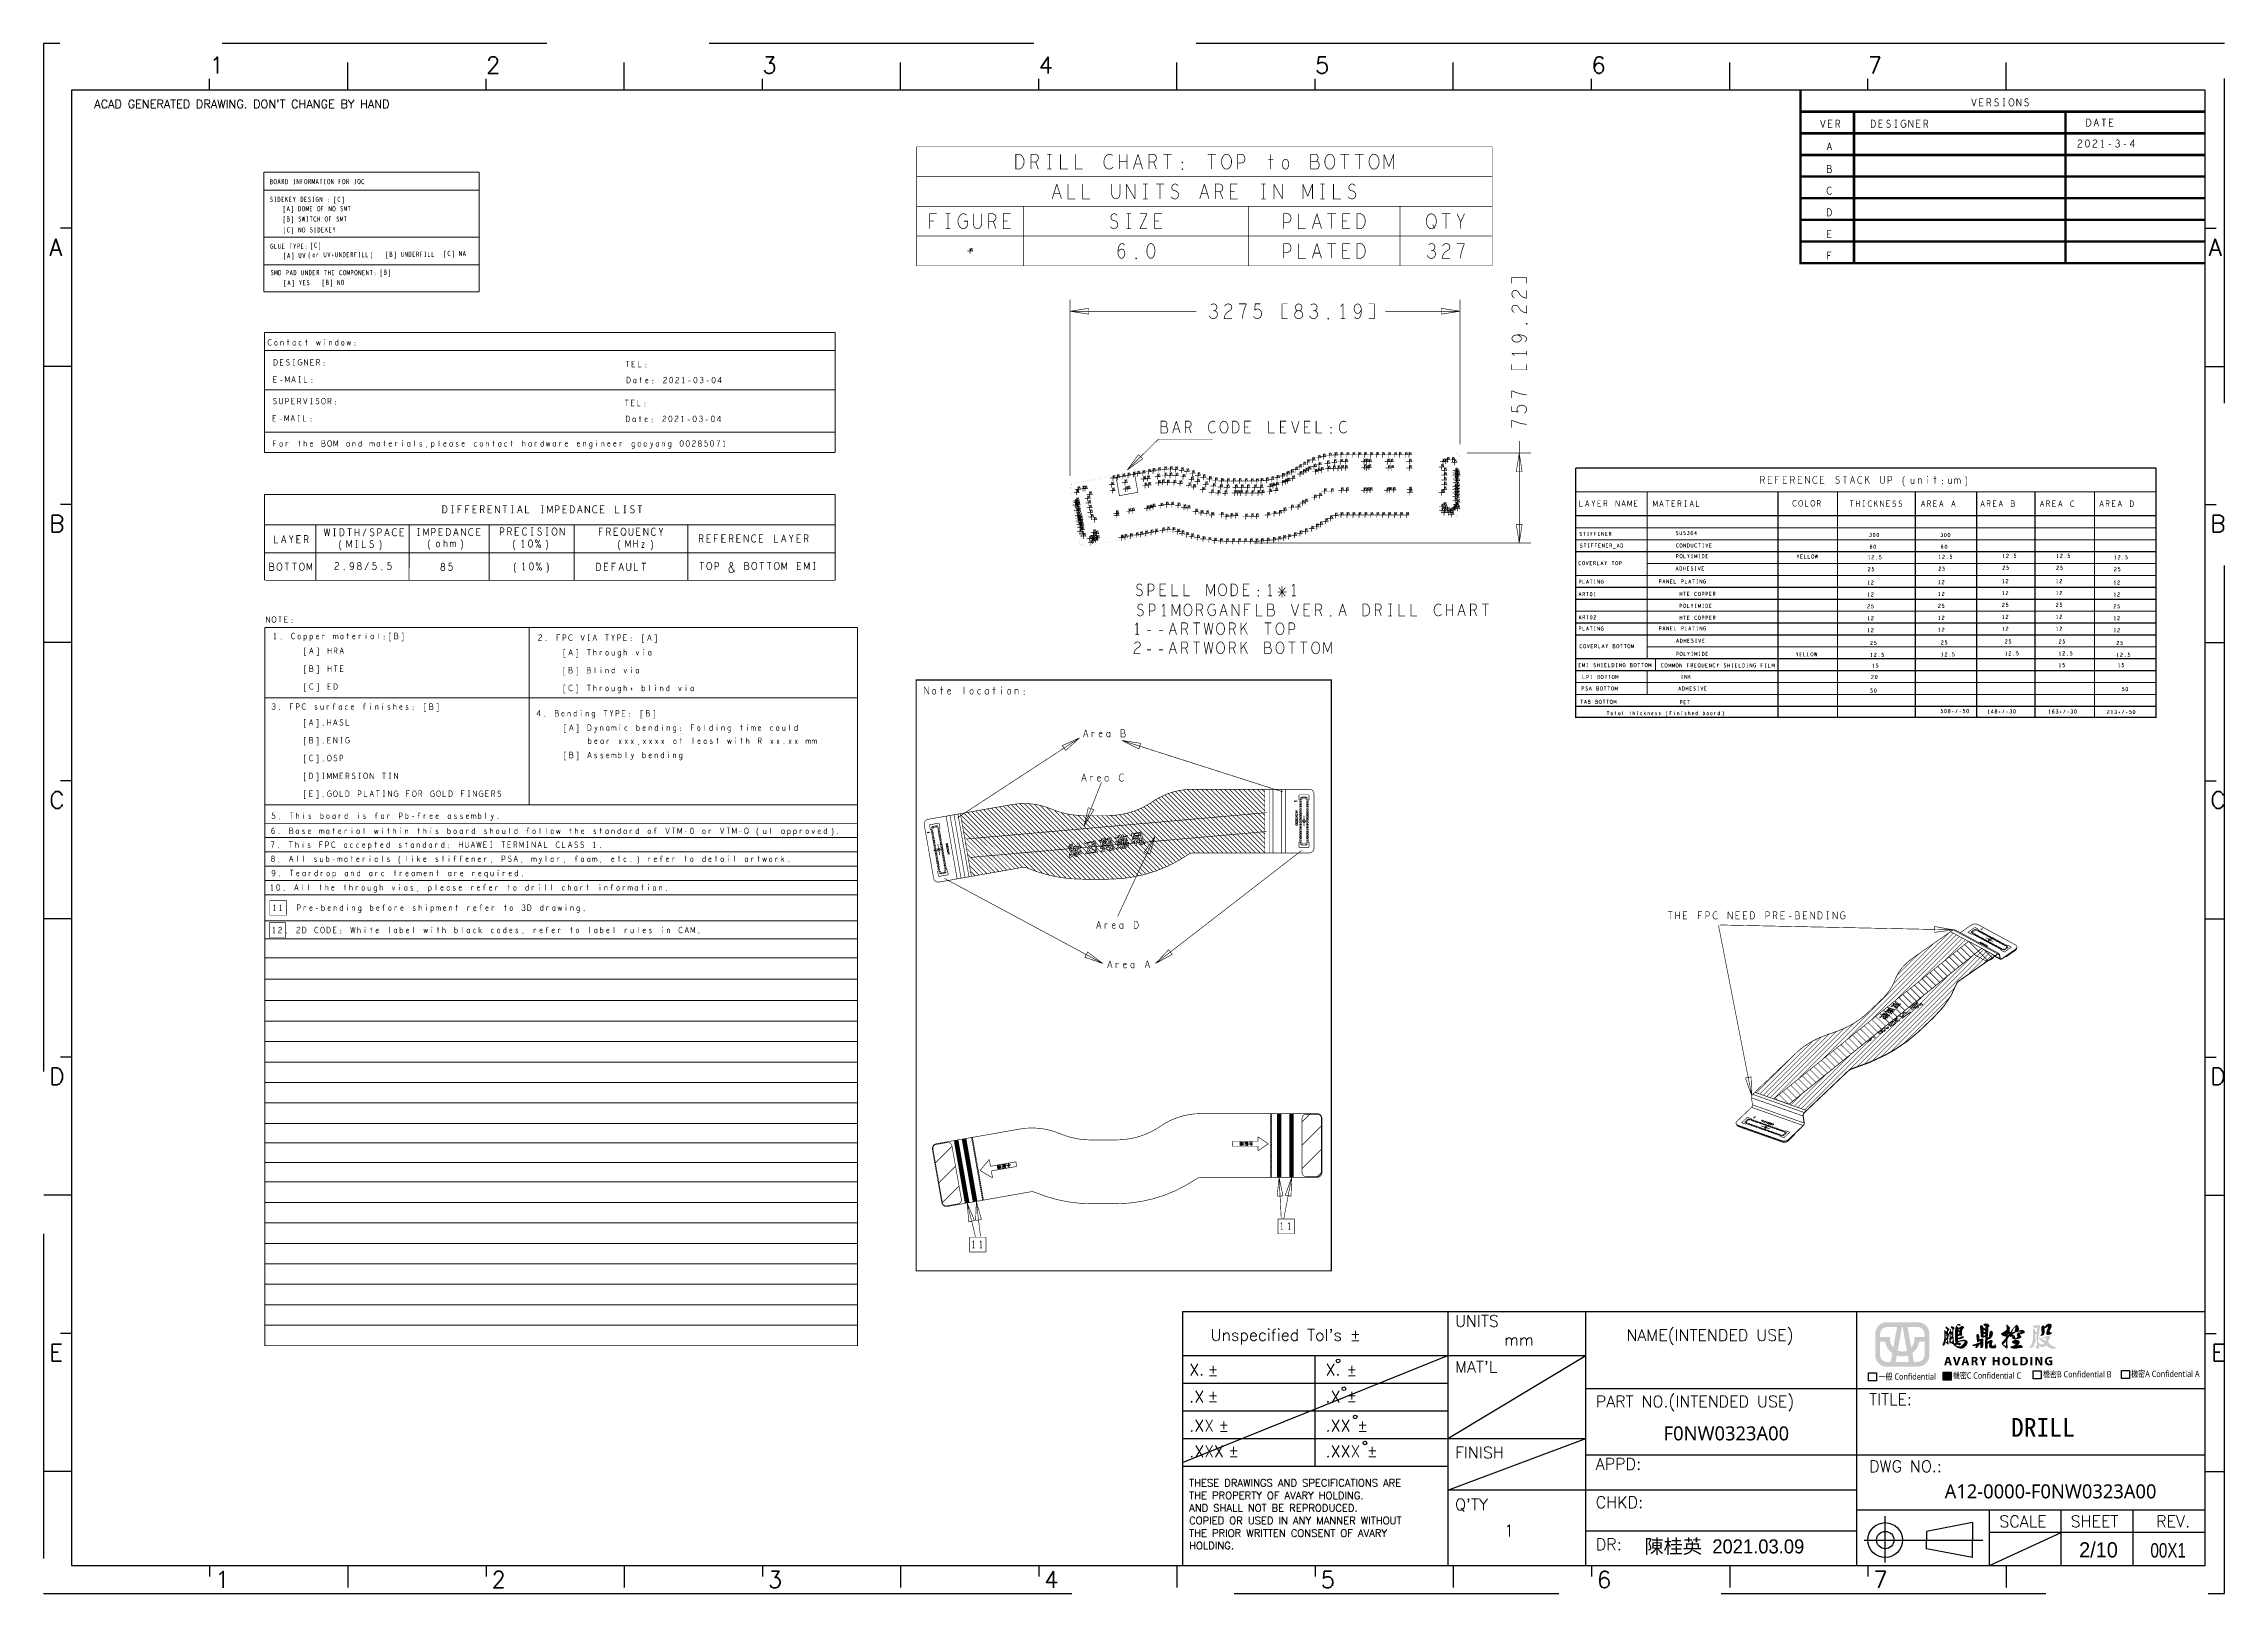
# Model space of a CAD drawing. Header units: millimetres. Extents: x 3885 to 4350, y -149 to 182.
import ezdxf

# ---------------------------------------------------------------- set-up
doc = ezdxf.new("R2010")
doc.units = ezdxf.units.MM
doc.header["$LTSCALE"] = 23.1
doc.linetypes.add('CENTER', pattern=[50.8, 31.75, -6.35, 6.35, -6.35])
doc.linetypes.add('PHANTOM', pattern=[29.5, 9.5, -1.5, 3, -1.5, 3, -1.5, 9.5])
doc.layers.get('0').update_dxf_attribs({"linetype": 'CONTINUOUS'})
doc.layers.add('0PAPERF', color=2, linetype='PHANTOM', plot=False)
doc.layers.add('图层 1', color=7, linetype='CONTINUOUS')
doc.styles.add('SIMPLEX', font='simplex.shx')
doc.styles.get("Standard").update_dxf_attribs({"font": 'simplex.shx', "width": 0.8})

msp = doc.modelspace()

# ---------------------------------------------------------------- texts
at = {"style": 'SIMPLEX'}
for s, height, p in [('1', 3.54, (3919.98, 175.48)), ('2', 3.54, (3978.97, 175.48)), ('3', 3.54, (4037.96, 175.48)), ('4', 3.54, (4096.94, 175.48)), ('5', 3.54, (4155.93, 175.48)), ('6', 3.54, (4214.91, 175.48)), ('7', 3.54, (4273.9, 175.48)), ('A', 3.59, (3885.77, 136.55)), ('A', 3.59, (4346.67, 136.55)), ('B', 3.59, (3885.77, 77.56)), ('B', 3.59, (4347.01, 77.56)), ('C', 3.59, (3885.77, 18.58)), ('C', 3.59, (4347.01, 18.58)), ('D', 3.59, (3885.77, -40.41)), ('D', 3.59, (4347.01, -40.41)), ("Unspecified Tol's %%p", 2.4774, (4133.62, -95.04)), ('UNITS', 2.477, (4185.79, -92.09)), ('E', 3.59, (3885.77, -99.4)), ('mm', 2.477, (4196.24, -96.08)), ('E', 3.59, (4347.18, -99.4)), ('X.', 2.477, (4129.06, -102.46)), ('%%p ', 2.477, (4132.98, -102.55)), ('X.', 2.477, (4158.17, -102.46)), ('%%p ', 2.477, (4162.59, -102.55)), ("MAT'L", 2.477, (4185.79, -101.87)), ('.X', 2.477, (4129.06, -108.22)), ('%%p ', 2.477, (4132.98, -108.1)), ('.X', 2.477, (4158.17, -108.22)), ('%%p ', 2.477, (4162.59, -108.1)), ('PART NO.(INTENDED USE)', 2.4774, (4215.83, -109.26)), ('TITLE:', 2.477, (4274.18, -108.79)), ('.XX', 2.477, (4129.06, -114.44)), ('%%p ', 2.477, (4135.27, -114.41)), ('.XX', 2.477, (4158.17, -114.44)), ('%%p ', 2.477, (4164.88, -114.41)), ('.XXX', 2.477, (4129.06, -119.91)), ('%%p ', 2.477, (4137.34, -119.82)), ('.XXX', 2.477, (4158.17, -119.91)), ('%%p ', 2.477, (4166.94, -119.82)), ('FINISH', 2.477, (4185.79, -120.15)), ('APPD:', 2.477, (4215.83, -122.59)), ('DWG NO.:', 2.477, (4274.18, -123.09)), ("Q'TY", 2.477, (4185.79, -131.25)), ('CHKD:', 2.477, (4215.83, -130.77)), ('1', 2.48, (4196.24, -136.81)), ('SCALE ', 2.477, (4301.97, -134.87)), ('SHEET', 2.477, (4317.19, -134.83)), ('REV.', 2.477, (4335.44, -134.87)), ('DR:', 2.477, (4215.83, -139.76)), ('1', 3.54, (3921.16, -147.81)), ('2', 3.54, (3980.15, -147.81)), ('3', 3.54, (4039.14, -147.81)), ('4', 3.54, (4098.12, -147.81)), ('5', 3.54, (4157.11, -147.81)), ('6', 3.54, (4216.09, -147.81)), ('7', 3.54, (4275.08, -147.81))]:
    msp.add_text(s, height=height, dxfattribs=at).set_placement(p)
at = {"color": 3, "style": 'SIMPLEX'}
for s, height, p in [("ACAD GENERATED DRAWING. DON'T CHANGE BY HAND", 1.7696, (3895.35, 168.07)), ('THESE DRAWINGS AND SPECIFICATIONS ARE', 1.5627, (4129.03, -126.18)), ('THE PROPERTY OF AVARY HOLDING.', 1.5627, (4129.03, -128.86)), ('AND SHALL NOT BE REPRODUCED. ', 1.5627, (4129.03, -131.54)), ('COPIED OR USED IN ANY MANNER WITHOUT', 1.5627, (4129.03, -134.22)), ('THE PRIOR WRITTEN CONSENT OF AVARY ', 1.5627, (4129.03, -136.9)), ('HOLDING. ', 1.563, (4129.03, -139.58))]:
    msp.add_text(s, height=height, dxfattribs=at).set_placement(p)
at = {"lineweight": 0, "style": 'SIMPLEX'}
msp.add_text('NAME(INTENDED USE)', height=2.4775, dxfattribs=at).set_placement((4222.36, -95.1))
at = {"color": 2, "attachment_point": 1}
for s, insert, char_height, width in [('{\\fMicrosoft JhengHei|b0|i0|c136|p18;\\C1;一般 Confidential}', (4276.22, -102.05), 1.318, 18.0768), ('{\\fMicrosoft JhengHei|b0|i0|c136|p18;\\C1;\\fMicrosoft JhengHei|b0|i0|c136|p18;機密C \\fMicrosoft JhengHei|b0|i0|c136|p18;Confidential C}', (4292.05, -101.82), 1.31796, 17.2124), ('{\\fMicrosoft JhengHei|b0|i0|c136|p18;\\C1;機密B Confidential B}', (4311.3, -101.56), 1.318, 17.2124), ('{\\fMicrosoft JhengHei|b0|i0|c136|p18;\\C1;機密A Confidential A}', (4330.13, -101.47), 1.318, 17.2124)]:
    msp.add_mtext(s, dxfattribs=dict(at, insert=insert, char_height=char_height, width=width))
at = {"insert": (4304.45, -111.55), "char_height": 4, "width": 32.4777, "attachment_point": 1}
msp.add_mtext('{\\fSimSun|b0|i0|c134|p2;\\W1;DRILL}', dxfattribs=at)
at = {"linetype": 'Continuous', "char_height": 3, "width": 70.8468, "attachment_point": 1}
for s, insert in [('{\\fMicrosoft JhengHei|b0|i0|c136|p18;\\W1;F0NW0323A00}', (4230.31, -113.33)), ('{\\fPMingLiU|b0|i0|c136|p18;\\W1;陳桂英  2021.03.09}', (4226.23, -137.46))]:
    msp.add_mtext(s, dxfattribs=dict(at, insert=insert))
at = {"color": 0, "attachment_point": 5}
for s, insert, char_height, width in [('{\\fMicrosoft JhengHei|b0|i0|c136|p18;\\W1;\\C256;A12-0000-F0NW0323A00}', (4312.89, -127.23), 3, 78.9417), ('{\\fPMingLiU|b0|i0|c136|p18;\\W1;2/10}', (4323.12, -139.72), 3.2481, 156.348), ('{\\fPMingLiU|b0|i0|c136|p18;00X1}', (4337.99, -139.82), 3.0944, 148.9487)]:
    msp.add_mtext(s, dxfattribs=dict(at, insert=insert, char_height=char_height, width=width))

# ---------------------------------------------------------------- blocks, each defined once
blk = doc.blocks.new('6')
at = {"layer": '图层 1', "true_color": 0xf50613}
h = blk.add_hatch(color=1, dxfattribs=at)
h.dxf.hatch_style = 2
edge = h.paths.add_edge_path()
edge.add_spline(control_points=[(-0.84, 7.1), (-0.84, 7.1), (0.89, -2.45), (0.89, -2.45), (0.31, -2.7), (-0.33, -2.83), (-1.01, -2.83), (-1.66, -2.83), (-2.28, -2.71), (-2.84, -2.48), (-2.84, -2.48), (-1.11, 7.1), (-1.11, 7.1), (-1.11, 7.1), (-0.84, 7.1), (-0.84, 7.1)], knot_values=[0, 0, 0, 0, 1, 1, 1, 2, 2, 2, 3, 3, 3, 4, 4, 4, 5, 5, 5, 5], degree=3, periodic=1)
edge = h.paths.add_edge_path()
edge.add_spline(control_points=[(5.31, 9.08), (5.31, 9.08), (-7.25, 9.08), (-7.25, 9.08), (-9.86, 9.08), (-11.98, 6.96), (-11.98, 4.35), (-11.98, 4.35), (-11.98, -4.27), (-11.98, -4.27), (-11.98, -6.88), (-9.86, -9), (-7.25, -9), (-7.25, -9), (5.31, -9), (5.31, -9), (7.91, -9), (10.04, -6.88), (10.04, -4.27), (10.04, -4.27), (10.04, 4.35), (10.04, 4.35), (10.04, 6.96), (7.91, 9.08), (5.31, 9.08)], knot_values=[0, 0, 0, 0, 0.352778, 0.352778, 0.352778, 0.705556, 0.705556, 0.705556, 1.058334, 1.058334, 1.058334, 1.411112, 1.411112, 1.411112, 1.76389, 1.76389, 1.76389, 2.116668, 2.116668, 2.116668, 2.469446, 2.469446, 2.469446, 2.822224, 2.822224, 2.822224, 2.822224], degree=3, periodic=0)
edge.add_line((5.31, 9.08), (5.31, 9.08))
edge = h.paths.add_edge_path()
edge.add_spline(control_points=[(8.06, 4.35), (8.06, 4.35), (8.06, 3.12), (8.06, 3.12), (8.06, 3.12), (3.96, 3.12), (3.96, 3.12), (3.96, 3.12), (3.96, 2.13), (3.96, 2.13), (3.96, 0.86), (3.47, -0.31), (2.68, -1.19), (2.68, -1.19), (1.17, 7.1), (1.17, 7.1), (1.17, 7.1), (5.31, 7.1), (5.31, 7.1), (6.82, 7.1), (8.06, 5.87), (8.06, 4.35)], knot_values=[0, 0, 0, 0, 0.352778, 0.352778, 0.352778, 0.705556, 0.705556, 0.705556, 1.058334, 1.058334, 1.058334, 1.411112, 1.411112, 1.411112, 1.76389, 1.76389, 1.76389, 2.116668, 2.116668, 2.116668, 2.469446, 2.469446, 2.469446, 2.469446], degree=3, periodic=0)
edge.add_line((8.06, 4.35), (8.06, 4.35))
edge = h.paths.add_edge_path()
edge.add_spline(control_points=[(-1.01, -4.81), (-0.22, -4.81), (0.54, -4.67), (1.25, -4.43), (1.25, -4.43), (1.72, -7.02), (1.72, -7.02), (1.72, -7.02), (-3.67, -7.02), (-3.67, -7.02), (-3.67, -7.02), (-3.2, -4.45), (-3.2, -4.45), (-2.51, -4.68), (-1.78, -4.81), (-1.01, -4.81)], knot_values=[0, 0, 0, 0, 0.352778, 0.352778, 0.352778, 0.705556, 0.705556, 0.705556, 1.058334, 1.058334, 1.058334, 1.411112, 1.411112, 1.411112, 1.76389, 1.76389, 1.76389, 1.76389], degree=3, periodic=0)
edge.add_line((-1.01, -4.81), (-1.01, -4.81))
edge = h.paths.add_edge_path()
edge.add_spline(control_points=[(-7.25, 7.1), (-7.25, 7.1), (-3.12, 7.1), (-3.12, 7.1), (-3.12, 7.1), (-4.63, -1.25), (-4.63, -1.25), (-5.46, -0.37), (-5.98, 0.82), (-5.98, 2.13), (-5.98, 2.13), (-5.98, 3.12), (-5.98, 3.12), (-5.98, 3.12), (-10, 3.12), (-10, 3.12), (-10, 3.12), (-10, 4.35), (-10, 4.35), (-10, 5.87), (-8.77, 7.1), (-7.25, 7.1)], knot_values=[0, 0, 0, 0, 0.352778, 0.352778, 0.352778, 0.705556, 0.705556, 0.705556, 1.058334, 1.058334, 1.058334, 1.411112, 1.411112, 1.411112, 1.76389, 1.76389, 1.76389, 2.116668, 2.116668, 2.116668, 2.469446, 2.469446, 2.469446, 2.469446], degree=3, periodic=0)
edge.add_line((-7.25, 7.1), (-7.25, 7.1))
edge = h.paths.add_edge_path()
edge.add_spline(control_points=[(-10, -4.27), (-10, -4.27), (-10, 1.14), (-10, 1.14), (-10, 1.14), (-7.89, 1.14), (-7.89, 1.14), (-7.61, -0.77), (-6.55, -2.44), (-5.04, -3.52), (-5.04, -3.52), (-5.68, -7.02), (-5.68, -7.02), (-5.68, -7.02), (-7.25, -7.02), (-7.25, -7.02), (-8.77, -7.02), (-10, -5.79), (-10, -4.27)], knot_values=[0, 0, 0, 0, 0.352778, 0.352778, 0.352778, 0.705556, 0.705556, 0.705556, 1.058334, 1.058334, 1.058334, 1.411112, 1.411112, 1.411112, 1.76389, 1.76389, 1.76389, 2.116668, 2.116668, 2.116668, 2.116668], degree=3, periodic=0)
edge.add_line((-10, -4.27), (-10, -4.27))
edge = h.paths.add_edge_path()
edge.add_spline(control_points=[(5.31, -7.02), (5.31, -7.02), (3.73, -7.02), (3.73, -7.02), (3.73, -7.02), (3.09, -3.47), (3.09, -3.47), (4.56, -2.39), (5.6, -0.75), (5.87, 1.14), (5.87, 1.14), (8.06, 1.14), (8.06, 1.14), (8.06, 1.14), (8.06, -4.27), (8.06, -4.27), (8.06, -5.79), (6.82, -7.02), (5.31, -7.02)], knot_values=[0, 0, 0, 0, 0.352778, 0.352778, 0.352778, 0.705556, 0.705556, 0.705556, 1.058334, 1.058334, 1.058334, 1.411112, 1.411112, 1.411112, 1.76389, 1.76389, 1.76389, 2.116668, 2.116668, 2.116668, 2.116668], degree=3, periodic=0)
edge.add_line((5.31, -7.02), (5.31, -7.02))
at = {"layer": '图层 1', "true_color": 0x000099}
h = blk.add_hatch(color=174, dxfattribs=at)
h.dxf.hatch_style = 2
edge = h.paths.add_edge_path()
edge.add_spline(control_points=[(21.7, 4.45), (21.7, 4.45), (21.7, 4.7), (21.7, 4.7), (21.7, 4.7), (21.7, 4.95), (21.7, 4.95), (21.7, 4.95), (21.7, 5.15), (21.7, 5.15), (21.73, 5.12), (21.77, 5.09), (21.81, 5.06), (21.86, 5.03), (21.91, 5.01), (21.97, 5.01), (22.03, 4.98), (22.09, 4.97), (22.13, 4.97), (22.13, 4.97), (22.24, 4.97), (22.24, 4.97), (22.24, 4.97), (22.24, 4.88), (22.24, 4.88), (22.24, 4.88), (22.24, 4.74), (22.24, 4.74), (22.24, 4.74), (22.24, 4.61), (22.24, 4.61), (22.24, 4.61), (22.24, 4.52), (22.24, 4.52), (22.24, 4.52), (22.2, 4.52), (22.2, 4.52), (22.14, 4.49), (22.08, 4.44), (22.02, 4.38), (21.93, 4.35), (21.82, 4.31), (21.7, 4.25), (21.7, 4.25), (21.7, 4.45), (21.7, 4.45)], knot_values=[0, 0, 0, 0, 1, 1, 1, 2, 2, 2, 3, 3, 3, 4, 4, 4, 5, 5, 5, 6, 6, 6, 7, 7, 7, 8, 8, 8, 9, 9, 9, 10, 10, 10, 11, 11, 11, 12, 12, 12, 13, 13, 13, 14, 14, 14, 15, 15, 15, 15], degree=3, periodic=1)
edge = h.paths.add_edge_path()
edge.add_spline(control_points=[(16.6, 4.04), (16.6, 4.21), (16.61, 4.34), (16.64, 4.43), (16.67, 4.46), (16.72, 4.44), (16.78, 4.38), (16.81, 4.35), (16.84, 4.28), (16.87, 4.16), (16.87, 4.16), (16.87, 3.88), (16.87, 3.88), (16.84, 3.82), (16.82, 3.78), (16.82, 3.75), (16.82, 3.63), (16.81, 3.52), (16.8, 3.43), (16.78, 3.34), (16.81, 3.32), (16.87, 3.36), (16.93, 3.41), (16.99, 3.46), (17.05, 3.52), (17.11, 3.58), (17.17, 3.63), (17.23, 3.66), (17.23, 3.66), (17.23, 3.59), (17.23, 3.59), (17.23, 3.59), (17.23, 3.5), (17.23, 3.5), (17.23, 3.5), (17.23, 3.39), (17.23, 3.39), (17.23, 3.39), (17.23, 3.3), (17.23, 3.3), (17.17, 3.27), (17.12, 3.22), (17.09, 3.16), (17.06, 3.07), (17.03, 2.97), (16.98, 2.85), (16.93, 2.72), (16.88, 2.63), (16.82, 2.57), (16.79, 2.48), (16.76, 2.42), (16.73, 2.39), (16.7, 2.48), (16.67, 2.61), (16.64, 2.78), (16.61, 2.94), (16.6, 3.15), (16.6, 3.41), (16.6, 3.41), (16.6, 4.04), (16.6, 4.04)], knot_values=[0, 0, 0, 0, 1, 1, 1, 2, 2, 2, 3, 3, 3, 4, 4, 4, 5, 5, 5, 6, 6, 6, 7, 7, 7, 8, 8, 8, 9, 9, 9, 10, 10, 10, 11, 11, 11, 12, 12, 12, 13, 13, 13, 14, 14, 14, 15, 15, 15, 16, 16, 16, 17, 17, 17, 18, 18, 18, 19, 19, 19, 20, 20, 20, 20], degree=3, periodic=1)
edge = h.paths.add_edge_path()
edge.add_spline(control_points=[(18.72, 4.06), (18.72, 4.34), (18.74, 4.49), (18.79, 4.52), (18.83, 4.55), (18.88, 4.49), (18.95, 4.34), (18.91, 4.19), (18.88, 4.04), (18.85, 3.91), (18.82, 3.77), (18.84, 3.7), (18.9, 3.7), (18.93, 3.73), (18.99, 3.79), (19.08, 3.88), (19.17, 3.97), (19.25, 4.05), (19.31, 4.11), (19.31, 4.11), (19.31, 4.06), (19.31, 4.06), (19.31, 4.06), (19.35, 4.02), (19.35, 4.02), (19.35, 4.02), (19.35, 3.97), (19.35, 3.97), (19.35, 3.97), (19.4, 3.93), (19.4, 3.93), (19.37, 3.9), (19.33, 3.84), (19.28, 3.75), (19.24, 3.66), (19.17, 3.55), (19.08, 3.43), (18.99, 3.31), (18.92, 3.22), (18.88, 3.16), (18.83, 3.1), (18.78, 3.07), (18.72, 3.07), (18.72, 3.07), (18.72, 4.06), (18.72, 4.06)], knot_values=[0, 0, 0, 0, 1, 1, 1, 2, 2, 2, 3, 3, 3, 4, 4, 4, 5, 5, 5, 6, 6, 6, 7, 7, 7, 8, 8, 8, 9, 9, 9, 10, 10, 10, 11, 11, 11, 12, 12, 12, 13, 13, 13, 14, 14, 14, 15, 15, 15, 15], degree=3, periodic=1)
edge = h.paths.add_edge_path()
edge.add_spline(control_points=[(25.27, 1.54), (25.12, 1.71), (24.91, 1.84), (24.64, 1.9), (24.34, 1.96), (24.07, 1.97), (23.83, 1.94), (23.58, 1.91), (23.37, 1.88), (23.19, 1.85), (22.76, 1.72), (22.15, 1.58), (22.15, 1.58), (22.12, 1.58), (22.09, 1.57), (22.04, 1.56), (22, 1.54), (21.94, 1.53), (21.88, 1.51), (21.82, 1.5), (21.77, 1.48), (21.72, 1.47), (21.68, 1.45), (21.64, 1.43), (21.61, 1.4), (21.61, 1.4), (21.61, 1.56), (21.61, 1.56), (21.61, 1.56), (21.61, 1.76), (21.61, 1.76), (21.64, 1.82), (21.66, 1.88), (21.68, 1.94), (21.69, 2), (21.7, 2.06), (21.7, 2.12), (21.7, 2.12), (21.79, 2.12), (21.79, 2.12), (21.82, 2.12), (21.87, 2.13), (21.93, 2.14), (21.99, 2.16), (22.04, 2.17), (22.09, 2.17), (22.11, 2.17), (22.12, 2.17), (22.14, 2.18), (22.14, 2.18), (22.15, 2.21), (22.15, 2.21), (22.15, 2.21), (22.53, 2.26), (22.68, 2.29), (22.84, 2.32), (23.19, 2.39), (23.19, 2.39), (23.37, 2.45), (23.56, 2.54), (23.76, 2.66), (23.95, 2.79), (24.07, 2.92), (24.1, 3.07), (24.16, 3.19), (24.08, 3.28), (23.87, 3.34), (23.71, 3.36), (23.53, 3.37), (23.35, 3.38), (23.14, 3.36), (22.94, 3.21), (22.75, 3.14), (22.55, 3.06), (22.15, 2.89), (22.15, 2.89), (22.09, 2.89), (22.03, 2.88), (21.97, 2.85), (21.91, 2.81), (21.86, 2.79), (21.81, 2.75), (21.77, 2.72), (21.73, 2.71), (21.7, 2.71), (21.7, 2.71), (21.7, 2.87), (21.7, 2.87), (21.7, 2.87), (21.7, 3.09), (21.7, 3.09), (21.7, 3.09), (21.7, 3.34), (21.7, 3.34), (21.7, 3.34), (21.7, 3.48), (21.7, 3.48), (21.7, 3.48), (22.36, 3.6), (22.6, 3.61), (22.84, 3.62), (22.93, 3.53), (23.04, 3.53), (23.15, 3.53), (23.26, 3.61), (23.26, 3.61), (23.28, 3.73), (23.3, 3.88), (23.33, 4.04), (23.36, 4.21), (23.36, 4.34), (23.33, 4.43), (23.3, 4.49), (23.25, 4.52), (23.19, 4.52), (23.19, 4.64), (23.21, 4.8), (23.24, 5.01), (23.24, 5.22), (23.28, 5.47), (23.37, 5.76), (23.46, 6.05), (23.57, 6.27), (23.69, 6.44), (23.81, 6.6), (23.92, 6.7), (24.01, 6.73), (24.07, 6.76), (24.1, 6.84), (24.1, 6.96), (24.07, 7.08), (23.96, 7.21), (23.78, 7.36), (23.6, 7.51), (23.42, 7.57), (23.24, 7.54), (23.06, 7.51), (22.92, 7.44), (22.83, 7.32), (22.8, 7.29), (22.76, 7.26), (22.7, 7.23), (22.61, 7.2), (22.5, 7.14), (22.38, 7.05), (22.23, 6.99), (22.12, 6.94), (22.06, 6.89), (22, 6.84), (21.97, 6.81), (21.97, 6.78), (21.97, 6.81), (21.93, 6.84), (21.84, 6.89), (21.75, 6.94), (21.63, 7.02), (21.48, 7.14), (21.32, 7.26), (21.25, 7.37), (21.25, 7.48), (21.25, 7.58), (21.3, 7.66), (21.39, 7.73), (21.45, 7.75), (21.52, 7.77), (21.61, 7.77), (21.67, 7.77), (21.77, 7.75), (21.91, 7.73), (22.04, 7.69), (22.16, 7.68), (22.27, 7.68), (22.37, 7.68), (22.47, 7.69), (22.56, 7.73), (22.65, 7.82), (22.7, 7.92), (22.7, 8.04), (22.7, 8.16), (22.59, 8.27), (22.38, 8.36), (22.2, 8.42), (22.02, 8.43), (21.84, 8.4), (21.66, 8.37), (21.54, 8.31), (21.48, 8.22), (21.3, 8.04), (21.12, 7.83), (20.96, 7.59), (20.79, 7.35), (20.67, 7.07), (20.59, 6.75), (20.52, 6.44), (20.48, 6.13), (20.48, 5.83), (20.48, 5.83), (20.48, 4.97), (20.48, 4.97), (20.48, 4.88), (20.47, 4.65), (20.44, 4.29), (20.41, 3.93), (20.39, 3.43), (20.39, 2.8), (20.36, 2.2), (20.39, 1.73), (20.48, 1.4), (20.54, 1.08), (20.63, 0.88), (20.74, 0.82), (20.81, 0.78), (20.86, 0.76), (20.86, 0.76), (20.62, 0.74), (20.13, 0.41), (20.13, 0.41), (20.13, 0.41), (20.08, 0.57), (20.08, 0.63), (20.04, 0.78), (20, 1.11), (19.94, 1.6), (19.88, 2.1), (19.82, 2.75), (19.76, 3.57), (19.7, 4.38), (19.68, 5), (19.71, 5.42), (19.74, 5.84), (19.8, 6.1), (19.89, 6.19), (20.13, 6.28), (20.26, 6.44), (20.26, 6.66), (20.26, 6.89), (20.08, 7.08), (19.74, 7.25), (19.39, 7.42), (19.12, 7.47), (18.92, 7.41), (18.73, 7.35), (18.64, 7.23), (18.67, 7.05), (18.7, 7.02), (18.73, 6.97), (18.74, 6.91), (18.76, 6.85), (18.81, 6.79), (18.9, 6.73), (18.96, 6.64), (19.02, 6.58), (19.08, 6.55), (19.17, 6.49), (19.25, 6.44), (19.31, 6.42), (19.31, 6.35), (19.31, 6.27), (19.33, 6.17), (19.34, 6.06), (19.35, 5.93), (19.35, 5.78), (19.35, 5.63), (19.36, 5.5), (19.37, 5.4), (19.39, 5.29), (19.4, 5.21), (19.4, 5.15), (19.31, 5.18), (19.22, 5.21), (19.13, 5.24), (19.13, 5.24), (18.85, 5.24), (18.85, 5.24), (18.82, 5.3), (18.8, 5.37), (18.79, 5.44), (18.77, 5.52), (18.76, 5.62), (18.74, 5.74), (18.73, 5.86), (18.7, 5.96), (18.65, 6.05), (18.61, 6.14), (18.57, 6.23), (18.54, 6.33), (18.51, 6.35), (18.49, 6.37), (18.47, 6.37), (18.46, 6.37), (18.43, 6.33), (18.4, 6.23), (18.37, 6.14), (18.36, 6.02), (18.36, 5.87), (18.36, 5.87), (18.36, 5.51), (18.36, 5.51), (18.24, 5.3), (18.13, 5.09), (18.04, 4.88), (17.92, 4.67), (17.8, 4.44), (17.68, 4.2), (17.68, 4.26), (17.67, 4.34), (17.66, 4.45), (17.64, 4.55), (17.63, 4.67), (17.63, 4.81), (17.63, 4.95), (17.63, 5.06), (17.61, 5.15), (17.6, 5.24), (17.59, 5.33), (17.59, 5.42), (17.68, 5.48), (17.79, 5.57), (17.91, 5.69), (18.03, 5.81), (18.12, 5.95), (18.18, 6.1), (18.24, 6.25), (18.21, 6.37), (18.09, 6.46), (17.97, 6.55), (17.83, 6.63), (17.68, 6.69), (17.44, 6.93), (17.2, 7.1), (16.96, 7.21), (16.72, 7.31), (16.58, 7.28), (16.55, 7.12), (16.52, 6.95), (16.58, 6.78), (16.73, 6.6), (16.88, 6.42), (17.05, 6.31), (17.23, 6.28), (17.23, 6.28), (17.23, 6.05), (17.23, 6.05), (17.23, 6.05), (17.23, 5.74), (17.23, 5.74), (17.23, 5.74), (17.23, 5.42), (17.23, 5.42), (17.23, 5.42), (17.23, 5.26), (17.23, 5.26), (17.23, 5.25), (17.21, 5.25), (17.16, 5.29), (17.12, 5.31), (17.05, 5.34), (16.96, 5.35), (16.87, 5.37), (16.76, 5.39), (16.64, 5.42), (16.61, 5.45), (16.58, 5.5), (16.55, 5.56), (16.52, 5.59), (16.49, 5.63), (16.46, 5.69), (16.4, 5.75), (16.35, 5.81), (16.32, 5.87), (16.29, 5.9), (16.26, 5.93), (16.23, 5.96), (16.14, 5.99), (16.08, 5.95), (16.05, 5.83), (16.02, 5.68), (16.02, 5.44), (16.05, 5.1), (16.08, 4.77), (16.11, 4.41), (16.14, 4.02), (16.14, 4.02), (16.14, 3.25), (16.14, 3.25), (16.11, 2.95), (16.07, 2.59), (16.01, 2.17), (15.92, 1.75), (15.84, 1.38), (15.78, 1.08), (15.69, 0.78), (15.63, 0.56), (15.6, 0.4), (15.57, 0.4), (15.55, 0.42), (15.53, 0.45), (15.52, 0.48), (15.5, 0.51), (15.47, 0.54), (15.44, 0.48), (15.42, 0.43), (15.42, 0.4), (15.36, 0.13), (15.35, -0.09), (15.38, -0.27), (15.41, -0.48), (15.51, -0.56), (15.69, -0.5), (15.87, -0.44), (16.04, -0.3), (16.19, -0.09), (16.31, 0.12), (16.4, 0.3), (16.46, 0.45), (16.46, 0.45), (16.46, 0.54), (16.46, 0.54), (16.46, 0.57), (16.48, 0.63), (16.51, 0.72), (16.51, 0.78), (16.51, 0.84), (16.53, 0.9), (16.54, 0.96), (16.55, 1.02), (16.55, 1.08), (16.58, 1.02), (16.64, 0.92), (16.73, 0.79), (16.82, 0.65), (16.94, 0.5), (17.09, 0.34), (17.24, 0.17), (17.38, 0.07), (17.5, 0.04), (17.62, 0.01), (17.71, 0.04), (17.77, 0.13), (17.8, 0.13), (17.83, 0.16), (17.86, 0.22), (17.86, 0.22), (17.86, 0.4), (17.86, 0.4), (17.89, 0.47), (17.89, 0.54), (17.86, 0.63), (17.83, 0.69), (17.8, 0.75), (17.77, 0.81), (17.71, 0.93), (17.66, 1.16), (17.63, 1.49), (17.6, 1.79), (17.63, 2.2), (17.7, 2.71), (17.78, 3.22), (17.88, 3.64), (18, 3.97), (18.09, 4.28), (18.18, 4.49), (18.27, 4.61), (18.24, 4.49), (18.22, 4.35), (18.22, 4.2), (18.22, 4.2), (18.22, 3.7), (18.22, 3.7), (18.22, 3.7), (18.22, 3.21), (18.22, 3.21), (18.22, 3.06), (18.22, 2.88), (18.2, 2.66), (18.18, 2.45), (18.18, 2.21), (18.18, 1.92), (18.18, 1.92), (18.18, 1.17), (18.18, 1.17), (18.18, 0.96), (18.18, 0.79), (18.2, 0.65), (18.22, 0.52), (18.25, 0.4), (18.31, 0.31), (18.37, 0.22), (18.43, 0.21), (18.49, 0.27), (18.55, 0.3), (18.58, 0.38), (18.58, 0.5), (18.58, 0.62), (18.57, 0.72), (18.54, 0.81), (18.63, 0.78), (18.72, 0.72), (18.81, 0.63), (18.9, 0.54), (19.02, 0.45), (19.17, 0.36), (19.29, 0.27), (19.41, 0.21), (19.53, 0.18), (19.65, 0.15), (19.77, 0.13), (19.89, 0.13), (19.83, 0.01), (19.82, -0.09), (19.85, -0.18), (19.9, -0.29), (20.01, -0.39), (20.18, -0.5), (20.18, -0.5), (20.18, -0.5), (20.19, -0.5), (20.41, -0.67), (20.77, -0.88), (20.91, -1), (20.94, -1.02), (20.98, -1.04), (21.02, -1.07), (21.02, -1.08), (21.02, -1.08), (21.02, -1.09), (21.08, -1.12), (21.16, -1.16), (21.25, -1.22), (21.34, -1.25), (21.45, -1.3), (21.57, -1.36), (21.9, -1.51), (22.29, -1.61), (22.74, -1.67), (23.19, -1.7), (23.66, -1.57), (24.14, -1.27), (24.59, -0.94), (24.93, -0.56), (25.16, -0.14), (25.38, 0.29), (25.53, 0.66), (25.59, 0.99), (25.53, 1.17), (25.42, 1.35), (25.27, 1.54)], knot_values=[0, 0, 0, 0, 0.352778, 0.352778, 0.352778, 0.705556, 0.705556, 0.705556, 1.058334, 1.058334, 1.058334, 1.411112, 1.411112, 1.411112, 1.76389, 1.76389, 1.76389, 2.116668, 2.116668, 2.116668, 2.469446, 2.469446, 2.469446, 2.822224, 2.822224, 2.822224, 3.175002, 3.175002, 3.175002, 3.52778, 3.52778, 3.52778, 3.880558, 3.880558, 3.880558, 4.233336, 4.233336, 4.233336, 4.586114, 4.586114, 4.586114, 4.938892, 4.938892, 4.938892, 5.29167, 5.29167, 5.29167, 5.644448, 5.644448, 5.644448, 5.997226, 5.997226, 5.997226, 6.350004, 6.350004, 6.350004, 6.702782, 6.702782, 6.702782, 7.05556, 7.05556, 7.05556, 7.408338, 7.408338, 7.408338, 7.761116, 7.761116, 7.761116, 8.113894, 8.113894, 8.113894, 8.466672, 8.466672, 8.466672, 8.81945, 8.81945, 8.81945, 9.172228, 9.172228, 9.172228, 9.525006, 9.525006, 9.525006, 9.877784, 9.877784, 9.877784, 10.230562, 10.230562, 10.230562, 10.58334, 10.58334, 10.58334, 10.936118, 10.936118, 10.936118, 11.288896, 11.288896, 11.288896, 11.641674, 11.641674, 11.641674, 11.994452, 11.994452, 11.994452, 12.34723, 12.34723, 12.34723, 12.700008, 12.700008, 12.700008, 13.052786, 13.052786, 13.052786, 13.405564, 13.405564, 13.405564, 13.758342, 13.758342, 13.758342, 14.11112, 14.11112, 14.11112, 14.463898, 14.463898, 14.463898, 14.816676, 14.816676, 14.816676, 15.169454, 15.169454, 15.169454, 15.522232, 15.522232, 15.522232, 15.87501, 15.87501, 15.87501, 16.227788, 16.227788, 16.227788, 16.580566, 16.580566, 16.580566, 16.933344, 16.933344, 16.933344, 17.286123, 17.286123, 17.286123, 17.638901, 17.638901, 17.638901, 17.991679, 17.991679, 17.991679, 18.344457, 18.344457, 18.344457, 18.697235, 18.697235, 18.697235, 19.050013, 19.050013, 19.050013, 19.402791, 19.402791, 19.402791, 19.755569, 19.755569, 19.755569, 20.108347, 20.108347, 20.108347, 20.461125, 20.461125, 20.461125, 20.813903, 20.813903, 20.813903, 21.166681, 21.166681, 21.166681, 21.519459, 21.519459, 21.519459, 21.872237, 21.872237, 21.872237, 22.225015, 22.225015, 22.225015, 22.577793, 22.577793, 22.577793, 22.930571, 22.930571, 22.930571, 23.283349, 23.283349, 23.283349, 23.636127, 23.636127, 23.636127, 23.988905, 23.988905, 23.988905, 24.341683, 24.341683, 24.341683, 24.694461, 24.694461, 24.694461, 25.047239, 25.047239, 25.047239, 25.400017, 25.400017, 25.400017, 25.752795, 25.752795, 25.752795, 26.105573, 26.105573, 26.105573, 26.458351, 26.458351, 26.458351, 26.811129, 26.811129, 26.811129, 27.163907, 27.163907, 27.163907, 27.516685, 27.516685, 27.516685, 27.869463, 27.869463, 27.869463, 28.222241, 28.222241, 28.222241, 28.575019, 28.575019, 28.575019, 28.927797, 28.927797, 28.927797, 29.280575, 29.280575, 29.280575, 29.633353, 29.633353, 29.633353, 29.986131, 29.986131, 29.986131, 30.338909, 30.338909, 30.338909, 30.691687, 30.691687, 30.691687, 31.044465, 31.044465, 31.044465, 31.397243, 31.397243, 31.397243, 31.750021, 31.750021, 31.750021, 32.102799, 32.102799, 32.102799, 32.455577, 32.455577, 32.455577, 32.808355, 32.808355, 32.808355, 33.161133, 33.161133, 33.161133, 33.513911, 33.513911, 33.513911, 33.866689, 33.866689, 33.866689, 34.219467, 34.219467, 34.219467, 34.572245, 34.572245, 34.572245, 34.925023, 34.925023, 34.925023, 35.277801, 35.277801, 35.277801, 35.630579, 35.630579, 35.630579, 35.983357, 35.983357, 35.983357, 36.336135, 36.336135, 36.336135, 36.688913, 36.688913, 36.688913, 37.041691, 37.041691, 37.041691, 37.394469, 37.394469, 37.394469, 37.747247, 37.747247, 37.747247, 38.100025, 38.100025, 38.100025, 38.452803, 38.452803, 38.452803, 38.805581, 38.805581, 38.805581, 39.158359, 39.158359, 39.158359, 39.511137, 39.511137, 39.511137, 39.863915, 39.863915, 39.863915, 40.216693, 40.216693, 40.216693, 40.569471, 40.569471, 40.569471, 40.922249, 40.922249, 40.922249, 41.275027, 41.275027, 41.275027, 41.627805, 41.627805, 41.627805, 41.980583, 41.980583, 41.980583, 42.333361, 42.333361, 42.333361, 42.686139, 42.686139, 42.686139, 43.038917, 43.038917, 43.038917, 43.391695, 43.391695, 43.391695, 43.744473, 43.744473, 43.744473, 44.097251, 44.097251, 44.097251, 44.450029, 44.450029, 44.450029, 44.802807, 44.802807, 44.802807, 45.155585, 45.155585, 45.155585, 45.508363, 45.508363, 45.508363, 45.861141, 45.861141, 45.861141, 46.213919, 46.213919, 46.213919, 46.566697, 46.566697, 46.566697, 46.919475, 46.919475, 46.919475, 47.272253, 47.272253, 47.272253, 47.625031, 47.625031, 47.625031, 47.977809, 47.977809, 47.977809, 48.330587, 48.330587, 48.330587, 48.683365, 48.683365, 48.683365, 49.036143, 49.036143, 49.036143, 49.388921, 49.388921, 49.388921, 49.741699, 49.741699, 49.741699, 50.094477, 50.094477, 50.094477, 50.447255, 50.447255, 50.447255, 50.800033, 50.800033, 50.800033, 51.152812, 51.152812, 51.152812, 51.50559, 51.50559, 51.50559, 51.858368, 51.858368, 51.858368, 52.211146, 52.211146, 52.211146, 52.563924, 52.563924, 52.563924, 52.916702, 52.916702, 52.916702, 53.26948, 53.26948, 53.26948, 53.622258, 53.622258, 53.622258, 53.975036, 53.975036, 53.975036, 54.327814, 54.327814, 54.327814, 54.680592, 54.680592, 54.680592, 55.03337, 55.03337, 55.03337, 55.386148, 55.386148, 55.386148, 55.738926, 55.738926, 55.738926, 56.091704, 56.091704, 56.091704, 56.444482, 56.444482, 56.444482, 56.79726, 56.79726, 56.79726, 57.150038, 57.150038, 57.150038, 57.502816, 57.502816, 57.502816, 57.855594, 57.855594, 57.855594, 58.208372, 58.208372, 58.208372, 58.56115, 58.56115, 58.56115, 58.913928, 58.913928, 58.913928, 59.266706, 59.266706, 59.266706, 59.619484, 59.619484, 59.619484, 59.972262, 59.972262, 59.972262, 60.32504, 60.32504, 60.32504, 60.677818, 60.677818, 60.677818, 61.030596, 61.030596, 61.030596, 61.383374, 61.383374, 61.383374, 61.736152, 61.736152, 61.736152, 62.08893, 62.08893, 62.08893, 62.441708, 62.441708, 62.441708, 62.794486, 62.794486, 62.794486, 63.147264, 63.147264, 63.147264, 63.500042, 63.500042, 63.500042, 63.85282, 63.85282, 63.85282, 64.205598, 64.205598, 64.205598, 64.205598], degree=3, periodic=0)
edge.add_line((25.27, 1.54), (25.27, 1.54))
edge = h.paths.add_edge_path()
edge.add_spline(control_points=[(21.84, 6.01), (21.87, 6.07), (21.93, 6.11), (22.02, 6.14), (22.11, 6.17), (22.19, 6.19), (22.27, 6.19), (22.27, 6.19), (22.47, 6.19), (22.47, 6.19), (22.44, 6.16), (22.42, 6.13), (22.42, 6.1), (22.39, 6.07), (22.36, 6.04), (22.33, 6.01), (22.33, 5.95), (22.32, 5.92), (22.29, 5.92), (22.29, 5.89), (22.27, 5.86), (22.24, 5.83), (22.24, 5.83), (22.15, 5.83), (22.15, 5.83), (22.15, 5.83), (22.02, 5.83), (22.02, 5.83), (22.02, 5.83), (21.88, 5.83), (21.88, 5.83), (21.88, 5.83), (21.79, 5.83), (21.79, 5.83), (21.79, 5.89), (21.81, 5.95), (21.84, 6.01)], knot_values=[0, 0, 0, 0, 0.352778, 0.352778, 0.352778, 0.705556, 0.705556, 0.705556, 1.058334, 1.058334, 1.058334, 1.411112, 1.411112, 1.411112, 1.76389, 1.76389, 1.76389, 2.116668, 2.116668, 2.116668, 2.469446, 2.469446, 2.469446, 2.822224, 2.822224, 2.822224, 3.175002, 3.175002, 3.175002, 3.52778, 3.52778, 3.52778, 3.880558, 3.880558, 3.880558, 4.233336, 4.233336, 4.233336, 4.233336], degree=3, periodic=0)
edge.add_line((21.84, 6.01), (21.84, 6.01))
edge = h.paths.add_edge_path()
edge.add_spline(control_points=[(17.3, 1.92), (17.28, 1.84), (17.27, 1.76), (17.25, 1.67), (17.24, 1.58), (17.23, 1.5), (17.23, 1.42), (17.23, 1.42), (17.23, 1.22), (17.23, 1.22), (17.23, 1.16), (17.21, 1.11), (17.18, 1.08), (17.15, 1.02), (17.09, 1.01), (17, 1.04), (16.91, 1.07), (16.84, 1.11), (16.78, 1.17), (16.69, 1.2), (16.64, 1.23), (16.64, 1.24), (16.64, 1.24), (16.64, 1.35), (16.64, 1.35), (16.64, 1.35), (16.64, 1.49), (16.64, 1.49), (16.64, 1.49), (16.64, 1.67), (16.64, 1.67), (16.64, 1.67), (16.64, 1.76), (16.64, 1.76), (16.7, 1.73), (16.75, 1.73), (16.78, 1.76), (16.84, 1.76), (16.9, 1.79), (16.96, 1.85), (17.02, 1.91), (17.08, 1.96), (17.14, 2.01), (17.2, 2.05), (17.26, 2.09), (17.32, 2.12), (17.32, 2.06), (17.31, 1.99), (17.3, 1.92)], knot_values=[0, 0, 0, 0, 0.352778, 0.352778, 0.352778, 0.705556, 0.705556, 0.705556, 1.058334, 1.058334, 1.058334, 1.411112, 1.411112, 1.411112, 1.76389, 1.76389, 1.76389, 2.116668, 2.116668, 2.116668, 2.469446, 2.469446, 2.469446, 2.822224, 2.822224, 2.822224, 3.175002, 3.175002, 3.175002, 3.52778, 3.52778, 3.52778, 3.880558, 3.880558, 3.880558, 4.233336, 4.233336, 4.233336, 4.586114, 4.586114, 4.586114, 4.938892, 4.938892, 4.938892, 5.29167, 5.29167, 5.29167, 5.644448, 5.644448, 5.644448, 5.644448], degree=3, periodic=0)
edge.add_line((17.3, 1.92), (17.3, 1.92))
edge = h.paths.add_edge_path()
edge.add_spline(control_points=[(19.42, 1.63), (19.4, 1.51), (19.4, 1.4), (19.4, 1.31), (19.4, 1.25), (19.37, 1.2), (19.31, 1.17), (19.28, 1.11), (19.22, 1.1), (19.13, 1.13), (19.04, 1.13), (18.96, 1.16), (18.9, 1.22), (18.81, 1.25), (18.76, 1.29), (18.74, 1.33), (18.73, 1.38), (18.72, 1.42), (18.72, 1.47), (18.72, 1.47), (18.72, 1.67), (18.72, 1.67), (18.72, 1.67), (18.72, 1.87), (18.72, 1.87), (18.72, 1.87), (18.72, 2.03), (18.72, 2.03), (18.81, 2.03), (18.9, 2.05), (18.99, 2.08), (19.05, 2.14), (19.11, 2.21), (19.17, 2.3), (19.2, 2.39), (19.24, 2.48), (19.28, 2.57), (19.33, 2.66), (19.37, 2.74), (19.4, 2.8), (19.4, 2.8), (19.4, 2.48), (19.4, 2.48), (19.4, 2.36), (19.4, 2.22), (19.42, 2.05), (19.43, 1.89), (19.43, 1.75), (19.42, 1.63)], knot_values=[0, 0, 0, 0, 0.352778, 0.352778, 0.352778, 0.705556, 0.705556, 0.705556, 1.058334, 1.058334, 1.058334, 1.411112, 1.411112, 1.411112, 1.76389, 1.76389, 1.76389, 2.116668, 2.116668, 2.116668, 2.469446, 2.469446, 2.469446, 2.822224, 2.822224, 2.822224, 3.175002, 3.175002, 3.175002, 3.52778, 3.52778, 3.52778, 3.880558, 3.880558, 3.880558, 4.233336, 4.233336, 4.233336, 4.586114, 4.586114, 4.586114, 4.938892, 4.938892, 4.938892, 5.29167, 5.29167, 5.29167, 5.644448, 5.644448, 5.644448, 5.644448], degree=3, periodic=0)
edge.add_line((19.42, 1.63), (19.42, 1.63))
edge = h.paths.add_edge_path()
edge.add_spline(control_points=[(24.14, 0.81), (24.05, 0.63), (23.92, 0.44), (23.76, 0.25), (23.59, 0.05), (23.43, -0.12), (23.28, -0.25), (23.13, -0.38), (23.01, -0.5), (22.92, -0.59), (22.83, -0.65), (22.7, -0.69), (22.52, -0.72), (22.33, -0.75), (22.11, -0.74), (21.84, -0.68), (21.57, -0.62), (21.34, -0.57), (21.16, -0.54), (20.98, -0.48), (20.84, -0.44), (20.75, -0.41), (20.72, -0.38), (20.72, -0.34), (20.75, -0.29), (20.78, -0.25), (20.84, -0.21), (20.93, -0.18), (21.02, -0.15), (21.1, -0.12), (21.16, -0.09), (21.18, -0.09), (21.19, -0.09), (21.2, -0.09), (21.2, -0.09), (21.21, -0.09), (21.21, -0.09), (21.21, -0.09), (21.21, -0.09), (21.22, -0.09), (21.25, -0.08), (21.27, -0.07), (21.28, -0.06), (21.29, -0.06), (21.3, -0.06), (21.3, -0.05), (21.3, -0.06), (21.31, -0.06), (21.31, -0.06), (21.31, -0.06), (21.31, -0.05), (21.31, -0.05), (21.35, -0.04), (21.39, -0.03), (21.42, -0.03), (21.49, -0.04), (21.71, -0.05), (21.79, -0.13), (21.82, -0.15), (21.84, -0.18), (21.87, -0.2), (21.93, -0.26), (21.97, -0.32), (22, -0.38), (22.03, -0.45), (22.06, -0.49), (22.09, -0.52), (22.12, -0.52), (22.15, -0.51), (22.18, -0.48), (22.18, -0.38), (22.24, -0.3), (22.34, -0.23), (22.45, -0.15), (22.57, -0.09), (22.73, -0.02), (22.91, 0.01), (23, 0.07), (23, 0.16), (23.03, 0.22), (23, 0.29), (22.91, 0.38), (22.85, 0.44), (22.78, 0.5), (22.7, 0.54), (22.63, 0.59), (22.52, 0.63), (22.39, 0.68), (22.25, 0.72), (22.12, 0.76), (22, 0.79), (21.97, 0.79), (21.95, 0.8), (21.92, 0.8), (21.92, 0.8), (21.75, 0.9), (21.44, 0.87), (21.36, 0.87), (21.27, 0.88), (21.2, 0.9), (21.23, 0.9), (21.4, 0.94), (21.7, 1.01), (22, 1.09), (22.42, 1.17), (22.94, 1.26), (23.47, 1.35), (23.84, 1.4), (24.05, 1.4), (24.29, 1.37), (24.4, 1.31), (24.37, 1.22), (24.31, 1.1), (24.23, 0.96), (24.14, 0.81)], knot_values=[0, 0, 0, 0, 0.352778, 0.352778, 0.352778, 0.705556, 0.705556, 0.705556, 1.058334, 1.058334, 1.058334, 1.411112, 1.411112, 1.411112, 1.76389, 1.76389, 1.76389, 2.116668, 2.116668, 2.116668, 2.469446, 2.469446, 2.469446, 2.822224, 2.822224, 2.822224, 3.175002, 3.175002, 3.175002, 3.52778, 3.52778, 3.52778, 3.880558, 3.880558, 3.880558, 4.233336, 4.233336, 4.233336, 4.586114, 4.586114, 4.586114, 4.938892, 4.938892, 4.938892, 5.29167, 5.29167, 5.29167, 5.644448, 5.644448, 5.644448, 5.997226, 5.997226, 5.997226, 6.350004, 6.350004, 6.350004, 6.702782, 6.702782, 6.702782, 7.05556, 7.05556, 7.05556, 7.408338, 7.408338, 7.408338, 7.761116, 7.761116, 7.761116, 8.113894, 8.113894, 8.113894, 8.466672, 8.466672, 8.466672, 8.81945, 8.81945, 8.81945, 9.172228, 9.172228, 9.172228, 9.525006, 9.525006, 9.525006, 9.877784, 9.877784, 9.877784, 10.230562, 10.230562, 10.230562, 10.58334, 10.58334, 10.58334, 10.936118, 10.936118, 10.936118, 11.288896, 11.288896, 11.288896, 11.641674, 11.641674, 11.641674, 11.994452, 11.994452, 11.994452, 12.34723, 12.34723, 12.34723, 12.700008, 12.700008, 12.700008, 13.052786, 13.052786, 13.052786, 13.405564, 13.405564, 13.405564, 13.405564], degree=3, periodic=0)
edge.add_line((24.14, 0.81), (24.14, 0.81))
h = blk.add_hatch(color=174, dxfattribs=at)
h.dxf.hatch_style = 2
edge = h.paths.add_edge_path()
edge.add_spline(control_points=[(31.89, 2.17), (31.83, 2.29), (31.67, 2.43), (31.41, 2.41), (31.15, 2.37), (30.91, 2.33), (30.7, 2.24), (30.48, 2.15), (30.33, 2.1), (30.24, 2.1), (30.24, 2.13), (30.26, 2.26), (30.29, 2.49), (30.32, 2.71), (30.31, 3.01), (30.27, 3.39), (30.22, 3.77), (30.12, 4.03), (29.97, 4.18), (29.82, 4.3), (29.66, 4.35), (29.5, 4.32), (29.33, 4.29), (29.22, 4.15), (29.16, 3.91), (29.1, 3.67), (29.1, 3.31), (29.16, 2.83), (29.22, 2.34), (29.27, 1.96), (29.32, 1.67), (29.36, 1.39), (29.38, 1.2), (29.38, 1.11), (29.38, 1.08), (29.37, 1.05), (29.36, 1.03), (29.36, 1.02), (29.36, 1.01), (29.36, 1.01), (29.35, 0.87), (29.49, 0.92), (29.66, 1), (29.74, 1.06), (29.84, 1.11), (29.97, 1.15), (30.01, 1.17), (30.04, 1.18), (30.07, 1.19), (30.21, 1.24), (30.35, 1.29), (30.47, 1.33), (30.59, 1.37), (30.7, 1.29), (30.76, 1.35), (30.76, 1.23), (30.73, 1.13), (30.67, 1.04), (30.61, 0.95), (30.49, 0.86), (30.31, 0.79), (30.12, 0.71), (29.96, 0.66), (29.81, 0.63), (29.76, 0.62), (29.72, 0.61), (29.68, 0.6), (29.65, 0.6), (29.62, 0.59), (29.6, 0.58), (29.55, 0.57), (29.52, 0.55), (29.49, 0.54), (29.49, 0.54), (29.49, 0.55), (29.49, 0.55), (29.16, 0.44), (28.77, 0.27), (28.77, 0.27), (28.74, 0.26), (28.71, 0.24), (28.68, 0.22), (28.41, 0.13), (28.17, 0.06), (27.98, 0), (27.78, -0.06), (27.62, -0.11), (27.5, -0.14), (27.5, -0.32), (27.55, -0.45), (27.64, -0.54), (27.73, -0.63), (27.89, -0.66), (28.14, -0.63), (28.38, -0.57), (28.59, -0.51), (28.77, -0.45), (28.95, -0.36), (29.08, -0.32), (29.18, -0.32), (29.18, -0.32), (29.13, -0.36), (29.07, -0.43), (29.03, -0.46), (28.99, -0.5), (28.95, -0.54), (28.91, -0.58), (28.88, -0.64), (28.85, -0.71), (28.85, -0.72), (28.84, -0.72), (28.84, -0.73), (28.68, -0.99), (28.71, -1.24), (28.76, -1.31), (28.82, -1.39), (28.96, -1.54), (29.18, -1.46), (29.39, -1.39), (29.57, -1.18), (29.74, -0.9), (29.75, -0.9), (29.75, -0.89), (29.75, -0.89), (29.81, -0.81), (29.87, -0.73), (29.92, -0.63), (30.06, -0.39), (30.18, -0.2), (30.31, -0.05), (30.46, 0.07), (30.59, 0.15), (30.71, 0.18), (30.71, 0.12), (30.7, 0), (30.67, -0.18), (30.64, -0.36), (30.64, -0.59), (30.67, -0.86), (30.67, -1.13), (30.74, -1.31), (30.89, -1.4), (31.04, -1.46), (31.21, -1.48), (31.39, -1.45), (31.51, -1.42), (31.63, -1.3), (31.75, -1.09), (31.87, -0.84), (31.94, -0.51), (31.95, -0.07), (31.97, 0.37), (31.97, 0.74), (31.95, 1.04), (31.94, 1.34), (31.95, 1.54), (31.98, 1.63), (32.01, 1.84), (31.98, 2.02), (31.89, 2.17)], knot_values=[0, 0, 0, 0, 0.352778, 0.352778, 0.352778, 0.705556, 0.705556, 0.705556, 1.058334, 1.058334, 1.058334, 1.411112, 1.411112, 1.411112, 1.76389, 1.76389, 1.76389, 2.116668, 2.116668, 2.116668, 2.469446, 2.469446, 2.469446, 2.822224, 2.822224, 2.822224, 3.175002, 3.175002, 3.175002, 3.52778, 3.52778, 3.52778, 3.880558, 3.880558, 3.880558, 4.233336, 4.233336, 4.233336, 4.586114, 4.586114, 4.586114, 4.938892, 4.938892, 4.938892, 5.29167, 5.29167, 5.29167, 5.644448, 5.644448, 5.644448, 5.997226, 5.997226, 5.997226, 6.350004, 6.350004, 6.350004, 6.702782, 6.702782, 6.702782, 7.05556, 7.05556, 7.05556, 7.408338, 7.408338, 7.408338, 7.761116, 7.761116, 7.761116, 8.113894, 8.113894, 8.113894, 8.466672, 8.466672, 8.466672, 8.81945, 8.81945, 8.81945, 9.172228, 9.172228, 9.172228, 9.525006, 9.525006, 9.525006, 9.877784, 9.877784, 9.877784, 10.230562, 10.230562, 10.230562, 10.58334, 10.58334, 10.58334, 10.936118, 10.936118, 10.936118, 11.288896, 11.288896, 11.288896, 11.641674, 11.641674, 11.641674, 11.994452, 11.994452, 11.994452, 12.34723, 12.34723, 12.34723, 12.700008, 12.700008, 12.700008, 13.052786, 13.052786, 13.052786, 13.405564, 13.405564, 13.405564, 13.758342, 13.758342, 13.758342, 14.11112, 14.11112, 14.11112, 14.463898, 14.463898, 14.463898, 14.816676, 14.816676, 14.816676, 15.169454, 15.169454, 15.169454, 15.522232, 15.522232, 15.522232, 15.87501, 15.87501, 15.87501, 16.227788, 16.227788, 16.227788, 16.580566, 16.580566, 16.580566, 16.933344, 16.933344, 16.933344, 17.286123, 17.286123, 17.286123, 17.638901, 17.638901, 17.638901, 17.991679, 17.991679, 17.991679, 18.344457, 18.344457, 18.344457, 18.697235, 18.697235, 18.697235, 18.697235], degree=3, periodic=0)
edge.add_line((31.89, 2.17), (31.89, 2.17))
h = blk.add_hatch(color=174, dxfattribs=at)
h.dxf.hatch_style = 2
edge = h.paths.add_edge_path()
edge.add_spline(control_points=[(32.56, 5.06), (32.5, 5.06), (32.43, 5.07), (32.34, 5.1), (32.34, 5.1), (32.16, 5.1), (32.16, 5.1), (32.1, 5.1), (32.06, 5.12), (32.04, 5.15), (32.03, 5.18), (32.04, 5.24), (32.07, 5.33), (32.07, 5.42), (32.06, 5.52), (32.04, 5.62), (32.03, 5.73), (32.01, 5.82), (32, 5.9), (31.98, 5.97), (31.98, 6.02), (31.98, 6.05), (32.07, 5.99), (32.16, 5.93), (32.27, 5.87), (32.38, 5.81), (32.47, 5.75), (32.56, 5.69), (32.62, 5.6), (32.67, 5.5), (32.7, 5.4), (32.73, 5.29), (32.74, 5.18), (32.74, 5.06), (32.74, 5.06), (32.56, 5.06), (32.56, 5.06)], knot_values=[0, 0, 0, 0, 1, 1, 1, 2, 2, 2, 3, 3, 3, 4, 4, 4, 5, 5, 5, 6, 6, 6, 7, 7, 7, 8, 8, 8, 9, 9, 9, 10, 10, 10, 11, 11, 11, 12, 12, 12, 12], degree=3, periodic=1)
edge = h.paths.add_edge_path()
edge.add_spline(control_points=[(37.17, -0.9), (37.13, -0.37), (36.86, -0.06), (36.75, 0.24), (36.66, 0.49), (36.53, 0.47), (36.49, 0.01), (36.45, -0.45), (36.47, -0.45), (36.03, -0.45), (36.03, -0.45), (35.82, -0.45), (35.82, -0.45), (35.64, -0.45), (35.52, -0.41), (35.46, -0.34), (35.4, -0.27), (35.37, -0.15), (35.37, 0), (35.37, 0.15), (35.41, 0.34), (35.5, 0.59), (35.56, 0.8), (35.62, 0.98), (35.68, 1.13), (35.71, 1.31), (35.73, 1.44), (35.73, 1.54), (35.64, 1.69), (35.51, 1.79), (35.34, 1.85), (35.18, 1.91), (34.96, 1.88), (34.69, 1.76), (34.42, 1.64), (34.19, 1.52), (34.01, 1.4), (33.83, 1.25), (33.69, 1.16), (33.6, 1.13), (33.6, 1.13), (33.6, 1.54), (33.6, 1.54), (33.6, 1.69), (33.65, 1.81), (33.74, 1.92), (33.83, 2.02), (33.96, 2.11), (34.12, 2.17), (34.29, 2.23), (34.45, 2.28), (34.62, 2.33), (34.79, 2.37), (34.99, 2.54), (35.23, 2.85), (35.47, 3.15), (35.65, 3.57), (35.77, 4.11), (35.86, 4.62), (35.83, 5.01), (35.68, 5.26), (35.53, 5.52), (35.35, 5.65), (35.14, 5.65), (34.96, 5.62), (34.79, 5.53), (34.64, 5.38), (34.49, 5.2), (34.39, 4.92), (34.33, 4.56), (34.3, 4.17), (34.27, 3.85), (34.26, 3.59), (34.24, 3.33), (34.24, 3.15), (34.24, 3.03), (34.24, 3.03), (34.12, 3.03), (34.12, 3.03), (34.12, 3.03), (33.96, 3.03), (33.96, 3.03), (33.9, 3), (33.86, 2.98), (33.83, 2.98), (33.83, 2.98), (33.74, 2.98), (33.74, 2.98), (33.74, 3.22), (33.75, 3.51), (33.78, 3.84), (33.81, 4.17), (33.84, 4.56), (33.87, 5.01), (33.9, 5.47), (33.93, 5.86), (33.96, 6.21), (33.99, 6.56), (34.01, 6.84), (34.01, 7.05), (34.04, 7.08), (34.07, 7.1), (34.1, 7.12), (34.13, 7.13), (34.17, 7.16), (34.21, 7.21), (34.26, 7.25), (34.29, 7.29), (34.3, 7.32), (34.32, 7.35), (34.34, 7.38), (34.37, 7.41), (34.49, 7.59), (34.46, 7.8), (34.28, 8.04), (34.1, 8.28), (33.77, 8.44), (33.29, 8.52), (32.81, 8.59), (32.45, 8.57), (32.23, 8.45), (32, 8.33), (31.92, 8.19), (31.98, 8.04), (31.98, 7.98), (32.01, 7.92), (32.07, 7.86), (32.1, 7.77), (32.17, 7.69), (32.29, 7.64), (32.41, 7.57), (32.52, 7.51), (32.61, 7.45), (32.7, 7.39), (32.77, 7.35), (32.84, 7.32), (32.84, 7.29), (32.83, 7.23), (32.81, 7.16), (32.8, 7.08), (32.79, 7), (32.79, 6.91), (32.79, 6.91), (32.79, 6.66), (32.79, 6.66), (32.79, 6.66), (32.79, 6.46), (32.79, 6.46), (32.73, 6.49), (32.65, 6.52), (32.56, 6.55), (32.47, 6.58), (32.37, 6.63), (32.25, 6.69), (32.13, 6.72), (32.04, 6.76), (32, 6.82), (31.95, 6.88), (31.92, 6.94), (31.89, 7), (31.92, 7.12), (31.89, 7.27), (31.8, 7.43), (31.71, 7.6), (31.55, 7.73), (31.34, 7.82), (31.13, 7.91), (30.95, 7.91), (30.8, 7.84), (30.65, 7.76), (30.56, 7.66), (30.53, 7.54), (30.56, 7.3), (30.59, 7.02), (30.62, 6.69), (30.65, 6.35), (30.68, 5.97), (30.71, 5.53), (30.74, 5.1), (30.77, 4.71), (30.8, 4.38), (30.8, 4.05), (30.82, 3.78), (30.85, 3.57), (30.85, 3.39), (30.9, 3.22), (31, 3.07), (31.11, 2.92), (31.3, 2.83), (31.57, 2.8), (31.81, 2.8), (32.04, 2.84), (32.25, 2.91), (32.46, 2.99), (32.62, 3.06), (32.74, 3.12), (32.71, 2.88), (32.7, 2.57), (32.7, 2.21), (32.67, 1.82), (32.65, 1.38), (32.65, 0.9), (32.62, 0.39), (32.61, -0.05), (32.61, -0.41), (32.61, -0.77), (32.59, -1.07), (32.56, -1.31), (32.59, -1.34), (32.61, -1.39), (32.61, -1.45), (32.64, -1.48), (32.68, -1.52), (32.74, -1.58), (32.81, -1.61), (32.86, -1.64), (32.93, -1.67), (32.93, -1.67), (33.06, -1.67), (33.06, -1.67), (33.24, -1.67), (33.41, -1.61), (33.56, -1.49), (33.68, -1.37), (33.74, -1.18), (33.74, -0.9), (33.74, -0.6), (33.72, -0.35), (33.69, -0.14), (33.66, 0.07), (33.65, 0.22), (33.65, 0.31), (33.68, 0.31), (33.72, 0.33), (33.78, 0.36), (33.87, 0.36), (33.96, 0.38), (34.03, 0.4), (34.11, 0.43), (34.18, 0.47), (34.24, 0.5), (34.3, 0.52), (34.34, 0.54), (34.37, 0.54), (34.37, 0.45), (34.36, 0.35), (34.35, 0.25), (34.33, 0.14), (34.31, 0.01), (34.28, -0.14), (34.25, -0.29), (34.24, -0.42), (34.24, -0.54), (34.24, -0.66), (34.25, -0.77), (34.28, -0.86), (34.31, -1.01), (34.46, -1.18), (34.73, -1.36), (35.03, -1.51), (35.43, -1.58), (35.91, -1.58), (36.42, -1.55), (36.77, -1.48), (36.95, -1.36), (37.16, -1.21), (37.23, -1.06), (37.17, -0.9)], knot_values=[0, 0, 0, 0, 0.352778, 0.352778, 0.352778, 0.705556, 0.705556, 0.705556, 1.058334, 1.058334, 1.058334, 1.411112, 1.411112, 1.411112, 1.76389, 1.76389, 1.76389, 2.116668, 2.116668, 2.116668, 2.469446, 2.469446, 2.469446, 2.822224, 2.822224, 2.822224, 3.175002, 3.175002, 3.175002, 3.52778, 3.52778, 3.52778, 3.880558, 3.880558, 3.880558, 4.233336, 4.233336, 4.233336, 4.586114, 4.586114, 4.586114, 4.938892, 4.938892, 4.938892, 5.29167, 5.29167, 5.29167, 5.644448, 5.644448, 5.644448, 5.997226, 5.997226, 5.997226, 6.350004, 6.350004, 6.350004, 6.702782, 6.702782, 6.702782, 7.05556, 7.05556, 7.05556, 7.408338, 7.408338, 7.408338, 7.761116, 7.761116, 7.761116, 8.113894, 8.113894, 8.113894, 8.466672, 8.466672, 8.466672, 8.81945, 8.81945, 8.81945, 9.172228, 9.172228, 9.172228, 9.525006, 9.525006, 9.525006, 9.877784, 9.877784, 9.877784, 10.230562, 10.230562, 10.230562, 10.58334, 10.58334, 10.58334, 10.936118, 10.936118, 10.936118, 11.288896, 11.288896, 11.288896, 11.641674, 11.641674, 11.641674, 11.994452, 11.994452, 11.994452, 12.34723, 12.34723, 12.34723, 12.700008, 12.700008, 12.700008, 13.052786, 13.052786, 13.052786, 13.405564, 13.405564, 13.405564, 13.758342, 13.758342, 13.758342, 14.11112, 14.11112, 14.11112, 14.463898, 14.463898, 14.463898, 14.816676, 14.816676, 14.816676, 15.169454, 15.169454, 15.169454, 15.522232, 15.522232, 15.522232, 15.87501, 15.87501, 15.87501, 16.227788, 16.227788, 16.227788, 16.580566, 16.580566, 16.580566, 16.933344, 16.933344, 16.933344, 17.286123, 17.286123, 17.286123, 17.638901, 17.638901, 17.638901, 17.991679, 17.991679, 17.991679, 18.344457, 18.344457, 18.344457, 18.697235, 18.697235, 18.697235, 19.050013, 19.050013, 19.050013, 19.402791, 19.402791, 19.402791, 19.755569, 19.755569, 19.755569, 20.108347, 20.108347, 20.108347, 20.461125, 20.461125, 20.461125, 20.813903, 20.813903, 20.813903, 21.166681, 21.166681, 21.166681, 21.519459, 21.519459, 21.519459, 21.872237, 21.872237, 21.872237, 22.225015, 22.225015, 22.225015, 22.577793, 22.577793, 22.577793, 22.930571, 22.930571, 22.930571, 23.283349, 23.283349, 23.283349, 23.636127, 23.636127, 23.636127, 23.988905, 23.988905, 23.988905, 24.341683, 24.341683, 24.341683, 24.694461, 24.694461, 24.694461, 25.047239, 25.047239, 25.047239, 25.400017, 25.400017, 25.400017, 25.752795, 25.752795, 25.752795, 26.105573, 26.105573, 26.105573, 26.458351, 26.458351, 26.458351, 26.811129, 26.811129, 26.811129, 27.163907, 27.163907, 27.163907, 27.516685, 27.516685, 27.516685, 27.869463, 27.869463, 27.869463, 28.222241, 28.222241, 28.222241, 28.575019, 28.575019, 28.575019, 28.927797, 28.927797, 28.927797, 29.280575, 29.280575, 29.280575, 29.633353, 29.633353, 29.633353, 29.986131, 29.986131, 29.986131, 30.338909, 30.338909, 30.338909, 30.691687, 30.691687, 30.691687, 31.044465, 31.044465, 31.044465, 31.397243, 31.397243, 31.397243, 31.397243], degree=3, periodic=0)
edge.add_line((37.17, -0.9), (37.17, -0.9))
edge = h.paths.add_edge_path()
edge.add_spline(control_points=[(32.68, 4.09), (32.66, 3.98), (32.62, 3.88), (32.56, 3.79), (32.5, 3.7), (32.42, 3.65), (32.32, 3.64), (32.21, 3.62), (32.11, 3.61), (32.02, 3.61), (32.02, 3.61), (32.02, 3.79), (32.02, 3.79), (32.02, 3.79), (32.02, 4.02), (32.02, 4.02), (32.02, 4.02), (32.02, 4.25), (32.02, 4.25), (32.02, 4.25), (32.02, 4.43), (32.02, 4.43), (32.05, 4.4), (32.1, 4.38), (32.16, 4.38), (32.19, 4.35), (32.25, 4.34), (32.34, 4.34), (32.34, 4.34), (32.52, 4.34), (32.52, 4.34), (32.52, 4.34), (32.7, 4.34), (32.7, 4.34), (32.7, 4.28), (32.69, 4.19), (32.68, 4.09)], knot_values=[0, 0, 0, 0, 0.352778, 0.352778, 0.352778, 0.705556, 0.705556, 0.705556, 1.058334, 1.058334, 1.058334, 1.411112, 1.411112, 1.411112, 1.76389, 1.76389, 1.76389, 2.116668, 2.116668, 2.116668, 2.469446, 2.469446, 2.469446, 2.822224, 2.822224, 2.822224, 3.175002, 3.175002, 3.175002, 3.52778, 3.52778, 3.52778, 3.880558, 3.880558, 3.880558, 4.233336, 4.233336, 4.233336, 4.233336], degree=3, periodic=0)
edge.add_line((32.68, 4.09), (32.68, 4.09))
h = blk.add_hatch(color=174, dxfattribs=at)
h.dxf.hatch_style = 2
edge = h.paths.add_edge_path()
edge.add_spline(control_points=[(41.49, 8.27), (41.52, 8.19), (41.62, 8.06), (41.8, 7.9), (41.97, 7.74), (42.17, 7.54), (42.4, 7.3), (42.64, 7.05), (42.77, 6.85), (42.82, 6.69), (42.86, 6.53), (42.82, 6.41), (42.71, 6.32), (42.65, 6.26), (42.61, 6.18), (42.58, 6.08), (42.55, 5.98), (42.54, 5.84), (42.56, 5.65), (42.57, 5.46), (42.61, 5.31), (42.66, 5.19), (42.72, 5.08), (42.77, 4.99), (42.79, 4.93), (42.94, 5.08), (43.1, 5.29), (43.27, 5.58), (43.45, 5.87), (43.66, 6.2), (43.92, 6.56), (44.18, 6.92), (44.44, 7.19), (44.7, 7.36), (44.96, 7.54), (45.19, 8.01), (45.43, 8.04), (45.54, 7.98), (45.69, 7.89), (45.86, 7.78), (46.03, 7.63), (46.19, 7.07), (46.31, 6.84), (46.42, 6.58), (46.45, 6.36), (46.4, 6.19), (46.31, 5.99), (46.21, 5.84), (46.09, 5.76), (46.24, 5.76), (46.45, 5.78), (46.72, 5.82), (47, 5.86), (47.31, 5.89), (47.68, 5.89), (48.04, 5.89), (48.31, 5.81), (48.48, 5.65), (48.65, 5.49), (48.75, 5.31), (48.78, 5.11), (48.81, 4.99), (48.77, 4.87), (48.65, 4.76), (48.54, 4.61), (48.33, 4.51), (48.05, 4.45), (47.76, 4.37), (47.5, 4.32), (47.29, 4.32), (47.07, 4.32), (46.92, 4.34), (46.83, 4.37), (46.86, 4.28), (46.89, 4.2), (46.92, 4.11), (46.95, 4.02), (46.98, 3.91), (47, 3.78), (47.03, 3.65), (47.08, 3.54), (47.13, 3.46), (47.19, 3.37), (47.26, 3.31), (47.35, 3.28), (47.35, 3.11), (47.3, 2.95), (47.2, 2.81), (47.1, 2.66), (46.91, 2.55), (46.63, 2.46), (46.36, 2.37), (46.12, 2.31), (45.92, 2.28), (45.69, 2.26), (45.51, 2.21), (45.4, 2.15), (45.37, 2.15), (45.32, 2.13), (45.25, 2.09), (45.17, 2.05), (45.09, 1.99), (44.99, 1.94), (44.88, 1.88), (44.81, 1.84), (44.75, 1.81), (44.66, 1.75), (44.6, 1.7), (44.57, 1.68), (44.69, 1.73), (44.85, 1.79), (45.05, 1.85), (45.25, 1.91), (45.49, 1.92), (45.75, 1.89), (45.98, 1.86), (46.16, 1.79), (46.31, 1.66), (46.45, 1.53), (46.57, 1.39), (46.66, 1.24), (46.71, 1.13), (46.74, 1), (46.74, 0.85), (46.71, 0.71), (46.64, 0.55), (46.53, 0.4), (46.41, 0.24), (46.3, 0.1), (46.2, -0.02), (46.1, -0.13), (46.03, -0.23), (46.01, -0.32), (46.06, -0.32), (46.14, -0.31), (46.24, -0.27), (46.35, -0.25), (46.47, -0.22), (46.61, -0.19), (46.76, -0.16), (46.88, -0.15), (46.98, -0.17), (47.08, -0.18), (47.18, -0.2), (47.26, -0.23), (47.32, -0.26), (47.39, -0.3), (47.46, -0.34), (47.53, -0.38), (47.61, -0.45), (47.7, -0.54), (47.78, -0.62), (47.86, -0.71), (47.92, -0.8), (47.94, -0.88), (47.97, -0.96), (48, -1.01), (47.97, -1.07), (47.92, -1.13), (47.85, -1.19), (47.78, -1.25), (47.68, -1.29), (47.55, -1.32), (47.42, -1.35), (47.29, -1.36), (47.18, -1.36), (47.18, -1.36), (46.92, -1.36), (46.92, -1.36), (46.8, -1.36), (46.55, -1.4), (46.18, -1.49), (45.83, -1.55), (45.4, -1.61), (44.88, -1.66), (44.36, -1.69), (43.6, -1.57), (43.34, -1.48), (43.08, -1.37), (42.93, -1.22), (42.9, -1.05), (42.9, -1.05), (42.9, -1.01), (42.9, -1.01), (42.9, -1.01), (42.9, -0.96), (42.9, -0.96), (42.9, -0.96), (42.9, -0.92), (42.9, -0.92), (42.9, -0.92), (42.9, -0.88), (42.9, -0.88), (43.02, -0.82), (43.16, -0.76), (43.34, -0.7), (43.51, -0.61), (44.07, -0.59), (44.27, -0.45), (44.47, -0.31), (44.63, -0.16), (44.75, -0.02), (44.86, 0.13), (44.95, 0.26), (45.01, 0.38), (44.92, 0.32), (44.78, 0.29), (44.57, 0.29), (44.37, 0.29), (43.99, 0.38), (43.82, 0.58), (43.64, 0.76), (43.58, 0.94), (43.62, 1.13), (43.67, 1.31), (43.76, 1.45), (43.91, 1.54), (43.96, 1.57), (44.22, 1.62), (44.29, 1.68), (44.36, 1.73), (44.44, 1.81), (44.53, 1.89), (44.62, 1.98), (44.69, 2.06), (44.75, 2.13), (44.81, 2.2), (44.86, 2.26), (44.92, 2.28), (44.86, 2.28), (44.79, 2.27), (44.7, 2.24), (44.59, 2.24), (44.47, 2.23), (44.36, 2.22), (44.24, 2.2), (44.14, 2.21), (44.05, 2.24), (43.97, 2.27), (43.89, 2.31), (43.84, 2.35), (43.78, 2.39), (43.73, 2.45), (43.68, 2.52), (43.64, 2.6), (43.62, 2.68), (43.62, 2.78), (43.62, 2.88), (43.65, 2.98), (43.71, 3.07), (43.76, 3.12), (43.81, 3.18), (43.84, 3.24), (43.75, 3.27), (43.65, 3.26), (43.53, 3.22), (43.42, 3.17), (43.3, 3.14), (43.18, 3.11), (43.07, 3.08), (42.96, 3.09), (42.86, 3.15), (42.76, 3.21), (42.66, 3.31), (42.58, 3.46), (42.52, 3.34), (42.43, 3.21), (42.32, 3.07), (42.2, 2.92), (42.08, 2.73), (41.95, 2.5), (41.82, 2.27), (41.74, 2.07), (41.71, 1.92), (41.68, 1.76), (41.68, 1.62), (41.71, 1.5), (41.71, 1.5), (41.71, 0.92), (41.71, 0.92), (41.71, 0.67), (41.72, 0.39), (41.73, 0.07), (41.75, -0.25), (41.75, -0.52), (41.75, -0.75), (41.75, -0.98), (41.77, -1.19), (41.8, -1.36), (41.74, -1.45), (41.65, -1.5), (41.54, -1.53), (41.42, -1.56), (41.28, -1.53), (41.1, -1.45), (40.96, -1.33), (40.83, -1.23), (40.71, -1.14), (40.62, -1.03), (40.55, -0.94), (40.49, -0.88), (40.32, -0.71), (40.1, -0.52), (39.84, -0.32), (39.61, -0.15), (39.45, 0.05), (39.37, 0.27), (39.28, 0.48), (39.34, 0.71), (39.54, 0.94), (39.71, 1.2), (39.93, 1.46), (40.19, 1.72), (40.25, 1.78), (40.34, 1.86), (40.45, 1.98), (40.57, 2.1), (40.7, 2.23), (40.84, 2.39), (40.99, 2.55), (41.09, 2.7), (41.15, 2.85), (41.23, 2.96), (41.29, 3.08), (41.32, 3.2), (41.2, 3.2), (41.03, 3.22), (40.8, 3.28), (40.54, 3.31), (40.25, 3.4), (39.93, 3.54), (39.61, 3.69), (39.38, 3.85), (39.24, 4.02), (39.09, 4.2), (39.02, 4.34), (39.02, 4.45), (39.13, 4.57), (39.34, 4.7), (39.63, 4.85), (39.91, 4.99), (40.23, 5.18), (40.58, 5.41), (40.96, 5.61), (41.21, 5.83), (41.34, 6.06), (41.47, 6.29), (41.51, 6.52), (41.45, 6.75), (41.45, 6.87), (41.42, 7), (41.36, 7.15), (41.33, 7.26), (41.3, 7.39), (41.28, 7.54), (41.25, 7.68), (41.26, 7.81), (41.32, 7.93), (41.35, 8.04), (41.41, 8.16), (41.49, 8.27)], knot_values=[0, 0, 0, 0, 0.352778, 0.352778, 0.352778, 0.705556, 0.705556, 0.705556, 1.058334, 1.058334, 1.058334, 1.411112, 1.411112, 1.411112, 1.76389, 1.76389, 1.76389, 2.116668, 2.116668, 2.116668, 2.469446, 2.469446, 2.469446, 2.822224, 2.822224, 2.822224, 3.175002, 3.175002, 3.175002, 3.52778, 3.52778, 3.52778, 3.880558, 3.880558, 3.880558, 4.233336, 4.233336, 4.233336, 4.586114, 4.586114, 4.586114, 4.938892, 4.938892, 4.938892, 5.29167, 5.29167, 5.29167, 5.644448, 5.644448, 5.644448, 5.997226, 5.997226, 5.997226, 6.350004, 6.350004, 6.350004, 6.702782, 6.702782, 6.702782, 7.05556, 7.05556, 7.05556, 7.408338, 7.408338, 7.408338, 7.761116, 7.761116, 7.761116, 8.113894, 8.113894, 8.113894, 8.466672, 8.466672, 8.466672, 8.81945, 8.81945, 8.81945, 9.172228, 9.172228, 9.172228, 9.525006, 9.525006, 9.525006, 9.877784, 9.877784, 9.877784, 10.230562, 10.230562, 10.230562, 10.58334, 10.58334, 10.58334, 10.936118, 10.936118, 10.936118, 11.288896, 11.288896, 11.288896, 11.641674, 11.641674, 11.641674, 11.994452, 11.994452, 11.994452, 12.34723, 12.34723, 12.34723, 12.700008, 12.700008, 12.700008, 13.052786, 13.052786, 13.052786, 13.405564, 13.405564, 13.405564, 13.758342, 13.758342, 13.758342, 14.11112, 14.11112, 14.11112, 14.463898, 14.463898, 14.463898, 14.816676, 14.816676, 14.816676, 15.169454, 15.169454, 15.169454, 15.522232, 15.522232, 15.522232, 15.87501, 15.87501, 15.87501, 16.227788, 16.227788, 16.227788, 16.580566, 16.580566, 16.580566, 16.933344, 16.933344, 16.933344, 17.286123, 17.286123, 17.286123, 17.638901, 17.638901, 17.638901, 17.991679, 17.991679, 17.991679, 18.344457, 18.344457, 18.344457, 18.697235, 18.697235, 18.697235, 19.050013, 19.050013, 19.050013, 19.402791, 19.402791, 19.402791, 19.755569, 19.755569, 19.755569, 20.108347, 20.108347, 20.108347, 20.461125, 20.461125, 20.461125, 20.813903, 20.813903, 20.813903, 21.166681, 21.166681, 21.166681, 21.519459, 21.519459, 21.519459, 21.872237, 21.872237, 21.872237, 22.225015, 22.225015, 22.225015, 22.577793, 22.577793, 22.577793, 22.930571, 22.930571, 22.930571, 23.283349, 23.283349, 23.283349, 23.636127, 23.636127, 23.636127, 23.988905, 23.988905, 23.988905, 24.341683, 24.341683, 24.341683, 24.694461, 24.694461, 24.694461, 25.047239, 25.047239, 25.047239, 25.400017, 25.400017, 25.400017, 25.752795, 25.752795, 25.752795, 26.105573, 26.105573, 26.105573, 26.458351, 26.458351, 26.458351, 26.811129, 26.811129, 26.811129, 27.163907, 27.163907, 27.163907, 27.516685, 27.516685, 27.516685, 27.869463, 27.869463, 27.869463, 28.222241, 28.222241, 28.222241, 28.575019, 28.575019, 28.575019, 28.927797, 28.927797, 28.927797, 29.280575, 29.280575, 29.280575, 29.633353, 29.633353, 29.633353, 29.986131, 29.986131, 29.986131, 30.338909, 30.338909, 30.338909, 30.691687, 30.691687, 30.691687, 31.044465, 31.044465, 31.044465, 31.397243, 31.397243, 31.397243, 31.750021, 31.750021, 31.750021, 32.102799, 32.102799, 32.102799, 32.455577, 32.455577, 32.455577, 32.808355, 32.808355, 32.808355, 33.161133, 33.161133, 33.161133, 33.513911, 33.513911, 33.513911, 33.866689, 33.866689, 33.866689, 34.219467, 34.219467, 34.219467, 34.572245, 34.572245, 34.572245, 34.925023, 34.925023, 34.925023, 35.277801, 35.277801, 35.277801, 35.630579, 35.630579, 35.630579, 35.983357, 35.983357, 35.983357, 36.336135, 36.336135, 36.336135, 36.688913, 36.688913, 36.688913, 37.041691, 37.041691, 37.041691, 37.394469, 37.394469, 37.394469, 37.747247, 37.747247, 37.747247, 38.100025, 38.100025, 38.100025, 38.452803, 38.452803, 38.452803, 38.805581, 38.805581, 38.805581, 39.158359, 39.158359, 39.158359, 39.511137, 39.511137, 39.511137, 39.863915, 39.863915, 39.863915, 40.216693, 40.216693, 40.216693, 40.569471, 40.569471, 40.569471, 40.922249, 40.922249, 40.922249, 41.275027, 41.275027, 41.275027, 41.627805, 41.627805, 41.627805, 41.980583, 41.980583, 41.980583, 42.333361, 42.333361, 42.333361, 42.333361], degree=3, periodic=0)
edge.add_line((41.49, 8.27), (41.49, 8.27))
edge = h.paths.add_edge_path()
edge.add_spline(control_points=[(41.15, 1.37), (41.09, 1.29), (41.01, 1.19), (40.93, 1.07), (40.84, 0.95), (40.74, 0.82), (40.62, 0.68), (40.48, 0.56), (40.36, 0.45), (40.28, 0.33), (40.16, 0.24), (40.06, 0.19), (39.97, 0.16), (40.03, 0.1), (40.1, 0.03), (40.17, -0.04), (40.24, -0.11), (40.35, -0.19), (40.49, -0.27), (40.64, -0.36), (40.75, -0.42), (40.84, -0.45), (40.84, -0.45), (41.15, -0.45), (41.15, -0.45), (41.15, -0.33), (41.16, -0.2), (41.19, -0.06), (41.19, -0.06), (41.19, 0.46), (41.19, 0.46), (41.19, 0.46), (41.19, 0.98), (41.19, 0.98), (41.16, 1.13), (41.15, 1.26), (41.15, 1.37)], knot_values=[0, 0, 0, 0, 0.352778, 0.352778, 0.352778, 0.705556, 0.705556, 0.705556, 1.058334, 1.058334, 1.058334, 1.411112, 1.411112, 1.411112, 1.76389, 1.76389, 1.76389, 2.116668, 2.116668, 2.116668, 2.469446, 2.469446, 2.469446, 2.822224, 2.822224, 2.822224, 3.175002, 3.175002, 3.175002, 3.52778, 3.52778, 3.52778, 3.880558, 3.880558, 3.880558, 4.233336, 4.233336, 4.233336, 4.233336], degree=3, periodic=0)
edge.add_line((41.15, 1.37), (41.15, 1.37))
edge = h.paths.add_edge_path()
edge.add_spline(control_points=[(42.32, 4.58), (42.26, 4.55), (42.19, 4.5), (42.1, 4.43), (42.01, 4.36), (41.94, 4.27), (41.88, 4.15), (41.8, 4.06), (41.75, 3.97), (41.75, 3.87), (41.75, 3.77), (41.77, 3.69), (41.8, 3.63), (41.85, 3.66), (41.91, 3.72), (41.97, 3.8), (42.03, 3.86), (42.08, 3.95), (42.12, 4.06), (42.17, 4.18), (42.2, 4.28), (42.23, 4.37), (42.26, 4.45), (42.29, 4.53), (42.32, 4.58)], knot_values=[0, 0, 0, 0, 0.352778, 0.352778, 0.352778, 0.705556, 0.705556, 0.705556, 1.058334, 1.058334, 1.058334, 1.411112, 1.411112, 1.411112, 1.76389, 1.76389, 1.76389, 2.116668, 2.116668, 2.116668, 2.469446, 2.469446, 2.469446, 2.822224, 2.822224, 2.822224, 2.822224], degree=3, periodic=0)
edge.add_line((42.32, 4.58), (42.32, 4.58))
edge = h.paths.add_edge_path()
edge.add_spline(control_points=[(44.96, 7.06), (44.79, 7), (44.62, 6.9), (44.44, 6.75), (44.27, 6.61), (44.13, 6.4), (44.01, 6.13), (43.89, 5.85), (43.79, 5.61), (43.71, 5.41), (43.62, 5.21), (43.52, 5.05), (43.4, 4.93), (43.49, 4.93), (43.59, 4.95), (43.71, 5), (43.82, 5.04), (43.97, 5.09), (44.14, 5.15), (44.28, 5.21), (44.41, 5.26), (44.53, 5.32), (44.65, 5.35), (44.75, 5.38), (44.83, 5.41), (44.75, 5.41), (44.69, 5.45), (44.66, 5.54), (44.63, 5.63), (44.64, 5.75), (44.68, 5.91), (44.73, 6.07), (44.78, 6.2), (44.83, 6.32), (44.89, 6.44), (44.92, 6.51), (44.92, 6.54), (44.92, 6.54), (44.92, 6.65), (44.92, 6.65), (44.92, 6.65), (44.92, 6.8), (44.92, 6.8), (44.92, 6.86), (44.93, 6.91), (44.94, 6.95), (44.96, 6.99), (44.96, 7.03), (44.96, 7.06)], knot_values=[0, 0, 0, 0, 0.352778, 0.352778, 0.352778, 0.705556, 0.705556, 0.705556, 1.058334, 1.058334, 1.058334, 1.411112, 1.411112, 1.411112, 1.76389, 1.76389, 1.76389, 2.116668, 2.116668, 2.116668, 2.469446, 2.469446, 2.469446, 2.822224, 2.822224, 2.822224, 3.175002, 3.175002, 3.175002, 3.52778, 3.52778, 3.52778, 3.880558, 3.880558, 3.880558, 4.233336, 4.233336, 4.233336, 4.586114, 4.586114, 4.586114, 4.938892, 4.938892, 4.938892, 5.29167, 5.29167, 5.29167, 5.644448, 5.644448, 5.644448, 5.644448], degree=3, periodic=0)
edge.add_line((44.96, 7.06), (44.96, 7.06))
edge = h.paths.add_edge_path()
edge.add_spline(control_points=[(47.26, 5.28), (47.06, 5.28), (46.8, 5.27), (46.48, 5.26), (46.16, 5.24), (45.82, 5.17), (45.44, 5.04), (45.07, 4.91), (44.75, 4.77), (44.49, 4.63), (44.23, 4.45), (44.02, 4.3), (43.88, 4.15), (43.85, 4.12), (43.84, 4.09), (43.84, 4.06), (43.84, 4.03), (43.86, 3.99), (43.9, 3.93), (43.94, 3.87), (43.97, 3.83), (43.99, 3.8), (44, 3.77), (44.02, 3.76), (44.05, 3.76), (44.14, 3.85), (44.25, 3.86), (44.4, 3.8), (44.52, 3.77), (44.62, 3.64), (44.73, 3.41), (44.83, 3.18), (44.91, 2.96), (44.96, 2.76), (44.99, 2.59), (45.04, 2.47), (45.09, 2.41), (45.12, 2.44), (45.17, 2.5), (45.22, 2.59), (45.31, 2.65), (45.41, 2.73), (45.51, 2.85), (45.61, 2.96), (45.67, 3.07), (45.7, 3.15), (45.73, 3.24), (45.75, 3.33), (45.75, 3.41), (45.69, 3.47), (45.66, 3.53), (45.66, 3.59), (45.63, 3.64), (45.62, 3.69), (45.62, 3.72), (45.62, 3.72), (45.62, 3.8), (45.62, 3.8), (45.56, 3.8), (45.51, 3.79), (45.49, 3.76), (45.43, 3.73), (45.38, 3.7), (45.33, 3.67), (45.29, 3.64), (45.24, 3.63), (45.18, 3.63), (45.15, 3.6), (45.12, 3.59), (45.09, 3.59), (45.21, 3.61), (45.31, 3.7), (45.4, 3.82), (45.49, 3.96), (45.56, 4.11), (45.62, 4.3), (45.67, 4.49), (45.75, 4.64), (45.83, 4.76), (45.89, 4.87), (45.96, 4.96), (46.05, 5.02), (46.11, 4.93), (46.19, 4.87), (46.31, 4.82), (46.42, 4.78), (46.55, 4.78), (46.7, 4.82), (46.85, 4.87), (46.96, 4.95), (47.05, 5.06), (47.16, 5.15), (47.24, 5.22), (47.26, 5.28)], knot_values=[0, 0, 0, 0, 0.352778, 0.352778, 0.352778, 0.705556, 0.705556, 0.705556, 1.058334, 1.058334, 1.058334, 1.411112, 1.411112, 1.411112, 1.76389, 1.76389, 1.76389, 2.116668, 2.116668, 2.116668, 2.469446, 2.469446, 2.469446, 2.822224, 2.822224, 2.822224, 3.175002, 3.175002, 3.175002, 3.52778, 3.52778, 3.52778, 3.880558, 3.880558, 3.880558, 4.233336, 4.233336, 4.233336, 4.586114, 4.586114, 4.586114, 4.938892, 4.938892, 4.938892, 5.29167, 5.29167, 5.29167, 5.644448, 5.644448, 5.644448, 5.997226, 5.997226, 5.997226, 6.350004, 6.350004, 6.350004, 6.702782, 6.702782, 6.702782, 7.05556, 7.05556, 7.05556, 7.408338, 7.408338, 7.408338, 7.761116, 7.761116, 7.761116, 8.113894, 8.113894, 8.113894, 8.466672, 8.466672, 8.466672, 8.81945, 8.81945, 8.81945, 9.172228, 9.172228, 9.172228, 9.525006, 9.525006, 9.525006, 9.877784, 9.877784, 9.877784, 10.230562, 10.230562, 10.230562, 10.58334, 10.58334, 10.58334, 10.936118, 10.936118, 10.936118, 10.936118], degree=3, periodic=0)
edge.add_line((47.26, 5.28), (47.26, 5.28))
h = blk.add_hatch(color=174, dxfattribs=at)
h.dxf.hatch_style = 2
edge = h.paths.add_edge_path()
edge.add_spline(control_points=[(61.68, -1.27), (61.68, -1.27), (61.58, -1.27), (61.58, -1.27), (61.58, -1.24), (61.56, -1.22), (61.53, -1.22), (61.33, -1.13), (61.08, -1.03), (60.78, -0.9), (60.48, -0.78), (60.15, -0.62), (59.79, -0.41), (59.42, -0.17), (59.13, 0.05), (58.89, 0.25), (58.66, 0.44), (58.48, 0.62), (58.35, 0.77), (58.31, 0.89), (58.32, 1.05), (58.37, 1.26), (58.39, 1.35), (58.41, 1.45), (58.43, 1.55), (58.43, 1.55), (58.43, 1.55), (58.43, 1.55), (58.51, 1.92), (58.77, 2.31), (58.94, 2.66), (59.11, 3), (59.21, 3.46), (59.05, 3.57), (58.89, 3.69), (58.61, 3.64), (58.23, 3.59), (57.84, 3.54), (57.76, 3.46), (57.5, 3.36), (57.46, 3.35), (57.15, 3.22), (57.11, 3.21), (57.11, 3.21), (56.79, 3.1), (56.79, 3.1), (56.79, 3.1), (56.59, 3.01), (56.59, 3.01), (56.15, 2.95), (55.78, 2.91), (55.78, 2.91), (55.65, 2.86), (55.85, 2.69), (55.99, 2.69), (56.12, 2.69), (56.7, 2.62), (56.92, 2.6), (57.13, 2.58), (57.35, 2.33), (57.35, 2.33), (57.35, 2.22), (57.34, 2.11), (57.3, 1.99), (57.3, 1.84), (57.3, 1.71), (57.28, 1.63), (57.26, 1.53), (57.24, 1.46), (57.2, 1.4), (57.07, 1.46), (56.91, 1.58), (56.71, 1.76), (56.48, 1.91), (56.21, 2.08), (55.91, 2.28), (55.61, 2.48), (55.34, 2.61), (55.09, 2.69), (54.84, 2.76), (54.64, 2.79), (54.47, 2.75), (54.5, 2.6), (54.6, 2.42), (54.77, 2.21), (54.93, 2), (55.16, 1.77), (55.44, 1.51), (55.72, 1.26), (55.98, 1.04), (56.21, 0.86), (56.41, 0.68), (56.57, 0.52), (56.71, 0.4), (56.54, 0.29), (56.33, 0.18), (56.06, 0.09), (55.8, 0), (55.51, 0), (55.22, 0.09), (54.92, 0.18), (54.7, 0.34), (54.57, 0.59), (54.44, 0.83), (54.35, 1.05), (54.32, 1.26), (54.26, 1.51), (54.22, 1.81), (54.22, 2.17), (54.19, 2.53), (54.21, 2.95), (54.27, 3.43), (54.37, 3.88), (54.48, 4.28), (54.6, 4.63), (54.71, 4.98), (54.82, 5.27), (54.92, 5.51), (54.88, 5.45), (54.84, 5.39), (54.79, 5.33), (54.74, 5.27), (54.69, 5.2), (54.65, 5.13), (54.6, 5.05), (54.55, 4.98), (54.5, 4.9), (54.45, 4.83), (54.4, 4.77), (54.37, 4.74), (54.37, 4.8), (54.39, 4.86), (54.42, 4.92), (54.42, 4.98), (54.44, 5.06), (54.47, 5.15), (54.5, 5.24), (54.52, 5.33), (54.52, 5.42), (54.55, 5.48), (54.59, 5.54), (54.62, 5.6), (54.65, 5.75), (54.72, 5.96), (54.82, 6.23), (54.92, 6.51), (54.98, 6.79), (55.02, 7.09), (55.05, 7.39), (54.97, 7.6), (54.77, 7.73), (54.57, 7.84), (54.32, 7.91), (54.02, 7.91), (53.92, 7.91), (53.78, 7.9), (53.6, 7.88), (53.42, 7.87), (53.22, 7.84), (53, 7.79), (52.79, 7.75), (52.6, 7.71), (52.43, 7.68), (52.27, 7.65), (52.12, 7.64), (51.99, 7.64), (52.02, 7.48), (52.09, 7.33), (52.18, 7.16), (52.28, 6.99), (52.45, 6.87), (52.68, 6.8), (52.91, 6.72), (53.13, 6.71), (53.33, 6.75), (53.53, 6.8), (53.69, 6.85), (53.82, 6.91), (53.79, 6.79), (53.78, 6.66), (53.78, 6.51), (53.78, 6.35), (53.77, 6.17), (53.75, 5.96), (53.73, 5.75), (53.72, 5.57), (53.7, 5.42), (53.68, 5.27), (53.68, 5.15), (53.68, 5.06), (53.68, 5.06), (53.58, 5.06), (53.58, 5.06), (53.51, 5.09), (53.46, 5.1), (53.43, 5.1), (53.36, 5.13), (53.31, 5.16), (53.28, 5.17), (53.24, 5.19), (53.21, 5.2), (53.18, 5.2), (53.18, 5.29), (53.16, 5.39), (53.13, 5.51), (53.06, 5.66), (52.95, 5.83), (52.81, 6.01), (52.66, 6.19), (52.52, 6.32), (52.38, 6.39), (52.25, 6.47), (52.14, 6.51), (52.04, 6.51), (52.04, 6.08), (52.07, 5.51), (52.14, 4.79), (52.17, 4.1), (52.14, 3.29), (52.06, 2.37), (51.98, 1.45), (51.79, 0.69), (51.49, 0.09), (51.19, -0.51), (50.87, -0.98), (50.54, -1.31), (50.74, -1.34), (50.97, -1.36), (51.24, -1.36), (51.5, -1.33), (51.75, -1.22), (51.99, -1.04), (52.22, -0.83), (52.38, -0.59), (52.48, -0.32), (52.55, -0.05), (52.58, 0.2), (52.58, 0.4), (52.71, 0.5), (52.85, 0.63), (52.98, 0.81), (53.08, 0.99), (53.19, 1.21), (53.3, 1.47), (53.42, 1.72), (53.49, 1.96), (53.53, 2.17), (53.59, 2.35), (53.66, 2.51), (53.73, 2.66), (53.73, 2.51), (53.72, 2.32), (53.7, 2.08), (53.68, 1.84), (53.68, 1.56), (53.68, 1.26), (53.68, 1.26), (53.68, 0.4), (53.68, 0.4), (53.68, 0.16), (53.69, -0.03), (53.73, -0.18), (53.73, -0.24), (53.71, -0.32), (53.68, -0.41), (53.64, -0.47), (53.58, -0.51), (53.5, -0.54), (53.42, -0.57), (53.34, -0.59), (53.25, -0.59), (53.17, -0.59), (53.11, -0.57), (53.08, -0.54), (53.08, -0.63), (53.13, -0.77), (53.23, -0.95), (53.29, -1.13), (53.42, -1.31), (53.6, -1.49), (53.78, -1.67), (53.96, -1.76), (54.12, -1.76), (54.26, -1.76), (54.39, -1.72), (54.52, -1.63), (54.52, -1.54), (54.53, -1.43), (54.55, -1.31), (54.56, -1.19), (54.57, -1.06), (54.57, -0.9), (54.54, -0.72), (54.52, -0.57), (54.52, -0.45), (54.52, -0.45), (54.52, -0.14), (54.52, -0.14), (54.55, -0.29), (54.65, -0.45), (54.82, -0.63), (54.98, -0.81), (55.23, -0.94), (55.56, -1), (55.9, -1.03), (56.18, -1.01), (56.41, -0.95), (56.64, -0.86), (56.82, -0.77), (56.96, -0.68), (56.99, -0.65), (57.03, -0.6), (57.08, -0.54), (57.13, -0.48), (57.2, -0.44), (57.3, -0.41), (57.37, -0.35), (57.45, -0.33), (57.55, -0.36), (57.62, -0.39), (57.68, -0.44), (57.75, -0.5), (57.92, -0.68), (58.15, -0.89), (58.45, -1.13), (58.75, -1.37), (59.11, -1.55), (59.54, -1.67), (60, -1.76), (60.42, -1.76), (60.78, -1.67), (61.15, -1.55), (61.46, -1.43), (61.73, -1.31), (61.73, -1.31), (61.68, -1.27), (61.68, -1.27)], knot_values=[0, 0, 0, 0, 1, 1, 1, 2, 2, 2, 3, 3, 3, 4, 4, 4, 5, 5, 5, 6, 6, 6, 7, 7, 7, 8, 8, 8, 9, 9, 9, 10, 10, 10, 11, 11, 11, 12, 12, 12, 13, 13, 13, 14, 14, 14, 15, 15, 15, 16, 16, 16, 17, 17, 17, 18, 18, 18, 19, 19, 19, 20, 20, 20, 21, 21, 21, 22, 22, 22, 23, 23, 23, 24, 24, 24, 25, 25, 25, 26, 26, 26, 27, 27, 27, 28, 28, 28, 29, 29, 29, 30, 30, 30, 31, 31, 31, 32, 32, 32, 33, 33, 33, 34, 34, 34, 35, 35, 35, 36, 36, 36, 37, 37, 37, 38, 38, 38, 39, 39, 39, 40, 40, 40, 41, 41, 41, 42, 42, 42, 43, 43, 43, 44, 44, 44, 45, 45, 45, 46, 46, 46, 47, 47, 47, 48, 48, 48, 49, 49, 49, 50, 50, 50, 51, 51, 51, 52, 52, 52, 53, 53, 53, 54, 54, 54, 55, 55, 55, 56, 56, 56, 57, 57, 57, 58, 58, 58, 59, 59, 59, 60, 60, 60, 61, 61, 61, 62, 62, 62, 63, 63, 63, 64, 64, 64, 65, 65, 65, 66, 66, 66, 67, 67, 67, 68, 68, 68, 69, 69, 69, 70, 70, 70, 71, 71, 71, 72, 72, 72, 73, 73, 73, 74, 74, 74, 75, 75, 75, 76, 76, 76, 77, 77, 77, 78, 78, 78, 79, 79, 79, 80, 80, 80, 81, 81, 81, 82, 82, 82, 83, 83, 83, 84, 84, 84, 85, 85, 85, 86, 86, 86, 87, 87, 87, 88, 88, 88, 89, 89, 89, 90, 90, 90, 91, 91, 91, 92, 92, 92, 93, 93, 93, 94, 94, 94, 95, 95, 95, 96, 96, 96, 97, 97, 97, 98, 98, 98, 99, 99, 99, 100, 100, 100, 101, 101, 101, 102, 102, 102, 103, 103, 103, 104, 104, 104, 105, 105, 105, 106, 106, 106, 107, 107, 107, 108, 108, 108, 109, 109, 109, 110, 110, 110, 111, 111, 111, 112, 112, 112, 112], degree=3, periodic=1)
edge = h.paths.add_edge_path()
edge.add_spline(control_points=[(53.58, 3.52), (53.58, 3.31), (53.53, 3.09), (53.43, 2.85), (53.33, 2.6), (53.23, 2.39), (53.13, 2.21), (53.03, 2.03), (52.96, 1.88), (52.93, 1.76), (52.93, 1.91), (52.94, 2.1), (52.95, 2.33), (52.97, 2.55), (52.99, 2.81), (53, 3.09), (53.02, 3.38), (53.03, 3.64), (53.03, 3.86), (53.03, 4.09), (53.05, 4.28), (53.08, 4.43), (53.11, 4.4), (53.15, 4.37), (53.2, 4.34), (53.25, 4.31), (53.31, 4.28), (53.38, 4.25), (53.44, 4.22), (53.49, 4.18), (53.53, 4.13), (53.56, 4.09), (53.59, 4.05), (53.63, 4.02), (53.63, 3.87), (53.61, 3.7), (53.58, 3.52)], knot_values=[0, 0, 0, 0, 0.352778, 0.352778, 0.352778, 0.705556, 0.705556, 0.705556, 1.058334, 1.058334, 1.058334, 1.411112, 1.411112, 1.411112, 1.76389, 1.76389, 1.76389, 2.116668, 2.116668, 2.116668, 2.469446, 2.469446, 2.469446, 2.822224, 2.822224, 2.822224, 3.175002, 3.175002, 3.175002, 3.52778, 3.52778, 3.52778, 3.880558, 3.880558, 3.880558, 4.233336, 4.233336, 4.233336, 4.233336], degree=3, periodic=0)
edge.add_line((53.58, 3.52), (53.58, 3.52))
h = blk.add_hatch(color=174, dxfattribs=at)
h.dxf.hatch_style = 2
edge = h.paths.add_edge_path()
edge.add_spline(control_points=[(55.74, 3.62), (55.89, 3.62), (56.28, 3.75), (56.43, 3.91), (56.53, 4.02), (56.68, 4.19), (56.76, 4.63), (56.82, 5.01), (56.86, 5.66), (56.86, 6.17), (56.86, 6.17), (56.86, 6.35), (56.86, 6.35), (56.86, 6.35), (56.86, 6.73), (56.86, 6.73), (56.86, 6.73), (57.16, 6.73), (57.16, 6.73), (57.29, 6.73), (57.42, 6.78), (57.55, 6.87), (57.72, 6.93), (57.85, 6.99), (57.95, 7.07), (58.05, 7.14), (58.12, 7.2), (58.15, 7.23), (58.15, 7.23), (58.23, 7.19), (58.23, 7.12), (58.23, 7.05), (58.06, 6.44), (57.91, 6.17), (57.77, 5.89), (57.77, 5.69), (57.65, 5.46), (57.54, 5.23), (57.35, 4.81), (57.42, 4.58), (57.49, 4.34), (57.59, 4.01), (57.76, 3.92), (57.9, 3.84), (58.22, 3.93), (58.38, 3.95), (58.42, 3.96), (58.95, 4.08), (59.08, 4.09), (59.24, 4.1), (59.56, 4.18), (59.7, 4.33), (59.84, 4.48), (59.75, 4.92), (59.45, 4.97), (59.2, 5.02), (59.09, 5), (58.96, 5.1), (58.94, 5.14), (58.9, 5.17), (58.87, 5.2), (58.73, 5.36), (58.95, 5.92), (59.21, 6.38), (59.27, 6.47), (59.33, 6.56), (59.39, 6.66), (59.41, 6.69), (59.42, 6.72), (59.44, 6.75), (59.44, 6.75), (59.44, 6.76), (59.45, 6.76), (59.45, 6.76), (59.44, 6.76), (59.44, 6.76), (59.58, 7.01), (59.66, 7.24), (59.69, 7.45), (59.72, 7.69), (59.72, 7.89), (59.69, 8.04), (59.52, 8.22), (59.3, 8.36), (59.02, 8.45), (58.74, 8.54), (58.43, 8.51), (58.1, 8.36), (57.73, 8.21), (57.45, 8.01), (57.25, 7.77), (57.06, 7.5), (56.92, 7.29), (56.86, 7.14), (56.79, 7.2), (56.74, 7.27), (56.71, 7.34), (56.67, 7.42), (56.62, 7.49), (56.56, 7.57), (56.49, 7.64), (56.42, 7.69), (56.33, 7.73), (56.25, 7.75), (56.16, 7.77), (56.06, 7.77), (55.86, 7.74), (55.71, 7.59), (55.59, 7.32), (55.47, 7.05), (55.43, 6.64), (55.47, 6.1), (55.53, 5.53), (55.54, 5.25), (55.6, 4.88), (55.61, 4.84), (55.61, 4.71), (55.61, 4.64), (55.65, 4.23), (55.3, 3.77), (55.06, 3.65), (55, 3.63), (54.95, 3.61), (54.9, 3.59), (54.62, 3.45), (55.58, 3.62), (55.74, 3.62)], knot_values=[0, 0, 0, 0, 0.352778, 0.352778, 0.352778, 0.705556, 0.705556, 0.705556, 1.058334, 1.058334, 1.058334, 1.411112, 1.411112, 1.411112, 1.76389, 1.76389, 1.76389, 2.116668, 2.116668, 2.116668, 2.469446, 2.469446, 2.469446, 2.822224, 2.822224, 2.822224, 3.175002, 3.175002, 3.175002, 3.52778, 3.52778, 3.52778, 3.880558, 3.880558, 3.880558, 4.233336, 4.233336, 4.233336, 4.586114, 4.586114, 4.586114, 4.938892, 4.938892, 4.938892, 5.29167, 5.29167, 5.29167, 5.644448, 5.644448, 5.644448, 5.997226, 5.997226, 5.997226, 6.350004, 6.350004, 6.350004, 6.702782, 6.702782, 6.702782, 7.05556, 7.05556, 7.05556, 7.408338, 7.408338, 7.408338, 7.761116, 7.761116, 7.761116, 8.113894, 8.113894, 8.113894, 8.466672, 8.466672, 8.466672, 8.81945, 8.81945, 8.81945, 9.172228, 9.172228, 9.172228, 9.525006, 9.525006, 9.525006, 9.877784, 9.877784, 9.877784, 10.230562, 10.230562, 10.230562, 10.58334, 10.58334, 10.58334, 10.936118, 10.936118, 10.936118, 11.288896, 11.288896, 11.288896, 11.641674, 11.641674, 11.641674, 11.994452, 11.994452, 11.994452, 12.34723, 12.34723, 12.34723, 12.700008, 12.700008, 12.700008, 13.052786, 13.052786, 13.052786, 13.405564, 13.405564, 13.405564, 13.758342, 13.758342, 13.758342, 14.11112, 14.11112, 14.11112, 14.463898, 14.463898, 14.463898, 14.816676, 14.816676, 14.816676, 14.816676], degree=3, periodic=0)
edge.add_line((55.74, 3.62), (55.74, 3.62))
h = blk.add_hatch(color=174, dxfattribs=at)
h.dxf.hatch_style = 2
h.paths.add_polyline_path([(17.08, -7.55), (16.84, -8.43), (16.03, -8.43), (17.08, -5), (18.1, -5), (19.16, -8.43), (18.33, -8.43), (18.06, -7.55)])
edge = h.paths.add_edge_path()
edge.add_spline(control_points=[(17.95, -6.97), (17.95, -6.97), (17.74, -6.24), (17.74, -6.24), (17.68, -6.04), (17.62, -5.79), (17.56, -5.58), (17.56, -5.58), (17.55, -5.58), (17.55, -5.58), (17.5, -5.79), (17.45, -6.05), (17.4, -6.24), (17.4, -6.24), (17.19, -6.97), (17.19, -6.97), (17.19, -6.97), (17.95, -6.97), (17.95, -6.97)], knot_values=[0, 0, 0, 0, 1, 1, 1, 2, 2, 2, 3, 3, 3, 4, 4, 4, 5, 5, 5, 6, 6, 6, 6], degree=3, periodic=1)
h = blk.add_hatch(color=174, dxfattribs=at)
h.dxf.hatch_style = 2
edge = h.paths.add_edge_path()
edge.add_spline(control_points=[(20.64, -8.43), (20.64, -8.43), (19.54, -5), (19.54, -5), (19.54, -5), (20.39, -5), (20.39, -5), (20.39, -5), (20.81, -6.45), (20.81, -6.45), (20.93, -6.86), (21.03, -7.25), (21.11, -7.68), (21.11, -7.68), (21.13, -7.68), (21.13, -7.68), (21.22, -7.27), (21.32, -6.86), (21.44, -6.47), (21.44, -6.47), (21.88, -5), (21.88, -5), (21.88, -5), (22.7, -5), (22.7, -5), (22.7, -5), (21.55, -8.43), (21.55, -8.43), (21.55, -8.43), (20.64, -8.43), (20.64, -8.43)], knot_values=[0, 0, 0, 0, 1, 1, 1, 2, 2, 2, 3, 3, 3, 4, 4, 4, 5, 5, 5, 6, 6, 6, 7, 7, 7, 8, 8, 8, 9, 9, 9, 10, 10, 10, 10], degree=3, periodic=1)
h = blk.add_hatch(color=174, dxfattribs=at)
h.dxf.hatch_style = 2
h.paths.add_polyline_path([(24.1, -7.55), (23.86, -8.43), (23.05, -8.43), (24.1, -5), (25.12, -5), (26.19, -8.43), (25.35, -8.43), (25.09, -7.55)])
edge = h.paths.add_edge_path()
edge.add_spline(control_points=[(24.97, -6.97), (24.97, -6.97), (24.76, -6.24), (24.76, -6.24), (24.7, -6.04), (24.64, -5.79), (24.59, -5.58), (24.59, -5.58), (24.58, -5.58), (24.58, -5.58), (24.53, -5.79), (24.47, -6.05), (24.42, -6.24), (24.42, -6.24), (24.21, -6.97), (24.21, -6.97), (24.21, -6.97), (24.97, -6.97), (24.97, -6.97)], knot_values=[0, 0, 0, 0, 1, 1, 1, 2, 2, 2, 3, 3, 3, 4, 4, 4, 5, 5, 5, 6, 6, 6, 6], degree=3, periodic=1)
h = blk.add_hatch(color=174, dxfattribs=at)
h.dxf.hatch_style = 2
edge = h.paths.add_edge_path()
edge.add_spline(control_points=[(27.15, -5.05), (27.4, -5.01), (27.77, -4.98), (28.19, -4.98), (28.7, -4.98), (29.05, -5.05), (29.3, -5.25), (29.5, -5.41), (29.61, -5.65), (29.61, -5.96), (29.61, -6.4), (29.3, -6.7), (29.01, -6.81), (29.01, -6.81), (29.01, -6.82), (29.01, -6.82), (29.25, -6.92), (29.38, -7.15), (29.46, -7.47), (29.57, -7.85), (29.68, -8.3), (29.74, -8.43), (29.74, -8.43), (28.95, -8.43), (28.95, -8.43), (28.89, -8.34), (28.81, -8.06), (28.71, -7.63), (28.62, -7.21), (28.47, -7.09), (28.16, -7.08), (28.16, -7.08), (27.92, -7.08), (27.92, -7.08), (27.92, -7.08), (27.92, -8.43), (27.92, -8.43), (27.92, -8.43), (27.15, -8.43), (27.15, -8.43), (27.15, -8.43), (27.15, -5.05), (27.15, -5.05)], knot_values=[0, 0, 0, 0, 1, 1, 1, 2, 2, 2, 3, 3, 3, 4, 4, 4, 5, 5, 5, 6, 6, 6, 7, 7, 7, 8, 8, 8, 9, 9, 9, 10, 10, 10, 11, 11, 11, 12, 12, 12, 13, 13, 13, 14, 14, 14, 14], degree=3, periodic=1)
edge = h.paths.add_edge_path()
edge.add_spline(control_points=[(27.92, -6.52), (27.92, -6.52), (28.23, -6.52), (28.23, -6.52), (28.61, -6.52), (28.84, -6.33), (28.84, -6.03), (28.84, -5.71), (28.63, -5.56), (28.27, -5.55), (28.08, -5.55), (27.98, -5.57), (27.92, -5.58), (27.92, -5.58), (27.92, -6.52), (27.92, -6.52)], knot_values=[0, 0, 0, 0, 1, 1, 1, 2, 2, 2, 3, 3, 3, 4, 4, 4, 5, 5, 5, 5], degree=3, periodic=1)
h = blk.add_hatch(color=174, dxfattribs=at)
h.dxf.hatch_style = 2
edge = h.paths.add_edge_path()
edge.add_spline(control_points=[(31.38, -8.43), (31.38, -8.43), (31.38, -7.03), (31.38, -7.03), (31.38, -7.03), (30.29, -5), (30.29, -5), (30.29, -5), (31.18, -5), (31.18, -5), (31.18, -5), (31.53, -5.83), (31.53, -5.83), (31.64, -6.08), (31.71, -6.26), (31.8, -6.48), (31.8, -6.48), (31.81, -6.48), (31.81, -6.48), (31.88, -6.27), (31.96, -6.07), (32.07, -5.83), (32.07, -5.83), (32.41, -5), (32.41, -5), (32.41, -5), (33.28, -5), (33.28, -5), (33.28, -5), (32.15, -7), (32.15, -7), (32.15, -7), (32.15, -8.43), (32.15, -8.43), (32.15, -8.43), (31.38, -8.43), (31.38, -8.43)], knot_values=[0, 0, 0, 0, 1, 1, 1, 2, 2, 2, 3, 3, 3, 4, 4, 4, 5, 5, 5, 6, 6, 6, 7, 7, 7, 8, 8, 8, 9, 9, 9, 10, 10, 10, 11, 11, 11, 12, 12, 12, 12], degree=3, periodic=1)
h = blk.add_hatch(color=174, dxfattribs=at)
h.dxf.hatch_style = 2
h.paths.add_polyline_path([(36.48, -5), (36.48, -6.32), (37.76, -6.32), (37.76, -5), (38.53, -5), (38.53, -8.43), (37.76, -8.43), (37.76, -7), (36.48, -7), (36.48, -8.43), (35.7, -8.43), (35.7, -5)])
h = blk.add_hatch(color=174, dxfattribs=at)
h.dxf.hatch_style = 2
edge = h.paths.add_edge_path()
edge.add_spline(control_points=[(42.86, -6.68), (42.86, -7.81), (42.18, -8.49), (41.18, -8.49), (40.16, -8.49), (39.56, -7.72), (39.56, -6.74), (39.56, -5.71), (40.22, -4.95), (41.23, -4.95), (42.29, -4.95), (42.86, -5.73), (42.86, -6.68)], knot_values=[0, 0, 0, 0, 0.352778, 0.352778, 0.352778, 0.705556, 0.705556, 0.705556, 1.058334, 1.058334, 1.058334, 1.411112, 1.411112, 1.411112, 1.411112], degree=3, periodic=0)
edge.add_line((42.86, -6.68), (42.86, -6.68))
edge = h.paths.add_edge_path()
edge.add_spline(control_points=[(40.38, -6.73), (40.38, -7.4), (40.7, -7.87), (41.22, -7.87), (41.74, -7.87), (42.04, -7.37), (42.04, -6.71), (42.04, -6.09), (41.75, -5.56), (41.21, -5.56), (40.69, -5.56), (40.38, -6.06), (40.38, -6.73)], knot_values=[0, 0, 0, 0, 0.352778, 0.352778, 0.352778, 0.705556, 0.705556, 0.705556, 1.058334, 1.058334, 1.058334, 1.411112, 1.411112, 1.411112, 1.411112], degree=3, periodic=0)
edge.add_line((40.38, -6.73), (40.38, -6.73))
h = blk.add_hatch(color=174, dxfattribs=at)
h.dxf.hatch_style = 2
h.paths.add_polyline_path([(43.88, -5), (44.66, -5), (44.66, -7.78), (46.02, -7.78), (46.02, -8.43), (43.88, -8.43)])
h = blk.add_hatch(color=174, dxfattribs=at)
h.dxf.hatch_style = 2
edge = h.paths.add_edge_path()
edge.add_spline(control_points=[(46.99, -5.05), (47.28, -5), (47.65, -4.98), (48.04, -4.98), (48.69, -4.98), (49.12, -5.09), (49.45, -5.34), (49.8, -5.61), (50.03, -6.03), (50.03, -6.64), (50.03, -7.29), (49.79, -7.75), (49.46, -8.03), (49.09, -8.33), (48.54, -8.47), (47.87, -8.47), (47.47, -8.47), (47.18, -8.44), (46.99, -8.42), (46.99, -8.42), (46.99, -5.05), (46.99, -5.05)], knot_values=[0, 0, 0, 0, 1, 1, 1, 2, 2, 2, 3, 3, 3, 4, 4, 4, 5, 5, 5, 6, 6, 6, 7, 7, 7, 7], degree=3, periodic=1)
edge = h.paths.add_edge_path()
edge.add_spline(control_points=[(47.77, -7.85), (47.84, -7.86), (47.94, -7.86), (48.04, -7.86), (48.74, -7.87), (49.2, -7.48), (49.2, -6.66), (49.21, -5.95), (48.79, -5.57), (48.12, -5.57), (47.95, -5.57), (47.84, -5.59), (47.77, -5.6), (47.77, -5.6), (47.77, -7.85), (47.77, -7.85)], knot_values=[0, 0, 0, 0, 1, 1, 1, 2, 2, 2, 3, 3, 3, 4, 4, 4, 5, 5, 5, 5], degree=3, periodic=1)
h = blk.add_hatch(color=174, dxfattribs=at)
h.dxf.hatch_style = 2
h.paths.add_polyline_path([(51.82, -8.43), (51.04, -8.43), (51.04, -5), (51.82, -5)])
h = blk.add_hatch(color=174, dxfattribs=at)
h.dxf.hatch_style = 2
edge = h.paths.add_edge_path()
edge.add_spline(control_points=[(53, -8.43), (53, -8.43), (53, -5), (53, -5), (53, -5), (53.91, -5), (53.91, -5), (53.91, -5), (54.63, -6.26), (54.63, -6.26), (54.83, -6.62), (55.03, -7.05), (55.18, -7.44), (55.18, -7.44), (55.2, -7.44), (55.2, -7.44), (55.15, -6.98), (55.13, -6.52), (55.13, -6), (55.13, -6), (55.13, -5), (55.13, -5), (55.13, -5), (55.85, -5), (55.85, -5), (55.85, -5), (55.85, -8.43), (55.85, -8.43), (55.85, -8.43), (55.03, -8.43), (55.03, -8.43), (55.03, -8.43), (54.3, -7.11), (54.3, -7.11), (54.1, -6.74), (53.87, -6.3), (53.7, -5.9), (53.7, -5.9), (53.69, -5.9), (53.69, -5.9), (53.71, -6.36), (53.72, -6.84), (53.72, -7.4), (53.72, -7.4), (53.72, -8.43), (53.72, -8.43), (53.72, -8.43), (53, -8.43), (53, -8.43)], knot_values=[0, 0, 0, 0, 1, 1, 1, 2, 2, 2, 3, 3, 3, 4, 4, 4, 5, 5, 5, 6, 6, 6, 7, 7, 7, 8, 8, 8, 9, 9, 9, 10, 10, 10, 11, 11, 11, 12, 12, 12, 13, 13, 13, 14, 14, 14, 15, 15, 15, 16, 16, 16, 16], degree=3, periodic=1)
h = blk.add_hatch(color=174, dxfattribs=at)
h.dxf.hatch_style = 2
edge = h.paths.add_edge_path()
edge.add_spline(control_points=[(59.9, -8.28), (59.66, -8.36), (59.2, -8.47), (58.75, -8.47), (58.12, -8.47), (57.67, -8.31), (57.35, -8.01), (57.04, -7.71), (56.87, -7.26), (56.87, -6.76), (56.87, -5.62), (57.7, -4.97), (58.83, -4.97), (59.27, -4.97), (59.61, -5.05), (59.78, -5.13), (59.78, -5.13), (59.62, -5.75), (59.62, -5.75), (59.43, -5.67), (59.2, -5.61), (58.82, -5.61), (58.17, -5.61), (57.68, -5.97), (57.68, -6.72), (57.68, -7.42), (58.13, -7.84), (58.76, -7.84), (58.94, -7.84), (59.09, -7.82), (59.15, -7.79), (59.15, -7.79), (59.15, -7.07), (59.15, -7.07), (59.15, -7.07), (58.62, -7.07), (58.62, -7.07), (58.62, -7.07), (58.62, -6.47), (58.62, -6.47), (58.62, -6.47), (59.9, -6.47), (59.9, -6.47), (59.9, -6.47), (59.9, -8.28), (59.9, -8.28)], knot_values=[0, 0, 0, 0, 1, 1, 1, 2, 2, 2, 3, 3, 3, 4, 4, 4, 5, 5, 5, 6, 6, 6, 7, 7, 7, 8, 8, 8, 9, 9, 9, 10, 10, 10, 11, 11, 11, 12, 12, 12, 13, 13, 13, 14, 14, 14, 15, 15, 15, 15], degree=3, periodic=1)
blk = doc.blocks.new('PAD_R1')
at = {"const_width": 0.5}
blk.add_lwpolyline([(0.25, 0, 1), (-0.25, 0, 1)], format="xyb", close=True, dxfattribs=at)

# ---------------------------------------------------------------- hatches: boundary and pattern name
msp.add_hatch(color=1).paths.add_polyline_path([(4289.94, -101.74), (4291.67, -101.74), (4291.67, -103.46), (4289.94, -103.46)])

# ---------------------------------------------------------------- linework, layer by layer
for p, q in [((3949.48, 171.94), (3949.48, 177.84)), ((4008.46, 171.94), (4008.46, 177.84)), ((4067.45, 171.94), (4067.45, 177.84)), ((4126.43, 171.94), (4126.43, 177.84)), ((4185.42, 171.94), (4185.42, 177.84)), ((4244.41, 171.94), (4244.41, 177.84)), ((4303.39, 171.94), (4303.39, 177.84)), ((3919.98, 171.94), (3919.98, 174.3)), ((3978.97, 171.94), (3978.97, 174.3)), ((4037.96, 171.94), (4037.96, 174.3)), ((4096.94, 171.94), (4096.94, 174.3)), ((4155.93, 171.94), (4155.93, 174.3)), ((4214.91, 171.94), (4214.91, 174.3)), ((4273.9, 171.94), (4273.9, 174.3)), ((3890.49, 171.94), (3890.49, -143.05)), ((4345.86, 171.94), (3890.49, 171.94)), ((4345.86, -143.05), (4345.86, 171.94)), ((3890.49, 142.45), (3888.13, 142.45)), ((4345.86, 142.45), (4348.22, 142.45)), ((3890.49, 112.95), (3884.59, 112.95)), ((4345.86, 112.95), (4349.99, 112.95)), ((3890.49, 83.46), (3888.13, 83.46)), ((4345.86, 83.46), (4348.22, 83.46)), ((3890.49, 53.97), (3884.59, 53.97)), ((4345.86, 53.97), (4349.99, 53.97)), ((3890.49, 24.47), (3888.13, 24.47)), ((4345.86, 24.47), (4348.22, 24.47)), ((3890.49, -5.02), (3884.59, -5.02)), ((4345.86, -5.02), (4349.99, -5.02)), ((3890.49, -34.51), (3888.13, -34.51)), ((4345.86, -34.51), (4348.22, -34.51)), ((3890.49, -64), (3884.59, -64)), ((4345.86, -64), (4349.99, -64)), ((4127.61, -88.78), (4127.61, -143.05)), ((4127.61, -88.78), (4345.86, -88.78)), ((4184.24, -88.78), (4184.24, -143.05)), ((4213.73, -143.05), (4213.73, -88.78)), ((4271.54, -143.05), (4271.54, -88.78)), ((3890.49, -93.5), (3888.13, -93.5)), ((4345.86, -93.5), (4348.22, -93.5)), ((4127.61, -121.08), (4184.24, -98.22)), ((4127.61, -98.22), (4213.73, -98.22)), ((4155.93, -121.81), (4155.93, -98.22)), ((4184.24, -115.91), (4213.73, -98.22)), ((4127.61, -104.11), (4184.24, -104.11)), ((4345.86, -105.29), (4213.73, -105.29)), ((4127.61, -110.01), (4184.24, -110.01)), ((4127.61, -115.91), (4213.73, -115.91)), ((4184.24, -126.95), (4213.73, -115.91)), ((4345.86, -119.45), (4213.73, -119.45)), ((3890.49, -122.99), (3884.59, -122.99)), ((4127.61, -121.81), (4184.24, -121.81)), ((4345.86, -122.99), (4349.99, -122.99)), ((4271.54, -126.95), (4184.24, -126.95)), ((4345.86, -131.25), (4271.54, -131.25)), ((4296.24, -133.89), (4286.41, -135.75)), ((4296.24, -133.89), (4296.24, -137.61)), ((4299.85, -143.05), (4299.85, -131.25)), ((4315.19, -143.05), (4315.19, -131.25)), ((4330.53, -143.05), (4330.53, -131.25)), ((4213.73, -135.62), (4271.54, -135.62)), ((4286.41, -135.75), (4286.41, -137.61)), ((4286.41, -139.47), (4286.41, -137.61)), ((4296.24, -141.33), (4286.41, -139.47)), ((4296.24, -141.33), (4296.24, -137.61)), ((4345.86, -135.97), (4299.85, -135.97)), ((4299.85, -143.05), (4315.19, -135.97)), ((3890.49, -143.05), (4345.86, -143.05)), ((3909.37, -143.05), (4127.61, -143.05)), ((3909.37, -143.05), (4127.61, -143.05)), ((3919.98, -143.05), (3919.98, -145.4)), ((3949.48, -143.05), (3949.48, -147.76)), ((3978.97, -143.05), (3978.97, -145.4)), ((4008.46, -143.05), (4008.46, -147.76)), ((4037.96, -143.05), (4037.96, -145.4)), ((4067.45, -143.05), (4067.45, -147.76)), ((4096.94, -143.05), (4096.94, -145.4)), ((4126.43, -143.05), (4126.43, -147.76)), ((4155.93, -143.05), (4155.93, -145.4)), ((4185.42, -143.05), (4185.42, -147.76)), ((4214.91, -143.05), (4214.91, -145.4)), ((4244.41, -143.05), (4244.41, -147.76)), ((4273.9, -143.05), (4273.9, -145.4)), ((4303.39, -143.05), (4303.39, -147.76))]:
    msp.add_line(p, q)
at = {"linetype": 'CENTER', "ltscale": 0.05}
for p, q in [((4277.6, -142.37), (4277.6, -132.48)), ((4273.14, -137.61), (4298.41, -137.61))]:
    msp.add_line(p, q, dxfattribs=at)
for points, const_width in [([(4259.51, 171.94), (4259.51, 134.96), (4345.86, 134.96)], 0.508), ([(4259.51, 167.32), (4345.8, 167.32)], 0.508), ([(4270.94, 167.32), (4270.94, 134.96)], 0.508), ([(4296.05, 170.1), (4296.55, 168.5)], 0.152), ([(4296.55, 168.5), (4297.05, 170.1)], 0.152), ([(4298.55, 168.5), (4297.75, 168.5), (4297.75, 170.1), (4298.55, 170.1)], 0.152), ([(4298.23, 169.32), (4297.75, 169.32)], 0.152), ([(4299.35, 168.5), (4299.35, 170.1), (4299.85, 170.1), (4300.01, 170.02), (4300.11, 169.91), (4300.15, 169.7), (4300.11, 169.48), (4299.99, 169.35), (4299.85, 169.27), (4299.35, 169.27)], 0.152), ([(4299.85, 169.27), (4300.15, 168.5)], 0.152), ([(4300.93, 168.71), (4301.09, 168.58), (4301.27, 168.5), (4301.43, 168.5), (4301.59, 168.58), (4301.71, 168.71), (4301.77, 168.9), (4301.73, 169.08), (4301.63, 169.24), (4301.45, 169.35), (4301.21, 169.4), (4301.07, 169.51), (4301.01, 169.7), (4301.05, 169.89), (4301.15, 170.02), (4301.29, 170.1), (4301.43, 170.1), (4301.57, 170.05), (4301.69, 169.91)], 0.152), ([(4302.71, 170.1), (4303.19, 170.1)], 0.152), ([(4302.71, 168.5), (4303.19, 168.5)], 0.152), ([(4302.95, 170.1), (4302.95, 168.5)], 0.152), ([(4305.69, 168.5), (4305.69, 170.1)], 0.152), ([(4305.69, 170.1), (4306.61, 168.5)], 0.152), ([(4306.61, 168.5), (4306.61, 170.1)], 0.152), ([(4307.33, 168.71), (4307.49, 168.58), (4307.67, 168.5), (4307.83, 168.5), (4307.99, 168.58), (4308.11, 168.71), (4308.17, 168.9), (4308.13, 169.08), (4308.03, 169.24), (4307.85, 169.35), (4307.61, 169.4), (4307.47, 169.51), (4307.41, 169.7), (4307.45, 169.89), (4307.55, 170.02), (4307.69, 170.1), (4307.83, 170.1), (4307.97, 170.05), (4308.09, 169.91)], 0.152), ([(4316.08, 167.32), (4316.08, 134.96)], 0.508), ([(4259.51, 162.69), (4345.8, 162.69)], 0.508), ([(4263.79, 165.53), (4264.29, 163.93)], 0.152), ([(4264.29, 163.93), (4264.79, 165.53)], 0.152), ([(4266.29, 163.93), (4265.49, 163.93), (4265.49, 165.53), (4266.29, 165.53)], 0.152), ([(4265.97, 164.75), (4265.49, 164.75)], 0.152), ([(4267.09, 163.93), (4267.09, 165.53), (4267.59, 165.53), (4267.75, 165.45), (4267.85, 165.34), (4267.89, 165.13), (4267.85, 164.91), (4267.73, 164.78), (4267.59, 164.7), (4267.09, 164.7)], 0.152), ([(4267.59, 164.7), (4267.89, 163.93)], 0.152), ([(4277.08, 163.93), (4276.29, 163.93), (4276.29, 165.53), (4277.08, 165.53)], 0.152), ([(4276.77, 164.75), (4276.29, 164.75)], 0.152), ([(4277.87, 164.14), (4278.03, 164.01), (4278.21, 163.93), (4278.37, 163.93), (4278.52, 164.01), (4278.64, 164.14), (4278.7, 164.33), (4278.66, 164.51), (4278.56, 164.67), (4278.39, 164.78), (4278.15, 164.83), (4278.01, 164.94), (4277.95, 165.13), (4277.99, 165.31), (4278.09, 165.45), (4278.23, 165.53), (4278.37, 165.53), (4278.5, 165.47), (4278.62, 165.34)], 0.152), ([(4279.65, 165.53), (4280.12, 165.53)], 0.152), ([(4279.65, 163.93), (4280.12, 163.93)], 0.152), ([(4279.89, 165.53), (4279.89, 163.93)], 0.152), ([(4281.61, 164.73), (4282, 164.73), (4282, 164.25), (4281.88, 164.09), (4281.74, 163.98), (4281.55, 163.93), (4281.35, 163.98), (4281.21, 164.09), (4281.09, 164.25), (4281.01, 164.43), (4280.97, 164.65), (4280.97, 164.83), (4281.01, 164.99), (4281.09, 165.18), (4281.21, 165.34), (4281.33, 165.45), (4281.49, 165.53), (4281.63, 165.53), (4281.78, 165.47), (4281.9, 165.37)], 0.152), ([(4282.63, 163.93), (4282.63, 165.53)], 0.152), ([(4282.63, 165.53), (4283.54, 163.93)], 0.152), ([(4283.54, 163.93), (4283.54, 165.53)], 0.152), ([(4285.08, 163.93), (4284.29, 163.93), (4284.29, 165.53), (4285.08, 165.53)], 0.152), ([(4284.77, 164.75), (4284.29, 164.75)], 0.152), ([(4285.89, 163.93), (4285.89, 165.53), (4286.39, 165.53), (4286.55, 165.45), (4286.65, 165.34), (4286.69, 165.13), (4286.65, 164.91), (4286.53, 164.78), (4286.39, 164.7), (4285.89, 164.7)], 0.152), ([(4286.39, 164.7), (4286.69, 163.93)], 0.152), ([(4322.16, 164.18), (4322.66, 165.78)], 0.152), ([(4322.98, 164.74), (4322.34, 164.74)], 0.152), ([(4322.66, 165.78), (4323.16, 164.18)], 0.152), ([(4323.8, 165.78), (4324.72, 165.78)], 0.152), ([(4324.26, 165.78), (4324.26, 164.18)], 0.152), ([(4326.26, 164.18), (4325.46, 164.18), (4325.46, 165.78), (4326.26, 165.78)], 0.152), ([(4325.94, 165.01), (4325.46, 165.01)], 0.152), ([(4095.28, 155.05), (4095.28, 158.22), (4096.26, 158.22), (4096.58, 158.06), (4096.78, 157.85), (4096.86, 157.43), (4096.78, 157.01), (4096.54, 156.74), (4096.26, 156.58), (4095.28, 156.58)], 0.152), ([(4098.75, 158.22), (4099.69, 158.22)], 0.152), ([(4099.22, 158.22), (4099.22, 155.05)], 0.152), ([(4101.58, 158.22), (4101.58, 155.05), (4103.15, 155.05)], 0.152), ([(4104.73, 158.22), (4104.73, 155.05), (4106.3, 155.05)], 0.152), ([(4112.68, 157.96), (4112.45, 158.12), (4112.17, 158.22), (4111.86, 158.22), (4111.5, 158.06), (4111.23, 157.8), (4111.03, 157.48), (4110.87, 156.95), (4110.83, 156.48), (4110.91, 156), (4111.03, 155.68), (4111.26, 155.37), (4111.54, 155.15), (4111.82, 155.05), (4112.09, 155.05), (4112.37, 155.15), (4112.6, 155.31), (4112.8, 155.52)], 0.152), ([(4114.14, 155.05), (4114.14, 158.22)], 0.152), ([(4115.79, 158.22), (4115.79, 155.05)], 0.152), ([(4117.13, 155.05), (4118.12, 158.22)], 0.152), ([(4118.12, 158.22), (4119.1, 155.05)], 0.152), ([(4120.48, 155.05), (4120.48, 158.22), (4121.46, 158.22), (4121.78, 158.06), (4121.97, 157.85), (4122.05, 157.43), (4121.97, 157.01), (4121.74, 156.74), (4121.46, 156.58), (4120.48, 156.58)], 0.152), ([(4123.51, 158.22), (4125.32, 158.22)], 0.152), ([(4124.41, 158.22), (4124.41, 155.05)], 0.152), ([(4132.96, 158.22), (4134.77, 158.22)], 0.152), ([(4133.86, 158.22), (4133.86, 155.05)], 0.152), ([(4139.37, 155.05), (4139.37, 158.22), (4140.32, 158.22), (4140.63, 158.06), (4140.87, 157.69), (4140.95, 157.27), (4140.87, 156.85), (4140.67, 156.53), (4140.32, 156.37), (4139.37, 156.37)], 0.152), ([(4146.46, 158.22), (4146.46, 155.05)], 0.152), ([(4156.23, 156.74), (4156.38, 156.9), (4156.5, 157.16), (4156.58, 157.54), (4156.5, 157.85), (4156.34, 158.06), (4156.07, 158.22), (4155, 158.22), (4155, 155.05), (4156.3, 155.05), (4156.58, 155.26), (4156.74, 155.58), (4156.82, 155.95), (4156.74, 156.32), (4156.5, 156.64), (4156.23, 156.74), (4155, 156.74)], 0.152), ([(4161.3, 158.22), (4163.12, 158.22)], 0.152), ([(4162.21, 158.22), (4162.21, 155.05)], 0.152), ([(4164.45, 158.22), (4166.26, 158.22)], 0.152), ([(4165.36, 158.22), (4165.36, 155.05)], 0.152), ([(4170.63, 155.05), (4170.63, 158.22)], 0.152), ([(4170.63, 158.22), (4171.66, 155.58)], 0.152), ([(4171.66, 155.58), (4172.68, 158.22)], 0.152), ([(4172.68, 158.22), (4172.68, 155.05)], 0.152), ([(4259.51, 158.07), (4345.8, 158.07)], 0.508), ([(4265.19, 159.1), (4265.69, 160.7)], 0.152), ([(4266.01, 159.66), (4265.37, 159.66)], 0.152), ([(4265.69, 160.7), (4266.18, 159.1)], 0.152), ([(4318.79, 161.06), (4318.91, 161.22), (4319.05, 161.3), (4319.2, 161.32), (4319.4, 161.27), (4319.54, 161.14), (4319.58, 160.98), (4319.56, 160.82), (4319.48, 160.68), (4319.09, 160.42), (4318.91, 160.23), (4318.79, 159.96), (4318.75, 159.72), (4319.58, 159.72)], 0.152), ([(4321.99, 161.06), (4322.11, 161.22), (4322.25, 161.3), (4322.41, 161.32), (4322.6, 161.27), (4322.74, 161.14), (4322.78, 160.98), (4322.76, 160.82), (4322.68, 160.68), (4322.29, 160.42), (4322.11, 160.23), (4321.99, 159.96), (4321.95, 159.72), (4322.78, 159.72)], 0.152), ([(4323.97, 161.32), (4323.73, 161)], 0.152), ([(4323.73, 159.72), (4324.2, 159.72)], 0.152), ([(4323.97, 159.72), (4323.97, 161.32)], 0.152), ([(4325.31, 160.26), (4325.82, 160.26)], 0.152), ([(4326.73, 160.04), (4326.85, 159.86), (4327.01, 159.75), (4327.19, 159.72), (4327.34, 159.75), (4327.5, 159.88), (4327.6, 160.04), (4327.62, 160.2), (4327.58, 160.39), (4327.44, 160.52), (4327.3, 160.58), (4327.13, 160.58)], 0.152), ([(4327.3, 160.58), (4327.42, 160.66), (4327.52, 160.79), (4327.56, 160.95), (4327.52, 161.11), (4327.42, 161.24), (4327.25, 161.32), (4327.07, 161.3), (4326.89, 161.19)], 0.152), ([(4328.51, 160.26), (4329.02, 160.26)], 0.152), ([(4330.6, 161.32), (4329.87, 160.18)], 0.152), ([(4329.87, 160.18), (4330.86, 160.18)], 0.152), ([(4330.6, 159.72), (4330.6, 161.32)], 0.152), ([(3931.54, 154.43), (3931.54, 128.88)], 0.203), ([(3931.59, 154.43), (3977.48, 154.43)], 0.203), ([(3977.48, 154.41), (3977.48, 128.88)], 0.203), ([(4096.26, 156.58), (4096.86, 155.05)], 0.152), ([(4098.75, 155.05), (4099.69, 155.05)], 0.152), ([(4115.79, 156.64), (4114.14, 156.64)], 0.152), ([(4118.75, 156.16), (4117.49, 156.16)], 0.152), ([(4121.46, 156.58), (4122.05, 155.05)], 0.152), ([(4145.91, 157.16), (4147.01, 157.16)], 0.152), ([(4259.51, 153.45), (4345.8, 153.45)], 0.508), ([(4265.85, 155.13), (4265.93, 155.21), (4265.99, 155.34), (4266.03, 155.53), (4265.99, 155.69), (4265.91, 155.79), (4265.77, 155.87), (4265.23, 155.87), (4265.23, 154.27), (4265.89, 154.27), (4266.03, 154.38), (4266.11, 154.54), (4266.15, 154.73), (4266.11, 154.91), (4265.99, 155.07), (4265.85, 155.13), (4265.23, 155.13)], 0.152), ([(3931.55, 150.54), (3977.48, 150.54)], 0.203), ([(3933.25, 152.43), (3933.29, 152.48), (3933.32, 152.57), (3933.34, 152.69), (3933.32, 152.79), (3933.28, 152.86), (3933.21, 152.91), (3932.94, 152.91), (3932.94, 151.89), (3933.27, 151.89), (3933.34, 151.96), (3933.38, 152.06), (3933.4, 152.18), (3933.38, 152.3), (3933.32, 152.4), (3933.25, 152.43), (3932.94, 152.43)], 0.127), ([(3932.96, 148.22), (3933.04, 148.13), (3933.13, 148.08), (3933.21, 148.08), (3933.29, 148.13), (3933.35, 148.22), (3933.38, 148.33), (3933.36, 148.45), (3933.31, 148.55), (3933.22, 148.62), (3933.1, 148.66), (3933.03, 148.72), (3933, 148.84), (3933.02, 148.96), (3933.07, 149.05), (3933.14, 149.1), (3933.21, 149.1), (3933.28, 149.06), (3933.34, 148.98)], 0.127), ([(3933.86, 149.1), (3934.1, 149.1)], 0.127), ([(3933.98, 149.1), (3933.98, 148.08)], 0.127), ([(3934.54, 151.89), (3934.79, 152.91)], 0.127), ([(3934.96, 152.25), (3934.63, 152.25)], 0.127), ([(3934.79, 152.91), (3935.05, 151.89)], 0.127), ([(3935.4, 151.89), (3935.4, 152.91), (3935.66, 152.91), (3935.74, 152.86), (3935.79, 152.79), (3935.81, 152.65), (3935.79, 152.52), (3935.73, 152.43), (3935.66, 152.38), (3935.4, 152.38)], 0.127), ([(3935.81, 148.08), (3935.4, 148.08), (3935.4, 149.1), (3935.81, 149.1)], 0.127), ([(3935.66, 152.38), (3935.81, 151.89)], 0.127), ([(3936.2, 148.08), (3936.2, 149.1)], 0.127), ([(3936.58, 149.1), (3936.2, 148.47)], 0.127), ([(3937.44, 148.08), (3937.03, 148.08), (3937.03, 149.1), (3937.44, 149.1)], 0.127), ([(3938.05, 148.08), (3938.05, 148.54), (3937.84, 149.1)], 0.127), ([(3937.92, 152.91), (3938.17, 152.91)], 0.127), ([(3937.92, 151.89), (3938.17, 151.89)], 0.127), ([(3938.05, 152.91), (3938.05, 151.89)], 0.127), ([(3938.25, 149.1), (3938.05, 148.54)], 0.127), ([(3938.62, 151.89), (3938.62, 152.91)], 0.127), ([(3938.62, 152.91), (3939.09, 151.89)], 0.127), ([(3939.09, 151.89), (3939.09, 152.91)], 0.127), ([(3939.48, 151.89), (3939.48, 152.91), (3939.86, 152.91)], 0.127), ([(3939.72, 152.42), (3939.48, 152.42)], 0.127), ([(3940.69, 148.08), (3940.28, 148.08), (3940.28, 149.1), (3940.69, 149.1)], 0.127), ([(3941.08, 148.22), (3941.16, 148.13), (3941.26, 148.08), (3941.34, 148.08), (3941.42, 148.13), (3941.48, 148.22), (3941.51, 148.33), (3941.49, 148.45), (3941.44, 148.55), (3941.35, 148.62), (3941.23, 148.66), (3941.15, 148.72), (3941.12, 148.84), (3941.14, 148.96), (3941.2, 149.05), (3941.27, 149.1), (3941.34, 149.1), (3941.41, 149.06), (3941.47, 148.98)], 0.127), ([(3941.09, 151.89), (3941.09, 152.91), (3941.35, 152.91), (3941.43, 152.86), (3941.48, 152.79), (3941.5, 152.65), (3941.48, 152.52), (3941.42, 152.43), (3941.35, 152.38), (3941.09, 152.38)], 0.127), ([(3941.35, 152.38), (3941.5, 151.89)], 0.127), ([(3941.85, 151.89), (3941.85, 152.91)], 0.127), ([(3941.85, 152.91), (3942.11, 152.06)], 0.127), ([(3941.99, 149.1), (3942.23, 149.1)], 0.127), ([(3942.11, 152.06), (3942.37, 152.91)], 0.127), ([(3942.11, 149.1), (3942.11, 148.08)], 0.127), ([(3942.37, 152.91), (3942.37, 151.89)], 0.127), ([(3942.98, 148.59), (3943.19, 148.59), (3943.19, 148.28), (3943.13, 148.18), (3943.05, 148.11), (3942.95, 148.08), (3942.85, 148.11), (3942.78, 148.18), (3942.72, 148.28), (3942.68, 148.4), (3942.66, 148.54), (3942.66, 148.66), (3942.68, 148.76), (3942.72, 148.88), (3942.78, 148.98), (3942.84, 149.05), (3942.92, 149.1), (3942.99, 149.1), (3943.07, 149.06), (3943.14, 149)], 0.127), ([(3942.67, 151.89), (3942.92, 152.91)], 0.127), ([(3943.09, 152.25), (3942.76, 152.25)], 0.127), ([(3942.92, 152.91), (3943.18, 151.89)], 0.127), ([(3943.5, 152.91), (3943.97, 152.91)], 0.127), ([(3943.5, 148.08), (3943.5, 149.1)], 0.127), ([(3943.5, 149.1), (3943.97, 148.08)], 0.127), ([(3943.74, 152.91), (3943.74, 151.89)], 0.127), ([(3943.97, 148.08), (3943.97, 149.1)], 0.127), ([(3944.43, 152.91), (3944.67, 152.91)], 0.127), ([(3944.43, 151.89), (3944.67, 151.89)], 0.127), ([(3944.55, 152.91), (3944.55, 151.89)], 0.127), ([(3945.94, 151.89), (3945.94, 152.91)], 0.127), ([(3945.94, 152.91), (3946.41, 151.89)], 0.127), ([(3946.41, 151.89), (3946.41, 152.91)], 0.127), ([(3946.87, 149.12), (3946.67, 149.12), (3946.67, 147.76), (3946.87, 147.76)], 0.127), ([(3947.81, 149.03), (3947.75, 149.09), (3947.68, 149.12), (3947.6, 149.12), (3947.5, 149.07), (3947.43, 148.98), (3947.38, 148.88), (3947.34, 148.71), (3947.33, 148.56), (3947.35, 148.41), (3947.38, 148.31), (3947.44, 148.2), (3947.51, 148.14), (3947.59, 148.1), (3947.66, 148.1), (3947.73, 148.14), (3947.79, 148.19), (3947.84, 148.26)], 0.127), ([(3947.61, 151.89), (3947.61, 152.91), (3947.99, 152.91)], 0.127), ([(3947.85, 152.42), (3947.61, 152.42)], 0.127), ([(3948.3, 147.76), (3948.5, 147.76), (3948.5, 149.12), (3948.3, 149.12)], 0.127), ([(3949.22, 151.89), (3949.22, 152.91), (3949.48, 152.91), (3949.56, 152.86), (3949.61, 152.79), (3949.63, 152.65), (3949.61, 152.52), (3949.55, 152.43), (3949.48, 152.38), (3949.22, 152.38)], 0.127), ([(3949.48, 152.38), (3949.63, 151.89)], 0.127), ([(3950.93, 152.91), (3951.17, 152.91)], 0.127), ([(3950.93, 151.89), (3951.17, 151.89)], 0.127), ([(3951.05, 152.91), (3951.05, 151.89)], 0.127), ([(3951.94, 152.16), (3952.07, 151.89)], 0.127), ([(3952.9, 152.82), (3952.84, 152.87), (3952.77, 152.91), (3952.69, 152.91), (3952.59, 152.86), (3952.52, 152.77), (3952.47, 152.67), (3952.43, 152.5), (3952.42, 152.35), (3952.44, 152.2), (3952.47, 152.09), (3952.53, 151.99), (3952.6, 151.92), (3952.68, 151.89), (3952.75, 151.89), (3952.82, 151.92), (3952.88, 151.98), (3952.93, 152.04)], 0.127), ([(4070.87, 153.46), (4193.71, 153.46)], 0.127), ([(4099.81, 148.7), (4100.79, 151.87)], 0.152), ([(4101.42, 149.81), (4100.16, 149.81)], 0.152), ([(4100.79, 151.87), (4101.78, 148.7)], 0.152), ([(4103.15, 151.87), (4103.15, 148.7), (4104.73, 148.7)], 0.152), ([(4106.3, 151.87), (4106.3, 148.7), (4107.88, 148.7)], 0.152), ([(4112.52, 151.87), (4112.52, 149.6), (4112.68, 149.12), (4113, 148.8), (4113.39, 148.7), (4113.78, 148.8), (4114.1, 149.12), (4114.26, 149.6), (4114.26, 151.87)], 0.152), ([(4115.63, 148.7), (4115.63, 151.87)], 0.152), ([(4115.63, 151.87), (4117.45, 148.7)], 0.152), ([(4117.45, 148.7), (4117.45, 151.87)], 0.152), ([(4119.22, 151.87), (4120.16, 151.87)], 0.152), ([(4119.69, 151.87), (4119.69, 148.7)], 0.152), ([(4121.93, 151.87), (4123.75, 151.87)], 0.152), ([(4122.84, 151.87), (4122.84, 148.7)], 0.152), ([(4125.16, 149.12), (4125.48, 148.86), (4125.83, 148.7), (4126.15, 148.7), (4126.46, 148.86), (4126.7, 149.12), (4126.82, 149.49), (4126.74, 149.86), (4126.54, 150.18), (4126.19, 150.39), (4125.71, 150.5), (4125.44, 150.71), (4125.32, 151.08), (4125.4, 151.45), (4125.6, 151.71), (4125.87, 151.87), (4126.15, 151.87), (4126.42, 151.77), (4126.66, 151.5)], 0.152), ([(4131.3, 148.7), (4132.29, 151.87)], 0.152), ([(4132.92, 149.81), (4131.66, 149.81)], 0.152), ([(4132.29, 151.87), (4133.27, 148.7)], 0.152), ([(4134.65, 148.7), (4134.65, 151.87), (4135.63, 151.87), (4135.95, 151.71), (4136.15, 151.5), (4136.23, 151.08), (4136.15, 150.66), (4135.91, 150.39), (4135.63, 150.23), (4134.65, 150.23)], 0.152), ([(4135.63, 150.23), (4136.23, 148.7)], 0.152), ([(4139.37, 148.7), (4137.8, 148.7), (4137.8, 151.87), (4139.37, 151.87)], 0.152), ([(4138.75, 150.34), (4137.8, 150.34)], 0.152), ([(4144.41, 151.87), (4145.36, 151.87)], 0.152), ([(4144.89, 151.87), (4144.89, 148.7)], 0.152), ([(4147.13, 148.7), (4147.13, 151.87)], 0.152), ([(4147.13, 151.87), (4148.94, 148.7)], 0.152), ([(4148.94, 148.7), (4148.94, 151.87)], 0.152), ([(4153.31, 148.7), (4153.31, 151.87)], 0.152), ([(4153.31, 151.87), (4154.34, 149.23)], 0.152), ([(4154.34, 149.23), (4155.36, 151.87)], 0.152), ([(4155.36, 151.87), (4155.36, 148.7)], 0.152), ([(4157.01, 151.87), (4157.96, 151.87)], 0.152), ([(4157.49, 151.87), (4157.49, 148.7)], 0.152), ([(4159.85, 151.87), (4159.85, 148.7), (4161.42, 148.7)], 0.152), ([(4162.96, 149.12), (4163.27, 148.86), (4163.63, 148.7), (4163.94, 148.7), (4164.26, 148.86), (4164.49, 149.12), (4164.61, 149.49), (4164.53, 149.86), (4164.34, 150.18), (4163.98, 150.39), (4163.51, 150.5), (4163.23, 150.71), (4163.12, 151.08), (4163.19, 151.45), (4163.39, 151.71), (4163.67, 151.87), (4163.94, 151.87), (4164.22, 151.77), (4164.45, 151.5)], 0.152), ([(4259.51, 148.83), (4345.8, 148.83)], 0.508), ([(4266.13, 151.12), (4266.01, 151.2), (4265.87, 151.25), (4265.71, 151.25), (4265.53, 151.17), (4265.39, 151.04), (4265.29, 150.88), (4265.21, 150.61), (4265.19, 150.37), (4265.23, 150.13), (4265.29, 149.97), (4265.41, 149.81), (4265.55, 149.7), (4265.69, 149.65), (4265.83, 149.65), (4265.97, 149.7), (4266.09, 149.78), (4266.18, 149.89)], 0.152), ([(3933.86, 148.08), (3934.1, 148.08)], 0.127), ([(3935.65, 148.61), (3935.4, 148.61)], 0.127), ([(3936.05, 147.12), (3935.84, 147.12), (3935.84, 145.76), (3936.05, 145.76)], 0.127), ([(3936.05, 144.89), (3935.84, 144.89), (3935.84, 143.54), (3936.05, 143.54)], 0.127), ([(3936.64, 148.08), (3936.37, 148.76)], 0.127), ([(3936.5, 146.1), (3936.76, 147.12)], 0.127), ([(3936.84, 144.42), (3936.88, 144.47), (3936.91, 144.55), (3936.93, 144.67), (3936.91, 144.77), (3936.87, 144.84), (3936.8, 144.89), (3936.52, 144.89), (3936.52, 143.88), (3936.86, 143.88), (3936.93, 143.95), (3936.97, 144.05), (3936.99, 144.17), (3936.97, 144.28), (3936.91, 144.39), (3936.84, 144.42), (3936.52, 144.42)], 0.127), ([(3936.92, 146.45), (3936.6, 146.45)], 0.127), ([(3936.76, 147.12), (3937.01, 146.1)], 0.127), ([(3937.27, 148.61), (3937.03, 148.61)], 0.127), ([(3937.47, 145.76), (3937.67, 145.76), (3937.67, 147.12), (3937.47, 147.12)], 0.127), ([(3937.47, 143.54), (3937.67, 143.54), (3937.67, 144.89), (3937.47, 144.89)], 0.127), ([(3938.98, 144.01), (3939.06, 143.93), (3939.16, 143.88), (3939.24, 143.88), (3939.32, 143.93), (3939.38, 144.01), (3939.41, 144.13), (3939.39, 144.25), (3939.34, 144.35), (3939.25, 144.42), (3939.13, 144.45), (3939.05, 144.52), (3939.02, 144.64), (3939.04, 144.76), (3939.1, 144.84), (3939.17, 144.89), (3939.24, 144.89), (3939.31, 144.86), (3939.37, 144.77)], 0.127), ([(3939.7, 144.89), (3939.85, 143.88)], 0.127), ([(3939.85, 143.88), (3940.01, 144.89)], 0.127), ([(3940.01, 144.89), (3940.17, 143.88)], 0.127), ([(3940.17, 143.88), (3940.31, 144.89)], 0.127), ([(3940.52, 148.61), (3940.28, 148.61)], 0.127), ([(3940.56, 146.1), (3940.56, 147.12)], 0.127), ([(3940.56, 147.12), (3940.82, 146.27)], 0.127), ([(3940.7, 144.89), (3940.94, 144.89)], 0.127), ([(3940.82, 146.27), (3941.09, 147.12)], 0.127), ([(3940.82, 144.89), (3940.82, 143.88)], 0.127), ([(3941.09, 147.12), (3941.09, 146.1)], 0.127), ([(3941.4, 144.89), (3941.87, 144.89)], 0.127), ([(3941.84, 146.1), (3941.43, 146.1), (3941.43, 147.12), (3941.84, 147.12)], 0.127), ([(3941.68, 146.62), (3941.43, 146.62)], 0.127), ([(3941.64, 144.89), (3941.64, 143.88)], 0.127), ([(3941.99, 148.08), (3942.23, 148.08)], 0.127), ([(3942.67, 144.81), (3942.61, 144.86), (3942.54, 144.89), (3942.46, 144.89), (3942.37, 144.84), (3942.3, 144.76), (3942.24, 144.66), (3942.2, 144.49), (3942.19, 144.33), (3942.21, 144.18), (3942.24, 144.08), (3942.31, 143.98), (3942.38, 143.91), (3942.45, 143.88), (3942.52, 143.88), (3942.59, 143.91), (3942.65, 143.96), (3942.7, 144.03)], 0.127), ([(3943.05, 143.88), (3943.05, 144.89)], 0.127), ([(3943.47, 144.39), (3943.05, 144.39)], 0.127), ([(3943.47, 144.89), (3943.47, 143.88)], 0.127), ([(3943.88, 146.1), (3943.88, 147.12), (3944.27, 147.12)], 0.127), ([(3944.12, 146.62), (3943.88, 146.62)], 0.127), ([(3945.47, 146.1), (3945.47, 147.12)], 0.127), ([(3945.47, 147.12), (3945.93, 146.1)], 0.127), ([(3945.51, 143.88), (3945.51, 144.89), (3945.89, 144.89)], 0.127), ([(3945.75, 144.4), (3945.51, 144.4)], 0.127), ([(3945.93, 146.1), (3945.93, 147.12)], 0.127), ([(3947.11, 144.01), (3947.19, 143.93), (3947.28, 143.88), (3947.37, 143.88), (3947.45, 143.93), (3947.51, 144.01), (3947.54, 144.13), (3947.52, 144.25), (3947.47, 144.35), (3947.38, 144.42), (3947.25, 144.45), (3947.18, 144.52), (3947.15, 144.64), (3947.17, 144.76), (3947.22, 144.84), (3947.29, 144.89), (3947.37, 144.89), (3947.44, 144.86), (3947.5, 144.77)], 0.127), ([(3947.87, 143.88), (3947.87, 144.89)], 0.127), ([(3947.87, 144.89), (3948.14, 144.05)], 0.127), ([(3947.92, 146.23), (3948.01, 146.15), (3948.1, 146.1), (3948.18, 146.1), (3948.26, 146.15), (3948.32, 146.23), (3948.35, 146.35), (3948.33, 146.47), (3948.28, 146.57), (3948.19, 146.64), (3948.07, 146.68), (3948, 146.74), (3947.96, 146.86), (3947.99, 146.98), (3948.04, 147.06), (3948.11, 147.12), (3948.18, 147.12), (3948.25, 147.08), (3948.31, 147)], 0.127), ([(3948.14, 144.05), (3948.4, 144.89)], 0.127), ([(3948.4, 144.89), (3948.4, 143.88)], 0.127), ([(3948.69, 146.1), (3948.69, 147.12)], 0.127), ([(3948.69, 147.12), (3948.95, 146.27)], 0.127), ([(3948.72, 144.89), (3949.18, 144.89)], 0.127), ([(3948.95, 146.27), (3949.21, 147.12)], 0.127), ([(3948.95, 144.89), (3948.95, 143.88)], 0.127), ([(3949.21, 147.12), (3949.21, 146.1)], 0.127), ([(3949.53, 147.12), (3950, 147.12)], 0.127), ([(3949.76, 147.12), (3949.76, 146.1)], 0.127), ([(4070.87, 147.11), (4193.71, 147.11)], 0.127), ([(4073.67, 142.35), (4073.67, 145.52), (4075.16, 145.52)], 0.152), ([(4077.09, 145.52), (4078.04, 145.52)], 0.152), ([(4077.56, 145.52), (4077.56, 142.35)], 0.152), ([(4080.95, 143.94), (4081.74, 143.94), (4081.74, 142.98), (4081.5, 142.67), (4081.23, 142.45), (4080.83, 142.35), (4080.44, 142.45), (4080.16, 142.67), (4079.93, 142.98), (4079.77, 143.35), (4079.69, 143.78), (4079.69, 144.15), (4079.77, 144.46), (4079.93, 144.84), (4080.16, 145.15), (4080.4, 145.36), (4080.71, 145.52), (4080.99, 145.52), (4081.3, 145.42), (4081.54, 145.21)], 0.152), ([(4083, 145.52), (4083, 143.25), (4083.15, 142.77), (4083.47, 142.45), (4083.86, 142.35), (4084.26, 142.45), (4084.57, 142.77), (4084.73, 143.25), (4084.73, 145.52)], 0.152), ([(4086.23, 142.35), (4086.23, 145.52), (4087.21, 145.52), (4087.52, 145.36), (4087.72, 145.15), (4087.8, 144.73), (4087.72, 144.31), (4087.49, 144.04), (4087.21, 143.88), (4086.23, 143.88)], 0.152), ([(4090.95, 142.35), (4089.38, 142.35), (4089.38, 145.52), (4090.95, 145.52)], 0.152), ([(4093.71, 147.11), (4093.71, 134.41)], 0.127), ([(4112.17, 142.77), (4112.49, 142.51), (4112.84, 142.35), (4113.15, 142.35), (4113.47, 142.51), (4113.71, 142.77), (4113.82, 143.14), (4113.75, 143.51), (4113.55, 143.83), (4113.19, 144.04), (4112.72, 144.15), (4112.45, 144.36), (4112.33, 144.73), (4112.41, 145.1), (4112.6, 145.36), (4112.88, 145.52), (4113.15, 145.52), (4113.43, 145.42), (4113.67, 145.15)], 0.152), ([(4115.67, 145.52), (4116.62, 145.52)], 0.152), ([(4116.15, 145.52), (4116.15, 142.35)], 0.152), ([(4118.55, 145.52), (4120.04, 145.52)], 0.152), ([(4120.04, 145.52), (4118.55, 142.35)], 0.152), ([(4119.22, 148.7), (4120.16, 148.7)], 0.152), ([(4123.23, 142.35), (4121.66, 142.35), (4121.66, 145.52), (4123.23, 145.52)], 0.152), ([(4141.74, 147.11), (4141.74, 134.41)], 0.127), ([(4144.41, 148.7), (4145.36, 148.7)], 0.152), ([(4149.22, 142.35), (4149.22, 145.52), (4150.16, 145.52), (4150.48, 145.36), (4150.71, 144.99), (4150.79, 144.57), (4150.71, 144.15), (4150.52, 143.83), (4150.16, 143.67), (4149.22, 143.67)], 0.152), ([(4152.37, 145.52), (4152.37, 142.35), (4153.94, 142.35)], 0.152), ([(4155.32, 142.35), (4156.3, 145.52)], 0.152), ([(4156.3, 145.52), (4157.29, 142.35)], 0.152), ([(4157.01, 148.7), (4157.96, 148.7)], 0.152), ([(4158.55, 145.52), (4160.36, 145.52)], 0.152), ([(4159.45, 145.52), (4159.45, 142.35)], 0.152), ([(4163.39, 142.35), (4161.82, 142.35), (4161.82, 145.52), (4163.39, 145.52)], 0.152), ([(4174.02, 147.11), (4174.02, 134.41)], 0.127), ([(4182.96, 145.52), (4184.77, 145.52)], 0.152), ([(4183.86, 145.52), (4183.86, 142.35)], 0.152), ([(4187.01, 142.35), (4187.01, 143.78), (4186.23, 145.52)], 0.152), ([(4187.8, 145.52), (4187.01, 143.78)], 0.152), ([(4259.51, 144.2), (4345.8, 144.2)], 0.508), ([(3931.59, 140.54), (3977.47, 140.54)], 0.203), ([(3936.09, 142.59), (3935.88, 142.59), (3935.88, 141.24), (3936.09, 141.24)], 0.127), ([(3937.02, 142.51), (3936.96, 142.56), (3936.89, 142.59), (3936.81, 142.59), (3936.72, 142.54), (3936.65, 142.46), (3936.59, 142.36), (3936.55, 142.19), (3936.54, 142.03), (3936.56, 141.88), (3936.59, 141.78), (3936.66, 141.68), (3936.73, 141.61), (3936.8, 141.58), (3936.87, 141.58), (3936.94, 141.61), (3937, 141.66), (3937.05, 141.73)], 0.127), ([(3937.51, 141.24), (3937.71, 141.24), (3937.71, 142.59), (3937.51, 142.59)], 0.127), ([(3939, 141.58), (3939, 142.59)], 0.127), ([(3939, 142.59), (3939.47, 141.58)], 0.127), ([(3939.47, 141.58), (3939.47, 142.59)], 0.127), ([(3940.7, 143.88), (3940.94, 143.88)], 0.127), ([(3941.46, 141.71), (3941.54, 141.63), (3941.63, 141.58), (3941.72, 141.58), (3941.8, 141.63), (3941.86, 141.71), (3941.89, 141.83), (3941.87, 141.95), (3941.82, 142.05), (3941.73, 142.12), (3941.6, 142.15), (3941.53, 142.22), (3941.5, 142.34), (3941.52, 142.46), (3941.57, 142.54), (3941.64, 142.59), (3941.72, 142.59), (3941.79, 142.56), (3941.85, 142.47)], 0.127), ([(3942.37, 142.59), (3942.61, 142.59)], 0.127), ([(3942.37, 141.58), (3942.61, 141.58)], 0.127), ([(3942.49, 142.59), (3942.49, 141.58)], 0.127), ([(3944.32, 141.58), (3943.91, 141.58), (3943.91, 142.59), (3944.32, 142.59)], 0.127), ([(3944.15, 142.1), (3943.91, 142.1)], 0.127), ([(3944.7, 141.58), (3944.7, 142.59)], 0.127), ([(3945.09, 142.59), (3944.7, 141.97)], 0.127), ([(3945.15, 141.58), (3944.88, 142.25)], 0.127), ([(3945.94, 141.58), (3945.54, 141.58), (3945.54, 142.59), (3945.94, 142.59)], 0.127), ([(3945.78, 142.1), (3945.54, 142.1)], 0.127), ([(3946.55, 141.58), (3946.55, 142.03), (3946.35, 142.59)], 0.127), ([(3946.75, 142.59), (3946.55, 142.03)], 0.127), ([(4070.87, 140.76), (4193.71, 140.76)], 0.127), ([(4074.61, 143.99), (4073.67, 143.99)], 0.152), ([(4077.09, 142.35), (4078.04, 142.35)], 0.152), ([(4087.21, 143.88), (4087.8, 142.35)], 0.152), ([(4090.32, 143.99), (4089.38, 143.99)], 0.152), ([(4115.67, 142.35), (4116.62, 142.35)], 0.152), ([(4118.55, 142.35), (4120.04, 142.35)], 0.152), ([(4122.6, 143.99), (4121.66, 143.99)], 0.152), ([(4156.93, 143.46), (4155.67, 143.46)], 0.152), ([(4162.76, 143.99), (4161.82, 143.99)], 0.152), ([(4181.03, 143.19), (4181.5, 142.35)], 0.152), ([(4259.51, 139.58), (4345.8, 139.58)], 0.508), ([(4266.09, 140.41), (4265.29, 140.41), (4265.29, 142.01), (4266.09, 142.01)], 0.152), ([(4265.77, 141.23), (4265.29, 141.23)], 0.152), ([(3933.31, 138.59), (3933.51, 138.59), (3933.51, 138.29), (3933.45, 138.18), (3933.38, 138.12), (3933.28, 138.08), (3933.18, 138.12), (3933.11, 138.18), (3933.04, 138.29), (3933, 138.41), (3932.98, 138.54), (3932.98, 138.66), (3933, 138.76), (3933.04, 138.88), (3933.11, 138.98), (3933.17, 139.05), (3933.25, 139.1), (3933.32, 139.1), (3933.4, 139.07), (3933.46, 139)], 0.127), ([(3933.86, 139.1), (3933.86, 138.08), (3934.26, 138.08)], 0.127), ([(3934.65, 139.1), (3934.65, 138.37), (3934.69, 138.22), (3934.77, 138.12), (3934.87, 138.08), (3934.98, 138.12), (3935.06, 138.22), (3935.1, 138.37), (3935.1, 139.1)], 0.127), ([(3935.89, 138.08), (3935.48, 138.08), (3935.48, 139.1), (3935.89, 139.1)], 0.127), ([(3935.73, 138.61), (3935.48, 138.61)], 0.127), ([(3936.13, 137.12), (3935.92, 137.12), (3935.92, 135.76), (3936.13, 135.76)], 0.127), ([(3936.58, 136.1), (3936.84, 137.12)], 0.127), ([(3937, 136.46), (3936.68, 136.46)], 0.127), ([(3936.84, 137.12), (3937.09, 136.1)], 0.127), ([(3937.08, 139.1), (3937.55, 139.1)], 0.127), ([(3937.31, 139.1), (3937.31, 138.08)], 0.127), ([(3937.55, 135.76), (3937.75, 135.76), (3937.75, 137.12), (3937.55, 137.12)], 0.127), ([(3938.12, 138.08), (3938.12, 138.54), (3937.92, 139.1)], 0.127), ([(3938.33, 139.1), (3938.12, 138.54)], 0.127), ([(3938.73, 138.08), (3938.73, 139.1), (3938.98, 139.1), (3939.06, 139.05), (3939.12, 138.93), (3939.14, 138.79), (3939.12, 138.66), (3939.07, 138.56), (3938.98, 138.51), (3938.73, 138.51)], 0.127), ([(3939.05, 137.12), (3939.05, 136.39), (3939.09, 136.24), (3939.17, 136.14), (3939.28, 136.1), (3939.38, 136.14), (3939.46, 136.24), (3939.5, 136.39), (3939.5, 137.12)], 0.127), ([(3939.95, 138.08), (3939.55, 138.08), (3939.55, 139.1), (3939.95, 139.1)], 0.127), ([(3939.79, 138.61), (3939.55, 138.61)], 0.127), ([(3939.83, 137.12), (3940.09, 136.1)], 0.127), ([(3940.09, 136.1), (3940.34, 137.12)], 0.127), ([(3941.33, 135.96), (3941.23, 136.12), (3941.18, 136.29), (3941.18, 136.97), (3941.23, 137.14), (3941.33, 137.31)], 0.127), ([(3941.88, 139.3), (3941.68, 139.3), (3941.68, 137.95), (3941.88, 137.95)], 0.127), ([(3942.81, 139.22), (3942.75, 139.27), (3942.68, 139.3), (3942.6, 139.3), (3942.51, 139.25), (3942.44, 139.16), (3942.39, 139.06), (3942.35, 138.89), (3942.34, 138.74), (3942.36, 138.59), (3942.39, 138.49), (3942.45, 138.39), (3942.52, 138.32), (3942.59, 138.28), (3942.66, 138.28), (3942.73, 138.32), (3942.79, 138.37), (3942.84, 138.44)], 0.127), ([(3942.86, 136.29), (3942.86, 136.97)], 0.127), ([(3942.86, 136.84), (3942.91, 136.9), (3942.96, 136.95), (3943.04, 136.97), (3943.09, 136.95), (3943.15, 136.9)], 0.127), ([(3943.3, 137.95), (3943.5, 137.95), (3943.5, 139.3), (3943.3, 139.3)], 0.127), ([(3944.41, 137.31), (3944.41, 136.58), (3944.45, 136.43), (3944.53, 136.33), (3944.63, 136.29), (3944.73, 136.33), (3944.81, 136.43), (3944.85, 136.58), (3944.85, 137.31)], 0.127), ([(3945.19, 137.31), (3945.44, 136.29)], 0.127), ([(3945.44, 136.29), (3945.7, 137.31)], 0.127), ([(3946.14, 136.63), (3946.39, 136.63)], 0.127), ([(3946.26, 136.85), (3946.26, 136.41)], 0.127), ([(3946.85, 137.31), (3946.85, 136.58), (3946.89, 136.43), (3946.97, 136.33), (3947.07, 136.29), (3947.17, 136.33), (3947.25, 136.43), (3947.29, 136.58), (3947.29, 137.31)], 0.127), ([(3947.65, 136.29), (3947.65, 137.31)], 0.127), ([(3947.65, 137.31), (3948.12, 136.29)], 0.127), ([(3948.12, 136.29), (3948.12, 137.31)], 0.127), ([(3949.71, 136.29), (3949.3, 136.29), (3949.3, 137.31), (3949.71, 137.31)], 0.127), ([(3949.55, 136.82), (3949.3, 136.82)], 0.127), ([(3950.12, 136.29), (3950.12, 137.31), (3950.37, 137.31), (3950.45, 137.26), (3950.5, 137.19), (3950.52, 137.06), (3950.5, 136.92), (3950.44, 136.84), (3950.37, 136.79), (3950.12, 136.79)], 0.127), ([(3950.37, 136.79), (3950.52, 136.29)], 0.127), ([(3950.94, 136.29), (3950.94, 137.31), (3951.33, 137.31)], 0.127), ([(3951.18, 136.82), (3950.94, 136.82)], 0.127), ([(3951.82, 137.31), (3952.07, 137.31)], 0.127), ([(3951.82, 136.29), (3952.07, 136.29)], 0.127), ([(3951.95, 137.31), (3951.95, 136.29)], 0.127), ([(3952.56, 137.31), (3952.56, 136.29), (3952.96, 136.29)], 0.127), ([(3953.37, 137.31), (3953.37, 136.29), (3953.77, 136.29)], 0.127), ([(3954.43, 135.96), (3954.54, 136.12), (3954.59, 136.29), (3954.59, 136.97), (3954.54, 137.14), (3954.43, 137.31)], 0.127), ([(3957.98, 137.39), (3957.78, 137.39), (3957.78, 136.03), (3957.98, 136.03)], 0.127), ([(3958.78, 136.92), (3958.82, 136.97), (3958.85, 137.05), (3958.87, 137.17), (3958.85, 137.27), (3958.81, 137.34), (3958.74, 137.39), (3958.46, 137.39), (3958.46, 136.37), (3958.8, 136.37), (3958.87, 136.44), (3958.91, 136.54), (3958.93, 136.66), (3958.91, 136.78), (3958.85, 136.88), (3958.78, 136.92), (3958.46, 136.92)], 0.127), ([(3959.41, 136.03), (3959.61, 136.03), (3959.61, 137.39), (3959.41, 137.39)], 0.127), ([(3960.91, 137.39), (3960.91, 136.66), (3960.95, 136.51), (3961.03, 136.41), (3961.13, 136.37), (3961.24, 136.41), (3961.32, 136.51), (3961.36, 136.66), (3961.36, 137.39)], 0.127), ([(3961.71, 136.37), (3961.71, 137.39)], 0.127), ([(3961.71, 137.39), (3962.18, 136.37)], 0.127), ([(3962.18, 136.37), (3962.18, 137.39)], 0.127), ([(3963.78, 136.37), (3963.37, 136.37), (3963.37, 137.39), (3963.78, 137.39)], 0.127), ([(3963.61, 136.9), (3963.37, 136.9)], 0.127), ([(3964.18, 136.37), (3964.18, 137.39), (3964.44, 137.39), (3964.52, 137.34), (3964.57, 137.27), (3964.59, 137.14), (3964.57, 137), (3964.51, 136.92), (3964.44, 136.86), (3964.18, 136.86)], 0.127), ([(3964.44, 136.86), (3964.59, 136.37)], 0.127), ([(3965, 136.37), (3965, 137.39), (3965.39, 137.39)], 0.127), ([(3965.25, 136.9), (3965, 136.9)], 0.127), ([(3965.89, 137.39), (3966.13, 137.39)], 0.127), ([(3965.89, 136.37), (3966.13, 136.37)], 0.127), ([(3966.01, 137.39), (3966.01, 136.37)], 0.127), ([(3966.62, 137.39), (3966.62, 136.37), (3967.03, 136.37)], 0.127), ([(3967.43, 137.39), (3967.43, 136.37), (3967.84, 136.37)], 0.127), ([(3970.36, 137.55), (3970.16, 137.55), (3970.16, 136.19), (3970.36, 136.19)], 0.127), ([(3971.3, 137.46), (3971.23, 137.51), (3971.16, 137.55), (3971.08, 137.55), (3970.99, 137.5), (3970.92, 137.41), (3970.87, 137.31), (3970.83, 137.14), (3970.82, 136.99), (3970.84, 136.84), (3970.87, 136.74), (3970.93, 136.63), (3971, 136.57), (3971.07, 136.53), (3971.14, 136.53), (3971.21, 136.57), (3971.28, 136.62), (3971.33, 136.68)], 0.127), ([(3971.78, 136.19), (3971.99, 136.19), (3971.99, 137.55), (3971.78, 137.55)], 0.127), ([(3973.28, 136.53), (3973.28, 137.55)], 0.127), ([(3973.28, 137.55), (3973.74, 136.53)], 0.127), ([(3973.74, 136.53), (3973.74, 137.55)], 0.127), ([(3974.07, 136.53), (3974.32, 137.55)], 0.127), ([(3974.49, 136.89), (3974.16, 136.89)], 0.127), ([(3974.32, 137.55), (3974.58, 136.53)], 0.127), ([(4082.86, 137.59), (4081.72, 137.59)], 0.127), ([(4082.29, 138.16), (4082.29, 137.01)], 0.127), ([(4082.33, 137.79), (4082.46, 137.8)], 0.0955), ([(4082.34, 137.89), (4082.46, 137.87)], 0.0754), ([(4082.34, 137.94), (4082.47, 137.92)], 0.0754), ([(4082.36, 137.68), (4082.48, 137.73)], 0.0939), ([(4082.37, 138.02), (4082.48, 137.97)], 0.0727), ([(4082.38, 137.9), (4082.47, 137.81)], 0.0945), ([(4082.41, 138.1), (4082.52, 138.03)], 0.0818), ([(4082.43, 137.58), (4082.52, 137.68)], 0.0879), ([(4082.45, 137.96), (4082.52, 137.86)], 0.0687), ([(4082.48, 138.18), (4082.56, 138.07)], 0.0821), ([(4082.53, 137.53), (4082.56, 137.66)], 0.0785), ([(4082.54, 138), (4082.57, 137.88)], 0.0785), ([(4082.58, 138.22), (4082.6, 138.09)], 0.0672), ([(4082.64, 138), (4082.61, 137.88)], 0.0695), ([(4082.63, 137.53), (4082.6, 137.66)], 0.0692), ([(4082.67, 138.21), (4082.64, 138.09)], 0.0695), ([(4082.72, 137.58), (4082.64, 137.68)], 0.0743), ([(4082.72, 137.96), (4082.64, 137.86)], 0.0609), ([(4082.76, 138.16), (4082.67, 138.07)], 0.0675), ([(4082.78, 137.9), (4082.67, 137.83)], 0.0687), ([(4082.78, 137.65), (4082.67, 137.72)], 0.0687), ([(4082.81, 137.81), (4082.69, 137.79)], 0.0675), ([(4082.81, 137.73), (4082.69, 137.75)], 0.058), ([(4113.82, 137.32), (4114.1, 137.69), (4114.34, 137.9), (4114.65, 138.01), (4114.93, 137.9), (4115.12, 137.69), (4115.28, 137.37), (4115.32, 137), (4115.28, 136.69), (4115.12, 136.37), (4114.89, 136.1), (4114.61, 136), (4114.3, 136.1), (4114.02, 136.42), (4113.86, 136.9), (4113.82, 137.43), (4113.9, 138.11), (4114.02, 138.49), (4114.22, 138.86), (4114.49, 139.12), (4114.77, 139.17), (4115.04, 139.07), (4115.24, 138.8)], 0.152), ([(4149.22, 136), (4149.22, 139.17), (4150.16, 139.17), (4150.48, 139.01), (4150.71, 138.64), (4150.79, 138.22), (4150.71, 137.8), (4150.52, 137.48), (4150.16, 137.32), (4149.22, 137.32)], 0.152), ([(4152.37, 139.17), (4152.37, 136), (4153.94, 136)], 0.152), ([(4155.32, 136), (4156.3, 139.17)], 0.152), ([(4156.93, 137.11), (4155.67, 137.11)], 0.152), ([(4156.3, 139.17), (4157.29, 136)], 0.152), ([(4158.55, 139.17), (4160.36, 139.17)], 0.152), ([(4159.45, 139.17), (4159.45, 136)], 0.152), ([(4163.39, 136), (4161.82, 136), (4161.82, 139.17), (4163.39, 139.17)], 0.152), ([(4162.76, 137.64), (4161.82, 137.64)], 0.152), ([(4179.85, 136.63), (4180.08, 136.26), (4180.4, 136.05), (4180.75, 136), (4181.07, 136.05), (4181.38, 136.32), (4181.58, 136.63), (4181.62, 136.95), (4181.54, 137.32), (4181.26, 137.59), (4180.99, 137.69), (4180.63, 137.69)], 0.152), ([(4180.99, 137.69), (4181.23, 137.85), (4181.42, 138.11), (4181.5, 138.43), (4181.42, 138.75), (4181.23, 139.01), (4180.87, 139.17), (4180.52, 139.12), (4180.16, 138.91)], 0.152), ([(4183.12, 138.64), (4183.35, 138.96), (4183.63, 139.12), (4183.94, 139.17), (4184.34, 139.07), (4184.61, 138.8), (4184.69, 138.49), (4184.65, 138.17), (4184.49, 137.9), (4183.71, 137.37), (4183.35, 137), (4183.12, 136.47), (4183.04, 136), (4184.69, 136)], 0.152), ([(4187.8, 139.17), (4186.23, 139.17)], 0.152), ([(4186.93, 136), (4187.01, 136.69), (4187.13, 137.27), (4187.29, 137.8), (4187.49, 138.38), (4187.8, 139.17)], 0.152), ([(4265.31, 135.78), (4265.31, 137.38), (4266.07, 137.38)], 0.152), ([(4265.79, 136.61), (4265.31, 136.61)], 0.152), ([(3931.54, 134.61), (3977.47, 134.61)], 0.203), ([(3933.11, 132.59), (3933.2, 132.5), (3933.29, 132.45), (3933.37, 132.45), (3933.45, 132.5), (3933.51, 132.59), (3933.54, 132.71), (3933.52, 132.82), (3933.47, 132.93), (3933.38, 132.99), (3933.26, 133.03), (3933.18, 133.1), (3933.15, 133.21), (3933.17, 133.33), (3933.23, 133.42), (3933.3, 133.47), (3933.37, 133.47), (3933.44, 133.43), (3933.5, 133.35)], 0.127), ([(3933.88, 132.45), (3933.88, 133.47)], 0.127), ([(3933.88, 133.47), (3934.14, 132.62)], 0.127), ([(3934.14, 132.62), (3934.4, 133.47)], 0.127), ([(3934.4, 133.47), (3934.4, 132.45)], 0.127), ([(3936.21, 131.33), (3936, 131.33), (3936, 129.97), (3936.21, 129.97)], 0.127), ([(3936.38, 132.45), (3936.38, 133.47), (3936.62, 133.47), (3936.7, 133.42), (3936.76, 133.3), (3936.78, 133.16), (3936.76, 133.03), (3936.71, 132.93), (3936.62, 132.88), (3936.38, 132.88)], 0.127), ([(3936.66, 130.31), (3936.92, 131.33)], 0.127), ([(3937.08, 130.67), (3936.75, 130.67)], 0.127), ([(3936.92, 131.33), (3937.17, 130.31)], 0.127), ([(3937.14, 132.45), (3937.39, 133.47)], 0.127), ([(3937.55, 132.81), (3937.23, 132.81)], 0.127), ([(3937.39, 133.47), (3937.65, 132.45)], 0.127), ([(3937.63, 129.97), (3937.83, 129.97), (3937.83, 131.33), (3937.63, 131.33)], 0.127), ([(3939.36, 130.31), (3939.36, 130.77), (3939.15, 131.33)], 0.127), ([(3939.56, 131.33), (3939.36, 130.77)], 0.127), ([(3939.61, 133.47), (3939.61, 132.74), (3939.65, 132.59), (3939.73, 132.49), (3939.83, 132.45), (3939.93, 132.49), (3940.01, 132.59), (3940.05, 132.74), (3940.05, 133.47)], 0.127), ([(3940.37, 130.31), (3939.97, 130.31), (3939.97, 131.33), (3940.37, 131.33)], 0.127), ([(3940.21, 130.83), (3939.97, 130.83)], 0.127), ([(3940.41, 132.45), (3940.41, 133.47)], 0.127), ([(3940.41, 133.47), (3940.88, 132.45)], 0.127), ([(3940.77, 130.44), (3940.85, 130.36), (3940.94, 130.31), (3941.02, 130.31), (3941.1, 130.36), (3941.16, 130.44), (3941.19, 130.56), (3941.17, 130.68), (3941.12, 130.78), (3941.03, 130.85), (3940.91, 130.89), (3940.84, 130.95), (3940.81, 131.07), (3940.83, 131.19), (3940.88, 131.27), (3940.95, 131.33), (3941.02, 131.33), (3941.09, 131.29), (3941.15, 131.21)], 0.127), ([(3940.88, 132.45), (3940.88, 133.47)], 0.127), ([(3942.47, 132.45), (3942.06, 132.45), (3942.06, 133.47), (3942.47, 133.47)], 0.127), ([(3942.31, 132.98), (3942.06, 132.98)], 0.127), ([(3942.88, 132.45), (3942.88, 133.47), (3943.13, 133.47), (3943.21, 133.42), (3943.26, 133.35), (3943.28, 133.21), (3943.26, 133.08), (3943.2, 132.99), (3943.13, 132.94), (3942.88, 132.94)], 0.127), ([(3943.13, 132.94), (3943.28, 132.45)], 0.127), ([(3944.38, 131.37), (3944.17, 131.37), (3944.17, 130.01), (3944.38, 130.01)], 0.127), ([(3944.47, 133.47), (3944.94, 133.47)], 0.127), ([(3944.71, 133.47), (3944.71, 132.45)], 0.127), ([(3945.17, 130.89), (3945.21, 130.94), (3945.24, 131.03), (3945.26, 131.15), (3945.24, 131.25), (3945.2, 131.31), (3945.13, 131.37), (3944.86, 131.37), (3944.86, 130.35), (3945.19, 130.35), (3945.26, 130.42), (3945.3, 130.52), (3945.32, 130.64), (3945.3, 130.76), (3945.24, 130.86), (3945.17, 130.89), (3944.86, 130.89)], 0.127), ([(3945.31, 132.45), (3945.31, 133.47)], 0.127), ([(3945.73, 132.96), (3945.31, 132.96)], 0.127), ([(3945.73, 133.47), (3945.73, 132.45)], 0.127), ([(3945.8, 130.01), (3946, 130.01), (3946, 131.37), (3945.8, 131.37)], 0.127), ([(3946.54, 132.45), (3946.13, 132.45), (3946.13, 133.47), (3946.54, 133.47)], 0.127), ([(3946.37, 132.98), (3946.13, 132.98)], 0.127), ([(3947.29, 130.35), (3947.29, 131.37)], 0.127), ([(3947.29, 131.37), (3947.76, 130.35)], 0.127), ([(3948.18, 133.38), (3948.12, 133.43), (3948.05, 133.47), (3947.97, 133.47), (3947.88, 133.42), (3947.81, 133.33), (3947.75, 133.23), (3947.71, 133.06), (3947.7, 132.91), (3947.72, 132.76), (3947.75, 132.65), (3947.82, 132.55), (3947.89, 132.49), (3947.96, 132.45), (3948.03, 132.45), (3948.1, 132.49), (3948.16, 132.54), (3948.21, 132.6)], 0.127), ([(3947.76, 130.35), (3947.76, 131.37)], 0.127), ([(3949.32, 132.45), (3949.32, 133.47)], 0.127), ([(3949.32, 133.47), (3949.58, 132.62)], 0.127), ([(3949.58, 132.62), (3949.85, 133.47)], 0.127), ([(3949.85, 133.47), (3949.85, 132.45)], 0.127), ([(3950.19, 132.45), (3950.19, 133.47), (3950.44, 133.47), (3950.52, 133.42), (3950.58, 133.3), (3950.6, 133.16), (3950.58, 133.03), (3950.53, 132.93), (3950.44, 132.88), (3950.19, 132.88)], 0.127), ([(3951.79, 132.45), (3951.79, 133.47)], 0.127), ([(3951.79, 133.47), (3952.26, 132.45)], 0.127), ([(3952.26, 132.45), (3952.26, 133.47)], 0.127), ([(3953.04, 132.45), (3952.63, 132.45), (3952.63, 133.47), (3953.04, 133.47)], 0.127), ([(3952.87, 132.98), (3952.63, 132.98)], 0.127), ([(3953.41, 132.45), (3953.41, 133.47)], 0.127), ([(3953.41, 133.47), (3953.88, 132.45)], 0.127), ([(3953.88, 132.45), (3953.88, 133.47)], 0.127), ([(3954.23, 133.47), (3954.69, 133.47)], 0.127), ([(3954.46, 133.47), (3954.46, 132.45)], 0.127), ([(3956.76, 133.55), (3956.55, 133.55), (3956.55, 132.19), (3956.76, 132.19)], 0.127), ([(3957.55, 133.07), (3957.59, 133.12), (3957.62, 133.21), (3957.64, 133.33), (3957.62, 133.43), (3957.58, 133.5), (3957.51, 133.55), (3957.23, 133.55), (3957.23, 132.53), (3957.57, 132.53), (3957.64, 132.6), (3957.68, 132.7), (3957.7, 132.82), (3957.68, 132.94), (3957.62, 133.04), (3957.55, 133.07), (3957.23, 133.07)], 0.127), ([(3958.18, 132.19), (3958.38, 132.19), (3958.38, 133.55), (3958.18, 133.55)], 0.127), ([(4201.07, 130.7), (4201.07, 131.88), (4197.9, 131.88), (4197.9, 130.7)], 0.127), ([(3931.54, 128.88), (3977.51, 128.88)], 0.203), ([(4103.63, 89.53), (4103.63, 127.21)], 0.127), ([(4134.45, 124.82), (4134.69, 124.98), (4134.89, 125.24), (4134.97, 125.56), (4134.89, 125.88), (4134.69, 126.14), (4134.34, 126.3), (4133.98, 126.25), (4133.63, 126.04)], 0.152), ([(4136.58, 125.77), (4136.82, 126.09), (4137.09, 126.25), (4137.41, 126.3), (4137.8, 126.19), (4138.08, 125.93), (4138.15, 125.61), (4138.11, 125.29), (4137.96, 125.03), (4137.17, 124.5), (4136.82, 124.13), (4136.58, 123.6), (4136.5, 123.12), (4138.15, 123.12)], 0.152), ([(4141.26, 126.3), (4139.69, 126.3)], 0.152), ([(4140.4, 123.12), (4140.48, 123.81), (4140.59, 124.39), (4140.75, 124.92), (4140.95, 125.51), (4141.26, 126.3)], 0.152), ([(4143.04, 124.92), (4143.15, 126.3), (4144.22, 126.3)], 0.152), ([(4150.05, 123.12), (4148.87, 123.12), (4148.87, 126.3), (4150.05, 126.3)], 0.127), ([(4155.84, 124.82), (4156.08, 124.98), (4156.27, 125.24), (4156.35, 125.56), (4156.27, 125.88), (4156.08, 126.14), (4155.72, 126.3), (4155.37, 126.25), (4155.01, 126.04)], 0.152), ([(4161.86, 126.3), (4161.39, 125.66)], 0.152), ([(4161.86, 123.12), (4161.86, 126.3)], 0.152), ([(4164.34, 123.5), (4164.62, 123.23), (4164.93, 123.12), (4165.25, 123.23), (4165.53, 123.55), (4165.72, 124.02), (4165.8, 124.5), (4165.8, 125.08), (4165.72, 125.56), (4165.53, 125.98), (4165.29, 126.19), (4165.01, 126.3), (4164.7, 126.19), (4164.46, 125.98), (4164.3, 125.66), (4164.23, 125.24), (4164.3, 124.87), (4164.5, 124.5), (4164.74, 124.29), (4165.01, 124.24), (4165.33, 124.34), (4165.56, 124.61), (4165.8, 125.08)], 0.152), ([(4167.38, 123.12), (4168.56, 123.12), (4168.56, 126.3), (4167.38, 126.3)], 0.127), ([(4186.83, 96.29), (4186.83, 127.21)], 0.127), ([(4198.43, 127.59), (4198.11, 127.82), (4197.95, 128.1), (4197.9, 128.42), (4198.01, 128.81), (4198.27, 129.08), (4198.59, 129.16), (4198.9, 129.12), (4199.17, 128.97), (4199.7, 128.18), (4200.07, 127.82), (4200.6, 127.59), (4201.07, 127.51), (4201.07, 129.16)], 0.152), ([(4198.43, 124.44), (4198.11, 124.68), (4197.95, 124.95), (4197.9, 125.27), (4198.01, 125.66), (4198.27, 125.94), (4198.59, 126.01), (4198.9, 125.97), (4199.17, 125.82), (4199.7, 125.03), (4200.07, 124.68), (4200.6, 124.44), (4201.07, 124.36), (4201.07, 126.01)], 0.152), ([(4107.63, 125.34), (4103.63, 124.71)], 0.127), ([(4103.63, 124.71), (4107.63, 124.09), (4107.63, 125.34)], 0.127), ([(4130.54, 124.71), (4103.63, 124.71)], 0.127), ([(4133.31, 123.76), (4133.55, 123.39), (4133.86, 123.18), (4134.22, 123.12), (4134.53, 123.18), (4134.85, 123.44), (4135.04, 123.76), (4135.08, 124.08), (4135, 124.45), (4134.73, 124.71), (4134.45, 124.82), (4134.1, 124.82)], 0.152), ([(4142.76, 123.6), (4143, 123.34), (4143.27, 123.18), (4143.63, 123.12), (4143.98, 123.23), (4144.26, 123.44), (4144.45, 123.81), (4144.49, 124.24), (4144.41, 124.66), (4144.22, 124.92), (4143.94, 125.14), (4143.67, 125.19), (4143.39, 125.14), (4143.04, 124.92)], 0.152), ([(4154.7, 123.76), (4154.93, 123.39), (4155.25, 123.18), (4155.6, 123.12), (4155.92, 123.18), (4156.23, 123.44), (4156.43, 123.76), (4156.47, 124.08), (4156.39, 124.45), (4156.12, 124.71), (4155.84, 124.82), (4155.49, 124.82)], 0.152), ([(4161.39, 123.12), (4162.34, 123.12)], 0.152), ([(4170.94, 124.71), (4186.83, 124.71)], 0.127), ([(4186.83, 124.71), (4182.83, 125.34), (4182.83, 124.09)], 0.127), ([(4182.83, 124.09), (4186.83, 124.71)], 0.127), ([(3931.68, 120.15), (4053.5, 120.15)], 0.203), ([(3931.68, 107.96), (3931.68, 120.15)], 0.203), ([(3931.68, 116.34), (3931.68, 120.15)], 0.203), ([(3931.68, 116.34), (3931.68, 116.36)], 0.203), ([(4053.5, 116.34), (3931.68, 116.34)], 0.203), ([(3933.18, 118.6), (3933.09, 118.66), (3932.97, 118.71), (3932.85, 118.71), (3932.7, 118.64), (3932.59, 118.54), (3932.51, 118.41), (3932.44, 118.2), (3932.43, 118.01), (3932.46, 117.82), (3932.51, 117.69), (3932.6, 117.56), (3932.72, 117.48), (3932.83, 117.44), (3932.94, 117.44), (3933.06, 117.48), (3933.15, 117.54), (3933.23, 117.63)], 0.127), ([(3935.15, 117.44), (3935.15, 118.28)], 0.127), ([(3935.15, 118.07), (3935.21, 118.18), (3935.31, 118.26), (3935.44, 118.28), (3935.55, 118.26), (3935.65, 118.18), (3935.69, 118.03), (3935.69, 117.44)], 0.127), ([(3936.49, 118.28), (3936.94, 118.28)], 0.127), ([(3936.72, 118.71), (3936.72, 117.44)], 0.127), ([(3938.3, 118.14), (3938.24, 118.22), (3938.14, 118.26), (3938.03, 118.28), (3937.91, 118.24), (3937.82, 118.16), (3937.75, 118.03), (3937.72, 117.86), (3937.75, 117.69), (3937.82, 117.56), (3937.91, 117.48), (3938.03, 117.44), (3938.14, 117.46), (3938.24, 117.52), (3938.3, 117.61)], 0.127), ([(3938.3, 117.44), (3938.3, 118.28)], 0.127), ([(3939.56, 118.18), (3939.45, 118.26), (3939.36, 118.28), (3939.23, 118.24), (3939.13, 118.16), (3939.07, 118.01), (3939.05, 117.86), (3939.07, 117.71), (3939.13, 117.58), (3939.23, 117.48), (3939.36, 117.44), (3939.47, 117.48), (3939.56, 117.56)], 0.127), ([(3940.38, 118.28), (3940.83, 118.28)], 0.127), ([(3940.6, 118.71), (3940.6, 117.44)], 0.127), ([(3942.79, 118.28), (3942.98, 117.44)], 0.127), ([(3942.98, 117.44), (3943.19, 118.28)], 0.127), ([(3943.19, 118.28), (3943.4, 117.44)], 0.127), ([(3943.4, 117.44), (3943.6, 118.28)], 0.127), ([(3944.49, 118.28), (3944.49, 117.44)], 0.127), ([(3945.51, 117.44), (3945.51, 118.28)], 0.127), ([(3945.51, 118.07), (3945.57, 118.18), (3945.67, 118.26), (3945.8, 118.28), (3945.91, 118.26), (3946.01, 118.18), (3946.06, 118.03), (3946.06, 117.44)], 0.127), ([(3947.37, 117.63), (3947.3, 117.52), (3947.21, 117.46), (3947.1, 117.44), (3946.97, 117.48), (3946.87, 117.58), (3946.81, 117.71), (3946.79, 117.86), (3946.81, 118.01), (3946.87, 118.14), (3946.97, 118.24), (3947.1, 118.28), (3947.21, 118.26), (3947.29, 118.22), (3947.37, 118.14)], 0.127), ([(3947.37, 118.71), (3947.37, 117.44)], 0.127), ([(3949.27, 118.28), (3949.46, 117.44)], 0.127), ([(3949.46, 117.44), (3949.67, 118.28)], 0.127), ([(3949.67, 118.28), (3949.88, 117.44)], 0.127), ([(3949.88, 117.44), (3950.07, 118.28)], 0.127), ([(4053.5, 120.15), (4053.5, 94.57)], 0.203), ([(4200.7, 118.22), (4200.97, 118.49), (4201.07, 118.81), (4200.97, 119.12), (4200.65, 119.4), (4200.17, 119.6), (4199.7, 119.68), (4199.12, 119.68), (4198.64, 119.6), (4198.22, 119.4), (4198.01, 119.16), (4197.9, 118.89), (4198.01, 118.57), (4198.22, 118.34), (4198.53, 118.18), (4198.96, 118.1), (4199.33, 118.18), (4199.7, 118.38), (4199.91, 118.61), (4199.96, 118.89), (4199.86, 119.2), (4199.59, 119.44), (4199.12, 119.68)], 0.152), ([(3935.69, 113.18), (3935.04, 113.18), (3935.04, 114.45), (3935.69, 114.45)], 0.127), ([(3935.43, 113.83), (3935.04, 113.83)], 0.127), ([(3936.32, 113.35), (3936.45, 113.24), (3936.6, 113.18), (3936.72, 113.18), (3936.85, 113.24), (3936.95, 113.35), (3937, 113.5), (3936.97, 113.64), (3936.88, 113.77), (3936.74, 113.86), (3936.55, 113.9), (3936.43, 113.98), (3936.39, 114.13), (3936.42, 114.28), (3936.5, 114.39), (3936.61, 114.45), (3936.72, 114.45), (3936.84, 114.41), (3936.93, 114.3)], 0.127), ([(3937.76, 114.45), (3938.15, 114.45)], 0.127), ([(3937.76, 113.18), (3938.15, 113.18)], 0.127), ([(3937.95, 114.45), (3937.95, 113.18)], 0.127), ([(3939.35, 113.81), (3939.67, 113.81), (3939.67, 113.43), (3939.57, 113.31), (3939.46, 113.22), (3939.3, 113.18), (3939.14, 113.22), (3939.03, 113.31), (3938.93, 113.43), (3938.86, 113.58), (3938.83, 113.75), (3938.83, 113.9), (3938.86, 114.03), (3938.93, 114.17), (3939.03, 114.3), (3939.12, 114.39), (3939.25, 114.45), (3939.36, 114.45), (3939.49, 114.41), (3939.59, 114.32)], 0.127), ([(3940.18, 114.45), (3940.92, 113.18)], 0.127), ([(3940.18, 113.18), (3940.18, 114.45)], 0.127), ([(3940.92, 113.18), (3940.92, 114.45)], 0.127), ([(3942.16, 113.18), (3941.52, 113.18), (3941.52, 114.45), (3942.16, 114.45)], 0.127), ([(3941.91, 113.83), (3941.52, 113.83)], 0.127), ([(3942.81, 113.18), (3942.81, 114.45), (3943.22, 114.45), (3943.35, 114.39), (3943.43, 114.3), (3943.46, 114.13), (3943.43, 113.96), (3943.33, 113.86), (3943.22, 113.79), (3942.81, 113.79)], 0.127), ([(3943.22, 113.79), (3943.46, 113.18)], 0.127), ([(4008.8, 114.06), (4009.55, 114.06)], 0.127), ([(4009.18, 114.06), (4009.18, 112.79)], 0.127), ([(4010.79, 112.79), (4010.15, 112.79), (4010.15, 114.06), (4010.79, 114.06)], 0.127), ([(4010.53, 113.45), (4010.15, 113.45)], 0.127), ([(4011.44, 114.06), (4011.44, 112.79), (4012.09, 112.79)], 0.127), ([(4201.07, 115.74), (4197.9, 115.74)], 0.152), ([(4197.9, 115.74), (4198.53, 115.27)], 0.152), ([(4201.07, 113.38), (4201.07, 112.2), (4197.9, 112.2), (4197.9, 113.38)], 0.127), ([(4201.07, 115.27), (4201.07, 116.21)], 0.152), ([(3931.68, 107.96), (4053.5, 107.96)], 0.203), ([(3931.68, 98.89), (3931.68, 107.96)], 0.203), ([(3934.31, 109.54), (3933.67, 109.54), (3933.67, 110.81), (3934.31, 110.81)], 0.127), ([(3934.06, 110.2), (3933.67, 110.2)], 0.127), ([(3935.08, 109.96), (3935.5, 109.96)], 0.127), ([(3936.16, 110.81), (3936.58, 109.75)], 0.127), ([(3936.16, 109.54), (3936.16, 110.81)], 0.127), ([(3936.58, 109.75), (3937, 110.81)], 0.127), ([(3937, 110.81), (3937, 109.54)], 0.127), ([(3937.48, 109.54), (3937.88, 110.81)], 0.127), ([(3938.14, 109.98), (3937.62, 109.98)], 0.127), ([(3937.88, 110.81), (3938.28, 109.54)], 0.127), ([(3938.98, 110.81), (3939.37, 110.81)], 0.127), ([(3938.98, 109.54), (3939.37, 109.54)], 0.127), ([(3939.17, 110.81), (3939.17, 109.54)], 0.127), ([(3940.15, 110.81), (3940.15, 109.54), (3940.79, 109.54)], 0.127), ([(4010.99, 110.08), (4010.93, 110.17), (4010.83, 110.21), (4010.72, 110.23), (4010.61, 110.19), (4010.51, 110.1), (4010.45, 109.98), (4010.41, 109.81), (4010.45, 109.64), (4010.51, 109.51), (4010.61, 109.43), (4010.72, 109.38), (4010.83, 109.41), (4010.93, 109.47), (4010.99, 109.55)], 0.127), ([(4010.99, 109.38), (4010.99, 110.23)], 0.127), ([(4011.77, 110.23), (4012.22, 110.23)], 0.127), ([(4012, 110.65), (4012, 109.38)], 0.127), ([(4013.57, 109.96), (4013.52, 110.1), (4013.44, 110.19), (4013.33, 110.23), (4013.21, 110.21), (4013.12, 110.15), (4013.05, 110), (4013.02, 109.87), (4013.02, 109.74), (4013.05, 109.62), (4013.13, 109.49), (4013.23, 109.41), (4013.34, 109.38), (4013.45, 109.43), (4013.57, 109.55)], 0.127), ([(4013.05, 109.96), (4013.57, 109.96)], 0.127), ([(4016.87, 110.44), (4016.97, 110.57), (4017.08, 110.63), (4017.21, 110.65), (4017.37, 110.61), (4017.49, 110.51), (4017.52, 110.38), (4017.5, 110.25), (4017.44, 110.15), (4017.12, 109.93), (4016.97, 109.79), (4016.87, 109.57), (4016.84, 109.38), (4017.52, 109.38)], 0.127), ([(4019.46, 110.44), (4019.56, 110.57), (4019.67, 110.63), (4019.8, 110.65), (4019.96, 110.61), (4020.08, 110.51), (4020.11, 110.38), (4020.09, 110.25), (4020.03, 110.15), (4019.71, 109.93), (4019.56, 109.79), (4019.46, 109.57), (4019.43, 109.38), (4020.11, 109.38)], 0.127), ([(4021.07, 110.65), (4020.87, 110.4)], 0.127), ([(4020.87, 109.38), (4021.26, 109.38)], 0.127), ([(4021.07, 109.38), (4021.07, 110.65)], 0.127), ([(4022.15, 109.81), (4022.57, 109.81)], 0.127), ([(4024.6, 109.64), (4024.69, 109.49), (4024.82, 109.41), (4024.97, 109.38), (4025.1, 109.41), (4025.23, 109.51), (4025.31, 109.64), (4025.32, 109.77), (4025.29, 109.91), (4025.18, 110.02), (4025.06, 110.06), (4024.92, 110.06)], 0.127), ([(4025.06, 110.06), (4025.16, 110.13), (4025.24, 110.23), (4025.27, 110.36), (4025.24, 110.48), (4025.16, 110.59), (4025.02, 110.65), (4024.87, 110.63), (4024.73, 110.55)], 0.127), ([(4026.04, 109.81), (4026.46, 109.81)], 0.127), ([(4029.03, 110.65), (4028.44, 109.74)], 0.127), ([(4028.44, 109.74), (4029.24, 109.74)], 0.127), ([(4029.03, 109.38), (4029.03, 110.65)], 0.127), ([(4201.07, 106.87), (4200.39, 106.95), (4199.8, 107.07), (4199.28, 107.23), (4198.69, 107.42), (4197.9, 107.74)], 0.152), ([(4197.9, 107.74), (4197.9, 106.16)], 0.152), ([(3934.16, 101.25), (3933.52, 101.25), (3933.52, 102.52), (3934.16, 102.52)], 0.127), ([(3933.58, 105.06), (3933.71, 104.96), (3933.85, 104.89), (3933.98, 104.89), (3934.11, 104.96), (3934.2, 105.06), (3934.25, 105.21), (3934.22, 105.36), (3934.14, 105.49), (3933.99, 105.57), (3933.8, 105.61), (3933.69, 105.7), (3933.64, 105.85), (3933.67, 105.99), (3933.75, 106.1), (3933.87, 106.16), (3933.98, 106.16), (3934.09, 106.12), (3934.19, 106.02)], 0.127), ([(3934.86, 106.16), (3934.86, 105.25), (3934.92, 105.06), (3935.05, 104.94), (3935.21, 104.89), (3935.37, 104.94), (3935.5, 105.06), (3935.56, 105.25), (3935.56, 106.16)], 0.127), ([(3936.01, 102.52), (3936.43, 101.47)], 0.127), ([(3936.01, 101.25), (3936.01, 102.52)], 0.127), ([(3936.18, 104.89), (3936.18, 106.16), (3936.57, 106.16), (3936.7, 106.1), (3936.79, 105.95), (3936.83, 105.78), (3936.79, 105.61), (3936.71, 105.49), (3936.57, 105.42), (3936.18, 105.42)], 0.127), ([(3936.43, 101.47), (3936.85, 102.52)], 0.127), ([(3936.85, 102.52), (3936.85, 101.25)], 0.127), ([(3937.32, 101.25), (3937.72, 102.52)], 0.127), ([(3938.12, 104.89), (3937.48, 104.89), (3937.48, 106.16), (3938.12, 106.16)], 0.127), ([(3937.86, 105.55), (3937.48, 105.55)], 0.127), ([(3937.72, 102.52), (3938.13, 101.25)], 0.127), ([(3938.77, 104.89), (3938.77, 106.16), (3939.18, 106.16), (3939.3, 106.1), (3939.39, 106.02), (3939.42, 105.85), (3939.39, 105.68), (3939.29, 105.57), (3939.18, 105.51), (3938.77, 105.51)], 0.127), ([(3938.83, 102.52), (3939.21, 102.52)], 0.127), ([(3939.02, 102.52), (3939.02, 101.25)], 0.127), ([(3939.18, 105.51), (3939.42, 104.89)], 0.127), ([(3939.99, 106.16), (3940.39, 104.89)], 0.127), ([(3939.99, 102.52), (3939.99, 101.25), (3940.64, 101.25)], 0.127), ([(3940.39, 104.89), (3940.79, 106.16)], 0.127), ([(3941.49, 106.16), (3941.88, 106.16)], 0.127), ([(3941.49, 104.89), (3941.88, 104.89)], 0.127), ([(3941.69, 106.16), (3941.69, 104.89)], 0.127), ([(3942.64, 105.06), (3942.77, 104.96), (3942.92, 104.89), (3943.05, 104.89), (3943.17, 104.96), (3943.27, 105.06), (3943.32, 105.21), (3943.29, 105.36), (3943.21, 105.49), (3943.06, 105.57), (3942.87, 105.61), (3942.76, 105.7), (3942.71, 105.85), (3942.74, 105.99), (3942.82, 106.1), (3942.93, 106.16), (3943.05, 106.16), (3943.16, 106.12), (3943.26, 106.02)], 0.127), ([(3945.25, 104.89), (3945.25, 106.16), (3945.65, 106.16), (3945.78, 106.1), (3945.86, 106.02), (3945.89, 105.85), (3945.86, 105.68), (3945.77, 105.57), (3945.65, 105.51), (3945.25, 105.51)], 0.127), ([(3945.65, 105.51), (3945.89, 104.89)], 0.127), ([(4008.65, 105.78), (4009.39, 105.78)], 0.127), ([(4009.02, 105.78), (4009.02, 104.51)], 0.127), ([(4010.64, 104.51), (4009.99, 104.51), (4009.99, 105.78), (4010.64, 105.78)], 0.127), ([(4010.38, 105.16), (4009.99, 105.16)], 0.127), ([(4011.29, 105.78), (4011.29, 104.51), (4011.93, 104.51)], 0.127), ([(4011.84, 102.37), (4011.84, 101.1)], 0.127), ([(4016.72, 102.16), (4016.82, 102.28), (4016.93, 102.35), (4017.06, 102.37), (4017.22, 102.33), (4017.33, 102.22), (4017.36, 102.09), (4017.35, 101.97), (4017.28, 101.86), (4016.96, 101.65), (4016.82, 101.5), (4016.72, 101.29), (4016.69, 101.1), (4017.36, 101.1)], 0.127), ([(4019.31, 102.16), (4019.41, 102.28), (4019.52, 102.35), (4019.65, 102.37), (4019.81, 102.33), (4019.92, 102.22), (4019.95, 102.09), (4019.94, 101.97), (4019.87, 101.86), (4019.55, 101.65), (4019.41, 101.5), (4019.31, 101.29), (4019.28, 101.1), (4019.95, 101.1)], 0.127), ([(4020.91, 102.37), (4020.72, 102.12)], 0.127), ([(4020.91, 101.1), (4020.91, 102.37)], 0.127), ([(4024.91, 101.78), (4025.01, 101.84), (4025.09, 101.95), (4025.12, 102.07), (4025.09, 102.2), (4025.01, 102.31), (4024.86, 102.37), (4024.72, 102.35), (4024.57, 102.26)], 0.127), ([(4028.88, 102.37), (4028.28, 101.46)], 0.127), ([(4028.88, 101.1), (4028.88, 102.37)], 0.127), ([(4199.28, 103.21), (4197.9, 103.33), (4197.9, 104.39)], 0.152), ([(4200.6, 102.93), (4200.86, 103.17), (4201.02, 103.45), (4201.07, 103.8), (4200.97, 104.15), (4200.76, 104.43), (4200.39, 104.63), (4199.96, 104.67), (4199.54, 104.59), (4199.28, 104.39), (4199.06, 104.12), (4199.01, 103.84), (4199.06, 103.56), (4199.28, 103.21)], 0.152), ([(3931.68, 98.89), (4053.5, 98.89)], 0.203), ([(4053.5, 94.57), (3931.68, 94.57), (3931.68, 98.89)], 0.203), ([(3933.9, 101.91), (3933.52, 101.91)], 0.127), ([(3934.92, 101.68), (3935.34, 101.68)], 0.127), ([(3937.98, 101.7), (3937.47, 101.7)], 0.127), ([(3938.83, 101.25), (3939.21, 101.25)], 0.127), ([(4010.84, 101.8), (4010.77, 101.88), (4010.68, 101.92), (4010.56, 101.95), (4010.45, 101.9), (4010.35, 101.82), (4010.29, 101.69), (4010.26, 101.52), (4010.29, 101.35), (4010.35, 101.23), (4010.45, 101.14), (4010.56, 101.1), (4010.68, 101.12), (4010.77, 101.18), (4010.84, 101.27)], 0.127), ([(4010.84, 101.1), (4010.84, 101.95)], 0.127), ([(4011.62, 101.95), (4012.07, 101.95)], 0.127), ([(4013.41, 101.67), (4013.36, 101.82), (4013.28, 101.9), (4013.17, 101.95), (4013.06, 101.92), (4012.96, 101.86), (4012.9, 101.71), (4012.87, 101.59), (4012.87, 101.46), (4012.9, 101.33), (4012.98, 101.21), (4013.07, 101.12), (4013.19, 101.1), (4013.3, 101.14), (4013.41, 101.27)], 0.127), ([(4012.9, 101.67), (4013.41, 101.67)], 0.127), ([(4020.72, 101.1), (4021.1, 101.1)], 0.127), ([(4022, 101.52), (4022.42, 101.52)], 0.127), ([(4024.44, 101.35), (4024.54, 101.21), (4024.67, 101.12), (4024.81, 101.1), (4024.94, 101.12), (4025.07, 101.23), (4025.15, 101.35), (4025.17, 101.48), (4025.14, 101.63), (4025.02, 101.73), (4024.91, 101.78), (4024.77, 101.78)], 0.127), ([(4025.88, 101.52), (4026.3, 101.52)], 0.127), ([(4028.28, 101.46), (4029.09, 101.46)], 0.127), ([(4124.02, 100.07), (4124.14, 100.2), (4124.24, 100.41), (4124.3, 100.7), (4124.24, 100.96), (4124.11, 101.13), (4123.89, 101.25), (4123.03, 101.25), (4123.03, 98.71), (4124.08, 98.71), (4124.3, 98.88), (4124.43, 99.14), (4124.49, 99.43), (4124.43, 99.73), (4124.24, 99.98), (4124.02, 100.07), (4123.03, 100.07)], 0.152), ([(4125.51, 98.71), (4126.3, 101.25)], 0.152), ([(4126.81, 99.6), (4125.79, 99.6)], 0.152), ([(4126.3, 101.25), (4127.1, 98.71)], 0.152), ([(4128.21, 98.71), (4128.21, 101.25), (4129, 101.25), (4129.25, 101.13), (4129.41, 100.96), (4129.48, 100.62), (4129.41, 100.28), (4129.22, 100.07), (4129, 99.94), (4128.21, 99.94)], 0.152), ([(4129, 99.94), (4129.48, 98.71)], 0.152), ([(4134.62, 101.04), (4134.43, 101.17), (4134.21, 101.25), (4133.95, 101.25), (4133.67, 101.13), (4133.45, 100.91), (4133.29, 100.66), (4133.16, 100.24), (4133.13, 99.86), (4133.19, 99.48), (4133.29, 99.22), (4133.48, 98.97), (4133.7, 98.8), (4133.92, 98.71), (4134.14, 98.71), (4134.37, 98.8), (4134.56, 98.93), (4134.72, 99.09)], 0.152), ([(4142.18, 98.71), (4140.91, 98.71), (4140.91, 101.25), (4142.18, 101.25)], 0.152), ([(4141.67, 100.03), (4140.91, 100.03)], 0.152), ([(4145.99, 101.25), (4145.99, 98.71), (4147.26, 98.71)], 0.152), ([(4149.8, 98.71), (4148.53, 98.71), (4148.53, 101.25), (4149.8, 101.25)], 0.152), ([(4149.29, 100.03), (4148.53, 100.03)], 0.152), ([(4150.91, 101.25), (4151.7, 98.71)], 0.152), ([(4151.7, 98.71), (4152.5, 101.25)], 0.152), ([(4154.88, 98.71), (4153.61, 98.71), (4153.61, 101.25), (4154.88, 101.25)], 0.152), ([(4154.37, 100.03), (4153.61, 100.03)], 0.152), ([(4156.15, 101.25), (4156.15, 98.71), (4157.42, 98.71)], 0.152), ([(4162.56, 101.04), (4162.37, 101.17), (4162.15, 101.25), (4161.89, 101.25), (4161.61, 101.13), (4161.39, 100.91), (4161.23, 100.66), (4161.1, 100.24), (4161.07, 99.86), (4161.13, 99.48), (4161.23, 99.22), (4161.42, 98.97), (4161.64, 98.8), (4161.86, 98.71), (4162.08, 98.71), (4162.31, 98.8), (4162.5, 98.93), (4162.66, 99.09)], 0.152), ([(4201.07, 100.57), (4200.39, 100.65), (4199.8, 100.77), (4199.28, 100.93), (4198.69, 101.12), (4197.9, 101.44)], 0.152), ([(4197.9, 101.44), (4197.9, 99.86)], 0.152), ([(3933.63, 95.85), (3933.63, 97.12), (3934.24, 97.12)], 0.127), ([(3934.01, 96.51), (3933.63, 96.51)], 0.127), ([(3936.3, 96.53), (3936.38, 96.61), (3936.46, 96.68), (3936.57, 96.7), (3936.65, 96.68), (3936.75, 96.61)], 0.127), ([(3936.3, 95.85), (3936.3, 96.7)], 0.127), ([(3938.89, 96.7), (3939.34, 96.7)], 0.127), ([(3939.11, 97.12), (3939.11, 95.85)], 0.127), ([(3940.13, 95.85), (3940.13, 97.12)], 0.127), ([(3940.13, 96.51), (3940.22, 96.61), (3940.3, 96.68), (3940.42, 96.7), (3940.52, 96.68), (3940.63, 96.59), (3940.68, 96.46), (3940.68, 95.85)], 0.127), ([(3941.98, 96.42), (3941.93, 96.57), (3941.85, 96.66), (3941.74, 96.7), (3941.62, 96.68), (3941.53, 96.61), (3941.46, 96.46), (3941.43, 96.34), (3941.43, 96.21), (3941.46, 96.08), (3941.54, 95.96), (3941.64, 95.87), (3941.75, 95.85), (3941.86, 95.89), (3941.98, 96.02)], 0.127), ([(3941.46, 96.42), (3941.98, 96.42)], 0.127), ([(3944.42, 96.53), (3944.49, 96.59), (3944.54, 96.7), (3944.57, 96.85), (3944.54, 96.97), (3944.47, 97.06), (3944.36, 97.12), (3943.92, 97.12), (3943.92, 95.85), (3944.46, 95.85), (3944.57, 95.94), (3944.63, 96.06), (3944.66, 96.21), (3944.63, 96.36), (3944.54, 96.49), (3944.42, 96.53), (3943.92, 96.53)], 0.127), ([(3946.47, 97.12), (3946.89, 96.06)], 0.127), ([(3946.47, 95.85), (3946.47, 97.12)], 0.127), ([(3946.89, 96.06), (3947.3, 97.12)], 0.127), ([(3947.3, 97.12), (3947.3, 95.85)], 0.127), ([(3949.77, 96.55), (3949.7, 96.63), (3949.6, 96.68), (3949.49, 96.7), (3949.38, 96.66), (3949.28, 96.57), (3949.22, 96.44), (3949.19, 96.27), (3949.22, 96.1), (3949.28, 95.98), (3949.38, 95.89), (3949.49, 95.85), (3949.6, 95.87), (3949.7, 95.94), (3949.77, 96.02)], 0.127), ([(3949.77, 95.85), (3949.77, 96.7)], 0.127), ([(3950.5, 96.49), (3950.56, 96.59), (3950.66, 96.68), (3950.79, 96.7), (3950.9, 96.68), (3951, 96.59), (3951.04, 96.44), (3951.04, 95.85)], 0.127), ([(3950.5, 95.85), (3950.5, 96.7)], 0.127), ([(3952.36, 96.04), (3952.29, 95.94), (3952.2, 95.87), (3952.08, 95.85), (3951.95, 95.89), (3951.86, 96), (3951.79, 96.13), (3951.78, 96.27), (3951.79, 96.42), (3951.86, 96.55), (3951.95, 96.66), (3952.08, 96.7), (3952.2, 96.68), (3952.28, 96.63), (3952.36, 96.55)], 0.127), ([(3952.36, 97.12), (3952.36, 95.85)], 0.127), ([(3954.17, 96.46), (3954.22, 96.57), (3954.3, 96.66), (3954.42, 96.7), (3954.53, 96.66), (3954.61, 96.57), (3954.66, 96.46), (3954.66, 95.85)], 0.127), ([(3954.17, 95.85), (3954.17, 96.7)], 0.127), ([(3954.66, 96.46), (3954.71, 96.57), (3954.79, 96.66), (3954.9, 96.7), (3955.01, 96.66), (3955.09, 96.57), (3955.14, 96.44), (3955.14, 95.85)], 0.127), ([(3956.24, 96.55), (3956.18, 96.63), (3956.08, 96.68), (3955.97, 96.7), (3955.86, 96.66), (3955.76, 96.57), (3955.7, 96.44), (3955.66, 96.27), (3955.7, 96.1), (3955.76, 95.98), (3955.86, 95.89), (3955.97, 95.85), (3956.08, 95.87), (3956.18, 95.94), (3956.24, 96.02)], 0.127), ([(3956.24, 95.85), (3956.24, 96.7)], 0.127), ([(3957.02, 96.7), (3957.47, 96.7)], 0.127), ([(3957.25, 97.12), (3957.25, 95.85)], 0.127), ([(3958.82, 96.42), (3958.77, 96.57), (3958.69, 96.66), (3958.58, 96.7), (3958.46, 96.68), (3958.37, 96.61), (3958.3, 96.46), (3958.27, 96.34), (3958.27, 96.21), (3958.3, 96.08), (3958.38, 95.96), (3958.48, 95.87), (3958.59, 95.85), (3958.7, 95.89), (3958.82, 96.02)], 0.127), ([(3958.3, 96.42), (3958.82, 96.42)], 0.127), ([(3959.61, 96.53), (3959.69, 96.61), (3959.77, 96.68), (3959.89, 96.7), (3959.97, 96.68), (3960.06, 96.61)], 0.127), ([(3959.61, 95.85), (3959.61, 96.7)], 0.127), ([(3961.13, 96.7), (3961.13, 95.85)], 0.127), ([(3962.72, 96.55), (3962.66, 96.63), (3962.56, 96.68), (3962.45, 96.7), (3962.33, 96.66), (3962.24, 96.57), (3962.17, 96.44), (3962.14, 96.27), (3962.17, 96.1), (3962.24, 95.98), (3962.33, 95.89), (3962.45, 95.85), (3962.56, 95.87), (3962.66, 95.94), (3962.72, 96.02)], 0.127), ([(3962.72, 95.85), (3962.72, 96.7)], 0.127), ([(3963.73, 95.85), (3963.73, 97.12)], 0.127), ([(3964.78, 96), (3964.86, 95.91), (3964.97, 95.85), (3965.07, 95.85), (3965.17, 95.89), (3965.23, 95.96), (3965.26, 96.04), (3965.25, 96.17), (3965.18, 96.23), (3964.89, 96.36), (3964.83, 96.51), (3964.86, 96.61), (3964.92, 96.68), (3965.02, 96.7), (3965.12, 96.68), (3965.21, 96.61)], 0.127), ([(3966.28, 95.62), (3966.35, 95.89)], 0.127), ([(3967.32, 96.51), (3967.4, 96.61), (3967.48, 96.68), (3967.61, 96.7), (3967.72, 96.68), (3967.84, 96.57), (3967.89, 96.42), (3967.9, 96.27), (3967.89, 96.13), (3967.84, 95.98), (3967.74, 95.89), (3967.61, 95.85), (3967.5, 95.87), (3967.39, 95.94), (3967.32, 96.02)], 0.127), ([(3967.32, 95.43), (3967.32, 96.7)], 0.127), ([(3968.91, 95.85), (3968.91, 97.12)], 0.127), ([(3970.48, 96.42), (3970.43, 96.57), (3970.35, 96.66), (3970.23, 96.7), (3970.12, 96.68), (3970.03, 96.61), (3969.96, 96.46), (3969.93, 96.34), (3969.93, 96.21), (3969.96, 96.08), (3970.04, 95.96), (3970.14, 95.87), (3970.25, 95.85), (3970.36, 95.89), (3970.48, 96.02)], 0.127), ([(3969.96, 96.42), (3970.48, 96.42)], 0.127), ([(3971.79, 96.55), (3971.72, 96.63), (3971.63, 96.68), (3971.51, 96.7), (3971.4, 96.66), (3971.3, 96.57), (3971.24, 96.44), (3971.21, 96.27), (3971.24, 96.1), (3971.3, 95.98), (3971.4, 95.89), (3971.51, 95.85), (3971.63, 95.87), (3971.72, 95.94), (3971.79, 96.02)], 0.127), ([(3971.79, 95.85), (3971.79, 96.7)], 0.127), ([(3972.55, 96), (3972.63, 95.91), (3972.74, 95.85), (3972.84, 95.85), (3972.94, 95.89), (3973, 95.96), (3973.03, 96.04), (3973.02, 96.17), (3972.95, 96.23), (3972.66, 96.36), (3972.6, 96.51), (3972.63, 96.61), (3972.7, 96.68), (3972.79, 96.7), (3972.89, 96.68), (3972.99, 96.61)], 0.127), ([(3974.36, 96.42), (3974.31, 96.57), (3974.23, 96.66), (3974.12, 96.7), (3974.01, 96.68), (3973.91, 96.61), (3973.85, 96.46), (3973.81, 96.34), (3973.81, 96.21), (3973.85, 96.08), (3973.93, 95.96), (3974.02, 95.87), (3974.14, 95.85), (3974.25, 95.89), (3974.36, 96.02)], 0.127), ([(3973.85, 96.42), (3974.36, 96.42)], 0.127), ([(3976.94, 96.59), (3976.82, 96.68), (3976.73, 96.7), (3976.6, 96.66), (3976.5, 96.57), (3976.44, 96.42), (3976.42, 96.27), (3976.44, 96.13), (3976.5, 96), (3976.6, 95.89), (3976.73, 95.85), (3976.84, 95.89), (3976.94, 95.98)], 0.127), ([(3979, 95.85), (3979, 96.7)], 0.127), ([(3979, 96.49), (3979.06, 96.59), (3979.16, 96.68), (3979.29, 96.7), (3979.4, 96.68), (3979.5, 96.59), (3979.54, 96.44), (3979.54, 95.85)], 0.127), ([(3980.34, 96.7), (3980.79, 96.7)], 0.127), ([(3980.57, 97.12), (3980.57, 95.85)], 0.127), ([(3982.15, 96.55), (3982.09, 96.63), (3981.99, 96.68), (3981.88, 96.7), (3981.76, 96.66), (3981.67, 96.57), (3981.6, 96.44), (3981.57, 96.27), (3981.6, 96.1), (3981.67, 95.98), (3981.76, 95.89), (3981.88, 95.85), (3981.99, 95.87), (3982.09, 95.94), (3982.15, 96.02)], 0.127), ([(3982.15, 95.85), (3982.15, 96.7)], 0.127), ([(3983.41, 96.59), (3983.3, 96.68), (3983.2, 96.7), (3983.08, 96.66), (3982.98, 96.57), (3982.92, 96.42), (3982.9, 96.27), (3982.92, 96.13), (3982.98, 96), (3983.08, 95.89), (3983.2, 95.85), (3983.32, 95.89), (3983.41, 95.98)], 0.127), ([(3984.23, 96.7), (3984.68, 96.7)], 0.127), ([(3984.45, 97.12), (3984.45, 95.85)], 0.127), ([(3986.77, 95.85), (3986.77, 97.12)], 0.127), ([(3986.77, 96.51), (3986.85, 96.61), (3986.93, 96.68), (3987.06, 96.7), (3987.16, 96.68), (3987.27, 96.59), (3987.32, 96.46), (3987.32, 95.85)], 0.127), ([(3988.63, 96.55), (3988.56, 96.63), (3988.47, 96.68), (3988.35, 96.7), (3988.24, 96.66), (3988.14, 96.57), (3988.08, 96.44), (3988.05, 96.27), (3988.08, 96.1), (3988.14, 95.98), (3988.24, 95.89), (3988.35, 95.85), (3988.47, 95.87), (3988.56, 95.94), (3988.63, 96.02)], 0.127), ([(3988.63, 95.85), (3988.63, 96.7)], 0.127), ([(3989.41, 95.85), (3989.41, 96.7)], 0.127), ([(3989.41, 96.53), (3989.49, 96.61), (3989.57, 96.68), (3989.68, 96.7), (3989.76, 96.68), (3989.86, 96.61)], 0.127), ([(3991.22, 96.04), (3991.15, 95.94), (3991.06, 95.87), (3990.94, 95.85), (3990.82, 95.89), (3990.72, 96), (3990.66, 96.13), (3990.64, 96.27), (3990.66, 96.42), (3990.72, 96.55), (3990.82, 96.66), (3990.94, 96.7), (3991.06, 96.68), (3991.14, 96.63), (3991.22, 96.55)], 0.127), ([(3991.22, 97.12), (3991.22, 95.85)], 0.127), ([(3991.82, 96.7), (3992.02, 95.85)], 0.127), ([(3992.02, 95.85), (3992.22, 96.7)], 0.127), ([(3992.22, 96.7), (3992.43, 95.85)], 0.127), ([(3992.43, 95.85), (3992.63, 96.7)], 0.127), ([(3993.81, 96.55), (3993.74, 96.63), (3993.65, 96.68), (3993.54, 96.7), (3993.42, 96.66), (3993.33, 96.57), (3993.26, 96.44), (3993.23, 96.27), (3993.26, 96.1), (3993.33, 95.98), (3993.42, 95.89), (3993.54, 95.85), (3993.65, 95.87), (3993.74, 95.94), (3993.81, 96.02)], 0.127), ([(3993.81, 95.85), (3993.81, 96.7)], 0.127), ([(3994.59, 95.85), (3994.59, 96.7)], 0.127), ([(3994.59, 96.53), (3994.67, 96.61), (3994.75, 96.68), (3994.86, 96.7), (3994.94, 96.68), (3995.04, 96.61)], 0.127), ([(3996.38, 96.42), (3996.34, 96.57), (3996.26, 96.66), (3996.14, 96.7), (3996.03, 96.68), (3995.93, 96.61), (3995.87, 96.46), (3995.84, 96.34), (3995.84, 96.21), (3995.87, 96.08), (3995.95, 95.96), (3996.05, 95.87), (3996.16, 95.85), (3996.27, 95.89), (3996.38, 96.02)], 0.127), ([(3995.87, 96.42), (3996.38, 96.42)], 0.127), ([(3998.97, 96.42), (3998.93, 96.57), (3998.85, 96.66), (3998.73, 96.7), (3998.62, 96.68), (3998.52, 96.61), (3998.46, 96.46), (3998.43, 96.34), (3998.43, 96.21), (3998.46, 96.08), (3998.54, 95.96), (3998.64, 95.87), (3998.75, 95.85), (3998.86, 95.89), (3998.97, 96.02)], 0.127), ([(3998.46, 96.42), (3998.97, 96.42)], 0.127), ([(3999.72, 95.85), (3999.72, 96.7)], 0.127), ([(3999.72, 96.49), (3999.79, 96.59), (3999.88, 96.68), (4000.01, 96.7), (4000.13, 96.68), (4000.22, 96.59), (4000.27, 96.44), (4000.27, 95.85)], 0.127), ([(4001.58, 96.53), (4001.52, 96.61), (4001.42, 96.68), (4001.31, 96.7), (4001.18, 96.66), (4001.1, 96.57), (4001.03, 96.42), (4001, 96.27), (4001.02, 96.15), (4001.08, 96), (4001.18, 95.89), (4001.31, 95.85), (4001.4, 95.87), (4001.52, 95.96), (4001.58, 96.04)], 0.127), ([(4001.07, 95.53), (4001.18, 95.45), (4001.31, 95.43), (4001.42, 95.45), (4001.52, 95.55), (4001.58, 95.7), (4001.58, 96.7)], 0.127), ([(4002.59, 96.7), (4002.59, 95.85)], 0.127), ([(4003.61, 95.85), (4003.61, 96.7)], 0.127), ([(4003.61, 96.49), (4003.67, 96.59), (4003.77, 96.68), (4003.9, 96.7), (4004.01, 96.68), (4004.11, 96.59), (4004.16, 96.44), (4004.16, 95.85)], 0.127), ([(4005.45, 96.42), (4005.4, 96.57), (4005.32, 96.66), (4005.21, 96.7), (4005.1, 96.68), (4005, 96.61), (4004.94, 96.46), (4004.9, 96.34), (4004.9, 96.21), (4004.94, 96.08), (4005.02, 95.96), (4005.11, 95.87), (4005.23, 95.85), (4005.34, 95.89), (4005.45, 96.02)], 0.127), ([(4004.94, 96.42), (4005.45, 96.42)], 0.127), ([(4006.75, 96.42), (4006.7, 96.57), (4006.62, 96.66), (4006.51, 96.7), (4006.39, 96.68), (4006.3, 96.61), (4006.23, 96.46), (4006.2, 96.34), (4006.2, 96.21), (4006.23, 96.08), (4006.31, 95.96), (4006.41, 95.87), (4006.52, 95.85), (4006.63, 95.89), (4006.75, 96.02)], 0.127), ([(4006.23, 96.42), (4006.75, 96.42)], 0.127), ([(4007.54, 95.85), (4007.54, 96.7)], 0.127), ([(4007.54, 96.53), (4007.62, 96.61), (4007.7, 96.68), (4007.82, 96.7), (4007.9, 96.68), (4007.99, 96.61)], 0.127), ([(4010.65, 96.53), (4010.59, 96.61), (4010.49, 96.68), (4010.38, 96.7), (4010.25, 96.66), (4010.17, 96.57), (4010.1, 96.42), (4010.07, 96.27), (4010.09, 96.15), (4010.15, 96), (4010.25, 95.89), (4010.38, 95.85), (4010.47, 95.87), (4010.59, 95.96), (4010.65, 96.04)], 0.127), ([(4010.13, 95.53), (4010.25, 95.45), (4010.38, 95.43), (4010.49, 95.45), (4010.59, 95.55), (4010.65, 95.7), (4010.65, 96.7)], 0.127), ([(4011.94, 96.55), (4011.88, 96.63), (4011.78, 96.68), (4011.67, 96.7), (4011.56, 96.66), (4011.46, 96.57), (4011.4, 96.44), (4011.37, 96.27), (4011.4, 96.1), (4011.46, 95.98), (4011.56, 95.89), (4011.67, 95.85), (4011.78, 95.87), (4011.88, 95.94), (4011.94, 96.02)], 0.127), ([(4011.94, 95.85), (4011.94, 96.7)], 0.127), ([(4013.91, 95.47), (4014, 95.43), (4014.13, 95.47), (4014.21, 95.55), (4014.28, 95.66), (4014.37, 96), (4014.58, 96.7)], 0.127), ([(4014.07, 96.7), (4014.37, 96)], 0.127), ([(4015.83, 96.55), (4015.77, 96.63), (4015.67, 96.68), (4015.56, 96.7), (4015.44, 96.66), (4015.35, 96.57), (4015.28, 96.44), (4015.25, 96.27), (4015.28, 96.1), (4015.35, 95.98), (4015.44, 95.89), (4015.56, 95.85), (4015.67, 95.87), (4015.77, 95.94), (4015.83, 96.02)], 0.127), ([(4015.83, 95.85), (4015.83, 96.7)], 0.127), ([(4016.56, 95.85), (4016.56, 96.7)], 0.127), ([(4016.56, 96.49), (4016.63, 96.59), (4016.72, 96.68), (4016.85, 96.7), (4016.97, 96.68), (4017.06, 96.59), (4017.11, 96.44), (4017.11, 95.85)], 0.127), ([(4018.42, 96.53), (4018.36, 96.61), (4018.26, 96.68), (4018.15, 96.7), (4018.02, 96.66), (4017.94, 96.57), (4017.87, 96.42), (4017.84, 96.27), (4017.86, 96.15), (4017.92, 96), (4018.02, 95.89), (4018.15, 95.85), (4018.24, 95.87), (4018.36, 95.96), (4018.42, 96.04)], 0.127), ([(4017.91, 95.53), (4018.02, 95.45), (4018.15, 95.43), (4018.26, 95.45), (4018.36, 95.55), (4018.42, 95.7), (4018.42, 96.7)], 0.127), ([(4023.01, 96.91), (4023.1, 97.04), (4023.22, 97.1), (4023.35, 97.12), (4023.51, 97.08), (4023.62, 96.97), (4023.65, 96.85), (4023.64, 96.72), (4023.57, 96.61), (4023.25, 96.4), (4023.1, 96.25), (4023.01, 96.04), (4022.98, 95.85), (4023.65, 95.85)], 0.127), ([(4025.55, 96.04), (4025.65, 95.94), (4025.76, 95.87), (4025.9, 95.85), (4026.05, 95.89), (4026.16, 95.98), (4026.24, 96.13), (4026.26, 96.3), (4026.23, 96.46), (4026.15, 96.57), (4026.03, 96.66), (4025.92, 96.68), (4025.81, 96.66), (4025.66, 96.57)], 0.127), ([(4025.66, 96.57), (4025.71, 97.12), (4026.15, 97.12)], 0.127), ([(4028.82, 97.12), (4028.17, 97.12)], 0.127), ([(4028.46, 95.85), (4028.5, 96.13), (4028.54, 96.36), (4028.61, 96.57), (4028.69, 96.8), (4028.82, 97.12)], 0.127), ([(4029.79, 97.12), (4029.6, 96.87)], 0.127), ([(4029.6, 95.85), (4029.98, 95.85)], 0.127), ([(4029.79, 95.85), (4029.79, 97.12)], 0.127), ([(4115.82, 90.83), (4122.48, 97.4), (4134.06, 97.4)], 0.127), ([(4118.23, 94.09), (4115.82, 90.83)], 0.127), ([(4115.82, 90.83), (4119.11, 93.2), (4118.23, 94.09)], 0.127), ([(4154.33, 93.06), (4154.33, 91.92)], 0.127), ([(4154.53, 93.08), (4154.6, 92.97)], 0.0821), ([(4154.62, 93.12), (4154.64, 92.99)], 0.0672), ([(4154.72, 93.11), (4154.68, 92.99)], 0.0695), ([(4154.8, 93.06), (4154.71, 92.97)], 0.0675), ([(4155.41, 93.55), (4155.41, 92.41)], 0.127), ([(4155.46, 93.18), (4155.58, 93.19)], 0.0955), ([(4155.46, 93.28), (4155.58, 93.26)], 0.0754), ([(4155.47, 93.33), (4155.59, 93.31)], 0.0754), ([(4155.49, 93.07), (4155.6, 93.12)], 0.0939), ([(4155.49, 93.42), (4155.61, 93.37)], 0.0727), ([(4155.5, 93.29), (4155.59, 93.2)], 0.0945), ([(4155.53, 93.5), (4155.64, 93.42)], 0.0818), ([(4155.55, 92.98), (4155.64, 93.07)], 0.0879), ([(4155.57, 93.35), (4155.65, 93.25)], 0.0687), ([(4155.61, 93.57), (4155.68, 93.46)], 0.0821), ([(4155.66, 93.39), (4155.69, 93.27)], 0.0785), ([(4155.7, 93.61), (4155.72, 93.48)], 0.0672), ([(4155.77, 93.39), (4155.73, 93.27)], 0.0695), ([(4155.79, 93.6), (4155.76, 93.48)], 0.0695), ([(4155.84, 92.97), (4155.76, 93.07)], 0.0743), ([(4155.85, 93.35), (4155.77, 93.25)], 0.0609), ([(4155.88, 93.55), (4155.79, 93.46)], 0.0675), ([(4155.9, 93.29), (4155.8, 93.22)], 0.0687), ([(4155.9, 93.04), (4155.8, 93.11)], 0.0687), ([(4155.93, 93.2), (4155.81, 93.18)], 0.0675), ([(4155.93, 93.12), (4155.81, 93.14)], 0.058), ([(4157.23, 93.42), (4156.09, 93.42)], 0.127), ([(4156.66, 93.99), (4156.66, 92.85)], 0.127), ([(4156.71, 93.62), (4156.83, 93.64)], 0.0955), ([(4156.71, 93.73), (4156.83, 93.71)], 0.0754), ([(4156.71, 93.78), (4156.84, 93.76)], 0.0754), ([(4156.73, 93.52), (4156.85, 93.57)], 0.0939), ([(4156.74, 93.86), (4156.86, 93.81)], 0.0727), ([(4156.75, 93.74), (4156.84, 93.65)], 0.0945), ([(4156.78, 93.94), (4156.89, 93.87)], 0.0818), ([(4156.8, 93.42), (4156.89, 93.52)], 0.0879), ([(4156.82, 93.8), (4156.89, 93.69)], 0.0687), ([(4156.86, 94.01), (4156.93, 93.91)], 0.0821), ([(4156.9, 93.37), (4156.93, 93.49)], 0.0785), ([(4156.91, 93.84), (4156.94, 93.71)], 0.0785), ([(4156.95, 94.05), (4156.97, 93.93)], 0.0672), ([(4157.01, 93.37), (4156.97, 93.49)], 0.0692), ([(4157.02, 93.84), (4156.98, 93.71)], 0.0695), ([(4157.04, 94.04), (4157.01, 93.92)], 0.0695), ([(4157.09, 93.42), (4157.01, 93.51)], 0.0743), ([(4157.09, 93.8), (4157.02, 93.7)], 0.0609), ([(4157.13, 94), (4157.04, 93.91)], 0.0675), ([(4157.15, 93.73), (4157.04, 93.66)], 0.0687), ([(4157.15, 93.48), (4157.04, 93.55)], 0.0687), ([(4158.24, 93.69), (4157.1, 93.69)], 0.127), ([(4157.18, 93.65), (4157.06, 93.63)], 0.0675), ([(4157.18, 93.56), (4157.06, 93.58)], 0.058), ([(4157.67, 94.26), (4157.67, 93.12)], 0.127), ([(4157.71, 93.89), (4157.84, 93.91)], 0.0955), ([(4157.72, 94.04), (4157.85, 94.02)], 0.0754), ([(4157.71, 93.99), (4157.84, 93.98)], 0.0754), ([(4157.74, 93.78), (4157.86, 93.84)], 0.0939), ([(4157.75, 94.13), (4157.86, 94.08)], 0.0727), ([(4157.76, 94.01), (4157.85, 93.92)], 0.0945), ([(4157.79, 94.21), (4157.89, 94.13)], 0.0818), ([(4157.81, 93.69), (4157.89, 93.79)], 0.0879), ([(4157.83, 94.07), (4157.9, 93.96)], 0.0687), ([(4157.86, 94.28), (4157.94, 94.18)], 0.0821), ([(4157.91, 93.64), (4157.94, 93.76)], 0.0785), ([(4157.92, 94.1), (4157.95, 93.98)], 0.0785), ([(4157.96, 94.32), (4157.98, 94.19)], 0.0672), ([(4158.01, 93.64), (4157.98, 93.76)], 0.0692), ([(4158.02, 94.1), (4157.99, 93.98)], 0.0695), ([(4158.05, 94.31), (4158.02, 94.19)], 0.0695), ([(4158.1, 93.68), (4158.02, 93.78)], 0.0743), ([(4158.1, 94.06), (4158.02, 93.96)], 0.0609), ([(4158.14, 94.26), (4158.05, 94.17)], 0.0675), ([(4158.16, 94), (4158.05, 93.93)], 0.0687), ([(4158.16, 93.75), (4158.05, 93.82)], 0.0687), ([(4158.19, 93.91), (4158.07, 93.9)], 0.0675), ([(4158.19, 93.83), (4158.07, 93.85)], 0.058), ([(4159.49, 93.92), (4158.35, 93.92)], 0.127), ([(4158.92, 94.49), (4158.92, 93.35)], 0.127), ([(4158.97, 94.12), (4159.09, 94.14)], 0.0955), ([(4158.97, 94.22), (4159.09, 94.21)], 0.0754), ([(4158.97, 94.27), (4159.1, 94.25)], 0.0754), ([(4159, 94.01), (4159.11, 94.07)], 0.0939), ([(4159, 94.36), (4159.12, 94.31)], 0.0727), ([(4159.01, 94.24), (4159.1, 94.15)], 0.0945), ([(4159.04, 94.44), (4159.15, 94.36)], 0.0818), ([(4159.06, 93.92), (4159.15, 94.02)], 0.0879), ([(4159.08, 94.3), (4159.16, 94.19)], 0.0687), ([(4159.12, 94.51), (4159.19, 94.41)], 0.0821), ([(4159.16, 93.87), (4159.19, 93.99)], 0.0785), ([(4159.17, 94.33), (4159.2, 94.21)], 0.0785), ([(4159.21, 94.55), (4159.23, 94.42)], 0.0672), ([(4159.27, 93.87), (4159.23, 93.99)], 0.0692), ([(4159.28, 94.33), (4159.24, 94.21)], 0.0695), ([(4159.3, 94.54), (4159.27, 94.42)], 0.0695), ([(4159.35, 93.91), (4159.27, 94.01)], 0.0743), ([(4159.35, 94.29), (4159.28, 94.2)], 0.0609), ([(4159.39, 94.49), (4159.3, 94.4)], 0.0675), ([(4159.41, 94.23), (4159.31, 94.16)], 0.0687), ([(4159.41, 93.98), (4159.31, 94.05)], 0.0687), ([(4159.44, 94.14), (4159.32, 94.13)], 0.0675), ([(4159.44, 94.06), (4159.32, 94.08)], 0.058), ([(4160.76, 94.04), (4159.61, 94.04)], 0.127), ([(4160, 93.05), (4160, 91.91)], 0.127), ([(4160.19, 94.61), (4160.19, 93.47)], 0.127), ([(4160.2, 93.07), (4160.27, 92.96)], 0.0821), ([(4160.23, 94.25), (4160.36, 94.26)], 0.0955), ([(4160.24, 94.4), (4160.37, 94.38)], 0.0754), ([(4160.23, 94.35), (4160.36, 94.33)], 0.0754), ([(4160.26, 94.14), (4160.38, 94.19)], 0.0939), ([(4160.27, 94.48), (4160.38, 94.43)], 0.0727), ([(4160.28, 94.36), (4160.37, 94.27)], 0.0945), ([(4160.29, 93.11), (4160.31, 92.98)], 0.0672), ([(4160.31, 94.56), (4160.41, 94.49)], 0.0818), ([(4160.33, 94.04), (4160.41, 94.14)], 0.0879), ([(4160.38, 93.1), (4160.35, 92.98)], 0.0695), ([(4160.35, 94.42), (4160.42, 94.31)], 0.0687), ([(4160.38, 94.63), (4160.46, 94.53)], 0.0821), ([(4160.43, 93.99), (4160.46, 94.11)], 0.0785), ([(4160.44, 94.46), (4160.47, 94.33)], 0.0785), ([(4160.48, 94.67), (4160.49, 94.55)], 0.0672), ([(4160.53, 93.99), (4160.5, 94.11)], 0.0692), ([(4160.54, 94.46), (4160.51, 94.33)], 0.0695), ([(4160.57, 94.67), (4160.54, 94.54)], 0.0695), ([(4160.62, 94.04), (4160.54, 94.13)], 0.0743), ([(4160.62, 94.42), (4160.54, 94.32)], 0.0609), ([(4160.65, 94.62), (4160.56, 94.53)], 0.0675), ([(4160.68, 94.35), (4160.57, 94.28)], 0.0687), ([(4160.68, 94.1), (4160.57, 94.17)], 0.0687), ([(4160.71, 94.27), (4160.59, 94.25)], 0.0675), ([(4160.71, 94.18), (4160.59, 94.21)], 0.058), ([(4162, 94.06), (4160.86, 94.06)], 0.127), ([(4161.4, 93.13), (4161.4, 91.99)], 0.127), ([(4161.43, 94.63), (4161.43, 93.49)], 0.127), ([(4161.48, 94.27), (4161.6, 94.28)], 0.0955), ([(4161.48, 94.37), (4161.6, 94.35)], 0.0754), ([(4161.48, 94.42), (4161.61, 94.4)], 0.0754), ([(4161.51, 94.16), (4161.62, 94.21)], 0.0939), ([(4161.51, 94.5), (4161.63, 94.45)], 0.0727), ([(4161.52, 94.38), (4161.61, 94.29)], 0.0945), ([(4161.53, 93.08), (4161.63, 93)], 0.0818), ([(4161.55, 94.58), (4161.66, 94.51)], 0.0818), ([(4161.57, 94.06), (4161.66, 94.16)], 0.0879), ([(4161.59, 94.44), (4161.67, 94.33)], 0.0687), ([(4161.6, 93.15), (4161.67, 93.05)], 0.0821), ([(4161.63, 94.65), (4161.7, 94.55)], 0.0821), ([(4161.67, 94.01), (4161.7, 94.13)], 0.0785), ([(4161.68, 94.48), (4161.71, 94.35)], 0.0785), ([(4161.69, 93.19), (4161.71, 93.06)], 0.0672), ([(4161.72, 94.69), (4161.74, 94.57)], 0.0672), ([(4161.78, 94.01), (4161.74, 94.13)], 0.0692), ([(4161.79, 94.48), (4161.75, 94.35)], 0.0695), ([(4161.79, 93.18), (4161.75, 93.06)], 0.0695), ([(4161.81, 94.69), (4161.78, 94.56)], 0.0695), ([(4161.86, 94.06), (4161.78, 94.15)], 0.0743), ([(4161.86, 94.44), (4161.79, 94.34)], 0.0609), ([(4161.87, 93.13), (4161.78, 93.04)], 0.0675), ([(4161.9, 94.64), (4161.81, 94.55)], 0.0675), ([(4161.92, 94.37), (4161.82, 94.3)], 0.0687), ([(4161.92, 94.12), (4161.82, 94.19)], 0.0687), ([(4161.95, 94.29), (4161.83, 94.27)], 0.0675), ([(4161.95, 94.2), (4161.83, 94.22)], 0.058), ([(4163.27, 94.06), (4162.13, 94.06)], 0.127), ([(4162.4, 93.17), (4162.4, 92.02)], 0.127), ([(4162.52, 93.11), (4162.62, 93.04)], 0.0818), ([(4162.59, 93.18), (4162.67, 93.08)], 0.0821), ([(4162.7, 94.63), (4162.7, 93.49)], 0.127), ([(4162.69, 93.22), (4162.7, 93.1)], 0.0672), ([(4162.75, 94.27), (4162.87, 94.28)], 0.0955), ([(4162.75, 94.37), (4162.87, 94.35)], 0.0754), ([(4162.78, 93.22), (4162.75, 93.1)], 0.0695), ([(4162.75, 94.42), (4162.88, 94.4)], 0.0754), ([(4162.78, 94.16), (4162.89, 94.21)], 0.0939), ([(4162.78, 94.5), (4162.9, 94.45)], 0.0727), ([(4162.86, 93.17), (4162.78, 93.08)], 0.0675), ([(4162.79, 94.38), (4162.88, 94.29)], 0.0945), ([(4162.82, 94.58), (4162.93, 94.51)], 0.0818), ([(4162.84, 94.06), (4162.93, 94.16)], 0.0879), ([(4162.86, 94.44), (4162.94, 94.33)], 0.0687), ([(4162.9, 94.65), (4162.97, 94.55)], 0.0821), ([(4162.94, 94.01), (4162.97, 94.13)], 0.0785), ([(4162.95, 94.48), (4162.98, 94.35)], 0.0785), ([(4162.99, 94.69), (4163.01, 94.57)], 0.0672), ([(4163.05, 94.01), (4163.01, 94.13)], 0.0692), ([(4163.06, 94.48), (4163.02, 94.35)], 0.0695), ([(4163.08, 94.69), (4163.05, 94.56)], 0.0695), ([(4163.13, 94.06), (4163.05, 94.15)], 0.0743), ([(4163.13, 94.44), (4163.06, 94.34)], 0.0609), ([(4163.17, 94.64), (4163.08, 94.55)], 0.0675), ([(4163.19, 94.37), (4163.09, 94.3)], 0.0687), ([(4163.19, 94.12), (4163.09, 94.19)], 0.0687), ([(4163.22, 94.29), (4163.1, 94.27)], 0.0675), ([(4163.22, 94.2), (4163.1, 94.22)], 0.058), ([(4164.54, 94.06), (4163.4, 94.06)], 0.127), ([(4163.97, 94.63), (4163.97, 93.49)], 0.127), ([(4164.02, 94.27), (4164.14, 94.28)], 0.0955), ([(4164.02, 94.37), (4164.14, 94.35)], 0.0754), ([(4164.02, 94.42), (4164.15, 94.4)], 0.0754), ([(4164.05, 94.16), (4164.16, 94.21)], 0.0939), ([(4164.05, 94.5), (4164.17, 94.45)], 0.0727), ([(4164.06, 94.38), (4164.15, 94.29)], 0.0945), ([(4164.09, 94.58), (4164.2, 94.51)], 0.0818), ([(4164.11, 94.06), (4164.2, 94.16)], 0.0879), ([(4164.13, 94.44), (4164.21, 94.33)], 0.0687), ([(4164.17, 94.65), (4164.24, 94.55)], 0.0821), ([(4164.21, 94.01), (4164.24, 94.13)], 0.0785), ([(4164.22, 94.48), (4164.25, 94.35)], 0.0785), ([(4164.26, 94.69), (4164.28, 94.57)], 0.0672), ([(4164.32, 94.01), (4164.28, 94.13)], 0.0692), ([(4164.33, 94.48), (4164.29, 94.35)], 0.0695), ([(4164.35, 94.69), (4164.32, 94.56)], 0.0695), ([(4164.4, 94.06), (4164.32, 94.15)], 0.0743), ([(4164.4, 94.44), (4164.33, 94.34)], 0.0609), ([(4164.44, 94.64), (4164.35, 94.55)], 0.0675), ([(4164.46, 94.37), (4164.36, 94.3)], 0.0687), ([(4164.46, 94.12), (4164.36, 94.19)], 0.0687), ([(4164.49, 94.29), (4164.37, 94.27)], 0.0675), ([(4164.49, 94.2), (4164.37, 94.22)], 0.058), ([(4165.81, 94.06), (4164.67, 94.06)], 0.127), ([(4165.24, 94.63), (4165.24, 93.49)], 0.127), ([(4165.29, 94.27), (4165.41, 94.28)], 0.0955), ([(4165.29, 94.37), (4165.41, 94.35)], 0.0754), ([(4165.29, 94.42), (4165.42, 94.4)], 0.0754), ([(4165.32, 94.16), (4165.43, 94.21)], 0.0939), ([(4165.32, 94.5), (4165.44, 94.45)], 0.0727), ([(4165.33, 94.38), (4165.42, 94.29)], 0.0945), ([(4165.36, 94.58), (4165.47, 94.51)], 0.0818), ([(4165.38, 94.06), (4165.47, 94.16)], 0.0879), ([(4165.4, 94.44), (4165.48, 94.33)], 0.0687), ([(4165.44, 94.65), (4165.51, 94.55)], 0.0821), ([(4165.48, 94.01), (4165.51, 94.13)], 0.0785), ([(4165.49, 94.48), (4165.52, 94.35)], 0.0785), ([(4165.53, 94.69), (4165.55, 94.57)], 0.0672), ([(4165.59, 94.01), (4165.55, 94.13)], 0.0692), ([(4165.6, 94.48), (4165.56, 94.35)], 0.0695), ([(4165.62, 94.69), (4165.59, 94.56)], 0.0695), ([(4165.67, 94.06), (4165.59, 94.15)], 0.0743), ([(4165.67, 94.44), (4165.6, 94.34)], 0.0609), ([(4165.71, 94.64), (4165.62, 94.55)], 0.0675), ([(4165.73, 94.37), (4165.63, 94.3)], 0.0687), ([(4165.73, 94.12), (4165.63, 94.19)], 0.0687), ([(4165.76, 94.29), (4165.64, 94.27)], 0.0675), ([(4165.76, 94.2), (4165.64, 94.22)], 0.058), ([(4167.08, 94.06), (4165.94, 94.06)], 0.127), ([(4166.34, 93.17), (4166.34, 92.03)], 0.127), ([(4166.47, 93.12), (4166.57, 93.04)], 0.0818), ([(4166.51, 94.63), (4166.51, 93.49)], 0.127), ([(4166.54, 93.19), (4166.61, 93.09)], 0.0821), ([(4166.56, 94.27), (4166.68, 94.28)], 0.0955), ([(4166.56, 94.37), (4166.68, 94.35)], 0.0754), ([(4166.56, 94.42), (4166.69, 94.4)], 0.0754), ([(4166.59, 94.16), (4166.7, 94.21)], 0.0939), ([(4166.59, 94.5), (4166.71, 94.45)], 0.0727), ([(4166.6, 94.38), (4166.69, 94.29)], 0.0945), ([(4166.63, 94.58), (4166.74, 94.51)], 0.0818), ([(4166.63, 93.23), (4166.65, 93.1)], 0.0672), ([(4166.65, 94.06), (4166.74, 94.16)], 0.0879), ([(4166.67, 94.44), (4166.75, 94.33)], 0.0687), ([(4166.73, 93.22), (4166.69, 93.1)], 0.0695), ([(4166.71, 94.65), (4166.78, 94.55)], 0.0821), ([(4166.81, 93.17), (4166.72, 93.08)], 0.0675), ([(4166.75, 94.01), (4166.78, 94.13)], 0.0785), ([(4166.76, 94.48), (4166.79, 94.35)], 0.0785), ([(4166.8, 94.69), (4166.82, 94.57)], 0.0672), ([(4166.86, 94.01), (4166.82, 94.13)], 0.0692), ([(4166.87, 94.48), (4166.83, 94.35)], 0.0695), ([(4166.87, 93.17), (4166.87, 92.03)], 0.127), ([(4166.89, 94.69), (4166.86, 94.56)], 0.0695), ([(4166.94, 94.06), (4166.86, 94.15)], 0.0743), ([(4166.94, 94.44), (4166.87, 94.34)], 0.0609), ([(4166.98, 94.64), (4166.89, 94.55)], 0.0675), ([(4167, 94.37), (4166.9, 94.3)], 0.0687), ([(4167, 94.12), (4166.9, 94.19)], 0.0687), ([(4167.03, 94.29), (4166.91, 94.27)], 0.0675), ([(4167.03, 94.2), (4166.91, 94.22)], 0.058), ([(4166.99, 93.12), (4167.09, 93.04)], 0.0818), ([(4167.06, 93.19), (4167.14, 93.09)], 0.0821), ([(4167.16, 93.23), (4167.17, 93.1)], 0.0672), ([(4168.35, 94.06), (4167.21, 94.06)], 0.127), ([(4167.25, 93.22), (4167.21, 93.1)], 0.0695), ([(4167.33, 93.17), (4167.24, 93.08)], 0.0675), ([(4167.46, 93.17), (4167.46, 92.03)], 0.127), ([(4167.58, 93.12), (4167.68, 93.04)], 0.0818), ([(4167.65, 93.19), (4167.73, 93.09)], 0.0821), ([(4167.75, 93.23), (4167.76, 93.1)], 0.0672), ([(4167.78, 94.63), (4167.78, 93.49)], 0.127), ([(4167.84, 93.22), (4167.8, 93.1)], 0.0695), ([(4167.83, 94.27), (4167.95, 94.28)], 0.0955), ([(4167.83, 94.37), (4167.95, 94.35)], 0.0754), ([(4167.83, 94.42), (4167.96, 94.4)], 0.0754), ([(4167.92, 93.17), (4167.83, 93.08)], 0.0675), ([(4167.86, 94.16), (4167.97, 94.21)], 0.0939), ([(4167.86, 94.5), (4167.98, 94.45)], 0.0727), ([(4167.87, 94.38), (4167.96, 94.29)], 0.0945), ([(4167.9, 94.58), (4168.01, 94.51)], 0.0818), ([(4167.92, 94.06), (4168.01, 94.16)], 0.0879), ([(4167.94, 94.44), (4168.02, 94.33)], 0.0687), ([(4167.98, 94.65), (4168.05, 94.55)], 0.0821), ([(4168.02, 94.01), (4168.05, 94.13)], 0.0785), ([(4168.03, 94.48), (4168.06, 94.35)], 0.0785), ([(4168.07, 94.69), (4168.09, 94.57)], 0.0672), ([(4168.13, 94.01), (4168.09, 94.13)], 0.0692), ([(4168.14, 94.48), (4168.1, 94.35)], 0.0695), ([(4168.16, 94.69), (4168.13, 94.56)], 0.0695), ([(4168.21, 94.06), (4168.13, 94.15)], 0.0743), ([(4168.21, 94.44), (4168.14, 94.34)], 0.0609), ([(4168.25, 94.64), (4168.16, 94.55)], 0.0675), ([(4168.27, 94.37), (4168.17, 94.3)], 0.0687), ([(4168.27, 94.12), (4168.17, 94.19)], 0.0687), ([(4168.3, 94.29), (4168.18, 94.27)], 0.0675), ([(4168.3, 94.2), (4168.18, 94.22)], 0.058), ([(4169.62, 94.06), (4168.48, 94.06)], 0.127), ([(4169.05, 94.63), (4169.05, 93.49)], 0.127), ([(4169.1, 94.27), (4169.22, 94.28)], 0.0955), ([(4169.1, 94.37), (4169.22, 94.35)], 0.0754), ([(4169.1, 94.42), (4169.23, 94.4)], 0.0754), ([(4169.13, 94.16), (4169.24, 94.21)], 0.0939), ([(4169.13, 94.5), (4169.25, 94.45)], 0.0727), ([(4169.14, 94.38), (4169.23, 94.29)], 0.0945), ([(4169.17, 94.58), (4169.28, 94.51)], 0.0818), ([(4169.19, 94.06), (4169.28, 94.16)], 0.0879), ([(4169.21, 94.44), (4169.29, 94.33)], 0.0687), ([(4169.25, 94.65), (4169.32, 94.55)], 0.0821), ([(4169.29, 94.01), (4169.32, 94.13)], 0.0785), ([(4169.3, 94.48), (4169.33, 94.35)], 0.0785), ([(4169.34, 94.69), (4169.36, 94.57)], 0.0672), ([(4169.4, 94.01), (4169.36, 94.13)], 0.0692), ([(4169.41, 94.48), (4169.37, 94.35)], 0.0695), ([(4169.43, 94.69), (4169.4, 94.56)], 0.0695), ([(4169.48, 94.06), (4169.4, 94.15)], 0.0743), ([(4169.48, 94.44), (4169.41, 94.34)], 0.0609), ([(4169.52, 94.64), (4169.43, 94.55)], 0.0675), ([(4169.54, 94.37), (4169.44, 94.3)], 0.0687), ([(4169.54, 94.12), (4169.44, 94.19)], 0.0687), ([(4169.57, 94.29), (4169.45, 94.27)], 0.0675), ([(4169.57, 94.2), (4169.45, 94.22)], 0.058), ([(4170.89, 94.06), (4169.75, 94.06)], 0.127), ([(4170.32, 94.63), (4170.32, 93.49)], 0.127), ([(4170.37, 94.27), (4170.49, 94.28)], 0.0955), ([(4170.37, 94.37), (4170.49, 94.35)], 0.0754), ([(4170.37, 94.42), (4170.5, 94.4)], 0.0754), ([(4170.4, 94.16), (4170.51, 94.21)], 0.0939), ([(4170.4, 94.5), (4170.52, 94.45)], 0.0727), ([(4170.41, 94.38), (4170.5, 94.29)], 0.0945), ([(4170.44, 94.58), (4170.55, 94.51)], 0.0818), ([(4170.46, 94.06), (4170.55, 94.16)], 0.0879), ([(4170.48, 94.44), (4170.56, 94.33)], 0.0687), ([(4170.52, 94.65), (4170.59, 94.55)], 0.0821), ([(4170.56, 94.01), (4170.59, 94.13)], 0.0785), ([(4170.57, 94.48), (4170.6, 94.35)], 0.0785), ([(4170.61, 94.69), (4170.63, 94.57)], 0.0672), ([(4170.67, 94.01), (4170.63, 94.13)], 0.0692), ([(4170.68, 94.48), (4170.64, 94.35)], 0.0695), ([(4170.7, 94.69), (4170.67, 94.56)], 0.0695), ([(4170.75, 94.06), (4170.67, 94.15)], 0.0743), ([(4170.75, 94.44), (4170.68, 94.34)], 0.0609), ([(4170.79, 94.64), (4170.7, 94.55)], 0.0675), ([(4170.81, 94.37), (4170.71, 94.3)], 0.0687), ([(4170.81, 94.12), (4170.71, 94.19)], 0.0687), ([(4170.84, 94.29), (4170.72, 94.27)], 0.0675), ([(4170.84, 94.2), (4170.72, 94.22)], 0.058), ([(4172.16, 94.06), (4171.02, 94.06)], 0.127), ([(4171.41, 93.17), (4171.41, 92.03)], 0.127), ([(4171.53, 93.12), (4171.63, 93.04)], 0.0818), ([(4171.59, 94.63), (4171.59, 93.49)], 0.127), ([(4171.6, 93.19), (4171.68, 93.08)], 0.0821), ([(4171.64, 94.27), (4171.76, 94.28)], 0.0955), ([(4171.64, 94.37), (4171.76, 94.35)], 0.0754), ([(4171.64, 94.42), (4171.77, 94.4)], 0.0754), ([(4171.67, 94.16), (4171.78, 94.21)], 0.0939), ([(4171.67, 94.5), (4171.79, 94.45)], 0.0727), ([(4171.68, 94.38), (4171.77, 94.29)], 0.0945), ([(4171.7, 93.23), (4171.72, 93.1)], 0.0672), ([(4171.71, 94.58), (4171.82, 94.51)], 0.0818), ([(4171.73, 94.06), (4171.82, 94.16)], 0.0879), ([(4171.75, 94.44), (4171.83, 94.33)], 0.0687), ([(4171.79, 93.22), (4171.76, 93.1)], 0.0695), ([(4171.79, 94.65), (4171.86, 94.55)], 0.0821), ([(4171.88, 93.17), (4171.79, 93.08)], 0.0675), ([(4171.83, 94.01), (4171.86, 94.13)], 0.0785), ([(4171.84, 94.48), (4171.87, 94.35)], 0.0785), ([(4171.88, 94.69), (4171.9, 94.57)], 0.0672), ([(4171.94, 94.01), (4171.9, 94.13)], 0.0692), ([(4171.95, 94.48), (4171.91, 94.35)], 0.0695), ([(4171.97, 94.69), (4171.94, 94.56)], 0.0695), ([(4172.02, 94.06), (4171.94, 94.15)], 0.0743), ([(4172.02, 94.44), (4171.95, 94.34)], 0.0609), ([(4172.06, 94.64), (4171.97, 94.55)], 0.0675), ([(4172.08, 94.37), (4171.98, 94.3)], 0.0687), ([(4172.08, 94.12), (4171.98, 94.19)], 0.0687), ([(4172.11, 94.29), (4171.99, 94.27)], 0.0675), ([(4172.11, 94.2), (4171.99, 94.22)], 0.058), ([(4172.09, 93.17), (4172.09, 92.03)], 0.127), ([(4172.21, 93.12), (4172.31, 93.04)], 0.0818), ([(4173.43, 94.06), (4172.29, 94.06)], 0.127), ([(4172.28, 93.19), (4172.36, 93.09)], 0.0821), ([(4172.38, 93.23), (4172.39, 93.1)], 0.0672), ([(4172.47, 93.22), (4172.44, 93.1)], 0.0695), ([(4172.55, 93.17), (4172.47, 93.08)], 0.0675), ([(4172.86, 94.63), (4172.86, 93.49)], 0.127), ([(4172.91, 94.27), (4173.03, 94.28)], 0.0955), ([(4172.91, 94.37), (4173.03, 94.35)], 0.0754), ([(4172.91, 94.42), (4173.04, 94.4)], 0.0754), ([(4172.94, 94.16), (4173.05, 94.21)], 0.0939), ([(4172.94, 94.5), (4173.06, 94.45)], 0.0727), ([(4172.95, 94.38), (4173.04, 94.29)], 0.0945), ([(4172.98, 94.58), (4173.09, 94.51)], 0.0818), ([(4173, 94.06), (4173.09, 94.16)], 0.0879), ([(4173.02, 94.44), (4173.1, 94.33)], 0.0687), ([(4173.06, 94.65), (4173.13, 94.55)], 0.0821), ([(4173.1, 94.01), (4173.13, 94.13)], 0.0785), ([(4173.11, 94.48), (4173.14, 94.35)], 0.0785), ([(4173.15, 94.69), (4173.17, 94.57)], 0.0672), ([(4173.21, 94.01), (4173.17, 94.13)], 0.0692), ([(4173.22, 94.48), (4173.18, 94.35)], 0.0695), ([(4173.24, 94.69), (4173.21, 94.56)], 0.0695), ([(4173.29, 94.06), (4173.21, 94.15)], 0.0743), ([(4173.29, 94.44), (4173.22, 94.34)], 0.0609), ([(4173.33, 94.64), (4173.24, 94.55)], 0.0675), ([(4173.35, 94.37), (4173.25, 94.3)], 0.0687), ([(4173.35, 94.12), (4173.25, 94.19)], 0.0687), ([(4173.38, 94.29), (4173.26, 94.27)], 0.0675), ([(4173.38, 94.2), (4173.26, 94.22)], 0.058), ([(4174.45, 94.06), (4173.3, 94.06)], 0.127), ([(4173.88, 94.63), (4173.88, 93.49)], 0.127), ([(4173.92, 94.27), (4174.05, 94.28)], 0.0955), ([(4173.93, 94.42), (4174.06, 94.4)], 0.0754), ([(4173.92, 94.37), (4174.05, 94.35)], 0.0754), ([(4173.95, 94.16), (4174.07, 94.21)], 0.0939), ([(4173.96, 94.5), (4174.07, 94.45)], 0.0727), ([(4173.97, 94.38), (4174.06, 94.29)], 0.0945), ([(4174, 94.58), (4174.1, 94.51)], 0.0818), ([(4174.02, 94.06), (4174.1, 94.16)], 0.0879), ([(4174.04, 94.44), (4174.11, 94.33)], 0.0687), ([(4174.07, 94.65), (4174.15, 94.55)], 0.0821), ([(4174.12, 94.01), (4174.15, 94.13)], 0.0785), ([(4174.13, 94.48), (4174.16, 94.35)], 0.0785), ([(4174.17, 94.69), (4174.18, 94.57)], 0.0672), ([(4174.22, 94.01), (4174.19, 94.13)], 0.0692), ([(4174.23, 94.48), (4174.2, 94.35)], 0.0695), ([(4174.26, 94.69), (4174.23, 94.56)], 0.0695), ([(4174.31, 94.06), (4174.23, 94.15)], 0.0743), ([(4174.31, 94.44), (4174.23, 94.34)], 0.0609), ([(4174.34, 94.64), (4174.25, 94.55)], 0.0675), ([(4174.37, 94.37), (4174.26, 94.3)], 0.0687), ([(4174.37, 94.12), (4174.26, 94.19)], 0.0687), ([(4174.4, 94.29), (4174.27, 94.27)], 0.0675), ([(4174.4, 94.2), (4174.28, 94.22)], 0.058), ([(4175.72, 94.06), (4174.57, 94.06)], 0.127), ([(4175.15, 94.63), (4175.15, 93.49)], 0.127), ([(4175.19, 94.27), (4175.32, 94.28)], 0.0955), ([(4175.2, 94.42), (4175.33, 94.4)], 0.0754), ([(4175.19, 94.37), (4175.32, 94.35)], 0.0754), ([(4175.22, 94.16), (4175.34, 94.21)], 0.0939), ([(4175.23, 94.5), (4175.34, 94.45)], 0.0727), ([(4175.24, 94.38), (4175.33, 94.29)], 0.0945), ([(4175.27, 94.58), (4175.37, 94.51)], 0.0818), ([(4175.29, 94.06), (4175.37, 94.16)], 0.0879), ([(4175.31, 94.44), (4175.38, 94.33)], 0.0687), ([(4175.34, 94.65), (4175.42, 94.55)], 0.0821), ([(4175.39, 94.01), (4175.42, 94.13)], 0.0785), ([(4176.56, 94.06), (4175.41, 94.06)], 0.127), ([(4175.4, 94.48), (4175.43, 94.35)], 0.0785), ([(4175.44, 94.69), (4175.45, 94.57)], 0.0672), ([(4175.49, 94.01), (4175.46, 94.13)], 0.0692), ([(4175.5, 94.48), (4175.47, 94.35)], 0.0695), ([(4175.53, 94.69), (4175.5, 94.56)], 0.0695), ([(4175.58, 94.06), (4175.5, 94.15)], 0.0743), ([(4175.58, 94.44), (4175.5, 94.34)], 0.0609), ([(4175.61, 94.64), (4175.52, 94.55)], 0.0675), ([(4175.64, 94.37), (4175.53, 94.3)], 0.0687), ([(4175.64, 94.12), (4175.53, 94.19)], 0.0687), ([(4175.67, 94.29), (4175.54, 94.27)], 0.0675), ([(4175.67, 94.2), (4175.55, 94.22)], 0.058), ([(4175.98, 94.63), (4175.98, 93.49)], 0.127), ([(4176.01, 93.17), (4176.01, 92.03)], 0.127), ([(4176.03, 94.27), (4176.16, 94.28)], 0.0955), ([(4176.03, 94.37), (4176.16, 94.35)], 0.0754), ([(4176.04, 94.42), (4176.16, 94.4)], 0.0754), ([(4176.06, 94.16), (4176.18, 94.21)], 0.0939), ([(4176.06, 94.5), (4176.18, 94.45)], 0.0727), ([(4176.08, 94.38), (4176.17, 94.29)], 0.0945), ([(4176.11, 94.58), (4176.21, 94.51)], 0.0818), ([(4176.13, 94.06), (4176.21, 94.16)], 0.0879), ([(4176.14, 93.12), (4176.24, 93.04)], 0.0818), ([(4176.15, 94.44), (4176.22, 94.33)], 0.0687), ([(4176.18, 94.65), (4176.25, 94.55)], 0.0821), ([(4176.21, 93.19), (4176.28, 93.09)], 0.0821), ([(4176.23, 94.01), (4176.26, 94.13)], 0.0785), ([(4176.24, 94.48), (4176.27, 94.35)], 0.0785), ([(4176.28, 94.69), (4176.29, 94.57)], 0.0672), ([(4176.33, 94.01), (4176.3, 94.13)], 0.0692), ([(4176.34, 94.48), (4176.3, 94.35)], 0.0695), ([(4176.31, 93.23), (4176.32, 93.1)], 0.0672), ([(4176.37, 94.69), (4176.33, 94.56)], 0.0695), ([(4176.42, 94.06), (4176.33, 94.15)], 0.0743), ([(4176.42, 94.44), (4176.34, 94.34)], 0.0609), ([(4176.45, 94.64), (4176.36, 94.55)], 0.0675), ([(4176.47, 94.37), (4176.37, 94.3)], 0.0687), ([(4176.47, 94.12), (4176.37, 94.19)], 0.0687), ([(4176.4, 93.22), (4176.36, 93.1)], 0.0695), ([(4176.51, 94.29), (4176.38, 94.27)], 0.0675), ([(4176.51, 94.2), (4176.38, 94.22)], 0.058), ([(4176.48, 93.17), (4176.39, 93.08)], 0.0675), ([(4183.22, 93.17), (4183.22, 92.03)], 0.127), ([(4183.35, 93.12), (4183.45, 93.04)], 0.0818), ([(4183.42, 93.19), (4183.49, 93.09)], 0.0821), ([(4183.52, 93.23), (4183.53, 93.1)], 0.0672), ([(4183.61, 93.22), (4183.57, 93.1)], 0.0695), ([(4183.69, 93.17), (4183.6, 93.08)], 0.0675), ([(4183.76, 93.23), (4183.76, 92.09)], 0.127), ([(4183.84, 93.1), (4183.96, 93.05)], 0.0727), ([(4183.89, 93.18), (4183.99, 93.1)], 0.0818), ([(4183.96, 93.25), (4184.03, 93.14)], 0.0821), ([(4184.01, 93.07), (4184.05, 92.95)], 0.0785), ([(4184.05, 93.29), (4184.07, 93.16)], 0.0672), ([(4184.12, 93.07), (4184.08, 92.95)], 0.0695), ([(4184.15, 93.57), (4184.15, 92.43)], 0.127), ([(4184.15, 93.28), (4184.11, 93.16)], 0.0695), ([(4184.23, 93.23), (4184.14, 93.14)], 0.0675), ([(4184.19, 93.2), (4184.32, 93.22)], 0.0955), ([(4184.2, 93.36), (4184.33, 93.34)], 0.0754), ([(4184.19, 93.31), (4184.32, 93.29)], 0.0754), ([(4184.22, 93.1), (4184.34, 93.15)], 0.0939), ([(4184.23, 93.44), (4184.34, 93.39)], 0.0727), ([(4184.24, 93.32), (4184.33, 93.23)], 0.0945), ([(4184.27, 93.52), (4184.37, 93.45)], 0.0818), ([(4184.29, 93), (4184.37, 93.1)], 0.0879), ([(4184.31, 93.38), (4184.38, 93.27)], 0.0687), ([(4184.34, 93.59), (4184.42, 93.49)], 0.0821), ([(4184.39, 92.95), (4184.42, 93.07)], 0.0785), ([(4184.4, 93.42), (4184.43, 93.29)], 0.0785), ([(4184.44, 93.63), (4184.46, 93.51)], 0.0672), ([(4184.49, 92.95), (4184.46, 93.07)], 0.0692), ([(4184.5, 93.42), (4184.47, 93.29)], 0.0695), ([(4184.53, 93.62), (4184.5, 93.5)], 0.0695), ([(4184.58, 93), (4184.5, 93.09)], 0.0743), ([(4184.58, 93.38), (4184.5, 93.28)], 0.0609), ([(4184.62, 93.58), (4184.53, 93.49)], 0.0675), ([(4184.64, 93.31), (4184.53, 93.24)], 0.0687), ([(4184.64, 93.06), (4184.53, 93.13)], 0.0687), ([(4184.67, 93.23), (4184.55, 93.21)], 0.0675), ([(4184.67, 93.14), (4184.55, 93.16)], 0.058), ([(4185.23, 93.57), (4185.23, 92.43)], 0.127), ([(4185.28, 93.2), (4185.4, 93.22)], 0.0955), ([(4185.28, 93.31), (4185.4, 93.29)], 0.0754), ([(4185.28, 93.36), (4185.41, 93.34)], 0.0754), ([(4185.3, 93.1), (4185.42, 93.15)], 0.0939), ([(4185.31, 93.44), (4185.43, 93.39)], 0.0727), ([(4185.32, 93.32), (4185.41, 93.23)], 0.0945), ([(4185.35, 93.52), (4185.46, 93.45)], 0.0818), ([(4185.37, 93), (4185.46, 93.1)], 0.0879), ([(4185.39, 93.38), (4185.46, 93.27)], 0.0687), ([(4185.43, 93.59), (4185.5, 93.49)], 0.0821), ([(4185.47, 92.95), (4185.5, 93.07)], 0.0785), ([(4185.48, 93.42), (4185.51, 93.29)], 0.0785), ([(4185.52, 93.63), (4185.54, 93.51)], 0.0672), ([(4185.58, 92.95), (4185.54, 93.07)], 0.0692), ([(4185.58, 93.42), (4185.55, 93.29)], 0.0695), ([(4185.61, 93.62), (4185.58, 93.5)], 0.0695), ([(4185.66, 93), (4185.58, 93.09)], 0.0743), ([(4185.66, 93.38), (4185.58, 93.28)], 0.0609), ([(4185.7, 93.58), (4185.61, 93.49)], 0.0675), ([(4185.72, 93.31), (4185.61, 93.24)], 0.0687), ([(4185.72, 93.06), (4185.61, 93.13)], 0.0687), ([(4185.75, 93.23), (4185.63, 93.21)], 0.0675), ([(4185.75, 93.14), (4185.63, 93.16)], 0.058), ([(4185.9, 93.07), (4185.92, 92.94)], 0.0672), ([(4185.99, 93.06), (4185.96, 92.94)], 0.0695), ([(4188.33, 94.44), (4201.99, 94.44)], 0.127), ([(4199.49, 94.44), (4198.86, 90.44), (4200.11, 90.44)], 0.127), ([(4199.49, 97.01), (4199.49, 94.44)], 0.127), ([(4199.49, 94.44), (4199.49, 75.23)], 0.127), ([(4200.11, 90.44), (4199.49, 94.44)], 0.127), ([(4113.34, 89.09), (4112.19, 89.09)], 0.127), ([(4112.77, 89.66), (4112.77, 88.52)], 0.127), ([(4112.81, 89.29), (4112.94, 89.3)], 0.0955), ([(4112.82, 89.44), (4112.95, 89.42)], 0.0754), ([(4112.81, 89.39), (4112.94, 89.37)], 0.0754), ([(4112.84, 89.18), (4112.96, 89.23)], 0.0939), ([(4112.85, 89.53), (4112.96, 89.48)], 0.0727), ([(4112.86, 89.4), (4112.95, 89.31)], 0.0945), ([(4112.89, 89.6), (4112.99, 89.53)], 0.0818), ([(4112.91, 89.09), (4112.99, 89.18)], 0.0879), ([(4112.93, 89.46), (4113, 89.36)], 0.0687), ([(4112.96, 89.68), (4113.04, 89.57)], 0.0821), ([(4113.01, 89.03), (4113.04, 89.16)], 0.0785), ([(4113.02, 89.5), (4113.05, 89.38)], 0.0785), ([(4113.06, 89.72), (4113.08, 89.59)], 0.0672), ([(4113.11, 89.04), (4113.08, 89.16)], 0.0692), ([(4113.12, 89.5), (4113.09, 89.38)], 0.0695), ([(4114.27, 89.25), (4113.12, 89.25)], 0.127), ([(4113.15, 89.71), (4113.12, 89.59)], 0.0695), ([(4113.2, 89.08), (4113.12, 89.18)], 0.0743), ([(4113.2, 89.46), (4113.12, 89.36)], 0.0609), ([(4113.24, 89.66), (4113.15, 89.57)], 0.0675), ([(4113.26, 89.4), (4113.15, 89.33)], 0.0687), ([(4113.26, 89.15), (4113.15, 89.22)], 0.0687), ([(4113.29, 89.31), (4113.17, 89.29)], 0.0675), ([(4113.29, 89.23), (4113.17, 89.25)], 0.058), ([(4113.7, 89.82), (4113.7, 88.68)], 0.127), ([(4113.74, 89.45), (4113.87, 89.47)], 0.0955), ([(4113.75, 89.6), (4113.88, 89.58)], 0.0754), ([(4113.74, 89.55), (4113.87, 89.54)], 0.0754), ([(4113.77, 89.34), (4113.89, 89.4)], 0.0939), ([(4113.78, 89.69), (4113.89, 89.64)], 0.0727), ([(4113.79, 89.57), (4113.88, 89.48)], 0.0945), ([(4113.82, 89.77), (4113.92, 89.69)], 0.0818), ([(4113.84, 89.25), (4113.92, 89.35)], 0.0879), ([(4113.86, 89.63), (4113.93, 89.52)], 0.0687), ([(4113.89, 89.84), (4113.97, 89.74)], 0.0821), ([(4113.94, 89.2), (4113.97, 89.32)], 0.0785), ([(4113.95, 89.66), (4113.98, 89.54)], 0.0785), ([(4113.99, 89.88), (4114, 89.75)], 0.0672), ([(4114.04, 89.2), (4114.01, 89.32)], 0.0692), ([(4114.05, 89.66), (4114.02, 89.54)], 0.0695), ([(4114.08, 89.87), (4114.04, 89.75)], 0.0695), ([(4114.13, 89.24), (4114.05, 89.34)], 0.0743), ([(4114.13, 89.62), (4114.05, 89.52)], 0.0609), ([(4114.16, 89.82), (4114.07, 89.73)], 0.0675), ([(4114.19, 89.56), (4114.08, 89.49)], 0.0687), ([(4114.19, 89.31), (4114.08, 89.38)], 0.0687), ([(4114.22, 89.47), (4114.09, 89.46)], 0.0675), ([(4114.22, 89.39), (4114.09, 89.41)], 0.058), ([(4115.47, 89.46), (4114.32, 89.46)], 0.127), ([(4114.89, 90.03), (4114.89, 88.89)], 0.127), ([(4114.94, 89.67), (4115.07, 89.68)], 0.0955), ([(4114.94, 89.77), (4115.07, 89.75)], 0.0754), ([(4114.95, 89.82), (4115.08, 89.8)], 0.0754), ([(4114.97, 89.56), (4115.09, 89.61)], 0.0939), ([(4114.97, 89.9), (4115.09, 89.85)], 0.0727), ([(4114.99, 89.78), (4115.08, 89.69)], 0.0945), ([(4115.02, 89.98), (4115.12, 89.91)], 0.0818), ([(4115.04, 89.46), (4115.12, 89.56)], 0.0879), ([(4115.06, 89.84), (4115.13, 89.73)], 0.0687), ([(4115.09, 90.05), (4115.16, 89.95)], 0.0821), ([(4115.14, 89.41), (4115.17, 89.53)], 0.0785), ([(4115.15, 89.88), (4115.18, 89.75)], 0.0785), ([(4115.19, 90.09), (4115.2, 89.97)], 0.0672), ([(4115.24, 89.41), (4115.21, 89.53)], 0.0692), ([(4115.25, 89.88), (4115.22, 89.75)], 0.0695), ([(4115.28, 90.09), (4115.24, 89.96)], 0.0695), ([(4115.33, 89.46), (4115.24, 89.55)], 0.0743), ([(4115.33, 89.84), (4115.25, 89.74)], 0.0609), ([(4115.36, 90.04), (4115.27, 89.95)], 0.0675), ([(4115.39, 89.77), (4115.28, 89.7)], 0.0687), ([(4115.39, 89.52), (4115.28, 89.59)], 0.0687), ([(4115.42, 89.69), (4115.29, 89.67)], 0.0675), ([(4115.42, 89.6), (4115.29, 89.62)], 0.058), ([(4115.33, 88.74), (4115.33, 87.6)], 0.127), ([(4116.54, 89.65), (4115.39, 89.65)], 0.127), ([(4115.38, 88.47), (4115.5, 88.46)], 0.0754), ([(4115.39, 88.52), (4115.51, 88.5)], 0.0754), ([(4115.41, 88.61), (4115.53, 88.56)], 0.0727), ([(4115.42, 88.49), (4115.51, 88.4)], 0.0945), ([(4115.45, 88.69), (4115.56, 88.61)], 0.0818), ([(4115.5, 88.55), (4115.57, 88.44)], 0.0687), ([(4115.53, 88.76), (4115.6, 88.66)], 0.0821), ([(4115.58, 88.58), (4115.61, 88.46)], 0.0785), ([(4115.62, 88.8), (4115.64, 88.67)], 0.0672), ([(4115.69, 88.58), (4115.65, 88.46)], 0.0695), ([(4115.71, 88.79), (4115.68, 88.67)], 0.0695), ([(4115.77, 88.54), (4115.69, 88.44)], 0.0609), ([(4115.8, 88.74), (4115.71, 88.65)], 0.0675), ([(4115.82, 88.48), (4115.72, 88.41)], 0.0687), ([(4115.96, 90.22), (4115.96, 89.08)], 0.127), ([(4116.01, 89.85), (4116.14, 89.87)], 0.0955), ([(4116.01, 89.95), (4116.14, 89.94)], 0.0754), ([(4116.02, 90), (4116.15, 89.98)], 0.0754), ([(4116.04, 89.74), (4116.16, 89.8)], 0.0939), ([(4116.04, 90.09), (4116.16, 90.04)], 0.0727), ([(4116.06, 89.97), (4116.15, 89.88)], 0.0945), ([(4116.09, 90.17), (4116.19, 90.1)], 0.0818), ([(4116.11, 89.65), (4116.19, 89.75)], 0.0879), ([(4116.13, 90.03), (4116.2, 89.92)], 0.0687), ([(4116.16, 90.24), (4116.23, 90.14)], 0.0821), ([(4116.21, 89.6), (4116.24, 89.72)], 0.0785), ([(4116.22, 90.06), (4116.25, 89.94)], 0.0785), ([(4116.26, 90.28), (4116.27, 90.15)], 0.0672), ([(4116.31, 89.6), (4116.28, 89.72)], 0.0692), ([(4116.32, 90.06), (4116.29, 89.94)], 0.0695), ([(4116.35, 90.27), (4116.31, 90.15)], 0.0695), ([(4116.4, 89.64), (4116.31, 89.74)], 0.0743), ([(4116.4, 90.02), (4116.32, 89.93)], 0.0609), ([(4116.43, 90.22), (4116.34, 90.13)], 0.0675), ([(4116.46, 89.96), (4116.35, 89.89)], 0.0687), ([(4116.46, 89.71), (4116.35, 89.78)], 0.0687), ([(4116.49, 89.87), (4116.36, 89.86)], 0.0675), ([(4116.49, 89.79), (4116.36, 89.81)], 0.058), ([(4117.7, 89.86), (4116.56, 89.86)], 0.127), ([(4117.13, 90.43), (4117.13, 89.29)], 0.127), ([(4117.18, 90.06), (4117.31, 90.07)], 0.0955), ([(4117.18, 90.16), (4117.31, 90.14)], 0.0754), ([(4117.19, 90.21), (4117.31, 90.19)], 0.0754), ([(4117.21, 89.95), (4117.32, 90)], 0.0939), ([(4117.21, 90.3), (4117.33, 90.25)], 0.0727), ([(4117.23, 90.17), (4117.32, 90.08)], 0.0945), ([(4117.26, 90.37), (4117.36, 90.3)], 0.0818), ([(4117.28, 89.86), (4117.36, 89.95)], 0.0879), ([(4117.3, 90.23), (4117.37, 90.13)], 0.0687), ([(4117.33, 90.45), (4117.4, 90.34)], 0.0821), ([(4117.38, 89.8), (4117.41, 89.93)], 0.0785), ([(4117.38, 90.27), (4117.42, 90.15)], 0.0785), ([(4117.42, 90.49), (4117.44, 90.36)], 0.0672), ([(4118.61, 90.02), (4117.46, 90.02)], 0.127), ([(4117.48, 89.81), (4117.44, 89.93)], 0.0692), ([(4117.49, 90.27), (4117.45, 90.15)], 0.0695), ([(4117.52, 90.48), (4117.48, 90.36)], 0.0695), ([(4117.56, 89.85), (4117.48, 89.95)], 0.0743), ([(4117.57, 90.23), (4117.49, 90.13)], 0.0609), ([(4117.6, 90.43), (4117.51, 90.34)], 0.0675), ([(4117.62, 90.17), (4117.52, 90.1)], 0.0687), ([(4117.62, 89.92), (4117.52, 89.99)], 0.0687), ([(4117.66, 90.08), (4117.53, 90.06)], 0.0675), ([(4117.66, 90), (4117.53, 90.02)], 0.058), ([(4118.03, 90.59), (4118.03, 89.44)], 0.127), ([(4118.08, 90.22), (4118.21, 90.23)], 0.0955), ([(4118.08, 90.32), (4118.21, 90.3)], 0.0754), ([(4118.09, 90.37), (4118.22, 90.35)], 0.0754), ([(4118.11, 90.11), (4118.23, 90.16)], 0.0939), ([(4118.11, 90.46), (4118.23, 90.4)], 0.0727), ([(4118.13, 90.33), (4118.22, 90.24)], 0.0945), ([(4118.16, 90.53), (4118.26, 90.46)], 0.0818), ([(4118.18, 90.01), (4118.26, 90.11)], 0.0879), ([(4118.2, 90.39), (4118.27, 90.29)], 0.0687), ([(4118.23, 90.61), (4118.3, 90.5)], 0.0821), ([(4118.28, 89.96), (4118.31, 90.09)], 0.0785), ([(4118.29, 90.43), (4118.32, 90.31)], 0.0785), ([(4118.33, 90.65), (4118.34, 90.52)], 0.0672), ([(4118.38, 89.96), (4118.35, 90.09)], 0.0692), ([(4118.39, 90.43), (4118.36, 90.31)], 0.0695), ([(4118.42, 90.64), (4118.38, 90.52)], 0.0695), ([(4118.47, 90.01), (4118.38, 90.11)], 0.0743), ([(4118.47, 90.39), (4118.39, 90.29)], 0.0609), ([(4118.5, 90.59), (4118.41, 90.5)], 0.0675), ([(4118.53, 90.33), (4118.42, 90.26)], 0.0687), ([(4118.53, 90.08), (4118.42, 90.15)], 0.0687), ([(4118.56, 90.24), (4118.43, 90.22)], 0.0675), ([(4118.56, 90.16), (4118.43, 90.18)], 0.058), ([(4119.72, 90.21), (4118.57, 90.21)], 0.127), ([(4119.91, 88.89), (4118.76, 88.89)], 0.127), ([(4119.15, 90.78), (4119.15, 89.64)], 0.127), ([(4119.19, 90.41), (4119.32, 90.43)], 0.0955), ([(4119.2, 90.56), (4119.33, 90.55)], 0.0754), ([(4119.19, 90.52), (4119.32, 90.5)], 0.0754), ([(4119.22, 90.3), (4119.34, 90.36)], 0.0939), ([(4119.23, 90.65), (4119.34, 90.6)], 0.0727), ([(4119.24, 90.53), (4119.33, 90.44)], 0.0945), ([(4119.27, 90.73), (4119.37, 90.66)], 0.0818), ([(4119.29, 90.21), (4119.37, 90.31)], 0.0879), ([(4119.33, 89.46), (4119.33, 88.32)], 0.127), ([(4119.31, 90.59), (4119.38, 90.48)], 0.0687), ([(4119.34, 90.8), (4119.42, 90.7)], 0.0821), ([(4119.38, 89.09), (4119.51, 89.11)], 0.0955), ([(4119.38, 89.19), (4119.51, 89.17)], 0.0754), ([(4119.39, 90.16), (4119.42, 90.28)], 0.0785), ([(4119.39, 89.24), (4119.52, 89.22)], 0.0754), ([(4119.4, 90.63), (4119.43, 90.5)], 0.0785), ([(4119.41, 88.98), (4119.53, 89.03)], 0.0939), ([(4119.41, 89.33), (4119.53, 89.28)], 0.0727), ([(4119.43, 89.21), (4119.52, 89.12)], 0.0945), ([(4119.44, 90.84), (4119.45, 90.72)], 0.0672), ([(4119.49, 90.16), (4119.46, 90.28)], 0.0692), ([(4119.46, 89.41), (4119.56, 89.33)], 0.0818), ([(4119.5, 90.62), (4119.47, 90.5)], 0.0695), ([(4119.48, 88.89), (4119.56, 88.99)], 0.0879), ([(4119.53, 90.83), (4119.49, 90.71)], 0.0695), ([(4119.58, 90.21), (4119.5, 90.3)], 0.0743), ([(4119.58, 90.58), (4119.5, 90.49)], 0.0609), ([(4119.5, 89.27), (4119.57, 89.16)], 0.0687), ([(4119.61, 90.78), (4119.52, 90.7)], 0.0675), ([(4119.53, 89.48), (4119.6, 89.38)], 0.0821), ([(4119.64, 90.52), (4119.53, 90.45)], 0.0687), ([(4119.64, 90.27), (4119.53, 90.34)], 0.0687), ([(4119.67, 90.43), (4119.54, 90.42)], 0.0675), ([(4119.67, 90.35), (4119.55, 90.37)], 0.058), ([(4120.75, 89.03), (4119.61, 89.03)], 0.127), ([(4119.58, 88.84), (4119.61, 88.96)], 0.0785), ([(4119.59, 89.3), (4119.62, 89.18)], 0.0785), ([(4119.63, 89.52), (4119.64, 89.39)], 0.0672), ([(4119.68, 88.84), (4119.65, 88.96)], 0.0692), ([(4119.69, 89.3), (4119.66, 89.18)], 0.0695), ([(4119.72, 89.51), (4119.68, 89.39)], 0.0695), ([(4119.77, 88.88), (4119.68, 88.98)], 0.0743), ([(4119.77, 89.26), (4119.69, 89.16)], 0.0609), ([(4119.8, 89.46), (4119.71, 89.37)], 0.0675), ([(4119.83, 89.2), (4119.72, 89.13)], 0.0687), ([(4119.83, 88.95), (4119.72, 89.02)], 0.0687), ([(4119.86, 89.11), (4119.73, 89.1)], 0.0675), ([(4119.86, 89.03), (4119.73, 89.05)], 0.058), ([(4120.94, 90.43), (4119.8, 90.43)], 0.127), ([(4120.18, 89.6), (4120.18, 88.46)], 0.127), ([(4120.22, 89.23), (4120.35, 89.24)], 0.0955), ([(4120.23, 89.33), (4120.35, 89.31)], 0.0754), ([(4120.23, 89.38), (4120.36, 89.36)], 0.0754), ([(4120.25, 89.12), (4120.37, 89.17)], 0.0939), ([(4120.26, 89.47), (4120.37, 89.42)], 0.0727), ([(4120.27, 89.35), (4120.36, 89.26)], 0.0945), ([(4120.3, 89.55), (4120.41, 89.47)], 0.0818), ([(4120.32, 89.03), (4120.41, 89.12)], 0.0879), ([(4120.37, 91), (4120.37, 89.86)], 0.127), ([(4120.34, 89.41), (4120.41, 89.3)], 0.0687), ([(4120.37, 89.62), (4120.45, 89.52)], 0.0821), ([(4120.42, 90.63), (4120.54, 90.64)], 0.0955), ([(4120.42, 90.73), (4120.55, 90.71)], 0.0754), ([(4120.42, 88.98), (4120.45, 89.1)], 0.0785), ([(4120.43, 90.78), (4120.55, 90.76)], 0.0754), ([(4120.43, 89.44), (4120.46, 89.32)], 0.0785), ([(4120.45, 90.52), (4120.56, 90.57)], 0.0939), ([(4120.45, 90.87), (4120.57, 90.82)], 0.0727), ([(4120.47, 90.74), (4120.55, 90.65)], 0.0945), ([(4120.47, 89.66), (4120.49, 89.53)], 0.0672), ([(4120.52, 88.98), (4120.49, 89.1)], 0.0692), ([(4120.5, 90.95), (4120.6, 90.87)], 0.0818), ([(4120.53, 89.44), (4120.5, 89.32)], 0.0695), ([(4120.52, 90.43), (4120.6, 90.52)], 0.0879), ([(4120.56, 89.65), (4120.53, 89.53)], 0.0695), ([(4120.61, 89.02), (4120.53, 89.12)], 0.0743), ([(4120.54, 90.8), (4120.61, 90.7)], 0.0687), ([(4120.61, 89.4), (4120.53, 89.3)], 0.0609), ([(4120.65, 89.6), (4120.56, 89.51)], 0.0675), ([(4120.57, 91.02), (4120.64, 90.91)], 0.0821), ([(4120.67, 89.34), (4120.56, 89.27)], 0.0687), ([(4120.67, 89.09), (4120.56, 89.16)], 0.0687), ([(4120.7, 89.25), (4120.58, 89.23)], 0.0675), ([(4120.7, 89.17), (4120.58, 89.19)], 0.058), ([(4120.61, 90.38), (4120.64, 90.5)], 0.0785), ([(4120.62, 90.84), (4120.65, 90.72)], 0.0785), ([(4120.66, 91.06), (4120.68, 90.93)], 0.0672), ([(4120.72, 90.38), (4120.68, 90.5)], 0.0692), ([(4120.73, 90.84), (4120.69, 90.72)], 0.0695), ([(4120.8, 90.42), (4120.72, 90.52)], 0.0743), ([(4120.76, 91.05), (4120.72, 90.93)], 0.0695), ([(4120.81, 90.8), (4120.73, 90.7)], 0.0609), ([(4121.9, 90.6), (4120.76, 90.6)], 0.127), ([(4120.84, 91), (4120.75, 90.91)], 0.0675), ([(4120.86, 90.74), (4120.76, 90.67)], 0.0687), ([(4120.86, 90.49), (4120.76, 90.56)], 0.0687), ([(4120.9, 90.65), (4120.77, 90.63)], 0.0675), ([(4120.9, 90.57), (4120.77, 90.59)], 0.058), ([(4121.33, 91.17), (4121.33, 90.03)], 0.127), ([(4121.38, 90.8), (4121.5, 90.81)], 0.0955), ([(4121.38, 90.9), (4121.5, 90.88)], 0.0754), ([(4121.39, 90.95), (4121.51, 90.93)], 0.0754), ([(4121.41, 90.69), (4121.52, 90.74)], 0.0939), ([(4121.41, 91.04), (4121.53, 90.99)], 0.0727), ([(4121.42, 90.91), (4121.51, 90.82)], 0.0945), ([(4121.45, 91.12), (4121.56, 91.04)], 0.0818), ([(4121.47, 90.6), (4121.56, 90.69)], 0.0879), ([(4121.5, 90.97), (4121.57, 90.87)], 0.0687), ([(4121.53, 91.19), (4121.6, 91.08)], 0.0821), ([(4121.57, 90.55), (4121.6, 90.67)], 0.0785), ([(4121.58, 91.01), (4121.61, 90.89)], 0.0785), ([(4121.62, 91.23), (4121.64, 91.1)], 0.0672), ([(4121.68, 90.55), (4121.64, 90.67)], 0.0692), ([(4121.69, 91.01), (4121.65, 90.89)], 0.0695), ([(4121.71, 91.22), (4121.68, 91.1)], 0.0695), ([(4121.76, 90.59), (4121.68, 90.69)], 0.0743), ([(4121.77, 90.97), (4121.69, 90.87)], 0.0609), ([(4121.8, 91.17), (4121.71, 91.08)], 0.0675), ([(4121.82, 90.91), (4121.72, 90.84)], 0.0687), ([(4121.82, 90.66), (4121.72, 90.73)], 0.0687), ([(4121.86, 90.82), (4121.73, 90.8)], 0.0675), ([(4121.85, 90.74), (4121.73, 90.76)], 0.058), ([(4122.91, 89.42), (4121.77, 89.42)], 0.127), ([(4123.07, 90.8), (4121.92, 90.8)], 0.127), ([(4122.34, 90), (4122.34, 88.85)], 0.127), ([(4122.38, 89.63), (4122.51, 89.64)], 0.0955), ([(4122.39, 89.73), (4122.51, 89.71)], 0.0754), ([(4122.39, 89.78), (4122.52, 89.76)], 0.0754), ([(4122.41, 89.52), (4122.53, 89.57)], 0.0939), ([(4122.42, 89.86), (4122.53, 89.81)], 0.0727), ([(4122.43, 89.74), (4122.52, 89.65)], 0.0945), ([(4122.45, 88.62), (4122.45, 87.47)], 0.127), ([(4122.46, 89.94), (4122.57, 89.87)], 0.0818), ([(4122.5, 91.37), (4122.5, 90.23)], 0.127), ([(4122.48, 89.42), (4122.56, 89.52)], 0.0879), ([(4122.5, 89.8), (4122.57, 89.7)], 0.0687), ([(4122.54, 91.01), (4122.67, 91.02)], 0.0955), ([(4122.53, 90.01), (4122.61, 89.91)], 0.0821), ([(4122.53, 88.48), (4122.65, 88.43)], 0.0727), ([(4122.55, 91.16), (4122.68, 91.14)], 0.0754), ([(4122.54, 91.11), (4122.67, 91.09)], 0.0754), ([(4122.57, 90.9), (4122.69, 90.95)], 0.0939), ([(4122.57, 88.56), (4122.68, 88.49)], 0.0818), ([(4122.57, 91.24), (4122.69, 91.19)], 0.0727), ([(4122.59, 91.12), (4122.68, 91.03)], 0.0945), ([(4122.58, 89.37), (4122.61, 89.5)], 0.0785), ([(4122.59, 89.84), (4122.62, 89.72)], 0.0785), ([(4122.62, 91.32), (4122.72, 91.25)], 0.0818), ([(4122.61, 88.42), (4122.68, 88.31)], 0.0687), ([(4122.64, 90.8), (4122.72, 90.9)], 0.0879), ([(4122.63, 90.05), (4122.65, 89.93)], 0.0672), ([(4122.65, 88.63), (4122.72, 88.53)], 0.0821), ([(4122.68, 89.37), (4122.65, 89.49)], 0.0692), ([(4122.69, 89.84), (4122.66, 89.72)], 0.0695), ([(4122.66, 91.18), (4122.73, 91.07)], 0.0687), ([(4122.69, 91.39), (4122.77, 91.29)], 0.0821), ([(4122.72, 90.05), (4122.69, 89.93)], 0.0695), ([(4122.77, 89.42), (4122.69, 89.52)], 0.0743), ([(4122.77, 89.8), (4122.69, 89.7)], 0.0609), ([(4122.7, 88.46), (4122.73, 88.33)], 0.0785), ([(4122.81, 90), (4122.72, 89.91)], 0.0675), ([(4122.83, 89.74), (4122.72, 89.67)], 0.0687), ([(4122.83, 89.48), (4122.72, 89.55)], 0.0687), ([(4122.74, 90.75), (4122.77, 90.87)], 0.0785), ([(4122.86, 89.65), (4122.74, 89.63)], 0.0675), ([(4122.75, 91.22), (4122.78, 91.09)], 0.0785), ([(4122.86, 89.57), (4122.74, 89.59)], 0.058), ([(4122.74, 88.67), (4122.76, 88.55)], 0.0672), ([(4122.8, 88.46), (4122.77, 88.34)], 0.0695), ([(4122.79, 91.43), (4122.8, 91.31)], 0.0672), ([(4122.83, 88.67), (4122.8, 88.54)], 0.0695), ([(4122.84, 90.75), (4122.81, 90.87)], 0.0692), ([(4122.88, 88.42), (4122.8, 88.32)], 0.0609), ([(4122.85, 91.22), (4122.82, 91.09)], 0.0695), ([(4122.92, 88.62), (4122.83, 88.53)], 0.0675), ([(4122.88, 91.43), (4122.84, 91.3)], 0.0695), ([(4122.93, 90.8), (4122.85, 90.89)], 0.0743), ([(4122.93, 91.18), (4122.85, 91.08)], 0.0609), ([(4122.96, 91.38), (4122.87, 91.29)], 0.0675), ([(4122.99, 91.11), (4122.88, 91.04)], 0.0687), ([(4122.99, 90.86), (4122.88, 90.93)], 0.0687), ([(4123.02, 91.03), (4122.89, 91.01)], 0.0675), ([(4123.02, 90.94), (4122.89, 90.97)], 0.058), ([(4124.35, 90.96), (4123.2, 90.96)], 0.127), ([(4124.43, 89.65), (4123.29, 89.65)], 0.127), ([(4123.32, 88.79), (4123.32, 87.64)], 0.127), ([(4123.37, 88.42), (4123.49, 88.43)], 0.0955), ([(4123.37, 88.52), (4123.49, 88.5)], 0.0754), ([(4123.38, 88.57), (4123.5, 88.55)], 0.0754), ([(4123.4, 88.65), (4123.52, 88.6)], 0.0727), ([(4123.41, 88.53), (4123.5, 88.44)], 0.0945), ([(4123.44, 88.73), (4123.55, 88.66)], 0.0818), ([(4123.49, 88.59), (4123.56, 88.48)], 0.0687), ([(4123.52, 88.8), (4123.59, 88.7)], 0.0821), ([(4123.57, 88.63), (4123.6, 88.5)], 0.0785), ([(4123.61, 88.84), (4123.63, 88.72)], 0.0672), ([(4123.68, 88.63), (4123.64, 88.51)], 0.0695), ([(4123.7, 88.84), (4123.67, 88.71)], 0.0695), ([(4123.76, 88.59), (4123.68, 88.49)], 0.0609), ([(4123.79, 88.79), (4123.7, 88.7)], 0.0675), ([(4123.81, 88.53), (4123.71, 88.45)], 0.0687), ([(4123.85, 88.44), (4123.72, 88.42)], 0.0675), ([(4123.77, 91.53), (4123.77, 90.39)], 0.127), ([(4123.82, 91.16), (4123.95, 91.18)], 0.0955), ([(4123.82, 91.27), (4123.95, 91.25)], 0.0754), ([(4123.83, 91.31), (4123.95, 91.3)], 0.0754), ([(4123.85, 91.05), (4123.96, 91.11)], 0.0939), ([(4123.86, 90.22), (4123.86, 89.08)], 0.127), ([(4123.85, 91.4), (4123.97, 91.35)], 0.0727), ([(4123.87, 91.28), (4123.96, 91.19)], 0.0945), ([(4123.9, 91.48), (4124, 91.41)], 0.0818), ([(4123.91, 89.86), (4124.03, 89.87)], 0.0955), ([(4123.92, 90.96), (4124, 91.06)], 0.0879), ([(4123.91, 89.96), (4124.03, 89.94)], 0.0754), ([(4123.91, 90.01), (4124.04, 89.99)], 0.0754), ([(4123.93, 89.75), (4124.05, 89.8)], 0.0939), ([(4123.94, 91.34), (4124.01, 91.23)], 0.0687), ([(4123.94, 90.09), (4124.06, 90.04)], 0.0727), ([(4123.95, 89.97), (4124.04, 89.88)], 0.0945), ([(4123.97, 91.55), (4124.04, 91.45)], 0.0821), ([(4123.98, 90.17), (4124.09, 90.1)], 0.0818), ([(4124, 89.65), (4124.09, 89.75)], 0.0879), ([(4124.02, 90.91), (4124.05, 91.03)], 0.0785), ([(4124.02, 91.38), (4124.06, 91.25)], 0.0785), ([(4124.02, 90.03), (4124.09, 89.92)], 0.0687), ([(4124.06, 90.24), (4124.13, 90.14)], 0.0821), ([(4124.06, 91.59), (4124.08, 91.47)], 0.0672), ([(4124.12, 90.91), (4124.08, 91.03)], 0.0692), ([(4124.13, 91.37), (4124.09, 91.25)], 0.0695), ([(4124.1, 89.6), (4124.13, 89.72)], 0.0785), ([(4124.11, 90.07), (4124.14, 89.94)], 0.0785), ([(4124.16, 91.58), (4124.12, 91.46)], 0.0695), ([(4124.2, 90.96), (4124.12, 91.05)], 0.0743), ([(4124.21, 91.33), (4124.13, 91.24)], 0.0609), ([(4124.24, 91.53), (4124.15, 91.45)], 0.0675), ([(4124.26, 91.27), (4124.16, 91.2)], 0.0687), ([(4124.26, 91.02), (4124.16, 91.09)], 0.0687), ([(4124.15, 90.28), (4124.17, 90.16)], 0.0672), ([(4124.3, 91.18), (4124.17, 91.17)], 0.0675), ([(4124.3, 91.1), (4124.17, 91.12)], 0.058), ([(4124.21, 89.6), (4124.17, 89.72)], 0.0692), ([(4124.21, 90.07), (4124.18, 89.94)], 0.0695), ([(4124.24, 90.28), (4124.21, 90.15)], 0.0695), ([(4124.29, 89.65), (4124.21, 89.74)], 0.0743), ([(4124.29, 90.03), (4124.21, 89.93)], 0.0609), ([(4124.33, 90.23), (4124.24, 90.14)], 0.0675), ([(4124.35, 89.96), (4124.24, 89.89)], 0.0687), ([(4124.35, 89.71), (4124.24, 89.78)], 0.0687), ([(4124.38, 89.88), (4124.26, 89.86)], 0.0675), ([(4124.38, 89.79), (4124.26, 89.82)], 0.058), ([(4125.53, 89.69), (4124.38, 89.69)], 0.127), ([(4124.4, 88.71), (4124.4, 87.57)], 0.127), ([(4125.59, 91.01), (4124.44, 91.01)], 0.127), ([(4124.45, 88.44), (4124.57, 88.42)], 0.0754), ([(4124.45, 88.49), (4124.58, 88.47)], 0.0754), ([(4124.48, 88.58), (4124.59, 88.53)], 0.0727), ([(4124.49, 88.46), (4124.58, 88.37)], 0.0945), ([(4124.52, 88.66), (4124.63, 88.58)], 0.0818), ([(4124.56, 88.52), (4124.63, 88.41)], 0.0687), ([(4124.59, 88.73), (4124.67, 88.63)], 0.0821), ([(4124.65, 88.55), (4124.68, 88.43)], 0.0785), ([(4124.69, 88.77), (4124.71, 88.64)], 0.0672), ([(4124.75, 88.55), (4124.72, 88.43)], 0.0695), ([(4124.78, 88.76), (4124.75, 88.64)], 0.0695), ([(4124.83, 88.51), (4124.75, 88.41)], 0.0609), ([(4124.87, 88.71), (4124.78, 88.62)], 0.0675), ([(4124.89, 88.45), (4124.78, 88.38)], 0.0687), ([(4124.96, 90.26), (4124.96, 89.11)], 0.127), ([(4125.02, 91.58), (4125.02, 90.44)], 0.127), ([(4125, 89.89), (4125.13, 89.9)], 0.0955), ([(4125.01, 90.04), (4125.14, 90.02)], 0.0754), ([(4125, 89.99), (4125.13, 89.97)], 0.0754), ([(4125.03, 89.78), (4125.15, 89.83)], 0.0939), ([(4125.04, 90.13), (4125.15, 90.08)], 0.0727), ([(4125.05, 90), (4125.14, 89.91)], 0.0945), ([(4125.06, 91.21), (4125.19, 91.22)], 0.0955), ([(4125.06, 91.31), (4125.19, 91.29)], 0.0754), ([(4125.07, 91.36), (4125.2, 91.34)], 0.0754), ([(4125.09, 91.1), (4125.21, 91.15)], 0.0939), ([(4125.08, 90.2), (4125.18, 90.13)], 0.0818), ([(4125.09, 91.45), (4125.21, 91.4)], 0.0727), ([(4125.11, 91.32), (4125.2, 91.23)], 0.0945), ([(4125.1, 89.69), (4125.18, 89.78)], 0.0879), ([(4125.12, 90.06), (4125.19, 89.96)], 0.0687), ([(4125.14, 91.53), (4125.24, 91.45)], 0.0818), ([(4125.15, 90.28), (4125.23, 90.17)], 0.0821), ([(4125.16, 91.01), (4125.24, 91.1)], 0.0879), ([(4125.18, 91.38), (4125.25, 91.28)], 0.0687), ([(4125.2, 89.63), (4125.23, 89.76)], 0.0785), ([(4125.21, 91.6), (4125.29, 91.49)], 0.0821), ([(4125.21, 90.1), (4125.24, 89.98)], 0.0785), ([(4125.25, 90.32), (4125.26, 90.19)], 0.0672), ([(4125.26, 90.96), (4125.29, 91.08)], 0.0785), ([(4125.27, 91.42), (4125.3, 91.3)], 0.0785), ([(4125.3, 89.63), (4125.27, 89.76)], 0.0692), ([(4125.31, 90.1), (4125.28, 89.98)], 0.0695), ([(4125.31, 91.64), (4125.32, 91.51)], 0.0672), ([(4125.34, 90.31), (4125.3, 90.19)], 0.0695), ([(4125.39, 89.68), (4125.31, 89.78)], 0.0743), ([(4125.39, 90.06), (4125.31, 89.96)], 0.0609), ([(4125.36, 90.96), (4125.33, 91.08)], 0.0692), ([(4125.37, 91.42), (4125.34, 91.3)], 0.0695), ([(4125.42, 90.26), (4125.33, 90.17)], 0.0675), ([(4125.45, 90), (4125.34, 89.93)], 0.0687), ([(4125.45, 89.75), (4125.34, 89.82)], 0.0687), ([(4125.48, 89.91), (4125.35, 89.89)], 0.0675), ([(4125.4, 91.63), (4125.36, 91.51)], 0.0695), ([(4125.45, 91), (4125.37, 91.1)], 0.0743), ([(4125.48, 89.83), (4125.36, 89.85)], 0.058), ([(4125.45, 91.38), (4125.37, 91.28)], 0.0609), ([(4125.48, 91.58), (4125.39, 91.49)], 0.0675), ([(4125.51, 91.32), (4125.4, 91.25)], 0.0687), ([(4125.51, 91.07), (4125.4, 91.14)], 0.0687), ([(4125.54, 91.23), (4125.41, 91.21)], 0.0675), ([(4125.54, 91.15), (4125.41, 91.17)], 0.058), ([(4126.72, 90.95), (4125.58, 90.95)], 0.127), ([(4126.77, 89.62), (4125.63, 89.62)], 0.127), ([(4125.78, 88.69), (4125.78, 87.55)], 0.127), ([(4125.83, 88.42), (4125.95, 88.4)], 0.0754), ([(4125.84, 88.47), (4125.96, 88.45)], 0.0754), ([(4125.86, 88.56), (4125.98, 88.51)], 0.0727), ([(4125.87, 88.43), (4125.96, 88.35)], 0.0945), ([(4125.91, 88.64), (4126.01, 88.56)], 0.0818), ([(4125.95, 88.5), (4126.02, 88.39)], 0.0687), ([(4125.98, 88.71), (4126.05, 88.61)], 0.0821), ([(4126.03, 88.53), (4126.06, 88.41)], 0.0785), ([(4126.07, 88.75), (4126.09, 88.62)], 0.0672), ([(4126.14, 88.53), (4126.1, 88.41)], 0.0695), ([(4126.15, 91.52), (4126.15, 90.38)], 0.127), ([(4126.16, 88.74), (4126.13, 88.62)], 0.0695), ([(4126.22, 88.49), (4126.14, 88.39)], 0.0609), ([(4126.25, 88.69), (4126.16, 88.6)], 0.0675), ([(4126.27, 88.43), (4126.17, 88.36)], 0.0687), ([(4126.2, 90.19), (4126.2, 89.05)], 0.127), ([(4126.2, 91.15), (4126.32, 91.16)], 0.0955), ([(4126.2, 91.25), (4126.32, 91.23)], 0.0754), ([(4126.2, 91.3), (4126.33, 91.28)], 0.0754), ([(4126.22, 91.04), (4126.34, 91.09)], 0.0939), ([(4126.23, 91.39), (4126.35, 91.34)], 0.0727), ([(4126.24, 91.27), (4126.33, 91.18)], 0.0945), ([(4126.25, 89.82), (4126.37, 89.83)], 0.0955), ([(4126.25, 89.92), (4126.37, 89.9)], 0.0754), ([(4126.25, 89.97), (4126.38, 89.95)], 0.0754), ([(4126.27, 91.47), (4126.38, 91.39)], 0.0818), ([(4126.27, 89.71), (4126.39, 89.76)], 0.0939), ([(4126.28, 90.06), (4126.4, 90.01)], 0.0727), ([(4126.29, 90.95), (4126.38, 91.04)], 0.0879), ([(4126.29, 89.93), (4126.38, 89.84)], 0.0945), ([(4126.31, 91.33), (4126.38, 91.22)], 0.0687), ([(4126.32, 90.13), (4126.43, 90.06)], 0.0818), ([(4126.35, 91.54), (4126.42, 91.44)], 0.0821), ([(4126.34, 89.62), (4126.43, 89.71)], 0.0879), ([(4126.36, 89.99), (4126.43, 89.89)], 0.0687), ([(4126.39, 90.9), (4126.42, 91.02)], 0.0785), ([(4126.4, 90.21), (4126.47, 90.1)], 0.0821), ([(4126.4, 91.36), (4126.43, 91.24)], 0.0785), ([(4126.44, 89.56), (4126.47, 89.69)], 0.0785), ([(4126.44, 91.58), (4126.46, 91.45)], 0.0672), ([(4126.45, 90.03), (4126.48, 89.91)], 0.0785), ([(4126.5, 90.9), (4126.46, 91.02)], 0.0692), ([(4126.51, 91.36), (4126.47, 91.24)], 0.0695), ([(4126.53, 91.57), (4126.5, 91.45)], 0.0695), ([(4126.58, 90.94), (4126.5, 91.04)], 0.0743), ([(4126.49, 90.25), (4126.51, 90.12)], 0.0672), ([(4126.58, 91.32), (4126.51, 91.22)], 0.0609), ([(4126.55, 89.57), (4126.51, 89.69)], 0.0692), ([(4126.62, 91.52), (4126.53, 91.43)], 0.0675), ([(4126.55, 90.03), (4126.52, 89.91)], 0.0695), ([(4126.64, 91.26), (4126.53, 91.19)], 0.0687), ([(4126.64, 91.01), (4126.53, 91.08)], 0.0687), ([(4126.67, 91.17), (4126.55, 91.15)], 0.0675), ([(4126.58, 90.24), (4126.55, 90.12)], 0.0695), ([(4126.63, 89.61), (4126.55, 89.71)], 0.0743), ([(4126.67, 91.09), (4126.55, 91.11)], 0.058), ([(4126.63, 89.99), (4126.55, 89.89)], 0.0609), ([(4126.67, 90.19), (4126.58, 90.1)], 0.0675), ([(4126.69, 89.93), (4126.58, 89.86)], 0.0687), ([(4126.69, 89.68), (4126.58, 89.75)], 0.0687), ([(4126.72, 89.84), (4126.6, 89.82)], 0.0675), ([(4126.72, 89.76), (4126.6, 89.78)], 0.058), ([(4128, 90.78), (4126.86, 90.78)], 0.127), ([(4127.08, 88.57), (4127.08, 87.42)], 0.127), ([(4128.31, 89.37), (4127.17, 89.37)], 0.127), ([(4127.16, 88.43), (4127.27, 88.38)], 0.0727), ([(4127.2, 88.51), (4127.31, 88.44)], 0.0818), ([(4127.27, 88.58), (4127.35, 88.48)], 0.0821), ([(4127.33, 88.41), (4127.36, 88.29)], 0.0785), ([(4127.37, 88.62), (4127.39, 88.5)], 0.0672), ([(4127.43, 88.41), (4127.4, 88.29)], 0.0695), ([(4127.43, 91.35), (4127.43, 90.21)], 0.127), ([(4127.46, 88.62), (4127.43, 88.5)], 0.0695), ([(4127.55, 88.57), (4127.46, 88.48)], 0.0675), ([(4127.48, 90.98), (4127.6, 90.99)], 0.0955), ([(4127.48, 91.08), (4127.6, 91.06)], 0.0754), ([(4127.48, 91.13), (4127.61, 91.11)], 0.0754), ([(4127.5, 90.87), (4127.62, 90.92)], 0.0939), ([(4127.51, 91.22), (4127.63, 91.17)], 0.0727), ([(4127.52, 91.09), (4127.61, 91)], 0.0945), ([(4127.55, 91.29), (4127.66, 91.22)], 0.0818), ([(4127.57, 90.78), (4127.66, 90.87)], 0.0879), ([(4127.59, 91.15), (4127.66, 91.05)], 0.0687), ([(4127.63, 91.37), (4127.7, 91.26)], 0.0821), ([(4127.67, 90.72), (4127.7, 90.85)], 0.0785), ([(4127.68, 91.19), (4127.71, 91.07)], 0.0785), ([(4127.74, 89.94), (4127.74, 88.79)], 0.127), ([(4127.72, 91.41), (4127.74, 91.28)], 0.0672), ([(4127.78, 90.73), (4127.74, 90.85)], 0.0692), ([(4127.78, 91.19), (4127.75, 91.07)], 0.0695), ([(4127.81, 91.4), (4127.78, 91.28)], 0.0695), ([(4127.86, 90.77), (4127.78, 90.87)], 0.0743), ([(4127.79, 89.57), (4127.91, 89.58)], 0.0955), ([(4127.86, 91.15), (4127.78, 91.05)], 0.0609), ([(4127.79, 89.67), (4127.91, 89.65)], 0.0754), ([(4127.8, 89.72), (4127.92, 89.7)], 0.0754), ([(4127.9, 91.35), (4127.81, 91.26)], 0.0675), ([(4127.82, 89.46), (4127.93, 89.51)], 0.0939), ([(4127.92, 91.09), (4127.81, 91.02)], 0.0687), ([(4127.92, 90.84), (4127.81, 90.91)], 0.0687), ([(4127.82, 89.81), (4127.94, 89.76)], 0.0727), ([(4127.95, 91), (4127.83, 90.98)], 0.0675), ([(4127.83, 89.68), (4127.92, 89.59)], 0.0945), ([(4127.95, 90.92), (4127.83, 90.94)], 0.058), ([(4127.86, 89.88), (4127.97, 89.81)], 0.0818), ([(4127.88, 89.37), (4127.97, 89.46)], 0.0879), ([(4127.91, 89.74), (4127.98, 89.64)], 0.0687), ([(4127.94, 89.96), (4128.01, 89.85)], 0.0821), ([(4129.11, 90.53), (4127.97, 90.53)], 0.127), ([(4127.98, 89.31), (4128.01, 89.44)], 0.0785), ([(4127.99, 89.78), (4128.02, 89.66)], 0.0785), ([(4128.03, 90), (4128.05, 89.87)], 0.0672), ([(4128.09, 89.31), (4128.05, 89.44)], 0.0692), ([(4128.1, 89.78), (4128.06, 89.66)], 0.0695), ([(4128.12, 89.99), (4128.09, 89.87)], 0.0695), ([(4128.17, 89.36), (4128.09, 89.46)], 0.0743), ([(4128.18, 89.74), (4128.1, 89.64)], 0.0609), ([(4128.21, 89.94), (4128.12, 89.85)], 0.0675), ([(4128.23, 89.68), (4128.13, 89.61)], 0.0687), ([(4128.23, 89.43), (4128.13, 89.5)], 0.0687), ([(4128.27, 89.59), (4128.14, 89.57)], 0.0675), ([(4128.26, 89.51), (4128.14, 89.53)], 0.058), ([(4128.54, 91.1), (4128.54, 89.96)], 0.127), ([(4128.59, 90.74), (4128.72, 90.75)], 0.0955), ([(4128.59, 90.84), (4128.72, 90.82)], 0.0754), ([(4128.6, 90.89), (4128.72, 90.87)], 0.0754), ([(4128.62, 90.63), (4128.73, 90.68)], 0.0939), ([(4128.62, 90.97), (4128.74, 90.92)], 0.0727), ([(4128.64, 90.85), (4128.73, 90.76)], 0.0945), ([(4128.67, 91.05), (4128.77, 90.98)], 0.0818), ([(4128.69, 90.53), (4128.77, 90.63)], 0.0879), ([(4128.71, 90.91), (4128.78, 90.8)], 0.0687), ([(4128.74, 91.12), (4128.81, 91.02)], 0.0821), ([(4128.79, 90.95), (4128.82, 90.82)], 0.0785), ([(4128.78, 90.48), (4128.82, 90.6)], 0.0785), ([(4128.83, 91.16), (4128.85, 91.04)], 0.0672), ([(4128.89, 90.48), (4128.85, 90.6)], 0.0692), ([(4128.9, 90.95), (4128.86, 90.82)], 0.0695), ([(4128.93, 91.15), (4128.89, 91.03)], 0.0695), ([(4128.97, 90.53), (4128.89, 90.62)], 0.0743), ([(4128.98, 90.91), (4128.9, 90.81)], 0.0609), ([(4129.01, 91.11), (4128.92, 91.02)], 0.0675), ([(4129.03, 90.84), (4128.93, 90.77)], 0.0687), ([(4129.03, 90.59), (4128.93, 90.66)], 0.0687), ([(4130.1, 88.83), (4128.96, 88.83)], 0.127), ([(4129.07, 90.76), (4128.94, 90.74)], 0.0675), ([(4129.07, 90.67), (4128.94, 90.69)], 0.058), ([(4130.36, 90.15), (4129.22, 90.15)], 0.127), ([(4129.53, 89.41), (4129.53, 88.26)], 0.127), ([(4129.57, 89.04), (4129.7, 89.05)], 0.0955), ([(4129.58, 89.14), (4129.7, 89.12)], 0.0754), ([(4129.58, 89.19), (4129.71, 89.17)], 0.0754), ([(4129.6, 88.93), (4129.72, 88.98)], 0.0939), ([(4129.61, 89.27), (4129.72, 89.22)], 0.0727), ([(4129.62, 89.15), (4129.71, 89.06)], 0.0945), ([(4129.65, 89.35), (4129.76, 89.28)], 0.0818), ([(4129.67, 88.83), (4129.76, 88.93)], 0.0879), ([(4129.69, 89.21), (4129.76, 89.11)], 0.0687), ([(4129.72, 89.42), (4129.8, 89.32)], 0.0821), ([(4129.79, 90.72), (4129.79, 89.58)], 0.127), ([(4129.77, 88.78), (4129.8, 88.91)], 0.0785), ([(4129.78, 89.25), (4129.81, 89.13)], 0.0785), ([(4129.83, 90.35), (4129.96, 90.36)], 0.0955), ([(4129.82, 89.46), (4129.84, 89.34)], 0.0672), ([(4129.84, 90.5), (4129.97, 90.48)], 0.0754), ([(4129.83, 90.45), (4129.96, 90.43)], 0.0754), ([(4129.87, 88.78), (4129.84, 88.91)], 0.0692), ([(4129.88, 89.25), (4129.85, 89.13)], 0.0695), ([(4129.86, 90.24), (4129.98, 90.29)], 0.0939), ([(4129.87, 90.59), (4129.98, 90.54)], 0.0727), ([(4129.88, 90.46), (4129.97, 90.37)], 0.0945), ([(4129.91, 89.46), (4129.88, 89.34)], 0.0695), ([(4129.96, 88.83), (4129.88, 88.93)], 0.0743), ([(4129.96, 89.21), (4129.88, 89.11)], 0.0609), ([(4129.91, 90.67), (4130.01, 90.59)], 0.0818), ([(4130, 89.41), (4129.91, 89.32)], 0.0675), ([(4130.02, 89.15), (4129.91, 89.08)], 0.0687), ([(4130.02, 88.89), (4129.91, 88.97)], 0.0687), ([(4129.93, 90.15), (4130.01, 90.24)], 0.0879), ([(4130.05, 89.06), (4129.93, 89.04)], 0.0675), ([(4130.05, 88.98), (4129.93, 89)], 0.058), ([(4129.95, 90.52), (4130.02, 90.42)], 0.0687), ([(4129.98, 90.74), (4130.06, 90.63)], 0.0821), ([(4130.03, 90.1), (4130.06, 90.22)], 0.0785), ([(4130.04, 90.56), (4130.07, 90.44)], 0.0785), ([(4130.08, 90.78), (4130.1, 90.65)], 0.0672), ([(4130.13, 90.1), (4130.1, 90.22)], 0.0692), ([(4130.14, 90.56), (4130.11, 90.44)], 0.0695), ([(4130.17, 90.77), (4130.14, 90.65)], 0.0695), ([(4130.22, 90.14), (4130.14, 90.24)], 0.0743), ([(4130.22, 90.52), (4130.14, 90.42)], 0.0609), ([(4130.26, 90.72), (4130.17, 90.63)], 0.0675), ([(4130.28, 90.46), (4130.17, 90.39)], 0.0687), ([(4130.28, 90.21), (4130.17, 90.28)], 0.0687), ([(4130.31, 90.37), (4130.19, 90.35)], 0.0675), ([(4130.31, 90.29), (4130.19, 90.31)], 0.058), ([(4131.47, 89.7), (4130.33, 89.7)], 0.127), ([(4130.77, 88.9), (4130.77, 87.75)], 0.127), ([(4130.81, 88.53), (4130.94, 88.54)], 0.0955), ([(4130.82, 88.63), (4130.94, 88.61)], 0.0754), ([(4130.82, 88.68), (4130.95, 88.66)], 0.0754), ([(4130.84, 88.42), (4130.96, 88.47)], 0.0939), ([(4130.85, 88.76), (4130.96, 88.71)], 0.0727), ([(4130.86, 88.64), (4130.95, 88.55)], 0.0945), ([(4130.9, 90.28), (4130.9, 89.13)], 0.127), ([(4130.89, 88.84), (4131, 88.77)], 0.0818), ([(4130.91, 88.32), (4131, 88.42)], 0.0879), ([(4130.94, 89.91), (4131.07, 89.92)], 0.0955), ([(4130.93, 88.7), (4131, 88.59)], 0.0687), ([(4130.95, 90.06), (4131.08, 90.04)], 0.0754), ([(4130.95, 90.01), (4131.07, 89.99)], 0.0754), ([(4130.96, 88.91), (4131.04, 88.81)], 0.0821), ([(4130.97, 89.8), (4131.09, 89.85)], 0.0939), ([(4130.98, 90.14), (4131.09, 90.09)], 0.0727), ([(4130.99, 90.02), (4131.08, 89.93)], 0.0945), ([(4131.02, 90.22), (4131.13, 90.15)], 0.0818), ([(4131.02, 88.74), (4131.05, 88.61)], 0.0785), ([(4131.04, 89.7), (4131.12, 89.8)], 0.0879), ([(4131.06, 90.08), (4131.13, 89.98)], 0.0687), ([(4131.06, 88.95), (4131.08, 88.83)], 0.0672), ([(4131.09, 90.29), (4131.17, 90.19)], 0.0821), ([(4131.12, 88.74), (4131.09, 88.62)], 0.0695), ([(4131.15, 88.95), (4131.12, 88.82)], 0.0695), ([(4131.2, 88.32), (4131.12, 88.42)], 0.0743), ([(4131.2, 88.7), (4131.12, 88.6)], 0.0609), ([(4131.14, 89.65), (4131.17, 89.78)], 0.0785), ([(4131.15, 90.12), (4131.18, 90)], 0.0785), ([(4131.24, 88.9), (4131.15, 88.81)], 0.0675), ([(4131.26, 88.64), (4131.15, 88.56)], 0.0687), ([(4131.26, 88.38), (4131.15, 88.45)], 0.0687), ([(4131.29, 88.55), (4131.17, 88.53)], 0.0675), ([(4131.29, 88.47), (4131.17, 88.49)], 0.058), ([(4131.19, 90.33), (4131.21, 90.21)], 0.0672), ([(4131.24, 89.65), (4131.21, 89.77)], 0.0692), ([(4131.25, 90.12), (4131.22, 90)], 0.0695), ([(4131.28, 90.33), (4131.25, 90.21)], 0.0695), ([(4131.33, 89.7), (4131.25, 89.8)], 0.0743), ([(4131.33, 90.08), (4131.25, 89.98)], 0.0609), ([(4131.37, 90.28), (4131.28, 90.19)], 0.0675), ([(4131.39, 90.02), (4131.28, 89.95)], 0.0687), ([(4131.39, 89.76), (4131.28, 89.83)], 0.0687), ([(4131.42, 89.93), (4131.3, 89.91)], 0.0675), ([(4131.42, 89.85), (4131.3, 89.87)], 0.058), ([(4132.63, 89.28), (4131.48, 89.28)], 0.127), ([(4132.05, 89.85), (4132.05, 88.71)], 0.127), ([(4132.1, 89.48), (4132.23, 89.5)], 0.0955), ([(4132.1, 89.58), (4132.23, 89.57)], 0.0754), ([(4132.11, 89.63), (4132.23, 89.61)], 0.0754), ([(4132.13, 89.37), (4132.25, 89.43)], 0.0939), ([(4132.13, 89.72), (4132.25, 89.67)], 0.0727), ([(4132.15, 89.6), (4132.24, 89.51)], 0.0945), ([(4132.18, 89.8), (4132.28, 89.72)], 0.0818), ([(4132.2, 89.28), (4132.28, 89.38)], 0.0879), ([(4132.22, 89.66), (4132.29, 89.55)], 0.0687), ([(4132.25, 89.87), (4132.32, 89.77)], 0.0821), ([(4132.3, 89.23), (4132.33, 89.35)], 0.0785), ([(4132.3, 89.69), (4132.34, 89.57)], 0.0785), ([(4132.34, 89.91), (4132.36, 89.78)], 0.0672), ([(4132.4, 89.23), (4132.36, 89.35)], 0.0692), ([(4132.41, 89.69), (4132.37, 89.57)], 0.0695), ([(4132.44, 89.9), (4132.4, 89.78)], 0.0695), ([(4132.48, 89.27), (4132.4, 89.37)], 0.0743), ([(4132.49, 89.65), (4132.41, 89.56)], 0.0609), ([(4132.52, 89.85), (4132.43, 89.76)], 0.0675), ([(4132.54, 89.59), (4132.44, 89.52)], 0.0687), ([(4132.54, 89.34), (4132.44, 89.41)], 0.0687), ([(4132.58, 89.5), (4132.45, 89.49)], 0.0675), ([(4132.58, 89.42), (4132.45, 89.44)], 0.058), ([(4133.92, 88.91), (4132.78, 88.91)], 0.127), ([(4133.35, 89.49), (4133.35, 88.34)], 0.127), ([(4133.4, 89.12), (4133.53, 89.13)], 0.0955), ([(4133.4, 89.22), (4133.53, 89.2)], 0.0754), ([(4133.41, 89.27), (4133.53, 89.25)], 0.0754), ([(4133.43, 89.01), (4133.54, 89.06)], 0.0939), ([(4133.43, 89.35), (4133.55, 89.3)], 0.0727), ([(4133.45, 89.23), (4133.54, 89.14)], 0.0945), ([(4133.48, 89.43), (4133.58, 89.36)], 0.0818), ([(4133.5, 88.91), (4133.58, 89.01)], 0.0879), ([(4133.52, 89.29), (4133.59, 89.18)], 0.0687), ([(4133.55, 89.5), (4133.62, 89.4)], 0.0821), ([(4133.6, 89.33), (4133.63, 89.2)], 0.0785), ([(4133.59, 88.86), (4133.63, 88.99)], 0.0785), ([(4133.64, 89.54), (4133.66, 89.42)], 0.0672), ([(4133.7, 88.86), (4133.66, 88.98)], 0.0692), ([(4133.71, 89.33), (4133.67, 89.21)], 0.0695), ([(4133.74, 89.54), (4133.7, 89.41)], 0.0695), ([(4133.78, 88.91), (4133.7, 89.01)], 0.0743), ([(4133.79, 89.29), (4133.71, 89.19)], 0.0609), ([(4133.82, 89.49), (4133.73, 89.4)], 0.0675), ([(4133.84, 89.23), (4133.74, 89.15)], 0.0687), ([(4133.84, 88.97), (4133.74, 89.04)], 0.0687), ([(4133.88, 89.14), (4133.75, 89.12)], 0.0675), ([(4133.88, 89.06), (4133.75, 89.08)], 0.058), ([(4135.22, 88.66), (4134.08, 88.66)], 0.127), ([(4134.65, 89.23), (4134.65, 88.08)], 0.127), ([(4134.69, 88.86), (4134.82, 88.87)], 0.0955), ([(4134.7, 88.96), (4134.82, 88.94)], 0.0754), ([(4134.7, 89.01), (4134.83, 88.99)], 0.0754), ([(4134.72, 88.75), (4134.84, 88.8)], 0.0939), ([(4134.73, 89.1), (4134.84, 89.05)], 0.0727), ([(4134.74, 88.97), (4134.83, 88.88)], 0.0945), ([(4134.77, 89.17), (4134.88, 89.1)], 0.0818), ([(4134.79, 88.66), (4134.88, 88.75)], 0.0879), ([(4134.81, 89.03), (4134.88, 88.93)], 0.0687), ([(4134.84, 89.25), (4134.92, 89.14)], 0.0821), ([(4134.89, 88.6), (4134.92, 88.73)], 0.0785), ([(4134.9, 89.07), (4134.93, 88.95)], 0.0785), ([(4134.94, 89.29), (4134.96, 89.16)], 0.0672), ([(4134.99, 88.6), (4134.96, 88.73)], 0.0692), ([(4135, 89.07), (4134.97, 88.95)], 0.0695), ([(4135.03, 89.28), (4135, 89.16)], 0.0695), ([(4135.08, 88.65), (4135, 88.75)], 0.0743), ([(4135.08, 89.03), (4135, 88.93)], 0.0609), ([(4135.12, 89.23), (4135.03, 89.14)], 0.0675), ([(4135.14, 88.97), (4135.03, 88.9)], 0.0687), ([(4135.14, 88.72), (4135.03, 88.79)], 0.0687), ([(4135.17, 88.88), (4135.05, 88.86)], 0.0675), ([(4135.17, 88.8), (4135.05, 88.82)], 0.058), ([(4136.5, 88.5), (4135.35, 88.5)], 0.127), ([(4135.93, 89.07), (4135.93, 87.93)], 0.127), ([(4135.97, 88.71), (4136.1, 88.72)], 0.0955), ([(4135.98, 88.86), (4136.11, 88.84)], 0.0754), ([(4135.97, 88.81), (4136.1, 88.79)], 0.0754), ([(4136, 88.6), (4136.12, 88.65)], 0.0939), ([(4136, 88.94), (4136.12, 88.89)], 0.0727), ([(4136.02, 88.82), (4136.11, 88.73)], 0.0945), ([(4136.05, 89.02), (4136.15, 88.95)], 0.0818), ([(4136.07, 88.5), (4136.15, 88.6)], 0.0879), ([(4136.09, 88.88), (4136.16, 88.77)], 0.0687), ([(4136.12, 89.09), (4136.2, 88.99)], 0.0821), ([(4136.17, 88.45), (4136.2, 88.57)], 0.0785), ([(4136.18, 88.92), (4136.21, 88.79)], 0.0785), ([(4136.22, 89.13), (4136.23, 89.01)], 0.0672), ([(4136.27, 88.45), (4136.24, 88.57)], 0.0692), ([(4136.28, 88.92), (4136.25, 88.79)], 0.0695), ([(4136.31, 89.13), (4136.27, 89)], 0.0695), ([(4136.36, 88.5), (4136.28, 88.59)], 0.0743), ([(4136.36, 88.88), (4136.28, 88.78)], 0.0609), ([(4136.39, 89.08), (4136.3, 88.99)], 0.0675), ([(4136.42, 88.81), (4136.31, 88.74)], 0.0687), ([(4136.42, 88.56), (4136.31, 88.63)], 0.0687), ([(4136.45, 88.73), (4136.32, 88.71)], 0.0675), ([(4136.45, 88.64), (4136.32, 88.67)], 0.058), ([(4137.76, 88.45), (4136.62, 88.45)], 0.127), ([(4137.19, 89.02), (4137.19, 87.87)], 0.127), ([(4137.24, 88.65), (4137.36, 88.66)], 0.0955), ([(4137.24, 88.75), (4137.36, 88.73)], 0.0754), ([(4137.24, 88.8), (4137.37, 88.78)], 0.0754), ([(4137.26, 88.54), (4137.38, 88.59)], 0.0939), ([(4137.27, 88.89), (4137.39, 88.84)], 0.0727), ([(4137.28, 88.76), (4137.37, 88.67)], 0.0945), ([(4137.31, 88.96), (4137.42, 88.89)], 0.0818), ([(4137.33, 88.45), (4137.42, 88.54)], 0.0879), ([(4137.35, 88.82), (4137.42, 88.72)], 0.0687), ([(4137.39, 89.04), (4137.46, 88.93)], 0.0821), ([(4137.43, 88.39), (4137.46, 88.52)], 0.0785), ([(4137.44, 88.86), (4137.47, 88.74)], 0.0785), ([(4137.48, 89.08), (4137.5, 88.95)], 0.0672), ([(4137.54, 88.39), (4137.5, 88.52)], 0.0692), ([(4137.54, 88.86), (4137.51, 88.74)], 0.0695), ([(4137.57, 89.07), (4137.54, 88.95)], 0.0695), ([(4137.62, 88.44), (4137.54, 88.54)], 0.0743), ([(4137.62, 88.82), (4137.54, 88.72)], 0.0609), ([(4137.66, 89.02), (4137.57, 88.93)], 0.0675), ([(4137.68, 88.76), (4137.57, 88.69)], 0.0687), ([(4137.68, 88.51), (4137.57, 88.58)], 0.0687), ([(4137.71, 88.67), (4137.59, 88.65)], 0.0675), ([(4137.71, 88.59), (4137.59, 88.61)], 0.058), ([(4139.03, 88.45), (4137.89, 88.45)], 0.127), ([(4138.46, 89.02), (4138.46, 87.87)], 0.127), ([(4138.51, 88.65), (4138.63, 88.66)], 0.0955), ([(4138.51, 88.75), (4138.63, 88.73)], 0.0754), ([(4138.51, 88.8), (4138.64, 88.78)], 0.0754), ([(4138.53, 88.54), (4138.65, 88.59)], 0.0939), ([(4138.54, 88.89), (4138.66, 88.84)], 0.0727), ([(4138.55, 88.76), (4138.64, 88.67)], 0.0945), ([(4138.58, 88.96), (4138.69, 88.89)], 0.0818), ([(4138.6, 88.45), (4138.69, 88.54)], 0.0879), ([(4138.62, 88.82), (4138.69, 88.72)], 0.0687), ([(4138.66, 89.04), (4138.73, 88.93)], 0.0821), ([(4138.7, 88.39), (4138.73, 88.52)], 0.0785), ([(4138.71, 88.86), (4138.74, 88.74)], 0.0785), ([(4138.75, 89.08), (4138.77, 88.95)], 0.0672), ([(4138.81, 88.39), (4138.77, 88.52)], 0.0692), ([(4138.81, 88.86), (4138.78, 88.74)], 0.0695), ([(4138.84, 89.07), (4138.81, 88.95)], 0.0695), ([(4138.89, 88.44), (4138.81, 88.54)], 0.0743), ([(4138.89, 88.82), (4138.81, 88.72)], 0.0609), ([(4138.93, 89.02), (4138.84, 88.93)], 0.0675), ([(4138.95, 88.76), (4138.84, 88.69)], 0.0687), ([(4138.95, 88.51), (4138.84, 88.58)], 0.0687), ([(4138.98, 88.67), (4138.86, 88.65)], 0.0675), ([(4138.98, 88.59), (4138.86, 88.61)], 0.058), ([(4140.3, 88.45), (4139.16, 88.45)], 0.127), ([(4139.73, 89.02), (4139.73, 87.87)], 0.127), ([(4139.78, 88.65), (4139.9, 88.66)], 0.0955), ([(4139.78, 88.75), (4139.9, 88.73)], 0.0754), ([(4139.78, 88.8), (4139.91, 88.78)], 0.0754), ([(4139.8, 88.54), (4139.92, 88.59)], 0.0939), ([(4139.81, 88.89), (4139.93, 88.84)], 0.0727), ([(4139.82, 88.76), (4139.91, 88.67)], 0.0945), ([(4139.85, 88.96), (4139.96, 88.89)], 0.0818), ([(4139.87, 88.45), (4139.96, 88.54)], 0.0879), ([(4139.89, 88.82), (4139.96, 88.72)], 0.0687), ([(4139.93, 89.04), (4140, 88.93)], 0.0821), ([(4139.97, 88.39), (4140, 88.52)], 0.0785), ([(4139.98, 88.86), (4140.01, 88.74)], 0.0785), ([(4140.02, 89.08), (4140.04, 88.95)], 0.0672), ([(4140.08, 88.39), (4140.04, 88.52)], 0.0692), ([(4140.08, 88.86), (4140.05, 88.74)], 0.0695), ([(4140.11, 89.07), (4140.08, 88.95)], 0.0695), ([(4140.16, 88.44), (4140.08, 88.54)], 0.0743), ([(4140.16, 88.82), (4140.08, 88.72)], 0.0609), ([(4140.2, 89.02), (4140.11, 88.93)], 0.0675), ([(4140.22, 88.76), (4140.11, 88.69)], 0.0687), ([(4140.22, 88.51), (4140.11, 88.58)], 0.0687), ([(4140.25, 88.67), (4140.13, 88.65)], 0.0675), ([(4140.25, 88.59), (4140.13, 88.61)], 0.058), ([(4141.57, 88.45), (4140.43, 88.45)], 0.127), ([(4141, 89.02), (4141, 87.87)], 0.127), ([(4141.05, 88.65), (4141.17, 88.66)], 0.0955), ([(4141.05, 88.75), (4141.17, 88.73)], 0.0754), ([(4141.05, 88.8), (4141.18, 88.78)], 0.0754), ([(4141.07, 88.54), (4141.19, 88.59)], 0.0939), ([(4141.08, 88.89), (4141.2, 88.84)], 0.0727), ([(4141.09, 88.76), (4141.18, 88.67)], 0.0945), ([(4141.12, 88.96), (4141.23, 88.89)], 0.0818), ([(4141.14, 88.45), (4141.23, 88.54)], 0.0879), ([(4141.16, 88.82), (4141.23, 88.72)], 0.0687), ([(4141.2, 89.04), (4141.27, 88.93)], 0.0821), ([(4141.24, 88.39), (4141.27, 88.52)], 0.0785), ([(4141.25, 88.86), (4141.28, 88.74)], 0.0785), ([(4141.29, 89.08), (4141.31, 88.95)], 0.0672), ([(4141.35, 88.39), (4141.31, 88.52)], 0.0692), ([(4141.35, 88.86), (4141.32, 88.74)], 0.0695), ([(4141.38, 89.07), (4141.35, 88.95)], 0.0695), ([(4141.43, 88.44), (4141.35, 88.54)], 0.0743), ([(4141.43, 88.82), (4141.35, 88.72)], 0.0609), ([(4141.47, 89.02), (4141.38, 88.93)], 0.0675), ([(4141.49, 88.76), (4141.38, 88.69)], 0.0687), ([(4141.49, 88.51), (4141.38, 88.58)], 0.0687), ([(4141.52, 88.67), (4141.4, 88.65)], 0.0675), ([(4141.52, 88.59), (4141.4, 88.61)], 0.058), ([(4142.84, 88.45), (4141.7, 88.45)], 0.127), ([(4142.27, 89.02), (4142.27, 87.87)], 0.127), ([(4142.32, 88.65), (4142.44, 88.66)], 0.0955), ([(4142.32, 88.75), (4142.44, 88.73)], 0.0754), ([(4142.32, 88.8), (4142.45, 88.78)], 0.0754), ([(4142.34, 88.54), (4142.46, 88.59)], 0.0939), ([(4142.35, 88.89), (4142.47, 88.84)], 0.0727), ([(4142.36, 88.76), (4142.45, 88.67)], 0.0945), ([(4142.39, 88.96), (4142.5, 88.89)], 0.0818), ([(4142.41, 88.45), (4142.5, 88.54)], 0.0879), ([(4142.43, 88.82), (4142.5, 88.72)], 0.0687), ([(4142.47, 89.04), (4142.54, 88.93)], 0.0821), ([(4142.51, 88.39), (4142.54, 88.52)], 0.0785), ([(4142.52, 88.86), (4142.55, 88.74)], 0.0785), ([(4142.56, 89.08), (4142.58, 88.95)], 0.0672), ([(4142.62, 88.39), (4142.58, 88.52)], 0.0692), ([(4142.62, 88.86), (4142.59, 88.74)], 0.0695), ([(4142.65, 89.07), (4142.62, 88.95)], 0.0695), ([(4142.7, 88.44), (4142.62, 88.54)], 0.0743), ([(4142.7, 88.82), (4142.62, 88.72)], 0.0609), ([(4142.74, 89.02), (4142.65, 88.93)], 0.0675), ([(4142.76, 88.76), (4142.65, 88.69)], 0.0687), ([(4142.76, 88.51), (4142.65, 88.58)], 0.0687), ([(4142.79, 88.67), (4142.67, 88.65)], 0.0675), ([(4142.79, 88.59), (4142.67, 88.61)], 0.058), ([(4143.91, 88.45), (4142.76, 88.45)], 0.127), ([(4143.34, 89.02), (4143.34, 87.88)], 0.127), ([(4143.38, 88.65), (4143.51, 88.67)], 0.0955), ([(4143.39, 88.8), (4143.52, 88.78)], 0.0754), ([(4143.38, 88.75), (4143.51, 88.74)], 0.0754), ([(4143.41, 88.54), (4143.53, 88.6)], 0.0939), ([(4143.42, 88.89), (4143.53, 88.84)], 0.0727), ([(4143.43, 88.77), (4143.52, 88.68)], 0.0945), ([(4143.46, 88.97), (4143.56, 88.89)], 0.0818), ([(4143.48, 88.45), (4143.56, 88.55)], 0.0879), ([(4143.5, 88.83), (4143.57, 88.72)], 0.0687), ([(4143.53, 89.04), (4143.61, 88.94)], 0.0821), ([(4143.58, 88.4), (4143.61, 88.52)], 0.0785), ([(4143.59, 88.86), (4143.62, 88.74)], 0.0785), ([(4143.63, 89.08), (4143.64, 88.95)], 0.0672), ([(4143.68, 88.4), (4143.65, 88.52)], 0.0692), ([(4143.69, 88.86), (4143.66, 88.74)], 0.0695), ([(4143.72, 89.07), (4143.69, 88.95)], 0.0695), ([(4143.77, 88.44), (4143.69, 88.54)], 0.0743), ([(4143.77, 88.82), (4143.69, 88.72)], 0.0609), ([(4143.8, 89.02), (4143.72, 88.93)], 0.0675), ([(4143.83, 88.76), (4143.72, 88.69)], 0.0687), ([(4143.83, 88.51), (4143.72, 88.58)], 0.0687), ([(4143.86, 88.67), (4143.74, 88.66)], 0.0675), ([(4143.86, 88.59), (4143.74, 88.61)], 0.058), ([(4144.97, 88.51), (4143.82, 88.51)], 0.127), ([(4144.39, 89.08), (4144.39, 87.93)], 0.127), ([(4144.44, 88.71), (4144.57, 88.72)], 0.0955), ([(4144.44, 88.81), (4144.57, 88.79)], 0.0754), ([(4144.45, 88.86), (4144.57, 88.84)], 0.0754), ([(4144.47, 88.6), (4144.59, 88.65)], 0.0939), ([(4144.47, 88.94), (4144.59, 88.89)], 0.0727), ([(4144.49, 88.82), (4144.58, 88.73)], 0.0945), ([(4144.52, 89.02), (4144.62, 88.95)], 0.0818), ([(4144.54, 88.5), (4144.62, 88.6)], 0.0879), ([(4144.56, 88.88), (4144.63, 88.78)], 0.0687), ([(4144.59, 89.1), (4144.66, 88.99)], 0.0821), ([(4144.64, 88.45), (4144.67, 88.58)], 0.0785), ([(4144.65, 88.92), (4144.68, 88.8)], 0.0785), ([(4144.68, 89.14), (4144.7, 89.01)], 0.0672), ([(4144.74, 88.45), (4144.7, 88.58)], 0.0692), ([(4144.75, 88.92), (4144.71, 88.8)], 0.0695), ([(4144.78, 89.13), (4144.74, 89.01)], 0.0695), ([(4144.82, 88.5), (4144.74, 88.6)], 0.0743), ([(4144.83, 88.88), (4144.75, 88.78)], 0.0609), ([(4144.86, 89.08), (4144.77, 88.99)], 0.0675), ([(4144.88, 88.82), (4144.78, 88.75)], 0.0687), ([(4144.88, 88.57), (4144.78, 88.64)], 0.0687), ([(4144.92, 88.73), (4144.79, 88.71)], 0.0675), ([(4144.92, 88.65), (4144.79, 88.67)], 0.058), ([(4146.08, 88.64), (4144.94, 88.64)], 0.127), ([(4145.51, 89.21), (4145.51, 88.07)], 0.127), ([(4145.56, 88.84), (4145.68, 88.86)], 0.0955), ([(4145.56, 88.95), (4145.69, 88.93)], 0.0754), ([(4145.57, 89), (4145.69, 88.98)], 0.0754), ([(4145.59, 88.74), (4145.7, 88.79)], 0.0939), ([(4145.59, 89.08), (4145.71, 89.03)], 0.0727), ([(4145.61, 88.96), (4145.7, 88.87)], 0.0945), ([(4145.64, 89.16), (4145.74, 89.09)], 0.0818), ([(4145.66, 88.64), (4145.74, 88.74)], 0.0879), ([(4145.68, 89.02), (4145.75, 88.91)], 0.0687), ([(4145.71, 89.23), (4145.78, 89.13)], 0.0821), ([(4145.75, 88.59), (4145.78, 88.71)], 0.0785), ([(4145.76, 89.06), (4145.79, 88.93)], 0.0785), ([(4145.8, 89.27), (4145.82, 89.15)], 0.0672), ([(4145.86, 88.59), (4145.82, 88.71)], 0.0692), ([(4145.87, 89.06), (4145.83, 88.93)], 0.0695), ([(4145.94, 88.64), (4145.86, 88.73)], 0.0743), ([(4145.9, 89.26), (4145.86, 89.14)], 0.0695), ([(4145.95, 89.02), (4145.87, 88.92)], 0.0609), ([(4145.98, 89.22), (4145.89, 89.13)], 0.0675), ([(4146, 88.95), (4145.9, 88.88)], 0.0687), ([(4146, 88.7), (4145.9, 88.77)], 0.0687), ([(4146.04, 88.87), (4145.91, 88.85)], 0.0675), ([(4146.04, 88.78), (4145.91, 88.8)], 0.058), ([(4147.19, 88.85), (4146.04, 88.85)], 0.127), ([(4146.61, 89.42), (4146.61, 88.28)], 0.127), ([(4146.66, 89.05), (4146.79, 89.06)], 0.0955), ([(4146.66, 89.15), (4146.79, 89.13)], 0.0754), ([(4146.67, 89.2), (4146.79, 89.18)], 0.0754), ([(4146.69, 88.94), (4146.81, 88.99)], 0.0939), ([(4146.69, 89.29), (4146.81, 89.24)], 0.0727), ([(4146.71, 89.16), (4146.8, 89.07)], 0.0945), ([(4146.74, 89.37), (4146.84, 89.29)], 0.0818), ([(4146.76, 88.85), (4146.84, 88.94)], 0.0879), ([(4146.78, 89.22), (4146.85, 89.12)], 0.0687), ([(4146.81, 89.44), (4146.88, 89.33)], 0.0821), ([(4146.86, 88.8), (4146.89, 88.92)], 0.0785), ([(4146.87, 89.26), (4146.9, 89.14)], 0.0785), ([(4146.9, 89.48), (4146.92, 89.35)], 0.0672), ([(4146.96, 88.8), (4146.92, 88.92)], 0.0692), ([(4146.97, 89.26), (4146.93, 89.14)], 0.0695), ([(4147, 89.47), (4146.96, 89.35)], 0.0695), ([(4147.04, 88.84), (4146.96, 88.94)], 0.0743), ([(4147.05, 89.22), (4146.97, 89.12)], 0.0609), ([(4147.08, 89.42), (4146.99, 89.33)], 0.0675), ([(4147.1, 89.16), (4147, 89.09)], 0.0687), ([(4147.1, 88.91), (4147, 88.98)], 0.0687), ([(4147.14, 89.07), (4147.01, 89.05)], 0.0675), ([(4147.14, 88.99), (4147.01, 89.01)], 0.058), ([(4148.37, 89.16), (4147.23, 89.16)], 0.127), ([(4147.8, 89.73), (4147.8, 88.58)], 0.127), ([(4147.85, 89.36), (4147.97, 89.37)], 0.0955), ([(4147.85, 89.46), (4147.97, 89.44)], 0.0754), ([(4147.86, 89.51), (4147.98, 89.49)], 0.0754), ([(4147.88, 89.25), (4147.99, 89.3)], 0.0939), ([(4147.88, 89.6), (4148, 89.55)], 0.0727), ([(4147.89, 89.47), (4147.98, 89.38)], 0.0945), ([(4147.93, 89.67), (4148.03, 89.6)], 0.0818), ([(4147.95, 89.16), (4148.03, 89.25)], 0.0879), ([(4147.97, 89.53), (4148.04, 89.43)], 0.0687), ([(4148, 89.75), (4148.07, 89.64)], 0.0821), ([(4148.04, 89.1), (4148.07, 89.23)], 0.0785), ([(4148.05, 89.57), (4148.08, 89.45)], 0.0785), ([(4148.09, 89.79), (4148.11, 89.66)], 0.0672), ([(4148.15, 89.1), (4148.11, 89.23)], 0.0692), ([(4148.16, 89.57), (4148.12, 89.45)], 0.0695), ([(4148.23, 89.15), (4148.15, 89.25)], 0.0743), ([(4148.18, 89.78), (4148.15, 89.66)], 0.0695), ([(4148.24, 89.53), (4148.16, 89.43)], 0.0609), ([(4148.27, 89.73), (4148.18, 89.64)], 0.0675), ([(4148.29, 89.47), (4148.19, 89.4)], 0.0687), ([(4148.29, 89.22), (4148.19, 89.29)], 0.0687), ([(4148.33, 89.38), (4148.2, 89.36)], 0.0675), ([(4148.33, 89.3), (4148.2, 89.32)], 0.058), ([(4149.51, 89.54), (4148.36, 89.54)], 0.127), ([(4148.93, 90.11), (4148.93, 88.97)], 0.127), ([(4148.95, 88.65), (4148.95, 87.5)], 0.127), ([(4148.98, 89.74), (4149.11, 89.75)], 0.0955), ([(4148.98, 89.84), (4149.11, 89.82)], 0.0754), ([(4148.99, 89.89), (4149.11, 89.87)], 0.0754), ([(4149.01, 89.63), (4149.13, 89.68)], 0.0939), ([(4149.01, 88.43), (4149.13, 88.41)], 0.0754), ([(4149.01, 89.98), (4149.13, 89.93)], 0.0727), ([(4149.03, 89.86), (4149.12, 89.77)], 0.0945), ([(4149.03, 88.52), (4149.15, 88.47)], 0.0727), ([(4149.05, 88.39), (4149.14, 88.3)], 0.0945), ([(4149.06, 90.06), (4149.16, 89.98)], 0.0818), ([(4149.08, 89.54), (4149.16, 89.63)], 0.0879), ([(4149.08, 88.59), (4149.18, 88.52)], 0.0818), ([(4149.1, 89.92), (4149.17, 89.81)], 0.0687), ([(4149.12, 88.45), (4149.19, 88.35)], 0.0687), ([(4149.13, 90.13), (4149.2, 90.03)], 0.0821), ([(4149.15, 88.67), (4149.22, 88.56)], 0.0821), ([(4149.18, 89.49), (4149.21, 89.61)], 0.0785), ([(4149.19, 89.95), (4149.22, 89.83)], 0.0785), ([(4149.2, 88.49), (4149.24, 88.37)], 0.0785), ([(4149.23, 90.17), (4149.24, 90.04)], 0.0672), ([(4149.28, 89.49), (4149.25, 89.61)], 0.0692), ([(4149.24, 88.71), (4149.26, 88.58)], 0.0672), ([(4149.29, 89.95), (4149.25, 89.83)], 0.0695), ([(4149.31, 88.49), (4149.27, 88.37)], 0.0695), ([(4149.32, 90.16), (4149.28, 90.04)], 0.0695), ([(4149.37, 89.53), (4149.28, 89.63)], 0.0743), ([(4149.37, 89.91), (4149.29, 89.81)], 0.0609), ([(4149.34, 88.7), (4149.3, 88.58)], 0.0695), ([(4149.4, 90.11), (4149.31, 90.02)], 0.0675), ([(4149.42, 89.85), (4149.32, 89.78)], 0.0687), ([(4149.42, 89.6), (4149.32, 89.67)], 0.0687), ([(4149.39, 88.45), (4149.31, 88.35)], 0.0609), ([(4149.46, 89.76), (4149.33, 89.74)], 0.0675), ([(4149.46, 89.68), (4149.33, 89.7)], 0.058), ([(4149.42, 88.65), (4149.33, 88.56)], 0.0675), ([(4150.51, 89.96), (4149.37, 89.96)], 0.127), ([(4150.65, 88.54), (4149.51, 88.54)], 0.127), ([(4149.56, 88.9), (4149.56, 87.76)], 0.127), ([(4149.61, 88.54), (4149.74, 88.55)], 0.0955), ([(4149.61, 88.64), (4149.74, 88.62)], 0.0754), ([(4149.62, 88.69), (4149.74, 88.67)], 0.0754), ([(4149.64, 88.43), (4149.75, 88.48)], 0.0939), ([(4149.64, 88.77), (4149.76, 88.72)], 0.0727), ([(4149.66, 88.65), (4149.75, 88.56)], 0.0945), ([(4149.69, 88.85), (4149.79, 88.78)], 0.0818), ([(4149.71, 88.33), (4149.79, 88.43)], 0.0879), ([(4149.73, 88.71), (4149.8, 88.6)], 0.0687), ([(4149.76, 88.92), (4149.83, 88.82)], 0.0821), ([(4149.81, 88.75), (4149.84, 88.62)], 0.0785), ([(4149.8, 88.28), (4149.84, 88.4)], 0.0785), ([(4149.85, 88.96), (4149.87, 88.84)], 0.0672), ([(4149.91, 88.28), (4149.87, 88.4)], 0.0692), ([(4149.92, 88.75), (4149.88, 88.62)], 0.0695), ([(4149.94, 90.53), (4149.94, 89.38)], 0.127), ([(4149.95, 88.96), (4149.91, 88.83)], 0.0695), ([(4149.99, 88.33), (4149.91, 88.42)], 0.0743), ([(4150, 88.71), (4149.92, 88.61)], 0.0609), ([(4150.03, 88.91), (4149.94, 88.82)], 0.0675), ([(4150.05, 88.64), (4149.95, 88.57)], 0.0687), ([(4150.05, 88.39), (4149.95, 88.46)], 0.0687), ([(4150.09, 88.56), (4149.96, 88.54)], 0.0675), ([(4150.09, 88.48), (4149.96, 88.5)], 0.058), ([(4149.99, 90.16), (4150.11, 90.17)], 0.0955), ([(4149.99, 90.26), (4150.11, 90.24)], 0.0754), ([(4150, 90.31), (4150.12, 90.29)], 0.0754), ([(4150.02, 90.05), (4150.13, 90.1)], 0.0939), ([(4150.02, 90.39), (4150.14, 90.34)], 0.0727), ([(4150.03, 90.27), (4150.12, 90.18)], 0.0945), ([(4150.06, 90.47), (4150.17, 90.4)], 0.0818), ([(4150.08, 89.11), (4150.08, 87.97)], 0.127), ([(4150.08, 89.95), (4150.17, 90.05)], 0.0879), ([(4150.11, 90.33), (4150.18, 90.23)], 0.0687), ([(4150.13, 88.74), (4150.25, 88.75)], 0.0955), ([(4150.13, 88.84), (4150.25, 88.82)], 0.0754), ([(4150.14, 90.55), (4150.21, 90.44)], 0.0821), ([(4150.13, 88.89), (4150.26, 88.87)], 0.0754), ([(4150.15, 88.63), (4150.27, 88.68)], 0.0939), ([(4150.16, 88.98), (4150.28, 88.93)], 0.0727), ([(4150.17, 88.85), (4150.26, 88.76)], 0.0945), ([(4150.18, 89.9), (4150.21, 90.03)], 0.0785), ([(4150.19, 90.37), (4150.22, 90.25)], 0.0785), ([(4150.2, 89.06), (4150.31, 88.98)], 0.0818), ([(4150.22, 88.54), (4150.31, 88.63)], 0.0879), ([(4151.4, 90.39), (4150.25, 90.39)], 0.127), ([(4150.23, 90.59), (4150.25, 90.46)], 0.0672), ([(4150.24, 88.91), (4150.31, 88.81)], 0.0687), ([(4150.29, 89.9), (4150.25, 90.03)], 0.0692), ([(4150.3, 90.37), (4150.26, 90.25)], 0.0695), ([(4150.28, 89.13), (4150.35, 89.02)], 0.0821), ([(4150.32, 90.58), (4150.29, 90.46)], 0.0695), ([(4150.37, 89.95), (4150.29, 90.05)], 0.0743), ([(4150.38, 90.33), (4150.3, 90.23)], 0.0609), ([(4150.32, 88.49), (4150.35, 88.61)], 0.0785), ([(4150.41, 90.53), (4150.32, 90.44)], 0.0675), ([(4150.43, 90.27), (4150.33, 90.2)], 0.0687), ([(4150.43, 90.02), (4150.33, 90.09)], 0.0687), ([(4150.33, 88.95), (4150.36, 88.83)], 0.0785), ([(4150.47, 90.18), (4150.34, 90.16)], 0.0675), ([(4150.46, 90.1), (4150.34, 90.12)], 0.058), ([(4150.37, 89.17), (4150.39, 89.04)], 0.0672), ([(4150.43, 88.49), (4150.39, 88.61)], 0.0692), ([(4150.44, 88.95), (4150.4, 88.83)], 0.0695), ([(4150.46, 89.16), (4150.43, 89.04)], 0.0695), ([(4150.51, 88.53), (4150.43, 88.63)], 0.0743), ([(4150.51, 88.91), (4150.44, 88.81)], 0.0609), ([(4150.55, 89.11), (4150.46, 89.02)], 0.0675), ([(4150.57, 88.85), (4150.46, 88.78)], 0.0687), ([(4150.57, 88.6), (4150.46, 88.67)], 0.0687), ([(4150.6, 88.76), (4150.48, 88.74)], 0.0675), ([(4150.6, 88.68), (4150.48, 88.7)], 0.058), ([(4151.68, 89.05), (4150.54, 89.05)], 0.127), ([(4150.83, 90.96), (4150.83, 89.82)], 0.127), ([(4150.87, 90.59), (4151, 90.6)], 0.0955), ([(4150.88, 90.74), (4151.01, 90.72)], 0.0754), ([(4150.87, 90.69), (4151, 90.67)], 0.0754), ([(4150.9, 90.48), (4151.02, 90.53)], 0.0939), ([(4150.91, 90.83), (4151.02, 90.78)], 0.0727), ([(4150.92, 90.7), (4151.01, 90.61)], 0.0945), ([(4150.95, 90.91), (4151.05, 90.83)], 0.0818), ([(4150.97, 90.39), (4151.05, 90.48)], 0.0879), ([(4150.99, 90.76), (4151.06, 90.66)], 0.0687), ([(4151.02, 90.98), (4151.1, 90.87)], 0.0821), ([(4151.07, 90.34), (4151.1, 90.46)], 0.0785), ([(4151.08, 90.8), (4151.11, 90.68)], 0.0785), ([(4151.11, 89.62), (4151.11, 88.47)], 0.127), ([(4151.12, 91.02), (4151.13, 90.89)], 0.0672), ([(4152.3, 90.9), (4151.16, 90.9)], 0.127), ([(4151.17, 90.34), (4151.14, 90.46)], 0.0692), ([(4151.18, 90.8), (4151.15, 90.68)], 0.0695), ([(4151.15, 89.25), (4151.28, 89.26)], 0.0955), ([(4151.16, 89.35), (4151.28, 89.33)], 0.0754), ([(4151.16, 89.4), (4151.29, 89.38)], 0.0754), ([(4151.21, 91.01), (4151.18, 90.89)], 0.0695), ([(4151.26, 90.38), (4151.18, 90.48)], 0.0743), ([(4151.18, 89.14), (4151.3, 89.19)], 0.0939), ([(4151.26, 90.76), (4151.18, 90.66)], 0.0609), ([(4151.19, 89.48), (4151.3, 89.43)], 0.0727), ([(4151.2, 89.36), (4151.29, 89.27)], 0.0945), ([(4151.29, 90.96), (4151.21, 90.87)], 0.0675), ([(4151.32, 90.7), (4151.21, 90.63)], 0.0687), ([(4151.32, 90.45), (4151.21, 90.52)], 0.0687), ([(4151.35, 90.61), (4151.23, 90.59)], 0.0675), ([(4151.23, 89.56), (4151.34, 89.49)], 0.0818), ([(4151.35, 90.53), (4151.23, 90.55)], 0.058), ([(4151.25, 89.04), (4151.34, 89.14)], 0.0879), ([(4151.27, 89.42), (4151.34, 89.32)], 0.0687), ([(4151.3, 89.64), (4151.38, 89.53)], 0.0821), ([(4151.35, 88.99), (4151.38, 89.12)], 0.0785), ([(4151.36, 89.46), (4151.39, 89.34)], 0.0785), ([(4151.4, 89.67), (4151.42, 89.55)], 0.0672), ([(4151.46, 89.46), (4151.43, 89.34)], 0.0695), ([(4151.45, 88.99), (4151.42, 89.12)], 0.0692), ([(4151.49, 89.67), (4151.46, 89.55)], 0.0695), ([(4151.54, 89.04), (4151.46, 89.14)], 0.0743), ([(4151.54, 89.42), (4151.46, 89.32)], 0.0609), ([(4151.58, 89.62), (4151.49, 89.53)], 0.0675), ([(4151.6, 89.36), (4151.49, 89.29)], 0.0687), ([(4151.6, 89.11), (4151.49, 89.18)], 0.0687), ([(4151.63, 89.27), (4151.51, 89.25)], 0.0675), ([(4151.63, 89.19), (4151.51, 89.21)], 0.058), ([(4151.73, 91.47), (4151.73, 90.33)], 0.127), ([(4151.78, 91.1), (4151.91, 91.12)], 0.0955), ([(4151.78, 91.2), (4151.91, 91.18)], 0.0754), ([(4151.79, 91.25), (4151.91, 91.23)], 0.0754), ([(4151.81, 90.99), (4151.92, 91.04)], 0.0939), ([(4151.81, 91.34), (4151.93, 91.29)], 0.0727), ([(4151.83, 91.22), (4151.92, 91.13)], 0.0945), ([(4151.86, 91.42), (4151.96, 91.34)], 0.0818), ([(4151.88, 90.9), (4151.96, 91)], 0.0879), ([(4151.9, 91.28), (4151.97, 91.17)], 0.0687), ([(4151.93, 91.49), (4152, 91.39)], 0.0821), ([(4151.98, 91.31), (4152.01, 91.19)], 0.0785), ([(4151.97, 90.85), (4152.01, 90.97)], 0.0785), ([(4153.16, 91.45), (4152.02, 91.45)], 0.127), ([(4152.02, 91.53), (4152.04, 91.4)], 0.0672), ([(4152.08, 90.85), (4152.04, 90.97)], 0.0692), ([(4152.09, 91.31), (4152.05, 91.19)], 0.0695), ([(4153.25, 89.96), (4152.1, 89.96)], 0.127), ([(4152.12, 91.52), (4152.08, 91.4)], 0.0695), ([(4152.16, 90.89), (4152.08, 90.99)], 0.0743), ([(4152.17, 91.27), (4152.09, 91.17)], 0.0609), ([(4152.2, 91.47), (4152.11, 91.38)], 0.0675), ([(4152.22, 91.21), (4152.12, 91.14)], 0.0687), ([(4152.22, 90.96), (4152.12, 91.03)], 0.0687), ([(4152.26, 91.12), (4152.13, 91.1)], 0.0675), ([(4152.26, 91.04), (4152.13, 91.06)], 0.058), ([(4152.59, 92.03), (4152.59, 90.88)], 0.127), ([(4152.64, 91.66), (4152.77, 91.67)], 0.0955), ([(4152.64, 91.76), (4152.77, 91.74)], 0.0754), ([(4152.65, 91.81), (4152.77, 91.79)], 0.0754), ([(4152.68, 90.53), (4152.68, 89.38)], 0.127), ([(4152.67, 91.55), (4152.78, 91.6)], 0.0939), ([(4152.67, 91.89), (4152.79, 91.84)], 0.0727), ([(4152.69, 91.77), (4152.78, 91.68)], 0.0945), ([(4152.72, 90.16), (4152.85, 90.17)], 0.0955), ([(4152.72, 91.97), (4152.82, 91.9)], 0.0818), ([(4152.74, 91.45), (4152.82, 91.55)], 0.0879), ([(4152.73, 90.31), (4152.86, 90.29)], 0.0754), ([(4152.72, 90.26), (4152.85, 90.24)], 0.0754), ([(4152.75, 90.05), (4152.87, 90.1)], 0.0939), ([(4152.76, 91.83), (4152.83, 91.73)], 0.0687), ([(4152.75, 90.4), (4152.87, 90.34)], 0.0727), ([(4152.77, 90.27), (4152.86, 90.18)], 0.0945), ([(4152.79, 92.04), (4152.86, 91.94)], 0.0821), ([(4152.8, 90.47), (4152.9, 90.4)], 0.0818), ([(4153.97, 90.42), (4152.83, 90.42)], 0.127), ([(4152.82, 89.95), (4152.9, 90.05)], 0.0879), ([(4152.83, 91.4), (4152.87, 91.53)], 0.0785), ([(4152.84, 91.87), (4152.87, 91.75)], 0.0785), ([(4154.02, 92), (4152.88, 92)], 0.127), ([(4152.84, 90.33), (4152.91, 90.23)], 0.0687), ([(4152.87, 90.55), (4152.95, 90.44)], 0.0821), ([(4152.88, 92.08), (4152.9, 91.96)], 0.0672), ([(4152.94, 91.4), (4152.9, 91.53)], 0.0692), ([(4152.95, 91.87), (4152.91, 91.75)], 0.0695), ([(4152.92, 89.9), (4152.95, 90.03)], 0.0785), ([(4152.93, 90.37), (4152.96, 90.25)], 0.0785), ([(4152.98, 92.08), (4152.94, 91.96)], 0.0695), ([(4153.02, 91.45), (4152.94, 91.55)], 0.0743), ([(4153.03, 91.83), (4152.95, 91.73)], 0.0609), ([(4152.97, 90.59), (4152.98, 90.46)], 0.0672), ([(4153.06, 92.03), (4152.97, 91.94)], 0.0675), ([(4153.08, 91.77), (4152.98, 91.7)], 0.0687), ([(4153.08, 91.51), (4152.98, 91.58)], 0.0687), ([(4153.02, 89.9), (4152.99, 90.03)], 0.0692), ([(4153.12, 91.68), (4152.99, 91.66)], 0.0675), ([(4153.12, 91.6), (4152.99, 91.62)], 0.058), ([(4153.03, 90.37), (4153, 90.25)], 0.0695), ([(4153.06, 90.58), (4153.02, 90.46)], 0.0695), ([(4153.11, 89.95), (4153.03, 90.05)], 0.0743), ([(4153.11, 90.33), (4153.03, 90.23)], 0.0609), ([(4153.14, 90.53), (4153.05, 90.44)], 0.0675), ([(4153.17, 90.27), (4153.06, 90.2)], 0.0687), ([(4153.17, 90.02), (4153.06, 90.09)], 0.0687), ([(4153.2, 90.18), (4153.07, 90.16)], 0.0675), ([(4153.2, 90.1), (4153.07, 90.12)], 0.058), ([(4154.54, 90.73), (4153.39, 90.73)], 0.127), ([(4153.4, 90.99), (4153.4, 89.84)], 0.127), ([(4153.45, 92.57), (4153.45, 91.43)], 0.127), ([(4153.45, 90.62), (4153.58, 90.63)], 0.0955), ([(4153.45, 90.72), (4153.58, 90.7)], 0.0754), ([(4153.46, 90.77), (4153.58, 90.75)], 0.0754), ([(4153.48, 90.51), (4153.59, 90.56)], 0.0939), ([(4153.49, 92.21), (4153.62, 92.22)], 0.0955), ([(4153.48, 90.85), (4153.6, 90.8)], 0.0727), ([(4153.5, 90.73), (4153.59, 90.64)], 0.0945), ([(4153.5, 92.31), (4153.62, 92.29)], 0.0754), ([(4153.5, 92.36), (4153.63, 92.34)], 0.0754), ([(4153.52, 92.1), (4153.64, 92.15)], 0.0939), ([(4153.53, 92.44), (4153.64, 92.39)], 0.0727), ([(4153.54, 92.32), (4153.63, 92.23)], 0.0945), ([(4153.53, 90.93), (4153.63, 90.86)], 0.0818), ([(4153.55, 90.41), (4153.63, 90.51)], 0.0879), ([(4153.57, 92.52), (4153.68, 92.45)], 0.0818), ([(4153.57, 90.79), (4153.64, 90.69)], 0.0687), ([(4153.59, 92), (4153.67, 92.1)], 0.0879), ([(4153.6, 91), (4153.67, 90.9)], 0.0821), ([(4153.61, 92.38), (4153.68, 92.27)], 0.0687), ([(4153.64, 92.59), (4153.72, 92.49)], 0.0821), ([(4153.65, 90.83), (4153.68, 90.71)], 0.0785), ([(4153.64, 90.36), (4153.68, 90.49)], 0.0785), ([(4153.69, 91.95), (4153.72, 92.07)], 0.0785), ([(4153.7, 92.42), (4153.73, 92.29)], 0.0785), ([(4153.69, 91.04), (4153.71, 90.92)], 0.0672), ([(4153.75, 90.36), (4153.71, 90.49)], 0.0692), ([(4153.76, 90.83), (4153.72, 90.71)], 0.0695), ([(4154.91, 92.49), (4153.76, 92.49)], 0.127), ([(4153.74, 92.63), (4153.76, 92.51)], 0.0672), ([(4153.79, 91.95), (4153.76, 92.07)], 0.0692), ([(4153.79, 91.04), (4153.75, 90.92)], 0.0695), ([(4153.83, 90.41), (4153.75, 90.51)], 0.0743), ([(4153.8, 92.42), (4153.77, 92.29)], 0.0695), ([(4153.84, 90.79), (4153.76, 90.69)], 0.0609), ([(4153.87, 90.99), (4153.78, 90.9)], 0.0675), ([(4153.89, 90.73), (4153.79, 90.66)], 0.0687), ([(4153.89, 90.48), (4153.79, 90.55)], 0.0687), ([(4153.83, 92.63), (4153.8, 92.5)], 0.0695), ([(4153.88, 92), (4153.8, 92.09)], 0.0743), ([(4153.88, 92.38), (4153.8, 92.28)], 0.0609), ([(4153.93, 90.64), (4153.8, 90.62)], 0.0675), ([(4153.93, 90.56), (4153.8, 90.58)], 0.058), ([(4153.92, 92.58), (4153.83, 92.49)], 0.0675), ([(4153.94, 92.31), (4153.83, 92.24)], 0.0687), ([(4153.94, 92.06), (4153.83, 92.13)], 0.0687), ([(4153.97, 92.23), (4153.85, 92.21)], 0.0675), ([(4153.97, 92.14), (4153.85, 92.17)], 0.058), ([(4153.96, 91.3), (4153.96, 90.16)], 0.127), ([(4155.14, 91.04), (4154, 91.04)], 0.127), ([(4154.01, 90.93), (4154.14, 90.95)], 0.0955), ([(4154.01, 91.03), (4154.14, 91.02)], 0.0754), ([(4154.02, 91.08), (4154.14, 91.06)], 0.0754), ([(4154.04, 90.82), (4154.16, 90.88)], 0.0939), ([(4154.04, 91.17), (4154.16, 91.12)], 0.0727), ([(4154.06, 91.05), (4154.15, 90.96)], 0.0945), ([(4154.09, 91.25), (4154.19, 91.18)], 0.0818), ([(4154.11, 90.73), (4154.19, 90.83)], 0.0879), ([(4154.13, 91.11), (4154.2, 91)], 0.0687), ([(4154.16, 91.32), (4154.23, 91.22)], 0.0821), ([(4154.21, 90.68), (4154.24, 90.8)], 0.0785), ([(4154.22, 91.14), (4154.25, 91.02)], 0.0785), ([(4154.26, 91.36), (4154.27, 91.23)], 0.0672), ([(4154.31, 90.68), (4154.28, 90.8)], 0.0692), ([(4154.32, 91.14), (4154.28, 91.02)], 0.0695), ([(4154.35, 91.35), (4154.31, 91.23)], 0.0695), ([(4154.4, 90.72), (4154.31, 90.82)], 0.0743), ([(4154.4, 91.1), (4154.32, 91.01)], 0.0609), ([(4154.43, 91.3), (4154.34, 91.21)], 0.0675), ([(4154.45, 91.04), (4154.35, 90.97)], 0.0687), ([(4154.45, 90.79), (4154.35, 90.86)], 0.0687), ([(4154.38, 92.69), (4154.51, 92.7)], 0.0955), ([(4154.49, 90.95), (4154.36, 90.94)], 0.0675), ([(4154.49, 90.87), (4154.36, 90.89)], 0.058), ([(4154.38, 92.79), (4154.51, 92.77)], 0.0754), ([(4154.39, 92.84), (4154.51, 92.82)], 0.0754), ([(4154.41, 92.58), (4154.52, 92.63)], 0.0939), ([(4154.41, 92.93), (4154.53, 92.88)], 0.0727), ([(4154.43, 92.8), (4154.52, 92.71)], 0.0945), ([(4154.46, 93.01), (4154.56, 92.93)], 0.0818), ([(4154.48, 92.49), (4154.56, 92.58)], 0.0879), ([(4154.5, 92.86), (4154.57, 92.76)], 0.0687), ([(4154.57, 91.61), (4154.57, 90.47)], 0.127), ([(4154.58, 92.44), (4154.61, 92.56)], 0.0785), ([(4154.58, 92.9), (4154.62, 92.78)], 0.0785), ([(4154.61, 91.24), (4154.74, 91.26)], 0.0955), ([(4154.62, 91.39), (4154.75, 91.37)], 0.0754), ([(4154.61, 91.34), (4154.74, 91.33)], 0.0754), ([(4154.64, 91.13), (4154.76, 91.19)], 0.0939), ([(4154.68, 92.44), (4154.64, 92.56)], 0.0692), ([(4154.65, 91.48), (4154.76, 91.43)], 0.0727), ([(4154.66, 91.36), (4154.75, 91.27)], 0.0945), ([(4154.69, 92.9), (4154.65, 92.78)], 0.0695), ([(4154.76, 92.48), (4154.68, 92.58)], 0.0743), ([(4154.69, 91.56), (4154.79, 91.49)], 0.0818), ([(4154.77, 92.86), (4154.69, 92.76)], 0.0609), ([(4154.71, 91.04), (4154.79, 91.14)], 0.0879), ([(4154.82, 92.8), (4154.72, 92.73)], 0.0687), ([(4154.82, 92.55), (4154.72, 92.62)], 0.0687), ([(4154.86, 92.71), (4154.73, 92.69)], 0.0675), ([(4154.86, 92.63), (4154.73, 92.65)], 0.058), ([(4154.73, 91.42), (4154.8, 91.31)], 0.0687), ([(4154.76, 91.63), (4154.84, 91.53)], 0.0821), ([(4155.98, 92.98), (4154.84, 92.98)], 0.127), ([(4154.81, 90.99), (4154.84, 91.11)], 0.0785), ([(4154.82, 91.45), (4154.85, 91.33)], 0.0785), ([(4154.86, 91.67), (4154.88, 91.54)], 0.0672), ([(4154.91, 90.99), (4154.88, 91.11)], 0.0692), ([(4154.92, 91.45), (4154.89, 91.33)], 0.0695), ([(4154.95, 91.66), (4154.92, 91.54)], 0.0695), ([(4155, 91.03), (4154.92, 91.13)], 0.0743), ([(4155, 91.41), (4154.92, 91.32)], 0.0609), ([(4155.04, 91.61), (4154.95, 91.52)], 0.0675), ([(4155.06, 91.35), (4154.95, 91.28)], 0.0687), ([(4155.06, 91.1), (4154.95, 91.17)], 0.0687), ([(4155.09, 91.26), (4154.97, 91.25)], 0.0675), ([(4155.09, 91.18), (4154.97, 91.2)], 0.058), ([(4156.27, 91.55), (4155.12, 91.55)], 0.127), ([(4156.54, 90.44), (4155.4, 90.44)], 0.127), ([(4155.65, 92.93), (4155.68, 93.05)], 0.0785), ([(4155.69, 92.12), (4155.69, 90.98)], 0.127), ([(4155.76, 92.93), (4155.72, 93.05)], 0.0692), ([(4155.74, 91.75), (4155.87, 91.77)], 0.0955), ([(4155.74, 91.86), (4155.87, 91.84)], 0.0754), ([(4155.75, 91.9), (4155.88, 91.89)], 0.0754), ([(4155.77, 91.64), (4155.89, 91.7)], 0.0939), ([(4155.77, 91.99), (4155.89, 91.94)], 0.0727), ([(4155.79, 91.87), (4155.88, 91.78)], 0.0945), ([(4155.82, 92.07), (4155.92, 92)], 0.0818), ([(4155.84, 91.55), (4155.92, 91.65)], 0.0879), ([(4155.86, 91.93), (4155.93, 91.82)], 0.0687), ([(4155.89, 92.14), (4155.96, 92.04)], 0.0821), ([(4155.94, 91.5), (4155.97, 91.62)], 0.0785), ([(4155.95, 91.97), (4155.98, 91.84)], 0.0785), ([(4155.97, 91.01), (4155.97, 89.87)], 0.127), ([(4157.14, 90.67), (4156, 90.67)], 0.127), ([(4155.99, 92.18), (4156, 92.06)], 0.0672), ([(4156.04, 91.5), (4156.01, 91.62)], 0.0692), ([(4156.02, 90.64), (4156.14, 90.65)], 0.0955), ([(4156.05, 91.96), (4156.02, 91.84)], 0.0695), ([(4156.02, 90.74), (4156.14, 90.72)], 0.0754), ([(4156.03, 90.79), (4156.15, 90.77)], 0.0754), ([(4156.05, 90.53), (4156.16, 90.58)], 0.0939), ([(4156.08, 92.17), (4156.04, 92.05)], 0.0695), ([(4156.13, 91.55), (4156.04, 91.64)], 0.0743), ([(4156.05, 90.88), (4156.17, 90.83)], 0.0727), ([(4156.13, 91.92), (4156.05, 91.83)], 0.0609), ([(4156.06, 90.76), (4156.15, 90.67)], 0.0945), ([(4156.16, 92.12), (4156.07, 92.04)], 0.0675), ([(4156.19, 91.86), (4156.08, 91.79)], 0.0687), ([(4156.19, 91.61), (4156.08, 91.68)], 0.0687), ([(4156.1, 90.96), (4156.2, 90.88)], 0.0818), ([(4156.22, 91.77), (4156.09, 91.76)], 0.0675), ([(4156.22, 91.69), (4156.09, 91.71)], 0.058), ([(4156.12, 90.44), (4156.2, 90.53)], 0.0879), ([(4156.14, 90.82), (4156.21, 90.71)], 0.0687), ([(4157.33, 91.92), (4156.19, 91.92)], 0.127), ([(4156.17, 91.03), (4156.24, 90.93)], 0.0821), ([(4156.21, 90.39), (4156.24, 90.51)], 0.0785), ([(4156.22, 90.85), (4156.25, 90.73)], 0.0785), ([(4156.26, 91.07), (4156.28, 90.94)], 0.0672), ([(4156.32, 90.39), (4156.28, 90.51)], 0.0692), ([(4156.33, 90.85), (4156.29, 90.73)], 0.0695), ([(4156.4, 90.43), (4156.32, 90.53)], 0.0743), ([(4156.36, 91.06), (4156.32, 90.94)], 0.0695), ([(4156.41, 90.81), (4156.33, 90.71)], 0.0609), ([(4156.44, 91.01), (4156.35, 90.92)], 0.0675), ([(4156.46, 90.75), (4156.36, 90.68)], 0.0687), ([(4156.46, 90.5), (4156.36, 90.57)], 0.0687), ([(4156.5, 90.66), (4156.37, 90.64)], 0.0675), ([(4156.5, 90.58), (4156.37, 90.6)], 0.058), ([(4156.57, 91.24), (4156.57, 90.1)], 0.127), ([(4156.62, 90.87), (4156.74, 90.88)], 0.0955), ([(4156.62, 90.97), (4156.74, 90.95)], 0.0754), ([(4156.63, 91.02), (4156.75, 91)], 0.0754), ([(4157.8, 90.86), (4156.66, 90.86)], 0.127), ([(4156.65, 90.76), (4156.76, 90.81)], 0.0939), ([(4156.65, 91.11), (4156.77, 91.06)], 0.0727), ([(4156.66, 90.98), (4156.75, 90.89)], 0.0945), ([(4156.69, 91.19), (4156.8, 91.11)], 0.0818), ([(4156.71, 90.67), (4156.8, 90.76)], 0.0879), ([(4156.76, 92.49), (4156.76, 91.35)], 0.127), ([(4156.73, 91.04), (4156.81, 90.94)], 0.0687), ([(4156.77, 91.26), (4156.84, 91.15)], 0.0821), ([(4156.81, 92.12), (4156.93, 92.14)], 0.0955), ([(4156.81, 92.23), (4156.93, 92.21)], 0.0754), ([(4156.81, 90.62), (4156.84, 90.74)], 0.0785), ([(4156.81, 92.28), (4156.94, 92.26)], 0.0754), ([(4156.82, 91.08), (4156.85, 90.96)], 0.0785), ([(4156.83, 92.02), (4156.95, 92.07)], 0.0939), ([(4156.84, 92.36), (4156.96, 92.31)], 0.0727), ([(4156.85, 92.24), (4156.94, 92.15)], 0.0945), ([(4156.86, 91.3), (4156.88, 91.17)], 0.0672), ([(4156.88, 92.44), (4156.99, 92.37)], 0.0818), ([(4156.92, 90.62), (4156.88, 90.74)], 0.0692), ([(4156.9, 91.92), (4156.99, 92.02)], 0.0879), ([(4156.93, 91.08), (4156.89, 90.96)], 0.0695), ([(4156.95, 91.29), (4156.92, 91.17)], 0.0695), ([(4157, 90.66), (4156.92, 90.76)], 0.0743), ([(4156.92, 92.3), (4156.99, 92.19)], 0.0687), ([(4157.01, 91.04), (4156.93, 90.94)], 0.0609), ([(4156.96, 92.51), (4157.03, 92.41)], 0.0821), ([(4157.04, 91.24), (4156.95, 91.15)], 0.0675), ([(4157.06, 90.98), (4156.96, 90.91)], 0.0687), ([(4157.06, 90.73), (4156.96, 90.8)], 0.0687), ([(4157.1, 90.89), (4156.97, 90.87)], 0.0675), ([(4157.09, 90.81), (4156.97, 90.83)], 0.058), ([(4157, 91.87), (4157.03, 91.99)], 0.0785), ([(4157.01, 92.34), (4157.04, 92.21)], 0.0785), ([(4157.05, 92.55), (4157.07, 92.43)], 0.0672), ([(4157.11, 91.87), (4157.07, 91.99)], 0.0692), ([(4157.11, 92.34), (4157.08, 92.21)], 0.0695), ([(4157.14, 92.54), (4157.11, 92.42)], 0.0695), ([(4157.19, 91.92), (4157.11, 92.01)], 0.0743), ([(4157.19, 92.3), (4157.11, 92.2)], 0.0609), ([(4157.23, 92.5), (4157.14, 92.41)], 0.0675), ([(4157.25, 92.23), (4157.14, 92.16)], 0.0687), ([(4157.25, 91.98), (4157.14, 92.05)], 0.0687), ([(4157.28, 92.15), (4157.16, 92.13)], 0.0675), ([(4157.28, 92.06), (4157.16, 92.08)], 0.058), ([(4157.23, 91.43), (4157.23, 90.28)], 0.127), ([(4157.27, 91.06), (4157.4, 91.07)], 0.0955), ([(4157.28, 91.21), (4157.41, 91.19)], 0.0754), ([(4157.27, 91.16), (4157.4, 91.14)], 0.0754), ([(4157.3, 90.95), (4157.42, 91)], 0.0939), ([(4157.31, 91.3), (4157.42, 91.25)], 0.0727), ([(4157.32, 91.17), (4157.41, 91.08)], 0.0945), ([(4157.35, 91.37), (4157.46, 91.3)], 0.0818), ([(4157.37, 90.86), (4157.45, 90.95)], 0.0879), ([(4157.39, 91.23), (4157.46, 91.13)], 0.0687), ([(4157.42, 91.45), (4157.5, 91.34)], 0.0821), ([(4157.47, 90.8), (4157.5, 90.93)], 0.0785), ([(4157.48, 91.27), (4157.51, 91.15)], 0.0785), ([(4157.52, 91.49), (4157.54, 91.36)], 0.0672), ([(4157.57, 90.8), (4157.54, 90.93)], 0.0692), ([(4157.58, 91.27), (4157.55, 91.15)], 0.0695), ([(4157.61, 91.48), (4157.58, 91.36)], 0.0695), ([(4157.66, 90.85), (4157.58, 90.95)], 0.0743), ([(4157.66, 91.23), (4157.58, 91.13)], 0.0609), ([(4157.7, 91.43), (4157.61, 91.34)], 0.0675), ([(4157.72, 91.17), (4157.61, 91.1)], 0.0687), ([(4157.72, 90.92), (4157.61, 90.99)], 0.0687), ([(4157.75, 91.08), (4157.63, 91.06)], 0.0675), ([(4157.75, 91), (4157.63, 91.02)], 0.058), ([(4159.12, 92.23), (4157.98, 92.23)], 0.127), ([(4159.26, 91.1), (4158.12, 91.1)], 0.127), ([(4158.55, 92.8), (4158.55, 91.66)], 0.127), ([(4158.59, 92.43), (4158.72, 92.44)], 0.0955), ([(4158.6, 92.58), (4158.73, 92.56)], 0.0754), ([(4158.59, 92.53), (4158.72, 92.51)], 0.0754), ([(4158.62, 92.32), (4158.74, 92.37)], 0.0939), ([(4158.63, 92.67), (4158.74, 92.62)], 0.0727), ([(4158.64, 92.54), (4158.73, 92.45)], 0.0945), ([(4158.69, 91.68), (4158.69, 90.53)], 0.127), ([(4158.67, 92.75), (4158.78, 92.67)], 0.0818), ([(4158.69, 92.23), (4158.77, 92.32)], 0.0879), ([(4158.71, 92.6), (4158.78, 92.5)], 0.0687), ([(4158.73, 91.31), (4158.86, 91.32)], 0.0955), ([(4158.74, 92.82), (4158.82, 92.71)], 0.0821), ([(4158.74, 91.41), (4158.86, 91.39)], 0.0754), ([(4158.74, 91.46), (4158.87, 91.44)], 0.0754), ([(4158.76, 91.2), (4158.88, 91.25)], 0.0939), ([(4158.77, 91.54), (4158.88, 91.49)], 0.0727), ([(4158.78, 91.42), (4158.87, 91.33)], 0.0945), ([(4158.79, 92.18), (4158.82, 92.3)], 0.0785), ([(4158.8, 92.64), (4158.83, 92.52)], 0.0785), ([(4158.81, 91.62), (4158.92, 91.55)], 0.0818), ([(4158.83, 91.1), (4158.92, 91.2)], 0.0879), ([(4158.84, 92.86), (4158.86, 92.73)], 0.0672), ([(4158.89, 92.18), (4158.86, 92.3)], 0.0692), ([(4158.85, 91.48), (4158.92, 91.38)], 0.0687), ([(4158.9, 92.64), (4158.87, 92.52)], 0.0695), ([(4158.88, 91.69), (4158.96, 91.59)], 0.0821), ([(4158.93, 92.85), (4158.9, 92.73)], 0.0695), ([(4158.98, 92.22), (4158.9, 92.32)], 0.0743), ([(4158.98, 92.6), (4158.9, 92.5)], 0.0609), ([(4159.02, 92.8), (4158.93, 92.71)], 0.0675), ([(4158.93, 91.05), (4158.96, 91.18)], 0.0785), ([(4159.04, 92.54), (4158.93, 92.47)], 0.0687), ([(4159.04, 92.29), (4158.93, 92.36)], 0.0687), ([(4158.94, 91.52), (4158.97, 91.4)], 0.0785), ([(4159.07, 92.45), (4158.95, 92.43)], 0.0675), ([(4159.07, 92.37), (4158.95, 92.39)], 0.058), ([(4158.98, 91.73), (4159, 91.61)], 0.0672), ([(4159.03, 91.05), (4159, 91.18)], 0.0692), ([(4159.04, 91.52), (4159.01, 91.4)], 0.0695), ([(4159.07, 91.73), (4159.04, 91.61)], 0.0695), ([(4159.12, 91.1), (4159.04, 91.2)], 0.0743), ([(4159.12, 91.48), (4159.04, 91.38)], 0.0609), ([(4159.16, 91.68), (4159.07, 91.59)], 0.0675), ([(4159.18, 91.42), (4159.07, 91.35)], 0.0687), ([(4159.18, 91.16), (4159.07, 91.24)], 0.0687), ([(4159.21, 91.33), (4159.09, 91.31)], 0.0675), ([(4159.21, 91.25), (4159.09, 91.27)], 0.058), ([(4160.38, 91.2), (4159.23, 91.2)], 0.127), ([(4160.57, 92.48), (4159.43, 92.48)], 0.127), ([(4159.8, 91.77), (4159.8, 90.63)], 0.127), ([(4159.85, 91.4), (4159.98, 91.42)], 0.0955), ([(4159.85, 91.5), (4159.98, 91.48)], 0.0754), ([(4159.86, 91.55), (4159.99, 91.53)], 0.0754), ([(4159.88, 91.29), (4160, 91.34)], 0.0939), ([(4159.88, 91.64), (4160, 91.59)], 0.0727), ([(4159.9, 91.52), (4159.99, 91.43)], 0.0945), ([(4159.93, 91.72), (4160.03, 91.64)], 0.0818), ([(4159.95, 91.2), (4160.03, 91.3)], 0.0879), ([(4159.97, 91.58), (4160.04, 91.47)], 0.0687), ([(4160, 91.79), (4160.07, 91.69)], 0.0821), ([(4160.05, 92.68), (4160.17, 92.69)], 0.0955), ([(4160.05, 92.78), (4160.17, 92.76)], 0.0754), ([(4160.05, 91.15), (4160.08, 91.27)], 0.0785), ([(4160.06, 92.83), (4160.18, 92.81)], 0.0754), ([(4160.06, 91.61), (4160.09, 91.49)], 0.0785), ([(4160.08, 92.57), (4160.19, 92.62)], 0.0939), ([(4160.08, 92.92), (4160.2, 92.87)], 0.0727), ([(4160.09, 92.79), (4160.18, 92.7)], 0.0945), ([(4160.1, 91.83), (4160.11, 91.7)], 0.0672), ([(4160.12, 93), (4160.23, 92.92)], 0.0818), ([(4160.15, 91.15), (4160.12, 91.27)], 0.0692), ([(4160.16, 91.61), (4160.13, 91.49)], 0.0695), ([(4160.14, 92.48), (4160.23, 92.57)], 0.0879), ([(4160.19, 91.82), (4160.15, 91.7)], 0.0695), ([(4160.24, 91.19), (4160.15, 91.29)], 0.0743), ([(4160.17, 92.85), (4160.24, 92.75)], 0.0687), ([(4160.24, 91.57), (4160.16, 91.47)], 0.0609), ([(4160.27, 91.77), (4160.18, 91.68)], 0.0675), ([(4161.35, 91.2), (4160.21, 91.2)], 0.127), ([(4160.3, 91.51), (4160.19, 91.44)], 0.0687), ([(4160.3, 91.26), (4160.19, 91.33)], 0.0687), ([(4160.33, 91.42), (4160.2, 91.41)], 0.0675), ([(4160.33, 91.34), (4160.2, 91.36)], 0.058), ([(4160.24, 92.43), (4160.27, 92.55)], 0.0785), ([(4160.25, 92.89), (4160.28, 92.77)], 0.0785), ([(4160.35, 92.43), (4160.31, 92.55)], 0.0692), ([(4160.36, 92.89), (4160.32, 92.77)], 0.0695), ([(4160.43, 92.47), (4160.35, 92.57)], 0.0743), ([(4160.44, 92.85), (4160.36, 92.75)], 0.0609), ([(4160.47, 93.05), (4160.38, 92.96)], 0.0675), ([(4160.49, 92.79), (4160.39, 92.72)], 0.0687), ([(4160.49, 92.54), (4160.39, 92.61)], 0.0687), ([(4160.53, 92.7), (4160.4, 92.68)], 0.0675), ([(4160.52, 92.62), (4160.4, 92.64)], 0.058), ([(4160.78, 91.77), (4160.78, 90.63)], 0.127), ([(4161.98, 92.56), (4160.83, 92.56)], 0.127), ([(4160.83, 91.4), (4160.95, 91.42)], 0.0955), ([(4160.83, 91.5), (4160.95, 91.48)], 0.0754), ([(4160.84, 91.55), (4160.96, 91.53)], 0.0754), ([(4160.86, 91.29), (4160.97, 91.34)], 0.0939), ([(4160.86, 91.64), (4160.98, 91.59)], 0.0727), ([(4160.87, 91.52), (4160.96, 91.43)], 0.0945), ([(4160.91, 91.72), (4161.01, 91.64)], 0.0818), ([(4160.93, 91.2), (4161.01, 91.3)], 0.0879), ([(4160.95, 91.58), (4161.02, 91.47)], 0.0687), ([(4160.98, 91.79), (4161.05, 91.69)], 0.0821), ([(4162.16, 91.25), (4161.02, 91.25)], 0.127), ([(4161.02, 91.15), (4161.05, 91.27)], 0.0785), ([(4161.03, 91.61), (4161.06, 91.49)], 0.0785), ([(4161.07, 91.83), (4161.09, 91.7)], 0.0672), ([(4161.13, 91.15), (4161.09, 91.27)], 0.0692), ([(4161.14, 91.61), (4161.1, 91.49)], 0.0695), ([(4161.21, 91.19), (4161.13, 91.29)], 0.0743), ([(4161.17, 91.82), (4161.13, 91.7)], 0.0695), ([(4161.22, 91.57), (4161.14, 91.47)], 0.0609), ([(4161.25, 91.77), (4161.16, 91.68)], 0.0675), ([(4161.27, 91.51), (4161.17, 91.44)], 0.0687), ([(4161.27, 91.26), (4161.17, 91.33)], 0.0687), ([(4161.31, 91.42), (4161.18, 91.41)], 0.0675), ([(4161.31, 91.34), (4161.18, 91.36)], 0.058), ([(4161.45, 92.76), (4161.58, 92.78)], 0.0955), ([(4161.45, 92.86), (4161.58, 92.84)], 0.0754), ([(4161.46, 92.91), (4161.58, 92.89)], 0.0754), ([(4161.48, 92.65), (4161.6, 92.7)], 0.0939), ([(4161.48, 93), (4161.6, 92.95)], 0.0727), ([(4161.5, 92.88), (4161.59, 92.79)], 0.0945), ([(4161.55, 92.56), (4161.63, 92.66)], 0.0879), ([(4161.59, 91.82), (4161.59, 90.68)], 0.127), ([(4161.57, 92.94), (4161.64, 92.83)], 0.0687), ([(4161.63, 91.45), (4161.76, 91.46)], 0.0955), ([(4161.64, 91.6), (4161.77, 91.58)], 0.0754), ([(4161.63, 91.55), (4161.76, 91.53)], 0.0754), ([(4161.65, 92.51), (4161.68, 92.63)], 0.0785), ([(4161.66, 92.97), (4161.69, 92.85)], 0.0785), ([(4161.66, 91.34), (4161.78, 91.39)], 0.0939), ([(4161.67, 91.69), (4161.78, 91.64)], 0.0727), ([(4161.68, 91.56), (4161.77, 91.47)], 0.0945), ([(4161.71, 91.77), (4161.81, 91.69)], 0.0818), ([(4161.75, 92.51), (4161.72, 92.63)], 0.0692), ([(4161.76, 92.97), (4161.72, 92.85)], 0.0695), ([(4161.73, 91.25), (4161.81, 91.34)], 0.0879), ([(4161.83, 92.55), (4161.75, 92.65)], 0.0743), ([(4161.75, 91.62), (4161.82, 91.52)], 0.0687), ([(4161.84, 92.93), (4161.76, 92.83)], 0.0609), ([(4161.78, 91.84), (4161.86, 91.73)], 0.0821), ([(4162.94, 91.27), (4161.8, 91.27)], 0.127), ([(4161.89, 92.87), (4161.79, 92.8)], 0.0687), ([(4161.89, 92.62), (4161.79, 92.69)], 0.0687), ([(4162.97, 92.59), (4161.82, 92.59)], 0.127), ([(4161.93, 92.78), (4161.8, 92.76)], 0.0675), ([(4161.93, 92.7), (4161.8, 92.72)], 0.058), ([(4161.83, 91.2), (4161.86, 91.32)], 0.0785), ([(4161.84, 91.66), (4161.87, 91.54)], 0.0785), ([(4161.88, 91.88), (4161.9, 91.75)], 0.0672), ([(4161.93, 91.2), (4161.9, 91.32)], 0.0692), ([(4161.94, 91.66), (4161.91, 91.54)], 0.0695), ([(4161.97, 91.87), (4161.94, 91.75)], 0.0695), ([(4162.02, 91.24), (4161.94, 91.34)], 0.0743), ([(4162.02, 91.62), (4161.94, 91.52)], 0.0609), ([(4162.06, 91.82), (4161.97, 91.73)], 0.0675), ([(4162.08, 91.56), (4161.97, 91.49)], 0.0687), ([(4162.08, 91.31), (4161.97, 91.38)], 0.0687), ([(4162.11, 91.47), (4161.99, 91.45)], 0.0675), ([(4162.11, 91.39), (4161.99, 91.41)], 0.058), ([(4162.37, 91.84), (4162.37, 90.7)], 0.127), ([(4162.42, 91.47), (4162.55, 91.48)], 0.0955), ([(4162.42, 91.57), (4162.55, 91.55)], 0.0754), ([(4162.44, 92.8), (4162.57, 92.81)], 0.0955), ([(4162.43, 91.62), (4162.55, 91.6)], 0.0754), ([(4162.45, 91.36), (4162.56, 91.41)], 0.0939), ([(4162.45, 92.95), (4162.58, 92.93)], 0.0754), ([(4162.44, 92.9), (4162.57, 92.88)], 0.0754), ([(4162.47, 92.69), (4162.59, 92.74)], 0.0939), ([(4162.45, 91.71), (4162.57, 91.66)], 0.0727), ([(4162.47, 91.58), (4162.56, 91.49)], 0.0945), ([(4162.48, 93.03), (4162.59, 92.98)], 0.0727), ([(4162.49, 92.91), (4162.58, 92.82)], 0.0945), ([(4162.5, 91.78), (4162.6, 91.71)], 0.0818), ([(4162.52, 91.27), (4162.6, 91.36)], 0.0879), ([(4162.54, 92.59), (4162.62, 92.69)], 0.0879), ([(4162.54, 91.64), (4162.61, 91.54)], 0.0687), ([(4162.56, 92.97), (4162.63, 92.87)], 0.0687), ([(4162.57, 91.86), (4162.64, 91.75)], 0.0821), ([(4162.62, 91.21), (4162.65, 91.34)], 0.0785), ([(4162.62, 91.68), (4162.66, 91.56)], 0.0785), ([(4162.64, 92.54), (4162.67, 92.67)], 0.0785), ([(4162.65, 93.01), (4162.68, 92.89)], 0.0785), ([(4162.66, 91.9), (4162.68, 91.77)], 0.0672), ([(4162.72, 91.22), (4162.68, 91.34)], 0.0692), ([(4162.73, 91.68), (4162.69, 91.56)], 0.0695), ([(4162.74, 92.54), (4162.71, 92.66)], 0.0692), ([(4162.75, 93.01), (4162.72, 92.89)], 0.0695), ([(4162.76, 91.89), (4162.72, 91.77)], 0.0695), ([(4162.8, 91.26), (4162.72, 91.36)], 0.0743), ([(4162.81, 91.64), (4162.73, 91.54)], 0.0609), ([(4162.83, 92.59), (4162.75, 92.69)], 0.0743), ([(4162.83, 92.97), (4162.75, 92.87)], 0.0609), ([(4162.84, 91.84), (4162.75, 91.75)], 0.0675), ([(4162.86, 91.58), (4162.76, 91.51)], 0.0687), ([(4162.86, 91.33), (4162.76, 91.4)], 0.0687), ([(4162.9, 91.49), (4162.77, 91.47)], 0.0675), ([(4162.9, 91.41), (4162.77, 91.43)], 0.058), ([(4162.89, 92.91), (4162.78, 92.84)], 0.0687), ([(4162.89, 92.65), (4162.78, 92.72)], 0.0687), ([(4162.92, 92.82), (4162.8, 92.8)], 0.0675), ([(4162.92, 92.74), (4162.8, 92.76)], 0.058), ([(4166.91, 92.6), (4165.77, 92.6)], 0.127), ([(4166.97, 91.41), (4165.83, 91.41)], 0.127), ([(4167.44, 92.6), (4166.29, 92.6)], 0.127), ([(4167.43, 91.21), (4166.29, 91.21)], 0.127), ([(4166.39, 92.8), (4166.52, 92.82)], 0.0955), ([(4166.4, 91.98), (4166.4, 90.84)], 0.127), ([(4166.39, 92.9), (4166.52, 92.88)], 0.0754), ([(4166.4, 92.95), (4166.52, 92.93)], 0.0754), ([(4166.42, 92.69), (4166.53, 92.74)], 0.0939), ([(4166.42, 93.04), (4166.54, 92.99)], 0.0727), ([(4166.44, 92.92), (4166.53, 92.83)], 0.0945), ([(4166.45, 91.61), (4166.57, 91.63)], 0.0955), ([(4166.45, 91.71), (4166.57, 91.69)], 0.0754), ([(4166.46, 91.76), (4166.58, 91.74)], 0.0754), ([(4166.48, 91.5), (4166.59, 91.55)], 0.0939), ([(4166.49, 92.6), (4166.57, 92.7)], 0.0879), ([(4166.48, 91.85), (4166.6, 91.8)], 0.0727), ([(4166.49, 91.73), (4166.58, 91.64)], 0.0945), ([(4166.51, 92.98), (4166.58, 92.87)], 0.0687), ([(4166.52, 91.93), (4166.63, 91.85)], 0.0818), ([(4166.54, 91.41), (4166.63, 91.51)], 0.0879), ([(4166.56, 91.79), (4166.64, 91.68)], 0.0687), ([(4166.59, 93.01), (4166.62, 92.89)], 0.0785), ([(4166.58, 92.55), (4166.62, 92.67)], 0.0785), ([(4166.6, 92), (4166.67, 91.9)], 0.0821), ([(4166.64, 91.36), (4166.67, 91.48)], 0.0785), ([(4166.65, 91.82), (4166.68, 91.7)], 0.0785), ([(4166.69, 92.55), (4166.65, 92.67)], 0.0692), ([(4166.7, 93.01), (4166.66, 92.89)], 0.0695), ([(4166.77, 92.59), (4166.69, 92.69)], 0.0743), ([(4166.69, 92.04), (4166.71, 91.91)], 0.0672), ([(4166.78, 92.97), (4166.7, 92.87)], 0.0609), ([(4166.75, 91.36), (4166.71, 91.48)], 0.0692), ([(4166.83, 92.91), (4166.73, 92.84)], 0.0687), ([(4166.83, 92.66), (4166.73, 92.73)], 0.0687), ([(4166.76, 91.82), (4166.72, 91.7)], 0.0695), ([(4166.87, 92.82), (4166.74, 92.8)], 0.0675), ([(4166.87, 92.74), (4166.74, 92.76)], 0.058), ([(4166.78, 92.03), (4166.75, 91.91)], 0.0695), ([(4166.83, 91.4), (4166.75, 91.5)], 0.0743), ([(4166.84, 91.78), (4166.76, 91.68)], 0.0609), ([(4166.87, 91.98), (4166.78, 91.89)], 0.0675), ([(4166.89, 91.72), (4166.79, 91.65)], 0.0687), ([(4166.89, 91.47), (4166.79, 91.54)], 0.0687), ([(4167.97, 91.39), (4166.82, 91.39)], 0.127), ([(4166.92, 91.63), (4166.8, 91.61)], 0.0675), ([(4166.92, 91.55), (4166.8, 91.57)], 0.058), ([(4166.86, 91.79), (4166.86, 90.64)], 0.127), ([(4168.03, 92.6), (4166.88, 92.6)], 0.127), ([(4166.91, 92.8), (4167.04, 92.82)], 0.0955), ([(4166.91, 91.42), (4167.03, 91.43)], 0.0955), ([(4166.91, 91.52), (4167.03, 91.5)], 0.0754), ([(4166.92, 92.95), (4167.05, 92.93)], 0.0754), ([(4166.91, 92.9), (4167.04, 92.88)], 0.0754), ([(4166.92, 91.57), (4167.04, 91.55)], 0.0754), ([(4166.94, 92.69), (4167.06, 92.74)], 0.0939), ([(4166.94, 91.31), (4167.05, 91.36)], 0.0939), ([(4166.94, 91.65), (4167.06, 91.6)], 0.0727), ([(4166.95, 93.04), (4167.06, 92.99)], 0.0727), ([(4166.96, 92.92), (4167.05, 92.83)], 0.0945), ([(4166.95, 91.53), (4167.04, 91.44)], 0.0945), ([(4166.99, 91.73), (4167.09, 91.66)], 0.0818), ([(4167.01, 91.21), (4167.09, 91.31)], 0.0879), ([(4167.01, 92.6), (4167.09, 92.7)], 0.0879), ([(4167.03, 91.59), (4167.1, 91.49)], 0.0687), ([(4167.03, 92.98), (4167.1, 92.87)], 0.0687), ([(4167.06, 91.8), (4167.13, 91.7)], 0.0821), ([(4167.1, 91.16), (4167.13, 91.29)], 0.0785), ([(4167.11, 92.55), (4167.14, 92.67)], 0.0785), ([(4167.11, 91.63), (4167.14, 91.51)], 0.0785), ([(4167.12, 93.01), (4167.15, 92.89)], 0.0785), ([(4167.15, 91.84), (4167.17, 91.72)], 0.0672), ([(4167.21, 92.55), (4167.18, 92.67)], 0.0692), ([(4167.21, 91.16), (4167.17, 91.28)], 0.0692), ([(4167.22, 93.01), (4167.19, 92.89)], 0.0695), ([(4167.22, 91.63), (4167.18, 91.51)], 0.0695), ([(4167.29, 91.21), (4167.21, 91.31)], 0.0743), ([(4167.3, 92.59), (4167.22, 92.69)], 0.0743), ([(4167.24, 91.84), (4167.21, 91.72)], 0.0695), ([(4167.3, 92.97), (4167.22, 92.87)], 0.0609), ([(4167.3, 91.59), (4167.22, 91.49)], 0.0609), ([(4167.33, 91.79), (4167.24, 91.7)], 0.0675), ([(4167.35, 91.53), (4167.25, 91.46)], 0.0687), ([(4167.35, 91.27), (4167.25, 91.34)], 0.0687), ([(4167.36, 92.91), (4167.25, 92.84)], 0.0687), ([(4167.36, 92.66), (4167.25, 92.73)], 0.0687), ([(4167.39, 92.82), (4167.26, 92.8)], 0.0675), ([(4167.39, 91.44), (4167.26, 91.42)], 0.0675), ([(4167.39, 91.36), (4167.26, 91.38)], 0.058), ([(4167.39, 92.74), (4167.27, 92.76)], 0.058), ([(4167.4, 91.96), (4167.4, 90.82)], 0.127), ([(4167.44, 91.59), (4167.57, 91.61)], 0.0955), ([(4167.45, 91.74), (4167.58, 91.72)], 0.0754), ([(4167.44, 91.69), (4167.57, 91.67)], 0.0754), ([(4167.47, 91.48), (4167.59, 91.53)], 0.0939), ([(4167.48, 91.83), (4167.59, 91.78)], 0.0727), ([(4167.49, 91.71), (4167.58, 91.62)], 0.0945), ([(4167.5, 92.8), (4167.63, 92.82)], 0.0955), ([(4167.51, 92.95), (4167.64, 92.93)], 0.0754), ([(4167.5, 92.9), (4167.63, 92.88)], 0.0754), ([(4167.53, 92.69), (4167.65, 92.74)], 0.0939), ([(4167.52, 91.91), (4167.62, 91.83)], 0.0818), ([(4167.53, 93.04), (4167.65, 92.99)], 0.0727), ([(4167.55, 92.92), (4167.64, 92.83)], 0.0945), ([(4167.54, 91.39), (4167.62, 91.49)], 0.0879), ([(4167.56, 91.77), (4167.63, 91.66)], 0.0687), ([(4167.59, 91.98), (4167.67, 91.88)], 0.0821), ([(4167.6, 92.6), (4167.68, 92.7)], 0.0879), ([(4167.62, 92.98), (4167.69, 92.87)], 0.0687), ([(4167.64, 91.34), (4167.67, 91.46)], 0.0785), ([(4167.65, 91.8), (4167.68, 91.68)], 0.0785), ([(4167.69, 92.02), (4167.7, 91.89)], 0.0672), ([(4167.7, 92.55), (4167.73, 92.67)], 0.0785), ([(4167.71, 93.01), (4167.74, 92.89)], 0.0785), ([(4167.74, 91.34), (4167.71, 91.46)], 0.0692), ([(4167.75, 91.8), (4167.72, 91.68)], 0.0695), ([(4167.78, 92.01), (4167.74, 91.89)], 0.0695), ([(4167.83, 91.38), (4167.75, 91.48)], 0.0743), ([(4167.83, 91.76), (4167.75, 91.66)], 0.0609), ([(4167.8, 92.55), (4167.77, 92.67)], 0.0692), ([(4167.81, 93.01), (4167.78, 92.89)], 0.0695), ([(4167.86, 91.96), (4167.77, 91.87)], 0.0675), ([(4167.89, 91.7), (4167.78, 91.63)], 0.0687), ([(4167.89, 91.45), (4167.78, 91.52)], 0.0687), ([(4167.92, 91.61), (4167.79, 91.59)], 0.0675), ([(4167.89, 92.59), (4167.81, 92.69)], 0.0743), ([(4167.92, 91.53), (4167.79, 91.55)], 0.058), ([(4167.89, 92.97), (4167.81, 92.87)], 0.0609), ([(4167.95, 92.91), (4167.84, 92.84)], 0.0687), ([(4167.95, 92.66), (4167.84, 92.73)], 0.0687), ([(4167.98, 92.82), (4167.85, 92.8)], 0.0675), ([(4167.98, 92.74), (4167.85, 92.76)], 0.058), ([(4171.98, 92.6), (4170.84, 92.6)], 0.127), ([(4172.08, 91.27), (4170.94, 91.27)], 0.127), ([(4171.45, 92.8), (4171.58, 92.81)], 0.0955), ([(4171.46, 92.95), (4171.59, 92.93)], 0.0754), ([(4171.45, 92.9), (4171.58, 92.88)], 0.0754), ([(4171.48, 92.69), (4171.6, 92.74)], 0.0939), ([(4171.49, 93.04), (4171.6, 92.99)], 0.0727), ([(4171.5, 92.91), (4171.59, 92.82)], 0.0945), ([(4172.66, 92.6), (4171.51, 92.6)], 0.127), ([(4171.51, 91.84), (4171.51, 90.7)], 0.127), ([(4171.55, 92.6), (4171.63, 92.69)], 0.0879), ([(4171.56, 91.47), (4171.68, 91.48)], 0.0955), ([(4171.56, 91.57), (4171.68, 91.55)], 0.0754), ([(4171.56, 91.62), (4171.69, 91.6)], 0.0754), ([(4171.57, 92.97), (4171.64, 92.87)], 0.0687), ([(4171.59, 91.36), (4171.7, 91.41)], 0.0939), ([(4171.59, 91.71), (4171.71, 91.66)], 0.0727), ([(4171.6, 91.58), (4171.69, 91.49)], 0.0945), ([(4171.63, 91.79), (4171.74, 91.71)], 0.0818), ([(4172.8, 91.28), (4171.66, 91.28)], 0.127), ([(4171.65, 92.55), (4171.68, 92.67)], 0.0785), ([(4171.65, 91.27), (4171.74, 91.36)], 0.0879), ([(4171.66, 93.01), (4171.69, 92.89)], 0.0785), ([(4171.67, 91.64), (4171.75, 91.54)], 0.0687), ([(4171.71, 91.86), (4171.78, 91.75)], 0.0821), ([(4171.75, 92.55), (4171.72, 92.67)], 0.0692), ([(4171.76, 93.01), (4171.73, 92.89)], 0.0695), ([(4171.75, 91.22), (4171.78, 91.34)], 0.0785), ([(4171.84, 92.59), (4171.76, 92.69)], 0.0743), ([(4171.76, 91.68), (4171.79, 91.56)], 0.0785), ([(4171.84, 92.97), (4171.76, 92.87)], 0.0609), ([(4171.9, 92.91), (4171.79, 92.84)], 0.0687), ([(4171.9, 92.66), (4171.79, 92.73)], 0.0687), ([(4171.93, 92.82), (4171.81, 92.8)], 0.0675), ([(4171.8, 91.9), (4171.82, 91.77)], 0.0672), ([(4171.93, 92.74), (4171.81, 92.76)], 0.058), ([(4171.86, 91.22), (4171.82, 91.34)], 0.0692), ([(4171.87, 91.68), (4171.83, 91.56)], 0.0695), ([(4171.89, 91.89), (4171.86, 91.77)], 0.0695), ([(4171.94, 91.26), (4171.86, 91.36)], 0.0743), ([(4171.94, 91.64), (4171.87, 91.54)], 0.0609), ([(4171.98, 91.84), (4171.89, 91.75)], 0.0675), ([(4172, 91.58), (4171.9, 91.51)], 0.0687), ([(4172, 91.33), (4171.9, 91.4)], 0.0687), ([(4172.03, 91.49), (4171.91, 91.47)], 0.0675), ([(4172.03, 91.41), (4171.91, 91.43)], 0.058), ([(4172.13, 92.8), (4172.26, 92.82)], 0.0955), ([(4172.14, 92.95), (4172.27, 92.93)], 0.0754), ([(4172.13, 92.9), (4172.26, 92.88)], 0.0754), ([(4172.16, 92.69), (4172.28, 92.74)], 0.0939), ([(4172.17, 93.04), (4172.28, 92.99)], 0.0727), ([(4172.18, 92.92), (4172.27, 92.83)], 0.0945), ([(4172.23, 91.85), (4172.23, 90.71)], 0.127), ([(4172.23, 92.6), (4172.31, 92.7)], 0.0879), ([(4172.25, 92.98), (4172.32, 92.87)], 0.0687), ([(4172.27, 91.48), (4172.4, 91.49)], 0.0955), ([(4172.28, 91.58), (4172.4, 91.56)], 0.0754), ([(4172.28, 91.63), (4172.41, 91.61)], 0.0754), ([(4172.3, 91.37), (4172.42, 91.42)], 0.0939), ([(4172.31, 91.72), (4172.42, 91.67)], 0.0727), ([(4172.32, 91.6), (4172.41, 91.51)], 0.0945), ([(4172.33, 92.55), (4172.36, 92.67)], 0.0785), ([(4172.34, 93.01), (4172.37, 92.89)], 0.0785), ([(4172.35, 91.8), (4172.46, 91.72)], 0.0818), ([(4172.37, 91.28), (4172.46, 91.37)], 0.0879), ([(4172.43, 92.55), (4172.4, 92.67)], 0.0692), ([(4172.39, 91.66), (4172.46, 91.55)], 0.0687), ([(4172.44, 93.01), (4172.41, 92.89)], 0.0695), ([(4172.42, 91.87), (4172.5, 91.77)], 0.0821), ([(4172.52, 92.59), (4172.44, 92.69)], 0.0743), ([(4172.52, 92.97), (4172.44, 92.87)], 0.0609), ([(4172.47, 91.23), (4172.5, 91.35)], 0.0785), ([(4172.58, 92.91), (4172.47, 92.84)], 0.0687), ([(4172.58, 92.66), (4172.47, 92.73)], 0.0687), ([(4172.48, 91.69), (4172.51, 91.57)], 0.0785), ([(4172.61, 92.82), (4172.49, 92.8)], 0.0675), ([(4172.61, 92.74), (4172.49, 92.76)], 0.058), ([(4172.52, 91.91), (4172.54, 91.78)], 0.0672), ([(4172.57, 91.23), (4172.54, 91.35)], 0.0692), ([(4172.58, 91.69), (4172.55, 91.57)], 0.0695), ([(4172.61, 91.9), (4172.58, 91.78)], 0.0695), ([(4172.66, 91.27), (4172.58, 91.37)], 0.0743), ([(4172.66, 91.65), (4172.58, 91.55)], 0.0609), ([(4172.7, 91.85), (4172.61, 91.76)], 0.0675), ([(4172.72, 91.59), (4172.61, 91.52)], 0.0687), ([(4172.72, 91.34), (4172.61, 91.41)], 0.0687), ([(4172.75, 91.5), (4172.63, 91.48)], 0.0675), ([(4172.75, 91.42), (4172.63, 91.44)], 0.058), ([(4176.59, 92.6), (4175.44, 92.6)], 0.127), ([(4176.61, 91.24), (4175.46, 91.24)], 0.127), ([(4176.03, 91.81), (4176.03, 90.67)], 0.127), ([(4176.06, 92.8), (4176.19, 92.82)], 0.0955), ([(4176.06, 92.9), (4176.19, 92.88)], 0.0754), ([(4176.07, 92.95), (4176.2, 92.93)], 0.0754), ([(4176.08, 91.44), (4176.21, 91.45)], 0.0955), ([(4176.09, 92.69), (4176.21, 92.74)], 0.0939), ([(4176.08, 91.54), (4176.21, 91.52)], 0.0754), ([(4176.09, 91.59), (4176.21, 91.57)], 0.0754), ([(4176.09, 93.04), (4176.21, 92.99)], 0.0727), ([(4176.11, 92.92), (4176.2, 92.83)], 0.0945), ([(4176.11, 91.33), (4176.22, 91.38)], 0.0939), ([(4176.11, 91.68), (4176.23, 91.63)], 0.0727), ([(4176.13, 91.55), (4176.22, 91.47)], 0.0945), ([(4176.16, 92.6), (4176.24, 92.7)], 0.0879), ([(4176.16, 91.76), (4176.26, 91.68)], 0.0818), ([(4176.18, 91.24), (4176.26, 91.33)], 0.0879), ([(4176.18, 92.98), (4176.25, 92.87)], 0.0687), ([(4176.2, 91.62), (4176.27, 91.51)], 0.0687), ([(4176.23, 91.83), (4176.3, 91.73)], 0.0821), ([(4176.26, 92.55), (4176.29, 92.67)], 0.0785), ([(4176.27, 93.01), (4176.3, 92.89)], 0.0785), ([(4176.28, 91.19), (4176.31, 91.31)], 0.0785), ([(4176.28, 91.65), (4176.32, 91.53)], 0.0785), ([(4176.36, 92.55), (4176.33, 92.67)], 0.0692), ([(4176.32, 91.87), (4176.34, 91.74)], 0.0672), ([(4176.37, 93.01), (4176.34, 92.89)], 0.0695), ([(4176.38, 91.19), (4176.34, 91.31)], 0.0692), ([(4176.39, 91.65), (4176.35, 91.53)], 0.0695), ([(4176.45, 92.59), (4176.36, 92.69)], 0.0743), ([(4176.45, 92.97), (4176.37, 92.87)], 0.0609), ([(4176.42, 91.86), (4176.38, 91.74)], 0.0695), ([(4176.46, 91.23), (4176.38, 91.33)], 0.0743), ([(4176.47, 91.61), (4176.39, 91.51)], 0.0609), ([(4176.51, 92.91), (4176.4, 92.84)], 0.0687), ([(4176.51, 92.66), (4176.4, 92.73)], 0.0687), ([(4176.54, 92.82), (4176.41, 92.8)], 0.0675), ([(4176.54, 92.74), (4176.41, 92.76)], 0.058), ([(4176.5, 91.81), (4176.41, 91.72)], 0.0675), ([(4176.52, 91.55), (4176.42, 91.48)], 0.0687), ([(4176.52, 91.3), (4176.42, 91.37)], 0.0687), ([(4176.56, 91.46), (4176.43, 91.44)], 0.0675), ([(4176.56, 91.38), (4176.43, 91.4)], 0.058), ([(4183.49, 91.49), (4182.35, 91.49)], 0.127), ([(4183.8, 92.6), (4182.65, 92.6)], 0.127), ([(4184.04, 88.69), (4182.9, 88.69)], 0.127), ([(4182.92, 92.06), (4182.92, 90.91)], 0.127), ([(4184.06, 90.73), (4182.92, 90.73)], 0.127), ([(4184.1, 89.74), (4182.95, 89.74)], 0.127), ([(4182.96, 91.69), (4183.09, 91.7)], 0.0955), ([(4182.97, 91.79), (4183.09, 91.77)], 0.0754), ([(4182.97, 91.84), (4183.1, 91.82)], 0.0754), ([(4182.99, 91.58), (4183.11, 91.63)], 0.0939), ([(4183, 91.93), (4183.11, 91.88)], 0.0727), ([(4183.01, 91.8), (4183.1, 91.71)], 0.0945), ([(4183.04, 92), (4183.15, 91.93)], 0.0818), ([(4183.06, 91.49), (4183.15, 91.58)], 0.0879), ([(4183.08, 91.86), (4183.15, 91.76)], 0.0687), ([(4183.11, 92.08), (4183.19, 91.97)], 0.0821), ([(4183.16, 91.43), (4183.19, 91.56)], 0.0785), ([(4184.33, 92.66), (4183.19, 92.66)], 0.127), ([(4183.17, 91.9), (4183.2, 91.78)], 0.0785), ([(4183.21, 92.12), (4183.23, 91.99)], 0.0672), ([(4183.26, 91.43), (4183.23, 91.56)], 0.0692), ([(4183.27, 91.9), (4183.24, 91.78)], 0.0695), ([(4183.27, 92.8), (4183.4, 92.82)], 0.0955), ([(4183.27, 92.9), (4183.4, 92.88)], 0.0754), ([(4183.3, 92.11), (4183.27, 91.99)], 0.0695), ([(4183.35, 91.48), (4183.27, 91.58)], 0.0743), ([(4183.28, 92.95), (4183.41, 92.93)], 0.0754), ([(4183.35, 91.86), (4183.27, 91.76)], 0.0609), ([(4183.3, 92.69), (4183.42, 92.74)], 0.0939), ([(4183.39, 92.06), (4183.3, 91.97)], 0.0675), ([(4183.3, 93.04), (4183.42, 92.99)], 0.0727), ([(4183.32, 92.92), (4183.41, 92.83)], 0.0945), ([(4183.41, 91.8), (4183.3, 91.73)], 0.0687), ([(4183.41, 91.55), (4183.3, 91.62)], 0.0687), ([(4183.44, 91.71), (4183.32, 91.69)], 0.0675), ([(4183.44, 91.63), (4183.32, 91.65)], 0.058), ([(4183.37, 92.6), (4183.45, 92.7)], 0.0879), ([(4183.39, 92.98), (4183.46, 92.87)], 0.0687), ([(4183.47, 89.27), (4183.47, 88.12)], 0.127), ([(4183.49, 91.3), (4183.49, 90.16)], 0.127), ([(4183.47, 92.55), (4183.5, 92.67)], 0.0785), ([(4183.48, 93.01), (4183.51, 92.89)], 0.0785), ([(4183.52, 90.32), (4183.52, 89.17)], 0.127), ([(4183.52, 88.9), (4183.64, 88.91)], 0.0955), ([(4183.52, 89), (4183.64, 88.98)], 0.0754), ([(4183.53, 90.93), (4183.66, 90.95)], 0.0955), ([(4183.53, 89.05), (4183.65, 89.03)], 0.0754), ([(4183.57, 92.55), (4183.54, 92.67)], 0.0692), ([(4183.54, 91.08), (4183.67, 91.07)], 0.0754), ([(4183.54, 91.04), (4183.66, 91.02)], 0.0754), ([(4183.55, 88.79), (4183.66, 88.84)], 0.0939), ([(4184.72, 93), (4183.58, 93)], 0.127), ([(4183.58, 93.01), (4183.55, 92.89)], 0.0695), ([(4183.55, 89.13), (4183.67, 89.08)], 0.0727), ([(4183.56, 90.82), (4183.68, 90.88)], 0.0939), ([(4183.57, 89.95), (4183.7, 89.96)], 0.0955), ([(4183.56, 89.01), (4183.65, 88.92)], 0.0945), ([(4183.57, 91.17), (4183.68, 91.12)], 0.0727), ([(4183.58, 91.05), (4183.67, 90.96)], 0.0945), ([(4183.57, 90.05), (4183.7, 90.03)], 0.0754), ([(4183.66, 92.59), (4183.57, 92.69)], 0.0743), ([(4183.58, 90.1), (4183.7, 90.08)], 0.0754), ([(4183.66, 92.97), (4183.58, 92.87)], 0.0609), ([(4183.6, 89.84), (4183.72, 89.89)], 0.0939), ([(4183.6, 89.21), (4183.7, 89.14)], 0.0818), ([(4183.61, 91.25), (4183.72, 91.18)], 0.0818), ([(4183.6, 90.18), (4183.72, 90.13)], 0.0727), ([(4183.62, 90.06), (4183.71, 89.97)], 0.0945), ([(4183.62, 88.69), (4183.7, 88.79)], 0.0879), ([(4183.72, 92.91), (4183.61, 92.84)], 0.0687), ([(4183.72, 92.66), (4183.61, 92.73)], 0.0687), ([(4183.75, 92.82), (4183.62, 92.8)], 0.0675), ([(4183.75, 92.74), (4183.62, 92.76)], 0.058), ([(4183.63, 90.73), (4183.71, 90.83)], 0.0879), ([(4183.64, 89.07), (4183.71, 88.96)], 0.0687), ([(4183.65, 90.26), (4183.75, 90.19)], 0.0818), ([(4183.65, 91.11), (4183.72, 91)], 0.0687), ([(4183.67, 89.74), (4183.75, 89.84)], 0.0879), ([(4183.67, 89.28), (4183.74, 89.18)], 0.0821), ([(4183.68, 91.32), (4183.76, 91.22)], 0.0821), ([(4183.69, 90.12), (4183.76, 90.01)], 0.0687), ([(4183.71, 88.64), (4183.74, 88.76)], 0.0785), ([(4183.72, 90.33), (4183.79, 90.23)], 0.0821), ([(4183.72, 89.11), (4183.75, 88.98)], 0.0785), ([(4183.73, 90.68), (4183.76, 90.8)], 0.0785), ([(4183.74, 91.15), (4183.77, 91.02)], 0.0785), ([(4183.77, 89.69), (4183.8, 89.81)], 0.0785), ([(4183.76, 89.32), (4183.78, 89.2)], 0.0672), ([(4183.78, 91.36), (4183.8, 91.24)], 0.0672), ([(4183.78, 90.16), (4183.81, 90.03)], 0.0785), ([(4183.82, 88.64), (4183.78, 88.76)], 0.0692), ([(4183.81, 92.86), (4183.94, 92.87)], 0.0955), ([(4183.83, 90.68), (4183.8, 90.8)], 0.0692), ([(4183.83, 89.11), (4183.79, 88.99)], 0.0695), ([(4183.81, 92.96), (4183.94, 92.94)], 0.0754), ([(4183.84, 91.14), (4183.81, 91.02)], 0.0695), ([(4183.82, 93.01), (4183.94, 92.99)], 0.0754), ([(4183.81, 90.37), (4183.83, 90.25)], 0.0672), ([(4183.9, 88.69), (4183.82, 88.79)], 0.0743), ([(4183.84, 92.75), (4183.95, 92.8)], 0.0939), ([(4183.85, 89.32), (4183.82, 89.19)], 0.0695), ([(4183.87, 91.35), (4183.84, 91.23)], 0.0695), ([(4183.92, 90.73), (4183.84, 90.82)], 0.0743), ([(4183.87, 89.69), (4183.83, 89.81)], 0.0692), ([(4183.91, 89.07), (4183.83, 88.97)], 0.0609), ([(4183.86, 92.97), (4183.95, 92.88)], 0.0945), ([(4183.92, 91.1), (4183.84, 91.01)], 0.0609), ([(4183.88, 90.16), (4183.84, 90.04)], 0.0695), ([(4183.94, 89.27), (4183.85, 89.18)], 0.0675), ([(4183.96, 89.01), (4183.86, 88.93)], 0.0687), ([(4183.96, 88.75), (4183.86, 88.82)], 0.0687), ([(4183.96, 91.3), (4183.87, 91.21)], 0.0675), ([(4183.98, 91.04), (4183.87, 90.97)], 0.0687), ([(4183.98, 90.79), (4183.87, 90.86)], 0.0687), ([(4183.91, 90.37), (4183.87, 90.24)], 0.0695), ([(4183.95, 89.74), (4183.87, 89.84)], 0.0743), ([(4184, 88.92), (4183.87, 88.9)], 0.0675), ([(4184, 88.84), (4183.87, 88.86)], 0.058), ([(4184.01, 90.95), (4183.89, 90.94)], 0.0675), ([(4183.96, 90.12), (4183.88, 90.02)], 0.0609), ([(4183.91, 92.66), (4183.99, 92.75)], 0.0879), ([(4184.01, 90.87), (4183.89, 90.89)], 0.058), ([(4183.99, 90.32), (4183.9, 90.23)], 0.0675), ([(4184.01, 90.06), (4183.91, 89.98)], 0.0687), ([(4184.01, 89.8), (4183.91, 89.87)], 0.0687), ([(4183.93, 93.03), (4184, 92.93)], 0.0687), ([(4184.05, 89.97), (4183.92, 89.95)], 0.0675), ([(4184.05, 89.89), (4183.92, 89.91)], 0.058), ([(4184.01, 92.61), (4184.04, 92.73)], 0.0785), ([(4184.11, 92.61), (4184.07, 92.73)], 0.0692), ([(4184.19, 92.65), (4184.11, 92.75)], 0.0743), ([(4184.2, 93.03), (4184.12, 92.93)], 0.0609), ([(4184.25, 92.97), (4184.15, 92.9)], 0.0687), ([(4184.25, 92.72), (4184.15, 92.79)], 0.0687), ([(4184.29, 92.88), (4184.16, 92.86)], 0.0675), ([(4184.29, 92.8), (4184.16, 92.82)], 0.058), ([(4185.8, 93), (4184.66, 93)], 0.127), ([(4186.18, 92.44), (4185.04, 92.44)], 0.127), ([(4186.43, 89.73), (4185.28, 89.73)], 0.127), ([(4186.46, 90.7), (4185.32, 90.7)], 0.127), ([(4186.47, 90.21), (4185.32, 90.21)], 0.127), ([(4186.54, 88.91), (4185.39, 88.91)], 0.127), ([(4186.71, 89.36), (4185.57, 89.36)], 0.127), ([(4185.61, 93.01), (4185.61, 91.86)], 0.127), ([(4186.77, 90.44), (4185.62, 90.44)], 0.127), ([(4186.8, 88.54), (4185.66, 88.54)], 0.127), ([(4185.66, 92.64), (4185.78, 92.65)], 0.0955), ([(4185.66, 92.74), (4185.78, 92.72)], 0.0754), ([(4185.67, 92.79), (4185.79, 92.77)], 0.0754), ([(4185.69, 92.53), (4185.8, 92.58)], 0.0939), ([(4185.69, 92.87), (4185.81, 92.82)], 0.0727), ([(4185.7, 92.75), (4185.79, 92.66)], 0.0945), ([(4185.74, 92.95), (4185.84, 92.88)], 0.0818), ([(4185.76, 92.43), (4185.84, 92.53)], 0.0879), ([(4186.91, 89.78), (4185.77, 89.78)], 0.127), ([(4185.78, 92.81), (4185.85, 92.71)], 0.0687), ([(4185.81, 93.03), (4185.88, 92.92)], 0.0821), ([(4185.86, 90.3), (4185.86, 89.16)], 0.127), ([(4185.85, 92.38), (4185.88, 92.51)], 0.0785), ([(4185.86, 92.85), (4185.89, 92.73)], 0.0785), ([(4185.89, 91.27), (4185.89, 90.13)], 0.127), ([(4185.89, 90.78), (4185.89, 89.64)], 0.127), ([(4185.9, 89.93), (4186.03, 89.95)], 0.0955), ([(4185.91, 90.08), (4186.04, 90.07)], 0.0754), ([(4185.9, 90.04), (4186.03, 90.02)], 0.0754), ([(4185.93, 89.82), (4186.05, 89.88)], 0.0939), ([(4185.95, 88.75), (4185.95, 87.6)], 0.127), ([(4185.96, 92.38), (4185.92, 92.51)], 0.0692), ([(4185.94, 90.9), (4186.06, 90.92)], 0.0955), ([(4185.94, 90.41), (4186.07, 90.43)], 0.0955), ([(4185.97, 92.85), (4185.93, 92.73)], 0.0695), ([(4185.94, 91), (4186.06, 90.99)], 0.0754), ([(4185.94, 90.51), (4186.07, 90.49)], 0.0754), ([(4185.94, 90.17), (4186.05, 90.12)], 0.0727), ([(4185.95, 90.05), (4186.04, 89.96)], 0.0945), ([(4185.97, 89.48), (4185.97, 88.34)], 0.127), ([(4185.95, 91.05), (4186.07, 91.03)], 0.0754), ([(4185.95, 90.56), (4186.07, 90.54)], 0.0754), ([(4186.04, 92.43), (4185.96, 92.53)], 0.0743), ([(4185.97, 90.79), (4186.08, 90.85)], 0.0939), ([(4185.97, 90.3), (4186.08, 90.35)], 0.0939), ([(4185.97, 91.14), (4186.09, 91.09)], 0.0727), ([(4186.05, 92.81), (4185.97, 92.71)], 0.0609), ([(4185.98, 91.02), (4186.07, 90.93)], 0.0945), ([(4185.97, 90.65), (4186.09, 90.6)], 0.0727), ([(4185.99, 90.53), (4186.08, 90.44)], 0.0945), ([(4185.98, 90.25), (4186.08, 90.18)], 0.0818), ([(4185.99, 88.38), (4186.12, 88.39)], 0.0955), ([(4186.08, 93.01), (4185.99, 92.92)], 0.0675), ([(4186.1, 92.75), (4186, 92.68)], 0.0687), ([(4186.1, 92.5), (4186, 92.57)], 0.0687), ([(4186, 89.73), (4186.08, 89.83)], 0.0879), ([(4186.01, 89.12), (4186.14, 89.13)], 0.0955), ([(4186, 88.53), (4186.13, 88.51)], 0.0754), ([(4185.99, 88.48), (4186.12, 88.46)], 0.0754), ([(4186.02, 91.22), (4186.12, 91.15)], 0.0818), ([(4186.14, 92.66), (4186.01, 92.64)], 0.0675), ([(4186.14, 92.58), (4186.01, 92.6)], 0.058), ([(4186.02, 90.73), (4186.12, 90.65)], 0.0818), ([(4186.02, 89.27), (4186.15, 89.25)], 0.0754), ([(4186.01, 89.22), (4186.14, 89.2)], 0.0754), ([(4186.04, 90.7), (4186.12, 90.8)], 0.0879), ([(4186.04, 90.21), (4186.12, 90.31)], 0.0879), ([(4186.02, 90.11), (4186.09, 90)], 0.0687), ([(4186.04, 89.01), (4186.16, 89.06)], 0.0939), ([(4186.03, 88.62), (4186.14, 88.57)], 0.0727), ([(4186.04, 88.49), (4186.13, 88.4)], 0.0945), ([(4186.05, 90.32), (4186.13, 90.22)], 0.0821), ([(4186.05, 89.35), (4186.16, 89.3)], 0.0727), ([(4186.06, 89.23), (4186.15, 89.14)], 0.0945), ([(4186.06, 91.08), (4186.13, 90.97)], 0.0687), ([(4186.06, 90.59), (4186.13, 90.48)], 0.0687), ([(4186.07, 88.69), (4186.17, 88.62)], 0.0818), ([(4186.09, 91.29), (4186.16, 91.19)], 0.0821), ([(4186.09, 90.8), (4186.16, 90.7)], 0.0821), ([(4186.09, 89.43), (4186.19, 89.36)], 0.0818), ([(4186.1, 89.68), (4186.13, 89.8)], 0.0785), ([(4186.11, 90.15), (4186.14, 90.02)], 0.0785), ([(4186.11, 88.91), (4186.19, 89.01)], 0.0879), ([(4186.14, 89.94), (4186.14, 88.79)], 0.127), ([(4186.11, 88.55), (4186.18, 88.45)], 0.0687), ([(4186.13, 90.65), (4186.16, 90.77)], 0.0785), ([(4186.14, 91.11), (4186.17, 90.99)], 0.0785), ([(4186.14, 90.16), (4186.17, 90.28)], 0.0785), ([(4186.13, 89.29), (4186.2, 89.18)], 0.0687), ([(4186.14, 88.77), (4186.22, 88.66)], 0.0821), ([(4186.14, 90.62), (4186.18, 90.5)], 0.0785), ([(4186.15, 90.36), (4186.16, 90.24)], 0.0672), ([(4186.16, 89.5), (4186.24, 89.4)], 0.0821), ([(4186.2, 91.01), (4186.2, 89.87)], 0.127), ([(4186.2, 89.68), (4186.17, 89.8)], 0.0692), ([(4186.21, 90.14), (4186.18, 90.02)], 0.0695), ([(4186.19, 89.57), (4186.31, 89.58)], 0.0955), ([(4186.18, 91.33), (4186.2, 91.2)], 0.0672), ([(4186.18, 90.84), (4186.2, 90.71)], 0.0672), ([(4186.19, 89.67), (4186.31, 89.65)], 0.0754), ([(4186.19, 89.72), (4186.32, 89.7)], 0.0754), ([(4186.23, 89.11), (4186.23, 87.97)], 0.127), ([(4186.2, 88.59), (4186.23, 88.47)], 0.0785), ([(4186.24, 90.65), (4186.2, 90.77)], 0.0692), ([(4186.24, 90.35), (4186.2, 90.23)], 0.0695), ([(4186.24, 90.16), (4186.2, 90.28)], 0.0692), ([(4186.29, 89.73), (4186.21, 89.82)], 0.0743), ([(4186.21, 89.46), (4186.33, 89.51)], 0.0939), ([(4186.21, 88.86), (4186.24, 88.98)], 0.0785), ([(4186.25, 91.11), (4186.21, 90.99)], 0.0695), ([(4186.25, 90.62), (4186.21, 90.5)], 0.0695), ([(4186.29, 90.1), (4186.21, 90.01)], 0.0609), ([(4186.22, 89.8), (4186.34, 89.75)], 0.0727), ([(4186.22, 89.33), (4186.25, 89.2)], 0.0785), ([(4186.24, 90.64), (4186.37, 90.66)], 0.0955), ([(4186.23, 89.68), (4186.32, 89.59)], 0.0945), ([(4186.32, 90.69), (4186.24, 90.79)], 0.0743), ([(4186.32, 90.3), (4186.23, 90.21)], 0.0675), ([(4186.24, 88.81), (4186.25, 88.68)], 0.0672), ([(4186.28, 91.32), (4186.24, 91.2)], 0.0695), ([(4186.28, 90.83), (4186.24, 90.71)], 0.0695), ([(4186.25, 90.79), (4186.38, 90.77)], 0.0754), ([(4186.24, 90.74), (4186.37, 90.72)], 0.0754), ([(4186.32, 90.2), (4186.24, 90.3)], 0.0743), ([(4186.35, 90.04), (4186.24, 89.97)], 0.0687), ([(4186.35, 89.79), (4186.24, 89.86)], 0.0687), ([(4186.33, 91.07), (4186.25, 90.98)], 0.0609), ([(4186.27, 90.53), (4186.39, 90.58)], 0.0939), ([(4186.33, 90.58), (4186.25, 90.48)], 0.0609), ([(4186.38, 89.95), (4186.25, 89.94)], 0.0675), ([(4186.26, 89.88), (4186.37, 89.81)], 0.0818), ([(4186.26, 89.54), (4186.27, 89.42)], 0.0672), ([(4186.38, 89.87), (4186.26, 89.89)], 0.058), ([(4186.27, 88.74), (4186.4, 88.75)], 0.0955), ([(4186.3, 88.59), (4186.27, 88.47)], 0.0695), ([(4186.36, 91.27), (4186.27, 91.18)], 0.0675), ([(4186.38, 91.01), (4186.28, 90.94)], 0.0687), ([(4186.28, 90.88), (4186.39, 90.83)], 0.0727), ([(4186.38, 90.76), (4186.28, 90.83)], 0.0687), ([(4186.36, 90.78), (4186.27, 90.69)], 0.0675), ([(4186.29, 90.76), (4186.38, 90.67)], 0.0945), ([(4186.38, 90.52), (4186.28, 90.45)], 0.0687), ([(4186.38, 90.27), (4186.28, 90.34)], 0.0687), ([(4186.28, 89.36), (4186.37, 89.46)], 0.0879), ([(4186.31, 88.86), (4186.28, 88.98)], 0.0692), ([(4186.28, 88.89), (4186.41, 88.87)], 0.0754), ([(4186.27, 88.84), (4186.4, 88.82)], 0.0754), ([(4186.32, 89.33), (4186.29, 89.2)], 0.0695), ([(4186.42, 90.92), (4186.29, 90.91)], 0.0675), ([(4186.42, 90.84), (4186.29, 90.86)], 0.058), ([(4186.42, 90.43), (4186.29, 90.41)], 0.0675), ([(4186.42, 90.35), (4186.29, 90.37)], 0.058), ([(4186.33, 88.8), (4186.3, 88.68)], 0.0695), ([(4186.3, 88.63), (4186.42, 88.68)], 0.0939), ([(4186.3, 89.74), (4186.37, 89.64)], 0.0687), ([(4186.31, 88.98), (4186.42, 88.93)], 0.0727), ([(4186.32, 88.85), (4186.41, 88.76)], 0.0945), ([(4186.38, 88.55), (4186.3, 88.45)], 0.0609), ([(4186.32, 90.96), (4186.42, 90.88)], 0.0818), ([(4186.34, 90.35), (4186.34, 89.21)], 0.127), ([(4186.35, 89.54), (4186.31, 89.41)], 0.0695), ([(4186.4, 88.91), (4186.32, 89)], 0.0743), ([(4186.34, 89.95), (4186.41, 89.85)], 0.0821), ([(4186.4, 89.29), (4186.32, 89.19)], 0.0609), ([(4186.41, 88.75), (4186.32, 88.66)], 0.0675), ([(4186.34, 90.44), (4186.42, 90.54)], 0.0879), ([(4186.44, 88.49), (4186.33, 88.42)], 0.0687), ([(4186.43, 89.49), (4186.34, 89.4)], 0.0675), ([(4186.35, 89.05), (4186.45, 88.98)], 0.0818), ([(4186.46, 89.22), (4186.35, 89.15)], 0.0687), ([(4186.46, 88.97), (4186.35, 89.04)], 0.0687), ([(4186.36, 90.82), (4186.43, 90.71)], 0.0687), ([(4186.49, 89.14), (4186.36, 89.12)], 0.0675), ([(4186.37, 88.54), (4186.45, 88.63)], 0.0879), ([(4186.39, 89.98), (4186.52, 90)], 0.0955), ([(4186.38, 89.31), (4186.41, 89.44)], 0.0785), ([(4186.49, 89.05), (4186.36, 89.08)], 0.058), ([(4186.39, 91.03), (4186.47, 90.93)], 0.0821), ([(4186.39, 90.08), (4186.52, 90.06)], 0.0754), ([(4186.39, 89.78), (4186.42, 89.66)], 0.0785), ([(4186.4, 90.13), (4186.52, 90.11)], 0.0754), ([(4186.39, 88.91), (4186.46, 88.81)], 0.0687), ([(4186.42, 89.87), (4186.53, 89.92)], 0.0939), ([(4186.42, 89.13), (4186.5, 89.02)], 0.0821), ([(4186.42, 90.22), (4186.54, 90.17)], 0.0727), ([(4186.44, 90.1), (4186.53, 90.01)], 0.0945), ([(4186.44, 90.39), (4186.47, 90.51)], 0.0785), ([(4186.43, 89.99), (4186.45, 89.87)], 0.0672), ([(4186.45, 90.85), (4186.48, 90.73)], 0.0785), ([(4186.49, 89.31), (4186.45, 89.43)], 0.0692), ([(4186.47, 90.3), (4186.57, 90.22)], 0.0818), ([(4186.5, 89.78), (4186.46, 89.66)], 0.0695), ([(4186.47, 88.48), (4186.5, 88.61)], 0.0785), ([(4186.49, 89.78), (4186.57, 89.88)], 0.0879), ([(4186.48, 88.95), (4186.51, 88.83)], 0.0785), ([(4186.49, 91.07), (4186.5, 90.94)], 0.0672), ([(4186.52, 89.99), (4186.49, 89.87)], 0.0695), ([(4186.57, 89.36), (4186.49, 89.46)], 0.0743), ([(4186.57, 89.74), (4186.5, 89.64)], 0.0609), ([(4186.54, 90.39), (4186.51, 90.51)], 0.0692), ([(4186.51, 90.16), (4186.58, 90.05)], 0.0687), ([(4186.55, 90.85), (4186.52, 90.73)], 0.0695), ([(4186.61, 89.94), (4186.52, 89.85)], 0.0675), ([(4186.52, 89.17), (4186.54, 89.04)], 0.0672), ([(4186.63, 89.68), (4186.52, 89.61)], 0.0687), ([(4186.63, 89.42), (4186.52, 89.49)], 0.0687), ([(4186.54, 90.37), (4186.61, 90.27)], 0.0821), ([(4186.66, 89.59), (4186.54, 89.57)], 0.0675), ([(4186.57, 88.49), (4186.54, 88.61)], 0.0692), ([(4186.58, 91.06), (4186.55, 90.94)], 0.0695), ([(4186.63, 90.43), (4186.55, 90.53)], 0.0743), ([(4186.66, 89.51), (4186.54, 89.53)], 0.058), ([(4186.58, 88.95), (4186.55, 88.83)], 0.0695), ([(4186.63, 90.81), (4186.55, 90.71)], 0.0609), ([(4186.66, 91.01), (4186.58, 90.92)], 0.0675), ([(4186.61, 89.16), (4186.58, 89.04)], 0.0695), ([(4186.66, 88.53), (4186.58, 88.63)], 0.0743), ([(4186.69, 90.75), (4186.58, 90.68)], 0.0687), ([(4186.69, 90.5), (4186.58, 90.57)], 0.0687), ([(4186.59, 89.73), (4186.62, 89.85)], 0.0785), ([(4186.66, 88.91), (4186.58, 88.81)], 0.0609), ([(4186.72, 90.66), (4186.6, 90.64)], 0.0675), ([(4186.59, 90.19), (4186.63, 90.07)], 0.0785), ([(4186.72, 90.58), (4186.6, 90.6)], 0.058), ([(4186.7, 89.11), (4186.61, 89.02)], 0.0675), ([(4186.72, 88.85), (4186.61, 88.78)], 0.0687), ([(4186.72, 88.6), (4186.61, 88.67)], 0.0687), ([(4186.75, 88.76), (4186.63, 88.74)], 0.0675), ([(4186.63, 90.41), (4186.65, 90.28)], 0.0672), ([(4186.75, 88.68), (4186.63, 88.7)], 0.058), ([(4186.69, 89.73), (4186.65, 89.85)], 0.0692), ([(4186.7, 90.19), (4186.66, 90.07)], 0.0695), ([(4186.73, 90.4), (4186.69, 90.28)], 0.0695), ([(4186.77, 89.77), (4186.69, 89.87)], 0.0743), ([(4186.78, 90.15), (4186.7, 90.05)], 0.0609), ([(4186.81, 90.35), (4186.72, 90.26)], 0.0675), ([(4186.83, 90.09), (4186.73, 90.02)], 0.0687), ([(4186.83, 89.84), (4186.73, 89.91)], 0.0687), ([(4186.87, 90), (4186.74, 89.99)], 0.0675), ([(4186.87, 89.92), (4186.74, 89.94)], 0.058), ([(4335.39, 91.25), (4211.54, 91.25)], 0.254), ([(4211.54, 86.17), (4211.54, 91.25)], 0.254), ([(4251.02, 87.91), (4251.02, 89.51), (4251.52, 89.51), (4251.68, 89.43), (4251.78, 89.32), (4251.82, 89.11), (4251.78, 88.89), (4251.66, 88.76), (4251.52, 88.68), (4251.02, 88.68)], 0.127), ([(4251.52, 88.68), (4251.82, 87.91)], 0.127), ([(4253.42, 87.91), (4252.62, 87.91), (4252.62, 89.51), (4253.42, 89.51)], 0.127), ([(4253.1, 88.73), (4252.62, 88.73)], 0.127), ([(4254.24, 87.91), (4254.24, 89.51), (4255, 89.51)], 0.127), ([(4254.72, 88.73), (4254.24, 88.73)], 0.127), ([(4256.62, 87.91), (4255.82, 87.91), (4255.82, 89.51), (4256.62, 89.51)], 0.127), ([(4256.3, 88.73), (4255.82, 88.73)], 0.127), ([(4257.42, 87.91), (4257.42, 89.51), (4257.92, 89.51), (4258.08, 89.43), (4258.18, 89.32), (4258.22, 89.11), (4258.18, 88.89), (4258.06, 88.76), (4257.92, 88.68), (4257.42, 88.68)], 0.127), ([(4257.92, 88.68), (4258.22, 87.91)], 0.127), ([(4259.82, 87.91), (4259.02, 87.91), (4259.02, 89.51), (4259.82, 89.51)], 0.127), ([(4259.5, 88.73), (4259.02, 88.73)], 0.127), ([(4260.56, 87.91), (4260.56, 89.51)], 0.127), ([(4260.56, 89.51), (4261.48, 87.91)], 0.127), ([(4261.48, 87.91), (4261.48, 89.51)], 0.127), ([(4263.06, 89.37), (4262.94, 89.45), (4262.8, 89.51), (4262.64, 89.51), (4262.46, 89.43), (4262.32, 89.29), (4262.22, 89.13), (4262.14, 88.87), (4262.12, 88.63), (4262.16, 88.39), (4262.22, 88.23), (4262.34, 88.07), (4262.48, 87.96), (4262.62, 87.91), (4262.76, 87.91), (4262.9, 87.96), (4263.02, 88.04), (4263.12, 88.15)], 0.127), ([(4264.62, 87.91), (4263.82, 87.91), (4263.82, 89.51), (4264.62, 89.51)], 0.127), ([(4264.3, 88.73), (4263.82, 88.73)], 0.127), ([(4267, 88.12), (4267.16, 87.99), (4267.34, 87.91), (4267.5, 87.91), (4267.66, 87.99), (4267.78, 88.12), (4267.84, 88.31), (4267.8, 88.49), (4267.7, 88.65), (4267.52, 88.76), (4267.28, 88.81), (4267.14, 88.92), (4267.08, 89.11), (4267.12, 89.29), (4267.22, 89.43), (4267.36, 89.51), (4267.5, 89.51), (4267.64, 89.45), (4267.76, 89.32)], 0.127), ([(4268.56, 89.51), (4269.48, 89.51)], 0.127), ([(4269.02, 89.51), (4269.02, 87.91)], 0.127), ([(4270.12, 87.91), (4270.62, 89.51)], 0.127), ([(4270.94, 88.47), (4270.3, 88.47)], 0.127), ([(4270.62, 89.51), (4271.12, 87.91)], 0.127), ([(4272.66, 89.37), (4272.54, 89.45), (4272.4, 89.51), (4272.24, 89.51), (4272.06, 89.43), (4271.92, 89.29), (4271.82, 89.13), (4271.74, 88.87), (4271.72, 88.63), (4271.76, 88.39), (4271.82, 88.23), (4271.94, 88.07), (4272.08, 87.96), (4272.22, 87.91), (4272.36, 87.91), (4272.5, 87.96), (4272.62, 88.04), (4272.72, 88.15)], 0.127), ([(4273.38, 87.91), (4273.38, 89.51)], 0.127), ([(4274.14, 89.51), (4273.38, 88.52)], 0.127), ([(4274.26, 87.91), (4273.72, 88.97)], 0.127), ([(4276.58, 89.51), (4276.58, 88.36), (4276.66, 88.12), (4276.82, 87.96), (4277.02, 87.91), (4277.22, 87.96), (4277.38, 88.12), (4277.46, 88.36), (4277.46, 89.51)], 0.127), ([(4278.22, 87.91), (4278.22, 89.51), (4278.7, 89.51), (4278.86, 89.43), (4278.98, 89.24), (4279.02, 89.03), (4278.98, 88.81), (4278.88, 88.65), (4278.7, 88.57), (4278.22, 88.57)], 0.127), ([(4281.72, 87.37), (4281.52, 87.64), (4281.42, 87.91), (4281.42, 88.97), (4281.52, 89.24), (4281.72, 89.51)], 0.127), ([(4283.08, 88.97), (4283.08, 88.23), (4283.16, 88.04), (4283.28, 87.93), (4283.42, 87.91), (4283.56, 87.93), (4283.68, 88.04), (4283.76, 88.23)], 0.127), ([(4283.76, 87.91), (4283.76, 88.97)], 0.127), ([(4284.68, 87.91), (4284.68, 88.97)], 0.127), ([(4284.68, 88.71), (4284.76, 88.84), (4284.88, 88.95), (4285.04, 88.97), (4285.18, 88.95), (4285.3, 88.84), (4285.36, 88.65), (4285.36, 87.91)], 0.127), ([(4286.62, 88.97), (4286.62, 87.91)], 0.127), ([(4287.94, 88.97), (4288.5, 88.97)], 0.127), ([(4288.22, 89.51), (4288.22, 87.91)], 0.127), ([(4291.08, 88.97), (4291.08, 88.23), (4291.16, 88.04), (4291.28, 87.93), (4291.42, 87.91), (4291.56, 87.93), (4291.68, 88.04), (4291.76, 88.23)], 0.127), ([(4291.76, 87.91), (4291.76, 88.97)], 0.127), ([(4292.43, 87.91), (4292.43, 88.97)], 0.127), ([(4292.43, 88.68), (4292.49, 88.81), (4292.59, 88.92), (4292.72, 88.97), (4292.86, 88.92), (4292.96, 88.81), (4293.02, 88.68), (4293.02, 87.91)], 0.127), ([(4293.02, 88.68), (4293.08, 88.81), (4293.18, 88.92), (4293.32, 88.97), (4293.46, 88.92), (4293.56, 88.81), (4293.62, 88.65), (4293.62, 87.91)], 0.127), ([(4294.72, 87.37), (4294.92, 87.64), (4295.02, 87.91), (4295.02, 88.97), (4294.92, 89.24), (4294.72, 89.51)], 0.127), ([(4335.39, 78.55), (4335.39, 81.09), (4335.39, 86.17), (4335.39, 91.25)], 0.254), ([(3931.63, 85.6), (4053.48, 85.6)], 0.203), ([(3931.7, 85.69), (3931.69, 67.27)], 0.203), ([(4049.36, 85.6), (4053.48, 85.6)], 0.203), ([(4053.48, 85.6), (4053.48, 79.12)], 0.203), ([(4105.38, 84.02), (4104.23, 84.02)], 0.127), ([(4105.59, 86.08), (4104.45, 86.08)], 0.127), ([(4105.62, 84.34), (4104.48, 84.34)], 0.127), ([(4105.71, 83.83), (4104.57, 83.83)], 0.127), ([(4105.88, 86.69), (4104.73, 86.69)], 0.127), ([(4104.77, 83.9), (4104.77, 82.76)], 0.127), ([(4104.81, 84.59), (4104.81, 83.45)], 0.127), ([(4104.85, 84.22), (4104.98, 84.24)], 0.0955), ([(4104.85, 83.77), (4104.96, 83.72)], 0.0727), ([(4104.86, 84.37), (4104.99, 84.35)], 0.0754), ([(4104.85, 84.32), (4104.98, 84.31)], 0.0754), ([(4104.88, 84.11), (4105, 84.17)], 0.0939), ([(4104.89, 84.46), (4105, 84.41)], 0.0727), ([(4104.9, 84.34), (4104.99, 84.25)], 0.0945), ([(4104.89, 83.85), (4104.99, 83.77)], 0.0818), ([(4104.93, 84.54), (4105.03, 84.46)], 0.0818), ([(4104.95, 84.02), (4105.03, 84.12)], 0.0879), ([(4104.96, 83.92), (4105.04, 83.82)], 0.0821), ([(4104.97, 84.4), (4105.04, 84.29)], 0.0687), ([(4105.02, 86.65), (4105.02, 85.51)], 0.127), ([(4105, 84.61), (4105.08, 84.51)], 0.0821), ([(4105.02, 83.74), (4105.05, 83.62)], 0.0785), ([(4105.05, 84.91), (4105.05, 83.77)], 0.127), ([(4105.05, 83.97), (4105.08, 84.09)], 0.0785), ([(4105.07, 86.29), (4105.19, 86.3)], 0.0955), ([(4105.06, 84.43), (4105.09, 84.31)], 0.0785), ([(4105.06, 83.96), (4105.07, 83.83)], 0.0672), ([(4105.07, 86.39), (4105.19, 86.37)], 0.0754), ([(4105.08, 86.44), (4105.2, 86.42)], 0.0754), ([(4105.1, 86.18), (4105.21, 86.23)], 0.0939), ([(4105.1, 84.55), (4105.22, 84.56)], 0.0955), ([(4105.1, 86.52), (4105.22, 86.47)], 0.0727), ([(4105.1, 84.65), (4105.11, 84.52)], 0.0672), ([(4105.1, 84.65), (4105.22, 84.63)], 0.0754), ([(4105.11, 86.4), (4105.2, 86.31)], 0.0945), ([(4105.1, 84.7), (4105.23, 84.68)], 0.0754), ([(4105.14, 84.4), (4105.14, 83.26)], 0.127), ([(4105.12, 84.44), (4105.24, 84.49)], 0.0939), ([(4105.15, 83.97), (4105.12, 84.09)], 0.0692), ([(4105.15, 83.95), (4105.12, 83.83)], 0.0695), ([(4105.13, 84.78), (4105.25, 84.73)], 0.0727), ([(4105.16, 84.43), (4105.13, 84.31)], 0.0695), ([(4105.15, 86.6), (4105.25, 86.53)], 0.0818), ([(4105.14, 84.66), (4105.23, 84.57)], 0.0945), ([(4105.23, 83.9), (4105.14, 83.81)], 0.0675), ([(4105.17, 86.08), (4105.25, 86.18)], 0.0879), ([(4105.19, 84.64), (4105.15, 84.52)], 0.0695), ([(4105.24, 84.01), (4105.16, 84.11)], 0.0743), ([(4105.17, 84.86), (4105.28, 84.79)], 0.0818), ([(4105.24, 84.39), (4105.16, 84.29)], 0.0609), ([(4105.18, 84.04), (4105.31, 84.05)], 0.0955), ([(4105.19, 86.46), (4105.26, 86.35)], 0.0687), ([(4105.27, 84.59), (4105.18, 84.5)], 0.0675), ([(4105.19, 84.34), (4105.28, 84.44)], 0.0879), ([(4105.19, 84.19), (4105.32, 84.17)], 0.0754), ([(4105.18, 84.14), (4105.31, 84.12)], 0.0754), ([(4105.3, 84.33), (4105.19, 84.26)], 0.0687), ([(4105.3, 84.08), (4105.19, 84.15)], 0.0687), ([(4105.33, 84.24), (4105.2, 84.23)], 0.0675), ([(4105.21, 83.93), (4105.33, 83.98)], 0.0939), ([(4105.22, 86.67), (4105.29, 86.57)], 0.0821), ([(4105.21, 84.72), (4105.28, 84.61)], 0.0687), ([(4105.22, 84.27), (4105.33, 84.22)], 0.0727), ([(4105.33, 84.16), (4105.2, 84.18)], 0.058), ([(4105.23, 84.15), (4105.32, 84.06)], 0.0945), ([(4105.25, 83.95), (4105.25, 82.81)], 0.127), ([(4105.25, 84.93), (4105.32, 84.83)], 0.0821), ([(4105.26, 86.03), (4105.29, 86.15)], 0.0785), ([(4105.26, 84.35), (4105.36, 84.28)], 0.0818), ([(4105.27, 86.5), (4105.3, 86.37)], 0.0785), ([(4105.3, 87.27), (4105.3, 86.12)], 0.127), ([(4105.28, 83.83), (4105.36, 83.93)], 0.0879), ([(4105.29, 84.29), (4105.32, 84.41)], 0.0785), ([(4105.3, 84.76), (4105.33, 84.63)], 0.0785), ([(4105.3, 84.21), (4105.37, 84.1)], 0.0687), ([(4105.31, 86.71), (4105.33, 86.59)], 0.0672), ([(4105.33, 84.42), (4105.41, 84.32)], 0.0821), ([(4105.33, 83.82), (4105.45, 83.77)], 0.0727), ([(4105.35, 86.9), (4105.48, 86.91)], 0.0955), ([(4105.37, 86.03), (4105.33, 86.15)], 0.0692), ([(4105.35, 87), (4105.48, 86.98)], 0.0754), ([(4105.38, 86.5), (4105.34, 86.37)], 0.0695), ([(4105.34, 84.97), (4105.36, 84.85)], 0.0672), ([(4105.36, 87.05), (4105.48, 87.03)], 0.0754), ([(4105.38, 86.79), (4105.5, 86.84)], 0.0939), ([(4105.45, 86.08), (4105.37, 86.17)], 0.0743), ([(4105.4, 84.29), (4105.36, 84.41)], 0.0692), ([(4105.38, 83.9), (4105.48, 83.83)], 0.0818), ([(4105.4, 86.71), (4105.37, 86.58)], 0.0695), ([(4105.41, 84.76), (4105.37, 84.63)], 0.0695), ([(4105.38, 83.78), (4105.41, 83.9)], 0.0785), ([(4105.38, 87.13), (4105.5, 87.08)], 0.0727), ([(4105.4, 87.01), (4105.49, 86.92)], 0.0945), ([(4105.46, 86.46), (4105.38, 86.36)], 0.0609), ([(4105.39, 84.25), (4105.42, 84.12)], 0.0785), ([(4105.43, 84.97), (4105.4, 84.84)], 0.0695), ([(4105.48, 84.34), (4105.4, 84.43)], 0.0743), ([(4105.49, 86.66), (4105.4, 86.57)], 0.0675), ([(4105.51, 86.39), (4105.41, 86.32)], 0.0687), ([(4105.51, 86.14), (4105.41, 86.21)], 0.0687), ([(4105.48, 84.72), (4105.41, 84.62)], 0.0609), ([(4105.42, 83.76), (4105.49, 83.65)], 0.0687), ([(4105.43, 87.21), (4105.53, 87.14)], 0.0818), ([(4105.55, 86.31), (4105.42, 86.29)], 0.0675), ([(4105.55, 86.22), (4105.42, 86.24)], 0.058), ([(4105.52, 84.92), (4105.43, 84.83)], 0.0675), ([(4105.43, 84.46), (4105.45, 84.34)], 0.0672), ([(4105.45, 86.69), (4105.53, 86.79)], 0.0879), ([(4105.54, 84.65), (4105.43, 84.58)], 0.0687), ([(4105.54, 84.4), (4105.43, 84.47)], 0.0687), ([(4105.57, 84.57), (4105.45, 84.55)], 0.0675), ([(4105.45, 83.97), (4105.52, 83.87)], 0.0821), ([(4105.48, 83.78), (4105.45, 83.9)], 0.0692), ([(4105.57, 84.48), (4105.45, 84.51)], 0.058), ([(4105.49, 84.25), (4105.46, 84.12)], 0.0695), ([(4105.47, 87.07), (4105.54, 86.97)], 0.0687), ([(4105.52, 84.46), (4105.49, 84.33)], 0.0695), ([(4105.57, 83.83), (4105.49, 83.92)], 0.0743), ([(4105.5, 87.28), (4105.57, 87.18)], 0.0821), ([(4105.57, 84.21), (4105.49, 84.11)], 0.0609), ([(4105.5, 83.8), (4105.53, 83.67)], 0.0785), ([(4105.61, 84.41), (4105.52, 84.32)], 0.0675), ([(4105.63, 84.14), (4105.52, 84.07)], 0.0687), ([(4105.63, 83.89), (4105.52, 83.96)], 0.0687), ([(4105.66, 84.06), (4105.54, 84.04)], 0.0675), ([(4105.55, 86.64), (4105.58, 86.77)], 0.0785), ([(4105.54, 84.01), (4105.56, 83.89)], 0.0672), ([(4105.66, 83.97), (4105.54, 84)], 0.058), ([(4105.56, 87.11), (4105.59, 86.99)], 0.0785), ([(4105.61, 83.8), (4105.57, 83.67)], 0.0695), ([(4105.59, 87.32), (4105.61, 87.2)], 0.0672), ([(4105.63, 84.01), (4105.6, 83.88)], 0.0695), ([(4105.65, 86.64), (4105.62, 86.77)], 0.0692), ([(4105.69, 83.76), (4105.61, 83.66)], 0.0609), ([(4105.66, 87.11), (4105.62, 86.99)], 0.0695), ([(4105.72, 83.96), (4105.63, 83.87)], 0.0675), ([(4105.69, 87.32), (4105.65, 87.2)], 0.0695), ([(4105.74, 86.69), (4105.65, 86.79)], 0.0743), ([(4105.74, 87.07), (4105.66, 86.97)], 0.0609), ([(4105.77, 87.27), (4105.68, 87.18)], 0.0675), ([(4105.79, 87.01), (4105.69, 86.94)], 0.0687), ([(4105.79, 86.75), (4105.69, 86.83)], 0.0687), ([(4105.83, 86.92), (4105.7, 86.9)], 0.0675), ([(4105.83, 86.84), (4105.7, 86.86)], 0.058), ([(4106.94, 86.88), (4105.8, 86.88)], 0.127), ([(4107.36, 86.85), (4106.22, 86.85)], 0.127), ([(4106.37, 87.45), (4106.37, 86.31)], 0.127), ([(4106.42, 87.09), (4106.54, 87.1)], 0.0955), ([(4106.42, 87.19), (4106.54, 87.17)], 0.0754), ([(4106.42, 87.24), (4106.55, 87.22)], 0.0754), ([(4106.44, 86.98), (4106.56, 87.03)], 0.0939), ([(4106.45, 87.32), (4106.57, 87.27)], 0.0727), ([(4106.46, 87.2), (4106.55, 87.11)], 0.0945), ([(4106.49, 87.4), (4106.6, 87.33)], 0.0818), ([(4106.51, 86.88), (4106.6, 86.98)], 0.0879), ([(4106.53, 87.26), (4106.6, 87.15)], 0.0687), ([(4106.57, 87.47), (4106.64, 87.37)], 0.0821), ([(4106.61, 86.83), (4106.64, 86.95)], 0.0785), ([(4106.62, 87.3), (4106.65, 87.17)], 0.0785), ([(4106.66, 87.51), (4106.68, 87.39)], 0.0672), ([(4106.72, 86.83), (4106.68, 86.95)], 0.0692), ([(4106.73, 87.3), (4106.69, 87.17)], 0.0695), ([(4106.75, 87.51), (4106.72, 87.38)], 0.0695), ([(4106.8, 86.88), (4106.72, 86.97)], 0.0743), ([(4106.8, 87.26), (4106.73, 87.16)], 0.0609), ([(4106.84, 87.46), (4106.75, 87.37)], 0.0675), ([(4106.86, 87.19), (4106.75, 87.12)], 0.0687), ([(4106.86, 86.94), (4106.75, 87.01)], 0.0687), ([(4106.79, 87.42), (4106.79, 86.27)], 0.127), ([(4106.89, 87.11), (4106.77, 87.09)], 0.0675), ([(4106.89, 87.02), (4106.77, 87.05)], 0.058), ([(4107.97, 84.75), (4106.83, 84.75)], 0.127), ([(4106.84, 87.05), (4106.96, 87.06)], 0.0955), ([(4106.84, 87.15), (4106.96, 87.13)], 0.0754), ([(4106.85, 87.2), (4106.97, 87.18)], 0.0754), ([(4106.87, 86.94), (4106.98, 86.99)], 0.0939), ([(4106.87, 87.29), (4106.99, 87.24)], 0.0727), ([(4106.88, 87.16), (4106.97, 87.07)], 0.0945), ([(4106.91, 87.36), (4107.02, 87.29)], 0.0818), ([(4106.93, 86.85), (4107.02, 86.94)], 0.0879), ([(4108.12, 83.79), (4106.98, 83.79)], 0.127), ([(4106.96, 87.22), (4107.03, 87.12)], 0.0687), ([(4106.99, 87.44), (4107.06, 87.33)], 0.0821), ([(4107.03, 86.79), (4107.06, 86.92)], 0.0785), ([(4107.04, 87.26), (4107.07, 87.14)], 0.0785), ([(4107.08, 87.48), (4107.1, 87.35)], 0.0672), ([(4107.14, 86.79), (4107.1, 86.92)], 0.0692), ([(4107.15, 87.26), (4107.11, 87.14)], 0.0695), ([(4107.17, 87.47), (4107.14, 87.35)], 0.0695), ([(4107.22, 86.84), (4107.14, 86.94)], 0.0743), ([(4107.23, 87.22), (4107.15, 87.12)], 0.0609), ([(4107.26, 87.42), (4107.17, 87.33)], 0.0675), ([(4107.28, 87.16), (4107.18, 87.09)], 0.0687), ([(4107.28, 86.91), (4107.18, 86.98)], 0.0687), ([(4107.32, 87.07), (4107.19, 87.05)], 0.0675), ([(4107.31, 86.99), (4107.19, 87.01)], 0.058), ([(4108.39, 85.64), (4107.24, 85.64)], 0.127), ([(4107.4, 85.32), (4107.4, 84.17)], 0.127), ([(4107.45, 84.95), (4107.57, 84.96)], 0.0955), ([(4107.45, 85.05), (4107.57, 85.03)], 0.0754), ([(4107.45, 85.1), (4107.58, 85.08)], 0.0754), ([(4107.47, 84.84), (4107.59, 84.89)], 0.0939), ([(4107.48, 85.19), (4107.6, 85.14)], 0.0727), ([(4107.49, 85.06), (4107.58, 84.97)], 0.0945), ([(4107.52, 85.26), (4107.63, 85.19)], 0.0818), ([(4107.55, 84.36), (4107.55, 83.22)], 0.127), ([(4107.54, 84.75), (4107.63, 84.84)], 0.0879), ([(4107.56, 85.12), (4107.63, 85.02)], 0.0687), ([(4107.6, 85.34), (4107.67, 85.23)], 0.0821), ([(4107.6, 83.99), (4107.72, 84)], 0.0955), ([(4107.6, 84.09), (4107.72, 84.07)], 0.0754), ([(4107.6, 84.14), (4107.73, 84.12)], 0.0754), ([(4107.62, 83.88), (4107.74, 83.93)], 0.0939), ([(4107.63, 84.23), (4107.75, 84.18)], 0.0727), ([(4107.64, 84.1), (4107.73, 84.01)], 0.0945), ([(4107.64, 84.69), (4107.67, 84.82)], 0.0785), ([(4107.65, 85.16), (4107.68, 85.04)], 0.0785), ([(4107.67, 84.31), (4107.78, 84.23)], 0.0818), ([(4107.69, 83.79), (4107.78, 83.88)], 0.0879), ([(4107.69, 85.38), (4107.71, 85.25)], 0.0672), ([(4107.75, 85.16), (4107.72, 85.04)], 0.0695), ([(4107.75, 84.69), (4107.71, 84.82)], 0.0692), ([(4107.71, 84.16), (4107.78, 84.06)], 0.0687), ([(4107.75, 84.38), (4107.82, 84.27)], 0.0821), ([(4107.78, 85.37), (4107.75, 85.25)], 0.0695), ([(4107.83, 84.74), (4107.75, 84.84)], 0.0743), ([(4107.83, 85.12), (4107.75, 85.02)], 0.0609), ([(4107.87, 85.32), (4107.78, 85.23)], 0.0675), ([(4107.82, 86.21), (4107.82, 85.06)], 0.127), ([(4107.89, 85.06), (4107.78, 84.99)], 0.0687), ([(4107.89, 84.81), (4107.78, 84.88)], 0.0687), ([(4107.79, 83.74), (4107.82, 83.86)], 0.0785), ([(4107.92, 84.97), (4107.8, 84.95)], 0.0675), ([(4107.8, 84.2), (4107.83, 84.08)], 0.0785), ([(4107.92, 84.89), (4107.8, 84.91)], 0.058), ([(4107.86, 85.84), (4107.99, 85.85)], 0.0955), ([(4107.84, 84.42), (4107.86, 84.29)], 0.0672), ([(4107.87, 85.99), (4108, 85.97)], 0.0754), ([(4107.86, 85.94), (4107.99, 85.92)], 0.0754), ([(4107.9, 83.74), (4107.86, 83.86)], 0.0692), ([(4107.89, 85.73), (4108.01, 85.78)], 0.0939), ([(4107.9, 84.2), (4107.87, 84.08)], 0.0695), ([(4107.9, 86.08), (4108.01, 86.03)], 0.0727), ([(4107.91, 85.95), (4108, 85.86)], 0.0945), ([(4107.93, 84.41), (4107.9, 84.29)], 0.0695), ([(4107.98, 83.78), (4107.9, 83.88)], 0.0743), ([(4107.98, 84.16), (4107.9, 84.06)], 0.0609), ([(4108.02, 84.36), (4107.93, 84.27)], 0.0675), ([(4107.94, 86.15), (4108.04, 86.08)], 0.0818), ([(4108.04, 84.1), (4107.93, 84.03)], 0.0687), ([(4108.04, 83.85), (4107.93, 83.92)], 0.0687), ([(4108.07, 84.01), (4107.95, 83.99)], 0.0675), ([(4107.96, 85.64), (4108.04, 85.73)], 0.0879), ([(4108.07, 83.93), (4107.95, 83.95)], 0.058), ([(4107.98, 86.01), (4108.05, 85.91)], 0.0687), ([(4108.01, 86.23), (4108.09, 86.12)], 0.0821), ([(4108.06, 85.58), (4108.09, 85.71)], 0.0785), ([(4108.07, 86.05), (4108.1, 85.93)], 0.0785), ([(4108.11, 86.27), (4108.12, 86.14)], 0.0672), ([(4108.16, 85.58), (4108.13, 85.71)], 0.0692), ([(4108.17, 86.05), (4108.14, 85.93)], 0.0695), ([(4108.2, 86.26), (4108.16, 86.14)], 0.0695), ([(4108.25, 85.63), (4108.17, 85.73)], 0.0743), ([(4108.25, 86.01), (4108.17, 85.91)], 0.0609), ([(4108.28, 86.21), (4108.19, 86.12)], 0.0675), ([(4108.31, 85.95), (4108.2, 85.88)], 0.0687), ([(4108.31, 85.7), (4108.2, 85.77)], 0.0687), ([(4108.34, 85.86), (4108.21, 85.84)], 0.0675), ([(4108.34, 85.78), (4108.22, 85.8)], 0.058), ([(4113.09, 87.68), (4111.94, 87.68)], 0.127), ([(4113.3, 86.44), (4112.15, 86.44)], 0.127), ([(4112.51, 88.25), (4112.51, 87.11)], 0.127), ([(4112.56, 87.88), (4112.69, 87.9)], 0.0955), ([(4112.56, 87.98), (4112.69, 87.97)], 0.0754), ([(4112.57, 88.03), (4112.69, 88.01)], 0.0754), ([(4112.59, 87.77), (4112.71, 87.83)], 0.0939), ([(4112.59, 88.12), (4112.71, 88.07)], 0.0727), ([(4112.61, 88), (4112.7, 87.91)], 0.0945), ([(4112.64, 88.2), (4112.74, 88.12)], 0.0818), ([(4112.66, 87.68), (4112.74, 87.78)], 0.0879), ([(4112.68, 88.06), (4112.75, 87.95)], 0.0687), ([(4112.72, 87.01), (4112.72, 85.86)], 0.127), ([(4112.71, 88.27), (4112.78, 88.17)], 0.0821), ([(4112.76, 87.63), (4112.79, 87.75)], 0.0785), ([(4112.77, 86.64), (4112.9, 86.65)], 0.0955), ([(4112.77, 88.09), (4112.8, 87.97)], 0.0785), ([(4112.77, 86.74), (4112.9, 86.72)], 0.0754), ([(4112.78, 86.79), (4112.91, 86.77)], 0.0754), ([(4112.8, 86.53), (4112.92, 86.58)], 0.0939), ([(4112.81, 88.31), (4112.82, 88.18)], 0.0672), ([(4112.8, 86.88), (4112.92, 86.83)], 0.0727), ([(4112.82, 86.75), (4112.91, 86.66)], 0.0945), ([(4112.86, 87.63), (4112.83, 87.75)], 0.0692), ([(4112.87, 88.09), (4112.83, 87.97)], 0.0695), ([(4112.85, 86.95), (4112.95, 86.88)], 0.0818), ([(4112.87, 86.44), (4112.95, 86.53)], 0.0879), ([(4112.9, 88.3), (4112.86, 88.18)], 0.0695), ([(4112.95, 87.67), (4112.86, 87.77)], 0.0743), ([(4112.95, 88.05), (4112.87, 87.95)], 0.0609), ([(4112.89, 86.81), (4112.96, 86.71)], 0.0687), ([(4112.98, 88.25), (4112.89, 88.16)], 0.0675), ([(4113.01, 87.99), (4112.9, 87.92)], 0.0687), ([(4113.01, 87.74), (4112.9, 87.81)], 0.0687), ([(4113.04, 87.9), (4112.91, 87.89)], 0.0675), ([(4113.04, 87.82), (4112.91, 87.84)], 0.058), ([(4112.92, 87.03), (4112.99, 86.92)], 0.0821), ([(4112.97, 86.38), (4113, 86.51)], 0.0785), ([(4112.98, 86.85), (4113.01, 86.73)], 0.0785), ([(4113.02, 87.07), (4113.03, 86.94)], 0.0672), ([(4113.07, 86.38), (4113.04, 86.51)], 0.0692), ([(4113.08, 86.85), (4113.05, 86.73)], 0.0695), ([(4113.11, 87.06), (4113.07, 86.94)], 0.0695), ([(4113.16, 86.43), (4113.07, 86.53)], 0.0743), ([(4113.16, 86.81), (4113.08, 86.71)], 0.0609), ([(4113.19, 87.01), (4113.1, 86.92)], 0.0675), ([(4113.22, 86.75), (4113.11, 86.68)], 0.0687), ([(4113.22, 86.5), (4113.11, 86.57)], 0.0687), ([(4113.25, 86.66), (4113.12, 86.64)], 0.0675), ([(4113.25, 86.58), (4113.12, 86.6)], 0.058), ([(4115.9, 88.17), (4114.76, 88.17)], 0.127), ([(4116.06, 86.74), (4114.91, 86.74)], 0.127), ([(4116.53, 86.85), (4115.38, 86.85)], 0.127), ([(4115.38, 88.37), (4115.5, 88.39)], 0.0955), ([(4115.41, 88.26), (4115.52, 88.32)], 0.0939), ([(4115.48, 87.31), (4115.48, 86.16)], 0.127), ([(4115.47, 88.17), (4115.56, 88.27)], 0.0879), ([(4115.53, 86.94), (4115.66, 86.95)], 0.0955), ([(4115.53, 87.04), (4115.66, 87.02)], 0.0754), ([(4115.54, 87.09), (4115.67, 87.07)], 0.0754), ([(4115.56, 86.83), (4115.68, 86.88)], 0.0939), ([(4115.57, 88.12), (4115.6, 88.24)], 0.0785), ([(4115.56, 87.18), (4115.68, 87.13)], 0.0727), ([(4115.58, 87.05), (4115.67, 86.96)], 0.0945), ([(4115.61, 87.25), (4115.71, 87.18)], 0.0818), ([(4115.63, 86.74), (4115.71, 86.83)], 0.0879), ([(4115.68, 88.12), (4115.64, 88.24)], 0.0692), ([(4115.65, 87.11), (4115.72, 87.01)], 0.0687), ([(4115.76, 88.16), (4115.68, 88.26)], 0.0743), ([(4115.68, 87.33), (4115.75, 87.22)], 0.0821), ([(4115.82, 88.23), (4115.72, 88.3)], 0.0687), ([(4115.73, 86.68), (4115.76, 86.81)], 0.0785), ([(4115.86, 88.39), (4115.73, 88.38)], 0.0675), ([(4115.85, 88.31), (4115.73, 88.33)], 0.058), ([(4115.74, 87.15), (4115.77, 87.03)], 0.0785), ([(4115.78, 87.37), (4115.79, 87.24)], 0.0672), ([(4115.83, 86.68), (4115.8, 86.81)], 0.0692), ([(4115.84, 87.15), (4115.81, 87.03)], 0.0695), ([(4115.87, 87.36), (4115.83, 87.24)], 0.0695), ([(4115.92, 86.73), (4115.83, 86.83)], 0.0743), ([(4115.92, 87.11), (4115.84, 87.01)], 0.0609), ([(4115.95, 87.31), (4115.86, 87.22)], 0.0675), ([(4115.98, 87.05), (4115.87, 86.98)], 0.0687), ([(4115.98, 86.8), (4115.87, 86.87)], 0.0687), ([(4116.01, 86.96), (4115.88, 86.94)], 0.0675), ([(4116.01, 86.88), (4115.88, 86.9)], 0.058), ([(4115.95, 87.42), (4115.95, 86.28)], 0.127), ([(4116, 87.06), (4116.13, 87.07)], 0.0955), ([(4116, 87.16), (4116.13, 87.14)], 0.0754), ([(4116.01, 87.21), (4116.14, 87.19)], 0.0754), ([(4116.03, 86.95), (4116.15, 87)], 0.0939), ([(4116.03, 87.29), (4116.15, 87.24)], 0.0727), ([(4116.05, 87.17), (4116.14, 87.08)], 0.0945), ([(4116.08, 87.37), (4116.18, 87.3)], 0.0818), ([(4116.1, 86.85), (4116.18, 86.95)], 0.0879), ([(4116.12, 87.23), (4116.19, 87.12)], 0.0687), ([(4116.15, 87.44), (4116.22, 87.34)], 0.0821), ([(4116.2, 86.8), (4116.23, 86.92)], 0.0785), ([(4116.21, 87.27), (4116.24, 87.14)], 0.0785), ([(4116.25, 87.48), (4116.26, 87.36)], 0.0672), ([(4116.3, 86.8), (4116.27, 86.92)], 0.0692), ([(4116.31, 87.27), (4116.28, 87.14)], 0.0695), ([(4116.34, 87.48), (4116.3, 87.35)], 0.0695), ([(4116.39, 86.85), (4116.3, 86.94)], 0.0743), ([(4116.39, 87.23), (4116.31, 87.13)], 0.0609), ([(4116.42, 87.43), (4116.33, 87.34)], 0.0675), ([(4116.45, 87.16), (4116.34, 87.09)], 0.0687), ([(4116.45, 86.91), (4116.34, 86.98)], 0.0687), ([(4116.48, 87.08), (4116.35, 87.06)], 0.0675), ([(4116.48, 86.99), (4116.35, 87.02)], 0.058), ([(4120.16, 87.51), (4119.01, 87.51)], 0.127), ([(4119.59, 88.08), (4119.59, 86.94)], 0.127), ([(4119.63, 87.71), (4119.76, 87.72)], 0.0955), ([(4119.64, 87.86), (4119.77, 87.84)], 0.0754), ([(4119.63, 87.81), (4119.76, 87.79)], 0.0754), ([(4119.66, 87.6), (4119.78, 87.65)], 0.0939), ([(4119.67, 87.95), (4119.78, 87.9)], 0.0727), ([(4119.68, 87.82), (4119.77, 87.73)], 0.0945), ([(4119.71, 88.03), (4119.81, 87.95)], 0.0818), ([(4119.73, 87.51), (4119.81, 87.6)], 0.0879), ([(4119.75, 87.88), (4119.82, 87.78)], 0.0687), ([(4119.78, 88.1), (4119.86, 87.99)], 0.0821), ([(4120.97, 87.6), (4119.82, 87.6)], 0.127), ([(4119.83, 87.46), (4119.86, 87.58)], 0.0785), ([(4119.84, 87.92), (4119.87, 87.8)], 0.0785), ([(4119.88, 88.14), (4119.89, 88.01)], 0.0672), ([(4119.93, 87.46), (4119.9, 87.58)], 0.0692), ([(4119.94, 87.92), (4119.91, 87.8)], 0.0695), ([(4119.97, 88.13), (4119.94, 88.01)], 0.0695), ([(4120.02, 87.5), (4119.94, 87.6)], 0.0743), ([(4120.02, 87.88), (4119.94, 87.78)], 0.0609), ([(4120.05, 88.08), (4119.96, 87.99)], 0.0675), ([(4120.08, 87.82), (4119.97, 87.75)], 0.0687), ([(4120.08, 87.57), (4119.97, 87.64)], 0.0687), ([(4120.11, 87.73), (4119.99, 87.71)], 0.0675), ([(4120.11, 87.65), (4119.99, 87.67)], 0.058), ([(4120.4, 88.18), (4120.4, 87.03)], 0.127), ([(4120.44, 87.81), (4120.57, 87.82)], 0.0955), ([(4120.45, 87.96), (4120.58, 87.94)], 0.0754), ([(4120.44, 87.91), (4120.57, 87.89)], 0.0754), ([(4120.47, 87.7), (4120.59, 87.75)], 0.0939), ([(4120.48, 88.04), (4120.59, 87.99)], 0.0727), ([(4120.49, 87.92), (4120.58, 87.83)], 0.0945), ([(4120.52, 88.12), (4120.62, 88.05)], 0.0818), ([(4120.54, 87.6), (4120.62, 87.7)], 0.0879), ([(4120.56, 87.98), (4120.63, 87.88)], 0.0687), ([(4120.59, 88.19), (4120.67, 88.09)], 0.0821), ([(4120.64, 87.55), (4120.67, 87.68)], 0.0785), ([(4120.65, 88.02), (4120.68, 87.89)], 0.0785), ([(4120.69, 88.23), (4120.7, 88.11)], 0.0672), ([(4120.74, 87.55), (4120.71, 87.67)], 0.0692), ([(4120.75, 88.02), (4120.72, 87.9)], 0.0695), ([(4120.78, 88.23), (4120.74, 88.1)], 0.0695), ([(4120.83, 87.6), (4120.75, 87.7)], 0.0743), ([(4120.83, 87.98), (4120.75, 87.88)], 0.0609), ([(4120.86, 88.18), (4120.77, 88.09)], 0.0675), ([(4120.89, 87.92), (4120.78, 87.85)], 0.0687), ([(4120.89, 87.66), (4120.78, 87.73)], 0.0687), ([(4120.92, 87.83), (4120.79, 87.81)], 0.0675), ([(4120.92, 87.75), (4120.79, 87.77)], 0.058), ([(4123.02, 88.04), (4121.88, 88.04)], 0.127), ([(4122.5, 88.25), (4122.62, 88.26)], 0.0955), ([(4122.5, 88.35), (4122.62, 88.33)], 0.0754), ([(4122.5, 88.4), (4122.63, 88.38)], 0.0754), ([(4122.52, 88.14), (4122.64, 88.19)], 0.0939), ([(4122.54, 88.36), (4122.63, 88.27)], 0.0945), ([(4122.59, 88.04), (4122.68, 88.14)], 0.0879), ([(4122.69, 87.99), (4122.72, 88.11)], 0.0785), ([(4123.89, 88.21), (4122.75, 88.21)], 0.127), ([(4122.8, 87.99), (4122.76, 88.11)], 0.0692), ([(4122.88, 88.04), (4122.8, 88.14)], 0.0743), ([(4122.94, 88.36), (4122.83, 88.28)], 0.0687), ([(4122.94, 88.1), (4122.83, 88.17)], 0.0687), ([(4122.97, 88.27), (4122.85, 88.25)], 0.0675), ([(4122.97, 88.19), (4122.85, 88.21)], 0.058), ([(4122.99, 83.77), (4122.99, 82.63)], 0.127), ([(4123.19, 83.79), (4123.26, 83.69)], 0.0821), ([(4123.29, 83.83), (4123.3, 83.7)], 0.0672), ([(4123.38, 83.82), (4123.34, 83.7)], 0.0695), ([(4123.46, 83.77), (4123.37, 83.68)], 0.0675), ([(4123.4, 88.31), (4123.51, 88.36)], 0.0939), ([(4123.46, 88.21), (4123.55, 88.31)], 0.0879), ([(4123.56, 88.16), (4123.59, 88.28)], 0.0785), ([(4123.67, 88.16), (4123.63, 88.28)], 0.0692), ([(4123.75, 88.21), (4123.67, 88.31)], 0.0743), ([(4123.81, 88.27), (4123.71, 88.34)], 0.0687), ([(4123.85, 88.36), (4123.72, 88.38)], 0.058), ([(4124.97, 88.14), (4123.83, 88.14)], 0.127), ([(4124.17, 83.98), (4124.17, 82.83)], 0.127), ([(4124.23, 83.76), (4124.35, 83.74)], 0.0754), ([(4124.25, 83.85), (4124.37, 83.8)], 0.0727), ([(4124.3, 83.92), (4124.4, 83.85)], 0.0818), ([(4124.34, 83.78), (4124.41, 83.68)], 0.0687), ([(4124.37, 84), (4124.44, 83.89)], 0.0821), ([(4124.42, 83.82), (4124.45, 83.7)], 0.0785), ([(4124.44, 88.34), (4124.57, 88.36)], 0.0955), ([(4124.47, 88.23), (4124.59, 88.29)], 0.0939), ([(4124.46, 84.04), (4124.48, 83.91)], 0.0672), ([(4124.53, 83.82), (4124.49, 83.7)], 0.0695), ([(4124.56, 84.03), (4124.52, 83.91)], 0.0695), ([(4124.54, 88.14), (4124.63, 88.24)], 0.0879), ([(4124.61, 83.78), (4124.53, 83.68)], 0.0609), ([(4124.64, 83.98), (4124.55, 83.89)], 0.0675), ([(4124.64, 88.09), (4124.67, 88.21)], 0.0785), ([(4124.74, 88.09), (4124.71, 88.21)], 0.0692), ([(4124.83, 88.13), (4124.75, 88.23)], 0.0743), ([(4124.89, 88.2), (4124.78, 88.27)], 0.0687), ([(4124.92, 88.36), (4124.8, 88.35)], 0.0675), ([(4124.92, 88.28), (4124.8, 88.3)], 0.058), ([(4126.35, 88.12), (4125.21, 88.12)], 0.127), ([(4125.27, 83.99), (4125.27, 82.85)], 0.127), ([(4125.33, 83.77), (4125.45, 83.75)], 0.0754), ([(4125.35, 83.86), (4125.47, 83.81)], 0.0727), ([(4125.4, 83.94), (4125.5, 83.86)], 0.0818), ([(4125.44, 83.79), (4125.51, 83.69)], 0.0687), ([(4125.47, 84.01), (4125.54, 83.9)], 0.0821), ([(4125.53, 83.83), (4125.56, 83.71)], 0.0785), ([(4125.57, 84.05), (4125.58, 83.92)], 0.0672), ([(4125.63, 83.83), (4125.59, 83.71)], 0.0695), ([(4125.66, 84.04), (4125.62, 83.92)], 0.0695), ([(4125.71, 83.79), (4125.63, 83.69)], 0.0609), ([(4125.74, 83.99), (4125.65, 83.9)], 0.0675), ([(4125.83, 88.32), (4125.95, 88.33)], 0.0955), ([(4125.86, 88.21), (4125.97, 88.26)], 0.0939), ([(4125.93, 88.12), (4126.01, 88.21)], 0.0879), ([(4126.02, 88.07), (4126.05, 88.19)], 0.0785), ([(4126.13, 88.07), (4126.09, 88.19)], 0.0692), ([(4126.21, 88.11), (4126.13, 88.21)], 0.0743), ([(4126.27, 88.18), (4126.17, 88.25)], 0.0687), ([(4126.31, 88.34), (4126.18, 88.32)], 0.0675), ([(4126.31, 88.26), (4126.18, 88.28)], 0.058), ([(4127.65, 87.99), (4126.51, 87.99)], 0.127), ([(4126.67, 83.83), (4126.67, 82.68)], 0.127), ([(4126.79, 83.77), (4126.9, 83.7)], 0.0818), ([(4126.86, 83.84), (4126.94, 83.74)], 0.0821), ([(4126.96, 83.88), (4126.98, 83.76)], 0.0672), ([(4127.05, 83.88), (4127.02, 83.76)], 0.0695), ([(4127.14, 83.83), (4127.05, 83.74)], 0.0675), ([(4127.12, 88.2), (4127.25, 88.21)], 0.0955), ([(4127.13, 88.3), (4127.25, 88.28)], 0.0754), ([(4127.13, 88.35), (4127.26, 88.33)], 0.0754), ([(4127.15, 88.09), (4127.27, 88.14)], 0.0939), ([(4127.17, 88.31), (4127.26, 88.22)], 0.0945), ([(4127.22, 87.99), (4127.3, 88.09)], 0.0879), ([(4127.24, 88.37), (4127.31, 88.27)], 0.0687), ([(4127.32, 87.94), (4127.35, 88.07)], 0.0785), ([(4127.42, 87.94), (4127.39, 88.07)], 0.0692), ([(4127.51, 87.99), (4127.43, 88.09)], 0.0743), ([(4127.51, 88.37), (4127.43, 88.27)], 0.0609), ([(4127.57, 88.31), (4127.46, 88.24)], 0.0687), ([(4127.57, 88.05), (4127.46, 88.12)], 0.0687), ([(4127.6, 88.22), (4127.48, 88.2)], 0.0675), ([(4127.6, 88.14), (4127.48, 88.16)], 0.058), ([(4129.54, 87.54), (4128.4, 87.54)], 0.127), ([(4128.97, 88.11), (4128.97, 86.97)], 0.127), ([(4129.02, 87.74), (4129.14, 87.75)], 0.0955), ([(4129.02, 87.84), (4129.14, 87.82)], 0.0754), ([(4129.03, 87.89), (4129.15, 87.87)], 0.0754), ([(4129.05, 87.63), (4129.16, 87.68)], 0.0939), ([(4129.05, 87.98), (4129.17, 87.93)], 0.0727), ([(4129.06, 87.85), (4129.15, 87.76)], 0.0945), ([(4129.09, 88.06), (4129.2, 87.98)], 0.0818), ([(4129.11, 87.54), (4129.2, 87.63)], 0.0879), ([(4129.14, 87.91), (4129.21, 87.81)], 0.0687), ([(4129.17, 88.13), (4129.24, 88.02)], 0.0821), ([(4129.21, 87.49), (4129.24, 87.61)], 0.0785), ([(4129.22, 87.95), (4129.25, 87.83)], 0.0785), ([(4129.26, 88.17), (4129.28, 88.04)], 0.0672), ([(4129.32, 87.49), (4129.28, 87.61)], 0.0692), ([(4129.33, 87.95), (4129.29, 87.83)], 0.0695), ([(4129.35, 88.16), (4129.32, 88.04)], 0.0695), ([(4129.4, 87.53), (4129.32, 87.63)], 0.0743), ([(4129.41, 87.91), (4129.33, 87.81)], 0.0609), ([(4129.44, 88.11), (4129.35, 88.02)], 0.0675), ([(4129.46, 87.85), (4129.36, 87.78)], 0.0687), ([(4129.46, 87.6), (4129.36, 87.67)], 0.0687), ([(4129.5, 87.76), (4129.37, 87.74)], 0.0675), ([(4129.49, 87.68), (4129.37, 87.7)], 0.058), ([(4130.56, 87.22), (4129.42, 87.22)], 0.127), ([(4129.99, 87.79), (4129.99, 86.65)], 0.127), ([(4130.04, 87.42), (4130.17, 87.43)], 0.0955), ([(4130.04, 87.52), (4130.17, 87.5)], 0.0754), ([(4130.05, 87.57), (4130.17, 87.55)], 0.0754), ([(4130.07, 87.31), (4130.18, 87.36)], 0.0939), ([(4130.07, 87.66), (4130.19, 87.61)], 0.0727), ([(4130.09, 87.53), (4130.18, 87.44)], 0.0945), ([(4130.12, 87.73), (4130.22, 87.66)], 0.0818), ([(4130.14, 87.22), (4130.22, 87.31)], 0.0879), ([(4130.16, 87.59), (4130.23, 87.49)], 0.0687), ([(4131.34, 88.32), (4130.2, 88.32)], 0.127), ([(4130.19, 87.81), (4130.26, 87.7)], 0.0821), ([(4130.24, 87.16), (4130.27, 87.29)], 0.0785), ([(4130.24, 87.63), (4130.28, 87.51)], 0.0785), ([(4130.28, 87.85), (4130.3, 87.72)], 0.0672), ([(4130.34, 87.17), (4130.3, 87.29)], 0.0692), ([(4130.35, 87.63), (4130.31, 87.51)], 0.0695), ([(4130.38, 87.84), (4130.34, 87.72)], 0.0695), ([(4130.42, 87.21), (4130.34, 87.31)], 0.0743), ([(4130.43, 87.59), (4130.35, 87.49)], 0.0609), ([(4130.46, 87.79), (4130.37, 87.7)], 0.0675), ([(4130.48, 87.53), (4130.38, 87.46)], 0.0687), ([(4130.48, 87.28), (4130.38, 87.35)], 0.0687), ([(4130.52, 87.44), (4130.39, 87.42)], 0.0675), ([(4130.52, 87.36), (4130.39, 87.38)], 0.058), ([(4131.01, 88.27), (4131.04, 88.4)], 0.0785), ([(4131.11, 88.27), (4131.08, 88.39)], 0.0692), ([(4132.52, 86.61), (4131.37, 86.61)], 0.127), ([(4131.94, 87.18), (4131.94, 86.04)], 0.127), ([(4133.15, 87.75), (4132.01, 87.75)], 0.127), ([(4131.99, 86.81), (4132.12, 86.82)], 0.0955), ([(4131.99, 86.91), (4132.12, 86.89)], 0.0754), ([(4132, 86.96), (4132.13, 86.94)], 0.0754), ([(4132.02, 86.7), (4132.14, 86.75)], 0.0939), ([(4132.02, 87.05), (4132.14, 87)], 0.0727), ([(4132.04, 86.92), (4132.13, 86.83)], 0.0945), ([(4132.07, 87.13), (4132.17, 87.05)], 0.0818), ([(4132.09, 86.61), (4132.17, 86.7)], 0.0879), ([(4132.11, 86.99), (4132.18, 86.88)], 0.0687), ([(4132.14, 87.2), (4132.21, 87.09)], 0.0821), ([(4132.19, 86.56), (4132.22, 86.68)], 0.0785), ([(4132.2, 87.02), (4132.23, 86.9)], 0.0785), ([(4132.24, 87.24), (4132.25, 87.11)], 0.0672), ([(4132.29, 86.56), (4132.26, 86.68)], 0.0692), ([(4132.3, 87.02), (4132.27, 86.9)], 0.0695), ([(4132.33, 87.23), (4132.29, 87.11)], 0.0695), ([(4132.38, 86.6), (4132.29, 86.7)], 0.0743), ([(4132.38, 86.98), (4132.3, 86.88)], 0.0609), ([(4132.41, 87.18), (4132.32, 87.09)], 0.0675), ([(4132.44, 86.92), (4132.33, 86.85)], 0.0687), ([(4132.44, 86.67), (4132.33, 86.74)], 0.0687), ([(4132.47, 86.83), (4132.34, 86.81)], 0.0675), ([(4132.47, 86.75), (4132.34, 86.77)], 0.058), ([(4132.58, 88.32), (4132.58, 87.18)], 0.127), ([(4132.63, 87.95), (4132.75, 87.96)], 0.0955), ([(4132.63, 88.05), (4132.75, 88.03)], 0.0754), ([(4132.63, 88.1), (4132.76, 88.08)], 0.0754), ([(4132.65, 87.84), (4132.77, 87.89)], 0.0939), ([(4132.66, 88.19), (4132.78, 88.14)], 0.0727), ([(4132.67, 88.06), (4132.76, 87.97)], 0.0945), ([(4132.7, 88.26), (4132.81, 88.19)], 0.0818), ([(4132.72, 87.75), (4132.81, 87.84)], 0.0879), ([(4132.74, 88.12), (4132.81, 88.02)], 0.0687), ([(4132.78, 88.34), (4132.85, 88.23)], 0.0821), ([(4132.82, 87.69), (4132.85, 87.82)], 0.0785), ([(4132.83, 88.16), (4132.86, 88.04)], 0.0785), ([(4132.87, 88.38), (4132.89, 88.25)], 0.0672), ([(4132.93, 87.7), (4132.89, 87.82)], 0.0692), ([(4132.94, 88.16), (4132.9, 88.04)], 0.0695), ([(4132.96, 88.37), (4132.93, 88.25)], 0.0695), ([(4133.01, 87.74), (4132.93, 87.84)], 0.0743), ([(4133.01, 88.12), (4132.94, 88.02)], 0.0609), ([(4133.05, 88.32), (4132.96, 88.23)], 0.0675), ([(4133.07, 88.06), (4132.96, 87.99)], 0.0687), ([(4133.07, 87.81), (4132.96, 87.88)], 0.0687), ([(4133.1, 87.97), (4132.98, 87.95)], 0.0675), ([(4133.1, 87.89), (4132.98, 87.91)], 0.058), ([(4134.38, 86.06), (4133.24, 86.06)], 0.127), ([(4134.73, 87.4), (4133.59, 87.4)], 0.127), ([(4133.81, 86.63), (4133.81, 85.49)], 0.127), ([(4133.86, 86.27), (4133.98, 86.28)], 0.0955), ([(4133.86, 86.37), (4133.98, 86.35)], 0.0754), ([(4133.86, 86.42), (4133.99, 86.4)], 0.0754), ([(4133.88, 86.16), (4134, 86.21)], 0.0939), ([(4133.89, 86.5), (4134.01, 86.45)], 0.0727), ([(4133.9, 86.38), (4133.99, 86.29)], 0.0945), ([(4133.93, 86.58), (4134.04, 86.51)], 0.0818), ([(4133.95, 86.06), (4134.04, 86.16)], 0.0879), ([(4133.97, 86.44), (4134.04, 86.33)], 0.0687), ([(4134.01, 86.65), (4134.08, 86.55)], 0.0821), ([(4134.05, 86.01), (4134.08, 86.13)], 0.0785), ([(4134.06, 86.48), (4134.09, 86.35)], 0.0785), ([(4134.1, 86.69), (4134.12, 86.57)], 0.0672), ([(4134.16, 86.01), (4134.12, 86.13)], 0.0692), ([(4134.16, 87.97), (4134.16, 86.83)], 0.127), ([(4134.16, 86.48), (4134.13, 86.35)], 0.0695), ([(4134.19, 86.69), (4134.16, 86.56)], 0.0695), ([(4134.24, 86.06), (4134.16, 86.15)], 0.0743), ([(4134.24, 86.44), (4134.16, 86.34)], 0.0609), ([(4134.28, 86.64), (4134.19, 86.55)], 0.0675), ([(4134.21, 87.6), (4134.34, 87.61)], 0.0955), ([(4134.3, 86.37), (4134.19, 86.3)], 0.0687), ([(4134.3, 86.12), (4134.19, 86.19)], 0.0687), ([(4134.21, 87.7), (4134.34, 87.68)], 0.0754), ([(4134.33, 86.29), (4134.21, 86.27)], 0.0675), ([(4134.22, 87.75), (4134.34, 87.73)], 0.0754), ([(4134.33, 86.2), (4134.21, 86.23)], 0.058), ([(4134.24, 87.49), (4134.35, 87.54)], 0.0939), ([(4134.24, 87.84), (4134.36, 87.79)], 0.0727), ([(4134.26, 87.71), (4134.35, 87.62)], 0.0945), ([(4134.29, 87.91), (4134.39, 87.84)], 0.0818), ([(4134.31, 87.4), (4134.39, 87.49)], 0.0879), ([(4134.33, 87.77), (4134.4, 87.67)], 0.0687), ([(4134.36, 87.99), (4134.43, 87.88)], 0.0821), ([(4134.41, 87.81), (4134.44, 87.69)], 0.0785), ([(4134.4, 87.34), (4134.44, 87.47)], 0.0785), ([(4134.45, 88.03), (4134.47, 87.9)], 0.0672), ([(4134.51, 87.35), (4134.47, 87.47)], 0.0692), ([(4134.52, 87.81), (4134.48, 87.69)], 0.0695), ([(4134.55, 88.02), (4134.51, 87.9)], 0.0695), ([(4134.59, 87.39), (4134.51, 87.49)], 0.0743), ([(4134.6, 87.77), (4134.52, 87.67)], 0.0609), ([(4134.63, 87.97), (4134.54, 87.88)], 0.0675), ([(4134.65, 87.71), (4134.55, 87.64)], 0.0687), ([(4134.65, 87.46), (4134.55, 87.53)], 0.0687), ([(4134.69, 87.62), (4134.56, 87.6)], 0.0675), ([(4134.69, 87.54), (4134.56, 87.56)], 0.058), ([(4135.76, 85.94), (4134.62, 85.94)], 0.127), ([(4136.29, 87.19), (4135.15, 87.19)], 0.127), ([(4135.19, 86.51), (4135.19, 85.37)], 0.127), ([(4135.24, 86.15), (4135.36, 86.16)], 0.0955), ([(4135.24, 86.25), (4135.36, 86.23)], 0.0754), ([(4135.24, 86.3), (4135.37, 86.28)], 0.0754), ([(4135.26, 86.04), (4135.38, 86.09)], 0.0939), ([(4135.27, 86.38), (4135.39, 86.33)], 0.0727), ([(4135.28, 86.26), (4135.37, 86.17)], 0.0945), ([(4135.31, 86.46), (4135.42, 86.39)], 0.0818), ([(4135.33, 85.94), (4135.42, 86.04)], 0.0879), ([(4135.35, 86.32), (4135.42, 86.21)], 0.0687), ([(4135.39, 86.53), (4135.46, 86.43)], 0.0821), ([(4135.43, 85.89), (4135.46, 86.01)], 0.0785), ([(4135.44, 86.36), (4135.47, 86.23)], 0.0785), ([(4135.48, 86.57), (4135.5, 86.45)], 0.0672), ([(4135.54, 86.36), (4135.51, 86.23)], 0.0695), ([(4135.53, 85.89), (4135.5, 86.01)], 0.0692), ([(4135.57, 86.56), (4135.54, 86.44)], 0.0695), ([(4135.62, 85.94), (4135.54, 86.03)], 0.0743), ([(4135.62, 86.32), (4135.54, 86.22)], 0.0609), ([(4135.66, 86.52), (4135.57, 86.43)], 0.0675), ([(4135.68, 86.25), (4135.57, 86.18)], 0.0687), ([(4135.68, 86), (4135.57, 86.07)], 0.0687), ([(4135.71, 86.17), (4135.59, 86.15)], 0.0675), ([(4135.71, 86.08), (4135.59, 86.1)], 0.058), ([(4135.72, 87.76), (4135.72, 86.62)], 0.127), ([(4135.77, 87.4), (4135.89, 87.41)], 0.0955), ([(4135.77, 87.5), (4135.89, 87.48)], 0.0754), ([(4135.78, 87.55), (4135.9, 87.53)], 0.0754), ([(4135.8, 87.29), (4135.91, 87.34)], 0.0939), ([(4135.8, 87.63), (4135.92, 87.58)], 0.0727), ([(4135.81, 87.51), (4135.9, 87.42)], 0.0945), ([(4135.84, 87.71), (4135.95, 87.64)], 0.0818), ([(4135.86, 87.19), (4135.95, 87.29)], 0.0879), ([(4135.88, 87.57), (4135.96, 87.46)], 0.0687), ([(4135.92, 87.78), (4135.99, 87.68)], 0.0821), ([(4135.96, 87.14), (4135.99, 87.26)], 0.0785), ([(4135.97, 87.61), (4136, 87.48)], 0.0785), ([(4136.01, 87.82), (4136.03, 87.7)], 0.0672), ([(4136.07, 87.14), (4136.03, 87.26)], 0.0692), ([(4136.08, 87.61), (4136.04, 87.48)], 0.0695), ([(4136.1, 87.82), (4136.07, 87.69)], 0.0695), ([(4136.15, 87.19), (4136.07, 87.29)], 0.0743), ([(4137.25, 85.87), (4136.11, 85.87)], 0.127), ([(4136.16, 87.57), (4136.08, 87.47)], 0.0609), ([(4136.19, 87.77), (4136.1, 87.68)], 0.0675), ([(4136.21, 87.5), (4136.11, 87.43)], 0.0687), ([(4136.21, 87.25), (4136.11, 87.32)], 0.0687), ([(4136.25, 87.42), (4136.12, 87.4)], 0.0675), ([(4136.24, 87.34), (4136.12, 87.36)], 0.058), ([(4137.7, 87.12), (4136.56, 87.12)], 0.127), ([(4136.68, 86.44), (4136.68, 85.3)], 0.127), ([(4136.73, 86.07), (4136.85, 86.09)], 0.0955), ([(4136.73, 86.17), (4136.85, 86.15)], 0.0754), ([(4136.73, 86.22), (4136.86, 86.2)], 0.0754), ([(4136.75, 85.96), (4136.87, 86.01)], 0.0939), ([(4136.76, 86.31), (4136.88, 86.26)], 0.0727), ([(4136.77, 86.19), (4136.86, 86.1)], 0.0945), ([(4136.8, 86.39), (4136.91, 86.31)], 0.0818), ([(4136.82, 85.87), (4136.91, 85.97)], 0.0879), ([(4136.84, 86.25), (4136.91, 86.14)], 0.0687), ([(4136.88, 86.46), (4136.95, 86.36)], 0.0821), ([(4136.92, 85.82), (4136.95, 85.94)], 0.0785), ([(4136.93, 86.28), (4136.96, 86.16)], 0.0785), ([(4136.97, 86.5), (4136.99, 86.37)], 0.0672), ([(4137.03, 85.82), (4136.99, 85.94)], 0.0692), ([(4137.03, 86.28), (4137, 86.16)], 0.0695), ([(4137.06, 86.49), (4137.03, 86.37)], 0.0695), ([(4137.11, 85.86), (4137.03, 85.96)], 0.0743), ([(4137.11, 86.24), (4137.03, 86.14)], 0.0609), ([(4137.15, 86.44), (4137.06, 86.35)], 0.0675), ([(4137.17, 86.18), (4137.06, 86.11)], 0.0687), ([(4137.17, 85.93), (4137.06, 86)], 0.0687), ([(4137.2, 86.09), (4137.08, 86.07)], 0.0675), ([(4137.2, 86.01), (4137.08, 86.03)], 0.058), ([(4137.13, 87.7), (4137.13, 86.55)], 0.127), ([(4137.18, 87.33), (4137.31, 87.34)], 0.0955), ([(4137.18, 87.43), (4137.31, 87.41)], 0.0754), ([(4137.19, 87.48), (4137.31, 87.46)], 0.0754), ([(4137.21, 87.22), (4137.32, 87.27)], 0.0939), ([(4137.21, 87.56), (4137.33, 87.51)], 0.0727), ([(4137.23, 87.44), (4137.32, 87.35)], 0.0945), ([(4137.26, 87.64), (4137.36, 87.57)], 0.0818), ([(4137.28, 87.12), (4137.36, 87.22)], 0.0879), ([(4137.3, 87.5), (4137.37, 87.4)], 0.0687), ([(4137.33, 87.71), (4137.4, 87.61)], 0.0821), ([(4137.38, 87.54), (4137.41, 87.42)], 0.0785), ([(4137.37, 87.07), (4137.41, 87.2)], 0.0785), ([(4137.42, 87.75), (4137.44, 87.63)], 0.0672), ([(4137.48, 87.07), (4137.44, 87.2)], 0.0692), ([(4137.49, 87.54), (4137.45, 87.42)], 0.0695), ([(4137.52, 87.75), (4137.48, 87.63)], 0.0695), ([(4137.56, 87.12), (4137.48, 87.22)], 0.0743), ([(4137.57, 87.5), (4137.49, 87.4)], 0.0609), ([(4137.6, 87.7), (4137.51, 87.61)], 0.0675), ([(4137.62, 87.44), (4137.52, 87.37)], 0.0687), ([(4137.62, 87.18), (4137.52, 87.25)], 0.0687), ([(4137.66, 87.35), (4137.53, 87.33)], 0.0675), ([(4137.66, 87.27), (4137.53, 87.29)], 0.058), ([(4139.32, 85.93), (4138.18, 85.93)], 0.127), ([(4139.48, 87.12), (4138.34, 87.12)], 0.127), ([(4138.75, 86.5), (4138.75, 85.36)], 0.127), ([(4139.94, 85.94), (4138.8, 85.94)], 0.127), ([(4138.8, 86.14), (4138.92, 86.15)], 0.0955), ([(4138.8, 86.24), (4138.92, 86.22)], 0.0754), ([(4138.8, 86.29), (4138.93, 86.27)], 0.0754), ([(4138.82, 86.03), (4138.94, 86.08)], 0.0939), ([(4138.83, 86.37), (4138.95, 86.32)], 0.0727), ([(4138.84, 86.25), (4138.93, 86.16)], 0.0945), ([(4138.87, 86.45), (4138.98, 86.38)], 0.0818), ([(4138.91, 87.7), (4138.91, 86.55)], 0.127), ([(4138.89, 85.93), (4138.98, 86.03)], 0.0879), ([(4138.91, 86.31), (4138.98, 86.2)], 0.0687), ([(4138.95, 86.52), (4139.02, 86.42)], 0.0821), ([(4138.96, 87.33), (4139.08, 87.34)], 0.0955), ([(4138.96, 87.43), (4139.08, 87.41)], 0.0754), ([(4138.96, 87.48), (4139.09, 87.46)], 0.0754), ([(4138.98, 87.22), (4139.1, 87.27)], 0.0939), ([(4138.99, 87.56), (4139.11, 87.51)], 0.0727), ([(4138.99, 85.88), (4139.02, 86)], 0.0785), ([(4139, 87.44), (4139.09, 87.35)], 0.0945), ([(4139, 86.35), (4139.03, 86.22)], 0.0785), ([(4139.03, 87.64), (4139.14, 87.57)], 0.0818), ([(4139.05, 87.12), (4139.14, 87.22)], 0.0879), ([(4139.04, 86.56), (4139.06, 86.44)], 0.0672), ([(4139.1, 85.88), (4139.06, 86)], 0.0692), ([(4139.07, 87.5), (4139.14, 87.39)], 0.0687), ([(4139.1, 86.35), (4139.07, 86.22)], 0.0695), ([(4139.11, 87.71), (4139.18, 87.61)], 0.0821), ([(4139.13, 86.56), (4139.1, 86.43)], 0.0695), ([(4139.18, 85.93), (4139.1, 86.02)], 0.0743), ([(4139.18, 86.31), (4139.1, 86.21)], 0.0609), ([(4139.22, 86.51), (4139.13, 86.42)], 0.0675), ([(4139.24, 86.24), (4139.13, 86.17)], 0.0687), ([(4139.24, 85.99), (4139.13, 86.06)], 0.0687), ([(4139.15, 87.07), (4139.18, 87.19)], 0.0785), ([(4139.27, 86.16), (4139.15, 86.14)], 0.0675), ([(4139.16, 87.54), (4139.19, 87.41)], 0.0785), ([(4139.27, 86.07), (4139.15, 86.1)], 0.058), ([(4139.2, 87.75), (4139.22, 87.63)], 0.0672), ([(4139.26, 87.07), (4139.22, 87.19)], 0.0692), ([(4139.27, 87.54), (4139.23, 87.42)], 0.0695), ([(4139.29, 87.75), (4139.26, 87.62)], 0.0695), ([(4139.34, 87.12), (4139.26, 87.22)], 0.0743), ([(4139.34, 87.5), (4139.27, 87.4)], 0.0609), ([(4139.38, 87.7), (4139.29, 87.61)], 0.0675), ([(4139.4, 87.44), (4139.29, 87.36)], 0.0687), ([(4139.4, 87.18), (4139.29, 87.25)], 0.0687), ([(4139.43, 87.35), (4139.31, 87.33)], 0.0675), ([(4139.43, 87.27), (4139.31, 87.29)], 0.058), ([(4139.37, 86.51), (4139.37, 85.37)], 0.127), ([(4139.42, 86.14), (4139.54, 86.15)], 0.0955), ([(4139.42, 86.24), (4139.54, 86.22)], 0.0754), ([(4139.43, 86.29), (4139.55, 86.27)], 0.0754), ([(4139.45, 86.03), (4139.56, 86.08)], 0.0939), ([(4140.6, 85.91), (4139.46, 85.91)], 0.127), ([(4139.45, 86.38), (4139.57, 86.33)], 0.0727), ([(4139.46, 86.25), (4139.55, 86.16)], 0.0945), ([(4139.5, 86.46), (4139.6, 86.38)], 0.0818), ([(4139.52, 85.94), (4139.6, 86.03)], 0.0879), ([(4139.54, 86.31), (4139.61, 86.21)], 0.0687), ([(4139.57, 86.53), (4139.64, 86.42)], 0.0821), ([(4140.75, 87.12), (4139.61, 87.12)], 0.127), ([(4139.61, 85.89), (4139.64, 86.01)], 0.0785), ([(4139.62, 86.35), (4139.65, 86.23)], 0.0785), ([(4139.66, 86.57), (4139.68, 86.44)], 0.0672), ([(4139.72, 85.89), (4139.68, 86.01)], 0.0692), ([(4139.73, 86.35), (4139.69, 86.23)], 0.0695), ([(4139.8, 85.93), (4139.72, 86.03)], 0.0743), ([(4139.76, 86.56), (4139.72, 86.44)], 0.0695), ([(4139.81, 86.31), (4139.73, 86.21)], 0.0609), ([(4139.84, 86.51), (4139.75, 86.42)], 0.0675), ([(4139.86, 86.25), (4139.76, 86.18)], 0.0687), ([(4139.86, 86), (4139.76, 86.07)], 0.0687), ([(4139.9, 86.16), (4139.77, 86.14)], 0.0675), ([(4139.9, 86.08), (4139.77, 86.1)], 0.058), ([(4140.03, 86.49), (4140.03, 85.34)], 0.127), ([(4140.08, 86.12), (4140.2, 86.13)], 0.0955), ([(4140.08, 86.22), (4140.2, 86.2)], 0.0754), ([(4140.09, 86.27), (4140.21, 86.25)], 0.0754), ([(4140.11, 86.01), (4140.22, 86.06)], 0.0939), ([(4140.11, 86.35), (4140.23, 86.3)], 0.0727), ([(4140.12, 86.23), (4140.21, 86.14)], 0.0945), ([(4140.16, 86.43), (4140.26, 86.36)], 0.0818), ([(4140.18, 87.7), (4140.18, 86.55)], 0.127), ([(4140.18, 85.91), (4140.26, 86.01)], 0.0879), ([(4140.2, 86.29), (4140.27, 86.18)], 0.0687), ([(4140.23, 87.33), (4140.35, 87.34)], 0.0955), ([(4140.23, 87.43), (4140.35, 87.41)], 0.0754), ([(4140.23, 86.5), (4140.3, 86.4)], 0.0821), ([(4140.23, 87.48), (4140.36, 87.46)], 0.0754), ([(4140.25, 87.22), (4140.37, 87.27)], 0.0939), ([(4140.26, 87.56), (4140.38, 87.51)], 0.0727), ([(4140.27, 87.44), (4140.36, 87.35)], 0.0945), ([(4140.27, 85.86), (4140.3, 85.99)], 0.0785), ([(4140.28, 86.33), (4140.31, 86.2)], 0.0785), ([(4140.3, 87.64), (4140.41, 87.57)], 0.0818), ([(4140.32, 87.12), (4140.41, 87.22)], 0.0879), ([(4140.32, 86.54), (4140.34, 86.42)], 0.0672), ([(4140.34, 87.5), (4140.41, 87.39)], 0.0687), ([(4140.38, 85.86), (4140.34, 85.98)], 0.0692), ([(4140.39, 86.33), (4140.35, 86.21)], 0.0695), ([(4140.38, 87.71), (4140.45, 87.61)], 0.0821), ([(4140.46, 85.91), (4140.38, 86.01)], 0.0743), ([(4140.41, 86.54), (4140.38, 86.41)], 0.0695), ([(4140.47, 86.29), (4140.39, 86.19)], 0.0609), ([(4140.42, 87.07), (4140.45, 87.19)], 0.0785), ([(4140.5, 86.49), (4140.41, 86.4)], 0.0675), ([(4140.52, 86.23), (4140.42, 86.15)], 0.0687), ([(4140.52, 85.97), (4140.42, 86.04)], 0.0687), ([(4140.43, 87.54), (4140.46, 87.41)], 0.0785), ([(4140.56, 86.14), (4140.43, 86.12)], 0.0675), ([(4140.56, 86.06), (4140.43, 86.08)], 0.058), ([(4140.47, 87.75), (4140.49, 87.63)], 0.0672), ([(4140.53, 87.07), (4140.49, 87.19)], 0.0692), ([(4140.54, 87.54), (4140.5, 87.42)], 0.0695), ([(4140.56, 87.75), (4140.53, 87.62)], 0.0695), ([(4140.61, 87.12), (4140.53, 87.22)], 0.0743), ([(4140.61, 87.5), (4140.54, 87.4)], 0.0609), ([(4141.72, 85.9), (4140.58, 85.9)], 0.127), ([(4140.65, 87.7), (4140.56, 87.61)], 0.0675), ([(4140.67, 87.44), (4140.56, 87.36)], 0.0687), ([(4140.67, 87.18), (4140.56, 87.25)], 0.0687), ([(4140.7, 87.35), (4140.58, 87.33)], 0.0675), ([(4140.7, 87.27), (4140.58, 87.29)], 0.058), ([(4142.02, 87.12), (4140.88, 87.12)], 0.127), ([(4141.15, 86.47), (4141.15, 85.33)], 0.127), ([(4141.19, 86.1), (4141.32, 86.12)], 0.0955), ([(4141.2, 86.25), (4141.33, 86.24)], 0.0754), ([(4141.19, 86.21), (4141.32, 86.19)], 0.0754), ([(4141.22, 85.99), (4141.34, 86.05)], 0.0939), ([(4141.23, 86.34), (4141.34, 86.29)], 0.0727), ([(4141.24, 86.22), (4141.33, 86.13)], 0.0945), ([(4141.27, 86.42), (4141.37, 86.35)], 0.0818), ([(4141.29, 85.9), (4141.37, 86)], 0.0879), ([(4141.31, 86.28), (4141.38, 86.17)], 0.0687), ([(4141.34, 86.49), (4141.42, 86.39)], 0.0821), ([(4141.39, 85.85), (4141.42, 85.97)], 0.0785), ([(4141.4, 86.32), (4141.43, 86.19)], 0.0785), ([(4141.45, 87.7), (4141.45, 86.55)], 0.127), ([(4141.44, 86.53), (4141.46, 86.41)], 0.0672), ([(4141.49, 85.85), (4141.46, 85.97)], 0.0692), ([(4141.5, 86.31), (4141.47, 86.19)], 0.0695), ([(4141.5, 87.33), (4141.62, 87.34)], 0.0955), ([(4141.5, 87.43), (4141.62, 87.41)], 0.0754), ([(4141.53, 86.52), (4141.5, 86.4)], 0.0695), ([(4141.58, 85.9), (4141.5, 85.99)], 0.0743), ([(4141.5, 87.48), (4141.63, 87.46)], 0.0754), ([(4141.58, 86.27), (4141.5, 86.18)], 0.0609), ([(4141.52, 87.22), (4141.64, 87.27)], 0.0939), ([(4141.53, 87.56), (4141.65, 87.51)], 0.0727), ([(4141.62, 86.47), (4141.53, 86.38)], 0.0675), ([(4141.54, 87.44), (4141.63, 87.35)], 0.0945), ([(4141.64, 86.21), (4141.53, 86.14)], 0.0687), ([(4141.64, 85.96), (4141.53, 86.03)], 0.0687), ([(4141.67, 86.12), (4141.55, 86.11)], 0.0675), ([(4141.67, 86.04), (4141.55, 86.06)], 0.058), ([(4141.57, 87.64), (4141.68, 87.57)], 0.0818), ([(4141.59, 87.12), (4141.68, 87.22)], 0.0879), ([(4141.61, 87.5), (4141.68, 87.39)], 0.0687), ([(4141.65, 87.71), (4141.72, 87.61)], 0.0821), ([(4141.69, 87.07), (4141.72, 87.19)], 0.0785), ([(4141.7, 87.54), (4141.73, 87.41)], 0.0785), ([(4141.74, 87.75), (4141.76, 87.63)], 0.0672), ([(4141.8, 87.07), (4141.76, 87.19)], 0.0692), ([(4141.81, 87.54), (4141.77, 87.42)], 0.0695), ([(4141.83, 87.75), (4141.8, 87.62)], 0.0695), ([(4141.88, 87.12), (4141.8, 87.22)], 0.0743), ([(4141.88, 87.5), (4141.81, 87.4)], 0.0609), ([(4141.92, 87.7), (4141.83, 87.61)], 0.0675), ([(4141.94, 87.44), (4141.83, 87.36)], 0.0687), ([(4141.94, 87.18), (4141.83, 87.25)], 0.0687), ([(4141.97, 87.35), (4141.85, 87.33)], 0.0675), ([(4141.97, 87.27), (4141.85, 87.29)], 0.058), ([(4143.03, 85.89), (4141.88, 85.89)], 0.127), ([(4142.46, 86.46), (4142.46, 85.32)], 0.127), ([(4143.61, 87.12), (4142.47, 87.12)], 0.127), ([(4142.5, 86.09), (4142.63, 86.1)], 0.0955), ([(4142.51, 86.24), (4142.64, 86.22)], 0.0754), ([(4142.5, 86.19), (4142.63, 86.17)], 0.0754), ([(4142.53, 85.98), (4142.65, 86.03)], 0.0939), ([(4142.54, 86.33), (4142.65, 86.28)], 0.0727), ([(4142.55, 86.2), (4142.64, 86.12)], 0.0945), ([(4142.58, 86.41), (4142.68, 86.33)], 0.0818), ([(4142.6, 85.89), (4142.68, 85.98)], 0.0879), ([(4142.62, 86.27), (4142.69, 86.16)], 0.0687), ([(4142.65, 86.48), (4142.73, 86.38)], 0.0821), ([(4142.7, 85.84), (4142.73, 85.96)], 0.0785), ([(4142.71, 86.3), (4142.74, 86.18)], 0.0785), ([(4142.75, 86.52), (4142.77, 86.39)], 0.0672), ([(4142.8, 85.84), (4142.77, 85.96)], 0.0692), ([(4142.81, 86.3), (4142.78, 86.18)], 0.0695), ([(4142.84, 86.51), (4142.81, 86.39)], 0.0695), ([(4142.89, 85.88), (4142.81, 85.98)], 0.0743), ([(4142.89, 86.26), (4142.81, 86.16)], 0.0609), ([(4142.93, 86.46), (4142.84, 86.37)], 0.0675), ([(4142.95, 86.2), (4142.84, 86.13)], 0.0687), ([(4142.95, 85.95), (4142.84, 86.02)], 0.0687), ([(4142.98, 86.11), (4142.86, 86.09)], 0.0675), ([(4142.98, 86.03), (4142.86, 86.05)], 0.058), ([(4143.04, 87.69), (4143.04, 86.54)], 0.127), ([(4143.08, 87.32), (4143.21, 87.33)], 0.0955), ([(4143.09, 87.47), (4143.22, 87.45)], 0.0754), ([(4143.08, 87.42), (4143.21, 87.4)], 0.0754), ([(4143.11, 87.21), (4143.23, 87.26)], 0.0939), ([(4143.12, 87.56), (4143.23, 87.5)], 0.0727), ([(4143.13, 87.43), (4143.22, 87.34)], 0.0945), ([(4144.29, 85.9), (4143.15, 85.9)], 0.127), ([(4143.16, 87.63), (4143.26, 87.56)], 0.0818), ([(4143.18, 87.12), (4143.26, 87.21)], 0.0879), ([(4143.2, 87.49), (4143.27, 87.39)], 0.0687), ([(4143.23, 87.71), (4143.31, 87.6)], 0.0821), ([(4143.28, 87.06), (4143.31, 87.19)], 0.0785), ([(4143.29, 87.53), (4143.32, 87.41)], 0.0785), ([(4143.33, 87.75), (4143.35, 87.62)], 0.0672), ([(4143.38, 87.06), (4143.35, 87.19)], 0.0692), ([(4143.39, 87.53), (4143.36, 87.41)], 0.0695), ([(4143.42, 87.74), (4143.39, 87.62)], 0.0695), ([(4143.47, 87.11), (4143.39, 87.21)], 0.0743), ([(4143.47, 87.49), (4143.39, 87.39)], 0.0609), ([(4143.51, 87.69), (4143.42, 87.6)], 0.0675), ([(4143.53, 87.43), (4143.42, 87.36)], 0.0687), ([(4143.53, 87.18), (4143.42, 87.25)], 0.0687), ([(4143.56, 87.34), (4143.44, 87.32)], 0.0675), ([(4143.56, 87.26), (4143.44, 87.28)], 0.058), ([(4143.72, 86.48), (4143.72, 85.33)], 0.127), ([(4144.87, 87.13), (4143.73, 87.13)], 0.127), ([(4143.77, 86.11), (4143.89, 86.12)], 0.0955), ([(4143.77, 86.21), (4143.89, 86.19)], 0.0754), ([(4143.78, 86.26), (4143.9, 86.24)], 0.0754), ([(4143.8, 86), (4143.91, 86.05)], 0.0939), ([(4143.8, 86.34), (4143.92, 86.29)], 0.0727), ([(4143.81, 86.22), (4143.9, 86.13)], 0.0945), ([(4143.85, 86.42), (4143.95, 86.35)], 0.0818), ([(4143.87, 85.9), (4143.95, 86)], 0.0879), ([(4143.89, 86.28), (4143.96, 86.18)], 0.0687), ([(4143.92, 86.49), (4143.99, 86.39)], 0.0821), ([(4143.96, 85.85), (4143.99, 85.98)], 0.0785), ([(4143.97, 86.32), (4144, 86.2)], 0.0785), ([(4145.14, 85.98), (4143.99, 85.98)], 0.127), ([(4144.01, 86.53), (4144.03, 86.41)], 0.0672), ([(4144.07, 85.85), (4144.03, 85.98)], 0.0692), ([(4144.08, 86.32), (4144.04, 86.2)], 0.0695), ([(4144.15, 85.9), (4144.07, 86)], 0.0743), ([(4144.11, 86.53), (4144.07, 86.41)], 0.0695), ([(4144.16, 86.28), (4144.08, 86.18)], 0.0609), ([(4144.19, 86.48), (4144.1, 86.39)], 0.0675), ([(4144.21, 86.22), (4144.11, 86.15)], 0.0687), ([(4144.21, 85.96), (4144.11, 86.03)], 0.0687), ([(4144.25, 86.13), (4144.12, 86.11)], 0.0675), ([(4144.25, 86.05), (4144.12, 86.07)], 0.058), ([(4144.3, 87.7), (4144.3, 86.56)], 0.127), ([(4144.35, 87.34), (4144.47, 87.35)], 0.0955), ([(4144.35, 87.44), (4144.47, 87.42)], 0.0754), ([(4144.36, 87.49), (4144.48, 87.47)], 0.0754), ([(4144.38, 87.23), (4144.49, 87.28)], 0.0939), ([(4144.38, 87.57), (4144.5, 87.52)], 0.0727), ([(4144.39, 87.45), (4144.48, 87.36)], 0.0945), ([(4144.42, 87.65), (4144.53, 87.58)], 0.0818), ([(4144.44, 87.13), (4144.53, 87.23)], 0.0879), ([(4144.46, 87.51), (4144.54, 87.4)], 0.0687), ([(4144.5, 87.72), (4144.57, 87.62)], 0.0821), ([(4144.54, 87.08), (4144.57, 87.2)], 0.0785), ([(4144.56, 86.55), (4144.56, 85.41)], 0.127), ([(4144.55, 87.55), (4144.58, 87.42)], 0.0785), ([(4144.59, 87.76), (4144.61, 87.64)], 0.0672), ([(4144.61, 86.18), (4144.74, 86.2)], 0.0955), ([(4144.61, 86.28), (4144.74, 86.27)], 0.0754), ([(4144.65, 87.08), (4144.61, 87.2)], 0.0692), ([(4144.62, 86.33), (4144.75, 86.31)], 0.0754), ([(4144.66, 87.55), (4144.62, 87.42)], 0.0695), ([(4144.64, 86.07), (4144.76, 86.13)], 0.0939), ([(4144.68, 87.76), (4144.65, 87.63)], 0.0695), ([(4144.73, 87.13), (4144.65, 87.22)], 0.0743), ([(4144.64, 86.42), (4144.76, 86.37)], 0.0727), ([(4144.66, 86.3), (4144.75, 86.21)], 0.0945), ([(4144.74, 87.51), (4144.66, 87.41)], 0.0609), ([(4144.77, 87.71), (4144.68, 87.62)], 0.0675), ([(4144.79, 87.44), (4144.69, 87.37)], 0.0687), ([(4144.79, 87.19), (4144.69, 87.26)], 0.0687), ([(4144.69, 86.5), (4144.79, 86.42)], 0.0818), ([(4144.82, 87.36), (4144.7, 87.34)], 0.0675), ([(4144.82, 87.27), (4144.7, 87.3)], 0.058), ([(4144.71, 85.98), (4144.79, 86.08)], 0.0879), ([(4144.73, 86.36), (4144.8, 86.25)], 0.0687), ([(4144.76, 86.57), (4144.84, 86.47)], 0.0821), ([(4144.81, 85.93), (4144.84, 86.05)], 0.0785), ([(4144.82, 86.39), (4144.85, 86.27)], 0.0785), ([(4144.86, 86.61), (4144.87, 86.48)], 0.0672), ([(4144.91, 85.93), (4144.88, 86.05)], 0.0692), ([(4144.92, 86.39), (4144.89, 86.27)], 0.0695), ([(4144.95, 86.6), (4144.91, 86.48)], 0.0695), ([(4145, 85.97), (4144.91, 86.07)], 0.0743), ([(4145, 86.35), (4144.92, 86.25)], 0.0609), ([(4145.03, 86.55), (4144.94, 86.46)], 0.0675), ([(4145.06, 86.29), (4144.95, 86.22)], 0.0687), ([(4145.06, 86.04), (4144.95, 86.11)], 0.0687), ([(4145.09, 86.2), (4144.96, 86.19)], 0.0675), ([(4145.09, 86.12), (4144.96, 86.14)], 0.058), ([(4146.78, 86.16), (4145.63, 86.16)], 0.127), ([(4146.88, 87.36), (4145.73, 87.36)], 0.127), ([(4146.21, 86.73), (4146.21, 85.59)], 0.127), ([(4146.25, 86.36), (4146.38, 86.38)], 0.0955), ([(4146.26, 86.51), (4146.39, 86.49)], 0.0754), ([(4146.25, 86.46), (4146.38, 86.45)], 0.0754), ([(4146.28, 86.25), (4146.4, 86.31)], 0.0939), ([(4146.31, 87.93), (4146.31, 86.78)], 0.127), ([(4146.29, 86.6), (4146.4, 86.55)], 0.0727), ([(4146.3, 86.48), (4146.39, 86.39)], 0.0945), ([(4147.49, 87.5), (4146.35, 87.5)], 0.127), ([(4146.33, 86.68), (4146.43, 86.6)], 0.0818), ([(4146.35, 87.56), (4146.48, 87.57)], 0.0955), ([(4146.35, 86.16), (4146.43, 86.26)], 0.0879), ([(4146.36, 87.71), (4146.49, 87.69)], 0.0754), ([(4146.35, 87.66), (4146.48, 87.64)], 0.0754), ([(4146.38, 87.45), (4146.5, 87.5)], 0.0939), ([(4146.37, 86.54), (4146.44, 86.43)], 0.0687), ([(4146.39, 87.8), (4146.5, 87.74)], 0.0727), ([(4146.4, 87.67), (4146.49, 87.58)], 0.0945), ([(4146.4, 86.75), (4146.48, 86.65)], 0.0821), ([(4146.43, 87.87), (4146.53, 87.8)], 0.0818), ([(4146.45, 87.36), (4146.53, 87.45)], 0.0879), ([(4146.45, 86.11), (4146.48, 86.23)], 0.0785), ([(4146.46, 86.57), (4146.49, 86.45)], 0.0785), ([(4146.47, 87.73), (4146.54, 87.63)], 0.0687), ([(4146.5, 87.95), (4146.58, 87.84)], 0.0821), ([(4146.5, 86.79), (4146.52, 86.66)], 0.0672), ([(4146.55, 86.11), (4146.52, 86.23)], 0.0692), ([(4146.56, 86.57), (4146.53, 86.45)], 0.0695), ([(4146.55, 87.3), (4146.58, 87.43)], 0.0785), ([(4146.56, 87.77), (4146.59, 87.65)], 0.0785), ([(4146.59, 86.78), (4146.56, 86.66)], 0.0695), ([(4146.64, 86.15), (4146.56, 86.25)], 0.0743), ([(4146.64, 86.53), (4146.56, 86.44)], 0.0609), ([(4146.68, 86.73), (4146.59, 86.64)], 0.0675), ([(4146.6, 87.99), (4146.61, 87.86)], 0.0672), ([(4146.7, 86.47), (4146.59, 86.4)], 0.0687), ([(4146.7, 86.22), (4146.59, 86.29)], 0.0687), ([(4146.73, 86.38), (4146.61, 86.37)], 0.0675), ([(4146.65, 87.3), (4146.62, 87.43)], 0.0692), ([(4146.73, 86.3), (4146.61, 86.32)], 0.058), ([(4146.66, 87.77), (4146.63, 87.65)], 0.0695), ([(4146.69, 87.98), (4146.65, 87.86)], 0.0695), ([(4146.74, 87.35), (4146.66, 87.45)], 0.0743), ([(4146.74, 87.73), (4146.66, 87.63)], 0.0609), ([(4146.77, 87.93), (4146.68, 87.84)], 0.0675), ([(4146.8, 87.67), (4146.69, 87.6)], 0.0687), ([(4146.8, 87.42), (4146.69, 87.49)], 0.0687), ([(4146.83, 87.58), (4146.7, 87.56)], 0.0675), ([(4146.83, 87.5), (4146.71, 87.52)], 0.058), ([(4148.04, 86.43), (4146.9, 86.43)], 0.127), ([(4146.92, 88.07), (4146.92, 86.92)], 0.127), ([(4146.96, 87.7), (4147.09, 87.71)], 0.0955), ([(4146.97, 87.8), (4147.09, 87.78)], 0.0754), ([(4146.97, 87.85), (4147.1, 87.83)], 0.0754), ([(4146.99, 87.59), (4147.11, 87.64)], 0.0939), ([(4147, 87.94), (4147.11, 87.89)], 0.0727), ([(4147.01, 87.81), (4147.1, 87.72)], 0.0945), ([(4147.04, 88.01), (4147.15, 87.94)], 0.0818), ([(4147.06, 87.5), (4147.15, 87.59)], 0.0879), ([(4148.24, 87.67), (4147.09, 87.67)], 0.127), ([(4147.08, 87.87), (4147.15, 87.77)], 0.0687), ([(4147.11, 88.09), (4147.19, 87.98)], 0.0821), ([(4147.16, 87.44), (4147.19, 87.57)], 0.0785), ([(4147.17, 87.91), (4147.2, 87.79)], 0.0785), ([(4147.21, 88.13), (4147.23, 88)], 0.0672), ([(4147.26, 87.44), (4147.23, 87.57)], 0.0692), ([(4147.27, 87.91), (4147.24, 87.79)], 0.0695), ([(4147.3, 88.12), (4147.27, 88)], 0.0695), ([(4147.35, 87.49), (4147.27, 87.59)], 0.0743), ([(4147.35, 87.87), (4147.27, 87.77)], 0.0609), ([(4147.39, 88.07), (4147.3, 87.98)], 0.0675), ([(4147.41, 87.81), (4147.3, 87.74)], 0.0687), ([(4147.41, 87.56), (4147.3, 87.63)], 0.0687), ([(4147.44, 87.72), (4147.32, 87.7)], 0.0675), ([(4147.44, 87.64), (4147.32, 87.66)], 0.058), ([(4147.47, 87.01), (4147.47, 85.86)], 0.127), ([(4147.52, 86.64), (4147.64, 86.65)], 0.0955), ([(4147.52, 86.74), (4147.65, 86.72)], 0.0754), ([(4147.53, 86.79), (4147.65, 86.77)], 0.0754), ([(4147.55, 86.53), (4147.66, 86.58)], 0.0939), ([(4147.55, 86.87), (4147.67, 86.82)], 0.0727), ([(4147.57, 86.75), (4147.65, 86.66)], 0.0945), ([(4147.6, 86.95), (4147.7, 86.88)], 0.0818), ([(4147.62, 86.43), (4147.7, 86.53)], 0.0879), ([(4147.66, 88.24), (4147.66, 87.09)], 0.127), ([(4147.64, 86.81), (4147.71, 86.71)], 0.0687), ([(4147.67, 87.02), (4147.74, 86.92)], 0.0821), ([(4147.71, 87.87), (4147.84, 87.88)], 0.0955), ([(4147.71, 87.97), (4147.84, 87.95)], 0.0754), ([(4147.71, 86.38), (4147.74, 86.51)], 0.0785), ([(4147.72, 88.02), (4147.84, 88)], 0.0754), ([(4147.72, 86.85), (4147.75, 86.73)], 0.0785), ([(4147.74, 87.76), (4147.86, 87.81)], 0.0939), ([(4147.74, 88.11), (4147.86, 88.06)], 0.0727), ([(4147.76, 87.98), (4147.85, 87.89)], 0.0945), ([(4147.76, 87.06), (4147.78, 86.94)], 0.0672), ([(4147.79, 88.18), (4147.89, 88.11)], 0.0818), ([(4147.82, 86.38), (4147.78, 86.51)], 0.0692), ([(4147.81, 87.67), (4147.89, 87.76)], 0.0879), ([(4147.83, 86.85), (4147.79, 86.73)], 0.0695), ([(4147.9, 86.43), (4147.82, 86.53)], 0.0743), ([(4147.83, 88.04), (4147.9, 87.94)], 0.0687), ([(4147.86, 87.06), (4147.82, 86.94)], 0.0695), ([(4147.91, 86.81), (4147.83, 86.71)], 0.0609), ([(4147.86, 88.26), (4147.93, 88.15)], 0.0821), ([(4147.94, 87.01), (4147.85, 86.92)], 0.0675), ([(4147.96, 86.75), (4147.86, 86.68)], 0.0687), ([(4147.96, 86.49), (4147.86, 86.57)], 0.0687), ([(4148, 86.66), (4147.87, 86.64)], 0.0675), ([(4148, 86.58), (4147.87, 86.6)], 0.058), ([(4147.91, 87.61), (4147.94, 87.74)], 0.0785), ([(4147.92, 88.08), (4147.95, 87.96)], 0.0785), ([(4147.96, 88.3), (4147.97, 88.17)], 0.0672), ([(4148.01, 87.61), (4147.98, 87.74)], 0.0692), ([(4148.02, 88.08), (4147.99, 87.96)], 0.0695), ([(4148.05, 88.29), (4148.01, 88.17)], 0.0695), ([(4148.1, 87.66), (4148.01, 87.76)], 0.0743), ([(4148.1, 88.04), (4148.02, 87.94)], 0.0609), ([(4148.13, 88.24), (4148.04, 88.15)], 0.0675), ([(4148.16, 87.98), (4148.05, 87.91)], 0.0687), ([(4148.16, 87.73), (4148.05, 87.8)], 0.0687), ([(4148.19, 87.89), (4148.06, 87.87)], 0.0675), ([(4148.19, 87.81), (4148.06, 87.83)], 0.058), ([(4149.52, 88.08), (4148.38, 88.08)], 0.127), ([(4150.13, 88.33), (4148.99, 88.33)], 0.127), ([(4149, 88.28), (4149.13, 88.29)], 0.0955), ([(4149, 88.38), (4149.13, 88.36)], 0.0754), ([(4149.03, 88.17), (4149.14, 88.22)], 0.0939), ([(4149.1, 88.08), (4149.18, 88.17)], 0.0879), ([(4149.2, 88.02), (4149.23, 88.15)], 0.0785), ([(4149.3, 88.02), (4149.26, 88.15)], 0.0692), ([(4149.38, 88.07), (4149.3, 88.17)], 0.0743), ([(4149.44, 88.39), (4149.34, 88.32)], 0.0687), ([(4149.44, 88.14), (4149.34, 88.21)], 0.0687), ([(4149.48, 88.3), (4149.35, 88.28)], 0.0675), ([(4149.48, 88.22), (4149.35, 88.24)], 0.058), ([(4153.74, 83.77), (4152.6, 83.77)], 0.127), ([(4153.17, 84.35), (4153.17, 83.2)], 0.127), ([(4153.22, 83.98), (4153.34, 83.99)], 0.0955), ([(4153.22, 84.08), (4153.34, 84.06)], 0.0754), ([(4153.23, 84.13), (4153.35, 84.11)], 0.0754), ([(4153.25, 83.87), (4153.36, 83.92)], 0.0939), ([(4153.25, 84.21), (4153.37, 84.16)], 0.0727), ([(4153.26, 84.09), (4153.35, 84)], 0.0945), ([(4153.29, 84.29), (4153.4, 84.22)], 0.0818), ([(4154.47, 84.1), (4153.32, 84.1)], 0.127), ([(4153.31, 83.77), (4153.4, 83.87)], 0.0879), ([(4153.34, 84.15), (4153.41, 84.04)], 0.0687), ([(4153.37, 84.36), (4153.44, 84.26)], 0.0821), ([(4153.41, 83.72), (4153.44, 83.84)], 0.0785), ([(4153.42, 84.19), (4153.45, 84.06)], 0.0785), ([(4153.46, 84.4), (4153.48, 84.28)], 0.0672), ([(4153.52, 83.72), (4153.48, 83.84)], 0.0692), ([(4153.53, 84.19), (4153.49, 84.07)], 0.0695), ([(4153.55, 84.4), (4153.52, 84.27)], 0.0695), ([(4153.6, 83.77), (4153.52, 83.87)], 0.0743), ([(4153.61, 84.15), (4153.53, 84.05)], 0.0609), ([(4153.64, 84.35), (4153.55, 84.26)], 0.0675), ([(4153.66, 84.09), (4153.56, 84.01)], 0.0687), ([(4153.66, 83.83), (4153.56, 83.9)], 0.0687), ([(4153.7, 84), (4153.57, 83.98)], 0.0675), ([(4153.69, 83.92), (4153.57, 83.94)], 0.058), ([(4153.89, 84.67), (4153.89, 83.52)], 0.127), ([(4153.94, 84.3), (4154.07, 84.31)], 0.0955), ([(4153.94, 84.4), (4154.07, 84.38)], 0.0754), ([(4153.95, 84.45), (4154.08, 84.43)], 0.0754), ([(4153.97, 84.19), (4154.09, 84.24)], 0.0939), ([(4153.97, 84.54), (4154.09, 84.49)], 0.0727), ([(4153.99, 84.41), (4154.08, 84.32)], 0.0945), ([(4154.02, 84.61), (4154.12, 84.54)], 0.0818), ([(4154.04, 84.1), (4154.12, 84.19)], 0.0879), ([(4154.06, 84.47), (4154.13, 84.37)], 0.0687), ([(4154.09, 84.69), (4154.16, 84.58)], 0.0821), ([(4154.14, 84.04), (4154.17, 84.17)], 0.0785), ([(4154.15, 84.51), (4154.18, 84.39)], 0.0785), ([(4154.19, 84.73), (4154.2, 84.6)], 0.0672), ([(4154.24, 84.04), (4154.21, 84.17)], 0.0692), ([(4154.25, 84.51), (4154.22, 84.39)], 0.0695), ([(4154.28, 84.72), (4154.24, 84.6)], 0.0695), ([(4154.33, 84.09), (4154.24, 84.19)], 0.0743), ([(4154.33, 84.47), (4154.25, 84.37)], 0.0609), ([(4154.36, 84.67), (4154.27, 84.58)], 0.0675), ([(4154.39, 84.41), (4154.28, 84.34)], 0.0687), ([(4154.39, 84.16), (4154.28, 84.23)], 0.0687), ([(4154.42, 84.32), (4154.29, 84.3)], 0.0675), ([(4154.42, 84.24), (4154.29, 84.26)], 0.058), ([(4156.34, 84.96), (4155.19, 84.96)], 0.127), ([(4155.76, 85.53), (4155.76, 84.39)], 0.127), ([(4155.81, 85.16), (4155.94, 85.18)], 0.0955), ([(4155.81, 85.26), (4155.94, 85.24)], 0.0754), ([(4155.82, 85.31), (4155.95, 85.29)], 0.0754), ([(4155.84, 85.05), (4155.96, 85.1)], 0.0939), ([(4155.84, 85.4), (4155.96, 85.35)], 0.0727), ([(4155.86, 85.28), (4155.95, 85.19)], 0.0945), ([(4155.89, 85.48), (4155.99, 85.4)], 0.0818), ([(4155.91, 84.96), (4155.99, 85.06)], 0.0879), ([(4155.93, 85.34), (4156, 85.23)], 0.0687), ([(4155.96, 85.55), (4156.03, 85.45)], 0.0821), ([(4156.01, 84.91), (4156.04, 85.03)], 0.0785), ([(4156.02, 85.37), (4156.05, 85.25)], 0.0785), ([(4156.06, 85.59), (4156.07, 85.46)], 0.0672), ([(4156.11, 84.91), (4156.08, 85.03)], 0.0692), ([(4156.12, 85.37), (4156.09, 85.25)], 0.0695), ([(4156.15, 85.58), (4156.11, 85.46)], 0.0695), ([(4156.2, 84.95), (4156.11, 85.05)], 0.0743), ([(4156.2, 85.33), (4156.12, 85.23)], 0.0609), ([(4156.23, 85.53), (4156.14, 85.44)], 0.0675), ([(4156.26, 85.27), (4156.15, 85.2)], 0.0687), ([(4156.26, 85.02), (4156.15, 85.09)], 0.0687), ([(4156.29, 85.18), (4156.16, 85.16)], 0.0675), ([(4156.29, 85.1), (4156.16, 85.12)], 0.058), ([(4157.44, 85.33), (4156.29, 85.33)], 0.127), ([(4156.87, 85.9), (4156.87, 84.76)], 0.127), ([(4156.91, 85.53), (4157.04, 85.55)], 0.0955), ([(4156.92, 85.68), (4157.05, 85.66)], 0.0754), ([(4156.91, 85.63), (4157.04, 85.61)], 0.0754), ([(4156.94, 85.42), (4157.06, 85.47)], 0.0939), ([(4156.95, 85.77), (4157.06, 85.72)], 0.0727), ([(4156.96, 85.65), (4157.05, 85.56)], 0.0945), ([(4156.99, 85.85), (4157.09, 85.77)], 0.0818), ([(4157.01, 85.33), (4157.09, 85.43)], 0.0879), ([(4157.03, 85.71), (4157.1, 85.6)], 0.0687), ([(4157.06, 85.92), (4157.14, 85.82)], 0.0821), ([(4157.11, 85.28), (4157.14, 85.4)], 0.0785), ([(4157.12, 85.74), (4157.15, 85.62)], 0.0785), ([(4157.16, 85.96), (4157.17, 85.83)], 0.0672), ([(4157.21, 85.28), (4157.18, 85.4)], 0.0692), ([(4157.22, 85.74), (4157.19, 85.62)], 0.0695), ([(4157.25, 85.95), (4157.21, 85.83)], 0.0695), ([(4157.3, 85.32), (4157.22, 85.42)], 0.0743), ([(4157.3, 85.7), (4157.22, 85.6)], 0.0609), ([(4157.33, 85.9), (4157.24, 85.81)], 0.0675), ([(4157.36, 85.64), (4157.25, 85.57)], 0.0687), ([(4157.36, 85.39), (4157.25, 85.46)], 0.0687), ([(4157.39, 85.55), (4157.26, 85.53)], 0.0675), ([(4157.39, 85.47), (4157.26, 85.49)], 0.058), ([(4158.45, 86.3), (4157.31, 86.3)], 0.127), ([(4157.88, 86.87), (4157.88, 85.73)], 0.127), ([(4157.93, 86.5), (4158.05, 86.52)], 0.0955), ([(4157.93, 86.61), (4158.05, 86.59)], 0.0754), ([(4157.94, 86.66), (4158.06, 86.64)], 0.0754), ([(4157.96, 86.4), (4158.07, 86.45)], 0.0939), ([(4157.96, 86.74), (4158.08, 86.69)], 0.0727), ([(4157.97, 86.62), (4158.06, 86.53)], 0.0945), ([(4158.01, 86.82), (4158.11, 86.75)], 0.0818), ([(4158.03, 86.3), (4158.11, 86.4)], 0.0879), ([(4158.05, 86.68), (4158.12, 86.57)], 0.0687), ([(4158.08, 86.89), (4158.15, 86.79)], 0.0821), ([(4158.12, 86.25), (4158.15, 86.37)], 0.0785), ([(4158.13, 86.72), (4158.16, 86.59)], 0.0785), ([(4158.17, 86.93), (4158.19, 86.81)], 0.0672), ([(4158.23, 86.25), (4158.19, 86.37)], 0.0692), ([(4158.24, 86.72), (4158.2, 86.59)], 0.0695), ([(4158.31, 86.3), (4158.23, 86.39)], 0.0743), ([(4158.26, 86.92), (4158.23, 86.8)], 0.0695), ([(4158.32, 86.68), (4158.24, 86.58)], 0.0609), ([(4158.35, 86.88), (4158.26, 86.79)], 0.0675), ([(4158.37, 86.61), (4158.27, 86.54)], 0.0687), ([(4158.37, 86.36), (4158.27, 86.43)], 0.0687), ([(4158.41, 86.53), (4158.28, 86.51)], 0.0675), ([(4158.41, 86.44), (4158.28, 86.46)], 0.058), ([(4159.92, 86.3), (4158.78, 86.3)], 0.127), ([(4159.35, 86.87), (4159.35, 85.73)], 0.127), ([(4159.4, 86.5), (4159.52, 86.52)], 0.0955), ([(4159.4, 86.61), (4159.52, 86.59)], 0.0754), ([(4159.41, 86.66), (4159.53, 86.64)], 0.0754), ([(4159.43, 86.4), (4159.54, 86.45)], 0.0939), ([(4159.43, 86.74), (4159.55, 86.69)], 0.0727), ([(4159.44, 86.62), (4159.53, 86.53)], 0.0945), ([(4159.47, 86.82), (4159.58, 86.75)], 0.0818), ([(4159.49, 86.3), (4159.58, 86.4)], 0.0879), ([(4159.52, 86.68), (4159.59, 86.57)], 0.0687), ([(4159.55, 86.89), (4159.62, 86.79)], 0.0821), ([(4159.59, 86.25), (4159.62, 86.37)], 0.0785), ([(4159.6, 86.72), (4159.63, 86.59)], 0.0785), ([(4159.64, 86.93), (4159.66, 86.81)], 0.0672), ([(4159.7, 86.25), (4159.66, 86.37)], 0.0692), ([(4159.71, 86.72), (4159.67, 86.59)], 0.0695), ([(4159.73, 86.92), (4159.7, 86.8)], 0.0695), ([(4159.78, 86.3), (4159.7, 86.39)], 0.0743), ([(4159.79, 86.68), (4159.71, 86.58)], 0.0609), ([(4159.82, 86.88), (4159.73, 86.79)], 0.0675), ([(4159.84, 86.61), (4159.74, 86.54)], 0.0687), ([(4159.84, 86.36), (4159.74, 86.43)], 0.0687), ([(4159.88, 86.53), (4159.75, 86.51)], 0.0675), ([(4159.87, 86.44), (4159.75, 86.46)], 0.058), ([(4162.07, 86.49), (4160.93, 86.49)], 0.127), ([(4161.5, 87.06), (4161.5, 85.92)], 0.127), ([(4161.55, 86.7), (4161.67, 86.71)], 0.0955), ([(4161.55, 86.8), (4161.68, 86.78)], 0.0754), ([(4161.56, 86.85), (4161.68, 86.83)], 0.0754), ([(4161.58, 86.59), (4161.69, 86.64)], 0.0939), ([(4161.58, 86.93), (4161.7, 86.88)], 0.0727), ([(4161.6, 86.81), (4161.69, 86.72)], 0.0945), ([(4161.63, 87.01), (4161.73, 86.94)], 0.0818), ([(4161.65, 86.49), (4161.73, 86.59)], 0.0879), ([(4161.67, 86.87), (4161.74, 86.76)], 0.0687), ([(4161.7, 87.08), (4161.77, 86.98)], 0.0821), ([(4161.74, 86.44), (4161.77, 86.56)], 0.0785), ([(4161.75, 86.91), (4161.78, 86.78)], 0.0785), ([(4161.79, 87.12), (4161.81, 87)], 0.0672), ([(4161.85, 86.44), (4161.81, 86.56)], 0.0692), ([(4161.86, 86.91), (4161.82, 86.78)], 0.0695), ([(4161.93, 86.49), (4161.85, 86.58)], 0.0743), ([(4161.89, 87.12), (4161.85, 86.99)], 0.0695), ([(4161.94, 86.87), (4161.86, 86.77)], 0.0609), ([(4161.97, 87.07), (4161.88, 86.98)], 0.0675), ([(4161.99, 86.8), (4161.89, 86.73)], 0.0687), ([(4161.99, 86.55), (4161.89, 86.62)], 0.0687), ([(4162.03, 86.72), (4161.9, 86.7)], 0.0675), ([(4162.03, 86.63), (4161.9, 86.66)], 0.058), ([(4163.17, 86.51), (4162.03, 86.51)], 0.127), ([(4162.6, 87.08), (4162.6, 85.94)], 0.127), ([(4162.65, 86.71), (4162.77, 86.73)], 0.0955), ([(4162.65, 86.81), (4162.77, 86.79)], 0.0754), ([(4162.66, 86.86), (4162.78, 86.84)], 0.0754), ([(4162.68, 86.6), (4162.79, 86.65)], 0.0939), ([(4162.68, 86.95), (4162.8, 86.9)], 0.0727), ([(4162.69, 86.83), (4162.78, 86.74)], 0.0945), ([(4162.73, 87.03), (4162.83, 86.95)], 0.0818), ([(4162.75, 86.51), (4162.83, 86.6)], 0.0879), ([(4162.77, 86.89), (4162.84, 86.78)], 0.0687), ([(4162.8, 87.1), (4162.87, 87)], 0.0821), ([(4162.84, 86.46), (4162.87, 86.58)], 0.0785), ([(4162.85, 86.92), (4162.88, 86.8)], 0.0785), ([(4162.89, 87.14), (4162.91, 87.01)], 0.0672), ([(4162.95, 86.46), (4162.91, 86.58)], 0.0692), ([(4162.96, 86.92), (4162.92, 86.8)], 0.0695), ([(4163.03, 86.5), (4162.95, 86.6)], 0.0743), ([(4162.99, 87.13), (4162.95, 87.01)], 0.0695), ([(4163.04, 86.88), (4162.96, 86.78)], 0.0609), ([(4163.07, 87.08), (4162.98, 86.99)], 0.0675), ([(4163.09, 86.82), (4162.99, 86.75)], 0.0687), ([(4163.09, 86.57), (4162.99, 86.64)], 0.0687), ([(4163.13, 86.73), (4163, 86.71)], 0.0675), ([(4163.13, 86.65), (4163, 86.67)], 0.058), ([(4166.94, 86.49), (4165.8, 86.49)], 0.127), ([(4166.37, 87.06), (4166.37, 85.92)], 0.127), ([(4167.54, 86.5), (4166.39, 86.5)], 0.127), ([(4166.42, 86.69), (4166.55, 86.71)], 0.0955), ([(4166.42, 86.79), (4166.55, 86.78)], 0.0754), ([(4166.43, 86.84), (4166.55, 86.82)], 0.0754), ([(4166.45, 86.58), (4166.56, 86.64)], 0.0939), ([(4166.45, 86.93), (4166.57, 86.88)], 0.0727), ([(4166.47, 86.81), (4166.56, 86.72)], 0.0945), ([(4166.5, 87.01), (4166.6, 86.93)], 0.0818), ([(4166.52, 86.49), (4166.6, 86.59)], 0.0879), ([(4166.54, 86.87), (4166.61, 86.76)], 0.0687), ([(4166.57, 87.08), (4166.64, 86.98)], 0.0821), ([(4166.62, 86.44), (4166.65, 86.56)], 0.0785), ([(4166.62, 86.9), (4166.66, 86.78)], 0.0785), ([(4166.66, 87.12), (4166.68, 86.99)], 0.0672), ([(4166.72, 86.44), (4166.68, 86.56)], 0.0692), ([(4166.73, 86.9), (4166.69, 86.78)], 0.0695), ([(4166.76, 87.11), (4166.72, 86.99)], 0.0695), ([(4166.8, 86.48), (4166.72, 86.58)], 0.0743), ([(4166.81, 86.86), (4166.73, 86.77)], 0.0609), ([(4166.84, 87.06), (4166.75, 86.97)], 0.0675), ([(4166.86, 86.8), (4166.76, 86.73)], 0.0687), ([(4166.86, 86.55), (4166.76, 86.62)], 0.0687), ([(4166.9, 86.71), (4166.77, 86.7)], 0.0675), ([(4166.9, 86.63), (4166.77, 86.65)], 0.058), ([(4166.97, 87.07), (4166.97, 85.93)], 0.127), ([(4167.01, 86.7), (4167.14, 86.71)], 0.0955), ([(4167.02, 86.85), (4167.15, 86.83)], 0.0754), ([(4167.01, 86.8), (4167.14, 86.78)], 0.0754), ([(4167.04, 86.59), (4167.16, 86.64)], 0.0939), ([(4168.21, 86.56), (4167.06, 86.56)], 0.127), ([(4167.05, 86.94), (4167.16, 86.89)], 0.0727), ([(4167.06, 86.81), (4167.15, 86.72)], 0.0945), ([(4167.09, 87.02), (4167.19, 86.94)], 0.0818), ([(4167.11, 86.5), (4167.19, 86.59)], 0.0879), ([(4167.13, 86.87), (4167.2, 86.77)], 0.0687), ([(4167.16, 87.09), (4167.24, 86.98)], 0.0821), ([(4167.21, 86.45), (4167.24, 86.57)], 0.0785), ([(4167.22, 86.91), (4167.25, 86.79)], 0.0785), ([(4167.26, 87.13), (4167.28, 87)], 0.0672), ([(4167.31, 86.45), (4167.28, 86.57)], 0.0692), ([(4167.32, 86.91), (4167.29, 86.79)], 0.0695), ([(4167.35, 87.12), (4167.32, 87)], 0.0695), ([(4167.4, 86.49), (4167.32, 86.59)], 0.0743), ([(4167.4, 86.87), (4167.32, 86.77)], 0.0609), ([(4167.44, 87.07), (4167.35, 86.98)], 0.0675), ([(4167.46, 86.81), (4167.35, 86.74)], 0.0687), ([(4167.46, 86.56), (4167.35, 86.63)], 0.0687), ([(4167.49, 86.72), (4167.37, 86.7)], 0.0675), ([(4167.49, 86.64), (4167.37, 86.66)], 0.058), ([(4167.63, 87.13), (4167.63, 85.98)], 0.127), ([(4167.68, 86.76), (4167.81, 86.77)], 0.0955), ([(4167.68, 86.86), (4167.81, 86.84)], 0.0754), ([(4167.69, 86.91), (4167.81, 86.89)], 0.0754), ([(4167.71, 86.65), (4167.83, 86.7)], 0.0939), ([(4167.71, 86.99), (4167.83, 86.94)], 0.0727), ([(4167.73, 86.87), (4167.82, 86.78)], 0.0945), ([(4167.76, 87.07), (4167.86, 87)], 0.0818), ([(4167.78, 86.55), (4167.86, 86.65)], 0.0879), ([(4167.8, 86.93), (4167.87, 86.83)], 0.0687), ([(4167.83, 87.14), (4167.9, 87.04)], 0.0821), ([(4167.88, 86.5), (4167.91, 86.63)], 0.0785), ([(4167.89, 86.97), (4167.92, 86.85)], 0.0785), ([(4167.92, 87.18), (4167.94, 87.06)], 0.0672), ([(4167.98, 86.5), (4167.94, 86.63)], 0.0692), ([(4167.99, 86.97), (4167.95, 86.85)], 0.0695), ([(4168.02, 87.18), (4167.98, 87.06)], 0.0695), ([(4168.06, 86.55), (4167.98, 86.65)], 0.0743), ([(4168.07, 86.93), (4167.99, 86.83)], 0.0609), ([(4168.1, 87.13), (4168.01, 87.04)], 0.0675), ([(4168.12, 86.87), (4168.02, 86.8)], 0.0687), ([(4168.12, 86.61), (4168.02, 86.69)], 0.0687), ([(4168.16, 86.78), (4168.03, 86.76)], 0.0675), ([(4168.16, 86.7), (4168.03, 86.72)], 0.058), ([(4171.87, 86.5), (4170.72, 86.5)], 0.127), ([(4172.43, 86.59), (4171.29, 86.59)], 0.127), ([(4171.29, 87.07), (4171.29, 85.92)], 0.127), ([(4171.34, 86.7), (4171.47, 86.71)], 0.0955), ([(4171.34, 86.8), (4171.47, 86.78)], 0.0754), ([(4171.35, 86.85), (4171.48, 86.83)], 0.0754), ([(4171.37, 86.59), (4171.49, 86.64)], 0.0939), ([(4171.37, 86.94), (4171.49, 86.89)], 0.0727), ([(4171.39, 86.81), (4171.48, 86.72)], 0.0945), ([(4171.42, 87.01), (4171.52, 86.94)], 0.0818), ([(4171.44, 86.5), (4171.52, 86.59)], 0.0879), ([(4171.46, 86.87), (4171.53, 86.77)], 0.0687), ([(4171.49, 87.09), (4171.56, 86.98)], 0.0821), ([(4171.54, 86.44), (4171.57, 86.57)], 0.0785), ([(4171.55, 86.91), (4171.58, 86.79)], 0.0785), ([(4171.59, 87.13), (4171.6, 87)], 0.0672), ([(4171.64, 86.44), (4171.61, 86.57)], 0.0692), ([(4171.65, 86.91), (4171.62, 86.79)], 0.0695), ([(4171.68, 87.12), (4171.64, 87)], 0.0695), ([(4171.73, 86.49), (4171.64, 86.59)], 0.0743), ([(4171.73, 86.87), (4171.65, 86.77)], 0.0609), ([(4171.76, 87.07), (4171.67, 86.98)], 0.0675), ([(4171.79, 86.81), (4171.68, 86.74)], 0.0687), ([(4171.79, 86.56), (4171.68, 86.63)], 0.0687), ([(4171.82, 86.72), (4171.69, 86.7)], 0.0675), ([(4171.82, 86.64), (4171.69, 86.66)], 0.058), ([(4171.86, 87.16), (4171.86, 86.02)], 0.127), ([(4171.91, 86.79), (4172.03, 86.81)], 0.0955), ([(4171.91, 86.9), (4172.03, 86.88)], 0.0754), ([(4171.91, 86.94), (4172.04, 86.93)], 0.0754), ([(4171.93, 86.68), (4172.05, 86.74)], 0.0939), ([(4171.94, 87.03), (4172.06, 86.98)], 0.0727), ([(4171.95, 86.91), (4172.04, 86.82)], 0.0945), ([(4171.98, 87.11), (4172.09, 87.04)], 0.0818), ([(4172, 86.59), (4172.09, 86.69)], 0.0879), ([(4172.02, 86.97), (4172.09, 86.86)], 0.0687), ([(4173.19, 86.58), (4172.05, 86.58)], 0.127), ([(4172.06, 87.18), (4172.13, 87.08)], 0.0821), ([(4172.1, 86.54), (4172.13, 86.66)], 0.0785), ([(4172.11, 87.01), (4172.14, 86.88)], 0.0785), ([(4172.15, 87.22), (4172.17, 87.09)], 0.0672), ([(4172.21, 86.54), (4172.17, 86.66)], 0.0692), ([(4172.21, 87), (4172.18, 86.88)], 0.0695), ([(4172.24, 87.21), (4172.21, 87.09)], 0.0695), ([(4172.29, 86.59), (4172.21, 86.68)], 0.0743), ([(4172.29, 86.96), (4172.21, 86.87)], 0.0609), ([(4172.33, 87.16), (4172.24, 87.07)], 0.0675), ([(4172.35, 86.9), (4172.24, 86.83)], 0.0687), ([(4172.35, 86.65), (4172.24, 86.72)], 0.0687), ([(4172.38, 86.81), (4172.26, 86.8)], 0.0675), ([(4172.38, 86.73), (4172.26, 86.75)], 0.058), ([(4172.62, 87.15), (4172.62, 86.01)], 0.127), ([(4172.67, 86.78), (4172.79, 86.8)], 0.0955), ([(4172.67, 86.88), (4172.8, 86.86)], 0.0754), ([(4172.68, 86.93), (4172.8, 86.91)], 0.0754), ([(4172.7, 86.67), (4172.81, 86.72)], 0.0939), ([(4172.7, 87.02), (4172.82, 86.97)], 0.0727), ([(4172.72, 86.9), (4172.8, 86.81)], 0.0945), ([(4172.75, 87.1), (4172.85, 87.02)], 0.0818), ([(4172.77, 86.58), (4172.85, 86.68)], 0.0879), ([(4172.79, 86.96), (4172.86, 86.85)], 0.0687), ([(4172.82, 87.17), (4172.89, 87.07)], 0.0821), ([(4172.86, 86.53), (4172.89, 86.65)], 0.0785), ([(4172.87, 86.99), (4172.9, 86.87)], 0.0785), ([(4172.91, 87.21), (4172.93, 87.08)], 0.0672), ([(4172.97, 86.53), (4172.93, 86.65)], 0.0692), ([(4172.98, 86.99), (4172.94, 86.87)], 0.0695), ([(4173.05, 86.57), (4172.97, 86.67)], 0.0743), ([(4173.01, 87.2), (4172.97, 87.08)], 0.0695), ([(4173.06, 86.95), (4172.98, 86.85)], 0.0609), ([(4173.09, 87.15), (4173, 87.06)], 0.0675), ([(4173.11, 86.89), (4173.01, 86.82)], 0.0687), ([(4173.11, 86.64), (4173.01, 86.71)], 0.0687), ([(4173.15, 86.8), (4173.02, 86.78)], 0.0675), ([(4173.15, 86.72), (4173.02, 86.74)], 0.058), ([(4176.68, 86.64), (4175.53, 86.64)], 0.127), ([(4176.71, 86.03), (4175.57, 86.03)], 0.127), ([(4176.11, 87.21), (4176.11, 86.06)], 0.127), ([(4176.14, 86.61), (4176.14, 85.46)], 0.127), ([(4176.15, 86.84), (4176.28, 86.85)], 0.0955), ([(4176.16, 86.99), (4176.29, 86.97)], 0.0754), ([(4176.15, 86.94), (4176.28, 86.92)], 0.0754), ([(4176.18, 86.73), (4176.3, 86.78)], 0.0939), ([(4176.18, 86.24), (4176.31, 86.25)], 0.0955), ([(4176.18, 87.07), (4176.3, 87.02)], 0.0727), ([(4176.2, 86.95), (4176.29, 86.86)], 0.0945), ([(4176.19, 86.34), (4176.31, 86.32)], 0.0754), ([(4176.19, 86.39), (4176.32, 86.37)], 0.0754), ([(4176.21, 86.13), (4176.33, 86.18)], 0.0939), ([(4176.22, 86.47), (4176.33, 86.42)], 0.0727), ([(4176.23, 86.35), (4176.32, 86.26)], 0.0945), ([(4176.23, 87.15), (4176.33, 87.08)], 0.0818), ([(4176.25, 86.63), (4176.33, 86.73)], 0.0879), ([(4176.26, 86.55), (4176.37, 86.48)], 0.0818), ([(4176.27, 87.01), (4176.34, 86.91)], 0.0687), ([(4176.28, 86.03), (4176.36, 86.13)], 0.0879), ([(4176.3, 87.22), (4176.38, 87.12)], 0.0821), ([(4176.3, 86.41), (4176.37, 86.3)], 0.0687), ([(4176.33, 86.62), (4176.41, 86.52)], 0.0821), ([(4176.35, 86.58), (4176.38, 86.71)], 0.0785), ([(4176.36, 87.05), (4176.39, 86.93)], 0.0785), ([(4176.38, 85.98), (4176.41, 86.1)], 0.0785), ([(4176.39, 86.45), (4176.42, 86.32)], 0.0785), ([(4176.4, 87.26), (4176.41, 87.14)], 0.0672), ([(4176.45, 86.58), (4176.42, 86.71)], 0.0692), ([(4176.46, 87.05), (4176.43, 86.93)], 0.0695), ([(4176.43, 86.66), (4176.45, 86.54)], 0.0672), ([(4176.48, 85.98), (4176.45, 86.1)], 0.0692), ([(4176.49, 87.26), (4176.45, 87.14)], 0.0695), ([(4176.54, 86.63), (4176.46, 86.73)], 0.0743), ([(4176.49, 86.45), (4176.46, 86.33)], 0.0695), ([(4176.54, 87.01), (4176.46, 86.91)], 0.0609), ([(4176.57, 87.21), (4176.48, 87.12)], 0.0675), ([(4176.52, 86.66), (4176.49, 86.53)], 0.0695), ([(4176.57, 86.03), (4176.49, 86.13)], 0.0743), ([(4176.6, 86.95), (4176.49, 86.88)], 0.0687), ([(4176.6, 86.69), (4176.49, 86.77)], 0.0687), ([(4176.57, 86.41), (4176.49, 86.31)], 0.0609), ([(4176.63, 86.86), (4176.5, 86.84)], 0.0675), ([(4176.63, 86.78), (4176.5, 86.8)], 0.058), ([(4176.61, 86.61), (4176.52, 86.52)], 0.0675), ([(4176.63, 86.35), (4176.52, 86.27)], 0.0687), ([(4176.63, 86.09), (4176.52, 86.16)], 0.0687), ([(4176.66, 86.26), (4176.54, 86.24)], 0.0675), ([(4176.66, 86.18), (4176.54, 86.2)], 0.058), ([(4183.49, 85.98), (4182.35, 85.98)], 0.127), ([(4184.06, 87.72), (4182.91, 87.72)], 0.127), ([(4182.92, 86.55), (4182.92, 85.41)], 0.127), ([(4184.08, 86.67), (4182.93, 86.67)], 0.127), ([(4182.96, 86.18), (4183.09, 86.19)], 0.0955), ([(4182.97, 86.33), (4183.1, 86.31)], 0.0754), ([(4182.96, 86.28), (4183.09, 86.26)], 0.0754), ([(4182.99, 86.07), (4183.11, 86.12)], 0.0939), ([(4183, 86.42), (4183.11, 86.37)], 0.0727), ([(4183.01, 86.29), (4183.1, 86.2)], 0.0945), ([(4183.04, 86.49), (4183.15, 86.42)], 0.0818), ([(4183.06, 85.98), (4183.14, 86.07)], 0.0879), ([(4183.08, 86.35), (4183.15, 86.25)], 0.0687), ([(4183.11, 86.57), (4183.19, 86.46)], 0.0821), ([(4183.16, 85.92), (4183.19, 86.05)], 0.0785), ([(4183.17, 86.39), (4183.2, 86.27)], 0.0785), ([(4183.21, 86.61), (4183.23, 86.48)], 0.0672), ([(4183.26, 85.93), (4183.23, 86.05)], 0.0692), ([(4183.27, 86.39), (4183.24, 86.27)], 0.0695), ([(4183.3, 86.6), (4183.27, 86.48)], 0.0695), ([(4183.35, 85.97), (4183.27, 86.07)], 0.0743), ([(4183.35, 86.35), (4183.27, 86.25)], 0.0609), ([(4183.39, 86.55), (4183.3, 86.46)], 0.0675), ([(4183.41, 86.29), (4183.3, 86.22)], 0.0687), ([(4183.41, 86.04), (4183.3, 86.11)], 0.0687), ([(4183.44, 86.2), (4183.32, 86.18)], 0.0675), ([(4183.44, 86.12), (4183.32, 86.14)], 0.058), ([(4183.45, 83.92), (4183.45, 82.78)], 0.127), ([(4183.49, 88.29), (4183.49, 87.15)], 0.127), ([(4183.5, 87.24), (4183.5, 86.1)], 0.127), ([(4183.53, 87.93), (4183.66, 87.94)], 0.0955), ([(4183.53, 83.79), (4183.65, 83.74)], 0.0727), ([(4183.54, 88.08), (4183.67, 88.06)], 0.0754), ([(4183.53, 88.03), (4183.66, 88.01)], 0.0754), ([(4183.55, 86.87), (4183.68, 86.89)], 0.0955), ([(4183.56, 87.82), (4183.68, 87.87)], 0.0939), ([(4183.55, 86.97), (4183.68, 86.95)], 0.0754), ([(4183.56, 87.02), (4183.69, 87)], 0.0754), ([(4183.57, 88.16), (4183.68, 88.11)], 0.0727), ([(4183.58, 88.04), (4183.67, 87.95)], 0.0945), ([(4183.58, 86.76), (4183.7, 86.81)], 0.0939), ([(4183.57, 83.87), (4183.68, 83.8)], 0.0818), ([(4183.58, 87.11), (4183.7, 87.06)], 0.0727), ([(4183.6, 86.99), (4183.69, 86.9)], 0.0945), ([(4183.61, 88.24), (4183.71, 88.17)], 0.0818), ([(4183.63, 87.72), (4183.71, 87.82)], 0.0879), ([(4183.63, 87.19), (4183.73, 87.11)], 0.0818), ([(4183.65, 86.67), (4183.73, 86.77)], 0.0879), ([(4183.65, 83.94), (4183.72, 83.84)], 0.0821), ([(4183.65, 88.1), (4183.72, 87.99)], 0.0687), ([(4183.68, 88.31), (4183.76, 88.21)], 0.0821), ([(4183.67, 87.05), (4183.74, 86.94)], 0.0687), ([(4183.7, 87.26), (4183.78, 87.16)], 0.0821), ([(4183.7, 83.77), (4183.73, 83.64)], 0.0785), ([(4183.73, 87.67), (4183.76, 87.79)], 0.0785), ([(4183.74, 88.14), (4183.77, 88.01)], 0.0785), ([(4183.75, 86.62), (4183.78, 86.74)], 0.0785), ([(4183.74, 83.98), (4183.76, 83.86)], 0.0672), ([(4183.76, 87.08), (4183.79, 86.96)], 0.0785), ([(4183.78, 88.35), (4183.79, 88.23)], 0.0672), ([(4183.81, 83.77), (4183.77, 83.64)], 0.0695), ([(4183.83, 87.67), (4183.8, 87.79)], 0.0692), ([(4183.8, 87.3), (4183.81, 87.17)], 0.0672), ([(4183.83, 83.97), (4183.8, 83.85)], 0.0695), ([(4183.84, 88.14), (4183.81, 88.01)], 0.0695), ([(4183.85, 86.62), (4183.82, 86.74)], 0.0692), ([(4183.86, 87.08), (4183.83, 86.96)], 0.0695), ([(4183.87, 88.34), (4183.83, 88.22)], 0.0695), ([(4183.92, 87.72), (4183.84, 87.81)], 0.0743), ([(4183.92, 83.93), (4183.83, 83.84)], 0.0675), ([(4183.92, 88.1), (4183.84, 88)], 0.0609), ([(4183.89, 87.29), (4183.85, 87.17)], 0.0695), ([(4183.94, 86.66), (4183.85, 86.76)], 0.0743), ([(4183.95, 88.3), (4183.86, 88.21)], 0.0675), ([(4183.94, 87.04), (4183.86, 86.94)], 0.0609), ([(4183.98, 88.03), (4183.87, 87.96)], 0.0687), ([(4183.98, 87.78), (4183.87, 87.85)], 0.0687), ([(4184.01, 87.95), (4183.88, 87.93)], 0.0675), ([(4183.97, 87.24), (4183.88, 87.15)], 0.0675), ([(4184.01, 87.86), (4183.88, 87.88)], 0.058), ([(4184, 86.98), (4183.89, 86.91)], 0.0687), ([(4184, 86.73), (4183.89, 86.8)], 0.0687), ([(4184.03, 86.89), (4183.9, 86.87)], 0.0675), ([(4184.03, 86.81), (4183.9, 86.83)], 0.058), ([(4186.41, 87.29), (4185.27, 87.29)], 0.127), ([(4186.43, 86.61), (4185.28, 86.61)], 0.127), ([(4186.43, 85.18), (4185.28, 85.18)], 0.127), ([(4186.46, 84.34), (4185.32, 84.34)], 0.127), ([(4186.47, 85.89), (4185.33, 85.89)], 0.127), ([(4186.52, 88.18), (4185.37, 88.18)], 0.127), ([(4186.74, 84.84), (4185.6, 84.84)], 0.127), ([(4186.75, 86.29), (4185.61, 86.29)], 0.127), ([(4186.77, 86.92), (4185.63, 86.92)], 0.127), ([(4186.77, 85.54), (4185.63, 85.54)], 0.127), ([(4186.79, 87.54), (4185.65, 87.54)], 0.127), ([(4186.92, 83.96), (4185.77, 83.96)], 0.127), ([(4185.84, 87.86), (4185.84, 86.72)], 0.127), ([(4185.86, 87.18), (4185.86, 86.04)], 0.127), ([(4185.85, 85.75), (4185.85, 84.61)], 0.127), ([(4185.89, 84.91), (4185.89, 83.77)], 0.127), ([(4185.89, 87.49), (4186.01, 87.51)], 0.0955), ([(4185.9, 86.47), (4185.9, 85.32)], 0.127), ([(4185.89, 87.59), (4186.01, 87.57)], 0.0754), ([(4185.9, 86.81), (4186.03, 86.82)], 0.0955), ([(4185.9, 85.39), (4186.03, 85.4)], 0.0955), ([(4185.9, 87.64), (4186.02, 87.62)], 0.0754), ([(4185.9, 85.49), (4186.03, 85.47)], 0.0754), ([(4185.92, 87.38), (4186.03, 87.43)], 0.0939), ([(4185.91, 86.96), (4186.04, 86.94)], 0.0754), ([(4185.9, 86.91), (4186.03, 86.89)], 0.0754), ([(4185.91, 85.54), (4186.04, 85.52)], 0.0754), ([(4185.92, 87.73), (4186.04, 87.68)], 0.0727), ([(4185.93, 86.7), (4186.05, 86.75)], 0.0939), ([(4185.93, 85.28), (4186.05, 85.33)], 0.0939), ([(4185.93, 87.61), (4186.02, 87.52)], 0.0945), ([(4185.94, 84.54), (4186.06, 84.55)], 0.0955), ([(4185.94, 87.05), (4186.05, 87)], 0.0727), ([(4185.95, 86.92), (4186.04, 86.83)], 0.0945), ([(4185.95, 86.1), (4186.07, 86.11)], 0.0955), ([(4185.93, 85.62), (4186.05, 85.57)], 0.0727), ([(4185.95, 85.5), (4186.04, 85.41)], 0.0945), ([(4185.94, 84.64), (4186.06, 84.62)], 0.0754), ([(4185.95, 86.2), (4186.08, 86.18)], 0.0754), ([(4185.94, 84.69), (4186.07, 84.67)], 0.0754), ([(4185.97, 87.81), (4186.07, 87.73)], 0.0818), ([(4185.96, 86.25), (4186.08, 86.23)], 0.0754), ([(4185.96, 84.43), (4186.08, 84.48)], 0.0939), ([(4185.98, 85.99), (4186.09, 86.04)], 0.0939), ([(4185.97, 84.78), (4186.09, 84.73)], 0.0727), ([(4185.99, 87.29), (4186.07, 87.38)], 0.0879), ([(4185.98, 87.12), (4186.08, 87.05)], 0.0818), ([(4185.98, 85.7), (4186.08, 85.63)], 0.0818), ([(4185.98, 84.65), (4186.07, 84.56)], 0.0945), ([(4185.98, 86.33), (4186.1, 86.28)], 0.0727), ([(4186, 86.21), (4186.09, 86.12)], 0.0945), ([(4186.01, 84.08), (4186.01, 82.94)], 0.127), ([(4186, 86.61), (4186.08, 86.7)], 0.0879), ([(4186, 85.18), (4186.08, 85.28)], 0.0879), ([(4186.02, 88.27), (4186.14, 88.32)], 0.0939), ([(4186.01, 87.67), (4186.08, 87.56)], 0.0687), ([(4186.01, 84.85), (4186.12, 84.78)], 0.0818), ([(4186.02, 86.98), (4186.09, 86.88)], 0.0687), ([(4186.03, 86.41), (4186.13, 86.34)], 0.0818), ([(4186.02, 85.56), (4186.09, 85.45)], 0.0687), ([(4186.03, 84.34), (4186.12, 84.43)], 0.0879), ([(4186.04, 87.88), (4186.11, 87.78)], 0.0821), ([(4186.05, 85.89), (4186.13, 85.99)], 0.0879), ([(4186.05, 87.2), (4186.13, 87.09)], 0.0821), ([(4186.05, 85.77), (4186.12, 85.67)], 0.0821), ([(4186.05, 84.71), (4186.12, 84.61)], 0.0687), ([(4186.06, 83.81), (4186.19, 83.8)], 0.0754), ([(4186.07, 86.27), (4186.14, 86.16)], 0.0687), ([(4186.07, 83.86), (4186.19, 83.84)], 0.0754), ([(4186.08, 87.24), (4186.11, 87.36)], 0.0785), ([(4186.09, 84.93), (4186.16, 84.82)], 0.0821), ([(4186.09, 88.18), (4186.17, 88.27)], 0.0879), ([(4186.09, 87.7), (4186.12, 87.58)], 0.0785), ([(4186.1, 86.55), (4186.13, 86.68)], 0.0785), ([(4186.1, 86.48), (4186.17, 86.38)], 0.0821), ([(4186.1, 85.13), (4186.13, 85.25)], 0.0785), ([(4186.09, 83.95), (4186.21, 83.9)], 0.0727), ([(4186.11, 83.83), (4186.2, 83.74)], 0.0945), ([(4186.11, 87.02), (4186.14, 86.9)], 0.0785), ([(4186.11, 85.6), (4186.14, 85.47)], 0.0785), ([(4186.13, 84.28), (4186.16, 84.41)], 0.0785), ([(4186.13, 87.92), (4186.15, 87.79)], 0.0672), ([(4186.14, 85.84), (4186.17, 85.96)], 0.0785), ([(4186.17, 85.42), (4186.17, 84.27)], 0.127), ([(4186.14, 84.75), (4186.17, 84.63)], 0.0785), ([(4186.14, 84.03), (4186.24, 83.96)], 0.0818), ([(4186.15, 87.24), (4186.16, 87.11)], 0.0672), ([(4186.15, 86.31), (4186.18, 86.18)], 0.0785), ([(4186.15, 85.81), (4186.16, 85.69)], 0.0672), ([(4186.19, 87.24), (4186.15, 87.36)], 0.0692), ([(4186.18, 86.86), (4186.18, 85.71)], 0.127), ([(4186.2, 87.7), (4186.16, 87.58)], 0.0695), ([(4186.2, 86.56), (4186.17, 86.68)], 0.0692), ([(4186.2, 85.13), (4186.17, 85.25)], 0.0692), ([(4186.2, 87.5), (4186.2, 86.35)], 0.127), ([(4186.21, 87.02), (4186.18, 86.9)], 0.0695), ([(4186.2, 86.12), (4186.2, 84.97)], 0.127), ([(4186.21, 85.6), (4186.18, 85.47)], 0.0695), ([(4186.18, 83.89), (4186.25, 83.78)], 0.0687), ([(4186.19, 88.12), (4186.22, 88.25)], 0.0785), ([(4186.27, 87.28), (4186.19, 87.38)], 0.0743), ([(4186.18, 84.97), (4186.2, 84.84)], 0.0672), ([(4186.22, 88.11), (4186.22, 86.97)], 0.127), ([(4186.23, 87.91), (4186.19, 87.79)], 0.0695), ([(4186.19, 86.52), (4186.21, 86.4)], 0.0672), ([(4186.28, 87.66), (4186.2, 87.56)], 0.0609), ([(4186.24, 87.23), (4186.21, 87.11)], 0.0695), ([(4186.29, 86.6), (4186.21, 86.7)], 0.0743), ([(4186.24, 85.81), (4186.2, 85.68)], 0.0695), ([(4186.29, 85.18), (4186.2, 85.27)], 0.0743), ([(4186.21, 85.05), (4186.34, 85.06)], 0.0955), ([(4186.24, 84.29), (4186.2, 84.41)], 0.0692), ([(4186.21, 84.1), (4186.28, 84)], 0.0821), ([(4186.29, 86.98), (4186.21, 86.88)], 0.0609), ([(4186.23, 86.49), (4186.35, 86.5)], 0.0955), ([(4186.25, 85.84), (4186.21, 85.96)], 0.0692), ([(4186.29, 85.56), (4186.21, 85.46)], 0.0609), ([(4186.22, 85.15), (4186.34, 85.13)], 0.0754), ([(4186.25, 84.75), (4186.21, 84.63)], 0.0695), ([(4186.31, 87.86), (4186.22, 87.77)], 0.0675), ([(4186.33, 87.6), (4186.23, 87.53)], 0.0687), ([(4186.33, 87.35), (4186.23, 87.42)], 0.0687), ([(4186.23, 86.59), (4186.36, 86.57)], 0.0754), ([(4186.26, 86.31), (4186.22, 86.18)], 0.0695), ([(4186.22, 85.2), (4186.35, 85.18)], 0.0754), ([(4186.32, 87.18), (4186.23, 87.09)], 0.0675), ([(4186.25, 87.13), (4186.37, 87.14)], 0.0955), ([(4186.24, 86.64), (4186.36, 86.62)], 0.0754), ([(4186.25, 85.75), (4186.37, 85.76)], 0.0955), ([(4186.32, 85.76), (4186.23, 85.67)], 0.0675), ([(4186.24, 84.94), (4186.36, 84.99)], 0.0939), ([(4186.27, 84.96), (4186.24, 84.84)], 0.0695), ([(4186.32, 84.33), (4186.24, 84.43)], 0.0743), ([(4186.37, 87.51), (4186.24, 87.49)], 0.0675), ([(4186.37, 87.43), (4186.24, 87.45)], 0.058), ([(4186.25, 87.23), (4186.37, 87.21)], 0.0754), ([(4186.35, 86.92), (4186.24, 86.85)], 0.0687), ([(4186.35, 86.67), (4186.24, 86.74)], 0.0687), ([(4186.26, 86.38), (4186.37, 86.43)], 0.0939), ([(4186.33, 85.89), (4186.25, 85.99)], 0.0743), ([(4186.25, 85.85), (4186.37, 85.83)], 0.0754), ([(4186.35, 85.49), (4186.24, 85.42)], 0.0687), ([(4186.35, 85.24), (4186.24, 85.31)], 0.0687), ([(4186.25, 85.28), (4186.36, 85.23)], 0.0727), ([(4186.26, 85.16), (4186.35, 85.07)], 0.0945), ([(4186.32, 84.71), (4186.25, 84.61)], 0.0609), ([(4186.29, 88.12), (4186.26, 88.25)], 0.0692), ([(4186.27, 87.75), (4186.39, 87.76)], 0.0955), ([(4186.25, 87.28), (4186.38, 87.26)], 0.0754), ([(4186.38, 86.83), (4186.26, 86.81)], 0.0675), ([(4186.29, 86.52), (4186.25, 86.39)], 0.0695), ([(4186.25, 85.9), (4186.38, 85.88)], 0.0754), ([(4186.38, 85.41), (4186.25, 85.39)], 0.0675), ([(4186.27, 87.85), (4186.4, 87.83)], 0.0754), ([(4186.27, 87.02), (4186.39, 87.07)], 0.0939), ([(4186.38, 86.75), (4186.26, 86.77)], 0.058), ([(4186.26, 86.73), (4186.38, 86.68)], 0.0727), ([(4186.28, 86.6), (4186.37, 86.51)], 0.0945), ([(4186.34, 86.27), (4186.26, 86.17)], 0.0609), ([(4186.27, 85.64), (4186.39, 85.69)], 0.0939), ([(4186.38, 85.32), (4186.25, 85.35)], 0.058), ([(4186.36, 84.91), (4186.27, 84.82)], 0.0675), ([(4186.27, 83.92), (4186.3, 83.8)], 0.0785), ([(4186.28, 87.9), (4186.4, 87.88)], 0.0754), ([(4186.28, 87.36), (4186.4, 87.31)], 0.0727), ([(4186.28, 85.98), (4186.4, 85.93)], 0.0727), ([(4186.38, 84.65), (4186.27, 84.58)], 0.0687), ([(4186.38, 84.4), (4186.27, 84.47)], 0.0687), ([(4186.3, 87.64), (4186.41, 87.69)], 0.0939), ([(4186.29, 87.24), (4186.38, 87.15)], 0.0945), ([(4186.37, 86.47), (4186.28, 86.38)], 0.0675), ([(4186.39, 86.21), (4186.29, 86.13)], 0.0687), ([(4186.39, 85.95), (4186.29, 86.02)], 0.0687), ([(4186.29, 85.86), (4186.38, 85.77)], 0.0945), ([(4186.29, 85.36), (4186.4, 85.29)], 0.0818), ([(4186.41, 84.56), (4186.29, 84.54)], 0.0675), ([(4186.38, 88.17), (4186.3, 88.27)], 0.0743), ([(4186.41, 84.48), (4186.29, 84.5)], 0.058), ([(4186.3, 87.98), (4186.42, 87.93)], 0.0727), ([(4186.32, 87.86), (4186.4, 87.77)], 0.0945), ([(4186.31, 86.8), (4186.41, 86.73)], 0.0818), ([(4186.43, 86.12), (4186.3, 86.1)], 0.0675), ([(4186.43, 86.04), (4186.3, 86.06)], 0.058), ([(4186.31, 84.84), (4186.39, 84.94)], 0.0879), ([(4186.31, 84.14), (4186.32, 84.01)], 0.0672), ([(4186.32, 87.44), (4186.43, 87.37)], 0.0818), ([(4186.33, 86.29), (4186.41, 86.38)], 0.0879), ([(4186.32, 86.06), (4186.43, 85.99)], 0.0818), ([(4186.34, 84.53), (4186.34, 83.39)], 0.127), ([(4186.44, 88.24), (4186.33, 88.31)], 0.0687), ([(4186.34, 86.92), (4186.43, 87.02)], 0.0879), ([(4186.34, 85.54), (4186.43, 85.64)], 0.0879), ([(4186.33, 85.22), (4186.4, 85.11)], 0.0687), ([(4186.37, 83.92), (4186.33, 83.8)], 0.0695), ([(4186.47, 88.4), (4186.35, 88.38)], 0.0675), ([(4186.35, 88.06), (4186.45, 87.99)], 0.0818), ([(4186.35, 86.66), (4186.42, 86.56)], 0.0687), ([(4186.47, 88.32), (4186.35, 88.34)], 0.058), ([(4186.37, 87.54), (4186.45, 87.64)], 0.0879), ([(4186.36, 85.43), (4186.44, 85.33)], 0.0821), ([(4186.36, 87.3), (4186.43, 87.19)], 0.0687), ([(4186.36, 85.92), (4186.43, 85.81)], 0.0687), ([(4186.4, 84.13), (4186.36, 84.01)], 0.0695), ([(4186.38, 86.88), (4186.45, 86.77)], 0.0821), ([(4186.39, 84.16), (4186.52, 84.17)], 0.0955), ([(4186.45, 83.88), (4186.37, 83.79)], 0.0609), ([(4186.39, 87.92), (4186.46, 87.81)], 0.0687), ([(4186.4, 87.51), (4186.47, 87.41)], 0.0821), ([(4186.4, 86.13), (4186.47, 86.03)], 0.0821), ([(4186.39, 84.26), (4186.52, 84.24)], 0.0754), ([(4186.4, 84.31), (4186.53, 84.29)], 0.0754), ([(4186.48, 84.08), (4186.39, 83.99)], 0.0675), ([(4186.5, 83.82), (4186.4, 83.75)], 0.0687), ([(4186.41, 84.79), (4186.44, 84.91)], 0.0785), ([(4186.42, 84.05), (4186.54, 84.1)], 0.0939), ([(4186.42, 88.13), (4186.49, 88.03)], 0.0821), ([(4186.42, 86.23), (4186.46, 86.36)], 0.0785), ([(4186.42, 85.26), (4186.45, 85.13)], 0.0785), ([(4186.43, 86.7), (4186.46, 86.58)], 0.0785), ([(4186.42, 84.4), (4186.54, 84.35)], 0.0727), ([(4186.44, 84.27), (4186.53, 84.18)], 0.0945), ([(4186.44, 86.87), (4186.47, 86.99)], 0.0785), ([(4186.44, 85.49), (4186.47, 85.61)], 0.0785), ([(4186.45, 87.34), (4186.48, 87.21)], 0.0785), ([(4186.45, 85.96), (4186.48, 85.83)], 0.0785), ([(4186.46, 87.49), (4186.49, 87.61)], 0.0785), ([(4186.47, 87.96), (4186.5, 87.83)], 0.0785), ([(4186.46, 85.47), (4186.48, 85.35)], 0.0672), ([(4186.47, 84.47), (4186.57, 84.4)], 0.0818), ([(4186.47, 86.92), (4186.49, 86.79)], 0.0672), ([(4186.51, 84.79), (4186.48, 84.91)], 0.0692), ([(4186.52, 85.26), (4186.49, 85.13)], 0.0695), ([(4186.49, 83.96), (4186.57, 84.05)], 0.0879), ([(4186.49, 87.55), (4186.51, 87.43)], 0.0672), ([(4186.53, 86.23), (4186.49, 86.36)], 0.0692), ([(4186.49, 86.17), (4186.51, 86.05)], 0.0672), ([(4186.54, 86.7), (4186.5, 86.58)], 0.0695), ([(4186.51, 88.17), (4186.53, 88.05)], 0.0672), ([(4186.55, 86.87), (4186.51, 86.99)], 0.0692), ([(4186.55, 85.49), (4186.51, 85.61)], 0.0692), ([(4186.55, 85.47), (4186.52, 85.34)], 0.0695), ([(4186.6, 84.84), (4186.52, 84.94)], 0.0743), ([(4186.51, 84.33), (4186.58, 84.23)], 0.0687), ([(4186.55, 87.34), (4186.52, 87.22)], 0.0695), ([(4186.55, 85.96), (4186.52, 85.83)], 0.0695), ([(4186.6, 85.22), (4186.52, 85.12)], 0.0609), ([(4186.57, 87.49), (4186.53, 87.61)], 0.0692), ([(4186.57, 86.91), (4186.53, 86.79)], 0.0695), ([(4186.61, 86.28), (4186.53, 86.38)], 0.0743), ([(4186.54, 84.55), (4186.62, 84.44)], 0.0821), ([(4186.58, 87.96), (4186.54, 87.83)], 0.0695), ([(4186.58, 87.55), (4186.55, 87.42)], 0.0695), ([(4186.63, 86.92), (4186.55, 87.02)], 0.0743), ([(4186.62, 86.66), (4186.54, 86.56)], 0.0609), ([(4186.58, 86.17), (4186.55, 86.04)], 0.0695), ([(4186.63, 85.54), (4186.55, 85.64)], 0.0743), ([(4186.64, 85.42), (4186.55, 85.33)], 0.0675), ([(4186.63, 87.3), (4186.55, 87.2)], 0.0609), ([(4186.63, 85.92), (4186.55, 85.82)], 0.0609), ([(4186.66, 85.16), (4186.55, 85.08)], 0.0687), ([(4186.66, 84.9), (4186.55, 84.97)], 0.0687), ([(4186.65, 87.54), (4186.57, 87.63)], 0.0743), ([(4186.65, 86.86), (4186.56, 86.77)], 0.0675), ([(4186.67, 86.6), (4186.57, 86.53)], 0.0687), ([(4186.67, 86.35), (4186.57, 86.42)], 0.0687), ([(4186.69, 85.07), (4186.57, 85.05)], 0.0675), ([(4186.61, 88.17), (4186.57, 88.04)], 0.0695), ([(4186.67, 87.5), (4186.58, 87.41)], 0.0675), ([(4186.67, 86.12), (4186.58, 86.03)], 0.0675), ([(4186.69, 84.99), (4186.57, 85.01)], 0.058), ([(4186.66, 87.92), (4186.58, 87.82)], 0.0609), ([(4186.69, 87.24), (4186.58, 87.16)], 0.0687), ([(4186.69, 86.98), (4186.58, 87.05)], 0.0687), ([(4186.71, 86.51), (4186.58, 86.49)], 0.0675), ([(4186.71, 86.43), (4186.58, 86.45)], 0.058), ([(4186.69, 85.86), (4186.58, 85.78)], 0.0687), ([(4186.69, 85.6), (4186.58, 85.67)], 0.0687), ([(4186.59, 83.9), (4186.62, 84.03)], 0.0785), ([(4186.72, 87.15), (4186.6, 87.13)], 0.0675), ([(4186.72, 85.77), (4186.6, 85.75)], 0.0675), ([(4186.6, 84.37), (4186.63, 84.25)], 0.0785), ([(4186.69, 88.12), (4186.6, 88.03)], 0.0675), ([(4186.71, 87.85), (4186.61, 87.78)], 0.0687), ([(4186.71, 87.6), (4186.61, 87.67)], 0.0687), ([(4186.72, 87.07), (4186.6, 87.09)], 0.058), ([(4186.72, 85.69), (4186.6, 85.71)], 0.058), ([(4186.75, 87.77), (4186.62, 87.75)], 0.0675), ([(4186.75, 87.68), (4186.62, 87.7)], 0.058), ([(4186.64, 84.59), (4186.65, 84.46)], 0.0672), ([(4186.69, 83.91), (4186.66, 84.03)], 0.0692), ([(4186.7, 84.37), (4186.67, 84.25)], 0.0695), ([(4186.73, 84.58), (4186.69, 84.46)], 0.0695), ([(4186.78, 83.95), (4186.69, 84.05)], 0.0743), ([(4186.78, 84.33), (4186.7, 84.23)], 0.0609), ([(4186.81, 84.53), (4186.72, 84.44)], 0.0675), ([(4186.84, 84.27), (4186.73, 84.2)], 0.0687), ([(4186.84, 84.02), (4186.73, 84.09)], 0.0687), ([(4186.87, 84.18), (4186.74, 84.16)], 0.0675), ([(4186.87, 84.1), (4186.74, 84.12)], 0.058), ([(4211.54, 86.17), (4267.42, 86.17)], 0.254), ([(4211.54, 81.09), (4211.54, 86.17)], 0.254), ([(4212.38, 84.31), (4212.38, 83.04), (4213.03, 83.04)], 0.127), ([(4213.6, 83.04), (4214, 84.31)], 0.127), ([(4214, 84.31), (4214.4, 83.04)], 0.127), ([(4215.3, 83.04), (4215.3, 83.61), (4214.98, 84.31)], 0.127), ([(4215.62, 84.31), (4215.3, 83.61)], 0.127), ([(4216.91, 83.04), (4216.27, 83.04), (4216.27, 84.31), (4216.91, 84.31)], 0.127), ([(4217.57, 83.04), (4217.57, 84.31), (4217.97, 84.31), (4218.1, 84.24), (4218.18, 84.16), (4218.21, 83.99), (4218.18, 83.82), (4218.08, 83.71), (4217.97, 83.65), (4217.57, 83.65)], 0.127), ([(4220.11, 83.04), (4220.11, 84.31)], 0.127), ([(4220.11, 84.31), (4220.85, 83.04)], 0.127), ([(4220.85, 83.04), (4220.85, 84.31)], 0.127), ([(4221.37, 83.04), (4221.77, 84.31)], 0.127), ([(4221.77, 84.31), (4222.18, 83.04)], 0.127), ([(4222.65, 83.04), (4222.65, 84.31)], 0.127), ([(4222.65, 84.31), (4223.07, 83.25)], 0.127), ([(4223.07, 83.25), (4223.49, 84.31)], 0.127), ([(4223.49, 84.31), (4223.49, 83.04)], 0.127), ([(4224.69, 83.04), (4224.04, 83.04), (4224.04, 84.31), (4224.69, 84.31)], 0.127), ([(4226.78, 86.17), (4226.78, 81.09)], 0.254), ([(4228.12, 82.99), (4228.12, 84.26)], 0.127), ([(4228.12, 84.26), (4228.54, 83.21)], 0.127), ([(4228.54, 83.21), (4228.95, 84.26)], 0.127), ([(4228.95, 84.26), (4228.95, 82.99)], 0.127), ([(4229.43, 82.99), (4229.83, 84.26)], 0.127), ([(4229.83, 84.26), (4230.23, 82.99)], 0.127), ([(4230.76, 84.26), (4231.5, 84.26)], 0.127), ([(4231.13, 84.26), (4231.13, 82.99)], 0.127), ([(4232.74, 82.99), (4232.1, 82.99), (4232.1, 84.26), (4232.74, 84.26)], 0.127), ([(4233.4, 82.99), (4233.4, 84.26), (4233.8, 84.26), (4233.93, 84.2), (4234.01, 84.12), (4234.04, 83.95), (4234.01, 83.78), (4233.91, 83.67), (4233.8, 83.61), (4233.4, 83.61)], 0.127), ([(4234.82, 84.26), (4235.21, 84.26)], 0.127), ([(4235.01, 84.26), (4235.01, 82.99)], 0.127), ([(4235.91, 82.99), (4236.31, 84.26)], 0.127), ([(4236.31, 84.26), (4236.71, 82.99)], 0.127), ([(4237.28, 84.26), (4237.28, 82.99), (4237.93, 82.99)], 0.127), ([(4254.72, 86.17), (4254.72, 81.09)], 0.254), ([(4258.62, 84.24), (4258.52, 84.31), (4258.41, 84.35), (4258.28, 84.35), (4258.14, 84.28), (4258.03, 84.18), (4257.95, 84.05), (4257.88, 83.84), (4257.87, 83.65), (4257.9, 83.46), (4257.95, 83.33), (4258.04, 83.2), (4258.15, 83.12), (4258.27, 83.08), (4258.38, 83.08), (4258.49, 83.12), (4258.59, 83.18), (4258.67, 83.27)], 0.127), ([(4260.54, 84.35), (4260.54, 83.08), (4261.18, 83.08)], 0.127), ([(4263.13, 83.08), (4263.13, 84.35), (4263.53, 84.35), (4263.66, 84.28), (4263.74, 84.2), (4263.77, 84.03), (4263.74, 83.86), (4263.64, 83.75), (4263.53, 83.69), (4263.13, 83.69)], 0.127), ([(4267.42, 86.17), (4267.42, 38)], 0.254), ([(4267.42, 86.17), (4284.01, 86.17), (4284.01, 38.12)], 0.254), ([(4270.08, 84.26), (4270.82, 84.26)], 0.127), ([(4270.45, 84.26), (4270.45, 82.99)], 0.127), ([(4271.41, 82.99), (4271.41, 84.26)], 0.127), ([(4272.09, 84.26), (4272.09, 82.99)], 0.127), ([(4272.85, 84.26), (4273.24, 84.26)], 0.127), ([(4273.04, 84.26), (4273.04, 82.99)], 0.127), ([(4274.69, 84.16), (4274.6, 84.22), (4274.48, 84.26), (4274.36, 84.26), (4274.21, 84.2), (4274.1, 84.09), (4274.02, 83.97), (4273.95, 83.76), (4273.94, 83.56), (4273.97, 83.37), (4274.02, 83.25), (4274.11, 83.12), (4274.23, 83.04), (4274.34, 82.99), (4274.45, 82.99), (4274.57, 83.04), (4274.66, 83.1), (4274.74, 83.18)], 0.127), ([(4275.28, 82.99), (4275.28, 84.26)], 0.127), ([(4275.89, 84.26), (4275.28, 83.48)], 0.127), ([(4275.99, 82.99), (4275.56, 83.84)], 0.127), ([(4276.56, 82.99), (4276.56, 84.26)], 0.127), ([(4276.56, 84.26), (4277.3, 82.99)], 0.127), ([(4277.3, 82.99), (4277.3, 84.26)], 0.127), ([(4278.55, 82.99), (4277.9, 82.99), (4277.9, 84.26), (4278.55, 84.26)], 0.127), ([(4279.18, 83.16), (4279.31, 83.06), (4279.46, 82.99), (4279.59, 82.99), (4279.71, 83.06), (4279.81, 83.16), (4279.86, 83.31), (4279.83, 83.46), (4279.75, 83.59), (4279.6, 83.67), (4279.41, 83.71), (4279.3, 83.8), (4279.25, 83.95), (4279.28, 84.09), (4279.36, 84.2), (4279.47, 84.26), (4279.59, 84.26), (4279.7, 84.22), (4279.8, 84.12)], 0.127), ([(4280.48, 83.16), (4280.61, 83.06), (4280.75, 82.99), (4280.88, 82.99), (4281.01, 83.06), (4281.11, 83.16), (4281.15, 83.31), (4281.12, 83.46), (4281.04, 83.59), (4280.9, 83.67), (4280.7, 83.71), (4280.59, 83.8), (4280.54, 83.95), (4280.58, 84.09), (4280.66, 84.2), (4280.77, 84.26), (4280.88, 84.26), (4280.99, 84.22), (4281.09, 84.12)], 0.127), ([(4284.01, 86.17), (4297.13, 86.17), (4297.13, 38.06)], 0.254), ([(4285.28, 82.99), (4285.69, 84.26)], 0.127), ([(4285.69, 84.26), (4286.09, 82.99)], 0.127), ([(4286.66, 82.99), (4286.66, 84.26), (4287.06, 84.26), (4287.19, 84.2), (4287.27, 84.12), (4287.3, 83.95), (4287.27, 83.78), (4287.17, 83.67), (4287.06, 83.61), (4286.66, 83.61)], 0.127), ([(4288.6, 82.99), (4287.95, 82.99), (4287.95, 84.26), (4288.6, 84.26)], 0.127), ([(4289.17, 82.99), (4289.57, 84.26)], 0.127), ([(4289.57, 84.26), (4289.97, 82.99)], 0.127), ([(4291.76, 82.99), (4292.16, 84.26)], 0.127), ([(4292.16, 84.26), (4292.56, 82.99)], 0.127), ([(4297.13, 86.17), (4309.58, 86.17), (4309.58, 38.18)], 0.254), ([(4297.98, 82.99), (4298.39, 84.26)], 0.127), ([(4298.39, 84.26), (4298.79, 82.99)], 0.127), ([(4299.36, 82.99), (4299.36, 84.26), (4299.76, 84.26), (4299.89, 84.2), (4299.97, 84.12), (4300, 83.95), (4299.97, 83.78), (4299.87, 83.67), (4299.76, 83.61), (4299.36, 83.61)], 0.127), ([(4301.3, 82.99), (4300.65, 82.99), (4300.65, 84.26), (4301.3, 84.26)], 0.127), ([(4301.87, 82.99), (4302.27, 84.26)], 0.127), ([(4302.27, 84.26), (4302.67, 82.99)], 0.127), ([(4304.99, 83.67), (4305.06, 83.73), (4305.1, 83.84), (4305.14, 83.99), (4305.1, 84.12), (4305.04, 84.2), (4304.93, 84.26), (4304.49, 84.26), (4304.49, 82.99), (4305.02, 82.99), (4305.14, 83.08), (4305.2, 83.21), (4305.23, 83.35), (4305.2, 83.5), (4305.1, 83.63), (4304.99, 83.67), (4304.49, 83.67)], 0.127), ([(4309.58, 86.17), (4322.28, 86.17)], 0.254), ([(4310.68, 82.99), (4311.09, 84.26)], 0.127), ([(4311.09, 84.26), (4311.49, 82.99)], 0.127), ([(4312.06, 82.99), (4312.06, 84.26), (4312.46, 84.26), (4312.59, 84.2), (4312.67, 84.12), (4312.7, 83.95), (4312.67, 83.78), (4312.57, 83.67), (4312.46, 83.61), (4312.06, 83.61)], 0.127), ([(4314, 82.99), (4313.35, 82.99), (4313.35, 84.26), (4314, 84.26)], 0.127), ([(4314.57, 82.99), (4314.97, 84.26)], 0.127), ([(4314.97, 84.26), (4315.37, 82.99)], 0.127), ([(4317.92, 84.16), (4317.82, 84.22), (4317.71, 84.26), (4317.58, 84.26), (4317.43, 84.2), (4317.32, 84.09), (4317.24, 83.97), (4317.18, 83.76), (4317.16, 83.56), (4317.19, 83.37), (4317.24, 83.25), (4317.34, 83.12), (4317.45, 83.04), (4317.56, 82.99), (4317.68, 82.99), (4317.79, 83.04), (4317.88, 83.1), (4317.96, 83.18)], 0.127), ([(4322.28, 38), (4322.28, 86.17), (4335.39, 86.17)], 0.254), ([(4323.38, 82.99), (4323.79, 84.26)], 0.127), ([(4323.79, 84.26), (4324.19, 82.99)], 0.127), ([(4324.76, 82.99), (4324.76, 84.26), (4325.16, 84.26), (4325.29, 84.2), (4325.37, 84.12), (4325.4, 83.95), (4325.37, 83.78), (4325.27, 83.67), (4325.16, 83.61), (4324.76, 83.61)], 0.127), ([(4326.7, 82.99), (4326.05, 82.99), (4326.05, 84.26), (4326.7, 84.26)], 0.127), ([(4327.27, 82.99), (4327.67, 84.26)], 0.127), ([(4327.67, 84.26), (4328.07, 82.99)], 0.127), ([(4053.48, 79.12), (3931.65, 79.13)], 0.203), ([(3962.54, 79.1), (3962.53, 67.3)], 0.203), ([(3971.55, 83.23), (3972.03, 83.23)], 0.152), ([(3971.55, 81.63), (3972.03, 81.63)], 0.152), ([(3971.79, 83.23), (3971.79, 81.63)], 0.152), ([(3973.01, 81.63), (3973.01, 83.23), (3973.77, 83.23)], 0.152), ([(3973.49, 82.46), (3973.01, 82.46)], 0.152), ([(3974.61, 81.63), (3974.61, 83.23), (3975.37, 83.23)], 0.152), ([(3975.09, 82.46), (3974.61, 82.46)], 0.152), ([(3976.99, 81.63), (3976.19, 81.63), (3976.19, 83.23), (3976.99, 83.23)], 0.152), ([(3976.67, 82.46), (3976.19, 82.46)], 0.152), ([(3977.79, 81.63), (3977.79, 83.23), (3978.29, 83.23), (3978.45, 83.15), (3978.55, 83.05), (3978.59, 82.83), (3978.55, 82.62), (3978.43, 82.49), (3978.29, 82.41), (3977.79, 82.41)], 0.152), ([(3978.29, 82.41), (3978.59, 81.63)], 0.152), ([(3980.19, 81.63), (3979.39, 81.63), (3979.39, 83.23), (3980.19, 83.23)], 0.152), ([(3979.87, 82.46), (3979.39, 82.46)], 0.152), ([(3979.63, 79.15), (3979.62, 67.2)], 0.203), ([(3980.93, 81.63), (3980.93, 83.23)], 0.152), ([(3980.93, 83.23), (3981.85, 81.63)], 0.152), ([(3981.85, 81.63), (3981.85, 83.23)], 0.152), ([(3982.53, 83.23), (3983.45, 83.23)], 0.152), ([(3982.99, 83.23), (3982.99, 81.63)], 0.152), ([(3984.35, 83.23), (3984.83, 83.23)], 0.152), ([(3984.35, 81.63), (3984.83, 81.63)], 0.152), ([(3984.59, 83.23), (3984.59, 81.63)], 0.152), ([(3985.69, 81.63), (3986.19, 83.23)], 0.152), ([(3986.51, 82.19), (3985.87, 82.19)], 0.152), ([(3986.19, 83.23), (3986.69, 81.63)], 0.152), ([(3987.39, 83.23), (3987.39, 81.63), (3988.19, 81.63)], 0.152), ([(3990.75, 83.23), (3991.23, 83.23)], 0.152), ([(3990.75, 81.63), (3991.23, 81.63)], 0.152), ([(3990.99, 83.23), (3990.99, 81.63)], 0.152), ([(3992.07, 81.63), (3992.07, 83.23)], 0.152), ([(3992.07, 83.23), (3992.59, 81.9)], 0.152), ([(3992.59, 81.9), (3993.11, 83.23)], 0.152), ([(3993.11, 83.23), (3993.11, 81.63)], 0.152), ([(3993.79, 81.63), (3993.79, 83.23), (3994.27, 83.23), (3994.43, 83.15), (3994.55, 82.97), (3994.59, 82.75), (3994.55, 82.54), (3994.45, 82.38), (3994.27, 82.3), (3993.79, 82.3)], 0.152), ([(3996.19, 81.63), (3995.39, 81.63), (3995.39, 83.23), (3996.19, 83.23)], 0.152), ([(3995.87, 82.46), (3995.39, 82.46)], 0.152), ([(3997.76, 79.17), (3997.75, 67.23)], 0.203), ([(3998.49, 81.63), (3998.99, 83.23)], 0.152), ([(3999.31, 82.19), (3998.67, 82.19)], 0.152), ([(3998.99, 83.23), (3999.49, 81.63)], 0.152), ([(4000.13, 81.63), (4000.13, 83.23)], 0.152), ([(4000.13, 83.23), (4001.05, 81.63)], 0.152), ([(4001.05, 81.63), (4001.05, 83.23)], 0.152), ([(4002.63, 83.1), (4002.51, 83.18), (4002.37, 83.23), (4002.21, 83.23), (4002.03, 83.15), (4001.89, 83.02), (4001.79, 82.86), (4001.71, 82.59), (4001.69, 82.35), (4001.73, 82.11), (4001.79, 81.95), (4001.91, 81.79), (4002.05, 81.69), (4002.19, 81.63), (4002.33, 81.63), (4002.47, 81.69), (4002.59, 81.77), (4002.69, 81.87)], 0.152), ([(4004.19, 81.63), (4003.39, 81.63), (4003.39, 83.23), (4004.19, 83.23)], 0.152), ([(4003.87, 82.46), (4003.39, 82.46)], 0.152), ([(4006.59, 83.23), (4006.59, 81.63), (4007.39, 81.63)], 0.152), ([(4008.35, 83.23), (4008.83, 83.23)], 0.152), ([(4008.35, 81.63), (4008.83, 81.63)], 0.152), ([(4008.59, 83.23), (4008.59, 81.63)], 0.152), ([(4009.77, 81.85), (4009.93, 81.71), (4010.11, 81.63), (4010.27, 81.63), (4010.43, 81.71), (4010.55, 81.85), (4010.61, 82.03), (4010.57, 82.22), (4010.47, 82.38), (4010.29, 82.49), (4010.05, 82.54), (4009.91, 82.65), (4009.85, 82.83), (4009.89, 83.02), (4009.99, 83.15), (4010.13, 83.23), (4010.27, 83.23), (4010.41, 83.18), (4010.53, 83.05)], 0.152), ([(4011.33, 83.23), (4012.25, 83.23)], 0.152), ([(4011.79, 83.23), (4011.79, 81.63)], 0.152), ([(4022.06, 79.22), (4022.06, 67.27)], 0.203), ([(4053.48, 79.12), (4053.48, 73.15)], 0.203), ([(4105.34, 83.33), (4104.19, 83.33)], 0.127), ([(4105.61, 82.96), (4104.47, 82.96)], 0.127), ([(4105.67, 82.12), (4104.52, 82.12)], 0.127), ([(4105.82, 83.38), (4104.68, 83.38)], 0.127), ([(4105.85, 81.15), (4104.7, 81.15)], 0.127), ([(4105.86, 82.54), (4104.72, 82.54)], 0.127), ([(4104.81, 83.53), (4104.94, 83.54)], 0.0955), ([(4105.98, 80.54), (4104.83, 80.54)], 0.127), ([(4104.82, 83.68), (4104.95, 83.66)], 0.0754), ([(4104.81, 83.63), (4104.94, 83.61)], 0.0754), ([(4104.84, 83.42), (4104.96, 83.47)], 0.0939), ([(4106.01, 81.82), (4104.86, 81.82)], 0.127), ([(4104.86, 83.65), (4104.95, 83.56)], 0.0945), ([(4104.91, 83.33), (4104.99, 83.42)], 0.0879), ([(4104.93, 83.71), (4105, 83.6)], 0.0687), ([(4106.1, 79.92), (4104.96, 79.92)], 0.127), ([(4105.01, 83.28), (4105.04, 83.4)], 0.0785), ([(4105.04, 83.53), (4105.04, 82.38)], 0.127), ([(4106.22, 79.18), (4105.07, 79.18)], 0.127), ([(4105.1, 82.7), (4105.1, 81.55)], 0.127), ([(4105.11, 83.28), (4105.08, 83.4)], 0.0692), ([(4105.09, 83.16), (4105.21, 83.17)], 0.0955), ([(4105.12, 83.74), (4105.09, 83.62)], 0.0695), ([(4105.09, 83.26), (4105.21, 83.24)], 0.0754), ([(4105.09, 83.31), (4105.22, 83.29)], 0.0754), ([(4106.26, 80.96), (4105.12, 80.96)], 0.127), ([(4105.11, 83.05), (4105.23, 83.1)], 0.0939), ([(4105.2, 83.32), (4105.12, 83.42)], 0.0743), ([(4105.12, 83.39), (4105.24, 83.34)], 0.0727), ([(4105.13, 83.27), (4105.22, 83.18)], 0.0945), ([(4105.2, 83.7), (4105.12, 83.6)], 0.0609), ([(4105.14, 82.33), (4105.27, 82.34)], 0.0955), ([(4105.15, 82.48), (4105.28, 82.46)], 0.0754), ([(4105.14, 82.43), (4105.27, 82.41)], 0.0754), ([(4105.26, 83.64), (4105.15, 83.57)], 0.0687), ([(4105.16, 83.47), (4105.27, 83.4)], 0.0818), ([(4105.26, 83.39), (4105.15, 83.46)], 0.0687), ([(4105.17, 82.22), (4105.29, 82.27)], 0.0939), ([(4105.29, 83.55), (4105.17, 83.53)], 0.0675), ([(4105.29, 83.47), (4105.17, 83.49)], 0.058), ([(4105.18, 82.95), (4105.27, 83.05)], 0.0879), ([(4105.18, 82.56), (4105.29, 82.51)], 0.0727), ([(4105.19, 82.44), (4105.28, 82.35)], 0.0945), ([(4106.37, 80.29), (4105.23, 80.29)], 0.127), ([(4105.2, 83.33), (4105.27, 83.23)], 0.0687), ([(4105.22, 82.64), (4105.32, 82.57)], 0.0818), ([(4105.24, 83.54), (4105.31, 83.44)], 0.0821), ([(4105.24, 82.12), (4105.32, 82.22)], 0.0879), ([(4105.27, 81.72), (4105.27, 80.57)], 0.127), ([(4105.29, 83.11), (4105.29, 81.97)], 0.127), ([(4105.26, 82.5), (4105.33, 82.4)], 0.0687), ([(4105.28, 82.9), (4105.31, 83.03)], 0.0785), ([(4106.45, 79.58), (4105.3, 79.58)], 0.127), ([(4105.3, 83.59), (4105.42, 83.6)], 0.0955), ([(4105.29, 83.37), (4105.32, 83.25)], 0.0785), ([(4105.29, 82.71), (4105.37, 82.61)], 0.0821), ([(4105.3, 83.69), (4105.42, 83.67)], 0.0754), ([(4105.31, 83.74), (4105.43, 83.72)], 0.0754), ([(4105.32, 81.35), (4105.45, 81.36)], 0.0955), ([(4105.33, 83.48), (4105.44, 83.53)], 0.0939), ([(4105.32, 81.45), (4105.45, 81.43)], 0.0754), ([(4105.33, 82.74), (4105.46, 82.76)], 0.0955), ([(4105.33, 81.5), (4105.45, 81.48)], 0.0754), ([(4105.34, 83.7), (4105.43, 83.61)], 0.0945), ([(4105.33, 83.58), (4105.35, 83.46)], 0.0672), ([(4105.34, 82.85), (4105.46, 82.83)], 0.0754), ([(4105.34, 82.07), (4105.37, 82.2)], 0.0785), ([(4105.35, 81.24), (4105.47, 81.29)], 0.0939), ([(4105.34, 82.89), (4105.47, 82.88)], 0.0754), ([(4105.35, 82.54), (4105.38, 82.42)], 0.0785), ([(4105.39, 82.9), (4105.35, 83.03)], 0.0692), ([(4105.36, 82.63), (4105.48, 82.69)], 0.0939), ([(4105.35, 81.59), (4105.47, 81.54)], 0.0727), ([(4105.37, 81.46), (4105.46, 81.37)], 0.0945), ([(4105.39, 83.37), (4105.36, 83.25)], 0.0695), ([(4105.37, 82.98), (4105.49, 82.93)], 0.0727), ([(4105.38, 82.86), (4105.47, 82.77)], 0.0945), ([(4105.4, 81.11), (4105.4, 79.97)], 0.127), ([(4105.42, 83.58), (4105.39, 83.46)], 0.0695), ([(4105.4, 83.38), (4105.48, 83.48)], 0.0879), ([(4105.47, 82.95), (4105.39, 83.05)], 0.0743), ([(4105.39, 82.75), (4105.41, 82.63)], 0.0672), ([(4105.47, 83.33), (4105.39, 83.23)], 0.0609), ([(4105.4, 81.66), (4105.5, 81.59)], 0.0818), ([(4105.41, 83.06), (4105.52, 82.99)], 0.0818), ([(4105.44, 82.39), (4105.44, 81.25)], 0.127), ([(4105.44, 82.07), (4105.41, 82.2)], 0.0692), ([(4105.42, 81.15), (4105.5, 81.24)], 0.0879), ([(4105.51, 83.53), (4105.42, 83.44)], 0.0675), ([(4105.45, 82.54), (4105.42, 82.42)], 0.0695), ([(4105.53, 83.27), (4105.42, 83.2)], 0.0687), ([(4105.53, 83.01), (4105.42, 83.09)], 0.0687), ([(4105.43, 82.54), (4105.52, 82.64)], 0.0879), ([(4105.56, 83.18), (4105.44, 83.16)], 0.0675), ([(4105.44, 81.52), (4105.51, 81.42)], 0.0687), ([(4105.45, 80.74), (4105.58, 80.76)], 0.0955), ([(4105.56, 83.1), (4105.44, 83.12)], 0.058), ([(4105.48, 82.75), (4105.45, 82.63)], 0.0695), ([(4105.53, 82.12), (4105.45, 82.22)], 0.0743), ([(4105.45, 80.85), (4105.58, 80.83)], 0.0754), ([(4105.45, 82.92), (4105.52, 82.81)], 0.0687), ([(4105.53, 82.5), (4105.45, 82.4)], 0.0609), ([(4105.46, 80.89), (4105.58, 80.88)], 0.0754), ([(4105.48, 82.02), (4105.61, 82.03)], 0.0955), ([(4105.47, 81.74), (4105.54, 81.63)], 0.0821), ([(4105.48, 80.63), (4105.6, 80.69)], 0.0939), ([(4105.49, 83.13), (4105.56, 83.03)], 0.0821), ([(4105.57, 82.7), (4105.48, 82.61)], 0.0675), ([(4105.49, 83.33), (4105.52, 83.45)], 0.0785), ([(4105.59, 82.44), (4105.48, 82.37)], 0.0687), ([(4105.59, 82.18), (4105.48, 82.26)], 0.0687), ([(4105.49, 82.17), (4105.62, 82.15)], 0.0754), ([(4105.48, 82.12), (4105.61, 82.1)], 0.0754), ([(4105.48, 80.98), (4105.6, 80.93)], 0.0727), ([(4105.5, 80.86), (4105.59, 80.77)], 0.0945), ([(4105.62, 82.35), (4105.5, 82.33)], 0.0675), ([(4105.51, 81.91), (4105.63, 81.96)], 0.0939), ([(4105.62, 82.27), (4105.5, 82.29)], 0.058), ([(4105.53, 80.49), (4105.53, 79.34)], 0.127), ([(4105.52, 82.26), (4105.63, 82.21)], 0.0727), ([(4105.53, 82.13), (4105.62, 82.04)], 0.0945), ([(4105.52, 81.09), (4105.55, 81.22)], 0.0785), ([(4105.53, 82.49), (4105.56, 82.61)], 0.0785), ([(4105.53, 81.56), (4105.56, 81.44)], 0.0785), ([(4105.53, 81.06), (4105.63, 80.99)], 0.0818), ([(4105.54, 82.96), (4105.57, 82.83)], 0.0785), ([(4105.55, 80.54), (4105.63, 80.64)], 0.0879), ([(4105.56, 82.34), (4105.66, 82.26)], 0.0818), ([(4105.6, 83.33), (4105.56, 83.45)], 0.0692), ([(4105.57, 81.78), (4105.58, 81.65)], 0.0672), ([(4105.57, 80.92), (4105.64, 80.81)], 0.0687), ([(4105.58, 80.12), (4105.7, 80.13)], 0.0955), ([(4105.58, 81.82), (4105.66, 81.91)], 0.0879), ([(4105.58, 80.22), (4105.7, 80.2)], 0.0754), ([(4105.58, 83.17), (4105.6, 83.05)], 0.0672), ([(4105.62, 81.09), (4105.59, 81.22)], 0.0692), ([(4105.59, 80.27), (4105.71, 80.25)], 0.0754), ([(4105.68, 83.38), (4105.6, 83.47)], 0.0743), ([(4105.63, 81.56), (4105.59, 81.44)], 0.0695), ([(4105.6, 81.13), (4105.67, 81.03)], 0.0821), ([(4105.61, 80.01), (4105.72, 80.06)], 0.0939), ([(4105.64, 82.95), (4105.61, 82.83)], 0.0695), ([(4105.63, 82.49), (4105.6, 82.61)], 0.0692), ([(4105.6, 82.19), (4105.67, 82.09)], 0.0687), ([(4105.61, 80.36), (4105.73, 80.31)], 0.0727), ([(4105.62, 80.23), (4105.71, 80.14)], 0.0945), ([(4105.64, 79.75), (4105.64, 78.61)], 0.127), ([(4105.63, 82.41), (4105.71, 82.3)], 0.0821), ([(4105.66, 81.77), (4105.62, 81.65)], 0.0695), ([(4105.71, 81.14), (4105.62, 81.24)], 0.0743), ([(4105.74, 83.69), (4105.64, 83.62)], 0.0687), ([(4105.74, 83.44), (4105.64, 83.51)], 0.0687), ([(4105.67, 83.16), (4105.64, 83.04)], 0.0695), ([(4105.72, 82.54), (4105.64, 82.63)], 0.0743), ([(4105.71, 81.52), (4105.63, 81.42)], 0.0609), ([(4105.72, 82.91), (4105.64, 82.82)], 0.0609), ([(4105.65, 80.49), (4105.68, 80.61)], 0.0785), ([(4105.66, 80.43), (4105.76, 80.36)], 0.0818), ([(4105.78, 83.61), (4105.65, 83.59)], 0.0675), ([(4105.78, 83.52), (4105.65, 83.55)], 0.058), ([(4105.74, 81.72), (4105.65, 81.63)], 0.0675), ([(4105.66, 80.96), (4105.69, 80.83)], 0.0785), ([(4105.76, 83.11), (4105.67, 83.02)], 0.0675), ([(4105.69, 81.53), (4105.69, 80.39)], 0.127), ([(4105.77, 81.46), (4105.66, 81.39)], 0.0687), ([(4105.77, 81.21), (4105.66, 81.28)], 0.0687), ([(4105.68, 79.92), (4105.76, 80.01)], 0.0879), ([(4105.78, 82.85), (4105.67, 82.78)], 0.0687), ([(4105.78, 82.6), (4105.67, 82.67)], 0.0687), ([(4105.68, 81.77), (4105.71, 81.89)], 0.0785), ([(4105.8, 81.37), (4105.67, 81.35)], 0.0675), ([(4105.8, 81.29), (4105.67, 81.31)], 0.058), ([(4105.69, 79.39), (4105.82, 79.4)], 0.0955), ([(4105.81, 82.76), (4105.69, 82.75)], 0.0675), ([(4105.69, 82.23), (4105.72, 82.11)], 0.0785), ([(4105.69, 79.49), (4105.82, 79.47)], 0.0754), ([(4105.81, 82.68), (4105.69, 82.7)], 0.058), ([(4105.7, 81.17), (4105.71, 81.05)], 0.0672), ([(4105.7, 80.29), (4105.77, 80.19)], 0.0687), ([(4105.7, 79.54), (4105.82, 79.52)], 0.0754), ([(4105.72, 79.28), (4105.83, 79.33)], 0.0939), ([(4105.75, 80.49), (4105.72, 80.61)], 0.0692), ([(4105.73, 82.45), (4105.74, 82.32)], 0.0672), ([(4105.74, 81.17), (4105.87, 81.18)], 0.0955), ([(4105.76, 80.95), (4105.72, 80.83)], 0.0695), ([(4105.73, 80.51), (4105.8, 80.4)], 0.0821), ([(4105.72, 79.62), (4105.84, 79.57)], 0.0727), ([(4105.74, 79.5), (4105.83, 79.41)], 0.0945), ([(4105.74, 81.27), (4105.87, 81.25)], 0.0754), ([(4105.78, 81.77), (4105.75, 81.89)], 0.0692), ([(4105.75, 81.32), (4105.87, 81.3)], 0.0754), ([(4105.79, 82.23), (4105.76, 82.11)], 0.0695), ([(4105.79, 81.16), (4105.75, 81.04)], 0.0695), ([(4105.77, 81.06), (4105.88, 81.11)], 0.0939), ([(4105.84, 80.54), (4105.75, 80.63)], 0.0743), ([(4105.84, 80.91), (4105.76, 80.82)], 0.0609), ([(4105.8, 80.86), (4105.8, 79.72)], 0.127), ([(4105.77, 79.86), (4105.8, 79.99)], 0.0785), ([(4105.77, 79.7), (4105.87, 79.63)], 0.0818), ([(4105.8, 79.07), (4105.8, 77.93)], 0.127), ([(4105.77, 81.4), (4105.89, 81.35)], 0.0727), ([(4105.79, 81.28), (4105.88, 81.19)], 0.0945), ([(4105.78, 80.33), (4105.81, 80.21)], 0.0785), ([(4105.79, 79.18), (4105.87, 79.28)], 0.0879), ([(4105.82, 82.44), (4105.79, 82.32)], 0.0695), ([(4105.87, 81.81), (4105.79, 81.91)], 0.0743), ([(4105.87, 81.11), (4105.78, 81.03)], 0.0675), ([(4105.89, 80.85), (4105.79, 80.78)], 0.0687), ([(4105.89, 80.6), (4105.79, 80.67)], 0.0687), ([(4105.87, 82.19), (4105.79, 82.09)], 0.0609), ([(4105.93, 80.76), (4105.8, 80.75)], 0.0675), ([(4105.93, 80.68), (4105.8, 80.7)], 0.058), ([(4105.81, 79.56), (4105.88, 79.45)], 0.0687), ([(4105.9, 82.39), (4105.81, 82.3)], 0.0675), ([(4105.82, 81.48), (4105.92, 81.41)], 0.0818), ([(4105.93, 82.13), (4105.82, 82.06)], 0.0687), ([(4105.93, 81.88), (4105.82, 81.95)], 0.0687), ([(4105.84, 80.96), (4105.92, 81.06)], 0.0879), ([(4105.82, 80.55), (4105.84, 80.42)], 0.0672), ([(4105.96, 82.04), (4105.84, 82.02)], 0.0675), ([(4105.84, 80.49), (4105.97, 80.5)], 0.0955), ([(4105.84, 79.77), (4105.91, 79.67)], 0.0821), ([(4105.96, 81.96), (4105.84, 81.98)], 0.058), ([(4105.85, 80.64), (4105.98, 80.62)], 0.0754), ([(4105.84, 80.59), (4105.97, 80.57)], 0.0754), ([(4105.88, 80.15), (4105.88, 79.01)], 0.127), ([(4105.88, 79.86), (4105.84, 79.99)], 0.0692), ([(4105.86, 81.34), (4105.93, 81.23)], 0.0687), ([(4105.89, 80.33), (4105.85, 80.21)], 0.0695), ([(4105.87, 80.38), (4105.99, 80.43)], 0.0939), ([(4105.88, 80.73), (4105.99, 80.68)], 0.0727), ([(4105.89, 80.6), (4105.98, 80.51)], 0.0945), ([(4105.96, 79.91), (4105.88, 80.01)], 0.0743), ([(4105.89, 81.55), (4105.96, 81.45)], 0.0821), ([(4105.92, 80.54), (4105.88, 80.42)], 0.0695), ([(4105.89, 79.13), (4105.92, 79.25)], 0.0785), ([(4105.97, 80.29), (4105.89, 80.19)], 0.0609), ([(4105.89, 79.6), (4105.93, 79.47)], 0.0785), ([(4105.92, 79.78), (4106.05, 79.79)], 0.0955), ([(4105.92, 80.81), (4106.03, 80.73)], 0.0818), ([(4106, 80.49), (4105.91, 80.4)], 0.0675), ([(4106.02, 80.23), (4105.92, 80.16)], 0.0687), ([(4106.02, 79.98), (4105.92, 80.05)], 0.0687), ([(4105.93, 79.93), (4106.06, 79.91)], 0.0754), ([(4105.92, 79.88), (4106.05, 79.86)], 0.0754), ([(4105.94, 80.91), (4105.97, 81.03)], 0.0785), ([(4105.94, 80.29), (4106.02, 80.38)], 0.0879), ([(4106.06, 80.14), (4105.93, 80.12)], 0.0675), ([(4106.06, 80.06), (4105.93, 80.08)], 0.058), ([(4105.93, 79.81), (4105.95, 79.69)], 0.0672), ([(4105.95, 79.67), (4106.07, 79.72)], 0.0939), ([(4105.94, 81.38), (4105.98, 81.25)], 0.0785), ([(4105.96, 80.02), (4106.07, 79.97)], 0.0727), ([(4105.97, 79.89), (4106.06, 79.8)], 0.0945), ([(4105.99, 79.13), (4105.95, 79.25)], 0.0692), ([(4105.96, 80.67), (4106.03, 80.56)], 0.0687), ([(4106, 79.6), (4105.96, 79.47)], 0.0695), ([(4105.98, 81.59), (4106, 81.47)], 0.0672), ([(4105.99, 80.88), (4106.07, 80.77)], 0.0821), ([(4105.99, 79.09), (4106.07, 78.98)], 0.0821), ([(4106, 80.1), (4106.1, 80.02)], 0.0818), ([(4106.03, 79.8), (4105.99, 79.68)], 0.0695), ([(4106.07, 79.18), (4105.99, 79.27)], 0.0743), ([(4106.04, 80.91), (4106, 81.03)], 0.0692), ([(4106.08, 79.56), (4106, 79.46)], 0.0609), ([(4106.05, 81.38), (4106.01, 81.25)], 0.0695), ([(4106.02, 79.58), (4106.1, 79.67)], 0.0879), ([(4106.05, 79.46), (4106.05, 78.32)], 0.127), ([(4106.11, 79.76), (4106.02, 79.67)], 0.0675), ([(4106.13, 79.49), (4106.03, 79.42)], 0.0687), ([(4106.13, 79.24), (4106.03, 79.31)], 0.0687), ([(4106.04, 80.24), (4106.07, 80.36)], 0.0785), ([(4106.08, 81.59), (4106.04, 81.46)], 0.0695), ([(4106.12, 80.96), (4106.04, 81.05)], 0.0743), ([(4106.05, 80.7), (4106.08, 80.58)], 0.0785), ([(4106.04, 79.95), (4106.11, 79.85)], 0.0687), ([(4106.17, 79.41), (4106.04, 79.39)], 0.0675), ([(4106.17, 79.32), (4106.04, 79.34)], 0.058), ([(4106.13, 81.34), (4106.05, 81.24)], 0.0609), ([(4106.07, 80.17), (4106.15, 80.06)], 0.0821), ([(4106.16, 81.54), (4106.07, 81.45)], 0.0675), ([(4106.18, 81.27), (4106.08, 81.2)], 0.0687), ([(4106.18, 81.02), (4106.08, 81.09)], 0.0687), ([(4106.09, 79.09), (4106.22, 79.1)], 0.0955), ([(4106.09, 80.92), (4106.11, 80.79)], 0.0672), ([(4106.09, 79.13), (4106.11, 79)], 0.0672), ([(4106.22, 81.19), (4106.09, 81.17)], 0.0675), ([(4106.22, 81.1), (4106.09, 81.13)], 0.058), ([(4106.1, 79.24), (4106.23, 79.22)], 0.0754), ([(4106.09, 79.19), (4106.22, 79.17)], 0.0754), ([(4106.14, 80.24), (4106.11, 80.36)], 0.0692), ([(4106.15, 80.7), (4106.12, 80.58)], 0.0695), ([(4106.12, 79.53), (4106.15, 79.65)], 0.0785), ([(4106.13, 79.99), (4106.16, 79.87)], 0.0785), ([(4106.13, 79.33), (4106.24, 79.28)], 0.0727), ([(4106.14, 79.2), (4106.23, 79.11)], 0.0945), ([(4106.18, 80.91), (4106.15, 80.79)], 0.0695), ([(4106.23, 80.28), (4106.15, 80.38)], 0.0743), ([(4106.18, 79.12), (4106.15, 79)], 0.0695), ([(4106.23, 80.66), (4106.15, 80.56)], 0.0609), ([(4106.17, 80.21), (4106.18, 80.08)], 0.0672), ([(4106.17, 79.4), (4106.27, 79.33)], 0.0818), ([(4106.27, 80.86), (4106.18, 80.77)], 0.0675), ([(4106.29, 80.6), (4106.18, 80.53)], 0.0687), ([(4106.29, 80.35), (4106.18, 80.42)], 0.0687), ([(4106.22, 79.53), (4106.19, 79.65)], 0.0692), ([(4106.32, 80.51), (4106.2, 80.49)], 0.0675), ([(4106.23, 79.99), (4106.2, 79.87)], 0.0695), ([(4106.32, 80.43), (4106.2, 80.45)], 0.058), ([(4106.21, 79.26), (4106.28, 79.16)], 0.0687), ([(4106.26, 80.2), (4106.22, 80.08)], 0.0695), ([(4106.31, 79.57), (4106.23, 79.67)], 0.0743), ([(4106.31, 79.95), (4106.23, 79.85)], 0.0609), ([(4106.24, 79.48), (4106.32, 79.37)], 0.0821), ([(4106.34, 80.15), (4106.25, 80.06)], 0.0675), ([(4106.37, 79.89), (4106.26, 79.82)], 0.0687), ([(4106.37, 79.64), (4106.26, 79.71)], 0.0687), ([(4106.4, 79.8), (4106.27, 79.78)], 0.0675), ([(4106.4, 79.72), (4106.27, 79.74)], 0.058), ([(4106.3, 79.3), (4106.33, 79.18)], 0.0785), ([(4106.34, 79.52), (4106.35, 79.39)], 0.0672), ([(4106.4, 79.3), (4106.37, 79.18)], 0.0695), ([(4106.43, 79.51), (4106.39, 79.39)], 0.0695), ([(4106.48, 79.26), (4106.4, 79.16)], 0.0609), ([(4106.51, 79.46), (4106.42, 79.37)], 0.0675), ([(4106.54, 79.2), (4106.43, 79.13)], 0.0687), ([(4106.57, 79.11), (4106.44, 79.09)], 0.0675), ([(4108.35, 82.76), (4107.21, 82.76)], 0.127), ([(4108.49, 81.77), (4107.34, 81.77)], 0.127), ([(4108.71, 80.81), (4107.57, 80.81)], 0.127), ([(4107.78, 83.33), (4107.78, 82.19)], 0.127), ([(4107.83, 82.96), (4107.96, 82.97)], 0.0955), ([(4107.83, 83.06), (4107.96, 83.04)], 0.0754), ([(4107.84, 83.11), (4107.96, 83.09)], 0.0754), ([(4107.86, 82.85), (4107.97, 82.9)], 0.0939), ([(4107.86, 83.2), (4107.98, 83.15)], 0.0727), ([(4107.88, 83.07), (4107.97, 82.98)], 0.0945), ([(4107.92, 82.34), (4107.92, 81.2)], 0.127), ([(4107.91, 83.28), (4108.01, 83.2)], 0.0818), ([(4107.93, 82.76), (4108.01, 82.85)], 0.0879), ([(4107.95, 83.13), (4108.02, 83.03)], 0.0687), ([(4107.96, 81.97), (4108.09, 81.98)], 0.0955), ([(4107.97, 82.12), (4108.1, 82.1)], 0.0754), ([(4107.96, 82.07), (4108.09, 82.05)], 0.0754), ([(4107.98, 83.35), (4108.05, 83.24)], 0.0821), ([(4107.99, 81.86), (4108.11, 81.91)], 0.0939), ([(4107.99, 82.21), (4108.11, 82.16)], 0.0727), ([(4108.01, 82.08), (4108.1, 82)], 0.0945), ([(4108.03, 82.71), (4108.06, 82.83)], 0.0785), ([(4108.03, 83.17), (4108.07, 83.05)], 0.0785), ([(4108.04, 82.29), (4108.14, 82.21)], 0.0818), ([(4108.06, 81.77), (4108.14, 81.86)], 0.0879), ([(4108.07, 83.39), (4108.09, 83.26)], 0.0672), ([(4108.08, 82.15), (4108.15, 82.04)], 0.0687), ([(4108.13, 82.71), (4108.09, 82.83)], 0.0692), ([(4108.14, 83.17), (4108.1, 83.05)], 0.0695), ([(4108.11, 82.36), (4108.19, 82.26)], 0.0821), ([(4108.14, 81.38), (4108.14, 80.24)], 0.127), ([(4108.17, 83.38), (4108.13, 83.26)], 0.0695), ([(4108.21, 82.75), (4108.13, 82.85)], 0.0743), ([(4108.22, 83.13), (4108.14, 83.03)], 0.0609), ([(4108.16, 81.72), (4108.19, 81.84)], 0.0785), ([(4108.25, 83.33), (4108.16, 83.24)], 0.0675), ([(4108.27, 83.07), (4108.17, 83)], 0.0687), ([(4108.27, 82.82), (4108.17, 82.89)], 0.0687), ([(4108.17, 82.18), (4108.2, 82.06)], 0.0785), ([(4108.18, 81.01), (4108.31, 81.03)], 0.0955), ([(4109.35, 80.18), (4108.21, 80.18)], 0.127), ([(4108.31, 82.98), (4108.18, 82.96)], 0.0675), ([(4108.31, 82.9), (4108.18, 82.92)], 0.058), ([(4108.19, 81.16), (4108.32, 81.14)], 0.0754), ([(4108.18, 81.11), (4108.31, 81.1)], 0.0754), ([(4108.21, 82.4), (4108.22, 82.27)], 0.0672), ([(4108.21, 80.9), (4108.33, 80.96)], 0.0939), ([(4108.22, 81.25), (4108.33, 81.2)], 0.0727), ([(4108.23, 81.13), (4108.32, 81.04)], 0.0945), ([(4108.26, 81.72), (4108.23, 81.84)], 0.0692), ([(4108.27, 82.18), (4108.24, 82.06)], 0.0695), ([(4108.26, 81.33), (4108.36, 81.26)], 0.0818), ([(4108.3, 82.39), (4108.26, 82.27)], 0.0695), ([(4108.35, 81.76), (4108.27, 81.86)], 0.0743), ([(4108.35, 82.14), (4108.27, 82.04)], 0.0609), ([(4108.28, 80.81), (4108.36, 80.91)], 0.0879), ([(4108.38, 82.34), (4108.29, 82.25)], 0.0675), ([(4108.41, 82.08), (4108.3, 82.01)], 0.0687), ([(4108.41, 81.83), (4108.3, 81.9)], 0.0687), ([(4108.3, 81.19), (4108.37, 81.08)], 0.0687), ([(4108.44, 81.99), (4108.31, 81.97)], 0.0675), ([(4108.44, 81.91), (4108.31, 81.93)], 0.058), ([(4108.33, 81.4), (4108.41, 81.3)], 0.0821), ([(4108.38, 80.76), (4108.41, 80.88)], 0.0785), ([(4108.39, 81.22), (4108.42, 81.1)], 0.0785), ([(4108.43, 81.44), (4108.45, 81.31)], 0.0672), ([(4108.48, 80.76), (4108.45, 80.88)], 0.0692), ([(4108.49, 81.22), (4108.46, 81.1)], 0.0695), ([(4108.52, 81.43), (4108.49, 81.31)], 0.0695), ([(4108.57, 80.8), (4108.49, 80.9)], 0.0743), ([(4108.57, 81.18), (4108.49, 81.09)], 0.0609), ([(4108.61, 81.38), (4108.52, 81.29)], 0.0675), ([(4108.63, 81.12), (4108.52, 81.05)], 0.0687), ([(4108.63, 80.87), (4108.52, 80.94)], 0.0687), ([(4108.66, 81.03), (4108.54, 81.02)], 0.0675), ([(4108.66, 80.95), (4108.54, 80.97)], 0.058), ([(4108.78, 80.76), (4108.78, 79.61)], 0.127), ([(4108.82, 80.39), (4108.95, 80.4)], 0.0955), ([(4108.83, 80.49), (4108.95, 80.47)], 0.0754), ([(4108.83, 80.54), (4108.96, 80.52)], 0.0754), ([(4108.85, 80.28), (4108.97, 80.33)], 0.0939), ([(4108.86, 80.62), (4108.97, 80.57)], 0.0727), ([(4108.87, 80.5), (4108.96, 80.41)], 0.0945), ([(4108.9, 80.7), (4109.01, 80.63)], 0.0818), ([(4108.92, 80.18), (4109.01, 80.28)], 0.0879), ([(4108.94, 80.56), (4109.01, 80.46)], 0.0687), ([(4108.97, 80.77), (4109.05, 80.67)], 0.0821), ([(4109.02, 80.13), (4109.05, 80.26)], 0.0785), ([(4109.03, 80.6), (4109.06, 80.48)], 0.0785), ([(4109.07, 80.81), (4109.09, 80.69)], 0.0672), ([(4109.12, 80.13), (4109.09, 80.26)], 0.0692), ([(4109.13, 80.6), (4109.1, 80.48)], 0.0695), ([(4109.16, 80.81), (4109.13, 80.69)], 0.0695), ([(4109.21, 80.18), (4109.13, 80.28)], 0.0743), ([(4109.21, 80.56), (4109.13, 80.46)], 0.0609), ([(4109.25, 80.76), (4109.16, 80.67)], 0.0675), ([(4109.27, 80.5), (4109.16, 80.43)], 0.0687), ([(4109.27, 80.24), (4109.16, 80.32)], 0.0687), ([(4109.3, 80.41), (4109.18, 80.39)], 0.0675), ([(4109.3, 80.33), (4109.18, 80.35)], 0.058), ([(4114.08, 81.58), (4112.93, 81.58)], 0.127), ([(4114.1, 81.14), (4112.96, 81.14)], 0.127), ([(4113.51, 82.15), (4113.51, 81.01)], 0.127), ([(4113.53, 81.71), (4113.53, 80.57)], 0.127), ([(4113.55, 81.78), (4113.68, 81.8)], 0.0955), ([(4113.55, 81.89), (4113.68, 81.87)], 0.0754), ([(4113.56, 81.93), (4113.69, 81.92)], 0.0754), ([(4113.58, 81.67), (4113.7, 81.73)], 0.0939), ([(4113.58, 81.34), (4113.7, 81.35)], 0.0955), ([(4113.58, 81.44), (4113.7, 81.42)], 0.0754), ([(4113.58, 82.02), (4113.7, 81.97)], 0.0727), ([(4113.6, 81.9), (4113.69, 81.81)], 0.0945), ([(4113.58, 81.49), (4113.71, 81.47)], 0.0754), ([(4113.6, 81.23), (4113.72, 81.28)], 0.0939), ([(4113.61, 81.58), (4113.73, 81.53)], 0.0727), ([(4113.62, 81.45), (4113.71, 81.36)], 0.0945), ([(4113.63, 82.1), (4113.73, 82.03)], 0.0818), ([(4113.65, 81.58), (4113.73, 81.68)], 0.0879), ([(4113.65, 81.66), (4113.76, 81.58)], 0.0818), ([(4113.67, 81.14), (4113.76, 81.23)], 0.0879), ([(4113.67, 81.96), (4113.74, 81.85)], 0.0687), ([(4113.7, 82.17), (4113.78, 82.07)], 0.0821), ([(4113.69, 81.51), (4113.76, 81.41)], 0.0687), ([(4113.73, 81.73), (4113.8, 81.62)], 0.0821), ([(4113.75, 81.53), (4113.78, 81.65)], 0.0785), ([(4113.76, 82), (4113.79, 81.87)], 0.0785), ([(4113.77, 81.09), (4113.8, 81.21)], 0.0785), ([(4113.78, 81.55), (4113.81, 81.43)], 0.0785), ([(4113.8, 82.21), (4113.81, 82.09)], 0.0672), ([(4113.85, 81.53), (4113.82, 81.65)], 0.0692), ([(4113.86, 81.99), (4113.83, 81.87)], 0.0695), ([(4113.82, 81.77), (4113.84, 81.64)], 0.0672), ([(4113.88, 81.55), (4113.85, 81.43)], 0.0695), ([(4113.88, 81.09), (4113.84, 81.21)], 0.0692), ([(4113.89, 82.2), (4113.85, 82.08)], 0.0695), ([(4113.94, 81.58), (4113.86, 81.67)], 0.0743), ([(4113.94, 81.95), (4113.86, 81.86)], 0.0609), ([(4113.91, 81.76), (4113.88, 81.64)], 0.0695), ([(4113.96, 81.13), (4113.88, 81.23)], 0.0743), ([(4113.97, 82.15), (4113.88, 82.07)], 0.0675), ([(4113.96, 81.51), (4113.88, 81.41)], 0.0609), ([(4114, 81.89), (4113.89, 81.82)], 0.0687), ([(4114, 81.64), (4113.89, 81.71)], 0.0687), ([(4114.03, 81.8), (4113.9, 81.79)], 0.0675), ([(4114, 81.71), (4113.91, 81.62)], 0.0675), ([(4114.03, 81.72), (4113.9, 81.74)], 0.058), ([(4114.02, 81.45), (4113.91, 81.38)], 0.0687), ([(4114.02, 81.2), (4113.91, 81.27)], 0.0687), ([(4114.05, 81.36), (4113.93, 81.34)], 0.0675), ([(4114.05, 81.28), (4113.93, 81.3)], 0.058), ([(4116.79, 82.03), (4115.65, 82.03)], 0.127), ([(4116.22, 82.6), (4116.22, 81.46)], 0.127), ([(4116.27, 82.24), (4116.39, 82.25)], 0.0955), ([(4116.27, 82.34), (4116.39, 82.32)], 0.0754), ([(4116.27, 82.39), (4116.4, 82.37)], 0.0754), ([(4117.44, 82.17), (4116.3, 82.17)], 0.127), ([(4116.29, 82.13), (4116.41, 82.18)], 0.0939), ([(4116.3, 82.47), (4116.42, 82.42)], 0.0727), ([(4116.31, 82.35), (4116.4, 82.26)], 0.0945), ([(4116.34, 82.55), (4116.45, 82.48)], 0.0818), ([(4116.36, 82.03), (4116.45, 82.13)], 0.0879), ([(4116.38, 82.41), (4116.45, 82.3)], 0.0687), ([(4116.42, 82.62), (4116.49, 82.52)], 0.0821), ([(4116.46, 81.98), (4116.49, 82.1)], 0.0785), ([(4116.47, 82.45), (4116.5, 82.32)], 0.0785), ([(4116.51, 82.66), (4116.53, 82.54)], 0.0672), ([(4116.57, 81.98), (4116.53, 82.1)], 0.0692), ([(4116.57, 82.45), (4116.54, 82.32)], 0.0695), ([(4116.6, 82.66), (4116.57, 82.53)], 0.0695), ([(4116.65, 82.03), (4116.57, 82.12)], 0.0743), ([(4116.65, 82.41), (4116.57, 82.31)], 0.0609), ([(4116.69, 82.61), (4116.6, 82.52)], 0.0675), ([(4116.71, 82.34), (4116.6, 82.27)], 0.0687), ([(4116.71, 82.09), (4116.6, 82.16)], 0.0687), ([(4116.74, 82.26), (4116.62, 82.24)], 0.0675), ([(4116.74, 82.18), (4116.62, 82.2)], 0.058), ([(4116.87, 82.74), (4116.87, 81.6)], 0.127), ([(4116.92, 82.37), (4117.05, 82.38)], 0.0955), ([(4116.92, 82.47), (4117.05, 82.45)], 0.0754), ([(4116.93, 82.52), (4117.05, 82.5)], 0.0754), ([(4116.95, 82.26), (4117.06, 82.31)], 0.0939), ([(4116.95, 82.61), (4117.07, 82.56)], 0.0727), ([(4116.97, 82.48), (4117.06, 82.39)], 0.0945), ([(4117, 82.69), (4117.1, 82.61)], 0.0818), ([(4117.02, 82.17), (4117.1, 82.26)], 0.0879), ([(4117.04, 82.55), (4117.11, 82.44)], 0.0687), ([(4117.07, 82.76), (4117.14, 82.66)], 0.0821), ([(4117.12, 82.12), (4117.15, 82.24)], 0.0785), ([(4117.12, 82.58), (4117.16, 82.46)], 0.0785), ([(4117.16, 82.8), (4117.18, 82.67)], 0.0672), ([(4117.22, 82.12), (4117.18, 82.24)], 0.0692), ([(4117.23, 82.58), (4117.19, 82.46)], 0.0695), ([(4117.26, 82.79), (4117.22, 82.67)], 0.0695), ([(4117.3, 82.16), (4117.22, 82.26)], 0.0743), ([(4117.31, 82.54), (4117.23, 82.44)], 0.0609), ([(4117.34, 82.74), (4117.25, 82.65)], 0.0675), ([(4117.36, 82.48), (4117.26, 82.41)], 0.0687), ([(4117.36, 82.23), (4117.26, 82.3)], 0.0687), ([(4117.4, 82.39), (4117.27, 82.37)], 0.0675), ([(4117.4, 82.31), (4117.27, 82.33)], 0.058), ([(4120.61, 82.65), (4119.47, 82.65)], 0.127), ([(4120.04, 83.22), (4120.04, 82.08)], 0.127), ([(4120.09, 82.85), (4120.21, 82.86)], 0.0955), ([(4120.09, 82.95), (4120.21, 82.93)], 0.0754), ([(4120.09, 83), (4120.22, 82.98)], 0.0754), ([(4121.26, 82.79), (4120.12, 82.79)], 0.127), ([(4120.11, 82.74), (4120.23, 82.79)], 0.0939), ([(4120.12, 83.09), (4120.24, 83.04)], 0.0727), ([(4120.13, 82.96), (4120.22, 82.87)], 0.0945), ([(4120.16, 83.16), (4120.27, 83.09)], 0.0818), ([(4120.18, 82.65), (4120.27, 82.74)], 0.0879), ([(4120.2, 83.02), (4120.27, 82.92)], 0.0687), ([(4120.24, 83.24), (4120.31, 83.13)], 0.0821), ([(4120.28, 82.59), (4120.31, 82.72)], 0.0785), ([(4120.29, 83.06), (4120.32, 82.94)], 0.0785), ([(4120.33, 83.28), (4120.35, 83.15)], 0.0672), ([(4120.39, 83.06), (4120.36, 82.94)], 0.0695), ([(4120.38, 82.59), (4120.35, 82.72)], 0.0692), ([(4120.42, 83.27), (4120.39, 83.15)], 0.0695), ([(4120.47, 82.64), (4120.39, 82.74)], 0.0743), ([(4120.47, 83.02), (4120.39, 82.92)], 0.0609), ([(4120.51, 83.22), (4120.42, 83.13)], 0.0675), ([(4120.53, 82.96), (4120.42, 82.89)], 0.0687), ([(4120.53, 82.71), (4120.42, 82.78)], 0.0687), ([(4120.56, 82.87), (4120.44, 82.85)], 0.0675), ([(4120.56, 82.79), (4120.44, 82.81)], 0.058), ([(4120.69, 83.36), (4120.69, 82.22)], 0.127), ([(4121.88, 82.99), (4120.73, 82.99)], 0.127), ([(4120.74, 82.99), (4120.86, 83)], 0.0955), ([(4120.74, 83.09), (4120.87, 83.07)], 0.0754), ([(4120.75, 83.14), (4120.87, 83.12)], 0.0754), ([(4120.77, 82.88), (4120.88, 82.93)], 0.0939), ([(4120.77, 83.23), (4120.89, 83.18)], 0.0727), ([(4120.79, 83.1), (4120.88, 83.01)], 0.0945), ([(4120.82, 83.3), (4120.92, 83.23)], 0.0818), ([(4120.84, 82.79), (4120.92, 82.88)], 0.0879), ([(4120.86, 83.16), (4120.93, 83.06)], 0.0687), ([(4120.89, 83.38), (4120.96, 83.27)], 0.0821), ([(4120.93, 82.73), (4120.96, 82.86)], 0.0785), ([(4120.94, 83.2), (4120.97, 83.08)], 0.0785), ([(4120.98, 83.42), (4121, 83.29)], 0.0672), ([(4121.04, 82.74), (4121, 82.86)], 0.0692), ([(4121.05, 83.2), (4121.01, 83.08)], 0.0695), ([(4121.08, 83.41), (4121.04, 83.29)], 0.0695), ([(4121.12, 82.78), (4121.04, 82.88)], 0.0743), ([(4121.13, 83.16), (4121.05, 83.06)], 0.0609), ([(4121.16, 83.36), (4121.07, 83.27)], 0.0675), ([(4121.18, 83.1), (4121.08, 83.03)], 0.0687), ([(4121.18, 82.85), (4121.08, 82.92)], 0.0687), ([(4121.22, 83.01), (4121.09, 82.99)], 0.0675), ([(4121.22, 82.93), (4121.09, 82.95)], 0.058), ([(4121.31, 83.56), (4121.31, 82.41)], 0.127), ([(4121.35, 83.19), (4121.48, 83.2)], 0.0955), ([(4121.36, 83.34), (4121.49, 83.32)], 0.0754), ([(4121.35, 83.29), (4121.48, 83.27)], 0.0754), ([(4121.38, 83.08), (4121.5, 83.13)], 0.0939), ([(4121.39, 83.43), (4121.5, 83.37)], 0.0727), ([(4121.4, 83.3), (4121.49, 83.21)], 0.0945), ([(4121.43, 83.5), (4121.53, 83.43)], 0.0818), ([(4121.45, 82.98), (4121.53, 83.08)], 0.0879), ([(4121.47, 83.36), (4121.54, 83.26)], 0.0687), ([(4121.5, 83.58), (4121.58, 83.47)], 0.0821), ([(4121.55, 82.93), (4121.58, 83.06)], 0.0785), ([(4121.56, 83.4), (4121.59, 83.28)], 0.0785), ([(4121.6, 83.62), (4121.61, 83.49)], 0.0672), ([(4121.65, 82.93), (4121.62, 83.06)], 0.0692), ([(4121.66, 83.4), (4121.63, 83.28)], 0.0695), ([(4121.69, 83.61), (4121.65, 83.49)], 0.0695), ([(4121.74, 82.98), (4121.66, 83.08)], 0.0743), ([(4121.74, 83.36), (4121.66, 83.26)], 0.0609), ([(4121.77, 83.56), (4121.68, 83.47)], 0.0675), ([(4121.8, 83.3), (4121.69, 83.23)], 0.0687), ([(4121.8, 83.05), (4121.69, 83.12)], 0.0687), ([(4121.83, 83.21), (4121.7, 83.19)], 0.0675), ([(4121.83, 83.13), (4121.71, 83.15)], 0.058), ([(4123.57, 83.2), (4122.42, 83.2)], 0.127), ([(4123.04, 83.4), (4123.17, 83.42)], 0.0955), ([(4123.04, 83.5), (4123.17, 83.49)], 0.0754), ([(4123.05, 83.55), (4123.18, 83.54)], 0.0754), ([(4123.07, 83.29), (4123.19, 83.35)], 0.0939), ([(4123.07, 83.64), (4123.19, 83.59)], 0.0727), ([(4123.09, 83.52), (4123.18, 83.43)], 0.0945), ([(4123.12, 83.72), (4123.22, 83.65)], 0.0818), ([(4123.14, 83.2), (4123.22, 83.3)], 0.0879), ([(4123.16, 83.58), (4123.23, 83.47)], 0.0687), ([(4123.24, 83.15), (4123.27, 83.27)], 0.0785), ([(4123.25, 83.62), (4123.28, 83.49)], 0.0785), ([(4123.34, 83.15), (4123.31, 83.27)], 0.0692), ([(4123.35, 83.61), (4123.32, 83.49)], 0.0695), ([(4123.43, 83.19), (4123.34, 83.29)], 0.0743), ([(4123.43, 83.57), (4123.35, 83.48)], 0.0609), ([(4123.49, 83.51), (4123.38, 83.44)], 0.0687), ([(4123.49, 83.26), (4123.38, 83.33)], 0.0687), ([(4123.52, 83.42), (4123.39, 83.41)], 0.0675), ([(4123.52, 83.34), (4123.39, 83.36)], 0.058), ([(4124.74, 83.41), (4123.6, 83.41)], 0.127), ([(4124.22, 83.61), (4124.34, 83.62)], 0.0955), ([(4124.22, 83.71), (4124.35, 83.69)], 0.0754), ([(4124.25, 83.5), (4124.36, 83.55)], 0.0939), ([(4124.27, 83.72), (4124.35, 83.63)], 0.0945), ([(4124.32, 83.41), (4124.4, 83.5)], 0.0879), ([(4124.41, 83.35), (4124.44, 83.48)], 0.0785), ([(4124.52, 83.35), (4124.48, 83.48)], 0.0692), ([(4124.6, 83.4), (4124.52, 83.5)], 0.0743), ([(4124.66, 83.72), (4124.56, 83.65)], 0.0687), ([(4124.66, 83.47), (4124.56, 83.54)], 0.0687), ([(4124.7, 83.63), (4124.57, 83.61)], 0.0675), ([(4124.7, 83.55), (4124.57, 83.57)], 0.058), ([(4125.85, 83.42), (4124.7, 83.42)], 0.127), ([(4125.32, 83.62), (4125.45, 83.63)], 0.0955), ([(4125.32, 83.72), (4125.45, 83.7)], 0.0754), ([(4125.35, 83.51), (4125.47, 83.56)], 0.0939), ([(4125.37, 83.73), (4125.46, 83.64)], 0.0945), ([(4125.42, 83.42), (4125.5, 83.51)], 0.0879), ([(4125.52, 83.37), (4125.55, 83.49)], 0.0785), ([(4125.62, 83.37), (4125.59, 83.49)], 0.0692), ([(4125.71, 83.41), (4125.62, 83.51)], 0.0743), ([(4125.77, 83.73), (4125.66, 83.66)], 0.0687), ([(4125.77, 83.48), (4125.66, 83.55)], 0.0687), ([(4125.8, 83.64), (4125.67, 83.62)], 0.0675), ([(4125.8, 83.56), (4125.67, 83.58)], 0.058), ([(4127.24, 83.26), (4126.1, 83.26)], 0.127), ([(4126.71, 83.46), (4126.84, 83.47)], 0.0955), ([(4126.72, 83.56), (4126.84, 83.54)], 0.0754), ([(4126.72, 83.61), (4126.85, 83.59)], 0.0754), ([(4126.74, 83.35), (4126.86, 83.4)], 0.0939), ([(4126.75, 83.69), (4126.86, 83.64)], 0.0727), ([(4126.76, 83.57), (4126.85, 83.48)], 0.0945), ([(4126.81, 83.25), (4126.89, 83.35)], 0.0879), ([(4126.83, 83.63), (4126.9, 83.53)], 0.0687), ([(4126.91, 83.2), (4126.94, 83.33)], 0.0785), ([(4126.92, 83.67), (4126.95, 83.55)], 0.0785), ([(4127.01, 83.2), (4126.98, 83.33)], 0.0692), ([(4127.02, 83.67), (4126.99, 83.55)], 0.0695), ([(4127.1, 83.25), (4127.02, 83.35)], 0.0743), ([(4127.1, 83.63), (4127.02, 83.53)], 0.0609), ([(4127.16, 83.57), (4127.05, 83.5)], 0.0687), ([(4127.16, 83.31), (4127.05, 83.39)], 0.0687), ([(4127.19, 83.48), (4127.07, 83.46)], 0.0675), ([(4127.19, 83.4), (4127.07, 83.42)], 0.058), ([(4128.49, 82.87), (4127.35, 82.87)], 0.127), ([(4127.92, 83.44), (4127.92, 82.29)], 0.127), ([(4127.97, 83.07), (4128.09, 83.08)], 0.0955), ([(4127.97, 83.17), (4128.09, 83.15)], 0.0754), ([(4127.98, 83.22), (4128.1, 83.2)], 0.0754), ([(4128, 82.96), (4128.11, 83.01)], 0.0939), ([(4128, 83.31), (4128.12, 83.26)], 0.0727), ([(4128.01, 83.18), (4128.1, 83.09)], 0.0945), ([(4128.05, 83.38), (4128.15, 83.31)], 0.0818), ([(4128.07, 82.87), (4128.15, 82.96)], 0.0879), ([(4128.09, 83.24), (4128.16, 83.14)], 0.0687), ([(4128.12, 83.46), (4128.19, 83.35)], 0.0821), ([(4128.16, 82.81), (4128.19, 82.94)], 0.0785), ([(4129.33, 82.73), (4128.19, 82.73)], 0.127), ([(4128.17, 83.28), (4128.2, 83.16)], 0.0785), ([(4128.21, 83.5), (4128.23, 83.37)], 0.0672), ([(4128.27, 82.81), (4128.23, 82.94)], 0.0692), ([(4128.28, 83.28), (4128.24, 83.16)], 0.0695), ([(4128.35, 82.86), (4128.27, 82.96)], 0.0743), ([(4128.31, 83.49), (4128.27, 83.37)], 0.0695), ([(4128.36, 83.24), (4128.28, 83.14)], 0.0609), ([(4128.39, 83.44), (4128.3, 83.35)], 0.0675), ([(4128.41, 83.18), (4128.31, 83.11)], 0.0687), ([(4128.41, 82.93), (4128.31, 83)], 0.0687), ([(4128.45, 83.09), (4128.32, 83.07)], 0.0675), ([(4128.45, 83.01), (4128.32, 83.03)], 0.058), ([(4128.76, 83.3), (4128.76, 82.16)], 0.127), ([(4128.8, 82.93), (4128.93, 82.95)], 0.0955), ([(4128.81, 83.03), (4128.93, 83.01)], 0.0754), ([(4128.81, 83.08), (4128.94, 83.06)], 0.0754), ([(4128.83, 82.82), (4128.95, 82.88)], 0.0939), ([(4128.84, 83.17), (4128.95, 83.12)], 0.0727), ([(4128.85, 83.05), (4128.94, 82.96)], 0.0945), ([(4128.88, 83.25), (4128.99, 83.17)], 0.0818), ([(4128.9, 82.73), (4128.98, 82.83)], 0.0879), ([(4128.92, 83.11), (4128.99, 83)], 0.0687), ([(4128.95, 83.32), (4129.03, 83.22)], 0.0821), ([(4129, 82.68), (4129.03, 82.8)], 0.0785), ([(4129.01, 83.14), (4129.04, 83.02)], 0.0785), ([(4129.05, 83.36), (4129.07, 83.23)], 0.0672), ([(4129.1, 82.68), (4129.07, 82.8)], 0.0692), ([(4129.11, 83.14), (4129.08, 83.02)], 0.0695), ([(4129.14, 83.35), (4129.11, 83.23)], 0.0695), ([(4129.19, 82.72), (4129.11, 82.82)], 0.0743), ([(4129.19, 83.1), (4129.11, 83)], 0.0609), ([(4129.23, 83.3), (4129.14, 83.21)], 0.0675), ([(4129.25, 83.04), (4129.14, 82.97)], 0.0687), ([(4129.25, 82.79), (4129.14, 82.86)], 0.0687), ([(4129.28, 82.95), (4129.16, 82.94)], 0.0675), ([(4129.28, 82.87), (4129.16, 82.89)], 0.058), ([(4130.99, 81.92), (4129.84, 81.92)], 0.127), ([(4130.42, 82.49), (4130.42, 81.34)], 0.127), ([(4130.46, 82.12), (4130.59, 82.13)], 0.0955), ([(4130.47, 82.27), (4130.6, 82.25)], 0.0754), ([(4130.46, 82.22), (4130.59, 82.2)], 0.0754), ([(4130.49, 82.01), (4130.61, 82.06)], 0.0939), ([(4130.5, 82.35), (4130.61, 82.3)], 0.0727), ([(4130.51, 82.23), (4130.6, 82.14)], 0.0945), ([(4130.54, 82.43), (4130.64, 82.36)], 0.0818), ([(4130.56, 81.91), (4130.64, 82.01)], 0.0879), ([(4130.58, 82.29), (4130.65, 82.19)], 0.0687), ([(4130.61, 82.51), (4130.69, 82.4)], 0.0821), ([(4130.66, 81.86), (4130.69, 81.99)], 0.0785), ([(4130.67, 82.33), (4130.7, 82.21)], 0.0785), ([(4130.71, 82.55), (4130.72, 82.42)], 0.0672), ([(4130.76, 81.86), (4130.73, 81.99)], 0.0692), ([(4130.77, 82.33), (4130.74, 82.21)], 0.0695), ([(4130.8, 82.54), (4130.77, 82.42)], 0.0695), ([(4130.85, 81.91), (4130.77, 82.01)], 0.0743), ([(4130.85, 82.29), (4130.77, 82.19)], 0.0609), ([(4130.88, 82.49), (4130.8, 82.4)], 0.0675), ([(4130.91, 82.23), (4130.8, 82.16)], 0.0687), ([(4130.91, 81.98), (4130.8, 82.05)], 0.0687), ([(4130.94, 82.14), (4130.82, 82.12)], 0.0675), ([(4130.94, 82.06), (4130.82, 82.08)], 0.058), ([(4132.17, 81.67), (4131.02, 81.67)], 0.127), ([(4131.59, 82.24), (4131.59, 81.1)], 0.127), ([(4131.64, 81.87), (4131.77, 81.88)], 0.0955), ([(4131.64, 81.97), (4131.77, 81.95)], 0.0754), ([(4131.65, 82.02), (4131.78, 82)], 0.0754), ([(4131.67, 81.76), (4131.79, 81.81)], 0.0939), ([(4131.67, 82.11), (4131.79, 82.06)], 0.0727), ([(4131.69, 81.98), (4131.78, 81.89)], 0.0945), ([(4131.72, 82.18), (4131.82, 82.11)], 0.0818), ([(4131.74, 81.67), (4131.82, 81.76)], 0.0879), ([(4131.76, 82.04), (4131.83, 81.94)], 0.0687), ([(4131.79, 82.26), (4131.86, 82.15)], 0.0821), ([(4131.84, 81.61), (4131.87, 81.74)], 0.0785), ([(4131.85, 82.08), (4131.88, 81.96)], 0.0785), ([(4131.89, 82.3), (4131.9, 82.17)], 0.0672), ([(4131.94, 81.62), (4131.91, 81.74)], 0.0692), ([(4131.95, 82.08), (4131.92, 81.96)], 0.0695), ([(4131.98, 82.29), (4131.94, 82.17)], 0.0695), ([(4132.03, 81.66), (4131.94, 81.76)], 0.0743), ([(4132.03, 82.04), (4131.95, 81.94)], 0.0609), ([(4132.06, 82.24), (4131.97, 82.15)], 0.0675), ([(4132.09, 81.98), (4131.98, 81.91)], 0.0687), ([(4132.09, 81.73), (4131.98, 81.8)], 0.0687), ([(4132.12, 81.89), (4131.99, 81.87)], 0.0675), ([(4132.12, 81.81), (4131.99, 81.83)], 0.058), ([(4133.31, 81.58), (4132.17, 81.58)], 0.127), ([(4132.74, 82.15), (4132.74, 81.01)], 0.127), ([(4132.79, 81.79), (4132.91, 81.8)], 0.0955), ([(4132.79, 81.89), (4132.91, 81.87)], 0.0754), ([(4132.8, 81.94), (4132.92, 81.92)], 0.0754), ([(4132.82, 81.68), (4132.93, 81.73)], 0.0939), ([(4132.82, 82.02), (4132.94, 81.97)], 0.0727), ([(4132.83, 81.9), (4132.92, 81.81)], 0.0945), ([(4132.86, 82.1), (4132.97, 82.03)], 0.0818), ([(4132.89, 81.58), (4132.97, 81.68)], 0.0879), ([(4132.91, 81.96), (4132.98, 81.85)], 0.0687), ([(4132.94, 82.17), (4133.01, 82.07)], 0.0821), ([(4132.98, 81.53), (4133.01, 81.65)], 0.0785), ([(4132.99, 82), (4133.02, 81.87)], 0.0785), ([(4133.03, 82.21), (4133.05, 82.09)], 0.0672), ([(4133.09, 81.53), (4133.05, 81.65)], 0.0692), ([(4133.1, 82), (4133.06, 81.87)], 0.0695), ([(4133.12, 82.21), (4133.09, 82.08)], 0.0695), ([(4133.17, 81.58), (4133.09, 81.67)], 0.0743), ([(4133.18, 81.96), (4133.1, 81.86)], 0.0609), ([(4133.21, 82.16), (4133.12, 82.07)], 0.0675), ([(4133.23, 81.89), (4133.13, 81.82)], 0.0687), ([(4133.23, 81.64), (4133.13, 81.71)], 0.0687), ([(4133.27, 81.81), (4133.14, 81.79)], 0.0675), ([(4133.27, 81.72), (4133.14, 81.75)], 0.058), ([(4134.45, 81.23), (4133.3, 81.23)], 0.127), ([(4133.87, 81.81), (4133.87, 80.66)], 0.127), ([(4133.92, 81.44), (4134.05, 81.45)], 0.0955), ([(4133.92, 81.54), (4134.05, 81.52)], 0.0754), ([(4133.93, 81.59), (4134.06, 81.57)], 0.0754), ([(4133.95, 81.33), (4134.07, 81.38)], 0.0939), ([(4133.95, 81.67), (4134.07, 81.62)], 0.0727), ([(4133.97, 81.55), (4134.06, 81.46)], 0.0945), ([(4134, 81.75), (4134.1, 81.68)], 0.0818), ([(4134.02, 81.23), (4134.1, 81.33)], 0.0879), ([(4134.04, 81.61), (4134.11, 81.51)], 0.0687), ([(4134.07, 81.82), (4134.14, 81.72)], 0.0821), ([(4134.12, 81.18), (4134.15, 81.31)], 0.0785), ([(4134.13, 81.65), (4134.16, 81.53)], 0.0785), ([(4134.17, 81.86), (4134.18, 81.74)], 0.0672), ([(4134.22, 81.18), (4134.19, 81.31)], 0.0692), ([(4134.23, 81.65), (4134.2, 81.53)], 0.0695), ([(4134.26, 81.86), (4134.22, 81.74)], 0.0695), ([(4134.31, 81.23), (4134.22, 81.33)], 0.0743), ([(4134.31, 81.61), (4134.23, 81.51)], 0.0609), ([(4134.34, 81.81), (4134.25, 81.72)], 0.0675), ([(4134.37, 81.55), (4134.26, 81.48)], 0.0687), ([(4134.37, 81.29), (4134.26, 81.36)], 0.0687), ([(4134.4, 81.46), (4134.27, 81.44)], 0.0675), ([(4134.4, 81.38), (4134.27, 81.4)], 0.058), ([(4136.45, 81.25), (4135.31, 81.25)], 0.127), ([(4135.88, 81.82), (4135.88, 80.68)], 0.127), ([(4135.92, 81.45), (4136.05, 81.47)], 0.0955), ([(4135.93, 81.6), (4136.06, 81.58)], 0.0754), ([(4135.92, 81.55), (4136.05, 81.53)], 0.0754), ([(4135.95, 81.34), (4136.07, 81.39)], 0.0939), ([(4135.96, 81.69), (4136.07, 81.64)], 0.0727), ([(4135.97, 81.57), (4136.06, 81.48)], 0.0945), ([(4136, 81.77), (4136.1, 81.69)], 0.0818), ([(4136.02, 81.25), (4136.1, 81.35)], 0.0879), ([(4136.04, 81.63), (4136.11, 81.52)], 0.0687), ([(4136.07, 81.84), (4136.15, 81.74)], 0.0821), ([(4136.12, 81.2), (4136.15, 81.32)], 0.0785), ([(4136.13, 81.66), (4136.16, 81.54)], 0.0785), ([(4136.17, 81.88), (4136.19, 81.75)], 0.0672), ([(4136.22, 81.2), (4136.19, 81.32)], 0.0692), ([(4136.23, 81.66), (4136.2, 81.54)], 0.0695), ([(4136.26, 81.87), (4136.23, 81.75)], 0.0695), ([(4136.31, 81.24), (4136.23, 81.34)], 0.0743), ([(4136.31, 81.62), (4136.23, 81.52)], 0.0609), ([(4136.35, 81.82), (4136.26, 81.73)], 0.0675), ([(4136.37, 81.56), (4136.26, 81.49)], 0.0687), ([(4136.37, 81.31), (4136.26, 81.38)], 0.0687), ([(4136.4, 81.47), (4136.28, 81.45)], 0.0675), ([(4136.4, 81.39), (4136.28, 81.41)], 0.058), ([(4137.49, 80.83), (4136.35, 80.83)], 0.127), ([(4136.92, 81.41), (4136.92, 80.26)], 0.127), ([(4136.97, 81.04), (4137.09, 81.05)], 0.0955), ([(4136.97, 81.14), (4137.09, 81.12)], 0.0754), ([(4136.98, 81.19), (4137.1, 81.17)], 0.0754), ([(4137, 80.93), (4137.11, 80.98)], 0.0939), ([(4137, 81.27), (4137.12, 81.22)], 0.0727), ([(4137.01, 81.15), (4137.1, 81.06)], 0.0945), ([(4137.05, 81.35), (4137.15, 81.28)], 0.0818), ([(4137.07, 80.83), (4137.15, 80.93)], 0.0879), ([(4137.09, 81.21), (4137.16, 81.11)], 0.0687), ([(4137.12, 81.42), (4137.19, 81.32)], 0.0821), ([(4137.16, 80.78), (4137.19, 80.91)], 0.0785), ([(4137.17, 81.25), (4137.2, 81.13)], 0.0785), ([(4137.21, 81.46), (4137.23, 81.34)], 0.0672), ([(4137.27, 80.78), (4137.23, 80.91)], 0.0692), ([(4137.28, 81.25), (4137.24, 81.13)], 0.0695), ([(4137.35, 80.83), (4137.27, 80.93)], 0.0743), ([(4137.31, 81.46), (4137.27, 81.34)], 0.0695), ([(4137.36, 81.21), (4137.28, 81.11)], 0.0609), ([(4137.39, 81.41), (4137.3, 81.32)], 0.0675), ([(4137.41, 81.15), (4137.31, 81.08)], 0.0687), ([(4137.41, 80.89), (4137.31, 80.97)], 0.0687), ([(4137.45, 81.06), (4137.32, 81.04)], 0.0675), ([(4137.45, 80.98), (4137.32, 81)], 0.058), ([(4138.53, 81.03), (4137.39, 81.03)], 0.127), ([(4137.96, 81.6), (4137.96, 80.46)], 0.127), ([(4138, 81.23), (4138.13, 81.25)], 0.0955), ([(4138.01, 81.33), (4138.13, 81.31)], 0.0754), ([(4138.01, 81.38), (4138.14, 81.36)], 0.0754), ([(4138.03, 81.12), (4138.15, 81.17)], 0.0939), ([(4138.04, 81.47), (4138.15, 81.42)], 0.0727), ([(4138.05, 81.35), (4138.14, 81.26)], 0.0945), ([(4138.08, 81.55), (4138.19, 81.47)], 0.0818), ([(4138.1, 81.03), (4138.19, 81.13)], 0.0879), ([(4138.12, 81.41), (4138.19, 81.3)], 0.0687), ([(4138.15, 81.62), (4138.23, 81.52)], 0.0821), ([(4138.2, 80.98), (4138.23, 81.1)], 0.0785), ([(4138.21, 81.44), (4138.24, 81.32)], 0.0785), ([(4138.25, 81.66), (4138.27, 81.53)], 0.0672), ([(4138.3, 80.98), (4138.27, 81.1)], 0.0692), ([(4138.31, 81.44), (4138.28, 81.32)], 0.0695), ([(4138.34, 81.65), (4138.31, 81.53)], 0.0695), ([(4138.39, 81.02), (4138.31, 81.12)], 0.0743), ([(4138.39, 81.4), (4138.31, 81.3)], 0.0609), ([(4138.43, 81.6), (4138.34, 81.51)], 0.0675), ([(4138.45, 81.34), (4138.34, 81.27)], 0.0687), ([(4138.45, 81.09), (4138.34, 81.16)], 0.0687), ([(4138.48, 81.25), (4138.36, 81.23)], 0.0675), ([(4139.52, 81.09), (4138.38, 81.09)], 0.127), ([(4138.48, 81.17), (4138.36, 81.19)], 0.058), ([(4138.95, 81.67), (4138.95, 80.52)], 0.127), ([(4139, 81.3), (4139.12, 81.31)], 0.0955), ([(4139, 81.4), (4139.13, 81.38)], 0.0754), ([(4139.01, 81.45), (4139.13, 81.43)], 0.0754), ([(4139.03, 81.19), (4139.14, 81.24)], 0.0939), ([(4139.03, 81.53), (4139.15, 81.48)], 0.0727), ([(4139.05, 81.41), (4139.13, 81.32)], 0.0945), ([(4139.08, 81.61), (4139.18, 81.54)], 0.0818), ([(4139.1, 81.09), (4139.18, 81.19)], 0.0879), ([(4139.12, 81.47), (4139.19, 81.37)], 0.0687), ([(4139.15, 81.68), (4139.22, 81.58)], 0.0821), ([(4139.19, 81.04), (4139.22, 81.17)], 0.0785), ([(4139.2, 81.51), (4139.23, 81.39)], 0.0785), ([(4139.24, 81.72), (4139.26, 81.6)], 0.0672), ([(4139.3, 81.04), (4139.26, 81.16)], 0.0692), ([(4139.31, 81.51), (4139.27, 81.39)], 0.0695), ([(4139.38, 81.09), (4139.3, 81.19)], 0.0743), ([(4139.34, 81.72), (4139.3, 81.6)], 0.0695), ([(4139.39, 81.47), (4139.31, 81.37)], 0.0609), ([(4139.42, 81.67), (4139.33, 81.58)], 0.0675), ([(4139.44, 81.41), (4139.34, 81.34)], 0.0687), ([(4139.44, 81.15), (4139.34, 81.22)], 0.0687), ([(4139.48, 81.32), (4139.35, 81.3)], 0.0675), ([(4139.48, 81.24), (4139.35, 81.26)], 0.058), ([(4141.68, 80.9), (4140.54, 80.9)], 0.127), ([(4141.11, 81.47), (4141.11, 80.33)], 0.127), ([(4141.16, 81.1), (4141.29, 81.12)], 0.0955), ([(4141.16, 81.2), (4141.29, 81.18)], 0.0754), ([(4141.17, 81.25), (4141.29, 81.23)], 0.0754), ([(4141.19, 80.99), (4141.3, 81.04)], 0.0939), ([(4141.19, 81.34), (4141.31, 81.29)], 0.0727), ([(4141.21, 81.22), (4141.3, 81.13)], 0.0945), ([(4141.24, 81.42), (4141.34, 81.34)], 0.0818), ([(4141.26, 80.9), (4141.34, 81)], 0.0879), ([(4141.28, 81.28), (4141.35, 81.17)], 0.0687), ([(4141.31, 81.49), (4141.38, 81.39)], 0.0821), ([(4141.35, 80.85), (4141.39, 80.97)], 0.0785), ([(4141.36, 81.31), (4141.4, 81.19)], 0.0785), ([(4141.4, 81.53), (4141.42, 81.4)], 0.0672), ([(4141.46, 80.85), (4141.42, 80.97)], 0.0692), ([(4141.47, 81.31), (4141.43, 81.19)], 0.0695), ([(4141.5, 81.52), (4141.46, 81.4)], 0.0695), ([(4141.54, 80.89), (4141.46, 80.99)], 0.0743), ([(4141.55, 81.27), (4141.47, 81.17)], 0.0609), ([(4141.58, 81.47), (4141.49, 81.38)], 0.0675), ([(4141.6, 81.21), (4141.5, 81.14)], 0.0687), ([(4141.6, 80.96), (4141.5, 81.03)], 0.0687), ([(4141.64, 81.12), (4141.51, 81.1)], 0.0675), ([(4141.64, 81.04), (4141.51, 81.06)], 0.058), ([(4142.92, 80.93), (4141.77, 80.93)], 0.127), ([(4142.34, 81.5), (4142.34, 80.36)], 0.127), ([(4142.39, 81.14), (4142.52, 81.15)], 0.0955), ([(4142.39, 81.24), (4142.52, 81.22)], 0.0754), ([(4142.4, 81.29), (4142.53, 81.27)], 0.0754), ([(4142.42, 81.03), (4142.54, 81.08)], 0.0939), ([(4142.42, 81.37), (4142.54, 81.32)], 0.0727), ([(4142.44, 81.25), (4142.53, 81.16)], 0.0945), ([(4142.47, 81.45), (4142.57, 81.38)], 0.0818), ([(4142.49, 80.93), (4142.57, 81.03)], 0.0879), ([(4142.51, 81.31), (4142.58, 81.2)], 0.0687), ([(4142.54, 81.52), (4142.61, 81.42)], 0.0821), ([(4142.59, 80.88), (4142.62, 81)], 0.0785), ([(4142.6, 81.35), (4142.63, 81.22)], 0.0785), ([(4142.64, 81.56), (4142.65, 81.44)], 0.0672), ([(4142.69, 80.88), (4142.66, 81)], 0.0692), ([(4142.7, 81.35), (4142.67, 81.22)], 0.0695), ([(4142.73, 81.56), (4142.69, 81.43)], 0.0695), ([(4142.78, 80.93), (4142.69, 81.02)], 0.0743), ([(4142.78, 81.31), (4142.7, 81.21)], 0.0609), ([(4142.81, 81.51), (4142.72, 81.42)], 0.0675), ([(4142.84, 81.24), (4142.73, 81.17)], 0.0687), ([(4142.84, 80.99), (4142.73, 81.06)], 0.0687), ([(4142.87, 81.16), (4142.74, 81.14)], 0.0675), ([(4143.92, 80.94), (4142.78, 80.94)], 0.127), ([(4142.87, 81.07), (4142.74, 81.1)], 0.058), ([(4143.35, 81.51), (4143.35, 80.37)], 0.127), ([(4143.4, 81.15), (4143.52, 81.16)], 0.0955), ([(4143.4, 81.25), (4143.52, 81.23)], 0.0754), ([(4143.4, 81.3), (4143.53, 81.28)], 0.0754), ([(4143.42, 81.04), (4143.54, 81.09)], 0.0939), ([(4143.43, 81.38), (4143.55, 81.33)], 0.0727), ([(4143.44, 81.26), (4143.53, 81.17)], 0.0945), ([(4143.47, 81.46), (4143.58, 81.39)], 0.0818), ([(4143.49, 80.94), (4143.58, 81.04)], 0.0879), ([(4143.51, 81.32), (4143.58, 81.21)], 0.0687), ([(4143.55, 81.53), (4143.62, 81.43)], 0.0821), ([(4143.59, 80.89), (4143.62, 81.01)], 0.0785), ([(4143.6, 81.36), (4143.63, 81.23)], 0.0785), ([(4143.64, 81.57), (4143.66, 81.45)], 0.0672), ([(4143.7, 80.89), (4143.66, 81.01)], 0.0692), ([(4143.71, 81.36), (4143.67, 81.23)], 0.0695), ([(4143.73, 81.57), (4143.7, 81.44)], 0.0695), ([(4143.78, 80.94), (4143.7, 81.03)], 0.0743), ([(4143.78, 81.32), (4143.71, 81.22)], 0.0609), ([(4143.82, 81.52), (4143.73, 81.43)], 0.0675), ([(4143.84, 81.25), (4143.73, 81.18)], 0.0687), ([(4143.84, 81), (4143.73, 81.07)], 0.0687), ([(4143.87, 81.17), (4143.75, 81.15)], 0.0675), ([(4143.87, 81.08), (4143.75, 81.11)], 0.058), ([(4146.37, 81.21), (4145.23, 81.21)], 0.127), ([(4145.8, 81.78), (4145.8, 80.64)], 0.127), ([(4145.85, 81.42), (4145.97, 81.43)], 0.0955), ([(4145.85, 81.52), (4145.98, 81.5)], 0.0754), ([(4145.86, 81.57), (4145.98, 81.55)], 0.0754), ([(4145.88, 81.31), (4145.99, 81.36)], 0.0939), ([(4145.88, 81.65), (4146, 81.6)], 0.0727), ([(4145.9, 81.53), (4145.99, 81.44)], 0.0945), ([(4145.93, 81.73), (4146.03, 81.66)], 0.0818), ([(4145.95, 81.21), (4146.03, 81.31)], 0.0879), ([(4145.97, 81.59), (4146.04, 81.48)], 0.0687), ([(4146, 81.8), (4146.07, 81.7)], 0.0821), ([(4146.04, 81.16), (4146.07, 81.28)], 0.0785), ([(4146.05, 81.63), (4146.08, 81.5)], 0.0785), ([(4146.09, 81.84), (4146.11, 81.72)], 0.0672), ([(4146.15, 81.16), (4146.11, 81.28)], 0.0692), ([(4146.16, 81.63), (4146.12, 81.5)], 0.0695), ([(4146.23, 81.21), (4146.15, 81.3)], 0.0743), ([(4146.19, 81.84), (4146.15, 81.71)], 0.0695), ([(4146.24, 81.59), (4146.16, 81.49)], 0.0609), ([(4146.27, 81.79), (4146.18, 81.7)], 0.0675), ([(4146.29, 81.52), (4146.19, 81.45)], 0.0687), ([(4146.29, 81.27), (4146.19, 81.34)], 0.0687), ([(4146.33, 81.44), (4146.2, 81.42)], 0.0675), ([(4146.33, 81.35), (4146.2, 81.38)], 0.058), ([(4147.7, 81.46), (4146.56, 81.46)], 0.127), ([(4147.13, 82.03), (4147.13, 80.89)], 0.127), ([(4147.18, 81.66), (4147.3, 81.68)], 0.0955), ([(4147.18, 81.77), (4147.3, 81.75)], 0.0754), ([(4147.19, 81.81), (4147.31, 81.8)], 0.0754), ([(4147.21, 81.55), (4147.32, 81.61)], 0.0939), ([(4147.21, 81.9), (4147.33, 81.85)], 0.0727), ([(4147.22, 81.78), (4147.31, 81.69)], 0.0945), ([(4147.26, 81.98), (4147.36, 81.91)], 0.0818), ([(4147.28, 81.46), (4147.36, 81.56)], 0.0879), ([(4147.3, 81.84), (4147.37, 81.73)], 0.0687), ([(4147.33, 82.05), (4147.4, 81.95)], 0.0821), ([(4147.37, 81.41), (4147.4, 81.53)], 0.0785), ([(4147.38, 81.88), (4147.41, 81.75)], 0.0785), ([(4147.42, 82.09), (4147.44, 81.97)], 0.0672), ([(4147.48, 81.41), (4147.44, 81.53)], 0.0692), ([(4147.49, 81.88), (4147.45, 81.75)], 0.0695), ([(4147.56, 81.46), (4147.48, 81.55)], 0.0743), ([(4147.52, 82.08), (4147.48, 81.96)], 0.0695), ([(4147.57, 81.83), (4147.49, 81.74)], 0.0609), ([(4147.6, 82.04), (4147.51, 81.95)], 0.0675), ([(4147.62, 81.77), (4147.52, 81.7)], 0.0687), ([(4147.62, 81.52), (4147.52, 81.59)], 0.0687), ([(4147.66, 81.68), (4147.53, 81.67)], 0.0675), ([(4147.66, 81.6), (4147.53, 81.62)], 0.058), ([(4148.84, 81.66), (4147.69, 81.66)], 0.127), ([(4148.27, 82.23), (4148.27, 81.08)], 0.127), ([(4148.31, 81.86), (4148.44, 81.87)], 0.0955), ([(4148.32, 82.01), (4148.45, 81.99)], 0.0754), ([(4148.31, 81.96), (4148.44, 81.94)], 0.0754), ([(4148.34, 81.75), (4148.46, 81.8)], 0.0939), ([(4148.35, 82.1), (4148.46, 82.05)], 0.0727), ([(4148.36, 81.97), (4148.45, 81.88)], 0.0945), ([(4148.39, 82.17), (4148.49, 82.1)], 0.0818), ([(4148.41, 81.66), (4148.49, 81.75)], 0.0879), ([(4148.43, 82.03), (4148.5, 81.93)], 0.0687), ([(4148.46, 82.25), (4148.54, 82.14)], 0.0821), ([(4148.51, 81.6), (4148.54, 81.73)], 0.0785), ([(4148.52, 82.07), (4148.55, 81.95)], 0.0785), ([(4148.56, 82.29), (4148.57, 82.16)], 0.0672), ([(4148.61, 81.6), (4148.58, 81.73)], 0.0692), ([(4148.62, 82.07), (4148.59, 81.95)], 0.0695), ([(4148.65, 82.28), (4148.61, 82.16)], 0.0695), ([(4148.7, 81.65), (4148.62, 81.75)], 0.0743), ([(4148.7, 82.03), (4148.62, 81.93)], 0.0609), ([(4148.73, 82.23), (4148.64, 82.14)], 0.0675), ([(4148.76, 81.97), (4148.65, 81.9)], 0.0687), ([(4148.76, 81.72), (4148.65, 81.79)], 0.0687), ([(4148.79, 81.88), (4148.66, 81.86)], 0.0675), ([(4148.79, 81.8), (4148.66, 81.82)], 0.058), ([(4149.87, 82.24), (4148.73, 82.24)], 0.127), ([(4149.3, 82.81), (4149.3, 81.67)], 0.127), ([(4149.35, 82.44), (4149.48, 82.46)], 0.0955), ([(4149.35, 82.54), (4149.48, 82.52)], 0.0754), ([(4149.36, 82.59), (4149.48, 82.57)], 0.0754), ([(4149.38, 82.33), (4149.49, 82.38)], 0.0939), ([(4149.38, 82.68), (4149.5, 82.63)], 0.0727), ([(4149.4, 82.56), (4149.49, 82.47)], 0.0945), ([(4149.43, 82.76), (4149.53, 82.68)], 0.0818), ([(4149.45, 82.24), (4149.53, 82.34)], 0.0879), ([(4149.47, 82.62), (4149.54, 82.51)], 0.0687), ([(4149.5, 82.83), (4149.57, 82.73)], 0.0821), ([(4149.55, 82.65), (4149.58, 82.53)], 0.0785), ([(4149.54, 82.19), (4149.58, 82.31)], 0.0785), ([(4149.59, 82.87), (4149.61, 82.74)], 0.0672), ([(4149.65, 82.19), (4149.61, 82.31)], 0.0692), ([(4149.66, 82.65), (4149.62, 82.53)], 0.0695), ([(4149.69, 82.86), (4149.65, 82.74)], 0.0695), ([(4149.73, 82.23), (4149.65, 82.33)], 0.0743), ([(4149.74, 82.61), (4149.66, 82.51)], 0.0609), ([(4149.77, 82.81), (4149.68, 82.72)], 0.0675), ([(4149.79, 82.55), (4149.69, 82.48)], 0.0687), ([(4149.79, 82.3), (4149.69, 82.37)], 0.0687), ([(4149.83, 82.46), (4149.7, 82.44)], 0.0675), ([(4149.83, 82.38), (4149.7, 82.4)], 0.058), ([(4151.44, 82.82), (4150.3, 82.82)], 0.127), ([(4150.87, 83.39), (4150.87, 82.25)], 0.127), ([(4150.92, 83.03), (4151.04, 83.04)], 0.0955), ([(4150.92, 83.13), (4151.04, 83.11)], 0.0754), ([(4150.92, 83.18), (4151.05, 83.16)], 0.0754), ([(4150.94, 82.92), (4151.06, 82.97)], 0.0939), ([(4150.95, 83.26), (4151.07, 83.21)], 0.0727), ([(4150.96, 83.14), (4151.05, 83.05)], 0.0945), ([(4150.99, 83.34), (4151.1, 83.27)], 0.0818), ([(4151.01, 82.82), (4151.1, 82.92)], 0.0879), ([(4151.03, 83.2), (4151.1, 83.09)], 0.0687), ([(4151.07, 83.41), (4151.14, 83.31)], 0.0821), ([(4151.11, 82.77), (4151.14, 82.89)], 0.0785), ([(4151.12, 83.24), (4151.15, 83.11)], 0.0785), ([(4151.16, 83.45), (4151.18, 83.33)], 0.0672), ([(4151.22, 82.77), (4151.18, 82.89)], 0.0692), ([(4151.22, 83.24), (4151.19, 83.11)], 0.0695), ([(4151.25, 83.45), (4151.22, 83.32)], 0.0695), ([(4151.3, 82.82), (4151.22, 82.91)], 0.0743), ([(4151.3, 83.2), (4151.22, 83.1)], 0.0609), ([(4151.34, 83.4), (4151.25, 83.31)], 0.0675), ([(4151.36, 83.13), (4151.25, 83.06)], 0.0687), ([(4151.36, 82.88), (4151.25, 82.95)], 0.0687), ([(4151.39, 83.05), (4151.27, 83.03)], 0.0675), ([(4151.39, 82.96), (4151.27, 82.99)], 0.058), ([(4152.82, 82.91), (4151.68, 82.91)], 0.127), ([(4152.25, 83.48), (4152.25, 82.34)], 0.127), ([(4152.3, 83.11), (4152.42, 83.13)], 0.0955), ([(4152.3, 83.21), (4152.43, 83.19)], 0.0754), ([(4152.31, 83.26), (4152.43, 83.24)], 0.0754), ([(4152.33, 83), (4152.44, 83.05)], 0.0939), ([(4152.33, 83.35), (4152.45, 83.3)], 0.0727), ([(4152.35, 83.23), (4152.43, 83.14)], 0.0945), ([(4152.38, 83.43), (4152.48, 83.35)], 0.0818), ([(4152.4, 82.91), (4152.48, 83.01)], 0.0879), ([(4152.42, 83.29), (4152.49, 83.18)], 0.0687), ([(4152.45, 83.5), (4152.52, 83.4)], 0.0821), ([(4152.49, 82.86), (4152.52, 82.98)], 0.0785), ([(4152.5, 83.32), (4152.53, 83.2)], 0.0785), ([(4152.54, 83.54), (4152.56, 83.41)], 0.0672), ([(4152.6, 82.86), (4152.56, 82.98)], 0.0692), ([(4152.61, 83.32), (4152.57, 83.2)], 0.0695), ([(4152.68, 82.9), (4152.6, 83)], 0.0743), ([(4152.64, 83.53), (4152.6, 83.41)], 0.0695), ([(4152.69, 83.28), (4152.61, 83.18)], 0.0609), ([(4152.72, 83.48), (4152.63, 83.39)], 0.0675), ([(4152.74, 83.22), (4152.64, 83.15)], 0.0687), ([(4152.74, 82.97), (4152.64, 83.04)], 0.0687), ([(4152.78, 83.13), (4152.65, 83.11)], 0.0675), ([(4152.78, 83.05), (4152.65, 83.07)], 0.058), ([(4156.18, 79.34), (4156.18, 78.2)], 0.127), ([(4156.23, 79.12), (4156.36, 79.11)], 0.0754), ([(4156.26, 79.21), (4156.38, 79.16)], 0.0727), ([(4156.27, 79.09), (4156.36, 79)], 0.0945), ([(4156.3, 79.29), (4156.41, 79.22)], 0.0818), ([(4156.34, 79.15), (4156.41, 79.04)], 0.0687), ([(4156.38, 79.36), (4156.45, 79.26)], 0.0821), ([(4157.59, 79.21), (4156.45, 79.21)], 0.127), ([(4156.43, 79.19), (4156.46, 79.06)], 0.0785), ([(4156.47, 79.4), (4156.49, 79.28)], 0.0672), ([(4156.53, 79.18), (4156.5, 79.06)], 0.0695), ([(4156.56, 79.39), (4156.53, 79.27)], 0.0695), ([(4156.61, 79.14), (4156.53, 79.05)], 0.0609), ([(4156.65, 79.34), (4156.56, 79.26)], 0.0675), ([(4157.02, 79.78), (4157.02, 78.64)], 0.127), ([(4157.07, 79.41), (4157.19, 79.43)], 0.0955), ([(4157.07, 79.51), (4157.2, 79.5)], 0.0754), ([(4157.08, 79.56), (4157.2, 79.54)], 0.0754), ([(4157.1, 79.3), (4157.21, 79.36)], 0.0939), ([(4157.1, 79.65), (4157.22, 79.6)], 0.0727), ([(4157.12, 79.53), (4157.2, 79.44)], 0.0945), ([(4157.15, 79.73), (4157.25, 79.66)], 0.0818), ([(4157.17, 79.21), (4157.25, 79.31)], 0.0879), ([(4157.19, 79.59), (4157.26, 79.48)], 0.0687), ([(4157.22, 79.8), (4157.29, 79.7)], 0.0821), ([(4157.26, 79.16), (4157.29, 79.28)], 0.0785), ([(4157.27, 79.62), (4157.3, 79.5)], 0.0785), ([(4157.31, 79.84), (4157.33, 79.71)], 0.0672), ([(4157.37, 79.16), (4157.33, 79.28)], 0.0692), ([(4157.38, 79.62), (4157.34, 79.5)], 0.0695), ([(4157.45, 79.2), (4157.37, 79.3)], 0.0743), ([(4157.41, 79.83), (4157.37, 79.71)], 0.0695), ([(4157.46, 79.58), (4157.38, 79.49)], 0.0609), ([(4157.49, 79.78), (4157.4, 79.69)], 0.0675), ([(4157.51, 79.52), (4157.41, 79.45)], 0.0687), ([(4157.51, 79.27), (4157.41, 79.34)], 0.0687), ([(4157.55, 79.43), (4157.42, 79.42)], 0.0675), ([(4157.55, 79.35), (4157.42, 79.37)], 0.058), ([(4158.76, 79.88), (4157.62, 79.88)], 0.127), ([(4158.19, 80.45), (4158.19, 79.31)], 0.127), ([(4158.24, 80.08), (4158.36, 80.09)], 0.0955), ([(4158.24, 80.18), (4158.36, 80.16)], 0.0754), ([(4158.25, 80.23), (4158.37, 80.21)], 0.0754), ([(4158.27, 79.97), (4158.38, 80.02)], 0.0939), ([(4158.27, 80.32), (4158.39, 80.27)], 0.0727), ([(4158.28, 80.2), (4158.37, 80.11)], 0.0945), ([(4158.31, 80.4), (4158.42, 80.32)], 0.0818), ([(4158.34, 79.88), (4158.42, 79.97)], 0.0879), ([(4158.36, 80.26), (4158.43, 80.15)], 0.0687), ([(4158.39, 80.47), (4158.46, 80.37)], 0.0821), ([(4158.43, 79.83), (4158.46, 79.95)], 0.0785), ([(4158.44, 80.29), (4158.47, 80.17)], 0.0785), ([(4158.48, 80.51), (4158.5, 80.38)], 0.0672), ([(4158.54, 79.83), (4158.5, 79.95)], 0.0692), ([(4158.55, 80.29), (4158.51, 80.17)], 0.0695), ([(4158.62, 79.87), (4158.54, 79.97)], 0.0743), ([(4158.57, 80.5), (4158.54, 80.38)], 0.0695), ([(4158.63, 80.25), (4158.55, 80.15)], 0.0609), ([(4158.66, 80.45), (4158.57, 80.36)], 0.0675), ([(4158.68, 80.19), (4158.58, 80.12)], 0.0687), ([(4158.68, 79.94), (4158.58, 80.01)], 0.0687), ([(4159.77, 80.51), (4158.62, 80.51)], 0.127), ([(4158.72, 80.1), (4158.59, 80.08)], 0.0675), ([(4158.72, 80.02), (4158.59, 80.04)], 0.058), ([(4159.19, 81.08), (4159.19, 79.94)], 0.127), ([(4159.24, 80.71), (4159.37, 80.73)], 0.0955), ([(4159.24, 80.81), (4159.37, 80.8)], 0.0754), ([(4159.25, 80.86), (4159.37, 80.84)], 0.0754), ([(4159.27, 80.6), (4159.38, 80.66)], 0.0939), ([(4159.27, 80.95), (4159.39, 80.9)], 0.0727), ([(4159.29, 80.83), (4159.38, 80.74)], 0.0945), ([(4159.32, 81.03), (4159.42, 80.95)], 0.0818), ([(4159.34, 80.51), (4159.42, 80.61)], 0.0879), ([(4159.36, 80.89), (4159.43, 80.78)], 0.0687), ([(4159.39, 81.1), (4159.46, 81)], 0.0821), ([(4159.44, 80.46), (4159.47, 80.58)], 0.0785), ([(4159.44, 80.92), (4159.48, 80.8)], 0.0785), ([(4159.48, 81.14), (4159.5, 81.01)], 0.0672), ([(4159.54, 80.46), (4159.5, 80.58)], 0.0692), ([(4159.55, 80.92), (4159.51, 80.8)], 0.0695), ([(4159.58, 81.13), (4159.54, 81.01)], 0.0695), ([(4159.62, 80.5), (4159.54, 80.6)], 0.0743), ([(4159.63, 80.88), (4159.55, 80.78)], 0.0609), ([(4159.66, 81.08), (4159.57, 80.99)], 0.0675), ([(4159.68, 80.82), (4159.58, 80.75)], 0.0687), ([(4159.68, 80.57), (4159.58, 80.64)], 0.0687), ([(4159.72, 80.73), (4159.59, 80.72)], 0.0675), ([(4159.72, 80.65), (4159.59, 80.67)], 0.058), ([(4160.81, 81.1), (4159.67, 81.1)], 0.127), ([(4160.24, 81.68), (4160.24, 80.53)], 0.127), ([(4160.28, 81.31), (4160.41, 81.32)], 0.0955), ([(4160.29, 81.46), (4160.42, 81.44)], 0.0754), ([(4160.28, 81.41), (4160.41, 81.39)], 0.0754), ([(4160.31, 81.2), (4160.43, 81.25)], 0.0939), ([(4160.32, 81.54), (4160.43, 81.49)], 0.0727), ([(4160.33, 81.42), (4160.42, 81.33)], 0.0945), ([(4160.36, 81.62), (4160.47, 81.55)], 0.0818), ([(4160.38, 81.1), (4160.46, 81.2)], 0.0879), ([(4160.4, 81.48), (4160.47, 81.38)], 0.0687), ([(4160.43, 81.69), (4160.51, 81.59)], 0.0821), ([(4160.48, 81.05), (4160.51, 81.18)], 0.0785), ([(4160.49, 81.52), (4160.52, 81.4)], 0.0785), ([(4160.53, 81.73), (4160.55, 81.61)], 0.0672), ([(4160.58, 81.05), (4160.55, 81.18)], 0.0692), ([(4160.59, 81.52), (4160.56, 81.4)], 0.0695), ([(4160.62, 81.73), (4160.59, 81.61)], 0.0695), ([(4160.67, 81.1), (4160.59, 81.2)], 0.0743), ([(4160.67, 81.48), (4160.59, 81.38)], 0.0609), ([(4160.71, 81.68), (4160.62, 81.59)], 0.0675), ([(4160.73, 81.42), (4160.62, 81.35)], 0.0687), ([(4160.73, 81.16), (4160.62, 81.24)], 0.0687), ([(4160.76, 81.33), (4160.64, 81.31)], 0.0675), ([(4160.76, 81.25), (4160.64, 81.27)], 0.058), ([(4162.05, 81.23), (4160.9, 81.23)], 0.127), ([(4161.47, 81.8), (4161.47, 80.65)], 0.127), ([(4161.52, 81.43), (4161.65, 81.44)], 0.0955), ([(4161.52, 81.53), (4161.65, 81.51)], 0.0754), ([(4161.53, 81.58), (4161.66, 81.56)], 0.0754), ([(4161.55, 81.32), (4161.67, 81.37)], 0.0939), ([(4161.55, 81.66), (4161.67, 81.61)], 0.0727), ([(4161.57, 81.54), (4161.66, 81.45)], 0.0945), ([(4161.6, 81.74), (4161.7, 81.67)], 0.0818), ([(4161.62, 81.22), (4161.7, 81.32)], 0.0879), ([(4161.64, 81.6), (4161.71, 81.5)], 0.0687), ([(4161.67, 81.81), (4161.75, 81.71)], 0.0821), ([(4161.72, 81.17), (4161.75, 81.3)], 0.0785), ([(4161.73, 81.64), (4161.76, 81.52)], 0.0785), ([(4161.77, 81.85), (4161.78, 81.73)], 0.0672), ([(4161.82, 81.17), (4161.79, 81.3)], 0.0692), ([(4161.83, 81.64), (4161.8, 81.52)], 0.0695), ([(4161.86, 81.85), (4161.82, 81.73)], 0.0695), ([(4161.91, 81.22), (4161.82, 81.32)], 0.0743), ([(4161.91, 81.6), (4161.83, 81.5)], 0.0609), ([(4161.94, 81.8), (4161.85, 81.71)], 0.0675), ([(4161.97, 81.54), (4161.86, 81.47)], 0.0687), ([(4161.97, 81.29), (4161.86, 81.36)], 0.0687), ([(4162, 81.45), (4161.87, 81.43)], 0.0675), ([(4162, 81.37), (4161.87, 81.39)], 0.058), ([(4163.32, 81.23), (4162.17, 81.23)], 0.127), ([(4162.74, 81.8), (4162.74, 80.65)], 0.127), ([(4162.79, 81.43), (4162.92, 81.44)], 0.0955), ([(4162.79, 81.53), (4162.92, 81.51)], 0.0754), ([(4162.8, 81.58), (4162.93, 81.56)], 0.0754), ([(4162.82, 81.32), (4162.94, 81.37)], 0.0939), ([(4162.82, 81.66), (4162.94, 81.61)], 0.0727), ([(4162.84, 81.54), (4162.93, 81.45)], 0.0945), ([(4162.87, 81.74), (4162.97, 81.67)], 0.0818), ([(4162.89, 81.22), (4162.97, 81.32)], 0.0879), ([(4162.91, 81.6), (4162.98, 81.5)], 0.0687), ([(4162.94, 81.81), (4163.02, 81.71)], 0.0821), ([(4162.99, 81.17), (4163.02, 81.3)], 0.0785), ([(4163, 81.64), (4163.03, 81.52)], 0.0785), ([(4163.04, 81.85), (4163.05, 81.73)], 0.0672), ([(4163.09, 81.17), (4163.06, 81.3)], 0.0692), ([(4163.1, 81.64), (4163.07, 81.52)], 0.0695), ([(4163.13, 81.85), (4163.09, 81.73)], 0.0695), ([(4163.18, 81.22), (4163.09, 81.32)], 0.0743), ([(4163.18, 81.6), (4163.1, 81.5)], 0.0609), ([(4163.21, 81.8), (4163.12, 81.71)], 0.0675), ([(4163.24, 81.54), (4163.13, 81.47)], 0.0687), ([(4163.24, 81.29), (4163.13, 81.36)], 0.0687), ([(4163.27, 81.45), (4163.14, 81.43)], 0.0675), ([(4163.27, 81.37), (4163.14, 81.39)], 0.058), ([(4164.59, 81.23), (4163.44, 81.23)], 0.127), ([(4164.01, 81.8), (4164.01, 80.65)], 0.127), ([(4164.06, 81.43), (4164.19, 81.44)], 0.0955), ([(4164.06, 81.53), (4164.19, 81.51)], 0.0754), ([(4164.07, 81.58), (4164.2, 81.56)], 0.0754), ([(4164.09, 81.32), (4164.21, 81.37)], 0.0939), ([(4164.09, 81.66), (4164.21, 81.61)], 0.0727), ([(4164.11, 81.54), (4164.2, 81.45)], 0.0945), ([(4164.14, 81.74), (4164.24, 81.67)], 0.0818), ([(4164.16, 81.22), (4164.24, 81.32)], 0.0879), ([(4164.18, 81.6), (4164.25, 81.5)], 0.0687), ([(4164.21, 81.81), (4164.29, 81.71)], 0.0821), ([(4164.26, 81.17), (4164.29, 81.3)], 0.0785), ([(4164.27, 81.64), (4164.3, 81.52)], 0.0785), ([(4164.31, 81.85), (4164.32, 81.73)], 0.0672), ([(4164.36, 81.17), (4164.33, 81.3)], 0.0692), ([(4164.37, 81.64), (4164.34, 81.52)], 0.0695), ([(4164.4, 81.85), (4164.36, 81.73)], 0.0695), ([(4164.45, 81.22), (4164.36, 81.32)], 0.0743), ([(4164.45, 81.6), (4164.37, 81.5)], 0.0609), ([(4164.48, 81.8), (4164.39, 81.71)], 0.0675), ([(4164.51, 81.54), (4164.4, 81.47)], 0.0687), ([(4164.51, 81.29), (4164.4, 81.36)], 0.0687), ([(4164.54, 81.45), (4164.41, 81.43)], 0.0675), ([(4164.54, 81.37), (4164.41, 81.39)], 0.058), ([(4165.86, 81.23), (4164.71, 81.23)], 0.127), ([(4165.28, 81.8), (4165.28, 80.65)], 0.127), ([(4165.33, 81.43), (4165.46, 81.44)], 0.0955), ([(4165.33, 81.53), (4165.46, 81.51)], 0.0754), ([(4165.34, 81.58), (4165.47, 81.56)], 0.0754), ([(4165.36, 81.32), (4165.48, 81.37)], 0.0939), ([(4165.36, 81.66), (4165.48, 81.61)], 0.0727), ([(4165.38, 81.54), (4165.47, 81.45)], 0.0945), ([(4165.41, 81.74), (4165.51, 81.67)], 0.0818), ([(4165.43, 81.22), (4165.51, 81.32)], 0.0879), ([(4165.45, 81.6), (4165.52, 81.5)], 0.0687), ([(4165.48, 81.81), (4165.56, 81.71)], 0.0821), ([(4165.53, 81.17), (4165.56, 81.3)], 0.0785), ([(4165.54, 81.64), (4165.57, 81.52)], 0.0785), ([(4165.58, 81.85), (4165.59, 81.73)], 0.0672), ([(4165.63, 81.17), (4165.6, 81.3)], 0.0692), ([(4165.64, 81.64), (4165.61, 81.52)], 0.0695), ([(4165.67, 81.85), (4165.63, 81.73)], 0.0695), ([(4165.72, 81.22), (4165.63, 81.32)], 0.0743), ([(4165.72, 81.6), (4165.64, 81.5)], 0.0609), ([(4165.75, 81.8), (4165.66, 81.71)], 0.0675), ([(4165.78, 81.54), (4165.67, 81.47)], 0.0687), ([(4165.78, 81.29), (4165.67, 81.36)], 0.0687), ([(4165.81, 81.45), (4165.68, 81.43)], 0.0675), ([(4165.81, 81.37), (4165.68, 81.39)], 0.058), ([(4167.13, 81.23), (4165.98, 81.23)], 0.127), ([(4166.55, 81.8), (4166.55, 80.65)], 0.127), ([(4166.6, 81.43), (4166.73, 81.44)], 0.0955), ([(4166.6, 81.53), (4166.73, 81.51)], 0.0754), ([(4166.61, 81.58), (4166.74, 81.56)], 0.0754), ([(4166.63, 81.32), (4166.75, 81.37)], 0.0939), ([(4166.63, 81.66), (4166.75, 81.61)], 0.0727), ([(4166.65, 81.54), (4166.74, 81.45)], 0.0945), ([(4166.68, 81.74), (4166.78, 81.67)], 0.0818), ([(4166.7, 81.22), (4166.78, 81.32)], 0.0879), ([(4166.72, 81.6), (4166.79, 81.5)], 0.0687), ([(4166.75, 81.81), (4166.83, 81.71)], 0.0821), ([(4166.8, 81.17), (4166.83, 81.3)], 0.0785), ([(4166.81, 81.64), (4166.84, 81.52)], 0.0785), ([(4166.85, 81.85), (4166.86, 81.73)], 0.0672), ([(4166.9, 81.17), (4166.87, 81.3)], 0.0692), ([(4166.91, 81.64), (4166.88, 81.52)], 0.0695), ([(4166.94, 81.85), (4166.9, 81.73)], 0.0695), ([(4166.99, 81.22), (4166.9, 81.32)], 0.0743), ([(4166.99, 81.6), (4166.91, 81.5)], 0.0609), ([(4167.02, 81.8), (4166.93, 81.71)], 0.0675), ([(4167.05, 81.54), (4166.94, 81.47)], 0.0687), ([(4167.05, 81.29), (4166.94, 81.36)], 0.0687), ([(4167.08, 81.45), (4166.95, 81.43)], 0.0675), ([(4167.08, 81.37), (4166.95, 81.39)], 0.058), ([(4168.4, 81.23), (4167.25, 81.23)], 0.127), ([(4167.82, 81.8), (4167.82, 80.65)], 0.127), ([(4167.87, 81.43), (4168, 81.44)], 0.0955), ([(4167.87, 81.53), (4168, 81.51)], 0.0754), ([(4167.88, 81.58), (4168.01, 81.56)], 0.0754), ([(4167.9, 81.32), (4168.02, 81.37)], 0.0939), ([(4167.9, 81.66), (4168.02, 81.61)], 0.0727), ([(4167.92, 81.54), (4168.01, 81.45)], 0.0945), ([(4167.95, 81.74), (4168.05, 81.67)], 0.0818), ([(4167.97, 81.22), (4168.05, 81.32)], 0.0879), ([(4167.99, 81.6), (4168.06, 81.5)], 0.0687), ([(4168.02, 81.81), (4168.1, 81.71)], 0.0821), ([(4168.07, 81.17), (4168.1, 81.3)], 0.0785), ([(4168.08, 81.64), (4168.11, 81.52)], 0.0785), ([(4168.12, 81.85), (4168.13, 81.73)], 0.0672), ([(4168.17, 81.17), (4168.14, 81.3)], 0.0692), ([(4168.18, 81.64), (4168.15, 81.52)], 0.0695), ([(4168.21, 81.85), (4168.17, 81.73)], 0.0695), ([(4168.26, 81.22), (4168.17, 81.32)], 0.0743), ([(4168.26, 81.6), (4168.18, 81.5)], 0.0609), ([(4168.29, 81.8), (4168.2, 81.71)], 0.0675), ([(4168.32, 81.54), (4168.21, 81.47)], 0.0687), ([(4168.32, 81.29), (4168.21, 81.36)], 0.0687), ([(4168.35, 81.45), (4168.22, 81.43)], 0.0675), ([(4168.35, 81.37), (4168.22, 81.39)], 0.058), ([(4169.67, 81.23), (4168.52, 81.23)], 0.127), ([(4169.09, 81.8), (4169.09, 80.65)], 0.127), ([(4169.14, 81.43), (4169.27, 81.44)], 0.0955), ([(4169.14, 81.53), (4169.27, 81.51)], 0.0754), ([(4169.15, 81.58), (4169.28, 81.56)], 0.0754), ([(4169.17, 81.32), (4169.29, 81.37)], 0.0939), ([(4169.17, 81.66), (4169.29, 81.61)], 0.0727), ([(4169.19, 81.54), (4169.28, 81.45)], 0.0945), ([(4169.22, 81.74), (4169.32, 81.67)], 0.0818), ([(4169.24, 81.22), (4169.32, 81.32)], 0.0879), ([(4169.26, 81.6), (4169.33, 81.5)], 0.0687), ([(4169.29, 81.81), (4169.37, 81.71)], 0.0821), ([(4169.34, 81.17), (4169.37, 81.3)], 0.0785), ([(4169.35, 81.64), (4169.38, 81.52)], 0.0785), ([(4169.39, 81.85), (4169.4, 81.73)], 0.0672), ([(4169.44, 81.17), (4169.41, 81.3)], 0.0692), ([(4169.45, 81.64), (4169.42, 81.52)], 0.0695), ([(4169.48, 81.85), (4169.44, 81.73)], 0.0695), ([(4169.53, 81.22), (4169.44, 81.32)], 0.0743), ([(4169.53, 81.6), (4169.45, 81.5)], 0.0609), ([(4169.56, 81.8), (4169.47, 81.71)], 0.0675), ([(4169.59, 81.54), (4169.48, 81.47)], 0.0687), ([(4169.59, 81.29), (4169.48, 81.36)], 0.0687), ([(4169.62, 81.45), (4169.49, 81.43)], 0.0675), ([(4169.62, 81.37), (4169.49, 81.39)], 0.058), ([(4170.94, 81.23), (4169.79, 81.23)], 0.127), ([(4170.36, 81.8), (4170.36, 80.65)], 0.127), ([(4170.41, 81.43), (4170.54, 81.44)], 0.0955), ([(4170.41, 81.53), (4170.54, 81.51)], 0.0754), ([(4170.42, 81.58), (4170.55, 81.56)], 0.0754), ([(4170.44, 81.32), (4170.56, 81.37)], 0.0939), ([(4170.44, 81.66), (4170.56, 81.61)], 0.0727), ([(4170.46, 81.54), (4170.55, 81.45)], 0.0945), ([(4170.49, 81.74), (4170.59, 81.67)], 0.0818), ([(4170.51, 81.22), (4170.59, 81.32)], 0.0879), ([(4170.53, 81.6), (4170.6, 81.5)], 0.0687), ([(4170.56, 81.81), (4170.64, 81.71)], 0.0821), ([(4170.61, 81.17), (4170.64, 81.3)], 0.0785), ([(4170.62, 81.64), (4170.65, 81.52)], 0.0785), ([(4170.66, 81.85), (4170.67, 81.73)], 0.0672), ([(4170.71, 81.17), (4170.68, 81.3)], 0.0692), ([(4170.72, 81.64), (4170.69, 81.52)], 0.0695), ([(4170.75, 81.85), (4170.71, 81.73)], 0.0695), ([(4170.8, 81.22), (4170.71, 81.32)], 0.0743), ([(4170.8, 81.6), (4170.72, 81.5)], 0.0609), ([(4170.83, 81.8), (4170.74, 81.71)], 0.0675), ([(4170.86, 81.54), (4170.75, 81.47)], 0.0687), ([(4170.86, 81.29), (4170.75, 81.36)], 0.0687), ([(4170.89, 81.45), (4170.76, 81.43)], 0.0675), ([(4170.89, 81.37), (4170.76, 81.39)], 0.058), ([(4172.21, 81.23), (4171.06, 81.23)], 0.127), ([(4171.63, 81.8), (4171.63, 80.65)], 0.127), ([(4171.68, 81.43), (4171.81, 81.44)], 0.0955), ([(4171.68, 81.53), (4171.81, 81.51)], 0.0754), ([(4171.69, 81.58), (4171.82, 81.56)], 0.0754), ([(4171.71, 81.32), (4171.83, 81.37)], 0.0939), ([(4171.71, 81.66), (4171.83, 81.61)], 0.0727), ([(4171.73, 81.54), (4171.82, 81.45)], 0.0945), ([(4171.76, 81.74), (4171.86, 81.67)], 0.0818), ([(4171.78, 81.22), (4171.86, 81.32)], 0.0879), ([(4171.8, 81.6), (4171.87, 81.5)], 0.0687), ([(4171.83, 81.81), (4171.91, 81.71)], 0.0821), ([(4171.88, 81.17), (4171.91, 81.3)], 0.0785), ([(4171.89, 81.64), (4171.92, 81.52)], 0.0785), ([(4171.93, 81.85), (4171.94, 81.73)], 0.0672), ([(4171.98, 81.17), (4171.95, 81.3)], 0.0692), ([(4171.99, 81.64), (4171.96, 81.52)], 0.0695), ([(4172.02, 81.85), (4171.98, 81.73)], 0.0695), ([(4172.07, 81.22), (4171.98, 81.32)], 0.0743), ([(4172.07, 81.6), (4171.99, 81.5)], 0.0609), ([(4172.1, 81.8), (4172.01, 81.71)], 0.0675), ([(4172.13, 81.54), (4172.02, 81.47)], 0.0687), ([(4172.13, 81.29), (4172.02, 81.36)], 0.0687), ([(4172.16, 81.45), (4172.03, 81.43)], 0.0675), ([(4172.16, 81.37), (4172.03, 81.39)], 0.058), ([(4173.48, 81.23), (4172.33, 81.23)], 0.127), ([(4172.9, 81.8), (4172.9, 80.65)], 0.127), ([(4172.95, 81.43), (4173.08, 81.44)], 0.0955), ([(4172.95, 81.53), (4173.08, 81.51)], 0.0754), ([(4172.96, 81.58), (4173.09, 81.56)], 0.0754), ([(4172.98, 81.32), (4173.1, 81.37)], 0.0939), ([(4172.98, 81.66), (4173.1, 81.61)], 0.0727), ([(4173, 81.54), (4173.09, 81.45)], 0.0945), ([(4173.03, 81.74), (4173.13, 81.67)], 0.0818), ([(4173.05, 81.22), (4173.13, 81.32)], 0.0879), ([(4173.07, 81.6), (4173.14, 81.5)], 0.0687), ([(4173.1, 81.81), (4173.18, 81.71)], 0.0821), ([(4173.15, 81.17), (4173.18, 81.3)], 0.0785), ([(4173.16, 81.64), (4173.19, 81.52)], 0.0785), ([(4173.2, 81.85), (4173.21, 81.73)], 0.0672), ([(4173.25, 81.17), (4173.22, 81.3)], 0.0692), ([(4173.26, 81.64), (4173.23, 81.52)], 0.0695), ([(4173.29, 81.85), (4173.25, 81.73)], 0.0695), ([(4173.34, 81.22), (4173.25, 81.32)], 0.0743), ([(4173.34, 81.6), (4173.26, 81.5)], 0.0609), ([(4173.37, 81.8), (4173.28, 81.71)], 0.0675), ([(4173.4, 81.54), (4173.29, 81.47)], 0.0687), ([(4173.4, 81.29), (4173.29, 81.36)], 0.0687), ([(4173.43, 81.45), (4173.3, 81.43)], 0.0675), ([(4173.43, 81.37), (4173.3, 81.39)], 0.058), ([(4174.75, 81.23), (4173.6, 81.23)], 0.127), ([(4174.17, 81.8), (4174.17, 80.65)], 0.127), ([(4174.22, 81.43), (4174.35, 81.44)], 0.0955), ([(4174.22, 81.53), (4174.35, 81.51)], 0.0754), ([(4174.23, 81.58), (4174.36, 81.56)], 0.0754), ([(4174.25, 81.32), (4174.37, 81.37)], 0.0939), ([(4174.25, 81.66), (4174.37, 81.61)], 0.0727), ([(4174.27, 81.54), (4174.36, 81.45)], 0.0945), ([(4174.3, 81.74), (4174.4, 81.67)], 0.0818), ([(4174.32, 81.22), (4174.4, 81.32)], 0.0879), ([(4174.34, 81.6), (4174.41, 81.5)], 0.0687), ([(4174.37, 81.81), (4174.45, 81.71)], 0.0821), ([(4174.42, 81.17), (4174.45, 81.3)], 0.0785), ([(4174.43, 81.64), (4174.46, 81.52)], 0.0785), ([(4174.47, 81.85), (4174.48, 81.73)], 0.0672), ([(4174.52, 81.17), (4174.49, 81.3)], 0.0692), ([(4174.53, 81.64), (4174.5, 81.52)], 0.0695), ([(4174.56, 81.85), (4174.52, 81.73)], 0.0695), ([(4174.61, 81.22), (4174.52, 81.32)], 0.0743), ([(4174.61, 81.6), (4174.53, 81.5)], 0.0609), ([(4174.64, 81.8), (4174.55, 81.71)], 0.0675), ([(4174.67, 81.54), (4174.56, 81.47)], 0.0687), ([(4174.67, 81.29), (4174.56, 81.36)], 0.0687), ([(4174.7, 81.45), (4174.57, 81.43)], 0.0675), ([(4174.7, 81.37), (4174.57, 81.39)], 0.058), ([(4176.02, 81.23), (4174.87, 81.23)], 0.127), ([(4175.44, 81.8), (4175.44, 80.65)], 0.127), ([(4175.49, 81.43), (4175.62, 81.44)], 0.0955), ([(4175.49, 81.53), (4175.62, 81.51)], 0.0754), ([(4175.5, 81.58), (4175.63, 81.56)], 0.0754), ([(4175.52, 81.32), (4175.64, 81.37)], 0.0939), ([(4175.52, 81.66), (4175.64, 81.61)], 0.0727), ([(4175.54, 81.54), (4175.63, 81.45)], 0.0945), ([(4175.57, 81.74), (4175.67, 81.67)], 0.0818), ([(4175.59, 81.22), (4175.67, 81.32)], 0.0879), ([(4175.61, 81.6), (4175.68, 81.5)], 0.0687), ([(4175.64, 81.81), (4175.72, 81.71)], 0.0821), ([(4175.69, 81.17), (4175.72, 81.3)], 0.0785), ([(4175.7, 81.64), (4175.73, 81.52)], 0.0785), ([(4175.74, 81.85), (4175.75, 81.73)], 0.0672), ([(4175.79, 81.17), (4175.76, 81.3)], 0.0692), ([(4175.8, 81.64), (4175.77, 81.52)], 0.0695), ([(4175.83, 81.85), (4175.79, 81.73)], 0.0695), ([(4175.88, 81.22), (4175.79, 81.32)], 0.0743), ([(4175.88, 81.6), (4175.8, 81.5)], 0.0609), ([(4175.91, 81.8), (4175.82, 81.71)], 0.0675), ([(4175.94, 81.54), (4175.83, 81.47)], 0.0687), ([(4175.94, 81.29), (4175.83, 81.36)], 0.0687), ([(4175.97, 81.45), (4175.84, 81.43)], 0.0675), ([(4175.97, 81.37), (4175.84, 81.39)], 0.058), ([(4183.58, 83.03), (4182.44, 83.03)], 0.127), ([(4183.6, 82.22), (4182.45, 82.22)], 0.127), ([(4183.98, 81.69), (4182.84, 81.69)], 0.127), ([(4184.02, 83.35), (4182.88, 83.35)], 0.127), ([(4183.01, 83.6), (4183.01, 82.46)], 0.127), ([(4184.16, 82.21), (4183.01, 82.21)], 0.127), ([(4183.03, 82.79), (4183.03, 81.65)], 0.127), ([(4183.06, 83.23), (4183.18, 83.25)], 0.0955), ([(4183.06, 83.33), (4183.18, 83.31)], 0.0754), ([(4183.07, 82.42), (4183.2, 82.44)], 0.0955), ([(4183.07, 83.38), (4183.19, 83.36)], 0.0754), ([(4183.09, 83.12), (4183.2, 83.17)], 0.0939), ([(4184.25, 82.78), (4183.11, 82.78)], 0.127), ([(4183.08, 82.57), (4183.21, 82.55)], 0.0754), ([(4183.07, 82.52), (4183.2, 82.5)], 0.0754), ([(4183.09, 83.47), (4183.21, 83.42)], 0.0727), ([(4183.1, 82.31), (4183.22, 82.37)], 0.0939), ([(4183.1, 83.35), (4183.19, 83.26)], 0.0945), ([(4183.11, 82.66), (4183.22, 82.61)], 0.0727), ([(4183.12, 82.54), (4183.21, 82.45)], 0.0945), ([(4183.13, 83.55), (4183.24, 83.47)], 0.0818), ([(4183.15, 83.03), (4183.24, 83.13)], 0.0879), ([(4183.15, 82.74), (4183.25, 82.66)], 0.0818), ([(4183.17, 82.22), (4183.25, 82.32)], 0.0879), ([(4183.17, 83.41), (4183.25, 83.3)], 0.0687), ([(4183.19, 82.6), (4183.26, 82.49)], 0.0687), ([(4183.21, 83.62), (4183.28, 83.52)], 0.0821), ([(4183.22, 82.81), (4183.3, 82.71)], 0.0821), ([(4183.25, 82.98), (4183.28, 83.1)], 0.0785), ([(4183.26, 83.44), (4183.29, 83.32)], 0.0785), ([(4183.27, 82.17), (4183.3, 82.29)], 0.0785), ([(4183.28, 82.63), (4183.31, 82.51)], 0.0785), ([(4183.3, 83.66), (4183.32, 83.53)], 0.0672), ([(4183.32, 82.85), (4183.33, 82.72)], 0.0672), ([(4183.36, 82.98), (4183.32, 83.1)], 0.0692), ([(4183.37, 83.44), (4183.33, 83.32)], 0.0695), ([(4183.37, 82.17), (4183.34, 82.29)], 0.0692), ([(4183.38, 82.63), (4183.35, 82.51)], 0.0695), ([(4183.39, 83.65), (4183.36, 83.53)], 0.0695), ([(4183.44, 83.02), (4183.36, 83.12)], 0.0743), ([(4183.44, 83.4), (4183.37, 83.3)], 0.0609), ([(4183.41, 82.84), (4183.38, 82.72)], 0.0695), ([(4183.46, 82.21), (4183.38, 82.31)], 0.0743), ([(4183.41, 82.27), (4183.41, 81.12)], 0.127), ([(4183.46, 82.59), (4183.38, 82.49)], 0.0609), ([(4183.48, 83.6), (4183.39, 83.51)], 0.0675), ([(4183.5, 83.34), (4183.4, 83.27)], 0.0687), ([(4183.5, 83.09), (4183.4, 83.16)], 0.0687), ([(4183.49, 82.79), (4183.41, 82.7)], 0.0675), ([(4183.53, 83.25), (4183.41, 83.23)], 0.0675), ([(4183.53, 83.17), (4183.41, 83.19)], 0.058), ([(4183.52, 82.53), (4183.41, 82.46)], 0.0687), ([(4183.52, 82.28), (4183.41, 82.35)], 0.0687), ([(4183.55, 82.44), (4183.43, 82.43)], 0.0675), ([(4183.55, 82.36), (4183.43, 82.38)], 0.058), ([(4183.45, 81.9), (4183.58, 81.91)], 0.0955), ([(4183.46, 82.05), (4183.59, 82.03)], 0.0754), ([(4183.45, 82), (4183.58, 81.98)], 0.0754), ([(4183.48, 81.79), (4183.6, 81.84)], 0.0939), ([(4183.5, 83.55), (4183.62, 83.57)], 0.0955), ([(4183.49, 82.13), (4183.6, 82.08)], 0.0727), ([(4183.5, 82.01), (4183.59, 81.92)], 0.0945), ([(4183.5, 83.66), (4183.62, 83.64)], 0.0754), ([(4183.51, 83.7), (4183.63, 83.69)], 0.0754), ([(4183.53, 83.44), (4183.64, 83.5)], 0.0939), ([(4183.53, 82.21), (4183.63, 82.14)], 0.0818), ([(4183.54, 83.67), (4183.63, 83.58)], 0.0945), ([(4183.55, 81.69), (4183.63, 81.79)], 0.0879), ([(4183.58, 82.78), (4183.58, 81.64)], 0.127), ([(4184.74, 82.25), (4183.59, 82.25)], 0.127), ([(4183.57, 82.07), (4183.64, 81.97)], 0.0687), ([(4183.59, 83.35), (4183.68, 83.45)], 0.0879), ([(4183.6, 82.28), (4183.68, 82.18)], 0.0821), ([(4183.62, 83.73), (4183.69, 83.62)], 0.0687), ([(4183.63, 82.41), (4183.76, 82.42)], 0.0955), ([(4183.63, 82.51), (4183.76, 82.49)], 0.0754), ([(4183.64, 82.56), (4183.77, 82.54)], 0.0754), ([(4183.68, 83.35), (4183.68, 82.21)], 0.127), ([(4183.66, 82.3), (4183.78, 82.35)], 0.0939), ([(4183.65, 81.64), (4183.68, 81.77)], 0.0785), ([(4183.66, 82.11), (4183.69, 81.99)], 0.0785), ([(4183.66, 82.65), (4183.78, 82.6)], 0.0727), ([(4183.68, 82.52), (4183.77, 82.43)], 0.0945), ([(4183.69, 83.3), (4183.72, 83.42)], 0.0785), ([(4183.7, 82.32), (4183.72, 82.2)], 0.0672), ([(4183.71, 82.73), (4183.81, 82.65)], 0.0818), ([(4183.72, 82.98), (4183.85, 82.99)], 0.0955), ([(4183.73, 82.21), (4183.81, 82.3)], 0.0879), ([(4183.75, 81.64), (4183.72, 81.76)], 0.0692), ([(4183.73, 83.13), (4183.86, 83.11)], 0.0754), ([(4183.72, 83.08), (4183.85, 83.06)], 0.0754), ([(4183.76, 82.11), (4183.73, 81.99)], 0.0695), ([(4183.75, 82.87), (4183.87, 82.92)], 0.0939), ([(4183.75, 82.59), (4183.82, 82.48)], 0.0687), ([(4183.76, 83.22), (4183.87, 83.17)], 0.0727), ([(4183.77, 83.09), (4183.86, 83)], 0.0945), ([(4183.79, 82.32), (4183.76, 82.2)], 0.0695), ([(4183.84, 81.69), (4183.76, 81.79)], 0.0743), ([(4183.8, 83.3), (4183.76, 83.42)], 0.0692), ([(4183.84, 82.07), (4183.76, 81.97)], 0.0609), ([(4183.78, 82.8), (4183.85, 82.69)], 0.0821), ([(4183.88, 82.27), (4183.79, 82.18)], 0.0675), ([(4183.88, 83.35), (4183.8, 83.44)], 0.0743), ([(4183.8, 83.3), (4183.9, 83.22)], 0.0818), ([(4183.9, 82.01), (4183.79, 81.94)], 0.0687), ([(4183.9, 81.75), (4183.79, 81.82)], 0.0687), ([(4183.93, 81.92), (4183.81, 81.9)], 0.0675), ([(4184.98, 81.69), (4183.84, 81.69)], 0.127), ([(4183.89, 83.72), (4183.81, 83.63)], 0.0609), ([(4183.82, 82.78), (4183.9, 82.87)], 0.0879), ([(4183.93, 81.84), (4183.81, 81.86)], 0.058), ([(4183.83, 82.16), (4183.86, 82.28)], 0.0785), ([(4183.94, 83.66), (4183.84, 83.59)], 0.0687), ([(4183.94, 83.41), (4183.84, 83.48)], 0.0687), ([(4183.84, 82.62), (4183.87, 82.5)], 0.0785), ([(4183.84, 83.15), (4183.91, 83.05)], 0.0687), ([(4183.98, 83.57), (4183.85, 83.56)], 0.0675), ([(4183.97, 83.49), (4183.85, 83.51)], 0.058), ([(4183.87, 83.37), (4183.95, 83.26)], 0.0821), ([(4183.88, 82.84), (4183.89, 82.71)], 0.0672), ([(4183.93, 82.16), (4183.9, 82.28)], 0.0692), ([(4183.94, 82.62), (4183.91, 82.5)], 0.0695), ([(4183.92, 82.73), (4183.95, 82.85)], 0.0785), ([(4183.93, 83.19), (4183.96, 83.07)], 0.0785), ([(4183.97, 82.83), (4183.93, 82.71)], 0.0695), ([(4184.02, 82.2), (4183.93, 82.3)], 0.0743), ([(4184.02, 82.58), (4183.94, 82.48)], 0.0609), ([(4183.97, 83.41), (4183.99, 83.28)], 0.0672), ([(4184.05, 82.78), (4183.96, 82.69)], 0.0675), ([(4184.08, 82.52), (4183.97, 82.45)], 0.0687), ([(4184.08, 82.27), (4183.97, 82.34)], 0.0687), ([(4184.02, 82.73), (4183.99, 82.85)], 0.0692), ([(4184.11, 82.43), (4183.98, 82.41)], 0.0675), ([(4184.11, 82.35), (4183.98, 82.37)], 0.058), ([(4184.03, 83.19), (4184, 83.07)], 0.0695), ([(4184.06, 83.4), (4184.03, 83.28)], 0.0695), ([(4184.11, 82.77), (4184.03, 82.87)], 0.0743), ([(4184.11, 83.15), (4184.03, 83.05)], 0.0609), ([(4184.15, 83.35), (4184.06, 83.26)], 0.0675), ([(4184.17, 83.09), (4184.06, 83.02)], 0.0687), ([(4184.17, 82.84), (4184.06, 82.91)], 0.0687), ([(4184.2, 83), (4184.08, 82.98)], 0.0675), ([(4184.2, 82.92), (4184.08, 82.94)], 0.058), ([(4184.17, 82.82), (4184.17, 81.68)], 0.127), ([(4185.33, 82.07), (4184.19, 82.07)], 0.127), ([(4184.21, 82.45), (4184.34, 82.47)], 0.0955), ([(4184.22, 82.6), (4184.35, 82.58)], 0.0754), ([(4184.21, 82.55), (4184.34, 82.54)], 0.0754), ([(4184.24, 82.34), (4184.36, 82.4)], 0.0939), ([(4184.25, 82.69), (4184.36, 82.64)], 0.0727), ([(4184.26, 82.57), (4184.35, 82.48)], 0.0945), ([(4184.29, 82.77), (4184.39, 82.69)], 0.0818), ([(4184.31, 82.25), (4184.39, 82.35)], 0.0879), ([(4184.33, 82.63), (4184.4, 82.52)], 0.0687), ([(4184.36, 82.84), (4184.44, 82.74)], 0.0821), ([(4184.41, 82.26), (4184.41, 81.12)], 0.127), ([(4184.41, 82.2), (4184.44, 82.32)], 0.0785), ([(4184.42, 82.66), (4184.45, 82.54)], 0.0785), ([(4184.46, 81.89), (4184.58, 81.9)], 0.0955), ([(4184.46, 82.88), (4184.47, 82.75)], 0.0672), ([(4184.46, 81.99), (4184.58, 81.97)], 0.0754), ([(4184.46, 82.04), (4184.59, 82.02)], 0.0754), ([(4184.51, 82.2), (4184.48, 82.32)], 0.0692), ([(4184.48, 81.78), (4184.6, 81.83)], 0.0939), ([(4185.64, 81.34), (4184.5, 81.34)], 0.127), ([(4184.52, 82.66), (4184.49, 82.54)], 0.0695), ([(4184.49, 82.13), (4184.61, 82.08)], 0.0727), ([(4184.5, 82), (4184.59, 81.92)], 0.0945), ([(4184.55, 82.87), (4184.52, 82.75)], 0.0695), ([(4184.6, 82.24), (4184.52, 82.34)], 0.0743), ([(4184.6, 82.62), (4184.52, 82.52)], 0.0609), ([(4184.53, 82.21), (4184.64, 82.13)], 0.0818), ([(4184.63, 82.82), (4184.54, 82.73)], 0.0675), ([(4184.55, 81.69), (4184.64, 81.78)], 0.0879), ([(4184.66, 82.56), (4184.55, 82.49)], 0.0687), ([(4184.66, 82.31), (4184.55, 82.38)], 0.0687), ([(4184.69, 82.47), (4184.57, 82.46)], 0.0675), ([(4184.69, 82.39), (4184.57, 82.41)], 0.058), ([(4184.57, 82.07), (4184.64, 81.96)], 0.0687), ([(4184.61, 82.28), (4184.68, 82.18)], 0.0821), ([(4184.65, 81.64), (4184.68, 81.76)], 0.0785), ([(4184.66, 82.1), (4184.69, 81.98)], 0.0785), ([(4184.7, 82.32), (4184.72, 82.19)], 0.0672), ([(4184.76, 81.64), (4184.72, 81.76)], 0.0692), ([(4184.76, 82.64), (4184.76, 81.5)], 0.127), ([(4185.9, 82.31), (4184.76, 82.31)], 0.127), ([(4184.76, 82.1), (4184.73, 81.98)], 0.0695), ([(4184.79, 82.31), (4184.76, 82.19)], 0.0695), ([(4184.84, 81.68), (4184.76, 81.78)], 0.0743), ([(4184.84, 82.06), (4184.76, 81.96)], 0.0609), ([(4184.88, 82.26), (4184.79, 82.17)], 0.0675), ([(4184.81, 82.27), (4184.93, 82.29)], 0.0955), ([(4184.9, 82), (4184.79, 81.93)], 0.0687), ([(4184.9, 81.75), (4184.79, 81.82)], 0.0687), ([(4184.81, 82.37), (4184.93, 82.35)], 0.0754), ([(4184.93, 81.91), (4184.81, 81.89)], 0.0675), ([(4184.81, 82.42), (4184.94, 82.4)], 0.0754), ([(4184.93, 81.83), (4184.81, 81.85)], 0.058), ([(4184.83, 82.16), (4184.95, 82.21)], 0.0939), ([(4184.84, 82.51), (4184.96, 82.46)], 0.0727), ([(4184.85, 82.39), (4184.94, 82.3)], 0.0945), ([(4184.88, 82.59), (4184.99, 82.51)], 0.0818), ([(4184.9, 82.07), (4184.99, 82.17)], 0.0879), ([(4184.92, 82.45), (4184.99, 82.34)], 0.0687), ([(4184.96, 82.66), (4185.03, 82.56)], 0.0821), ([(4185, 82.02), (4185.03, 82.14)], 0.0785), ([(4185.01, 82.48), (4185.04, 82.36)], 0.0785), ([(4185.07, 81.91), (4185.07, 80.77)], 0.127), ([(4185.05, 82.7), (4185.07, 82.57)], 0.0672), ([(4186.23, 82.81), (4185.09, 82.81)], 0.127), ([(4185.11, 82.48), (4185.08, 82.36)], 0.0695), ([(4185.11, 82.02), (4185.07, 82.14)], 0.0692), ([(4185.14, 82.69), (4185.11, 82.57)], 0.0695), ([(4185.19, 82.06), (4185.11, 82.16)], 0.0743), ([(4185.12, 81.55), (4185.24, 81.56)], 0.0955), ([(4185.19, 82.44), (4185.11, 82.34)], 0.0609), ([(4185.12, 81.65), (4185.24, 81.63)], 0.0754), ([(4185.13, 81.7), (4185.25, 81.68)], 0.0754), ([(4185.23, 82.64), (4185.14, 82.55)], 0.0675), ([(4185.15, 81.44), (4185.26, 81.49)], 0.0939), ([(4185.25, 82.38), (4185.14, 82.31)], 0.0687), ([(4185.25, 82.13), (4185.14, 82.2)], 0.0687), ([(4185.15, 81.78), (4185.27, 81.73)], 0.0727), ([(4185.28, 82.29), (4185.16, 82.27)], 0.0675), ([(4185.16, 81.66), (4185.25, 81.57)], 0.0945), ([(4185.28, 82.21), (4185.16, 82.23)], 0.058), ([(4185.2, 81.86), (4185.3, 81.79)], 0.0818), ([(4185.22, 81.34), (4185.3, 81.44)], 0.0879), ([(4185.24, 81.72), (4185.31, 81.61)], 0.0687), ([(4185.27, 81.93), (4185.34, 81.83)], 0.0821), ([(4185.33, 82.88), (4185.33, 81.74)], 0.127), ([(4185.31, 81.29), (4185.34, 81.41)], 0.0785), ([(4185.32, 81.76), (4185.35, 81.63)], 0.0785), ([(4185.38, 82.51), (4185.5, 82.52)], 0.0955), ([(4185.36, 81.97), (4185.38, 81.85)], 0.0672), ([(4185.38, 82.61), (4185.51, 82.59)], 0.0754), ([(4185.39, 82.66), (4185.51, 82.64)], 0.0754), ([(4185.42, 81.29), (4185.38, 81.41)], 0.0692), ([(4185.41, 82.4), (4185.52, 82.45)], 0.0939), ([(4185.43, 81.76), (4185.39, 81.63)], 0.0695), ([(4186.58, 83.07), (4185.44, 83.07)], 0.127), ([(4186.59, 83.51), (4185.44, 83.51)], 0.127), ([(4185.41, 82.75), (4185.53, 82.7)], 0.0727), ([(4185.43, 82.62), (4185.51, 82.53)], 0.0945), ([(4185.5, 81.34), (4185.42, 81.43)], 0.0743), ([(4185.45, 81.97), (4185.42, 81.84)], 0.0695), ([(4185.51, 81.72), (4185.43, 81.62)], 0.0609), ([(4185.46, 82.83), (4185.56, 82.75)], 0.0818), ([(4185.54, 81.92), (4185.45, 81.83)], 0.0675), ([(4185.56, 81.65), (4185.46, 81.58)], 0.0687), ([(4185.56, 81.4), (4185.46, 81.47)], 0.0687), ([(4185.48, 82.31), (4185.56, 82.4)], 0.0879), ([(4185.6, 81.57), (4185.47, 81.55)], 0.0675), ([(4185.6, 81.48), (4185.47, 81.51)], 0.058), ([(4185.5, 82.69), (4185.57, 82.58)], 0.0687), ([(4185.53, 82.9), (4185.6, 82.8)], 0.0821), ([(4185.57, 82.26), (4185.6, 82.38)], 0.0785), ([(4185.58, 82.72), (4185.61, 82.6)], 0.0785), ([(4185.62, 82.94), (4185.64, 82.81)], 0.0672), ([(4185.66, 83.38), (4185.66, 82.23)], 0.127), ([(4185.68, 82.26), (4185.64, 82.38)], 0.0692), ([(4185.69, 82.72), (4185.65, 82.6)], 0.0695), ([(4185.76, 82.3), (4185.68, 82.4)], 0.0743), ([(4185.72, 82.93), (4185.68, 82.81)], 0.0695), ([(4185.71, 83.01), (4185.83, 83.02)], 0.0955), ([(4185.77, 82.68), (4185.69, 82.58)], 0.0609), ([(4185.71, 83.11), (4185.83, 83.09)], 0.0754), ([(4185.72, 83.16), (4185.84, 83.14)], 0.0754), ([(4185.8, 82.88), (4185.71, 82.79)], 0.0675), ([(4185.82, 82.62), (4185.72, 82.55)], 0.0687), ([(4185.82, 82.37), (4185.72, 82.44)], 0.0687), ([(4185.74, 82.9), (4185.85, 82.95)], 0.0939), ([(4185.74, 83.25), (4185.86, 83.2)], 0.0727), ([(4185.86, 82.53), (4185.73, 82.51)], 0.0675), ([(4185.86, 82.45), (4185.73, 82.47)], 0.058), ([(4185.75, 83.12), (4185.84, 83.03)], 0.0945), ([(4186.91, 82.66), (4185.77, 82.66)], 0.127), ([(4185.79, 83.32), (4185.89, 83.25)], 0.0818), ([(4185.81, 82.81), (4185.89, 82.9)], 0.0879), ([(4185.83, 83.18), (4185.9, 83.08)], 0.0687), ([(4185.86, 83.4), (4185.93, 83.29)], 0.0821), ([(4185.9, 82.75), (4185.93, 82.88)], 0.0785), ([(4185.91, 83.22), (4185.94, 83.1)], 0.0785), ([(4185.95, 83.44), (4185.97, 83.31)], 0.0672), ([(4186.01, 83.64), (4186.01, 82.5)], 0.127), ([(4186.01, 82.75), (4185.97, 82.88)], 0.0692), ([(4186.02, 83.22), (4185.98, 83.1)], 0.0695), ([(4186.09, 82.8), (4186.01, 82.9)], 0.0743), ([(4186.05, 83.43), (4186.01, 83.31)], 0.0695), ([(4186.1, 83.18), (4186.02, 83.08)], 0.0609), ([(4186.06, 83.71), (4186.19, 83.73)], 0.0955), ([(4186.13, 83.38), (4186.04, 83.29)], 0.0675), ([(4186.05, 83.27), (4186.18, 83.28)], 0.0955), ([(4186.15, 83.12), (4186.05, 83.05)], 0.0687), ([(4186.15, 82.87), (4186.05, 82.94)], 0.0687), ([(4186.06, 83.37), (4186.18, 83.35)], 0.0754), ([(4186.06, 83.42), (4186.19, 83.4)], 0.0754), ([(4186.19, 83.03), (4186.06, 83.01)], 0.0675), ([(4186.19, 82.95), (4186.06, 82.97)], 0.058), ([(4186.09, 83.6), (4186.21, 83.66)], 0.0939), ([(4186.08, 83.16), (4186.2, 83.21)], 0.0939), ([(4186.09, 83.51), (4186.2, 83.46)], 0.0727), ([(4186.1, 83.38), (4186.19, 83.29)], 0.0945), ([(4186.13, 83.59), (4186.24, 83.51)], 0.0818), ([(4186.16, 83.51), (4186.24, 83.61)], 0.0879), ([(4186.15, 83.07), (4186.24, 83.16)], 0.0879), ([(4186.17, 83.45), (4186.24, 83.34)], 0.0687), ([(4186.2, 83.66), (4186.28, 83.55)], 0.0821), ([(4186.25, 83.02), (4186.28, 83.14)], 0.0785), ([(4186.26, 83.46), (4186.29, 83.58)], 0.0785), ([(4186.26, 83.48), (4186.29, 83.36)], 0.0785), ([(4186.3, 83.7), (4186.32, 83.57)], 0.0672), ([(4186.34, 83.23), (4186.34, 82.09)], 0.127), ([(4186.35, 83.02), (4186.32, 83.14)], 0.0692), ([(4186.36, 83.46), (4186.33, 83.58)], 0.0692), ([(4186.36, 83.48), (4186.33, 83.36)], 0.0695), ([(4186.39, 83.69), (4186.36, 83.57)], 0.0695), ([(4186.44, 83.06), (4186.36, 83.16)], 0.0743), ([(4186.45, 83.5), (4186.36, 83.6)], 0.0743), ([(4186.44, 83.44), (4186.36, 83.34)], 0.0609), ([(4186.39, 82.86), (4186.52, 82.88)], 0.0955), ([(4186.48, 83.64), (4186.39, 83.55)], 0.0675), ([(4186.39, 82.96), (4186.52, 82.94)], 0.0754), ([(4186.5, 83.57), (4186.4, 83.64)], 0.0687), ([(4186.5, 83.38), (4186.39, 83.31)], 0.0687), ([(4186.5, 83.13), (4186.39, 83.2)], 0.0687), ([(4186.4, 83.01), (4186.52, 82.99)], 0.0754), ([(4186.53, 83.29), (4186.41, 83.27)], 0.0675), ([(4186.42, 82.75), (4186.53, 82.8)], 0.0939), ([(4186.54, 83.73), (4186.41, 83.72)], 0.0675), ([(4186.54, 83.65), (4186.41, 83.67)], 0.058), ([(4186.53, 83.21), (4186.41, 83.23)], 0.058), ([(4186.42, 83.1), (4186.54, 83.05)], 0.0727), ([(4186.44, 82.98), (4186.53, 82.89)], 0.0945), ([(4186.47, 83.18), (4186.57, 83.1)], 0.0818), ([(4186.49, 82.66), (4186.57, 82.76)], 0.0879), ([(4186.51, 83.04), (4186.58, 82.93)], 0.0687), ([(4186.54, 83.25), (4186.61, 83.15)], 0.0821), ([(4186.58, 82.61), (4186.62, 82.73)], 0.0785), ([(4186.59, 83.07), (4186.62, 82.95)], 0.0785), ([(4186.63, 83.29), (4186.65, 83.16)], 0.0672), ([(4186.69, 82.61), (4186.65, 82.73)], 0.0692), ([(4186.7, 83.07), (4186.66, 82.95)], 0.0695), ([(4186.73, 83.28), (4186.69, 83.16)], 0.0695), ([(4186.77, 82.65), (4186.69, 82.75)], 0.0743), ([(4186.78, 83.03), (4186.7, 82.93)], 0.0609), ([(4186.81, 83.23), (4186.72, 83.14)], 0.0675), ([(4186.83, 82.97), (4186.73, 82.9)], 0.0687), ([(4186.83, 82.72), (4186.73, 82.79)], 0.0687), ([(4186.87, 82.88), (4186.74, 82.86)], 0.0675), ([(4186.87, 82.8), (4186.74, 82.82)], 0.058), ([(4198.86, 79.23), (4199.49, 75.23)], 0.127), ([(4199.49, 75.23), (4200.11, 79.23), (4198.86, 79.23)], 0.127), ([(4211.54, 81.09), (4335.39, 81.09)], 0.254), ([(4211.54, 78.55), (4211.54, 81.09)], 0.254), ([(4214.26, 83.48), (4213.74, 83.48)], 0.127), ([(4216.66, 83.69), (4216.27, 83.69)], 0.127), ([(4217.97, 83.65), (4218.21, 83.04)], 0.127), ([(4222.03, 83.48), (4221.52, 83.48)], 0.127), ([(4224.43, 83.69), (4224.04, 83.69)], 0.127), ([(4226.78, 81.09), (4226.78, 78.55)], 0.254), ([(4230.09, 83.44), (4229.57, 83.44)], 0.127), ([(4232.49, 83.65), (4232.1, 83.65)], 0.127), ([(4233.8, 83.61), (4234.04, 82.99)], 0.127), ([(4234.82, 82.99), (4235.21, 82.99)], 0.127), ([(4236.57, 83.44), (4236.05, 83.44)], 0.127), ([(4254.72, 81.09), (4254.72, 78.55)], 0.254), ([(4263.53, 83.69), (4263.77, 83.08)], 0.127), ([(4272.09, 83.63), (4271.41, 83.63)], 0.127), ([(4272.85, 82.99), (4273.24, 82.99)], 0.127), ([(4278.29, 83.65), (4277.9, 83.65)], 0.127), ([(4285.94, 83.44), (4285.43, 83.44)], 0.127), ([(4287.06, 83.61), (4287.3, 82.99)], 0.127), ([(4288.34, 83.65), (4287.95, 83.65)], 0.127), ([(4289.83, 83.44), (4289.31, 83.44)], 0.127), ([(4292.42, 83.44), (4291.91, 83.44)], 0.127), ([(4298.64, 83.44), (4298.13, 83.44)], 0.127), ([(4299.76, 83.61), (4300, 82.99)], 0.127), ([(4301.04, 83.65), (4300.65, 83.65)], 0.127), ([(4302.53, 83.44), (4302.01, 83.44)], 0.127), ([(4311.34, 83.44), (4310.83, 83.44)], 0.127), ([(4312.46, 83.61), (4312.7, 82.99)], 0.127), ([(4313.74, 83.65), (4313.35, 83.65)], 0.127), ([(4315.23, 83.44), (4314.71, 83.44)], 0.127), ([(4324.04, 83.44), (4323.53, 83.44)], 0.127), ([(4325.16, 83.61), (4325.4, 82.99)], 0.127), ([(4326.44, 83.65), (4326.05, 83.65)], 0.127), ([(4327.93, 83.44), (4327.41, 83.44)], 0.127), ([(3933.79, 76.84), (3933.79, 75.24), (3934.59, 75.24)], 0.152), ([(3935.29, 75.24), (3935.79, 76.84)], 0.152), ([(3936.11, 75.8), (3935.47, 75.8)], 0.152), ([(3935.79, 76.84), (3936.29, 75.24)], 0.152), ([(3937.39, 75.24), (3937.39, 75.96), (3936.99, 76.84)], 0.152), ([(3937.79, 76.84), (3937.39, 75.96)], 0.152), ([(3939.39, 75.24), (3938.59, 75.24), (3938.59, 76.84), (3939.39, 76.84)], 0.152), ([(3939.07, 76.06), (3938.59, 76.06)], 0.152), ([(3940.19, 75.24), (3940.19, 76.84), (3940.69, 76.84), (3940.85, 76.76), (3940.95, 76.65), (3940.99, 76.44), (3940.95, 76.22), (3940.83, 76.09), (3940.69, 76.01), (3940.19, 76.01)], 0.152), ([(3940.69, 76.01), (3940.99, 75.24)], 0.152), ([(3942.65, 79.02), (3942.65, 67.21)], 0.203), ([(3944.43, 78.33), (3944.71, 76.73)], 0.152), ([(3944.71, 76.73), (3945.03, 78.33)], 0.152), ([(3945.03, 78.33), (3945.34, 76.73)], 0.152), ([(3945.34, 76.73), (3945.62, 78.33)], 0.152), ([(3946.39, 78.33), (3946.87, 78.33)], 0.152), ([(3946.39, 76.73), (3946.87, 76.73)], 0.152), ([(3946.63, 78.33), (3946.63, 76.73)], 0.152), ([(3948.05, 73.7), (3947.85, 73.97), (3947.75, 74.24), (3947.75, 75.3), (3947.85, 75.57), (3948.05, 75.84)], 0.152), ([(3949.23, 75.84), (3949.75, 74.5)], 0.152), ([(3949.23, 74.24), (3949.23, 75.84)], 0.152), ([(3949.37, 78.33), (3950.28, 78.33)], 0.152), ([(3949.75, 74.5), (3950.27, 75.84)], 0.152), ([(3949.83, 78.33), (3949.83, 76.73)], 0.152), ([(3950.27, 75.84), (3950.27, 74.24)], 0.152), ([(3951.01, 76.73), (3951.01, 78.33)], 0.152), ([(3951.84, 77.53), (3951.01, 77.53)], 0.152), ([(3951.11, 75.84), (3951.59, 75.84)], 0.152), ([(3951.35, 75.84), (3951.35, 74.24)], 0.152), ([(3951.84, 78.33), (3951.84, 76.73)], 0.152), ([(3952.55, 75.84), (3952.55, 74.24), (3953.35, 74.24)], 0.152), ([(3952.67, 76.68), (3953.39, 78.33)], 0.152), ([(3954.13, 74.45), (3954.29, 74.32), (3954.47, 74.24), (3954.63, 74.24), (3954.79, 74.32), (3954.91, 74.45), (3954.97, 74.64), (3954.93, 74.82), (3954.83, 74.98), (3954.65, 75.09), (3954.41, 75.14), (3954.27, 75.25), (3954.21, 75.44), (3954.25, 75.62), (3954.35, 75.76), (3954.49, 75.84), (3954.63, 75.84), (3954.77, 75.78), (3954.89, 75.65)], 0.152), ([(3954.21, 76.95), (3954.37, 76.81), (3954.55, 76.73), (3954.71, 76.73), (3954.87, 76.81), (3954.99, 76.95), (3955.05, 77.13), (3955.01, 77.32), (3954.91, 77.48), (3954.73, 77.59), (3954.49, 77.64), (3954.35, 77.75), (3954.29, 77.93), (3954.33, 78.12), (3954.43, 78.25), (3954.57, 78.33), (3954.71, 78.33), (3954.85, 78.28), (3954.97, 78.15)], 0.152), ([(3955.83, 76.73), (3955.83, 78.33), (3956.31, 78.33), (3956.47, 78.25), (3956.59, 78.07), (3956.63, 77.85), (3956.59, 77.64), (3956.49, 77.48), (3956.31, 77.4), (3955.83, 77.4)], 0.152), ([(3956.25, 73.7), (3956.45, 73.97), (3956.55, 74.24), (3956.55, 75.3), (3956.45, 75.57), (3956.25, 75.84)], 0.152), ([(3957.33, 76.73), (3957.83, 78.33)], 0.152), ([(3958.15, 77.29), (3957.51, 77.29)], 0.152), ([(3957.83, 78.33), (3958.33, 76.73)], 0.152), ([(3959.87, 78.2), (3959.75, 78.28), (3959.61, 78.33), (3959.45, 78.33), (3959.27, 78.25), (3959.13, 78.12), (3959.03, 77.96), (3958.95, 77.69), (3958.93, 77.45), (3958.97, 77.21), (3959.03, 77.05), (3959.15, 76.89), (3959.29, 76.79), (3959.43, 76.73), (3959.57, 76.73), (3959.71, 76.79), (3959.83, 76.87), (3959.93, 76.97)], 0.152), ([(3961.43, 76.73), (3960.63, 76.73), (3960.63, 78.33), (3961.43, 78.33)], 0.152), ([(3961.11, 77.56), (3960.63, 77.56)], 0.152), ([(3964.3, 78.38), (3964.78, 78.38)], 0.152), ([(3964.3, 76.78), (3964.78, 76.78)], 0.152), ([(3964.54, 78.38), (3964.54, 76.78)], 0.152), ([(3965.63, 76.78), (3965.63, 78.38)], 0.152), ([(3965.63, 78.38), (3966.14, 77.05)], 0.152), ([(3966.14, 77.05), (3966.66, 78.38)], 0.152), ([(3966.66, 78.38), (3966.66, 76.78)], 0.152), ([(3967.01, 73.85), (3966.81, 74.11), (3966.72, 74.38), (3966.72, 75.45), (3966.81, 75.71), (3967.01, 75.98)], 0.152), ([(3967.35, 76.78), (3967.35, 78.38), (3967.82, 78.38), (3967.98, 78.3), (3968.1, 78.12), (3968.14, 77.9), (3968.1, 77.69), (3968, 77.53), (3967.82, 77.45), (3967.35, 77.45)], 0.152), ([(3969.74, 76.78), (3968.95, 76.78), (3968.95, 78.38), (3969.74, 78.38)], 0.152), ([(3969.42, 77.61), (3968.95, 77.61)], 0.152), ([(3969.98, 74.38), (3969.98, 75.98)], 0.152), ([(3969.98, 75.21), (3970.08, 75.34), (3970.17, 75.42), (3970.33, 75.45), (3970.45, 75.42), (3970.59, 75.31), (3970.65, 75.15), (3970.65, 74.38)], 0.152), ([(3971.32, 75.15), (3971.38, 75.29), (3971.48, 75.39), (3971.62, 75.45), (3971.75, 75.39), (3971.85, 75.29), (3971.91, 75.15), (3971.91, 74.38)], 0.152), ([(3971.32, 74.38), (3971.32, 75.45)], 0.152), ([(3971.91, 75.15), (3971.97, 75.29), (3972.07, 75.39), (3972.21, 75.45), (3972.35, 75.39), (3972.45, 75.29), (3972.51, 75.13), (3972.51, 74.38)], 0.152), ([(3972.05, 76.78), (3972.54, 78.38)], 0.152), ([(3972.86, 77.34), (3972.23, 77.34)], 0.152), ([(3972.54, 78.38), (3973.04, 76.78)], 0.152), ([(3973.61, 73.85), (3973.81, 74.11), (3973.91, 74.38), (3973.91, 75.45), (3973.81, 75.71), (3973.61, 75.98)], 0.152), ([(3973.69, 76.78), (3973.69, 78.38)], 0.152), ([(3973.69, 78.38), (3974.6, 76.78)], 0.152), ([(3974.6, 76.78), (3974.6, 78.38)], 0.152), ([(3976.18, 78.25), (3976.06, 78.33), (3975.92, 78.38), (3975.76, 78.38), (3975.59, 78.3), (3975.45, 78.17), (3975.35, 78.01), (3975.27, 77.74), (3975.25, 77.5), (3975.29, 77.26), (3975.35, 77.1), (3975.47, 76.94), (3975.61, 76.84), (3975.74, 76.78), (3975.88, 76.78), (3976.02, 76.84), (3976.14, 76.92), (3976.24, 77.02)], 0.152), ([(3977.74, 76.78), (3976.95, 76.78), (3976.95, 78.38), (3977.74, 78.38)], 0.152), ([(3977.42, 77.61), (3976.95, 77.61)], 0.152), ([(3981.99, 76.89), (3981.99, 78.49), (3982.47, 78.49), (3982.63, 78.41), (3982.75, 78.22), (3982.79, 78.01), (3982.75, 77.79), (3982.65, 77.63), (3982.47, 77.55), (3981.99, 77.55)], 0.152), ([(3983.59, 76.89), (3983.59, 78.49), (3984.09, 78.49), (3984.25, 78.41), (3984.35, 78.3), (3984.39, 78.09), (3984.35, 77.87), (3984.23, 77.74), (3984.09, 77.66), (3983.59, 77.66)], 0.152), ([(3984.09, 77.66), (3984.39, 76.89)], 0.152), ([(3985.16, 73.79), (3984.96, 74.06), (3984.86, 74.32), (3984.86, 75.39), (3984.96, 75.66), (3985.16, 75.92)], 0.152), ([(3985.99, 76.89), (3985.19, 76.89), (3985.19, 78.49), (3985.99, 78.49)], 0.152), ([(3985.67, 77.71), (3985.19, 77.71)], 0.152), ([(3986.86, 75.92), (3986.62, 75.6)], 0.152), ([(3987.63, 78.35), (3987.51, 78.43), (3987.37, 78.49), (3987.21, 78.49), (3987.03, 78.41), (3986.89, 78.27), (3986.79, 78.11), (3986.71, 77.85), (3986.69, 77.61), (3986.73, 77.37), (3986.79, 77.21), (3986.91, 77.05), (3987.05, 76.94), (3987.19, 76.89), (3987.33, 76.89), (3987.47, 76.94), (3987.59, 77.02), (3987.69, 77.13)], 0.152), ([(3986.86, 74.32), (3986.86, 75.92)], 0.152), ([(3988.55, 78.49), (3989.03, 78.49)], 0.152), ([(3988.55, 76.89), (3989.03, 76.89)], 0.152), ([(3988.79, 78.49), (3988.79, 76.89)], 0.152), ([(3989.7, 74.27), (3990.42, 75.92)], 0.152), ([(3989.97, 77.1), (3990.13, 76.97), (3990.31, 76.89), (3990.47, 76.89), (3990.63, 76.97), (3990.75, 77.1), (3990.81, 77.29), (3990.77, 77.47), (3990.67, 77.63), (3990.49, 77.74), (3990.25, 77.79), (3990.11, 77.9), (3990.05, 78.09), (3990.09, 78.27), (3990.19, 78.41), (3990.33, 78.49), (3990.47, 78.49), (3990.61, 78.43), (3990.73, 78.3)], 0.152), ([(3991.75, 78.49), (3992.23, 78.49)], 0.152), ([(3991.75, 76.89), (3992.23, 76.89)], 0.152), ([(3991.76, 73.79), (3991.96, 74.06), (3992.06, 74.32), (3992.06, 75.39), (3991.96, 75.66), (3991.76, 75.92)], 0.152), ([(3991.99, 78.49), (3991.99, 76.89)], 0.152), ([(3994.73, 76.89), (3994.73, 78.49)], 0.152), ([(3994.73, 78.49), (3995.65, 76.89)], 0.152), ([(3995.65, 76.89), (3995.65, 78.49)], 0.152), ([(4003.13, 76.84), (4003.13, 78.44), (4003.88, 78.44)], 0.152), ([(4003.6, 77.67), (4003.13, 77.67)], 0.152), ([(4004.71, 76.84), (4004.71, 78.44), (4005.2, 78.44), (4005.36, 78.36), (4005.46, 78.25), (4005.5, 78.04), (4005.46, 77.83), (4005.34, 77.69), (4005.2, 77.61), (4004.71, 77.61)], 0.152), ([(4005.2, 77.61), (4005.5, 76.84)], 0.152), ([(4007.1, 76.84), (4006.31, 76.84), (4006.31, 78.44), (4007.1, 78.44)], 0.152), ([(4006.78, 77.67), (4006.31, 77.67)], 0.152), ([(4007.57, 73.74), (4007.37, 74.01), (4007.27, 74.28), (4007.27, 75.34), (4007.37, 75.61), (4007.57, 75.88)], 0.152), ([(4008.46, 77.27), (4008.7, 76.84)], 0.152), ([(4008.75, 74.28), (4008.75, 75.88)], 0.152), ([(4008.75, 75.88), (4009.27, 74.54)], 0.152), ([(4009.27, 74.54), (4009.79, 75.88)], 0.152), ([(4009.47, 78.44), (4009.47, 77.29), (4009.55, 77.05), (4009.71, 76.89), (4009.91, 76.84), (4010.1, 76.89), (4010.26, 77.05), (4010.34, 77.29), (4010.34, 78.44)], 0.152), ([(4009.79, 75.88), (4009.79, 74.28)], 0.152), ([(4010.45, 74.28), (4010.45, 75.88)], 0.152), ([(4011.29, 75.08), (4010.45, 75.08)], 0.152), ([(4011.9, 76.84), (4011.11, 76.84), (4011.11, 78.44), (4011.9, 78.44)], 0.152), ([(4011.58, 77.67), (4011.11, 77.67)], 0.152), ([(4011.29, 75.88), (4011.29, 74.28)], 0.152), ([(4012.17, 75.34), (4012.77, 75.34)], 0.152), ([(4012.77, 75.34), (4012.17, 74.28)], 0.152), ([(4012.65, 76.84), (4012.65, 78.44)], 0.152), ([(4012.65, 78.44), (4013.56, 76.84)], 0.152), ([(4013.56, 76.84), (4013.56, 78.44)], 0.152), ([(4014.17, 73.74), (4014.37, 74.01), (4014.47, 74.28), (4014.47, 75.34), (4014.37, 75.61), (4014.17, 75.88)], 0.152), ([(4015.14, 78.31), (4015.02, 78.39), (4014.88, 78.44), (4014.73, 78.44), (4014.55, 78.36), (4014.41, 78.23), (4014.31, 78.07), (4014.23, 77.8), (4014.21, 77.56), (4014.25, 77.32), (4014.31, 77.16), (4014.43, 77), (4014.57, 76.89), (4014.71, 76.84), (4014.84, 76.84), (4014.98, 76.89), (4015.1, 76.97), (4015.2, 77.08)], 0.152), ([(4016.31, 76.84), (4016.31, 77.56), (4015.91, 78.44)], 0.152), ([(4016.7, 78.44), (4016.31, 77.56)], 0.152), ([(4024.5, 75.41), (4024.5, 77.01), (4025, 77.01), (4025.16, 76.93), (4025.26, 76.82), (4025.3, 76.61), (4025.26, 76.4), (4025.14, 76.26), (4025, 76.18), (4024.5, 76.18)], 0.152), ([(4025, 76.18), (4025.3, 75.41)], 0.152), ([(4026.9, 75.41), (4026.1, 75.41), (4026.1, 77.01), (4026.9, 77.01)], 0.152), ([(4026.58, 76.24), (4026.1, 76.24)], 0.152), ([(4027.72, 75.41), (4027.72, 77.01), (4028.48, 77.01)], 0.152), ([(4028.2, 76.24), (4027.72, 76.24)], 0.152), ([(4030.1, 75.41), (4029.3, 75.41), (4029.3, 77.01), (4030.1, 77.01)], 0.152), ([(4029.78, 76.24), (4029.3, 76.24)], 0.152), ([(4030.9, 75.41), (4030.9, 77.01), (4031.4, 77.01), (4031.56, 76.93), (4031.66, 76.82), (4031.7, 76.61), (4031.66, 76.4), (4031.54, 76.26), (4031.4, 76.18), (4030.9, 76.18)], 0.152), ([(4031.4, 76.18), (4031.7, 75.41)], 0.152), ([(4033.3, 75.41), (4032.5, 75.41), (4032.5, 77.01), (4033.3, 77.01)], 0.152), ([(4032.98, 76.24), (4032.5, 76.24)], 0.152), ([(4034.05, 75.41), (4034.05, 77.01)], 0.152), ([(4034.05, 77.01), (4034.96, 75.41)], 0.152), ([(4034.96, 75.41), (4034.96, 77.01)], 0.152), ([(4036.54, 76.88), (4036.42, 76.96), (4036.28, 77.01), (4036.12, 77.01), (4035.94, 76.93), (4035.8, 76.8), (4035.71, 76.64), (4035.63, 76.37), (4035.61, 76.13), (4035.65, 75.89), (4035.71, 75.73), (4035.82, 75.57), (4035.96, 75.46), (4036.1, 75.41), (4036.24, 75.41), (4036.38, 75.46), (4036.5, 75.54), (4036.6, 75.65)], 0.152), ([(4038.1, 75.41), (4037.31, 75.41), (4037.31, 77.01), (4038.1, 77.01)], 0.152), ([(4037.78, 76.24), (4037.31, 76.24)], 0.152), ([(4040.51, 77.01), (4040.51, 75.41), (4041.3, 75.41)], 0.152), ([(4042.01, 75.41), (4042.5, 77.01)], 0.152), ([(4042.82, 75.97), (4042.19, 75.97)], 0.152), ([(4042.5, 77.01), (4043, 75.41)], 0.152), ([(4044.1, 75.41), (4044.1, 76.13), (4043.71, 77.01)], 0.152), ([(4044.5, 77.01), (4044.1, 76.13)], 0.152), ([(4046.1, 75.41), (4045.31, 75.41), (4045.31, 77.01), (4046.1, 77.01)], 0.152), ([(4045.78, 76.24), (4045.31, 76.24)], 0.152), ([(4046.91, 75.41), (4046.91, 77.01), (4047.4, 77.01), (4047.56, 76.93), (4047.66, 76.82), (4047.7, 76.61), (4047.66, 76.4), (4047.54, 76.26), (4047.4, 76.18), (4046.91, 76.18)], 0.152), ([(4047.4, 76.18), (4047.7, 75.41)], 0.152), ([(4106.33, 77.75), (4105.19, 77.75)], 0.127), ([(4106.37, 78.5), (4105.22, 78.5)], 0.127), ([(4106.62, 78.89), (4105.47, 78.89)], 0.127), ([(4106.7, 77.16), (4105.56, 77.16)], 0.127), ([(4106.73, 78.05), (4105.59, 78.05)], 0.127), ([(4105.76, 78.32), (4105.76, 77.18)], 0.127), ([(4105.81, 77.95), (4105.93, 77.96)], 0.0955), ([(4105.81, 78.05), (4105.93, 78.03)], 0.0754), ([(4105.82, 78.1), (4105.94, 78.08)], 0.0754), ([(4105.84, 78.7), (4105.97, 78.71)], 0.0955), ([(4105.84, 77.84), (4105.95, 77.89)], 0.0939), ([(4105.84, 78.19), (4105.96, 78.14)], 0.0727), ([(4105.85, 78.85), (4105.98, 78.83)], 0.0754), ([(4105.84, 78.8), (4105.97, 78.78)], 0.0754), ([(4105.85, 78.06), (4105.94, 77.97)], 0.0945), ([(4105.87, 78.59), (4105.99, 78.64)], 0.0939), ([(4107.02, 76.73), (4105.88, 76.73)], 0.127), ([(4105.88, 78.94), (4105.99, 78.89)], 0.0727), ([(4105.89, 78.81), (4105.98, 78.72)], 0.0945), ([(4105.89, 78.27), (4105.99, 78.19)], 0.0818), ([(4105.91, 77.75), (4105.99, 77.84)], 0.0879), ([(4105.92, 79.02), (4106.02, 78.94)], 0.0818), ([(4105.93, 78.13), (4106, 78.02)], 0.0687), ([(4105.94, 78.5), (4106.02, 78.59)], 0.0879), ([(4105.96, 78.34), (4106.03, 78.23)], 0.0821), ([(4105.96, 78.87), (4106.03, 78.77)], 0.0687), ([(4106, 77.7), (4106.03, 77.82)], 0.0785), ([(4106.01, 78.16), (4106.04, 78.04)], 0.0785), ([(4106.04, 78.45), (4106.07, 78.57)], 0.0785), ([(4106.05, 78.91), (4106.08, 78.79)], 0.0785), ([(4106.05, 78.38), (4106.07, 78.25)], 0.0672), ([(4106.11, 77.7), (4106.07, 77.82)], 0.0692), ([(4106.12, 78.16), (4106.08, 78.04)], 0.0695), ([(4106.13, 77.73), (4106.13, 76.59)], 0.127), ([(4106.12, 78.98), (4106.24, 79.03)], 0.0939), ([(4106.14, 78.45), (4106.11, 78.57)], 0.0692), ([(4106.19, 77.74), (4106.11, 77.84)], 0.0743), ([(4106.15, 78.91), (4106.12, 78.79)], 0.0695), ([(4106.15, 78.37), (4106.11, 78.25)], 0.0695), ([(4106.16, 78.62), (4106.16, 77.48)], 0.127), ([(4106.2, 78.12), (4106.12, 78.02)], 0.0609), ([(4106.23, 78.49), (4106.15, 78.59)], 0.0743), ([(4106.23, 78.32), (4106.14, 78.23)], 0.0675), ([(4106.25, 78.06), (4106.15, 77.99)], 0.0687), ([(4106.25, 77.81), (4106.15, 77.88)], 0.0687), ([(4106.23, 78.87), (4106.15, 78.77)], 0.0609), ([(4106.29, 77.97), (4106.16, 77.95)], 0.0675), ([(4106.29, 77.89), (4106.16, 77.91)], 0.058), ([(4106.17, 77.36), (4106.3, 77.38)], 0.0955), ([(4106.26, 79.07), (4106.18, 78.98)], 0.0675), ([(4106.18, 77.51), (4106.31, 77.5)], 0.0754), ([(4106.17, 77.47), (4106.3, 77.45)], 0.0754), ([(4106.19, 78.89), (4106.27, 78.98)], 0.0879), ([(4106.29, 78.81), (4106.18, 78.74)], 0.0687), ([(4106.29, 78.56), (4106.18, 78.63)], 0.0687), ([(4106.32, 78.72), (4106.2, 78.7)], 0.0675), ([(4106.2, 78.25), (4106.33, 78.26)], 0.0955), ([(4106.2, 77.25), (4106.32, 77.31)], 0.0939), ([(4106.32, 78.64), (4106.2, 78.66)], 0.058), ([(4106.21, 78.35), (4106.33, 78.33)], 0.0754), ([(4106.21, 77.6), (4106.32, 77.55)], 0.0727), ([(4106.22, 77.48), (4106.31, 77.39)], 0.0945), ([(4106.21, 78.4), (4106.34, 78.38)], 0.0754), ([(4106.23, 78.14), (4106.35, 78.19)], 0.0939), ([(4106.24, 78.49), (4106.35, 78.44)], 0.0727), ([(4106.25, 78.36), (4106.34, 78.27)], 0.0945), ([(4106.25, 77.68), (4106.36, 77.61)], 0.0818), ([(4106.27, 77.16), (4106.35, 77.26)], 0.0879), ([(4106.28, 78.57), (4106.39, 78.49)], 0.0818), ([(4106.29, 78.83), (4106.32, 78.96)], 0.0785), ([(4106.3, 78.05), (4106.39, 78.14)], 0.0879), ([(4106.29, 77.54), (4106.36, 77.43)], 0.0687), ([(4106.32, 77.75), (4106.4, 77.65)], 0.0821), ([(4106.32, 78.42), (4106.39, 78.32)], 0.0687), ([(4106.35, 78.64), (4106.43, 78.53)], 0.0821), ([(4106.39, 78.84), (4106.36, 78.96)], 0.0692), ([(4106.37, 77.11), (4106.4, 77.23)], 0.0785), ([(4106.38, 77.58), (4106.41, 77.45)], 0.0785), ([(4106.48, 78.88), (4106.4, 78.98)], 0.0743), ([(4106.4, 78), (4106.43, 78.12)], 0.0785), ([(4106.41, 78.46), (4106.44, 78.34)], 0.0785), ([(4106.42, 77.79), (4106.44, 77.67)], 0.0672), ([(4106.45, 77.3), (4106.45, 76.16)], 0.127), ([(4106.54, 78.95), (4106.43, 79.02)], 0.0687), ([(4106.47, 77.11), (4106.44, 77.23)], 0.0692), ([(4106.48, 77.57), (4106.45, 77.45)], 0.0695), ([(4106.57, 79.03), (4106.45, 79.05)], 0.058), ([(4106.45, 78.68), (4106.47, 78.55)], 0.0672), ([(4106.5, 78), (4106.47, 78.12)], 0.0692), ([(4106.51, 78.46), (4106.48, 78.34)], 0.0695), ([(4106.51, 77.78), (4106.48, 77.66)], 0.0695), ([(4106.56, 77.16), (4106.48, 77.25)], 0.0743), ([(4106.56, 77.53), (4106.48, 77.44)], 0.0609), ([(4106.5, 76.93), (4106.62, 76.95)], 0.0955), ([(4106.5, 77.03), (4106.62, 77.01)], 0.0754), ([(4106.54, 78.67), (4106.51, 78.55)], 0.0695), ([(4106.59, 78.04), (4106.51, 78.14)], 0.0743), ([(4106.6, 77.73), (4106.51, 77.64)], 0.0675), ([(4106.51, 77.08), (4106.63, 77.06)], 0.0754), ([(4106.59, 78.42), (4106.51, 78.32)], 0.0609), ([(4106.62, 77.47), (4106.51, 77.4)], 0.0687), ([(4106.62, 77.22), (4106.51, 77.29)], 0.0687), ([(4106.53, 76.82), (4106.64, 76.87)], 0.0939), ([(4106.65, 77.38), (4106.53, 77.37)], 0.0675), ([(4106.53, 77.17), (4106.65, 77.12)], 0.0727), ([(4106.63, 78.62), (4106.54, 78.53)], 0.0675), ([(4106.65, 77.3), (4106.53, 77.32)], 0.058), ([(4106.54, 77.05), (4106.63, 76.96)], 0.0945), ([(4106.65, 78.36), (4106.54, 78.29)], 0.0687), ([(4106.65, 78.11), (4106.54, 78.18)], 0.0687), ([(4106.68, 78.27), (4106.56, 78.25)], 0.0675), ([(4106.68, 78.19), (4106.56, 78.21)], 0.058), ([(4106.57, 77.25), (4106.68, 77.17)], 0.0818), ([(4106.59, 76.73), (4106.68, 76.83)], 0.0879), ([(4106.62, 77.11), (4106.69, 77)], 0.0687), ([(4106.65, 77.32), (4106.72, 77.22)], 0.0821), ([(4106.69, 76.68), (4106.72, 76.8)], 0.0785), ([(4106.7, 77.14), (4106.73, 77.02)], 0.0785), ([(4106.74, 77.36), (4106.76, 77.23)], 0.0672), ([(4106.8, 76.68), (4106.76, 76.8)], 0.0692), ([(4106.81, 77.14), (4106.77, 77.02)], 0.0695), ([(4106.83, 77.35), (4106.8, 77.23)], 0.0695), ([(4106.88, 76.72), (4106.8, 76.82)], 0.0743), ([(4106.89, 77.1), (4106.81, 77)], 0.0609), ([(4106.92, 77.3), (4106.83, 77.21)], 0.0675), ([(4106.94, 77.04), (4106.84, 76.97)], 0.0687), ([(4106.94, 76.79), (4106.84, 76.86)], 0.0687), ([(4106.98, 76.95), (4106.85, 76.94)], 0.0675), ([(4106.97, 76.87), (4106.85, 76.89)], 0.058), ([(4108.4, 76.17), (4107.25, 76.17)], 0.127), ([(4108.64, 75.32), (4107.49, 75.32)], 0.127), ([(4108.89, 76.22), (4107.75, 76.22)], 0.127), ([(4107.83, 76.74), (4107.83, 75.6)], 0.127), ([(4107.87, 76.37), (4108, 76.38)], 0.0955), ([(4109.02, 75.67), (4107.88, 75.67)], 0.127), ([(4107.88, 76.52), (4108.01, 76.5)], 0.0754), ([(4107.87, 76.47), (4108, 76.45)], 0.0754), ([(4107.9, 76.26), (4108.02, 76.31)], 0.0939), ([(4107.91, 76.61), (4108.02, 76.56)], 0.0727), ([(4107.92, 76.48), (4108.01, 76.39)], 0.0945), ([(4107.95, 76.69), (4108.05, 76.61)], 0.0818), ([(4107.97, 76.17), (4108.05, 76.26)], 0.0879), ([(4107.99, 76.54), (4108.06, 76.44)], 0.0687), ([(4109.18, 76.9), (4108.04, 76.9)], 0.127), ([(4108.02, 76.76), (4108.1, 76.65)], 0.0821), ([(4108.06, 75.89), (4108.06, 74.75)], 0.127), ([(4109.22, 77.53), (4108.08, 77.53)], 0.127), ([(4108.07, 76.12), (4108.1, 76.24)], 0.0785), ([(4108.08, 76.58), (4108.11, 76.46)], 0.0785), ([(4108.11, 75.53), (4108.24, 75.54)], 0.0955), ([(4108.11, 75.63), (4108.24, 75.61)], 0.0754), ([(4108.12, 76.8), (4108.13, 76.67)], 0.0672), ([(4108.12, 75.68), (4108.24, 75.66)], 0.0754), ([(4108.14, 75.42), (4108.26, 75.47)], 0.0939), ([(4108.17, 76.12), (4108.14, 76.24)], 0.0692), ([(4108.18, 76.58), (4108.15, 76.46)], 0.0695), ([(4108.14, 75.76), (4108.26, 75.71)], 0.0727), ([(4108.16, 75.64), (4108.25, 75.55)], 0.0945), ([(4108.21, 76.79), (4108.17, 76.67)], 0.0695), ([(4108.26, 76.16), (4108.18, 76.26)], 0.0743), ([(4108.26, 76.54), (4108.18, 76.44)], 0.0609), ([(4108.19, 75.84), (4108.29, 75.77)], 0.0818), ([(4108.21, 75.32), (4108.29, 75.42)], 0.0879), ([(4108.29, 76.74), (4108.2, 76.65)], 0.0675), ([(4108.32, 76.48), (4108.21, 76.41)], 0.0687), ([(4108.32, 76.23), (4108.21, 76.3)], 0.0687), ([(4108.35, 76.39), (4108.22, 76.37)], 0.0675), ([(4108.23, 75.7), (4108.3, 75.59)], 0.0687), ([(4108.35, 76.31), (4108.22, 76.33)], 0.058), ([(4109.41, 76.4), (4108.27, 76.4)], 0.127), ([(4108.26, 75.91), (4108.33, 75.81)], 0.0821), ([(4108.32, 76.79), (4108.32, 75.65)], 0.127), ([(4108.31, 75.27), (4108.34, 75.39)], 0.0785), ([(4108.32, 75.74), (4108.35, 75.61)], 0.0785), ([(4108.37, 76.42), (4108.49, 76.44)], 0.0955), ([(4108.36, 75.95), (4108.37, 75.83)], 0.0672), ([(4108.37, 76.52), (4108.49, 76.51)], 0.0754), ([(4108.38, 76.57), (4108.5, 76.55)], 0.0754), ([(4108.41, 75.27), (4108.38, 75.39)], 0.0692), ([(4108.4, 76.31), (4108.51, 76.37)], 0.0939), ([(4108.42, 75.74), (4108.38, 75.61)], 0.0695), ([(4108.4, 76.66), (4108.52, 76.61)], 0.0727), ([(4108.41, 76.54), (4108.5, 76.45)], 0.0945), ([(4108.45, 75.95), (4108.41, 75.82)], 0.0695), ([(4108.5, 75.32), (4108.41, 75.41)], 0.0743), ([(4108.45, 76.24), (4108.45, 75.1)], 0.127), ([(4108.5, 75.7), (4108.42, 75.6)], 0.0609), ([(4108.45, 76.74), (4108.55, 76.67)], 0.0818), ([(4108.53, 75.9), (4108.44, 75.81)], 0.0675), ([(4108.47, 76.22), (4108.55, 76.32)], 0.0879), ([(4108.56, 75.63), (4108.45, 75.56)], 0.0687), ([(4108.56, 75.38), (4108.45, 75.45)], 0.0687), ([(4109.63, 75.88), (4108.49, 75.88)], 0.127), ([(4108.59, 75.55), (4108.46, 75.53)], 0.0675), ([(4108.59, 75.46), (4108.46, 75.49)], 0.058), ([(4108.49, 76.6), (4108.56, 76.49)], 0.0687), ([(4108.5, 75.87), (4108.62, 75.88)], 0.0955), ([(4108.5, 75.97), (4108.62, 75.95)], 0.0754), ([(4108.51, 76.02), (4108.63, 76)], 0.0754), ([(4108.52, 76.81), (4108.59, 76.71)], 0.0821), ([(4108.53, 75.76), (4108.64, 75.81)], 0.0939), ([(4108.53, 76.11), (4108.65, 76.06)], 0.0727), ([(4108.54, 75.98), (4108.63, 75.89)], 0.0945), ([(4108.56, 76.17), (4108.59, 76.29)], 0.0785), ([(4108.57, 76.63), (4108.6, 76.51)], 0.0785), ([(4108.58, 76.18), (4108.68, 76.11)], 0.0818), ([(4108.61, 77.47), (4108.61, 76.32)], 0.127), ([(4108.6, 75.67), (4108.68, 75.76)], 0.0879), ([(4109.77, 77.26), (4108.63, 77.26)], 0.127), ([(4108.65, 78.1), (4108.65, 76.96)], 0.127), ([(4108.61, 76.85), (4108.63, 76.72)], 0.0672), ([(4108.62, 76.04), (4108.69, 75.94)], 0.0687), ([(4108.67, 76.17), (4108.63, 76.29)], 0.0692), ([(4108.65, 77.1), (4108.78, 77.11)], 0.0955), ([(4108.68, 76.63), (4108.64, 76.51)], 0.0695), ([(4108.65, 76.26), (4108.72, 76.15)], 0.0821), ([(4108.66, 77.2), (4108.78, 77.18)], 0.0754), ([(4108.66, 77.25), (4108.79, 77.23)], 0.0754), ([(4108.75, 76.21), (4108.67, 76.31)], 0.0743), ([(4108.68, 76.99), (4108.8, 77.04)], 0.0939), ([(4108.7, 76.84), (4108.67, 76.72)], 0.0695), ([(4108.69, 77.73), (4108.82, 77.74)], 0.0955), ([(4108.69, 77.34), (4108.8, 77.29)], 0.0727), ([(4108.7, 77.21), (4108.79, 77.12)], 0.0945), ([(4108.76, 76.59), (4108.68, 76.5)], 0.0609), ([(4108.69, 75.61), (4108.72, 75.74)], 0.0785), ([(4108.7, 77.88), (4108.83, 77.86)], 0.0754), ([(4108.69, 77.83), (4108.82, 77.81)], 0.0754), ([(4108.7, 76.08), (4108.73, 75.96)], 0.0785), ([(4108.79, 76.79), (4108.7, 76.7)], 0.0675), ([(4108.81, 76.53), (4108.71, 76.46)], 0.0687), ([(4108.81, 76.28), (4108.71, 76.35)], 0.0687), ([(4108.72, 77.62), (4108.84, 77.67)], 0.0939), ([(4108.73, 77.97), (4108.84, 77.92)], 0.0727), ([(4108.74, 77.84), (4108.83, 77.75)], 0.0945), ([(4108.73, 77.41), (4108.84, 77.34)], 0.0818), ([(4108.85, 76.44), (4108.72, 76.43)], 0.0675), ([(4108.85, 76.36), (4108.72, 76.38)], 0.058), ([(4108.75, 76.9), (4108.83, 76.99)], 0.0879), ([(4108.74, 76.3), (4108.76, 76.17)], 0.0672), ([(4108.77, 78.05), (4108.87, 77.97)], 0.0818), ([(4108.8, 75.62), (4108.76, 75.74)], 0.0692), ([(4108.77, 77.27), (4108.84, 77.17)], 0.0687), ([(4109.95, 76.33), (4108.81, 76.33)], 0.127), ([(4108.81, 76.08), (4108.77, 75.96)], 0.0695), ([(4108.79, 77.53), (4108.87, 77.62)], 0.0879), ([(4108.8, 77.49), (4108.88, 77.38)], 0.0821), ([(4108.88, 75.66), (4108.8, 75.76)], 0.0743), ([(4108.84, 76.29), (4108.8, 76.17)], 0.0695), ([(4108.81, 77.9), (4108.88, 77.8)], 0.0687), ([(4108.84, 76.98), (4108.84, 75.83)], 0.127), ([(4108.89, 76.04), (4108.81, 75.94)], 0.0609), ([(4108.84, 78.12), (4108.92, 78.01)], 0.0821), ([(4108.92, 76.24), (4108.83, 76.15)], 0.0675), ([(4108.94, 75.98), (4108.84, 75.91)], 0.0687), ([(4108.94, 75.73), (4108.84, 75.8)], 0.0687), ([(4108.85, 76.84), (4108.88, 76.97)], 0.0785), ([(4108.86, 77.31), (4108.89, 77.19)], 0.0785), ([(4108.98, 75.89), (4108.85, 75.87)], 0.0675), ([(4108.98, 75.81), (4108.85, 75.83)], 0.058), ([(4108.89, 76.61), (4109.01, 76.62)], 0.0955), ([(4108.89, 77.48), (4108.92, 77.6)], 0.0785), ([(4108.89, 76.71), (4109.01, 76.69)], 0.0754), ([(4108.9, 77.94), (4108.93, 77.82)], 0.0785), ([(4108.9, 76.76), (4109.02, 76.74)], 0.0754), ([(4108.9, 77.53), (4108.92, 77.4)], 0.0672), ([(4108.92, 76.5), (4109.03, 76.55)], 0.0939), ([(4108.95, 76.84), (4108.92, 76.97)], 0.0692), ([(4108.92, 76.84), (4109.04, 76.79)], 0.0727), ([(4108.96, 77.31), (4108.93, 77.19)], 0.0695), ([(4108.93, 76.72), (4109.02, 76.63)], 0.0945), ([(4108.94, 78.16), (4108.96, 78.03)], 0.0672), ([(4108.99, 77.48), (4108.96, 77.6)], 0.0692), ([(4108.99, 77.52), (4108.96, 77.4)], 0.0695), ([(4109.04, 76.89), (4108.96, 76.99)], 0.0743), ([(4108.97, 76.92), (4109.07, 76.85)], 0.0818), ([(4109, 77.94), (4108.97, 77.82)], 0.0695), ([(4109.04, 77.27), (4108.96, 77.17)], 0.0609), ([(4108.99, 76.4), (4109.07, 76.5)], 0.0879), ([(4109.08, 77.47), (4108.99, 77.38)], 0.0675), ([(4109.03, 78.15), (4109, 78.03)], 0.0695), ([(4109.08, 77.52), (4109, 77.62)], 0.0743), ([(4109.1, 77.21), (4108.99, 77.14)], 0.0687), ([(4109.1, 76.96), (4108.99, 77.03)], 0.0687), ([(4109.08, 77.9), (4109, 77.8)], 0.0609), ([(4109.13, 77.12), (4109.01, 77.1)], 0.0675), ([(4109.01, 76.78), (4109.08, 76.68)], 0.0687), ([(4109.13, 77.04), (4109.01, 77.06)], 0.058), ([(4109.12, 78.1), (4109.03, 78.01)], 0.0675), ([(4109.14, 77.84), (4109.03, 77.77)], 0.0687), ([(4109.14, 77.59), (4109.03, 77.66)], 0.0687), ([(4109.04, 76.99), (4109.11, 76.89)], 0.0821), ([(4109.06, 76.45), (4109.06, 75.3)], 0.127), ([(4109.17, 77.75), (4109.05, 77.73)], 0.0675), ([(4109.17, 77.67), (4109.05, 77.69)], 0.058), ([(4109.08, 76.35), (4109.11, 76.48)], 0.0785), ([(4109.09, 76.82), (4109.12, 76.7)], 0.0785), ([(4109.11, 76.08), (4109.23, 76.09)], 0.0955), ([(4109.11, 76.18), (4109.23, 76.16)], 0.0754), ([(4109.12, 76.23), (4109.24, 76.21)], 0.0754), ([(4109.14, 75.97), (4109.25, 76.02)], 0.0939), ([(4109.13, 77.03), (4109.15, 76.91)], 0.0672), ([(4109.14, 76.32), (4109.26, 76.27)], 0.0727), ([(4109.15, 76.19), (4109.24, 76.1)], 0.0945), ([(4109.19, 76.35), (4109.15, 76.48)], 0.0692), ([(4109.2, 76.82), (4109.16, 76.7)], 0.0695), ([(4109.2, 77.84), (4109.2, 76.69)], 0.127), ([(4109.27, 76.4), (4109.19, 76.5)], 0.0743), ([(4109.19, 76.39), (4109.29, 76.32)], 0.0818), ([(4109.22, 77.03), (4109.19, 76.91)], 0.0695), ([(4109.21, 75.88), (4109.29, 75.97)], 0.0879), ([(4109.28, 76.78), (4109.2, 76.68)], 0.0609), ([(4109.31, 76.98), (4109.22, 76.89)], 0.0675), ([(4109.33, 76.72), (4109.23, 76.65)], 0.0687), ([(4109.33, 76.46), (4109.23, 76.53)], 0.0687), ([(4109.23, 76.25), (4109.3, 76.15)], 0.0687), ([(4109.25, 77.47), (4109.37, 77.48)], 0.0955), ([(4109.25, 77.57), (4109.37, 77.55)], 0.0754), ([(4109.37, 76.63), (4109.24, 76.61)], 0.0675), ([(4109.37, 76.55), (4109.24, 76.57)], 0.058), ([(4109.25, 77.62), (4109.38, 77.6)], 0.0754), ([(4109.26, 76.47), (4109.33, 76.36)], 0.0821), ([(4109.28, 77.36), (4109.39, 77.41)], 0.0939), ([(4109.28, 77.7), (4109.4, 77.65)], 0.0727), ([(4109.29, 77.58), (4109.38, 77.49)], 0.0945), ([(4109.3, 75.82), (4109.33, 75.95)], 0.0785), ([(4109.31, 76.29), (4109.34, 76.17)], 0.0785), ([(4109.32, 77.78), (4109.43, 77.71)], 0.0818), ([(4109.34, 77.26), (4109.43, 77.36)], 0.0879), ([(4109.38, 76.9), (4109.38, 75.76)], 0.127), ([(4109.35, 76.51), (4109.37, 76.38)], 0.0672), ([(4109.36, 77.64), (4109.44, 77.54)], 0.0687), ([(4109.41, 75.82), (4109.37, 75.95)], 0.0692), ([(4109.42, 76.29), (4109.38, 76.17)], 0.0695), ([(4109.4, 77.85), (4109.47, 77.75)], 0.0821), ([(4109.49, 75.87), (4109.41, 75.97)], 0.0743), ([(4109.43, 76.53), (4109.55, 76.54)], 0.0955), ([(4109.45, 76.5), (4109.41, 76.38)], 0.0695), ([(4109.43, 76.63), (4109.55, 76.61)], 0.0754), ([(4109.5, 76.25), (4109.42, 76.15)], 0.0609), ([(4109.44, 77.21), (4109.47, 77.34)], 0.0785), ([(4109.43, 76.68), (4109.56, 76.66)], 0.0754), ([(4109.45, 77.68), (4109.48, 77.56)], 0.0785), ([(4109.45, 76.42), (4109.57, 76.47)], 0.0939), ([(4109.53, 76.45), (4109.44, 76.36)], 0.0675), ([(4109.55, 76.19), (4109.45, 76.12)], 0.0687), ([(4109.55, 75.94), (4109.45, 76.01)], 0.0687), ([(4109.46, 76.77), (4109.58, 76.72)], 0.0727), ([(4109.47, 76.64), (4109.56, 76.55)], 0.0945), ([(4109.59, 76.1), (4109.46, 76.08)], 0.0675), ([(4109.59, 76.02), (4109.46, 76.04)], 0.058), ([(4109.49, 77.89), (4109.51, 77.77)], 0.0672), ([(4109.5, 76.85), (4109.61, 76.77)], 0.0818), ([(4109.55, 77.21), (4109.51, 77.33)], 0.0692), ([(4109.52, 76.33), (4109.61, 76.42)], 0.0879), ([(4109.56, 77.68), (4109.52, 77.56)], 0.0695), ([(4109.58, 77.89), (4109.55, 77.77)], 0.0695), ([(4109.63, 77.26), (4109.55, 77.36)], 0.0743), ([(4109.54, 76.7), (4109.61, 76.6)], 0.0687), ([(4109.63, 77.64), (4109.56, 77.54)], 0.0609), ([(4109.58, 76.92), (4109.65, 76.81)], 0.0821), ([(4109.67, 77.84), (4109.58, 77.75)], 0.0675), ([(4109.69, 77.58), (4109.59, 77.51)], 0.0687), ([(4109.69, 77.32), (4109.59, 77.39)], 0.0687), ([(4109.72, 77.49), (4109.6, 77.47)], 0.0675), ([(4109.72, 77.41), (4109.6, 77.43)], 0.058), ([(4109.62, 76.28), (4109.65, 76.4)], 0.0785), ([(4109.63, 76.74), (4109.66, 76.62)], 0.0785), ([(4109.67, 76.96), (4109.69, 76.83)], 0.0672), ([(4109.73, 76.28), (4109.69, 76.4)], 0.0692), ([(4109.73, 76.74), (4109.7, 76.62)], 0.0695), ([(4109.76, 76.95), (4109.73, 76.83)], 0.0695), ([(4109.81, 76.32), (4109.73, 76.42)], 0.0743), ([(4109.81, 76.7), (4109.73, 76.6)], 0.0609), ([(4109.85, 76.9), (4109.76, 76.81)], 0.0675), ([(4109.87, 76.64), (4109.76, 76.57)], 0.0687), ([(4109.87, 76.39), (4109.76, 76.46)], 0.0687), ([(4109.9, 76.55), (4109.78, 76.53)], 0.0675), ([(4109.9, 76.47), (4109.78, 76.49)], 0.058), ([(4115.14, 76.37), (4114, 76.37)], 0.127), ([(4114.57, 76.94), (4114.57, 75.8)], 0.127), ([(4114.62, 76.58), (4114.74, 76.59)], 0.0955), ([(4114.62, 76.68), (4114.74, 76.66)], 0.0754), ([(4114.63, 76.73), (4114.75, 76.71)], 0.0754), ([(4114.65, 76.47), (4114.76, 76.52)], 0.0939), ([(4114.65, 76.81), (4114.77, 76.76)], 0.0727), ([(4114.66, 76.69), (4114.75, 76.6)], 0.0945), ([(4114.7, 76.89), (4114.8, 76.82)], 0.0818), ([(4114.72, 76.37), (4114.8, 76.47)], 0.0879), ([(4114.74, 76.75), (4114.81, 76.64)], 0.0687), ([(4115.91, 76.51), (4114.77, 76.51)], 0.127), ([(4114.77, 76.96), (4114.84, 76.86)], 0.0821), ([(4114.81, 76.32), (4114.84, 76.44)], 0.0785), ([(4114.82, 76.79), (4114.85, 76.66)], 0.0785), ([(4114.86, 77), (4114.88, 76.88)], 0.0672), ([(4114.92, 76.32), (4114.88, 76.44)], 0.0692), ([(4114.93, 76.79), (4114.89, 76.66)], 0.0695), ([(4115, 76.37), (4114.92, 76.46)], 0.0743), ([(4114.96, 77), (4114.92, 76.87)], 0.0695), ([(4115.01, 76.75), (4114.93, 76.65)], 0.0609), ([(4115.04, 76.95), (4114.95, 76.86)], 0.0675), ([(4115.06, 76.68), (4114.96, 76.61)], 0.0687), ([(4115.06, 76.43), (4114.96, 76.5)], 0.0687), ([(4115.1, 76.6), (4114.97, 76.58)], 0.0675), ([(4115.1, 76.51), (4114.97, 76.54)], 0.058), ([(4115.34, 77.08), (4115.34, 75.94)], 0.127), ([(4115.38, 76.71), (4115.51, 76.72)], 0.0955), ([(4115.39, 76.81), (4115.51, 76.79)], 0.0754), ([(4115.39, 76.86), (4115.52, 76.84)], 0.0754), ([(4115.41, 76.6), (4115.53, 76.65)], 0.0939), ([(4115.42, 76.95), (4115.54, 76.9)], 0.0727), ([(4115.43, 76.82), (4115.52, 76.73)], 0.0945), ([(4115.46, 77.02), (4115.57, 76.95)], 0.0818), ([(4115.48, 76.51), (4115.57, 76.6)], 0.0879), ([(4115.5, 76.88), (4115.57, 76.78)], 0.0687), ([(4115.54, 77.1), (4115.61, 76.99)], 0.0821), ([(4115.58, 76.45), (4115.61, 76.58)], 0.0785), ([(4115.59, 76.92), (4115.62, 76.8)], 0.0785), ([(4115.63, 77.14), (4115.65, 77.01)], 0.0672), ([(4115.69, 76.92), (4115.66, 76.8)], 0.0695), ([(4115.68, 76.46), (4115.65, 76.58)], 0.0692), ([(4115.72, 77.13), (4115.69, 77.01)], 0.0695), ([(4115.77, 76.5), (4115.69, 76.6)], 0.0743), ([(4115.77, 76.88), (4115.69, 76.78)], 0.0609), ([(4115.81, 77.08), (4115.72, 76.99)], 0.0675), ([(4115.83, 76.82), (4115.72, 76.75)], 0.0687), ([(4115.83, 76.57), (4115.72, 76.64)], 0.0687), ([(4115.86, 76.73), (4115.74, 76.71)], 0.0675), ([(4115.86, 76.65), (4115.74, 76.67)], 0.058), ([(4117.08, 76.71), (4115.93, 76.71)], 0.127), ([(4116.5, 77.28), (4116.5, 76.14)], 0.127), ([(4116.55, 76.92), (4116.68, 76.93)], 0.0955), ([(4116.55, 77.02), (4116.68, 77)], 0.0754), ([(4116.56, 77.07), (4116.69, 77.05)], 0.0754), ([(4116.58, 76.81), (4116.7, 76.86)], 0.0939), ([(4116.58, 77.15), (4116.7, 77.1)], 0.0727), ([(4116.6, 77.03), (4116.69, 76.94)], 0.0945), ([(4116.63, 77.23), (4116.73, 77.16)], 0.0818), ([(4116.65, 76.71), (4116.73, 76.81)], 0.0879), ([(4116.67, 77.09), (4116.74, 76.98)], 0.0687), ([(4116.7, 77.3), (4116.77, 77.2)], 0.0821), ([(4116.75, 76.66), (4116.78, 76.78)], 0.0785), ([(4116.76, 77.13), (4116.79, 77)], 0.0785), ([(4116.8, 77.34), (4116.81, 77.22)], 0.0672), ([(4116.85, 76.66), (4116.82, 76.78)], 0.0692), ([(4116.86, 77.13), (4116.83, 77)], 0.0695), ([(4116.89, 77.34), (4116.85, 77.21)], 0.0695), ([(4116.94, 76.71), (4116.85, 76.8)], 0.0743), ([(4116.94, 77.09), (4116.86, 76.99)], 0.0609), ([(4116.97, 77.29), (4116.88, 77.2)], 0.0675), ([(4117, 77.02), (4116.89, 76.95)], 0.0687), ([(4117, 76.77), (4116.89, 76.84)], 0.0687), ([(4117.03, 76.94), (4116.9, 76.92)], 0.0675), ([(4117.03, 76.85), (4116.9, 76.88)], 0.058), ([(4118.3, 76.93), (4117.15, 76.93)], 0.127), ([(4117.73, 77.5), (4117.73, 76.36)], 0.127), ([(4117.77, 77.13), (4117.9, 77.14)], 0.0955), ([(4117.78, 77.28), (4117.91, 77.26)], 0.0754), ([(4117.77, 77.23), (4117.9, 77.21)], 0.0754), ([(4117.8, 77.02), (4117.92, 77.07)], 0.0939), ([(4117.8, 77.37), (4117.92, 77.32)], 0.0727), ([(4117.82, 77.24), (4117.91, 77.15)], 0.0945), ([(4117.85, 77.45), (4117.95, 77.37)], 0.0818), ([(4117.87, 76.93), (4117.95, 77.02)], 0.0879), ([(4117.89, 77.3), (4117.96, 77.2)], 0.0687), ([(4117.92, 77.52), (4118, 77.41)], 0.0821), ([(4117.97, 76.88), (4118, 77)], 0.0785), ([(4117.98, 77.34), (4118.01, 77.22)], 0.0785), ([(4118.02, 77.56), (4118.03, 77.43)], 0.0672), ([(4118.07, 76.88), (4118.04, 77)], 0.0692), ([(4118.08, 77.34), (4118.05, 77.22)], 0.0695), ([(4118.11, 77.55), (4118.07, 77.43)], 0.0695), ([(4119.25, 77.09), (4118.1, 77.09)], 0.127), ([(4118.16, 76.92), (4118.08, 77.02)], 0.0743), ([(4118.16, 77.3), (4118.08, 77.2)], 0.0609), ([(4118.19, 77.5), (4118.1, 77.41)], 0.0675), ([(4118.22, 77.24), (4118.11, 77.17)], 0.0687), ([(4118.22, 76.99), (4118.11, 77.06)], 0.0687), ([(4118.25, 77.15), (4118.12, 77.13)], 0.0675), ([(4118.25, 77.07), (4118.12, 77.09)], 0.058), ([(4118.68, 77.67), (4118.68, 76.52)], 0.127), ([(4118.72, 77.3), (4118.85, 77.31)], 0.0955), ([(4118.73, 77.45), (4118.86, 77.43)], 0.0754), ([(4118.72, 77.4), (4118.85, 77.38)], 0.0754), ([(4118.75, 77.19), (4118.87, 77.24)], 0.0939), ([(4118.76, 77.53), (4118.87, 77.48)], 0.0727), ([(4118.77, 77.41), (4118.86, 77.32)], 0.0945), ([(4118.8, 77.61), (4118.9, 77.54)], 0.0818), ([(4118.82, 77.09), (4118.9, 77.19)], 0.0879), ([(4118.84, 77.47), (4118.91, 77.37)], 0.0687), ([(4118.87, 77.68), (4118.95, 77.58)], 0.0821), ([(4118.92, 77.04), (4118.95, 77.17)], 0.0785), ([(4118.93, 77.51), (4118.96, 77.39)], 0.0785), ([(4118.97, 77.72), (4118.98, 77.6)], 0.0672), ([(4119.02, 77.04), (4118.99, 77.17)], 0.0692), ([(4119.03, 77.51), (4119, 77.39)], 0.0695), ([(4119.06, 77.72), (4119.02, 77.6)], 0.0695), ([(4119.11, 77.09), (4119.03, 77.19)], 0.0743), ([(4119.11, 77.47), (4119.03, 77.37)], 0.0609), ([(4119.14, 77.67), (4119.05, 77.58)], 0.0675), ([(4119.17, 77.41), (4119.06, 77.34)], 0.0687), ([(4119.17, 77.15), (4119.06, 77.22)], 0.0687), ([(4119.2, 77.32), (4119.07, 77.3)], 0.0675), ([(4119.2, 77.24), (4119.07, 77.26)], 0.058), ([(4120.34, 77.29), (4119.2, 77.29)], 0.127), ([(4119.77, 77.86), (4119.77, 76.72)], 0.127), ([(4119.82, 77.49), (4119.94, 77.5)], 0.0955), ([(4119.82, 77.59), (4119.94, 77.57)], 0.0754), ([(4119.82, 77.64), (4119.95, 77.62)], 0.0754), ([(4119.84, 77.38), (4119.96, 77.43)], 0.0939), ([(4119.85, 77.73), (4119.97, 77.68)], 0.0727), ([(4119.86, 77.6), (4119.95, 77.51)], 0.0945), ([(4119.89, 77.81), (4120, 77.73)], 0.0818), ([(4119.91, 77.29), (4120, 77.38)], 0.0879), ([(4119.93, 77.66), (4120, 77.56)], 0.0687), ([(4119.97, 77.88), (4120.04, 77.77)], 0.0821), ([(4120.01, 77.24), (4120.04, 77.36)], 0.0785), ([(4120.02, 77.7), (4120.05, 77.58)], 0.0785), ([(4120.06, 77.92), (4120.08, 77.79)], 0.0672), ([(4120.12, 77.24), (4120.08, 77.36)], 0.0692), ([(4120.12, 77.7), (4120.09, 77.58)], 0.0695), ([(4120.15, 77.91), (4120.12, 77.79)], 0.0695), ([(4120.2, 77.28), (4120.12, 77.38)], 0.0743), ([(4120.2, 77.66), (4120.12, 77.56)], 0.0609), ([(4120.24, 77.86), (4120.15, 77.77)], 0.0675), ([(4120.26, 77.6), (4120.15, 77.53)], 0.0687), ([(4120.26, 77.35), (4120.15, 77.42)], 0.0687), ([(4120.29, 77.51), (4120.17, 77.49)], 0.0675), ([(4120.29, 77.43), (4120.17, 77.45)], 0.058), ([(4121.46, 77.49), (4120.32, 77.49)], 0.127), ([(4120.89, 78.06), (4120.89, 76.91)], 0.127), ([(4120.94, 77.69), (4121.06, 77.7)], 0.0955), ([(4120.94, 77.79), (4121.06, 77.77)], 0.0754), ([(4120.95, 77.84), (4121.07, 77.82)], 0.0754), ([(4120.97, 77.58), (4121.08, 77.63)], 0.0939), ([(4120.97, 77.93), (4121.09, 77.88)], 0.0727), ([(4120.98, 77.8), (4121.07, 77.71)], 0.0945), ([(4121.02, 78), (4121.12, 77.93)], 0.0818), ([(4121.04, 77.49), (4121.12, 77.58)], 0.0879), ([(4121.06, 77.86), (4121.13, 77.76)], 0.0687), ([(4121.09, 78.08), (4121.16, 77.97)], 0.0821), ([(4121.13, 77.43), (4121.16, 77.56)], 0.0785), ([(4121.14, 77.9), (4121.17, 77.78)], 0.0785), ([(4121.18, 78.12), (4121.2, 77.99)], 0.0672), ([(4121.24, 77.43), (4121.2, 77.56)], 0.0692), ([(4121.25, 77.9), (4121.21, 77.78)], 0.0695), ([(4121.32, 77.48), (4121.24, 77.58)], 0.0743), ([(4121.28, 78.11), (4121.24, 77.99)], 0.0695), ([(4121.33, 77.86), (4121.25, 77.76)], 0.0609), ([(4121.36, 78.06), (4121.27, 77.97)], 0.0675), ([(4121.38, 77.8), (4121.28, 77.73)], 0.0687), ([(4121.38, 77.55), (4121.28, 77.62)], 0.0687), ([(4121.42, 77.71), (4121.29, 77.69)], 0.0675), ([(4121.42, 77.63), (4121.29, 77.65)], 0.058), ([(4122.48, 77.68), (4121.33, 77.68)], 0.127), ([(4121.91, 78.26), (4121.91, 77.11)], 0.127), ([(4121.95, 77.89), (4122.08, 77.9)], 0.0955), ([(4121.96, 78.04), (4122.09, 78.02)], 0.0754), ([(4121.95, 77.99), (4122.08, 77.97)], 0.0754), ([(4121.98, 77.78), (4122.1, 77.83)], 0.0939), ([(4121.99, 78.12), (4122.1, 78.07)], 0.0727), ([(4122, 78), (4122.09, 77.91)], 0.0945), ([(4122.03, 78.2), (4122.13, 78.13)], 0.0818), ([(4122.05, 77.68), (4122.13, 77.78)], 0.0879), ([(4122.07, 78.06), (4122.14, 77.96)], 0.0687), ([(4122.1, 78.27), (4122.18, 78.17)], 0.0821), ([(4122.15, 77.63), (4122.18, 77.76)], 0.0785), ([(4122.16, 78.1), (4122.19, 77.98)], 0.0785), ([(4122.2, 78.31), (4122.21, 78.19)], 0.0672), ([(4122.25, 77.63), (4122.22, 77.76)], 0.0692), ([(4122.26, 78.1), (4122.23, 77.98)], 0.0695), ([(4122.29, 78.31), (4122.26, 78.19)], 0.0695), ([(4122.34, 77.68), (4122.26, 77.78)], 0.0743), ([(4122.34, 78.06), (4122.26, 77.96)], 0.0609), ([(4122.37, 78.26), (4122.28, 78.17)], 0.0675), ([(4122.4, 78), (4122.29, 77.93)], 0.0687), ([(4122.4, 77.74), (4122.29, 77.82)], 0.0687), ([(4122.43, 77.91), (4122.31, 77.89)], 0.0675), ([(4122.43, 77.83), (4122.31, 77.85)], 0.058), ([(4123.93, 77.94), (4122.79, 77.94)], 0.127), ([(4123.36, 78.51), (4123.36, 77.37)], 0.127), ([(4123.41, 78.14), (4123.53, 78.16)], 0.0955), ([(4123.41, 78.25), (4123.53, 78.23)], 0.0754), ([(4123.42, 78.29), (4123.54, 78.28)], 0.0754), ([(4123.44, 78.03), (4123.55, 78.09)], 0.0939), ([(4123.44, 78.38), (4123.56, 78.33)], 0.0727), ([(4123.45, 78.26), (4123.54, 78.17)], 0.0945), ([(4123.49, 78.46), (4123.59, 78.39)], 0.0818), ([(4123.51, 77.94), (4123.59, 78.04)], 0.0879), ([(4123.53, 78.32), (4123.6, 78.21)], 0.0687), ([(4123.56, 78.53), (4123.63, 78.43)], 0.0821), ([(4123.6, 77.89), (4123.63, 78.01)], 0.0785), ([(4123.61, 78.36), (4123.64, 78.23)], 0.0785), ([(4123.65, 78.57), (4123.67, 78.45)], 0.0672), ([(4123.71, 77.89), (4123.67, 78.01)], 0.0692), ([(4123.72, 78.35), (4123.68, 78.23)], 0.0695), ([(4123.79, 77.94), (4123.71, 78.03)], 0.0743), ([(4123.75, 78.56), (4123.71, 78.44)], 0.0695), ([(4123.8, 78.31), (4123.72, 78.22)], 0.0609), ([(4123.83, 78.51), (4123.74, 78.43)], 0.0675), ([(4123.85, 78.25), (4123.75, 78.18)], 0.0687), ([(4123.85, 78), (4123.75, 78.07)], 0.0687), ([(4123.89, 78.16), (4123.76, 78.15)], 0.0675), ([(4123.89, 78.08), (4123.76, 78.1)], 0.058), ([(4124.99, 78.13), (4123.84, 78.13)], 0.127), ([(4124.42, 78.7), (4124.42, 77.56)], 0.127), ([(4124.46, 78.33), (4124.59, 78.34)], 0.0955), ([(4124.47, 78.48), (4124.6, 78.46)], 0.0754), ([(4124.46, 78.43), (4124.59, 78.41)], 0.0754), ([(4124.49, 78.22), (4124.61, 78.27)], 0.0939), ([(4124.5, 78.57), (4124.61, 78.52)], 0.0727), ([(4124.51, 78.44), (4124.6, 78.35)], 0.0945), ([(4124.54, 78.64), (4124.64, 78.57)], 0.0818), ([(4124.56, 78.13), (4124.64, 78.22)], 0.0879), ([(4124.58, 78.5), (4124.65, 78.4)], 0.0687), ([(4124.61, 78.72), (4124.69, 78.61)], 0.0821), ([(4124.66, 78.07), (4124.69, 78.2)], 0.0785), ([(4124.67, 78.54), (4124.7, 78.42)], 0.0785), ([(4124.71, 78.76), (4124.72, 78.63)], 0.0672), ([(4124.76, 78.08), (4124.73, 78.2)], 0.0692), ([(4124.77, 78.54), (4124.74, 78.42)], 0.0695), ([(4124.8, 78.75), (4124.77, 78.63)], 0.0695), ([(4124.85, 78.12), (4124.77, 78.22)], 0.0743), ([(4124.85, 78.5), (4124.77, 78.4)], 0.0609), ([(4124.88, 78.7), (4124.79, 78.61)], 0.0675), ([(4124.91, 78.44), (4124.8, 78.37)], 0.0687), ([(4124.91, 78.19), (4124.8, 78.26)], 0.0687), ([(4124.94, 78.35), (4124.82, 78.33)], 0.0675), ([(4124.94, 78.27), (4124.82, 78.29)], 0.058), ([(4126.17, 78.05), (4125.03, 78.05)], 0.127), ([(4125.6, 78.62), (4125.6, 77.48)], 0.127), ([(4125.64, 78.25), (4125.77, 78.26)], 0.0955), ([(4125.65, 78.35), (4125.77, 78.33)], 0.0754), ([(4125.65, 78.4), (4125.78, 78.38)], 0.0754), ([(4125.67, 78.14), (4125.79, 78.19)], 0.0939), ([(4125.68, 78.49), (4125.79, 78.44)], 0.0727), ([(4125.69, 78.36), (4125.78, 78.27)], 0.0945), ([(4125.72, 78.57), (4125.83, 78.49)], 0.0818), ([(4125.74, 78.05), (4125.83, 78.14)], 0.0879), ([(4125.76, 78.42), (4125.83, 78.32)], 0.0687), ([(4125.79, 78.64), (4125.87, 78.53)], 0.0821), ([(4125.84, 78), (4125.87, 78.12)], 0.0785), ([(4125.85, 78.46), (4125.88, 78.34)], 0.0785), ([(4125.89, 78.68), (4125.91, 78.55)], 0.0672), ([(4125.95, 78.46), (4125.92, 78.34)], 0.0695), ([(4125.94, 78), (4125.91, 78.12)], 0.0692), ([(4125.98, 78.67), (4125.95, 78.55)], 0.0695), ([(4126.03, 78.04), (4125.95, 78.14)], 0.0743), ([(4126.03, 78.42), (4125.95, 78.32)], 0.0609), ([(4126.07, 78.62), (4125.98, 78.53)], 0.0675), ([(4126.09, 78.36), (4125.98, 78.29)], 0.0687), ([(4126.09, 78.11), (4125.98, 78.18)], 0.0687), ([(4126.12, 78.27), (4126, 78.25)], 0.0675), ([(4126.12, 78.19), (4126, 78.21)], 0.058), ([(4127.18, 77.65), (4126.03, 77.65)], 0.127), ([(4126.6, 78.22), (4126.6, 77.08)], 0.127), ([(4126.65, 77.85), (4126.78, 77.86)], 0.0955), ([(4126.65, 77.95), (4126.78, 77.93)], 0.0754), ([(4126.66, 78), (4126.79, 77.98)], 0.0754), ([(4126.68, 77.74), (4126.8, 77.79)], 0.0939), ([(4126.68, 78.09), (4126.8, 78.04)], 0.0727), ([(4126.7, 77.96), (4126.79, 77.87)], 0.0945), ([(4126.73, 78.17), (4126.83, 78.09)], 0.0818), ([(4126.75, 77.65), (4126.83, 77.74)], 0.0879), ([(4126.77, 78.02), (4126.84, 77.92)], 0.0687), ([(4126.8, 78.24), (4126.87, 78.13)], 0.0821), ([(4126.85, 77.6), (4126.88, 77.72)], 0.0785), ([(4126.86, 78.06), (4126.89, 77.94)], 0.0785), ([(4126.9, 78.28), (4126.91, 78.15)], 0.0672), ([(4128.06, 77.32), (4126.92, 77.32)], 0.127), ([(4126.95, 77.6), (4126.92, 77.72)], 0.0692), ([(4126.96, 78.06), (4126.93, 77.94)], 0.0695), ([(4126.99, 78.27), (4126.95, 78.15)], 0.0695), ([(4127.04, 77.64), (4126.95, 77.74)], 0.0743), ([(4127.04, 78.02), (4126.96, 77.92)], 0.0609), ([(4127.07, 78.22), (4126.98, 78.13)], 0.0675), ([(4127.1, 77.96), (4126.99, 77.89)], 0.0687), ([(4127.1, 77.71), (4126.99, 77.78)], 0.0687), ([(4127.13, 77.87), (4127, 77.85)], 0.0675), ([(4127.13, 77.79), (4127, 77.81)], 0.058), ([(4127.49, 77.89), (4127.49, 76.75)], 0.127), ([(4127.54, 77.52), (4127.67, 77.53)], 0.0955), ([(4127.54, 77.62), (4127.67, 77.6)], 0.0754), ([(4127.55, 77.67), (4127.67, 77.65)], 0.0754), ([(4127.57, 77.41), (4127.68, 77.46)], 0.0939), ([(4127.57, 77.76), (4127.69, 77.71)], 0.0727), ([(4127.59, 77.64), (4127.68, 77.55)], 0.0945), ([(4127.62, 77.84), (4127.72, 77.76)], 0.0818), ([(4127.64, 77.32), (4127.72, 77.41)], 0.0879), ([(4127.66, 77.7), (4127.73, 77.59)], 0.0687), ([(4127.69, 77.91), (4127.76, 77.81)], 0.0821), ([(4127.74, 77.73), (4127.77, 77.61)], 0.0785), ([(4127.73, 77.27), (4127.77, 77.39)], 0.0785), ([(4127.78, 77.95), (4127.8, 77.82)], 0.0672), ([(4127.84, 77.27), (4127.8, 77.39)], 0.0692), ([(4127.85, 77.73), (4127.81, 77.61)], 0.0695), ([(4127.88, 77.94), (4127.84, 77.82)], 0.0695), ([(4127.92, 77.31), (4127.84, 77.41)], 0.0743), ([(4127.93, 77.69), (4127.85, 77.59)], 0.0609), ([(4127.96, 77.89), (4127.87, 77.8)], 0.0675), ([(4127.98, 77.63), (4127.88, 77.56)], 0.0687), ([(4127.98, 77.38), (4127.88, 77.45)], 0.0687), ([(4128.02, 77.54), (4127.89, 77.52)], 0.0675), ([(4128.02, 77.46), (4127.89, 77.48)], 0.058), ([(4129.07, 76.98), (4127.92, 76.98)], 0.127), ([(4128.5, 77.55), (4128.5, 76.41)], 0.127), ([(4128.54, 77.19), (4128.67, 77.2)], 0.0955), ([(4128.55, 77.34), (4128.68, 77.32)], 0.0754), ([(4128.54, 77.29), (4128.67, 77.27)], 0.0754), ([(4128.57, 77.08), (4128.69, 77.13)], 0.0939), ([(4128.57, 77.42), (4128.69, 77.37)], 0.0727), ([(4128.59, 77.3), (4128.68, 77.21)], 0.0945), ([(4128.62, 77.5), (4128.72, 77.43)], 0.0818), ([(4128.64, 76.98), (4128.72, 77.08)], 0.0879), ([(4128.66, 77.36), (4128.73, 77.25)], 0.0687), ([(4128.69, 77.57), (4128.77, 77.47)], 0.0821), ([(4128.74, 76.93), (4128.77, 77.05)], 0.0785), ([(4128.75, 77.4), (4128.78, 77.27)], 0.0785), ([(4128.79, 77.61), (4128.8, 77.49)], 0.0672), ([(4128.84, 76.93), (4128.81, 77.05)], 0.0692), ([(4128.85, 77.4), (4128.82, 77.27)], 0.0695), ([(4128.88, 77.61), (4128.84, 77.48)], 0.0695), ([(4128.93, 76.98), (4128.85, 77.07)], 0.0743), ([(4128.93, 77.36), (4128.85, 77.26)], 0.0609), ([(4128.96, 77.56), (4128.87, 77.47)], 0.0675), ([(4128.99, 77.29), (4128.88, 77.22)], 0.0687), ([(4128.99, 77.04), (4128.88, 77.11)], 0.0687), ([(4129.02, 77.21), (4128.89, 77.19)], 0.0675), ([(4129.02, 77.12), (4128.89, 77.15)], 0.058), ([(4130.16, 76.69), (4129.01, 76.69)], 0.127), ([(4129.59, 77.26), (4129.59, 76.12)], 0.127), ([(4129.63, 76.89), (4129.76, 76.91)], 0.0955), ([(4129.64, 77.04), (4129.77, 77.02)], 0.0754), ([(4129.63, 76.99), (4129.76, 76.97)], 0.0754), ([(4129.66, 76.78), (4129.78, 76.83)], 0.0939), ([(4129.67, 77.13), (4129.78, 77.08)], 0.0727), ([(4129.68, 77.01), (4129.77, 76.92)], 0.0945), ([(4129.71, 77.21), (4129.81, 77.13)], 0.0818), ([(4129.73, 76.69), (4129.81, 76.79)], 0.0879), ([(4129.75, 77.07), (4129.82, 76.96)], 0.0687), ([(4129.78, 77.28), (4129.86, 77.18)], 0.0821), ([(4129.83, 76.64), (4129.86, 76.76)], 0.0785), ([(4129.84, 77.1), (4129.87, 76.98)], 0.0785), ([(4129.88, 77.32), (4129.89, 77.19)], 0.0672), ([(4129.93, 76.64), (4129.9, 76.76)], 0.0692), ([(4129.94, 77.1), (4129.91, 76.98)], 0.0695), ([(4129.97, 77.31), (4129.93, 77.19)], 0.0695), ([(4130.02, 76.68), (4129.94, 76.78)], 0.0743), ([(4130.02, 77.06), (4129.94, 76.96)], 0.0609), ([(4130.05, 77.26), (4129.96, 77.17)], 0.0675), ([(4130.08, 77), (4129.97, 76.93)], 0.0687), ([(4130.08, 76.75), (4129.97, 76.82)], 0.0687), ([(4130.11, 76.91), (4129.98, 76.89)], 0.0675), ([(4130.11, 76.83), (4129.98, 76.85)], 0.058), ([(4131.33, 76.39), (4130.19, 76.39)], 0.127), ([(4130.76, 76.97), (4130.76, 75.82)], 0.127), ([(4130.81, 76.6), (4130.93, 76.61)], 0.0955), ([(4130.81, 76.7), (4130.93, 76.68)], 0.0754), ([(4130.82, 76.75), (4130.94, 76.73)], 0.0754), ([(4130.84, 76.49), (4130.95, 76.54)], 0.0939), ([(4130.84, 76.83), (4130.96, 76.78)], 0.0727), ([(4130.85, 76.71), (4130.94, 76.62)], 0.0945), ([(4130.89, 76.91), (4130.99, 76.84)], 0.0818), ([(4130.91, 76.39), (4130.99, 76.49)], 0.0879), ([(4130.93, 76.77), (4131, 76.66)], 0.0687), ([(4130.96, 76.98), (4131.03, 76.88)], 0.0821), ([(4131, 76.34), (4131.03, 76.46)], 0.0785), ([(4131.01, 76.81), (4131.04, 76.68)], 0.0785), ([(4131.05, 77.02), (4131.07, 76.9)], 0.0672), ([(4131.11, 76.34), (4131.07, 76.46)], 0.0692), ([(4131.12, 76.81), (4131.08, 76.68)], 0.0695), ([(4131.19, 76.39), (4131.11, 76.49)], 0.0743), ([(4131.15, 77.02), (4131.11, 76.89)], 0.0695), ([(4131.2, 76.77), (4131.12, 76.67)], 0.0609), ([(4131.23, 76.97), (4131.14, 76.88)], 0.0675), ([(4131.25, 76.7), (4131.15, 76.63)], 0.0687), ([(4131.25, 76.45), (4131.15, 76.52)], 0.0687), ([(4131.29, 76.62), (4131.16, 76.6)], 0.0675), ([(4131.29, 76.54), (4131.16, 76.56)], 0.058), ([(4132.58, 76.12), (4131.44, 76.12)], 0.127), ([(4132.01, 76.7), (4132.01, 75.55)], 0.127), ([(4132.05, 76.33), (4132.18, 76.34)], 0.0955), ([(4132.06, 76.43), (4132.18, 76.41)], 0.0754), ([(4132.06, 76.48), (4132.19, 76.46)], 0.0754), ([(4132.08, 76.22), (4132.2, 76.27)], 0.0939), ([(4132.09, 76.56), (4132.2, 76.51)], 0.0727), ([(4132.1, 76.44), (4132.19, 76.35)], 0.0945), ([(4132.13, 76.64), (4132.24, 76.57)], 0.0818), ([(4132.15, 76.12), (4132.24, 76.22)], 0.0879), ([(4132.17, 76.5), (4132.24, 76.4)], 0.0687), ([(4132.2, 76.71), (4132.28, 76.61)], 0.0821), ([(4132.25, 76.07), (4132.28, 76.2)], 0.0785), ([(4132.26, 76.54), (4132.29, 76.42)], 0.0785), ([(4132.3, 76.75), (4132.32, 76.63)], 0.0672), ([(4132.35, 76.07), (4132.32, 76.2)], 0.0692), ([(4132.36, 76.54), (4132.33, 76.42)], 0.0695), ([(4132.39, 76.75), (4132.36, 76.63)], 0.0695), ([(4132.44, 76.12), (4132.36, 76.22)], 0.0743), ([(4132.44, 76.5), (4132.36, 76.4)], 0.0609), ([(4132.48, 76.7), (4132.39, 76.61)], 0.0675), ([(4132.5, 76.44), (4132.39, 76.37)], 0.0687), ([(4132.5, 76.18), (4132.39, 76.26)], 0.0687), ([(4132.53, 76.35), (4132.41, 76.33)], 0.0675), ([(4132.53, 76.27), (4132.41, 76.29)], 0.058), ([(4133.81, 75.91), (4132.67, 75.91)], 0.127), ([(4133.24, 76.48), (4133.24, 75.34)], 0.127), ([(4133.28, 76.11), (4133.41, 76.12)], 0.0955), ([(4133.29, 76.21), (4133.41, 76.19)], 0.0754), ([(4133.29, 76.26), (4133.42, 76.24)], 0.0754), ([(4133.31, 76), (4133.43, 76.05)], 0.0939), ([(4133.32, 76.35), (4133.43, 76.3)], 0.0727), ([(4133.33, 76.22), (4133.42, 76.13)], 0.0945), ([(4133.36, 76.42), (4133.47, 76.35)], 0.0818), ([(4133.38, 75.91), (4133.46, 76)], 0.0879), ([(4133.4, 76.28), (4133.47, 76.18)], 0.0687), ([(4133.43, 76.5), (4133.51, 76.39)], 0.0821), ([(4133.48, 75.85), (4133.51, 75.98)], 0.0785), ([(4133.49, 76.32), (4133.52, 76.2)], 0.0785), ([(4133.53, 76.54), (4133.55, 76.41)], 0.0672), ([(4133.58, 75.86), (4133.55, 75.98)], 0.0692), ([(4133.59, 76.32), (4133.56, 76.2)], 0.0695), ([(4133.62, 76.53), (4133.59, 76.41)], 0.0695), ([(4133.67, 75.9), (4133.59, 76)], 0.0743), ([(4133.67, 76.28), (4133.59, 76.18)], 0.0609), ([(4133.71, 76.48), (4133.62, 76.39)], 0.0675), ([(4133.73, 76.22), (4133.62, 76.15)], 0.0687), ([(4133.73, 75.97), (4133.62, 76.04)], 0.0687), ([(4133.76, 76.13), (4133.64, 76.11)], 0.0675), ([(4133.76, 76.05), (4133.64, 76.07)], 0.058), ([(4135.06, 75.76), (4133.91, 75.76)], 0.127), ([(4134.48, 76.33), (4134.48, 75.18)], 0.127), ([(4134.53, 75.96), (4134.66, 75.97)], 0.0955), ([(4134.53, 76.06), (4134.66, 76.04)], 0.0754), ([(4134.54, 76.11), (4134.67, 76.09)], 0.0754), ([(4134.56, 75.85), (4134.68, 75.9)], 0.0939), ([(4134.56, 76.2), (4134.68, 76.15)], 0.0727), ([(4134.58, 76.07), (4134.67, 75.98)], 0.0945), ([(4134.61, 76.27), (4134.71, 76.2)], 0.0818), ([(4134.63, 75.76), (4134.71, 75.85)], 0.0879), ([(4134.65, 76.13), (4134.72, 76.03)], 0.0687), ([(4134.68, 76.35), (4134.75, 76.24)], 0.0821), ([(4134.73, 75.7), (4134.76, 75.83)], 0.0785), ([(4134.74, 76.17), (4134.77, 76.05)], 0.0785), ([(4134.78, 76.39), (4134.79, 76.26)], 0.0672), ([(4134.83, 75.7), (4134.8, 75.83)], 0.0692), ([(4134.84, 76.17), (4134.81, 76.05)], 0.0695), ([(4134.87, 76.38), (4134.83, 76.26)], 0.0695), ([(4134.92, 75.75), (4134.83, 75.85)], 0.0743), ([(4134.92, 76.13), (4134.84, 76.03)], 0.0609), ([(4134.95, 76.33), (4134.86, 76.24)], 0.0675), ([(4134.98, 76.07), (4134.87, 76)], 0.0687), ([(4134.98, 75.82), (4134.87, 75.89)], 0.0687), ([(4135.01, 75.98), (4134.88, 75.96)], 0.0675), ([(4135.01, 75.9), (4134.88, 75.92)], 0.058), ([(4136.29, 75.66), (4135.15, 75.66)], 0.127), ([(4135.72, 76.23), (4135.72, 75.09)], 0.127), ([(4135.77, 75.86), (4135.9, 75.87)], 0.0955), ([(4135.77, 75.96), (4135.9, 75.94)], 0.0754), ([(4135.78, 76.01), (4135.9, 75.99)], 0.0754), ([(4135.8, 75.75), (4135.91, 75.8)], 0.0939), ([(4135.8, 76.1), (4135.92, 76.05)], 0.0727), ([(4135.82, 75.97), (4135.91, 75.88)], 0.0945), ([(4135.85, 76.18), (4135.95, 76.1)], 0.0818), ([(4135.87, 75.66), (4135.95, 75.75)], 0.0879), ([(4135.89, 76.04), (4135.96, 75.93)], 0.0687), ([(4135.92, 76.25), (4135.99, 76.15)], 0.0821), ([(4135.97, 76.07), (4136, 75.95)], 0.0785), ([(4135.96, 75.61), (4136, 75.73)], 0.0785), ([(4136.01, 76.29), (4136.03, 76.16)], 0.0672), ([(4136.07, 75.61), (4136.03, 75.73)], 0.0692), ([(4136.08, 76.07), (4136.04, 75.95)], 0.0695), ([(4136.11, 76.28), (4136.07, 76.16)], 0.0695), ([(4136.15, 75.65), (4136.07, 75.75)], 0.0743), ([(4136.16, 76.03), (4136.08, 75.93)], 0.0609), ([(4136.19, 76.23), (4136.1, 76.14)], 0.0675), ([(4136.21, 75.97), (4136.11, 75.9)], 0.0687), ([(4136.21, 75.72), (4136.11, 75.79)], 0.0687), ([(4136.25, 75.88), (4136.12, 75.86)], 0.0675), ([(4136.25, 75.8), (4136.12, 75.82)], 0.058), ([(4137.6, 75.61), (4136.46, 75.61)], 0.127), ([(4137.03, 76.18), (4137.03, 75.04)], 0.127), ([(4137.08, 75.82), (4137.2, 75.83)], 0.0955), ([(4137.08, 75.92), (4137.2, 75.9)], 0.0754), ([(4137.08, 75.97), (4137.21, 75.95)], 0.0754), ([(4137.1, 75.71), (4137.22, 75.76)], 0.0939), ([(4137.11, 76.05), (4137.23, 76)], 0.0727), ([(4137.12, 75.93), (4137.21, 75.84)], 0.0945), ([(4137.15, 76.13), (4137.26, 76.06)], 0.0818), ([(4137.17, 75.61), (4137.26, 75.71)], 0.0879), ([(4137.19, 75.99), (4137.26, 75.88)], 0.0687), ([(4137.23, 76.2), (4137.3, 76.1)], 0.0821), ([(4137.27, 75.56), (4137.3, 75.68)], 0.0785), ([(4137.28, 76.03), (4137.31, 75.9)], 0.0785), ([(4137.32, 76.24), (4137.34, 76.12)], 0.0672), ([(4137.38, 75.56), (4137.34, 75.68)], 0.0692), ([(4137.39, 76.03), (4137.35, 75.9)], 0.0695), ([(4137.41, 76.24), (4137.38, 76.11)], 0.0695), ([(4137.46, 75.61), (4137.38, 75.7)], 0.0743), ([(4137.46, 75.99), (4137.39, 75.89)], 0.0609), ([(4137.5, 76.19), (4137.41, 76.1)], 0.0675), ([(4137.52, 75.92), (4137.41, 75.85)], 0.0687), ([(4137.52, 75.67), (4137.41, 75.74)], 0.0687), ([(4137.55, 75.84), (4137.43, 75.82)], 0.0675), ([(4137.55, 75.75), (4137.43, 75.78)], 0.058), ([(4138.88, 75.61), (4137.74, 75.61)], 0.127), ([(4138.31, 76.18), (4138.31, 75.04)], 0.127), ([(4138.35, 75.81), (4138.48, 75.82)], 0.0955), ([(4138.36, 75.96), (4138.49, 75.94)], 0.0754), ([(4138.35, 75.91), (4138.48, 75.89)], 0.0754), ([(4138.38, 75.7), (4138.5, 75.75)], 0.0939), ([(4138.39, 76.05), (4138.5, 76)], 0.0727), ([(4138.4, 75.92), (4138.49, 75.83)], 0.0945), ([(4138.43, 76.13), (4138.53, 76.05)], 0.0818), ([(4138.45, 75.61), (4138.53, 75.7)], 0.0879), ([(4138.47, 75.99), (4138.54, 75.88)], 0.0687), ([(4138.5, 76.2), (4138.58, 76.09)], 0.0821), ([(4138.55, 75.56), (4138.58, 75.68)], 0.0785), ([(4138.56, 76.02), (4138.59, 75.9)], 0.0785), ([(4138.6, 76.24), (4138.62, 76.11)], 0.0672), ([(4138.65, 75.56), (4138.62, 75.68)], 0.0692), ([(4138.66, 76.02), (4138.63, 75.9)], 0.0695), ([(4138.69, 76.23), (4138.66, 76.11)], 0.0695), ([(4138.74, 75.6), (4138.66, 75.7)], 0.0743), ([(4138.74, 75.98), (4138.66, 75.88)], 0.0609), ([(4138.78, 76.18), (4138.69, 76.09)], 0.0675), ([(4138.8, 75.92), (4138.69, 75.85)], 0.0687), ([(4138.8, 75.67), (4138.69, 75.74)], 0.0687), ([(4138.83, 75.83), (4138.71, 75.81)], 0.0675), ([(4138.83, 75.75), (4138.71, 75.77)], 0.058), ([(4140.15, 75.61), (4139.01, 75.61)], 0.127), ([(4139.58, 76.18), (4139.58, 75.04)], 0.127), ([(4139.62, 75.81), (4139.75, 75.82)], 0.0955), ([(4139.63, 75.96), (4139.76, 75.94)], 0.0754), ([(4139.62, 75.91), (4139.75, 75.89)], 0.0754), ([(4139.65, 75.7), (4139.77, 75.75)], 0.0939), ([(4139.66, 76.05), (4139.77, 76)], 0.0727), ([(4139.67, 75.92), (4139.76, 75.83)], 0.0945), ([(4139.7, 76.13), (4139.8, 76.05)], 0.0818), ([(4139.72, 75.61), (4139.8, 75.7)], 0.0879), ([(4139.74, 75.99), (4139.81, 75.88)], 0.0687), ([(4139.77, 76.2), (4139.85, 76.09)], 0.0821), ([(4139.82, 75.56), (4139.85, 75.68)], 0.0785), ([(4139.83, 76.02), (4139.86, 75.9)], 0.0785), ([(4139.87, 76.24), (4139.89, 76.11)], 0.0672), ([(4139.92, 75.56), (4139.89, 75.68)], 0.0692), ([(4139.93, 76.02), (4139.9, 75.9)], 0.0695), ([(4139.96, 76.23), (4139.93, 76.11)], 0.0695), ([(4140.01, 75.6), (4139.93, 75.7)], 0.0743), ([(4140.01, 75.98), (4139.93, 75.88)], 0.0609), ([(4140.05, 76.18), (4139.96, 76.09)], 0.0675), ([(4140.07, 75.92), (4139.96, 75.85)], 0.0687), ([(4140.07, 75.67), (4139.96, 75.74)], 0.0687), ([(4140.1, 75.83), (4139.98, 75.81)], 0.0675), ([(4140.1, 75.75), (4139.98, 75.77)], 0.058), ([(4141.42, 75.61), (4140.28, 75.61)], 0.127), ([(4140.85, 76.18), (4140.85, 75.04)], 0.127), ([(4140.89, 75.81), (4141.02, 75.82)], 0.0955), ([(4140.9, 75.96), (4141.03, 75.94)], 0.0754), ([(4140.89, 75.91), (4141.02, 75.89)], 0.0754), ([(4140.92, 75.7), (4141.04, 75.75)], 0.0939), ([(4140.93, 76.05), (4141.04, 76)], 0.0727), ([(4140.94, 75.92), (4141.03, 75.83)], 0.0945), ([(4140.97, 76.13), (4141.07, 76.05)], 0.0818), ([(4140.99, 75.61), (4141.07, 75.7)], 0.0879), ([(4141.01, 75.99), (4141.08, 75.88)], 0.0687), ([(4141.04, 76.2), (4141.12, 76.09)], 0.0821), ([(4141.09, 75.56), (4141.12, 75.68)], 0.0785), ([(4141.1, 76.02), (4141.13, 75.9)], 0.0785), ([(4141.14, 76.24), (4141.16, 76.11)], 0.0672), ([(4141.19, 75.56), (4141.16, 75.68)], 0.0692), ([(4141.2, 76.02), (4141.17, 75.9)], 0.0695), ([(4141.23, 76.23), (4141.2, 76.11)], 0.0695), ([(4141.28, 75.6), (4141.2, 75.7)], 0.0743), ([(4141.28, 75.98), (4141.2, 75.88)], 0.0609), ([(4141.32, 76.18), (4141.23, 76.09)], 0.0675), ([(4141.34, 75.92), (4141.23, 75.85)], 0.0687), ([(4141.34, 75.67), (4141.23, 75.74)], 0.0687), ([(4141.37, 75.83), (4141.25, 75.81)], 0.0675), ([(4141.37, 75.75), (4141.25, 75.77)], 0.058), ([(4142.69, 75.61), (4141.55, 75.61)], 0.127), ([(4142.12, 76.18), (4142.12, 75.04)], 0.127), ([(4142.16, 75.81), (4142.29, 75.82)], 0.0955), ([(4142.17, 75.96), (4142.3, 75.94)], 0.0754), ([(4142.16, 75.91), (4142.29, 75.89)], 0.0754), ([(4142.19, 75.7), (4142.31, 75.75)], 0.0939), ([(4142.2, 76.05), (4142.31, 76)], 0.0727), ([(4142.21, 75.92), (4142.3, 75.83)], 0.0945), ([(4142.24, 76.13), (4142.34, 76.05)], 0.0818), ([(4142.26, 75.61), (4142.34, 75.7)], 0.0879), ([(4142.28, 75.99), (4142.35, 75.88)], 0.0687), ([(4142.31, 76.2), (4142.39, 76.09)], 0.0821), ([(4142.36, 75.56), (4142.39, 75.68)], 0.0785), ([(4142.37, 76.02), (4142.4, 75.9)], 0.0785), ([(4142.41, 76.24), (4142.43, 76.11)], 0.0672), ([(4142.46, 75.56), (4142.43, 75.68)], 0.0692), ([(4142.47, 76.02), (4142.44, 75.9)], 0.0695), ([(4142.5, 76.23), (4142.47, 76.11)], 0.0695), ([(4142.55, 75.6), (4142.47, 75.7)], 0.0743), ([(4142.55, 75.98), (4142.47, 75.88)], 0.0609), ([(4142.59, 76.18), (4142.5, 76.09)], 0.0675), ([(4142.61, 75.92), (4142.5, 75.85)], 0.0687), ([(4142.61, 75.67), (4142.5, 75.74)], 0.0687), ([(4142.64, 75.83), (4142.52, 75.81)], 0.0675), ([(4142.64, 75.75), (4142.52, 75.77)], 0.058), ([(4143.87, 75.61), (4142.73, 75.61)], 0.127), ([(4142.8, 75.23), (4201.99, 75.23)], 0.127), ([(4143.3, 76.18), (4143.3, 75.04)], 0.127), ([(4143.34, 75.82), (4143.47, 75.83)], 0.0955), ([(4143.35, 75.92), (4143.47, 75.9)], 0.0754), ([(4143.35, 75.97), (4143.48, 75.95)], 0.0754), ([(4143.37, 75.71), (4143.49, 75.76)], 0.0939), ([(4143.38, 76.05), (4143.49, 76)], 0.0727), ([(4143.39, 75.93), (4143.48, 75.84)], 0.0945), ([(4143.42, 76.13), (4143.53, 76.06)], 0.0818), ([(4143.44, 75.61), (4143.53, 75.71)], 0.0879), ([(4143.46, 75.99), (4143.53, 75.88)], 0.0687), ([(4143.49, 76.2), (4143.57, 76.1)], 0.0821), ([(4143.54, 75.56), (4143.57, 75.68)], 0.0785), ([(4143.55, 76.03), (4143.58, 75.9)], 0.0785), ([(4143.59, 76.24), (4143.61, 76.12)], 0.0672), ([(4143.64, 75.56), (4143.61, 75.68)], 0.0692), ([(4143.65, 76.03), (4143.62, 75.9)], 0.0695), ([(4143.68, 76.24), (4143.65, 76.11)], 0.0695), ([(4143.73, 75.61), (4143.65, 75.7)], 0.0743), ([(4143.73, 75.99), (4143.65, 75.89)], 0.0609), ([(4143.77, 76.19), (4143.68, 76.1)], 0.0675), ([(4143.79, 75.92), (4143.68, 75.85)], 0.0687), ([(4143.79, 75.67), (4143.68, 75.74)], 0.0687), ([(4143.82, 75.84), (4143.7, 75.82)], 0.0675), ([(4143.82, 75.75), (4143.7, 75.77)], 0.058), ([(4145.04, 75.65), (4143.89, 75.65)], 0.127), ([(4144.46, 76.23), (4144.46, 75.08)], 0.127), ([(4144.51, 75.86), (4144.64, 75.87)], 0.0955), ([(4144.51, 75.96), (4144.64, 75.94)], 0.0754), ([(4144.52, 76.01), (4144.65, 75.99)], 0.0754), ([(4144.54, 75.75), (4144.66, 75.8)], 0.0939), ([(4144.54, 76.09), (4144.66, 76.04)], 0.0727), ([(4144.56, 75.97), (4144.65, 75.88)], 0.0945), ([(4144.59, 76.17), (4144.69, 76.1)], 0.0818), ([(4144.61, 75.65), (4144.69, 75.75)], 0.0879), ([(4144.63, 76.03), (4144.7, 75.92)], 0.0687), ([(4144.66, 76.24), (4144.74, 76.14)], 0.0821), ([(4144.71, 75.6), (4144.74, 75.73)], 0.0785), ([(4144.72, 76.07), (4144.75, 75.94)], 0.0785), ([(4144.76, 76.28), (4144.77, 76.16)], 0.0672), ([(4144.81, 75.6), (4144.78, 75.72)], 0.0692), ([(4144.82, 76.07), (4144.79, 75.95)], 0.0695), ([(4144.85, 76.28), (4144.81, 76.15)], 0.0695), ([(4144.9, 75.65), (4144.81, 75.75)], 0.0743), ([(4144.9, 76.03), (4144.82, 75.93)], 0.0609), ([(4144.93, 76.23), (4144.84, 76.14)], 0.0675), ([(4144.96, 75.97), (4144.85, 75.89)], 0.0687), ([(4144.96, 75.71), (4144.85, 75.78)], 0.0687), ([(4144.99, 75.88), (4144.86, 75.86)], 0.0675), ([(4144.99, 75.8), (4144.86, 75.82)], 0.058), ([(4146.3, 75.75), (4145.16, 75.75)], 0.127), ([(4145.73, 76.32), (4145.73, 75.18)], 0.127), ([(4145.78, 75.95), (4145.91, 75.97)], 0.0955), ([(4145.78, 76.06), (4145.91, 76.04)], 0.0754), ([(4145.79, 76.1), (4145.91, 76.09)], 0.0754), ([(4145.81, 75.84), (4145.92, 75.9)], 0.0939), ([(4145.81, 76.19), (4145.93, 76.14)], 0.0727), ([(4145.83, 76.07), (4145.92, 75.98)], 0.0945), ([(4145.86, 76.27), (4145.96, 76.2)], 0.0818), ([(4145.88, 75.75), (4145.96, 75.85)], 0.0879), ([(4145.9, 76.13), (4145.97, 76.02)], 0.0687), ([(4145.93, 76.34), (4146, 76.24)], 0.0821), ([(4145.98, 76.17), (4146.01, 76.04)], 0.0785), ([(4145.97, 75.7), (4146.01, 75.82)], 0.0785), ([(4146.02, 76.38), (4146.04, 76.26)], 0.0672), ([(4146.08, 75.7), (4146.04, 75.82)], 0.0692), ([(4146.09, 76.16), (4146.05, 76.04)], 0.0695), ([(4146.12, 76.37), (4146.08, 76.25)], 0.0695), ([(4146.16, 75.75), (4146.08, 75.84)], 0.0743), ([(4146.17, 76.12), (4146.09, 76.03)], 0.0609), ([(4146.2, 76.32), (4146.11, 76.24)], 0.0675), ([(4146.22, 76.06), (4146.12, 75.99)], 0.0687), ([(4146.22, 75.81), (4146.12, 75.88)], 0.0687), ([(4146.26, 75.97), (4146.13, 75.96)], 0.0675), ([(4146.26, 75.89), (4146.13, 75.91)], 0.058), ([(4147.55, 75.9), (4146.41, 75.9)], 0.127), ([(4146.98, 76.47), (4146.98, 75.33)], 0.127), ([(4147.03, 76.1), (4147.15, 76.12)], 0.0955), ([(4147.03, 76.2), (4147.15, 76.19)], 0.0754), ([(4147.03, 76.25), (4147.16, 76.23)], 0.0754), ([(4147.05, 75.99), (4147.17, 76.05)], 0.0939), ([(4147.06, 76.34), (4147.18, 76.29)], 0.0727), ([(4147.07, 76.22), (4147.16, 76.13)], 0.0945), ([(4147.1, 76.42), (4147.21, 76.34)], 0.0818), ([(4147.12, 75.9), (4147.21, 76)], 0.0879), ([(4147.14, 76.28), (4147.21, 76.17)], 0.0687), ([(4147.18, 76.49), (4147.25, 76.39)], 0.0821), ([(4147.22, 75.85), (4147.25, 75.97)], 0.0785), ([(4147.23, 76.31), (4147.26, 76.19)], 0.0785), ([(4147.27, 76.53), (4147.29, 76.4)], 0.0672), ([(4147.33, 75.85), (4147.29, 75.97)], 0.0692), ([(4147.34, 76.31), (4147.3, 76.19)], 0.0695), ([(4147.36, 76.52), (4147.33, 76.4)], 0.0695), ([(4147.41, 75.89), (4147.33, 75.99)], 0.0743), ([(4147.41, 76.27), (4147.34, 76.17)], 0.0609), ([(4147.45, 76.47), (4147.36, 76.38)], 0.0675), ([(4147.47, 76.21), (4147.36, 76.14)], 0.0687), ([(4147.47, 75.96), (4147.36, 76.03)], 0.0687), ([(4147.5, 76.12), (4147.38, 76.11)], 0.0675), ([(4147.5, 76.04), (4147.38, 76.06)], 0.058), ([(4148.69, 76.08), (4147.54, 76.08)], 0.127), ([(4148.11, 76.65), (4148.11, 75.51)], 0.127), ([(4148.16, 76.29), (4148.29, 76.3)], 0.0955), ([(4148.16, 76.39), (4148.29, 76.37)], 0.0754), ([(4148.17, 76.44), (4148.29, 76.42)], 0.0754), ([(4148.19, 76.18), (4148.31, 76.23)], 0.0939), ([(4148.19, 76.52), (4148.31, 76.47)], 0.0727), ([(4148.21, 76.4), (4148.3, 76.31)], 0.0945), ([(4148.24, 76.6), (4148.34, 76.53)], 0.0818), ([(4148.26, 76.08), (4148.34, 76.18)], 0.0879), ([(4148.28, 76.46), (4148.35, 76.35)], 0.0687), ([(4148.31, 76.67), (4148.38, 76.57)], 0.0821), ([(4148.36, 76.03), (4148.39, 76.15)], 0.0785), ([(4148.37, 76.5), (4148.4, 76.37)], 0.0785), ([(4148.4, 76.71), (4148.42, 76.59)], 0.0672), ([(4148.46, 76.03), (4148.43, 76.15)], 0.0692), ([(4148.47, 76.5), (4148.43, 76.37)], 0.0695), ([(4148.5, 76.71), (4148.46, 76.58)], 0.0695), ([(4148.54, 76.08), (4148.46, 76.17)], 0.0743), ([(4148.55, 76.46), (4148.47, 76.36)], 0.0609), ([(4148.58, 76.66), (4148.49, 76.57)], 0.0675), ([(4148.6, 76.39), (4148.5, 76.32)], 0.0687), ([(4148.6, 76.14), (4148.5, 76.21)], 0.0687), ([(4148.64, 76.31), (4148.51, 76.29)], 0.0675), ([(4148.64, 76.22), (4148.51, 76.25)], 0.058), ([(4149.77, 76.3), (4148.63, 76.3)], 0.127), ([(4149.2, 76.87), (4149.2, 75.73)], 0.127), ([(4149.25, 76.5), (4149.37, 76.52)], 0.0955), ([(4149.25, 76.6), (4149.37, 76.58)], 0.0754), ([(4149.26, 76.65), (4149.38, 76.63)], 0.0754), ([(4149.28, 76.39), (4149.39, 76.44)], 0.0939), ([(4149.28, 76.74), (4149.4, 76.69)], 0.0727), ([(4149.29, 76.62), (4149.38, 76.53)], 0.0945), ([(4149.32, 76.82), (4149.43, 76.74)], 0.0818), ([(4149.34, 76.3), (4149.43, 76.4)], 0.0879), ([(4149.36, 76.68), (4149.44, 76.57)], 0.0687), ([(4149.4, 76.89), (4149.47, 76.79)], 0.0821), ([(4149.44, 76.25), (4149.47, 76.37)], 0.0785), ([(4149.45, 76.71), (4149.48, 76.59)], 0.0785), ([(4149.49, 76.93), (4149.51, 76.8)], 0.0672), ([(4149.55, 76.25), (4149.51, 76.37)], 0.0692), ([(4149.56, 76.71), (4149.52, 76.59)], 0.0695), ([(4149.58, 76.92), (4149.55, 76.8)], 0.0695), ([(4149.63, 76.29), (4149.55, 76.39)], 0.0743), ([(4149.64, 76.67), (4149.56, 76.57)], 0.0609), ([(4149.67, 76.87), (4149.58, 76.78)], 0.0675), ([(4149.69, 76.61), (4149.59, 76.54)], 0.0687), ([(4149.69, 76.36), (4149.59, 76.43)], 0.0687), ([(4149.72, 76.52), (4149.6, 76.51)], 0.0675), ([(4149.72, 76.44), (4149.6, 76.46)], 0.058), ([(4150.86, 76.56), (4149.72, 76.56)], 0.127), ([(4150.29, 77.13), (4150.29, 75.99)], 0.127), ([(4150.34, 76.76), (4150.46, 76.78)], 0.0955), ([(4150.34, 76.86), (4150.46, 76.85)], 0.0754), ([(4150.34, 76.91), (4150.47, 76.89)], 0.0754), ([(4150.36, 76.65), (4150.48, 76.71)], 0.0939), ([(4150.37, 77), (4150.49, 76.95)], 0.0727), ([(4150.38, 76.88), (4150.47, 76.79)], 0.0945), ([(4150.41, 77.08), (4150.52, 77)], 0.0818), ([(4150.43, 76.56), (4150.52, 76.66)], 0.0879), ([(4150.45, 76.94), (4150.52, 76.83)], 0.0687), ([(4150.49, 77.15), (4150.56, 77.05)], 0.0821), ([(4150.53, 76.51), (4150.56, 76.63)], 0.0785), ([(4150.54, 76.97), (4150.57, 76.85)], 0.0785), ([(4150.58, 77.19), (4150.6, 77.06)], 0.0672), ([(4150.64, 76.51), (4150.6, 76.63)], 0.0692), ([(4150.64, 76.97), (4150.61, 76.85)], 0.0695), ([(4150.67, 77.18), (4150.64, 77.06)], 0.0695), ([(4150.72, 76.55), (4150.64, 76.65)], 0.0743), ([(4150.72, 76.93), (4150.64, 76.83)], 0.0609), ([(4150.76, 77.13), (4150.67, 77.04)], 0.0675), ([(4150.78, 76.87), (4150.67, 76.8)], 0.0687), ([(4150.78, 76.62), (4150.67, 76.69)], 0.0687), ([(4150.81, 76.78), (4150.69, 76.77)], 0.0675), ([(4150.81, 76.7), (4150.69, 76.72)], 0.058), ([(4152.07, 76.9), (4150.93, 76.9)], 0.127), ([(4151.5, 77.47), (4151.5, 76.33)], 0.127), ([(4151.55, 77.1), (4151.67, 77.12)], 0.0955), ([(4151.55, 77.21), (4151.67, 77.19)], 0.0754), ([(4151.55, 77.25), (4151.68, 77.24)], 0.0754), ([(4151.57, 76.99), (4151.69, 77.05)], 0.0939), ([(4151.58, 77.34), (4151.7, 77.29)], 0.0727), ([(4151.59, 77.22), (4151.68, 77.13)], 0.0945), ([(4151.62, 77.42), (4151.73, 77.35)], 0.0818), ([(4151.64, 76.9), (4151.73, 77)], 0.0879), ([(4151.66, 77.28), (4151.73, 77.17)], 0.0687), ([(4151.7, 77.49), (4151.77, 77.39)], 0.0821), ([(4151.74, 76.85), (4151.77, 76.97)], 0.0785), ([(4151.75, 77.32), (4151.78, 77.19)], 0.0785), ([(4151.79, 77.53), (4151.81, 77.41)], 0.0672), ([(4151.85, 76.85), (4151.81, 76.97)], 0.0692), ([(4151.86, 77.32), (4151.82, 77.19)], 0.0695), ([(4151.88, 77.52), (4151.85, 77.4)], 0.0695), ([(4151.93, 76.9), (4151.85, 76.99)], 0.0743), ([(4151.93, 77.27), (4151.86, 77.18)], 0.0609), ([(4151.97, 77.48), (4151.88, 77.39)], 0.0675), ([(4151.99, 77.21), (4151.88, 77.14)], 0.0687), ([(4151.99, 76.96), (4151.88, 77.03)], 0.0687), ([(4152.02, 77.12), (4151.9, 77.11)], 0.0675), ([(4152.02, 77.04), (4151.9, 77.06)], 0.058), ([(4153.26, 77.29), (4152.12, 77.29)], 0.127), ([(4152.69, 77.86), (4152.69, 76.72)], 0.127), ([(4152.74, 77.49), (4152.86, 77.51)], 0.0955), ([(4152.74, 77.6), (4152.86, 77.58)], 0.0754), ([(4152.75, 77.65), (4152.87, 77.63)], 0.0754), ([(4152.77, 77.39), (4152.88, 77.44)], 0.0939), ([(4152.77, 77.73), (4152.89, 77.68)], 0.0727), ([(4152.78, 77.61), (4152.87, 77.52)], 0.0945), ([(4152.82, 77.81), (4152.92, 77.74)], 0.0818), ([(4152.84, 77.29), (4152.92, 77.39)], 0.0879), ([(4152.86, 77.67), (4152.93, 77.56)], 0.0687), ([(4152.89, 77.88), (4152.96, 77.78)], 0.0821), ([(4152.93, 77.24), (4152.96, 77.36)], 0.0785), ([(4152.94, 77.71), (4152.97, 77.58)], 0.0785), ([(4152.98, 77.92), (4153, 77.8)], 0.0672), ([(4153.04, 77.24), (4153, 77.36)], 0.0692), ([(4153.05, 77.71), (4153.01, 77.58)], 0.0695), ([(4153.12, 77.29), (4153.04, 77.38)], 0.0743), ([(4153.07, 77.91), (4153.04, 77.79)], 0.0695), ([(4153.13, 77.67), (4153.05, 77.57)], 0.0609), ([(4153.16, 77.87), (4153.07, 77.78)], 0.0675), ([(4153.18, 77.6), (4153.08, 77.53)], 0.0687), ([(4153.18, 77.35), (4153.08, 77.42)], 0.0687), ([(4153.22, 77.52), (4153.09, 77.5)], 0.0675), ([(4153.22, 77.43), (4153.09, 77.45)], 0.058), ([(4154.4, 77.72), (4153.26, 77.72)], 0.127), ([(4153.83, 78.29), (4153.83, 77.15)], 0.127), ([(4153.87, 77.92), (4154, 77.93)], 0.0955), ([(4153.88, 78.02), (4154, 78)], 0.0754), ([(4153.88, 78.07), (4154.01, 78.05)], 0.0754), ([(4153.9, 77.81), (4154.02, 77.86)], 0.0939), ([(4153.91, 78.16), (4154.02, 78.11)], 0.0727), ([(4153.92, 78.03), (4154.01, 77.94)], 0.0945), ([(4153.95, 78.23), (4154.06, 78.16)], 0.0818), ([(4153.97, 77.72), (4154.05, 77.81)], 0.0879), ([(4153.99, 78.09), (4154.06, 77.99)], 0.0687), ([(4154.02, 78.31), (4154.1, 78.2)], 0.0821), ([(4154.07, 77.66), (4154.1, 77.79)], 0.0785), ([(4154.08, 78.13), (4154.11, 78.01)], 0.0785), ([(4154.12, 78.35), (4154.14, 78.22)], 0.0672), ([(4154.17, 77.67), (4154.14, 77.79)], 0.0692), ([(4154.18, 78.13), (4154.15, 78.01)], 0.0695), ([(4154.21, 78.34), (4154.18, 78.22)], 0.0695), ([(4154.26, 77.71), (4154.18, 77.81)], 0.0743), ([(4154.26, 78.09), (4154.18, 77.99)], 0.0609), ([(4154.3, 78.29), (4154.21, 78.2)], 0.0675), ([(4154.32, 78.03), (4154.21, 77.96)], 0.0687), ([(4154.32, 77.78), (4154.21, 77.85)], 0.0687), ([(4154.35, 77.94), (4154.23, 77.92)], 0.0675), ([(4154.35, 77.86), (4154.23, 77.88)], 0.058), ([(4155.74, 78.29), (4154.6, 78.29)], 0.127), ([(4155.17, 78.86), (4155.17, 77.72)], 0.127), ([(4155.21, 78.49), (4155.34, 78.5)], 0.0955), ([(4155.22, 78.59), (4155.34, 78.57)], 0.0754), ([(4155.22, 78.64), (4155.35, 78.62)], 0.0754), ([(4155.24, 78.38), (4155.36, 78.43)], 0.0939), ([(4155.25, 78.73), (4155.36, 78.68)], 0.0727), ([(4155.26, 78.6), (4155.35, 78.51)], 0.0945), ([(4155.29, 78.81), (4155.4, 78.73)], 0.0818), ([(4155.31, 78.29), (4155.4, 78.38)], 0.0879), ([(4155.33, 78.66), (4155.4, 78.56)], 0.0687), ([(4155.36, 78.88), (4155.44, 78.77)], 0.0821), ([(4155.41, 78.24), (4155.44, 78.36)], 0.0785), ([(4155.42, 78.7), (4155.45, 78.58)], 0.0785), ([(4155.46, 78.92), (4155.48, 78.79)], 0.0672), ([(4155.51, 78.24), (4155.48, 78.36)], 0.0692), ([(4155.52, 78.7), (4155.49, 78.58)], 0.0695), ([(4155.55, 78.91), (4155.52, 78.79)], 0.0695), ([(4155.6, 78.28), (4155.52, 78.38)], 0.0743), ([(4155.6, 78.66), (4155.52, 78.56)], 0.0609), ([(4155.64, 78.86), (4155.55, 78.77)], 0.0675), ([(4155.66, 78.6), (4155.55, 78.53)], 0.0687), ([(4155.66, 78.35), (4155.55, 78.42)], 0.0687), ([(4155.69, 78.51), (4155.57, 78.49)], 0.0675), ([(4156.75, 78.77), (4155.61, 78.77)], 0.127), ([(4155.69, 78.43), (4155.57, 78.45)], 0.058), ([(4156.23, 78.97), (4156.35, 78.99)], 0.0955), ([(4156.23, 79.08), (4156.35, 79.06)], 0.0754), ([(4156.25, 78.86), (4156.37, 78.92)], 0.0939), ([(4156.32, 78.77), (4156.41, 78.87)], 0.0879), ([(4156.42, 78.72), (4156.45, 78.84)], 0.0785), ([(4156.53, 78.72), (4156.49, 78.84)], 0.0692), ([(4156.61, 78.77), (4156.53, 78.86)], 0.0743), ([(4156.67, 79.08), (4156.56, 79.01)], 0.0687), ([(4156.67, 78.83), (4156.56, 78.9)], 0.0687), ([(4156.7, 78.99), (4156.58, 78.98)], 0.0675), ([(4156.7, 78.91), (4156.58, 78.93)], 0.058), ([(4211.54, 76.01), (4211.54, 78.55)], 0.254), ([(4211.54, 78.47), (4335.39, 78.47)], 0.254), ([(4211.54, 73.47), (4211.54, 76.01)], 0.254), ([(4211.54, 75.93), (4335.39, 75.93)], 0.254), ([(4212.4, 76.88), (4212.48, 76.81), (4212.56, 76.78), (4212.64, 76.78), (4212.72, 76.81), (4212.78, 76.88), (4212.81, 76.97), (4212.79, 77.06), (4212.74, 77.14), (4212.65, 77.2), (4212.53, 77.22), (4212.47, 77.27), (4212.44, 77.37), (4212.46, 77.46), (4212.51, 77.52), (4212.57, 77.56), (4212.64, 77.56), (4212.71, 77.54), (4212.77, 77.47)], 0.127), ([(4212.52, 74.4), (4212.6, 74.33), (4212.69, 74.29), (4212.76, 74.29), (4212.84, 74.33), (4212.9, 74.4), (4212.93, 74.49), (4212.91, 74.58), (4212.86, 74.66), (4212.77, 74.71), (4212.66, 74.74), (4212.59, 74.79), (4212.56, 74.88), (4212.58, 74.98), (4212.63, 75.04), (4212.7, 75.08), (4212.76, 75.08), (4212.83, 75.05), (4212.89, 74.99)], 0.127), ([(4213.17, 77.56), (4213.61, 77.56)], 0.127), ([(4213.29, 75.08), (4213.74, 75.08)], 0.127), ([(4213.39, 77.56), (4213.39, 76.78)], 0.127), ([(4213.51, 75.08), (4213.51, 74.29)], 0.127), ([(4214.06, 77.56), (4214.29, 77.56)], 0.127), ([(4214.06, 76.78), (4214.29, 76.78)], 0.127), ([(4214.18, 77.56), (4214.18, 76.78)], 0.127), ([(4214.18, 75.08), (4214.42, 75.08)], 0.127), ([(4214.3, 75.08), (4214.3, 74.29)], 0.127), ([(4214.78, 76.78), (4214.78, 77.56), (4215.15, 77.56)], 0.127), ([(4215.01, 77.18), (4214.78, 77.18)], 0.127), ([(4214.9, 74.29), (4214.9, 75.08), (4215.27, 75.08)], 0.127), ([(4215.14, 74.7), (4214.9, 74.7)], 0.127), ([(4215.57, 76.78), (4215.57, 77.56), (4215.94, 77.56)], 0.127), ([(4215.8, 77.18), (4215.57, 77.18)], 0.127), ([(4215.69, 74.29), (4215.69, 75.08), (4216.06, 75.08)], 0.127), ([(4215.92, 74.7), (4215.69, 74.7)], 0.127), ([(4216.73, 76.78), (4216.34, 76.78), (4216.34, 77.56), (4216.73, 77.56)], 0.127), ([(4216.58, 77.18), (4216.34, 77.18)], 0.127), ([(4216.86, 74.29), (4216.47, 74.29), (4216.47, 75.08), (4216.86, 75.08)], 0.127), ([(4216.7, 74.7), (4216.47, 74.7)], 0.127), ([(4217.1, 76.78), (4217.1, 77.56)], 0.127), ([(4217.1, 77.56), (4217.55, 76.78)], 0.127), ([(4217.23, 74.29), (4217.23, 75.08)], 0.127), ([(4217.23, 75.08), (4217.67, 74.29)], 0.127), ([(4217.55, 76.78), (4217.55, 77.56)], 0.127), ([(4217.67, 74.29), (4217.67, 75.08)], 0.127), ([(4218.31, 76.78), (4217.92, 76.78), (4217.92, 77.56), (4218.31, 77.56)], 0.127), ([(4218.15, 77.18), (4217.92, 77.18)], 0.127), ([(4218.43, 74.29), (4218.04, 74.29), (4218.04, 75.08), (4218.43, 75.08)], 0.127), ([(4218.28, 74.7), (4218.04, 74.7)], 0.127), ([(4218.71, 76.78), (4218.71, 77.56), (4218.95, 77.56), (4219.03, 77.52), (4219.08, 77.47), (4219.1, 77.37), (4219.08, 77.26), (4219.02, 77.2), (4218.95, 77.16), (4218.71, 77.16)], 0.127), ([(4218.83, 74.29), (4218.83, 75.08), (4219.07, 75.08), (4219.15, 75.04), (4219.2, 74.99), (4219.22, 74.88), (4219.2, 74.78), (4219.14, 74.71), (4219.07, 74.67), (4218.83, 74.67)], 0.127), ([(4218.95, 77.16), (4219.1, 76.78)], 0.127), ([(4219.07, 74.67), (4219.22, 74.29)], 0.127), ([(4220.36, 74.29), (4220.6, 75.08)], 0.127), ([(4220.76, 74.57), (4220.44, 74.57)], 0.127), ([(4220.6, 75.08), (4220.84, 74.29)], 0.127), ([(4226.78, 78.55), (4226.78, 76.01)], 0.254), ([(4226.78, 76.01), (4226.78, 73.47)], 0.254), ([(4232.98, 77.08), (4233.06, 77.01), (4233.14, 76.97), (4233.22, 76.97), (4233.3, 77.01), (4233.36, 77.08), (4233.39, 77.17), (4233.37, 77.26), (4233.32, 77.34), (4233.23, 77.39), (4233.11, 77.42), (4233.05, 77.47), (4233.02, 77.56), (4233.04, 77.65), (4233.08, 77.72), (4233.15, 77.76), (4233.22, 77.76), (4233.29, 77.73), (4233.35, 77.67)], 0.127), ([(4233.45, 75.04), (4233.39, 75.08), (4233.32, 75.11), (4233.24, 75.11), (4233.15, 75.07), (4233.09, 75), (4233.04, 74.92), (4233, 74.79), (4232.99, 74.67), (4233.01, 74.55), (4233.04, 74.48), (4233.1, 74.4), (4233.16, 74.34), (4233.23, 74.32), (4233.3, 74.32), (4233.37, 74.34), (4233.43, 74.38), (4233.47, 74.44)], 0.127), ([(4233.76, 77.76), (4233.76, 77.19), (4233.79, 77.08), (4233.87, 77), (4233.97, 76.97), (4234.07, 77), (4234.14, 77.08), (4234.18, 77.19), (4234.18, 77.76)], 0.127), ([(4234.55, 77.08), (4234.63, 77.01), (4234.72, 76.97), (4234.8, 76.97), (4234.87, 77.01), (4234.93, 77.08), (4234.96, 77.17), (4234.94, 77.26), (4234.89, 77.34), (4234.81, 77.39), (4234.69, 77.42), (4234.62, 77.47), (4234.59, 77.56), (4234.61, 77.65), (4234.66, 77.72), (4234.73, 77.76), (4234.8, 77.76), (4234.86, 77.73), (4234.92, 77.67)], 0.127), ([(4234.58, 75.11), (4235.03, 74.32)], 0.127), ([(4234.58, 74.32), (4234.58, 75.11)], 0.127), ([(4235.03, 74.32), (4235.03, 75.11)], 0.127), ([(4235.33, 77.13), (4235.39, 77.04), (4235.47, 76.98), (4235.55, 76.97), (4235.63, 76.98), (4235.71, 77.05), (4235.76, 77.13), (4235.77, 77.21), (4235.75, 77.3), (4235.68, 77.36), (4235.61, 77.39), (4235.52, 77.39)], 0.127), ([(4235.61, 77.39), (4235.67, 77.43), (4235.72, 77.5), (4235.74, 77.57), (4235.72, 77.65), (4235.67, 77.72), (4235.58, 77.76), (4235.5, 77.75), (4235.41, 77.69)], 0.127), ([(4236.17, 75.11), (4236.17, 74.54), (4236.21, 74.42), (4236.28, 74.34), (4236.38, 74.32), (4236.48, 74.34), (4236.56, 74.42), (4236.6, 74.54), (4236.6, 75.11)], 0.127), ([(4237.24, 77.76), (4236.88, 77.19)], 0.127), ([(4236.88, 77.19), (4237.36, 77.19)], 0.127), ([(4237.38, 75.04), (4237.32, 75.08), (4237.26, 75.11), (4237.18, 75.11), (4237.09, 75.07), (4237.02, 75), (4236.97, 74.92), (4236.93, 74.79), (4236.93, 74.67), (4236.94, 74.55), (4236.97, 74.48), (4237.03, 74.4), (4237.1, 74.34), (4237.17, 74.32), (4237.24, 74.32), (4237.3, 74.34), (4237.36, 74.38), (4237.41, 74.44)], 0.127), ([(4237.24, 76.97), (4237.24, 77.76)], 0.127), ([(4237.73, 75.11), (4238.18, 75.11)], 0.127), ([(4237.96, 75.11), (4237.96, 74.32)], 0.127), ([(4238.63, 75.11), (4238.86, 75.11)], 0.127), ([(4238.74, 75.11), (4238.74, 74.32)], 0.127), ([(4239.29, 75.11), (4239.53, 74.32)], 0.127), ([(4239.53, 74.32), (4239.77, 75.11)], 0.127), ([(4240.51, 74.32), (4240.12, 74.32), (4240.12, 75.11), (4240.51, 75.11)], 0.127), ([(4240.36, 74.73), (4240.12, 74.73)], 0.127), ([(4254.72, 78.55), (4254.72, 76.01)], 0.254), ([(4254.72, 76.01), (4254.72, 73.47)], 0.254), ([(4274.23, 76.73), (4274.29, 76.64), (4274.37, 76.59), (4274.46, 76.57), (4274.53, 76.59), (4274.61, 76.65), (4274.66, 76.73), (4274.67, 76.81), (4274.65, 76.9), (4274.58, 76.97), (4274.51, 76.99), (4274.43, 76.99)], 0.127), ([(4274.51, 76.99), (4274.57, 77.03), (4274.62, 77.1), (4274.64, 77.18), (4274.62, 77.26), (4274.57, 77.32), (4274.48, 77.36), (4274.4, 77.35), (4274.31, 77.3)], 0.127), ([(4274.39, 74.39), (4274.46, 74.48), (4274.52, 74.53), (4274.59, 74.56), (4274.66, 74.53), (4274.71, 74.48), (4274.75, 74.4), (4274.76, 74.31), (4274.75, 74.23), (4274.71, 74.15), (4274.65, 74.08), (4274.58, 74.06), (4274.51, 74.08), (4274.44, 74.16), (4274.4, 74.28), (4274.39, 74.41), (4274.41, 74.58), (4274.44, 74.67), (4274.49, 74.77), (4274.56, 74.83), (4274.62, 74.84), (4274.69, 74.82), (4274.74, 74.75)], 0.127), ([(4289.42, 76.73), (4289.48, 76.64), (4289.56, 76.59), (4289.65, 76.57), (4289.72, 76.59), (4289.8, 76.65), (4289.85, 76.73), (4289.86, 76.81), (4289.84, 76.9), (4289.77, 76.97), (4289.71, 76.99), (4289.62, 76.99)], 0.127), ([(4289.71, 76.99), (4289.76, 77.03), (4289.81, 77.1), (4289.83, 77.18), (4289.81, 77.26), (4289.76, 77.32), (4289.68, 77.36), (4289.59, 77.35), (4289.5, 77.3)], 0.127), ([(4289.58, 74.39), (4289.65, 74.48), (4289.71, 74.53), (4289.79, 74.56), (4289.85, 74.53), (4289.9, 74.48), (4289.94, 74.4), (4289.95, 74.31), (4289.94, 74.23), (4289.9, 74.15), (4289.84, 74.08), (4289.78, 74.06), (4289.7, 74.08), (4289.63, 74.16), (4289.59, 74.28), (4289.58, 74.41), (4289.6, 74.58), (4289.63, 74.67), (4289.68, 74.77), (4289.75, 74.83), (4289.82, 74.84), (4289.88, 74.82), (4289.93, 74.75)], 0.127), ([(4335.39, 76.01), (4335.39, 78.55)], 0.254), ([(4335.39, 73.47), (4335.39, 76.01)], 0.254), ([(3931.63, 73.15), (4049.36, 73.15)], 0.203), ([(4053.48, 73.15), (3931.63, 73.15)], 0.203), ([(3933.42, 70.22), (3933.5, 70.3), (3933.56, 70.43), (3933.6, 70.62), (3933.56, 70.78), (3933.48, 70.89), (3933.35, 70.97), (3932.81, 70.97), (3932.81, 69.37), (3933.46, 69.37), (3933.6, 69.47), (3933.68, 69.63), (3933.72, 69.82), (3933.68, 70.01), (3933.56, 70.17), (3933.42, 70.22), (3932.81, 70.22)], 0.152), ([(3936.01, 70.97), (3936.92, 70.97)], 0.152), ([(3936.47, 70.97), (3936.47, 69.37)], 0.152), ([(3937.61, 70.97), (3938.52, 70.97)], 0.152), ([(3938.07, 70.97), (3938.07, 69.37)], 0.152), ([(3940.75, 70.97), (3941.27, 69.63)], 0.152), ([(3940.75, 69.37), (3940.75, 70.97)], 0.152), ([(3941.27, 69.63), (3941.78, 70.97)], 0.152), ([(3941.78, 70.97), (3941.78, 69.37)], 0.152), ([(3946.74, 70.86), (3946.86, 71.02), (3947, 71.1), (3947.16, 71.13), (3947.36, 71.07), (3947.5, 70.94), (3947.54, 70.78), (3947.52, 70.62), (3947.44, 70.48), (3947.04, 70.22), (3946.86, 70.03), (3946.74, 69.76), (3946.7, 69.52), (3947.54, 69.52)], 0.152), ([(3949.98, 69.71), (3950.12, 69.58), (3950.28, 69.52), (3950.44, 69.58), (3950.58, 69.74), (3950.68, 69.98), (3950.72, 70.22), (3950.72, 70.51), (3950.68, 70.75), (3950.58, 70.96), (3950.46, 71.07), (3950.32, 71.13), (3950.16, 71.07), (3950.04, 70.96), (3949.96, 70.8), (3949.92, 70.59), (3949.96, 70.4), (3950.06, 70.22), (3950.18, 70.11), (3950.32, 70.08), (3950.48, 70.14), (3950.6, 70.27), (3950.72, 70.51)], 0.152), ([(3951.11, 74.24), (3951.59, 74.24)], 0.152), ([(3953.16, 69.47), (3953.88, 71.13)], 0.152), ([(3954.68, 69.76), (3954.8, 69.63), (3954.94, 69.55), (3955.12, 69.52), (3955.3, 69.58), (3955.44, 69.68), (3955.54, 69.87), (3955.56, 70.08), (3955.52, 70.3), (3955.42, 70.43), (3955.28, 70.54), (3955.14, 70.56), (3955, 70.54), (3954.82, 70.43)], 0.152), ([(3954.82, 70.43), (3954.88, 71.13), (3955.42, 71.13)], 0.152), ([(3957.88, 69.76), (3958, 69.63), (3958.14, 69.55), (3958.32, 69.52), (3958.5, 69.58), (3958.64, 69.68), (3958.74, 69.87), (3958.76, 70.08), (3958.72, 70.3), (3958.62, 70.43), (3958.48, 70.54), (3958.34, 70.56), (3958.2, 70.54), (3958.02, 70.43)], 0.152), ([(3958.02, 70.43), (3958.08, 71.13), (3958.62, 71.13)], 0.152), ([(3970.91, 69.59), (3971.03, 69.46), (3971.17, 69.38), (3971.35, 69.35), (3971.53, 69.41), (3971.67, 69.51), (3971.76, 69.7), (3971.78, 69.91), (3971.74, 70.13), (3971.65, 70.26), (3971.51, 70.37), (3971.37, 70.39), (3971.23, 70.37), (3971.05, 70.26)], 0.152), ([(3971.05, 70.26), (3971.11, 70.95), (3971.65, 70.95)], 0.152), ([(3985.33, 68.92), (3985.13, 69.19), (3985.03, 69.45), (3985.03, 70.52), (3985.13, 70.79), (3985.33, 71.05)], 0.152), ([(3986.62, 74.32), (3987.1, 74.32)], 0.152), ([(3987.03, 71.05), (3986.79, 70.73)], 0.152), ([(3987.03, 69.45), (3987.03, 71.05)], 0.152), ([(3989.87, 69.4), (3990.59, 71.05)], 0.152), ([(3991.93, 68.92), (3992.13, 69.19), (3992.23, 69.45), (3992.23, 70.52), (3992.13, 70.79), (3991.93, 71.05)], 0.152), ([(4005.03, 69.34), (4004.23, 69.34), (4004.23, 70.94), (4005.03, 70.94)], 0.152), ([(4004.71, 70.17), (4004.23, 70.17)], 0.152), ([(4005.85, 69.34), (4005.85, 70.94), (4006.61, 70.94)], 0.152), ([(4006.33, 70.17), (4005.85, 70.17)], 0.152), ([(4007.33, 69.34), (4007.83, 70.94)], 0.152), ([(4008.15, 69.9), (4007.51, 69.9)], 0.152), ([(4007.83, 70.94), (4008.33, 69.34)], 0.152), ([(4008.99, 70.94), (4008.99, 69.79), (4009.07, 69.55), (4009.23, 69.39), (4009.43, 69.34), (4009.63, 69.39), (4009.79, 69.55), (4009.87, 69.79), (4009.87, 70.94)], 0.152), ([(4010.63, 70.94), (4010.63, 69.34), (4011.43, 69.34)], 0.152), ([(4012.17, 74.28), (4012.77, 74.28)], 0.152), ([(4012.17, 70.94), (4013.09, 70.94)], 0.152), ([(4012.63, 70.94), (4012.63, 69.34)], 0.152), ([(4024.56, 71.13), (4025.48, 71.13)], 0.152), ([(4025.02, 71.13), (4025.02, 69.53)], 0.152), ([(4027.82, 69.53), (4027.82, 71.13), (4028.3, 71.13), (4028.46, 71.05), (4028.58, 70.86), (4028.62, 70.65), (4028.58, 70.44), (4028.48, 70.28), (4028.3, 70.2), (4027.82, 70.2)], 0.152), ([(4032.02, 69), (4031.02, 70.6), (4031.02, 70.86), (4031.22, 71.13), (4031.42, 71.13), (4031.62, 70.86), (4031.62, 70.6), (4031.42, 70.33), (4031.02, 70.06), (4030.82, 69.8), (4030.82, 69.26), (4031.02, 69), (4031.62, 69), (4032.02, 69.53)], 0.152), ([(4034.78, 70.38), (4034.86, 70.46), (4034.92, 70.6), (4034.96, 70.78), (4034.92, 70.94), (4034.84, 71.05), (4034.7, 71.13), (4034.16, 71.13), (4034.16, 69.53), (4034.82, 69.53), (4034.96, 69.64), (4035.04, 69.8), (4035.08, 69.98), (4035.04, 70.17), (4034.92, 70.33), (4034.78, 70.38), (4034.16, 70.38)], 0.152), ([(4037.36, 71.13), (4038.28, 71.13)], 0.152), ([(4037.82, 71.13), (4037.82, 69.53)], 0.152), ([(4038.96, 71.13), (4039.88, 71.13)], 0.152), ([(4039.42, 71.13), (4039.42, 69.53)], 0.152), ([(4042.1, 69.53), (4042.1, 71.13)], 0.152), ([(4042.1, 71.13), (4042.62, 69.8)], 0.152), ([(4042.62, 69.8), (4043.14, 71.13)], 0.152), ([(4043.14, 71.13), (4043.14, 69.53)], 0.152), ([(4046.22, 69.53), (4045.42, 69.53), (4045.42, 71.13), (4046.22, 71.13)], 0.152), ([(4045.9, 70.36), (4045.42, 70.36)], 0.152), ([(4046.91, 69.53), (4046.91, 71.13)], 0.152), ([(4046.91, 71.13), (4047.42, 69.8)], 0.152), ([(4047.42, 69.8), (4047.94, 71.13)], 0.152), ([(4047.94, 71.13), (4047.94, 69.53)], 0.152), ([(4048.78, 71.13), (4049.26, 71.13)], 0.152), ([(4049.02, 71.13), (4049.02, 69.53)], 0.152), ([(4053.48, 73.15), (4049.36, 73.15)], 0.203), ([(4053.48, 73.15), (4053.47, 67.27)], 0.203), ([(4211.54, 70.93), (4211.54, 73.47)], 0.254), ([(4211.54, 73.39), (4335.39, 73.39)], 0.254), ([(4211.54, 68.39), (4211.54, 70.93)], 0.254), ([(4212.65, 71.27), (4212.59, 71.31), (4212.52, 71.33), (4212.44, 71.33), (4212.35, 71.29), (4212.29, 71.23), (4212.24, 71.15), (4212.2, 71.02), (4212.19, 70.9), (4212.21, 70.78), (4212.24, 70.7), (4212.3, 70.62), (4212.36, 70.57), (4212.43, 70.55), (4212.5, 70.55), (4212.57, 70.57), (4212.63, 70.61), (4212.68, 70.66)], 0.127), ([(4213.76, 71.33), (4214.01, 70.55)], 0.127), ([(4214.01, 70.55), (4214.25, 71.33)], 0.127), ([(4214.18, 74.29), (4214.42, 74.29)], 0.127), ([(4214.99, 70.55), (4214.6, 70.55), (4214.6, 71.33), (4214.99, 71.33)], 0.127), ([(4214.83, 70.95), (4214.6, 70.95)], 0.127), ([(4215.39, 70.55), (4215.39, 71.33), (4215.63, 71.33), (4215.71, 71.29), (4215.76, 71.24), (4215.78, 71.14), (4215.76, 71.03), (4215.7, 70.96), (4215.63, 70.93), (4215.39, 70.93)], 0.127), ([(4215.63, 70.93), (4215.78, 70.55)], 0.127), ([(4216.17, 71.33), (4216.17, 70.55), (4216.56, 70.55)], 0.127), ([(4216.91, 70.55), (4217.16, 71.33)], 0.127), ([(4217.31, 70.82), (4217, 70.82)], 0.127), ([(4217.16, 71.33), (4217.4, 70.55)], 0.127), ([(4217.94, 70.55), (4217.94, 70.9), (4217.75, 71.33)], 0.127), ([(4218.14, 71.33), (4217.94, 70.9)], 0.127), ([(4219.29, 71.33), (4219.74, 71.33)], 0.127), ([(4219.52, 74.03), (4220.1, 74.03)], 0.127), ([(4219.52, 71.33), (4219.52, 70.55)], 0.127), ([(4220.9, 70.55), (4220.9, 71.33), (4221.13, 71.33), (4221.21, 71.29), (4221.27, 71.2), (4221.29, 71.1), (4221.27, 70.99), (4221.22, 70.91), (4221.13, 70.87), (4220.9, 70.87)], 0.127), ([(4226.78, 73.47), (4226.78, 70.93)], 0.254), ([(4226.78, 73.39), (4226.78, 70.85), (4335.39, 70.85)], 0.254), ([(4226.78, 70.93), (4226.78, 68.39)], 0.254), ([(4232.95, 69.39), (4233.19, 70.18)], 0.127), ([(4233.04, 72.04), (4233.04, 72.83), (4233.27, 72.83), (4233.35, 72.79), (4233.41, 72.7), (4233.43, 72.59), (4233.41, 72.49), (4233.36, 72.41), (4233.27, 72.37), (4233.04, 72.37)], 0.127), ([(4233.19, 70.18), (4233.44, 69.39)], 0.127), ([(4234.56, 69.39), (4234.56, 70.18)], 0.127), ([(4234.97, 69.79), (4234.56, 69.79)], 0.127), ([(4234.61, 72.83), (4234.61, 72.04), (4235, 72.04)], 0.127), ([(4234.97, 70.18), (4234.97, 69.39)], 0.127), ([(4235.75, 69.39), (4235.36, 69.39), (4235.36, 70.18), (4235.75, 70.18)], 0.127), ([(4235.59, 69.8), (4235.36, 69.8)], 0.127), ([(4235.6, 72.04), (4235.6, 72.4), (4235.4, 72.83)], 0.127), ([(4235.79, 72.83), (4235.6, 72.4)], 0.127), ([(4236.14, 69.5), (4236.22, 69.43), (4236.3, 69.39), (4236.38, 69.39), (4236.46, 69.43), (4236.52, 69.5), (4236.55, 69.59), (4236.53, 69.68), (4236.48, 69.76), (4236.39, 69.81), (4236.27, 69.84), (4236.21, 69.89), (4236.18, 69.98), (4236.2, 70.08), (4236.24, 70.14), (4236.31, 70.18), (4236.38, 70.18), (4236.45, 70.16), (4236.51, 70.09)], 0.127), ([(4236.27, 72.83), (4236.5, 72.83)], 0.127), ([(4236.27, 72.04), (4236.5, 72.04)], 0.127), ([(4236.38, 72.83), (4236.38, 72.04)], 0.127), ([(4236.92, 72.83), (4237.17, 72.17)], 0.127), ([(4236.92, 72.04), (4236.92, 72.83)], 0.127), ([(4237.01, 70.18), (4237.25, 70.18)], 0.127), ([(4237.13, 70.18), (4237.13, 69.39)], 0.127), ([(4237.17, 72.17), (4237.42, 72.83)], 0.127), ([(4237.42, 72.83), (4237.42, 72.04)], 0.127), ([(4237.67, 70.18), (4237.92, 69.39)], 0.127), ([(4237.84, 72.83), (4238.08, 72.83)], 0.127), ([(4237.84, 72.04), (4238.08, 72.04)], 0.127), ([(4237.92, 69.39), (4238.16, 70.18)], 0.127), ([(4237.96, 72.83), (4237.96, 72.04)], 0.127), ([(4238.9, 69.39), (4238.51, 69.39), (4238.51, 70.18), (4238.9, 70.18)], 0.127), ([(4238.74, 69.8), (4238.51, 69.8)], 0.127), ([(4238.63, 74.32), (4238.86, 74.32)], 0.127), ([(4239.73, 72.04), (4239.34, 72.04), (4239.34, 72.83), (4239.73, 72.83)], 0.127), ([(4239.57, 72.45), (4239.34, 72.45)], 0.127), ([(4254.72, 73.47), (4254.72, 70.93)], 0.254), ([(4254.72, 70.93), (4254.72, 68.39)], 0.254), ([(4258.97, 71.96), (4258.97, 72.31), (4258.78, 72.75)], 0.127), ([(4259.17, 72.75), (4258.97, 72.31)], 0.127), ([(4259.95, 71.96), (4259.56, 71.96), (4259.56, 72.75), (4259.95, 72.75)], 0.127), ([(4259.8, 72.37), (4259.56, 72.37)], 0.127), ([(4260.35, 72.75), (4260.35, 71.96), (4260.74, 71.96)], 0.127), ([(4261.14, 72.75), (4261.14, 71.96), (4261.53, 71.96)], 0.127), ([(4262.62, 72.75), (4262.75, 71.96)], 0.127), ([(4262.75, 71.96), (4262.91, 72.75)], 0.127), ([(4262.91, 72.75), (4263.06, 71.96)], 0.127), ([(4263.06, 71.96), (4263.2, 72.75)], 0.127), ([(4273.98, 69.91), (4274.04, 69.99), (4274.11, 70.03), (4274.19, 70.04), (4274.29, 70.01), (4274.35, 69.95), (4274.37, 69.87), (4274.36, 69.79), (4274.32, 69.72), (4274.13, 69.59), (4274.04, 69.5), (4273.98, 69.37), (4273.96, 69.25), (4274.37, 69.25)], 0.127), ([(4274.17, 72.58), (4274.05, 72.42)], 0.127), ([(4274.05, 71.79), (4274.29, 71.79)], 0.127), ([(4274.17, 71.79), (4274.17, 72.58)], 0.127), ([(4274.77, 72.45), (4274.83, 72.53), (4274.9, 72.57), (4274.98, 72.58), (4275.07, 72.55), (4275.14, 72.49), (4275.16, 72.41), (4275.15, 72.33), (4275.11, 72.26), (4274.92, 72.13), (4274.83, 72.04), (4274.77, 71.91), (4274.75, 71.79), (4275.16, 71.79)], 0.127), ([(4274.74, 69.37), (4274.8, 69.3), (4274.87, 69.26), (4274.96, 69.25), (4275.04, 69.28), (4275.11, 69.33), (4275.16, 69.42), (4275.17, 69.53), (4275.15, 69.63), (4275.1, 69.7), (4275.03, 69.75), (4274.97, 69.76), (4274.9, 69.75), (4274.81, 69.7)], 0.127), ([(4274.81, 69.7), (4274.84, 70.04), (4275.1, 70.04)], 0.127), ([(4276.32, 71.91), (4276.38, 71.84), (4276.44, 71.8), (4276.53, 71.79), (4276.62, 71.82), (4276.69, 71.87), (4276.74, 71.96), (4276.75, 72.07), (4276.73, 72.17), (4276.68, 72.24), (4276.61, 72.29), (4276.54, 72.3), (4276.47, 72.29), (4276.39, 72.24)], 0.127), ([(4276.39, 72.24), (4276.41, 72.58), (4276.68, 72.58)], 0.127), ([(4289.07, 70.01), (4289.13, 70.09), (4289.2, 70.13), (4289.28, 70.14), (4289.37, 70.11), (4289.44, 70.05), (4289.46, 69.97), (4289.45, 69.89), (4289.41, 69.83), (4289.22, 69.69), (4289.13, 69.6), (4289.07, 69.47), (4289.05, 69.35), (4289.46, 69.35)], 0.127), ([(4289.26, 72.68), (4289.14, 72.52)], 0.127), ([(4289.14, 71.89), (4289.37, 71.89)], 0.127), ([(4289.26, 71.89), (4289.26, 72.68)], 0.127), ([(4289.86, 72.55), (4289.92, 72.63), (4289.99, 72.67), (4290.07, 72.68), (4290.16, 72.65), (4290.23, 72.59), (4290.25, 72.51), (4290.24, 72.43), (4290.2, 72.37), (4290.01, 72.23), (4289.92, 72.14), (4289.86, 72.01), (4289.84, 71.89), (4290.25, 71.89)], 0.127), ([(4289.83, 69.47), (4289.89, 69.41), (4289.96, 69.37), (4290.05, 69.35), (4290.13, 69.38), (4290.2, 69.43), (4290.25, 69.52), (4290.26, 69.63), (4290.24, 69.73), (4290.19, 69.8), (4290.12, 69.85), (4290.06, 69.87), (4289.99, 69.85), (4289.9, 69.8)], 0.127), ([(4289.9, 69.8), (4289.93, 70.14), (4290.19, 70.14)], 0.127), ([(4291.41, 72.01), (4291.46, 71.95), (4291.53, 71.91), (4291.62, 71.89), (4291.71, 71.92), (4291.78, 71.97), (4291.82, 72.06), (4291.83, 72.17), (4291.82, 72.27), (4291.77, 72.34), (4291.7, 72.39), (4291.63, 72.41), (4291.56, 72.39), (4291.47, 72.34)], 0.127), ([(4291.47, 72.34), (4291.5, 72.68), (4291.77, 72.68)], 0.127), ([(4302.73, 70.21), (4302.78, 70.29), (4302.85, 70.33), (4302.93, 70.35), (4303.03, 70.32), (4303.09, 70.25), (4303.11, 70.18), (4303.1, 70.1), (4303.07, 70.03), (4302.87, 69.9), (4302.78, 69.81), (4302.73, 69.68), (4302.71, 69.56), (4303.11, 69.56)], 0.127), ([(4302.91, 72.89), (4302.79, 72.73)], 0.127), ([(4302.79, 72.1), (4303.03, 72.1)], 0.127), ([(4302.91, 72.1), (4302.91, 72.89)], 0.127), ([(4303.51, 72.75), (4303.57, 72.83), (4303.64, 72.87), (4303.72, 72.89), (4303.81, 72.86), (4303.88, 72.79), (4303.9, 72.72), (4303.89, 72.64), (4303.85, 72.57), (4303.66, 72.44), (4303.57, 72.35), (4303.51, 72.22), (4303.49, 72.1), (4303.9, 72.1)], 0.127), ([(4303.48, 69.68), (4303.54, 69.61), (4303.61, 69.57), (4303.7, 69.56), (4303.79, 69.59), (4303.85, 69.64), (4303.9, 69.73), (4303.91, 69.83), (4303.89, 69.94), (4303.84, 70.01), (4303.78, 70.06), (4303.71, 70.07), (4303.64, 70.06), (4303.55, 70.01)], 0.127), ([(4303.55, 70.01), (4303.58, 70.35), (4303.84, 70.35)], 0.127), ([(4305.06, 72.22), (4305.12, 72.15), (4305.18, 72.11), (4305.27, 72.1), (4305.36, 72.13), (4305.43, 72.18), (4305.48, 72.27), (4305.49, 72.37), (4305.47, 72.48), (4305.42, 72.55), (4305.35, 72.6), (4305.28, 72.61), (4305.21, 72.6), (4305.13, 72.55)], 0.127), ([(4305.13, 72.55), (4305.16, 72.89), (4305.42, 72.89)], 0.127), ([(4314.22, 70.21), (4314.28, 70.29), (4314.35, 70.33), (4314.43, 70.35), (4314.52, 70.32), (4314.59, 70.25), (4314.61, 70.18), (4314.6, 70.1), (4314.56, 70.03), (4314.37, 69.9), (4314.28, 69.81), (4314.22, 69.68), (4314.2, 69.56), (4314.61, 69.56)], 0.127), ([(4314.41, 72.89), (4314.29, 72.73)], 0.127), ([(4314.29, 72.1), (4314.52, 72.1)], 0.127), ([(4314.41, 72.1), (4314.41, 72.89)], 0.127), ([(4315.01, 72.75), (4315.07, 72.83), (4315.14, 72.87), (4315.21, 72.89), (4315.31, 72.86), (4315.38, 72.79), (4315.4, 72.72), (4315.39, 72.64), (4315.35, 72.57), (4315.16, 72.44), (4315.07, 72.35), (4315.01, 72.22), (4314.99, 72.1), (4315.4, 72.1)], 0.127), ([(4314.98, 69.68), (4315.04, 69.61), (4315.11, 69.57), (4315.19, 69.56), (4315.28, 69.59), (4315.35, 69.64), (4315.4, 69.73), (4315.41, 69.83), (4315.39, 69.94), (4315.34, 70.01), (4315.27, 70.06), (4315.2, 70.07), (4315.14, 70.06), (4315.05, 70.01)], 0.127), ([(4315.05, 70.01), (4315.08, 70.35), (4315.34, 70.35)], 0.127), ([(4316.55, 72.22), (4316.61, 72.15), (4316.68, 72.11), (4316.77, 72.1), (4316.86, 72.13), (4316.92, 72.18), (4316.97, 72.27), (4316.98, 72.37), (4316.96, 72.48), (4316.91, 72.55), (4316.85, 72.6), (4316.78, 72.61), (4316.71, 72.6), (4316.62, 72.55)], 0.127), ([(4316.62, 72.55), (4316.65, 72.89), (4316.91, 72.89)], 0.127), ([(4326.54, 69.91), (4326.6, 69.99), (4326.67, 70.03), (4326.74, 70.04), (4326.84, 70.01), (4326.91, 69.95), (4326.93, 69.87), (4326.92, 69.79), (4326.88, 69.72), (4326.69, 69.59), (4326.6, 69.5), (4326.54, 69.37), (4326.52, 69.25), (4326.93, 69.25)], 0.127), ([(4326.72, 72.58), (4326.61, 72.42)], 0.127), ([(4326.61, 71.79), (4326.84, 71.79)], 0.127), ([(4326.72, 71.79), (4326.72, 72.58)], 0.127), ([(4327.33, 72.45), (4327.39, 72.53), (4327.45, 72.57), (4327.53, 72.58), (4327.63, 72.55), (4327.7, 72.49), (4327.72, 72.41), (4327.71, 72.33), (4327.67, 72.26), (4327.47, 72.13), (4327.39, 72.04), (4327.33, 71.91), (4327.31, 71.79), (4327.72, 71.79)], 0.127), ([(4327.3, 69.37), (4327.36, 69.3), (4327.42, 69.26), (4327.51, 69.25), (4327.6, 69.28), (4327.67, 69.33), (4327.72, 69.42), (4327.73, 69.53), (4327.71, 69.63), (4327.66, 69.7), (4327.59, 69.75), (4327.52, 69.76), (4327.45, 69.75), (4327.37, 69.7)], 0.127), ([(4327.37, 69.7), (4327.39, 70.04), (4327.66, 70.04)], 0.127), ([(4328.87, 71.91), (4328.93, 71.84), (4329, 71.8), (4329.09, 71.79), (4329.17, 71.82), (4329.24, 71.87), (4329.29, 71.96), (4329.3, 72.07), (4329.28, 72.17), (4329.23, 72.24), (4329.16, 72.29), (4329.1, 72.3), (4329.03, 72.29), (4328.94, 72.24)], 0.127), ([(4328.94, 72.24), (4328.97, 72.58), (4329.23, 72.58)], 0.127), ([(4335.39, 70.93), (4335.39, 73.47)], 0.254), ([(4335.39, 68.39), (4335.39, 70.93)], 0.254), ([(4053.47, 67.27), (3931.86, 67.27)], 0.203), ([(3986.79, 69.45), (3987.27, 69.45)], 0.152), ([(4048.78, 69.53), (4049.26, 69.53)], 0.152), ([(4117.72, 64.3), (4117.97, 64.09), (4118.26, 63.96), (4118.51, 63.96), (4118.77, 64.09), (4118.96, 64.3), (4119.05, 64.6), (4118.99, 64.89), (4118.83, 65.15), (4118.54, 65.32), (4118.16, 65.4), (4117.94, 65.57), (4117.85, 65.87), (4117.91, 66.16), (4118.07, 66.38), (4118.29, 66.5), (4118.51, 66.5), (4118.73, 66.42), (4118.92, 66.21)], 0.152), ([(4120.29, 63.96), (4120.29, 66.5), (4121.05, 66.5), (4121.31, 66.38), (4121.5, 66.08), (4121.56, 65.74), (4121.5, 65.4), (4121.34, 65.15), (4121.05, 65.02), (4120.29, 65.02)], 0.152), ([(4124.1, 63.96), (4122.83, 63.96), (4122.83, 66.5), (4124.1, 66.5)], 0.152), ([(4123.59, 65.27), (4122.83, 65.27)], 0.152), ([(4125.37, 66.5), (4125.37, 63.96), (4126.64, 63.96)], 0.152), ([(4127.91, 66.5), (4127.91, 63.96), (4129.18, 63.96)], 0.152), ([(4132.8, 63.96), (4132.8, 66.5)], 0.152), ([(4132.8, 66.5), (4133.62, 64.39)], 0.152), ([(4133.62, 64.39), (4134.45, 66.5)], 0.152), ([(4134.45, 66.5), (4134.45, 63.96)], 0.152), ([(4141.88, 63.96), (4140.61, 63.96), (4140.61, 66.5), (4141.88, 66.5)], 0.152), ([(4141.37, 65.27), (4140.61, 65.27)], 0.152), ([(4146.32, 66.5), (4145.94, 65.99)], 0.152), ([(4146.32, 63.96), (4146.32, 66.5)], 0.152), ([(4148.17, 63.88), (4149.56, 65.74)], 0.152), ([(4149.56, 63.88), (4148.17, 65.74)], 0.152), ([(4148.86, 66.08), (4148.86, 63.54)], 0.152), ([(4151.4, 66.5), (4151.02, 65.99)], 0.152), ([(4151.4, 63.96), (4151.4, 66.5)], 0.152), ([(4211.54, 65.85), (4211.54, 68.39)], 0.254), ([(4211.54, 68.31), (4335.39, 68.31)], 0.254), ([(4211.54, 68.31), (4264.88, 68.31)], 0.254), ([(4264.88, 68.31), (4211.54, 68.31)], 0.254), ([(4211.54, 63.31), (4211.54, 65.85)], 0.254), ([(4211.54, 65.77), (4335.39, 65.77)], 0.254), ([(4211.54, 65.77), (4264.88, 65.77)], 0.254), ([(4264.88, 65.77), (4211.54, 65.77)], 0.254), ([(4212.28, 66.59), (4212.28, 67.38), (4212.51, 67.38), (4212.59, 67.34), (4212.65, 67.25), (4212.67, 67.14), (4212.65, 67.04), (4212.6, 66.96), (4212.51, 66.92), (4212.28, 66.92)], 0.127), ([(4213.07, 67.38), (4213.07, 66.59), (4213.46, 66.59)], 0.127), ([(4213.81, 66.59), (4214.05, 67.38)], 0.127), ([(4214.2, 66.87), (4213.89, 66.87)], 0.127), ([(4214.05, 67.38), (4214.29, 66.59)], 0.127), ([(4214.61, 67.38), (4215.06, 67.38)], 0.127), ([(4214.84, 67.38), (4214.84, 66.59)], 0.127), ([(4215.51, 67.38), (4215.74, 67.38)], 0.127), ([(4215.51, 66.59), (4215.74, 66.59)], 0.127), ([(4215.62, 67.38), (4215.62, 66.59)], 0.127), ([(4216.19, 66.59), (4216.19, 67.38)], 0.127), ([(4216.19, 67.38), (4216.64, 66.59)], 0.127), ([(4216.64, 66.59), (4216.64, 67.38)], 0.127), ([(4217.26, 66.99), (4217.45, 66.99), (4217.45, 66.75), (4217.39, 66.67), (4217.33, 66.62), (4217.23, 66.59), (4217.13, 66.62), (4217.06, 66.67), (4217, 66.75), (4216.97, 66.84), (4216.95, 66.95), (4216.95, 67.04), (4216.97, 67.12), (4217, 67.21), (4217.06, 67.29), (4217.12, 67.34), (4217.2, 67.38), (4217.27, 67.38), (4217.34, 67.35), (4217.4, 67.3)], 0.127), ([(4226.78, 68.39), (4226.78, 65.85)], 0.254), ([(4226.78, 65.85), (4226.78, 63.31)], 0.254), ([(4229.4, 66.63), (4229.4, 67.42), (4229.63, 67.42), (4229.71, 67.38), (4229.77, 67.29), (4229.78, 67.19), (4229.77, 67.08), (4229.72, 67), (4229.63, 66.96), (4229.4, 66.96)], 0.127), ([(4230.13, 66.63), (4230.38, 67.42)], 0.127), ([(4230.53, 66.91), (4230.22, 66.91)], 0.127), ([(4230.38, 67.42), (4230.62, 66.63)], 0.127), ([(4230.94, 66.63), (4230.94, 67.42)], 0.127), ([(4230.94, 67.42), (4231.39, 66.63)], 0.127), ([(4231.39, 66.63), (4231.39, 67.42)], 0.127), ([(4232.15, 66.63), (4231.76, 66.63), (4231.76, 67.42), (4232.15, 67.42)], 0.127), ([(4231.99, 67.04), (4231.76, 67.04)], 0.127), ([(4232.54, 67.42), (4232.54, 66.63), (4232.93, 66.63)], 0.127), ([(4233.35, 69.67), (4233.04, 69.67)], 0.127), ([(4234.12, 66.63), (4234.12, 67.42), (4234.35, 67.42), (4234.43, 67.38), (4234.49, 67.29), (4234.51, 67.19), (4234.49, 67.08), (4234.44, 67), (4234.35, 66.96), (4234.12, 66.96)], 0.127), ([(4234.91, 67.42), (4234.91, 66.63), (4235.3, 66.63)], 0.127), ([(4235.65, 66.63), (4235.89, 67.42)], 0.127), ([(4236.05, 66.91), (4235.73, 66.91)], 0.127), ([(4235.89, 67.42), (4236.13, 66.63)], 0.127), ([(4236.45, 67.42), (4236.9, 67.42)], 0.127), ([(4236.68, 67.42), (4236.68, 66.63)], 0.127), ([(4237.01, 69.39), (4237.25, 69.39)], 0.127), ([(4237.35, 67.42), (4237.58, 67.42)], 0.127), ([(4237.35, 66.63), (4237.58, 66.63)], 0.127), ([(4237.46, 67.42), (4237.46, 66.63)], 0.127), ([(4238.03, 67.42), (4238.48, 66.63)], 0.127), ([(4238.03, 66.63), (4238.03, 67.42)], 0.127), ([(4238.48, 66.63), (4238.48, 67.42)], 0.127), ([(4239.1, 67.03), (4239.29, 67.03), (4239.29, 66.79), (4239.23, 66.71), (4239.17, 66.66), (4239.07, 66.63), (4238.97, 66.66), (4238.9, 66.71), (4238.84, 66.79), (4238.81, 66.88), (4238.79, 66.99), (4238.79, 67.08), (4238.81, 67.16), (4238.84, 67.25), (4238.9, 67.33), (4238.96, 67.38), (4239.04, 67.42), (4239.11, 67.42), (4239.19, 67.4), (4239.24, 67.34)], 0.127), ([(4254.72, 68.39), (4254.72, 65.85)], 0.254), ([(4254.72, 65.85), (4254.72, 63.31)], 0.254), ([(4274.07, 67.19), (4273.95, 67.04)], 0.127), ([(4273.95, 66.41), (4274.18, 66.41)], 0.127), ([(4274.07, 66.41), (4274.07, 67.19)], 0.127), ([(4274.67, 67.06), (4274.73, 67.14), (4274.79, 67.18), (4274.87, 67.19), (4274.97, 67.17), (4275.04, 67.1), (4275.06, 67.02), (4275.05, 66.95), (4275.01, 66.88), (4274.81, 66.75), (4274.73, 66.66), (4274.67, 66.53), (4274.65, 66.41), (4275.06, 66.41)], 0.127), ([(4289.15, 67.3), (4289.04, 67.14)], 0.127), ([(4289.04, 66.51), (4289.27, 66.51)], 0.127), ([(4289.15, 66.51), (4289.15, 67.3)], 0.127), ([(4289.76, 67.17), (4289.82, 67.24), (4289.88, 67.28), (4289.96, 67.3), (4290.06, 67.27), (4290.13, 67.21), (4290.15, 67.13), (4290.14, 67.05), (4290.1, 66.98), (4289.9, 66.85), (4289.82, 66.76), (4289.76, 66.63), (4289.74, 66.51), (4290.15, 66.51)], 0.127), ([(4302.81, 67.5), (4302.69, 67.34)], 0.127), ([(4302.69, 66.72), (4302.92, 66.72)], 0.127), ([(4302.81, 66.72), (4302.81, 67.5)], 0.127), ([(4303.41, 67.37), (4303.47, 67.45), (4303.54, 67.49), (4303.61, 67.5), (4303.71, 67.48), (4303.78, 67.41), (4303.8, 67.33), (4303.79, 67.25), (4303.75, 67.19), (4303.55, 67.06), (4303.47, 66.96), (4303.41, 66.83), (4303.39, 66.72), (4303.8, 66.72)], 0.127), ([(4314.3, 67.5), (4314.19, 67.34)], 0.127), ([(4314.19, 66.72), (4314.42, 66.72)], 0.127), ([(4314.3, 66.72), (4314.3, 67.5)], 0.127), ([(4314.91, 67.37), (4314.96, 67.45), (4315.03, 67.49), (4315.11, 67.5), (4315.21, 67.48), (4315.28, 67.41), (4315.29, 67.33), (4315.28, 67.25), (4315.25, 67.19), (4315.05, 67.06), (4314.96, 66.96), (4314.91, 66.83), (4314.89, 66.72), (4315.29, 66.72)], 0.127), ([(4326.62, 67.19), (4326.5, 67.04)], 0.127), ([(4326.5, 66.41), (4326.74, 66.41)], 0.127), ([(4326.62, 66.41), (4326.62, 67.19)], 0.127), ([(4327.22, 67.06), (4327.28, 67.14), (4327.35, 67.18), (4327.43, 67.19), (4327.52, 67.17), (4327.59, 67.1), (4327.61, 67.02), (4327.6, 66.95), (4327.56, 66.88), (4327.37, 66.75), (4327.28, 66.66), (4327.22, 66.53), (4327.2, 66.41), (4327.61, 66.41)], 0.127), ([(4335.39, 60.77), (4335.39, 63.31), (4335.39, 65.85), (4335.39, 68.39)], 0.254), ([(4117.94, 60.02), (4118.2, 59.81), (4118.48, 59.68), (4118.74, 59.68), (4118.99, 59.81), (4119.18, 60.02), (4119.27, 60.32), (4119.21, 60.61), (4119.05, 60.87), (4118.77, 61.03), (4118.39, 61.12), (4118.16, 61.29), (4118.07, 61.59), (4118.13, 61.88), (4118.29, 62.09), (4118.51, 62.22), (4118.74, 62.22), (4118.96, 62.14), (4119.15, 61.92)], 0.152), ([(4120.51, 59.68), (4120.51, 62.22), (4121.28, 62.22), (4121.53, 62.09), (4121.72, 61.8), (4121.78, 61.46), (4121.72, 61.12), (4121.56, 60.87), (4121.28, 60.74), (4120.51, 60.74)], 0.152), ([(4123.69, 62.22), (4123.31, 61.71)], 0.152), ([(4123.69, 59.68), (4123.69, 62.22)], 0.152), ([(4125.4, 59.68), (4125.4, 62.22)], 0.152), ([(4125.4, 62.22), (4126.23, 60.1)], 0.152), ([(4126.23, 60.1), (4127.05, 62.22)], 0.152), ([(4127.05, 62.22), (4127.05, 59.68)], 0.152), ([(4130.67, 59.68), (4130.67, 62.22), (4131.47, 62.22), (4131.72, 62.09), (4131.88, 61.92), (4131.94, 61.59), (4131.88, 61.25), (4131.69, 61.03), (4131.47, 60.91), (4130.67, 60.91)], 0.152), ([(4131.47, 60.91), (4131.94, 59.68)], 0.152), ([(4134.04, 60.95), (4134.67, 60.95), (4134.67, 60.19), (4134.48, 59.93), (4134.26, 59.76), (4133.94, 59.68), (4133.63, 59.76), (4133.4, 59.93), (4133.21, 60.19), (4133.09, 60.48), (4133.02, 60.82), (4133.02, 61.12), (4133.09, 61.37), (4133.21, 61.67), (4133.4, 61.92), (4133.59, 62.09), (4133.85, 62.22), (4134.07, 62.22), (4134.32, 62.14), (4134.51, 61.97)], 0.152), ([(4135.59, 59.68), (4136.39, 62.22)], 0.152), ([(4136.9, 60.57), (4135.88, 60.57)], 0.152), ([(4136.39, 62.22), (4137.18, 59.68)], 0.152), ([(4138.2, 59.68), (4138.2, 62.22)], 0.152), ([(4138.2, 62.22), (4139.66, 59.68)], 0.152), ([(4139.66, 59.68), (4139.66, 62.22)], 0.152), ([(4140.86, 59.68), (4140.86, 62.22), (4142.07, 62.22)], 0.152), ([(4141.63, 60.99), (4140.86, 60.99)], 0.152), ([(4143.37, 62.22), (4143.37, 59.68), (4144.64, 59.68)], 0.152), ([(4146.8, 61.03), (4146.93, 61.16), (4147.02, 61.37), (4147.09, 61.67), (4147.02, 61.92), (4146.9, 62.09), (4146.68, 62.22), (4145.82, 62.22), (4145.82, 59.68), (4146.87, 59.68), (4147.09, 59.85), (4147.21, 60.1), (4147.28, 60.4), (4147.21, 60.7), (4147.02, 60.95), (4146.8, 61.03), (4145.82, 61.03)], 0.152), ([(4145.94, 63.96), (4146.71, 63.96)], 0.152), ([(4147.91, 64.81), (4149.82, 64.81)], 0.152), ([(4150.83, 62.22), (4151.63, 59.68)], 0.152), ([(4151.02, 63.96), (4151.79, 63.96)], 0.152), ([(4151.63, 59.68), (4152.42, 62.22)], 0.152), ([(4154.8, 59.68), (4153.53, 59.68), (4153.53, 62.22), (4154.8, 62.22)], 0.152), ([(4154.3, 60.99), (4153.53, 60.99)], 0.152), ([(4156.07, 59.68), (4156.07, 62.22), (4156.87, 62.22), (4157.12, 62.09), (4157.28, 61.92), (4157.34, 61.59), (4157.28, 61.25), (4157.09, 61.03), (4156.87, 60.91), (4156.07, 60.91)], 0.152), ([(4156.87, 60.91), (4157.34, 59.68)], 0.152), ([(4160.99, 59.68), (4161.79, 62.22)], 0.152), ([(4162.3, 60.57), (4161.28, 60.57)], 0.152), ([(4161.79, 62.22), (4162.58, 59.68)], 0.152), ([(4168.77, 59.68), (4168.77, 62.22), (4169.57, 62.22), (4169.82, 62.09), (4169.98, 61.92), (4170.04, 61.59), (4169.98, 61.25), (4169.79, 61.03), (4169.57, 60.91), (4168.77, 60.91)], 0.152), ([(4169.57, 60.91), (4170.04, 59.68)], 0.152), ([(4171.57, 62.22), (4172.33, 62.22)], 0.152), ([(4171.95, 62.22), (4171.95, 59.68)], 0.152), ([(4173.85, 62.22), (4173.85, 59.68), (4175.12, 59.68)], 0.152), ([(4176.39, 62.22), (4176.39, 59.68), (4177.66, 59.68)], 0.152), ([(4182.81, 62.01), (4182.62, 62.14), (4182.39, 62.22), (4182.14, 62.22), (4181.85, 62.09), (4181.63, 61.88), (4181.47, 61.63), (4181.35, 61.2), (4181.31, 60.82), (4181.38, 60.44), (4181.47, 60.19), (4181.66, 59.93), (4181.89, 59.76), (4182.11, 59.68), (4182.33, 59.68), (4182.55, 59.76), (4182.74, 59.89), (4182.9, 60.06)], 0.152), ([(4183.98, 59.68), (4183.98, 62.22)], 0.152), ([(4185.31, 60.95), (4183.98, 60.95)], 0.152), ([(4185.31, 62.22), (4185.31, 59.68)], 0.152), ([(4186.39, 59.68), (4187.19, 62.22)], 0.152), ([(4187.7, 60.57), (4186.68, 60.57)], 0.152), ([(4187.19, 62.22), (4187.98, 59.68)], 0.152), ([(4189.09, 59.68), (4189.09, 62.22), (4189.89, 62.22), (4190.14, 62.09), (4190.3, 61.92), (4190.36, 61.59), (4190.3, 61.25), (4190.11, 61.03), (4189.89, 60.91), (4189.09, 60.91)], 0.152), ([(4189.89, 60.91), (4190.36, 59.68)], 0.152), ([(4191.54, 62.22), (4193, 62.22)], 0.152), ([(4192.27, 62.22), (4192.27, 59.68)], 0.152), ([(4211.54, 58.23), (4211.54, 60.77), (4211.54, 63.31)], 0.254), ([(4211.54, 63.23), (4335.39, 63.23)], 0.254), ([(4211.54, 63.23), (4264.88, 63.23)], 0.254), ([(4264.88, 63.23), (4211.54, 63.23)], 0.254), ([(4211.54, 60.69), (4335.39, 60.69)], 0.254), ([(4211.54, 60.69), (4264.88, 60.69)], 0.254), ([(4264.88, 60.69), (4211.54, 60.69)], 0.254), ([(4212.23, 63.93), (4212.47, 64.71)], 0.127), ([(4212.63, 64.2), (4212.32, 64.2)], 0.127), ([(4212.47, 64.71), (4212.72, 63.93)], 0.127), ([(4213.07, 63.93), (4213.07, 64.71), (4213.31, 64.71), (4213.39, 64.67), (4213.44, 64.62), (4213.46, 64.52), (4213.44, 64.41), (4213.38, 64.35), (4213.31, 64.31), (4213.07, 64.31)], 0.127), ([(4213.31, 64.31), (4213.46, 63.93)], 0.127), ([(4213.82, 64.71), (4214.27, 64.71)], 0.127), ([(4214.05, 64.71), (4214.05, 63.93)], 0.127), ([(4215.62, 64.71), (4215.51, 64.56)], 0.127), ([(4215.51, 63.93), (4215.74, 63.93)], 0.127), ([(4215.62, 63.93), (4215.62, 64.71)], 0.127), ([(4226.78, 63.31), (4226.78, 60.77)], 0.254), ([(4226.78, 60.77), (4226.78, 58.23)], 0.254), ([(4233.81, 63.97), (4233.81, 64.76)], 0.127), ([(4234.22, 64.36), (4233.81, 64.36)], 0.127), ([(4233.82, 61.43), (4233.82, 62.22), (4234.05, 62.22), (4234.13, 62.18), (4234.19, 62.08), (4234.21, 61.98), (4234.19, 61.87), (4234.14, 61.8), (4234.05, 61.76), (4233.82, 61.76)], 0.127), ([(4234.22, 64.76), (4234.22, 63.97)], 0.127), ([(4234.58, 64.76), (4235.03, 64.76)], 0.127), ([(4234.8, 64.76), (4234.8, 63.97)], 0.127), ([(4235.78, 63.97), (4235.39, 63.97), (4235.39, 64.76), (4235.78, 64.76)], 0.127), ([(4235.63, 64.37), (4235.39, 64.37)], 0.127), ([(4235.39, 62.22), (4235.39, 61.43), (4235.78, 61.43)], 0.127), ([(4236.38, 61.43), (4236.38, 61.78), (4236.18, 62.22)], 0.127), ([(4236.57, 62.22), (4236.38, 61.78)], 0.127), ([(4237.38, 64.69), (4237.32, 64.73), (4237.25, 64.76), (4237.17, 64.76), (4237.09, 64.72), (4237.02, 64.65), (4236.97, 64.57), (4236.93, 64.44), (4236.92, 64.32), (4236.94, 64.2), (4236.97, 64.13), (4237.03, 64.05), (4237.1, 63.99), (4237.16, 63.97), (4237.23, 63.97), (4237.3, 63.99), (4237.36, 64.03), (4237.41, 64.09)], 0.127), ([(4237.05, 62.22), (4237.28, 62.22)], 0.127), ([(4237.05, 61.43), (4237.28, 61.43)], 0.127), ([(4237.16, 62.22), (4237.16, 61.43)], 0.127), ([(4237.7, 61.43), (4237.7, 62.22)], 0.127), ([(4237.7, 62.22), (4237.95, 61.56)], 0.127), ([(4237.95, 61.56), (4238.2, 62.22)], 0.127), ([(4238.2, 62.22), (4238.2, 61.43)], 0.127), ([(4238.54, 63.97), (4238.54, 64.76), (4238.78, 64.76), (4238.86, 64.72), (4238.91, 64.62), (4238.93, 64.52), (4238.91, 64.41), (4238.86, 64.34), (4238.78, 64.3), (4238.54, 64.3)], 0.127), ([(4238.62, 62.22), (4238.86, 62.22)], 0.127), ([(4238.62, 61.43), (4238.86, 61.43)], 0.127), ([(4238.74, 62.22), (4238.74, 61.43)], 0.127), ([(4239.33, 63.97), (4239.33, 64.76), (4239.56, 64.76), (4239.64, 64.72), (4239.7, 64.62), (4239.72, 64.52), (4239.7, 64.41), (4239.65, 64.34), (4239.56, 64.3), (4239.33, 64.3)], 0.127), ([(4240.51, 63.97), (4240.12, 63.97), (4240.12, 64.76), (4240.51, 64.76)], 0.127), ([(4240.35, 64.37), (4240.12, 64.37)], 0.127), ([(4240.51, 61.43), (4240.12, 61.43), (4240.12, 62.22), (4240.51, 62.22)], 0.127), ([(4240.35, 61.83), (4240.12, 61.83)], 0.127), ([(4240.91, 63.97), (4240.91, 64.76), (4241.15, 64.76), (4241.23, 64.72), (4241.28, 64.66), (4241.3, 64.56), (4241.28, 64.45), (4241.22, 64.39), (4241.15, 64.35), (4240.91, 64.35)], 0.127), ([(4241.15, 64.35), (4241.3, 63.97)], 0.127), ([(4254.72, 63.31), (4254.72, 60.77)], 0.254), ([(4254.72, 60.77), (4254.72, 58.23)], 0.254), ([(4273.88, 61.98), (4273.94, 62.06), (4274.01, 62.1), (4274.08, 62.11), (4274.18, 62.09), (4274.25, 62.02), (4274.27, 61.94), (4274.26, 61.87), (4274.22, 61.8), (4274.03, 61.67), (4273.94, 61.58), (4273.88, 61.45), (4273.86, 61.33), (4274.27, 61.33)], 0.127), ([(4274.07, 64.65), (4273.95, 64.5)], 0.127), ([(4273.95, 63.87), (4274.18, 63.87)], 0.127), ([(4274.07, 63.87), (4274.07, 64.65)], 0.127), ([(4274.67, 64.52), (4274.73, 64.6), (4274.79, 64.64), (4274.87, 64.65), (4274.97, 64.63), (4275.04, 64.56), (4275.06, 64.48), (4275.05, 64.41), (4275.01, 64.34), (4274.81, 64.21), (4274.73, 64.12), (4274.67, 63.99), (4274.65, 63.87), (4275.06, 63.87)], 0.127), ([(4274.64, 61.45), (4274.7, 61.38), (4274.76, 61.34), (4274.85, 61.33), (4274.94, 61.35), (4275.01, 61.41), (4275.06, 61.5), (4275.07, 61.6), (4275.05, 61.71), (4275, 61.77), (4274.93, 61.83), (4274.86, 61.84), (4274.79, 61.83), (4274.71, 61.77)], 0.127), ([(4274.71, 61.77), (4274.74, 62.11), (4275, 62.11)], 0.127), ([(4288.97, 62.09), (4289.03, 62.16), (4289.1, 62.2), (4289.17, 62.22), (4289.27, 62.19), (4289.34, 62.13), (4289.36, 62.05), (4289.35, 61.97), (4289.31, 61.9), (4289.12, 61.77), (4289.03, 61.68), (4288.97, 61.55), (4288.95, 61.43), (4289.36, 61.43)], 0.127), ([(4289.15, 64.76), (4289.04, 64.6)], 0.127), ([(4289.04, 63.97), (4289.27, 63.97)], 0.127), ([(4289.15, 63.97), (4289.15, 64.76)], 0.127), ([(4289.76, 64.63), (4289.82, 64.7), (4289.88, 64.74), (4289.96, 64.76), (4290.06, 64.73), (4290.13, 64.67), (4290.15, 64.59), (4290.14, 64.51), (4290.1, 64.44), (4289.9, 64.31), (4289.82, 64.22), (4289.76, 64.09), (4289.74, 63.97), (4290.15, 63.97)], 0.127), ([(4289.73, 61.55), (4289.79, 61.48), (4289.85, 61.44), (4289.94, 61.43), (4290.03, 61.46), (4290.1, 61.51), (4290.15, 61.6), (4290.16, 61.71), (4290.14, 61.81), (4290.09, 61.88), (4290.02, 61.93), (4289.95, 61.94), (4289.88, 61.93), (4289.8, 61.88)], 0.127), ([(4289.8, 61.88), (4289.82, 62.22), (4290.09, 62.22)], 0.127), ([(4302.62, 62.29), (4302.68, 62.37), (4302.75, 62.41), (4302.83, 62.42), (4302.92, 62.4), (4302.99, 62.33), (4303.01, 62.25), (4303, 62.17), (4302.96, 62.11), (4302.77, 61.98), (4302.68, 61.88), (4302.62, 61.75), (4302.6, 61.64), (4303.01, 61.64)], 0.127), ([(4302.81, 64.96), (4302.69, 64.8)], 0.127), ([(4302.69, 64.18), (4302.92, 64.18)], 0.127), ([(4302.81, 64.18), (4302.81, 64.96)], 0.127), ([(4303.41, 64.83), (4303.47, 64.91), (4303.54, 64.95), (4303.61, 64.96), (4303.71, 64.94), (4303.78, 64.87), (4303.8, 64.79), (4303.79, 64.71), (4303.75, 64.65), (4303.55, 64.52), (4303.47, 64.42), (4303.41, 64.29), (4303.39, 64.18), (4303.8, 64.18)], 0.127), ([(4303.38, 61.75), (4303.44, 61.69), (4303.51, 61.65), (4303.59, 61.64), (4303.68, 61.66), (4303.75, 61.71), (4303.8, 61.81), (4303.81, 61.91), (4303.79, 62.02), (4303.74, 62.08), (4303.67, 62.13), (4303.6, 62.15), (4303.54, 62.13), (4303.45, 62.08)], 0.127), ([(4303.45, 62.08), (4303.48, 62.42), (4303.74, 62.42)], 0.127), ([(4314.12, 62.29), (4314.18, 62.37), (4314.24, 62.41), (4314.32, 62.42), (4314.42, 62.4), (4314.49, 62.33), (4314.51, 62.25), (4314.5, 62.17), (4314.46, 62.11), (4314.26, 61.98), (4314.18, 61.88), (4314.12, 61.75), (4314.1, 61.64), (4314.51, 61.64)], 0.127), ([(4314.3, 64.96), (4314.19, 64.8)], 0.127), ([(4314.19, 64.18), (4314.42, 64.18)], 0.127), ([(4314.3, 64.18), (4314.3, 64.96)], 0.127), ([(4314.91, 64.83), (4314.96, 64.91), (4315.03, 64.95), (4315.11, 64.96), (4315.21, 64.94), (4315.28, 64.87), (4315.29, 64.79), (4315.28, 64.71), (4315.25, 64.65), (4315.05, 64.52), (4314.96, 64.42), (4314.91, 64.29), (4314.89, 64.18), (4315.29, 64.18)], 0.127), ([(4314.88, 61.75), (4314.93, 61.69), (4315, 61.65), (4315.09, 61.64), (4315.18, 61.66), (4315.25, 61.71), (4315.29, 61.81), (4315.3, 61.91), (4315.28, 62.02), (4315.24, 62.08), (4315.17, 62.13), (4315.1, 62.15), (4315.03, 62.13), (4314.94, 62.08)], 0.127), ([(4314.94, 62.08), (4314.97, 62.42), (4315.24, 62.42)], 0.127), ([(4326.44, 61.98), (4326.49, 62.06), (4326.56, 62.1), (4326.64, 62.11), (4326.74, 62.09), (4326.81, 62.02), (4326.82, 61.94), (4326.82, 61.87), (4326.78, 61.8), (4326.58, 61.67), (4326.49, 61.58), (4326.44, 61.45), (4326.42, 61.33), (4326.82, 61.33)], 0.127), ([(4326.62, 64.65), (4326.5, 64.5)], 0.127), ([(4326.5, 63.87), (4326.74, 63.87)], 0.127), ([(4326.62, 63.87), (4326.62, 64.65)], 0.127), ([(4327.22, 64.52), (4327.28, 64.6), (4327.35, 64.64), (4327.43, 64.65), (4327.52, 64.63), (4327.59, 64.56), (4327.61, 64.48), (4327.6, 64.41), (4327.56, 64.34), (4327.37, 64.21), (4327.28, 64.12), (4327.22, 63.99), (4327.2, 63.87), (4327.61, 63.87)], 0.127), ([(4327.19, 61.45), (4327.25, 61.38), (4327.32, 61.34), (4327.41, 61.33), (4327.5, 61.35), (4327.56, 61.41), (4327.61, 61.5), (4327.62, 61.6), (4327.6, 61.71), (4327.55, 61.77), (4327.49, 61.83), (4327.42, 61.84), (4327.35, 61.83), (4327.26, 61.77)], 0.127), ([(4327.26, 61.77), (4327.29, 62.11), (4327.55, 62.11)], 0.127), ([(4335.39, 58.23), (4335.39, 60.77)], 0.254), ([(3931.73, 57.2), (3931.73, -96.11), (4058.26, -96.11), (4058.26, 57.2)], 0.203), ([(3931.73, 57.2), (4058.26, 57.2)], 0.203), ([(3932.05, 58.28), (3932.05, 59.55)], 0.127), ([(3932.05, 59.55), (3932.79, 58.28)], 0.127), ([(3932.79, 58.28), (3932.79, 59.55)], 0.127), ([(3933.92, 56.01), (3933.73, 55.75)], 0.127), ([(3933.92, 54.74), (3933.92, 56.01)], 0.127), ([(3934.64, 59.55), (3935.38, 59.55)], 0.127), ([(3935.01, 59.55), (3935.01, 58.28)], 0.127), ([(3936.63, 58.28), (3935.99, 58.28), (3935.99, 59.55), (3936.63, 59.55)], 0.127), ([(3936.37, 58.94), (3935.99, 58.94)], 0.127), ([(3938.16, 55.9), (3938.06, 55.97), (3937.95, 56.01), (3937.82, 56.01), (3937.68, 55.94), (3937.56, 55.84), (3937.48, 55.71), (3937.42, 55.5), (3937.4, 55.31), (3937.44, 55.12), (3937.48, 54.99), (3937.58, 54.87), (3937.69, 54.78), (3937.81, 54.74), (3937.92, 54.74), (3938.03, 54.78), (3938.13, 54.84), (3938.21, 54.93)], 0.127), ([(3949.46, 56.01), (3949.46, 54.74)], 0.127), ([(3955.94, 54.74), (3955.94, 56.01)], 0.127), ([(3958.69, 56.01), (3958.37, 56.01), (3958.37, 54.32), (3958.69, 54.32)], 0.127), ([(3959.96, 55.42), (3960.02, 55.48), (3960.07, 55.59), (3960.1, 55.73), (3960.07, 55.86), (3960, 55.94), (3959.89, 56.01), (3959.46, 56.01), (3959.46, 54.74), (3959.99, 54.74), (3960.1, 54.82), (3960.17, 54.95), (3960.2, 55.1), (3960.17, 55.25), (3960.07, 55.37), (3959.96, 55.42), (3959.46, 55.42)], 0.127), ([(3960.96, 54.32), (3961.28, 54.32), (3961.28, 56.01), (3960.96, 56.01)], 0.127), ([(3988.17, 57.09), (3988.17, 19.35), (4058.26, 19.35)], 0.203), ([(4117.94, 58.2), (4117.56, 57.7)], 0.152), ([(4117.94, 55.66), (4117.94, 58.2)], 0.152), ([(4120.07, 56.51), (4120.89, 56.51)], 0.152), ([(4122.61, 56.51), (4123.43, 56.51)], 0.152), ([(4123.31, 59.68), (4124.07, 59.68)], 0.152), ([(4124.77, 55.66), (4125.56, 58.2)], 0.152), ([(4126.07, 56.55), (4125.05, 56.55)], 0.152), ([(4125.56, 58.2), (4126.35, 55.66)], 0.152), ([(4127.47, 55.66), (4127.47, 58.2), (4128.26, 58.2), (4128.51, 58.08), (4128.67, 57.91), (4128.74, 57.57), (4128.67, 57.23), (4128.48, 57.02), (4128.26, 56.89), (4127.47, 56.89)], 0.152), ([(4128.26, 56.89), (4128.74, 55.66)], 0.152), ([(4129.91, 58.2), (4131.37, 58.2)], 0.152), ([(4130.64, 58.2), (4130.64, 55.66)], 0.152), ([(4132.23, 58.2), (4132.67, 55.66)], 0.152), ([(4132.67, 55.66), (4133.18, 58.2)], 0.152), ([(4133.18, 58.2), (4133.69, 55.66)], 0.152), ([(4133.69, 55.66), (4134.13, 58.2)], 0.152), ([(4137.63, 55.66), (4137.63, 58.2), (4138.42, 58.2), (4138.67, 58.08), (4138.83, 57.91), (4138.9, 57.57), (4138.83, 57.23), (4138.64, 57.02), (4138.42, 56.89), (4137.63, 56.89)], 0.152), ([(4138.42, 56.89), (4138.9, 55.66)], 0.152), ([(4140.1, 55.66), (4140.1, 58.2)], 0.152), ([(4141.31, 58.2), (4140.1, 56.64)], 0.152), ([(4141.5, 55.66), (4140.64, 57.36)], 0.152), ([(4145.15, 58.2), (4146.61, 58.2)], 0.152), ([(4145.88, 58.2), (4145.88, 55.66)], 0.152), ([(4150.33, 55.66), (4150.33, 58.2), (4151.09, 58.2), (4151.34, 58.08), (4151.53, 57.78), (4151.6, 57.44), (4151.53, 57.1), (4151.37, 56.85), (4151.09, 56.72), (4150.33, 56.72)], 0.152), ([(4171.57, 59.68), (4172.33, 59.68)], 0.152), ([(4211.54, 55.69), (4211.54, 58.23)], 0.254), ([(4211.54, 58.15), (4335.39, 58.15)], 0.254), ([(4211.54, 58.15), (4264.88, 58.15)], 0.254), ([(4211.54, 58.15), (4264.88, 58.15)], 0.254), ([(4212.23, 58.97), (4212.47, 59.76)], 0.127), ([(4212.28, 56.58), (4212.28, 57.37), (4212.51, 57.37), (4212.59, 57.33), (4212.65, 57.24), (4212.67, 57.13), (4212.65, 57.03), (4212.6, 56.95), (4212.51, 56.91), (4212.28, 56.91)], 0.127), ([(4212.63, 59.25), (4212.32, 59.25)], 0.127), ([(4212.47, 59.76), (4212.72, 58.97)], 0.127), ([(4213.07, 58.97), (4213.07, 59.76), (4213.31, 59.76), (4213.39, 59.72), (4213.44, 59.67), (4213.46, 59.56), (4213.44, 59.46), (4213.38, 59.39), (4213.31, 59.35), (4213.07, 59.35)], 0.127), ([(4213.07, 57.37), (4213.07, 56.58), (4213.46, 56.58)], 0.127), ([(4213.31, 59.35), (4213.46, 58.97)], 0.127), ([(4213.81, 56.58), (4214.05, 57.37)], 0.127), ([(4213.82, 59.76), (4214.27, 59.76)], 0.127), ([(4214.2, 56.86), (4213.89, 56.86)], 0.127), ([(4214.05, 59.76), (4214.05, 58.97)], 0.127), ([(4214.05, 57.37), (4214.29, 56.58)], 0.127), ([(4214.61, 57.37), (4215.06, 57.37)], 0.127), ([(4214.84, 57.37), (4214.84, 56.58)], 0.127), ([(4215.44, 59.63), (4215.5, 59.71), (4215.57, 59.75), (4215.64, 59.76), (4215.74, 59.73), (4215.81, 59.67), (4215.83, 59.59), (4215.82, 59.51), (4215.78, 59.44), (4215.58, 59.31), (4215.5, 59.22), (4215.44, 59.09), (4215.42, 58.97), (4215.83, 58.97)], 0.127), ([(4215.51, 57.37), (4215.74, 57.37)], 0.127), ([(4215.51, 56.58), (4215.74, 56.58)], 0.127), ([(4215.62, 57.37), (4215.62, 56.58)], 0.127), ([(4216.19, 56.58), (4216.19, 57.37)], 0.127), ([(4216.19, 57.37), (4216.64, 56.58)], 0.127), ([(4216.64, 56.58), (4216.64, 57.37)], 0.127), ([(4217.26, 56.98), (4217.45, 56.98), (4217.45, 56.74), (4217.39, 56.66), (4217.33, 56.61), (4217.23, 56.58), (4217.13, 56.61), (4217.06, 56.66), (4217, 56.74), (4216.97, 56.83), (4216.95, 56.94), (4216.95, 57.03), (4216.97, 57.11), (4217, 57.2), (4217.06, 57.28), (4217.12, 57.33), (4217.2, 57.37), (4217.27, 57.37), (4217.34, 57.35), (4217.4, 57.29)], 0.127), ([(4226.78, 58.23), (4226.78, 55.69)], 0.254), ([(4229.4, 56.63), (4229.4, 57.41), (4229.63, 57.41), (4229.71, 57.37), (4229.77, 57.28), (4229.79, 57.18), (4229.77, 57.07), (4229.72, 56.99), (4229.63, 56.95), (4229.4, 56.95)], 0.127), ([(4230.13, 56.63), (4230.38, 57.41)], 0.127), ([(4230.53, 56.9), (4230.22, 56.9)], 0.127), ([(4230.38, 57.41), (4230.62, 56.63)], 0.127), ([(4230.94, 56.63), (4230.94, 57.41)], 0.127), ([(4230.94, 57.41), (4231.39, 56.63)], 0.127), ([(4231.39, 56.63), (4231.39, 57.41)], 0.127), ([(4232.15, 56.63), (4231.76, 56.63), (4231.76, 57.41), (4232.15, 57.41)], 0.127), ([(4231.99, 57.03), (4231.76, 57.03)], 0.127), ([(4232.55, 57.41), (4232.55, 56.63), (4232.93, 56.63)], 0.127), ([(4233.81, 58.89), (4233.81, 59.68)], 0.127), ([(4234.22, 59.28), (4233.81, 59.28)], 0.127), ([(4234.12, 56.63), (4234.12, 57.41), (4234.35, 57.41), (4234.43, 57.37), (4234.49, 57.28), (4234.51, 57.18), (4234.49, 57.07), (4234.44, 56.99), (4234.35, 56.95), (4234.12, 56.95)], 0.127), ([(4234.22, 59.68), (4234.22, 58.89)], 0.127), ([(4234.58, 59.68), (4235.03, 59.68)], 0.127), ([(4234.8, 59.68), (4234.8, 58.89)], 0.127), ([(4234.91, 57.41), (4234.91, 56.63), (4235.3, 56.63)], 0.127), ([(4235.78, 58.89), (4235.39, 58.89), (4235.39, 59.68), (4235.78, 59.68)], 0.127), ([(4235.63, 59.29), (4235.39, 59.29)], 0.127), ([(4235.65, 56.63), (4235.89, 57.41)], 0.127), ([(4236.05, 56.9), (4235.73, 56.9)], 0.127), ([(4235.89, 57.41), (4236.13, 56.63)], 0.127), ([(4236.45, 57.41), (4236.9, 57.41)], 0.127), ([(4236.68, 57.41), (4236.68, 56.63)], 0.127), ([(4237.38, 59.61), (4237.32, 59.65), (4237.25, 59.68), (4237.17, 59.68), (4237.09, 59.64), (4237.02, 59.57), (4236.97, 59.49), (4236.93, 59.36), (4236.92, 59.24), (4236.94, 59.12), (4236.97, 59.05), (4237.03, 58.97), (4237.1, 58.91), (4237.16, 58.89), (4237.23, 58.89), (4237.3, 58.91), (4237.36, 58.95), (4237.41, 59.01)], 0.127), ([(4237.35, 57.41), (4237.58, 57.41)], 0.127), ([(4237.35, 56.63), (4237.58, 56.63)], 0.127), ([(4237.46, 57.41), (4237.46, 56.63)], 0.127), ([(4238.03, 57.41), (4238.48, 56.63)], 0.127), ([(4238.03, 56.63), (4238.03, 57.41)], 0.127), ([(4238.48, 56.63), (4238.48, 57.41)], 0.127), ([(4238.54, 58.89), (4238.54, 59.68), (4238.78, 59.68), (4238.86, 59.64), (4238.91, 59.54), (4238.93, 59.44), (4238.91, 59.33), (4238.86, 59.26), (4238.78, 59.22), (4238.54, 59.22)], 0.127), ([(4239.1, 57.02), (4239.29, 57.02), (4239.29, 56.78), (4239.23, 56.7), (4239.17, 56.65), (4239.07, 56.63), (4238.97, 56.65), (4238.9, 56.7), (4238.84, 56.78), (4238.81, 56.88), (4238.79, 56.98), (4238.79, 57.07), (4238.81, 57.15), (4238.84, 57.24), (4238.9, 57.32), (4238.96, 57.37), (4239.04, 57.41), (4239.11, 57.41), (4239.19, 57.39), (4239.24, 57.33)], 0.127), ([(4239.33, 58.89), (4239.33, 59.68), (4239.56, 59.68), (4239.64, 59.64), (4239.7, 59.54), (4239.72, 59.44), (4239.7, 59.33), (4239.65, 59.26), (4239.56, 59.22), (4239.33, 59.22)], 0.127), ([(4240.51, 58.89), (4240.12, 58.89), (4240.12, 59.68), (4240.51, 59.68)], 0.127), ([(4240.35, 59.29), (4240.12, 59.29)], 0.127), ([(4240.91, 58.89), (4240.91, 59.68), (4241.15, 59.68), (4241.23, 59.64), (4241.28, 59.58), (4241.3, 59.48), (4241.28, 59.37), (4241.22, 59.31), (4241.15, 59.27), (4240.91, 59.27)], 0.127), ([(4241.15, 59.27), (4241.3, 58.89)], 0.127), ([(4254.72, 58.23), (4254.72, 55.69)], 0.254), ([(4274.07, 59.57), (4273.95, 59.42)], 0.127), ([(4273.95, 58.79), (4274.18, 58.79)], 0.127), ([(4274.07, 57.03), (4273.95, 56.88)], 0.127), ([(4273.95, 56.25), (4274.18, 56.25)], 0.127), ([(4274.07, 58.79), (4274.07, 59.57)], 0.127), ([(4274.07, 56.25), (4274.07, 57.03)], 0.127), ([(4274.67, 59.44), (4274.73, 59.52), (4274.79, 59.56), (4274.87, 59.57), (4274.97, 59.55), (4275.04, 59.48), (4275.06, 59.4), (4275.05, 59.33), (4275.01, 59.26), (4274.81, 59.13), (4274.73, 59.04), (4274.67, 58.91), (4274.65, 58.79), (4275.06, 58.79)], 0.127), ([(4274.67, 56.9), (4274.73, 56.98), (4274.79, 57.02), (4274.87, 57.03), (4274.97, 57.01), (4275.04, 56.94), (4275.06, 56.86), (4275.05, 56.79), (4275.01, 56.72), (4274.81, 56.59), (4274.73, 56.5), (4274.67, 56.37), (4274.65, 56.25), (4275.06, 56.25)], 0.127), ([(4289.15, 59.68), (4289.04, 59.52)], 0.127), ([(4289.04, 58.89), (4289.27, 58.89)], 0.127), ([(4289.15, 57.14), (4289.04, 56.98)], 0.127), ([(4289.04, 56.35), (4289.27, 56.35)], 0.127), ([(4289.15, 58.89), (4289.15, 59.68)], 0.127), ([(4289.15, 56.35), (4289.15, 57.14)], 0.127), ([(4289.76, 59.55), (4289.82, 59.62), (4289.88, 59.66), (4289.96, 59.68), (4290.06, 59.65), (4290.13, 59.59), (4290.15, 59.51), (4290.14, 59.43), (4290.1, 59.36), (4289.9, 59.23), (4289.82, 59.14), (4289.76, 59.01), (4289.74, 58.89), (4290.15, 58.89)], 0.127), ([(4289.76, 57.01), (4289.82, 57.08), (4289.88, 57.12), (4289.96, 57.14), (4290.06, 57.11), (4290.13, 57.05), (4290.15, 56.97), (4290.14, 56.89), (4290.1, 56.82), (4289.9, 56.69), (4289.82, 56.6), (4289.76, 56.47), (4289.74, 56.35), (4290.15, 56.35)], 0.127), ([(4302.81, 59.88), (4302.69, 59.72)], 0.127), ([(4302.69, 59.1), (4302.92, 59.1)], 0.127), ([(4302.81, 57.34), (4302.69, 57.18)], 0.127), ([(4302.69, 56.56), (4302.92, 56.56)], 0.127), ([(4302.81, 59.1), (4302.81, 59.88)], 0.127), ([(4302.81, 56.56), (4302.81, 57.34)], 0.127), ([(4303.41, 59.75), (4303.47, 59.83), (4303.54, 59.87), (4303.61, 59.88), (4303.71, 59.86), (4303.78, 59.79), (4303.8, 59.71), (4303.79, 59.63), (4303.75, 59.57), (4303.55, 59.44), (4303.47, 59.34), (4303.41, 59.21), (4303.39, 59.1), (4303.8, 59.1)], 0.127), ([(4303.41, 57.21), (4303.47, 57.29), (4303.54, 57.33), (4303.61, 57.34), (4303.71, 57.32), (4303.78, 57.25), (4303.8, 57.17), (4303.79, 57.09), (4303.75, 57.03), (4303.55, 56.9), (4303.47, 56.8), (4303.41, 56.67), (4303.39, 56.56), (4303.8, 56.56)], 0.127), ([(4314.3, 59.88), (4314.19, 59.72)], 0.127), ([(4314.19, 59.1), (4314.42, 59.1)], 0.127), ([(4314.3, 57.34), (4314.19, 57.18)], 0.127), ([(4314.19, 56.56), (4314.42, 56.56)], 0.127), ([(4314.3, 59.1), (4314.3, 59.88)], 0.127), ([(4314.3, 56.56), (4314.3, 57.34)], 0.127), ([(4314.91, 59.75), (4314.96, 59.83), (4315.03, 59.87), (4315.11, 59.88), (4315.21, 59.86), (4315.28, 59.79), (4315.29, 59.71), (4315.28, 59.63), (4315.25, 59.57), (4315.05, 59.44), (4314.96, 59.34), (4314.91, 59.21), (4314.89, 59.1), (4315.29, 59.1)], 0.127), ([(4314.91, 57.21), (4314.96, 57.29), (4315.03, 57.33), (4315.11, 57.34), (4315.21, 57.32), (4315.28, 57.25), (4315.29, 57.17), (4315.28, 57.09), (4315.25, 57.03), (4315.05, 56.9), (4314.96, 56.8), (4314.91, 56.67), (4314.89, 56.56), (4315.29, 56.56)], 0.127), ([(4326.62, 59.57), (4326.5, 59.42)], 0.127), ([(4326.5, 58.79), (4326.74, 58.79)], 0.127), ([(4326.62, 57.03), (4326.5, 56.88)], 0.127), ([(4326.5, 56.25), (4326.74, 56.25)], 0.127), ([(4326.62, 58.79), (4326.62, 59.57)], 0.127), ([(4326.62, 56.25), (4326.62, 57.03)], 0.127), ([(4327.22, 59.44), (4327.28, 59.52), (4327.35, 59.56), (4327.43, 59.57), (4327.52, 59.55), (4327.59, 59.48), (4327.61, 59.4), (4327.6, 59.33), (4327.56, 59.26), (4327.37, 59.13), (4327.28, 59.04), (4327.22, 58.91), (4327.2, 58.79), (4327.61, 58.79)], 0.127), ([(4327.22, 56.9), (4327.28, 56.98), (4327.35, 57.02), (4327.43, 57.03), (4327.52, 57.01), (4327.59, 56.94), (4327.61, 56.86), (4327.6, 56.79), (4327.56, 56.72), (4327.37, 56.59), (4327.28, 56.5), (4327.22, 56.37), (4327.2, 56.25), (4327.61, 56.25)], 0.127), ([(4335.39, 55.69), (4335.39, 58.23)], 0.254), ([(3933.73, 54.74), (3934.11, 54.74)], 0.127), ([(3940.11, 55.39), (3940.19, 55.5), (3940.27, 55.56), (3940.4, 55.59), (3940.51, 55.56), (3940.62, 55.46), (3940.67, 55.31), (3940.69, 55.16), (3940.67, 55.01), (3940.62, 54.87), (3940.53, 54.78), (3940.4, 54.74), (3940.28, 54.76), (3940.17, 54.82), (3940.11, 54.91)], 0.127), ([(3940.11, 54.32), (3940.11, 55.59)], 0.127), ([(3940.56, 52.86), (3940.24, 52.86), (3940.24, 51.17), (3940.56, 51.17)], 0.127), ([(3941.29, 51.59), (3941.69, 52.86)], 0.127), ([(3941.4, 55.39), (3941.48, 55.5), (3941.56, 55.56), (3941.69, 55.59), (3941.8, 55.56), (3941.92, 55.46), (3941.97, 55.31), (3941.98, 55.16), (3941.97, 55.01), (3941.92, 54.87), (3941.82, 54.78), (3941.69, 54.74), (3941.58, 54.76), (3941.47, 54.82), (3941.4, 54.91)], 0.127), ([(3941.4, 54.32), (3941.4, 55.59)], 0.127), ([(3941.95, 52.04), (3941.43, 52.04)], 0.127), ([(3941.69, 52.86), (3942.09, 51.59)], 0.127), ([(3943.26, 55.31), (3943.21, 55.46), (3943.13, 55.54), (3943.02, 55.59), (3942.91, 55.56), (3942.81, 55.5), (3942.75, 55.35), (3942.71, 55.23), (3942.71, 55.1), (3942.75, 54.97), (3942.83, 54.84), (3942.92, 54.76), (3943.04, 54.74), (3943.15, 54.78), (3943.26, 54.91)], 0.127), ([(3942.75, 55.31), (3943.26, 55.31)], 0.127), ([(3942.83, 51.17), (3943.15, 51.17), (3943.15, 52.86), (3942.83, 52.86)], 0.127), ([(3944.06, 55.42), (3944.14, 55.5), (3944.22, 55.56), (3944.33, 55.59), (3944.41, 55.56), (3944.51, 55.5)], 0.127), ([(3944.06, 54.74), (3944.06, 55.59)], 0.127), ([(3945.24, 51.59), (3945.24, 52.86)], 0.127), ([(3945.92, 52.23), (3945.24, 52.23)], 0.127), ([(3945.92, 52.86), (3945.92, 51.59)], 0.127), ([(3946.39, 55.35), (3946.44, 55.46), (3946.52, 55.54), (3946.63, 55.59), (3946.74, 55.54), (3946.83, 55.46), (3946.87, 55.35), (3946.87, 54.74)], 0.127), ([(3946.39, 54.74), (3946.39, 55.59)], 0.127), ([(3946.55, 51.59), (3946.55, 52.86), (3946.95, 52.86), (3947.08, 52.8), (3947.16, 52.72), (3947.19, 52.55), (3947.16, 52.38), (3947.07, 52.27), (3946.95, 52.21), (3946.55, 52.21)], 0.127), ([(3946.87, 55.35), (3946.92, 55.46), (3947, 55.54), (3947.11, 55.59), (3947.23, 55.54), (3947.31, 55.46), (3947.36, 55.33), (3947.36, 54.74)], 0.127), ([(3946.95, 52.21), (3947.19, 51.59)], 0.127), ([(3947.77, 51.59), (3948.17, 52.86)], 0.127), ([(3948.46, 55.44), (3948.39, 55.52), (3948.3, 55.56), (3948.19, 55.59), (3948.07, 55.54), (3947.98, 55.46), (3947.91, 55.33), (3947.88, 55.16), (3947.91, 54.99), (3947.98, 54.87), (3948.07, 54.78), (3948.19, 54.74), (3948.3, 54.76), (3948.39, 54.82), (3948.46, 54.91)], 0.127), ([(3948.43, 52.04), (3947.91, 52.04)], 0.127), ([(3948.17, 52.86), (3948.57, 51.59)], 0.127), ([(3948.46, 54.74), (3948.46, 55.59)], 0.127), ([(3949.24, 55.59), (3949.69, 55.59)], 0.127), ([(3951.03, 55.31), (3950.99, 55.46), (3950.9, 55.54), (3950.79, 55.59), (3950.68, 55.56), (3950.58, 55.5), (3950.52, 55.35), (3950.49, 55.23), (3950.49, 55.1), (3950.52, 54.97), (3950.6, 54.84), (3950.7, 54.76), (3950.81, 54.74), (3950.92, 54.78), (3951.03, 54.91)], 0.127), ([(3950.52, 55.31), (3951.03, 55.31)], 0.127), ([(3951.83, 55.42), (3951.91, 55.5), (3951.99, 55.56), (3952.1, 55.59), (3952.18, 55.56), (3952.28, 55.5)], 0.127), ([(3951.83, 54.74), (3951.83, 55.59)], 0.127), ([(3953.35, 55.59), (3953.35, 54.74)], 0.127), ([(3954.94, 55.44), (3954.87, 55.52), (3954.77, 55.56), (3954.66, 55.59), (3954.55, 55.54), (3954.45, 55.46), (3954.39, 55.33), (3954.36, 55.16), (3954.39, 54.99), (3954.45, 54.87), (3954.55, 54.78), (3954.66, 54.74), (3954.77, 54.76), (3954.87, 54.82), (3954.94, 54.91)], 0.127), ([(3954.94, 54.74), (3954.94, 55.59)], 0.127), ([(3990.22, 55.47), (3990.32, 55.6), (3990.43, 55.66), (3990.56, 55.68), (3990.72, 55.64), (3990.83, 55.53), (3990.86, 55.41), (3990.85, 55.28), (3990.78, 55.17), (3990.46, 54.96), (3990.32, 54.81), (3990.22, 54.6), (3990.19, 54.41), (3990.86, 54.41)], 0.127), ([(3994.11, 54.41), (3994.11, 55.68), (3994.72, 55.68)], 0.127), ([(3994.49, 55.07), (3994.11, 55.07)], 0.127), ([(3995.39, 54.41), (3995.39, 55.68), (3995.77, 55.68), (3995.9, 55.62), (3996, 55.47), (3996.03, 55.3), (3996, 55.13), (3995.92, 55), (3995.77, 54.94), (3995.39, 54.94)], 0.127), ([(3995.89, 52.54), (3995.57, 52.54), (3995.57, 50.84), (3995.89, 50.84)], 0.127), ([(3997.36, 55.57), (3997.26, 55.64), (3997.15, 55.68), (3997.02, 55.68), (3996.88, 55.62), (3996.76, 55.51), (3996.68, 55.38), (3996.62, 55.17), (3996.6, 54.98), (3996.63, 54.79), (3996.68, 54.66), (3996.78, 54.54), (3996.89, 54.45), (3997, 54.41), (3997.12, 54.41), (3997.23, 54.45), (3997.33, 54.52), (3997.41, 54.6)], 0.127), ([(3996.63, 51.27), (3997.03, 52.54)], 0.127), ([(3997.29, 51.71), (3996.77, 51.71)], 0.127), ([(3997.03, 52.54), (3997.43, 51.27)], 0.127), ([(3998.16, 50.84), (3998.49, 50.84), (3998.49, 52.54), (3998.16, 52.54)], 0.127), ([(3999.19, 55.68), (3999.59, 54.41)], 0.127), ([(3999.59, 54.41), (4000, 55.68)], 0.127), ([(4000.55, 52.54), (4001.29, 52.54)], 0.127), ([(4000.7, 55.68), (4001.08, 55.68)], 0.127), ([(4000.7, 54.41), (4001.08, 54.41)], 0.127), ([(4000.89, 55.68), (4000.89, 54.41)], 0.127), ([(4000.92, 52.54), (4000.92, 51.27)], 0.127), ([(4001.78, 54.41), (4002.19, 55.68)], 0.127), ([(4002.44, 54.85), (4001.93, 54.85)], 0.127), ([(4001.94, 51.27), (4001.94, 52.54)], 0.127), ([(4001.94, 51.92), (4002.02, 52.03), (4002.1, 52.09), (4002.23, 52.11), (4002.32, 52.09), (4002.44, 52.01), (4002.48, 51.88), (4002.48, 51.27)], 0.127), ([(4002.19, 55.68), (4002.59, 54.41)], 0.127), ([(4003.28, 51.94), (4003.36, 52.03), (4003.44, 52.09), (4003.55, 52.11), (4003.63, 52.09), (4003.73, 52.03)], 0.127), ([(4003.28, 51.27), (4003.28, 52.11)], 0.127), ([(4004.41, 55.68), (4005.15, 55.68)], 0.127), ([(4004.78, 55.68), (4004.78, 54.41)], 0.127), ([(4006.07, 54.41), (4006.07, 54.98), (4005.75, 55.68)], 0.127), ([(4005.82, 52.11), (4005.82, 51.52), (4005.89, 51.37), (4005.98, 51.29), (4006.1, 51.27), (4006.21, 51.29), (4006.31, 51.37), (4006.37, 51.52)], 0.127), ([(4006.39, 55.68), (4006.07, 54.98)], 0.127), ([(4006.37, 51.27), (4006.37, 52.11)], 0.127), ([(4007.05, 54.41), (4007.05, 55.68), (4007.43, 55.68), (4007.56, 55.62), (4007.66, 55.47), (4007.69, 55.3), (4007.66, 55.13), (4007.58, 55), (4007.43, 54.94), (4007.05, 54.94)], 0.127), ([(4007.68, 51.94), (4007.62, 52.03), (4007.52, 52.09), (4007.41, 52.11), (4007.28, 52.07), (4007.2, 51.99), (4007.13, 51.84), (4007.1, 51.69), (4007.12, 51.56), (4007.18, 51.41), (4007.28, 51.31), (4007.41, 51.27), (4007.5, 51.29), (4007.62, 51.37), (4007.68, 51.46)], 0.127), ([(4007.17, 50.95), (4007.28, 50.86), (4007.41, 50.84), (4007.52, 50.86), (4007.62, 50.97), (4007.68, 51.12), (4007.68, 52.11)], 0.127), ([(4008.98, 54.41), (4008.34, 54.41), (4008.34, 55.68), (4008.98, 55.68)], 0.127), ([(4008.73, 55.07), (4008.34, 55.07)], 0.127), ([(4008.41, 51.27), (4008.41, 52.54)], 0.127), ([(4008.41, 51.92), (4008.49, 52.03), (4008.58, 52.09), (4008.7, 52.11), (4008.8, 52.09), (4008.91, 52.01), (4008.96, 51.88), (4008.96, 51.27)], 0.127), ([(4010.99, 52.11), (4011.28, 51.27)], 0.127), ([(4011.28, 51.27), (4011.57, 52.11)], 0.127), ([(4012.71, 55.68), (4012.39, 55.68), (4012.39, 53.99), (4012.71, 53.99)], 0.127), ([(4012.57, 52.11), (4012.57, 51.27)], 0.127), ([(4013.44, 54.41), (4013.84, 55.68)], 0.127), ([(4014.1, 54.85), (4013.59, 54.85)], 0.127), ([(4014.16, 51.97), (4014.09, 52.05), (4014, 52.09), (4013.89, 52.11), (4013.77, 52.07), (4013.68, 51.99), (4013.61, 51.86), (4013.58, 51.69), (4013.61, 51.52), (4013.68, 51.39), (4013.77, 51.31), (4013.89, 51.27), (4014, 51.29), (4014.09, 51.35), (4014.16, 51.44)], 0.127), ([(4013.84, 55.68), (4014.25, 54.41)], 0.127), ([(4014.16, 51.27), (4014.16, 52.11)], 0.127), ([(4014.98, 53.99), (4015.3, 53.99), (4015.3, 55.68), (4014.98, 55.68)], 0.127), ([(4117.34, 53.7), (4117.53, 53.96), (4117.75, 54.08), (4118, 54.13), (4118.32, 54.04), (4118.54, 53.83), (4118.61, 53.58), (4118.58, 53.32), (4118.45, 53.11), (4117.81, 52.69), (4117.53, 52.39), (4117.34, 51.97), (4117.27, 51.59), (4118.61, 51.59)], 0.152), ([(4117.56, 55.66), (4118.32, 55.66)], 0.152), ([(4120.07, 52.43), (4120.89, 52.43)], 0.152), ([(4122.61, 52.43), (4123.43, 52.43)], 0.152), ([(4124.77, 51.59), (4125.56, 54.13)], 0.152), ([(4126.07, 52.47), (4125.05, 52.47)], 0.152), ([(4125.56, 54.13), (4126.36, 51.59)], 0.152), ([(4127.47, 51.59), (4127.47, 54.13), (4128.26, 54.13), (4128.51, 54), (4128.67, 53.83), (4128.74, 53.49), (4128.67, 53.15), (4128.48, 52.94), (4128.26, 52.81), (4127.47, 52.81)], 0.152), ([(4128.26, 52.81), (4128.74, 51.59)], 0.152), ([(4129.91, 54.13), (4131.37, 54.13)], 0.152), ([(4130.64, 54.13), (4130.64, 51.59)], 0.152), ([(4132.23, 54.13), (4132.67, 51.59)], 0.152), ([(4132.67, 51.59), (4133.18, 54.13)], 0.152), ([(4133.18, 54.13), (4133.69, 51.59)], 0.152), ([(4133.69, 51.59), (4134.13, 54.13)], 0.152), ([(4137.63, 51.59), (4137.63, 54.13), (4138.42, 54.13), (4138.67, 54), (4138.83, 53.83), (4138.9, 53.49), (4138.83, 53.15), (4138.64, 52.94), (4138.42, 52.81), (4137.63, 52.81)], 0.152), ([(4138.42, 52.81), (4138.9, 51.59)], 0.152), ([(4140.1, 51.59), (4140.1, 54.13)], 0.152), ([(4141.31, 54.13), (4140.1, 52.56)], 0.152), ([(4141.5, 51.59), (4140.64, 53.28)], 0.152), ([(4146.14, 52.94), (4146.26, 53.07), (4146.36, 53.28), (4146.42, 53.58), (4146.36, 53.83), (4146.23, 54), (4146.01, 54.13), (4145.15, 54.13), (4145.15, 51.59), (4146.2, 51.59), (4146.42, 51.76), (4146.55, 52.01), (4146.61, 52.31), (4146.55, 52.6), (4146.36, 52.86), (4146.14, 52.94), (4145.15, 52.94)], 0.152), ([(4150.23, 54.13), (4151.69, 54.13)], 0.152), ([(4150.96, 54.13), (4150.96, 51.59)], 0.152), ([(4152.77, 54.13), (4154.23, 54.13)], 0.152), ([(4153.5, 54.13), (4153.5, 51.59)], 0.152), ([(4157.76, 51.59), (4157.76, 54.13)], 0.152), ([(4157.76, 54.13), (4158.58, 52.01)], 0.152), ([(4158.58, 52.01), (4159.41, 54.13)], 0.152), ([(4159.41, 54.13), (4159.41, 51.59)], 0.152), ([(4211.54, 42.99), (4211.54, 45.53), (4211.54, 48.07), (4211.54, 50.61), (4211.54, 53.15), (4211.54, 55.69)], 0.254), ([(4211.54, 55.61), (4335.39, 55.61)], 0.254), ([(4211.54, 55.61), (4264.88, 55.61)], 0.254), ([(4211.54, 55.61), (4264.88, 55.61)], 0.254), ([(4212.87, 53.53), (4212.82, 53.57), (4212.75, 53.6), (4212.67, 53.6), (4212.58, 53.56), (4212.51, 53.49), (4212.46, 53.41), (4212.43, 53.28), (4212.42, 53.17), (4212.44, 53.05), (4212.46, 52.97), (4212.52, 52.89), (4212.59, 52.84), (4212.66, 52.81), (4212.73, 52.81), (4212.8, 52.84), (4212.85, 52.88), (4212.9, 52.93)], 0.127), ([(4213.99, 53.6), (4214.23, 52.81)], 0.127), ([(4214.23, 52.81), (4214.48, 53.6)], 0.127), ([(4215.22, 52.81), (4214.83, 52.81), (4214.83, 53.6), (4215.22, 53.6)], 0.127), ([(4215.06, 53.22), (4214.83, 53.22)], 0.127), ([(4215.61, 52.81), (4215.61, 53.6), (4215.86, 53.6), (4215.94, 53.56), (4215.98, 53.51), (4216, 53.4), (4215.98, 53.3), (4215.93, 53.23), (4215.86, 53.19), (4215.61, 53.19)], 0.127), ([(4215.86, 53.19), (4216, 52.81)], 0.127), ([(4216.4, 53.6), (4216.4, 52.81), (4216.79, 52.81)], 0.127), ([(4217.14, 52.81), (4217.38, 53.6)], 0.127), ([(4217.54, 53.09), (4217.23, 53.09)], 0.127), ([(4217.38, 53.6), (4217.63, 52.81)], 0.127), ([(4218.17, 52.81), (4218.17, 53.17), (4217.98, 53.6)], 0.127), ([(4218.37, 53.6), (4218.17, 53.17)], 0.127), ([(4219.82, 53.23), (4219.86, 53.27), (4219.89, 53.34), (4219.91, 53.43), (4219.89, 53.51), (4219.85, 53.56), (4219.78, 53.6), (4219.52, 53.6), (4219.52, 52.81), (4219.84, 52.81), (4219.91, 52.86), (4219.95, 52.94), (4219.97, 53.03), (4219.95, 53.13), (4219.89, 53.2), (4219.82, 53.23), (4219.52, 53.23)], 0.127), ([(4221.1, 53.6), (4221.54, 53.6)], 0.127), ([(4221.32, 53.6), (4221.32, 52.81)], 0.127), ([(4221.88, 53.6), (4222.33, 53.6)], 0.127), ([(4222.11, 53.6), (4222.11, 52.81)], 0.127), ([(4223.43, 52.81), (4223.43, 53.6)], 0.127), ([(4223.43, 53.6), (4223.68, 52.94)], 0.127), ([(4223.68, 52.94), (4223.94, 53.6)], 0.127), ([(4223.94, 53.6), (4223.94, 52.81)], 0.127), ([(4226.78, 55.61), (4226.78, 53.07), (4335.39, 53.07)], 0.254), ([(4226.78, 53.15), (4226.78, 50.61)], 0.254), ([(4226.78, 53.15), (4226.78, 50.61)], 0.254), ([(4233.05, 53.99), (4233.29, 54.77)], 0.127), ([(4233.05, 51.17), (4233.05, 51.96), (4233.29, 51.96), (4233.37, 51.92), (4233.42, 51.83), (4233.44, 51.72), (4233.42, 51.62), (4233.38, 51.54), (4233.29, 51.5), (4233.05, 51.5)], 0.127), ([(4233.45, 54.26), (4233.14, 54.26)], 0.127), ([(4233.29, 54.77), (4233.53, 53.99)], 0.127), ([(4234.63, 51.96), (4234.63, 51.17), (4235.02, 51.17)], 0.127), ([(4234.66, 53.99), (4234.66, 54.77)], 0.127), ([(4235.07, 54.38), (4234.66, 54.38)], 0.127), ([(4235.07, 54.77), (4235.07, 53.99)], 0.127), ([(4235.61, 51.17), (4235.61, 51.52), (4235.42, 51.96)], 0.127), ([(4235.85, 53.99), (4235.46, 53.99), (4235.46, 54.77), (4235.85, 54.77)], 0.127), ([(4235.69, 54.39), (4235.46, 54.39)], 0.127), ([(4235.81, 51.96), (4235.61, 51.52)], 0.127), ([(4236.24, 54.09), (4236.31, 54.03), (4236.4, 53.99), (4236.48, 53.99), (4236.56, 54.03), (4236.62, 54.09), (4236.65, 54.18), (4236.63, 54.28), (4236.58, 54.35), (4236.49, 54.41), (4236.37, 54.43), (4236.3, 54.49), (4236.28, 54.58), (4236.29, 54.67), (4236.34, 54.73), (4236.41, 54.77), (4236.48, 54.77), (4236.55, 54.75), (4236.61, 54.68)], 0.127), ([(4236.28, 51.96), (4236.52, 51.96)], 0.127), ([(4236.28, 51.17), (4236.52, 51.17)], 0.127), ([(4236.4, 51.96), (4236.4, 51.17)], 0.127), ([(4236.93, 51.17), (4236.93, 51.96)], 0.127), ([(4236.93, 51.96), (4237.19, 51.3)], 0.127), ([(4237.11, 54.77), (4237.35, 54.77)], 0.127), ([(4237.11, 53.99), (4237.35, 53.99)], 0.127), ([(4237.19, 51.3), (4237.44, 51.96)], 0.127), ([(4237.23, 54.77), (4237.23, 53.99)], 0.127), ([(4237.44, 51.96), (4237.44, 51.17)], 0.127), ([(4237.77, 54.77), (4238.02, 53.99)], 0.127), ([(4237.86, 51.96), (4238.09, 51.96)], 0.127), ([(4237.86, 51.17), (4238.09, 51.17)], 0.127), ([(4237.97, 51.96), (4237.97, 51.17)], 0.127), ([(4238.02, 53.99), (4238.26, 54.77)], 0.127), ([(4239, 53.99), (4238.61, 53.99), (4238.61, 54.77), (4239, 54.77)], 0.127), ([(4238.84, 54.39), (4238.61, 54.39)], 0.127), ([(4239.74, 51.17), (4239.35, 51.17), (4239.35, 51.96), (4239.74, 51.96)], 0.127), ([(4239.59, 51.58), (4239.35, 51.58)], 0.127), ([(4254.72, 55.69), (4254.72, 53.15)], 0.254), ([(4254.72, 53.15), (4254.72, 50.61)], 0.254), ([(4254.72, 53.15), (4254.72, 50.61)], 0.254), ([(4258.82, 51.08), (4258.82, 51.44), (4258.62, 51.87)], 0.127), ([(4259.01, 51.87), (4258.82, 51.44)], 0.127), ([(4259.8, 51.08), (4259.41, 51.08), (4259.41, 51.87), (4259.8, 51.87)], 0.127), ([(4259.64, 51.49), (4259.41, 51.49)], 0.127), ([(4260.2, 51.87), (4260.2, 51.08), (4260.59, 51.08)], 0.127), ([(4260.98, 51.87), (4260.98, 51.08), (4261.37, 51.08)], 0.127), ([(4262.46, 51.87), (4262.6, 51.08)], 0.127), ([(4262.6, 51.08), (4262.75, 51.87)], 0.127), ([(4262.75, 51.87), (4262.91, 51.08)], 0.127), ([(4262.91, 51.08), (4263.05, 51.87)], 0.127), ([(4274.5, 54.16), (4274.56, 54.24), (4274.63, 54.28), (4274.71, 54.29), (4274.8, 54.27), (4274.87, 54.2), (4274.89, 54.12), (4274.88, 54.05), (4274.84, 53.98), (4274.65, 53.85), (4274.56, 53.76), (4274.5, 53.63), (4274.48, 53.51), (4274.89, 53.51)], 0.127), ([(4274.69, 51.75), (4274.57, 51.6)], 0.127), ([(4274.69, 50.97), (4274.69, 51.75)], 0.127), ([(4275.26, 53.63), (4275.32, 53.56), (4275.39, 53.52), (4275.48, 53.51), (4275.56, 53.53), (4275.63, 53.59), (4275.68, 53.68), (4275.69, 53.78), (4275.67, 53.89), (4275.62, 53.95), (4275.55, 54.01), (4275.48, 54.02), (4275.42, 54.01), (4275.33, 53.95)], 0.127), ([(4275.29, 51.62), (4275.35, 51.7), (4275.42, 51.74), (4275.49, 51.75), (4275.59, 51.73), (4275.66, 51.66), (4275.68, 51.58), (4275.67, 51.51), (4275.63, 51.44), (4275.44, 51.31), (4275.35, 51.22), (4275.29, 51.09), (4275.27, 50.97), (4275.68, 50.97)], 0.127), ([(4275.33, 53.95), (4275.36, 54.29), (4275.62, 54.29)], 0.127), ([(4276.84, 51.09), (4276.89, 51.02), (4276.96, 50.98), (4277.05, 50.97), (4277.14, 50.99), (4277.21, 51.05), (4277.25, 51.14), (4277.26, 51.24), (4277.24, 51.35), (4277.2, 51.41), (4277.13, 51.47), (4277.06, 51.48), (4276.99, 51.47), (4276.9, 51.41)], 0.127), ([(4276.9, 51.41), (4276.93, 51.75), (4277.2, 51.75)], 0.127), ([(4289.59, 54.27), (4289.65, 54.34), (4289.72, 54.38), (4289.8, 54.4), (4289.89, 54.37), (4289.96, 54.31), (4289.98, 54.23), (4289.97, 54.15), (4289.93, 54.08), (4289.74, 53.95), (4289.65, 53.86), (4289.59, 53.73), (4289.57, 53.61), (4289.98, 53.61)], 0.127), ([(4289.78, 51.86), (4289.66, 51.7)], 0.127), ([(4289.78, 51.07), (4289.78, 51.86)], 0.127), ([(4290.35, 53.73), (4290.41, 53.66), (4290.48, 53.62), (4290.56, 53.61), (4290.65, 53.64), (4290.72, 53.69), (4290.77, 53.78), (4290.78, 53.89), (4290.76, 53.99), (4290.71, 54.06), (4290.64, 54.11), (4290.57, 54.12), (4290.51, 54.11), (4290.42, 54.06)], 0.127), ([(4290.38, 51.73), (4290.44, 51.8), (4290.51, 51.84), (4290.58, 51.86), (4290.68, 51.83), (4290.75, 51.77), (4290.77, 51.69), (4290.76, 51.61), (4290.72, 51.54), (4290.53, 51.41), (4290.44, 51.32), (4290.38, 51.19), (4290.36, 51.07), (4290.77, 51.07)], 0.127), ([(4290.42, 54.06), (4290.45, 54.4), (4290.71, 54.4)], 0.127), ([(4291.93, 51.19), (4291.98, 51.12), (4292.05, 51.08), (4292.14, 51.07), (4292.23, 51.1), (4292.29, 51.15), (4292.34, 51.24), (4292.35, 51.35), (4292.33, 51.45), (4292.29, 51.52), (4292.22, 51.57), (4292.15, 51.58), (4292.08, 51.57), (4291.99, 51.52)], 0.127), ([(4291.99, 51.52), (4292.02, 51.86), (4292.29, 51.86)], 0.127), ([(4303.24, 54.47), (4303.3, 54.55), (4303.37, 54.59), (4303.45, 54.6), (4303.55, 54.58), (4303.61, 54.51), (4303.63, 54.43), (4303.62, 54.35), (4303.58, 54.29), (4303.39, 54.16), (4303.3, 54.06), (4303.24, 53.93), (4303.22, 53.82), (4303.63, 53.82)], 0.127), ([(4303.43, 52.06), (4303.31, 51.91)], 0.127), ([(4303.31, 51.28), (4303.55, 51.28)], 0.127), ([(4303.43, 51.28), (4303.43, 52.06)], 0.127), ([(4304, 53.93), (4304.06, 53.87), (4304.13, 53.83), (4304.22, 53.82), (4304.3, 53.84), (4304.37, 53.89), (4304.42, 53.99), (4304.43, 54.09), (4304.41, 54.2), (4304.36, 54.26), (4304.29, 54.31), (4304.23, 54.33), (4304.16, 54.31), (4304.07, 54.26)], 0.127), ([(4304.03, 51.93), (4304.09, 52.01), (4304.16, 52.05), (4304.24, 52.06), (4304.33, 52.04), (4304.4, 51.97), (4304.42, 51.89), (4304.41, 51.81), (4304.37, 51.75), (4304.18, 51.62), (4304.09, 51.52), (4304.03, 51.39), (4304.01, 51.28), (4304.42, 51.28)], 0.127), ([(4304.07, 54.26), (4304.1, 54.6), (4304.36, 54.6)], 0.127), ([(4305.58, 51.39), (4305.64, 51.33), (4305.7, 51.29), (4305.79, 51.28), (4305.88, 51.3), (4305.95, 51.35), (4306, 51.45), (4306.01, 51.55), (4305.99, 51.66), (4305.94, 51.72), (4305.87, 51.77), (4305.8, 51.79), (4305.73, 51.77), (4305.65, 51.72)], 0.127), ([(4305.65, 51.72), (4305.67, 52.06), (4305.94, 52.06)], 0.127), ([(4314.74, 54.47), (4314.8, 54.55), (4314.87, 54.59), (4314.95, 54.6), (4315.04, 54.58), (4315.11, 54.51), (4315.13, 54.43), (4315.12, 54.35), (4315.08, 54.29), (4314.89, 54.16), (4314.8, 54.06), (4314.74, 53.93), (4314.72, 53.82), (4315.13, 53.82)], 0.127), ([(4314.93, 52.06), (4314.81, 51.91)], 0.127), ([(4314.81, 51.28), (4315.04, 51.28)], 0.127), ([(4314.93, 51.28), (4314.93, 52.06)], 0.127), ([(4315.53, 51.93), (4315.59, 52.01), (4315.65, 52.05), (4315.73, 52.06), (4315.83, 52.04), (4315.9, 51.97), (4315.92, 51.89), (4315.91, 51.81), (4315.87, 51.75), (4315.67, 51.62), (4315.59, 51.52), (4315.53, 51.39), (4315.51, 51.28), (4315.92, 51.28)], 0.127), ([(4315.5, 53.93), (4315.56, 53.87), (4315.63, 53.83), (4315.71, 53.82), (4315.8, 53.84), (4315.87, 53.89), (4315.92, 53.99), (4315.93, 54.09), (4315.91, 54.2), (4315.86, 54.26), (4315.79, 54.31), (4315.72, 54.33), (4315.65, 54.31), (4315.57, 54.26)], 0.127), ([(4315.57, 54.26), (4315.6, 54.6), (4315.86, 54.6)], 0.127), ([(4317.07, 51.39), (4317.13, 51.33), (4317.2, 51.29), (4317.29, 51.28), (4317.38, 51.3), (4317.44, 51.35), (4317.49, 51.45), (4317.5, 51.55), (4317.48, 51.66), (4317.43, 51.72), (4317.37, 51.77), (4317.3, 51.79), (4317.23, 51.77), (4317.14, 51.72)], 0.127), ([(4317.14, 51.72), (4317.17, 52.06), (4317.43, 52.06)], 0.127), ([(4327.06, 54.16), (4327.12, 54.24), (4327.18, 54.28), (4327.26, 54.29), (4327.36, 54.27), (4327.43, 54.2), (4327.45, 54.12), (4327.44, 54.05), (4327.4, 53.98), (4327.2, 53.85), (4327.12, 53.76), (4327.06, 53.63), (4327.04, 53.51), (4327.45, 53.51)], 0.127), ([(4327.24, 51.75), (4327.13, 51.6)], 0.127), ([(4327.24, 50.97), (4327.24, 51.75)], 0.127), ([(4327.82, 53.63), (4327.87, 53.56), (4327.94, 53.52), (4328.03, 53.51), (4328.12, 53.53), (4328.19, 53.59), (4328.24, 53.68), (4328.24, 53.78), (4328.23, 53.89), (4328.18, 53.95), (4328.11, 54.01), (4328.04, 54.02), (4327.97, 54.01), (4327.88, 53.95)], 0.127), ([(4327.85, 51.62), (4327.9, 51.7), (4327.97, 51.74), (4328.05, 51.75), (4328.15, 51.73), (4328.22, 51.66), (4328.24, 51.58), (4328.23, 51.51), (4328.19, 51.44), (4327.99, 51.31), (4327.9, 51.22), (4327.85, 51.09), (4327.83, 50.97), (4328.24, 50.97)], 0.127), ([(4327.88, 53.95), (4327.91, 54.29), (4328.18, 54.29)], 0.127), ([(4329.39, 51.09), (4329.45, 51.02), (4329.52, 50.98), (4329.61, 50.97), (4329.69, 50.99), (4329.76, 51.05), (4329.81, 51.14), (4329.82, 51.24), (4329.8, 51.35), (4329.75, 51.41), (4329.68, 51.47), (4329.62, 51.48), (4329.55, 51.47), (4329.46, 51.41)], 0.127), ([(4329.46, 51.41), (4329.49, 51.75), (4329.75, 51.75)], 0.127), ([(4335.39, 53.15), (4335.39, 55.69)], 0.254), ([(4335.39, 50.61), (4335.39, 53.15)], 0.254), ([(3940.56, 49.05), (3940.24, 49.05), (3940.24, 47.36), (3940.56, 47.36)], 0.127), ([(3941.82, 48.46), (3941.88, 48.53), (3941.93, 48.63), (3941.97, 48.78), (3941.93, 48.91), (3941.87, 48.99), (3941.76, 49.05), (3941.32, 49.05), (3941.32, 47.78), (3941.85, 47.78), (3941.97, 47.87), (3942.03, 48), (3942.06, 48.14), (3942.03, 48.29), (3941.93, 48.42), (3941.82, 48.46), (3941.32, 48.46)], 0.127), ([(3942.83, 47.36), (3943.15, 47.36), (3943.15, 49.05), (3942.83, 49.05)], 0.127), ([(3945.24, 47.78), (3945.24, 49.05)], 0.127), ([(3945.92, 48.42), (3945.24, 48.42)], 0.127), ([(3945.92, 49.05), (3945.92, 47.78)], 0.127), ([(3946.5, 49.05), (3947.24, 49.05)], 0.127), ([(3946.87, 49.05), (3946.87, 47.78)], 0.127), ([(3948.49, 47.78), (3947.85, 47.78), (3947.85, 49.05), (3948.49, 49.05)], 0.127), ([(3948.23, 48.44), (3947.85, 48.44)], 0.127), ([(3995.89, 48.73), (3995.57, 48.73), (3995.57, 47.03), (3995.89, 47.03)], 0.127), ([(3997.16, 48.13), (3997.22, 48.2), (3997.27, 48.3), (3997.3, 48.45), (3997.27, 48.58), (3997.21, 48.66), (3997.09, 48.73), (3996.66, 48.73), (3996.66, 47.46), (3997.19, 47.46), (3997.3, 47.54), (3997.37, 47.67), (3997.4, 47.82), (3997.37, 47.96), (3997.27, 48.09), (3997.16, 48.13), (3996.66, 48.13)], 0.127), ([(3998.16, 47.03), (3998.49, 47.03), (3998.49, 48.73), (3998.16, 48.73)], 0.127), ([(4001.04, 48.13), (4001.11, 48.2), (4001.16, 48.3), (4001.19, 48.45), (4001.16, 48.58), (4001.09, 48.66), (4000.98, 48.73), (4000.55, 48.73), (4000.55, 47.46), (4001.08, 47.46), (4001.19, 47.54), (4001.25, 47.67), (4001.29, 47.82), (4001.25, 47.96), (4001.16, 48.09), (4001.04, 48.13), (4000.55, 48.13)], 0.127), ([(4002.21, 47.46), (4002.21, 48.73)], 0.127), ([(4003.51, 48.3), (4003.51, 47.46)], 0.127), ([(4004.53, 48.09), (4004.59, 48.2), (4004.69, 48.28), (4004.82, 48.3), (4004.93, 48.28), (4005.03, 48.2), (4005.07, 48.05), (4005.07, 47.46)], 0.127), ([(4004.53, 47.46), (4004.53, 48.3)], 0.127), ([(4006.39, 47.65), (4006.32, 47.54), (4006.23, 47.48), (4006.11, 47.46), (4005.98, 47.5), (4005.89, 47.6), (4005.82, 47.73), (4005.81, 47.88), (4005.82, 48.03), (4005.89, 48.16), (4005.98, 48.26), (4006.11, 48.3), (4006.23, 48.28), (4006.31, 48.24), (4006.39, 48.16)], 0.127), ([(4006.39, 48.73), (4006.39, 47.46)], 0.127), ([(4008.4, 48.3), (4008.69, 47.46)], 0.127), ([(4008.69, 47.46), (4008.98, 48.3)], 0.127), ([(4009.98, 48.3), (4009.98, 47.46)], 0.127), ([(4011.57, 48.16), (4011.5, 48.24), (4011.41, 48.28), (4011.29, 48.3), (4011.18, 48.26), (4011.09, 48.18), (4011.02, 48.05), (4010.99, 47.88), (4011.02, 47.71), (4011.09, 47.58), (4011.18, 47.5), (4011.29, 47.46), (4011.41, 47.48), (4011.5, 47.54), (4011.57, 47.63)], 0.127), ([(4011.57, 47.46), (4011.57, 48.3)], 0.127), ([(4211.54, 50.53), (4335.39, 50.53)], 0.254), ([(4211.54, 50.53), (4264.88, 50.53)], 0.254), ([(4211.54, 50.53), (4264.88, 50.53)], 0.254), ([(4211.54, 47.99), (4335.39, 47.99)], 0.254), ([(4211.54, 47.99), (4264.88, 47.99)], 0.254), ([(4211.54, 47.99), (4264.88, 47.99)], 0.254), ([(4212.61, 48.79), (4212.22, 48.79), (4212.22, 49.58), (4212.61, 49.58)], 0.127), ([(4212.45, 49.2), (4212.22, 49.2)], 0.127), ([(4212.95, 48.79), (4212.95, 49.58)], 0.127), ([(4212.95, 49.58), (4213.2, 48.92)], 0.127), ([(4213.07, 47.03), (4213.07, 46.25), (4213.46, 46.25)], 0.127), ([(4213.2, 48.92), (4213.46, 49.58)], 0.127), ([(4213.46, 49.58), (4213.46, 48.79)], 0.127), ([(4213.85, 46.25), (4213.85, 47.03), (4214.09, 47.03), (4214.16, 46.99), (4214.22, 46.9), (4214.24, 46.8), (4214.22, 46.69), (4214.17, 46.61), (4214.09, 46.57), (4213.85, 46.57)], 0.127), ([(4213.87, 49.58), (4214.11, 49.58)], 0.127), ([(4213.87, 48.79), (4214.11, 48.79)], 0.127), ([(4213.99, 49.58), (4213.99, 48.79)], 0.127), ([(4214.72, 47.03), (4214.95, 47.03)], 0.127), ([(4214.84, 47.03), (4214.84, 46.25)], 0.127), ([(4215.36, 48.89), (4215.44, 48.83), (4215.53, 48.79), (4215.6, 48.79), (4215.68, 48.83), (4215.74, 48.89), (4215.77, 48.99), (4215.75, 49.08), (4215.7, 49.16), (4215.61, 49.21), (4215.5, 49.24), (4215.43, 49.29), (4215.4, 49.38), (4215.42, 49.47), (4215.47, 49.54), (4215.54, 49.58), (4215.6, 49.58), (4215.67, 49.55), (4215.73, 49.49)], 0.127), ([(4216.15, 48.79), (4216.15, 49.58)], 0.127), ([(4216.56, 49.18), (4216.15, 49.18)], 0.127), ([(4216.49, 46.67), (4216.53, 46.7), (4216.56, 46.77), (4216.58, 46.86), (4216.56, 46.94), (4216.52, 46.99), (4216.45, 47.03), (4216.19, 47.03), (4216.19, 46.25), (4216.51, 46.25), (4216.58, 46.3), (4216.61, 46.38), (4216.63, 46.47), (4216.61, 46.56), (4216.56, 46.64), (4216.49, 46.67), (4216.19, 46.67)], 0.127), ([(4216.56, 49.58), (4216.56, 48.79)], 0.127), ([(4217.02, 49.58), (4217.26, 49.58)], 0.127), ([(4217.02, 48.79), (4217.26, 48.79)], 0.127), ([(4217.14, 49.58), (4217.14, 48.79)], 0.127), ([(4218.12, 48.79), (4217.73, 48.79), (4217.73, 49.58), (4218.12, 49.58)], 0.127), ([(4217.97, 49.2), (4217.73, 49.2)], 0.127), ([(4217.76, 47.03), (4218.21, 47.03)], 0.127), ([(4217.99, 47.03), (4217.99, 46.25)], 0.127), ([(4218.52, 49.58), (4218.52, 48.79), (4218.91, 48.79)], 0.127), ([(4218.55, 47.03), (4219, 47.03)], 0.127), ([(4218.77, 47.03), (4218.77, 46.25)], 0.127), ([(4220.09, 46.25), (4220.09, 47.03)], 0.127), ([(4220.09, 47.03), (4220.35, 46.38)], 0.127), ([(4220.17, 49.58), (4220.41, 49.58)], 0.127), ([(4220.17, 48.79), (4220.41, 48.79)], 0.127), ([(4220.29, 49.58), (4220.29, 48.79)], 0.127), ([(4220.35, 46.38), (4220.6, 47.03)], 0.127), ([(4220.6, 47.03), (4220.6, 46.25)], 0.127), ([(4220.85, 48.79), (4220.85, 49.58)], 0.127), ([(4220.85, 49.58), (4221.3, 48.79)], 0.127), ([(4221.3, 48.79), (4221.3, 49.58)], 0.127), ([(4221.92, 49.18), (4222.12, 49.18), (4222.12, 48.95), (4222.06, 48.87), (4221.99, 48.82), (4221.89, 48.79), (4221.8, 48.82), (4221.73, 48.87), (4221.67, 48.95), (4221.63, 49.04), (4221.61, 49.14), (4221.61, 49.24), (4221.63, 49.31), (4221.67, 49.41), (4221.73, 49.49), (4221.79, 49.54), (4221.86, 49.58), (4221.93, 49.58), (4222.01, 49.55), (4222.07, 49.5)], 0.127), ([(4223.52, 49.21), (4223.56, 49.25), (4223.58, 49.31), (4223.6, 49.41), (4223.58, 49.49), (4223.55, 49.54), (4223.48, 49.58), (4223.21, 49.58), (4223.21, 48.79), (4223.54, 48.79), (4223.6, 48.84), (4223.64, 48.92), (4223.66, 49.01), (4223.64, 49.1), (4223.58, 49.18), (4223.52, 49.21), (4223.21, 49.21)], 0.127), ([(4224.79, 49.58), (4225.24, 49.58)], 0.127), ([(4225.01, 49.58), (4225.01, 48.79)], 0.127), ([(4225.58, 49.58), (4226.03, 49.58)], 0.127), ([(4225.8, 49.58), (4225.8, 48.79)], 0.127), ([(4226.78, 48.07), (4226.78, 45.53)], 0.254), ([(4226.78, 48.07), (4226.78, 45.53)], 0.254), ([(4227.12, 48.79), (4227.12, 49.58)], 0.127), ([(4227.12, 49.58), (4227.38, 48.92)], 0.127), ([(4227.38, 48.92), (4227.63, 49.58)], 0.127), ([(4227.63, 49.58), (4227.63, 48.79)], 0.127), ([(4228.56, 50.55), (4228.56, 48.01)], 0.254), ([(4230.25, 49.44), (4230.19, 49.48), (4230.12, 49.51), (4230.04, 49.51), (4229.95, 49.47), (4229.89, 49.4), (4229.84, 49.32), (4229.8, 49.19), (4229.79, 49.07), (4229.81, 48.96), (4229.84, 48.88), (4229.9, 48.8), (4229.96, 48.75), (4230.03, 48.72), (4230.1, 48.72), (4230.17, 48.75), (4230.23, 48.79), (4230.28, 48.84)], 0.127), ([(4231.35, 48.72), (4231.35, 49.51)], 0.127), ([(4231.35, 49.51), (4231.61, 48.85)], 0.127), ([(4231.61, 48.85), (4231.86, 49.51)], 0.127), ([(4231.86, 49.51), (4231.86, 48.72)], 0.127), ([(4232.14, 48.72), (4232.14, 49.51)], 0.127), ([(4232.14, 49.51), (4232.4, 48.85)], 0.127), ([(4232.4, 48.85), (4232.65, 49.51)], 0.127), ([(4232.65, 49.51), (4232.65, 48.72)], 0.127), ([(4233.75, 48.72), (4233.75, 49.51)], 0.127), ([(4233.75, 49.51), (4234.19, 48.72)], 0.127), ([(4234.14, 47.03), (4234.37, 47.03)], 0.127), ([(4234.19, 48.72), (4234.19, 49.51)], 0.127), ([(4234.25, 47.03), (4234.25, 46.25)], 0.127), ([(4234.82, 46.25), (4234.82, 47.03)], 0.127), ([(4234.82, 47.03), (4235.27, 46.25)], 0.127), ([(4235.27, 46.25), (4235.27, 47.03)], 0.127), ([(4235.36, 48.72), (4235.36, 49.51), (4235.73, 49.51)], 0.127), ([(4235.59, 49.13), (4235.36, 49.13)], 0.127), ([(4235.61, 46.25), (4235.61, 47.03)], 0.127), ([(4235.98, 47.03), (4235.61, 46.55)], 0.127), ([(4236.04, 46.25), (4235.78, 46.77)], 0.127), ([(4236.14, 48.72), (4236.14, 49.51), (4236.38, 49.51), (4236.46, 49.47), (4236.51, 49.42), (4236.53, 49.31), (4236.51, 49.21), (4236.45, 49.14), (4236.38, 49.1), (4236.14, 49.1)], 0.127), ([(4236.38, 49.1), (4236.53, 48.72)], 0.127), ([(4237.31, 48.72), (4236.92, 48.72), (4236.92, 49.51), (4237.31, 49.51)], 0.127), ([(4237.16, 49.13), (4236.92, 49.13)], 0.127), ([(4237.98, 48.93), (4238.1, 48.72)], 0.127), ([(4238.48, 49.51), (4238.48, 48.94), (4238.52, 48.83), (4238.6, 48.75), (4238.69, 48.72), (4238.79, 48.75), (4238.87, 48.83), (4238.91, 48.94), (4238.91, 49.51)], 0.127), ([(4239.68, 48.72), (4239.29, 48.72), (4239.29, 49.51), (4239.68, 49.51)], 0.127), ([(4239.52, 49.13), (4239.29, 49.13)], 0.127), ([(4240.05, 48.72), (4240.05, 49.51)], 0.127), ([(4240.05, 49.51), (4240.49, 48.72)], 0.127), ([(4240.49, 48.72), (4240.49, 49.51)], 0.127), ([(4241.27, 49.44), (4241.21, 49.48), (4241.14, 49.51), (4241.07, 49.51), (4240.98, 49.47), (4240.91, 49.4), (4240.86, 49.32), (4240.82, 49.19), (4240.81, 49.07), (4240.83, 48.96), (4240.86, 48.88), (4240.92, 48.8), (4240.99, 48.75), (4241.06, 48.72), (4241.12, 48.72), (4241.19, 48.75), (4241.25, 48.79), (4241.3, 48.84)], 0.127), ([(4241.84, 48.72), (4241.84, 49.07), (4241.65, 49.51)], 0.127), ([(4242.04, 49.51), (4241.84, 49.07)], 0.127), ([(4243.21, 48.83), (4243.29, 48.76), (4243.38, 48.72), (4243.46, 48.72), (4243.54, 48.76), (4243.59, 48.83), (4243.62, 48.92), (4243.6, 49.01), (4243.56, 49.09), (4243.47, 49.14), (4243.35, 49.17), (4243.28, 49.22), (4243.25, 49.31), (4243.27, 49.4), (4243.32, 49.47), (4243.39, 49.51), (4243.46, 49.51), (4243.53, 49.48), (4243.58, 49.42)], 0.127), ([(4244, 48.72), (4244, 49.51)], 0.127), ([(4244.41, 49.11), (4244, 49.11)], 0.127), ([(4244.41, 49.51), (4244.41, 48.72)], 0.127), ([(4244.88, 49.51), (4245.11, 49.51)], 0.127), ([(4244.88, 48.72), (4245.11, 48.72)], 0.127), ([(4244.99, 49.51), (4244.99, 48.72)], 0.127), ([(4245.98, 48.72), (4245.59, 48.72), (4245.59, 49.51), (4245.98, 49.51)], 0.127), ([(4245.82, 49.13), (4245.59, 49.13)], 0.127), ([(4246.37, 49.51), (4246.37, 48.72), (4246.76, 48.72)], 0.127), ([(4248.03, 49.51), (4248.26, 49.51)], 0.127), ([(4248.03, 48.72), (4248.26, 48.72)], 0.127), ([(4248.14, 49.51), (4248.14, 48.72)], 0.127), ([(4248.71, 48.72), (4248.71, 49.51)], 0.127), ([(4248.71, 49.51), (4249.15, 48.72)], 0.127), ([(4249.15, 48.72), (4249.15, 49.51)], 0.127), ([(4249.78, 49.11), (4249.97, 49.11), (4249.97, 48.88), (4249.91, 48.8), (4249.84, 48.75), (4249.75, 48.72), (4249.65, 48.75), (4249.58, 48.8), (4249.52, 48.88), (4249.48, 48.97), (4249.46, 49.07), (4249.46, 49.17), (4249.48, 49.25), (4249.52, 49.34), (4249.58, 49.42), (4249.64, 49.47), (4249.72, 49.51), (4249.79, 49.51), (4249.86, 49.48), (4249.92, 49.43)], 0.127), ([(4251.11, 48.72), (4251.11, 49.51), (4251.48, 49.51)], 0.127), ([(4251.34, 49.13), (4251.11, 49.13)], 0.127), ([(4251.96, 49.51), (4252.2, 49.51)], 0.127), ([(4251.96, 48.72), (4252.2, 48.72)], 0.127), ([(4252.08, 49.51), (4252.08, 48.72)], 0.127), ([(4252.67, 49.51), (4252.67, 48.72), (4253.06, 48.72)], 0.127), ([(4253.4, 48.72), (4253.4, 49.51)], 0.127), ([(4253.4, 49.51), (4253.65, 48.85)], 0.127), ([(4253.65, 48.85), (4253.91, 49.51)], 0.127), ([(4253.91, 49.51), (4253.91, 48.72)], 0.127), ([(4254.72, 50.61), (4254.72, 48.07)], 0.254), ([(4254.72, 50.61), (4254.72, 48.07)], 0.254), ([(4254.72, 48.07), (4254.72, 45.53)], 0.254), ([(4254.72, 48.07), (4254.72, 45.53)], 0.254), ([(4274.57, 50.97), (4274.8, 50.97)], 0.127), ([(4274.71, 46.9), (4274.77, 46.98), (4274.84, 47.02), (4274.91, 47.03), (4275.01, 47.01), (4275.08, 46.94), (4275.1, 46.86), (4275.09, 46.78), (4275.05, 46.72), (4274.85, 46.59), (4274.77, 46.5), (4274.71, 46.36), (4274.69, 46.25), (4275.1, 46.25)], 0.127), ([(4275.07, 49.46), (4274.96, 49.3)], 0.127), ([(4274.96, 48.67), (4275.19, 48.67)], 0.127), ([(4275.07, 48.67), (4275.07, 49.46)], 0.127), ([(4275.65, 48.79), (4275.71, 48.72), (4275.77, 48.68), (4275.86, 48.67), (4275.95, 48.7), (4276.02, 48.75), (4276.07, 48.84), (4276.08, 48.94), (4276.06, 49.05), (4276.01, 49.12), (4275.94, 49.17), (4275.87, 49.18), (4275.8, 49.17), (4275.72, 49.12)], 0.127), ([(4275.72, 49.12), (4275.75, 49.46), (4276.01, 49.46)], 0.127), ([(4289.66, 51.07), (4289.89, 51.07)], 0.127), ([(4314.9, 49.56), (4314.78, 49.4)], 0.127), ([(4314.78, 48.77), (4315.02, 48.77)], 0.127), ([(4314.9, 48.77), (4314.9, 49.56)], 0.127), ([(4315.47, 48.89), (4315.53, 48.82), (4315.6, 48.78), (4315.69, 48.77), (4315.78, 48.8), (4315.84, 48.85), (4315.89, 48.94), (4315.9, 49.05), (4315.88, 49.15), (4315.84, 49.22), (4315.77, 49.27), (4315.7, 49.28), (4315.63, 49.27), (4315.54, 49.22)], 0.127), ([(4315.54, 49.22), (4315.57, 49.56), (4315.84, 49.56)], 0.127), ([(4327.13, 50.97), (4327.36, 50.97)], 0.127), ([(4327.53, 49.56), (4327.41, 49.4)], 0.127), ([(4327.41, 48.77), (4327.64, 48.77)], 0.127), ([(4327.53, 48.77), (4327.53, 49.56)], 0.127), ([(4328.1, 48.89), (4328.16, 48.82), (4328.23, 48.78), (4328.31, 48.77), (4328.4, 48.8), (4328.47, 48.85), (4328.52, 48.94), (4328.53, 49.05), (4328.51, 49.15), (4328.46, 49.22), (4328.39, 49.27), (4328.32, 49.28), (4328.26, 49.27), (4328.17, 49.22)], 0.127), ([(4328.17, 49.22), (4328.2, 49.56), (4328.46, 49.56)], 0.127), ([(4335.39, 48.07), (4335.39, 50.61)], 0.254), ([(4335.39, 42.99), (4335.39, 45.53), (4335.39, 48.07)], 0.254), ([(3931.73, 42.21), (4058.26, 42.21)], 0.203), ([(3940.56, 45.24), (3940.24, 45.24), (3940.24, 43.55), (3940.56, 43.55)], 0.127), ([(3942.05, 45.14), (3941.95, 45.2), (3941.84, 45.24), (3941.71, 45.24), (3941.56, 45.18), (3941.45, 45.08), (3941.37, 44.95), (3941.31, 44.74), (3941.29, 44.55), (3941.32, 44.36), (3941.37, 44.23), (3941.47, 44.1), (3941.58, 44.02), (3941.69, 43.97), (3941.8, 43.97), (3941.92, 44.02), (3942.01, 44.08), (3942.09, 44.17)], 0.127), ([(3942.83, 43.55), (3943.15, 43.55), (3943.15, 45.24), (3942.83, 45.24)], 0.127), ([(3945.9, 43.97), (3945.26, 43.97), (3945.26, 45.24), (3945.9, 45.24)], 0.127), ([(3945.64, 44.63), (3945.26, 44.63)], 0.127), ([(3995.89, 44.92), (3995.57, 44.92), (3995.57, 43.22), (3995.89, 43.22)], 0.127), ([(3997.38, 44.81), (3997.29, 44.87), (3997.17, 44.92), (3997.05, 44.92), (3996.9, 44.85), (3996.79, 44.75), (3996.71, 44.62), (3996.64, 44.41), (3996.63, 44.22), (3996.66, 44.03), (3996.71, 43.9), (3996.8, 43.77), (3996.92, 43.69), (3997.03, 43.65), (3997.14, 43.65), (3997.25, 43.69), (3997.35, 43.75), (3997.43, 43.84)], 0.127), ([(3998.16, 43.22), (3998.49, 43.22), (3998.49, 44.92), (3998.16, 44.92)], 0.127), ([(4000.55, 44.92), (4001.29, 44.92)], 0.127), ([(4000.92, 44.92), (4000.92, 43.65)], 0.127), ([(4001.94, 43.65), (4001.94, 44.92)], 0.127), ([(4001.94, 44.3), (4002.02, 44.41), (4002.1, 44.47), (4002.23, 44.49), (4002.32, 44.47), (4002.44, 44.39), (4002.48, 44.26), (4002.48, 43.65)], 0.127), ([(4003.28, 44.32), (4003.36, 44.41), (4003.44, 44.47), (4003.55, 44.49), (4003.63, 44.47), (4003.73, 44.41)], 0.127), ([(4003.28, 43.65), (4003.28, 44.49)], 0.127), ([(4005.82, 44.49), (4005.82, 43.9), (4005.89, 43.75), (4005.98, 43.67), (4006.1, 43.65), (4006.21, 43.67), (4006.31, 43.75), (4006.37, 43.9)], 0.127), ([(4006.37, 43.65), (4006.37, 44.49)], 0.127), ([(4007.68, 44.32), (4007.62, 44.41), (4007.52, 44.47), (4007.41, 44.49), (4007.28, 44.45), (4007.2, 44.37), (4007.13, 44.22), (4007.1, 44.07), (4007.12, 43.94), (4007.18, 43.79), (4007.28, 43.69), (4007.41, 43.65), (4007.5, 43.67), (4007.62, 43.75), (4007.68, 43.84)], 0.127), ([(4007.17, 43.33), (4007.28, 43.24), (4007.41, 43.22), (4007.52, 43.24), (4007.62, 43.35), (4007.68, 43.5), (4007.68, 44.49)], 0.127), ([(4008.41, 43.65), (4008.41, 44.92)], 0.127), ([(4008.41, 44.3), (4008.49, 44.41), (4008.58, 44.47), (4008.7, 44.49), (4008.8, 44.47), (4008.91, 44.39), (4008.96, 44.26), (4008.96, 43.65)], 0.127), ([(4009.81, 44.07), (4010.19, 44.07)], 0.127), ([(4009.98, 44.35), (4009.98, 43.79)], 0.127), ([(4012.28, 43.65), (4012.28, 44.92)], 0.127), ([(4012.28, 44.28), (4012.36, 44.41), (4012.46, 44.47), (4012.56, 44.49), (4012.7, 44.45), (4012.8, 44.37), (4012.86, 44.22), (4012.86, 44.05), (4012.83, 43.88), (4012.77, 43.75), (4012.65, 43.67), (4012.56, 43.65), (4012.46, 43.67), (4012.36, 43.73), (4012.28, 43.84)], 0.127), ([(4013.87, 43.65), (4013.87, 44.92)], 0.127), ([(4015.16, 44.49), (4015.16, 43.65)], 0.127), ([(4016.19, 44.28), (4016.25, 44.39), (4016.35, 44.47), (4016.48, 44.49), (4016.59, 44.47), (4016.69, 44.39), (4016.73, 44.24), (4016.73, 43.65)], 0.127), ([(4016.19, 43.65), (4016.19, 44.49)], 0.127), ([(4018.04, 43.84), (4017.98, 43.73), (4017.88, 43.67), (4017.77, 43.65), (4017.64, 43.69), (4017.55, 43.79), (4017.48, 43.92), (4017.47, 44.07), (4017.48, 44.22), (4017.55, 44.35), (4017.64, 44.45), (4017.77, 44.49), (4017.88, 44.47), (4017.96, 44.43), (4018.04, 44.35)], 0.127), ([(4018.04, 44.92), (4018.04, 43.65)], 0.127), ([(4020.06, 44.49), (4020.35, 43.65)], 0.127), ([(4020.35, 43.65), (4020.64, 44.49)], 0.127), ([(4021.64, 44.49), (4021.64, 43.65)], 0.127), ([(4023.23, 44.35), (4023.16, 44.43), (4023.07, 44.47), (4022.95, 44.49), (4022.84, 44.45), (4022.74, 44.37), (4022.68, 44.24), (4022.65, 44.07), (4022.68, 43.9), (4022.74, 43.77), (4022.84, 43.69), (4022.95, 43.65), (4023.07, 43.67), (4023.16, 43.73), (4023.23, 43.82)], 0.127), ([(4023.23, 43.65), (4023.23, 44.49)], 0.127), ([(4072.55, 42.95), (4072.55, 44.55)], 0.127), ([(4072.55, 44.55), (4073.47, 42.95)], 0.127), ([(4073.47, 42.95), (4073.47, 44.55)], 0.127), ([(4075.93, 44.01), (4076.49, 44.01)], 0.127), ([(4076.21, 44.55), (4076.21, 42.95)], 0.127), ([(4078.15, 43.67), (4078.09, 43.85), (4077.99, 43.96), (4077.85, 44.01), (4077.71, 43.99), (4077.59, 43.91), (4077.51, 43.72), (4077.47, 43.56), (4077.47, 43.4), (4077.51, 43.24), (4077.61, 43.08), (4077.73, 42.97), (4077.87, 42.95), (4078.01, 43), (4078.15, 43.16)], 0.127), ([(4077.51, 43.67), (4078.15, 43.67)], 0.127), ([(4081.01, 42.95), (4081.01, 44.55)], 0.127), ([(4084.53, 43.88), (4084.39, 43.99), (4084.27, 44.01), (4084.11, 43.96), (4083.99, 43.85), (4083.91, 43.67), (4083.89, 43.48), (4083.91, 43.29), (4083.99, 43.13), (4084.11, 43), (4084.27, 42.95), (4084.41, 43), (4084.53, 43.11)], 0.127), ([(4086.17, 43.83), (4086.09, 43.93), (4085.97, 43.99), (4085.83, 44.01), (4085.69, 43.96), (4085.57, 43.85), (4085.49, 43.69), (4085.45, 43.48), (4085.49, 43.27), (4085.57, 43.11), (4085.69, 43), (4085.83, 42.95), (4085.97, 42.97), (4086.09, 43.05), (4086.17, 43.16)], 0.127), ([(4086.17, 42.95), (4086.17, 44.01)], 0.127), ([(4087.13, 44.01), (4087.69, 44.01)], 0.127), ([(4087.41, 44.55), (4087.41, 42.95)], 0.127), ([(4089.01, 44.01), (4089.01, 42.95)], 0.127), ([(4091.88, 42.95), (4091.88, 44.01)], 0.127), ([(4091.88, 43.75), (4091.95, 43.88), (4092.07, 43.99), (4092.23, 44.01), (4092.37, 43.99), (4092.49, 43.88), (4092.55, 43.69), (4092.55, 42.95)], 0.127), ([(4211.54, 45.45), (4335.39, 45.45)], 0.254), ([(4211.54, 45.45), (4335.39, 45.45)], 0.254), ([(4211.54, 45.45), (4264.88, 45.45)], 0.254), ([(4211.54, 45.45), (4264.88, 45.45)], 0.254), ([(4211.54, 45.45), (4264.88, 45.45)], 0.254), ([(4264.88, 45.45), (4211.54, 45.45)], 0.254), ([(4211.54, 37.91), (4211.54, 40.45), (4211.54, 42.99)], 0.254), ([(4211.54, 42.91), (4335.39, 42.91)], 0.254), ([(4211.54, 42.91), (4264.88, 42.91)], 0.254), ([(4264.88, 42.91), (4211.54, 42.91)], 0.254), ([(4212.9, 43.78), (4212.9, 44.57), (4213.14, 44.57), (4213.21, 44.53), (4213.27, 44.44), (4213.29, 44.34), (4213.27, 44.23), (4213.22, 44.15), (4213.14, 44.11), (4212.9, 44.11)], 0.127), ([(4213.68, 43.89), (4213.76, 43.82), (4213.85, 43.78), (4213.92, 43.78), (4214, 43.82), (4214.06, 43.89), (4214.09, 43.98), (4214.07, 44.07), (4214.02, 44.15), (4213.93, 44.2), (4213.82, 44.23), (4213.75, 44.28), (4213.72, 44.38), (4213.74, 44.47), (4213.79, 44.53), (4213.86, 44.57), (4213.92, 44.57), (4213.99, 44.55), (4214.05, 44.48)], 0.127), ([(4214.43, 43.78), (4214.67, 44.57)], 0.127), ([(4214.83, 44.06), (4214.52, 44.06)], 0.127), ([(4214.67, 44.57), (4214.92, 43.78)], 0.127), ([(4214.72, 46.25), (4214.95, 46.25)], 0.127), ([(4216.32, 44.2), (4216.36, 44.24), (4216.39, 44.31), (4216.41, 44.4), (4216.39, 44.48), (4216.35, 44.53), (4216.29, 44.57), (4216.02, 44.57), (4216.02, 43.78), (4216.34, 43.78), (4216.41, 43.84), (4216.45, 43.92), (4216.47, 44.01), (4216.45, 44.1), (4216.39, 44.18), (4216.32, 44.2), (4216.02, 44.2)], 0.127), ([(4217.6, 44.57), (4218.05, 44.57)], 0.127), ([(4217.82, 44.57), (4217.82, 43.78)], 0.127), ([(4218.38, 44.57), (4218.83, 44.57)], 0.127), ([(4218.61, 44.57), (4218.61, 43.78)], 0.127), ([(4219.93, 44.57), (4220.18, 43.92)], 0.127), ([(4219.93, 43.78), (4219.93, 44.57)], 0.127), ([(4220.18, 43.92), (4220.44, 44.57)], 0.127), ([(4220.44, 44.57), (4220.44, 43.78)], 0.127), ([(4226.78, 45.53), (4226.78, 42.99)], 0.254), ([(4233.5, 43.77), (4233.74, 44.56)], 0.127), ([(4233.9, 44.05), (4233.59, 44.05)], 0.127), ([(4233.74, 44.56), (4233.99, 43.77)], 0.127), ([(4234.14, 46.25), (4234.37, 46.25)], 0.127), ([(4235.11, 43.77), (4235.11, 44.56)], 0.127), ([(4235.52, 44.17), (4235.11, 44.17)], 0.127), ([(4235.52, 44.56), (4235.52, 43.77)], 0.127), ([(4236.3, 43.77), (4235.91, 43.77), (4235.91, 44.56), (4236.3, 44.56)], 0.127), ([(4236.14, 44.18), (4235.91, 44.18)], 0.127), ([(4236.69, 43.88), (4236.77, 43.81), (4236.85, 43.77), (4236.93, 43.77), (4237.01, 43.81), (4237.07, 43.88), (4237.1, 43.97), (4237.08, 44.06), (4237.03, 44.14), (4236.94, 44.19), (4236.82, 44.22), (4236.76, 44.27), (4236.73, 44.36), (4236.75, 44.46), (4236.8, 44.52), (4236.86, 44.56), (4236.93, 44.56), (4237, 44.53), (4237.06, 44.47)], 0.127), ([(4237.56, 44.56), (4237.8, 44.56)], 0.127), ([(4237.56, 43.77), (4237.8, 43.77)], 0.127), ([(4237.68, 44.56), (4237.68, 43.77)], 0.127), ([(4238.22, 44.56), (4238.47, 43.77)], 0.127), ([(4238.47, 43.77), (4238.71, 44.56)], 0.127), ([(4239.45, 43.77), (4239.06, 43.77), (4239.06, 44.56), (4239.45, 44.56)], 0.127), ([(4239.29, 44.18), (4239.06, 44.18)], 0.127), ([(4254.72, 45.53), (4254.72, 42.99)], 0.254), ([(4254.72, 42.99), (4254.72, 40.45)], 0.254), ([(4274.47, 43.47), (4274.53, 43.4), (4274.6, 43.36), (4274.69, 43.35), (4274.78, 43.37), (4274.84, 43.43), (4274.89, 43.52), (4274.9, 43.62), (4274.88, 43.73), (4274.83, 43.79), (4274.77, 43.85), (4274.7, 43.86), (4274.63, 43.85), (4274.54, 43.79)], 0.127), ([(4274.54, 43.79), (4274.57, 44.13), (4274.83, 44.13)], 0.127), ([(4328.16, 43.77), (4328.22, 43.71), (4328.28, 43.67), (4328.37, 43.66), (4328.46, 43.68), (4328.53, 43.73), (4328.58, 43.83), (4328.59, 43.93), (4328.57, 44.04), (4328.52, 44.1), (4328.45, 44.15), (4328.38, 44.17), (4328.31, 44.15), (4328.23, 44.1)], 0.127), ([(4328.23, 44.1), (4328.26, 44.44), (4328.52, 44.44)], 0.127), ([(4335.39, 37.91), (4335.39, 40.45), (4335.39, 42.99)], 0.254), ([(3933.26, 39.93), (3933.35, 39.79), (3933.48, 39.7), (3933.63, 39.68), (3933.76, 39.7), (3933.88, 39.81), (3933.96, 39.93), (3933.98, 40.06), (3933.95, 40.21), (3933.84, 40.31), (3933.72, 40.36), (3933.58, 40.36)], 0.127), ([(3933.72, 40.36), (3933.82, 40.42), (3933.9, 40.53), (3933.93, 40.65), (3933.9, 40.78), (3933.82, 40.89), (3933.67, 40.95), (3933.53, 40.93), (3933.39, 40.84)], 0.127), ([(3937.19, 39.68), (3937.19, 40.95), (3937.8, 40.95)], 0.127), ([(3937.58, 40.34), (3937.19, 40.34)], 0.127), ([(3938.47, 39.68), (3938.47, 40.95), (3938.86, 40.95), (3938.98, 40.89), (3939.08, 40.74), (3939.11, 40.57), (3939.08, 40.4), (3939, 40.27), (3938.86, 40.21), (3938.47, 40.21)], 0.127), ([(3940.44, 40.84), (3940.34, 40.91), (3940.23, 40.95), (3940.1, 40.95), (3939.96, 40.89), (3939.85, 40.78), (3939.77, 40.65), (3939.7, 40.44), (3939.69, 40.25), (3939.72, 40.06), (3939.77, 39.93), (3939.86, 39.81), (3939.97, 39.72), (3940.09, 39.68), (3940.2, 39.68), (3940.31, 39.72), (3940.41, 39.79), (3940.49, 39.87)], 0.127), ([(3940.49, 37.59), (3940.17, 37.59), (3940.17, 35.89), (3940.49, 35.89)], 0.127), ([(3941.22, 36.32), (3941.63, 37.59)], 0.127), ([(3941.63, 37.59), (3942.03, 36.32)], 0.127), ([(3942.44, 39.83), (3942.52, 39.74), (3942.63, 39.68), (3942.73, 39.68), (3942.82, 39.72), (3942.89, 39.79), (3942.92, 39.87), (3942.9, 40), (3942.84, 40.06), (3942.55, 40.19), (3942.49, 40.34), (3942.52, 40.44), (3942.58, 40.51), (3942.68, 40.53), (3942.77, 40.51), (3942.87, 40.44)], 0.127), ([(3942.76, 35.89), (3943.08, 35.89), (3943.08, 37.59), (3942.76, 37.59)], 0.127), ([(3943.7, 40.53), (3943.7, 39.93), (3943.76, 39.79), (3943.86, 39.7), (3943.97, 39.68), (3944.09, 39.7), (3944.18, 39.79), (3944.25, 39.93)], 0.127), ([(3944.25, 39.68), (3944.25, 40.53)], 0.127), ([(3945.04, 39.68), (3945.04, 40.53)], 0.127), ([(3945.04, 40.36), (3945.12, 40.44), (3945.2, 40.51), (3945.32, 40.53), (3945.4, 40.51), (3945.49, 40.44)], 0.127), ([(3945.17, 36.32), (3945.17, 37.59)], 0.127), ([(3945.85, 37.59), (3945.85, 36.32)], 0.127), ([(3946.61, 40.44), (3946.29, 40.44)], 0.127), ([(3946.4, 36.32), (3946.81, 37.59)], 0.127), ([(3946.47, 39.68), (3946.47, 40.76), (3946.5, 40.86), (3946.56, 40.93), (3946.66, 40.95), (3946.76, 40.91), (3946.81, 40.8)], 0.127), ([(3946.81, 37.59), (3947.21, 36.32)], 0.127), ([(3948.15, 40.38), (3948.09, 40.46), (3947.99, 40.51), (3947.88, 40.53), (3947.76, 40.48), (3947.67, 40.4), (3947.6, 40.27), (3947.57, 40.1), (3947.6, 39.93), (3947.67, 39.81), (3947.76, 39.72), (3947.88, 39.68), (3947.99, 39.7), (3948.09, 39.76), (3948.15, 39.85)], 0.127), ([(3947.76, 36.49), (3947.89, 36.38), (3948.04, 36.32), (3948.17, 36.32), (3948.3, 36.38), (3948.39, 36.49), (3948.44, 36.63), (3948.41, 36.78), (3948.33, 36.91), (3948.18, 36.99), (3947.99, 37.04), (3947.88, 37.12), (3947.83, 37.27), (3947.86, 37.42), (3947.94, 37.52), (3948.05, 37.59), (3948.17, 37.59), (3948.28, 37.54), (3948.38, 37.44)], 0.127), ([(3948.15, 39.68), (3948.15, 40.53)], 0.127), ([(3949.41, 40.42), (3949.3, 40.51), (3949.2, 40.53), (3949.07, 40.48), (3948.98, 40.4), (3948.91, 40.25), (3948.9, 40.1), (3948.91, 39.95), (3948.98, 39.83), (3949.07, 39.72), (3949.2, 39.68), (3949.32, 39.72), (3949.41, 39.81)], 0.127), ([(3949.08, 37.59), (3949.08, 36.32), (3949.72, 36.32)], 0.127), ([(3950.72, 40.25), (3950.68, 40.4), (3950.6, 40.48), (3950.48, 40.53), (3950.37, 40.51), (3950.27, 40.44), (3950.21, 40.29), (3950.18, 40.17), (3950.18, 40.04), (3950.21, 39.91), (3950.29, 39.79), (3950.39, 39.7), (3950.5, 39.68), (3950.61, 39.72), (3950.72, 39.85)], 0.127), ([(3950.21, 40.25), (3950.72, 40.25)], 0.127), ([(3953.09, 40.44), (3952.77, 40.44)], 0.127), ([(3952.94, 39.68), (3952.94, 40.76), (3952.98, 40.86), (3953.04, 40.93), (3953.14, 40.95), (3953.23, 40.91), (3953.28, 40.8)], 0.127), ([(3954.34, 40.53), (3954.34, 39.68)], 0.127), ([(3955.36, 39.68), (3955.36, 40.53)], 0.127), ([(3955.36, 40.31), (3955.42, 40.42), (3955.52, 40.51), (3955.65, 40.53), (3955.76, 40.51), (3955.86, 40.42), (3955.91, 40.27), (3955.91, 39.68)], 0.127), ([(3956.93, 40.53), (3956.93, 39.68)], 0.127), ([(3957.98, 39.83), (3958.06, 39.74), (3958.17, 39.68), (3958.27, 39.68), (3958.37, 39.72), (3958.43, 39.79), (3958.46, 39.87), (3958.45, 40), (3958.38, 40.06), (3958.09, 40.19), (3958.03, 40.34), (3958.06, 40.44), (3958.13, 40.51), (3958.22, 40.53), (3958.32, 40.51), (3958.42, 40.44)], 0.127), ([(3959.24, 39.68), (3959.24, 40.95)], 0.127), ([(3959.24, 40.34), (3959.33, 40.44), (3959.41, 40.51), (3959.53, 40.53), (3959.63, 40.51), (3959.74, 40.42), (3959.79, 40.29), (3959.79, 39.68)], 0.127), ([(3961.09, 40.25), (3961.04, 40.4), (3960.96, 40.48), (3960.85, 40.53), (3960.73, 40.51), (3960.64, 40.44), (3960.57, 40.29), (3960.54, 40.17), (3960.54, 40.04), (3960.57, 39.91), (3960.65, 39.79), (3960.75, 39.7), (3960.86, 39.68), (3960.97, 39.72), (3961.09, 39.85)], 0.127), ([(3960.57, 40.25), (3961.09, 40.25)], 0.127), ([(3961.87, 39.83), (3961.95, 39.74), (3962.06, 39.68), (3962.16, 39.68), (3962.25, 39.72), (3962.32, 39.79), (3962.35, 39.87), (3962.33, 40), (3962.27, 40.06), (3961.98, 40.19), (3961.92, 40.34), (3961.95, 40.44), (3962.01, 40.51), (3962.11, 40.53), (3962.21, 40.51), (3962.3, 40.44)], 0.127), ([(3966.16, 40.95), (3965.83, 40.95), (3965.83, 39.26), (3966.16, 39.26)], 0.127), ([(3967.42, 40.36), (3967.48, 40.42), (3967.53, 40.53), (3967.56, 40.67), (3967.53, 40.8), (3967.47, 40.89), (3967.35, 40.95), (3966.92, 40.95), (3966.92, 39.68), (3967.45, 39.68), (3967.56, 39.76), (3967.63, 39.89), (3967.66, 40.04), (3967.63, 40.19), (3967.53, 40.31), (3967.42, 40.36), (3966.92, 40.36)], 0.127), ([(3968.43, 39.26), (3968.75, 39.26), (3968.75, 40.95), (3968.43, 40.95)], 0.127), ([(3990.41, 39.54), (3989.81, 38.63)], 0.127), ([(3989.81, 38.63), (3990.62, 38.63)], 0.127), ([(3990.41, 38.27), (3990.41, 39.54)], 0.127), ([(3994.23, 38.95), (3994.29, 39.01), (3994.34, 39.11), (3994.37, 39.26), (3994.34, 39.39), (3994.28, 39.47), (3994.16, 39.54), (3993.73, 39.54), (3993.73, 38.27), (3994.26, 38.27), (3994.37, 38.35), (3994.44, 38.48), (3994.47, 38.63), (3994.44, 38.78), (3994.34, 38.9), (3994.23, 38.95), (3993.73, 38.95)], 0.127), ([(3995.67, 38.84), (3995.62, 38.99), (3995.54, 39.07), (3995.43, 39.11), (3995.31, 39.09), (3995.22, 39.03), (3995.15, 38.88), (3995.12, 38.76), (3995.12, 38.63), (3995.15, 38.5), (3995.23, 38.37), (3995.33, 38.29), (3995.44, 38.27), (3995.56, 38.31), (3995.67, 38.44)], 0.127), ([(3995.15, 38.84), (3995.67, 38.84)], 0.127), ([(3996.42, 38.9), (3996.48, 39.01), (3996.58, 39.09), (3996.71, 39.11), (3996.82, 39.09), (3996.92, 39.01), (3996.96, 38.86), (3996.96, 38.27)], 0.127), ([(3996.42, 38.27), (3996.42, 39.11)], 0.127), ([(3998.28, 38.46), (3998.21, 38.35), (3998.11, 38.29), (3998, 38.27), (3997.87, 38.31), (3997.78, 38.42), (3997.71, 38.54), (3997.7, 38.69), (3997.71, 38.84), (3997.78, 38.97), (3997.87, 39.07), (3998, 39.11), (3998.11, 39.09), (3998.19, 39.05), (3998.28, 38.97)], 0.127), ([(3998.28, 39.54), (3998.28, 38.27)], 0.127), ([(3999.28, 39.11), (3999.28, 38.27)], 0.127), ([(4000.3, 38.9), (4000.37, 39.01), (4000.46, 39.09), (4000.59, 39.11), (4000.71, 39.09), (4000.8, 39.01), (4000.85, 38.86), (4000.85, 38.27)], 0.127), ([(4000.3, 38.27), (4000.3, 39.11)], 0.127), ([(4002.16, 38.95), (4002.1, 39.03), (4002, 39.09), (4001.89, 39.11), (4001.76, 39.07), (4001.68, 38.99), (4001.61, 38.84), (4001.58, 38.69), (4001.6, 38.56), (4001.66, 38.42), (4001.76, 38.31), (4001.89, 38.27), (4001.98, 38.29), (4002.1, 38.37), (4002.16, 38.46)], 0.127), ([(4001.65, 37.95), (4001.76, 37.87), (4001.89, 37.84), (4002, 37.87), (4002.1, 37.97), (4002.16, 38.12), (4002.16, 39.11)], 0.127), ([(4004.09, 39.54), (4004.83, 39.54)], 0.127), ([(4004.46, 39.54), (4004.46, 38.27)], 0.127), ([(4005.76, 38.27), (4005.76, 38.84), (4005.44, 39.54)], 0.127), ([(4006.08, 39.54), (4005.76, 38.84)], 0.127), ([(4006.73, 38.27), (4006.73, 39.54), (4007.12, 39.54), (4007.25, 39.47), (4007.34, 39.33), (4007.38, 39.16), (4007.34, 38.99), (4007.26, 38.86), (4007.12, 38.8), (4006.73, 38.8)], 0.127), ([(4008.67, 38.27), (4008.03, 38.27), (4008.03, 39.54), (4008.67, 39.54)], 0.127), ([(4008.41, 38.92), (4008.03, 38.92)], 0.127), ([(4012.4, 39.54), (4012.07, 39.54), (4012.07, 37.84), (4012.4, 37.84)], 0.127), ([(4013.66, 38.95), (4013.72, 39.01), (4013.77, 39.11), (4013.8, 39.26), (4013.77, 39.39), (4013.71, 39.47), (4013.59, 39.54), (4013.16, 39.54), (4013.16, 38.27), (4013.69, 38.27), (4013.8, 38.35), (4013.87, 38.48), (4013.9, 38.63), (4013.87, 38.78), (4013.77, 38.9), (4013.66, 38.95), (4013.16, 38.95)], 0.127), ([(4014.67, 37.84), (4014.99, 37.84), (4014.99, 39.54), (4014.67, 39.54)], 0.127), ([(4335.33, 38.01), (4211.48, 38.01)], 0.254), ([(4211.48, 38.01), (4254.66, 38.01)], 0.254), ([(4264.82, 38.01), (4211.48, 38.01)], 0.254), ([(4335.39, 40.37), (4211.54, 40.37)], 0.254), ([(4211.54, 40.37), (4264.88, 40.37)], 0.254), ([(4264.88, 40.37), (4211.54, 40.37)], 0.254), ([(4212.62, 41.73), (4213.07, 41.73)], 0.127), ([(4212.84, 41.73), (4212.84, 40.94)], 0.127), ([(4213.39, 40.94), (4213.63, 41.73)], 0.127), ([(4213.79, 41.22), (4213.48, 41.22)], 0.127), ([(4213.63, 41.73), (4213.88, 40.94)], 0.127), ([(4214.5, 41.36), (4214.54, 41.4), (4214.57, 41.47), (4214.59, 41.56), (4214.57, 41.64), (4214.53, 41.69), (4214.46, 41.73), (4214.2, 41.73), (4214.2, 40.94), (4214.52, 40.94), (4214.59, 40.99), (4214.62, 41.07), (4214.64, 41.16), (4214.62, 41.26), (4214.57, 41.34), (4214.5, 41.36), (4214.2, 41.36)], 0.127), ([(4216.07, 41.36), (4216.11, 41.4), (4216.14, 41.47), (4216.16, 41.56), (4216.14, 41.64), (4216.1, 41.69), (4216.03, 41.73), (4215.77, 41.73), (4215.77, 40.94), (4216.09, 40.94), (4216.16, 40.99), (4216.2, 41.07), (4216.22, 41.16), (4216.2, 41.26), (4216.14, 41.34), (4216.07, 41.36), (4215.77, 41.36)], 0.127), ([(4217.35, 41.73), (4217.79, 41.73)], 0.127), ([(4217.57, 41.73), (4217.57, 40.94)], 0.127), ([(4218.13, 41.73), (4218.58, 41.73)], 0.127), ([(4218.22, 39.32), (4218.67, 39.32)], 0.127), ([(4218.36, 41.73), (4218.36, 40.94)], 0.127), ([(4218.44, 39.32), (4218.44, 38.53)], 0.127), ([(4219.68, 41.73), (4219.93, 41.07)], 0.127), ([(4219.68, 40.94), (4219.68, 41.73)], 0.127), ([(4219.88, 39.06), (4220.15, 39.06)], 0.127), ([(4219.93, 41.07), (4220.18, 41.73)], 0.127), ([(4220.02, 39.32), (4220.02, 38.53)], 0.127), ([(4220.18, 41.73), (4220.18, 40.94)], 0.127), ([(4220.98, 38.96), (4220.94, 39.02), (4220.88, 39.04), (4220.81, 39.06), (4220.75, 39.03), (4220.69, 38.98), (4220.65, 38.9), (4220.63, 38.79), (4220.65, 38.69), (4220.69, 38.61), (4220.75, 38.56), (4220.81, 38.53), (4220.88, 38.54), (4220.94, 38.58), (4220.98, 38.64)], 0.127), ([(4220.98, 38.53), (4220.98, 39.06)], 0.127), ([(4221.59, 38.53), (4221.59, 39.32)], 0.127), ([(4223.03, 39.06), (4223.3, 39.06)], 0.127), ([(4223.17, 39.32), (4223.17, 38.53)], 0.127), ([(4223.79, 38.53), (4223.79, 39.32)], 0.127), ([(4223.79, 38.94), (4223.84, 39), (4223.89, 39.04), (4223.96, 39.06), (4224.02, 39.04), (4224.09, 38.99), (4224.12, 38.91), (4224.12, 38.53)], 0.127), ([(4224.74, 39.06), (4224.74, 38.53)], 0.127), ([(4225.68, 38.99), (4225.62, 39.04), (4225.56, 39.06), (4225.48, 39.03), (4225.42, 38.98), (4225.38, 38.89), (4225.37, 38.79), (4225.38, 38.7), (4225.42, 38.62), (4225.48, 38.56), (4225.56, 38.53), (4225.63, 38.56), (4225.68, 38.61)], 0.127), ([(4226.15, 38.53), (4226.15, 39.32)], 0.127), ([(4226.46, 39.06), (4226.15, 38.75)], 0.127), ([(4226.28, 38.87), (4226.48, 38.53)], 0.127), ([(4226.94, 38.92), (4226.98, 38.99), (4227.03, 39.04), (4227.11, 39.06), (4227.18, 39.04), (4227.24, 38.99), (4227.27, 38.9), (4227.27, 38.53)], 0.127), ([(4226.94, 38.53), (4226.94, 39.06)], 0.127), ([(4228.06, 38.89), (4228.03, 38.98), (4227.98, 39.03), (4227.91, 39.06), (4227.84, 39.04), (4227.78, 39), (4227.74, 38.91), (4227.72, 38.83), (4227.72, 38.75), (4227.74, 38.68), (4227.79, 38.6), (4227.85, 38.54), (4227.92, 38.53), (4227.99, 38.56), (4228.06, 38.64)], 0.127), ([(4227.74, 38.89), (4228.06, 38.89)], 0.127), ([(4228.53, 38.62), (4228.58, 38.57), (4228.65, 38.53), (4228.71, 38.53), (4228.77, 38.56), (4228.8, 38.6), (4228.82, 38.65), (4228.81, 38.73), (4228.78, 38.77), (4228.6, 38.85), (4228.56, 38.94), (4228.58, 39), (4228.62, 39.04), (4228.68, 39.06), (4228.74, 39.04), (4228.79, 39)], 0.127), ([(4229.32, 38.62), (4229.37, 38.57), (4229.44, 38.53), (4229.49, 38.53), (4229.55, 38.56), (4229.59, 38.6), (4229.61, 38.65), (4229.6, 38.73), (4229.56, 38.77), (4229.39, 38.85), (4229.35, 38.94), (4229.37, 39), (4229.41, 39.04), (4229.47, 39.06), (4229.52, 39.04), (4229.58, 39)], 0.127), ([(4230.99, 38.27), (4230.89, 38.4), (4230.85, 38.53), (4230.85, 39.06), (4230.89, 39.19), (4230.99, 39.32)], 0.127), ([(4231.64, 38.53), (4231.64, 39.32), (4232.01, 39.32)], 0.127), ([(4231.88, 38.94), (4231.64, 38.94)], 0.127), ([(4232.61, 39.06), (4232.61, 38.53)], 0.127), ([(4233.24, 38.92), (4233.28, 38.99), (4233.33, 39.04), (4233.41, 39.06), (4233.48, 39.04), (4233.54, 38.99), (4233.57, 38.9), (4233.57, 38.53)], 0.127), ([(4233.24, 38.53), (4233.24, 39.06)], 0.127), ([(4233.85, 40.86), (4233.85, 41.65), (4234.09, 41.65), (4234.16, 41.61), (4234.22, 41.51), (4234.24, 41.41), (4234.22, 41.3), (4234.17, 41.23), (4234.09, 41.19), (4233.85, 41.19)], 0.127), ([(4234.19, 39.06), (4234.19, 38.53)], 0.127), ([(4235.03, 40.86), (4234.64, 40.86), (4234.64, 41.65), (4235.03, 41.65)], 0.127), ([(4234.87, 41.26), (4234.64, 41.26)], 0.127), ([(4234.83, 38.62), (4234.88, 38.57), (4234.95, 38.53), (4235.01, 38.53), (4235.06, 38.56), (4235.1, 38.6), (4235.12, 38.65), (4235.11, 38.73), (4235.07, 38.77), (4234.9, 38.85), (4234.86, 38.94), (4234.88, 39), (4234.92, 39.04), (4234.98, 39.06), (4235.04, 39.04), (4235.09, 39)], 0.127), ([(4235.4, 41.65), (4235.85, 41.65)], 0.127), ([(4235.6, 38.53), (4235.6, 39.32)], 0.127), ([(4235.6, 38.94), (4235.65, 39), (4235.7, 39.04), (4235.77, 39.06), (4235.83, 39.04), (4235.9, 38.99), (4235.93, 38.91), (4235.93, 38.53)], 0.127), ([(4235.62, 41.65), (4235.62, 40.86)], 0.127), ([(4236.72, 38.89), (4236.69, 38.98), (4236.64, 39.03), (4236.57, 39.06), (4236.5, 39.04), (4236.44, 39), (4236.41, 38.91), (4236.39, 38.83), (4236.39, 38.75), (4236.41, 38.68), (4236.45, 38.6), (4236.51, 38.54), (4236.58, 38.53), (4236.65, 38.56), (4236.72, 38.64)], 0.127), ([(4236.41, 38.89), (4236.72, 38.89)], 0.127), ([(4237.51, 38.65), (4237.48, 38.58), (4237.42, 38.54), (4237.35, 38.53), (4237.27, 38.56), (4237.21, 38.62), (4237.17, 38.7), (4237.16, 38.79), (4237.17, 38.89), (4237.21, 38.96), (4237.27, 39.03), (4237.35, 39.06), (4237.42, 39.04), (4237.47, 39.02), (4237.51, 38.96)], 0.127), ([(4237.51, 39.32), (4237.51, 38.53)], 0.127), ([(4238.74, 38.53), (4238.74, 39.32)], 0.127), ([(4238.74, 38.92), (4238.79, 39), (4238.85, 39.04), (4238.9, 39.06), (4238.99, 39.03), (4239.05, 38.98), (4239.09, 38.89), (4239.09, 38.78), (4239.07, 38.68), (4239.03, 38.6), (4238.96, 38.54), (4238.9, 38.53), (4238.85, 38.54), (4238.79, 38.58), (4238.74, 38.65)], 0.127), ([(4240.66, 38.96), (4240.63, 39.02), (4240.57, 39.04), (4240.5, 39.06), (4240.43, 39.03), (4240.37, 38.98), (4240.33, 38.9), (4240.31, 38.79), (4240.33, 38.69), (4240.37, 38.61), (4240.43, 38.56), (4240.5, 38.53), (4240.57, 38.54), (4240.63, 38.58), (4240.66, 38.64)], 0.127), ([(4240.66, 38.53), (4240.66, 39.06)], 0.127), ([(4241.14, 38.95), (4241.19, 39), (4241.24, 39.04), (4241.31, 39.06), (4241.35, 39.04), (4241.41, 39)], 0.127), ([(4241.14, 38.53), (4241.14, 39.06)], 0.127), ([(4242.24, 38.65), (4242.2, 38.58), (4242.14, 38.54), (4242.07, 38.53), (4242, 38.56), (4241.94, 38.62), (4241.9, 38.7), (4241.89, 38.79), (4241.9, 38.89), (4241.94, 38.96), (4242, 39.03), (4242.07, 39.06), (4242.14, 39.04), (4242.19, 39.02), (4242.24, 38.96)], 0.127), ([(4242.24, 39.32), (4242.24, 38.53)], 0.127), ([(4242.9, 38.27), (4243, 38.4), (4243.05, 38.53), (4243.05, 39.06), (4243, 39.19), (4242.9, 39.32)], 0.127), ([(4254.72, 40.45), (4254.72, 37.91)], 0.254), ([(4289.46, 39.08), (4289.52, 39.02), (4289.59, 38.98), (4289.68, 38.96), (4289.77, 38.99), (4289.83, 39.04), (4289.88, 39.13), (4289.89, 39.24), (4289.87, 39.34), (4289.82, 39.41), (4289.76, 39.46), (4289.69, 39.48), (4289.62, 39.46), (4289.53, 39.41)], 0.127), ([(4289.53, 39.41), (4289.56, 39.75), (4289.82, 39.75)], 0.127), ([(4291.93, 39.23), (4292.17, 39.23)], 0.127), ([(4292.04, 39.4), (4292.04, 39.06)], 0.127), ([(4292.65, 38.94), (4293, 39.75)], 0.127), ([(4293.49, 39.23), (4293.74, 39.23)], 0.127), ([(4294.19, 39.08), (4294.25, 39.02), (4294.31, 38.98), (4294.4, 38.96), (4294.49, 38.99), (4294.56, 39.04), (4294.61, 39.13), (4294.62, 39.24), (4294.6, 39.34), (4294.55, 39.41), (4294.48, 39.46), (4294.41, 39.48), (4294.34, 39.46), (4294.26, 39.41)], 0.127), ([(4294.26, 39.41), (4294.29, 39.75), (4294.55, 39.75)], 0.127), ([(4299.67, 39.69), (4299.55, 39.53)], 0.127), ([(4299.55, 38.9), (4299.79, 38.9)], 0.127), ([(4299.67, 38.9), (4299.67, 39.69)], 0.127), ([(4300.57, 39.69), (4300.21, 39.12)], 0.127), ([(4300.21, 39.12), (4300.7, 39.12)], 0.127), ([(4300.57, 38.9), (4300.57, 39.69)], 0.127), ([(4301.92, 39.16), (4302.16, 39.16)], 0.127), ([(4302.03, 39.33), (4302.03, 38.99)], 0.127), ([(4302.64, 38.87), (4302.99, 39.69)], 0.127), ([(4303.48, 39.16), (4303.73, 39.16)], 0.127), ([(4304.18, 39.06), (4304.24, 38.96), (4304.32, 38.91), (4304.4, 38.9), (4304.48, 38.91), (4304.56, 38.98), (4304.61, 39.06), (4304.62, 39.13), (4304.6, 39.23), (4304.53, 39.29), (4304.46, 39.32), (4304.37, 39.32)], 0.127), ([(4304.46, 39.32), (4304.52, 39.36), (4304.57, 39.42), (4304.59, 39.5), (4304.57, 39.58), (4304.52, 39.65), (4304.43, 39.69), (4304.34, 39.67), (4304.26, 39.62)], 0.127), ([(4312.68, 39.66), (4312.56, 39.51)], 0.127), ([(4312.56, 38.88), (4312.8, 38.88)], 0.127), ([(4312.68, 38.88), (4312.68, 39.66)], 0.127), ([(4313.28, 39.21), (4313.35, 39.3), (4313.41, 39.35), (4313.49, 39.38), (4313.55, 39.35), (4313.6, 39.3), (4313.64, 39.22), (4313.65, 39.13), (4313.64, 39.05), (4313.6, 38.97), (4313.54, 38.9), (4313.48, 38.88), (4313.4, 38.9), (4313.33, 38.98), (4313.29, 39.1), (4313.28, 39.23), (4313.3, 39.4), (4313.33, 39.49), (4313.38, 39.59), (4313.45, 39.65), (4313.51, 39.66), (4313.58, 39.64), (4313.63, 39.57)], 0.127), ([(4314.04, 39.03), (4314.1, 38.94), (4314.18, 38.89), (4314.26, 38.88), (4314.34, 38.89), (4314.42, 38.96), (4314.47, 39.03), (4314.48, 39.11), (4314.46, 39.21), (4314.39, 39.27), (4314.32, 39.3), (4314.23, 39.3)], 0.127), ([(4314.32, 39.3), (4314.38, 39.34), (4314.43, 39.4), (4314.45, 39.48), (4314.43, 39.56), (4314.38, 39.63), (4314.29, 39.66), (4314.2, 39.65), (4314.12, 39.6)], 0.127), ([(4314.93, 39.14), (4315.17, 39.14)], 0.127), ([(4315.04, 39.31), (4315.04, 38.97)], 0.127), ([(4315.65, 38.85), (4316, 39.66)], 0.127), ([(4316.49, 39.14), (4316.74, 39.14)], 0.127), ([(4317.19, 39.03), (4317.25, 38.94), (4317.32, 38.89), (4317.41, 38.88), (4317.49, 38.89), (4317.57, 38.96), (4317.62, 39.03), (4317.63, 39.11), (4317.61, 39.21), (4317.54, 39.27), (4317.47, 39.3), (4317.38, 39.3)], 0.127), ([(4317.47, 39.3), (4317.53, 39.34), (4317.58, 39.4), (4317.6, 39.48), (4317.58, 39.56), (4317.53, 39.63), (4317.44, 39.66), (4317.35, 39.65), (4317.27, 39.6)], 0.127), ([(4325.02, 39.43), (4325.07, 39.51), (4325.14, 39.55), (4325.22, 39.56), (4325.32, 39.54), (4325.39, 39.47), (4325.41, 39.39), (4325.4, 39.31), (4325.36, 39.25), (4325.16, 39.12), (4325.07, 39.02), (4325.02, 38.89), (4325, 38.77), (4325.41, 38.77)], 0.127), ([(4325.99, 39.56), (4325.87, 39.4)], 0.127), ([(4325.87, 38.77), (4326.11, 38.77)], 0.127), ([(4325.99, 38.77), (4325.99, 39.56)], 0.127), ([(4326.56, 38.93), (4326.62, 38.84), (4326.7, 38.79), (4326.79, 38.77), (4326.86, 38.79), (4326.94, 38.85), (4326.99, 38.93), (4327, 39.01), (4326.98, 39.1), (4326.91, 39.17), (4326.84, 39.19), (4326.76, 39.19)], 0.127), ([(4326.84, 39.19), (4326.9, 39.23), (4326.95, 39.3), (4326.97, 39.38), (4326.95, 39.46), (4326.9, 39.52), (4326.82, 39.56), (4326.73, 39.55), (4326.64, 39.5)], 0.127), ([(4327.46, 39.04), (4327.69, 39.04)], 0.127), ([(4327.56, 39.21), (4327.56, 38.87)], 0.127), ([(4328.18, 38.75), (4328.53, 39.56)], 0.127), ([(4329.01, 39.04), (4329.26, 39.04)], 0.127), ([(4329.71, 38.89), (4329.77, 38.83), (4329.84, 38.79), (4329.93, 38.77), (4330.01, 38.8), (4330.08, 38.85), (4330.13, 38.95), (4330.14, 39.05), (4330.12, 39.16), (4330.07, 39.22), (4330, 39.27), (4329.94, 39.29), (4329.87, 39.27), (4329.78, 39.22)], 0.127), ([(4329.78, 39.22), (4329.81, 39.56), (4330.07, 39.56)], 0.127), ([(3940.49, 33.78), (3940.17, 33.78), (3940.17, 32.08), (3940.49, 32.08)], 0.127), ([(3941.75, 33.18), (3941.82, 33.25), (3941.87, 33.35), (3941.9, 33.5), (3941.87, 33.63), (3941.8, 33.71), (3941.69, 33.78), (3941.26, 33.78), (3941.26, 32.51), (3941.79, 32.51), (3941.9, 32.59), (3941.96, 32.72), (3942, 32.87), (3941.96, 33.02), (3941.87, 33.14), (3941.75, 33.18), (3941.26, 33.18)], 0.127), ([(3941.88, 36.76), (3941.37, 36.76)], 0.127), ([(3942.76, 32.08), (3943.08, 32.08), (3943.08, 33.78), (3942.76, 33.78)], 0.127), ([(3945.85, 36.95), (3945.17, 36.95)], 0.127), ([(3945.83, 32.51), (3945.19, 32.51), (3945.19, 33.78), (3945.83, 33.78)], 0.127), ([(3945.58, 33.16), (3945.19, 33.16)], 0.127), ([(3946.44, 32.51), (3946.44, 33.78)], 0.127), ([(3946.44, 33.78), (3947.18, 32.51)], 0.127), ([(3947.06, 36.76), (3946.55, 36.76)], 0.127), ([(3947.18, 32.51), (3947.18, 33.78)], 0.127), ([(3947.91, 33.78), (3948.3, 33.78)], 0.127), ([(3948.1, 33.78), (3948.1, 32.51)], 0.127), ([(3949.49, 33.14), (3949.82, 33.14), (3949.82, 32.76), (3949.72, 32.63), (3949.61, 32.55), (3949.45, 32.51), (3949.29, 32.55), (3949.17, 32.63), (3949.08, 32.76), (3949.01, 32.91), (3948.98, 33.08), (3948.98, 33.23), (3949.01, 33.35), (3949.08, 33.5), (3949.17, 33.63), (3949.27, 33.71), (3949.4, 33.78), (3949.51, 33.78), (3949.64, 33.73), (3949.74, 33.65)], 0.127), ([(3996.03, 36.46), (3995.71, 36.46), (3995.71, 34.77), (3996.03, 34.77)], 0.127), ([(3996.77, 35.19), (3997.17, 36.46)], 0.127), ([(3997.43, 35.64), (3996.91, 35.64)], 0.127), ([(3997.17, 36.46), (3997.57, 35.19)], 0.127), ([(3998.3, 34.77), (3998.62, 34.77), (3998.62, 36.46), (3998.3, 36.46)], 0.127), ([(4000.83, 32.38), (4000.83, 33.65)], 0.127), ([(4000.83, 33.01), (4000.91, 33.14), (4001.01, 33.2), (4001.11, 33.22), (4001.25, 33.18), (4001.35, 33.1), (4001.41, 32.95), (4001.41, 32.78), (4001.38, 32.61), (4001.32, 32.48), (4001.2, 32.4), (4001.11, 32.38), (4001.01, 32.4), (4000.91, 32.46), (4000.83, 32.57)], 0.127), ([(4002.01, 34.81), (4002.11, 34.77), (4002.24, 34.81), (4002.32, 34.89), (4002.38, 35), (4002.48, 35.34), (4002.69, 36.04)], 0.127), ([(4002.69, 32.95), (4002.64, 33.1), (4002.56, 33.18), (4002.45, 33.22), (4002.34, 33.2), (4002.24, 33.14), (4002.18, 32.99), (4002.15, 32.86), (4002.15, 32.74), (4002.18, 32.61), (4002.26, 32.48), (4002.35, 32.4), (4002.47, 32.38), (4002.58, 32.42), (4002.69, 32.55)], 0.127), ([(4002.17, 36.04), (4002.48, 35.34)], 0.127), ([(4002.18, 32.95), (4002.69, 32.95)], 0.127), ([(4003.37, 35.83), (4003.44, 35.93), (4003.53, 36.02), (4003.66, 36.04), (4003.77, 36.02), (4003.87, 35.93), (4003.92, 35.78), (4003.92, 35.19)], 0.127), ([(4003.37, 35.19), (4003.37, 36.04)], 0.127), ([(4004, 33.08), (4003.94, 33.16), (4003.84, 33.2), (4003.73, 33.22), (4003.62, 33.18), (4003.52, 33.1), (4003.46, 32.97), (4003.42, 32.8), (4003.46, 32.63), (4003.52, 32.5), (4003.62, 32.42), (4003.73, 32.38), (4003.84, 32.4), (4003.94, 32.46), (4004, 32.55)], 0.127), ([(4004, 32.38), (4004, 33.22)], 0.127), ([(4005.23, 35.89), (4005.17, 35.97), (4005.07, 36.02), (4004.96, 36.04), (4004.84, 36), (4004.75, 35.91), (4004.68, 35.78), (4004.65, 35.61), (4004.68, 35.44), (4004.75, 35.32), (4004.84, 35.23), (4004.96, 35.19), (4005.07, 35.21), (4005.17, 35.28), (4005.23, 35.36)], 0.127), ([(4004.78, 33.05), (4004.86, 33.14), (4004.95, 33.2), (4005.06, 33.22), (4005.14, 33.2), (4005.24, 33.14)], 0.127), ([(4004.78, 32.38), (4004.78, 33.22)], 0.127), ([(4005.23, 35.19), (4005.23, 36.04)], 0.127), ([(4005.75, 35.8), (4005.8, 35.91), (4005.88, 36), (4005.99, 36.04), (4006.11, 36), (4006.19, 35.91), (4006.24, 35.8), (4006.24, 35.19)], 0.127), ([(4005.75, 35.19), (4005.75, 36.04)], 0.127), ([(4006.24, 35.8), (4006.28, 35.91), (4006.37, 36), (4006.48, 36.04), (4006.59, 36), (4006.67, 35.91), (4006.72, 35.78), (4006.72, 35.19)], 0.127), ([(4007.84, 33.22), (4007.36, 32.38)], 0.127), ([(4007.36, 33.22), (4007.84, 32.38)], 0.127), ([(4007.53, 36.04), (4007.53, 35.19)], 0.127), ([(4009.08, 35.93), (4008.97, 36.02), (4008.88, 36.04), (4008.75, 36), (4008.65, 35.91), (4008.59, 35.76), (4008.57, 35.61), (4008.59, 35.47), (4008.65, 35.34), (4008.75, 35.23), (4008.88, 35.19), (4008.99, 35.23), (4009.08, 35.32)], 0.127), ([(4009.14, 33.22), (4008.65, 32.38)], 0.127), ([(4008.65, 33.22), (4009.14, 32.38)], 0.127), ([(4010.43, 33.22), (4009.95, 32.38)], 0.127), ([(4009.95, 33.22), (4010.43, 32.38)], 0.127), ([(4011.13, 35.19), (4011.13, 36.46)], 0.127), ([(4011.13, 35.83), (4011.21, 35.95), (4011.31, 36.02), (4011.4, 36.04), (4011.55, 36), (4011.64, 35.91), (4011.71, 35.76), (4011.71, 35.59), (4011.68, 35.42), (4011.61, 35.3), (4011.5, 35.21), (4011.4, 35.19), (4011.31, 35.21), (4011.21, 35.28), (4011.13, 35.38)], 0.127), ([(4012.99, 35.76), (4012.94, 35.91), (4012.86, 36), (4012.75, 36.04), (4012.63, 36.02), (4012.54, 35.95), (4012.47, 35.8), (4012.44, 35.68), (4012.44, 35.55), (4012.47, 35.42), (4012.55, 35.3), (4012.65, 35.21), (4012.76, 35.19), (4012.87, 35.23), (4012.99, 35.36)], 0.127), ([(4012.47, 35.76), (4012.99, 35.76)], 0.127), ([(4013.02, 33.22), (4012.54, 32.38)], 0.127), ([(4012.54, 33.22), (4013.02, 32.38)], 0.127), ([(4013.74, 35.83), (4013.8, 35.93), (4013.9, 36.02), (4014.02, 36.04), (4014.14, 36.02), (4014.23, 35.93), (4014.28, 35.78), (4014.28, 35.19)], 0.127), ([(4013.74, 35.19), (4013.74, 36.04)], 0.127), ([(4014.32, 33.22), (4013.84, 32.38)], 0.127), ([(4013.84, 33.22), (4014.32, 32.38)], 0.127), ([(4015.59, 35.38), (4015.53, 35.28), (4015.43, 35.21), (4015.32, 35.19), (4015.19, 35.23), (4015.1, 35.34), (4015.03, 35.47), (4015.01, 35.61), (4015.03, 35.76), (4015.1, 35.89), (4015.19, 36), (4015.32, 36.04), (4015.43, 36.02), (4015.51, 35.97), (4015.59, 35.89)], 0.127), ([(4015.61, 33.22), (4015.13, 32.38)], 0.127), ([(4015.13, 33.22), (4015.61, 32.38)], 0.127), ([(4015.59, 36.46), (4015.59, 35.19)], 0.127), ([(4016.91, 33.22), (4016.43, 32.38)], 0.127), ([(4016.43, 33.22), (4016.91, 32.38)], 0.127), ([(4016.6, 36.04), (4016.6, 35.19)], 0.127), ([(4017.62, 35.83), (4017.69, 35.93), (4017.78, 36.02), (4017.91, 36.04), (4018.02, 36.02), (4018.12, 35.93), (4018.17, 35.78), (4018.17, 35.19)], 0.127), ([(4017.62, 35.19), (4017.62, 36.04)], 0.127), ([(4019.48, 35.87), (4019.42, 35.95), (4019.32, 36.02), (4019.21, 36.04), (4019.08, 36), (4019, 35.91), (4018.93, 35.76), (4018.9, 35.61), (4018.92, 35.49), (4018.98, 35.34), (4019.08, 35.23), (4019.21, 35.19), (4019.3, 35.21), (4019.42, 35.3), (4019.48, 35.38)], 0.127), ([(4018.96, 34.87), (4019.08, 34.79), (4019.21, 34.77), (4019.32, 34.79), (4019.42, 34.89), (4019.48, 35.04), (4019.48, 36.04)], 0.127), ([(4019.55, 33.08), (4019.48, 33.16), (4019.39, 33.2), (4019.28, 33.22), (4019.16, 33.18), (4019.07, 33.1), (4019, 32.97), (4018.97, 32.8), (4019, 32.63), (4019.07, 32.5), (4019.16, 32.42), (4019.28, 32.38), (4019.39, 32.4), (4019.48, 32.46), (4019.55, 32.55)], 0.127), ([(4019.55, 32.38), (4019.55, 33.22)], 0.127), ([(4020.33, 33.22), (4020.78, 33.22)], 0.127), ([(4020.55, 33.65), (4020.55, 32.38)], 0.127), ([(4022.77, 35.19), (4022.77, 36.46), (4023.38, 36.46)], 0.127), ([(4023.16, 35.85), (4022.77, 35.85)], 0.127), ([(4023.15, 32.38), (4023.15, 33.65)], 0.127), ([(4024.71, 32.95), (4024.67, 33.1), (4024.59, 33.18), (4024.47, 33.22), (4024.36, 33.2), (4024.26, 33.14), (4024.2, 32.99), (4024.17, 32.86), (4024.17, 32.74), (4024.2, 32.61), (4024.28, 32.48), (4024.38, 32.4), (4024.49, 32.38), (4024.6, 32.42), (4024.71, 32.55)], 0.127), ([(4024.2, 32.95), (4024.71, 32.95)], 0.127), ([(4026.03, 33.08), (4025.96, 33.16), (4025.86, 33.2), (4025.75, 33.22), (4025.64, 33.18), (4025.54, 33.1), (4025.48, 32.97), (4025.45, 32.8), (4025.48, 32.63), (4025.54, 32.5), (4025.64, 32.42), (4025.75, 32.38), (4025.86, 32.4), (4025.96, 32.46), (4026.03, 32.55)], 0.127), ([(4025.67, 35.19), (4025.67, 36.46)], 0.127), ([(4026.03, 32.38), (4026.03, 33.22)], 0.127), ([(4027.25, 35.38), (4027.19, 35.28), (4027.09, 35.21), (4026.98, 35.19), (4026.85, 35.23), (4026.75, 35.34), (4026.69, 35.47), (4026.67, 35.61), (4026.69, 35.76), (4026.75, 35.89), (4026.85, 36), (4026.98, 36.04), (4027.09, 36.02), (4027.17, 35.97), (4027.25, 35.89)], 0.127), ([(4026.79, 32.53), (4026.87, 32.44), (4026.98, 32.38), (4027.08, 32.38), (4027.18, 32.42), (4027.24, 32.48), (4027.27, 32.57), (4027.26, 32.7), (4027.19, 32.76), (4026.9, 32.89), (4026.84, 33.03), (4026.87, 33.14), (4026.93, 33.2), (4027.03, 33.22), (4027.13, 33.2), (4027.22, 33.14)], 0.127), ([(4027.25, 36.46), (4027.25, 35.19)], 0.127), ([(4028.1, 33.22), (4028.55, 33.22)], 0.127), ([(4028.26, 36.04), (4028.26, 35.19)], 0.127), ([(4028.33, 33.65), (4028.33, 32.38)], 0.127), ([(4029.28, 35.83), (4029.34, 35.93), (4029.44, 36.02), (4029.57, 36.04), (4029.68, 36.02), (4029.78, 35.93), (4029.83, 35.78), (4029.83, 35.19)], 0.127), ([(4029.28, 35.19), (4029.28, 36.04)], 0.127), ([(4030.52, 33.22), (4030.71, 32.38)], 0.127), ([(4031.14, 35.87), (4031.07, 35.95), (4030.98, 36.02), (4030.86, 36.04), (4030.74, 36), (4030.66, 35.91), (4030.59, 35.76), (4030.56, 35.61), (4030.58, 35.49), (4030.64, 35.34), (4030.74, 35.23), (4030.86, 35.19), (4030.96, 35.21), (4031.07, 35.3), (4031.14, 35.38)], 0.127), ([(4030.62, 34.87), (4030.74, 34.79), (4030.86, 34.77), (4030.98, 34.79), (4031.07, 34.89), (4031.14, 35.04), (4031.14, 36.04)], 0.127), ([(4030.71, 32.38), (4030.92, 33.22)], 0.127), ([(4030.92, 33.22), (4031.13, 32.38)], 0.127), ([(4031.13, 32.38), (4031.32, 33.22)], 0.127), ([(4032.21, 33.22), (4032.21, 32.38)], 0.127), ([(4033.21, 36.04), (4033.66, 36.04)], 0.127), ([(4033.28, 33.22), (4033.73, 33.22)], 0.127), ([(4033.44, 36.46), (4033.44, 35.19)], 0.127), ([(4033.51, 33.65), (4033.51, 32.38)], 0.127), ([(4034.53, 32.38), (4034.53, 33.65)], 0.127), ([(4034.53, 33.03), (4034.61, 33.14), (4034.69, 33.2), (4034.82, 33.22), (4034.92, 33.2), (4035.03, 33.12), (4035.08, 32.99), (4035.08, 32.38)], 0.127), ([(4034.74, 36.04), (4034.74, 35.19)], 0.127), ([(4035.55, 35.8), (4035.6, 35.91), (4035.68, 36), (4035.79, 36.04), (4035.9, 36), (4035.98, 35.91), (4036.03, 35.8), (4036.03, 35.19)], 0.127), ([(4035.55, 35.19), (4035.55, 36.04)], 0.127), ([(4036.03, 35.8), (4036.08, 35.91), (4036.16, 36), (4036.27, 36.04), (4036.38, 36), (4036.46, 35.91), (4036.51, 35.78), (4036.51, 35.19)], 0.127), ([(4037.6, 35.76), (4037.55, 35.91), (4037.47, 36), (4037.36, 36.04), (4037.25, 36.02), (4037.15, 35.95), (4037.08, 35.8), (4037.05, 35.68), (4037.05, 35.55), (4037.08, 35.42), (4037.17, 35.3), (4037.26, 35.21), (4037.37, 35.19), (4037.49, 35.23), (4037.6, 35.36)], 0.127), ([(4037.07, 32.38), (4037.07, 33.65), (4037.48, 33.65), (4037.6, 33.58), (4037.68, 33.5), (4037.72, 33.33), (4037.68, 33.16), (4037.59, 33.05), (4037.48, 32.99), (4037.07, 32.99)], 0.127), ([(4037.08, 35.76), (4037.6, 35.76)], 0.127), ([(4037.48, 32.99), (4037.72, 32.38)], 0.127), ([(4040.17, 35.93), (4040.06, 36.02), (4039.96, 36.04), (4039.84, 36), (4039.74, 35.91), (4039.68, 35.76), (4039.66, 35.61), (4039.68, 35.47), (4039.74, 35.34), (4039.84, 35.23), (4039.96, 35.19), (4040.08, 35.23), (4040.17, 35.32)], 0.127), ([(4040.23, 33.22), (4039.74, 32.38)], 0.127), ([(4039.74, 33.22), (4040.23, 32.38)], 0.127), ([(4041.52, 33.22), (4041.04, 32.38)], 0.127), ([(4041.04, 33.22), (4041.52, 32.38)], 0.127), ([(4042.23, 36.04), (4042.23, 35.44), (4042.3, 35.3), (4042.39, 35.21), (4042.51, 35.19), (4042.62, 35.21), (4042.72, 35.3), (4042.78, 35.44)], 0.127), ([(4042.78, 35.19), (4042.78, 36.04)], 0.127), ([(4044.11, 33.22), (4043.63, 32.38)], 0.127), ([(4043.63, 33.22), (4044.11, 32.38)], 0.127), ([(4043.8, 35.19), (4043.8, 36.46)], 0.127), ([(4045.39, 35.38), (4045.32, 35.28), (4045.23, 35.21), (4045.11, 35.19), (4044.99, 35.23), (4044.89, 35.34), (4044.82, 35.47), (4044.81, 35.61), (4044.82, 35.76), (4044.89, 35.89), (4044.99, 36), (4045.11, 36.04), (4045.23, 36.02), (4045.31, 35.97), (4045.39, 35.89)], 0.127), ([(4045.41, 33.22), (4044.93, 32.38)], 0.127), ([(4044.93, 33.22), (4045.41, 32.38)], 0.127), ([(4045.39, 36.46), (4045.39, 35.19)], 0.127), ([(4047.28, 32.99), (4047.32, 33.1), (4047.4, 33.18), (4047.52, 33.22), (4047.63, 33.18), (4047.71, 33.1), (4047.76, 32.99), (4047.76, 32.38)], 0.127), ([(4047.28, 32.38), (4047.28, 33.22)], 0.127), ([(4047.76, 32.99), (4047.81, 33.1), (4047.89, 33.18), (4048, 33.22), (4048.11, 33.18), (4048.19, 33.1), (4048.24, 32.97), (4048.24, 32.38)], 0.127), ([(4048.57, 32.99), (4048.62, 33.1), (4048.7, 33.18), (4048.81, 33.22), (4048.92, 33.18), (4049.01, 33.1), (4049.05, 32.99), (4049.05, 32.38)], 0.127), ([(4048.57, 32.38), (4048.57, 33.22)], 0.127), ([(4049.05, 32.99), (4049.1, 33.1), (4049.18, 33.18), (4049.29, 33.22), (4049.41, 33.18), (4049.49, 33.1), (4049.54, 32.97), (4049.54, 32.38)], 0.127), ([(4105.67, 33.65), (4079.61, 16.61)], 0.127), ([(4105.67, 33.65), (4101.98, 31.98), (4102.67, 30.94)], 0.127), ([(4102.67, 30.94), (4105.67, 33.65)], 0.127), ([(4106.46, 33.8), (4106.96, 35.4)], 0.127), ([(4107.28, 34.36), (4106.64, 34.36)], 0.127), ([(4106.96, 35.4), (4107.46, 33.8)], 0.127), ([(4108.28, 33.8), (4108.28, 34.87)], 0.127), ([(4108.28, 34.65), (4108.38, 34.76), (4108.48, 34.84), (4108.62, 34.87), (4108.72, 34.84), (4108.84, 34.76)], 0.127), ([(4110.5, 34.52), (4110.44, 34.71), (4110.34, 34.81), (4110.2, 34.87), (4110.06, 34.84), (4109.94, 34.76), (4109.86, 34.57), (4109.82, 34.41), (4109.82, 34.25), (4109.86, 34.09), (4109.96, 33.93), (4110.08, 33.83), (4110.22, 33.8), (4110.36, 33.85), (4110.5, 34.01)], 0.127), ([(4109.86, 34.52), (4110.5, 34.52)], 0.127), ([(4112.12, 34.68), (4112.04, 34.79), (4111.92, 34.84), (4111.78, 34.87), (4111.64, 34.81), (4111.52, 34.71), (4111.44, 34.55), (4111.4, 34.33), (4111.44, 34.12), (4111.52, 33.96), (4111.64, 33.85), (4111.78, 33.8), (4111.92, 33.83), (4112.04, 33.91), (4112.12, 34.01)], 0.127), ([(4112.12, 33.8), (4112.12, 34.87)], 0.127), ([(4115.12, 34.65), (4115.2, 34.73), (4115.26, 34.87), (4115.3, 35.05), (4115.26, 35.21), (4115.18, 35.32), (4115.04, 35.4), (4114.5, 35.4), (4114.5, 33.8), (4115.16, 33.8), (4115.3, 33.91), (4115.38, 34.07), (4115.42, 34.25), (4115.38, 34.44), (4115.26, 34.6), (4115.12, 34.65), (4114.5, 34.65)], 0.127), ([(4114.69, 33.09), (4149.05, 22.1)], 0.127), ([(4114.69, 33.09), (4118.31, 31.28), (4118.69, 32.47)], 0.127), ([(4118.69, 32.47), (4114.69, 33.09)], 0.127), ([(3940.49, 29.97), (3940.17, 29.97), (3940.17, 28.27), (3940.49, 28.27)], 0.127), ([(3941.98, 29.86), (3941.88, 29.92), (3941.77, 29.97), (3941.64, 29.97), (3941.5, 29.9), (3941.38, 29.8), (3941.3, 29.67), (3941.24, 29.46), (3941.22, 29.27), (3941.26, 29.08), (3941.3, 28.95), (3941.4, 28.82), (3941.51, 28.74), (3941.63, 28.7), (3941.74, 28.7), (3941.85, 28.74), (3941.95, 28.8), (3942.03, 28.89)], 0.127), ([(3942.76, 28.27), (3943.08, 28.27), (3943.08, 29.97), (3942.76, 29.97)], 0.127), ([(3946.47, 28.87), (3946.6, 28.76), (3946.74, 28.7), (3946.87, 28.7), (3947, 28.76), (3947.1, 28.87), (3947.14, 29.01), (3947.11, 29.16), (3947.03, 29.29), (3946.89, 29.37), (3946.69, 29.42), (3946.58, 29.5), (3946.53, 29.65), (3946.57, 29.8), (3946.65, 29.9), (3946.76, 29.97), (3946.87, 29.97), (3946.98, 29.92), (3947.08, 29.82)], 0.127), ([(3947.78, 28.7), (3947.78, 29.97), (3948.17, 29.97), (3948.3, 29.9), (3948.39, 29.76), (3948.42, 29.59), (3948.39, 29.42), (3948.31, 29.29), (3948.17, 29.23), (3947.78, 29.23)], 0.127), ([(3947.91, 32.51), (3948.3, 32.51)], 0.127), ([(3996.03, 30.62), (3995.71, 30.62), (3995.71, 28.93), (3996.03, 28.93)], 0.127), ([(3997.3, 30.03), (3997.36, 30.09), (3997.41, 30.2), (3997.44, 30.34), (3997.41, 30.47), (3997.35, 30.56), (3997.23, 30.62), (3996.8, 30.62), (3996.8, 29.35), (3997.33, 29.35), (3997.44, 29.43), (3997.51, 29.56), (3997.54, 29.71), (3997.51, 29.86), (3997.41, 29.98), (3997.3, 30.03), (3996.8, 30.03)], 0.127), ([(3998.3, 28.93), (3998.62, 28.93), (3998.62, 30.62), (3998.3, 30.62)], 0.127), ([(4000.65, 29.35), (4001.05, 30.62)], 0.127), ([(4001.31, 29.79), (4000.8, 29.79)], 0.127), ([(4001.05, 30.62), (4001.46, 29.35)], 0.127), ([(4002.11, 29.5), (4002.19, 29.41), (4002.3, 29.35), (4002.4, 29.35), (4002.49, 29.39), (4002.56, 29.45), (4002.59, 29.54), (4002.58, 29.67), (4002.51, 29.73), (4002.22, 29.86), (4002.16, 30), (4002.19, 30.11), (4002.25, 30.17), (4002.35, 30.2), (4002.45, 30.17), (4002.54, 30.11)], 0.127), ([(4003.4, 29.5), (4003.48, 29.41), (4003.6, 29.35), (4003.69, 29.35), (4003.79, 29.39), (4003.85, 29.45), (4003.89, 29.54), (4003.87, 29.67), (4003.81, 29.73), (4003.52, 29.86), (4003.45, 30), (4003.48, 30.11), (4003.55, 30.17), (4003.65, 30.2), (4003.74, 30.17), (4003.84, 30.11)], 0.127), ([(4005.21, 29.92), (4005.17, 30.07), (4005.09, 30.15), (4004.97, 30.2), (4004.86, 30.17), (4004.76, 30.11), (4004.7, 29.96), (4004.67, 29.84), (4004.67, 29.71), (4004.7, 29.58), (4004.78, 29.45), (4004.88, 29.37), (4004.99, 29.35), (4005.1, 29.39), (4005.21, 29.52)], 0.127), ([(4004.7, 29.92), (4005.21, 29.92)], 0.127), ([(4005.75, 29.96), (4005.8, 30.07), (4005.88, 30.15), (4005.99, 30.2), (4006.11, 30.15), (4006.19, 30.07), (4006.24, 29.96), (4006.24, 29.35)], 0.127), ([(4005.75, 29.35), (4005.75, 30.2)], 0.127), ([(4006.24, 29.96), (4006.28, 30.07), (4006.37, 30.15), (4006.48, 30.2), (4006.59, 30.15), (4006.67, 30.07), (4006.72, 29.94), (4006.72, 29.35)], 0.127), ([(4007.24, 29.35), (4007.24, 30.62)], 0.127), ([(4007.24, 29.98), (4007.32, 30.11), (4007.42, 30.17), (4007.52, 30.2), (4007.66, 30.15), (4007.76, 30.07), (4007.82, 29.92), (4007.82, 29.75), (4007.79, 29.58), (4007.72, 29.45), (4007.61, 29.37), (4007.52, 29.35), (4007.42, 29.37), (4007.32, 29.43), (4007.24, 29.54)], 0.127), ([(4008.83, 29.35), (4008.83, 30.62)], 0.127), ([(4009.78, 28.97), (4009.88, 28.93), (4010.01, 28.97), (4010.09, 29.05), (4010.15, 29.16), (4010.25, 29.5), (4010.46, 30.2)], 0.127), ([(4009.95, 30.2), (4010.25, 29.5)], 0.127), ([(4011.45, 32.14), (4011.52, 32.42)], 0.127), ([(4012.42, 29.35), (4012.42, 30.62)], 0.127), ([(4012.42, 29.98), (4012.5, 30.11), (4012.6, 30.17), (4012.7, 30.2), (4012.84, 30.15), (4012.94, 30.07), (4013, 29.92), (4013, 29.75), (4012.97, 29.58), (4012.91, 29.45), (4012.79, 29.37), (4012.7, 29.35), (4012.6, 29.37), (4012.5, 29.43), (4012.42, 29.54)], 0.127), ([(4014.28, 29.92), (4014.23, 30.07), (4014.15, 30.15), (4014.04, 30.2), (4013.93, 30.17), (4013.83, 30.11), (4013.77, 29.96), (4013.74, 29.84), (4013.74, 29.71), (4013.77, 29.58), (4013.85, 29.45), (4013.94, 29.37), (4014.06, 29.35), (4014.17, 29.39), (4014.28, 29.52)], 0.127), ([(4013.77, 29.92), (4014.28, 29.92)], 0.127), ([(4015.03, 29.98), (4015.1, 30.09), (4015.19, 30.17), (4015.32, 30.2), (4015.43, 30.17), (4015.53, 30.09), (4015.58, 29.94), (4015.58, 29.35)], 0.127), ([(4015.03, 29.35), (4015.03, 30.2)], 0.127), ([(4016.89, 29.54), (4016.82, 29.43), (4016.73, 29.37), (4016.62, 29.35), (4016.49, 29.39), (4016.39, 29.5), (4016.33, 29.62), (4016.31, 29.77), (4016.33, 29.92), (4016.39, 30.05), (4016.49, 30.15), (4016.62, 30.2), (4016.73, 30.17), (4016.81, 30.13), (4016.89, 30.05)], 0.127), ([(4016.89, 30.62), (4016.89, 29.35)], 0.127), ([(4017.89, 30.2), (4017.89, 29.35)], 0.127), ([(4018.92, 29.98), (4018.98, 30.09), (4019.08, 30.17), (4019.21, 30.2), (4019.32, 30.17), (4019.42, 30.09), (4019.46, 29.94), (4019.46, 29.35)], 0.127), ([(4018.92, 29.35), (4018.92, 30.2)], 0.127), ([(4020.78, 30.03), (4020.71, 30.11), (4020.61, 30.17), (4020.5, 30.2), (4020.37, 30.15), (4020.29, 30.07), (4020.23, 29.92), (4020.2, 29.77), (4020.21, 29.65), (4020.28, 29.5), (4020.37, 29.39), (4020.5, 29.35), (4020.6, 29.37), (4020.71, 29.45), (4020.78, 29.54)], 0.127), ([(4020.26, 29.03), (4020.37, 28.95), (4020.5, 28.93), (4020.61, 28.95), (4020.71, 29.05), (4020.78, 29.2), (4020.78, 30.2)], 0.127), ([(3940.49, 26.16), (3940.17, 26.16), (3940.17, 24.46), (3940.49, 24.46)], 0.127), ([(3942.76, 24.46), (3943.08, 24.46), (3943.08, 26.16), (3942.76, 26.16)], 0.127), ([(3944.02, 26.16), (3944.41, 26.16)], 0.127), ([(3944.02, 24.89), (3944.41, 24.89)], 0.127), ([(3944.22, 26.16), (3944.22, 24.89)], 0.127), ([(3945.09, 24.89), (3945.09, 26.16)], 0.127), ([(3945.09, 26.16), (3945.51, 25.1)], 0.127), ([(3945.51, 25.1), (3945.93, 26.16)], 0.127), ([(3945.93, 26.16), (3945.93, 24.89)], 0.127), ([(3946.39, 24.89), (3946.39, 26.16)], 0.127), ([(3946.39, 26.16), (3946.81, 25.1)], 0.127), ([(3946.81, 25.1), (3947.23, 26.16)], 0.127), ([(3947.23, 26.16), (3947.23, 24.89)], 0.127), ([(3948.42, 24.89), (3947.78, 24.89), (3947.78, 26.16), (3948.42, 26.16)], 0.127), ([(3948.17, 25.54), (3947.78, 25.54)], 0.127), ([(3949.08, 24.89), (3949.08, 26.16), (3949.48, 26.16), (3949.61, 26.09), (3949.69, 26.01), (3949.72, 25.84), (3949.69, 25.67), (3949.59, 25.56), (3949.48, 25.5), (3949.08, 25.5)], 0.127), ([(3949.48, 25.5), (3949.72, 24.89)], 0.127), ([(3950.36, 25.06), (3950.48, 24.95), (3950.63, 24.89), (3950.76, 24.89), (3950.89, 24.95), (3950.98, 25.06), (3951.03, 25.2), (3951, 25.35), (3950.92, 25.48), (3950.77, 25.56), (3950.58, 25.61), (3950.47, 25.69), (3950.42, 25.84), (3950.45, 25.99), (3950.53, 26.09), (3950.64, 26.16), (3950.76, 26.16), (3950.87, 26.11), (3950.97, 26.01)], 0.127), ([(3951.8, 26.16), (3952.18, 26.16)], 0.127), ([(3951.8, 24.89), (3952.18, 24.89)], 0.127), ([(3951.99, 26.16), (3951.99, 24.89)], 0.127), ([(3954.21, 24.89), (3954.21, 26.16)], 0.127), ([(3954.21, 26.16), (3954.95, 24.89)], 0.127), ([(3954.95, 24.89), (3954.95, 26.16)], 0.127), ([(3956.8, 26.16), (3957.54, 26.16)], 0.127), ([(3957.17, 26.16), (3957.17, 24.89)], 0.127), ([(3958.27, 26.16), (3958.66, 26.16)], 0.127), ([(3958.27, 24.89), (3958.66, 24.89)], 0.127), ([(3958.47, 26.16), (3958.47, 24.89)], 0.127), ([(3959.39, 24.89), (3959.39, 26.16)], 0.127), ([(3959.39, 26.16), (3960.13, 24.89)], 0.127), ([(3960.13, 24.89), (3960.13, 26.16)], 0.127), ([(4106.09, 24.37), (4106.59, 25.97)], 0.127), ([(4106.91, 24.93), (4106.27, 24.93)], 0.127), ([(4106.59, 25.97), (4107.09, 24.37)], 0.127), ([(4106.62, 14.8), (4110.35, 24.23)], 0.127), ([(4107.91, 24.37), (4107.91, 25.44)], 0.127), ([(4107.91, 25.22), (4108.01, 25.33), (4108.11, 25.41), (4108.25, 25.44), (4108.35, 25.41), (4108.47, 25.33)], 0.127), ([(4110.13, 25.09), (4110.07, 25.28), (4109.97, 25.38), (4109.83, 25.44), (4109.69, 25.41), (4109.57, 25.33), (4109.49, 25.14), (4109.45, 24.98), (4109.45, 24.82), (4109.49, 24.66), (4109.59, 24.5), (4109.71, 24.39), (4109.85, 24.37), (4109.99, 24.42), (4110.13, 24.58)], 0.127), ([(4109.49, 25.09), (4110.13, 25.09)], 0.127), ([(4111.75, 25.25), (4111.67, 25.36), (4111.55, 25.41), (4111.41, 25.44), (4111.27, 25.38), (4111.15, 25.28), (4111.07, 25.12), (4111.03, 24.9), (4111.07, 24.69), (4111.15, 24.53), (4111.27, 24.42), (4111.41, 24.37), (4111.55, 24.39), (4111.67, 24.47), (4111.75, 24.58)], 0.127), ([(4111.75, 24.37), (4111.75, 25.44)], 0.127), ([(4115.03, 25.84), (4114.91, 25.92), (4114.77, 25.97), (4114.61, 25.97), (4114.43, 25.89), (4114.29, 25.76), (4114.19, 25.6), (4114.11, 25.33), (4114.09, 25.09), (4114.13, 24.85), (4114.19, 24.69), (4114.31, 24.53), (4114.45, 24.42), (4114.59, 24.37), (4114.73, 24.37), (4114.87, 24.42), (4114.99, 24.5), (4115.09, 24.61)], 0.127), ([(3931.73, 19.35), (3988.17, 19.35)], 0.203), ([(3940.49, 22.35), (3940.17, 22.35), (3940.17, 20.65), (3940.49, 20.65)], 0.127), ([(3941.95, 21.08), (3941.3, 21.08), (3941.3, 22.35), (3941.95, 22.35)], 0.127), ([(3941.69, 21.73), (3941.3, 21.73)], 0.127), ([(3942.76, 20.65), (3943.08, 20.65), (3943.08, 22.35), (3942.76, 22.35)], 0.127), ([(3945.61, 21.71), (3945.93, 21.71), (3945.93, 21.33), (3945.83, 21.2), (3945.72, 21.12), (3945.56, 21.08), (3945.4, 21.12), (3945.29, 21.2), (3945.19, 21.33), (3945.13, 21.48), (3945.09, 21.65), (3945.09, 21.8), (3945.13, 21.92), (3945.19, 22.07), (3945.29, 22.2), (3945.38, 22.28), (3945.51, 22.35), (3945.62, 22.35), (3945.75, 22.3), (3945.85, 22.22)], 0.127), ([(3947.78, 22.35), (3947.78, 21.08), (3948.42, 21.08)], 0.127), ([(3951.67, 21.08), (3951.67, 22.35), (3952.05, 22.35), (3952.18, 22.28), (3952.28, 22.14), (3952.31, 21.97), (3952.28, 21.8), (3952.2, 21.67), (3952.05, 21.61), (3951.67, 21.61)], 0.127), ([(3952.96, 22.35), (3952.96, 21.08), (3953.61, 21.08)], 0.127), ([(3954.18, 21.08), (3954.58, 22.35)], 0.127), ([(3954.84, 21.52), (3954.32, 21.52)], 0.127), ([(3954.58, 22.35), (3954.98, 21.08)], 0.127), ([(3955.5, 22.35), (3956.24, 22.35)], 0.127), ([(3955.87, 22.35), (3955.87, 21.08)], 0.127), ([(3956.98, 22.35), (3957.36, 22.35)], 0.127), ([(3956.98, 21.08), (3957.36, 21.08)], 0.127), ([(3957.17, 22.35), (3957.17, 21.08)], 0.127), ([(3958.1, 21.08), (3958.1, 22.35)], 0.127), ([(3958.1, 22.35), (3958.84, 21.08)], 0.127), ([(3958.84, 21.08), (3958.84, 22.35)], 0.127), ([(3959.86, 21.71), (3960.18, 21.71), (3960.18, 21.33), (3960.08, 21.2), (3959.97, 21.12), (3959.81, 21.08), (3959.65, 21.12), (3959.54, 21.2), (3959.44, 21.33), (3959.37, 21.48), (3959.34, 21.65), (3959.34, 21.8), (3959.37, 21.92), (3959.44, 22.07), (3959.54, 22.2), (3959.63, 22.28), (3959.76, 22.35), (3959.87, 22.35), (3960, 22.3), (3960.1, 22.22)], 0.127), ([(3962.05, 21.08), (3962.05, 22.35), (3962.66, 22.35)], 0.127), ([(3962.43, 21.73), (3962.05, 21.73)], 0.127), ([(3964.62, 21.08), (3964.62, 22.35), (3965.02, 22.35), (3965.15, 22.28), (3965.23, 22.2), (3965.26, 22.03), (3965.23, 21.86), (3965.14, 21.75), (3965.02, 21.69), (3964.62, 21.69)], 0.127), ([(3965.02, 21.69), (3965.26, 21.08)], 0.127), ([(3967.63, 21.71), (3967.95, 21.71), (3967.95, 21.33), (3967.86, 21.2), (3967.74, 21.12), (3967.58, 21.08), (3967.42, 21.12), (3967.31, 21.2), (3967.21, 21.33), (3967.15, 21.48), (3967.11, 21.65), (3967.11, 21.8), (3967.15, 21.92), (3967.21, 22.07), (3967.31, 22.2), (3967.4, 22.28), (3967.53, 22.35), (3967.65, 22.35), (3967.77, 22.3), (3967.87, 22.22)], 0.127), ([(3969.8, 22.35), (3969.8, 21.08), (3970.45, 21.08)], 0.127), ([(3973.7, 21.08), (3973.7, 22.35), (3974.32, 22.35)], 0.127), ([(3974.09, 21.73), (3973.7, 21.73)], 0.127), ([(3975.11, 22.35), (3975.5, 22.35)], 0.127), ([(3975.11, 21.08), (3975.5, 21.08)], 0.127), ([(3975.31, 22.35), (3975.31, 21.08)], 0.127), ([(3976.23, 21.08), (3976.23, 22.35)], 0.127), ([(3976.23, 22.35), (3976.97, 21.08)], 0.127), ([(3976.97, 21.08), (3976.97, 22.35)], 0.127), ([(3977.99, 21.71), (3978.31, 21.71), (3978.31, 21.33), (3978.22, 21.2), (3978.11, 21.12), (3977.94, 21.08), (3977.78, 21.12), (3977.67, 21.2), (3977.57, 21.33), (3977.51, 21.48), (3977.48, 21.65), (3977.48, 21.8), (3977.51, 21.92), (3977.57, 22.07), (3977.67, 22.2), (3977.77, 22.28), (3977.9, 22.35), (3978.01, 22.35), (3978.14, 22.3), (3978.23, 22.22)], 0.127), ([(3979.51, 21.08), (3978.87, 21.08), (3978.87, 22.35), (3979.51, 22.35)], 0.127), ([(3979.26, 21.73), (3978.87, 21.73)], 0.127), ([(3980.17, 21.08), (3980.17, 22.35), (3980.57, 22.35), (3980.7, 22.28), (3980.78, 22.2), (3980.81, 22.03), (3980.78, 21.86), (3980.68, 21.75), (3980.57, 21.69), (3980.17, 21.69)], 0.127), ([(3980.57, 21.69), (3980.81, 21.08)], 0.127), ([(3981.44, 21.25), (3981.57, 21.14), (3981.72, 21.08), (3981.85, 21.08), (3981.98, 21.14), (3982.07, 21.25), (3982.12, 21.39), (3982.09, 21.54), (3982.01, 21.67), (3981.86, 21.75), (3981.67, 21.8), (3981.56, 21.88), (3981.51, 22.03), (3981.54, 22.18), (3981.62, 22.28), (3981.73, 22.35), (3981.85, 22.35), (3981.96, 22.3), (3982.06, 22.2)], 0.127), ([(4091.18, 19.4), (4073.31, 16.25)], 0.127), ([(4091.18, 19.4), (4073.31, 16.25)], 0.127), ([(4101.71, 3.79), (4086.83, 18.67)], 0.127), ([(4102.85, 3.64), (4087.67, 18.82)], 0.127), ([(4103.94, 3.55), (4088.52, 18.97)], 0.127), ([(4105, 3.49), (4089.37, 19.12)], 0.127), ([(4106.01, 3.47), (4090.21, 19.27)], 0.127), ([(4107.01, 3.47), (4091.06, 19.42)], 0.127), ([(4108, 3.47), (4091.93, 19.54)], 0.127), ([(4103.86, 8.61), (4092.85, 19.61)], 0.127), ([(4103.26, 10.2), (4093.83, 19.63)], 0.127), ([(4103.6, 10.86), (4094.88, 19.58)], 0.127), ([(4104.91, 10.55), (4096.02, 19.44)], 0.127), ([(4105.3, 11.15), (4097.27, 19.18)], 0.127), ([(4107.49, 9.96), (4098.7, 18.75)], 0.127), ([(4107.51, 18.75), (4106.62, 14.8)], 0.127), ([(4106.62, 14.8), (4108.68, 18.29), (4107.51, 18.75)], 0.127), ([(4128.63, 8.73), (4118.69, 18.67)], 0.127), ([(4129.32, 9.04), (4119.36, 19)], 0.127), ([(4130.26, 9.09), (4119.99, 19.35)], 0.127), ([(4131.26, 9.09), (4120.61, 19.73)], 0.127), ([(4132.25, 9.09), (4121.21, 20.13)], 0.127), ([(4133.25, 9.09), (4121.81, 20.52)], 0.127), ([(4134.25, 9.09), (4122.45, 20.88)], 0.127), ([(4135.24, 9.09), (4123.11, 21.22)], 0.127), ([(4136.24, 9.09), (4123.8, 21.52)], 0.127), ([(4137.23, 9.09), (4124.52, 21.8)], 0.127), ([(4138.23, 9.09), (4125.26, 22.05)], 0.127), ([(4139.22, 9.09), (4126.05, 22.26)], 0.127), ([(4140.22, 9.09), (4126.87, 22.44)], 0.127), ([(4141.21, 9.09), (4127.73, 22.57)], 0.127), ([(4142.21, 9.09), (4128.64, 22.66)], 0.127), ([(4143.21, 9.09), (4129.61, 22.69)], 0.127), ([(4154.68, 22.68), (4129.81, 22.68)], 0.127), ([(4154.68, 22.68), (4129.81, 22.68)], 0.127), ([(4144.2, 9.09), (4130.6, 22.69)], 0.127), ([(4145.19, 9.09), (4131.6, 22.69)], 0.127), ([(4146.61, 22.68), (4132.02, 22.68)], 0.127), ([(4146.61, 22.68), (4132.02, 22.68)], 0.127), ([(4145.19, 10.09), (4132.59, 22.69)], 0.127), ([(4145.19, 11.08), (4133.59, 22.69)], 0.127), ([(4145.19, 12.08), (4134.58, 22.69)], 0.127), ([(4145.19, 13.07), (4135.58, 22.69)], 0.127), ([(4145.19, 14.07), (4136.57, 22.69)], 0.127), ([(4145.19, 15.06), (4137.57, 22.69)], 0.127), ([(4145.19, 16.06), (4138.57, 22.69)], 0.127), ([(4145.19, 17.06), (4139.56, 22.69)], 0.127), ([(4145.19, 18.05), (4140.56, 22.69)], 0.127), ([(4145.19, 19.05), (4141.55, 22.69)], 0.127), ([(4145.19, 20.04), (4142.55, 22.69)], 0.127), ([(4145.19, 21.04), (4143.54, 22.69)], 0.127), ([(4145.19, 22.03), (4144.54, 22.69)], 0.127), ([(4145.19, 22.69), (4145.19, 9.09)], 0.127), ([(4146.12, 9.08), (4146.12, 22.68)], 0.127), ([(4146.96, 9.08), (4146.96, 22.68)], 0.127), ([(4148.74, 22.68), (4148.74, 9.08)], 0.127), ([(4149.59, 22.68), (4149.59, 9.08)], 0.127), ([(4151.51, 20.22), (4151.51, 19.99)], 0.127), ([(4151.54, 20.22), (4151.51, 20.22)], 0.127), ([(4151.51, 20.22), (4151.51, 19.99)], 0.127), ([(4151.54, 20.22), (4151.51, 20.22)], 0.127), ([(4151.51, 19.99), (4151.54, 19.99)], 0.127), ([(4151.51, 19.99), (4151.54, 19.99)], 0.127), ([(4151.57, 20.18), (4151.54, 20.22)], 0.127), ([(4151.57, 20.18), (4151.54, 20.22)], 0.127), ([(4151.54, 19.99), (4151.54, 20.18)], 0.127), ([(4151.54, 20.18), (4151.57, 20.15)], 0.127), ([(4151.54, 19.99), (4151.54, 20.18)], 0.127), ([(4151.54, 20.18), (4151.57, 20.15)], 0.127), ([(4151.57, 20.15), (4151.57, 20.18)], 0.127), ([(4151.57, 20.15), (4151.57, 20.18)], 0.127), ([(4151.6, 20.22), (4151.6, 19.99)], 0.127), ([(4151.63, 20.22), (4151.6, 20.22)], 0.127), ([(4151.6, 20.22), (4151.6, 19.99)], 0.127), ([(4151.63, 20.22), (4151.6, 20.22)], 0.127), ([(4151.6, 19.99), (4151.64, 19.99)], 0.127), ([(4151.6, 19.99), (4151.64, 19.99)], 0.127), ([(4151.63, 20.03), (4151.63, 20.22)], 0.127), ([(4151.75, 20.22), (4151.63, 20.03)], 0.127), ([(4151.63, 20.03), (4151.63, 20.22)], 0.127), ([(4151.75, 20.22), (4151.63, 20.03)], 0.127), ([(4151.64, 19.99), (4151.76, 20.19)], 0.127), ([(4151.64, 19.99), (4151.76, 20.19)], 0.127), ([(4151.79, 20.22), (4151.75, 20.22)], 0.127), ([(4151.79, 20.22), (4151.75, 20.22)], 0.127), ([(4151.76, 20.19), (4151.76, 19.99)], 0.127), ([(4151.76, 20.19), (4151.76, 19.99)], 0.127), ([(4151.76, 19.99), (4151.79, 19.99)], 0.127), ([(4151.76, 19.99), (4151.79, 19.99)], 0.127), ([(4151.79, 19.99), (4151.79, 20.22)], 0.127), ([(4151.79, 19.99), (4151.79, 20.22)], 0.127), ([(4151.83, 20.22), (4151.83, 19.99)], 0.127), ([(4151.85, 20.22), (4151.83, 20.22)], 0.127), ([(4151.83, 20.22), (4151.83, 19.99)], 0.127), ([(4151.85, 20.22), (4151.83, 20.22)], 0.127), ([(4151.83, 19.99), (4151.85, 19.99)], 0.127), ([(4151.83, 19.99), (4151.85, 19.99)], 0.127), ([(4151.85, 19.99), (4151.85, 20.22)], 0.127), ([(4151.85, 19.99), (4151.85, 20.22)], 0.127), ([(4151.91, 20.2), (4151.9, 20.18)], 0.127), ([(4151.91, 20.2), (4151.9, 20.18)], 0.127), ([(4151.9, 20.18), (4151.89, 20.17)], 0.127), ([(4151.9, 20.18), (4151.89, 20.17)], 0.127), ([(4151.89, 20.17), (4151.89, 20.15)], 0.127), ([(4151.89, 20.17), (4151.89, 20.15)], 0.127), ([(4151.89, 20.15), (4151.9, 20.13), (4151.91, 20.11)], 0.127), ([(4151.89, 20.15), (4151.9, 20.13), (4151.91, 20.11)], 0.127), ([(4151.93, 20.21), (4151.91, 20.2)], 0.127), ([(4151.93, 20.21), (4151.91, 20.2)], 0.127), ([(4151.92, 20.17), (4151.92, 20.18)], 0.127), ([(4151.92, 20.17), (4151.92, 20.18)], 0.127), ([(4151.92, 20.15), (4151.92, 20.17)], 0.127), ([(4151.92, 20.15), (4151.92, 20.17)], 0.127), ([(4151.92, 20.14), (4151.92, 20.15)], 0.127), ([(4151.92, 20.14), (4151.92, 20.15)], 0.127), ([(4151.91, 20.11), (4151.93, 20.1)], 0.127), ([(4151.91, 20.11), (4151.93, 20.1)], 0.127), ([(4151.95, 20.22), (4151.93, 20.21)], 0.127), ([(4151.95, 20.22), (4151.93, 20.21)], 0.127), ([(4151.92, 20.18), (4151.93, 20.19)], 0.127), ([(4151.92, 20.18), (4151.93, 20.19)], 0.127), ([(4151.93, 20.13), (4151.92, 20.14)], 0.127), ([(4151.93, 20.13), (4151.92, 20.14)], 0.127), ([(4151.93, 20.1), (4151.95, 20.09)], 0.127), ([(4151.93, 20.1), (4151.95, 20.09)], 0.127), ([(4151.93, 20.19), (4151.95, 20.19)], 0.127), ([(4151.93, 20.19), (4151.95, 20.19)], 0.127), ([(4151.95, 20.12), (4151.93, 20.13)], 0.127), ([(4151.95, 20.12), (4151.93, 20.13)], 0.127), ([(4151.95, 20.19), (4152.03, 20.19)], 0.127), ([(4151.95, 20.19), (4152.03, 20.19)], 0.127), ([(4152.03, 20.12), (4151.95, 20.12)], 0.127), ([(4152.03, 20.12), (4151.95, 20.12)], 0.127), ([(4152.06, 20.22), (4151.95, 20.22)], 0.127), ([(4152.06, 20.22), (4151.95, 20.22)], 0.127), ([(4151.95, 20.09), (4152.03, 20.09)], 0.127), ([(4151.95, 20.09), (4152.03, 20.09)], 0.127), ([(4152.03, 20.19), (4152.03, 20.12)], 0.127), ([(4152.03, 20.19), (4152.03, 20.12)], 0.127), ([(4152.03, 20.09), (4152.03, 19.99)], 0.127), ([(4152.03, 20.09), (4152.03, 19.99)], 0.127), ([(4152.03, 19.99), (4152.06, 19.99)], 0.127), ([(4152.03, 19.99), (4152.06, 19.99)], 0.127), ([(4152.06, 19.99), (4152.06, 20.22)], 0.127), ([(4152.06, 19.99), (4152.06, 20.22)], 0.127), ([(4154.6, 21.48), (4152.5, 21.48)], 0.127), ([(4154.6, 21.48), (4152.5, 21.48)], 0.127), ([(4152.5, 21.48), (4152.5, 20.36)], 0.127), ([(4152.5, 21.48), (4152.5, 20.36)], 0.127), ([(4152.5, 20.36), (4152.86, 20.36)], 0.127), ([(4152.5, 20.36), (4152.86, 20.36)], 0.127), ([(4152.65, 20.17), (4152.65, 19.99)], 0.127), ([(4153.02, 20.17), (4152.65, 20.17)], 0.127), ([(4152.65, 20.17), (4152.65, 19.99)], 0.127), ([(4153.02, 20.17), (4152.65, 20.17)], 0.127), ([(4152.65, 19.99), (4153.02, 19.99)], 0.127), ([(4152.65, 19.99), (4153.02, 19.99)], 0.127), ([(4153.02, 19.82), (4152.65, 19.82)], 0.127), ([(4153.02, 19.82), (4152.65, 19.82)], 0.127), ([(4152.65, 19.82), (4152.65, 19.64)], 0.127), ([(4152.65, 19.82), (4152.65, 19.64)], 0.127), ([(4152.65, 19.64), (4153.02, 19.64)], 0.127), ([(4152.65, 19.64), (4153.02, 19.64)], 0.127), ([(4152.65, 19.47), (4152.65, 19.29)], 0.127), ([(4153.02, 19.47), (4152.65, 19.47)], 0.127), ([(4152.65, 19.47), (4152.65, 19.29)], 0.127), ([(4153.02, 19.47), (4152.65, 19.47)], 0.127), ([(4152.65, 19.29), (4153.02, 19.29)], 0.127), ([(4152.65, 19.29), (4153.02, 19.29)], 0.127), ([(4152.65, 19.12), (4152.65, 18.94)], 0.127), ([(4153.02, 19.12), (4152.65, 19.12)], 0.127), ([(4152.65, 19.12), (4152.65, 18.94)], 0.127), ([(4153.02, 19.12), (4152.65, 19.12)], 0.127), ([(4152.65, 18.94), (4153.02, 18.94)], 0.127), ([(4152.65, 18.94), (4153.02, 18.94)], 0.127), ([(4152.65, 18.77), (4152.65, 18.59)], 0.127), ([(4153.02, 18.77), (4152.65, 18.77)], 0.127), ([(4152.65, 18.77), (4152.65, 18.59)], 0.127), ([(4153.02, 18.77), (4152.65, 18.77)], 0.127), ([(4152.65, 18.59), (4153.02, 18.59)], 0.127), ([(4152.65, 18.59), (4153.02, 18.59)], 0.127), ([(4152.86, 20.86), (4153.03, 21.02)], 0.127), ([(4152.86, 20.86), (4153.03, 21.02)], 0.127), ([(4152.86, 20.36), (4152.86, 20.86)], 0.127), ([(4153.07, 20.86), (4152.86, 20.86)], 0.127), ([(4152.86, 20.36), (4152.86, 20.86)], 0.127), ([(4153.07, 20.86), (4152.86, 20.86)], 0.127), ([(4152.86, 20.51), (4153.14, 20.51)], 0.127), ([(4152.86, 20.51), (4153.14, 20.51)], 0.127), ([(4153.02, 19.99), (4153.02, 20.17)], 0.127), ([(4153.02, 19.99), (4153.02, 20.17)], 0.127), ([(4153.02, 19.64), (4153.02, 19.82)], 0.127), ([(4153.02, 19.64), (4153.02, 19.82)], 0.127), ([(4153.02, 19.29), (4153.02, 19.47)], 0.127), ([(4153.02, 19.29), (4153.02, 19.47)], 0.127), ([(4153.02, 18.94), (4153.02, 19.12)], 0.127), ([(4153.02, 18.94), (4153.02, 19.12)], 0.127), ([(4153.02, 18.59), (4153.02, 18.77)], 0.127), ([(4153.02, 18.59), (4153.02, 18.77)], 0.127), ([(4153.03, 21.02), (4154.07, 21.02)], 0.127), ([(4153.03, 21.02), (4154.07, 21.02)], 0.127), ([(4153.14, 20.79), (4153.07, 20.86)], 0.127), ([(4153.14, 20.79), (4153.07, 20.86)], 0.127), ([(4153.14, 20.51), (4153.14, 20.79)], 0.127), ([(4153.14, 20.51), (4153.14, 20.79)], 0.127), ([(4153.19, 21.02), (4153.19, 20.89)], 0.127), ([(4153.19, 21.02), (4153.19, 20.89)], 0.127), ([(4153.19, 20.89), (4153.29, 20.79)], 0.127), ([(4153.19, 20.89), (4153.29, 20.79)], 0.127), ([(4153.29, 20.79), (4153.81, 20.79)], 0.127), ([(4153.29, 20.79), (4153.81, 20.79)], 0.127), ([(4153.81, 20.79), (4153.91, 20.89)], 0.127), ([(4153.81, 20.79), (4153.91, 20.89)], 0.127), ([(4153.91, 20.89), (4153.91, 21.02)], 0.127), ([(4153.91, 20.89), (4153.91, 21.02)], 0.127), ([(4153.95, 20.79), (4154.02, 20.86)], 0.127), ([(4153.95, 20.79), (4154.02, 20.86)], 0.127), ([(4153.95, 20.51), (4153.95, 20.79)], 0.127), ([(4153.95, 20.51), (4153.95, 20.79)], 0.127), ([(4154.23, 20.51), (4153.95, 20.51)], 0.127), ([(4154.23, 20.51), (4153.95, 20.51)], 0.127), ([(4154.02, 20.86), (4154.23, 20.86)], 0.127), ([(4154.02, 20.86), (4154.23, 20.86)], 0.127), ([(4154.07, 21.02), (4154.23, 20.86)], 0.127), ([(4154.07, 21.02), (4154.23, 20.86)], 0.127), ([(4154.08, 20.17), (4154.45, 20.17)], 0.127), ([(4154.08, 20.17), (4154.45, 20.17)], 0.127), ([(4154.08, 19.99), (4154.08, 20.17)], 0.127), ([(4154.08, 19.99), (4154.08, 20.17)], 0.127), ([(4154.45, 19.99), (4154.08, 19.99)], 0.127), ([(4154.45, 19.99), (4154.08, 19.99)], 0.127), ([(4154.08, 19.82), (4154.45, 19.82)], 0.127), ([(4154.08, 19.82), (4154.45, 19.82)], 0.127), ([(4154.08, 19.64), (4154.08, 19.82)], 0.127), ([(4154.08, 19.64), (4154.08, 19.82)], 0.127), ([(4154.45, 19.64), (4154.08, 19.64)], 0.127), ([(4154.45, 19.64), (4154.08, 19.64)], 0.127), ([(4154.08, 19.47), (4154.45, 19.47)], 0.127), ([(4154.08, 19.47), (4154.45, 19.47)], 0.127), ([(4154.08, 19.29), (4154.08, 19.47)], 0.127), ([(4154.08, 19.29), (4154.08, 19.47)], 0.127), ([(4154.45, 19.29), (4154.08, 19.29)], 0.127), ([(4154.45, 19.29), (4154.08, 19.29)], 0.127), ([(4154.08, 19.12), (4154.45, 19.12)], 0.127), ([(4154.08, 19.12), (4154.45, 19.12)], 0.127), ([(4154.08, 18.94), (4154.08, 19.12)], 0.127), ([(4154.08, 18.94), (4154.08, 19.12)], 0.127), ([(4154.45, 18.94), (4154.08, 18.94)], 0.127), ([(4154.45, 18.94), (4154.08, 18.94)], 0.127), ([(4154.08, 18.77), (4154.45, 18.77)], 0.127), ([(4154.08, 18.77), (4154.45, 18.77)], 0.127), ([(4154.08, 18.59), (4154.08, 18.77)], 0.127), ([(4154.08, 18.59), (4154.08, 18.77)], 0.127), ([(4154.45, 18.59), (4154.08, 18.59)], 0.127), ([(4154.45, 18.59), (4154.08, 18.59)], 0.127), ([(4154.23, 20.86), (4154.23, 20.36)], 0.127), ([(4154.23, 20.86), (4154.23, 20.36)], 0.127), ([(4154.23, 20.36), (4154.6, 20.36)], 0.127), ([(4154.23, 20.36), (4154.6, 20.36)], 0.127), ([(4154.45, 20.17), (4154.45, 19.99)], 0.127), ([(4154.45, 20.17), (4154.45, 19.99)], 0.127), ([(4154.45, 19.82), (4154.45, 19.64)], 0.127), ([(4154.45, 19.82), (4154.45, 19.64)], 0.127), ([(4154.45, 19.47), (4154.45, 19.29)], 0.127), ([(4154.45, 19.47), (4154.45, 19.29)], 0.127), ([(4154.45, 19.12), (4154.45, 18.94)], 0.127), ([(4154.45, 19.12), (4154.45, 18.94)], 0.127), ([(4154.45, 18.77), (4154.45, 18.59)], 0.127), ([(4154.45, 18.77), (4154.45, 18.59)], 0.127), ([(4154.6, 20.36), (4154.6, 21.48)], 0.127), ([(4154.6, 20.36), (4154.6, 21.48)], 0.127), ([(4155.68, 10.08), (4155.68, 21.68)], 0.127), ([(4155.68, 10.08), (4155.68, 21.68)], 0.127), ([(3931.75, 15.4), (4058.26, 15.4)], 0.203), ([(3933.21, 13.69), (3933.32, 13.83), (3933.42, 13.92), (3933.54, 13.96), (3933.66, 13.92), (3933.74, 13.83), (3933.8, 13.71), (3933.82, 13.56), (3933.8, 13.43), (3933.74, 13.3), (3933.64, 13.2), (3933.53, 13.16), (3933.4, 13.2), (3933.29, 13.33), (3933.22, 13.52), (3933.21, 13.73), (3933.24, 14), (3933.29, 14.15), (3933.37, 14.3), (3933.48, 14.41), (3933.59, 14.43), (3933.71, 14.38), (3933.79, 14.28)], 0.127), ([(3933.21, 16.56), (3933.31, 16.46), (3933.42, 16.39), (3933.57, 16.37), (3933.71, 16.41), (3933.82, 16.5), (3933.9, 16.65), (3933.92, 16.82), (3933.89, 16.99), (3933.81, 17.09), (3933.7, 17.18), (3933.58, 17.2), (3933.47, 17.18), (3933.33, 17.09)], 0.127), ([(3933.33, 17.09), (3933.37, 17.64), (3933.81, 17.64)], 0.127), ([(3937.53, 13.83), (3937.59, 13.9), (3937.64, 14), (3937.67, 14.15), (3937.64, 14.28), (3937.58, 14.36), (3937.46, 14.43), (3937.03, 14.43), (3937.03, 13.16), (3937.56, 13.16), (3937.67, 13.24), (3937.74, 13.37), (3937.77, 13.52), (3937.74, 13.66), (3937.64, 13.79), (3937.53, 13.83), (3937.03, 13.83)], 0.127), ([(3937.08, 17.64), (3937.82, 17.64)], 0.127), ([(3937.45, 17.64), (3937.45, 16.37)], 0.127), ([(3938.98, 13.86), (3938.92, 13.94), (3938.82, 13.98), (3938.71, 14), (3938.6, 13.96), (3938.5, 13.88), (3938.44, 13.75), (3938.4, 13.58), (3938.44, 13.41), (3938.5, 13.28), (3938.6, 13.2), (3938.71, 13.16), (3938.82, 13.18), (3938.92, 13.24), (3938.98, 13.33)], 0.127), ([(3938.47, 16.37), (3938.47, 17.64)], 0.127), ([(3938.47, 17.03), (3938.55, 17.13), (3938.64, 17.2), (3938.76, 17.22), (3938.86, 17.2), (3938.97, 17.11), (3939.02, 16.99), (3939.02, 16.37)], 0.127), ([(3938.98, 13.16), (3938.98, 14)], 0.127), ([(3939.75, 13.3), (3939.83, 13.22), (3939.94, 13.16), (3940.04, 13.16), (3940.13, 13.2), (3940.2, 13.26), (3940.23, 13.35), (3940.21, 13.47), (3940.15, 13.54), (3939.86, 13.66), (3939.8, 13.81), (3939.83, 13.92), (3939.89, 13.98), (3939.99, 14), (3940.09, 13.98), (3940.18, 13.92)], 0.127), ([(3940.04, 17.22), (3940.04, 16.37)], 0.127), ([(3941.56, 13.73), (3941.51, 13.88), (3941.43, 13.96), (3941.32, 14), (3941.2, 13.98), (3941.11, 13.92), (3941.04, 13.77), (3941.01, 13.64), (3941.01, 13.52), (3941.04, 13.39), (3941.12, 13.26), (3941.22, 13.18), (3941.33, 13.16), (3941.45, 13.2), (3941.56, 13.33)], 0.127), ([(3941.1, 16.52), (3941.18, 16.44), (3941.29, 16.37), (3941.39, 16.37), (3941.48, 16.41), (3941.55, 16.48), (3941.58, 16.56), (3941.56, 16.69), (3941.5, 16.75), (3941.21, 16.88), (3941.15, 17.03), (3941.18, 17.13), (3941.24, 17.2), (3941.34, 17.22), (3941.44, 17.2), (3941.53, 17.13)], 0.127), ([(3943.39, 13.16), (3943.39, 14)], 0.127), ([(3943.39, 13.77), (3943.44, 13.88), (3943.52, 13.96), (3943.63, 14), (3943.75, 13.96), (3943.83, 13.88), (3943.88, 13.77), (3943.88, 13.16)], 0.127), ([(3943.64, 16.37), (3943.64, 17.64)], 0.127), ([(3943.64, 17.01), (3943.72, 17.13), (3943.82, 17.2), (3943.91, 17.22), (3944.06, 17.18), (3944.15, 17.09), (3944.22, 16.94), (3944.22, 16.77), (3944.19, 16.6), (3944.12, 16.48), (3944.01, 16.39), (3943.91, 16.37), (3943.82, 16.39), (3943.72, 16.46), (3943.64, 16.56)], 0.127), ([(3943.88, 13.77), (3943.92, 13.88), (3944, 13.96), (3944.12, 14), (3944.23, 13.96), (3944.31, 13.88), (3944.36, 13.75), (3944.36, 13.16)], 0.127), ([(3945.46, 13.86), (3945.4, 13.94), (3945.3, 13.98), (3945.19, 14), (3945.07, 13.96), (3944.98, 13.88), (3944.91, 13.75), (3944.88, 13.58), (3944.91, 13.41), (3944.98, 13.28), (3945.07, 13.2), (3945.19, 13.16), (3945.3, 13.18), (3945.4, 13.24), (3945.46, 13.33)], 0.127), ([(3945.46, 13.16), (3945.46, 14)], 0.127), ([(3946.81, 17.07), (3946.75, 17.16), (3946.65, 17.2), (3946.54, 17.22), (3946.42, 17.18), (3946.33, 17.09), (3946.26, 16.96), (3946.23, 16.8), (3946.26, 16.63), (3946.33, 16.5), (3946.42, 16.41), (3946.54, 16.37), (3946.65, 16.39), (3946.75, 16.46), (3946.81, 16.54)], 0.127), ([(3946.24, 14), (3946.69, 14)], 0.127), ([(3946.47, 14.43), (3946.47, 13.16)], 0.127), ([(3946.81, 16.37), (3946.81, 17.22)], 0.127), ([(3948.04, 13.73), (3947.99, 13.88), (3947.91, 13.96), (3947.79, 14), (3947.68, 13.98), (3947.58, 13.92), (3947.52, 13.77), (3947.49, 13.64), (3947.49, 13.52), (3947.52, 13.39), (3947.6, 13.26), (3947.7, 13.18), (3947.81, 13.16), (3947.92, 13.2), (3948.04, 13.33)], 0.127), ([(3947.59, 17.05), (3947.67, 17.13), (3947.75, 17.2), (3947.86, 17.22), (3947.94, 17.2), (3948.04, 17.13)], 0.127), ([(3947.59, 16.37), (3947.59, 17.22)], 0.127), ([(3949.4, 16.56), (3949.34, 16.46), (3949.24, 16.39), (3949.13, 16.37), (3949, 16.41), (3948.9, 16.52), (3948.84, 16.65), (3948.82, 16.8), (3948.84, 16.94), (3948.9, 17.07), (3949, 17.18), (3949.13, 17.22), (3949.24, 17.2), (3949.32, 17.16), (3949.4, 17.07)], 0.127), ([(3948.83, 13.16), (3948.83, 14)], 0.127), ([(3948.83, 13.83), (3948.91, 13.92), (3948.99, 13.98), (3949.11, 14), (3949.19, 13.98), (3949.28, 13.92)], 0.127), ([(3949.4, 17.64), (3949.4, 16.37)], 0.127), ([(3950.35, 14), (3950.35, 13.16)], 0.127), ([(3951.94, 13.86), (3951.87, 13.94), (3951.78, 13.98), (3951.66, 14), (3951.55, 13.96), (3951.45, 13.88), (3951.39, 13.75), (3951.36, 13.58), (3951.39, 13.41), (3951.45, 13.28), (3951.55, 13.2), (3951.66, 13.16), (3951.78, 13.18), (3951.87, 13.24), (3951.94, 13.33)], 0.127), ([(3951.7, 17.22), (3951.7, 16.37)], 0.127), ([(3951.94, 13.16), (3951.94, 14)], 0.127), ([(3952.76, 16.52), (3952.84, 16.44), (3952.95, 16.37), (3953.05, 16.37), (3953.14, 16.41), (3953.21, 16.48), (3953.24, 16.56), (3953.22, 16.69), (3953.16, 16.75), (3952.87, 16.88), (3952.8, 17.03), (3952.84, 17.13), (3952.9, 17.2), (3953, 17.22), (3953.09, 17.2), (3953.19, 17.13)], 0.127), ([(3952.94, 13.16), (3952.94, 14.43)], 0.127), ([(3955.13, 14), (3955.33, 13.16)], 0.127), ([(3955.64, 17.13), (3955.31, 17.13)], 0.127), ([(3955.33, 13.16), (3955.53, 14)], 0.127), ([(3955.49, 16.37), (3955.49, 17.45), (3955.52, 17.56), (3955.59, 17.62), (3955.68, 17.64), (3955.78, 17.6), (3955.83, 17.49)], 0.127), ([(3955.53, 14), (3955.74, 13.16)], 0.127), ([(3955.74, 13.16), (3955.94, 14)], 0.127), ([(3956.83, 14), (3956.83, 13.16)], 0.127), ([(3957.9, 14), (3958.35, 14)], 0.127), ([(3957.95, 16.37), (3957.95, 17.22)], 0.127), ([(3957.95, 17.05), (3958.03, 17.13), (3958.11, 17.2), (3958.23, 17.22), (3958.31, 17.2), (3958.4, 17.13)], 0.127), ([(3958.12, 14.43), (3958.12, 13.16)], 0.127), ([(3959.15, 13.16), (3959.15, 14.43)], 0.127), ([(3959.15, 13.81), (3959.23, 13.92), (3959.31, 13.98), (3959.44, 14), (3959.53, 13.98), (3959.65, 13.9), (3959.69, 13.77), (3959.69, 13.16)], 0.127), ([(3960.45, 16.37), (3960.45, 17.64), (3960.83, 17.64), (3960.96, 17.58), (3961.06, 17.43), (3961.09, 17.26), (3961.06, 17.09), (3960.98, 16.96), (3960.83, 16.9), (3960.45, 16.9)], 0.127), ([(3960.72, 14), (3960.72, 13.16)], 0.127), ([(3961.74, 13.16), (3961.74, 14)], 0.127), ([(3961.74, 13.79), (3961.8, 13.9), (3961.9, 13.98), (3962.03, 14), (3962.14, 13.98), (3962.24, 13.9), (3962.28, 13.75), (3962.28, 13.16)], 0.127), ([(3961.78, 16.37), (3961.78, 17.64)], 0.127), ([(3961.78, 17.01), (3961.86, 17.13), (3961.95, 17.2), (3962.05, 17.22), (3962.19, 17.18), (3962.29, 17.09), (3962.35, 16.94), (3962.35, 16.77), (3962.32, 16.6), (3962.26, 16.48), (3962.15, 16.39), (3962.05, 16.37), (3961.95, 16.39), (3961.86, 16.46), (3961.78, 16.56)], 0.127), ([(3963.15, 16.8), (3963.57, 16.8)], 0.127), ([(3964.38, 14), (3964.83, 14)], 0.127), ([(3964.7, 17.13), (3964.38, 17.13)], 0.127), ([(3964.56, 16.37), (3964.56, 17.45), (3964.59, 17.56), (3964.66, 17.62), (3964.75, 17.64), (3964.85, 17.6), (3964.9, 17.49)], 0.127), ([(3964.6, 14.43), (3964.6, 13.16)], 0.127), ([(3965.62, 13.16), (3965.62, 14.43)], 0.127), ([(3965.62, 13.81), (3965.7, 13.92), (3965.78, 13.98), (3965.91, 14), (3966.01, 13.98), (3966.12, 13.9), (3966.17, 13.77), (3966.17, 13.16)], 0.127), ([(3965.73, 16.37), (3965.73, 17.22)], 0.127), ([(3965.73, 17.05), (3965.81, 17.13), (3965.89, 17.2), (3966, 17.22), (3966.08, 17.2), (3966.18, 17.13)], 0.127), ([(3967.52, 16.94), (3967.47, 17.09), (3967.39, 17.18), (3967.28, 17.22), (3967.17, 17.2), (3967.07, 17.13), (3967.01, 16.99), (3966.97, 16.86), (3966.97, 16.73), (3967.01, 16.6), (3967.09, 16.48), (3967.18, 16.39), (3967.3, 16.37), (3967.41, 16.41), (3967.52, 16.54)], 0.127), ([(3967.01, 16.94), (3967.52, 16.94)], 0.127), ([(3967.19, 14), (3967.19, 13.16)], 0.127), ([(3968.25, 13.3), (3968.33, 13.22), (3968.44, 13.16), (3968.54, 13.16), (3968.63, 13.2), (3968.7, 13.26), (3968.73, 13.35), (3968.71, 13.47), (3968.65, 13.54), (3968.36, 13.66), (3968.3, 13.81), (3968.33, 13.92), (3968.39, 13.98), (3968.49, 14), (3968.58, 13.98), (3968.68, 13.92)], 0.127), ([(3968.82, 16.94), (3968.77, 17.09), (3968.69, 17.18), (3968.57, 17.22), (3968.46, 17.2), (3968.37, 17.13), (3968.3, 16.99), (3968.27, 16.86), (3968.27, 16.73), (3968.3, 16.6), (3968.38, 16.48), (3968.48, 16.39), (3968.59, 16.37), (3968.7, 16.41), (3968.82, 16.54)], 0.127), ([(3968.3, 16.94), (3968.82, 16.94)], 0.127), ([(3970.79, 13.16), (3970.79, 14.43)], 0.127), ([(3970.79, 13.79), (3970.87, 13.92), (3970.97, 13.98), (3971.06, 14), (3971.21, 13.96), (3971.3, 13.88), (3971.37, 13.73), (3971.37, 13.56), (3971.34, 13.39), (3971.27, 13.26), (3971.16, 13.18), (3971.06, 13.16), (3970.97, 13.18), (3970.87, 13.24), (3970.79, 13.35)], 0.127), ([(3971.42, 17.07), (3971.36, 17.16), (3971.26, 17.2), (3971.15, 17.22), (3971.04, 17.18), (3970.94, 17.09), (3970.88, 16.96), (3970.84, 16.8), (3970.88, 16.63), (3970.94, 16.5), (3971.04, 16.41), (3971.15, 16.37), (3971.26, 16.39), (3971.36, 16.46), (3971.42, 16.54)], 0.127), ([(3971.42, 16.37), (3971.42, 17.22)], 0.127), ([(3972.19, 16.52), (3972.27, 16.44), (3972.38, 16.37), (3972.48, 16.37), (3972.57, 16.41), (3972.64, 16.48), (3972.67, 16.56), (3972.65, 16.69), (3972.59, 16.75), (3972.3, 16.88), (3972.24, 17.03), (3972.27, 17.13), (3972.33, 17.2), (3972.43, 17.22), (3972.52, 17.2), (3972.62, 17.13)], 0.127), ([(3973.96, 13.86), (3973.89, 13.94), (3973.8, 13.98), (3973.69, 14), (3973.57, 13.96), (3973.48, 13.88), (3973.41, 13.75), (3973.38, 13.58), (3973.41, 13.41), (3973.48, 13.28), (3973.57, 13.2), (3973.69, 13.16), (3973.8, 13.18), (3973.89, 13.24), (3973.96, 13.33)], 0.127), ([(3973.48, 16.52), (3973.56, 16.44), (3973.68, 16.37), (3973.77, 16.37), (3973.87, 16.41), (3973.93, 16.48), (3973.97, 16.56), (3973.95, 16.69), (3973.88, 16.75), (3973.59, 16.88), (3973.53, 17.03), (3973.56, 17.13), (3973.63, 17.2), (3973.72, 17.22), (3973.82, 17.2), (3973.92, 17.13)], 0.127), ([(3973.96, 13.16), (3973.96, 14)], 0.127), ([(3975.29, 16.94), (3975.24, 17.09), (3975.16, 17.18), (3975.05, 17.22), (3974.94, 17.2), (3974.84, 17.13), (3974.78, 16.99), (3974.75, 16.86), (3974.75, 16.73), (3974.78, 16.6), (3974.86, 16.48), (3974.95, 16.39), (3975.07, 16.37), (3975.18, 16.41), (3975.29, 16.54)], 0.127), ([(3974.74, 13.16), (3974.74, 14)], 0.127), ([(3974.74, 13.83), (3974.82, 13.92), (3974.9, 13.98), (3975.01, 14), (3975.09, 13.98), (3975.19, 13.92)], 0.127), ([(3974.78, 16.94), (3975.29, 16.94)], 0.127), ([(3975.83, 16.99), (3975.88, 17.09), (3975.96, 17.18), (3976.07, 17.22), (3976.19, 17.18), (3976.27, 17.09), (3976.31, 16.99), (3976.31, 16.37)], 0.127), ([(3975.83, 16.37), (3975.83, 17.22)], 0.127), ([(3976.55, 13.35), (3976.49, 13.24), (3976.39, 13.18), (3976.28, 13.16), (3976.15, 13.2), (3976.05, 13.3), (3975.99, 13.43), (3975.97, 13.58), (3975.99, 13.73), (3976.05, 13.86), (3976.15, 13.96), (3976.28, 14), (3976.39, 13.98), (3976.47, 13.94), (3976.55, 13.86)], 0.127), ([(3976.31, 16.99), (3976.36, 17.09), (3976.44, 17.18), (3976.56, 17.22), (3976.67, 17.18), (3976.75, 17.09), (3976.8, 16.96), (3976.8, 16.37)], 0.127), ([(3976.55, 14.43), (3976.55, 13.16)], 0.127), ([(3977.32, 16.37), (3977.32, 17.64)], 0.127), ([(3977.32, 17.01), (3977.4, 17.13), (3977.5, 17.2), (3977.59, 17.22), (3977.74, 17.18), (3977.84, 17.09), (3977.9, 16.94), (3977.9, 16.77), (3977.87, 16.6), (3977.8, 16.48), (3977.69, 16.39), (3977.59, 16.37), (3977.5, 16.39), (3977.4, 16.46), (3977.32, 16.56)], 0.127), ([(3978.61, 13.3), (3978.69, 13.22), (3978.8, 13.16), (3978.9, 13.16), (3979, 13.2), (3979.06, 13.26), (3979.09, 13.35), (3979.08, 13.47), (3979.01, 13.54), (3978.72, 13.66), (3978.66, 13.81), (3978.69, 13.92), (3978.75, 13.98), (3978.85, 14), (3978.95, 13.98), (3979.04, 13.92)], 0.127), ([(3978.91, 16.37), (3978.91, 17.64)], 0.127), ([(3979.86, 15.99), (3979.96, 15.95), (3980.09, 15.99), (3980.17, 16.08), (3980.23, 16.18), (3980.33, 16.52), (3980.54, 17.22)], 0.127), ([(3979.87, 13.16), (3979.87, 14.43)], 0.127), ([(3979.87, 13.81), (3979.95, 13.92), (3980.03, 13.98), (3980.16, 14), (3980.26, 13.98), (3980.37, 13.9), (3980.42, 13.77), (3980.42, 13.16)], 0.127), ([(3980.02, 17.22), (3980.33, 16.52)], 0.127), ([(3982.46, 14), (3982.46, 13.41), (3982.53, 13.26), (3982.62, 13.18), (3982.74, 13.16), (3982.85, 13.18), (3982.95, 13.26), (3983.01, 13.41)], 0.127), ([(3983.01, 13.16), (3983.01, 14)], 0.127), ([(3984.03, 13.16), (3984.03, 14.43)], 0.127), ([(3985.62, 13.35), (3985.55, 13.24), (3985.46, 13.18), (3985.34, 13.16), (3985.22, 13.2), (3985.12, 13.3), (3985.05, 13.43), (3985.04, 13.58), (3985.05, 13.73), (3985.12, 13.86), (3985.22, 13.96), (3985.34, 14), (3985.46, 13.98), (3985.54, 13.94), (3985.62, 13.86)], 0.127), ([(3985.62, 14.43), (3985.62, 13.16)], 0.127), ([(3987.97, 13.92), (3987.65, 13.92)], 0.127), ([(3987.82, 13.16), (3987.82, 14.24), (3987.85, 14.34), (3987.92, 14.41), (3988.02, 14.43), (3988.11, 14.38), (3988.16, 14.28)], 0.127), ([(3990.51, 13.16), (3990.51, 14.43)], 0.127), ([(3991.81, 13.16), (3991.81, 14.43)], 0.127), ([(3993.99, 14), (3994.19, 13.16)], 0.127), ([(3994.19, 13.16), (3994.4, 14)], 0.127), ([(3994.4, 14), (3994.61, 13.16)], 0.127), ([(3994.61, 13.16), (3994.8, 14)], 0.127), ([(3996.76, 14), (3997.21, 14)], 0.127), ([(3996.99, 14.43), (3996.99, 13.16)], 0.127), ([(3998.01, 13.16), (3998.01, 14.43)], 0.127), ([(3998.01, 13.81), (3998.09, 13.92), (3998.17, 13.98), (3998.3, 14), (3998.39, 13.98), (3998.51, 13.9), (3998.56, 13.77), (3998.56, 13.16)], 0.127), ([(3999.85, 13.73), (3999.8, 13.88), (3999.72, 13.96), (3999.61, 14), (3999.5, 13.98), (3999.4, 13.92), (3999.34, 13.77), (3999.3, 13.64), (3999.3, 13.52), (3999.34, 13.39), (3999.42, 13.26), (3999.51, 13.18), (3999.63, 13.16), (3999.74, 13.2), (3999.85, 13.33)], 0.127), ([(4001.93, 13.3), (4002.01, 13.22), (4002.12, 13.16), (4002.22, 13.16), (4002.31, 13.2), (4002.38, 13.26), (4002.41, 13.35), (4002.39, 13.47), (4002.33, 13.54), (4002.04, 13.66), (4001.98, 13.81), (4002.01, 13.92), (4002.07, 13.98), (4002.17, 14), (4002.26, 13.98), (4002.36, 13.92)], 0.127), ([(4003.24, 14), (4003.69, 14)], 0.127), ([(4003.46, 14.43), (4003.46, 13.16)], 0.127), ([(4005.05, 13.86), (4004.98, 13.94), (4004.89, 13.98), (4004.78, 14), (4004.66, 13.96), (4004.57, 13.88), (4004.5, 13.75), (4004.47, 13.58), (4004.5, 13.41), (4004.57, 13.28), (4004.66, 13.2), (4004.78, 13.16), (4004.89, 13.18), (4004.98, 13.24), (4005.05, 13.33)], 0.127), ([(4005.05, 13.16), (4005.05, 14)], 0.127), ([(4005.78, 13.16), (4005.78, 14)], 0.127), ([(4005.78, 13.79), (4005.85, 13.9), (4005.94, 13.98), (4006.07, 14), (4006.18, 13.98), (4006.28, 13.9), (4006.33, 13.75), (4006.33, 13.16)], 0.127), ([(4007.64, 13.35), (4007.58, 13.24), (4007.48, 13.18), (4007.37, 13.16), (4007.24, 13.2), (4007.14, 13.3), (4007.08, 13.43), (4007.06, 13.58), (4007.08, 13.73), (4007.14, 13.86), (4007.24, 13.96), (4007.37, 14), (4007.48, 13.98), (4007.56, 13.94), (4007.64, 13.86)], 0.127), ([(4007.64, 14.43), (4007.64, 13.16)], 0.127), ([(4008.94, 13.86), (4008.87, 13.94), (4008.77, 13.98), (4008.66, 14), (4008.55, 13.96), (4008.45, 13.88), (4008.39, 13.75), (4008.36, 13.58), (4008.39, 13.41), (4008.45, 13.28), (4008.55, 13.2), (4008.66, 13.16), (4008.77, 13.18), (4008.87, 13.24), (4008.94, 13.33)], 0.127), ([(4008.94, 13.16), (4008.94, 14)], 0.127), ([(4009.72, 13.16), (4009.72, 14)], 0.127), ([(4009.72, 13.83), (4009.8, 13.92), (4009.88, 13.98), (4009.99, 14), (4010.07, 13.98), (4010.17, 13.92)], 0.127), ([(4011.53, 13.35), (4011.46, 13.24), (4011.37, 13.18), (4011.25, 13.16), (4011.12, 13.2), (4011.03, 13.3), (4010.96, 13.43), (4010.95, 13.58), (4010.96, 13.73), (4011.03, 13.86), (4011.12, 13.96), (4011.25, 14), (4011.37, 13.98), (4011.45, 13.94), (4011.53, 13.86)], 0.127), ([(4011.53, 14.43), (4011.53, 13.16)], 0.127), ([(4015.17, 13.92), (4014.85, 13.92)], 0.127), ([(4015.03, 13.16), (4015.03, 14.24), (4015.06, 14.34), (4015.12, 14.41), (4015.22, 14.43), (4015.32, 14.38), (4015.36, 14.28)], 0.127), ([(4017.31, 14.43), (4017.71, 13.16)], 0.127), ([(4017.71, 13.16), (4018.12, 14.43)], 0.127), ([(4018.64, 14.43), (4019.38, 14.43)], 0.127), ([(4019.01, 14.43), (4019.01, 13.16)], 0.127), ([(4019.89, 13.16), (4019.89, 14.43)], 0.127), ([(4019.89, 14.43), (4020.3, 13.37)], 0.127), ([(4020.3, 13.37), (4020.72, 14.43)], 0.127), ([(4020.72, 14.43), (4020.72, 13.16)], 0.127), ([(4026.56, 13.16), (4026.56, 14)], 0.127), ([(4026.56, 13.83), (4026.64, 13.92), (4026.72, 13.98), (4026.83, 14), (4026.91, 13.98), (4027.01, 13.92)], 0.127), ([(4028.97, 14.43), (4029.37, 13.16)], 0.127), ([(4029.37, 13.16), (4029.77, 14.43)], 0.127), ([(4030.3, 14.43), (4031.04, 14.43)], 0.127), ([(4030.67, 14.43), (4030.67, 13.16)], 0.127), ([(4031.54, 13.16), (4031.54, 14.43)], 0.127), ([(4031.54, 14.43), (4031.96, 13.37)], 0.127), ([(4031.96, 13.37), (4032.38, 14.43)], 0.127), ([(4032.38, 14.43), (4032.38, 13.16)], 0.127), ([(4037.06, 12.73), (4036.9, 12.95), (4036.82, 13.16), (4036.82, 14), (4036.9, 14.22), (4037.06, 14.43)], 0.127), ([(4038.17, 14), (4038.17, 13.41), (4038.23, 13.26), (4038.33, 13.18), (4038.44, 13.16), (4038.55, 13.18), (4038.65, 13.26), (4038.71, 13.41)], 0.127), ([(4038.71, 13.16), (4038.71, 14)], 0.127), ([(4039.74, 13.16), (4039.74, 14.43)], 0.127), ([(4042.62, 13.86), (4042.55, 13.94), (4042.45, 13.98), (4042.34, 14), (4042.23, 13.96), (4042.13, 13.88), (4042.07, 13.75), (4042.04, 13.58), (4042.07, 13.41), (4042.13, 13.28), (4042.23, 13.2), (4042.34, 13.16), (4042.45, 13.18), (4042.55, 13.24), (4042.62, 13.33)], 0.127), ([(4042.62, 13.16), (4042.62, 14)], 0.127), ([(4043.33, 12.73), (4043.33, 14)], 0.127), ([(4043.33, 13.81), (4043.41, 13.92), (4043.49, 13.98), (4043.62, 14), (4043.73, 13.98), (4043.85, 13.88), (4043.89, 13.73), (4043.91, 13.58), (4043.89, 13.43), (4043.85, 13.28), (4043.75, 13.2), (4043.62, 13.16), (4043.51, 13.18), (4043.4, 13.24), (4043.33, 13.33)], 0.127), ([(4044.63, 12.73), (4044.63, 14)], 0.127), ([(4044.63, 13.81), (4044.71, 13.92), (4044.79, 13.98), (4044.92, 14), (4045.03, 13.98), (4045.14, 13.88), (4045.19, 13.73), (4045.21, 13.58), (4045.19, 13.43), (4045.14, 13.28), (4045.05, 13.2), (4044.92, 13.16), (4044.8, 13.18), (4044.69, 13.24), (4044.63, 13.33)], 0.127), ([(4045.99, 13.16), (4045.99, 14)], 0.127), ([(4045.99, 13.83), (4046.07, 13.92), (4046.15, 13.98), (4046.26, 14), (4046.34, 13.98), (4046.44, 13.92)], 0.127), ([(4048.51, 14), (4048.8, 13.16)], 0.127), ([(4048.8, 13.16), (4049.09, 14)], 0.127), ([(4050.37, 13.73), (4050.32, 13.88), (4050.24, 13.96), (4050.13, 14), (4050.02, 13.98), (4049.92, 13.92), (4049.86, 13.77), (4049.82, 13.64), (4049.82, 13.52), (4049.86, 13.39), (4049.94, 13.26), (4050.03, 13.18), (4050.15, 13.16), (4050.26, 13.2), (4050.37, 13.33)], 0.127), ([(4051.68, 13.35), (4051.62, 13.24), (4051.52, 13.18), (4051.41, 13.16), (4051.28, 13.2), (4051.18, 13.3), (4051.12, 13.43), (4051.1, 13.58), (4051.12, 13.73), (4051.18, 13.86), (4051.28, 13.96), (4051.41, 14), (4051.52, 13.98), (4051.6, 13.94), (4051.68, 13.86)], 0.127), ([(4051.68, 14.43), (4051.68, 13.16)], 0.127), ([(4052.77, 12.73), (4052.93, 12.95), (4053.01, 13.16), (4053.01, 14), (4052.93, 14.22), (4052.77, 14.43)], 0.127), ([(4074.51, 3.67), (4072.5, 15.09)], 0.127), ([(4074.51, 3.67), (4072.5, 15.09)], 0.127), ([(4075.67, 15.45), (4073.6, 15.08)], 0.127), ([(4075.67, 15.45), (4073.6, 15.08)], 0.127), ([(4073.6, 15.08), (4073.8, 13.98)], 0.127), ([(4073.6, 15.08), (4073.8, 13.98)], 0.127), ([(4073.8, 13.98), (4074.16, 14.04)], 0.127), ([(4073.8, 13.98), (4074.16, 14.04)], 0.127), ([(4074.07, 14.53), (4074.2, 14.72)], 0.127), ([(4074.07, 14.53), (4074.2, 14.72)], 0.127), ([(4074.28, 14.57), (4074.07, 14.53)], 0.127), ([(4074.28, 14.57), (4074.07, 14.53)], 0.127), ([(4074.16, 14.04), (4074.07, 14.53)], 0.127), ([(4074.16, 14.04), (4074.07, 14.53)], 0.127), ([(4074.13, 14.19), (4074.41, 14.24)], 0.127), ([(4074.13, 14.19), (4074.41, 14.24)], 0.127), ([(4074.2, 14.72), (4075.23, 14.9)], 0.127), ([(4074.2, 14.72), (4075.23, 14.9)], 0.127), ([(4074.36, 14.51), (4074.28, 14.57)], 0.127), ([(4074.36, 14.51), (4074.28, 14.57)], 0.127), ([(4074.41, 14.24), (4074.36, 14.51)], 0.127), ([(4074.41, 14.24), (4074.36, 14.51)], 0.127), ([(4074.36, 14.75), (4074.38, 14.62)], 0.127), ([(4074.36, 14.75), (4074.38, 14.62)], 0.127), ([(4074.38, 14.62), (4074.5, 14.54)], 0.127), ([(4074.38, 14.62), (4074.5, 14.54)], 0.127), ([(4074.5, 14.54), (4075.01, 14.63)], 0.127), ([(4074.5, 14.54), (4075.01, 14.63)], 0.127), ([(4075.01, 14.63), (4075.09, 14.75)], 0.127), ([(4075.01, 14.63), (4075.09, 14.75)], 0.127), ([(4075.09, 14.75), (4075.07, 14.87)], 0.127), ([(4075.09, 14.75), (4075.07, 14.87)], 0.127), ([(4075.16, 14.65), (4075.21, 14.74)], 0.127), ([(4075.16, 14.65), (4075.21, 14.74)], 0.127), ([(4075.2, 14.38), (4075.16, 14.65)], 0.127), ([(4075.2, 14.38), (4075.16, 14.65)], 0.127), ([(4075.48, 14.43), (4075.2, 14.38)], 0.127), ([(4075.48, 14.43), (4075.2, 14.38)], 0.127), ([(4075.21, 14.74), (4075.42, 14.77)], 0.127), ([(4075.21, 14.74), (4075.42, 14.77)], 0.127), ([(4075.23, 14.9), (4075.42, 14.77)], 0.127), ([(4075.23, 14.9), (4075.42, 14.77)], 0.127), ([(4075.75, 14.13), (4075.39, 14.07)], 0.127), ([(4075.75, 14.13), (4075.39, 14.07)], 0.127), ([(4075.42, 13.89), (4075.39, 14.07)], 0.127), ([(4075.42, 13.89), (4075.39, 14.07)], 0.127), ([(4075.42, 13.89), (4075.78, 13.95)], 0.127), ([(4075.42, 13.89), (4075.78, 13.95)], 0.127), ([(4075.42, 14.77), (4075.51, 14.28)], 0.127), ([(4075.42, 14.77), (4075.51, 14.28)], 0.127), ([(4075.51, 14.28), (4075.87, 14.34)], 0.127), ([(4075.51, 14.28), (4075.87, 14.34)], 0.127), ([(4075.87, 14.34), (4075.67, 15.45)], 0.127), ([(4075.87, 14.34), (4075.67, 15.45)], 0.127), ([(4075.78, 13.95), (4075.75, 14.13)], 0.127), ([(4075.78, 13.95), (4075.75, 14.13)], 0.127), ([(4077.16, 16.93), (4079.52, 3.53)], 0.127), ([(4078, 17.08), (4080.36, 3.68)], 0.127), ([(4078.85, 17.23), (4081.21, 3.83)], 0.127), ([(4079.69, 17.37), (4082.05, 3.98)], 0.127), ([(4080.2, 17.5), (4082.56, 4.11)], 0.127), ([(4091.8, 5.74), (4080.23, 17.3)], 0.127), ([(4090.95, 5.59), (4080.45, 16.09)], 0.127), ([(4090.1, 5.44), (4080.66, 14.88)], 0.127), ([(4092.64, 5.89), (4080.9, 17.63)], 0.127), ([(4081.53, 12.06), (4145.56, 17.67)], 0.127), ([(4093.51, 6.01), (4081.75, 17.77)], 0.127), ([(4094.9, 5.62), (4082.6, 17.92)], 0.127), ([(4096.47, 5.04), (4083.44, 18.07)], 0.127), ([(4097.91, 4.6), (4084.29, 18.22)], 0.127), ([(4099.25, 4.25), (4085.13, 18.37)], 0.127), ([(4100.51, 3.99), (4085.98, 18.52)], 0.127), ([(4107.17, 11.27), (4100.35, 18.1)], 0.127), ([(4108.02, 11.42), (4101.8, 17.63)], 0.127), ([(4108.81, 11.62), (4103.09, 17.34)], 0.127), ([(4109.78, 11.65), (4104.26, 17.17)], 0.127), ([(4110.3, 12.13), (4105.34, 17.09)], 0.127), ([(4111.79, 17.07), (4106.29, 17.07)], 0.127), ([(4111.79, 17.07), (4106.29, 17.07)], 0.127), ([(4111.08, 12.34), (4106.35, 17.07)], 0.127), ([(4112.15, 12.26), (4107.34, 17.07)], 0.127), ([(4113.15, 12.26), (4108.34, 17.07)], 0.127), ([(4113.99, 12.42), (4109.34, 17.07)], 0.127), ([(4114.73, 12.67), (4110.33, 17.07)], 0.127), ([(4115.68, 12.72), (4111.33, 17.07)], 0.127), ([(4116.81, 12.59), (4112.31, 17.09)], 0.127), ([(4117.14, 13.25), (4113.24, 17.15)], 0.127), ([(4117.99, 13.4), (4114.12, 17.26)], 0.127), ([(4118.77, 13.61), (4114.96, 17.42)], 0.127), ([(4126.16, 7.22), (4115.77, 17.6)], 0.127), ([(4126.79, 7.58), (4116.54, 17.83)], 0.127), ([(4127.42, 7.95), (4117.29, 18.08)], 0.127), ([(4128.03, 8.33), (4118, 18.36)], 0.127), ([(4151.81, 18.13), (4151.73, 18.07)], 0.127), ([(4151.81, 18.13), (4151.73, 18.07)], 0.127), ([(4151.73, 18.07), (4151.73, 18.01)], 0.127), ([(4151.73, 18.07), (4151.73, 18.01)], 0.127), ([(4151.73, 18.01), (4152.23, 18.01)], 0.127), ([(4151.73, 18.01), (4152.23, 18.01)], 0.127), ([(4152.02, 17.92), (4151.73, 17.67)], 0.127), ([(4152.02, 17.92), (4151.73, 17.67)], 0.127), ([(4151.73, 17.67), (4151.73, 17.61)], 0.127), ([(4151.73, 17.67), (4151.73, 17.61)], 0.127), ([(4151.73, 17.61), (4152.02, 17.61)], 0.127), ([(4151.73, 17.61), (4152.02, 17.61)], 0.127), ([(4151.74, 17.32), (4151.73, 17.25)], 0.127), ([(4151.74, 17.32), (4151.73, 17.25)], 0.127), ([(4151.73, 17.25), (4151.73, 17.2)], 0.127), ([(4151.73, 17.25), (4151.73, 17.2)], 0.127), ([(4151.73, 17.2), (4151.74, 17.14)], 0.127), ([(4151.73, 17.2), (4151.74, 17.14)], 0.127), ([(4152.02, 16.97), (4151.73, 16.72)], 0.127), ([(4152.02, 16.97), (4151.73, 16.72)], 0.127), ([(4151.73, 16.72), (4151.73, 16.65)], 0.127), ([(4151.73, 16.72), (4151.73, 16.65)], 0.127), ([(4151.73, 16.65), (4152.02, 16.65)], 0.127), ([(4151.73, 16.65), (4152.02, 16.65)], 0.127), ([(4151.74, 16.36), (4151.73, 16.29)], 0.127), ([(4151.74, 16.36), (4151.73, 16.29)], 0.127), ([(4151.73, 16.29), (4151.73, 16.25)], 0.127), ([(4151.73, 16.29), (4151.73, 16.25)], 0.127), ([(4151.73, 16.25), (4151.74, 16.18)], 0.127), ([(4151.73, 16.25), (4151.74, 16.18)], 0.127), ([(4151.81, 16.01), (4151.73, 15.94)], 0.127), ([(4151.81, 16.01), (4151.73, 15.94)], 0.127), ([(4151.73, 15.94), (4151.73, 15.88)], 0.127), ([(4151.73, 15.94), (4151.73, 15.88)], 0.127), ([(4151.73, 15.88), (4152.23, 15.88)], 0.127), ([(4151.73, 15.88), (4152.23, 15.88)], 0.127), ([(4151.74, 15.69), (4151.73, 15.62)], 0.127), ([(4151.74, 15.69), (4151.73, 15.62)], 0.127), ([(4151.73, 15.62), (4151.73, 15.58)], 0.127), ([(4151.73, 15.62), (4151.73, 15.58)], 0.127), ([(4151.73, 15.58), (4151.74, 15.52)], 0.127), ([(4151.73, 15.58), (4151.74, 15.52)], 0.127), ([(4151.73, 15.15), (4151.74, 15.22)], 0.127), ([(4151.73, 15.15), (4151.74, 15.22)], 0.127), ([(4151.74, 15.09), (4151.73, 15.15)], 0.127), ([(4151.74, 15.09), (4151.73, 15.15)], 0.127), ([(4151.76, 17.36), (4151.74, 17.32)], 0.127), ([(4151.76, 17.36), (4151.74, 17.32)], 0.127), ([(4151.74, 17.14), (4151.76, 17.1)], 0.127), ([(4151.74, 17.14), (4151.76, 17.1)], 0.127), ([(4151.76, 16.4), (4151.74, 16.36)], 0.127), ([(4151.76, 16.4), (4151.74, 16.36)], 0.127), ([(4151.74, 16.18), (4151.76, 16.14)], 0.127), ([(4151.74, 16.18), (4151.76, 16.14)], 0.127), ([(4151.76, 15.74), (4151.74, 15.69)], 0.127), ([(4151.76, 15.74), (4151.74, 15.69)], 0.127), ([(4151.74, 15.52), (4151.76, 15.48)], 0.127), ([(4151.74, 15.52), (4151.76, 15.48)], 0.127), ([(4151.74, 15.22), (4151.78, 15.27)], 0.127), ([(4151.74, 15.22), (4151.78, 15.27)], 0.127), ([(4151.78, 15.04), (4151.74, 15.09)], 0.127), ([(4151.78, 15.04), (4151.74, 15.09)], 0.127), ([(4151.81, 17.4), (4151.76, 17.36)], 0.127), ([(4151.81, 17.4), (4151.76, 17.36)], 0.127), ([(4151.76, 17.1), (4151.81, 17.06)], 0.127), ([(4151.76, 17.1), (4151.81, 17.06)], 0.127), ([(4151.81, 16.44), (4151.76, 16.4)], 0.127), ([(4151.81, 16.44), (4151.76, 16.4)], 0.127), ([(4151.76, 16.14), (4151.81, 16.1)], 0.127), ([(4151.76, 16.14), (4151.81, 16.1)], 0.127), ([(4151.81, 15.78), (4151.76, 15.74)], 0.127), ([(4151.81, 15.78), (4151.76, 15.74)], 0.127), ([(4151.76, 15.48), (4151.81, 15.43)], 0.127), ([(4151.76, 15.48), (4151.81, 15.43)], 0.127), ([(4151.78, 15.27), (4151.81, 15.3)], 0.127), ([(4151.78, 15.27), (4151.81, 15.3)], 0.127), ([(4151.81, 15.01), (4151.78, 15.04)], 0.127), ([(4151.81, 15.01), (4151.78, 15.04)], 0.127), ([(4151.79, 17.26), (4151.8, 17.31)], 0.127), ([(4151.79, 17.26), (4151.8, 17.31)], 0.127), ([(4151.79, 17.22), (4151.79, 17.26)], 0.127), ([(4151.79, 17.22), (4151.79, 17.26)], 0.127), ([(4151.8, 17.16), (4151.79, 17.22)], 0.127), ([(4151.8, 17.16), (4151.79, 17.22)], 0.127), ([(4151.79, 16.3), (4151.8, 16.35)], 0.127), ([(4151.79, 16.3), (4151.8, 16.35)], 0.127), ([(4151.79, 16.26), (4151.79, 16.3)], 0.127), ([(4151.79, 16.26), (4151.79, 16.3)], 0.127), ([(4151.8, 16.2), (4151.79, 16.26)], 0.127), ([(4151.8, 16.2), (4151.79, 16.26)], 0.127), ([(4151.79, 15.63), (4151.8, 15.68)], 0.127), ([(4151.79, 15.63), (4151.8, 15.68)], 0.127), ([(4151.79, 15.59), (4151.79, 15.63)], 0.127), ([(4151.79, 15.59), (4151.79, 15.63)], 0.127), ([(4151.8, 15.54), (4151.79, 15.59)], 0.127), ([(4151.8, 15.54), (4151.79, 15.59)], 0.127), ([(4151.8, 15.1), (4151.79, 15.15), (4151.8, 15.2)], 0.127), ([(4151.79, 15.15), (4151.8, 15.2)], 0.127), ([(4151.8, 15.1), (4151.79, 15.15)], 0.127), ([(4151.8, 17.31), (4151.82, 17.34)], 0.127), ([(4151.8, 17.31), (4151.82, 17.34)], 0.127), ([(4151.82, 17.13), (4151.8, 17.16)], 0.127), ([(4151.82, 17.13), (4151.8, 17.16)], 0.127), ([(4151.8, 16.35), (4151.82, 16.38)], 0.127), ([(4151.8, 16.35), (4151.82, 16.38)], 0.127), ([(4151.82, 16.17), (4151.8, 16.2)], 0.127), ([(4151.82, 16.17), (4151.8, 16.2)], 0.127), ([(4151.8, 15.68), (4151.82, 15.72)], 0.127), ([(4151.8, 15.68), (4151.82, 15.72)], 0.127), ([(4151.82, 15.51), (4151.8, 15.54)], 0.127), ([(4151.82, 15.51), (4151.8, 15.54)], 0.127), ([(4151.8, 15.2), (4151.82, 15.24)], 0.127), ([(4151.8, 15.2), (4151.82, 15.24)], 0.127), ([(4151.82, 15.07), (4151.8, 15.1)], 0.127), ([(4151.82, 15.07), (4151.8, 15.1)], 0.127), ([(4151.89, 18.13), (4151.81, 18.13)], 0.127), ([(4151.89, 18.13), (4151.81, 18.13)], 0.127), ([(4151.85, 17.41), (4151.81, 17.4)], 0.127), ([(4151.85, 17.41), (4151.81, 17.4)], 0.127), ([(4151.81, 17.06), (4151.85, 17.05)], 0.127), ([(4151.81, 17.06), (4151.85, 17.05)], 0.127), ([(4151.85, 16.45), (4151.81, 16.44)], 0.127), ([(4151.85, 16.45), (4151.81, 16.44)], 0.127), ([(4151.81, 16.1), (4151.85, 16.09)], 0.127), ([(4151.81, 16.1), (4151.85, 16.09)], 0.127), ([(4151.89, 16.01), (4151.81, 16.01)], 0.127), ([(4151.89, 16.01), (4151.81, 16.01)], 0.127), ([(4151.85, 15.79), (4151.81, 15.78)], 0.127), ([(4151.85, 15.79), (4151.81, 15.78)], 0.127), ([(4151.81, 15.43), (4151.85, 15.42)], 0.127), ([(4151.81, 15.43), (4151.85, 15.42)], 0.127), ([(4151.81, 15.3), (4151.85, 15.32)], 0.127), ([(4151.81, 15.3), (4151.85, 15.32)], 0.127), ([(4151.85, 14.99), (4151.81, 15.01)], 0.127), ([(4151.85, 14.99), (4151.81, 15.01)], 0.127), ([(4151.82, 18.07), (4151.89, 18.13)], 0.127), ([(4151.82, 18.07), (4151.89, 18.13)], 0.127), ([(4152.23, 18.07), (4151.82, 18.07)], 0.127), ([(4152.23, 18.07), (4151.82, 18.07)], 0.127), ([(4152.02, 17.85), (4151.82, 17.67)], 0.127), ([(4152.02, 17.85), (4151.82, 17.67)], 0.127), ([(4151.82, 17.67), (4152.02, 17.67)], 0.127), ([(4151.82, 17.67), (4152.02, 17.67)], 0.127), ([(4151.82, 17.34), (4151.85, 17.36)], 0.127), ([(4151.82, 17.34), (4151.85, 17.36)], 0.127), ([(4151.85, 17.11), (4151.82, 17.13)], 0.127), ([(4151.85, 17.11), (4151.82, 17.13)], 0.127), ([(4152.02, 16.89), (4151.82, 16.72)], 0.127), ([(4152.02, 16.89), (4151.82, 16.72)], 0.127), ([(4151.82, 16.72), (4152.02, 16.72)], 0.127), ([(4151.82, 16.72), (4152.02, 16.72)], 0.127), ([(4151.82, 16.38), (4151.85, 16.4)], 0.127), ([(4151.82, 16.38), (4151.85, 16.4)], 0.127), ([(4151.85, 16.15), (4151.82, 16.17)], 0.127), ([(4151.85, 16.15), (4151.82, 16.17)], 0.127), ([(4151.82, 15.94), (4151.89, 16.01)], 0.127), ([(4151.82, 15.94), (4151.89, 16.01)], 0.127), ([(4152.23, 15.94), (4151.82, 15.94)], 0.127), ([(4152.23, 15.94), (4151.82, 15.94)], 0.127), ([(4151.82, 15.72), (4151.85, 15.74)], 0.127), ([(4151.82, 15.72), (4151.85, 15.74)], 0.127), ([(4151.85, 15.49), (4151.82, 15.51)], 0.127), ([(4151.85, 15.49), (4151.82, 15.51)], 0.127), ([(4151.82, 15.24), (4151.88, 15.28)], 0.127), ([(4151.82, 15.24), (4151.88, 15.28)], 0.127), ([(4151.88, 15.03), (4151.82, 15.07)], 0.127), ([(4151.88, 15.03), (4151.82, 15.07)], 0.127), ([(4151.85, 17.36), (4151.85, 17.41)], 0.127), ([(4151.85, 17.36), (4151.85, 17.41)], 0.127), ([(4151.87, 17.11), (4151.85, 17.11)], 0.127), ([(4151.87, 17.11), (4151.85, 17.11)], 0.127), ([(4151.85, 17.05), (4151.87, 17.05)], 0.127), ([(4151.85, 17.05), (4151.87, 17.05)], 0.127), ([(4151.85, 16.4), (4151.85, 16.45)], 0.127), ([(4151.85, 16.4), (4151.85, 16.45)], 0.127), ([(4151.87, 16.15), (4151.85, 16.15)], 0.127), ([(4151.87, 16.15), (4151.85, 16.15)], 0.127), ([(4151.85, 16.09), (4151.87, 16.09)], 0.127), ([(4151.85, 16.09), (4151.87, 16.09)], 0.127), ([(4151.85, 15.74), (4151.85, 15.79)], 0.127), ([(4151.85, 15.74), (4151.85, 15.79)], 0.127), ([(4151.87, 15.49), (4151.85, 15.49)], 0.127), ([(4151.87, 15.49), (4151.85, 15.49)], 0.127), ([(4151.85, 15.42), (4151.87, 15.42)], 0.127), ([(4151.85, 15.42), (4151.87, 15.42)], 0.127), ([(4151.85, 15.32), (4151.88, 15.33)], 0.127), ([(4151.85, 15.32), (4151.88, 15.33)], 0.127), ([(4151.88, 14.98), (4151.85, 14.99)], 0.127), ([(4151.88, 14.98), (4151.85, 14.99)], 0.127), ([(4151.91, 17.13), (4151.87, 17.11)], 0.127), ([(4151.91, 17.13), (4151.87, 17.11)], 0.127), ([(4151.87, 17.05), (4151.91, 17.06)], 0.127), ([(4151.87, 17.05), (4151.91, 17.06)], 0.127), ([(4151.91, 16.17), (4151.87, 16.15)], 0.127), ([(4151.91, 16.17), (4151.87, 16.15)], 0.127), ([(4151.87, 16.09), (4151.91, 16.1)], 0.127), ([(4151.87, 16.09), (4151.91, 16.1)], 0.127), ([(4151.91, 15.51), (4151.87, 15.49)], 0.127), ([(4151.91, 15.51), (4151.87, 15.49)], 0.127), ([(4151.87, 15.42), (4151.91, 15.43)], 0.127), ([(4151.87, 15.42), (4151.91, 15.43)], 0.127), ([(4151.88, 15.33), (4151.94, 15.34)], 0.127), ([(4151.88, 15.33), (4151.94, 15.34)], 0.127), ([(4151.88, 15.28), (4151.95, 15.29)], 0.127), ([(4151.88, 15.28), (4151.95, 15.29)], 0.127), ([(4151.95, 15.02), (4151.88, 15.03)], 0.127), ([(4151.95, 15.02), (4151.88, 15.03)], 0.127), ([(4151.94, 14.97), (4151.88, 14.98)], 0.127), ([(4151.94, 14.97), (4151.88, 14.98)], 0.127), ([(4152.18, 17.42), (4151.91, 17.13)], 0.127), ([(4152.18, 17.42), (4151.91, 17.13)], 0.127), ([(4151.91, 17.06), (4151.95, 17.08)], 0.127), ([(4151.91, 17.06), (4151.95, 17.08)], 0.127), ([(4152.18, 16.47), (4151.91, 16.17)], 0.127), ([(4152.18, 16.47), (4151.91, 16.17)], 0.127), ([(4151.91, 16.1), (4151.95, 16.12)], 0.127), ([(4151.91, 16.1), (4151.95, 16.12)], 0.127), ([(4152.18, 15.8), (4151.91, 15.51)], 0.127), ([(4152.18, 15.8), (4151.91, 15.51)], 0.127), ([(4151.91, 15.43), (4151.95, 15.45)], 0.127), ([(4151.91, 15.43), (4151.95, 15.45)], 0.127), ([(4151.94, 15.34), (4152.03, 15.34)], 0.127), ([(4151.94, 15.34), (4152.03, 15.34)], 0.127), ([(4152.03, 14.97), (4151.94, 14.97)], 0.127), ([(4152.03, 14.97), (4151.94, 14.97)], 0.127), ([(4151.95, 17.08), (4152.18, 17.34)], 0.127), ([(4151.95, 17.08), (4152.18, 17.34)], 0.127), ([(4151.95, 16.12), (4152.18, 16.38)], 0.127), ([(4151.95, 16.12), (4152.18, 16.38)], 0.127), ([(4151.95, 15.45), (4152.18, 15.72)], 0.127), ([(4151.95, 15.45), (4152.18, 15.72)], 0.127), ([(4151.95, 15.29), (4152.02, 15.29)], 0.127), ([(4151.95, 15.29), (4152.02, 15.29)], 0.127), ([(4152.02, 15.02), (4151.95, 15.02)], 0.127), ([(4152.02, 15.02), (4151.95, 15.02)], 0.127), ([(4152.08, 17.92), (4152.02, 17.92)], 0.127), ([(4152.08, 17.92), (4152.02, 17.92)], 0.127), ([(4152.02, 17.67), (4152.02, 17.85)], 0.127), ([(4152.02, 17.67), (4152.02, 17.85)], 0.127), ([(4152.02, 17.61), (4152.02, 17.51)], 0.127), ([(4152.02, 17.61), (4152.02, 17.51)], 0.127), ([(4152.02, 17.51), (4152.08, 17.51)], 0.127), ([(4152.02, 17.51), (4152.08, 17.51)], 0.127), ([(4152.08, 16.97), (4152.02, 16.97)], 0.127), ([(4152.08, 16.97), (4152.02, 16.97)], 0.127), ([(4152.02, 16.72), (4152.02, 16.89)], 0.127), ([(4152.02, 16.72), (4152.02, 16.89)], 0.127), ([(4152.02, 16.65), (4152.02, 16.55)], 0.127), ([(4152.02, 16.65), (4152.02, 16.55)], 0.127), ([(4152.02, 16.55), (4152.08, 16.55)], 0.127), ([(4152.02, 16.55), (4152.08, 16.55)], 0.127), ([(4152.02, 15.29), (4152.08, 15.28)], 0.127), ([(4152.02, 15.29), (4152.08, 15.28)], 0.127), ([(4152.08, 15.03), (4152.02, 15.02)], 0.127), ([(4152.08, 15.03), (4152.02, 15.02)], 0.127), ([(4152.03, 15.34), (4152.08, 15.33)], 0.127), ([(4152.03, 15.34), (4152.08, 15.33)], 0.127), ([(4152.08, 14.98), (4152.03, 14.97)], 0.127), ([(4152.08, 14.98), (4152.03, 14.97)], 0.127), ([(4152.08, 17.67), (4152.08, 17.92)], 0.127), ([(4152.08, 17.67), (4152.08, 17.92)], 0.127), ([(4152.23, 17.67), (4152.08, 17.67)], 0.127), ([(4152.23, 17.67), (4152.08, 17.67)], 0.127), ([(4152.08, 17.51), (4152.08, 17.61)], 0.127), ([(4152.08, 17.61), (4152.23, 17.61)], 0.127), ([(4152.08, 17.51), (4152.08, 17.61)], 0.127), ([(4152.08, 17.61), (4152.23, 17.61)], 0.127), ([(4152.08, 16.72), (4152.08, 16.97)], 0.127), ([(4152.08, 16.72), (4152.08, 16.97)], 0.127), ([(4152.23, 16.72), (4152.08, 16.72)], 0.127), ([(4152.23, 16.72), (4152.08, 16.72)], 0.127), ([(4152.08, 16.55), (4152.08, 16.65)], 0.127), ([(4152.08, 16.65), (4152.23, 16.65)], 0.127), ([(4152.08, 16.55), (4152.08, 16.65)], 0.127), ([(4152.08, 16.65), (4152.23, 16.65)], 0.127), ([(4152.08, 15.33), (4152.12, 15.32)], 0.127), ([(4152.08, 15.33), (4152.12, 15.32)], 0.127), ([(4152.08, 15.28), (4152.15, 15.24)], 0.127), ([(4152.08, 15.28), (4152.15, 15.24)], 0.127), ([(4152.15, 15.07), (4152.08, 15.03)], 0.127), ([(4152.15, 15.07), (4152.08, 15.03)], 0.127), ([(4152.12, 14.99), (4152.08, 14.98)], 0.127), ([(4152.12, 14.99), (4152.08, 14.98)], 0.127), ([(4152.12, 15.32), (4152.16, 15.3)], 0.127), ([(4152.12, 15.32), (4152.16, 15.3)], 0.127), ([(4152.16, 15.01), (4152.12, 14.99)], 0.127), ([(4152.16, 15.01), (4152.12, 14.99)], 0.127), ([(4152.15, 15.24), (4152.17, 15.2)], 0.127), ([(4152.15, 15.24), (4152.17, 15.2)], 0.127), ([(4152.17, 15.1), (4152.15, 15.07)], 0.127), ([(4152.17, 15.1), (4152.15, 15.07)], 0.127), ([(4152.16, 15.3), (4152.19, 15.27)], 0.127), ([(4152.16, 15.3), (4152.19, 15.27)], 0.127), ([(4152.19, 15.04), (4152.16, 15.01)], 0.127), ([(4152.19, 15.04), (4152.16, 15.01)], 0.127), ([(4152.17, 15.2), (4152.18, 15.15), (4152.17, 15.1)], 0.127), ([(4152.17, 15.2), (4152.18, 15.15)], 0.127), ([(4152.18, 15.15), (4152.17, 15.1)], 0.127), ([(4152.23, 17.42), (4152.18, 17.42)], 0.127), ([(4152.23, 17.42), (4152.18, 17.42)], 0.127), ([(4152.18, 17.34), (4152.18, 17.05)], 0.127), ([(4152.18, 17.34), (4152.18, 17.05)], 0.127), ([(4152.18, 17.05), (4152.23, 17.05)], 0.127), ([(4152.18, 17.05), (4152.23, 17.05)], 0.127), ([(4152.23, 16.47), (4152.18, 16.47)], 0.127), ([(4152.23, 16.47), (4152.18, 16.47)], 0.127), ([(4152.18, 16.38), (4152.18, 16.09)], 0.127), ([(4152.18, 16.38), (4152.18, 16.09)], 0.127), ([(4152.18, 16.09), (4152.23, 16.09)], 0.127), ([(4152.18, 16.09), (4152.23, 16.09)], 0.127), ([(4152.23, 15.8), (4152.18, 15.8)], 0.127), ([(4152.23, 15.8), (4152.18, 15.8)], 0.127), ([(4152.18, 15.72), (4152.18, 15.42)], 0.127), ([(4152.18, 15.72), (4152.18, 15.42)], 0.127), ([(4152.18, 15.42), (4152.23, 15.42)], 0.127), ([(4152.18, 15.42), (4152.23, 15.42)], 0.127), ([(4152.19, 15.27), (4152.22, 15.22)], 0.127), ([(4152.19, 15.27), (4152.22, 15.22)], 0.127), ([(4152.22, 15.09), (4152.19, 15.04)], 0.127), ([(4152.22, 15.09), (4152.19, 15.04)], 0.127), ([(4152.22, 15.22), (4152.23, 15.15)], 0.127), ([(4152.22, 15.22), (4152.23, 15.15)], 0.127), ([(4152.23, 15.15), (4152.22, 15.09)], 0.127), ([(4152.23, 15.15), (4152.22, 15.09)], 0.127), ([(4152.23, 18.01), (4152.23, 18.07)], 0.127), ([(4152.23, 18.01), (4152.23, 18.07)], 0.127), ([(4152.23, 17.61), (4152.23, 17.67)], 0.127), ([(4152.23, 17.61), (4152.23, 17.67)], 0.127), ([(4152.23, 17.05), (4152.23, 17.42)], 0.127), ([(4152.23, 17.05), (4152.23, 17.42)], 0.127), ([(4152.23, 16.65), (4152.23, 16.72)], 0.127), ([(4152.23, 16.65), (4152.23, 16.72)], 0.127), ([(4152.23, 16.09), (4152.23, 16.47)], 0.127), ([(4152.23, 16.09), (4152.23, 16.47)], 0.127), ([(4152.23, 15.88), (4152.23, 15.94)], 0.127), ([(4152.23, 15.88), (4152.23, 15.94)], 0.127), ([(4152.23, 15.42), (4152.23, 15.8)], 0.127), ([(4152.23, 15.42), (4152.23, 15.8)], 0.127), ([(4154.58, 15.88), (4152.39, 15.88)], 0.127), ([(4154.58, 15.88), (4152.39, 15.88)], 0.127), ([(4152.65, 18.42), (4152.65, 18.24)], 0.127), ([(4153.02, 18.42), (4152.65, 18.42)], 0.127), ([(4152.65, 18.42), (4152.65, 18.24)], 0.127), ([(4153.02, 18.42), (4152.65, 18.42)], 0.127), ([(4152.65, 18.24), (4153.02, 18.24)], 0.127), ([(4152.65, 18.24), (4153.02, 18.24)], 0.127), ([(4152.65, 18.07), (4152.65, 17.89)], 0.127), ([(4153.02, 18.07), (4152.65, 18.07)], 0.127), ([(4152.65, 18.07), (4152.65, 17.89)], 0.127), ([(4153.02, 18.07), (4152.65, 18.07)], 0.127), ([(4152.65, 17.89), (4153.02, 17.89)], 0.127), ([(4152.65, 17.89), (4153.02, 17.89)], 0.127), ([(4152.65, 17.54), (4152.65, 17.72)], 0.127), ([(4152.65, 17.72), (4153.02, 17.72)], 0.127), ([(4152.65, 17.54), (4152.65, 17.72)], 0.127), ([(4152.65, 17.72), (4153.02, 17.72)], 0.127), ([(4153.02, 17.54), (4152.65, 17.54)], 0.127), ([(4153.02, 17.54), (4152.65, 17.54)], 0.127), ([(4152.65, 17.19), (4152.65, 17.37)], 0.127), ([(4152.65, 17.37), (4153.02, 17.37)], 0.127), ([(4152.65, 17.19), (4152.65, 17.37)], 0.127), ([(4152.65, 17.37), (4153.02, 17.37)], 0.127), ([(4153.02, 17.19), (4152.65, 17.19)], 0.127), ([(4153.02, 17.19), (4152.65, 17.19)], 0.127), ([(4152.65, 16.84), (4152.65, 17.02)], 0.127), ([(4152.65, 17.02), (4153.02, 17.02)], 0.127), ([(4152.65, 16.84), (4152.65, 17.02)], 0.127), ([(4152.65, 17.02), (4153.02, 17.02)], 0.127), ([(4153.02, 16.84), (4152.65, 16.84)], 0.127), ([(4153.02, 16.84), (4152.65, 16.84)], 0.127), ([(4152.65, 16.49), (4152.65, 16.67)], 0.127), ([(4152.65, 16.67), (4153.02, 16.67)], 0.127), ([(4152.65, 16.49), (4152.65, 16.67)], 0.127), ([(4152.65, 16.67), (4153.02, 16.67)], 0.127), ([(4153.02, 16.49), (4152.65, 16.49)], 0.127), ([(4153.02, 16.49), (4152.65, 16.49)], 0.127), ([(4152.65, 16.14), (4152.65, 16.32)], 0.127), ([(4152.65, 16.32), (4153.02, 16.32)], 0.127), ([(4152.65, 16.14), (4152.65, 16.32)], 0.127), ([(4152.65, 16.32), (4153.02, 16.32)], 0.127), ([(4153.02, 16.14), (4152.65, 16.14)], 0.127), ([(4153.02, 16.14), (4152.65, 16.14)], 0.127), ([(4152.65, 15.97), (4153.02, 15.97)], 0.127), ([(4152.65, 15.97), (4153.02, 15.97)], 0.127), ([(4152.65, 15.79), (4152.65, 15.97)], 0.127), ([(4152.65, 15.79), (4152.65, 15.97)], 0.127), ([(4153.02, 15.79), (4152.65, 15.79)], 0.127), ([(4153.02, 15.79), (4152.65, 15.79)], 0.127), ([(4152.65, 15.62), (4152.65, 15.44)], 0.127), ([(4153.02, 15.62), (4152.65, 15.62)], 0.127), ([(4152.65, 15.62), (4152.65, 15.44)], 0.127), ([(4153.02, 15.62), (4152.65, 15.62)], 0.127), ([(4152.65, 15.44), (4153.02, 15.44)], 0.127), ([(4152.65, 15.44), (4153.02, 15.44)], 0.127), ([(4152.65, 15.27), (4152.65, 15.09)], 0.127), ([(4153.02, 15.27), (4152.65, 15.27)], 0.127), ([(4152.65, 15.27), (4152.65, 15.09)], 0.127), ([(4153.02, 15.27), (4152.65, 15.27)], 0.127), ([(4152.65, 15.09), (4153.02, 15.09)], 0.127), ([(4152.65, 15.09), (4153.02, 15.09)], 0.127), ([(4152.65, 14.92), (4152.65, 14.74)], 0.127), ([(4153.02, 14.92), (4152.65, 14.92)], 0.127), ([(4152.65, 14.92), (4152.65, 14.74)], 0.127), ([(4153.02, 14.92), (4152.65, 14.92)], 0.127), ([(4152.65, 14.74), (4153.02, 14.74)], 0.127), ([(4152.65, 14.74), (4153.02, 14.74)], 0.127), ([(4152.65, 14.57), (4152.65, 14.39)], 0.127), ([(4153.02, 14.57), (4152.65, 14.57)], 0.127), ([(4152.65, 14.57), (4152.65, 14.39)], 0.127), ([(4153.02, 14.57), (4152.65, 14.57)], 0.127), ([(4152.65, 14.39), (4153.02, 14.39)], 0.127), ([(4152.65, 14.39), (4153.02, 14.39)], 0.127), ([(4152.65, 14.22), (4152.65, 14.04)], 0.127), ([(4153.02, 14.22), (4152.65, 14.22)], 0.127), ([(4152.65, 14.22), (4152.65, 14.04)], 0.127), ([(4153.02, 14.22), (4152.65, 14.22)], 0.127), ([(4152.65, 14.04), (4153.02, 14.04)], 0.127), ([(4152.65, 14.04), (4153.02, 14.04)], 0.127), ([(4153.02, 18.24), (4153.02, 18.42)], 0.127), ([(4153.02, 18.24), (4153.02, 18.42)], 0.127), ([(4153.02, 17.89), (4153.02, 18.07)], 0.127), ([(4153.02, 17.89), (4153.02, 18.07)], 0.127), ([(4153.02, 17.72), (4153.02, 17.54)], 0.127), ([(4153.02, 17.72), (4153.02, 17.54)], 0.127), ([(4153.02, 17.37), (4153.02, 17.19)], 0.127), ([(4153.02, 17.37), (4153.02, 17.19)], 0.127), ([(4153.02, 17.02), (4153.02, 16.84)], 0.127), ([(4153.02, 17.02), (4153.02, 16.84)], 0.127), ([(4153.02, 16.67), (4153.02, 16.49)], 0.127), ([(4153.02, 16.67), (4153.02, 16.49)], 0.127), ([(4153.02, 16.32), (4153.02, 16.14)], 0.127), ([(4153.02, 16.32), (4153.02, 16.14)], 0.127), ([(4153.02, 15.97), (4153.02, 15.79)], 0.127), ([(4153.02, 15.97), (4153.02, 15.79)], 0.127), ([(4153.02, 15.44), (4153.02, 15.62)], 0.127), ([(4153.02, 15.44), (4153.02, 15.62)], 0.127), ([(4153.02, 15.09), (4153.02, 15.27)], 0.127), ([(4153.02, 15.09), (4153.02, 15.27)], 0.127), ([(4153.02, 14.74), (4153.02, 14.92)], 0.127), ([(4153.02, 14.74), (4153.02, 14.92)], 0.127), ([(4153.02, 14.39), (4153.02, 14.57)], 0.127), ([(4153.02, 14.39), (4153.02, 14.57)], 0.127), ([(4153.02, 14.04), (4153.02, 14.22)], 0.127), ([(4153.02, 14.04), (4153.02, 14.22)], 0.127), ([(4153.55, 14.78), (4153.55, 17.04)], 0.127), ([(4153.55, 14.78), (4153.55, 17.04)], 0.127), ([(4154.08, 18.42), (4154.45, 18.42)], 0.127), ([(4154.08, 18.42), (4154.45, 18.42)], 0.127), ([(4154.08, 18.24), (4154.08, 18.42)], 0.127), ([(4154.08, 18.24), (4154.08, 18.42)], 0.127), ([(4154.45, 18.24), (4154.08, 18.24)], 0.127), ([(4154.45, 18.24), (4154.08, 18.24)], 0.127), ([(4154.08, 18.07), (4154.45, 18.07)], 0.127), ([(4154.08, 18.07), (4154.45, 18.07)], 0.127), ([(4154.08, 17.89), (4154.08, 18.07)], 0.127), ([(4154.08, 17.89), (4154.08, 18.07)], 0.127), ([(4154.45, 17.89), (4154.08, 17.89)], 0.127), ([(4154.45, 17.89), (4154.08, 17.89)], 0.127), ([(4154.45, 17.72), (4154.08, 17.72)], 0.127), ([(4154.45, 17.72), (4154.08, 17.72)], 0.127), ([(4154.08, 17.72), (4154.08, 17.54)], 0.127), ([(4154.08, 17.72), (4154.08, 17.54)], 0.127), ([(4154.08, 17.54), (4154.45, 17.54)], 0.127), ([(4154.08, 17.54), (4154.45, 17.54)], 0.127), ([(4154.45, 17.37), (4154.08, 17.37)], 0.127), ([(4154.45, 17.37), (4154.08, 17.37)], 0.127), ([(4154.08, 17.37), (4154.08, 17.19)], 0.127), ([(4154.08, 17.37), (4154.08, 17.19)], 0.127), ([(4154.08, 17.19), (4154.45, 17.19)], 0.127), ([(4154.08, 17.19), (4154.45, 17.19)], 0.127), ([(4154.45, 17.02), (4154.08, 17.02)], 0.127), ([(4154.45, 17.02), (4154.08, 17.02)], 0.127), ([(4154.08, 17.02), (4154.08, 16.84)], 0.127), ([(4154.08, 17.02), (4154.08, 16.84)], 0.127), ([(4154.08, 16.84), (4154.45, 16.84)], 0.127), ([(4154.08, 16.84), (4154.45, 16.84)], 0.127), ([(4154.45, 16.67), (4154.08, 16.67)], 0.127), ([(4154.45, 16.67), (4154.08, 16.67)], 0.127), ([(4154.08, 16.67), (4154.08, 16.49)], 0.127), ([(4154.08, 16.67), (4154.08, 16.49)], 0.127), ([(4154.08, 16.49), (4154.45, 16.49)], 0.127), ([(4154.08, 16.49), (4154.45, 16.49)], 0.127), ([(4154.45, 16.32), (4154.08, 16.32)], 0.127), ([(4154.45, 16.32), (4154.08, 16.32)], 0.127), ([(4154.08, 16.32), (4154.08, 16.14)], 0.127), ([(4154.08, 16.32), (4154.08, 16.14)], 0.127), ([(4154.08, 16.14), (4154.45, 16.14)], 0.127), ([(4154.08, 16.14), (4154.45, 16.14)], 0.127), ([(4154.45, 15.97), (4154.08, 15.97)], 0.127), ([(4154.45, 15.97), (4154.08, 15.97)], 0.127), ([(4154.08, 15.97), (4154.08, 15.79)], 0.127), ([(4154.08, 15.97), (4154.08, 15.79)], 0.127), ([(4154.08, 15.79), (4154.45, 15.79)], 0.127), ([(4154.08, 15.79), (4154.45, 15.79)], 0.127), ([(4154.08, 15.62), (4154.45, 15.62)], 0.127), ([(4154.08, 15.62), (4154.45, 15.62)], 0.127), ([(4154.08, 15.44), (4154.08, 15.62)], 0.127), ([(4154.08, 15.44), (4154.08, 15.62)], 0.127), ([(4154.45, 15.44), (4154.08, 15.44)], 0.127), ([(4154.45, 15.44), (4154.08, 15.44)], 0.127), ([(4154.08, 15.27), (4154.45, 15.27)], 0.127), ([(4154.08, 15.27), (4154.45, 15.27)], 0.127), ([(4154.08, 15.09), (4154.08, 15.27)], 0.127), ([(4154.08, 15.09), (4154.08, 15.27)], 0.127), ([(4154.45, 15.09), (4154.08, 15.09)], 0.127), ([(4154.45, 15.09), (4154.08, 15.09)], 0.127), ([(4154.08, 14.92), (4154.45, 14.92)], 0.127), ([(4154.08, 14.92), (4154.45, 14.92)], 0.127), ([(4154.08, 14.74), (4154.08, 14.92)], 0.127), ([(4154.08, 14.74), (4154.08, 14.92)], 0.127), ([(4154.45, 14.74), (4154.08, 14.74)], 0.127), ([(4154.45, 14.74), (4154.08, 14.74)], 0.127), ([(4154.08, 14.57), (4154.45, 14.57)], 0.127), ([(4154.08, 14.57), (4154.45, 14.57)], 0.127), ([(4154.08, 14.39), (4154.08, 14.57)], 0.127), ([(4154.08, 14.39), (4154.08, 14.57)], 0.127), ([(4154.45, 14.39), (4154.08, 14.39)], 0.127), ([(4154.45, 14.39), (4154.08, 14.39)], 0.127), ([(4154.08, 14.22), (4154.45, 14.22)], 0.127), ([(4154.08, 14.22), (4154.45, 14.22)], 0.127), ([(4154.08, 14.04), (4154.08, 14.22)], 0.127), ([(4154.08, 14.04), (4154.08, 14.22)], 0.127), ([(4154.45, 14.04), (4154.08, 14.04)], 0.127), ([(4154.45, 14.04), (4154.08, 14.04)], 0.127), ([(4154.45, 18.42), (4154.45, 18.24)], 0.127), ([(4154.45, 18.42), (4154.45, 18.24)], 0.127), ([(4154.45, 18.07), (4154.45, 17.89)], 0.127), ([(4154.45, 18.07), (4154.45, 17.89)], 0.127), ([(4154.45, 17.54), (4154.45, 17.72)], 0.127), ([(4154.45, 17.54), (4154.45, 17.72)], 0.127), ([(4154.45, 17.19), (4154.45, 17.37)], 0.127), ([(4154.45, 17.19), (4154.45, 17.37)], 0.127), ([(4154.45, 16.84), (4154.45, 17.02)], 0.127), ([(4154.45, 16.84), (4154.45, 17.02)], 0.127), ([(4154.45, 16.49), (4154.45, 16.67)], 0.127), ([(4154.45, 16.49), (4154.45, 16.67)], 0.127), ([(4154.45, 16.14), (4154.45, 16.32)], 0.127), ([(4154.45, 16.14), (4154.45, 16.32)], 0.127), ([(4154.45, 15.79), (4154.45, 15.97)], 0.127), ([(4154.45, 15.79), (4154.45, 15.97)], 0.127), ([(4154.45, 15.62), (4154.45, 15.44)], 0.127), ([(4154.45, 15.62), (4154.45, 15.44)], 0.127), ([(4154.45, 15.27), (4154.45, 15.09)], 0.127), ([(4154.45, 15.27), (4154.45, 15.09)], 0.127), ([(4154.45, 14.92), (4154.45, 14.74)], 0.127), ([(4154.45, 14.92), (4154.45, 14.74)], 0.127), ([(4154.45, 14.57), (4154.45, 14.39)], 0.127), ([(4154.45, 14.57), (4154.45, 14.39)], 0.127), ([(4154.45, 14.22), (4154.45, 14.04)], 0.127), ([(4154.45, 14.22), (4154.45, 14.04)], 0.127), ([(3931.75, 12.35), (4058.26, 12.35)], 0.203), ([(3931.75, 9.31), (4058.26, 9.31)], 0.203), ([(3933.74, 11.46), (3933.1, 11.46)], 0.127), ([(3933.39, 10.19), (3933.42, 10.47), (3933.47, 10.7), (3933.53, 10.91), (3933.61, 11.15), (3933.74, 11.46)], 0.127), ([(3936.94, 11.46), (3937.68, 11.46)], 0.127), ([(3937.31, 11.46), (3937.31, 10.19)], 0.127), ([(3938.33, 10.19), (3938.33, 11.46)], 0.127), ([(3938.33, 10.85), (3938.41, 10.96), (3938.49, 11.02), (3938.62, 11.04), (3938.72, 11.02), (3938.83, 10.94), (3938.88, 10.81), (3938.88, 10.19)], 0.127), ([(3939.9, 11.04), (3939.9, 10.19)], 0.127), ([(3940.95, 10.34), (3941.03, 10.26), (3941.15, 10.19), (3941.24, 10.19), (3941.34, 10.24), (3941.4, 10.3), (3941.44, 10.38), (3941.42, 10.51), (3941.35, 10.58), (3941.06, 10.7), (3941, 10.85), (3941.03, 10.96), (3941.1, 11.02), (3941.19, 11.04), (3941.29, 11.02), (3941.39, 10.96)], 0.127), ([(3941.04, 13.73), (3941.56, 13.73)], 0.127), ([(3943.48, 10.19), (3943.48, 11.46), (3944.09, 11.46)], 0.127), ([(3943.87, 10.85), (3943.48, 10.85)], 0.127), ([(3944.76, 10.19), (3944.76, 11.46), (3945.14, 11.46), (3945.27, 11.4), (3945.37, 11.25), (3945.4, 11.08), (3945.37, 10.91), (3945.29, 10.79), (3945.14, 10.72), (3944.76, 10.72)], 0.127), ([(3946.73, 11.36), (3946.63, 11.42), (3946.52, 11.46), (3946.39, 11.46), (3946.25, 11.4), (3946.13, 11.3), (3946.05, 11.17), (3945.99, 10.96), (3945.97, 10.77), (3946.01, 10.58), (3946.05, 10.45), (3946.15, 10.32), (3946.26, 10.24), (3946.38, 10.19), (3946.49, 10.19), (3946.6, 10.24), (3946.7, 10.3), (3946.78, 10.38)], 0.127), ([(3947.52, 13.73), (3948.04, 13.73)], 0.127), ([(3949.26, 10.89), (3949.19, 10.98), (3949.09, 11.02), (3948.98, 11.04), (3948.87, 11), (3948.77, 10.91), (3948.71, 10.79), (3948.68, 10.62), (3948.71, 10.45), (3948.77, 10.32), (3948.87, 10.24), (3948.98, 10.19), (3949.09, 10.22), (3949.19, 10.28), (3949.26, 10.36)], 0.127), ([(3949.26, 10.19), (3949.26, 11.04)], 0.127), ([(3950.52, 10.94), (3950.41, 11.02), (3950.31, 11.04), (3950.18, 11), (3950.08, 10.91), (3950.02, 10.77), (3950, 10.62), (3950.02, 10.47), (3950.08, 10.34), (3950.18, 10.24), (3950.31, 10.19), (3950.42, 10.24), (3950.52, 10.32)], 0.127), ([(3951.81, 10.94), (3951.7, 11.02), (3951.61, 11.04), (3951.48, 11), (3951.38, 10.91), (3951.32, 10.77), (3951.3, 10.62), (3951.32, 10.47), (3951.38, 10.34), (3951.48, 10.24), (3951.61, 10.19), (3951.72, 10.24), (3951.81, 10.32)], 0.127), ([(3953.13, 10.77), (3953.08, 10.91), (3953, 11), (3952.88, 11.04), (3952.77, 11.02), (3952.68, 10.96), (3952.61, 10.81), (3952.58, 10.68), (3952.58, 10.55), (3952.61, 10.43), (3952.69, 10.3), (3952.79, 10.22), (3952.9, 10.19), (3953.01, 10.24), (3953.13, 10.36)], 0.127), ([(3952.61, 10.77), (3953.13, 10.77)], 0.127), ([(3953.86, 10.85), (3953.94, 10.96), (3954.02, 11.02), (3954.15, 11.04), (3954.26, 11.02), (3954.37, 10.91), (3954.42, 10.77), (3954.44, 10.62), (3954.42, 10.47), (3954.37, 10.32), (3954.28, 10.24), (3954.15, 10.19), (3954.04, 10.22), (3953.92, 10.28), (3953.86, 10.36)], 0.127), ([(3953.86, 9.77), (3953.86, 11.04)], 0.127), ([(3955.22, 11.04), (3955.67, 11.04)], 0.127), ([(3955.44, 11.46), (3955.44, 10.19)], 0.127), ([(3957.01, 10.77), (3956.96, 10.91), (3956.88, 11), (3956.77, 11.04), (3956.66, 11.02), (3956.56, 10.96), (3956.5, 10.81), (3956.46, 10.68), (3956.46, 10.55), (3956.5, 10.43), (3956.58, 10.3), (3956.67, 10.22), (3956.79, 10.19), (3956.9, 10.24), (3957.01, 10.36)], 0.127), ([(3956.5, 10.77), (3957.01, 10.77)], 0.127), ([(3958.32, 10.38), (3958.26, 10.28), (3958.16, 10.22), (3958.05, 10.19), (3957.92, 10.24), (3957.82, 10.34), (3957.76, 10.47), (3957.74, 10.62), (3957.76, 10.77), (3957.82, 10.89), (3957.92, 11), (3958.05, 11.04), (3958.16, 11.02), (3958.24, 10.98), (3958.32, 10.89)], 0.127), ([(3958.32, 11.46), (3958.32, 10.19)], 0.127), ([(3960.38, 10.34), (3960.46, 10.26), (3960.58, 10.19), (3960.67, 10.19), (3960.77, 10.24), (3960.83, 10.3), (3960.87, 10.38), (3960.85, 10.51), (3960.79, 10.58), (3960.5, 10.7), (3960.43, 10.85), (3960.46, 10.96), (3960.53, 11.02), (3960.62, 11.04), (3960.72, 11.02), (3960.82, 10.96)], 0.127), ([(3961.69, 11.04), (3962.15, 11.04)], 0.127), ([(3961.92, 11.46), (3961.92, 10.19)], 0.127), ([(3963.51, 10.89), (3963.44, 10.98), (3963.34, 11.02), (3963.23, 11.04), (3963.12, 11), (3963.02, 10.91), (3962.96, 10.79), (3962.93, 10.62), (3962.96, 10.45), (3963.02, 10.32), (3963.12, 10.24), (3963.23, 10.19), (3963.34, 10.22), (3963.44, 10.28), (3963.51, 10.36)], 0.127), ([(3963.51, 10.19), (3963.51, 11.04)], 0.127), ([(3964.24, 10.83), (3964.3, 10.94), (3964.4, 11.02), (3964.53, 11.04), (3964.64, 11.02), (3964.74, 10.94), (3964.78, 10.79), (3964.78, 10.19)], 0.127), ([(3964.24, 10.19), (3964.24, 11.04)], 0.127), ([(3966.1, 10.38), (3966.03, 10.28), (3965.94, 10.22), (3965.82, 10.19), (3965.69, 10.24), (3965.6, 10.34), (3965.53, 10.47), (3965.52, 10.62), (3965.53, 10.77), (3965.6, 10.89), (3965.69, 11), (3965.82, 11.04), (3965.94, 11.02), (3966.02, 10.98), (3966.1, 10.89)], 0.127), ([(3966.1, 11.46), (3966.1, 10.19)], 0.127), ([(3967.39, 10.89), (3967.33, 10.98), (3967.23, 11.02), (3967.12, 11.04), (3967.01, 11), (3966.91, 10.91), (3966.84, 10.79), (3966.81, 10.62), (3966.84, 10.45), (3966.91, 10.32), (3967.01, 10.24), (3967.12, 10.19), (3967.23, 10.22), (3967.33, 10.28), (3967.39, 10.36)], 0.127), ([(3967.39, 10.19), (3967.39, 11.04)], 0.127), ([(3968.17, 10.87), (3968.25, 10.96), (3968.33, 11.02), (3968.45, 11.04), (3968.53, 11.02), (3968.62, 10.96)], 0.127), ([(3968.17, 10.19), (3968.17, 11.04)], 0.127), ([(3969.98, 10.38), (3969.92, 10.28), (3969.82, 10.22), (3969.71, 10.19), (3969.58, 10.24), (3969.48, 10.34), (3969.42, 10.47), (3969.4, 10.62), (3969.42, 10.77), (3969.48, 10.89), (3969.58, 11), (3969.71, 11.04), (3969.82, 11.02), (3969.9, 10.98), (3969.98, 10.89)], 0.127), ([(3969.98, 11.46), (3969.98, 10.19)], 0.127), ([(3973.24, 10.19), (3973.24, 11.46)], 0.127), ([(3973.92, 10.83), (3973.24, 10.83)], 0.127), ([(3973.92, 11.46), (3973.92, 10.19)], 0.127), ([(3974.52, 11.46), (3974.52, 10.55), (3974.58, 10.36), (3974.71, 10.24), (3974.87, 10.19), (3975.03, 10.24), (3975.16, 10.36), (3975.23, 10.55), (3975.23, 11.46)], 0.127), ([(3975.77, 10.19), (3976.17, 11.46)], 0.127), ([(3976.43, 10.64), (3975.91, 10.64)], 0.127), ([(3976.17, 11.46), (3976.57, 10.19)], 0.127), ([(3976.98, 11.46), (3977.21, 10.19)], 0.127), ([(3977.21, 10.19), (3977.46, 11.46)], 0.127), ([(3977.46, 11.46), (3977.72, 10.19)], 0.127), ([(3977.72, 10.19), (3977.95, 11.46)], 0.127), ([(3979.08, 10.19), (3978.44, 10.19), (3978.44, 11.46), (3979.08, 11.46)], 0.127), ([(3978.82, 10.85), (3978.44, 10.85)], 0.127), ([(3979.86, 11.46), (3980.25, 11.46)], 0.127), ([(3979.86, 10.19), (3980.25, 10.19)], 0.127), ([(3980.06, 11.46), (3980.06, 10.19)], 0.127), ([(3982.28, 11.46), (3983.02, 11.46)], 0.127), ([(3982.65, 11.46), (3982.65, 10.19)], 0.127), ([(3984.26, 10.19), (3983.62, 10.19), (3983.62, 11.46), (3984.26, 11.46)], 0.127), ([(3984.01, 10.85), (3983.62, 10.85)], 0.127), ([(3984.92, 10.19), (3984.92, 11.46), (3985.32, 11.46), (3985.45, 11.4), (3985.53, 11.32), (3985.56, 11.15), (3985.53, 10.98), (3985.43, 10.87), (3985.32, 10.81), (3984.92, 10.81)], 0.127), ([(3985.32, 10.81), (3985.56, 10.19)], 0.127), ([(3986.11, 10.19), (3986.11, 11.46)], 0.127), ([(3986.11, 11.46), (3986.53, 10.41)], 0.127), ([(3986.53, 10.41), (3986.95, 11.46)], 0.127), ([(3986.95, 11.46), (3986.95, 10.19)], 0.127), ([(3987.64, 11.46), (3988.02, 11.46)], 0.127), ([(3987.64, 10.19), (3988.02, 10.19)], 0.127), ([(3987.83, 11.46), (3987.83, 10.19)], 0.127), ([(3988.75, 10.19), (3988.75, 11.46)], 0.127), ([(3988.75, 11.46), (3989.49, 10.19)], 0.127), ([(3989.49, 10.19), (3989.49, 11.46)], 0.127), ([(3990.02, 10.19), (3990.42, 11.46)], 0.127), ([(3990.68, 10.64), (3990.16, 10.64)], 0.127), ([(3990.42, 11.46), (3990.82, 10.19)], 0.127), ([(3991.39, 11.46), (3991.39, 10.19), (3992.04, 10.19)], 0.127), ([(3994.66, 11.36), (3994.56, 11.42), (3994.45, 11.46), (3994.32, 11.46), (3994.18, 11.4), (3994.06, 11.3), (3993.98, 11.17), (3993.92, 10.96), (3993.9, 10.77), (3993.94, 10.58), (3993.98, 10.45), (3994.08, 10.32), (3994.19, 10.24), (3994.31, 10.19), (3994.42, 10.19), (3994.53, 10.24), (3994.63, 10.3), (3994.71, 10.38)], 0.127), ([(3995.28, 11.46), (3995.28, 10.19), (3995.92, 10.19)], 0.127), ([(3996.49, 10.19), (3996.9, 11.46)], 0.127), ([(3997.15, 10.64), (3996.64, 10.64)], 0.127), ([(3996.9, 11.46), (3997.3, 10.19)], 0.127), ([(3997.85, 10.36), (3997.98, 10.26), (3998.13, 10.19), (3998.26, 10.19), (3998.38, 10.26), (3998.48, 10.36), (3998.53, 10.51), (3998.5, 10.66), (3998.42, 10.79), (3998.27, 10.87), (3998.08, 10.91), (3997.97, 11), (3997.92, 11.15), (3997.95, 11.3), (3998.03, 11.4), (3998.14, 11.46), (3998.26, 11.46), (3998.37, 11.42), (3998.46, 11.32)], 0.127), ([(3999.15, 10.36), (3999.28, 10.26), (3999.42, 10.19), (3999.55, 10.19), (3999.68, 10.26), (3999.78, 10.36), (3999.82, 10.51), (3999.79, 10.66), (3999.71, 10.79), (3999.57, 10.87), (3999.37, 10.91), (3999.26, 11), (3999.21, 11.15), (3999.25, 11.3), (3999.33, 11.4), (3999.44, 11.46), (3999.55, 11.46), (3999.66, 11.42), (3999.76, 11.32)], 0.127), ([(3999.34, 13.73), (3999.85, 13.73)], 0.127), ([(4002.08, 11.46), (4001.88, 11.21)], 0.127), ([(4001.88, 10.19), (4002.27, 10.19)], 0.127), ([(4002.08, 10.19), (4002.08, 11.46)], 0.127), ([(4021.39, 13.58), (4021.81, 13.58)], 0.127), ([(4033.05, 13.58), (4033.47, 13.58)], 0.127), ([(4034.68, 13.5), (4034.88, 13.16)], 0.127), ([(4049.86, 13.73), (4050.37, 13.73)], 0.127), ([(4073.17, 13.51), (4073.15, 13.5)], 0.127), ([(4073.15, 13.5), (4073.18, 13.33)], 0.127), ([(4073.17, 13.51), (4073.15, 13.5)], 0.127), ([(4073.15, 13.5), (4073.18, 13.33)], 0.127), ([(4073.19, 13.43), (4073.17, 13.51)], 0.127), ([(4073.19, 13.43), (4073.17, 13.51)], 0.127), ([(4073.25, 13.44), (4073.19, 13.43)], 0.127), ([(4073.25, 13.44), (4073.19, 13.43)], 0.127), ([(4073.18, 13.33), (4073.27, 13.34)], 0.127), ([(4073.18, 13.33), (4073.27, 13.34)], 0.127), ([(4073.19, 13.41), (4073.26, 13.42)], 0.127), ([(4073.19, 13.41), (4073.26, 13.42)], 0.127), ([(4073.2, 13.35), (4073.19, 13.41)], 0.127), ([(4073.2, 13.35), (4073.19, 13.41)], 0.127), ([(4073.27, 13.36), (4073.2, 13.35)], 0.127), ([(4073.27, 13.36), (4073.2, 13.35)], 0.127), ([(4073.27, 13.44), (4073.25, 13.44)], 0.127), ([(4073.27, 13.44), (4073.25, 13.44)], 0.127), ([(4073.26, 13.42), (4073.27, 13.42)], 0.127), ([(4073.26, 13.42), (4073.27, 13.42)], 0.127), ([(4073.29, 13.43), (4073.27, 13.44)], 0.127), ([(4073.29, 13.43), (4073.27, 13.44)], 0.127), ([(4073.27, 13.42), (4073.28, 13.41)], 0.127), ([(4073.27, 13.42), (4073.28, 13.41)], 0.127), ([(4073.28, 13.37), (4073.27, 13.36)], 0.127), ([(4073.28, 13.37), (4073.27, 13.36)], 0.127), ([(4073.27, 13.34), (4073.29, 13.35)], 0.127), ([(4073.27, 13.34), (4073.29, 13.35)], 0.127), ([(4073.3, 13.42), (4073.29, 13.43)], 0.127), ([(4073.3, 13.42), (4073.29, 13.43)], 0.127), ([(4073.28, 13.41), (4073.29, 13.4)], 0.127), ([(4073.28, 13.41), (4073.29, 13.4)], 0.127), ([(4073.29, 13.4), (4073.29, 13.39)], 0.127), ([(4073.29, 13.4), (4073.29, 13.39)], 0.127), ([(4073.29, 13.39), (4073.29, 13.38)], 0.127), ([(4073.29, 13.39), (4073.29, 13.38)], 0.127), ([(4073.29, 13.38), (4073.28, 13.37)], 0.127), ([(4073.29, 13.38), (4073.28, 13.37)], 0.127), ([(4073.29, 13.35), (4073.3, 13.36)], 0.127), ([(4073.29, 13.35), (4073.3, 13.36)], 0.127), ([(4073.31, 13.41), (4073.3, 13.42)], 0.127), ([(4073.31, 13.41), (4073.3, 13.42)], 0.127), ([(4073.31, 13.39), (4073.31, 13.41)], 0.127), ([(4073.31, 13.39), (4073.31, 13.41)], 0.127), ([(4073.31, 13.38), (4073.31, 13.39)], 0.127), ([(4073.31, 13.38), (4073.31, 13.39)], 0.127), ([(4073.3, 13.36), (4073.31, 13.38)], 0.127), ([(4073.3, 13.36), (4073.31, 13.38)], 0.127), ([(4073.34, 13.54), (4073.31, 13.53)], 0.127), ([(4073.31, 13.53), (4073.35, 13.36)], 0.127), ([(4073.34, 13.54), (4073.31, 13.53)], 0.127), ([(4073.31, 13.53), (4073.35, 13.36)], 0.127), ([(4073.37, 13.36), (4073.34, 13.54)], 0.127), ([(4073.37, 13.36), (4073.34, 13.54)], 0.127), ([(4073.35, 13.36), (4073.37, 13.36)], 0.127), ([(4073.35, 13.36), (4073.37, 13.36)], 0.127), ([(4073.39, 13.54), (4073.37, 13.54)], 0.127), ([(4073.39, 13.54), (4073.37, 13.54)], 0.127), ([(4073.37, 13.54), (4073.4, 13.37)], 0.127), ([(4073.37, 13.54), (4073.4, 13.37)], 0.127), ([(4073.41, 13.39), (4073.39, 13.54)], 0.127), ([(4073.41, 13.39), (4073.39, 13.54)], 0.127), ([(4073.4, 13.37), (4073.43, 13.37)], 0.127), ([(4073.4, 13.37), (4073.43, 13.37)], 0.127), ([(4073.48, 13.56), (4073.41, 13.39)], 0.127), ([(4073.48, 13.56), (4073.41, 13.39)], 0.127), ([(4073.43, 13.37), (4073.49, 13.54)], 0.127), ([(4073.43, 13.37), (4073.49, 13.54)], 0.127), ([(4073.51, 13.57), (4073.48, 13.56)], 0.127), ([(4073.51, 13.57), (4073.48, 13.56)], 0.127), ([(4073.49, 13.54), (4073.52, 13.39)], 0.127), ([(4073.49, 13.54), (4073.52, 13.39)], 0.127), ([(4073.54, 13.39), (4073.51, 13.57)], 0.127), ([(4073.54, 13.39), (4073.51, 13.57)], 0.127), ([(4073.52, 13.39), (4073.54, 13.39)], 0.127), ([(4073.52, 13.39), (4073.54, 13.39)], 0.127), ([(4073.58, 13.58), (4073.56, 13.58)], 0.127), ([(4073.56, 13.58), (4073.59, 13.43)], 0.127), ([(4073.58, 13.58), (4073.56, 13.58)], 0.127), ([(4073.56, 13.58), (4073.59, 13.43)], 0.127), ([(4073.56, 13.45), (4073.57, 13.42)], 0.127), ([(4073.59, 13.43), (4073.56, 13.45)], 0.127), ([(4073.59, 13.43), (4073.56, 13.45)], 0.127), ([(4073.56, 13.45), (4073.57, 13.42)], 0.127), ([(4073.57, 13.42), (4073.59, 13.4)], 0.127), ([(4073.57, 13.42), (4073.59, 13.4)], 0.127), ([(4073.61, 13.4), (4073.58, 13.58)], 0.127), ([(4073.61, 13.4), (4073.58, 13.58)], 0.127), ([(4073.59, 13.4), (4073.61, 13.4)], 0.127), ([(4073.59, 13.4), (4073.61, 13.4)], 0.127), ([(4073.98, 13.82), (4074.34, 13.88)], 0.127), ([(4073.98, 13.82), (4074.34, 13.88)], 0.127), ([(4074.01, 13.64), (4073.98, 13.82)], 0.127), ([(4074.01, 13.64), (4073.98, 13.82)], 0.127), ([(4074.37, 13.7), (4074.01, 13.64)], 0.127), ([(4074.37, 13.7), (4074.01, 13.64)], 0.127), ([(4074.04, 13.47), (4074.4, 13.54)], 0.127), ([(4074.04, 13.47), (4074.4, 13.54)], 0.127), ([(4074.07, 13.3), (4074.04, 13.47)], 0.127), ([(4074.07, 13.3), (4074.04, 13.47)], 0.127), ([(4074.43, 13.36), (4074.07, 13.3)], 0.127), ([(4074.43, 13.36), (4074.07, 13.3)], 0.127), ([(4074.1, 13.13), (4074.46, 13.19)], 0.127), ([(4074.1, 13.13), (4074.46, 13.19)], 0.127), ([(4074.13, 12.95), (4074.1, 13.13)], 0.127), ([(4074.13, 12.95), (4074.1, 13.13)], 0.127), ([(4074.49, 13.01), (4074.13, 12.95)], 0.127), ([(4074.49, 13.01), (4074.13, 12.95)], 0.127), ([(4074.16, 12.78), (4074.52, 12.85)], 0.127), ([(4074.16, 12.78), (4074.52, 12.85)], 0.127), ([(4074.19, 12.61), (4074.16, 12.78)], 0.127), ([(4074.19, 12.61), (4074.16, 12.78)], 0.127), ([(4074.56, 12.67), (4074.19, 12.61)], 0.127), ([(4074.56, 12.67), (4074.19, 12.61)], 0.127), ([(4074.22, 12.44), (4074.59, 12.5)], 0.127), ([(4074.22, 12.44), (4074.59, 12.5)], 0.127), ([(4074.25, 12.26), (4074.22, 12.44)], 0.127), ([(4074.25, 12.26), (4074.22, 12.44)], 0.127), ([(4074.62, 12.33), (4074.25, 12.26)], 0.127), ([(4074.62, 12.33), (4074.25, 12.26)], 0.127), ([(4074.28, 12.09), (4074.65, 12.16)], 0.127), ([(4074.28, 12.09), (4074.65, 12.16)], 0.127), ([(4074.31, 11.92), (4074.28, 12.09)], 0.127), ([(4074.31, 11.92), (4074.28, 12.09)], 0.127), ([(4074.68, 11.98), (4074.31, 11.92)], 0.127), ([(4074.68, 11.98), (4074.31, 11.92)], 0.127), ([(4074.37, 13.7), (4074.34, 13.88)], 0.127), ([(4074.37, 13.7), (4074.34, 13.88)], 0.127), ([(4074.34, 11.75), (4074.71, 11.81)], 0.127), ([(4074.34, 11.75), (4074.71, 11.81)], 0.127), ([(4074.37, 11.57), (4074.34, 11.75)], 0.127), ([(4074.37, 11.57), (4074.34, 11.75)], 0.127), ([(4074.74, 11.64), (4074.37, 11.57)], 0.127), ([(4074.74, 11.64), (4074.37, 11.57)], 0.127), ([(4074.43, 13.36), (4074.4, 13.54)], 0.127), ([(4074.43, 13.36), (4074.4, 13.54)], 0.127), ([(4074.77, 11.47), (4074.4, 11.4)], 0.127), ([(4074.77, 11.47), (4074.4, 11.4)], 0.127), ([(4074.4, 11.4), (4074.43, 11.23)], 0.127), ([(4074.4, 11.4), (4074.43, 11.23)], 0.127), ([(4074.43, 11.23), (4074.8, 11.29)], 0.127), ([(4074.43, 11.23), (4074.8, 11.29)], 0.127), ([(4074.49, 13.01), (4074.46, 13.19)], 0.127), ([(4074.49, 13.01), (4074.46, 13.19)], 0.127), ([(4074.83, 11.12), (4074.46, 11.06)], 0.127), ([(4074.83, 11.12), (4074.46, 11.06)], 0.127), ([(4074.46, 11.06), (4074.5, 10.88)], 0.127), ([(4074.46, 11.06), (4074.5, 10.88)], 0.127), ([(4076.63, 9.93), (4074.47, 9.55)], 0.127), ([(4076.63, 9.93), (4074.47, 9.55)], 0.127), ([(4074.5, 10.88), (4074.86, 10.95)], 0.127), ([(4074.5, 10.88), (4074.86, 10.95)], 0.127), ([(4074.56, 12.67), (4074.52, 12.85)], 0.127), ([(4074.56, 12.67), (4074.52, 12.85)], 0.127), ([(4074.89, 10.78), (4074.52, 10.72)], 0.127), ([(4074.89, 10.78), (4074.52, 10.72)], 0.127), ([(4074.52, 10.72), (4074.56, 10.54)], 0.127), ([(4074.52, 10.72), (4074.56, 10.54)], 0.127), ([(4074.56, 10.54), (4074.92, 10.6)], 0.127), ([(4074.56, 10.54), (4074.92, 10.6)], 0.127), ([(4074.62, 12.33), (4074.59, 12.5)], 0.127), ([(4074.62, 12.33), (4074.59, 12.5)], 0.127), ([(4074.95, 10.43), (4074.59, 10.37)], 0.127), ([(4074.95, 10.43), (4074.59, 10.37)], 0.127), ([(4074.59, 10.37), (4074.62, 10.19)], 0.127), ([(4074.59, 10.37), (4074.62, 10.19)], 0.127), ([(4074.62, 10.19), (4074.98, 10.26)], 0.127), ([(4074.62, 10.19), (4074.98, 10.26)], 0.127), ([(4074.68, 11.98), (4074.65, 12.16)], 0.127), ([(4074.68, 11.98), (4074.65, 12.16)], 0.127), ([(4075.01, 10.09), (4074.65, 10.03)], 0.127), ([(4075.01, 10.09), (4074.65, 10.03)], 0.127), ([(4074.65, 10.03), (4074.68, 9.85)], 0.127), ([(4074.65, 10.03), (4074.68, 9.85)], 0.127), ([(4074.68, 9.85), (4075.04, 9.91)], 0.127), ([(4074.68, 9.85), (4075.04, 9.91)], 0.127), ([(4074.74, 11.64), (4074.71, 11.81)], 0.127), ([(4074.74, 11.64), (4074.71, 11.81)], 0.127), ([(4075.07, 9.75), (4074.71, 9.68)], 0.127), ([(4075.07, 9.75), (4074.71, 9.68)], 0.127), ([(4074.71, 9.68), (4074.74, 9.5)], 0.127), ([(4074.71, 9.68), (4074.74, 9.5)], 0.127), ([(4074.74, 9.5), (4075.1, 9.57)], 0.127), ([(4074.74, 9.5), (4075.1, 9.57)], 0.127), ([(4074.77, 11.47), (4074.8, 11.29)], 0.127), ([(4074.77, 11.47), (4074.8, 11.29)], 0.127), ([(4074.77, 9.34), (4075.13, 9.4)], 0.127), ([(4074.77, 9.34), (4075.13, 9.4)], 0.127), ([(4074.8, 9.16), (4074.77, 9.34)], 0.127), ([(4074.8, 9.16), (4074.77, 9.34)], 0.127), ([(4074.83, 11.12), (4074.86, 10.95)], 0.127), ([(4074.83, 11.12), (4074.86, 10.95)], 0.127), ([(4074.89, 10.78), (4074.92, 10.6)], 0.127), ([(4074.89, 10.78), (4074.92, 10.6)], 0.127), ([(4074.95, 10.43), (4074.98, 10.26)], 0.127), ([(4074.95, 10.43), (4074.98, 10.26)], 0.127), ([(4075.01, 10.09), (4075.04, 9.91)], 0.127), ([(4075.01, 10.09), (4075.04, 9.91)], 0.127), ([(4075.07, 9.75), (4075.1, 9.57)], 0.127), ([(4075.07, 9.75), (4075.1, 9.57)], 0.127), ([(4075.16, 9.22), (4075.13, 9.4)], 0.127), ([(4075.16, 9.22), (4075.13, 9.4)], 0.127), ([(4075.8, 8.66), (4075.41, 10.89)], 0.127), ([(4075.8, 8.66), (4075.41, 10.89)], 0.127), ([(4075.81, 13.79), (4075.45, 13.72)], 0.127), ([(4075.81, 13.79), (4075.45, 13.72)], 0.127), ([(4075.48, 13.54), (4075.45, 13.72)], 0.127), ([(4075.48, 13.54), (4075.45, 13.72)], 0.127), ([(4075.48, 13.54), (4075.84, 13.61)], 0.127), ([(4075.48, 13.54), (4075.84, 13.61)], 0.127), ([(4075.87, 13.44), (4075.51, 13.38)], 0.127), ([(4075.87, 13.44), (4075.51, 13.38)], 0.127), ([(4075.54, 13.2), (4075.51, 13.38)], 0.127), ([(4075.54, 13.2), (4075.51, 13.38)], 0.127), ([(4075.54, 13.2), (4075.9, 13.26)], 0.127), ([(4075.54, 13.2), (4075.9, 13.26)], 0.127), ([(4075.93, 13.1), (4075.57, 13.03)], 0.127), ([(4075.93, 13.1), (4075.57, 13.03)], 0.127), ([(4075.6, 12.85), (4075.57, 13.03)], 0.127), ([(4075.6, 12.85), (4075.57, 13.03)], 0.127), ([(4075.6, 12.85), (4075.96, 12.92)], 0.127), ([(4075.6, 12.85), (4075.96, 12.92)], 0.127), ([(4075.99, 12.75), (4075.63, 12.69)], 0.127), ([(4075.99, 12.75), (4075.63, 12.69)], 0.127), ([(4075.66, 12.51), (4075.63, 12.69)], 0.127), ([(4075.66, 12.51), (4075.63, 12.69)], 0.127), ([(4075.66, 12.51), (4076.02, 12.57)], 0.127), ([(4075.66, 12.51), (4076.02, 12.57)], 0.127), ([(4076.05, 12.41), (4075.69, 12.34)], 0.127), ([(4076.05, 12.41), (4075.69, 12.34)], 0.127), ([(4075.72, 12.17), (4075.69, 12.34)], 0.127), ([(4075.72, 12.17), (4075.69, 12.34)], 0.127), ([(4075.72, 12.17), (4076.09, 12.23)], 0.127), ([(4075.72, 12.17), (4076.09, 12.23)], 0.127), ([(4076.12, 12.06), (4075.75, 12)], 0.127), ([(4076.12, 12.06), (4075.75, 12)], 0.127), ([(4075.78, 11.82), (4075.75, 12)], 0.127), ([(4075.78, 11.82), (4075.75, 12)], 0.127), ([(4075.78, 11.82), (4076.15, 11.88)], 0.127), ([(4075.78, 11.82), (4076.15, 11.88)], 0.127), ([(4075.84, 13.61), (4075.81, 13.79)], 0.127), ([(4075.84, 13.61), (4075.81, 13.79)], 0.127), ([(4075.81, 11.65), (4076.18, 11.72)], 0.127), ([(4075.81, 11.65), (4076.18, 11.72)], 0.127), ([(4075.81, 11.65), (4075.84, 11.48)], 0.127), ([(4075.81, 11.65), (4075.84, 11.48)], 0.127), ([(4076.21, 11.54), (4075.84, 11.48)], 0.127), ([(4076.21, 11.54), (4075.84, 11.48)], 0.127), ([(4075.9, 13.26), (4075.87, 13.44)], 0.127), ([(4075.9, 13.26), (4075.87, 13.44)], 0.127), ([(4075.87, 11.31), (4076.24, 11.37)], 0.127), ([(4075.87, 11.31), (4076.24, 11.37)], 0.127), ([(4075.87, 11.31), (4075.9, 11.13)], 0.127), ([(4075.87, 11.31), (4075.9, 11.13)], 0.127), ([(4076.27, 11.2), (4075.9, 11.13)], 0.127), ([(4076.27, 11.2), (4075.9, 11.13)], 0.127), ([(4075.96, 12.92), (4075.93, 13.1)], 0.127), ([(4075.96, 12.92), (4075.93, 13.1)], 0.127), ([(4075.93, 10.96), (4076.3, 11.03)], 0.127), ([(4075.93, 10.96), (4076.3, 11.03)], 0.127), ([(4075.93, 10.96), (4075.96, 10.79)], 0.127), ([(4075.93, 10.96), (4075.96, 10.79)], 0.127), ([(4076.33, 10.85), (4075.96, 10.79)], 0.127), ([(4076.33, 10.85), (4075.96, 10.79)], 0.127), ([(4076.02, 12.57), (4075.99, 12.75)], 0.127), ([(4076.02, 12.57), (4075.99, 12.75)], 0.127), ([(4075.99, 10.62), (4076.36, 10.68)], 0.127), ([(4075.99, 10.62), (4076.36, 10.68)], 0.127), ([(4075.99, 10.62), (4076.02, 10.44)], 0.127), ([(4075.99, 10.62), (4076.02, 10.44)], 0.127), ([(4076.39, 10.51), (4076.02, 10.44)], 0.127), ([(4076.39, 10.51), (4076.02, 10.44)], 0.127), ([(4076.09, 12.23), (4076.05, 12.41)], 0.127), ([(4076.09, 12.23), (4076.05, 12.41)], 0.127), ([(4076.05, 10.27), (4076.42, 10.34)], 0.127), ([(4076.05, 10.27), (4076.42, 10.34)], 0.127), ([(4076.05, 10.27), (4076.09, 10.1)], 0.127), ([(4076.05, 10.27), (4076.09, 10.1)], 0.127), ([(4076.45, 10.16), (4076.09, 10.1)], 0.127), ([(4076.45, 10.16), (4076.09, 10.1)], 0.127), ([(4076.15, 11.88), (4076.12, 12.06)], 0.127), ([(4076.15, 11.88), (4076.12, 12.06)], 0.127), ([(4076.12, 9.93), (4076.48, 9.99)], 0.127), ([(4076.12, 9.93), (4076.48, 9.99)], 0.127), ([(4076.12, 9.93), (4076.15, 9.75)], 0.127), ([(4076.12, 9.93), (4076.15, 9.75)], 0.127), ([(4076.51, 9.82), (4076.15, 9.75)], 0.127), ([(4076.51, 9.82), (4076.15, 9.75)], 0.127), ([(4076.18, 11.72), (4076.21, 11.54)], 0.127), ([(4076.18, 11.72), (4076.21, 11.54)], 0.127), ([(4076.54, 9.65), (4076.18, 9.58)], 0.127), ([(4076.54, 9.65), (4076.18, 9.58)], 0.127), ([(4076.21, 9.41), (4076.18, 9.58)], 0.127), ([(4076.21, 9.41), (4076.18, 9.58)], 0.127), ([(4076.21, 9.41), (4076.57, 9.47)], 0.127), ([(4076.21, 9.41), (4076.57, 9.47)], 0.127), ([(4076.24, 11.37), (4076.27, 11.2)], 0.127), ([(4076.24, 11.37), (4076.27, 11.2)], 0.127), ([(4076.6, 9.3), (4076.24, 9.24)], 0.127), ([(4076.6, 9.3), (4076.24, 9.24)], 0.127), ([(4076.3, 11.03), (4076.33, 10.85)], 0.127), ([(4076.3, 11.03), (4076.33, 10.85)], 0.127), ([(4076.36, 10.68), (4076.39, 10.51)], 0.127), ([(4076.36, 10.68), (4076.39, 10.51)], 0.127), ([(4076.42, 10.34), (4076.45, 10.16)], 0.127), ([(4076.42, 10.34), (4076.45, 10.16)], 0.127), ([(4076.48, 9.99), (4076.51, 9.82)], 0.127), ([(4076.48, 9.99), (4076.51, 9.82)], 0.127), ([(4076.57, 9.47), (4076.54, 9.65)], 0.127), ([(4076.57, 9.47), (4076.54, 9.65)], 0.127), ([(4076.63, 9.13), (4076.6, 9.3)], 0.127), ([(4076.63, 9.13), (4076.6, 9.3)], 0.127), ([(4077.15, 10.97), (4077.17, 11.01)], 0.127), ([(4077.15, 10.97), (4077.17, 11.01)], 0.127), ([(4077.15, 10.92), (4077.15, 10.97)], 0.127), ([(4077.15, 10.92), (4077.15, 10.97)], 0.127), ([(4077.17, 10.88), (4077.15, 10.92)], 0.127), ([(4077.17, 10.88), (4077.15, 10.92)], 0.127), ([(4077.17, 11.01), (4077.19, 11.04)], 0.127), ([(4077.17, 11.01), (4077.19, 11.04)], 0.127), ([(4077.2, 10.85), (4077.17, 10.88)], 0.127), ([(4077.2, 10.85), (4077.17, 10.88)], 0.127), ([(4077.23, 10.73), (4077.19, 10.73)], 0.127), ([(4077.23, 10.73), (4077.19, 10.73)], 0.127), ([(4077.19, 10.73), (4077.24, 10.45)], 0.127), ([(4077.19, 10.73), (4077.24, 10.45)], 0.127), ([(4077.19, 11.04), (4077.22, 11.06)], 0.127), ([(4077.19, 11.04), (4077.22, 11.06)], 0.127), ([(4077.19, 10.97), (4077.2, 11)], 0.127), ([(4077.19, 10.97), (4077.2, 11)], 0.127), ([(4077.19, 10.93), (4077.19, 10.97)], 0.127), ([(4077.19, 10.93), (4077.19, 10.97)], 0.127), ([(4077.21, 10.89), (4077.19, 10.93)], 0.127), ([(4077.21, 10.89), (4077.19, 10.93)], 0.127), ([(4077.2, 11), (4077.25, 11.03)], 0.127), ([(4077.2, 11), (4077.25, 11.03)], 0.127), ([(4077.23, 10.87), (4077.21, 10.89)], 0.127), ([(4077.23, 10.87), (4077.21, 10.89)], 0.127), ([(4077.23, 10.83), (4077.2, 10.85)], 0.127), ([(4077.23, 10.83), (4077.2, 10.85)], 0.127), ([(4077.22, 11.06), (4077.24, 11.07)], 0.127), ([(4077.22, 11.06), (4077.24, 11.07)], 0.127), ([(4077.28, 10.85), (4077.23, 10.87)], 0.127), ([(4077.28, 10.85), (4077.23, 10.87)], 0.127), ([(4077.26, 10.82), (4077.23, 10.83)], 0.127), ([(4077.26, 10.82), (4077.23, 10.83)], 0.127), ([(4077.26, 10.52), (4077.23, 10.73)], 0.127), ([(4077.26, 10.52), (4077.23, 10.73)], 0.127), ([(4077.24, 10.45), (4077.28, 10.46)], 0.127), ([(4077.24, 10.45), (4077.28, 10.46)], 0.127), ([(4077.24, 11.07), (4077.28, 11.09)], 0.127), ([(4077.24, 11.07), (4077.28, 11.09)], 0.127), ([(4077.25, 11.03), (4077.29, 11.05)], 0.127), ([(4077.25, 11.03), (4077.29, 11.05)], 0.127), ([(4077.61, 10.46), (4077.25, 10.39)], 0.127), ([(4077.61, 10.46), (4077.25, 10.39)], 0.127), ([(4077.25, 10.39), (4077.26, 10.35)], 0.127), ([(4077.25, 10.39), (4077.26, 10.35)], 0.127), ([(4077.26, 10.35), (4077.56, 10.4)], 0.127), ([(4077.26, 10.35), (4077.56, 10.4)], 0.127), ([(4077.28, 10.81), (4077.26, 10.82)], 0.127), ([(4077.28, 10.81), (4077.26, 10.82)], 0.127), ([(4077.4, 10.74), (4077.26, 10.52)], 0.127), ([(4077.4, 10.74), (4077.26, 10.52)], 0.127), ([(4077.28, 11.09), (4077.35, 11.1)], 0.127), ([(4077.28, 11.09), (4077.35, 11.1)], 0.127), ([(4077.33, 10.85), (4077.28, 10.85)], 0.127), ([(4077.33, 10.85), (4077.28, 10.85)], 0.127), ([(4077.28, 10.46), (4077.43, 10.71)], 0.127), ([(4077.28, 10.46), (4077.43, 10.71)], 0.127), ([(4077.31, 10.25), (4077.27, 10.24)], 0.127), ([(4077.31, 10.25), (4077.27, 10.24)], 0.127), ([(4077.27, 10.24), (4077.32, 9.97)], 0.127), ([(4077.27, 10.24), (4077.32, 9.97)], 0.127), ([(4077.32, 10.81), (4077.28, 10.81)], 0.127), ([(4077.32, 10.81), (4077.28, 10.81)], 0.127), ([(4077.29, 11.05), (4077.35, 11.06)], 0.127), ([(4077.29, 11.05), (4077.35, 11.06)], 0.127), ([(4077.35, 10.04), (4077.31, 10.25)], 0.127), ([(4077.35, 10.04), (4077.31, 10.25)], 0.127), ([(4077.38, 10.86), (4077.33, 10.85)], 0.127), ([(4077.38, 10.86), (4077.33, 10.85)], 0.127), ([(4077.39, 10.83), (4077.32, 10.81)], 0.127), ([(4077.39, 10.83), (4077.32, 10.81)], 0.127), ([(4077.32, 9.97), (4077.36, 9.97)], 0.127), ([(4077.32, 9.97), (4077.36, 9.97)], 0.127), ([(4077.35, 11.1), (4077.39, 11.1)], 0.127), ([(4077.35, 11.1), (4077.39, 11.1)], 0.127), ([(4077.35, 11.06), (4077.39, 11.06)], 0.127), ([(4077.35, 11.06), (4077.39, 11.06)], 0.127), ([(4077.45, 9.85), (4077.35, 9.83)], 0.127), ([(4077.45, 9.85), (4077.35, 9.83)], 0.127), ([(4077.35, 9.83), (4077.35, 9.79)], 0.127), ([(4077.35, 9.83), (4077.35, 9.79)], 0.127), ([(4077.49, 10.26), (4077.35, 10.04)], 0.127), ([(4077.49, 10.26), (4077.35, 10.04)], 0.127), ([(4077.35, 9.79), (4077.46, 9.81)], 0.127), ([(4077.35, 9.79), (4077.46, 9.81)], 0.127), ([(4077.36, 9.97), (4077.52, 10.22)], 0.127), ([(4077.36, 9.97), (4077.52, 10.22)], 0.127), ([(4077.39, 11.1), (4077.41, 11.1)], 0.127), ([(4077.39, 11.1), (4077.41, 11.1)], 0.127), ([(4077.43, 10.88), (4077.38, 10.86)], 0.127), ([(4077.43, 10.88), (4077.38, 10.86)], 0.127), ([(4077.39, 11.06), (4077.45, 11.04)], 0.127), ([(4077.39, 11.06), (4077.45, 11.04)], 0.127), ([(4077.43, 10.84), (4077.39, 10.83)], 0.127), ([(4077.43, 10.84), (4077.39, 10.83)], 0.127), ([(4077.44, 9.55), (4077.4, 9.54)], 0.127), ([(4077.4, 9.54), (4077.45, 9.27)], 0.127), ([(4077.44, 9.55), (4077.4, 9.54)], 0.127), ([(4077.4, 9.54), (4077.45, 9.27)], 0.127), ([(4077.42, 10.76), (4077.4, 10.74)], 0.127), ([(4077.42, 10.76), (4077.4, 10.74)], 0.127), ([(4077.41, 11.1), (4077.44, 11.09)], 0.127), ([(4077.41, 11.1), (4077.44, 11.09)], 0.127), ([(4077.47, 10.92), (4077.43, 10.88)], 0.127), ([(4077.47, 10.92), (4077.43, 10.88)], 0.127), ([(4077.45, 10.77), (4077.42, 10.76)], 0.127), ([(4077.45, 10.77), (4077.42, 10.76)], 0.127), ([(4077.45, 10.85), (4077.43, 10.84)], 0.127), ([(4077.45, 10.85), (4077.43, 10.84)], 0.127), ([(4077.43, 10.71), (4077.46, 10.73)], 0.127), ([(4077.43, 10.71), (4077.46, 10.73)], 0.127), ([(4077.47, 9.34), (4077.44, 9.55)], 0.127), ([(4077.47, 9.34), (4077.44, 9.55)], 0.127), ([(4077.44, 11.09), (4077.47, 11.07)], 0.127), ([(4077.44, 11.09), (4077.47, 11.07)], 0.127), ([(4077.45, 11.04), (4077.46, 11.02)], 0.127), ([(4077.45, 11.04), (4077.46, 11.02)], 0.127), ([(4077.49, 9.93), (4077.44, 9.93)], 0.127), ([(4077.49, 9.93), (4077.44, 9.93)], 0.127), ([(4077.44, 9.93), (4077.45, 9.85)], 0.127), ([(4077.44, 9.93), (4077.45, 9.85)], 0.127), ([(4077.45, 9.27), (4077.48, 9.28)], 0.127), ([(4077.45, 9.27), (4077.48, 9.28)], 0.127), ([(4077.48, 10.87), (4077.45, 10.85)], 0.127), ([(4077.48, 10.87), (4077.45, 10.85)], 0.127), ([(4077.47, 10.78), (4077.45, 10.77)], 0.127), ([(4077.47, 10.78), (4077.45, 10.77)], 0.127), ([(4077.46, 11.02), (4077.48, 10.98)], 0.127), ([(4077.46, 11.02), (4077.48, 10.98)], 0.127), ([(4077.48, 10.94), (4077.47, 10.92)], 0.127), ([(4077.48, 10.94), (4077.47, 10.92)], 0.127), ([(4077.5, 10.77), (4077.47, 10.78)], 0.127), ([(4077.5, 10.77), (4077.47, 10.78)], 0.127), ([(4077.46, 10.73), (4077.48, 10.73)], 0.127), ([(4077.46, 10.73), (4077.48, 10.73)], 0.127), ([(4077.46, 9.81), (4077.49, 9.62)], 0.127), ([(4077.46, 9.81), (4077.49, 9.62)], 0.127), ([(4077.47, 11.07), (4077.5, 11.03)], 0.127), ([(4077.47, 11.07), (4077.5, 11.03)], 0.127), ([(4077.48, 10.98), (4077.48, 10.94)], 0.127), ([(4077.48, 10.98), (4077.48, 10.94)], 0.127), ([(4077.48, 10.73), (4077.5, 10.72)], 0.127), ([(4077.48, 10.73), (4077.5, 10.72)], 0.127), ([(4077.61, 9.56), (4077.47, 9.34)], 0.127), ([(4077.61, 9.56), (4077.47, 9.34)], 0.127), ([(4077.5, 10.9), (4077.48, 10.87)], 0.127), ([(4077.5, 10.9), (4077.48, 10.87)], 0.127), ([(4077.51, 10.27), (4077.49, 10.26)], 0.127), ([(4077.51, 10.27), (4077.49, 10.26)], 0.127), ([(4077.5, 9.86), (4077.49, 9.93)], 0.127), ([(4077.5, 9.86), (4077.49, 9.93)], 0.127), ([(4077.48, 9.28), (4077.64, 9.52)], 0.127), ([(4077.48, 9.28), (4077.64, 9.52)], 0.127), ([(4077.49, 9.62), (4077.54, 9.63)], 0.127), ([(4077.49, 9.62), (4077.54, 9.63)], 0.127), ([(4077.5, 11.03), (4077.52, 10.99)], 0.127), ([(4077.5, 11.03), (4077.52, 10.99)], 0.127), ([(4077.52, 10.94), (4077.5, 10.9)], 0.127), ([(4077.52, 10.94), (4077.5, 10.9)], 0.127), ([(4077.54, 10.75), (4077.5, 10.77)], 0.127), ([(4077.54, 10.75), (4077.5, 10.77)], 0.127), ([(4077.5, 10.72), (4077.52, 10.7)], 0.127), ([(4077.5, 10.72), (4077.52, 10.7)], 0.127), ([(4077.53, 10.57), (4077.51, 10.55)], 0.127), ([(4077.53, 10.57), (4077.51, 10.55)], 0.127), ([(4077.51, 10.55), (4077.51, 10.51)], 0.127), ([(4077.51, 10.55), (4077.51, 10.51)], 0.127), ([(4077.54, 10.29), (4077.51, 10.27)], 0.127), ([(4077.54, 10.29), (4077.51, 10.27)], 0.127), ([(4077.71, 9.9), (4077.5, 9.86)], 0.127), ([(4077.71, 9.9), (4077.5, 9.86)], 0.127), ([(4077.52, 10.99), (4077.52, 10.94)], 0.127), ([(4077.52, 10.99), (4077.52, 10.94)], 0.127), ([(4077.51, 10.51), (4077.54, 10.52)], 0.127), ([(4077.51, 10.51), (4077.54, 10.52)], 0.127), ([(4077.56, 10.4), (4077.51, 10.35)], 0.127), ([(4077.56, 10.4), (4077.51, 10.35)], 0.127), ([(4077.51, 10.35), (4077.57, 10.36)], 0.127), ([(4077.51, 10.35), (4077.57, 10.36)], 0.127), ([(4077.52, 10.22), (4077.55, 10.24)], 0.127), ([(4077.52, 10.22), (4077.55, 10.24)], 0.127), ([(4077.66, 9.84), (4077.51, 9.81)], 0.127), ([(4077.66, 9.84), (4077.51, 9.81)], 0.127), ([(4077.51, 9.81), (4077.53, 9.68)], 0.127), ([(4077.51, 9.81), (4077.53, 9.68)], 0.127), ([(4077.52, 10.7), (4077.54, 10.66)], 0.127), ([(4077.52, 10.7), (4077.54, 10.66)], 0.127), ([(4077.54, 10.59), (4077.53, 10.57)], 0.127), ([(4077.54, 10.59), (4077.53, 10.57)], 0.127), ([(4077.56, 10.72), (4077.54, 10.75)], 0.127), ([(4077.56, 10.72), (4077.54, 10.75)], 0.127), ([(4077.54, 10.66), (4077.54, 10.63)], 0.127), ([(4077.54, 10.66), (4077.54, 10.63)], 0.127), ([(4077.55, 10.29), (4077.54, 10.29)], 0.127), ([(4077.55, 10.29), (4077.54, 10.29)], 0.127), ([(4077.53, 9.68), (4077.66, 9.84)], 0.127), ([(4077.53, 9.68), (4077.66, 9.84)], 0.127), ([(4077.54, 10.63), (4077.54, 10.59)], 0.127), ([(4077.54, 10.63), (4077.54, 10.59)], 0.127), ([(4077.54, 10.52), (4077.57, 10.56)], 0.127), ([(4077.54, 10.52), (4077.57, 10.56)], 0.127), ([(4077.55, 10.24), (4077.56, 10.25)], 0.127), ([(4077.55, 10.24), (4077.56, 10.25)], 0.127), ([(4077.54, 9.63), (4077.72, 9.85)], 0.127), ([(4077.54, 9.63), (4077.72, 9.85)], 0.127), ([(4077.57, 10.68), (4077.56, 10.72)], 0.127), ([(4077.57, 10.68), (4077.56, 10.72)], 0.127), ([(4077.59, 10.29), (4077.55, 10.29)], 0.127), ([(4077.59, 10.29), (4077.55, 10.29)], 0.127), ([(4077.56, 10.25), (4077.59, 10.23)], 0.127), ([(4077.56, 10.25), (4077.59, 10.23)], 0.127), ([(4077.58, 10.65), (4077.57, 10.68)], 0.127), ([(4077.58, 10.65), (4077.57, 10.68)], 0.127), ([(4077.58, 10.59), (4077.58, 10.65)], 0.127), ([(4077.58, 10.59), (4077.58, 10.65)], 0.127), ([(4077.57, 10.56), (4077.58, 10.59)], 0.127), ([(4077.57, 10.56), (4077.58, 10.59)], 0.127), ([(4077.57, 10.36), (4077.62, 10.41)], 0.127), ([(4077.57, 10.36), (4077.62, 10.41)], 0.127), ([(4077.62, 10.26), (4077.59, 10.29)], 0.127), ([(4077.62, 10.26), (4077.59, 10.29)], 0.127), ([(4077.59, 10.23), (4077.61, 10.21)], 0.127), ([(4077.59, 10.23), (4077.61, 10.21)], 0.127), ([(4077.61, 10.08), (4077.59, 10.06)], 0.127), ([(4077.61, 10.08), (4077.59, 10.06)], 0.127), ([(4077.59, 10.06), (4077.6, 10.02)], 0.127), ([(4077.59, 10.06), (4077.6, 10.02)], 0.127), ([(4077.61, 10.21), (4077.62, 10.18)], 0.127), ([(4077.61, 10.21), (4077.62, 10.18)], 0.127), ([(4077.6, 10.02), (4077.63, 10.04)], 0.127), ([(4077.6, 10.02), (4077.63, 10.04)], 0.127), ([(4077.62, 10.41), (4077.61, 10.46)], 0.127), ([(4077.62, 10.41), (4077.61, 10.46)], 0.127), ([(4077.63, 10.11), (4077.61, 10.08)], 0.127), ([(4077.63, 10.11), (4077.61, 10.08)], 0.127), ([(4077.63, 9.58), (4077.61, 9.56)], 0.127), ([(4077.63, 9.58), (4077.61, 9.56)], 0.127), ([(4077.64, 10.24), (4077.62, 10.26)], 0.127), ([(4077.64, 10.24), (4077.62, 10.26)], 0.127), ([(4077.62, 10.18), (4077.63, 10.15)], 0.127), ([(4077.62, 10.18), (4077.63, 10.15)], 0.127), ([(4077.63, 10.15), (4077.63, 10.11)], 0.127), ([(4077.63, 10.15), (4077.63, 10.11)], 0.127), ([(4077.63, 10.04), (4077.66, 10.07)], 0.127), ([(4077.63, 10.04), (4077.66, 10.07)], 0.127), ([(4077.66, 9.59), (4077.63, 9.58)], 0.127), ([(4077.66, 9.59), (4077.63, 9.58)], 0.127), ([(4077.66, 10.19), (4077.64, 10.24)], 0.127), ([(4077.66, 10.19), (4077.64, 10.24)], 0.127), ([(4077.64, 9.52), (4077.67, 9.54)], 0.127), ([(4077.64, 9.52), (4077.67, 9.54)], 0.127), ([(4077.66, 10.16), (4077.66, 10.19)], 0.127), ([(4077.66, 10.16), (4077.66, 10.19)], 0.127), ([(4077.66, 10.07), (4077.67, 10.11)], 0.127), ([(4077.66, 10.07), (4077.67, 10.11)], 0.127), ([(4077.67, 10.11), (4077.66, 10.16)], 0.127), ([(4077.67, 10.11), (4077.66, 10.16)], 0.127), ([(4077.68, 9.59), (4077.66, 9.59)], 0.127), ([(4077.68, 9.59), (4077.66, 9.59)], 0.127), ([(4077.71, 9.59), (4077.68, 9.59)], 0.127), ([(4077.71, 9.59), (4077.68, 9.59)], 0.127), ([(4077.67, 9.54), (4077.68, 9.55)], 0.127), ([(4077.67, 9.54), (4077.68, 9.55)], 0.127), ([(4077.68, 9.55), (4077.71, 9.54)], 0.127), ([(4077.68, 9.55), (4077.71, 9.54)], 0.127), ([(4077.74, 9.57), (4077.71, 9.59)], 0.127), ([(4077.74, 9.57), (4077.71, 9.59)], 0.127), ([(4077.72, 9.85), (4077.71, 9.9)], 0.127), ([(4077.72, 9.85), (4077.71, 9.9)], 0.127), ([(4077.71, 9.54), (4077.73, 9.52)], 0.127), ([(4077.71, 9.54), (4077.73, 9.52)], 0.127), ([(4077.74, 9.38), (4077.72, 9.36)], 0.127), ([(4077.74, 9.38), (4077.72, 9.36)], 0.127), ([(4077.72, 9.36), (4077.72, 9.33)], 0.127), ([(4077.72, 9.36), (4077.72, 9.33)], 0.127), ([(4077.72, 9.33), (4077.75, 9.34)], 0.127), ([(4077.72, 9.33), (4077.75, 9.34)], 0.127), ([(4077.73, 9.52), (4077.74, 9.48)], 0.127), ([(4077.73, 9.52), (4077.74, 9.48)], 0.127), ([(4077.75, 9.41), (4077.74, 9.38)], 0.127), ([(4077.75, 9.41), (4077.74, 9.38)], 0.127), ([(4077.77, 9.54), (4077.74, 9.57)], 0.127), ([(4077.77, 9.54), (4077.74, 9.57)], 0.127), ([(4077.74, 9.48), (4077.75, 9.45)], 0.127), ([(4077.74, 9.48), (4077.75, 9.45)], 0.127), ([(4077.75, 9.45), (4077.75, 9.41)], 0.127), ([(4077.75, 9.45), (4077.75, 9.41)], 0.127), ([(4077.75, 9.34), (4077.78, 9.38)], 0.127), ([(4077.75, 9.34), (4077.78, 9.38)], 0.127), ([(4077.78, 9.49), (4077.77, 9.54)], 0.127), ([(4077.78, 9.49), (4077.77, 9.54)], 0.127), ([(4077.78, 9.38), (4077.79, 9.41)], 0.127), ([(4077.78, 9.38), (4077.79, 9.41)], 0.127), ([(4077.79, 9.41), (4077.79, 9.46), (4077.78, 9.49)], 0.127), ([(4077.79, 9.46), (4077.78, 9.49)], 0.127), ([(4077.79, 9.41), (4077.79, 9.46)], 0.127), ([(4089.26, 5.29), (4080.87, 13.67)], 0.127), ([(4088.41, 5.14), (4081.09, 12.47)], 0.127), ([(4087.56, 4.99), (4081.3, 11.26)], 0.127), ([(4086.72, 4.84), (4081.51, 10.05)], 0.127), ([(4145.56, 13.65), (4082.22, 8.11)], 0.127), ([(4103.39, 10.44), (4103.22, 10.14)], 0.127), ([(4103.22, 10.14), (4103.23, 10.09)], 0.127), ([(4103.23, 10.09), (4103.97, 10.22)], 0.127), ([(4103.58, 9.89), (4103.35, 10.11)], 0.127), ([(4103.4, 10.66), (4103.37, 10.55)], 0.127), ([(4103.37, 10.55), (4103.44, 10.45)], 0.127), ([(4103.57, 10.31), (4103.39, 10.44)], 0.127), ([(4103.45, 10.72), (4103.4, 10.66)], 0.127), ([(4103.64, 9.94), (4103.4, 9.74)], 0.127), ([(4103.4, 9.74), (4103.41, 9.69)], 0.127), ([(4103.41, 9.69), (4103.53, 9.65)], 0.127), ([(4103.68, 10.93), (4103.45, 10.72)], 0.127), ([(4103.44, 10.45), (4103.5, 10.41)], 0.127), ([(4103.5, 10.41), (4103.61, 10.43)], 0.127), ([(4103.53, 9.65), (4103.76, 9.26), (4103.98, 8.92)], 0.127), ([(4103.94, 10.38), (4103.57, 10.31)], 0.127), ([(4103.61, 10.43), (4103.63, 10.59)], 0.127), ([(4103.63, 10.59), (4103.71, 10.77)], 0.127), ([(4103.65, 9.89), (4103.64, 9.94)], 0.127), ([(4103.74, 9.69), (4103.65, 9.89)], 0.127), ([(4103.74, 10.94), (4103.68, 10.93)], 0.127), ([(4103.91, 10.55), (4103.7, 10.75)], 0.127), ([(4103.71, 10.77), (4103.74, 10.89)], 0.127), ([(4104.02, 9.44), (4103.71, 9.75)], 0.127), ([(4103.74, 10.89), (4103.74, 10.94)], 0.127), ([(4104.03, 9.25), (4103.74, 9.69)], 0.127), ([(4104.09, 11.11), (4103.8, 10.89)], 0.127), ([(4103.8, 10.89), (4103.87, 10.8)], 0.127), ([(4103.87, 10.8), (4103.94, 10.38)], 0.127), ([(4103.97, 10.22), (4104.01, 9.68)], 0.127), ([(4104.01, 9.68), (4104.03, 9.25)], 0.127), ([(4104.21, 10.42), (4104.09, 11.11)], 0.127), ([(4105.05, 10.57), (4104.21, 10.42)], 0.127), ([(4104.23, 10.27), (4105.08, 10.41)], 0.127), ([(4104.25, 8.96), (4104.27, 9.73), (4104.23, 10.27)], 0.127), ([(4104.48, 9.98), (4104.24, 10.22)], 0.127), ([(4104.6, 10.06), (4104.54, 10.05), (4104.36, 9.85)], 0.127), ([(4104.36, 9.85), (4104.41, 9.86)], 0.127), ([(4104.41, 9.86), (4104.48, 9.77)], 0.127), ([(4104.48, 9.77), (4104.59, 9.19)], 0.127), ([(4104.66, 10.01), (4104.6, 10.06)], 0.127), ([(4104.87, 10.05), (4104.66, 10.01)], 0.127), ([(4104.9, 9.89), (4104.69, 9.86)], 0.127), ([(4104.69, 9.86), (4104.76, 9.43)], 0.127), ([(4104.97, 9.49), (4104.7, 9.75)], 0.127), ([(4104.76, 9.43), (4104.97, 9.47)], 0.127), ([(4104.79, 9.28), (4105, 9.31)], 0.127), ([(4104.81, 9.17), (4104.79, 9.28)], 0.127), ([(4105.06, 10.19), (4104.87, 10.05)], 0.127), ([(4104.97, 9.47), (4104.9, 9.89)], 0.127), ([(4105, 9.31), (4105.04, 9.1)], 0.127), ([(4105.13, 10.33), (4105.05, 10.41)], 0.127), ([(4105.08, 10.41), (4105.05, 10.57)], 0.127), ([(4105.18, 10.43), (4105.06, 10.19)], 0.127), ([(4105.44, 10.21), (4105.12, 10.15)], 0.127), ([(4105.12, 10.15), (4105.27, 9.31)], 0.127), ([(4105.53, 11.25), (4105.18, 11.08)], 0.127), ([(4105.18, 11.08), (4105.19, 11.03)], 0.127), ([(4105.19, 11.03), (4105.32, 10.89)], 0.127), ([(4105.23, 10.44), (4105.18, 10.43)], 0.127), ([(4105.31, 10.35), (4105.23, 10.44)], 0.127), ([(4105.48, 9.97), (4105.28, 10.18)], 0.127), ([(4105.27, 9.31), (4105.32, 9.32)], 0.127), ([(4105.28, 9.26), (4106.16, 8.92)], 0.127), ([(4105.31, 9.1), (4105.28, 9.26)], 0.127), ([(4105.41, 10.36), (4105.31, 10.35)], 0.127), ([(4105.32, 10.89), (4105.41, 10.36)], 0.127), ([(4105.32, 9.32), (4105.6, 9.31)], 0.127), ([(4105.6, 9.31), (4105.44, 10.21)], 0.127), ([(4105.67, 10.41), (4105.53, 11.25)], 0.127), ([(4105.98, 10.47), (4105.6, 10.85)], 0.127), ([(4106.04, 10.48), (4105.67, 10.41)], 0.127), ([(4105.7, 10.25), (4106.02, 10.31)], 0.127), ([(4105.88, 9.25), (4105.7, 10.25)], 0.127), ([(4106.24, 9.21), (4105.81, 9.64)], 0.127), ([(4106.27, 9.21), (4105.88, 9.25)], 0.127), ([(4106.02, 10.31), (4106.04, 10.48)], 0.127), ([(4107.42, 9.03), (4106.03, 10.41)], 0.127), ([(4106.84, 11.49), (4106.69, 11.13)], 0.127), ([(4106.69, 11.13), (4106.7, 11.08)], 0.127), ([(4106.7, 11.08), (4108.8, 11.45)], 0.127), ([(4106.9, 11.5), (4106.84, 11.49)], 0.127), ([(4107.15, 11.27), (4106.9, 11.5)], 0.127), ([(4107.13, 9.25), (4107.08, 9.25)], 0.127), ([(4107.39, 9.03), (4107.13, 9.25)], 0.127), ([(4108.73, 11.55), (4107.15, 11.27)], 0.127), ([(4107.4, 11.1), (4107.18, 10.79)], 0.127), ([(4107.18, 10.79), (4107.25, 10.74)], 0.127), ([(4107.25, 10.74), (4107.3, 10.75)], 0.127), ([(4107.38, 11.06), (4107.26, 11.18)], 0.127), ([(4107.3, 10.75), (4107.76, 10.29)], 0.127), ([(4107.39, 9.63), (4107.36, 9.46)], 0.127), ([(4107.36, 9.46), (4107.43, 9.36)], 0.127), ([(4107.45, 9.91), (4107.39, 9.63)], 0.127), ([(4109.18, 9.34), (4107.39, 9.03)], 0.127), ([(4107.89, 10.48), (4107.4, 11.1)], 0.127), ([(4107.43, 9.36), (4107.5, 9.32)], 0.127), ([(4107.76, 10.29), (4107.45, 9.91)], 0.127), ([(4107.5, 9.32), (4107.55, 9.33)], 0.127), ([(4107.55, 9.33), (4107.65, 9.4)], 0.127), ([(4107.93, 10.51), (4107.61, 10.83)], 0.127), ([(4107.65, 9.4), (4107.67, 9.57)], 0.127), ([(4107.67, 9.57), (4107.82, 9.97)], 0.127), ([(4108.26, 9.18), (4107.73, 9.72)], 0.127), ([(4107.82, 9.97), (4107.96, 10.11)], 0.127), ([(4108.21, 10.8), (4107.89, 10.48)], 0.127), ([(4107.96, 10.11), (4108.51, 9.72), (4109.06, 9.38)], 0.127), ([(4108.09, 10.29), (4108.44, 10.74)], 0.127), ([(4108.6, 9.84), (4108.09, 10.29)], 0.127), ([(4108.46, 10.97), (4108.11, 11.33)], 0.127), ([(4108.6, 9.84), (4108.11, 10.33)], 0.127), ([(4108.65, 11.1), (4108.21, 10.8)], 0.127), ([(4108.44, 10.74), (4108.71, 11.05)], 0.127), ([(4108.98, 10.46), (4108.56, 10.88)], 0.127), ([(4109.1, 9.49), (4108.6, 9.84)], 0.127), ([(4108.7, 11.11), (4108.65, 11.1)], 0.127), ([(4108.71, 11.05), (4108.7, 11.11)], 0.127), ([(4108.97, 11.75), (4108.73, 11.55)], 0.127), ([(4108.8, 11.45), (4109.18, 9.34)], 0.127), ([(4109.38, 9.43), (4108.97, 11.75)], 0.127), ([(4110.19, 10.24), (4109.03, 11.4)], 0.127), ([(4109.06, 9.38), (4109.11, 9.44)], 0.127), ([(4109.11, 9.33), (4109.06, 9.38)], 0.127), ([(4109.11, 9.44), (4109.1, 9.49)], 0.127), ([(4115.69, 3.75), (4109.24, 10.19)], 0.127), ([(4109.33, 9.1), (4109.5, 9.35)], 0.127), ([(4109.5, 9.35), (4109.38, 9.43)], 0.127), ([(4109.93, 11.87), (4109.75, 11.62)], 0.127), ([(4109.75, 11.62), (4109.76, 11.57)], 0.127), ([(4109.76, 11.57), (4110.39, 11.68)], 0.127), ([(4110.14, 11.29), (4109.85, 11.58)], 0.127), ([(4109.98, 11.88), (4109.93, 11.87)], 0.127), ([(4110.11, 11.74), (4109.98, 11.88)], 0.127), ([(4110.25, 10.35), (4110.04, 9.99)], 0.127), ([(4110.04, 9.99), (4110.88, 10.13)], 0.127), ([(4110.38, 11.78), (4110.11, 11.74)], 0.127), ([(4110.27, 11.44), (4110.13, 11.31)], 0.127), ([(4110.13, 11.31), (4110.29, 10.41)], 0.127), ([(4110.59, 9.65), (4110.19, 9.47)], 0.127), ([(4110.19, 9.47), (4110.2, 9.42)], 0.127), ([(4110.2, 9.42), (4110.31, 9.38)], 0.127), ([(4110.51, 12.24), (4110.21, 12.08)], 0.127), ([(4110.21, 12.08), (4110.22, 12.03)], 0.127), ([(4110.22, 12.03), (4110.35, 11.94)], 0.127), ([(4110.3, 10.36), (4110.25, 10.35)], 0.127), ([(4110.33, 11.45), (4110.27, 11.44)], 0.127), ([(4110.29, 10.41), (4110.56, 10.4)], 0.127), ([(4110.5, 10.17), (4110.3, 10.36)], 0.127), ([(4110.31, 9.38), (4110.5, 9.25)], 0.127), ([(4110.45, 11.36), (4110.33, 11.45)], 0.127), ([(4110.35, 11.94), (4110.38, 11.78)], 0.127), ([(4110.68, 9.75), (4110.39, 10.05)], 0.127), ([(4110.39, 11.68), (4110.43, 11.47)], 0.127), ([(4110.43, 11.47), (4110.61, 11.39)], 0.127), ([(4111.24, 11.5), (4110.45, 11.36)], 0.127), ([(4111.27, 11.34), (4110.48, 11.2)], 0.127), ([(4110.48, 11.2), (4110.52, 10.99)], 0.127), ([(4110.97, 10.26), (4110.5, 10.17)], 0.127), ([(4110.5, 9.25), (4110.78, 9.47)], 0.127), ([(4110.59, 11.82), (4110.51, 12.24)], 0.127), ([(4110.52, 10.99), (4111.31, 11.13)], 0.127), ([(4111.32, 11.03), (4110.53, 10.89)], 0.127), ([(4110.53, 10.89), (4110.58, 10.62)], 0.127), ([(4110.77, 10.66), (4110.54, 10.89)], 0.127), ([(4110.56, 10.4), (4110.61, 10.47)], 0.127), ([(4110.96, 11.88), (4110.59, 11.82)], 0.127), ([(4110.6, 11.82), (4110.58, 11.84)], 0.127), ([(4110.58, 10.62), (4111.37, 10.76)], 0.127), ([(4110.77, 9.84), (4110.59, 9.65)], 0.127), ([(4110.61, 11.71), (4110.97, 11.78)], 0.127), ([(4110.65, 11.45), (4110.61, 11.71)], 0.127), ([(4110.61, 11.39), (4110.65, 11.45)], 0.127), ([(4110.61, 10.47), (4110.87, 10.51)], 0.127), ([(4110.97, 11.45), (4110.69, 11.73)], 0.127), ([(4110.88, 10.13), (4110.77, 9.84)], 0.127), ([(4110.78, 9.47), (4110.96, 9.71)], 0.127), ([(4111.09, 12.34), (4110.79, 12.18)], 0.127), ([(4110.79, 12.18), (4110.8, 12.13)], 0.127), ([(4110.8, 12.13), (4110.92, 12.1)], 0.127), ([(4116.55, 3.88), (4110.86, 9.57)], 0.127), ([(4110.87, 10.51), (4110.97, 10.26)], 0.127), ([(4110.92, 12.1), (4110.96, 11.88)], 0.127), ([(4110.96, 9.71), (4111.02, 9.99)], 0.127), ([(4110.97, 11.78), (4111.02, 11.52)], 0.127), ([(4111.02, 9.99), (4111.05, 10.11)], 0.127), ([(4111.02, 11.52), (4111.19, 11.49)], 0.127), ([(4111.05, 10.11), (4111.26, 9.87)], 0.127), ([(4111.17, 11.92), (4111.09, 12.34)], 0.127), ([(4111.45, 11.97), (4111.1, 12.32)], 0.127), ([(4111.29, 11.13), (4111.11, 11.31)], 0.127), ([(4111.64, 12.01), (4111.17, 11.92)], 0.127), ([(4111.18, 11.82), (4111.61, 11.89)], 0.127), ([(4111.23, 11.55), (4111.18, 11.82)], 0.127), ([(4111.19, 11.49), (4111.23, 11.55)], 0.127), ([(4111.19, 10.57), (4111.4, 10.61)], 0.127), ([(4111.29, 10.31), (4111.19, 10.57)], 0.127), ([(4111.44, 11.59), (4111.24, 11.5)], 0.127), ([(4111.26, 9.87), (4111.57, 9.66)], 0.127), ([(4111.31, 11.13), (4111.27, 11.34)], 0.127), ([(4111.97, 10.43), (4111.29, 10.31)], 0.127), ([(4111.31, 10.21), (4111.99, 10.33)], 0.127), ([(4111.52, 9.92), (4111.31, 10.21)], 0.127), ([(4111.37, 10.76), (4111.32, 11.03)], 0.127), ([(4111.4, 10.61), (4111.41, 10.55)], 0.127), ([(4111.41, 10.55), (4111.63, 10.54)], 0.127), ([(4111.63, 10.54), (4111.44, 11.59)], 0.127), ([(4111.77, 9.75), (4111.52, 9.92)], 0.127), ([(4111.75, 11.66), (4111.54, 11.88)], 0.127), ([(4111.57, 9.66), (4111.91, 9.55)], 0.127), ([(4111.75, 12.3), (4111.57, 12.1)], 0.127), ([(4111.57, 12.1), (4111.58, 12.05)], 0.127), ([(4111.58, 12.05), (4111.7, 11.96)], 0.127), ([(4111.97, 10.46), (4111.57, 10.85)], 0.127), ([(4111.61, 11.89), (4111.64, 12.01)], 0.127), ([(4111.7, 11.96), (4111.97, 10.43)], 0.127), ([(4111.8, 12.31), (4111.75, 12.3)], 0.127), ([(4112.28, 9.62), (4111.77, 9.75)], 0.127), ([(4111.93, 12.22), (4111.8, 12.31)], 0.127), ([(4117.39, 4.03), (4111.86, 9.57)], 0.127), ([(4112.22, 12.11), (4111.9, 12.05)], 0.127), ([(4111.9, 12.05), (4112, 11.53)], 0.127), ([(4111.91, 9.55), (4112.24, 9.5)], 0.127), ([(4112.19, 12.27), (4111.93, 12.22)], 0.127), ([(4112, 11.53), (4112.31, 11.58)], 0.127), ([(4111.99, 10.33), (4112.08, 9.8)], 0.127), ([(4112.34, 11.42), (4112.02, 11.37)], 0.127), ([(4112.02, 11.37), (4112.12, 10.84)], 0.127), ([(4112.41, 11), (4112.05, 11.37)], 0.127), ([(4112.08, 9.8), (4112.15, 9.71)], 0.127), ([(4112.12, 10.84), (4112.43, 10.9)], 0.127), ([(4112.14, 10.74), (4112.45, 10.79)], 0.127), ([(4112.27, 10), (4112.14, 10.74)], 0.127), ([(4112.15, 9.71), (4112.45, 9.59)], 0.127), ([(4112.38, 12.41), (4112.19, 12.27)], 0.127), ([(4112.31, 11.58), (4112.22, 12.11)], 0.127), ([(4112.48, 9.95), (4112.23, 10.19)], 0.127), ([(4112.24, 9.5), (4112.29, 9.57)], 0.127), ([(4112.39, 9.91), (4112.27, 10)], 0.127), ([(4112.29, 9.57), (4112.28, 9.62)], 0.127), ([(4112.43, 10.9), (4112.34, 11.42)], 0.127), ([(4112.69, 10.67), (4112.38, 12.41)], 0.127), ([(4112.64, 10.01), (4112.39, 9.91)], 0.127), ([(4112.45, 9.59), (4112.47, 9.76)], 0.127), ([(4112.45, 10.79), (4112.6, 10.27)], 0.127), ([(4113.95, 10.46), (4112.47, 11.95)], 0.127), ([(4112.47, 9.76), (4112.62, 9.84)], 0.127), ([(4112.6, 10.27), (4112.82, 9.93)], 0.127), ([(4118.22, 4.21), (4112.59, 9.83)], 0.127), ([(4112.62, 9.84), (4112.71, 9.97)], 0.127), ([(4112.71, 9.97), (4112.64, 10.01)], 0.127), ([(4119.02, 4.4), (4112.68, 10.74)], 0.127), ([(4112.82, 10.26), (4112.69, 10.67)], 0.127), ([(4113.11, 9.82), (4112.82, 10.26)], 0.127), ([(4112.82, 9.93), (4113.03, 9.7)], 0.127), ([(4113.03, 9.7), (4113.08, 9.71)], 0.127), ([(4113.08, 9.71), (4113.11, 9.82)], 0.127), ([(4113.34, 12.52), (4113.12, 12.21)], 0.127), ([(4113.12, 12.21), (4113.13, 12.16)], 0.127), ([(4113.13, 12.16), (4114.08, 12.33)], 0.127), ([(4113.83, 11.58), (4113.23, 12.18)], 0.127), ([(4113.49, 11.68), (4113.27, 11.37)], 0.127), ([(4113.27, 11.37), (4113.59, 11.43)], 0.127), ([(4113.54, 12.34), (4113.34, 12.52)], 0.127), ([(4113.56, 10.06), (4113.45, 10.04)], 0.127), ([(4113.45, 10.04), (4113.46, 9.99)], 0.127), ([(4113.46, 9.99), (4113.69, 9.92)], 0.127), ([(4113.62, 11.54), (4113.49, 11.68)], 0.127), ([(4114.06, 12.43), (4113.54, 12.34)], 0.127), ([(4113.75, 10.21), (4113.56, 10.06)], 0.127), ([(4113.59, 11.43), (4113.81, 10.81)], 0.127), ([(4114.1, 11.62), (4113.62, 11.54)], 0.127), ([(4113.69, 9.92), (4113.76, 9.83)], 0.127), ([(4113.88, 10.39), (4113.75, 10.21)], 0.127), ([(4113.76, 9.83), (4114.16, 10.33)], 0.127), ([(4121.74, 12.63), (4113.79, -4.46)], 0.127), ([(4113.81, 10.81), (4114.02, 10.52)], 0.127), ([(4114.17, 11.53), (4113.85, 11.47)], 0.127), ([(4113.85, 11.47), (4113.98, 11.06)], 0.127), ([(4114.12, 12.12), (4113.87, 11.97)], 0.127), ([(4113.87, 11.97), (4113.95, 11.82)], 0.127), ([(4114.02, 10.52), (4113.88, 10.39)], 0.127), ([(4114.2, 12.89), (4113.9, 12.73)], 0.127), ([(4113.9, 12.73), (4113.91, 12.68)], 0.127), ([(4113.91, 12.68), (4113.98, 12.58)], 0.127), ([(4114.2, 11.21), (4113.92, 11.49)], 0.127), ([(4113.95, 11.82), (4114.1, 11.62)], 0.127), ([(4113.98, 12.58), (4114.06, 12.43)], 0.127), ([(4113.98, 11.06), (4114.08, 10.81)], 0.127), ([(4114.08, 12.32), (4114.08, 12.33)], 0.127), ([(4114.08, 12.33), (4114.12, 12.12)], 0.127), ([(4114.08, 10.81), (4114.16, 10.98)], 0.127), ([(4119.81, 4.61), (4114.13, 10.29)], 0.127), ([(4114.16, 10.98), (4114.22, 11.26), (4114.24, 11.43)], 0.127), ([(4114.16, 10.33), (4114.35, 10.2), (4114.64, 10.09)], 0.127), ([(4114.24, 11.43), (4114.17, 11.53)], 0.127), ([(4114.35, 12.05), (4114.18, 12.07)], 0.127), ([(4114.18, 12.07), (4114.19, 12.02)], 0.127), ([(4114.19, 12.02), (4114.29, 11.77)], 0.127), ([(4114.27, 12.47), (4114.2, 12.89)], 0.127), ([(4114.3, 10.79), (4114.23, 10.56)], 0.127), ([(4114.23, 10.56), (4114.66, 10.26)], 0.127), ([(4114.75, 12.55), (4114.27, 12.47)], 0.127), ([(4114.77, 12.45), (4114.29, 12.37)], 0.127), ([(4114.29, 12.37), (4114.35, 12.05)], 0.127), ([(4114.29, 11.77), (4114.61, 11.17)], 0.127), ([(4114.31, 11.01), (4114.3, 10.79)], 0.127), ([(4114.37, 11.29), (4114.31, 11.01)], 0.127), ([(4114.76, 10.65), (4114.33, 11.08)], 0.127), ([(4114.7, 11.7), (4114.35, 12.06)], 0.127), ([(4114.57, 11.11), (4114.37, 11.29)], 0.127), ([(4114.5, 11.48), (4114.73, 11.74)], 0.127), ([(4114.63, 11.39), (4114.5, 11.48)], 0.127), ([(4114.76, 12.18), (4114.53, 11.97)], 0.127), ([(4114.53, 11.97), (4114.96, 11.67)], 0.127), ([(4114.63, 11.07), (4114.57, 11.11)], 0.127), ([(4114.61, 11.17), (4114.67, 11.13)], 0.127), ([(4114.82, 10.29), (4114.63, 11.39)], 0.127), ([(4114.67, 11.13), (4114.63, 11.07)], 0.127), ([(4114.64, 10.09), (4114.87, 10.02)], 0.127), ([(4114.94, 13.02), (4114.65, 12.81)], 0.127), ([(4114.65, 12.81), (4114.71, 12.76)], 0.127), ([(4114.66, 10.26), (4115.01, 10.16)], 0.127), ([(4114.71, 12.76), (4114.75, 12.55)], 0.127), ([(4114.73, 11.74), (4114.85, 11.65)], 0.127), ([(4114.86, 12.25), (4114.77, 12.45)], 0.127), ([(4115.06, 11.69), (4114.76, 12.18)], 0.127), ([(4115.01, 10.16), (4114.82, 10.29)], 0.127), ([(4115.03, 12.17), (4114.86, 12.25)], 0.127), ([(4114.85, 11.65), (4115.12, 11.7)], 0.127), ([(4114.87, 10.02), (4115.15, 9.96)], 0.127), ([(4114.88, 11.49), (4115.14, 11.54)], 0.127), ([(4115.07, 10.44), (4114.88, 11.49)], 0.127), ([(4115.12, 11.29), (4114.91, 11.5)], 0.127), ([(4115.01, 12.6), (4114.94, 13.02)], 0.127), ([(4115.13, 11.32), (4114.97, 10.96)], 0.127), ([(4114.98, 12.16), (4115.03, 12.17)], 0.127), ([(4114.99, 12.11), (4114.98, 12.16)], 0.127), ([(4115.05, 12.06), (4114.99, 12.11)], 0.127), ([(4115.91, 12.76), (4115.01, 12.6)], 0.127), ([(4115.02, 10.7), (4115.08, 10.66)], 0.127), ([(4115.03, 12.49), (4115.82, 12.63)], 0.127), ([(4115.08, 12.23), (4115.03, 12.49)], 0.127), ([(4115.14, 12.26), (4115.06, 12.34)], 0.127), ([(4115.12, 11.7), (4115.05, 12.06)], 0.127), ([(4115.28, 10.47), (4115.07, 10.44)], 0.127), ([(4115.23, 12.31), (4115.08, 12.23)], 0.127), ([(4115.08, 10.66), (4115.14, 10.67)], 0.127), ([(4115.12, 10.12), (4115.16, 10.24)], 0.127), ([(4115.15, 9.96), (4115.12, 10.12)], 0.127), ([(4115.19, 11.27), (4115.13, 11.32)], 0.127), ([(4115.14, 10.67), (4115.18, 10.73)], 0.127), ([(4115.14, 11.54), (4115.39, 10.17)], 0.127), ([(4115.16, 10.24), (4115.2, 10.3)], 0.127), ([(4120.57, 4.84), (4115.16, 10.25)], 0.127), ([(4115.18, 11.05), (4115.19, 11.27)], 0.127), ([(4115.18, 10.73), (4115.18, 11.05)], 0.127), ([(4115.2, 11.2), (4115.19, 11.22)], 0.127), ([(4115.2, 10.3), (4115.3, 10.37)], 0.127), ([(4115.33, 11.73), (4115.23, 12.31)], 0.127), ([(4115.39, 12.01), (4115.25, 12.15)], 0.127), ([(4115.34, 10.43), (4115.28, 10.47)], 0.127), ([(4115.3, 10.37), (4115.34, 10.43)], 0.127), ([(4115.7, 11.8), (4115.33, 11.73)], 0.127), ([(4115.36, 11.57), (4115.72, 11.64)], 0.127), ([(4115.62, 10.1), (4115.36, 11.57)], 0.127), ([(4115.47, 12.14), (4115.39, 12.01)], 0.127), ([(4115.39, 12.01), (4115.4, 11.96)], 0.127), ([(4115.39, 10.17), (4115.62, 10.1)], 0.127), ([(4115.4, 11.96), (4115.47, 11.87)], 0.127), ([(4115.65, 11.46), (4115.4, 11.31)], 0.127), ([(4115.4, 11.31), (4115.83, 10.73)], 0.127), ([(4115.47, 11.87), (4115.59, 11.78)], 0.127), ([(4115.93, 10.48), (4115.47, 10.94)], 0.127), ([(4115.71, 12.34), (4115.47, 12.14)], 0.127), ([(4115.59, 11.78), (4115.63, 11.84)], 0.127), ([(4115.62, 11.78), (4115.6, 11.8)], 0.127), ([(4115.62, 11.95), (4115.7, 12.07)], 0.127), ([(4115.63, 11.84), (4115.62, 11.95)], 0.127), ([(4115.86, 10.85), (4115.65, 11.46)], 0.127), ([(4115.67, 12.23), (4115.76, 12.35)], 0.127), ([(4115.7, 12.07), (4115.67, 12.23)], 0.127), ([(4115.9, 11.89), (4115.7, 11.8)], 0.127), ([(4115.76, 12.35), (4115.71, 12.34)], 0.127), ([(4115.72, 11.64), (4115.86, 10.85)], 0.127), ([(4116.86, 11.54), (4115.77, 12.63)], 0.127), ([(4115.82, 12.63), (4115.91, 12.76)], 0.127), ([(4115.83, 10.73), (4115.88, 10.74)], 0.127), ([(4115.88, 10.74), (4115.97, 10.27)], 0.127), ([(4116.19, 10.25), (4115.9, 11.89)], 0.127), ([(4115.97, 10.27), (4116.13, 10.25)], 0.127), ([(4122.06, 5.34), (4115.98, 11.42)], 0.127), ([(4116.13, 10.25), (4116.19, 10.25)], 0.127), ([(4121.32, 5.08), (4116.16, 10.25)], 0.127), ([(4116.9, 13.31), (4116.66, 13.11)], 0.127), ([(4116.66, 13.11), (4116.67, 13.06), (4116.74, 12.96)], 0.127), ([(4116.92, 11.63), (4116.7, 11.32)], 0.127), ([(4116.7, 11.32), (4117.39, 11.44)], 0.127), ([(4116.74, 12.96), (4116.82, 12.49)], 0.127), ([(4116.92, 12.23), (4116.81, 11.94)], 0.127), ([(4116.81, 11.94), (4116.82, 11.89)], 0.127), ([(4116.82, 12.49), (4117.1, 12.48)], 0.127), ([(4116.82, 11.89), (4117.3, 11.97)], 0.127), ([(4117.02, 13.23), (4116.95, 13.32), (4116.9, 13.31)], 0.127), ([(4117.31, 12.08), (4116.91, 12.48)], 0.127), ([(4116.98, 12.24), (4116.92, 12.23)], 0.127), ([(4117.11, 11.5), (4116.92, 11.63)], 0.127), ([(4117.17, 12.06), (4116.98, 12.24)], 0.127), ([(4117.48, 10.92), (4117.02, 11.38)], 0.127), ([(4118.84, 13.66), (4118.6, 13.5), (4117.02, 13.23)], 0.127), ([(4118.69, 12.98), (4118.63, 13.35), (4117.05, 13.07)], 0.127), ([(4117.05, 13.07), (4117.11, 12.7)], 0.127), ([(4117.1, 12.48), (4117.14, 12.54)], 0.127), ([(4117.37, 11.55), (4117.11, 11.5)], 0.127), ([(4117.11, 12.7), (4118.69, 12.98)], 0.127), ([(4117.13, 12.59), (4117.34, 12.63)], 0.127), ([(4117.14, 12.54), (4117.13, 12.59)], 0.127), ([(4117.34, 12.63), (4117.16, 12.44)], 0.127), ([(4117.16, 12.44), (4117.17, 12.38)], 0.127), ([(4117.17, 12.38), (4117.54, 12.12)], 0.127), ([(4117.54, 12.12), (4117.17, 12.06)], 0.127), ([(4117.6, 12.79), (4117.28, 13.11)], 0.127), ([(4117.3, 11.97), (4117.37, 11.55)], 0.127), ([(4117.39, 11.44), (4117.53, 10.65)], 0.127), ([(4117.39, 12.64), (4118.71, 12.87)], 0.127), ([(4117.7, 12.15), (4117.39, 12.64)], 0.127), ([(4117.53, 10.65), (4117.82, 10.54)], 0.127), ([(4117.98, 12.09), (4117.61, 12.03)], 0.127), ([(4117.61, 12.03), (4117.69, 11.61)], 0.127), ([(4117.77, 11.62), (4117.66, 11.73)], 0.127), ([(4117.69, 11.61), (4118.05, 11.67)], 0.127), ([(4117.87, 12.52), (4117.69, 12.69)], 0.127), ([(4118.01, 12.21), (4117.7, 12.15)], 0.127), ([(4117.71, 11.45), (4118.08, 11.51)], 0.127), ([(4117.86, 10.6), (4117.71, 11.45)], 0.127), ([(4117.82, 10.54), (4117.86, 10.6)], 0.127), ([(4122.78, 5.62), (4117.83, 10.56)], 0.127), ([(4118.25, 12.74), (4117.95, 12.58), (4117.85, 12.5)], 0.127), ([(4117.85, 12.5), (4117.87, 12.4)], 0.127), ([(4117.87, 12.4), (4118.01, 12.21)], 0.127), ([(4123.48, 5.91), (4117.91, 11.48)], 0.127), ([(4118.05, 11.67), (4117.98, 12.09)], 0.127), ([(4118.08, 11.51), (4118.24, 11.21)], 0.127), ([(4118.45, 12.93), (4118.13, 13.26)], 0.127), ([(4118.12, 12.22), (4118.14, 12.39)], 0.127), ([(4118.65, 12.32), (4118.12, 12.22)], 0.127), ([(4118.16, 12.23), (4118.13, 12.26)], 0.127), ([(4118.14, 12.39), (4118.21, 12.62)], 0.127), ([(4118.21, 12.62), (4118.3, 12.75)], 0.127), ([(4118.3, 12.75), (4118.25, 12.74)], 0.127), ([(4118.24, 12.14), (4118.61, 12.2)], 0.127), ([(4118.32, 11.72), (4118.24, 12.14)], 0.127), ([(4118.24, 11.21), (4118.39, 11.02)], 0.127), ([(4118.62, 11.77), (4118.25, 12.14)], 0.127), ([(4118.84, 11.81), (4118.32, 11.72)], 0.127), ([(4118.34, 11.61), (4118.81, 11.69)], 0.127), ([(4118.44, 11.36), (4118.34, 11.61)], 0.127), ([(4118.39, 11.02), (4118.62, 10.9)], 0.127), ([(4118.53, 11.16), (4118.44, 11.36)], 0.127), ([(4118.76, 11.03), (4118.53, 11.16)], 0.127), ([(4118.75, 12.63), (4118.54, 12.84)], 0.127), ([(4118.61, 12.2), (4118.65, 12.32)], 0.127), ([(4118.62, 10.9), (4119.13, 10.83)], 0.127), ([(4118.71, 12.87), (4118.85, 12.08)], 0.127), ([(4124.17, 6.22), (4118.71, 11.68)], 0.127), ([(4119.16, 10.94), (4118.76, 11.03)], 0.127), ([(4118.81, 11.69), (4118.84, 11.81)], 0.127), ([(4119.16, 11.87), (4118.84, 13.66)], 0.127), ([(4118.85, 12.08), (4119, 11.56)], 0.127), ([(4125.51, 6.87), (4118.87, 13.51)], 0.127), ([(4119, 11.56), (4119.22, 11.22)], 0.127), ([(4124.85, 6.54), (4119.08, 12.3)], 0.127), ([(4119.13, 10.83), (4119.17, 10.89)], 0.127), ([(4119.29, 11.45), (4119.16, 11.87)], 0.127), ([(4119.17, 10.89), (4119.16, 10.94)], 0.127), ([(4119.22, 11.22), (4119.59, 10.96)], 0.127), ([(4119.69, 11.03), (4119.29, 11.45)], 0.127), ([(4121.74, 12.63), (4119.48, 9.27), (4120.62, 8.74)], 0.127), ([(4119.59, 10.96), (4119.64, 10.97)], 0.127), ([(4119.64, 10.97), (4119.69, 11.03)], 0.127), ([(4120.62, 8.74), (4121.74, 12.63)], 0.127), ([(4121.87, -14.52), (4153, 9.57)], 0.127), ([(4152.5, 10.28), (4152.5, 11.4)], 0.127), ([(4152.5, 11.4), (4152.86, 11.4)], 0.127), ([(4152.5, 10.28), (4152.5, 11.4)], 0.127), ([(4152.5, 11.4), (4152.86, 11.4)], 0.127), ([(4154.6, 10.28), (4152.5, 10.28)], 0.127), ([(4154.6, 10.28), (4152.5, 10.28)], 0.127), ([(4152.65, 13.69), (4152.65, 13.87)], 0.127), ([(4152.65, 13.87), (4153.02, 13.87)], 0.127), ([(4152.65, 13.69), (4152.65, 13.87)], 0.127), ([(4152.65, 13.87), (4153.02, 13.87)], 0.127), ([(4153.02, 13.69), (4152.65, 13.69)], 0.127), ([(4153.02, 13.69), (4152.65, 13.69)], 0.127), ([(4152.65, 13.34), (4152.65, 13.52)], 0.127), ([(4152.65, 13.52), (4153.02, 13.52)], 0.127), ([(4152.65, 13.34), (4152.65, 13.52)], 0.127), ([(4152.65, 13.52), (4153.02, 13.52)], 0.127), ([(4153.02, 13.34), (4152.65, 13.34)], 0.127), ([(4153.02, 13.34), (4152.65, 13.34)], 0.127), ([(4152.65, 12.99), (4152.65, 13.17)], 0.127), ([(4152.65, 13.17), (4153.02, 13.17)], 0.127), ([(4152.65, 12.99), (4152.65, 13.17)], 0.127), ([(4152.65, 13.17), (4153.02, 13.17)], 0.127), ([(4153.02, 12.99), (4152.65, 12.99)], 0.127), ([(4153.02, 12.99), (4152.65, 12.99)], 0.127), ([(4152.65, 12.64), (4152.65, 12.82)], 0.127), ([(4152.65, 12.82), (4153.02, 12.82)], 0.127), ([(4152.65, 12.64), (4152.65, 12.82)], 0.127), ([(4152.65, 12.82), (4153.02, 12.82)], 0.127), ([(4153.02, 12.64), (4152.65, 12.64)], 0.127), ([(4153.02, 12.64), (4152.65, 12.64)], 0.127), ([(4152.65, 12.29), (4152.65, 12.47)], 0.127), ([(4152.65, 12.47), (4153.02, 12.47)], 0.127), ([(4152.65, 12.29), (4152.65, 12.47)], 0.127), ([(4152.65, 12.47), (4153.02, 12.47)], 0.127), ([(4153.02, 12.29), (4152.65, 12.29)], 0.127), ([(4153.02, 12.29), (4152.65, 12.29)], 0.127), ([(4152.65, 12.12), (4153.02, 12.12)], 0.127), ([(4152.65, 12.12), (4153.02, 12.12)], 0.127), ([(4152.65, 11.94), (4152.65, 12.12)], 0.127), ([(4152.65, 11.94), (4152.65, 12.12)], 0.127), ([(4153.02, 11.94), (4152.65, 11.94)], 0.127), ([(4153.02, 11.94), (4152.65, 11.94)], 0.127), ([(4152.65, 11.59), (4152.65, 11.77)], 0.127), ([(4152.65, 11.77), (4153.02, 11.77)], 0.127), ([(4152.65, 11.59), (4152.65, 11.77)], 0.127), ([(4152.65, 11.77), (4153.02, 11.77)], 0.127), ([(4153.02, 11.59), (4152.65, 11.59)], 0.127), ([(4153.02, 11.59), (4152.65, 11.59)], 0.127), ([(4152.86, 11.4), (4152.86, 10.9)], 0.127), ([(4152.86, 11.4), (4152.86, 10.9)], 0.127), ([(4153.14, 11.25), (4152.86, 11.25)], 0.127), ([(4153.14, 11.25), (4152.86, 11.25)], 0.127), ([(4152.86, 10.9), (4153.03, 10.74)], 0.127), ([(4152.86, 10.9), (4153.07, 10.9)], 0.127), ([(4152.86, 10.9), (4153.03, 10.74)], 0.127), ([(4152.86, 10.9), (4153.07, 10.9)], 0.127), ([(4153.02, 13.87), (4153.02, 13.69)], 0.127), ([(4153.02, 13.87), (4153.02, 13.69)], 0.127), ([(4153.02, 13.52), (4153.02, 13.34)], 0.127), ([(4153.02, 13.52), (4153.02, 13.34)], 0.127), ([(4153.02, 13.17), (4153.02, 12.99)], 0.127), ([(4153.02, 13.17), (4153.02, 12.99)], 0.127), ([(4153.02, 12.82), (4153.02, 12.64)], 0.127), ([(4153.02, 12.82), (4153.02, 12.64)], 0.127), ([(4153.02, 12.47), (4153.02, 12.29)], 0.127), ([(4153.02, 12.47), (4153.02, 12.29)], 0.127), ([(4153.02, 12.12), (4153.02, 11.94)], 0.127), ([(4153.02, 12.12), (4153.02, 11.94)], 0.127), ([(4153.02, 11.77), (4153.02, 11.59)], 0.127), ([(4153.02, 11.77), (4153.02, 11.59)], 0.127), ([(4153.03, 10.74), (4154.07, 10.74)], 0.127), ([(4153.03, 10.74), (4154.07, 10.74)], 0.127), ([(4153.07, 10.9), (4153.14, 10.97)], 0.127), ([(4153.07, 10.9), (4153.14, 10.97)], 0.127), ([(4153.14, 10.97), (4153.14, 11.25)], 0.127), ([(4153.14, 10.97), (4153.14, 11.25)], 0.127), ([(4153.19, 10.87), (4153.29, 10.97)], 0.127), ([(4153.19, 10.87), (4153.29, 10.97)], 0.127), ([(4153.19, 10.74), (4153.19, 10.87)], 0.127), ([(4153.19, 10.74), (4153.19, 10.87)], 0.127), ([(4153.29, 10.97), (4153.81, 10.97)], 0.127), ([(4153.29, 10.97), (4153.81, 10.97)], 0.127), ([(4153.81, 10.97), (4153.91, 10.87)], 0.127), ([(4153.81, 10.97), (4153.91, 10.87)], 0.127), ([(4153.91, 10.87), (4153.91, 10.74)], 0.127), ([(4153.91, 10.87), (4153.91, 10.74)], 0.127), ([(4153.95, 11.25), (4154.23, 11.25)], 0.127), ([(4153.95, 11.25), (4154.23, 11.25)], 0.127), ([(4153.95, 10.97), (4153.95, 11.25)], 0.127), ([(4153.95, 10.97), (4153.95, 11.25)], 0.127), ([(4154.02, 10.9), (4153.95, 10.97)], 0.127), ([(4154.02, 10.9), (4153.95, 10.97)], 0.127), ([(4154.23, 10.9), (4154.02, 10.9)], 0.127), ([(4154.23, 10.9), (4154.02, 10.9)], 0.127), ([(4154.07, 10.74), (4154.23, 10.9)], 0.127), ([(4154.07, 10.74), (4154.23, 10.9)], 0.127), ([(4154.45, 13.87), (4154.08, 13.87)], 0.127), ([(4154.45, 13.87), (4154.08, 13.87)], 0.127), ([(4154.08, 13.87), (4154.08, 13.69)], 0.127), ([(4154.08, 13.87), (4154.08, 13.69)], 0.127), ([(4154.08, 13.69), (4154.45, 13.69)], 0.127), ([(4154.08, 13.69), (4154.45, 13.69)], 0.127), ([(4154.45, 13.52), (4154.08, 13.52)], 0.127), ([(4154.45, 13.52), (4154.08, 13.52)], 0.127), ([(4154.08, 13.52), (4154.08, 13.34)], 0.127), ([(4154.08, 13.52), (4154.08, 13.34)], 0.127), ([(4154.08, 13.34), (4154.45, 13.34)], 0.127), ([(4154.08, 13.34), (4154.45, 13.34)], 0.127), ([(4154.45, 13.17), (4154.08, 13.17)], 0.127), ([(4154.45, 13.17), (4154.08, 13.17)], 0.127), ([(4154.08, 13.17), (4154.08, 12.99)], 0.127), ([(4154.08, 13.17), (4154.08, 12.99)], 0.127), ([(4154.08, 12.99), (4154.45, 12.99)], 0.127), ([(4154.08, 12.99), (4154.45, 12.99)], 0.127), ([(4154.45, 12.82), (4154.08, 12.82)], 0.127), ([(4154.45, 12.82), (4154.08, 12.82)], 0.127), ([(4154.08, 12.82), (4154.08, 12.64)], 0.127), ([(4154.08, 12.82), (4154.08, 12.64)], 0.127), ([(4154.08, 12.64), (4154.45, 12.64)], 0.127), ([(4154.08, 12.64), (4154.45, 12.64)], 0.127), ([(4154.45, 12.47), (4154.08, 12.47)], 0.127), ([(4154.45, 12.47), (4154.08, 12.47)], 0.127), ([(4154.08, 12.47), (4154.08, 12.29)], 0.127), ([(4154.08, 12.47), (4154.08, 12.29)], 0.127), ([(4154.08, 12.29), (4154.45, 12.29)], 0.127), ([(4154.08, 12.29), (4154.45, 12.29)], 0.127), ([(4154.45, 12.12), (4154.08, 12.12)], 0.127), ([(4154.45, 12.12), (4154.08, 12.12)], 0.127), ([(4154.08, 12.12), (4154.08, 11.94)], 0.127), ([(4154.08, 12.12), (4154.08, 11.94)], 0.127), ([(4154.08, 11.94), (4154.45, 11.94)], 0.127), ([(4154.08, 11.94), (4154.45, 11.94)], 0.127), ([(4154.45, 11.77), (4154.08, 11.77)], 0.127), ([(4154.45, 11.77), (4154.08, 11.77)], 0.127), ([(4154.08, 11.77), (4154.08, 11.59)], 0.127), ([(4154.08, 11.77), (4154.08, 11.59)], 0.127), ([(4154.08, 11.59), (4154.45, 11.59)], 0.127), ([(4154.08, 11.59), (4154.45, 11.59)], 0.127), ([(4154.23, 10.9), (4154.23, 11.4)], 0.127), ([(4154.23, 10.9), (4154.23, 11.4)], 0.127), ([(4154.23, 11.4), (4154.6, 11.4)], 0.127), ([(4154.23, 11.4), (4154.6, 11.4)], 0.127), ([(4154.45, 13.69), (4154.45, 13.87)], 0.127), ([(4154.45, 13.69), (4154.45, 13.87)], 0.127), ([(4154.45, 13.34), (4154.45, 13.52)], 0.127), ([(4154.45, 13.34), (4154.45, 13.52)], 0.127), ([(4154.45, 12.99), (4154.45, 13.17)], 0.127), ([(4154.45, 12.99), (4154.45, 13.17)], 0.127), ([(4154.45, 12.64), (4154.45, 12.82)], 0.127), ([(4154.45, 12.64), (4154.45, 12.82)], 0.127), ([(4154.45, 12.29), (4154.45, 12.47)], 0.127), ([(4154.45, 12.29), (4154.45, 12.47)], 0.127), ([(4154.45, 11.94), (4154.45, 12.12)], 0.127), ([(4154.45, 11.94), (4154.45, 12.12)], 0.127), ([(4154.45, 11.59), (4154.45, 11.77)], 0.127), ([(4154.45, 11.59), (4154.45, 11.77)], 0.127), ([(4154.6, 11.4), (4154.6, 10.28)], 0.127), ([(4154.6, 11.4), (4154.6, 10.28)], 0.127), ([(3931.75, 6.26), (4058.26, 6.26)], 0.203), ([(3933.34, 4.28), (3933.45, 4.18), (3933.58, 4.14), (3933.71, 4.18), (3933.82, 4.3), (3933.9, 4.5), (3933.93, 4.69), (3933.93, 4.92), (3933.9, 5.11), (3933.82, 5.28), (3933.72, 5.36), (3933.61, 5.41), (3933.48, 5.36), (3933.38, 5.28), (3933.32, 5.15), (3933.29, 4.98), (3933.32, 4.83), (3933.4, 4.69), (3933.5, 4.6), (3933.61, 4.58), (3933.74, 4.62), (3933.83, 4.73), (3933.93, 4.92)], 0.127), ([(3936.98, 7.19), (3937.38, 8.46)], 0.127), ([(3937.64, 7.63), (3937.12, 7.63)], 0.127), ([(3937.13, 5.41), (3937.87, 5.41)], 0.127), ([(3937.38, 8.46), (3937.78, 7.19)], 0.127), ([(3937.5, 5.41), (3937.5, 4.14)], 0.127), ([(3939.06, 4.71), (3939.02, 4.86), (3938.94, 4.94), (3938.82, 4.98), (3938.71, 4.96), (3938.61, 4.9), (3938.55, 4.75), (3938.52, 4.62), (3938.52, 4.5), (3938.55, 4.37), (3938.63, 4.24), (3938.73, 4.16), (3938.84, 4.14), (3938.95, 4.18), (3939.06, 4.3)], 0.127), ([(3938.55, 4.71), (3939.06, 4.71)], 0.127), ([(3938.68, 7.19), (3938.68, 8.46)], 0.127), ([(3940.38, 4.83), (3940.31, 4.92), (3940.22, 4.96), (3940.1, 4.98), (3939.99, 4.94), (3939.89, 4.86), (3939.83, 4.73), (3939.8, 4.56), (3939.83, 4.39), (3939.89, 4.26), (3939.99, 4.18), (3940.1, 4.14), (3940.22, 4.16), (3940.31, 4.22), (3940.38, 4.3)], 0.127), ([(3939.97, 7.19), (3939.97, 8.46)], 0.127), ([(3940.38, 4.14), (3940.38, 4.98)], 0.127), ([(3941.16, 4.14), (3941.16, 4.98)], 0.127), ([(3941.16, 4.81), (3941.24, 4.9), (3941.32, 4.96), (3941.43, 4.98), (3941.51, 4.96), (3941.61, 4.9)], 0.127), ([(3942.32, 7.34), (3942.4, 7.25), (3942.51, 7.19), (3942.61, 7.19), (3942.71, 7.23), (3942.77, 7.29), (3942.8, 7.38), (3942.79, 7.5), (3942.72, 7.57), (3942.43, 7.7), (3942.37, 7.84), (3942.4, 7.95), (3942.46, 8.01), (3942.56, 8.03), (3942.66, 8.01), (3942.75, 7.95)], 0.127), ([(3942.97, 4.33), (3942.9, 4.22), (3942.81, 4.16), (3942.69, 4.14), (3942.56, 4.18), (3942.47, 4.28), (3942.4, 4.41), (3942.39, 4.56), (3942.4, 4.71), (3942.47, 4.83), (3942.56, 4.94), (3942.69, 4.98), (3942.81, 4.96), (3942.89, 4.92), (3942.97, 4.83)], 0.127), ([(3942.97, 5.41), (3942.97, 4.14)], 0.127), ([(3943.58, 8.03), (3943.58, 7.44), (3943.65, 7.29), (3943.74, 7.21), (3943.86, 7.19), (3943.97, 7.21), (3944.07, 7.29), (3944.13, 7.44)], 0.127), ([(3943.75, 4.14), (3943.75, 4.98)], 0.127), ([(3943.75, 4.81), (3943.83, 4.9), (3943.91, 4.96), (3944.02, 4.98), (3944.1, 4.96), (3944.2, 4.9)], 0.127), ([(3944.13, 7.19), (3944.13, 8.03)], 0.127), ([(3944.86, 7.19), (3944.86, 8.46)], 0.127), ([(3944.86, 7.82), (3944.94, 7.95), (3945.04, 8.01), (3945.14, 8.03), (3945.28, 7.99), (3945.38, 7.91), (3945.44, 7.76), (3945.44, 7.59), (3945.41, 7.42), (3945.35, 7.29), (3945.23, 7.21), (3945.14, 7.19), (3945.04, 7.21), (3944.94, 7.27), (3944.86, 7.38)], 0.127), ([(3946.24, 7.61), (3946.66, 7.61)], 0.127), ([(3946.27, 3.71), (3946.27, 4.98)], 0.127), ([(3946.27, 4.79), (3946.35, 4.9), (3946.43, 4.96), (3946.56, 4.98), (3946.68, 4.96), (3946.79, 4.86), (3946.84, 4.71), (3946.85, 4.56), (3946.84, 4.41), (3946.79, 4.26), (3946.69, 4.18), (3946.56, 4.14), (3946.45, 4.16), (3946.34, 4.22), (3946.27, 4.3)], 0.127), ([(3947.26, 7.19), (3947.26, 8.03)], 0.127), ([(3947.26, 7.8), (3947.31, 7.91), (3947.39, 7.99), (3947.5, 8.03), (3947.61, 7.99), (3947.69, 7.91), (3947.74, 7.8), (3947.74, 7.19)], 0.127), ([(3947.74, 7.8), (3947.79, 7.91), (3947.87, 7.99), (3947.98, 8.03), (3948.1, 7.99), (3948.18, 7.91), (3948.23, 7.78), (3948.23, 7.19)], 0.127), ([(3949.33, 7.89), (3949.26, 7.97), (3949.17, 8.01), (3949.05, 8.03), (3948.94, 7.99), (3948.85, 7.91), (3948.78, 7.78), (3948.75, 7.61), (3948.78, 7.44), (3948.85, 7.31), (3948.94, 7.23), (3949.05, 7.19), (3949.17, 7.21), (3949.26, 7.27), (3949.33, 7.36)], 0.127), ([(3949.44, 4.83), (3949.38, 4.92), (3949.28, 4.96), (3949.17, 4.98), (3949.06, 4.94), (3948.96, 4.86), (3948.9, 4.73), (3948.86, 4.56), (3948.9, 4.39), (3948.96, 4.26), (3949.06, 4.18), (3949.17, 4.14), (3949.28, 4.16), (3949.38, 4.22), (3949.44, 4.3)], 0.127), ([(3949.33, 7.19), (3949.33, 8.03)], 0.127), ([(3949.44, 4.14), (3949.44, 4.98)], 0.127), ([(3950.11, 8.03), (3950.56, 8.03)], 0.127), ([(3950.18, 4.14), (3950.18, 4.98)], 0.127), ([(3950.18, 4.77), (3950.24, 4.88), (3950.34, 4.96), (3950.47, 4.98), (3950.58, 4.96), (3950.68, 4.88), (3950.72, 4.73), (3950.72, 4.14)], 0.127), ([(3950.33, 8.46), (3950.33, 7.19)], 0.127), ([(3951.9, 7.76), (3951.85, 7.91), (3951.77, 7.99), (3951.66, 8.03), (3951.55, 8.01), (3951.45, 7.95), (3951.39, 7.8), (3951.36, 7.67), (3951.36, 7.55), (3951.39, 7.42), (3951.47, 7.29), (3951.57, 7.21), (3951.68, 7.19), (3951.79, 7.23), (3951.9, 7.36)], 0.127), ([(3951.39, 7.76), (3951.9, 7.76)], 0.127), ([(3952.03, 4.33), (3951.97, 4.22), (3951.87, 4.16), (3951.76, 4.14), (3951.63, 4.18), (3951.54, 4.28), (3951.47, 4.41), (3951.46, 4.56), (3951.47, 4.71), (3951.54, 4.83), (3951.63, 4.94), (3951.76, 4.98), (3951.87, 4.96), (3951.95, 4.92), (3952.03, 4.83)], 0.127), ([(3952.03, 5.41), (3952.03, 4.14)], 0.127), ([(3952.7, 7.19), (3952.7, 8.03)], 0.127), ([(3952.7, 7.86), (3952.78, 7.95), (3952.86, 8.01), (3952.97, 8.03), (3953.05, 8.01), (3953.15, 7.95)], 0.127), ([(3954.63, 4.83), (3954.56, 4.92), (3954.46, 4.96), (3954.35, 4.98), (3954.24, 4.94), (3954.14, 4.86), (3954.08, 4.73), (3954.05, 4.56), (3954.08, 4.39), (3954.14, 4.26), (3954.24, 4.18), (3954.35, 4.14), (3954.46, 4.16), (3954.56, 4.22), (3954.63, 4.3)], 0.127), ([(3954.22, 8.03), (3954.22, 7.19)], 0.127), ([(3954.63, 4.14), (3954.63, 4.98)], 0.127), ([(3955.81, 7.89), (3955.74, 7.97), (3955.64, 8.01), (3955.53, 8.03), (3955.42, 7.99), (3955.32, 7.91), (3955.26, 7.78), (3955.23, 7.61), (3955.26, 7.44), (3955.32, 7.31), (3955.42, 7.23), (3955.53, 7.19), (3955.64, 7.21), (3955.74, 7.27), (3955.81, 7.36)], 0.127), ([(3955.41, 4.14), (3955.41, 4.98)], 0.127), ([(3955.41, 4.81), (3955.49, 4.9), (3955.57, 4.96), (3955.68, 4.98), (3955.76, 4.96), (3955.86, 4.9)], 0.127), ([(3955.81, 7.19), (3955.81, 8.03)], 0.127), ([(3957.18, 4.88), (3957.07, 4.96), (3956.98, 4.98), (3956.85, 4.94), (3956.75, 4.86), (3956.69, 4.71), (3956.67, 4.56), (3956.69, 4.41), (3956.75, 4.28), (3956.85, 4.18), (3956.98, 4.14), (3957.09, 4.18), (3957.18, 4.26)], 0.127), ([(3956.81, 7.19), (3956.81, 8.46)], 0.127), ([(3957.87, 7.34), (3957.95, 7.25), (3958.06, 7.19), (3958.15, 7.19), (3958.25, 7.23), (3958.32, 7.29), (3958.35, 7.38), (3958.33, 7.5), (3958.27, 7.57), (3957.98, 7.7), (3957.91, 7.84), (3957.95, 7.95), (3958.01, 8.01), (3958.11, 8.03), (3958.2, 8.01), (3958.3, 7.95)], 0.127), ([(3959.29, 4.98), (3959.74, 4.98)], 0.127), ([(3959.52, 5.41), (3959.52, 4.14)], 0.127), ([(3960.62, 6.76), (3960.46, 6.98), (3960.38, 7.19), (3960.38, 8.03), (3960.46, 8.25), (3960.62, 8.46)], 0.127), ([(3960.59, 4.14), (3960.59, 4.98)], 0.127), ([(3960.59, 4.81), (3960.67, 4.9), (3960.75, 4.96), (3960.86, 4.98), (3960.94, 4.96), (3961.04, 4.9)], 0.127), ([(3962.38, 4.71), (3962.33, 4.86), (3962.25, 4.94), (3962.14, 4.98), (3962.03, 4.96), (3961.93, 4.9), (3961.87, 4.75), (3961.83, 4.62), (3961.83, 4.5), (3961.87, 4.37), (3961.95, 4.24), (3962.04, 4.16), (3962.16, 4.14), (3962.27, 4.18), (3962.38, 4.3)], 0.127), ([(3961.87, 4.71), (3962.38, 4.71)], 0.127), ([(3961.99, 7.19), (3961.99, 8.46)], 0.127), ([(3963.69, 4.83), (3963.63, 4.92), (3963.53, 4.96), (3963.42, 4.98), (3963.31, 4.94), (3963.21, 4.86), (3963.15, 4.73), (3963.11, 4.56), (3963.15, 4.39), (3963.21, 4.26), (3963.31, 4.18), (3963.42, 4.14), (3963.53, 4.16), (3963.63, 4.22), (3963.69, 4.3)], 0.127), ([(3963.29, 8.03), (3963.29, 7.19)], 0.127), ([(3963.69, 4.14), (3963.69, 4.98)], 0.127), ([(3964.22, 4.14), (3964.22, 4.98)], 0.127), ([(3964.22, 4.75), (3964.26, 4.86), (3964.35, 4.94), (3964.46, 4.98), (3964.57, 4.94), (3964.65, 4.86), (3964.7, 4.75), (3964.7, 4.14)], 0.127), ([(3964.31, 7.19), (3964.31, 8.46)], 0.127), ([(3964.82, 8.03), (3964.31, 7.55)], 0.127), ([(3964.52, 7.74), (3964.86, 7.19)], 0.127), ([(3964.7, 4.75), (3964.75, 4.86), (3964.83, 4.94), (3964.94, 4.98), (3965.05, 4.94), (3965.13, 4.86), (3965.18, 4.73), (3965.18, 4.14)], 0.127), ([(3966.15, 7.76), (3966.1, 7.91), (3966.02, 7.99), (3965.91, 8.03), (3965.8, 8.01), (3965.7, 7.95), (3965.64, 7.8), (3965.61, 7.67), (3965.61, 7.55), (3965.64, 7.42), (3965.72, 7.29), (3965.81, 7.21), (3965.93, 7.19), (3966.04, 7.23), (3966.15, 7.36)], 0.127), ([(3965.64, 7.76), (3966.15, 7.76)], 0.127), ([(3966.27, 4.71), (3966.22, 4.86), (3966.14, 4.94), (3966.03, 4.98), (3965.91, 4.96), (3965.82, 4.9), (3965.75, 4.75), (3965.72, 4.62), (3965.72, 4.5), (3965.75, 4.37), (3965.83, 4.24), (3965.93, 4.16), (3966.04, 4.14), (3966.16, 4.18), (3966.27, 4.3)], 0.127), ([(3965.75, 4.71), (3966.27, 4.71)], 0.127), ([(3967.02, 4.14), (3967.02, 4.98)], 0.127), ([(3967.02, 4.77), (3967.08, 4.88), (3967.18, 4.96), (3967.31, 4.98), (3967.42, 4.96), (3967.52, 4.88), (3967.56, 4.73), (3967.56, 4.14)], 0.127), ([(3968.23, 7.34), (3968.31, 7.25), (3968.42, 7.19), (3968.52, 7.19), (3968.61, 7.23), (3968.68, 7.29), (3968.71, 7.38), (3968.69, 7.5), (3968.63, 7.57), (3968.34, 7.7), (3968.28, 7.84), (3968.31, 7.95), (3968.37, 8.01), (3968.47, 8.03), (3968.57, 8.01), (3968.66, 7.95)], 0.127), ([(3968.36, 4.98), (3968.81, 4.98)], 0.127), ([(3968.59, 5.41), (3968.59, 4.14)], 0.127), ([(3969.54, 8.03), (3969.99, 8.03)], 0.127), ([(3969.76, 8.46), (3969.76, 7.19)], 0.127), ([(3971.47, 4.83), (3971.4, 4.92), (3971.3, 4.96), (3971.19, 4.98), (3971.08, 4.94), (3970.98, 4.86), (3970.92, 4.73), (3970.89, 4.56), (3970.92, 4.39), (3970.98, 4.26), (3971.08, 4.18), (3971.19, 4.14), (3971.3, 4.16), (3971.4, 4.22), (3971.47, 4.3)], 0.127), ([(3971.06, 8.03), (3971.06, 7.19)], 0.127), ([(3971.47, 4.14), (3971.47, 4.98)], 0.127), ([(3972.4, 7.95), (3972.08, 7.95)], 0.127), ([(3972.25, 4.14), (3972.25, 4.98)], 0.127), ([(3972.25, 4.81), (3972.33, 4.9), (3972.41, 4.96), (3972.52, 4.98), (3972.6, 4.96), (3972.7, 4.9)], 0.127), ([(3972.26, 7.19), (3972.26, 8.27), (3972.29, 8.37), (3972.36, 8.44), (3972.45, 8.46), (3972.55, 8.41), (3972.6, 8.31)], 0.127), ([(3973.7, 7.95), (3973.38, 7.95)], 0.127), ([(3974.04, 4.71), (3973.99, 4.86), (3973.91, 4.94), (3973.8, 4.98), (3973.69, 4.96), (3973.59, 4.9), (3973.53, 4.75), (3973.49, 4.62), (3973.49, 4.5), (3973.53, 4.37), (3973.61, 4.24), (3973.7, 4.16), (3973.82, 4.14), (3973.93, 4.18), (3974.04, 4.3)], 0.127), ([(3973.53, 4.71), (3974.04, 4.71)], 0.127), ([(3973.55, 7.19), (3973.55, 8.27), (3973.59, 8.37), (3973.65, 8.44), (3973.75, 8.46), (3973.84, 8.41), (3973.89, 8.31)], 0.127), ([(3975.22, 7.76), (3975.17, 7.91), (3975.09, 7.99), (3974.98, 8.03), (3974.87, 8.01), (3974.77, 7.95), (3974.71, 7.8), (3974.67, 7.67), (3974.67, 7.55), (3974.71, 7.42), (3974.79, 7.29), (3974.88, 7.21), (3974.99, 7.19), (3975.11, 7.23), (3975.22, 7.36)], 0.127), ([(3974.71, 7.76), (3975.22, 7.76)], 0.127), ([(3975.97, 7.19), (3975.97, 8.03)], 0.127), ([(3975.97, 7.82), (3976.03, 7.93), (3976.13, 8.01), (3976.26, 8.03), (3976.37, 8.01), (3976.47, 7.93), (3976.52, 7.78), (3976.52, 7.19)], 0.127), ([(3976.13, 4.14), (3976.13, 4.98)], 0.127), ([(3976.13, 4.81), (3976.21, 4.9), (3976.29, 4.96), (3976.41, 4.98), (3976.49, 4.96), (3976.58, 4.9)], 0.127), ([(3977.81, 7.76), (3977.76, 7.91), (3977.68, 7.99), (3977.57, 8.03), (3977.46, 8.01), (3977.36, 7.95), (3977.3, 7.8), (3977.26, 7.67), (3977.26, 7.55), (3977.3, 7.42), (3977.38, 7.29), (3977.47, 7.21), (3977.59, 7.19), (3977.7, 7.23), (3977.81, 7.36)], 0.127), ([(3977.3, 7.76), (3977.81, 7.76)], 0.127), ([(3977.93, 4.71), (3977.88, 4.86), (3977.8, 4.94), (3977.69, 4.98), (3977.57, 4.96), (3977.48, 4.9), (3977.41, 4.75), (3977.38, 4.62), (3977.38, 4.5), (3977.41, 4.37), (3977.49, 4.24), (3977.59, 4.16), (3977.7, 4.14), (3977.81, 4.18), (3977.93, 4.3)], 0.127), ([(3977.41, 4.71), (3977.93, 4.71)], 0.127), ([(3978.61, 7.19), (3978.61, 8.03)], 0.127), ([(3978.61, 7.86), (3978.69, 7.95), (3978.77, 8.01), (3978.88, 8.03), (3978.96, 8.01), (3979.06, 7.95)], 0.127), ([(3979.24, 4.79), (3979.16, 4.9), (3979.06, 4.96), (3978.95, 4.98), (3978.85, 4.96), (3978.74, 4.86), (3978.67, 4.71), (3978.66, 4.56), (3978.67, 4.41), (3978.74, 4.26), (3978.85, 4.16), (3978.95, 4.14), (3979.06, 4.16), (3979.16, 4.22), (3979.24, 4.33)], 0.127), ([(3979.24, 3.71), (3979.24, 4.98)], 0.127), ([(3979.97, 4.98), (3979.97, 4.39), (3980.03, 4.24), (3980.13, 4.16), (3980.24, 4.14), (3980.36, 4.16), (3980.45, 4.24), (3980.52, 4.39)], 0.127), ([(3980.1, 6.95), (3980.16, 7.23)], 0.127), ([(3980.52, 4.14), (3980.52, 4.98)], 0.127), ([(3981.54, 4.98), (3981.54, 4.14)], 0.127), ([(3982.4, 7.19), (3982.4, 8.46), (3982.78, 8.46), (3982.91, 8.39), (3983.01, 8.25), (3983.04, 8.08), (3983.01, 7.91), (3982.93, 7.78), (3982.78, 7.72), (3982.4, 7.72)], 0.127), ([(3982.61, 4.14), (3982.61, 4.98)], 0.127), ([(3982.61, 4.81), (3982.69, 4.9), (3982.77, 4.96), (3982.88, 4.98), (3982.96, 4.96), (3983.06, 4.9)], 0.127), ([(3983.68, 7.36), (3983.81, 7.25), (3983.95, 7.19), (3984.08, 7.19), (3984.21, 7.25), (3984.3, 7.36), (3984.35, 7.5), (3984.32, 7.65), (3984.24, 7.78), (3984.09, 7.86), (3983.9, 7.91), (3983.79, 7.99), (3983.74, 8.14), (3983.77, 8.29), (3983.85, 8.39), (3983.97, 8.46), (3984.08, 8.46), (3984.19, 8.41), (3984.29, 8.31)], 0.127), ([(3984.4, 4.71), (3984.36, 4.86), (3984.27, 4.94), (3984.16, 4.98), (3984.05, 4.96), (3983.95, 4.9), (3983.89, 4.75), (3983.86, 4.62), (3983.86, 4.5), (3983.89, 4.37), (3983.97, 4.24), (3984.07, 4.16), (3984.18, 4.14), (3984.29, 4.18), (3984.4, 4.3)], 0.127), ([(3983.89, 4.71), (3984.4, 4.71)], 0.127), ([(3984.91, 7.19), (3985.31, 8.46)], 0.127), ([(3985.57, 7.63), (3985.05, 7.63)], 0.127), ([(3985.72, 4.33), (3985.65, 4.22), (3985.55, 4.16), (3985.44, 4.14), (3985.31, 4.18), (3985.22, 4.28), (3985.15, 4.41), (3985.14, 4.56), (3985.15, 4.71), (3985.22, 4.83), (3985.31, 4.94), (3985.44, 4.98), (3985.55, 4.96), (3985.63, 4.92), (3985.72, 4.83)], 0.127), ([(3985.31, 8.46), (3985.71, 7.19)], 0.127), ([(3985.72, 5.41), (3985.72, 4.14)], 0.127), ([(3986.57, 6.95), (3986.64, 7.23)], 0.127), ([(3988.71, 7.19), (3988.71, 8.03)], 0.127), ([(3988.71, 7.8), (3988.76, 7.91), (3988.84, 7.99), (3988.95, 8.03), (3989.07, 7.99), (3989.15, 7.91), (3989.2, 7.8), (3989.2, 7.19)], 0.127), ([(3989.2, 7.8), (3989.24, 7.91), (3989.32, 7.99), (3989.44, 8.03), (3989.55, 7.99), (3989.63, 7.91), (3989.68, 7.78), (3989.68, 7.19)], 0.127), ([(3990.15, 6.81), (3990.25, 6.76), (3990.38, 6.81), (3990.46, 6.89), (3990.52, 7), (3990.62, 7.34), (3990.83, 8.03)], 0.127), ([(3990.31, 8.03), (3990.62, 7.34)], 0.127), ([(3991.79, 7.19), (3991.79, 8.46)], 0.127), ([(3993.37, 7.89), (3993.31, 7.97), (3993.21, 8.01), (3993.1, 8.03), (3992.99, 7.99), (3992.89, 7.91), (3992.82, 7.78), (3992.79, 7.61), (3992.82, 7.44), (3992.89, 7.31), (3992.99, 7.23), (3993.1, 7.19), (3993.21, 7.21), (3993.31, 7.27), (3993.37, 7.36)], 0.127), ([(3993.37, 7.19), (3993.37, 8.03)], 0.127), ([(3994.15, 7.19), (3994.15, 8.03)], 0.127), ([(3994.15, 7.86), (3994.23, 7.95), (3994.31, 8.01), (3994.43, 8.03), (3994.51, 8.01), (3994.6, 7.95)], 0.127), ([(3995.64, 6.95), (3995.71, 7.23)], 0.127), ([(3998.31, 7.95), (3997.99, 7.95)], 0.127), ([(3998.17, 7.19), (3998.17, 8.27), (3998.2, 8.37), (3998.26, 8.44), (3998.36, 8.46), (3998.46, 8.41), (3998.51, 8.31)], 0.127), ([(4001.14, 7.89), (4001.08, 7.97), (4000.98, 8.01), (4000.87, 8.03), (4000.76, 7.99), (4000.66, 7.91), (4000.6, 7.78), (4000.56, 7.61), (4000.6, 7.44), (4000.66, 7.31), (4000.76, 7.23), (4000.87, 7.19), (4000.98, 7.21), (4001.08, 7.27), (4001.14, 7.36)], 0.127), ([(4001.14, 7.19), (4001.14, 8.03)], 0.127), ([(4001.67, 7.19), (4001.67, 8.03)], 0.127), ([(4001.67, 7.8), (4001.72, 7.91), (4001.8, 7.99), (4001.91, 8.03), (4002.02, 7.99), (4002.1, 7.91), (4002.15, 7.8), (4002.15, 7.19)], 0.127), ([(4002.15, 7.8), (4002.2, 7.91), (4002.28, 7.99), (4002.39, 8.03), (4002.5, 7.99), (4002.58, 7.91), (4002.63, 7.78), (4002.63, 7.19)], 0.127), ([(4003.41, 6.95), (4003.48, 7.23)], 0.127), ([(4006.31, 7.76), (4006.26, 7.91), (4006.18, 7.99), (4006.07, 8.03), (4005.96, 8.01), (4005.86, 7.95), (4005.79, 7.8), (4005.76, 7.67), (4005.76, 7.55), (4005.79, 7.42), (4005.88, 7.29), (4005.97, 7.21), (4006.08, 7.19), (4006.2, 7.23), (4006.31, 7.36)], 0.127), ([(4005.79, 7.76), (4006.31, 7.76)], 0.127), ([(4007.11, 8.03), (4007.56, 8.03)], 0.127), ([(4007.33, 8.46), (4007.33, 7.19)], 0.127), ([(4008.88, 7.93), (4008.77, 8.01), (4008.68, 8.03), (4008.55, 7.99), (4008.45, 7.91), (4008.39, 7.76), (4008.37, 7.61), (4008.39, 7.46), (4008.45, 7.34), (4008.55, 7.23), (4008.68, 7.19), (4008.79, 7.23), (4008.88, 7.31)], 0.127), ([(4011.3, 6.76), (4011.46, 6.98), (4011.54, 7.19), (4011.54, 8.03), (4011.46, 8.25), (4011.3, 8.46)], 0.127), ([(4013.58, 7.19), (4013.58, 8.03)], 0.127), ([(4013.58, 7.86), (4013.66, 7.95), (4013.74, 8.01), (4013.86, 8.03), (4013.94, 8.01), (4014.03, 7.95)], 0.127), ([(4015.38, 7.76), (4015.33, 7.91), (4015.25, 7.99), (4015.14, 8.03), (4015.02, 8.01), (4014.93, 7.95), (4014.86, 7.8), (4014.83, 7.67), (4014.83, 7.55), (4014.86, 7.42), (4014.94, 7.29), (4015.04, 7.21), (4015.15, 7.19), (4015.26, 7.23), (4015.38, 7.36)], 0.127), ([(4014.86, 7.76), (4015.38, 7.76)], 0.127), ([(4016.45, 7.95), (4016.13, 7.95)], 0.127), ([(4016.3, 7.19), (4016.3, 8.27), (4016.34, 8.37), (4016.4, 8.44), (4016.5, 8.46), (4016.59, 8.41), (4016.64, 8.31)], 0.127), ([(4017.97, 7.76), (4017.92, 7.91), (4017.84, 7.99), (4017.73, 8.03), (4017.61, 8.01), (4017.52, 7.95), (4017.45, 7.8), (4017.42, 7.67), (4017.42, 7.55), (4017.45, 7.42), (4017.53, 7.29), (4017.63, 7.21), (4017.74, 7.19), (4017.86, 7.23), (4017.97, 7.36)], 0.127), ([(4017.45, 7.76), (4017.97, 7.76)], 0.127), ([(4018.76, 7.19), (4018.76, 8.03)], 0.127), ([(4018.76, 7.86), (4018.85, 7.95), (4018.93, 8.01), (4019.04, 8.03), (4019.12, 8.01), (4019.22, 7.95)], 0.127), ([(4021.36, 8.03), (4021.81, 8.03)], 0.127), ([(4021.58, 8.46), (4021.58, 7.19)], 0.127), ([(4025.76, 7.38), (4025.69, 7.27), (4025.6, 7.21), (4025.48, 7.19), (4025.35, 7.23), (4025.26, 7.34), (4025.19, 7.46), (4025.18, 7.61), (4025.19, 7.76), (4025.26, 7.89), (4025.35, 7.99), (4025.48, 8.03), (4025.6, 8.01), (4025.68, 7.97), (4025.76, 7.89)], 0.127), ([(4025.76, 8.46), (4025.76, 7.19)], 0.127), ([(4027.04, 7.76), (4026.99, 7.91), (4026.91, 7.99), (4026.79, 8.03), (4026.68, 8.01), (4026.59, 7.95), (4026.52, 7.8), (4026.49, 7.67), (4026.49, 7.55), (4026.52, 7.42), (4026.6, 7.29), (4026.7, 7.21), (4026.81, 7.19), (4026.92, 7.23), (4027.04, 7.36)], 0.127), ([(4026.52, 7.76), (4027.04, 7.76)], 0.127), ([(4027.83, 8.03), (4028.28, 8.03)], 0.127), ([(4028.06, 8.46), (4028.06, 7.19)], 0.127), ([(4029.64, 7.89), (4029.58, 7.97), (4029.48, 8.01), (4029.37, 8.03), (4029.26, 7.99), (4029.16, 7.91), (4029.1, 7.78), (4029.06, 7.61), (4029.1, 7.44), (4029.16, 7.31), (4029.26, 7.23), (4029.37, 7.19), (4029.48, 7.21), (4029.58, 7.27), (4029.64, 7.36)], 0.127), ([(4029.64, 7.19), (4029.64, 8.03)], 0.127), ([(4030.65, 8.03), (4030.65, 7.19)], 0.127), ([(4031.94, 7.19), (4031.94, 8.46)], 0.127), ([(4034.82, 7.89), (4034.76, 7.97), (4034.66, 8.01), (4034.55, 8.03), (4034.44, 7.99), (4034.34, 7.91), (4034.28, 7.78), (4034.25, 7.61), (4034.28, 7.44), (4034.34, 7.31), (4034.44, 7.23), (4034.55, 7.19), (4034.66, 7.21), (4034.76, 7.27), (4034.82, 7.36)], 0.127), ([(4034.82, 7.19), (4034.82, 8.03)], 0.127), ([(4035.61, 7.19), (4035.61, 8.03)], 0.127), ([(4035.61, 7.86), (4035.69, 7.95), (4035.77, 8.01), (4035.88, 8.03), (4035.96, 8.01), (4036.06, 7.95)], 0.127), ([(4036.9, 8.03), (4037.35, 8.03)], 0.127), ([(4037.13, 8.46), (4037.13, 7.19)], 0.127), ([(4038.02, 8.03), (4038.21, 7.19)], 0.127), ([(4038.21, 7.19), (4038.42, 8.03)], 0.127), ([(4038.42, 8.03), (4038.63, 7.19)], 0.127), ([(4038.63, 7.19), (4038.82, 8.03)], 0.127), ([(4040.79, 7.19), (4040.79, 8.03)], 0.127), ([(4040.79, 7.86), (4040.87, 7.95), (4040.95, 8.01), (4041.06, 8.03), (4041.14, 8.01), (4041.24, 7.95)], 0.127), ([(4042.03, 7.19), (4042.03, 8.46)], 0.127), ([(4042.55, 8.03), (4042.03, 7.55)], 0.127), ([(4042.24, 7.74), (4042.58, 7.19)], 0.127), ([(4075.16, 9.22), (4074.8, 9.16)], 0.127), ([(4075.16, 9.22), (4074.8, 9.16)], 0.127), ([(4074.83, 8.99), (4075.19, 9.06)], 0.127), ([(4074.83, 8.99), (4075.19, 9.06)], 0.127), ([(4074.86, 8.81), (4074.83, 8.99)], 0.127), ([(4074.86, 8.81), (4074.83, 8.99)], 0.127), ([(4075.22, 8.88), (4074.86, 8.81)], 0.127), ([(4075.22, 8.88), (4074.86, 8.81)], 0.127), ([(4074.89, 8.65), (4075.25, 8.71)], 0.127), ([(4074.89, 8.65), (4075.25, 8.71)], 0.127), ([(4074.92, 8.47), (4074.89, 8.65)], 0.127), ([(4074.92, 8.47), (4074.89, 8.65)], 0.127), ([(4075.29, 8.53), (4074.92, 8.47)], 0.127), ([(4075.29, 8.53), (4074.92, 8.47)], 0.127), ([(4074.95, 8.3), (4075.31, 8.37)], 0.127), ([(4074.95, 8.3), (4075.31, 8.37)], 0.127), ([(4074.98, 8.13), (4074.95, 8.3)], 0.127), ([(4074.98, 8.13), (4074.95, 8.3)], 0.127), ([(4075.35, 8.19), (4074.98, 8.13)], 0.127), ([(4075.35, 8.19), (4074.98, 8.13)], 0.127), ([(4075.01, 7.96), (4075.38, 8.02)], 0.127), ([(4075.01, 7.96), (4075.38, 8.02)], 0.127), ([(4075.04, 7.78), (4075.01, 7.96)], 0.127), ([(4075.04, 7.78), (4075.01, 7.96)], 0.127), ([(4075.41, 7.84), (4075.04, 7.78)], 0.127), ([(4075.41, 7.84), (4075.04, 7.78)], 0.127), ([(4075.44, 7.68), (4075.07, 7.61)], 0.127), ([(4075.44, 7.68), (4075.07, 7.61)], 0.127), ([(4075.07, 7.61), (4075.1, 7.44)], 0.127), ([(4075.07, 7.61), (4075.1, 7.44)], 0.127), ([(4075.1, 7.44), (4075.47, 7.5)], 0.127), ([(4075.1, 7.44), (4075.47, 7.5)], 0.127), ([(4075.5, 7.33), (4075.13, 7.27)], 0.127), ([(4075.5, 7.33), (4075.13, 7.27)], 0.127), ([(4075.13, 7.27), (4075.16, 7.09)], 0.127), ([(4075.13, 7.27), (4075.16, 7.09)], 0.127), ([(4075.16, 7.09), (4075.53, 7.16)], 0.127), ([(4075.16, 7.09), (4075.53, 7.16)], 0.127), ([(4075.22, 8.88), (4075.19, 9.06)], 0.127), ([(4075.22, 8.88), (4075.19, 9.06)], 0.127), ([(4075.56, 6.99), (4075.19, 6.92)], 0.127), ([(4075.56, 6.99), (4075.19, 6.92)], 0.127), ([(4075.19, 6.92), (4075.22, 6.75)], 0.127), ([(4075.19, 6.92), (4075.22, 6.75)], 0.127), ([(4075.22, 6.75), (4075.59, 6.81)], 0.127), ([(4075.22, 6.75), (4075.59, 6.81)], 0.127), ([(4075.29, 8.53), (4075.25, 8.71)], 0.127), ([(4075.29, 8.53), (4075.25, 8.71)], 0.127), ([(4075.62, 6.64), (4075.25, 6.58)], 0.127), ([(4075.62, 6.64), (4075.25, 6.58)], 0.127), ([(4075.25, 6.58), (4075.29, 6.4)], 0.127), ([(4075.25, 6.58), (4075.29, 6.4)], 0.127), ([(4075.29, 6.4), (4075.65, 6.47)], 0.127), ([(4075.29, 6.4), (4075.65, 6.47)], 0.127), ([(4075.68, 6.3), (4075.31, 6.23), (4075.35, 6.06)], 0.127), ([(4075.35, 8.19), (4075.31, 8.37)], 0.127), ([(4075.35, 8.19), (4075.31, 8.37)], 0.127), ([(4075.68, 6.3), (4075.31, 6.23)], 0.127), ([(4075.31, 6.23), (4075.35, 6.06)], 0.127), ([(4075.35, 6.06), (4075.71, 6.12)], 0.127), ([(4075.35, 6.06), (4075.71, 6.12)], 0.127), ([(4075.35, 5.15), (4075.71, 5.22)], 0.127), ([(4075.35, 5.15), (4075.71, 5.22)], 0.127), ([(4075.55, 4.05), (4075.35, 5.15)], 0.127), ([(4075.55, 4.05), (4075.35, 5.15)], 0.127), ([(4075.41, 7.84), (4075.38, 8.02)], 0.127), ([(4075.41, 7.84), (4075.38, 8.02)], 0.127), ([(4075.74, 5.95), (4075.38, 5.89)], 0.127), ([(4075.74, 5.95), (4075.38, 5.89)], 0.127), ([(4075.38, 5.89), (4075.41, 5.71)], 0.127), ([(4075.38, 5.89), (4075.41, 5.71)], 0.127), ([(4075.41, 5.71), (4075.77, 5.78)], 0.127), ([(4075.41, 5.71), (4075.77, 5.78)], 0.127), ([(4075.44, 7.68), (4075.47, 7.5)], 0.127), ([(4075.44, 7.68), (4075.47, 7.5)], 0.127), ([(4075.8, 5.61), (4075.44, 5.55)], 0.127), ([(4075.8, 5.61), (4075.44, 5.55)], 0.127), ([(4075.44, 5.55), (4075.47, 5.37)], 0.127), ([(4075.44, 5.55), (4075.47, 5.37)], 0.127), ([(4075.47, 5.37), (4075.83, 5.43)], 0.127), ([(4075.47, 5.37), (4075.83, 5.43)], 0.127), ([(4075.5, 7.33), (4075.53, 7.16)], 0.127), ([(4075.5, 7.33), (4075.53, 7.16)], 0.127), ([(4075.56, 6.99), (4075.59, 6.81)], 0.127), ([(4075.56, 6.99), (4075.59, 6.81)], 0.127), ([(4075.62, 6.64), (4075.65, 6.47)], 0.127), ([(4075.62, 6.64), (4075.65, 6.47)], 0.127), ([(4093.4, 5.98), (4075.67, 2.86)], 0.127), ([(4093.4, 5.98), (4075.67, 2.86)], 0.127), ([(4075.68, 6.3), (4075.71, 6.12)], 0.127), ([(4075.68, 6.3), (4075.71, 6.12)], 0.127), ([(4075.71, 5.22), (4075.8, 4.73)], 0.127), ([(4075.71, 5.22), (4075.8, 4.73)], 0.127), ([(4076.01, 5.12), (4075.74, 5.07)], 0.127), ([(4076.01, 5.12), (4075.74, 5.07)], 0.127), ([(4075.74, 5.95), (4075.77, 5.78)], 0.127), ([(4075.74, 5.95), (4075.77, 5.78)], 0.127), ([(4075.8, 5.61), (4075.83, 5.43)], 0.127), ([(4075.8, 5.61), (4075.83, 5.43)], 0.127), ([(4075.8, 4.73), (4076.01, 4.76)], 0.127), ([(4075.8, 4.73), (4076.01, 4.76)], 0.127), ([(4075.8, 4.73), (4075.99, 4.6)], 0.127), ([(4075.8, 4.73), (4075.99, 4.6)], 0.127), ([(4075.99, 4.6), (4077.01, 4.78)], 0.127), ([(4075.99, 4.6), (4077.01, 4.78)], 0.127), ([(4076.01, 4.76), (4076.06, 4.84)], 0.127), ([(4076.01, 4.76), (4076.06, 4.84)], 0.127), ([(4076.06, 4.84), (4076.01, 5.12)], 0.127), ([(4076.06, 4.84), (4076.01, 5.12)], 0.127), ([(4076.12, 4.75), (4076.21, 4.87)], 0.127), ([(4076.12, 4.75), (4076.21, 4.87)], 0.127), ([(4076.15, 4.62), (4076.12, 4.75)], 0.127), ([(4076.15, 4.62), (4076.12, 4.75)], 0.127), ([(4076.21, 4.87), (4076.72, 4.96)], 0.127), ([(4076.21, 4.87), (4076.72, 4.96)], 0.127), ([(4076.27, 9.06), (4076.24, 9.24)], 0.127), ([(4076.27, 9.06), (4076.24, 9.24)], 0.127), ([(4076.27, 9.06), (4076.63, 9.13)], 0.127), ([(4076.27, 9.06), (4076.63, 9.13)], 0.127), ([(4076.66, 8.96), (4076.3, 8.9)], 0.127), ([(4076.66, 8.96), (4076.3, 8.9)], 0.127), ([(4076.33, 8.72), (4076.3, 8.9)], 0.127), ([(4076.33, 8.72), (4076.3, 8.9)], 0.127), ([(4076.33, 8.72), (4076.69, 8.78)], 0.127), ([(4076.33, 8.72), (4076.69, 8.78)], 0.127), ([(4076.72, 8.62), (4076.36, 8.55)], 0.127), ([(4076.72, 8.62), (4076.36, 8.55)], 0.127), ([(4076.39, 8.37), (4076.36, 8.55)], 0.127), ([(4076.39, 8.37), (4076.36, 8.55)], 0.127), ([(4076.39, 8.37), (4076.75, 8.44)], 0.127), ([(4076.39, 8.37), (4076.75, 8.44)], 0.127), ([(4076.78, 8.27), (4076.42, 8.21)], 0.127), ([(4076.78, 8.27), (4076.42, 8.21)], 0.127), ([(4076.45, 8.03), (4076.42, 8.21)], 0.127), ([(4076.45, 8.03), (4076.42, 8.21)], 0.127), ([(4076.45, 8.03), (4076.81, 8.09)], 0.127), ([(4076.45, 8.03), (4076.81, 8.09)], 0.127), ([(4076.48, 7.86), (4076.84, 7.93)], 0.127), ([(4076.48, 7.86), (4076.84, 7.93)], 0.127), ([(4076.48, 7.86), (4076.51, 7.68)], 0.127), ([(4076.48, 7.86), (4076.51, 7.68)], 0.127), ([(4076.88, 7.75), (4076.51, 7.68)], 0.127), ([(4076.88, 7.75), (4076.51, 7.68)], 0.127), ([(4076.54, 7.52), (4076.91, 7.58)], 0.127), ([(4076.54, 7.52), (4076.91, 7.58)], 0.127), ([(4076.54, 7.52), (4076.57, 7.34)], 0.127), ([(4076.54, 7.52), (4076.57, 7.34)], 0.127), ([(4076.94, 7.4), (4076.57, 7.34)], 0.127), ([(4076.94, 7.4), (4076.57, 7.34)], 0.127), ([(4076.6, 7.17), (4076.97, 7.24)], 0.127), ([(4076.6, 7.17), (4076.97, 7.24)], 0.127), ([(4076.6, 7.17), (4076.63, 6.99)], 0.127), ([(4076.6, 7.17), (4076.63, 6.99)], 0.127), ([(4077, 7.06), (4076.63, 6.99)], 0.127), ([(4077, 7.06), (4076.63, 6.99)], 0.127), ([(4076.69, 8.78), (4076.66, 8.96)], 0.127), ([(4076.69, 8.78), (4076.66, 8.96)], 0.127), ([(4076.66, 6.83), (4077.03, 6.89)], 0.127), ([(4076.66, 6.83), (4077.03, 6.89)], 0.127), ([(4076.66, 6.83), (4076.69, 6.65)], 0.127), ([(4076.66, 6.83), (4076.69, 6.65)], 0.127), ([(4077.06, 6.71), (4076.69, 6.65)], 0.127), ([(4077.06, 6.71), (4076.69, 6.65)], 0.127), ([(4076.72, 4.96), (4076.83, 4.88)], 0.127), ([(4076.72, 4.96), (4076.83, 4.88)], 0.127), ([(4076.75, 8.44), (4076.72, 8.62)], 0.127), ([(4076.75, 8.44), (4076.72, 8.62)], 0.127), ([(4076.72, 6.48), (4077.09, 6.55)], 0.127), ([(4076.72, 6.48), (4077.09, 6.55)], 0.127), ([(4076.72, 6.48), (4076.75, 6.31)], 0.127), ([(4076.72, 6.48), (4076.75, 6.31)], 0.127), ([(4077.12, 6.37), (4076.75, 6.31)], 0.127), ([(4077.12, 6.37), (4076.75, 6.31)], 0.127), ([(4076.81, 8.09), (4076.78, 8.27)], 0.127), ([(4076.81, 8.09), (4076.78, 8.27)], 0.127), ([(4076.78, 6.14), (4077.15, 6.2)], 0.127), ([(4076.78, 6.14), (4077.15, 6.2)], 0.127), ([(4076.78, 6.14), (4076.82, 5.96)], 0.127), ([(4076.78, 6.14), (4076.82, 5.96)], 0.127), ([(4077.18, 6.03), (4076.82, 5.96)], 0.127), ([(4077.18, 6.03), (4076.82, 5.96)], 0.127), ([(4076.81, 5.26), (4077.09, 5.31)], 0.127), ([(4076.81, 5.26), (4077.09, 5.31)], 0.127), ([(4076.86, 4.98), (4076.81, 5.26)], 0.127), ([(4076.86, 4.98), (4076.81, 5.26)], 0.127), ([(4076.83, 4.88), (4076.86, 4.75)], 0.127), ([(4076.83, 4.88), (4076.86, 4.75)], 0.127), ([(4076.84, 7.93), (4076.88, 7.75)], 0.127), ([(4076.84, 7.93), (4076.88, 7.75)], 0.127), ([(4076.84, 5.79), (4077.21, 5.86)], 0.127), ([(4076.84, 5.79), (4077.21, 5.86)], 0.127), ([(4076.84, 5.79), (4076.88, 5.62)], 0.127), ([(4076.84, 5.79), (4076.88, 5.62)], 0.127), ([(4076.94, 4.93), (4076.86, 4.98)], 0.127), ([(4076.94, 4.93), (4076.86, 4.98)], 0.127), ([(4077.24, 5.68), (4076.88, 5.62)], 0.127), ([(4077.24, 5.68), (4076.88, 5.62)], 0.127), ([(4076.91, 7.58), (4076.94, 7.4)], 0.127), ([(4076.91, 7.58), (4076.94, 7.4)], 0.127), ([(4077.15, 4.96), (4076.94, 4.93)], 0.127), ([(4077.15, 4.96), (4076.94, 4.93)], 0.127), ([(4076.97, 7.24), (4077, 7.06)], 0.127), ([(4076.97, 7.24), (4077, 7.06)], 0.127), ([(4077.01, 4.78), (4077.15, 4.96)], 0.127), ([(4077.01, 4.78), (4077.15, 4.96)], 0.127), ([(4077.03, 6.89), (4077.06, 6.71)], 0.127), ([(4077.03, 6.89), (4077.06, 6.71)], 0.127), ([(4077.06, 5.46), (4077.42, 5.52)], 0.127), ([(4077.06, 5.46), (4077.42, 5.52)], 0.127), ([(4077.15, 4.96), (4077.06, 5.46)], 0.127), ([(4077.15, 4.96), (4077.06, 5.46)], 0.127), ([(4077.09, 6.55), (4077.12, 6.37)], 0.127), ([(4077.09, 6.55), (4077.12, 6.37)], 0.127), ([(4077.15, 6.2), (4077.18, 6.03)], 0.127), ([(4077.15, 6.2), (4077.18, 6.03)], 0.127), ([(4077.21, 5.86), (4077.24, 5.68)], 0.127), ([(4077.21, 5.86), (4077.24, 5.68)], 0.127), ([(4077.42, 5.52), (4077.62, 4.42)], 0.127), ([(4077.42, 5.52), (4077.62, 4.42)], 0.127), ([(4077.58, 9.15), (4077.47, 9.13)], 0.127), ([(4077.58, 9.15), (4077.47, 9.13)], 0.127), ([(4077.47, 9.13), (4077.48, 9.09)], 0.127), ([(4077.47, 9.13), (4077.48, 9.09)], 0.127), ([(4077.48, 9.09), (4077.59, 9.11)], 0.127), ([(4077.48, 9.09), (4077.59, 9.11)], 0.127), ([(4077.88, 8.91), (4077.52, 8.84)], 0.127), ([(4077.88, 8.91), (4077.52, 8.84)], 0.127), ([(4077.53, 8.8), (4077.83, 8.85)], 0.127), ([(4077.53, 8.8), (4077.83, 8.85)], 0.127), ([(4077.52, 8.84), (4077.53, 8.8)], 0.127), ([(4077.52, 8.84), (4077.53, 8.8)], 0.127), ([(4077.61, 9.24), (4077.56, 9.23)], 0.127), ([(4077.61, 9.24), (4077.56, 9.23)], 0.127), ([(4077.56, 9.23), (4077.58, 9.15)], 0.127), ([(4077.56, 9.23), (4077.58, 9.15)], 0.127), ([(4077.59, 9.11), (4077.62, 8.92)], 0.127), ([(4077.59, 9.11), (4077.62, 8.92)], 0.127), ([(4077.62, 9.16), (4077.61, 9.24)], 0.127), ([(4077.62, 9.16), (4077.61, 9.24)], 0.127), ([(4077.62, 8.92), (4077.66, 8.93)], 0.127), ([(4077.62, 8.92), (4077.66, 8.93)], 0.127), ([(4077.83, 9.2), (4077.62, 9.16)], 0.127), ([(4077.83, 9.2), (4077.62, 9.16)], 0.127), ([(4077.78, 9.14), (4077.63, 9.11)], 0.127), ([(4077.78, 9.14), (4077.63, 9.11)], 0.127), ([(4077.63, 9.11), (4077.66, 8.99)], 0.127), ([(4077.63, 9.11), (4077.66, 8.99)], 0.127), ([(4077.66, 8.99), (4077.78, 9.14)], 0.127), ([(4077.66, 8.99), (4077.78, 9.14)], 0.127), ([(4077.66, 8.93), (4077.84, 9.15)], 0.127), ([(4077.66, 8.93), (4077.84, 9.15)], 0.127), ([(4077.83, 8.85), (4077.78, 8.8)], 0.127), ([(4077.83, 8.85), (4077.78, 8.8)], 0.127), ([(4077.78, 8.8), (4077.85, 8.81)], 0.127), ([(4077.78, 8.8), (4077.85, 8.81)], 0.127), ([(4077.84, 9.15), (4077.83, 9.2)], 0.127), ([(4077.84, 9.15), (4077.83, 9.2)], 0.127), ([(4077.85, 8.81), (4077.89, 8.86)], 0.127), ([(4077.85, 8.81), (4077.89, 8.86)], 0.127), ([(4077.89, 8.86), (4077.88, 8.91)], 0.127), ([(4077.89, 8.86), (4077.88, 8.91)], 0.127), ([(4085.87, 4.69), (4081.72, 8.84)], 0.127), ([(4085.03, 4.54), (4081.94, 7.63)], 0.127), ([(4084.18, 4.39), (4082.15, 6.42)], 0.127), ([(4083.33, 4.24), (4082.36, 5.21)], 0.127), ([(4103.46, 8.82), (4103.41, 8.76)], 0.127), ([(4103.41, 8.76), (4103.52, 8.46)], 0.127), ([(4103.51, 8.83), (4103.46, 8.82)], 0.127), ([(4103.73, 8.49), (4103.51, 8.83)], 0.127), ([(4103.52, 8.46), (4103.6, 8.03)], 0.127), ([(4103.6, 8.03), (4103.7, 8.05)], 0.127), ([(4103.7, 8.05), (4103.89, 8.2)], 0.127), ([(4103.78, 8.5), (4103.73, 8.49)], 0.127), ([(4103.91, 8.69), (4103.78, 8.5)], 0.127), ([(4103.89, 8.2), (4104.06, 8.5)], 0.127), ([(4103.98, 8.92), (4103.91, 8.69)], 0.127), ([(4109, 3.47), (4104.03, 8.44)], 0.127), ([(4104.06, 8.5), (4104.18, 8.73)], 0.127), ([(4104.18, 8.73), (4104.55, 8.47)], 0.127), ([(4104.44, 8.78), (4104.25, 8.96)], 0.127), ([(4104.52, 8.94), (4104.26, 9.21)], 0.127), ([(4104.47, 8.95), (4104.42, 8.89)], 0.127), ([(4104.42, 8.89), (4105.23, 8.65)], 0.127), ([(4104.81, 8.52), (4104.44, 8.78)], 0.127), ([(4105.57, 8.87), (4104.47, 8.95)], 0.127), ([(4104.55, 8.47), (4104.85, 8.31)], 0.127), ([(4104.59, 9.19), (4104.76, 9.11)], 0.127), ([(4105.06, 8.4), (4104.64, 8.82)], 0.127), ([(4104.76, 9.11), (4104.81, 9.17)], 0.127), ([(4105.23, 8.32), (4104.81, 8.52)], 0.127), ([(4104.85, 8.31), (4105.24, 8.27)], 0.127), ([(4105.04, 9.1), (4105.26, 9.09)], 0.127), ([(4109.99, 3.47), (4105.19, 8.27)], 0.127), ([(4105.23, 8.65), (4105.5, 8.64)], 0.127), ([(4105.24, 8.27), (4105.23, 8.32)], 0.127), ([(4105.26, 9.09), (4105.31, 9.1)], 0.127), ([(4110.99, 3.47), (4105.3, 9.16)], 0.127), ([(4105.5, 8.64), (4105.57, 8.87)], 0.127), ([(4106.16, 8.92), (4106.27, 9.21)], 0.127), ([(4111.98, 3.47), (4106.26, 9.19)], 0.127), ([(4107.08, 9.25), (4106.87, 8.88)], 0.127), ([(4106.87, 8.88), (4106.93, 8.84)], 0.127), ([(4106.93, 8.84), (4109.2, 9.24)], 0.127), ([(4112.95, 3.5), (4107.51, 8.94)], 0.127), ([(4113.89, 3.56), (4108.35, 9.09)], 0.127), ([(4109.2, 9.24), (4109.33, 9.1)], 0.127), ([(4114.8, 3.64), (4109.33, 9.11)], 0.127), ([(4154.68, 9.08), (4129.96, 9.08)], 0.127), ([(4154.68, 9.08), (4129.96, 9.08)], 0.127), ([(3931.75, 3.21), (4058.26, 3.21)], 0.203), ([(3931.75, 0.16), (4058.26, 0.16)], 0.203), ([(3933.31, 2.34), (3933.12, 2.08)], 0.127), ([(3933.12, 1.07), (3933.51, 1.07)], 0.127), ([(3933.31, 1.07), (3933.31, 2.34)], 0.127), ([(3938.09, 1.07), (3938.5, 2.34)], 0.127), ([(3938.75, 1.51), (3938.24, 1.51)], 0.127), ([(3938.5, 2.34), (3938.9, 1.07)], 0.127), ([(3939.79, 1.07), (3939.79, 2.34)], 0.127), ([(3941.09, 1.07), (3941.09, 2.34)], 0.127), ([(3943.45, 1.91), (3943.9, 1.91)], 0.127), ([(3943.68, 2.34), (3943.68, 1.07)], 0.127), ([(3944.7, 1.07), (3944.7, 2.34)], 0.127), ([(3944.7, 1.72), (3944.78, 1.83), (3944.86, 1.89), (3944.99, 1.91), (3945.08, 1.89), (3945.2, 1.81), (3945.25, 1.68), (3945.25, 1.07)], 0.127), ([(3946.54, 1.64), (3946.49, 1.79), (3946.41, 1.87), (3946.3, 1.91), (3946.19, 1.89), (3946.09, 1.83), (3946.03, 1.68), (3945.99, 1.55), (3945.99, 1.43), (3946.03, 1.3), (3946.11, 1.17), (3946.2, 1.09), (3946.32, 1.07), (3946.43, 1.11), (3946.54, 1.24)], 0.127), ([(3946.03, 1.64), (3946.54, 1.64)], 0.127), ([(3948.63, 1.91), (3949.08, 1.91)], 0.127), ([(3948.86, 2.34), (3948.86, 1.07)], 0.127), ([(3949.88, 1.07), (3949.88, 2.34)], 0.127), ([(3949.88, 1.72), (3949.96, 1.83), (3950.04, 1.89), (3950.17, 1.91), (3950.27, 1.89), (3950.38, 1.81), (3950.43, 1.68), (3950.43, 1.07)], 0.127), ([(3951.22, 1.07), (3951.22, 1.91)], 0.127), ([(3951.22, 1.74), (3951.3, 1.83), (3951.38, 1.89), (3951.5, 1.91), (3951.58, 1.89), (3951.67, 1.83)], 0.127), ([(3953.77, 1.91), (3953.77, 1.32), (3953.83, 1.17), (3953.93, 1.09), (3954.04, 1.07), (3954.15, 1.09), (3954.25, 1.17), (3954.31, 1.32)], 0.127), ([(3954.31, 1.07), (3954.31, 1.91)], 0.127), ([(3955.62, 1.74), (3955.56, 1.83), (3955.46, 1.89), (3955.35, 1.91), (3955.22, 1.87), (3955.14, 1.79), (3955.08, 1.64), (3955.05, 1.49), (3955.06, 1.36), (3955.13, 1.22), (3955.22, 1.11), (3955.35, 1.07), (3955.45, 1.09), (3955.56, 1.17), (3955.62, 1.26)], 0.127), ([(3955.11, 0.75), (3955.22, 0.67), (3955.35, 0.64), (3955.46, 0.67), (3955.56, 0.77), (3955.62, 0.92), (3955.62, 1.91)], 0.127), ([(3956.36, 1.07), (3956.36, 2.34)], 0.127), ([(3956.36, 1.72), (3956.44, 1.83), (3956.52, 1.89), (3956.65, 1.91), (3956.74, 1.89), (3956.86, 1.81), (3956.9, 1.68), (3956.9, 1.07)], 0.127), ([(3958.93, 1.91), (3959.22, 1.07)], 0.127), ([(3959.22, 1.07), (3959.51, 1.91)], 0.127), ([(3960.52, 1.91), (3960.52, 1.07)], 0.127), ([(3962.1, 1.77), (3962.04, 1.85), (3961.94, 1.89), (3961.83, 1.91), (3961.72, 1.87), (3961.62, 1.79), (3961.56, 1.66), (3961.52, 1.49), (3961.56, 1.32), (3961.62, 1.19), (3961.72, 1.11), (3961.83, 1.07), (3961.94, 1.09), (3962.04, 1.15), (3962.1, 1.24)], 0.127), ([(3962.1, 1.07), (3962.1, 1.91)], 0.127), ([(3962.87, 1.22), (3962.95, 1.13), (3963.06, 1.07), (3963.16, 1.07), (3963.25, 1.11), (3963.32, 1.17), (3963.35, 1.26), (3963.33, 1.38), (3963.27, 1.45), (3962.98, 1.58), (3962.91, 1.72), (3962.95, 1.83), (3963.01, 1.89), (3963.11, 1.91), (3963.2, 1.89), (3963.3, 1.83)], 0.127), ([(3964.37, 0.83), (3964.44, 1.11)], 0.127), ([(3966.7, 0.64), (3966.7, 1.91)], 0.127), ([(3966.7, 1.72), (3966.78, 1.83), (3966.87, 1.89), (3966.99, 1.91), (3967.11, 1.89), (3967.22, 1.79), (3967.27, 1.64), (3967.28, 1.49), (3967.27, 1.34), (3967.22, 1.19), (3967.12, 1.11), (3966.99, 1.07), (3966.88, 1.09), (3966.77, 1.15), (3966.7, 1.24)], 0.127), ([(3968.29, 1.07), (3968.29, 2.34)], 0.127), ([(3969.86, 1.64), (3969.81, 1.79), (3969.73, 1.87), (3969.62, 1.91), (3969.5, 1.89), (3969.41, 1.83), (3969.34, 1.68), (3969.31, 1.55), (3969.31, 1.43), (3969.34, 1.3), (3969.42, 1.17), (3969.52, 1.09), (3969.63, 1.07), (3969.75, 1.11), (3969.86, 1.24)], 0.127), ([(3969.34, 1.64), (3969.86, 1.64)], 0.127), ([(3971.17, 1.77), (3971.11, 1.85), (3971.01, 1.89), (3970.9, 1.91), (3970.78, 1.87), (3970.69, 1.79), (3970.62, 1.66), (3970.59, 1.49), (3970.62, 1.32), (3970.69, 1.19), (3970.78, 1.11), (3970.9, 1.07), (3971.01, 1.09), (3971.11, 1.15), (3971.17, 1.24)], 0.127), ([(3971.17, 1.07), (3971.17, 1.91)], 0.127), ([(3971.93, 1.22), (3972.01, 1.13), (3972.13, 1.07), (3972.22, 1.07), (3972.32, 1.11), (3972.38, 1.17), (3972.42, 1.26), (3972.4, 1.38), (3972.34, 1.45), (3972.05, 1.58), (3971.98, 1.72), (3972.01, 1.83), (3972.08, 1.89), (3972.18, 1.91), (3972.27, 1.89), (3972.37, 1.83)], 0.127), ([(3973.74, 1.64), (3973.7, 1.79), (3973.62, 1.87), (3973.5, 1.91), (3973.39, 1.89), (3973.29, 1.83), (3973.23, 1.68), (3973.2, 1.55), (3973.2, 1.43), (3973.23, 1.3), (3973.31, 1.17), (3973.41, 1.09), (3973.52, 1.07), (3973.63, 1.11), (3973.74, 1.24)], 0.127), ([(3973.23, 1.64), (3973.74, 1.64)], 0.127), ([(3975.84, 1.07), (3975.84, 1.91)], 0.127), ([(3975.84, 1.74), (3975.92, 1.83), (3976, 1.89), (3976.11, 1.91), (3976.19, 1.89), (3976.29, 1.83)], 0.127), ([(3977.63, 1.64), (3977.58, 1.79), (3977.5, 1.87), (3977.39, 1.91), (3977.28, 1.89), (3977.18, 1.83), (3977.12, 1.68), (3977.08, 1.55), (3977.08, 1.43), (3977.12, 1.3), (3977.2, 1.17), (3977.29, 1.09), (3977.41, 1.07), (3977.52, 1.11), (3977.63, 1.24)], 0.127), ([(3977.12, 1.64), (3977.63, 1.64)], 0.127), ([(3978.7, 1.83), (3978.38, 1.83)], 0.127), ([(3978.56, 1.07), (3978.56, 2.15), (3978.59, 2.25), (3978.65, 2.32), (3978.75, 2.34), (3978.85, 2.3), (3978.89, 2.19)], 0.127), ([(3980.22, 1.64), (3980.17, 1.79), (3980.09, 1.87), (3979.98, 1.91), (3979.87, 1.89), (3979.77, 1.83), (3979.71, 1.68), (3979.67, 1.55), (3979.67, 1.43), (3979.71, 1.3), (3979.79, 1.17), (3979.88, 1.09), (3980, 1.07), (3980.11, 1.11), (3980.22, 1.24)], 0.127), ([(3979.71, 1.64), (3980.22, 1.64)], 0.127), ([(3981.02, 1.07), (3981.02, 1.91)], 0.127), ([(3981.02, 1.74), (3981.1, 1.83), (3981.18, 1.89), (3981.29, 1.91), (3981.37, 1.89), (3981.47, 1.83)], 0.127), ([(3983.61, 1.91), (3984.06, 1.91)], 0.127), ([(3983.83, 2.34), (3983.83, 1.07)], 0.127), ([(3988.01, 1.26), (3987.95, 1.15), (3987.85, 1.09), (3987.74, 1.07), (3987.61, 1.11), (3987.51, 1.22), (3987.45, 1.34), (3987.43, 1.49), (3987.45, 1.64), (3987.51, 1.77), (3987.61, 1.87), (3987.74, 1.91), (3987.85, 1.89), (3987.93, 1.85), (3988.01, 1.77)], 0.127), ([(3988.01, 2.34), (3988.01, 1.07)], 0.127), ([(3988.79, 1.07), (3988.79, 1.91)], 0.127), ([(3988.79, 1.74), (3988.87, 1.83), (3988.95, 1.89), (3989.06, 1.91), (3989.14, 1.89), (3989.24, 1.83)], 0.127), ([(3990.31, 1.91), (3990.31, 1.07)], 0.127), ([(3991.61, 1.07), (3991.61, 2.34)], 0.127), ([(3992.9, 1.07), (3992.9, 2.34)], 0.127), ([(3995.75, 1.81), (3995.64, 1.89), (3995.54, 1.91), (3995.41, 1.87), (3995.32, 1.79), (3995.25, 1.64), (3995.24, 1.49), (3995.25, 1.34), (3995.32, 1.22), (3995.41, 1.11), (3995.54, 1.07), (3995.65, 1.11), (3995.75, 1.19)], 0.127), ([(3996.51, 1.07), (3996.51, 2.34)], 0.127), ([(3996.51, 1.72), (3996.6, 1.83), (3996.68, 1.89), (3996.8, 1.91), (3996.9, 1.89), (3997.01, 1.81), (3997.06, 1.68), (3997.06, 1.07)], 0.127), ([(3998.37, 1.77), (3998.31, 1.85), (3998.21, 1.89), (3998.1, 1.91), (3997.99, 1.87), (3997.89, 1.79), (3997.83, 1.66), (3997.79, 1.49), (3997.83, 1.32), (3997.89, 1.19), (3997.99, 1.11), (3998.1, 1.07), (3998.21, 1.09), (3998.31, 1.15), (3998.37, 1.24)], 0.127), ([(3998.37, 1.07), (3998.37, 1.91)], 0.127), ([(3999.15, 1.07), (3999.15, 1.91)], 0.127), ([(3999.15, 1.74), (3999.23, 1.83), (3999.31, 1.89), (3999.43, 1.91), (3999.51, 1.89), (3999.6, 1.83)], 0.127), ([(4000.45, 1.91), (4000.9, 1.91)], 0.127), ([(4000.67, 2.34), (4000.67, 1.07)], 0.127), ([(4003.27, 1.91), (4003.27, 1.07)], 0.127), ([(4004.29, 1.07), (4004.29, 1.91)], 0.127), ([(4004.29, 1.7), (4004.35, 1.81), (4004.45, 1.89), (4004.58, 1.91), (4004.69, 1.89), (4004.79, 1.81), (4004.83, 1.66), (4004.83, 1.07)], 0.127), ([(4005.9, 1.83), (4005.58, 1.83)], 0.127), ([(4005.76, 1.07), (4005.76, 2.15), (4005.79, 2.25), (4005.86, 2.32), (4005.95, 2.34), (4006.05, 2.3), (4006.1, 2.19)], 0.127), ([(4008.22, 1.07), (4008.22, 1.91)], 0.127), ([(4008.22, 1.74), (4008.3, 1.83), (4008.38, 1.89), (4008.5, 1.91), (4008.58, 1.89), (4008.67, 1.83)], 0.127), ([(4009.26, 1.07), (4009.26, 1.91)], 0.127), ([(4009.26, 1.68), (4009.31, 1.79), (4009.39, 1.87), (4009.5, 1.91), (4009.61, 1.87), (4009.69, 1.79), (4009.74, 1.68), (4009.74, 1.07)], 0.127), ([(4009.74, 1.68), (4009.79, 1.79), (4009.87, 1.87), (4009.98, 1.91), (4010.1, 1.87), (4010.18, 1.79), (4010.22, 1.66), (4010.22, 1.07)], 0.127), ([(4011.33, 1.77), (4011.26, 1.85), (4011.17, 1.89), (4011.05, 1.91), (4010.94, 1.87), (4010.84, 1.79), (4010.78, 1.66), (4010.75, 1.49), (4010.78, 1.32), (4010.84, 1.19), (4010.94, 1.11), (4011.05, 1.07), (4011.17, 1.09), (4011.26, 1.15), (4011.33, 1.24)], 0.127), ([(4011.33, 1.07), (4011.33, 1.91)], 0.127), ([(4012.11, 1.91), (4012.56, 1.91)], 0.127), ([(4012.33, 2.34), (4012.33, 1.07)], 0.127), ([(4013.63, 1.91), (4013.63, 1.07)], 0.127), ([(4015.95, 1.07), (4015.95, 1.91)], 0.127), ([(4015.95, 1.7), (4016.01, 1.81), (4016.11, 1.89), (4016.24, 1.91), (4016.35, 1.89), (4016.44, 1.81), (4016.49, 1.66), (4016.49, 1.07)], 0.127), ([(4077.62, 4.42), (4075.55, 4.05)], 0.127), ([(4077.62, 4.42), (4075.55, 4.05)], 0.127), ([(4110.6, -14.52), (4076.8, 3.65)], 0.127), ([(4111.79, 3.47), (4106.29, 3.47)], 0.127), ([(4111.79, 3.47), (4106.29, 3.47)], 0.127), ([(3936.33, -4.21), (3932.82, -4.21), (3932.82, -1.03)], 0.127), ([(3932.82, -1.03), (3936.33, -1.03)], 0.127), ([(3933.83, -1.98), (3933.64, -2.23)], 0.127), ([(3933.64, -3.25), (3934.02, -3.25)], 0.127), ([(3933.83, -3.25), (3933.83, -1.98)], 0.127), ([(3935.13, -1.98), (3934.93, -2.23)], 0.127), ([(3934.93, -3.25), (3935.32, -3.25)], 0.127), ([(3935.13, -3.25), (3935.13, -1.98)], 0.127), ([(3936.33, -1.03), (3936.33, -4.21)], 0.127), ([(3938.69, -3.25), (3938.69, -1.98), (3939.08, -1.98), (3939.21, -2.04), (3939.3, -2.19), (3939.33, -2.36), (3939.3, -2.53), (3939.22, -2.65), (3939.08, -2.72), (3938.69, -2.72)], 0.127), ([(3940.08, -2.57), (3940.16, -2.48), (3940.24, -2.42), (3940.36, -2.4), (3940.44, -2.42), (3940.53, -2.48)], 0.127), ([(3940.08, -3.25), (3940.08, -2.4)], 0.127), ([(3941.88, -2.67), (3941.83, -2.53), (3941.75, -2.44), (3941.64, -2.4), (3941.52, -2.42), (3941.43, -2.48), (3941.36, -2.63), (3941.33, -2.76), (3941.33, -2.89), (3941.36, -3.01), (3941.44, -3.14), (3941.54, -3.23), (3941.65, -3.25), (3941.76, -3.2), (3941.88, -3.08)], 0.127), ([(3941.36, -2.67), (3941.88, -2.67)], 0.127), ([(3942.69, -2.82), (3943.11, -2.82)], 0.127), ([(3943.9, -3.25), (3943.9, -1.98)], 0.127), ([(3943.9, -2.61), (3943.99, -2.48), (3944.08, -2.42), (3944.18, -2.4), (3944.32, -2.44), (3944.42, -2.53), (3944.48, -2.67), (3944.48, -2.84), (3944.45, -3.01), (3944.39, -3.14), (3944.27, -3.23), (3944.18, -3.25), (3944.08, -3.23), (3943.99, -3.16), (3943.9, -3.06)], 0.127), ([(3945.76, -2.67), (3945.71, -2.53), (3945.63, -2.44), (3945.52, -2.4), (3945.41, -2.42), (3945.31, -2.48), (3945.25, -2.63), (3945.22, -2.76), (3945.22, -2.89), (3945.25, -3.01), (3945.33, -3.14), (3945.43, -3.23), (3945.54, -3.25), (3945.65, -3.2), (3945.76, -3.08)], 0.127), ([(3945.25, -2.67), (3945.76, -2.67)], 0.127), ([(3946.51, -2.61), (3946.58, -2.51), (3946.67, -2.42), (3946.8, -2.4), (3946.91, -2.42), (3947.01, -2.51), (3947.06, -2.65), (3947.06, -3.25)], 0.127), ([(3946.51, -3.25), (3946.51, -2.4)], 0.127), ([(3948.37, -3.06), (3948.31, -3.16), (3948.21, -3.23), (3948.1, -3.25), (3947.97, -3.2), (3947.87, -3.1), (3947.81, -2.97), (3947.79, -2.82), (3947.81, -2.67), (3947.87, -2.55), (3947.97, -2.44), (3948.1, -2.4), (3948.21, -2.42), (3948.29, -2.46), (3948.37, -2.55)], 0.127), ([(3948.37, -1.98), (3948.37, -3.25)], 0.127), ([(3949.38, -2.4), (3949.38, -3.25)], 0.127), ([(3950.4, -2.61), (3950.46, -2.51), (3950.56, -2.42), (3950.69, -2.4), (3950.8, -2.42), (3950.9, -2.51), (3950.94, -2.65), (3950.94, -3.25)], 0.127), ([(3950.4, -3.25), (3950.4, -2.4)], 0.127), ([(3952.26, -2.57), (3952.19, -2.48), (3952.1, -2.42), (3951.98, -2.4), (3951.85, -2.44), (3951.77, -2.53), (3951.71, -2.67), (3951.68, -2.82), (3951.69, -2.95), (3951.76, -3.1), (3951.85, -3.2), (3951.98, -3.25), (3952.08, -3.23), (3952.19, -3.14), (3952.26, -3.06)], 0.127), ([(3951.74, -3.56), (3951.85, -3.65), (3951.98, -3.67), (3952.1, -3.65), (3952.19, -3.54), (3952.26, -3.39), (3952.26, -2.4)], 0.127), ([(3954.27, -3.25), (3954.27, -1.98)], 0.127), ([(3954.27, -2.61), (3954.35, -2.48), (3954.44, -2.42), (3954.54, -2.4), (3954.69, -2.44), (3954.78, -2.53), (3954.85, -2.67), (3954.85, -2.84), (3954.81, -3.01), (3954.75, -3.14), (3954.64, -3.23), (3954.54, -3.25), (3954.44, -3.23), (3954.35, -3.16), (3954.27, -3.06)], 0.127), ([(3956.13, -2.67), (3956.08, -2.53), (3956, -2.44), (3955.89, -2.4), (3955.77, -2.42), (3955.68, -2.48), (3955.61, -2.63), (3955.58, -2.76), (3955.58, -2.89), (3955.61, -3.01), (3955.69, -3.14), (3955.79, -3.23), (3955.9, -3.25), (3956.01, -3.2), (3956.13, -3.08)], 0.127), ([(3955.61, -2.67), (3956.13, -2.67)], 0.127), ([(3957.2, -2.48), (3956.87, -2.48)], 0.127), ([(3957.05, -3.25), (3957.05, -2.17), (3957.08, -2.06), (3957.15, -2), (3957.24, -1.98), (3957.34, -2.02), (3957.39, -2.12)], 0.127), ([(3959.51, -2.57), (3959.59, -2.48), (3959.67, -2.42), (3959.79, -2.4), (3959.87, -2.42), (3959.96, -2.48)], 0.127), ([(3959.51, -3.25), (3959.51, -2.4)], 0.127), ([(3961.31, -2.67), (3961.26, -2.53), (3961.18, -2.44), (3961.07, -2.4), (3960.95, -2.42), (3960.86, -2.48), (3960.79, -2.63), (3960.76, -2.76), (3960.76, -2.89), (3960.79, -3.01), (3960.87, -3.14), (3960.97, -3.23), (3961.08, -3.25), (3961.2, -3.2), (3961.31, -3.08)], 0.127), ([(3960.79, -2.67), (3961.31, -2.67)], 0.127), ([(3963.38, -3.1), (3963.46, -3.18), (3963.58, -3.25), (3963.67, -3.25), (3963.77, -3.2), (3963.83, -3.14), (3963.87, -3.06), (3963.85, -2.93), (3963.79, -2.87), (3963.5, -2.74), (3963.43, -2.59), (3963.46, -2.48), (3963.53, -2.42), (3963.63, -2.4), (3963.72, -2.42), (3963.82, -2.48)], 0.127), ([(3964.65, -3.25), (3964.65, -1.98)], 0.127), ([(3964.65, -2.59), (3964.73, -2.48), (3964.81, -2.42), (3964.94, -2.4), (3965.03, -2.42), (3965.15, -2.51), (3965.19, -2.63), (3965.19, -3.25)], 0.127), ([(3966.22, -2.4), (3966.22, -3.25)], 0.127), ([(3967.22, -2.59), (3967.3, -2.48), (3967.38, -2.42), (3967.51, -2.4), (3967.62, -2.42), (3967.74, -2.53), (3967.78, -2.67), (3967.8, -2.82), (3967.78, -2.97), (3967.74, -3.12), (3967.64, -3.2), (3967.51, -3.25), (3967.4, -3.23), (3967.29, -3.16), (3967.22, -3.08)], 0.127), ([(3967.22, -3.67), (3967.22, -2.4)], 0.127), ([(3968.32, -2.63), (3968.37, -2.53), (3968.45, -2.44), (3968.57, -2.4), (3968.68, -2.44), (3968.76, -2.53), (3968.81, -2.63), (3968.81, -3.25)], 0.127), ([(3968.32, -3.25), (3968.32, -2.4)], 0.127), ([(3968.81, -2.63), (3968.86, -2.53), (3968.94, -2.44), (3969.05, -2.4), (3969.16, -2.44), (3969.24, -2.53), (3969.29, -2.65), (3969.29, -3.25)], 0.127), ([(3970.38, -2.67), (3970.33, -2.53), (3970.25, -2.44), (3970.13, -2.4), (3970.02, -2.42), (3969.93, -2.48), (3969.86, -2.63), (3969.83, -2.76), (3969.83, -2.89), (3969.86, -3.01), (3969.94, -3.14), (3970.04, -3.23), (3970.15, -3.25), (3970.26, -3.2), (3970.38, -3.08)], 0.127), ([(3969.86, -2.67), (3970.38, -2.67)], 0.127), ([(3971.12, -2.61), (3971.19, -2.51), (3971.29, -2.42), (3971.41, -2.4), (3971.53, -2.42), (3971.62, -2.51), (3971.67, -2.65), (3971.67, -3.25)], 0.127), ([(3971.12, -3.25), (3971.12, -2.4)], 0.127), ([(3972.47, -2.4), (3972.92, -2.4)], 0.127), ([(3972.69, -1.98), (3972.69, -3.25)], 0.127), ([(3975.06, -2.57), (3975.14, -2.48), (3975.22, -2.42), (3975.33, -2.4), (3975.41, -2.42), (3975.51, -2.48)], 0.127), ([(3975.06, -3.25), (3975.06, -2.4)], 0.127), ([(3976.85, -2.67), (3976.8, -2.53), (3976.72, -2.44), (3976.61, -2.4), (3976.5, -2.42), (3976.4, -2.48), (3976.34, -2.63), (3976.31, -2.76), (3976.31, -2.89), (3976.34, -3.01), (3976.42, -3.14), (3976.51, -3.23), (3976.63, -3.25), (3976.74, -3.2), (3976.85, -3.08)], 0.127), ([(3976.34, -2.67), (3976.85, -2.67)], 0.127), ([(3977.92, -2.48), (3977.6, -2.48)], 0.127), ([(3977.78, -3.25), (3977.78, -2.17), (3977.81, -2.06), (3977.87, -2), (3977.97, -1.98), (3978.07, -2.02), (3978.12, -2.12)], 0.127), ([(3979.44, -2.67), (3979.4, -2.53), (3979.31, -2.44), (3979.2, -2.4), (3979.09, -2.42), (3978.99, -2.48), (3978.93, -2.63), (3978.9, -2.76), (3978.9, -2.89), (3978.93, -3.01), (3979.01, -3.14), (3979.11, -3.23), (3979.22, -3.25), (3979.33, -3.2), (3979.44, -3.08)], 0.127), ([(3978.93, -2.67), (3979.44, -2.67)], 0.127), ([(3980.24, -2.57), (3980.32, -2.48), (3980.4, -2.42), (3980.51, -2.4), (3980.59, -2.42), (3980.69, -2.48)], 0.127), ([(3980.24, -3.25), (3980.24, -2.4)], 0.127), ([(3982.83, -2.4), (3983.28, -2.4)], 0.127), ([(3983.06, -1.98), (3983.06, -3.25)], 0.127), ([(3986.59, -2.99), (3986.69, -3.14), (3986.81, -3.23), (3986.96, -3.25), (3987.09, -3.23), (3987.22, -3.12), (3987.3, -2.99), (3987.31, -2.87), (3987.28, -2.72), (3987.17, -2.61), (3987.05, -2.57), (3986.91, -2.57)], 0.127), ([(3987.05, -2.57), (3987.15, -2.51), (3987.23, -2.4), (3987.26, -2.27), (3987.23, -2.15), (3987.15, -2.04), (3987.01, -1.98), (3986.86, -2), (3986.72, -2.08)], 0.127), ([(3991.12, -3.06), (3991.05, -3.16), (3990.96, -3.23), (3990.84, -3.25), (3990.72, -3.2), (3990.62, -3.1), (3990.56, -2.97), (3990.54, -2.82), (3990.56, -2.67), (3990.62, -2.55), (3990.72, -2.44), (3990.84, -2.4), (3990.96, -2.42), (3991.04, -2.46), (3991.12, -2.55)], 0.127), ([(3991.12, -1.98), (3991.12, -3.25)], 0.127), ([(3991.9, -2.57), (3991.98, -2.48), (3992.06, -2.42), (3992.17, -2.4), (3992.25, -2.42), (3992.35, -2.48)], 0.127), ([(3991.9, -3.25), (3991.9, -2.4)], 0.127), ([(3993.71, -2.55), (3993.64, -2.46), (3993.55, -2.42), (3993.44, -2.4), (3993.32, -2.44), (3993.23, -2.53), (3993.16, -2.65), (3993.13, -2.82), (3993.16, -2.99), (3993.23, -3.12), (3993.32, -3.2), (3993.44, -3.25), (3993.55, -3.23), (3993.64, -3.16), (3993.71, -3.08)], 0.127), ([(3993.71, -3.25), (3993.71, -2.4)], 0.127), ([(3994.31, -2.4), (3994.51, -3.25)], 0.127), ([(3994.51, -3.25), (3994.71, -2.4)], 0.127), ([(3994.71, -2.4), (3994.92, -3.25)], 0.127), ([(3994.92, -3.25), (3995.12, -2.4)], 0.127), ([(3996.01, -2.4), (3996.01, -3.25)], 0.127), ([(3997.03, -3.25), (3997.03, -2.4)], 0.127), ([(3997.03, -2.61), (3997.1, -2.51), (3997.19, -2.42), (3997.32, -2.4), (3997.43, -2.42), (3997.53, -2.51), (3997.58, -2.65), (3997.58, -3.25)], 0.127), ([(3998.89, -2.57), (3998.83, -2.48), (3998.73, -2.42), (3998.62, -2.4), (3998.49, -2.44), (3998.41, -2.53), (3998.34, -2.67), (3998.31, -2.82), (3998.33, -2.95), (3998.39, -3.1), (3998.49, -3.2), (3998.62, -3.25), (3998.71, -3.23), (3998.83, -3.14), (3998.89, -3.06)], 0.127), ([(3998.38, -3.56), (3998.49, -3.65), (3998.62, -3.67), (3998.73, -3.65), (3998.83, -3.54), (3998.89, -3.39), (3998.89, -2.4)], 0.127), ([(4231.25, -3.45), (4232.17, -3.45)], 0.127), ([(4231.71, -3.45), (4231.71, -5.05)], 0.127), ([(4232.89, -5.05), (4232.89, -3.45)], 0.127), ([(4233.73, -4.25), (4232.89, -4.25)], 0.127), ([(4233.73, -3.45), (4233.73, -5.05)], 0.127), ([(4235.31, -5.05), (4234.51, -5.05), (4234.51, -3.45), (4235.31, -3.45)], 0.127), ([(4234.99, -4.23), (4234.51, -4.23)], 0.127), ([(4237.73, -5.05), (4237.73, -3.45), (4238.49, -3.45)], 0.127), ([(4238.21, -4.23), (4237.73, -4.23)], 0.127), ([(4239.32, -5.05), (4239.32, -3.45), (4239.79, -3.45), (4239.95, -3.53), (4240.07, -3.72), (4240.11, -3.93), (4240.07, -4.15), (4239.97, -4.31), (4239.79, -4.39), (4239.32, -4.39)], 0.127), ([(4241.75, -3.59), (4241.63, -3.51), (4241.49, -3.45), (4241.33, -3.45), (4241.15, -3.53), (4241.01, -3.67), (4240.92, -3.83), (4240.84, -4.09), (4240.82, -4.33), (4240.86, -4.57), (4240.92, -4.73), (4241.03, -4.89), (4241.17, -5), (4241.31, -5.05), (4241.45, -5.05), (4241.59, -5), (4241.71, -4.92), (4241.81, -4.81)], 0.127), ([(4244.06, -3.45), (4244.97, -5.05)], 0.127), ([(4244.06, -5.05), (4244.06, -3.45)], 0.127), ([(4244.97, -5.05), (4244.97, -3.45)], 0.127), ([(4246.51, -5.05), (4245.72, -5.05), (4245.72, -3.45), (4246.51, -3.45)], 0.127), ([(4246.19, -4.23), (4245.72, -4.23)], 0.127), ([(4248.11, -5.05), (4247.32, -5.05), (4247.32, -3.45), (4248.11, -3.45)], 0.127), ([(4247.79, -4.23), (4247.32, -4.23)], 0.127), ([(4252.12, -5.05), (4252.12, -3.45), (4252.59, -3.45), (4252.75, -3.53), (4252.87, -3.72), (4252.91, -3.93), (4252.87, -4.15), (4252.77, -4.31), (4252.59, -4.39), (4252.12, -4.39)], 0.127), ([(4253.72, -5.05), (4253.72, -3.45), (4254.21, -3.45), (4254.37, -3.53), (4254.47, -3.64), (4254.51, -3.85), (4254.47, -4.07), (4254.35, -4.2), (4254.21, -4.28), (4253.72, -4.28)], 0.127), ([(4254.21, -4.28), (4254.51, -5.05)], 0.127), ([(4256.11, -5.05), (4255.32, -5.05), (4255.32, -3.45), (4256.11, -3.45)], 0.127), ([(4255.79, -4.23), (4255.32, -4.23)], 0.127), ([(4257.06, -4.52), (4257.57, -4.52)], 0.127), ([(4259.07, -4.2), (4259.15, -4.12), (4259.21, -3.99), (4259.25, -3.8), (4259.21, -3.64), (4259.13, -3.53), (4258.99, -3.45), (4258.46, -3.45), (4258.46, -5.05), (4259.11, -5.05), (4259.25, -4.95), (4259.33, -4.79), (4259.37, -4.6), (4259.33, -4.41), (4259.21, -4.25), (4259.07, -4.2), (4258.46, -4.2)], 0.127), ([(4260.91, -5.05), (4260.12, -5.05), (4260.12, -3.45), (4260.91, -3.45)], 0.127), ([(4260.6, -4.23), (4260.12, -4.23)], 0.127), ([(4261.66, -3.45), (4262.57, -5.05)], 0.127), ([(4261.66, -5.05), (4261.66, -3.45)], 0.127), ([(4262.57, -5.05), (4262.57, -3.45)], 0.127), ([(4265.08, -3.45), (4265.56, -3.45)], 0.127), ([(4265.32, -3.45), (4265.32, -5.05)], 0.127), ([(4266.46, -3.45), (4267.37, -5.05)], 0.127), ([(4266.46, -5.05), (4266.46, -3.45)], 0.127), ([(4267.37, -5.05), (4267.37, -3.45)], 0.127), ([(4268.64, -4.25), (4269.03, -4.25), (4269.03, -4.73), (4268.91, -4.89), (4268.78, -5), (4268.58, -5.05), (4268.38, -5), (4268.24, -4.89), (4268.12, -4.73), (4268.04, -4.55), (4268, -4.33), (4268, -4.15), (4268.04, -3.99), (4268.12, -3.8), (4268.24, -3.64), (4268.36, -3.53), (4268.52, -3.45), (4268.66, -3.45), (4268.82, -3.51), (4268.93, -3.61)], 0.127), ([(3931.75, -5.43), (4058.26, -5.43)], 0.203), ([(3931.75, -9.24), (4058.26, -9.24)], 0.203), ([(3936.22, -8.98), (3932.71, -8.98), (3932.71, -5.8)], 0.127), ([(3932.71, -5.8), (3936.22, -5.8)], 0.127), ([(3933.72, -6.75), (3933.53, -7)], 0.127), ([(3933.53, -8.02), (3933.91, -8.02)], 0.127), ([(3933.72, -8.02), (3933.72, -6.75)], 0.127), ([(3934.71, -6.96), (3934.81, -6.83), (3934.92, -6.77), (3935.05, -6.75), (3935.21, -6.79), (3935.32, -6.89), (3935.35, -7.02), (3935.34, -7.15), (3935.27, -7.25), (3934.95, -7.46), (3934.81, -7.61), (3934.71, -7.82), (3934.68, -8.02), (3935.35, -8.02)], 0.127), ([(3936.22, -5.8), (3936.22, -8.98)], 0.127), ([(3938.6, -6.96), (3938.69, -6.83), (3938.81, -6.77), (3938.93, -6.75), (3939.09, -6.79), (3939.21, -6.89), (3939.24, -7.02), (3939.22, -7.15), (3939.16, -7.25), (3938.84, -7.46), (3938.69, -7.61), (3938.6, -7.82), (3938.56, -8.02), (3939.24, -8.02)], 0.127), ([(3943.14, -6.85), (3943.05, -6.79), (3942.93, -6.75), (3942.8, -6.75), (3942.66, -6.81), (3942.55, -6.91), (3942.47, -7.04), (3942.4, -7.25), (3942.39, -7.44), (3942.42, -7.63), (3942.47, -7.76), (3942.56, -7.89), (3942.68, -7.97), (3942.79, -8.02), (3942.9, -8.02), (3943.01, -7.97), (3943.11, -7.91), (3943.19, -7.82)], 0.127), ([(3947, -8.02), (3946.35, -8.02), (3946.35, -6.75), (3947, -6.75)], 0.127), ([(3946.74, -7.36), (3946.35, -7.36)], 0.127), ([(3950.08, -6.75), (3950.3, -8.02)], 0.127), ([(3950.3, -8.02), (3950.56, -6.75)], 0.127), ([(3950.56, -6.75), (3950.82, -8.02)], 0.127), ([(3950.82, -8.02), (3951.04, -6.75)], 0.127), ([(3951.58, -8.02), (3951.58, -6.75)], 0.127), ([(3951.58, -7.36), (3951.66, -7.25), (3951.74, -7.19), (3951.87, -7.17), (3951.97, -7.19), (3952.08, -7.27), (3952.13, -7.4), (3952.13, -8.02)], 0.127), ([(3953.15, -7.17), (3953.15, -8.02)], 0.127), ([(3954.22, -7.17), (3954.67, -7.17)], 0.127), ([(3954.45, -6.75), (3954.45, -8.02)], 0.127), ([(3956.02, -7.44), (3955.97, -7.3), (3955.89, -7.21), (3955.77, -7.17), (3955.66, -7.19), (3955.56, -7.25), (3955.5, -7.4), (3955.47, -7.53), (3955.47, -7.66), (3955.5, -7.78), (3955.58, -7.91), (3955.68, -7.99), (3955.79, -8.02), (3955.9, -7.97), (3956.02, -7.85)], 0.127), ([(3955.5, -7.44), (3956.02, -7.44)], 0.127), ([(3958.33, -8.02), (3958.33, -6.75)], 0.127), ([(3959.92, -7.32), (3959.85, -7.23), (3959.76, -7.19), (3959.64, -7.17), (3959.53, -7.21), (3959.43, -7.3), (3959.37, -7.42), (3959.34, -7.59), (3959.37, -7.76), (3959.43, -7.89), (3959.53, -7.97), (3959.64, -8.02), (3959.76, -7.99), (3959.85, -7.93), (3959.92, -7.85)], 0.127), ([(3959.92, -8.02), (3959.92, -7.17)], 0.127), ([(3960.63, -8.02), (3960.63, -6.75)], 0.127), ([(3960.63, -7.38), (3960.71, -7.25), (3960.81, -7.19), (3960.91, -7.17), (3961.05, -7.21), (3961.15, -7.3), (3961.21, -7.44), (3961.21, -7.61), (3961.18, -7.78), (3961.12, -7.91), (3961, -7.99), (3960.91, -8.02), (3960.81, -7.99), (3960.71, -7.93), (3960.63, -7.82)], 0.127), ([(3962.49, -7.44), (3962.44, -7.3), (3962.36, -7.21), (3962.25, -7.17), (3962.14, -7.19), (3962.04, -7.25), (3961.98, -7.4), (3961.95, -7.53), (3961.95, -7.66), (3961.98, -7.78), (3962.06, -7.91), (3962.15, -7.99), (3962.27, -8.02), (3962.38, -7.97), (3962.49, -7.85)], 0.127), ([(3961.98, -7.44), (3962.49, -7.44)], 0.127), ([(3963.51, -8.02), (3963.51, -6.75)], 0.127), ([(3965.7, -7.17), (3965.9, -8.02)], 0.127), ([(3965.9, -8.02), (3966.11, -7.17)], 0.127), ([(3966.11, -7.17), (3966.31, -8.02)], 0.127), ([(3966.31, -8.02), (3966.51, -7.17)], 0.127), ([(3967.4, -7.17), (3967.4, -8.02)], 0.127), ([(3968.47, -7.17), (3968.92, -7.17)], 0.127), ([(3968.7, -6.75), (3968.7, -8.02)], 0.127), ([(3969.72, -8.02), (3969.72, -6.75)], 0.127), ([(3969.72, -7.36), (3969.8, -7.25), (3969.88, -7.19), (3970.01, -7.17), (3970.1, -7.19), (3970.22, -7.27), (3970.26, -7.4), (3970.26, -8.02)], 0.127), ([(3972.29, -8.02), (3972.29, -6.75)], 0.127), ([(3972.29, -7.38), (3972.37, -7.25), (3972.47, -7.19), (3972.57, -7.17), (3972.71, -7.21), (3972.81, -7.3), (3972.87, -7.44), (3972.87, -7.61), (3972.84, -7.78), (3972.78, -7.91), (3972.66, -7.99), (3972.57, -8.02), (3972.47, -7.99), (3972.37, -7.93), (3972.29, -7.82)], 0.127), ([(3973.88, -8.02), (3973.88, -6.75)], 0.127), ([(3975.46, -7.32), (3975.4, -7.23), (3975.3, -7.19), (3975.19, -7.17), (3975.08, -7.21), (3974.98, -7.3), (3974.92, -7.42), (3974.88, -7.59), (3974.92, -7.76), (3974.98, -7.89), (3975.08, -7.97), (3975.19, -8.02), (3975.3, -7.99), (3975.4, -7.93), (3975.46, -7.85)], 0.127), ([(3975.46, -8.02), (3975.46, -7.17)], 0.127), ([(3976.73, -7.27), (3976.61, -7.19), (3976.52, -7.17), (3976.39, -7.21), (3976.29, -7.3), (3976.23, -7.44), (3976.21, -7.59), (3976.23, -7.74), (3976.29, -7.87), (3976.39, -7.97), (3976.52, -8.02), (3976.63, -7.97), (3976.73, -7.89)], 0.127), ([(3977.49, -8.02), (3977.49, -6.75)], 0.127), ([(3978, -7.17), (3977.49, -7.66)], 0.127), ([(3977.7, -7.46), (3978.04, -8.02)], 0.127), ([(3980.61, -7.27), (3980.5, -7.19), (3980.4, -7.17), (3980.27, -7.21), (3980.18, -7.3), (3980.11, -7.44), (3980.1, -7.59), (3980.11, -7.74), (3980.18, -7.87), (3980.27, -7.97), (3980.4, -8.02), (3980.52, -7.97), (3980.61, -7.89)], 0.127), ([(3983.23, -7.82), (3983.17, -7.93), (3983.07, -7.99), (3982.96, -8.02), (3982.83, -7.97), (3982.74, -7.87), (3982.67, -7.74), (3982.66, -7.59), (3982.67, -7.44), (3982.74, -7.32), (3982.83, -7.21), (3982.96, -7.17), (3983.07, -7.19), (3983.15, -7.23), (3983.23, -7.32)], 0.127), ([(3983.23, -6.75), (3983.23, -8.02)], 0.127), ([(3984.51, -7.44), (3984.47, -7.3), (3984.39, -7.21), (3984.27, -7.17), (3984.16, -7.19), (3984.06, -7.25), (3984, -7.4), (3983.97, -7.53), (3983.97, -7.66), (3984, -7.78), (3984.08, -7.91), (3984.18, -7.99), (3984.29, -8.02), (3984.4, -7.97), (3984.51, -7.85)], 0.127), ([(3984, -7.44), (3984.51, -7.44)], 0.127), ([(3985.29, -7.87), (3985.38, -7.95), (3985.49, -8.02), (3985.58, -8.02), (3985.68, -7.97), (3985.75, -7.91), (3985.78, -7.82), (3985.76, -7.7), (3985.7, -7.63), (3985.41, -7.51), (3985.34, -7.36), (3985.38, -7.25), (3985.44, -7.19), (3985.54, -7.17), (3985.63, -7.19), (3985.73, -7.25)], 0.127), ([(3986.8, -8.25), (3986.86, -7.97)], 0.127), ([(3989.2, -8.02), (3989.2, -7.17)], 0.127), ([(3989.2, -7.34), (3989.28, -7.25), (3989.36, -7.19), (3989.47, -7.17), (3989.55, -7.19), (3989.65, -7.25)], 0.127), ([(3990.99, -7.44), (3990.94, -7.3), (3990.86, -7.21), (3990.75, -7.17), (3990.64, -7.19), (3990.54, -7.25), (3990.48, -7.4), (3990.44, -7.53), (3990.44, -7.66), (3990.48, -7.78), (3990.56, -7.91), (3990.65, -7.99), (3990.77, -8.02), (3990.88, -7.97), (3990.99, -7.85)], 0.127), ([(3990.48, -7.44), (3990.99, -7.44)], 0.127), ([(3992.06, -7.25), (3991.74, -7.25)], 0.127), ([(3991.92, -8.02), (3991.92, -6.94), (3991.95, -6.83), (3992.01, -6.77), (3992.11, -6.75), (3992.21, -6.79), (3992.25, -6.89)], 0.127), ([(3993.58, -7.44), (3993.53, -7.3), (3993.45, -7.21), (3993.34, -7.17), (3993.23, -7.19), (3993.13, -7.25), (3993.07, -7.4), (3993.03, -7.53), (3993.03, -7.66), (3993.07, -7.78), (3993.15, -7.91), (3993.24, -7.99), (3993.36, -8.02), (3993.47, -7.97), (3993.58, -7.85)], 0.127), ([(3993.07, -7.44), (3993.58, -7.44)], 0.127), ([(3994.38, -8.02), (3994.38, -7.17)], 0.127), ([(3994.38, -7.34), (3994.46, -7.25), (3994.54, -7.19), (3994.65, -7.17), (3994.73, -7.19), (3994.83, -7.25)], 0.127), ([(3996.97, -7.17), (3997.42, -7.17)], 0.127), ([(3997.19, -6.75), (3997.19, -8.02)], 0.127), ([(4001.08, -8.02), (4001.08, -6.75)], 0.127), ([(4002.67, -7.32), (4002.6, -7.23), (4002.51, -7.19), (4002.39, -7.17), (4002.28, -7.21), (4002.18, -7.3), (4002.12, -7.42), (4002.09, -7.59), (4002.12, -7.76), (4002.18, -7.89), (4002.28, -7.97), (4002.39, -8.02), (4002.51, -7.99), (4002.6, -7.93), (4002.67, -7.85)], 0.127), ([(4002.67, -8.02), (4002.67, -7.17)], 0.127), ([(4003.38, -8.02), (4003.38, -6.75)], 0.127), ([(4003.38, -7.38), (4003.46, -7.25), (4003.56, -7.19), (4003.66, -7.17), (4003.8, -7.21), (4003.9, -7.3), (4003.96, -7.44), (4003.96, -7.61), (4003.93, -7.78), (4003.86, -7.91), (4003.75, -7.99), (4003.66, -8.02), (4003.56, -7.99), (4003.46, -7.93), (4003.38, -7.82)], 0.127), ([(4005.24, -7.44), (4005.19, -7.3), (4005.11, -7.21), (4005, -7.17), (4004.89, -7.19), (4004.79, -7.25), (4004.73, -7.4), (4004.69, -7.53), (4004.69, -7.66), (4004.73, -7.78), (4004.81, -7.91), (4004.9, -7.99), (4005.02, -8.02), (4005.13, -7.97), (4005.24, -7.85)], 0.127), ([(4004.73, -7.44), (4005.24, -7.44)], 0.127), ([(4006.26, -8.02), (4006.26, -6.75)], 0.127), ([(4008.63, -8.02), (4008.63, -7.17)], 0.127), ([(4008.63, -7.34), (4008.71, -7.25), (4008.79, -7.19), (4008.9, -7.17), (4008.98, -7.19), (4009.08, -7.25)], 0.127), ([(4009.88, -7.17), (4009.88, -7.76), (4009.94, -7.91), (4010.04, -7.99), (4010.15, -8.02), (4010.26, -7.99), (4010.36, -7.91), (4010.42, -7.76)], 0.127), ([(4010.42, -8.02), (4010.42, -7.17)], 0.127), ([(4011.44, -8.02), (4011.44, -6.75)], 0.127), ([(4013.01, -7.44), (4012.96, -7.3), (4012.88, -7.21), (4012.77, -7.17), (4012.66, -7.19), (4012.56, -7.25), (4012.5, -7.4), (4012.47, -7.53), (4012.47, -7.66), (4012.5, -7.78), (4012.58, -7.91), (4012.68, -7.99), (4012.79, -8.02), (4012.9, -7.97), (4013.01, -7.85)], 0.127), ([(4012.5, -7.44), (4013.01, -7.44)], 0.127), ([(4013.79, -7.87), (4013.87, -7.95), (4013.99, -8.02), (4014.08, -8.02), (4014.18, -7.97), (4014.24, -7.91), (4014.28, -7.82), (4014.26, -7.7), (4014.2, -7.63), (4013.91, -7.51), (4013.84, -7.36), (4013.87, -7.25), (4013.94, -7.19), (4014.03, -7.17), (4014.13, -7.19), (4014.23, -7.25)], 0.127), ([(4016.63, -7.17), (4016.63, -8.02)], 0.127), ([(4017.65, -8.02), (4017.65, -7.17)], 0.127), ([(4017.65, -7.38), (4017.71, -7.27), (4017.81, -7.19), (4017.94, -7.17), (4018.05, -7.19), (4018.15, -7.27), (4018.19, -7.42), (4018.19, -8.02)], 0.127), ([(4020.87, -6.85), (4020.77, -6.79), (4020.66, -6.75), (4020.53, -6.75), (4020.38, -6.81), (4020.27, -6.91), (4020.19, -7.04), (4020.13, -7.25), (4020.11, -7.44), (4020.14, -7.63), (4020.19, -7.76), (4020.29, -7.89), (4020.4, -7.97), (4020.51, -8.02), (4020.62, -8.02), (4020.74, -7.97), (4020.83, -7.91), (4020.91, -7.82)], 0.127), ([(4021.41, -8.02), (4021.81, -6.75)], 0.127), ([(4022.06, -7.57), (4021.55, -7.57)], 0.127), ([(4021.81, -6.75), (4022.21, -8.02)], 0.127), ([(4022.68, -8.02), (4022.68, -6.75)], 0.127), ([(4022.68, -6.75), (4023.1, -7.8)], 0.127), ([(4023.1, -7.8), (4023.52, -6.75)], 0.127), ([(4023.52, -6.75), (4023.52, -8.02)], 0.127), ([(4109.24, -7.09), (4109.74, -5.49)], 0.127), ([(4110.06, -6.53), (4109.42, -6.53)], 0.127), ([(4109.74, -5.49), (4110.24, -7.09)], 0.127), ([(4111.06, -7.09), (4111.06, -6.02)], 0.127), ([(4111.06, -6.23), (4111.16, -6.13), (4111.26, -6.05), (4111.4, -6.02), (4111.5, -6.05), (4111.62, -6.13)], 0.127), ([(4113.28, -6.37), (4113.22, -6.18), (4113.12, -6.07), (4112.98, -6.02), (4112.84, -6.05), (4112.72, -6.13), (4112.64, -6.31), (4112.6, -6.47), (4112.6, -6.63), (4112.64, -6.79), (4112.74, -6.95), (4112.86, -7.06), (4113, -7.09), (4113.14, -7.03), (4113.28, -6.87)], 0.127), ([(4112.64, -6.37), (4113.28, -6.37)], 0.127), ([(4114.9, -6.21), (4114.82, -6.1), (4114.7, -6.05), (4114.56, -6.02), (4114.42, -6.07), (4114.3, -6.18), (4114.22, -6.34), (4114.18, -6.55), (4114.22, -6.77), (4114.3, -6.93), (4114.42, -7.03), (4114.56, -7.09), (4114.7, -7.06), (4114.82, -6.98), (4114.9, -6.87)], 0.127), ([(4114.9, -7.09), (4114.9, -6.02)], 0.127), ([(4249.12, -42.76), (4242.02, -6.39)], 0.127), ([(4292.13, -7.34), (4242.29, -6.3)], 0.127), ([(4264.14, -35.06), (4291.26, -7.94)], 0.127), ([(4265.08, -5.05), (4265.56, -5.05)], 0.127), ([(4269.36, -30.84), (4292.15, -8.05)], 0.127), ([(4274.58, -26.62), (4292.79, -8.4)], 0.127), ([(4279.8, -22.4), (4293.44, -8.75)], 0.127), ([(4292.13, -7.34), (4283.79, -13.13)], 0.127), ([(4291.56, -7.74), (4283.79, -13.13)], 0.127), ([(4285.01, -18.17), (4294.09, -9.1)], 0.127), ([(4292.13, -7.34), (4288.14, -6.63), (4288.12, -7.88)], 0.127), ([(4288.12, -7.88), (4292.13, -7.34)], 0.127), ([(4291.56, -7.74), (4295.37, -9.8)], 0.127), ([(4292.13, -7.34), (4292.27, -7.28), (4292.39, -7.27), (4292.45, -7.29)], 0.127), ([(4292.13, -7.34), (4301.58, -12.46)], 0.127), ([(4292.45, -7.29), (4301.91, -12.4)], 0.127), ([(4295.96, -6.33), (4293.65, -7.94)], 0.127), ([(4295.25, -7.86), (4296.74, -6.82)], 0.127), ([(4296.03, -8.28), (4295.25, -7.86)], 0.127), ([(4295.94, -7.77), (4295.94, -7.91)], 0.127), ([(4296.09, -7.81), (4295.94, -7.91)], 0.127), ([(4295.94, -7.91), (4296.28, -8.1)], 0.127), ([(4296.68, -7.26), (4295.94, -7.77)], 0.127), ([(4297.37, -6.21), (4297.26, -6.16), (4297.02, -6.1), (4296.74, -6.09), (4296.6, -6.1), (4296.32, -6.16), (4296.07, -6.26), (4295.96, -6.33)], 0.127), ([(4296.28, -8.1), (4296.03, -8.28)], 0.127), ([(4296.15, -7.74), (4296.06, -7.69)], 0.127), ([(4296.18, -7.8), (4296.09, -7.81)], 0.127), ([(4296.29, -7.73), (4296.15, -7.74)], 0.127), ([(4296.38, -7.9), (4296.18, -7.8)], 0.127), ([(4296.18, -8.04), (4296.38, -7.9)], 0.127), ([(4296.26, -8.27), (4296.53, -8.09)], 0.127), ([(4296.39, -8.34), (4296.26, -8.27)], 0.127), ([(4296.66, -7.47), (4296.29, -7.73)], 0.127), ([(4296.65, -8.16), (4296.39, -8.34)], 0.127), ([(4296.51, -8.41), (4296.77, -8.22)], 0.127), ([(4296.63, -8.47), (4296.51, -8.41)], 0.127), ([(4296.65, -8.16), (4296.53, -8.09)], 0.127), ([(4296.57, -7.33), (4296.66, -7.38)], 0.127), ([(4296.9, -8.29), (4296.63, -8.47)], 0.127), ([(4296.66, -7.38), (4296.66, -7.47)], 0.127), ([(4296.91, -7.23), (4296.68, -7.26)], 0.127), ([(4296.74, -6.82), (4297.52, -7.24)], 0.127), ([(4296.75, -8.54), (4297.01, -8.36)], 0.127), ([(4296.88, -8.61), (4296.75, -8.54)], 0.127), ([(4296.76, -7.34), (4296.91, -7.23)], 0.127), ([(4296.76, -7.4), (4296.76, -7.34)], 0.127), ([(4296.95, -7.5), (4296.76, -7.4)], 0.127), ([(4296.9, -8.29), (4296.77, -8.22)], 0.127), ([(4297.14, -8.42), (4296.88, -8.61)], 0.127), ([(4297.26, -7.42), (4296.91, -7.23)], 0.127), ([(4297.15, -7.37), (4296.95, -7.5)], 0.127), ([(4296.99, -8.67), (4297.26, -8.49)], 0.127), ([(4297.12, -8.74), (4296.99, -8.67)], 0.127), ([(4297.14, -8.42), (4297.01, -8.36)], 0.127), ([(4297.38, -8.55), (4297.12, -8.74)], 0.127), ([(4297.24, -8.8), (4297.5, -8.62)], 0.127), ([(4297.36, -8.87), (4297.24, -8.8)], 0.127), ([(4297.52, -7.24), (4297.26, -7.42)], 0.127), ([(4297.38, -8.55), (4297.26, -8.49)], 0.127), ([(4297.54, -7.39), (4297.28, -7.57)], 0.127), ([(4297.4, -7.64), (4297.28, -7.57)], 0.127), ([(4297.63, -8.69), (4297.36, -8.87)], 0.127), ([(4305.43, -10.57), (4297.37, -6.21)], 0.127), ([(4297.4, -7.64), (4297.67, -7.46)], 0.127), ([(4297.48, -8.93), (4297.74, -8.75)], 0.127), ([(4297.61, -9), (4297.48, -8.93)], 0.127), ([(4297.63, -8.69), (4297.5, -8.62)], 0.127), ([(4297.79, -7.52), (4297.52, -7.7)], 0.127), ([(4297.65, -7.77), (4297.52, -7.7)], 0.127), ([(4297.67, -7.46), (4297.54, -7.39)], 0.127), ([(4297.87, -8.82), (4297.61, -9)], 0.127), ([(4297.65, -7.77), (4297.91, -7.59)], 0.127), ([(4297.72, -9.06), (4297.99, -8.88)], 0.127), ([(4297.85, -9.13), (4297.72, -9.06)], 0.127), ([(4297.87, -8.82), (4297.74, -8.75)], 0.127), ([(4298.03, -7.65), (4297.77, -7.83)], 0.127), ([(4297.89, -7.9), (4297.77, -7.83)], 0.127), ([(4297.91, -7.59), (4297.79, -7.52)], 0.127), ([(4298.11, -8.95), (4297.85, -9.13)], 0.127), ([(4297.89, -7.9), (4298.15, -7.72)], 0.127), ([(4297.96, -7.24), (4297.98, -7.23)], 0.127), ([(4298.09, -7.31), (4297.96, -7.24)], 0.127), ([(4298.23, -9.01), (4297.97, -9.2)], 0.127), ([(4297.97, -9.2), (4298.09, -9.26)], 0.127), ([(4297.98, -7.23), (4298.08, -7.28)], 0.127), ([(4298.11, -8.95), (4297.99, -8.88)], 0.127), ([(4298.02, -7.2), (4298.04, -7.19)], 0.127), ([(4298.14, -7.27), (4298.02, -7.2)], 0.127), ([(4298.27, -7.78), (4298.01, -7.96)], 0.127), ([(4298.13, -8.03), (4298.01, -7.96)], 0.127), ([(4298.15, -7.72), (4298.03, -7.65)], 0.127), ([(4298.04, -7.19), (4298.21, -7.2)], 0.127), ([(4298.22, -7.21), (4298.05, -7.2)], 0.127), ([(4298.05, -7.2), (4298.15, -7.26)], 0.127), ([(4298.08, -7.26), (4298.1, -7.27)], 0.127), ([(4298.08, -7.28), (4298.08, -7.26)], 0.127), ([(4298.1, -7.29), (4298.09, -7.31)], 0.127), ([(4298.09, -9.26), (4298.36, -9.08)], 0.127), ([(4298.1, -7.14), (4298.12, -7.13)], 0.127), ([(4298.21, -7.2), (4298.1, -7.14)], 0.127), ([(4298.1, -7.27), (4298.1, -7.29)], 0.127), ([(4298.12, -7.13), (4298.24, -7.2)], 0.127), ([(4298.15, -7.26), (4298.14, -7.27)], 0.127), ([(4298.13, -8.03), (4298.4, -7.85)], 0.127), ([(4298.14, -7.12), (4298.16, -7.1)], 0.127), ([(4298.26, -7.18), (4298.14, -7.12)], 0.127), ([(4298.16, -7.1), (4298.28, -7.17)], 0.127), ([(4298.47, -9.15), (4298.21, -9.33)], 0.127), ([(4298.21, -9.33), (4298.34, -9.4)], 0.127), ([(4298.24, -7.2), (4298.22, -7.21)], 0.127), ([(4298.23, -9.01), (4298.36, -9.08)], 0.127), ([(4298.26, -7.11), (4298.27, -7.1)], 0.127), ([(4298.25, -7.12), (4298.26, -7.11)], 0.127), ([(4298.26, -7.13), (4298.25, -7.12)], 0.127), ([(4298.26, -7.14), (4298.26, -7.13)], 0.127), ([(4298.52, -7.91), (4298.25, -8.1)], 0.127), ([(4298.38, -8.16), (4298.25, -8.1)], 0.127), ([(4298.26, -7.03), (4298.27, -7.02)], 0.127), ([(4298.31, -7.06), (4298.26, -7.03)], 0.127), ([(4298.27, -7.1), (4298.31, -7.06)], 0.127), ([(4298.27, -7.14), (4298.26, -7.14)], 0.127), ([(4298.28, -7.17), (4298.26, -7.18)], 0.127), ([(4298.27, -7.02), (4298.4, -7.09)], 0.127), ([(4298.28, -7.11), (4298.27, -7.11)], 0.127), ([(4298.27, -7.11), (4298.27, -7.12)], 0.127), ([(4298.27, -7.12), (4298.28, -7.13)], 0.127), ([(4298.28, -7.14), (4298.27, -7.14)], 0.127), ([(4298.4, -7.85), (4298.27, -7.78)], 0.127), ([(4298.33, -7.07), (4298.28, -7.11)], 0.127), ([(4298.28, -7.13), (4298.29, -7.13)], 0.127), ([(4298.29, -7.13), (4298.3, -7.13)], 0.127), ([(4298.3, -7.14), (4298.28, -7.14)], 0.127), ([(4298.3, -7.13), (4298.31, -7.13)], 0.127), ([(4298.32, -7.14), (4298.3, -7.14)], 0.127), ([(4298.31, -7.13), (4298.32, -7.13)], 0.127), ([(4298.32, -7.13), (4298.37, -7.09)], 0.127), ([(4298.33, -7.13), (4298.32, -7.14)], 0.127), ([(4298.37, -7.09), (4298.33, -7.07)], 0.127), ([(4298.4, -7.09), (4298.33, -7.13)], 0.127), ([(4298.34, -9.4), (4298.6, -9.21)], 0.127), ([(4298.38, -8.16), (4298.64, -7.98)], 0.127), ([(4298.72, -9.28), (4298.45, -9.46)], 0.127), ([(4298.47, -9.15), (4298.6, -9.21)], 0.127), ([(4298.76, -8.05), (4298.5, -8.23)], 0.127), ([(4298.62, -8.3), (4298.5, -8.23)], 0.127), ([(4298.64, -7.98), (4298.52, -7.91)], 0.127), ([(4298.58, -9.53), (4298.84, -9.34)], 0.127), ([(4298.62, -8.3), (4298.88, -8.11)], 0.127), ([(4298.72, -9.28), (4298.84, -9.34)], 0.127), ([(4299, -8.18), (4298.74, -8.36)], 0.127), ([(4298.86, -8.43), (4298.74, -8.36)], 0.127), ([(4298.88, -8.11), (4298.76, -8.05)], 0.127), ([(4298.86, -8.43), (4299.13, -8.25)], 0.127), ([(4298.98, -8.49), (4299.25, -8.31)], 0.127), ([(4298.98, -8.49), (4299.11, -8.56)], 0.127), ([(4299.13, -8.25), (4299, -8.18)], 0.127), ([(4299.08, -9.01), (4300.65, -9.86)], 0.127), ([(4299.37, -8.38), (4299.11, -8.56)], 0.127), ([(4299.15, -9.95), (4300.71, -8.88)], 0.127), ([(4299.23, -8.62), (4299.49, -8.44)], 0.127), ([(4299.23, -8.62), (4299.35, -8.69)], 0.127), ([(4299.25, -8.31), (4299.37, -8.38)], 0.127), ([(4299.61, -8.51), (4299.35, -8.69)], 0.127), ([(4299.47, -8.75), (4299.73, -8.57)], 0.127), ([(4299.47, -8.75), (4299.59, -8.82)], 0.127), ([(4299.49, -8.44), (4299.61, -8.51)], 0.127), ([(4299.86, -8.64), (4299.59, -8.82)], 0.127), ([(4299.71, -8.89), (4299.98, -8.7)], 0.127), ([(4299.71, -8.89), (4299.84, -8.95)], 0.127), ([(4299.73, -8.57), (4299.86, -8.64)], 0.127), ([(4300.1, -8.77), (4299.84, -8.95)], 0.127), ([(4299.96, -9.02), (4300.22, -8.84)], 0.127), ([(4299.96, -9.02), (4300.08, -9.09)], 0.127), ([(4299.98, -8.7), (4300.1, -8.77)], 0.127), ([(4300.34, -8.9), (4300.08, -9.09)], 0.127), ([(4300.2, -9.15), (4300.46, -8.97)], 0.127), ([(4300.2, -9.15), (4300.32, -9.22)], 0.127), ([(4300.22, -8.84), (4300.34, -8.9)], 0.127), ([(4300.59, -9.04), (4300.32, -9.22)], 0.127), ([(4300.71, -9.1), (4300.44, -9.28)], 0.127), ([(4300.57, -9.35), (4300.44, -9.28)], 0.127), ([(4300.46, -8.97), (4300.59, -9.04)], 0.127), ([(4300.57, -9.35), (4300.83, -9.17)], 0.127), ([(4300.95, -9.23), (4300.69, -9.41)], 0.127), ([(4300.83, -9.17), (4300.71, -9.1)], 0.127), ([(4300.81, -9.48), (4301.07, -9.3)], 0.127), ([(4301.19, -9.36), (4300.93, -9.54)], 0.127), ([(4301.07, -9.3), (4300.95, -9.23)], 0.127), ([(4301.32, -9.43), (4301.19, -9.36)], 0.127), ([(3931.75, -13.31), (4058.26, -13.31)], 0.203), ([(4110.6, -14.52), (4107.37, -12.08), (4106.78, -13.18)], 0.127), ([(4106.78, -13.18), (4110.6, -14.52)], 0.127), ([(4111.63, -15.51), (4112.12, -13.91)], 0.127), ([(4112.12, -13.91), (4112.62, -15.51)], 0.127), ([(4119.63, -15.51), (4120.13, -13.91)], 0.127), ([(4120.13, -13.91), (4120.62, -15.51)], 0.127), ([(4124.65, -11.58), (4121.87, -14.52)], 0.127), ([(4121.87, -14.52), (4125.42, -12.57), (4124.65, -11.58)], 0.127), ([(4295.4, -9.77), (4253.83, -43.41)], 0.127), ([(4257.07, -44.55), (4298.19, -11.28)], 0.127), ([(4257.08, -44.59), (4298.19, -11.32)], 0.127), ([(4273.16, -36), (4296.34, -12.82)], 0.127), ([(4274.83, -35.33), (4298.61, -11.55)], 0.127), ([(4276.67, -34.48), (4299.25, -11.9)], 0.127), ([(4279.32, -18.89), (4288.01, -10.2)], 0.127), ([(4283.79, -13.13), (4282.35, -14.26), (4281.16, -15.49), (4280.25, -16.79), (4279.63, -18.13)], 0.127), ([(4283.79, -13.13), (4282.83, -13.85), (4281.93, -14.65), (4281.16, -15.49), (4280.54, -16.33), (4280.02, -17.22), (4279.63, -18.13)], 0.127), ([(4280.03, -17.18), (4284.77, -12.45)], 0.127), ([(4290.23, -13.95), (4294.73, -9.45)], 0.127), ([(4292.53, -15.86), (4290.44, -13.78)], 0.127), ([(4293.35, -15.2), (4291.27, -13.11)], 0.127), ([(4294.18, -14.53), (4292.09, -12.45)], 0.127), ([(4295, -13.86), (4292.92, -11.78)], 0.127), ([(4293.35, -18.17), (4301.58, -12.46)], 0.127), ([(4293.35, -18.17), (4301.02, -12.85)], 0.127), ([(4293.36, -18.29), (4301.6, -12.57)], 0.127), ([(4295.83, -13.19), (4293.74, -11.11)], 0.127), ([(4296.92, -12.79), (4294.57, -10.44)], 0.127), ([(4298.19, -11.28), (4295.4, -9.77)], 0.127), ([(4299.51, -13.88), (4295.4, -9.77)], 0.127), ([(4295.41, -16.74), (4299.9, -12.25)], 0.127), ([(4296.56, -12.6), (4298.66, -13.73)], 0.127), ([(4297.77, -10.04), (4297.76, -10.05), (4297.74, -10.07)], 0.127), ([(4297.74, -10.07), (4297.74, -10.09)], 0.127), ([(4297.74, -10.09), (4297.75, -10.12)], 0.127), ([(4297.75, -10.12), (4297.78, -10.14)], 0.127), ([(4297.79, -10.02), (4297.77, -10.04)], 0.127), ([(4297.79, -10.05), (4297.78, -10.09)], 0.127), ([(4297.78, -10.09), (4297.79, -10.1)], 0.127), ([(4297.79, -10.1), (4297.81, -10.12)], 0.127), ([(4297.78, -10.14), (4297.82, -10.15)], 0.127), ([(4297.84, -9.98), (4297.79, -10.02)], 0.127), ([(4297.82, -10.03), (4297.79, -10.05)], 0.127), ([(4297.81, -10.12), (4297.84, -10.13)], 0.127), ([(4297.82, -10.15), (4297.86, -10.16)], 0.127), ([(4297.86, -10), (4297.82, -10.03)], 0.127), ([(4297.87, -9.96), (4297.84, -9.98)], 0.127), ([(4297.84, -10.13), (4297.87, -10.13)], 0.127), ([(4297.9, -9.98), (4297.86, -10)], 0.127), ([(4297.87, -10.13), (4297.92, -10.12)], 0.127), ([(4297.86, -10.16), (4297.89, -10.15)], 0.127), ([(4297.9, -9.96), (4297.87, -9.96)], 0.127), ([(4297.93, -9.95), (4297.9, -9.96)], 0.127), ([(4297.89, -10.15), (4297.93, -10.15)], 0.127), ([(4297.96, -9.97), (4297.9, -9.98)], 0.127), ([(4297.92, -10.12), (4297.96, -10.1)], 0.127), ([(4297.93, -10.15), (4297.95, -10.14)], 0.127), ([(4297.96, -9.94), (4297.93, -9.95)], 0.127), ([(4297.98, -9.97), (4297.96, -9.97)], 0.127), ([(4297.95, -10.14), (4297.98, -10.12)], 0.127), ([(4298, -9.95), (4297.96, -9.94)], 0.127), ([(4297.96, -10.1), (4298, -10.07)], 0.127), ([(4297.96, -10.19), (4297.98, -10.17)], 0.127), ([(4297.96, -10.22), (4297.96, -10.19)], 0.127), ([(4297.97, -10.24), (4297.96, -10.22)], 0.127), ([(4298, -10.26), (4297.97, -10.24)], 0.127), ([(4298.01, -9.98), (4297.98, -9.97)], 0.127), ([(4297.98, -10.12), (4298.03, -10.09)], 0.127), ([(4297.98, -10.17), (4297.99, -10.17)], 0.127), ([(4297.99, -10.17), (4298.02, -10.15)], 0.127), ([(4298.04, -9.96), (4298, -9.95)], 0.127), ([(4298, -10.07), (4298.03, -10.05), (4298.04, -10.01)], 0.127), ([(4298.01, -10.19), (4298.01, -10.21)], 0.127), ([(4298.01, -10.21), (4298.01, -10.23)], 0.127), ([(4298.02, -10.27), (4298, -10.26)], 0.127), ([(4298.04, -10), (4298.01, -9.98)], 0.127), ([(4298.02, -10.18), (4298.01, -10.19)], 0.127), ([(4298.01, -10.23), (4298.03, -10.24)], 0.127), ([(4298.02, -10.15), (4298.05, -10.15), (4298.3, -10.14)], 0.127), ([(4298.06, -10.17), (4298.02, -10.18)], 0.127), ([(4298.06, -10.29), (4298.02, -10.27)], 0.127), ([(4298.04, -10.01), (4298.04, -10)], 0.127), ([(4298.03, -10.09), (4298.06, -10.06)], 0.127), ([(4298.03, -10.24), (4298.05, -10.26)], 0.127), ([(4298.07, -9.98), (4298.04, -9.96)], 0.127), ([(4298.06, -10.06), (4298.07, -10.05)], 0.127), ([(4298.35, -10.16), (4298.06, -10.17)], 0.127), ([(4298.05, -10.26), (4298.09, -10.27)], 0.127), ([(4298.07, -10.05), (4298.08, -10.03)], 0.127), ([(4298.1, -10.29), (4298.06, -10.29)], 0.127), ([(4298.08, -10.01), (4298.07, -9.98)], 0.127), ([(4298.08, -10.03), (4298.08, -10.01)], 0.127), ([(4298.09, -10.27), (4298.11, -10.27)], 0.127), ([(4298.14, -10.29), (4298.1, -10.29)], 0.127), ([(4298.11, -10.27), (4298.14, -10.26)], 0.127), ([(4298.14, -10.26), (4298.17, -10.28)], 0.127), ([(4298.17, -10.28), (4298.14, -10.29)], 0.127), ([(4298.15, -10.05), (4298.18, -10.03)], 0.127), ([(4298.3, -10.14), (4298.15, -10.05)], 0.127), ([(4298.16, -10.34), (4298.42, -10.16)], 0.127), ([(4298.19, -10.36), (4298.16, -10.34)], 0.127), ([(4298.18, -10.03), (4298.37, -10.14)], 0.127), ([(4298.26, -10.35), (4298.19, -10.36)], 0.127), ([(4298.19, -11.32), (4298.19, -11.28)], 0.127), ([(4300.43, -12.5), (4298.19, -11.28)], 0.127), ([(4298.19, -11.32), (4301.02, -12.85)], 0.127), ([(4298.45, -10.18), (4298.23, -10.33)], 0.127), ([(4298.23, -10.33), (4298.3, -10.32)], 0.127), ([(4298.3, -10.32), (4298.26, -10.35)], 0.127), ([(4298.31, -10.38), (4298.32, -10.36)], 0.127), ([(4298.31, -10.41), (4298.31, -10.38)], 0.127), ([(4298.32, -10.42), (4298.31, -10.41)], 0.127), ([(4298.34, -10.45), (4298.32, -10.42)], 0.127), ([(4298.32, -10.36), (4298.33, -10.35)], 0.127), ([(4298.33, -10.35), (4298.36, -10.34)], 0.127), ([(4298.37, -10.14), (4298.35, -10.16)], 0.127), ([(4298.36, -10.46), (4298.34, -10.45)], 0.127), ([(4298.36, -10.38), (4298.35, -10.39)], 0.127), ([(4298.37, -10.37), (4298.36, -10.38)], 0.127), ([(4298.35, -10.39), (4298.35, -10.41)], 0.127), ([(4298.35, -10.41), (4298.38, -10.43)], 0.127), ([(4298.36, -10.34), (4298.39, -10.33)], 0.127), ([(4298.4, -10.36), (4298.37, -10.37)], 0.127), ([(4298.41, -10.47), (4298.36, -10.46)], 0.127), ([(4298.38, -10.43), (4298.4, -10.44)], 0.127), ([(4298.39, -10.33), (4298.65, -10.32)], 0.127), ([(4298.4, -10.44), (4298.43, -10.45)], 0.127), ([(4298.69, -10.34), (4298.4, -10.36)], 0.127), ([(4298.44, -10.48), (4298.41, -10.47)], 0.127), ([(4298.42, -10.16), (4298.45, -10.18)], 0.127), ([(4298.43, -10.45), (4298.46, -10.45)], 0.127), ([(4298.48, -10.47), (4298.44, -10.48)], 0.127), ([(4298.45, -9.46), (4298.58, -9.53)], 0.127), ([(4298.46, -10.45), (4298.48, -10.45)], 0.127), ([(4298.48, -10.45), (4298.51, -10.46)], 0.127), ([(4298.51, -10.46), (4298.48, -10.47)], 0.127), ([(4298.5, -10.24), (4298.52, -10.22)], 0.127), ([(4298.65, -10.32), (4298.5, -10.24)], 0.127), ([(4298.52, -10.22), (4298.72, -10.32)], 0.127), ([(4298.55, -10.56), (4298.7, -10.45)], 0.127), ([(4298.58, -10.58), (4298.55, -10.56)], 0.127), ([(4298.86, -10.54), (4298.58, -10.58)], 0.127), ([(4298.63, -10.55), (4298.73, -10.47)], 0.127), ([(4298.83, -10.52), (4298.63, -10.55)], 0.127), ([(4300.57, -13.46), (4298.65, -11.53)], 0.127), ([(4298.65, -10.43), (4298.68, -10.4)], 0.127), ([(4298.7, -10.45), (4298.65, -10.43)], 0.127), ([(4298.66, -13.73), (4298.84, -13.81), (4299.06, -13.86), (4299.29, -13.89), (4299.53, -13.88), (4299.77, -13.85), (4300.01, -13.78), (4300.22, -13.7), (4300.41, -13.58), (4300.57, -13.46), (4300.69, -13.31), (4300.76, -13.17), (4300.79, -13.01), (4300.77, -12.86), (4300.7, -12.73), (4300.59, -12.6), (4300.43, -12.5)], 0.127), ([(4298.66, -14.49), (4300.55, -12.6)], 0.127), ([(4298.68, -10.4), (4298.74, -10.43)], 0.127), ([(4298.96, -9.41), (4298.7, -9.59)], 0.127), ([(4298.7, -9.59), (4298.82, -9.66)], 0.127), ([(4298.72, -10.32), (4298.69, -10.34)], 0.127), ([(4298.74, -10.43), (4298.81, -10.38)], 0.127), ([(4298.73, -10.47), (4298.83, -10.52)], 0.127), ([(4298.85, -10.39), (4298.77, -10.45)], 0.127), ([(4298.77, -10.45), (4298.9, -10.52)], 0.127), ([(4298.8, -10.64), (4298.82, -10.63)], 0.127), ([(4298.8, -10.67), (4298.8, -10.64)], 0.127), ([(4298.81, -10.69), (4298.8, -10.67)], 0.127), ([(4298.81, -10.38), (4298.85, -10.39)], 0.127), ([(4298.82, -10.63), (4298.83, -10.62)], 0.127), ([(4298.84, -10.71), (4298.81, -10.69)], 0.127), ([(4298.82, -9.66), (4299.09, -9.48)], 0.127), ([(4298.83, -10.62), (4298.86, -10.61)], 0.127), ([(4298.86, -10.72), (4298.84, -10.71)], 0.127), ([(4298.85, -10.64), (4298.84, -10.66)], 0.127), ([(4298.84, -10.66), (4298.85, -10.68)], 0.127), ([(4298.85, -10.68), (4298.87, -10.7)], 0.127), ([(4298.86, -10.61), (4298.88, -10.6)], 0.127), ([(4298.86, -10.64), (4298.85, -10.64)], 0.127), ([(4298.9, -10.74), (4298.86, -10.72)], 0.127), ([(4298.9, -10.52), (4298.86, -10.54)], 0.127), ([(4298.89, -10.63), (4298.86, -10.64)], 0.127), ([(4298.87, -10.7), (4298.89, -10.71)], 0.127), ([(4298.88, -10.6), (4299.14, -10.59)], 0.127), ([(4299.18, -10.61), (4298.89, -10.63)], 0.127), ([(4298.89, -10.71), (4298.92, -10.72)], 0.127), ([(4298.93, -10.74), (4298.9, -10.74)], 0.127), ([(4298.92, -10.72), (4298.95, -10.72)], 0.127), ([(4298.98, -10.74), (4298.93, -10.74)], 0.127), ([(4299.2, -9.54), (4298.94, -9.72)], 0.127), ([(4298.94, -9.72), (4299.07, -9.79)], 0.127), ([(4298.95, -10.72), (4298.98, -10.71)], 0.127), ([(4298.96, -9.41), (4299.09, -9.48)], 0.127), ([(4298.98, -10.71), (4299, -10.73)], 0.127), ([(4299, -10.73), (4298.98, -10.74)], 0.127), ([(4298.99, -10.51), (4299.02, -10.49)], 0.127), ([(4299.14, -10.59), (4298.99, -10.51)], 0.127), ([(4299.02, -10.49), (4299.21, -10.59)], 0.127), ([(4299.04, -10.83), (4299.2, -10.72)], 0.127), ([(4299.08, -10.84), (4299.04, -10.83)], 0.127), ([(4299.07, -9.79), (4299.33, -9.61)], 0.127), ([(4299.36, -10.81), (4299.08, -10.84)], 0.127), ([(4299.12, -10.81), (4299.23, -10.74)], 0.127), ([(4299.32, -10.79), (4299.12, -10.81)], 0.127), ([(4299.14, -10.69), (4299.18, -10.67)], 0.127), ([(4299.2, -10.72), (4299.14, -10.69)], 0.127), ([(4299.18, -10.67), (4299.23, -10.7)], 0.127), ([(4299.45, -9.67), (4299.18, -9.85)], 0.127), ([(4299.18, -9.85), (4299.31, -9.92)], 0.127), ([(4299.21, -10.59), (4299.18, -10.61)], 0.127), ([(4299.2, -9.54), (4299.33, -9.61)], 0.127), ([(4299.23, -10.74), (4299.32, -10.79)], 0.127), ([(4299.23, -10.7), (4299.31, -10.64)], 0.127), ([(4299.25, -10.94), (4299.51, -10.75)], 0.127), ([(4299.28, -10.95), (4299.25, -10.94)], 0.127), ([(4299.34, -10.66), (4299.26, -10.72)], 0.127), ([(4299.26, -10.72), (4299.39, -10.78)], 0.127), ([(4299.35, -10.94), (4299.28, -10.95)], 0.127), ([(4299.31, -10.64), (4299.34, -10.66)], 0.127), ([(4299.31, -9.92), (4299.57, -9.74)], 0.127), ([(4299.54, -10.77), (4299.33, -10.92)], 0.127), ([(4299.33, -10.92), (4299.4, -10.91)], 0.127), ([(4299.39, -10.78), (4299.36, -10.81)], 0.127), ([(4299.4, -10.91), (4299.35, -10.94)], 0.127), ([(4299.43, -9.99), (4299.69, -9.8)], 0.127), ([(4299.55, -10.05), (4299.43, -9.99)], 0.127), ([(4299.45, -9.67), (4299.57, -9.74)], 0.127), ([(4299.51, -10.75), (4299.54, -10.77)], 0.127), ([(4299.82, -9.87), (4299.55, -10.05)], 0.127), ([(4299.67, -10.12), (4299.93, -9.93)], 0.127), ([(4299.8, -10.18), (4299.67, -10.12)], 0.127), ([(4299.82, -9.87), (4299.69, -9.8)], 0.127), ([(4300.06, -10), (4299.8, -10.18)], 0.127), ([(4299.91, -10.25), (4300.18, -10.07)], 0.127), ([(4300.04, -10.32), (4299.91, -10.25)], 0.127), ([(4300.06, -10), (4299.93, -9.93)], 0.127), ([(4300.3, -10.13), (4300.04, -10.32)], 0.127), ([(4300.16, -10.38), (4300.42, -10.2)], 0.127), ([(4300.28, -10.45), (4300.16, -10.38)], 0.127), ([(4300.3, -10.13), (4300.18, -10.07)], 0.127), ([(4300.55, -10.27), (4300.28, -10.45)], 0.127), ([(4300.4, -10.51), (4300.66, -10.33)], 0.127), ([(4300.53, -10.58), (4300.4, -10.51)], 0.127), ([(4300.55, -10.27), (4300.42, -10.2)], 0.127), ([(4300.79, -10.4), (4300.53, -10.58)], 0.127), ([(4300.91, -10.46), (4300.64, -10.64)], 0.127), ([(4300.64, -10.64), (4300.77, -10.71)], 0.127), ([(4300.79, -10.4), (4300.66, -10.33)], 0.127), ([(4300.81, -9.48), (4300.69, -9.41)], 0.127), ([(4300.77, -10.71), (4301.03, -10.53)], 0.127), ([(4301.15, -10.59), (4300.89, -10.78)], 0.127), ([(4300.89, -10.78), (4301.01, -10.84)], 0.127), ([(4300.91, -10.46), (4301.03, -10.53)], 0.127), ([(4301.05, -9.61), (4300.93, -9.54)], 0.127), ([(4300.97, -13.01), (4302.17, -13.66)], 0.127), ([(4301.01, -10.84), (4301.28, -10.66)], 0.127), ([(4301.05, -9.61), (4301.32, -9.43)], 0.127), ([(4301.09, -12.93), (4302.04, -13.44)], 0.127), ([(4301.39, -10.72), (4301.13, -10.91)], 0.127), ([(4301.13, -10.91), (4301.26, -10.97)], 0.127), ([(4301.15, -10.59), (4301.28, -10.66)], 0.127), ([(4301.44, -9.49), (4301.17, -9.68)], 0.127), ([(4301.3, -9.74), (4301.17, -9.68)], 0.127), ([(4301.26, -10.97), (4301.52, -10.79)], 0.127), ([(4301.3, -9.74), (4301.56, -9.56)], 0.127), ([(4301.64, -10.86), (4301.37, -11.04)], 0.127), ([(4301.37, -11.04), (4301.5, -11.11)], 0.127), ([(4301.39, -10.72), (4301.52, -10.79)], 0.127), ([(4301.68, -9.63), (4301.42, -9.81)], 0.127), ([(4301.54, -9.88), (4301.42, -9.81)], 0.127), ([(4301.56, -9.56), (4301.44, -9.49)], 0.127), ([(4301.5, -11.11), (4301.76, -10.92)], 0.127), ([(4301.54, -9.88), (4301.8, -9.69)], 0.127), ([(4301.91, -12.4), (4301.85, -12.38), (4301.72, -12.39), (4301.58, -12.46), (4301.6, -12.57)], 0.127), ([(4301.84, -12.54), (4301.79, -12.52), (4301.7, -12.53), (4301.6, -12.57)], 0.127), ([(4301.88, -10.99), (4301.62, -11.17)], 0.127), ([(4301.62, -11.17), (4301.74, -11.24)], 0.127), ([(4301.64, -10.86), (4301.76, -10.92)], 0.127), ([(4301.66, -9.94), (4301.92, -9.76)], 0.127), ([(4301.66, -9.94), (4301.78, -10.01)], 0.127), ([(4301.66, -12.55), (4301.93, -12.69)], 0.127), ([(4301.8, -9.69), (4301.68, -9.63)], 0.127), ([(4301.74, -11.24), (4302.01, -11.06)], 0.127), ([(4302.05, -9.83), (4301.78, -10.01)], 0.127), ([(4301.93, -12.69), (4301.9, -12.6), (4301.83, -12.54)], 0.127), ([(4301.83, -12.54), (4301.84, -12.54)], 0.127), ([(4302.12, -11.12), (4301.86, -11.3)], 0.127), ([(4301.86, -11.3), (4301.99, -11.37)], 0.127), ([(4301.88, -10.99), (4302.01, -11.06)], 0.127), ([(4301.9, -10.07), (4302.17, -9.89)], 0.127), ([(4301.9, -10.07), (4302.03, -10.14)], 0.127), ([(4302.04, -12.62), (4301.99, -12.49), (4301.9, -12.4)], 0.127), ([(4301.9, -12.4), (4301.91, -12.4)], 0.127), ([(4301.92, -9.76), (4302.05, -9.83)], 0.127), ([(4302.04, -12.62), (4301.93, -12.69)], 0.127), ([(4302.04, -13.44), (4301.93, -12.69)], 0.127), ([(4301.99, -11.37), (4302.25, -11.19)], 0.127), ([(4302.29, -9.96), (4302.03, -10.14)], 0.127), ([(4302.14, -13.37), (4302.04, -12.62)], 0.127), ([(4302.14, -13.37), (4302.04, -13.44)], 0.127), ([(4302.17, -13.66), (4302.08, -13.57), (4302.04, -13.44)], 0.127), ([(4302.37, -11.25), (4302.1, -11.43)], 0.127), ([(4302.1, -11.43), (4302.23, -11.5)], 0.127), ([(4302.12, -11.12), (4302.25, -11.19)], 0.127), ([(4302.13, -13.3), (4302.47, -13.49)], 0.127), ([(4302.15, -10.2), (4302.41, -10.02)], 0.127), ([(4302.15, -10.2), (4302.27, -10.27)], 0.127), ([(4302.24, -13.53), (4302.18, -13.47), (4302.14, -13.37)], 0.127), ([(4302.17, -9.89), (4302.29, -9.96)], 0.127), ([(4302.49, -13.6), (4302.35, -13.67), (4302.22, -13.68), (4302.17, -13.66)], 0.127), ([(4302.17, -13.66), (4302.17, -13.66)], 0.127), ([(4302.23, -11.5), (4302.49, -11.32)], 0.127), ([(4302.47, -13.49), (4302.37, -13.53), (4302.28, -13.54), (4302.24, -13.52)], 0.127), ([(4302.24, -13.52), (4302.24, -13.53)], 0.127), ([(4302.51, -11.47), (4302.25, -11.65)], 0.127), ([(4302.25, -11.65), (4303.03, -12.07)], 0.127), ([(4302.53, -10.09), (4302.27, -10.27)], 0.127), ([(4302.37, -11.25), (4302.49, -11.32)], 0.127), ([(4302.39, -10.33), (4302.65, -10.15)], 0.127), ([(4302.39, -10.33), (4302.51, -10.4)], 0.127), ([(4302.41, -10.02), (4302.53, -10.09)], 0.127), ([(4305.42, -11.44), (4302.47, -13.49)], 0.127), ([(4302.47, -13.49), (4302.49, -13.6)], 0.127), ([(4305.44, -11.56), (4302.49, -13.6)], 0.127), ([(4302.78, -10.22), (4302.51, -10.4)], 0.127), ([(4302.86, -11.65), (4302.51, -11.47)], 0.127), ([(4302.82, -11.39), (4302.62, -11.52)], 0.127), ([(4302.63, -10.47), (4302.9, -10.28)], 0.127), ([(4302.63, -10.47), (4302.76, -10.53)], 0.127), ([(4302.65, -10.15), (4302.78, -10.22)], 0.127), ([(4303.02, -10.35), (4302.76, -10.53)], 0.127), ([(4303.01, -11.49), (4302.82, -11.39)], 0.127), ([(4302.86, -11.65), (4303.01, -11.55)], 0.127), ([(4303.09, -11.63), (4302.86, -11.65)], 0.127), ([(4302.88, -10.6), (4303.14, -10.42)], 0.127), ([(4302.88, -10.6), (4303, -10.67)], 0.127), ([(4302.9, -10.28), (4303.02, -10.35)], 0.127), ([(4303.26, -10.48), (4303, -10.67)], 0.127), ([(4303.01, -11.55), (4303.01, -11.49)], 0.127), ([(4303.03, -12.07), (4304.52, -11.03)], 0.127), ([(4303.83, -11.12), (4303.09, -11.63)], 0.127), ([(4303.48, -11.16), (4303.11, -11.42)], 0.127), ([(4303.11, -11.42), (4303.11, -11.51)], 0.127), ([(4303.11, -11.51), (4303.2, -11.55)], 0.127), ([(4303.12, -10.73), (4303.38, -10.55)], 0.127), ([(4303.12, -10.73), (4303.24, -10.8)], 0.127), ([(4303.14, -10.42), (4303.26, -10.48)], 0.127), ([(4305.37, -11.79), (4303.74, -12.92), (4303.69, -12.95), (4303.63, -12.99), (4303.57, -13.02), (4303.5, -13.04), (4303.43, -13.07), (4303.36, -13.09), (4303.33, -13.09), (4303.31, -13.1), (4303.28, -13.1), (4303.25, -13.11), (4303.22, -13.11), (4303.19, -13.12)], 0.127), ([(4303.74, -12.92), (4303.36, -13.09), (4303.22, -13.1)], 0.127), ([(4303.51, -10.61), (4303.24, -10.8)], 0.127), ([(4303.38, -10.55), (4303.51, -10.61)], 0.127), ([(4303.39, -10.99), (4303.59, -10.85)], 0.127), ([(4303.59, -11.09), (4303.39, -10.99)], 0.127), ([(4303.75, -10.61), (4303.49, -10.79)], 0.127), ([(4303.49, -10.79), (4303.83, -10.98)], 0.127), ([(4303.62, -11.15), (4303.48, -11.16)], 0.127), ([(4303.69, -11.08), (4303.59, -11.09)], 0.127), ([(4303.71, -11.2), (4303.62, -11.15)], 0.127), ([(4303.83, -10.98), (4303.69, -11.08)], 0.127), ([(4303.72, -12.75), (4303.74, -12.92)], 0.127), ([(4304.52, -11.03), (4303.75, -10.61)], 0.127), ([(4303.83, -10.98), (4303.83, -11.12)], 0.127), ([(4305.35, -11.62), (4305.37, -11.79)], 0.127), ([(4305.62, -11.38), (4305.59, -11.53), (4305.37, -11.79)], 0.127), ([(4305.59, -11.53), (4305.57, -11.58), (4305.54, -11.62), (4305.51, -11.67), (4305.47, -11.71), (4305.42, -11.75), (4305.37, -11.79)], 0.127), ([(4305.42, -11.44), (4305.51, -11.37), (4305.65, -11.2)], 0.127), ([(4305.42, -11.44), (4305.44, -11.56)], 0.127), ([(4305.71, -10.93), (4305.66, -10.78), (4305.53, -10.63), (4305.43, -10.57)], 0.127), ([(4305.44, -11.56), (4305.53, -11.49), (4305.67, -11.32), (4305.73, -11.15), (4305.73, -11.04)], 0.127), ([(4305.63, -11.37), (4305.63, -11.4), (4305.62, -11.43), (4305.62, -11.45), (4305.61, -11.48), (4305.61, -11.51), (4305.59, -11.53)], 0.127), ([(4305.65, -11.2), (4305.71, -11.03)], 0.127), ([(4305.71, -11.03), (4305.71, -10.93)], 0.127), ([(4305.73, -11.04), (4305.71, -10.93)], 0.127), ([(3931.75, -17.88), (4058.26, -17.88)], 0.203), ([(4112.44, -14.95), (4111.81, -14.95)], 0.127), ([(4113.45, -14.65), (4113.55, -14.55), (4113.65, -14.47), (4113.78, -14.44), (4113.88, -14.47), (4114, -14.55)], 0.127), ([(4113.45, -15.51), (4113.45, -14.44)], 0.127), ([(4115.66, -14.79), (4115.6, -14.6), (4115.5, -14.49), (4115.37, -14.44), (4115.23, -14.47), (4115.11, -14.55), (4115.03, -14.73), (4114.99, -14.89), (4114.99, -15.05), (4115.03, -15.21), (4115.13, -15.37), (4115.25, -15.48), (4115.38, -15.51), (4115.52, -15.45), (4115.66, -15.29)], 0.127), ([(4115.03, -14.79), (4115.66, -14.79)], 0.127), ([(4117.28, -14.63), (4117.2, -14.52), (4117.08, -14.47), (4116.95, -14.44), (4116.81, -14.49), (4116.69, -14.6), (4116.61, -14.76), (4116.57, -14.97), (4116.61, -15.19), (4116.69, -15.35), (4116.81, -15.45), (4116.95, -15.51), (4117.08, -15.48), (4117.2, -15.4), (4117.28, -15.29)], 0.127), ([(4117.28, -15.51), (4117.28, -14.44)], 0.127), ([(4120.44, -14.95), (4119.81, -14.95)], 0.127), ([(4276.93, -22.11), (4277.47, -21.57), (4278.39, -20.46), (4278.78, -19.89), (4279.4, -18.72), (4279.63, -18.13)], 0.127), ([(4279.4, -18.71), (4279.43, -18.64), (4279.48, -18.53), (4279.52, -18.42), (4279.55, -18.35), (4279.59, -18.24), (4279.63, -18.13)], 0.127), ([(4286.75, -20.54), (4284.66, -18.46)], 0.127), ([(4285.17, -23), (4291.12, -17.04)], 0.127), ([(4287.57, -19.87), (4285.49, -17.79)], 0.127), ([(4288.4, -19.2), (4286.31, -17.12)], 0.127), ([(4289.22, -18.54), (4287.14, -16.45)], 0.127), ([(4290.05, -17.87), (4287.97, -15.79)], 0.127), ([(4290.87, -17.2), (4288.79, -15.12)], 0.127), ([(4291.7, -16.53), (4289.62, -14.45)], 0.127), ([(4293.35, -18.17), (4293.22, -18.26), (4293.11, -18.37), (4293, -18.48), (4292.92, -18.59), (4292.85, -18.71), (4292.8, -18.82)], 0.127), ([(4292.8, -18.82), (4292.95, -18.55), (4293.06, -18.41), (4293.35, -18.17)], 0.127), ([(4292.82, -18.94), (4292.97, -18.66), (4293.08, -18.53), (4293.36, -18.29)], 0.127), ([(4293.35, -18.17), (4293.36, -18.29)], 0.127), ([(3931.75, -22.45), (4058.26, -22.45)], 0.203), ([(4273.75, -25.13), (4277, -22.04)], 0.127), ([(4273.75, -25.13), (4276.93, -22.11)], 0.127), ([(4277, -22.04), (4277.1, -21.95), (4277.2, -21.85), (4277.26, -21.78), (4277.35, -21.69), (4277.46, -21.58)], 0.127), ([(4277.46, -21.58), (4277.47, -21.56)], 0.127), ([(4277.47, -21.56), (4277.62, -21.4), (4277.77, -21.23), (4277.94, -21.03), (4278.08, -20.87), (4278.24, -20.66), (4278.39, -20.46)], 0.127), ([(4278.39, -20.46), (4278.39, -20.45)], 0.127), ([(4278.39, -20.45), (4278.44, -20.38), (4278.52, -20.28), (4278.59, -20.18), (4278.63, -20.11), (4278.7, -20), (4278.77, -19.89)], 0.127), ([(4278.77, -19.89), (4278.78, -19.88)], 0.127), ([(4278.78, -19.88), (4278.89, -19.71), (4278.99, -19.53), (4279.11, -19.32), (4279.2, -19.14), (4279.3, -18.93), (4279.4, -18.72)], 0.127), ([(4278.78, -33.37), (4292.46, -19.68)], 0.127), ([(4279.28, -23.53), (4278.89, -23.13)], 0.127), ([(4279.28, -23.2), (4279.38, -22.95)], 0.127), ([(4279.34, -23.52), (4279.28, -23.2)], 0.127), ([(4279.38, -22.95), (4279.42, -22.94)], 0.127), ([(4279.4, -18.72), (4279.4, -18.71)], 0.127), ([(4279.45, -22.95), (4279.4, -23.19)], 0.127), ([(4279.4, -23.19), (4279.46, -23.36)], 0.127), ([(4279.42, -22.94), (4279.45, -22.95)], 0.127), ([(4279.47, -23.16), (4279.51, -23.12)], 0.127), ([(4279.52, -23.22), (4279.47, -23.16)], 0.127), ([(4279.51, -23.12), (4279.58, -23.12)], 0.127), ([(4279.6, -23.25), (4279.52, -23.22)], 0.127), ([(4279.58, -23.12), (4279.79, -23.14)], 0.127), ([(4279.7, -23.26), (4279.6, -23.25)], 0.127), ([(4280.02, -23.24), (4279.7, -23.26)], 0.127), ([(4280.36, -23.11), (4279.71, -22.46)], 0.127), ([(4279.74, -22.7), (4279.76, -22.68)], 0.127), ([(4279.83, -22.95), (4279.74, -22.7)], 0.127), ([(4279.76, -22.68), (4279.79, -22.69)], 0.127), ([(4279.79, -23.14), (4279.96, -23.15)], 0.127), ([(4279.79, -22.69), (4279.88, -22.89)], 0.127), ([(4279.96, -23.15), (4279.83, -22.95)], 0.127), ([(4279.88, -22.89), (4280.01, -23.06)], 0.127), ([(4280.01, -23.06), (4280.11, -23.14)], 0.127), ([(4280.18, -23.34), (4280.02, -23.24)], 0.127), ([(4280.11, -23.14), (4280.45, -23.1)], 0.127), ([(4280.66, -23.12), (4280.21, -23.2)], 0.127), ([(4280.21, -23.2), (4280.58, -23.42)], 0.127), ([(4280.62, -23.38), (4280.41, -23.16)], 0.127), ([(4280.45, -23.1), (4280.65, -23.09)], 0.127), ([(4282.62, -23.88), (4280.54, -21.8)], 0.127), ([(4280.58, -23.42), (4280.88, -23.12)], 0.127), ([(4280.96, -23.12), (4280.64, -23.44)], 0.127), ([(4280.65, -23.09), (4280.68, -23.1)], 0.127), ([(4280.68, -23.1), (4280.66, -23.12)], 0.127), ([(4280.88, -23.12), (4280.96, -23.12)], 0.127), ([(4283.45, -23.21), (4281.36, -21.13)], 0.127), ([(4281.49, -31.65), (4291.4, -21.75)], 0.127), ([(4284.27, -22.54), (4282.19, -20.46)], 0.127), ([(4285.1, -21.88), (4283.01, -19.79)], 0.127), ([(4283.31, -23.43), (4283.46, -23.33)], 0.127), ([(4283.46, -23.28), (4283.5, -23.25)], 0.127), ([(4283.46, -23.33), (4283.46, -23.28)], 0.127), ([(4283.5, -23.25), (4283.76, -23.21)], 0.127), ([(4283.91, -23.2), (4283.65, -23.09)], 0.127), ([(4283.76, -23.21), (4283.72, -23.24)], 0.127), ([(4283.72, -23.24), (4283.76, -23.3)], 0.127), ([(4283.76, -23.3), (4284.17, -23.52)], 0.127), ([(4283.83, -22.95), (4284.1, -23.07)], 0.127), ([(4283.83, -23.34), (4283.96, -23.21)], 0.127), ([(4285.92, -21.21), (4283.84, -19.12)], 0.127), ([(4284.55, -23.4), (4283.91, -23.2)], 0.127), ([(4284.11, -22.79), (4284.41, -22.72)], 0.127), ([(4284.14, -22.81), (4284.11, -22.79)], 0.127), ([(4284.1, -23.07), (4284.26, -22.91)], 0.127), ([(4284.1, -23.07), (4284.44, -23.2)], 0.127), ([(4284.26, -22.91), (4284.14, -22.81)], 0.127), ([(4284.44, -23.2), (4284.26, -22.91)], 0.127), ([(4284.45, -22.74), (4284.41, -22.81)], 0.127), ([(4284.41, -22.81), (4284.59, -23.05)], 0.127), ([(4284.41, -22.72), (4284.45, -22.74)], 0.127), ([(4284.44, -22.73), (4285.9, -21.27)], 0.127), ([(4284.59, -23.05), (4284.74, -23.27)], 0.127), ([(4284.74, -23.27), (4284.96, -23.3)], 0.127), ([(4284.88, -23.29), (4285.1, -23.06)], 0.127), ([(4284.96, -23.3), (4285.19, -23.28)], 0.127), ([(4285.08, -23.03), (4285.12, -23)], 0.127), ([(4285.23, -23.25), (4285.08, -23.03)], 0.127), ([(4285.12, -23), (4285.19, -23)], 0.127), ([(4285.19, -23.28), (4285.23, -23.25)], 0.127), ([(4285.19, -23), (4285.38, -23.15)], 0.127), ([(4285.38, -23.15), (4285.67, -23.31)], 0.127), ([(4285.67, -23.31), (4285.6, -23.36)], 0.127), ([(4287.92, -25.98), (4290.03, -23.69), (4291.66, -21.29), (4292.8, -18.82)], 0.127), ([(4287.92, -25.98), (4289.02, -24.86), (4290.02, -23.71), (4290.89, -22.53), (4291.65, -21.32), (4292.28, -20.1), (4292.8, -18.82)], 0.127), ([(4287.94, -26.1), (4290.04, -23.81), (4291.68, -21.41), (4292.82, -18.94)], 0.127), ([(4292.8, -18.82), (4292.82, -18.94)], 0.127), ([(3931.75, -26.82), (4058.26, -26.82)], 0.203), ([(4258.93, -39.28), (4270.98, -27.23)], 0.127), ([(4265.92, -29.48), (4267.95, -28.76), (4269.84, -27.88), (4270.72, -27.39), (4272.34, -26.31), (4273.75, -25.13)], 0.127), ([(4267.96, -28.75), (4268.26, -28.63), (4268.56, -28.49), (4268.91, -28.34), (4269.2, -28.2), (4269.49, -28.06), (4269.83, -27.88)], 0.127), ([(4269.83, -27.88), (4269.86, -27.87)], 0.127), ([(4269.86, -27.87), (4270, -27.79), (4270.14, -27.72), (4270.28, -27.64), (4270.42, -27.56), (4270.55, -27.48), (4270.7, -27.4)], 0.127), ([(4270.01, -37.16), (4280.31, -26.86)], 0.127), ([(4270.7, -27.4), (4270.73, -27.38)], 0.127), ([(4270.73, -27.38), (4271, -27.22), (4271.26, -27.06), (4271.56, -26.86), (4271.81, -26.7), (4272.05, -26.52), (4272.34, -26.32)], 0.127), ([(4271.6, -36.56), (4284, -24.17)], 0.127), ([(4272.34, -26.32), (4272.35, -26.31)], 0.127), ([(4272.35, -26.31), (4272.58, -26.13), (4272.81, -25.95), (4273.07, -25.74), (4273.29, -25.55), (4273.5, -25.36), (4273.75, -25.13)], 0.127), ([(4275.19, -29.89), (4273.11, -27.81)], 0.127), ([(4276.02, -29.22), (4273.93, -27.14)], 0.127), ([(4276.84, -28.56), (4274.76, -26.47)], 0.127), ([(4277.67, -27.89), (4275.58, -25.8)], 0.127), ([(4276.38, -25.97), (4276.81, -25.8)], 0.127), ([(4276.42, -26), (4276.38, -25.97)], 0.127), ([(4276.4, -26.1), (4276.42, -26)], 0.127), ([(4276.46, -26.11), (4276.4, -26.1)], 0.127), ([(4276.86, -25.59), (4276.41, -25.14)], 0.127), ([(4276.56, -26.05), (4276.46, -26.11)], 0.127), ([(4276.75, -25.93), (4276.56, -26.05)], 0.127), ([(4276.93, -25.87), (4276.75, -25.93)], 0.127), ([(4276.81, -25.8), (4276.9, -25.78)], 0.127), ([(4276.86, -25.59), (4276.87, -25.47)], 0.127), ([(4276.9, -25.78), (4276.86, -25.59)], 0.127), ([(4276.87, -25.47), (4276.96, -25.35), (4276.98, -25.33)], 0.127), ([(4277.04, -25.98), (4276.93, -25.87)], 0.127), ([(4276.98, -25.33), (4276.99, -25.36)], 0.127), ([(4276.99, -25.36), (4277, -25.64)], 0.127), ([(4277, -25.64), (4277.04, -25.75)], 0.127), ([(4277.01, -25.29), (4277.12, -25.3)], 0.127), ([(4277.01, -25.37), (4277.01, -25.29)], 0.127), ([(4277.09, -25.44), (4277.01, -25.37)], 0.127), ([(4277.18, -26.1), (4277.04, -25.98)], 0.127), ([(4277.04, -25.75), (4277.37, -25.76)], 0.127), ([(4277.06, -26.21), (4277.1, -26.17)], 0.127), ([(4277.1, -26.25), (4277.06, -26.21)], 0.127), ([(4277.56, -25.6), (4277.09, -25.44)], 0.127), ([(4277.09, -25.82), (4277.26, -25.98)], 0.127), ([(4277.31, -25.82), (4277.09, -25.82)], 0.127), ([(4277.14, -25.87), (4277.09, -25.82)], 0.127), ([(4277.1, -26.17), (4277.13, -26.18)], 0.127), ([(4277.11, -26.28), (4277.1, -26.25)], 0.127), ([(4277.12, -25.3), (4277.21, -25.28)], 0.127), ([(4277.18, -26.28), (4277.11, -26.28)], 0.127), ([(4277.13, -26.18), (4277.34, -26.15)], 0.127), ([(4277.21, -26.14), (4277.18, -26.1)], 0.127), ([(4277.31, -26.27), (4277.18, -26.28)], 0.127), ([(4277.34, -25.22), (4277.21, -25.36)], 0.127), ([(4277.21, -25.28), (4277.3, -25.23)], 0.127), ([(4277.21, -25.36), (4277.63, -25.49)], 0.127), ([(4277.27, -26.15), (4277.21, -26.14)], 0.127), ([(4278.21, -25.45), (4277.23, -24.47)], 0.127), ([(4277.23, -25.04), (4277.25, -25.02)], 0.127), ([(4277.3, -25.19), (4277.23, -25.04)], 0.127), ([(4277.25, -25.02), (4277.28, -25.03)], 0.127), ([(4277.26, -25.98), (4277.42, -26.08)], 0.127), ([(4277.28, -25.03), (4277.47, -25.17)], 0.127), ([(4277.42, -26.08), (4277.27, -26.15)], 0.127), ([(4277.3, -25.23), (4277.34, -25.22)], 0.127), ([(4277.49, -25.3), (4277.3, -25.19)], 0.127), ([(4277.48, -26.2), (4277.31, -26.27)], 0.127), ([(4277.57, -25.85), (4277.31, -25.82)], 0.127), ([(4277.34, -26.15), (4277.6, -26.09)], 0.127), ([(4277.37, -25.76), (4277.55, -25.8)], 0.127), ([(4277.41, -26.14), (4277.37, -26.1)], 0.127), ([(4277.41, -26.42), (4278.03, -25.8)], 0.127), ([(4277.42, -26.45), (4277.41, -26.42)], 0.127), ([(4277.7, -26.39), (4277.42, -26.45)], 0.127), ([(4277.47, -25.17), (4277.8, -25.32)], 0.127), ([(4277.55, -26.28), (4277.48, -26.2)], 0.127), ([(4277.67, -26.08), (4277.48, -26.2)], 0.127), ([(4277.72, -25.4), (4277.49, -25.3)], 0.127), ([(4277.54, -25.62), (4277.56, -25.6)], 0.127), ([(4277.55, -25.8), (4277.54, -25.62)], 0.127), ([(4277.57, -24.77), (4277.62, -24.69)], 0.127), ([(4278.49, -25.07), (4277.57, -24.77)], 0.127), ([(4277.65, -25.95), (4277.57, -25.85)], 0.127), ([(4277.6, -26.09), (4277.66, -26.06)], 0.127), ([(4277.62, -24.69), (4277.66, -24.68)], 0.127), ([(4278.18, -25.8), (4277.62, -25.62)], 0.127), ([(4277.62, -25.62), (4277.68, -25.74)], 0.127), ([(4277.63, -25.49), (4277.72, -25.4)], 0.127), ([(4277.64, -26), (4277.65, -25.95)], 0.127), ([(4277.67, -26.01), (4277.64, -26)], 0.127), ([(4277.83, -26.11), (4277.64, -26.3)], 0.127), ([(4277.64, -26.3), (4277.7, -26.39)], 0.127), ([(4277.66, -24.68), (4277.78, -24.71)], 0.127), ([(4277.66, -26.06), (4277.69, -26.07)], 0.127), ([(4277.8, -25.95), (4277.67, -26.01)], 0.127), ([(4277.69, -26.07), (4277.67, -26.08)], 0.127), ([(4278.49, -27.22), (4277.67, -26.4)], 0.127), ([(4277.69, -25.51), (4277.78, -25.42)], 0.127), ([(4277.94, -25.59), (4277.69, -25.51)], 0.127), ([(4277.68, -25.74), (4277.82, -25.93)], 0.127), ([(4277.78, -24.71), (4278.38, -24.11)], 0.127), ([(4277.78, -25.42), (4278.03, -25.5)], 0.127), ([(4277.8, -25.32), (4278.63, -25.57)], 0.127), ([(4277.82, -25.93), (4277.8, -25.95)], 0.127), ([(4277.83, -24.73), (4277.98, -24.58)], 0.127), ([(4278.61, -24.99), (4277.83, -24.73)], 0.127), ([(4277.88, -26.18), (4277.83, -26.11)], 0.127), ([(4278.13, -25.81), (4277.87, -26.07)], 0.127), ([(4277.87, -26.07), (4277.92, -26.06)], 0.127), ([(4277.89, -26.2), (4277.88, -26.18)], 0.127), ([(4278.01, -26.19), (4277.89, -26.2)], 0.127), ([(4277.89, -28.29), (4278.48, -27.7)], 0.127), ([(4277.92, -26.06), (4278.12, -26.08)], 0.127), ([(4278.03, -25.5), (4277.94, -25.59)], 0.127), ([(4277.98, -24.58), (4278.77, -24.84)], 0.127), ([(4278.1, -26.17), (4278.01, -26.19)], 0.127), ([(4278.02, -25.62), (4278.12, -25.53)], 0.127), ([(4278.3, -25.71), (4278.02, -25.62)], 0.127), ([(4278.03, -25.8), (4278.13, -25.81)], 0.127), ([(4278.28, -24.02), (4278.06, -23.8)], 0.127), ([(4278.08, -24.49), (4278.23, -24.33)], 0.127), ([(4278.3, -24.56), (4278.08, -24.49)], 0.127), ([(4278.2, -26.11), (4278.1, -26.17)], 0.127), ([(4278.12, -25.53), (4278.4, -25.62)], 0.127), ([(4278.12, -26.08), (4278.2, -26.08)], 0.127), ([(4278.2, -25.85), (4278.18, -25.8)], 0.127), ([(4278.23, -25.86), (4278.2, -25.85)], 0.127), ([(4278.2, -26.08), (4278.22, -26.09)], 0.127), ([(4278.28, -27.56), (4278.19, -27.51)], 0.127), ([(4278.22, -26.09), (4278.2, -26.11)], 0.127), ([(4278.23, -24.33), (4278.45, -24.41)], 0.127), ([(4278.38, -25.82), (4278.23, -25.86)], 0.127), ([(4278.27, -24.07), (4278.3, -23.96)], 0.127), ([(4278.38, -24.11), (4278.27, -24.07)], 0.127), ([(4278.54, -27.75), (4278.28, -27.56)], 0.127), ([(4278.3, -23.96), (4278.35, -23.95)], 0.127), ([(4278.3, -24.26), (4278.43, -24.13)], 0.127), ([(4279.09, -24.51), (4278.3, -24.26)], 0.127), ([(4278.45, -24.41), (4278.3, -24.56)], 0.127), ([(4278.4, -25.62), (4278.3, -25.71)], 0.127), ([(4278.32, -27.39), (4278.66, -27.62)], 0.127), ([(4278.35, -23.95), (4279.5, -24.32)], 0.127), ([(4278.45, -25.64), (4278.36, -25.73)], 0.127), ([(4278.36, -25.73), (4278.4, -25.8)], 0.127), ([(4278.37, -24.11), (4278.36, -24.1)], 0.127), ([(4278.55, -27.24), (4278.37, -27.36)], 0.127), ([(4278.38, -24.59), (4278.53, -24.43)], 0.127), ([(4278.58, -24.65), (4278.38, -24.59)], 0.127), ([(4278.39, -25.62), (4278.38, -25.61)], 0.127), ([(4278.4, -25.8), (4278.38, -25.82)], 0.127), ([(4278.62, -24.36), (4278.41, -24.15)], 0.127), ([(4279.32, -26.55), (4278.43, -25.66)], 0.127), ([(4278.43, -24.13), (4279.22, -24.38)], 0.127), ([(4278.63, -25.57), (4278.45, -25.64)], 0.127), ([(4278.51, -25.13), (4278.49, -25.07)], 0.127), ([(4278.54, -25.14), (4278.51, -25.13)], 0.127), ([(4278.53, -24.43), (4278.73, -24.5)], 0.127), ([(4278.74, -25.08), (4278.54, -25.14)], 0.127), ([(4278.73, -28.03), (4278.54, -27.75)], 0.127), ([(4279.07, -27.52), (4278.55, -27.24)], 0.127), ([(4278.73, -24.5), (4278.58, -24.65)], 0.127), ([(4278.6, -27.58), (4278.8, -27.37)], 0.127), ([(4278.77, -24.84), (4278.61, -24.99)], 0.127), ([(4278.66, -27.62), (4278.8, -27.84)], 0.127), ([(4278.66, -24.68), (4278.81, -24.53)], 0.127), ([(4278.86, -24.74), (4278.66, -24.68)], 0.127), ([(4278.68, -27.12), (4278.89, -27.23)], 0.127), ([(4279.06, -24.65), (4278.72, -25)], 0.127), ([(4278.72, -25), (4278.76, -25.06)], 0.127), ([(4278.74, -25.31), (4279.21, -24.83)], 0.127), ([(4278.76, -25.06), (4278.74, -25.08)], 0.127), ([(4279.01, -25.27), (4278.74, -25.31)], 0.127), ([(4278.79, -23.62), (4279.34, -23.52)], 0.127), ([(4278.83, -23.65), (4278.79, -23.62)], 0.127), ([(4278.79, -23.77), (4278.82, -23.7)], 0.127), ([(4278.82, -23.77), (4278.79, -23.77)], 0.127), ([(4278.93, -24.67), (4278.8, -24.54)], 0.127), ([(4278.8, -27.84), (4278.88, -28.02)], 0.127), ([(4278.81, -24.53), (4279.01, -24.59)], 0.127), ([(4278.82, -23.7), (4278.83, -23.65)], 0.127), ([(4279, -23.71), (4278.82, -23.77)], 0.127), ([(4278.84, -27.72), (4279.07, -27.61)], 0.127), ([(4278.84, -27.77), (4278.84, -27.72)], 0.127), ([(4278.99, -27.76), (4278.84, -27.77)], 0.127), ([(4279.01, -24.59), (4278.86, -24.74)], 0.127), ([(4279.01, -27.01), (4278.88, -26.95)], 0.127), ([(4278.89, -27.23), (4279.38, -26.89)], 0.127), ([(4279.46, -26.93), (4278.96, -27.27)], 0.127), ([(4278.96, -27.27), (4279.34, -27.47)], 0.127), ([(4279.82, -24.3), (4278.99, -25.13)], 0.127), ([(4279.15, -24.89), (4278.99, -24.73)], 0.127), ([(4278.99, -25.13), (4279.02, -25.25)], 0.127), ([(4279.22, -23.63), (4279, -23.71)], 0.127), ([(4279.14, -27.7), (4278.99, -27.76)], 0.127), ([(4279.02, -25.25), (4279.01, -25.27)], 0.127), ([(4279.12, -26.89), (4279.01, -27.01)], 0.127), ([(4279.21, -24.83), (4279.06, -24.65)], 0.127), ([(4279.06, -27.11), (4279.33, -26.84)], 0.127), ([(4279.07, -27.61), (4279.07, -27.52)], 0.127), ([(4279.22, -24.38), (4279.09, -24.51)], 0.127), ([(4279.24, -26.76), (4279.08, -26.87)], 0.127), ([(4279.08, -26.87), (4279.12, -26.89)], 0.127), ([(4279.28, -24.43), (4279.11, -24.6)], 0.127), ([(4279.11, -24.6), (4279.33, -24.72)], 0.127), ([(4279.29, -27.73), (4279.14, -27.7)], 0.127), ([(4280.14, -25.88), (4279.19, -24.93)], 0.127), ([(4279.41, -23.59), (4279.22, -23.63)], 0.127), ([(4279.38, -26.89), (4279.24, -26.76)], 0.127), ([(4279.5, -24.32), (4279.28, -24.43)], 0.127), ([(4279.37, -27.54), (4279.29, -27.73)], 0.127), ([(4279.33, -24.72), (4279.72, -24.32)], 0.127), ([(4279.34, -27.47), (4279.37, -27.54)], 0.127), ([(4280.97, -25.22), (4279.36, -23.6)], 0.127), ([(4279.37, -27.63), (4279.56, -27.31)], 0.127), ([(4279.41, -27.65), (4279.37, -27.63)], 0.127), ([(4279.48, -27.65), (4279.41, -27.65)], 0.127), ([(4279.52, -23.7), (4279.41, -23.59)], 0.127), ([(4279.46, -23.36), (4279.53, -23.51)], 0.127), ([(4279.57, -27.13), (4279.46, -26.93)], 0.127), ([(4279.65, -26.47), (4279.46, -26.6)], 0.127), ([(4279.46, -26.6), (4279.61, -26.73)], 0.127), ([(4279.64, -27.45), (4279.48, -27.65)], 0.127), ([(4279.72, -23.84), (4279.52, -23.7)], 0.127), ([(4279.52, -26.65), (4279.71, -26.47)], 0.127), ([(4279.53, -23.51), (4279.83, -23.5)], 0.127), ([(4279.56, -27.31), (4279.57, -27.13)], 0.127), ([(4279.61, -23.58), (4279.91, -23.58)], 0.127), ([(4279.74, -23.67), (4279.61, -23.58)], 0.127), ([(4279.61, -26.73), (4279.95, -26.49)], 0.127), ([(4279.75, -27.23), (4279.64, -27.45)], 0.127), ([(4279.73, -26.47), (4279.65, -26.47)], 0.127), ([(4279.69, -26.82), (4279.76, -27)], 0.127), ([(4279.8, -26.83), (4279.69, -26.82)], 0.127), ([(4279.97, -24), (4279.72, -23.84)], 0.127), ([(4279.72, -24.32), (4279.82, -24.3)], 0.127), ([(4279.88, -26.31), (4279.73, -26.47)], 0.127), ([(4279.89, -23.77), (4279.74, -23.67)], 0.127), ([(4279.75, -26.24), (4279.88, -26.31)], 0.127), ([(4279.76, -27), (4279.75, -27.23)], 0.127), ([(4280.37, -26.3), (4279.76, -26.72)], 0.127), ([(4279.76, -26.72), (4280.06, -26.74)], 0.127), ([(4280.06, -26.88), (4279.8, -26.83)], 0.127), ([(4279.83, -23.5), (4280.12, -23.55)], 0.127), ([(4279.87, -26.31), (4280.48, -25.7)], 0.127), ([(4280.11, -23.89), (4279.89, -23.77)], 0.127), ([(4279.91, -23.58), (4280.17, -23.61), (4280.35, -23.65)], 0.127), ([(4279.92, -26.33), (4279.96, -26.31)], 0.127), ([(4279.95, -26.49), (4279.92, -26.33)], 0.127), ([(4279.96, -26.31), (4280.37, -26.3)], 0.127), ([(4279.99, -24.05), (4279.97, -24)], 0.127), ([(4280.01, -24.06), (4279.99, -24.05)], 0.127), ([(4280.22, -24.01), (4280.01, -24.06)], 0.127), ([(4280.06, -26.74), (4280.33, -26.69)], 0.127), ([(4280.36, -26.85), (4280.06, -26.88)], 0.127), ([(4280.35, -23.65), (4280.11, -23.89)], 0.127), ([(4280.12, -23.55), (4280.39, -23.61)], 0.127), ([(4280.5, -23.57), (4280.16, -23.91)], 0.127), ([(4280.16, -23.91), (4280.24, -23.99)], 0.127), ([(4280.46, -23.51), (4280.18, -23.34)], 0.127), ([(4280.24, -23.99), (4280.22, -24.01)], 0.127), ([(4280.33, -26.69), (4280.7, -26.52)], 0.127), ([(4280.7, -26.76), (4280.36, -26.85)], 0.127), ([(4280.39, -23.61), (4280.43, -23.57)], 0.127), ([(4280.43, -23.57), (4280.5, -23.57)], 0.127), ([(4280.45, -23.55), (4280.46, -23.51)], 0.127), ([(4280.48, -23.56), (4280.45, -23.55)], 0.127), ([(4281.2, -26.09), (4280.45, -25.68)], 0.127), ([(4280.66, -23.52), (4280.48, -23.56)], 0.127), ([(4280.59, -25.57), (4281.39, -26)], 0.127), ([(4280.6, -25.58), (4280.69, -25.49)], 0.127), ([(4280.6, -26.57), (4281.12, -26.05)], 0.127), ([(4280.64, -23.44), (4280.68, -23.5)], 0.127), ([(4281.79, -24.55), (4280.66, -23.41)], 0.127), ([(4280.68, -23.5), (4280.66, -23.52)], 0.127), ([(4280.7, -26.52), (4280.74, -26.54)], 0.127), ([(4280.74, -26.54), (4280.7, -26.62)], 0.127), ([(4280.7, -26.62), (4280.7, -26.76)], 0.127), ([(4281.25, -25.13), (4281.1, -25.15)], 0.127), ([(4281.2, -26.18), (4281.2, -26.09)], 0.127), ([(4281.5, -26.16), (4281.2, -26.18)], 0.127), ([(4281.24, -25.93), (4281.32, -25.85)], 0.127), ([(4281.32, -25.55), (4281.25, -25.13)], 0.127), ([(4281.31, -25.92), (4281.32, -25.55)], 0.127), ([(4281.35, -25.94), (4281.31, -25.92)], 0.127), ([(4281.43, -25.93), (4281.35, -25.94)], 0.127), ([(4281.39, -26), (4282.68, -25.11)], 0.127), ([(4281.43, -24.89), (4281.44, -24.96)], 0.127), ([(4281.48, -25.12), (4281.47, -25.53), (4281.43, -25.93)], 0.127), ([(4281.44, -24.96), (4281.93, -24.89)], 0.127), ([(4281.45, -25.72), (4282.06, -25.11)], 0.127), ([(4283.1, -24.91), (4281.46, -26.04)], 0.127), ([(4281.46, -26.04), (4281.5, -26.16)], 0.127), ([(4281.67, -25.08), (4281.48, -25.12)], 0.127), ([(4282.08, -25.11), (4281.67, -25.08)], 0.127), ([(4281.93, -24.89), (4282.19, -24.94)], 0.127), ([(4282.23, -25.15), (4282.08, -25.11)], 0.127), ([(4282.19, -24.94), (4282.34, -24.97)], 0.127), ([(4282.22, -24.95), (4283.1, -24.07)], 0.127), ([(4282.34, -25.11), (4282.23, -25.15)], 0.127), ([(4282.34, -24.97), (4282.38, -25.04)], 0.127), ([(4282.38, -25.09), (4282.34, -25.11)], 0.127), ([(4282.38, -25.04), (4282.38, -25.09)], 0.127), ([(4282.64, -24.9), (4282.68, -24.88)], 0.127), ([(4282.68, -25.11), (4282.64, -24.9)], 0.127), ([(4282.68, -24.88), (4283.1, -24.87)], 0.127), ([(4283.37, -24.22), (4282.7, -23.86)], 0.127), ([(4283.49, -24.04), (4282.88, -23.72)], 0.127), ([(4283.09, -23.55), (4283.68, -23.87)], 0.127), ([(4283.1, -24.87), (4283.1, -24.91)], 0.127), ([(4283.18, -24.44), (4283.37, -24.22)], 0.127), ([(4283.48, -24.46), (4283.18, -24.44)], 0.127), ([(4283.18, -23.47), (4283.31, -23.43)], 0.127), ([(4283.25, -23.92), (4283.43, -23.74)], 0.127), ([(4283.42, -23.49), (4283.57, -23.39)], 0.127), ([(4283.72, -23.65), (4283.42, -23.49)], 0.127), ([(4283.71, -23.89), (4283.48, -24.46)], 0.127), ([(4283.64, -23.89), (4283.49, -24.04)], 0.127), ([(4283.57, -23.39), (4283.87, -23.55)], 0.127), ([(4283.59, -23.58), (4283.71, -23.46)], 0.127), ([(4283.68, -23.87), (4283.64, -23.89)], 0.127), ([(4283.87, -23.55), (4283.72, -23.65)], 0.127), ([(4283.82, -23.95), (4283.71, -23.89)], 0.127), ([(4283.86, -23.92), (4283.82, -23.95)], 0.127), ([(4283.98, -23.61), (4283.83, -23.71)], 0.127), ([(4283.83, -23.71), (4283.98, -23.79)], 0.127), ([(4283.86, -24.15), (4284.43, -23.53)], 0.127), ([(4283.98, -23.79), (4283.86, -23.92)], 0.127), ([(4284.08, -24.18), (4283.86, -24.15)], 0.127), ([(4284.05, -23.65), (4283.98, -23.61)], 0.127), ([(4284.13, -23.64), (4284.05, -23.65)], 0.127), ([(4284.24, -24.03), (4284.08, -24.18)], 0.127), ([(4284.17, -23.52), (4284.13, -23.64)], 0.127), ([(4284.51, -23.52), (4284.24, -24.03)], 0.127), ([(4284.35, -23.82), (4284.58, -23.58)], 0.127), ([(4284.43, -23.53), (4284.51, -23.52)], 0.127), ([(4284.5, -24.12), (4284.58, -23.84)], 0.127), ([(4284.53, -24.14), (4284.5, -24.12)], 0.127), ([(4284.73, -23.92), (4284.53, -24.14)], 0.127), ([(4284.58, -23.56), (4284.55, -23.4)], 0.127), ([(4284.58, -23.84), (4284.58, -23.56)], 0.127), ([(4284.77, -23.43), (4284.77, -23.71), (4284.73, -23.92)], 0.127), ([(4284.74, -29.01), (4287.92, -25.98)], 0.127), ([(4284.74, -29.01), (4287.92, -25.98)], 0.127), ([(4284.76, -29.12), (4287.94, -26.1)], 0.127), ([(4285.03, -23.43), (4284.77, -23.43)], 0.127), ([(4285.37, -23.42), (4285.03, -23.43)], 0.127), ([(4285.6, -23.36), (4285.37, -23.42)], 0.127), ([(4287.92, -25.98), (4287.94, -26.1)], 0.127), ([(3931.75, -31.19), (4058.26, -31.19)], 0.203), ([(4250.84, -42.39), (4262.21, -31.02)], 0.127), ([(4251.57, -42.65), (4264.09, -30.14)], 0.127), ([(4252.31, -42.91), (4265.65, -29.57)], 0.127), ([(4253.05, -43.17), (4267.15, -29.07)], 0.127), ([(4253.78, -43.43), (4268.85, -28.36)], 0.127), ([(4265.92, -29.48), (4264.56, -29.95), (4263.23, -30.52), (4261.97, -31.15), (4260.8, -31.86), (4259.74, -32.62), (4258.79, -33.44)], 0.127), ([(4265.92, -29.48), (4263.85, -30.24), (4261.94, -31.17), (4260.25, -32.24), (4258.79, -33.44)], 0.127), ([(4259.67, -45.51), (4273.93, -31.25)], 0.127), ([(4260.41, -45.77), (4276.58, -29.59)], 0.127), ([(4265.92, -29.48), (4266.24, -29.38), (4266.56, -29.27), (4266.93, -29.15), (4267.25, -29.03), (4267.56, -28.91), (4267.94, -28.76)], 0.127), ([(4269.41, -34.57), (4267.33, -32.48)], 0.127), ([(4267.94, -28.76), (4267.96, -28.75)], 0.127), ([(4270.24, -33.9), (4268.15, -31.82)], 0.127), ([(4271.06, -33.23), (4268.98, -31.15)], 0.127), ([(4271.89, -32.56), (4269.81, -30.48)], 0.127), ([(4270.45, -36.94), (4273.33, -35.94), (4275.99, -34.81), (4278.42, -33.57), (4280.75, -32.16), (4282.86, -30.63), (4284.74, -29.01)], 0.127), ([(4270.62, -36.88), (4274.28, -35.56), (4277.69, -33.97), (4279.28, -33.08), (4282.2, -31.14), (4284.74, -29.01)], 0.127), ([(4272.71, -31.9), (4270.63, -29.81)], 0.127), ([(4270.64, -37), (4274.29, -35.68), (4277.7, -34.08), (4279.29, -33.2), (4282.22, -31.26), (4284.76, -29.12)], 0.127), ([(4273.54, -31.23), (4271.46, -29.14)], 0.127), ([(4274.37, -30.56), (4272.28, -28.48)], 0.127), ([(4273.94, -31.31), (4273.85, -31.02)], 0.127), ([(4274.02, -31.3), (4273.94, -31.31)], 0.127), ([(4274, -30.9), (4274.06, -30.99)], 0.127), ([(4274.05, -31.27), (4274.02, -31.3)], 0.127), ([(4274.06, -31.12), (4274.51, -30.67)], 0.127), ([(4274.06, -30.99), (4274.05, -31.27)], 0.127), ([(4274.32, -31.04), (4274.48, -30.8)], 0.127), ([(4274.43, -31.06), (4274.36, -31.06), (4274.32, -31.04)], 0.127), ([(4274.52, -30.63), (4274.43, -30.55)], 0.127), ([(4274.66, -30.76), (4274.43, -31.06)], 0.127), ([(4274.48, -30.8), (4274.52, -30.63)], 0.127), ([(4274.6, -30.42), (4274.63, -30.46)], 0.127), ([(4274.63, -30.46), (4274.7, -30.59)], 0.127), ([(4274.66, -30.52), (4274.96, -30.22)], 0.127), ([(4274.7, -30.59), (4274.66, -30.76)], 0.127), ([(4275.35, -30.42), (4274.89, -30.18)], 0.127), ([(4275.1, -30.01), (4275.5, -30.23)], 0.127), ([(4275.14, -30.03), (4275.47, -29.71)], 0.127), ([(4275.5, -30.23), (4275.42, -30.42), (4275.35, -30.42)], 0.127), ([(4276.6, -29.6), (4276, -29.28)], 0.127), ([(4276.14, -29.17), (4276.3, -29.25)], 0.127), ([(4276.3, -29.25), (4276.17, -29.15)], 0.127), ([(4276.29, -29.04), (4276.42, -29.27)], 0.127), ([(4276.42, -29.27), (4276.38, -29.29)], 0.127), ([(4276.38, -29.29), (4276.71, -29.48)], 0.127), ([(4277.05, -29.33), (4276.38, -28.97)], 0.127), ([(4276.52, -28.86), (4277.13, -29.19)], 0.127), ([(4276.8, -28.91), (4276.56, -28.83)], 0.127), ([(4276.64, -29.58), (4276.6, -29.6)], 0.127), ([(4276.71, -29.48), (4276.64, -29.58)], 0.127), ([(4276.68, -28.73), (4276.73, -28.73)], 0.127), ([(4277.1, -28.93), (4276.7, -28.72)], 0.127), ([(4276.7, -29.47), (4276.92, -29.26)], 0.127), ([(4276.87, -28.91), (4276.8, -28.91)], 0.127), ([(4277.36, -28.84), (4276.87, -28.58)], 0.127), ([(4276.91, -28.88), (4276.87, -28.91)], 0.127), ([(4276.91, -28.83), (4276.91, -28.88)], 0.127), ([(4276.95, -29.04), (4277.1, -28.93)], 0.127), ([(4276.94, -29.09), (4276.95, -29.04)], 0.127), ([(4277.02, -29.08), (4276.94, -29.09)], 0.127), ([(4277.13, -29.05), (4277.02, -29.08)], 0.127), ([(4277.04, -29.14), (4277.13, -29.05)], 0.127), ([(4277.13, -29.19), (4277.05, -29.33)], 0.127), ([(4277.12, -28.37), (4277.26, -28.41)], 0.127), ([(4277.21, -29.04), (4277.13, -29.05)], 0.127), ([(4277.32, -29.05), (4277.21, -29.04)], 0.127), ([(4277.37, -28.28), (4277.24, -28.28)], 0.127), ([(4277.26, -28.41), (4277.48, -28.44)], 0.127), ([(4277.3, -28.23), (4277.37, -28.28)], 0.127), ([(4277.43, -29.11), (4277.32, -29.05)], 0.127), ([(4277.34, -28.83), (4277.48, -28.7)], 0.127), ([(4277.48, -28.76), (4277.36, -28.98)], 0.127), ([(4277.36, -28.98), (4277.36, -28.84)], 0.127), ([(4277.55, -28.94), (4277.43, -29.11)], 0.127), ([(4277.47, -28.09), (4277.52, -28.13)], 0.127), ([(4277.48, -28.44), (4277.48, -28.76)], 0.127), ([(4277.52, -28.13), (4277.63, -28.33)], 0.127), ([(4277.62, -28.8), (4277.55, -28.94)], 0.127), ([(4277.7, -28.61), (4277.62, -28.8)], 0.127), ([(4277.63, -28.33), (4277.82, -28.29)], 0.127), ([(4278.34, -28.39), (4277.71, -28.47)], 0.127), ([(4277.71, -28.47), (4277.71, -28.47)], 0.127), ([(4277.71, -28.47), (4277.7, -28.61)], 0.127), ([(4277.82, -28.29), (4278.05, -28.28)], 0.127), ([(4278.05, -28.28), (4278.27, -28.21)], 0.127), ([(4278.27, -28.21), (4278.35, -28.16)], 0.127), ([(4278.39, -28.18), (4278.31, -28.32)], 0.127), ([(4278.31, -28.32), (4278.34, -28.39)], 0.127), ([(4278.35, -28.16), (4278.39, -28.18)], 0.127), ([(4278.84, -28.05), (4278.73, -28.03)], 0.127), ([(4278.88, -28.02), (4278.84, -28.05)], 0.127), ([(4284.74, -29.01), (4284.76, -29.12)], 0.127), ([(3931.75, -35.56), (4058.26, -35.56)], 0.203), ([(4258.79, -33.44), (4249.31, -42.46)], 0.127), ([(4258.79, -33.44), (4249.78, -42.02)], 0.127), ([(4250.1, -42.13), (4258.79, -33.44)], 0.127), ([(4258.93, -45.25), (4270.25, -33.93)], 0.127), ([(4263.63, -39.24), (4261.55, -37.16)], 0.127), ([(4264.46, -38.57), (4262.38, -36.49)], 0.127), ([(4265.29, -37.91), (4263.2, -35.82)], 0.127), ([(4266.11, -37.24), (4264.03, -35.16)], 0.127), ([(4266.94, -36.57), (4264.85, -34.49)], 0.127), ([(4267.76, -35.9), (4265.68, -33.82)], 0.127), ([(4268.59, -35.24), (4266.5, -33.15)], 0.127), ([(4269.69, -37.4), (4270.01, -37.16), (4270.2, -37.05), (4270.62, -36.88)], 0.127), ([(4270.45, -36.94), (4270.27, -37.02), (4270.11, -37.1), (4269.95, -37.2), (4269.81, -37.3), (4269.69, -37.4)], 0.127), ([(4269.71, -37.52), (4270.03, -37.28), (4270.22, -37.17), (4270.64, -37)], 0.127), ([(4270.62, -36.88), (4270.64, -37)], 0.127), ([(3931.75, -39.93), (4058.26, -39.93)], 0.203), ([(4249.12, -42.76), (4248.97, -38.71), (4247.74, -38.95)], 0.127), ([(4247.74, -38.95), (4249.12, -42.76)], 0.127), ([(4257.86, -43.92), (4255.77, -41.84)], 0.127), ([(4258.68, -43.25), (4256.6, -41.17)], 0.127), ([(4259.51, -42.58), (4257.42, -40.5)], 0.127), ([(4258.2, -44.99), (4265.03, -38.16)], 0.127), ([(4260.33, -41.91), (4258.25, -39.83)], 0.127), ([(4261.16, -41.25), (4259.07, -39.16)], 0.127), ([(4261.98, -40.58), (4259.9, -38.5)], 0.127), ([(4260.3, -46.33), (4269.69, -37.4)], 0.127), ([(4260.32, -46.45), (4269.71, -37.52)], 0.127), ([(4262.81, -39.91), (4260.73, -37.83)], 0.127), ([(4260.76, -45.89), (4269.69, -37.4)], 0.127), ([(4269.69, -37.4), (4269.71, -37.52)], 0.127), ([(3931.75, -44.29), (4058.26, -44.29)], 0.203), ([(4156.39, -46.57), (4131.52, -46.57)], 0.127), ([(4146.44, -46.57), (4146.44, -60.17)], 0.127), ([(4146.64, -46.57), (4146.44, -46.77)], 0.127), ([(4146.64, -60.17), (4146.64, -46.57)], 0.127), ([(4147.83, -60.17), (4147.83, -46.57)], 0.127), ([(4147.85, -46.57), (4147.85, -60.17)], 0.127), ([(4147.85, -46.59), (4148.65, -47.39)], 0.127), ([(4147.94, -46.57), (4148.65, -47.29)], 0.127), ([(4148.04, -46.57), (4148.65, -47.19)], 0.127), ([(4148.14, -46.57), (4148.65, -47.09)], 0.127), ([(4148.23, -46.57), (4148.65, -46.99)], 0.127), ([(4148.33, -46.57), (4148.65, -46.89)], 0.127), ([(4148.43, -46.57), (4148.65, -46.8)], 0.127), ([(4148.53, -46.57), (4148.65, -46.7)], 0.127), ([(4148.63, -46.57), (4148.65, -46.6)], 0.127), ([(4148.65, -60.17), (4148.65, -46.57)], 0.127), ([(4148.68, -60.17), (4148.68, -46.57)], 0.127), ([(4150.46, -46.57), (4150.46, -60.17)], 0.127), ([(4150.48, -60.17), (4150.48, -46.57)], 0.127), ([(4150.52, -46.57), (4151.28, -47.33)], 0.127), ([(4150.62, -46.57), (4151.28, -47.23)], 0.127), ([(4150.72, -46.57), (4151.28, -47.13)], 0.127), ([(4150.82, -46.57), (4151.28, -47.03)], 0.127), ([(4150.92, -46.57), (4151.28, -46.93)], 0.127), ([(4151.02, -46.57), (4151.28, -46.83)], 0.127), ([(4151.12, -46.57), (4151.28, -46.73)], 0.127), ([(4151.22, -46.57), (4151.28, -46.63)], 0.127), ([(4151.28, -46.57), (4151.28, -60.17)], 0.127), ([(4151.3, -46.57), (4151.3, -60.17)], 0.127), ([(4249.08, -45.23), (4245.94, -48.21)], 0.127), ([(4249.06, -43.19), (4249.05, -43.03), (4249.09, -42.85), (4249.12, -42.76), (4249.21, -42.59), (4249.31, -42.46)], 0.127), ([(4260.04, -47.07), (4249.06, -43.19)], 0.127), ([(4249.06, -43.19), (4249.27, -44.69)], 0.127), ([(4249.08, -45.23), (4249.16, -45.13), (4249.22, -45.01), (4249.25, -44.95), (4249.27, -44.81), (4249.27, -44.69)], 0.127), ([(4249.08, -45.23), (4260.07, -49.1)], 0.127), ([(4249.27, -44.69), (4260.26, -48.57)], 0.127), ([(4260.3, -46.33), (4249.31, -42.46)], 0.127), ([(4249.78, -42.02), (4260.76, -45.89)], 0.127), ([(4253.83, -43.41), (4257.07, -44.55)], 0.127), ([(4253.83, -43.45), (4253.83, -43.41)], 0.127), ([(4253.83, -43.45), (4257.08, -44.59)], 0.127), ([(4254.65, -43.7), (4254.12, -43.17)], 0.127), ([(4256.96, -44.52), (4254.95, -42.5)], 0.127), ([(4257.08, -44.59), (4257.07, -44.55)], 0.127), ([(4257.46, -44.73), (4259.81, -42.38)], 0.127), ([(4260.3, -46.33), (4260.2, -46.46), (4260.11, -46.63), (4260.08, -46.72), (4260.04, -46.9), (4260.04, -47.07)], 0.127), ([(4260.32, -46.45), (4260.24, -46.55), (4260.18, -46.67), (4260.16, -46.73), (4260.13, -46.87), (4260.13, -46.99)], 0.127), ([(4260.3, -46.33), (4260.32, -46.45)], 0.127), ([(4058.26, -48.66), (3931.73, -48.66)], 0.203), ([(4092.9, -49.86), (4075.03, -53.01)], 0.127), ([(4146.64, -47.07), (4146.44, -47.27)], 0.127), ([(4146.64, -47.57), (4146.44, -47.77)], 0.127), ([(4146.64, -48.07), (4146.44, -48.27)], 0.127), ([(4146.64, -48.57), (4146.44, -48.77)], 0.127), ([(4146.64, -49.06), (4146.44, -49.26)], 0.127), ([(4146.64, -49.56), (4146.44, -49.76)], 0.127), ([(4146.64, -50.06), (4146.44, -50.26)], 0.127), ([(4146.64, -50.56), (4146.44, -50.76)], 0.127), ([(4146.64, -51.05), (4146.44, -51.25)], 0.127), ([(4147.85, -46.69), (4148.65, -47.49)], 0.127), ([(4147.85, -46.79), (4148.65, -47.59)], 0.127), ([(4147.85, -46.89), (4148.65, -47.69)], 0.127), ([(4147.85, -46.99), (4148.65, -47.79)], 0.127), ([(4147.85, -47.09), (4148.65, -47.89)], 0.127), ([(4147.85, -47.19), (4148.65, -47.99)], 0.127), ([(4147.85, -47.29), (4148.65, -48.09)], 0.127), ([(4147.85, -47.39), (4148.65, -48.19)], 0.127), ([(4147.85, -47.49), (4148.65, -48.29)], 0.127), ([(4147.85, -47.59), (4148.65, -48.39)], 0.127), ([(4147.85, -47.69), (4148.65, -48.49)], 0.127), ([(4147.85, -47.79), (4148.65, -48.59)], 0.127), ([(4147.85, -47.89), (4148.65, -48.69)], 0.127), ([(4147.85, -47.99), (4148.65, -48.79)], 0.127), ([(4147.85, -48.09), (4148.65, -48.89)], 0.127), ([(4147.85, -48.19), (4148.65, -48.99)], 0.127), ([(4147.85, -48.29), (4148.65, -49.09)], 0.127), ([(4147.85, -48.38), (4148.65, -49.18)], 0.127), ([(4147.85, -48.48), (4148.65, -49.28)], 0.127), ([(4147.85, -48.58), (4148.65, -49.38)], 0.127), ([(4147.85, -48.68), (4148.65, -49.48)], 0.127), ([(4147.85, -48.78), (4148.65, -49.58)], 0.127), ([(4147.85, -48.88), (4148.65, -49.68)], 0.127), ([(4147.85, -48.98), (4148.65, -49.78)], 0.127), ([(4147.85, -49.08), (4148.65, -49.88)], 0.127), ([(4147.85, -49.18), (4148.65, -49.98)], 0.127), ([(4147.85, -49.28), (4148.65, -50.08)], 0.127), ([(4147.85, -49.38), (4148.65, -50.18)], 0.127), ([(4147.85, -49.48), (4148.65, -50.28)], 0.127), ([(4147.85, -49.58), (4148.65, -50.38)], 0.127), ([(4147.85, -49.68), (4148.65, -50.48)], 0.127), ([(4147.85, -49.78), (4148.65, -50.58)], 0.127), ([(4147.85, -49.88), (4148.65, -50.68)], 0.127), ([(4147.85, -49.98), (4148.65, -50.78)], 0.127), ([(4147.85, -50.08), (4148.65, -50.88)], 0.127), ([(4147.85, -50.18), (4148.65, -50.98)], 0.127), ([(4147.85, -50.28), (4148.65, -51.08)], 0.127), ([(4147.85, -50.38), (4148.65, -51.18)], 0.127), ([(4147.85, -50.48), (4148.65, -51.28)], 0.127), ([(4147.85, -50.58), (4148.65, -51.38)], 0.127), ([(4147.85, -50.67), (4148.65, -51.47)], 0.127), ([(4147.85, -50.77), (4148.65, -51.57)], 0.127), ([(4147.85, -50.87), (4148.65, -51.67)], 0.127), ([(4147.85, -50.97), (4148.65, -51.77)], 0.127), ([(4147.85, -51.07), (4148.65, -51.87)], 0.127), ([(4147.85, -51.17), (4148.65, -51.97)], 0.127), ([(4150.48, -46.63), (4151.28, -47.43)], 0.127), ([(4150.48, -46.73), (4151.28, -47.53)], 0.127), ([(4150.48, -46.83), (4151.28, -47.63)], 0.127), ([(4150.48, -46.93), (4151.28, -47.73)], 0.127), ([(4150.48, -47.03), (4151.28, -47.83)], 0.127), ([(4150.48, -47.13), (4151.28, -47.93)], 0.127), ([(4150.48, -47.23), (4151.28, -48.03)], 0.127), ([(4150.48, -47.33), (4151.28, -48.13)], 0.127), ([(4150.48, -47.43), (4151.28, -48.23)], 0.127), ([(4150.48, -47.53), (4151.28, -48.33)], 0.127), ([(4150.48, -47.63), (4151.28, -48.43)], 0.127), ([(4150.48, -47.73), (4151.28, -48.53)], 0.127), ([(4150.48, -47.83), (4151.28, -48.63)], 0.127), ([(4150.48, -47.93), (4151.28, -48.73)], 0.127), ([(4150.48, -48.02), (4151.28, -48.82)], 0.127), ([(4150.48, -48.12), (4151.28, -48.92)], 0.127), ([(4150.48, -48.22), (4151.28, -49.02)], 0.127), ([(4150.48, -48.32), (4151.28, -49.12)], 0.127), ([(4150.48, -48.42), (4151.28, -49.22)], 0.127), ([(4150.48, -48.52), (4151.28, -49.32)], 0.127), ([(4150.48, -48.62), (4151.28, -49.42)], 0.127), ([(4150.48, -48.72), (4151.28, -49.52)], 0.127), ([(4150.48, -48.82), (4151.28, -49.62)], 0.127), ([(4150.48, -48.92), (4151.28, -49.72)], 0.127), ([(4150.48, -49.02), (4151.28, -49.82)], 0.127), ([(4150.48, -49.12), (4151.28, -49.92)], 0.127), ([(4150.48, -49.22), (4151.28, -50.02)], 0.127), ([(4150.48, -49.32), (4151.28, -50.12)], 0.127), ([(4150.48, -49.42), (4151.28, -50.22)], 0.127), ([(4150.48, -49.52), (4151.28, -50.32)], 0.127), ([(4150.48, -49.62), (4151.28, -50.42)], 0.127), ([(4150.48, -49.72), (4151.28, -50.52)], 0.127), ([(4150.48, -49.82), (4151.28, -50.62)], 0.127), ([(4150.48, -49.92), (4151.28, -50.72)], 0.127), ([(4150.48, -50.02), (4151.28, -50.82)], 0.127), ([(4150.48, -50.12), (4151.28, -50.92)], 0.127), ([(4150.48, -50.22), (4151.28, -51.02)], 0.127), ([(4150.48, -50.31), (4151.28, -51.11)], 0.127), ([(4150.48, -50.41), (4151.28, -51.21)], 0.127), ([(4150.48, -50.51), (4151.28, -51.31)], 0.127), ([(4150.48, -50.61), (4151.28, -51.41)], 0.127), ([(4150.48, -50.71), (4151.28, -51.51)], 0.127), ([(4150.48, -50.81), (4151.28, -51.61)], 0.127), ([(4150.48, -50.91), (4151.28, -51.71)], 0.127), ([(4150.48, -51.01), (4151.28, -51.81)], 0.127), ([(4150.48, -51.11), (4151.28, -51.91)], 0.127), ([(4150.48, -51.21), (4151.28, -52.01)], 0.127), ([(4154.76, -46.72), (4153.14, -48.34)], 0.127), ([(4153.14, -59.17), (4153.14, -47.57)], 0.127), ([(4157.24, -49.22), (4153.14, -53.32)], 0.127), ([(4156.39, -46.72), (4153.99, -46.72)], 0.127), ([(4157.24, -59.17), (4157.24, -47.57)], 0.127), ([(4245.94, -48.21), (4245.87, -48.3), (4245.78, -48.47), (4245.76, -48.64)], 0.127), ([(4245.76, -48.64), (4245.76, -48.64)], 0.127), ([(4245.78, -48.76), (4245.76, -48.64)], 0.127), ([(4245.76, -48.64), (4245.78, -48.73)], 0.127), ([(4245.78, -48.76), (4245.8, -48.85), (4245.91, -49)], 0.127), ([(4245.78, -48.73), (4245.89, -48.88), (4246.06, -49), (4246.17, -49.05)], 0.127), ([(4245.91, -49), (4246.08, -49.12), (4246.19, -49.17)], 0.127), ([(4245.97, -49.05), (4245.97, -49.04)], 0.127), ([(4246.04, -49.18), (4246.02, -49.16), (4246.01, -49.14), (4246, -49.12), (4245.99, -49.1), (4245.98, -49.07), (4245.97, -49.05)], 0.127), ([(4246.32, -49.37), (4246.04, -49.18), (4245.98, -49.05)], 0.127), ([(4246.32, -49.37), (4246.26, -49.34), (4246.21, -49.32), (4246.16, -49.29), (4246.11, -49.26), (4246.07, -49.22), (4246.04, -49.18)], 0.127), ([(4255.54, -52.35), (4246.17, -49.05)], 0.127), ([(4246.17, -49.05), (4246.19, -49.17)], 0.127), ([(4255.56, -52.47), (4246.19, -49.17)], 0.127), ([(4246.29, -49.2), (4246.32, -49.37)], 0.127), ([(4255.69, -52.67), (4246.32, -49.37)], 0.127), ([(4246.96, -48.51), (4248.17, -47.36)], 0.127), ([(4247.86, -48.83), (4246.96, -48.51)], 0.127), ([(4248.24, -47.78), (4247.64, -48.35)], 0.127), ([(4247.64, -48.35), (4247.67, -48.49)], 0.127), ([(4247.79, -48.37), (4247.67, -48.49)], 0.127), ([(4247.67, -48.49), (4248.08, -48.63)], 0.127), ([(4247.83, -48.3), (4247.73, -48.26)], 0.127), ([(4247.89, -48.35), (4247.79, -48.37)], 0.127), ([(4247.97, -48.27), (4247.83, -48.3)], 0.127), ([(4248.08, -48.63), (4247.86, -48.83)], 0.127), ([(4248.12, -48.43), (4247.89, -48.35)], 0.127), ([(4247.95, -48.59), (4248.12, -48.43)], 0.127), ([(4248.27, -47.99), (4247.97, -48.27)], 0.127), ([(4248.32, -48.6), (4248.1, -48.8)], 0.127), ([(4248.1, -48.8), (4248.25, -48.85)], 0.127), ([(4248.15, -47.87), (4248.25, -47.9)], 0.127), ([(4248.17, -47.36), (4249.08, -47.68)], 0.127), ([(4248.46, -47.73), (4248.24, -47.78)], 0.127), ([(4248.25, -47.9), (4248.27, -47.99)], 0.127), ([(4248.25, -48.85), (4248.46, -48.65)], 0.127), ([(4248.46, -48.65), (4248.32, -48.6)], 0.127), ([(4248.34, -47.85), (4248.46, -47.73)], 0.127), ([(4248.36, -47.91), (4248.34, -47.85)], 0.127), ([(4248.58, -47.99), (4248.36, -47.91)], 0.127), ([(4248.6, -48.7), (4248.39, -48.9)], 0.127), ([(4248.39, -48.9), (4248.53, -48.95)], 0.127), ([(4248.87, -47.88), (4248.46, -47.73)], 0.127), ([(4248.53, -48.95), (4248.75, -48.75)], 0.127), ([(4248.75, -47.83), (4248.58, -47.99)], 0.127), ([(4248.75, -48.75), (4248.6, -48.7)], 0.127), ([(4248.88, -48.8), (4248.67, -49)], 0.127), ([(4248.67, -49), (4248.82, -49.05)], 0.127), ([(4248.82, -49.05), (4249.03, -48.85)], 0.127), ([(4249.08, -47.68), (4248.87, -47.88)], 0.127), ([(4249.03, -48.85), (4248.88, -48.8)], 0.127), ([(4248.93, -48.02), (4249.15, -47.81)], 0.127), ([(4249.08, -48.07), (4248.93, -48.02)], 0.127), ([(4249.17, -48.9), (4248.95, -49.1)], 0.127), ([(4248.95, -49.1), (4249.1, -49.15)], 0.127), ([(4249.29, -47.86), (4249.08, -48.07)], 0.127), ([(4249.1, -49.15), (4249.31, -48.95)], 0.127), ([(4249.15, -47.81), (4249.29, -47.86)], 0.127), ([(4249.31, -48.95), (4249.17, -48.9)], 0.127), ([(4249.21, -48.12), (4249.43, -47.91)], 0.127), ([(4249.36, -48.17), (4249.21, -48.12)], 0.127), ([(4249.45, -49), (4249.24, -49.2)], 0.127), ([(4249.24, -49.2), (4249.38, -49.25)], 0.127), ([(4249.57, -47.96), (4249.36, -48.17)], 0.127), ([(4249.38, -49.25), (4249.59, -49.05)], 0.127), ([(4249.43, -47.91), (4249.57, -47.96)], 0.127), ([(4249.45, -47.48), (4249.51, -47.42)], 0.127), ([(4249.63, -47.54), (4249.45, -47.48)], 0.127), ([(4249.59, -49.05), (4249.45, -49)], 0.127), ([(4249.53, -47.42), (4249.48, -47.47)], 0.127), ([(4249.48, -47.47), (4249.54, -47.49)], 0.127), ([(4249.5, -48.22), (4249.71, -48.01)], 0.127), ([(4249.64, -48.27), (4249.5, -48.22)], 0.127), ([(4249.51, -47.42), (4249.53, -47.41), (4249.55, -47.4)], 0.127), ([(4249.73, -49.1), (4249.52, -49.3)], 0.127), ([(4249.52, -49.3), (4249.66, -49.35)], 0.127), ([(4249.54, -47.41), (4249.53, -47.42)], 0.127), ([(4249.54, -47.49), (4249.59, -47.44)], 0.127), ([(4249.56, -47.41), (4249.54, -47.41)], 0.127), ([(4249.55, -47.4), (4249.57, -47.4)], 0.127), ([(4249.57, -47.41), (4249.56, -47.41)], 0.127), ([(4249.57, -47.36), (4249.58, -47.35)], 0.127), ([(4249.75, -47.43), (4249.57, -47.36)], 0.127), ([(4249.61, -47.45), (4249.56, -47.5)], 0.127), ([(4249.56, -47.5), (4249.64, -47.53)], 0.127), ([(4249.57, -47.4), (4249.59, -47.4)], 0.127), ([(4249.58, -47.42), (4249.57, -47.41)], 0.127), ([(4249.58, -47.35), (4249.76, -47.41)], 0.127), ([(4249.59, -47.4), (4249.6, -47.4)], 0.127), ([(4249.59, -47.42), (4249.58, -47.42)], 0.127), ([(4249.59, -47.43), (4249.59, -47.42)], 0.127), ([(4249.59, -47.44), (4249.59, -47.43)], 0.127), ([(4249.6, -47.33), (4249.63, -47.3)], 0.127), ([(4249.78, -47.39), (4249.6, -47.33)], 0.127), ([(4249.6, -47.4), (4249.61, -47.41), (4249.62, -47.42)], 0.127), ([(4249.62, -47.44), (4249.61, -47.45)], 0.127), ([(4249.63, -47.3), (4249.85, -47.29)], 0.127), ([(4249.62, -47.42), (4249.62, -47.44)], 0.127), ([(4249.64, -47.53), (4249.63, -47.54)], 0.127), ([(4249.87, -47.31), (4249.64, -47.32)], 0.127), ([(4249.64, -47.32), (4249.8, -47.38)], 0.127), ([(4249.86, -48.06), (4249.64, -48.27)], 0.127), ([(4249.66, -49.35), (4249.88, -49.15)], 0.127), ([(4249.7, -47.24), (4249.71, -47.23)], 0.127), ([(4249.85, -47.29), (4249.7, -47.24)], 0.127), ([(4249.71, -47.23), (4249.89, -47.29)], 0.127), ([(4249.71, -48.01), (4249.86, -48.06)], 0.127), ([(4249.88, -49.15), (4249.73, -49.1)], 0.127), ([(4249.76, -47.41), (4249.75, -47.43)], 0.127), ([(4249.75, -47.19), (4249.77, -47.17)], 0.127), ([(4249.76, -47.21), (4249.75, -47.19)], 0.127), ([(4249.77, -47.17), (4249.95, -47.24)], 0.127), ([(4249.79, -47.22), (4249.76, -47.21)], 0.127), ([(4249.78, -47.2), (4249.79, -47.22)], 0.127), ([(4249.93, -47.25), (4249.78, -47.2)], 0.127), ([(4249.8, -47.38), (4249.78, -47.39)], 0.127), ([(4249.78, -48.31), (4249.99, -48.11)], 0.127), ([(4249.93, -48.37), (4249.78, -48.31)], 0.127), ([(4250.01, -49.2), (4249.8, -49.4)], 0.127), ([(4249.8, -49.4), (4249.95, -49.45)], 0.127), ([(4249.89, -47.29), (4249.87, -47.31)], 0.127), ([(4250.14, -48.16), (4249.93, -48.37)], 0.127), ([(4249.95, -47.24), (4249.93, -47.25)], 0.127), ([(4249.95, -49.45), (4250.16, -49.25)], 0.127), ([(4249.99, -48.11), (4250.14, -48.16)], 0.127), ([(4250.16, -49.25), (4250.01, -49.2)], 0.127), ([(4250.06, -48.41), (4250.28, -48.21)], 0.127), ([(4250.21, -48.47), (4250.06, -48.41)], 0.127), ([(4250.08, -49.5), (4250.3, -49.3)], 0.127), ([(4250.23, -49.55), (4250.08, -49.5)], 0.127), ([(4250.42, -48.26), (4250.21, -48.47)], 0.127), ([(4250.44, -49.35), (4250.23, -49.55)], 0.127), ([(4250.28, -48.21), (4250.42, -48.26)], 0.127), ([(4250.3, -49.3), (4250.44, -49.35)], 0.127), ([(4250.35, -48.51), (4250.56, -48.31)], 0.127), ([(4250.49, -48.57), (4250.35, -48.51)], 0.127), ([(4250.37, -49.6), (4250.58, -49.4)], 0.127), ([(4250.51, -49.65), (4250.37, -49.6)], 0.127), ([(4250.7, -48.36), (4250.49, -48.57)], 0.127), ([(4250.73, -49.45), (4250.51, -49.65)], 0.127), ([(4250.56, -48.31), (4250.7, -48.36)], 0.127), ([(4250.58, -49.4), (4250.73, -49.45)], 0.127), ([(4250.63, -48.61), (4250.84, -48.41)], 0.127), ([(4250.77, -48.67), (4250.63, -48.61)], 0.127), ([(4250.65, -49.7), (4250.86, -49.5)], 0.127), ([(4250.79, -49.75), (4250.65, -49.7)], 0.127), ([(4250.99, -48.46), (4250.77, -48.67)], 0.127), ([(4251.01, -49.55), (4250.79, -49.75)], 0.127), ([(4250.84, -48.41), (4250.99, -48.46)], 0.127), ([(4250.86, -49.5), (4251.01, -49.55)], 0.127), ([(4251.12, -48.51), (4250.91, -48.71)], 0.127), ([(4250.91, -48.71), (4251.06, -48.76)], 0.127), ([(4250.93, -49.8), (4251.15, -49.6)], 0.127), ([(4251.08, -49.85), (4250.93, -49.8)], 0.127), ([(4251.06, -48.76), (4251.27, -48.56)], 0.127), ([(4251.29, -49.65), (4251.08, -49.85)], 0.127), ([(4251.08, -48.18), (4251.32, -47.96)], 0.127), ([(4251.13, -48.2), (4251.08, -48.18)], 0.127), ([(4251.27, -48.56), (4251.12, -48.51)], 0.127), ([(4251.42, -47.93), (4251.13, -48.2)], 0.127), ([(4251.15, -49.6), (4251.29, -49.65)], 0.127), ([(4251.16, -49.2), (4252.98, -49.84)], 0.127), ([(4251.41, -48.61), (4251.19, -48.81)], 0.127), ([(4251.19, -48.81), (4251.34, -48.86)], 0.127), ([(4251.21, -49.9), (4251.43, -49.7)], 0.127), ([(4251.36, -49.95), (4251.21, -49.9)], 0.127), ([(4251.23, -47.98), (4251.28, -47.93)], 0.127), ([(4251.32, -47.96), (4251.23, -47.98)], 0.127), ([(4251.28, -47.93), (4251.37, -47.91)], 0.127), ([(4251.29, -48.14), (4251.32, -48.11)], 0.127), ([(4251.49, -48.21), (4251.29, -48.14)], 0.127), ([(4251.32, -48.11), (4251.69, -48.02)], 0.127), ([(4251.34, -48.86), (4251.55, -48.66)], 0.127), ([(4251.57, -49.75), (4251.36, -49.95)], 0.127), ([(4251.37, -47.91), (4251.42, -47.93)], 0.127), ([(4251.38, -48.13), (4251.64, -48.07)], 0.127), ([(4251.53, -48.18), (4251.38, -48.13)], 0.127), ([(4251.4, -48.3), (4251.49, -48.21)], 0.127), ([(4251.45, -48.31), (4251.4, -48.3)], 0.127), ([(4251.55, -48.66), (4251.41, -48.61)], 0.127), ([(4251.43, -49.7), (4251.57, -49.75)], 0.127), ([(4251.54, -48.23), (4251.45, -48.31)], 0.127), ([(4251.69, -48.71), (4251.48, -48.91)], 0.127), ([(4251.48, -48.91), (4251.62, -48.96)], 0.127), ([(4251.49, -50.1), (4252.76, -48.89)], 0.127), ([(4251.5, -50), (4251.71, -49.8)], 0.127), ([(4251.64, -50.05), (4251.5, -50)], 0.127), ([(4251.64, -48.07), (4251.53, -48.18)], 0.127), ([(4251.62, -48.26), (4251.54, -48.23)], 0.127), ([(4251.74, -48.04), (4251.58, -48.2)], 0.127), ([(4251.58, -48.2), (4251.66, -48.23)], 0.127), ([(4251.6, -48.37), (4251.63, -48.34)], 0.127), ([(4251.91, -48.47), (4251.6, -48.37)], 0.127), ([(4251.66, -48.23), (4251.62, -48.26)], 0.127), ([(4251.62, -48.96), (4251.84, -48.76)], 0.127), ([(4251.63, -48.34), (4252.02, -48.28)], 0.127), ([(4251.86, -49.85), (4251.64, -50.05)], 0.127), ([(4251.69, -48.02), (4251.74, -48.04)], 0.127), ([(4251.84, -48.76), (4251.69, -48.71)], 0.127), ([(4252.05, -48.31), (4251.7, -48.36)], 0.127), ([(4251.7, -48.36), (4251.94, -48.45)], 0.127), ([(4251.71, -49.8), (4251.86, -49.85)], 0.127), ([(4251.97, -48.81), (4251.76, -49.01)], 0.127), ([(4251.76, -49.01), (4251.9, -49.06)], 0.127), ([(4251.99, -49.9), (4251.78, -50.1)], 0.127), ([(4251.78, -50.1), (4251.93, -50.15)], 0.127), ([(4251.85, -49.44), (4251.82, -49.48), (4251.8, -49.51), (4251.79, -49.55), (4251.8, -49.59), (4251.81, -49.62), (4251.84, -49.65), (4251.87, -49.67), (4251.92, -49.69), (4251.97, -49.71), (4252.02, -49.71), (4252.08, -49.71), (4252.14, -49.71), (4252.2, -49.69), (4252.25, -49.67), (4252.29, -49.65), (4252.33, -49.61)], 0.127), ([(4251.83, -48.16), (4251.87, -48.14)], 0.127), ([(4251.88, -48.17), (4251.83, -48.16)], 0.127), ([(4252.33, -49.61), (4252.36, -49.58), (4252.38, -49.55), (4252.39, -49.51), (4252.38, -49.47), (4252.37, -49.44), (4252.34, -49.41), (4252.31, -49.38), (4252.26, -49.36), (4252.21, -49.35), (4252.16, -49.34), (4252.1, -49.34), (4252.04, -49.35), (4251.99, -49.37), (4251.93, -49.39), (4251.89, -49.41), (4251.85, -49.44)], 0.127), ([(4251.87, -48.14), (4251.93, -48.13)], 0.127), ([(4251.91, -48.16), (4251.88, -48.17)], 0.127), ([(4251.94, -48.45), (4251.91, -48.47)], 0.127), ([(4251.9, -49.06), (4252.12, -48.86)], 0.127), ([(4251.95, -48.16), (4251.91, -48.16)], 0.127), ([(4251.93, -48.13), (4251.97, -48.13)], 0.127), ([(4251.93, -50.15), (4252.14, -49.95)], 0.127), ([(4252, -48.17), (4251.95, -48.16)], 0.127), ([(4251.97, -48.13), (4252.04, -48.14)], 0.127), ([(4252.12, -48.86), (4251.97, -48.81)], 0.127), ([(4252.03, -48.18), (4252, -48.17)], 0.127), ([(4252.14, -49.95), (4251.99, -49.9)], 0.127), ([(4252.02, -48.28), (4252.07, -48.26)], 0.127), ([(4252.04, -48.14), (4252.07, -48.16)], 0.127), ([(4252.07, -48.2), (4252.03, -48.18)], 0.127), ([(4252.08, -48.3), (4252.05, -48.31)], 0.127), ([(4252.26, -48.91), (4252.04, -49.11)], 0.127), ([(4252.04, -49.11), (4252.19, -49.16)], 0.127), ([(4252.08, -48.22), (4252.07, -48.2)], 0.127), ([(4252.07, -48.26), (4252.08, -48.25)], 0.127), ([(4252.06, -48.42), (4252.1, -48.38)], 0.127), ([(4252.26, -48.49), (4252.06, -48.42)], 0.127), ([(4252.28, -49.99), (4252.06, -50.2)], 0.127), ([(4252.06, -50.2), (4252.21, -50.25)], 0.127), ([(4252.07, -48.16), (4252.11, -48.18)], 0.127), ([(4252.08, -48.25), (4252.08, -48.22)], 0.127), ([(4252.12, -48.28), (4252.08, -48.3)], 0.127), ([(4252.1, -48.38), (4252.47, -48.29)], 0.127), ([(4252.11, -48.18), (4252.14, -48.2)], 0.127), ([(4252.13, -48.26), (4252.12, -48.28)], 0.127), ([(4252.14, -48.2), (4252.14, -48.24)], 0.127), ([(4252.14, -48.24), (4252.13, -48.26)], 0.127), ([(4252.16, -48.4), (4252.42, -48.34)], 0.127), ([(4252.3, -48.45), (4252.16, -48.4)], 0.127), ([(4252.18, -48.57), (4252.26, -48.49)], 0.127), ([(4252.23, -48.59), (4252.18, -48.57)], 0.127), ([(4252.19, -49.16), (4252.4, -48.96)], 0.127), ([(4252.21, -50.25), (4252.42, -50.05)], 0.127), ([(4252.31, -48.51), (4252.23, -48.59)], 0.127), ([(4252.4, -48.96), (4252.26, -48.91)], 0.127), ([(4252.42, -50.05), (4252.28, -49.99)], 0.127), ([(4252.42, -48.34), (4252.3, -48.45)], 0.127), ([(4252.4, -48.54), (4252.31, -48.51)], 0.127), ([(4252.54, -49.01), (4252.32, -49.21)], 0.127), ([(4252.32, -49.21), (4252.47, -49.26)], 0.127), ([(4252.56, -50.09), (4252.35, -50.3)], 0.127), ([(4252.35, -50.3), (4252.49, -50.35)], 0.127), ([(4252.52, -48.31), (4252.35, -48.47)], 0.127), ([(4252.35, -48.47), (4252.43, -48.5)], 0.127), ([(4252.38, -48.64), (4252.41, -48.61)], 0.127), ([(4252.68, -48.75), (4252.38, -48.64)], 0.127), ([(4252.43, -48.5), (4252.4, -48.54)], 0.127), ([(4252.41, -48.61), (4252.8, -48.55)], 0.127), ([(4252.47, -48.29), (4252.52, -48.31)], 0.127), ([(4252.82, -48.58), (4252.48, -48.64)], 0.127), ([(4252.48, -48.64), (4252.71, -48.72)], 0.127), ([(4252.47, -49.26), (4252.68, -49.06)], 0.127), ([(4252.49, -50.35), (4252.71, -50.15)], 0.127), ([(4252.68, -49.06), (4252.54, -49.01)], 0.127), ([(4252.71, -50.15), (4252.56, -50.09)], 0.127), ([(4252.61, -48.43), (4252.64, -48.41)], 0.127), ([(4252.65, -48.45), (4252.61, -48.43)], 0.127), ([(4252.61, -49.31), (4252.82, -49.11)], 0.127), ([(4252.75, -49.36), (4252.61, -49.31)], 0.127), ([(4252.84, -50.19), (4252.63, -50.4)], 0.127), ([(4252.63, -50.4), (4252.77, -50.45)], 0.127), ([(4252.64, -48.41), (4252.7, -48.4)], 0.127), ([(4252.69, -48.44), (4252.65, -48.45)], 0.127), ([(4252.72, -48.43), (4252.69, -48.44)], 0.127), ([(4252.71, -48.72), (4252.68, -48.75)], 0.127), ([(4252.7, -48.4), (4252.75, -48.4)], 0.127), ([(4252.77, -48.44), (4252.72, -48.43)], 0.127), ([(4252.75, -48.4), (4252.81, -48.42)], 0.127), ([(4252.97, -49.16), (4252.75, -49.36)], 0.127), ([(4252.81, -48.45), (4252.77, -48.44)], 0.127), ([(4252.77, -50.45), (4252.99, -50.25)], 0.127), ([(4252.84, -48.48), (4252.81, -48.45)], 0.127), ([(4252.8, -48.55), (4252.84, -48.53)], 0.127), ([(4252.8, -48.79), (4253.04, -48.56)], 0.127), ([(4252.85, -48.81), (4252.8, -48.79)], 0.127), ([(4252.81, -48.42), (4252.84, -48.43)], 0.127), ([(4252.86, -48.57), (4252.82, -48.58)], 0.127), ([(4252.82, -49.11), (4252.97, -49.16)], 0.127), ([(4252.84, -48.43), (4252.89, -48.45)], 0.127), ([(4252.85, -48.5), (4252.84, -48.48)], 0.127), ([(4252.84, -48.53), (4252.85, -48.52)], 0.127), ([(4252.99, -50.25), (4252.84, -50.19)], 0.127), ([(4252.85, -48.52), (4252.85, -48.5)], 0.127), ([(4253.14, -48.53), (4252.85, -48.81)], 0.127), ([(4252.89, -48.55), (4252.86, -48.57)], 0.127), ([(4252.89, -48.45), (4252.91, -48.48)], 0.127), ([(4252.9, -48.54), (4252.89, -48.55)], 0.127), ([(4252.89, -49.41), (4253.1, -49.21)], 0.127), ([(4253.04, -49.46), (4252.89, -49.41)], 0.127), ([(4252.92, -48.51), (4252.9, -48.54)], 0.127), ([(4252.91, -48.48), (4252.92, -48.51)], 0.127), ([(4252.92, -48.83), (4252.95, -48.8)], 0.127), ([(4253.22, -48.94), (4252.92, -48.83)], 0.127), ([(4253.13, -50.29), (4252.91, -50.5)], 0.127), ([(4252.91, -50.5), (4253.06, -50.55)], 0.127), ([(4252.95, -48.58), (4252.99, -48.54)], 0.127), ([(4253.04, -48.56), (4252.95, -48.58)], 0.127), ([(4252.95, -48.8), (4253.34, -48.74)], 0.127), ([(4252.99, -48.54), (4253.09, -48.51)], 0.127), ([(4253.36, -48.77), (4253.02, -48.83)], 0.127), ([(4253.02, -48.83), (4253.25, -48.91)], 0.127), ([(4253.25, -49.26), (4253.04, -49.46)], 0.127), ([(4253.06, -50.55), (4253.27, -50.35)], 0.127), ([(4253.09, -48.51), (4253.14, -48.53)], 0.127), ([(4253.1, -49.21), (4253.25, -49.26)], 0.127), ([(4253.27, -50.35), (4253.13, -50.29)], 0.127), ([(4253.15, -48.62), (4253.18, -48.6)], 0.127), ([(4253.19, -48.64), (4253.15, -48.62)], 0.127), ([(4253.17, -49.51), (4253.39, -49.31)], 0.127), ([(4253.32, -49.56), (4253.17, -49.51)], 0.127), ([(4253.18, -48.6), (4253.24, -48.59)], 0.127), ([(4253.22, -48.63), (4253.19, -48.64)], 0.127), ([(4253.19, -50.6), (4253.41, -50.39)], 0.127), ([(4253.34, -50.65), (4253.19, -50.6)], 0.127), ([(4253.26, -48.62), (4253.22, -48.63)], 0.127), ([(4253.25, -48.91), (4253.22, -48.94)], 0.127), ([(4253.24, -48.59), (4253.28, -48.59)], 0.127), ([(4253.31, -48.63), (4253.26, -48.62)], 0.127), ([(4253.28, -48.59), (4253.35, -48.61)], 0.127), ([(4253.34, -48.64), (4253.31, -48.63)], 0.127), ([(4253.53, -49.36), (4253.32, -49.56)], 0.127), ([(4253.34, -48.74), (4253.38, -48.72)], 0.127), ([(4253.38, -48.66), (4253.34, -48.64)], 0.127), ([(4253.55, -50.44), (4253.34, -50.65)], 0.127), ([(4253.35, -48.61), (4253.38, -48.62)], 0.127), ([(4253.4, -48.76), (4253.36, -48.77)], 0.127), ([(4253.37, -48.9), (4253.36, -48.93)], 0.127), ([(4253.36, -48.93), (4253.37, -48.96)], 0.127), ([(4253.38, -48.88), (4253.37, -48.9)], 0.127), ([(4253.37, -48.96), (4253.39, -48.99)], 0.127), ([(4253.38, -48.62), (4253.43, -48.64)], 0.127), ([(4253.39, -48.69), (4253.38, -48.66)], 0.127), ([(4253.38, -48.72), (4253.39, -48.71)], 0.127), ([(4253.4, -48.85), (4253.38, -48.88)], 0.127), ([(4253.39, -49.31), (4253.53, -49.36)], 0.127), ([(4253.39, -48.71), (4253.39, -48.69)], 0.127), ([(4253.43, -48.74), (4253.4, -48.76)], 0.127), ([(4253.39, -48.99), (4253.44, -49.01)], 0.127), ([(4253.46, -48.8), (4253.4, -48.85)], 0.127), ([(4253.41, -50.39), (4253.55, -50.44)], 0.127), ([(4253.43, -48.64), (4253.45, -48.67)], 0.127), ([(4253.45, -48.86), (4253.42, -48.9)], 0.127), ([(4253.42, -48.9), (4253.42, -48.94)], 0.127), ([(4253.42, -48.94), (4253.43, -48.96)], 0.127), ([(4253.44, -48.73), (4253.43, -48.74)], 0.127), ([(4253.43, -48.96), (4253.47, -48.99)], 0.127), ([(4253.46, -48.7), (4253.44, -48.73)], 0.127), ([(4253.44, -49.01), (4253.5, -49.03)], 0.127), ([(4253.45, -48.67), (4253.46, -48.7)], 0.127), ([(4253.5, -48.82), (4253.45, -48.86)], 0.127), ([(4253.46, -49.61), (4253.67, -49.41)], 0.127), ([(4253.6, -49.66), (4253.46, -49.61)], 0.127), ([(4253.5, -48.77), (4253.46, -48.8)], 0.127), ([(4253.47, -48.99), (4253.52, -48.99)], 0.127), ([(4253.48, -50.7), (4253.69, -50.49)], 0.127), ([(4253.62, -50.75), (4253.48, -50.7)], 0.127), ([(4253.54, -48.79), (4253.5, -48.82)], 0.127), ([(4253.5, -49.03), (4253.56, -49.02)], 0.127), ([(4253.53, -48.76), (4253.5, -48.77)], 0.127), ([(4253.52, -48.99), (4253.56, -48.99)], 0.127), ([(4253.57, -48.74), (4253.53, -48.76)], 0.127), ([(4253.61, -48.76), (4253.54, -48.79)], 0.127), ([(4253.56, -48.99), (4253.63, -48.97)], 0.127), ([(4253.56, -49.02), (4253.6, -49.02)], 0.127), ([(4253.61, -48.73), (4253.57, -48.74)], 0.127), ([(4253.6, -49.02), (4253.64, -49)], 0.127), ([(4253.82, -49.46), (4253.6, -49.66)], 0.127), ([(4253.67, -48.73), (4253.61, -48.73)], 0.127), ([(4253.65, -48.76), (4253.61, -48.76)], 0.127), ([(4253.63, -48.97), (4253.67, -48.94)], 0.127), ([(4253.84, -50.54), (4253.62, -50.75)], 0.127), ([(4253.64, -49), (4253.67, -48.98)], 0.127), ([(4253.7, -48.77), (4253.65, -48.76)], 0.127), ([(4253.67, -48.98), (4253.71, -48.96)], 0.127), ([(4253.73, -48.74), (4253.67, -48.73)], 0.127), ([(4253.67, -48.94), (4253.71, -48.9)], 0.127), ([(4253.67, -49.41), (4253.82, -49.46)], 0.127), ([(4253.73, -48.79), (4253.7, -48.77)], 0.127), ([(4253.69, -50.49), (4253.84, -50.54)], 0.127), ([(4253.71, -48.96), (4253.76, -48.9)], 0.127), ([(4253.71, -48.9), (4253.74, -48.86)], 0.127), ([(4253.77, -48.76), (4253.73, -48.74)], 0.127), ([(4253.75, -48.81), (4253.73, -48.79)], 0.127), ([(4253.74, -49.71), (4253.95, -49.51)], 0.127), ([(4253.88, -49.76), (4253.74, -49.71)], 0.127), ([(4253.74, -48.86), (4253.75, -48.81)], 0.127), ([(4253.76, -48.9), (4253.78, -48.87)], 0.127), ([(4253.76, -50.8), (4253.97, -50.59)], 0.127), ([(4253.91, -50.85), (4253.76, -50.8)], 0.127), ([(4253.8, -48.8), (4253.77, -48.76)], 0.127), ([(4253.78, -48.87), (4253.8, -48.85)], 0.127), ([(4253.8, -48.82), (4253.8, -48.8)], 0.127), ([(4253.8, -48.85), (4253.8, -48.82)], 0.127), ([(4254.1, -49.56), (4253.88, -49.76)], 0.127), ([(4254.12, -50.64), (4253.91, -50.85)], 0.127), ([(4253.95, -49.51), (4254.1, -49.56)], 0.127), ([(4253.97, -50.59), (4254.12, -50.64)], 0.127), ([(4254.24, -49.61), (4254.02, -49.81)], 0.127), ([(4254.02, -49.81), (4254.17, -49.86)], 0.127), ([(4254.04, -50.9), (4254.26, -50.69)], 0.127), ([(4254.19, -50.95), (4254.04, -50.9)], 0.127), ([(4254.17, -49.86), (4254.38, -49.66)], 0.127), ([(4254.4, -50.74), (4254.19, -50.95)], 0.127), ([(4254.38, -49.66), (4254.24, -49.61)], 0.127), ([(4254.26, -50.69), (4254.4, -50.74)], 0.127), ([(4254.52, -49.71), (4254.3, -49.91)], 0.127), ([(4254.3, -49.91), (4254.45, -49.96)], 0.127), ([(4254.33, -51), (4254.54, -50.79)], 0.127), ([(4254.47, -51.05), (4254.33, -51)], 0.127), ([(4254.45, -49.96), (4254.66, -49.76)], 0.127), ([(4254.68, -50.84), (4254.47, -51.05)], 0.127), ([(4254.66, -49.76), (4254.52, -49.71)], 0.127), ([(4254.54, -50.79), (4254.68, -50.84)], 0.127), ([(4254.8, -49.81), (4254.59, -50.01)], 0.127), ([(4254.59, -50.01), (4254.73, -50.06)], 0.127), ([(4254.61, -51.1), (4254.82, -50.89)], 0.127), ([(4254.75, -51.15), (4254.61, -51.1)], 0.127), ([(4254.73, -50.06), (4254.95, -49.86)], 0.127), ([(4254.97, -50.94), (4254.75, -51.15)], 0.127), ([(4254.95, -49.86), (4254.8, -49.81)], 0.127), ([(4254.82, -50.89), (4254.97, -50.94)], 0.127), ([(4255.08, -49.91), (4254.87, -50.11)], 0.127), ([(4254.87, -50.11), (4255.02, -50.16)], 0.127), ([(4254.89, -51.2), (4255.1, -50.99)], 0.127), ([(4255.04, -51.25), (4254.89, -51.2)], 0.127), ([(4255.02, -50.16), (4255.23, -49.96)], 0.127), ([(4255.25, -51.04), (4255.04, -51.25)], 0.127), ([(4255.23, -49.96), (4255.08, -49.91)], 0.127), ([(4255.1, -50.99), (4255.25, -51.04)], 0.127), ([(4255.31, -51.18), (4255.1, -51.38)], 0.127), ([(4255.37, -50.01), (4255.15, -50.21)], 0.127), ([(4255.15, -50.21), (4255.3, -50.26)], 0.127), ([(4255.3, -50.26), (4255.51, -50.06)], 0.127), ([(4255.72, -51.32), (4255.31, -51.18)], 0.127), ([(4255.51, -50.06), (4255.37, -50.01)], 0.127), ([(4255.65, -50.11), (4255.44, -50.31)], 0.127), ([(4255.44, -50.31), (4255.58, -50.36)], 0.127), ([(4255.6, -51.07), (4255.44, -51.23)], 0.127), ([(4255.58, -50.36), (4255.79, -50.16)], 0.127), ([(4255.82, -51.15), (4255.6, -51.07)], 0.127), ([(4255.79, -50.16), (4255.65, -50.11)], 0.127), ([(4255.93, -50.2), (4255.72, -50.41)], 0.127), ([(4255.72, -50.41), (4255.86, -50.46)], 0.127), ([(4255.72, -51.32), (4255.84, -51.21)], 0.127), ([(4255.84, -51.21), (4255.82, -51.15)], 0.127), ([(4255.86, -50.46), (4256.08, -50.26)], 0.127), ([(4256.21, -50.79), (4255.91, -51.07)], 0.127), ([(4255.91, -51.07), (4255.93, -51.15)], 0.127), ([(4256.08, -50.26), (4255.93, -50.2)], 0.127), ([(4255.93, -51.15), (4256.04, -51.19)], 0.127), ([(4256.54, -50.71), (4255.94, -51.28)], 0.127), ([(4256.01, -51.7), (4257.22, -50.55)], 0.127), ([(4256.07, -50.63), (4256.23, -50.47)], 0.127), ([(4256.29, -50.71), (4256.07, -50.63)], 0.127), ([(4256.32, -50.23), (4256.11, -50.43)], 0.127), ([(4256.11, -50.43), (4256.51, -50.57)], 0.127), ([(4256.35, -50.76), (4256.21, -50.79)], 0.127), ([(4256.39, -50.69), (4256.29, -50.71)], 0.127), ([(4257.22, -50.55), (4256.32, -50.23)], 0.127), ([(4256.45, -50.8), (4256.35, -50.76)], 0.127), ([(4256.51, -50.57), (4256.39, -50.69)], 0.127), ([(4256.51, -50.57), (4256.54, -50.71)], 0.127), ([(4258.2, -51.18), (4256.87, -52.45), (4256.82, -52.48), (4256.77, -52.52), (4256.72, -52.56), (4256.66, -52.59), (4256.6, -52.62), (4256.53, -52.65)], 0.127), ([(4260.07, -49.1), (4256.93, -52.09)], 0.127), ([(4260.09, -49.22), (4256.95, -52.21)], 0.127), ([(4258.18, -51.04), (4258.2, -51.18)], 0.127), ([(4258.35, -50.87), (4258.35, -50.91), (4258.2, -51.18)], 0.127), ([(4258.35, -50.91), (4258.34, -50.96), (4258.32, -51.01), (4258.3, -51.05), (4258.27, -51.09), (4258.24, -51.14), (4258.2, -51.18)], 0.127), ([(4258.36, -50.87), (4258.36, -50.87), (4258.35, -50.9), (4258.35, -50.9), (4258.35, -50.91)], 0.127), ([(4260.04, -47.07), (4260.13, -46.99)], 0.127), ([(4260.04, -47.07), (4260.26, -48.57)], 0.127), ([(4260.26, -48.57), (4260.26, -48.69), (4260.23, -48.82), (4260.21, -48.89), (4260.15, -49.01), (4260.07, -49.1)], 0.127), ([(4260.07, -49.1), (4260.09, -49.22)], 0.127), ([(4260.35, -48.48), (4260.35, -48.65), (4260.31, -48.83), (4260.28, -48.92), (4260.19, -49.09), (4260.09, -49.22)], 0.127), ([(4260.13, -46.99), (4260.35, -48.48)], 0.127), ([(4260.26, -48.57), (4260.35, -48.48)], 0.127), ([(4058.26, -52.83), (3931.73, -52.83)], 0.203), ([(4076.23, -65.59), (4074.22, -54.17)], 0.127), ([(4076.38, -65.56), (4074.36, -54.14)], 0.127), ([(4078.43, -53.56), (4074.89, -57.1)], 0.127), ([(4077.42, -52.74), (4075.05, -53.16)], 0.127), ([(4080.42, -64.85), (4078.4, -53.43)], 0.127), ([(4078.88, -52.33), (4081.24, -65.72)], 0.127), ([(4081.26, -65.72), (4078.9, -52.32)], 0.127), ([(4078.91, -52.32), (4079.89, -53.3)], 0.127), ([(4078.92, -52.43), (4079.91, -53.42)], 0.127), ([(4078.94, -52.55), (4079.93, -53.54)], 0.127), ([(4078.96, -52.67), (4079.95, -53.66)], 0.127), ([(4078.99, -52.79), (4079.97, -53.78)], 0.127), ([(4079, -52.31), (4079.86, -53.17)], 0.127), ([(4079.01, -52.91), (4079.99, -53.9)], 0.127), ([(4079.03, -53.03), (4080.01, -54.02)], 0.127), ([(4079.05, -53.16), (4080.04, -54.14)], 0.127), ([(4079.07, -53.28), (4080.06, -54.26)], 0.127), ([(4079.08, -52.29), (4079.84, -53.05)], 0.127), ([(4079.09, -53.4), (4080.08, -54.38)], 0.127), ([(4079.11, -53.52), (4080.1, -54.5)], 0.127), ([(4079.13, -53.64), (4080.12, -54.62)], 0.127), ([(4079.16, -53.76), (4080.14, -54.75)], 0.127), ([(4079.17, -52.28), (4079.82, -52.93)], 0.127), ([(4079.18, -53.88), (4080.16, -54.87)], 0.127), ([(4079.2, -54), (4080.18, -54.99)], 0.127), ([(4079.22, -54.12), (4080.21, -55.11)], 0.127), ([(4079.24, -54.24), (4080.23, -55.23)], 0.127), ([(4079.25, -52.26), (4079.8, -52.81)], 0.127), ([(4079.26, -54.36), (4080.25, -55.35)], 0.127), ([(4079.28, -54.48), (4080.27, -55.47)], 0.127), ([(4079.3, -54.61), (4080.29, -55.59)], 0.127), ([(4079.33, -54.73), (4080.31, -55.71)], 0.127), ([(4079.34, -52.25), (4079.78, -52.69)], 0.127), ([(4079.35, -54.85), (4080.33, -55.83)], 0.127), ([(4079.37, -54.97), (4080.36, -55.95)], 0.127), ([(4079.39, -55.09), (4080.38, -56.08)], 0.127), ([(4079.41, -55.21), (4080.4, -56.2)], 0.127), ([(4079.42, -52.23), (4079.76, -52.57)], 0.127), ([(4079.43, -55.33), (4080.42, -56.32)], 0.127), ([(4079.45, -55.45), (4080.44, -56.44)], 0.127), ([(4079.48, -55.57), (4080.46, -56.56)], 0.127), ([(4079.5, -55.69), (4080.48, -56.68)], 0.127), ([(4079.51, -52.22), (4079.74, -52.45)], 0.127), ([(4079.52, -55.81), (4080.5, -56.8)], 0.127), ([(4079.59, -52.2), (4079.72, -52.33)], 0.127), ([(4079.68, -52.19), (4079.69, -52.21)], 0.127), ([(4082.05, -65.58), (4079.69, -52.19)], 0.127), ([(4079.72, -52.18), (4082.08, -65.57)], 0.127), ([(4080.57, -52.03), (4082.93, -65.42)], 0.127), ([(4082.96, -65.42), (4080.59, -52.03)], 0.127), ([(4080.61, -52.02), (4081.58, -53)], 0.127), ([(4080.61, -52.13), (4081.6, -53.12)], 0.127), ([(4080.63, -52.25), (4081.62, -53.24)], 0.127), ([(4080.66, -52.37), (4081.64, -53.36)], 0.127), ([(4080.68, -52.49), (4081.66, -53.48)], 0.127), ([(4080.69, -52.01), (4081.56, -52.87)], 0.127), ([(4080.7, -52.61), (4081.68, -53.6)], 0.127), ([(4080.72, -52.73), (4081.71, -53.72)], 0.127), ([(4080.74, -52.85), (4081.73, -53.84)], 0.127), ([(4080.76, -52.98), (4081.75, -53.96)], 0.127), ([(4080.78, -51.99), (4081.53, -52.75)], 0.127), ([(4080.78, -53.1), (4081.77, -54.08)], 0.127), ([(4080.8, -53.22), (4081.79, -54.2)], 0.127), ([(4080.83, -53.34), (4081.81, -54.32)], 0.127), ([(4080.85, -53.46), (4081.83, -54.45)], 0.127), ([(4080.86, -51.98), (4081.51, -52.63)], 0.127), ([(4080.87, -53.58), (4081.85, -54.57)], 0.127), ([(4080.89, -53.7), (4081.88, -54.69)], 0.127), ([(4080.91, -53.82), (4081.9, -54.81)], 0.127), ([(4080.93, -53.94), (4081.92, -54.93)], 0.127), ([(4080.94, -51.96), (4081.49, -52.51)], 0.127), ([(4080.95, -54.06), (4081.94, -55.05)], 0.127), ([(4080.97, -54.18), (4081.96, -55.17)], 0.127), ([(4081, -54.31), (4081.98, -55.29)], 0.127), ([(4081.02, -54.43), (4082, -55.41)], 0.127), ([(4081.03, -51.95), (4081.47, -52.39)], 0.127), ([(4081.04, -54.55), (4082.02, -55.53)], 0.127), ([(4081.06, -54.67), (4082.05, -55.65)], 0.127), ([(4081.08, -54.79), (4082.07, -55.78)], 0.127), ([(4081.1, -54.91), (4082.09, -55.9)], 0.127), ([(4081.11, -51.93), (4081.45, -52.27)], 0.127), ([(4081.12, -55.03), (4082.11, -56.02)], 0.127), ([(4081.15, -55.15), (4082.13, -56.14)], 0.127), ([(4081.17, -55.27), (4082.15, -56.26)], 0.127), ([(4081.19, -55.39), (4082.17, -56.38)], 0.127), ([(4081.2, -51.92), (4081.43, -52.15)], 0.127), ([(4081.21, -55.51), (4082.2, -56.5)], 0.127), ([(4081.23, -55.64), (4082.22, -56.62)], 0.127), ([(4081.25, -55.76), (4082.24, -56.74)], 0.127), ([(4081.27, -55.88), (4082.26, -56.86)], 0.127), ([(4081.28, -51.9), (4081.41, -52.03)], 0.127), ([(4081.37, -51.89), (4081.39, -51.91)], 0.127), ([(4083.74, -65.28), (4081.38, -51.89)], 0.127), ([(4081.41, -51.88), (4083.77, -65.28)], 0.127), ([(4082.39, -52.43), (4082.47, -52.51)], 0.127), ([(4084.95, -65.07), (4082.59, -51.67)], 0.127), ([(4082.79, -51.68), (4082.62, -51.85)], 0.127), ([(4082.87, -52.1), (4082.69, -52.27)], 0.127), ([(4082.94, -52.52), (4082.77, -52.7)], 0.127), ([(4082.79, -51.64), (4085.15, -65.03)], 0.127), ([(4083.02, -52.95), (4082.84, -53.12)], 0.127), ([(4083.09, -53.37), (4082.92, -53.54)], 0.127), ([(4083.16, -53.79), (4082.99, -53.97)], 0.127), ([(4083.24, -54.22), (4083.07, -54.39)], 0.127), ([(4083.31, -54.64), (4083.14, -54.81)], 0.127), ([(4083.39, -55.06), (4083.22, -55.24)], 0.127), ([(4083.46, -55.49), (4083.29, -55.66)], 0.127), ([(4083.54, -55.91), (4083.37, -56.08)], 0.127), ([(4113.51, -52.19), (4108.01, -52.19)], 0.127), ([(4143.75, -52.52), (4138.25, -52.52)], 0.127), ([(4138.25, -53.52), (4138.25, -52.52)], 0.127), ([(4143.75, -53.52), (4138.25, -53.52)], 0.127), ([(4139.79, -53.05), (4139.81, -53.04)], 0.127), ([(4139.87, -53.13), (4139.79, -53.05)], 0.127), ([(4139.81, -53.04), (4140.09, -53.04)], 0.127), ([(4139.84, -52.93), (4139.86, -52.9)], 0.127), ([(4139.9, -52.99), (4139.84, -52.93)], 0.127), ([(4139.86, -52.64), (4139.89, -52.59)], 0.127), ([(4139.86, -52.9), (4139.86, -52.64)], 0.127), ([(4139.86, -53.32), (4139.87, -53.31)], 0.127), ([(4139.86, -53.34), (4139.86, -53.32)], 0.127), ([(4139.95, -53.39), (4139.86, -53.34)], 0.127), ([(4139.89, -53.13), (4139.87, -53.13)], 0.127), ([(4139.87, -53.31), (4139.89, -53.17)], 0.127), ([(4139.89, -52.59), (4139.93, -52.55)], 0.127), ([(4139.92, -53.09), (4139.89, -53.13)], 0.127), ([(4139.89, -53.17), (4139.93, -53.13)], 0.127), ([(4139.92, -52.99), (4139.9, -52.99)], 0.127), ([(4139.93, -52.94), (4139.92, -52.99)], 0.127), ([(4140.36, -53.09), (4139.92, -53.09)], 0.127), ([(4139.93, -52.55), (4139.97, -52.55)], 0.127), ([(4139.93, -52.67), (4139.95, -52.66)], 0.127), ([(4139.93, -52.91), (4139.93, -52.67)], 0.127), ([(4140.01, -52.91), (4139.93, -52.91)], 0.127), ([(4140.13, -52.94), (4139.93, -52.94)], 0.127), ([(4139.93, -53.13), (4139.95, -53.13)], 0.127), ([(4139.95, -52.66), (4140.01, -52.66)], 0.127), ([(4139.95, -53.13), (4139.97, -53.17)], 0.127), ([(4140.06, -53.2), (4139.95, -53.2)], 0.127), ([(4139.95, -53.2), (4139.95, -53.39)], 0.127), ([(4139.97, -52.55), (4139.97, -52.59)], 0.127), ([(4139.97, -52.59), (4140.03, -52.63)], 0.127), ([(4139.97, -53.17), (4140.25, -53.17)], 0.127), ([(4140.01, -52.66), (4140.01, -52.91)], 0.127), ([(4140.03, -52.63), (4140.03, -52.64)], 0.127), ([(4140.03, -52.64), (4140.06, -52.64)], 0.127), ([(4140.05, -53.39), (4140.06, -53.36)], 0.127), ([(4140.05, -53.4), (4140.05, -53.39)], 0.127), ([(4140.14, -53.45), (4140.05, -53.4)], 0.127), ([(4140.06, -52.64), (4140.08, -52.66)], 0.127), ([(4140.06, -53.36), (4140.06, -53.2)], 0.127), ([(4140.08, -52.66), (4140.08, -52.91)], 0.127), ([(4140.08, -52.91), (4140.14, -52.91)], 0.127), ([(4140.09, -53.04), (4140.13, -52.94)], 0.127), ([(4140.14, -52.63), (4140.19, -52.59)], 0.127), ([(4140.14, -52.91), (4140.14, -52.63)], 0.127), ([(4140.24, -53.2), (4140.14, -53.2)], 0.127), ([(4140.14, -53.2), (4140.14, -53.45)], 0.127), ([(4140.19, -52.94), (4140.17, -53.04)], 0.127), ([(4140.17, -53.04), (4140.35, -53.04)], 0.127), ([(4140.19, -52.59), (4140.2, -52.61)], 0.127), ([(4140.25, -52.94), (4140.19, -52.94)], 0.127), ([(4140.2, -52.61), (4140.2, -52.91)], 0.127), ([(4140.2, -52.91), (4140.25, -52.91)], 0.127), ([(4140.22, -53.34), (4140.24, -53.31)], 0.127), ([(4140.32, -53.39), (4140.22, -53.34)], 0.127), ([(4140.24, -53.31), (4140.24, -53.2)], 0.127), ([(4140.25, -52.56), (4140.32, -52.55)], 0.127), ([(4140.25, -52.91), (4140.25, -52.56)], 0.127), ([(4140.33, -52.99), (4140.25, -52.94)], 0.127), ([(4140.25, -53.17), (4140.27, -53.13)], 0.127), ([(4140.27, -53.13), (4140.33, -53.18)], 0.127), ([(4140.32, -52.55), (4140.33, -52.56)], 0.127), ([(4140.33, -53.18), (4140.32, -53.21)], 0.127), ([(4140.32, -53.21), (4140.32, -53.39)], 0.127), ([(4140.33, -52.56), (4140.33, -52.99)], 0.127), ([(4140.33, -52.8), (4140.63, -52.69)], 0.127), ([(4140.47, -52.8), (4140.33, -52.83)], 0.127), ([(4140.33, -53.18), (4140.65, -53.18)], 0.127), ([(4140.38, -53.26), (4140.33, -53.18)], 0.127), ([(4140.35, -53.04), (4140.36, -53.09)], 0.127), ([(4140.35, -53.1), (4140.38, -53.05)], 0.127), ([(4140.35, -53.12), (4140.35, -53.1)], 0.127), ([(4140.44, -53.17), (4140.35, -53.12)], 0.127), ([(4140.38, -53.05), (4140.47, -52.8)], 0.127), ([(4140.41, -53.21), (4140.38, -53.26)], 0.127), ([(4140.66, -53.21), (4140.41, -53.21)], 0.127), ([(4140.51, -52.8), (4140.44, -53.17)], 0.127), ([(4140.46, -53.26), (4140.49, -53.21)], 0.127), ([(4140.46, -53.34), (4140.46, -53.26)], 0.127), ([(4140.55, -53.4), (4140.46, -53.34)], 0.127), ([(4140.68, -52.79), (4140.51, -52.8)], 0.127), ([(4140.51, -53.21), (4140.52, -53.23)], 0.127), ([(4140.52, -52.88), (4140.55, -52.83)], 0.127), ([(4140.52, -52.96), (4140.52, -52.88)], 0.127), ([(4140.55, -53.04), (4140.52, -52.96)], 0.127), ([(4140.52, -53.23), (4140.52, -53.25)], 0.127), ([(4140.52, -53.25), (4140.55, -53.34)], 0.127), ([(4140.55, -52.83), (4140.57, -52.82)], 0.127), ([(4140.6, -53.13), (4140.55, -53.04)], 0.127), ([(4140.55, -53.34), (4140.57, -53.4)], 0.127), ([(4140.57, -53.4), (4140.55, -53.4)], 0.127), ([(4140.57, -52.82), (4140.6, -52.85)], 0.127), ([(4140.6, -52.85), (4140.6, -53.05)], 0.127), ([(4140.6, -53.05), (4140.62, -53.12)], 0.127), ([(4140.62, -53.13), (4140.6, -53.13)], 0.127), ([(4140.62, -53.12), (4140.62, -53.13)], 0.127), ([(4140.63, -52.69), (4140.68, -52.79)], 0.127), ([(4140.65, -53.18), (4140.66, -53.21)], 0.127), ([(4140.84, -52.66), (4140.87, -52.64)], 0.127), ([(4140.84, -52.67), (4140.84, -52.66)], 0.127), ([(4140.92, -52.71), (4140.84, -52.67)], 0.127), ([(4140.87, -52.64), (4140.9, -52.61)], 0.127), ([(4140.89, -53.34), (4141.24, -53.29)], 0.127), ([(4140.89, -53.36), (4140.89, -53.34)], 0.127), ([(4140.93, -53.42), (4140.89, -53.36)], 0.127), ([(4140.9, -52.61), (4140.92, -52.58)], 0.127), ([(4140.9, -53.1), (4140.93, -53.07)], 0.127), ([(4140.97, -53.18), (4140.9, -53.1)], 0.127), ([(4140.92, -52.58), (4141.08, -52.72)], 0.127), ([(4140.98, -52.74), (4140.92, -52.71)], 0.127), ([(4140.93, -53.07), (4140.97, -52.94), (4141, -52.86)], 0.127), ([(4140.95, -53.42), (4140.93, -53.42)], 0.127), ([(4141.24, -53.32), (4140.95, -53.42)], 0.127), ([(4140.98, -53.18), (4140.97, -53.18)], 0.127), ([(4141.05, -52.79), (4140.98, -52.74)], 0.127), ([(4141.01, -53.13), (4140.98, -53.18)], 0.127), ([(4141, -52.86), (4141.05, -52.79)], 0.127), ([(4141.24, -53.13), (4141.01, -53.13)], 0.127), ([(4141.03, -53.09), (4141.05, -52.98)], 0.127), ([(4141.17, -53.09), (4141.03, -53.09)], 0.127), ([(4141.05, -52.98), (4141.06, -52.91)], 0.127), ([(4141.06, -52.91), (4141.09, -52.85)], 0.127), ([(4141.08, -52.72), (4141.2, -52.63)], 0.127), ([(4141.09, -52.85), (4141.13, -52.91), (4141.17, -53.02)], 0.127), ([(4141.2, -52.71), (4141.14, -52.79)], 0.127), ([(4141.14, -52.79), (4141.17, -52.86)], 0.127), ([(4141.17, -52.86), (4141.19, -52.94), (4141.2, -53.09)], 0.127), ([(4141.17, -53.02), (4141.17, -53.09)], 0.127), ([(4141.2, -52.63), (4141.32, -52.59)], 0.127), ([(4141.28, -52.66), (4141.2, -52.71)], 0.127), ([(4141.2, -53.09), (4141.24, -53.09)], 0.127), ([(4141.24, -53.09), (4141.25, -52.88)], 0.127), ([(4141.24, -53.29), (4141.24, -53.13)], 0.127), ([(4141.32, -53.37), (4141.24, -53.32)], 0.127), ([(4141.25, -52.88), (4141.32, -52.72)], 0.127), ([(4141.4, -52.59), (4141.28, -52.66)], 0.127), ([(4141.32, -52.59), (4141.4, -52.58)], 0.127), ([(4141.32, -52.72), (4141.4, -52.63)], 0.127), ([(4141.33, -52.82), (4141.32, -52.94)], 0.127), ([(4141.32, -52.94), (4141.32, -53.37)], 0.127), ([(4141.38, -52.72), (4141.33, -52.82)], 0.127), ([(4141.33, -52.96), (4141.35, -52.93)], 0.127), ([(4141.36, -53.02), (4141.33, -52.96)], 0.127), ([(4141.33, -53.2), (4141.33, -53.18)], 0.127), ([(4141.33, -53.18), (4141.47, -53.18)], 0.127), ([(4141.38, -53.26), (4141.33, -53.2)], 0.127), ([(4141.35, -52.93), (4141.38, -52.91)], 0.127), ([(4141.41, -53.05), (4141.36, -53.02)], 0.127), ([(4141.46, -52.61), (4141.38, -52.72)], 0.127), ([(4141.38, -52.91), (4141.4, -52.91)], 0.127), ([(4141.4, -53.26), (4141.38, -53.26)], 0.127), ([(4141.4, -52.63), (4141.44, -52.58)], 0.127), ([(4141.41, -52.58), (4141.4, -52.59)], 0.127), ([(4141.4, -52.58), (4141.41, -52.58)], 0.127), ([(4141.4, -52.91), (4141.41, -52.94)], 0.127), ([(4141.43, -53.21), (4141.4, -53.26)], 0.127), ([(4141.41, -52.94), (4141.43, -52.99)], 0.127), ([(4141.47, -53.07), (4141.41, -53.05)], 0.127), ([(4141.43, -52.99), (4141.47, -53.04)], 0.127), ([(4141.47, -53.21), (4141.43, -53.21)], 0.127), ([(4141.44, -52.58), (4141.46, -52.59)], 0.127), ([(4141.44, -53.4), (4141.47, -53.36)], 0.127), ([(4141.55, -53.45), (4141.44, -53.4)], 0.127), ([(4141.46, -52.59), (4141.46, -52.61)], 0.127), ([(4141.47, -52.58), (4141.54, -52.55)], 0.127), ([(4141.47, -53.04), (4141.47, -52.58)], 0.127), ([(4141.47, -53.18), (4141.47, -53.07)], 0.127), ([(4141.47, -53.36), (4141.47, -53.21)], 0.127), ([(4141.54, -52.55), (4141.55, -52.56)], 0.127), ([(4141.55, -52.56), (4141.55, -52.99)], 0.127), ([(4141.55, -52.99), (4141.6, -52.9)], 0.127), ([(4141.59, -53.05), (4141.55, -53.18)], 0.127), ([(4141.55, -53.18), (4141.7, -53.18)], 0.127), ([(4141.55, -53.21), (4141.55, -53.45)], 0.127), ([(4141.71, -53.21), (4141.55, -53.21)], 0.127), ([(4141.63, -52.93), (4141.59, -53.05)], 0.127), ([(4141.6, -52.9), (4141.7, -52.79)], 0.127), ([(4141.71, -52.79), (4141.63, -52.93)], 0.127), ([(4141.7, -52.79), (4141.71, -52.79)], 0.127), ([(4141.7, -53.18), (4141.71, -53.21)], 0.127), ([(4141.86, -52.63), (4141.87, -52.61)], 0.127), ([(4141.93, -52.72), (4141.86, -52.63)], 0.127), ([(4141.87, -52.61), (4142.68, -52.61)], 0.127), ([(4141.89, -53.2), (4141.9, -53.18)], 0.127), ([(4141.97, -53.28), (4141.89, -53.2)], 0.127), ([(4141.9, -53.18), (4142.24, -53.18)], 0.127), ([(4141.95, -52.72), (4141.93, -52.72)], 0.127), ([(4142, -52.66), (4141.95, -52.72)], 0.127), ([(4141.95, -52.93), (4141.97, -52.91)], 0.127), ([(4142.01, -53.01), (4141.95, -52.93)], 0.127), ([(4141.97, -52.91), (4142.24, -52.91)], 0.127), ([(4141.98, -53.28), (4141.97, -53.28)], 0.127), ([(4142.05, -53.21), (4141.98, -53.28)], 0.127), ([(4142.24, -52.66), (4142, -52.66)], 0.127), ([(4142.03, -53.01), (4142.01, -53.01)], 0.127), ([(4142.08, -52.94), (4142.03, -53.01)], 0.127), ([(4142.65, -53.21), (4142.05, -53.21)], 0.127), ([(4142.24, -52.94), (4142.08, -52.94)], 0.127), ([(4142.22, -53.28), (4142.25, -53.25)], 0.127), ([(4142.22, -53.34), (4142.22, -53.28)], 0.127), ([(4142.24, -53.36), (4142.22, -53.34)], 0.127), ([(4142.24, -52.91), (4142.24, -52.66)], 0.127), ([(4142.24, -53.18), (4142.24, -52.94)], 0.127), ([(4142.36, -53.44), (4142.28, -53.39), (4142.24, -53.36)], 0.127), ([(4142.25, -53.25), (4142.28, -53.23)], 0.127), ([(4142.28, -53.23), (4142.3, -53.25)], 0.127), ([(4142.3, -53.25), (4142.32, -53.28)], 0.127), ([(4142.32, -53.28), (4142.33, -53.32)], 0.127), ([(4142.33, -52.66), (4142.33, -52.91)], 0.127), ([(4142.7, -52.66), (4142.33, -52.66)], 0.127), ([(4142.33, -52.91), (4142.6, -52.91)], 0.127), ([(4142.33, -52.94), (4142.33, -53.18)], 0.127), ([(4142.6, -52.94), (4142.33, -52.94)], 0.127), ([(4142.33, -53.18), (4142.63, -53.18)], 0.127), ([(4142.33, -53.32), (4142.38, -53.42)], 0.127), ([(4142.38, -53.42), (4142.36, -53.44)], 0.127), ([(4142.6, -52.91), (4142.6, -52.94)], 0.127), ([(4142.63, -53.18), (4142.65, -53.21)], 0.127), ([(4142.68, -52.61), (4142.7, -52.66)], 0.127), ([(4145.94, -53.02), (4143.75, -51.54)], 0.127), ([(4143.75, -51.54), (4143.75, -52.52)], 0.127), ([(4145.94, -53.02), (4143.75, -54.49)], 0.127), ([(4143.75, -54.49), (4143.75, -53.52)], 0.127), ([(4146.64, -51.55), (4146.44, -51.75)], 0.127), ([(4146.64, -52.05), (4146.44, -52.25)], 0.127), ([(4146.64, -52.55), (4146.44, -52.75)], 0.127), ([(4146.64, -53.05), (4146.44, -53.25)], 0.127), ([(4146.64, -53.54), (4146.44, -53.74)], 0.127), ([(4146.64, -54.04), (4146.44, -54.24)], 0.127), ([(4146.64, -54.54), (4146.44, -54.74)], 0.127), ([(4146.64, -55.04), (4146.44, -55.24)], 0.127), ([(4146.64, -55.54), (4146.44, -55.74)], 0.127), ([(4147.85, -51.27), (4148.65, -52.07)], 0.127), ([(4147.85, -51.37), (4148.65, -52.17)], 0.127), ([(4147.85, -51.47), (4148.65, -52.27)], 0.127), ([(4147.85, -51.57), (4148.65, -52.37)], 0.127), ([(4147.85, -51.67), (4148.65, -52.47)], 0.127), ([(4147.85, -51.77), (4148.65, -52.57)], 0.127), ([(4147.85, -51.87), (4148.65, -52.67)], 0.127), ([(4147.85, -51.97), (4148.65, -52.77)], 0.127), ([(4147.85, -52.07), (4148.65, -52.87)], 0.127), ([(4147.85, -52.17), (4148.65, -52.97)], 0.127), ([(4147.85, -52.27), (4148.65, -53.07)], 0.127), ([(4147.85, -52.37), (4148.65, -53.17)], 0.127), ([(4147.85, -52.47), (4148.65, -53.27)], 0.127), ([(4147.85, -52.57), (4148.65, -53.37)], 0.127), ([(4147.85, -52.67), (4148.65, -53.47)], 0.127), ([(4147.85, -52.77), (4148.65, -53.57)], 0.127), ([(4147.85, -52.87), (4148.65, -53.67)], 0.127), ([(4147.85, -52.96), (4148.65, -53.76)], 0.127), ([(4147.85, -53.06), (4148.65, -53.86)], 0.127), ([(4147.85, -53.16), (4148.65, -53.96)], 0.127), ([(4147.85, -53.26), (4148.65, -54.06)], 0.127), ([(4147.85, -53.36), (4148.65, -54.16)], 0.127), ([(4147.85, -53.46), (4148.65, -54.26)], 0.127), ([(4147.85, -53.56), (4148.65, -54.36)], 0.127), ([(4147.85, -53.66), (4148.65, -54.46)], 0.127), ([(4147.85, -53.76), (4148.65, -54.56)], 0.127), ([(4147.85, -53.86), (4148.65, -54.66)], 0.127), ([(4147.85, -53.96), (4148.65, -54.76)], 0.127), ([(4147.85, -54.06), (4148.65, -54.86)], 0.127), ([(4147.85, -54.16), (4148.65, -54.96)], 0.127), ([(4147.85, -54.26), (4148.65, -55.06)], 0.127), ([(4147.85, -54.36), (4148.65, -55.16)], 0.127), ([(4147.85, -54.46), (4148.65, -55.26)], 0.127), ([(4147.85, -54.56), (4148.65, -55.36)], 0.127), ([(4147.85, -54.66), (4148.65, -55.46)], 0.127), ([(4147.85, -54.76), (4148.65, -55.56)], 0.127), ([(4147.85, -54.86), (4148.65, -55.66)], 0.127), ([(4147.85, -54.96), (4148.65, -55.76)], 0.127), ([(4147.85, -55.06), (4148.65, -55.86)], 0.127), ([(4147.85, -55.16), (4148.65, -55.95)], 0.127), ([(4147.85, -55.25), (4148.65, -56.05)], 0.127), ([(4147.85, -55.35), (4148.65, -56.15)], 0.127), ([(4147.85, -55.45), (4148.65, -56.25)], 0.127), ([(4147.85, -55.55), (4148.65, -56.35)], 0.127), ([(4147.85, -55.65), (4148.65, -56.45)], 0.127), ([(4147.85, -55.75), (4148.65, -56.55)], 0.127), ([(4147.85, -55.85), (4148.65, -56.65)], 0.127), ([(4150.48, -51.31), (4151.28, -52.11)], 0.127), ([(4150.48, -51.41), (4151.28, -52.21)], 0.127), ([(4150.48, -51.51), (4151.28, -52.31)], 0.127), ([(4150.48, -51.61), (4151.28, -52.41)], 0.127), ([(4150.48, -51.71), (4151.28, -52.51)], 0.127), ([(4150.48, -51.81), (4151.28, -52.61)], 0.127), ([(4150.48, -51.91), (4151.28, -52.71)], 0.127), ([(4150.48, -52.01), (4151.28, -52.81)], 0.127), ([(4150.48, -52.11), (4151.28, -52.91)], 0.127), ([(4150.48, -52.21), (4151.28, -53.01)], 0.127), ([(4150.48, -52.31), (4151.28, -53.11)], 0.127), ([(4150.48, -52.41), (4151.28, -53.21)], 0.127), ([(4150.48, -52.51), (4151.28, -53.3)], 0.127), ([(4150.48, -52.6), (4151.28, -53.4)], 0.127), ([(4150.48, -52.7), (4151.28, -53.5)], 0.127), ([(4150.48, -52.8), (4151.28, -53.6)], 0.127), ([(4150.48, -52.9), (4151.28, -53.7)], 0.127), ([(4150.48, -53), (4151.28, -53.8)], 0.127), ([(4150.48, -53.1), (4151.28, -53.9)], 0.127), ([(4150.48, -53.2), (4151.28, -54)], 0.127), ([(4150.48, -53.3), (4151.28, -54.1)], 0.127), ([(4150.48, -53.4), (4151.28, -54.2)], 0.127), ([(4150.48, -53.5), (4151.28, -54.3)], 0.127), ([(4150.48, -53.6), (4151.28, -54.4)], 0.127), ([(4150.48, -53.7), (4151.28, -54.5)], 0.127), ([(4150.48, -53.8), (4151.28, -54.6)], 0.127), ([(4150.48, -53.9), (4151.28, -54.7)], 0.127), ([(4150.48, -54), (4151.28, -54.8)], 0.127), ([(4150.48, -54.1), (4151.28, -54.9)], 0.127), ([(4150.48, -54.2), (4151.28, -55)], 0.127), ([(4150.48, -54.3), (4151.28, -55.1)], 0.127), ([(4150.48, -54.4), (4151.28, -55.2)], 0.127), ([(4150.48, -54.5), (4151.28, -55.3)], 0.127), ([(4150.48, -54.6), (4151.28, -55.4)], 0.127), ([(4150.48, -54.7), (4151.28, -55.5)], 0.127), ([(4150.48, -54.79), (4151.28, -55.59)], 0.127), ([(4150.48, -54.89), (4151.28, -55.69)], 0.127), ([(4150.48, -54.99), (4151.28, -55.79)], 0.127), ([(4150.48, -55.09), (4151.28, -55.89)], 0.127), ([(4150.48, -55.19), (4151.28, -55.99)], 0.127), ([(4150.48, -55.29), (4151.28, -56.09)], 0.127), ([(4150.48, -55.39), (4151.28, -56.19)], 0.127), ([(4150.48, -55.49), (4151.28, -56.29)], 0.127), ([(4150.48, -55.59), (4151.28, -56.39)], 0.127), ([(4150.48, -55.69), (4151.28, -56.49)], 0.127), ([(4150.48, -55.79), (4151.28, -56.59)], 0.127), ([(4150.48, -55.89), (4151.28, -56.69)], 0.127), ([(4157.24, -54.2), (4153.14, -58.3)], 0.127), ([(4255.1, -51.38), (4256.01, -51.7)], 0.127), ([(4255.54, -52.35), (4255.67, -52.39)], 0.127), ([(4255.54, -52.35), (4255.56, -52.47)], 0.127), ([(4255.56, -52.47), (4255.68, -52.51), (4255.95, -52.54), (4256.23, -52.52), (4256.37, -52.5), (4256.63, -52.41), (4256.86, -52.28), (4256.95, -52.21)], 0.127), ([(4255.67, -52.39), (4255.93, -52.42), (4256.21, -52.41), (4256.35, -52.38), (4256.62, -52.29)], 0.127), ([(4255.66, -52.5), (4255.69, -52.67)], 0.127), ([(4256.87, -52.45), (4256.53, -52.65), (4256.1, -52.73), (4255.69, -52.67)], 0.127), ([(4256.1, -52.73), (4256.03, -52.73), (4255.95, -52.73), (4255.88, -52.72), (4255.82, -52.71), (4255.75, -52.69), (4255.69, -52.67)], 0.127), ([(4255.94, -51.28), (4255.72, -51.32)], 0.127), ([(4256.53, -52.65), (4256.46, -52.67), (4256.39, -52.69), (4256.32, -52.71), (4256.25, -52.72), (4256.17, -52.73), (4256.1, -52.73)], 0.127), ([(4256.62, -52.29), (4256.84, -52.16), (4256.93, -52.09)], 0.127), ([(4256.84, -52.29), (4256.87, -52.45)], 0.127), ([(4256.93, -52.09), (4256.95, -52.21)], 0.127), ([(4058.26, -56.99), (3931.73, -56.99)], 0.203), ([(4079.17, -57.79), (4075.63, -61.33)], 0.127), ([(4079.54, -55.94), (4080.53, -56.92)], 0.127), ([(4079.56, -56.06), (4080.55, -57.04)], 0.127), ([(4079.58, -56.18), (4080.57, -57.16)], 0.127), ([(4079.6, -56.3), (4080.59, -57.28)], 0.127), ([(4079.62, -56.42), (4080.61, -57.4)], 0.127), ([(4079.65, -56.54), (4080.63, -57.53)], 0.127), ([(4079.67, -56.66), (4080.65, -57.65)], 0.127), ([(4079.69, -56.78), (4080.67, -57.77)], 0.127), ([(4079.71, -56.9), (4080.7, -57.89)], 0.127), ([(4079.73, -57.02), (4080.72, -58.01)], 0.127), ([(4079.75, -57.14), (4080.74, -58.13)], 0.127), ([(4079.77, -57.26), (4080.76, -58.25)], 0.127), ([(4079.8, -57.39), (4080.78, -58.37)], 0.127), ([(4079.82, -57.51), (4080.8, -58.49)], 0.127), ([(4079.84, -57.63), (4080.82, -58.61)], 0.127), ([(4079.86, -57.75), (4080.85, -58.73)], 0.127), ([(4079.88, -57.87), (4080.87, -58.86)], 0.127), ([(4079.9, -57.99), (4080.89, -58.98)], 0.127), ([(4079.92, -58.11), (4080.91, -59.1)], 0.127), ([(4079.94, -58.23), (4080.93, -59.22)], 0.127), ([(4079.97, -58.35), (4080.95, -59.34)], 0.127), ([(4079.99, -58.47), (4080.97, -59.46)], 0.127), ([(4080.01, -58.59), (4080.99, -59.58)], 0.127), ([(4080.03, -58.72), (4081.02, -59.7)], 0.127), ([(4080.05, -58.84), (4081.04, -59.82)], 0.127), ([(4080.07, -58.96), (4081.06, -59.94)], 0.127), ([(4080.09, -59.08), (4081.08, -60.06)], 0.127), ([(4080.11, -59.2), (4081.1, -60.18)], 0.127), ([(4080.14, -59.32), (4081.12, -60.31)], 0.127), ([(4080.16, -59.44), (4081.14, -60.43)], 0.127), ([(4080.18, -59.56), (4081.16, -60.55)], 0.127), ([(4080.2, -59.68), (4081.19, -60.67)], 0.127), ([(4080.22, -59.8), (4081.21, -60.79)], 0.127), ([(4080.24, -59.92), (4081.23, -60.91)], 0.127), ([(4080.26, -60.04), (4081.25, -61.03)], 0.127), ([(4080.29, -60.17), (4081.27, -61.15)], 0.127), ([(4080.31, -60.29), (4081.29, -61.27)], 0.127), ([(4080.33, -60.41), (4081.31, -61.39)], 0.127), ([(4080.35, -60.53), (4081.34, -61.51)], 0.127), ([(4081.29, -56), (4082.28, -56.98)], 0.127), ([(4081.32, -56.12), (4082.3, -57.1)], 0.127), ([(4081.34, -56.24), (4082.32, -57.23)], 0.127), ([(4081.36, -56.36), (4082.34, -57.35)], 0.127), ([(4081.38, -56.48), (4082.37, -57.47)], 0.127), ([(4081.4, -56.6), (4082.39, -57.59)], 0.127), ([(4081.42, -56.72), (4082.41, -57.71)], 0.127), ([(4081.44, -56.84), (4082.43, -57.83)], 0.127), ([(4081.46, -56.96), (4082.45, -57.95)], 0.127), ([(4081.49, -57.09), (4082.47, -58.07)], 0.127), ([(4081.51, -57.21), (4082.49, -58.19)], 0.127), ([(4081.53, -57.33), (4082.52, -58.31)], 0.127), ([(4081.55, -57.45), (4082.54, -58.43)], 0.127), ([(4081.57, -57.57), (4082.56, -58.56)], 0.127), ([(4081.59, -57.69), (4082.58, -58.68)], 0.127), ([(4081.61, -57.81), (4082.6, -58.8)], 0.127), ([(4081.64, -57.93), (4082.62, -58.92)], 0.127), ([(4081.66, -58.05), (4082.64, -59.04)], 0.127), ([(4081.68, -58.17), (4082.66, -59.16)], 0.127), ([(4081.7, -58.29), (4082.69, -59.28)], 0.127), ([(4081.72, -58.42), (4082.71, -59.4)], 0.127), ([(4081.74, -58.54), (4082.73, -59.52)], 0.127), ([(4081.76, -58.66), (4082.75, -59.64)], 0.127), ([(4081.78, -58.78), (4082.77, -59.76)], 0.127), ([(4081.81, -58.9), (4082.79, -59.88)], 0.127), ([(4081.83, -59.02), (4082.81, -60.01)], 0.127), ([(4081.85, -59.14), (4082.83, -60.13)], 0.127), ([(4081.87, -59.26), (4082.86, -60.25)], 0.127), ([(4081.89, -59.38), (4082.88, -60.37)], 0.127), ([(4081.91, -59.5), (4082.9, -60.49)], 0.127), ([(4081.93, -59.62), (4082.92, -60.61)], 0.127), ([(4081.96, -59.74), (4082.94, -60.73)], 0.127), ([(4081.98, -59.87), (4082.96, -60.85)], 0.127), ([(4082, -59.99), (4082.98, -60.97)], 0.127), ([(4082.02, -60.11), (4083.01, -61.09)], 0.127), ([(4082.04, -60.23), (4083.03, -61.21)], 0.127), ([(4082.06, -60.35), (4083.05, -61.34)], 0.127), ([(4082.08, -60.47), (4083.07, -61.46)], 0.127), ([(4083.61, -56.33), (4083.44, -56.51)], 0.127), ([(4083.69, -56.76), (4083.51, -56.93)], 0.127), ([(4083.76, -57.18), (4083.59, -57.35)], 0.127), ([(4083.84, -57.6), (4083.66, -57.77)], 0.127), ([(4083.91, -58.03), (4083.74, -58.2)], 0.127), ([(4083.99, -58.45), (4083.81, -58.62)], 0.127), ([(4084.06, -58.87), (4083.89, -59.04)], 0.127), ([(4084.13, -59.29), (4083.96, -59.47)], 0.127), ([(4084.21, -59.72), (4084.04, -59.89)], 0.127), ([(4084.28, -60.14), (4084.11, -60.31)], 0.127), ([(4084.36, -60.56), (4084.19, -60.74)], 0.127), ([(4084.4, -58.72), (4086.38, -56.34)], 0.127), ([(4084.4, -58.72), (4087.08, -60.28)], 0.127), ([(4086.38, -56.34), (4086.64, -57.82)], 0.127), ([(4086.64, -57.82), (4092.06, -56.86)], 0.127), ([(4086.81, -58.8), (4092.23, -57.85)], 0.127), ([(4087.08, -60.28), (4086.81, -58.8)], 0.127), ([(4088.06, -57.7), (4088.09, -57.64)], 0.127), ([(4088.11, -57.95), (4088.06, -57.7)], 0.127), ([(4088.07, -58.11), (4088.09, -58.1)], 0.127), ([(4088.16, -58.18), (4088.07, -58.11)], 0.127), ([(4088.09, -57.64), (4088.12, -57.59)], 0.127), ([(4088.09, -58.1), (4088.37, -58.05)], 0.127), ([(4088.1, -57.98), (4088.11, -57.95)], 0.127), ([(4088.17, -58.03), (4088.1, -57.98)], 0.127), ([(4088.12, -57.59), (4088.16, -57.58)], 0.127), ([(4088.15, -57.71), (4088.16, -57.7)], 0.127), ([(4088.19, -57.95), (4088.15, -57.71)], 0.127), ([(4088.16, -57.58), (4088.16, -57.63)], 0.127), ([(4088.16, -57.63), (4088.23, -57.65)], 0.127), ([(4088.16, -57.7), (4088.22, -57.68)], 0.127), ([(4088.18, -58.18), (4088.16, -58.18)], 0.127), ([(4088.19, -58.03), (4088.17, -58.03)], 0.127), ([(4088.27, -57.94), (4088.19, -57.95)], 0.127), ([(4088.19, -57.98), (4088.19, -58.03)], 0.127), ([(4088.2, -58.12), (4088.18, -58.18)], 0.127), ([(4088.19, -58.21), (4088.23, -58.17)], 0.127), ([(4088.19, -58.35), (4088.19, -58.21)], 0.127), ([(4088.18, -58.37), (4088.19, -58.35)], 0.127), ([(4088.18, -58.38), (4088.18, -58.37)], 0.127), ([(4088.29, -58.42), (4088.18, -58.38)], 0.127), ([(4088.38, -57.95), (4088.19, -57.98)], 0.127), ([(4088.64, -58.05), (4088.2, -58.12)], 0.127), ([(4088.22, -57.68), (4088.27, -57.94)], 0.127), ([(4088.23, -58.17), (4088.24, -58.16)], 0.127), ([(4088.23, -57.65), (4088.23, -57.67)], 0.127), ([(4088.23, -57.67), (4088.27, -57.66)], 0.127), ([(4088.24, -58.16), (4088.26, -58.19)], 0.127), ([(4088.36, -58.21), (4088.25, -58.23)], 0.127), ([(4088.25, -58.23), (4088.29, -58.42)], 0.127), ([(4088.27, -57.66), (4088.28, -57.67)], 0.127), ([(4088.26, -58.19), (4088.54, -58.14)], 0.127), ([(4088.28, -57.67), (4088.33, -57.92)], 0.127), ([(4088.33, -57.92), (4088.39, -57.91)], 0.127), ([(4088.34, -57.63), (4088.38, -57.59)], 0.127), ([(4088.39, -57.91), (4088.34, -57.63)], 0.127), ([(4088.37, -58.05), (4088.38, -57.95)], 0.127), ([(4088.39, -58.36), (4088.36, -58.21)], 0.127), ([(4088.38, -57.59), (4088.4, -57.6)], 0.127), ([(4088.38, -58.4), (4088.39, -58.36)], 0.127), ([(4088.38, -58.41), (4088.38, -58.4)], 0.127), ([(4088.48, -58.44), (4088.38, -58.41)], 0.127), ([(4088.4, -57.6), (4088.45, -57.9)], 0.127), ([(4088.44, -57.55), (4088.5, -57.52)], 0.127), ([(4088.5, -57.89), (4088.44, -57.55)], 0.127), ([(4088.51, -57.92), (4088.44, -57.94)], 0.127), ([(4088.44, -57.94), (4088.44, -58.03)], 0.127), ([(4088.44, -58.03), (4088.62, -58)], 0.127), ([(4088.53, -58.18), (4088.44, -58.19)], 0.127), ([(4088.44, -58.19), (4088.48, -58.44)], 0.127), ([(4088.45, -57.9), (4088.5, -57.89)], 0.127), ([(4088.5, -57.52), (4088.52, -57.54)], 0.127), ([(4088.59, -57.96), (4088.51, -57.92)], 0.127), ([(4088.52, -57.54), (4088.59, -57.96)], 0.127), ([(4088.55, -58.29), (4088.53, -58.18)], 0.127), ([(4088.54, -58.14), (4088.55, -58.11)], 0.127), ([(4088.54, -58.32), (4088.55, -58.29)], 0.127), ([(4088.65, -58.35), (4088.54, -58.32)], 0.127), ([(4088.55, -58.11), (4088.63, -58.15)], 0.127), ([(4088.56, -57.77), (4088.84, -57.61)], 0.127), ([(4088.7, -57.75), (4088.56, -57.8)], 0.127), ([(4088.62, -58), (4088.64, -58.05)], 0.127), ([(4088.63, -58.15), (4088.62, -58.18)], 0.127), ([(4088.62, -58.18), (4088.65, -58.35)], 0.127), ([(4088.63, -58.06), (4088.65, -58.01)], 0.127), ([(4088.63, -58.08), (4088.63, -58.06)], 0.127), ([(4088.63, -58.15), (4088.94, -58.09)], 0.127), ([(4088.69, -58.22), (4088.63, -58.15)], 0.127), ([(4088.73, -58.11), (4088.63, -58.08)], 0.127), ([(4088.65, -58.01), (4088.7, -57.75)], 0.127), ([(4088.71, -58.16), (4088.69, -58.22)], 0.127), ([(4088.96, -58.12), (4088.71, -58.16)], 0.127), ([(4088.9, -57.69), (4088.73, -57.74)], 0.127), ([(4088.73, -57.74), (4088.73, -58.11)], 0.127), ([(4088.76, -57.82), (4088.78, -57.76)], 0.127), ([(4088.77, -57.89), (4088.76, -57.82)], 0.127), ([(4088.76, -58.2), (4088.79, -58.15)], 0.127), ([(4088.78, -58.28), (4088.76, -58.2)], 0.127), ([(4088.82, -57.97), (4088.77, -57.89)], 0.127), ([(4088.88, -58.33), (4088.78, -58.28)], 0.127), ([(4088.78, -57.76), (4088.8, -57.74)], 0.127), ([(4088.8, -57.74), (4088.83, -57.77)], 0.127), ([(4088.8, -58.15), (4088.82, -58.16)], 0.127), ([(4088.88, -58.05), (4088.82, -57.97)], 0.127), ([(4088.82, -58.16), (4088.82, -58.18)], 0.127), ([(4088.82, -58.18), (4088.87, -58.26)], 0.127), ([(4088.84, -57.61), (4088.9, -57.69)], 0.127), ([(4088.83, -57.77), (4088.87, -57.97)], 0.127), ([(4088.87, -57.97), (4088.9, -58.03)], 0.127), ([(4088.87, -58.26), (4088.9, -58.32)], 0.127), ([(4088.9, -58.05), (4088.88, -58.05)], 0.127), ([(4088.9, -58.32), (4088.88, -58.33)], 0.127), ([(4088.9, -58.03), (4088.9, -58.05)], 0.127), ([(4088.94, -58.09), (4088.96, -58.12)], 0.127), ([(4089.03, -57.54), (4089.06, -57.52)], 0.127), ([(4089.04, -57.56), (4089.03, -57.54)], 0.127), ([(4089.12, -57.57), (4089.04, -57.56)], 0.127), ([(4089.06, -57.52), (4089.09, -57.48)], 0.127), ([(4089.09, -57.48), (4089.1, -57.45)], 0.127), ([(4089.1, -57.45), (4089.28, -57.56)], 0.127), ([(4089.19, -57.59), (4089.12, -57.57)], 0.127), ([(4089.17, -57.97), (4089.2, -57.93)], 0.127), ([(4089.25, -58.04), (4089.17, -57.97)], 0.127), ([(4089.26, -57.63), (4089.19, -57.59)], 0.127), ([(4089.2, -57.93), (4089.21, -57.8)], 0.127), ([(4089.2, -58.21), (4089.54, -58.1)], 0.127), ([(4089.2, -58.22), (4089.2, -58.21)], 0.127), ([(4089.26, -58.28), (4089.2, -58.22)], 0.127), ([(4089.21, -57.8), (4089.23, -57.72)], 0.127), ([(4089.23, -57.72), (4089.26, -57.63)], 0.127), ([(4089.27, -58.03), (4089.25, -58.04)], 0.127), ([(4089.29, -57.98), (4089.27, -58.03)], 0.127), ([(4089.28, -58.27), (4089.26, -58.28)], 0.127), ([(4089.54, -58.13), (4089.28, -58.27)], 0.127), ([(4089.28, -57.56), (4089.39, -57.45)], 0.127), ([(4089.3, -57.75), (4089.32, -57.69)], 0.127), ([(4089.3, -57.93), (4089.29, -57.82), (4089.3, -57.75)], 0.127), ([(4089.44, -57.91), (4089.3, -57.93)], 0.127), ([(4089.51, -57.94), (4089.29, -57.98)], 0.127), ([(4089.32, -57.69), (4089.36, -57.74)], 0.127), ([(4089.4, -57.53), (4089.35, -57.61)], 0.127), ([(4089.35, -57.61), (4089.4, -57.69)], 0.127), ([(4089.36, -57.74), (4089.43, -57.84)], 0.127), ([(4089.39, -57.45), (4089.49, -57.4)], 0.127), ([(4089.47, -57.46), (4089.4, -57.53)], 0.127), ([(4089.4, -57.69), (4089.43, -57.76), (4089.47, -57.9)], 0.127), ([(4089.43, -57.84), (4089.44, -57.91)], 0.127), ([(4089.57, -57.38), (4089.47, -57.46)], 0.127), ([(4089.47, -57.9), (4089.5, -57.89)], 0.127), ([(4089.48, -57.69), (4089.51, -57.52)], 0.127), ([(4089.5, -57.89), (4089.48, -57.69)], 0.127), ([(4089.49, -57.4), (4089.57, -57.37)], 0.127), ([(4089.54, -58.1), (4089.51, -57.94)], 0.127), ([(4089.51, -57.52), (4089.58, -57.41)], 0.127), ([(4089.58, -57.51), (4089.55, -57.61)], 0.127), ([(4089.55, -57.61), (4089.55, -57.74)], 0.127), ([(4089.63, -58.16), (4089.54, -58.13)], 0.127), ([(4089.55, -57.74), (4089.63, -58.16)], 0.127), ([(4089.57, -57.37), (4089.58, -57.36)], 0.127), ([(4089.58, -57.41), (4089.62, -57.36)], 0.127), ([(4089.58, -57.36), (4089.57, -57.38)], 0.127), ([(4089.64, -57.39), (4089.58, -57.51)], 0.127), ([(4089.57, -57.75), (4089.58, -57.72)], 0.127), ([(4089.61, -57.81), (4089.57, -57.75)], 0.127), ([(4089.58, -57.72), (4089.61, -57.7)], 0.127), ([(4089.62, -57.36), (4089.63, -57.37)], 0.127), ([(4089.61, -57.7), (4089.63, -57.7)], 0.127), ([(4089.67, -57.83), (4089.61, -57.81)], 0.127), ([(4089.61, -57.97), (4089.75, -57.95)], 0.127), ([(4089.61, -57.99), (4089.61, -57.97)], 0.127), ([(4089.67, -58.04), (4089.61, -57.99)], 0.127), ([(4089.63, -57.7), (4089.65, -57.72)], 0.127), ([(4089.63, -57.37), (4089.64, -57.39)], 0.127), ([(4089.65, -57.35), (4089.7, -57.31), (4089.72, -57.32)], 0.127), ([(4089.73, -57.81), (4089.65, -57.35)], 0.127), ([(4089.65, -57.72), (4089.67, -57.77)], 0.127), ([(4089.73, -57.84), (4089.67, -57.83)], 0.127), ([(4089.67, -57.77), (4089.73, -57.81)], 0.127), ([(4089.69, -58.04), (4089.67, -58.04)], 0.127), ([(4089.71, -57.99), (4089.69, -58.04)], 0.127), ([(4089.76, -57.98), (4089.71, -57.99)], 0.127), ([(4089.72, -57.32), (4089.8, -57.75)], 0.127), ([(4089.75, -57.95), (4089.73, -57.84)], 0.127), ([(4089.78, -58.12), (4089.76, -57.98)], 0.127), ([(4089.76, -58.17), (4089.78, -58.12)], 0.127), ([(4089.88, -58.2), (4089.76, -58.17)], 0.127), ([(4089.8, -57.75), (4089.83, -57.64)], 0.127), ([(4089.83, -57.64), (4089.9, -57.52)], 0.127), ([(4089.86, -57.67), (4089.84, -57.8)], 0.127), ([(4089.84, -57.8), (4089.83, -57.93)], 0.127), ([(4089.83, -57.93), (4089.97, -57.91)], 0.127), ([(4089.99, -57.94), (4089.83, -57.96)], 0.127), ([(4089.83, -57.96), (4089.88, -58.2)], 0.127), ([(4089.92, -57.52), (4089.86, -57.67)], 0.127), ([(4089.9, -57.52), (4089.92, -57.52)], 0.127), ([(4089.97, -57.91), (4089.99, -57.94)], 0.127), ([(4090.05, -57.54), (4090.07, -57.49)], 0.127), ([(4090.06, -57.6), (4090.05, -57.54)], 0.127), ([(4090.12, -57.64), (4090.06, -57.6)], 0.127), ([(4090.07, -57.49), (4090.1, -57.48), (4090.14, -57.49)], 0.127), ([(4090.23, -57.73), (4090.12, -57.64)], 0.127), ([(4090.14, -57.49), (4090.18, -57.56)], 0.127), ([(4090.18, -57.56), (4090.34, -57.73)], 0.127), ([(4090.42, -57.83), (4090.23, -57.73)], 0.127), ([(4090.34, -57.73), (4090.43, -57.79)], 0.127), ([(4090.38, -57.3), (4090.4, -57.24)], 0.127), ([(4090.5, -57.96), (4090.38, -57.3)], 0.127), ([(4090.4, -57.24), (4090.47, -57.18)], 0.127), ([(4090.44, -57.81), (4090.42, -57.83)], 0.127), ([(4090.43, -57.79), (4090.44, -57.81)], 0.127), ([(4090.47, -57.18), (4090.49, -57.17)], 0.127), ([(4090.62, -57.28), (4090.48, -57.3)], 0.127), ([(4090.48, -57.3), (4090.61, -58.04)], 0.127), ([(4090.49, -57.17), (4090.49, -57.22)], 0.127), ([(4090.49, -58.01), (4090.5, -57.96)], 0.127), ([(4090.49, -58.03), (4090.49, -58.01)], 0.127), ([(4090.49, -57.22), (4090.55, -57.24)], 0.127), ([(4090.61, -58.04), (4090.49, -58.03)], 0.127), ([(4090.55, -57.24), (4090.63, -57.26)], 0.127), ([(4090.6, -57.73), (4090.63, -57.7)], 0.127), ([(4090.6, -57.75), (4090.6, -57.73)], 0.127), ([(4090.71, -57.79), (4090.6, -57.75)], 0.127), ([(4090.63, -57.26), (4090.62, -57.28)], 0.127), ([(4090.63, -57.7), (4090.71, -57.52)], 0.127), ([(4090.71, -57.52), (4090.78, -57.39)], 0.127), ([(4090.72, -57.79), (4090.71, -57.79)], 0.127), ([(4090.74, -57.77), (4090.72, -57.79)], 0.127), ([(4090.75, -57.64), (4090.74, -57.77)], 0.127), ([(4090.81, -57.49), (4090.75, -57.64)], 0.127), ([(4090.78, -57.39), (4090.86, -57.32)], 0.127), ([(4090.9, -57.33), (4090.81, -57.49)], 0.127), ([(4090.86, -57.32), (4090.88, -57.31)], 0.127), ([(4090.88, -57.31), (4090.9, -57.33)], 0.127), ([(4092.23, -57.85), (4092.06, -56.86)], 0.127), ([(4146.64, -56.03), (4146.44, -56.23)], 0.127), ([(4146.64, -56.53), (4146.44, -56.73)], 0.127), ([(4146.64, -57.03), (4146.44, -57.23)], 0.127), ([(4146.64, -57.53), (4146.44, -57.73)], 0.127), ([(4146.64, -58.02), (4146.44, -58.22)], 0.127), ([(4146.64, -58.52), (4146.44, -58.72)], 0.127), ([(4146.64, -59.02), (4146.44, -59.22)], 0.127), ([(4146.64, -59.52), (4146.44, -59.72)], 0.127), ([(4146.64, -60.02), (4146.48, -60.17)], 0.127), ([(4148.23, -60.17), (4147.82, -64.2), (4149.07, -64.14)], 0.127), ([(4147.85, -55.95), (4148.65, -56.75)], 0.127), ([(4147.85, -56.05), (4148.65, -56.85)], 0.127), ([(4147.85, -56.15), (4148.65, -56.95)], 0.127), ([(4147.85, -56.25), (4148.65, -57.05)], 0.127), ([(4147.85, -56.35), (4148.65, -57.15)], 0.127), ([(4147.85, -56.45), (4148.65, -57.25)], 0.127), ([(4147.85, -56.55), (4148.65, -57.35)], 0.127), ([(4147.85, -56.65), (4148.65, -57.45)], 0.127), ([(4147.85, -56.75), (4148.65, -57.55)], 0.127), ([(4147.85, -56.85), (4148.65, -57.65)], 0.127), ([(4147.85, -56.95), (4148.65, -57.75)], 0.127), ([(4147.85, -57.05), (4148.65, -57.85)], 0.127), ([(4147.85, -57.15), (4148.65, -57.95)], 0.127), ([(4147.85, -57.25), (4148.65, -58.05)], 0.127), ([(4147.85, -57.35), (4148.65, -58.15)], 0.127), ([(4147.85, -57.44), (4148.65, -58.24)], 0.127), ([(4147.85, -57.54), (4148.65, -58.34)], 0.127), ([(4147.85, -57.64), (4148.65, -58.44)], 0.127), ([(4147.85, -57.74), (4148.65, -58.54)], 0.127), ([(4147.85, -57.84), (4148.65, -58.64)], 0.127), ([(4147.85, -57.94), (4148.65, -58.74)], 0.127), ([(4147.85, -58.04), (4148.65, -58.84)], 0.127), ([(4147.85, -58.14), (4148.65, -58.94)], 0.127), ([(4147.85, -58.24), (4148.65, -59.04)], 0.127), ([(4147.85, -58.34), (4148.65, -59.14)], 0.127), ([(4147.85, -58.44), (4148.65, -59.24)], 0.127), ([(4147.85, -58.54), (4148.65, -59.34)], 0.127), ([(4147.85, -58.64), (4148.65, -59.44)], 0.127), ([(4147.85, -58.74), (4148.65, -59.54)], 0.127), ([(4147.85, -58.84), (4148.65, -59.64)], 0.127), ([(4147.85, -58.94), (4148.65, -59.74)], 0.127), ([(4147.85, -59.04), (4148.65, -59.84)], 0.127), ([(4147.85, -59.14), (4148.65, -59.94)], 0.127), ([(4147.85, -59.24), (4148.65, -60.04)], 0.127), ([(4147.85, -59.34), (4148.65, -60.14)], 0.127), ([(4147.85, -59.44), (4148.59, -60.17)], 0.127), ([(4147.85, -59.54), (4148.49, -60.17)], 0.127), ([(4147.85, -59.64), (4148.39, -60.17)], 0.127), ([(4147.85, -59.73), (4148.29, -60.17)], 0.127), ([(4147.85, -59.83), (4148.19, -60.17)], 0.127), ([(4147.85, -59.93), (4148.1, -60.17)], 0.127), ([(4147.85, -60.03), (4148, -60.17)], 0.127), ([(4147.85, -60.13), (4147.9, -60.17)], 0.127), ([(4148.23, -60.17), (4148.69, -68.89)], 0.127), ([(4149.07, -64.14), (4148.23, -60.17)], 0.127), ([(4150.92, -60.17), (4149.24, -69.01)], 0.127), ([(4150.92, -60.17), (4149.56, -63.99), (4150.78, -64.22)], 0.127), ([(4150.48, -55.99), (4151.28, -56.79)], 0.127), ([(4150.48, -56.09), (4151.28, -56.89)], 0.127), ([(4150.48, -56.19), (4151.28, -56.99)], 0.127), ([(4150.48, -56.29), (4151.28, -57.09)], 0.127), ([(4150.48, -56.39), (4151.28, -57.19)], 0.127), ([(4150.48, -56.49), (4151.28, -57.29)], 0.127), ([(4150.48, -56.59), (4151.28, -57.39)], 0.127), ([(4150.48, -56.69), (4151.28, -57.49)], 0.127), ([(4150.48, -56.79), (4151.28, -57.59)], 0.127), ([(4150.48, -56.89), (4151.28, -57.69)], 0.127), ([(4150.48, -56.99), (4151.28, -57.79)], 0.127), ([(4150.48, -57.08), (4151.28, -57.88)], 0.127), ([(4150.48, -57.18), (4151.28, -57.98)], 0.127), ([(4150.48, -57.28), (4151.28, -58.08)], 0.127), ([(4150.48, -57.38), (4151.28, -58.18)], 0.127), ([(4150.48, -57.48), (4151.28, -58.28)], 0.127), ([(4150.48, -57.58), (4151.28, -58.38)], 0.127), ([(4150.48, -57.68), (4151.28, -58.48)], 0.127), ([(4150.48, -57.78), (4151.28, -58.58)], 0.127), ([(4150.48, -57.88), (4151.28, -58.68)], 0.127), ([(4150.48, -57.98), (4151.28, -58.78)], 0.127), ([(4150.48, -58.08), (4151.28, -58.88)], 0.127), ([(4150.48, -58.18), (4151.28, -58.98)], 0.127), ([(4150.48, -58.28), (4151.28, -59.08)], 0.127), ([(4150.48, -58.38), (4151.28, -59.18)], 0.127), ([(4150.48, -58.48), (4151.28, -59.28)], 0.127), ([(4150.48, -58.58), (4151.28, -59.38)], 0.127), ([(4150.48, -58.68), (4151.28, -59.48)], 0.127), ([(4150.48, -58.78), (4151.28, -59.58)], 0.127), ([(4150.48, -58.88), (4151.28, -59.68)], 0.127), ([(4150.48, -58.98), (4151.28, -59.78)], 0.127), ([(4150.48, -59.08), (4151.28, -59.88)], 0.127), ([(4150.48, -59.18), (4151.28, -59.98)], 0.127), ([(4150.48, -59.28), (4151.28, -60.08)], 0.127), ([(4150.48, -59.37), (4151.28, -60.17)], 0.127), ([(4150.48, -59.47), (4151.18, -60.17)], 0.127), ([(4150.48, -59.57), (4151.08, -60.17)], 0.127), ([(4150.48, -59.67), (4150.98, -60.17)], 0.127), ([(4150.48, -59.77), (4150.88, -60.17)], 0.127), ([(4150.48, -59.87), (4150.78, -60.17)], 0.127), ([(4150.48, -59.97), (4150.68, -60.17)], 0.127), ([(4150.48, -60.07), (4150.58, -60.17)], 0.127), ([(4150.48, -60.17), (4150.48, -60.17)], 0.127), ([(4150.78, -64.22), (4150.92, -60.17)], 0.127), ([(4157.24, -59.17), (4156.39, -60.02), (4153.99, -60.02)], 0.127), ([(4058.26, -61.16), (3931.73, -61.16)], 0.203), ([(4079.92, -62.02), (4076.38, -65.56)], 0.127), ([(4095.11, -63.28), (4077.39, -66.4)], 0.127), ([(4080.37, -60.65), (4081.36, -61.64)], 0.127), ([(4080.39, -60.77), (4081.38, -61.76)], 0.127), ([(4080.41, -60.89), (4081.4, -61.88)], 0.127), ([(4080.43, -61.01), (4081.42, -62)], 0.127), ([(4080.46, -61.13), (4081.44, -62.12)], 0.127), ([(4080.48, -61.25), (4081.46, -62.24)], 0.127), ([(4080.5, -61.37), (4081.48, -62.36)], 0.127), ([(4080.52, -61.5), (4081.51, -62.48)], 0.127), ([(4080.54, -61.62), (4081.53, -62.6)], 0.127), ([(4080.56, -61.74), (4081.55, -62.72)], 0.127), ([(4080.58, -61.86), (4081.57, -62.84)], 0.127), ([(4080.61, -61.98), (4081.59, -62.97)], 0.127), ([(4080.63, -62.1), (4081.61, -63.09)], 0.127), ([(4080.65, -62.22), (4081.63, -63.21)], 0.127), ([(4080.67, -62.34), (4081.66, -63.33)], 0.127), ([(4080.69, -62.46), (4081.68, -63.45)], 0.127), ([(4080.71, -62.58), (4081.7, -63.57)], 0.127), ([(4080.73, -62.7), (4081.72, -63.69)], 0.127), ([(4080.75, -62.82), (4081.74, -63.81)], 0.127), ([(4080.78, -62.95), (4081.76, -63.93)], 0.127), ([(4080.8, -63.07), (4081.78, -64.05)], 0.127), ([(4080.82, -63.19), (4081.8, -64.17)], 0.127), ([(4080.84, -63.31), (4081.83, -64.29)], 0.127), ([(4080.86, -63.43), (4081.85, -64.42)], 0.127), ([(4080.88, -63.55), (4081.87, -64.54)], 0.127), ([(4080.9, -63.67), (4081.89, -64.66)], 0.127), ([(4080.92, -63.79), (4081.91, -64.78)], 0.127), ([(4080.95, -63.91), (4081.93, -64.9)], 0.127), ([(4080.97, -64.03), (4081.95, -65.02)], 0.127), ([(4080.99, -64.15), (4081.97, -65.14)], 0.127), ([(4081.01, -64.28), (4082, -65.26)], 0.127), ([(4081.03, -64.4), (4082.02, -65.38)], 0.127), ([(4081.05, -64.52), (4082.04, -65.5)], 0.127), ([(4081.07, -64.64), (4082.02, -65.58)], 0.127), ([(4081.1, -64.76), (4081.94, -65.6)], 0.127), ([(4081.12, -64.88), (4081.85, -65.61)], 0.127), ([(4081.14, -65), (4081.77, -65.63)], 0.127), ([(4081.16, -65.12), (4081.68, -65.64)], 0.127), ([(4082.1, -60.59), (4083.09, -61.58)], 0.127), ([(4082.13, -60.71), (4083.11, -61.7)], 0.127), ([(4082.15, -60.83), (4083.13, -61.82)], 0.127), ([(4082.17, -60.95), (4083.15, -61.94)], 0.127), ([(4082.19, -61.07), (4083.18, -62.06)], 0.127), ([(4082.21, -61.2), (4083.2, -62.18)], 0.127), ([(4082.23, -61.32), (4083.22, -62.3)], 0.127), ([(4082.25, -61.44), (4083.24, -62.42)], 0.127), ([(4082.27, -61.56), (4083.26, -62.54)], 0.127), ([(4082.3, -61.68), (4083.28, -62.66)], 0.127), ([(4082.32, -61.8), (4083.3, -62.79)], 0.127), ([(4082.34, -61.92), (4083.32, -62.91)], 0.127), ([(4082.36, -62.04), (4083.35, -63.03)], 0.127), ([(4082.38, -62.16), (4083.37, -63.15)], 0.127), ([(4082.4, -62.28), (4083.39, -63.27)], 0.127), ([(4082.42, -62.4), (4083.41, -63.39)], 0.127), ([(4082.45, -62.52), (4083.43, -63.51)], 0.127), ([(4082.47, -62.65), (4083.45, -63.63)], 0.127), ([(4082.49, -62.77), (4083.47, -63.75)], 0.127), ([(4082.51, -62.89), (4083.5, -63.87)], 0.127), ([(4082.53, -63.01), (4083.52, -63.99)], 0.127), ([(4082.55, -63.13), (4083.54, -64.12)], 0.127), ([(4082.57, -63.25), (4083.56, -64.24)], 0.127), ([(4082.59, -63.37), (4083.58, -64.36)], 0.127), ([(4082.62, -63.49), (4083.6, -64.48)], 0.127), ([(4082.64, -63.61), (4083.62, -64.6)], 0.127), ([(4082.66, -63.73), (4083.64, -64.72)], 0.127), ([(4082.68, -63.85), (4083.67, -64.84)], 0.127), ([(4082.7, -63.98), (4083.69, -64.96)], 0.127), ([(4082.72, -64.1), (4083.71, -65.08)], 0.127), ([(4082.74, -64.22), (4083.73, -65.2)], 0.127), ([(4082.77, -64.34), (4083.71, -65.29)], 0.127), ([(4082.79, -64.46), (4083.63, -65.3)], 0.127), ([(4082.81, -64.58), (4083.54, -65.32)], 0.127), ([(4082.83, -64.7), (4083.46, -65.33)], 0.127), ([(4082.85, -64.82), (4083.37, -65.35)], 0.127), ([(4082.87, -64.94), (4083.29, -65.36)], 0.127), ([(4082.89, -65.06), (4083.21, -65.38)], 0.127), ([(4082.91, -65.18), (4083.12, -65.39)], 0.127), ([(4084.43, -60.99), (4084.26, -61.16)], 0.127), ([(4084.51, -61.41), (4084.34, -61.58)], 0.127), ([(4084.58, -61.83), (4084.41, -62.01)], 0.127), ([(4084.66, -62.26), (4084.48, -62.43)], 0.127), ([(4084.73, -62.68), (4084.56, -62.85)], 0.127), ([(4084.81, -63.1), (4084.63, -63.28)], 0.127), ([(4084.88, -63.53), (4084.71, -63.7)], 0.127), ([(4084.96, -63.95), (4084.78, -64.12)], 0.127), ([(4085.03, -64.37), (4084.86, -64.55)], 0.127), ([(4085.1, -64.8), (4084.93, -64.97)], 0.127), ([(4058.26, -65.53), (3931.73, -65.53)], 0.203), ([(4058.26, -69.9), (3931.73, -69.9)], 0.203), ([(4079.73, -65.84), (4077.36, -66.25)], 0.127), ([(4081.18, -65.24), (4081.6, -65.66)], 0.127), ([(4081.2, -65.36), (4081.51, -65.67)], 0.127), ([(4081.22, -65.48), (4081.43, -65.69)], 0.127), ([(4081.24, -65.6), (4081.34, -65.7)], 0.127), ([(4081.66, -65.65), (4083.46, -72.96)], 0.127), ([(4081.66, -65.65), (4082.01, -69.68), (4083.22, -69.38)], 0.127), ([(4083.22, -69.38), (4081.66, -65.65)], 0.127), ([(4082.94, -65.3), (4083.04, -65.41)], 0.127), ([(4083.61, -65.3), (4083.47, -69.35), (4084.71, -69.2)], 0.127), ([(4084.71, -69.2), (4083.61, -65.3)], 0.127), ([(4083.61, -65.3), (4084.51, -72.83)], 0.127), ([(4113.51, -65.79), (4108.01, -65.79)], 0.127), ([(4148.82, -69.78), (4148.58, -70.1)], 0.127), ([(4148.82, -71.38), (4148.82, -69.78)], 0.127), ([(4150.42, -69.78), (4150.18, -70.1)], 0.127), ([(4150.42, -71.38), (4150.42, -69.78)], 0.127), ([(4058.26, -74.27), (3931.73, -74.27)], 0.203), ([(4085.69, -76.13), (4082.18, -76.13), (4082.18, -72.95)], 0.127), ([(4082.18, -72.95), (4085.69, -72.95)], 0.127), ([(4083.02, -73.68), (4082.79, -74)], 0.127), ([(4083.02, -75.28), (4083.02, -73.68)], 0.127), ([(4084.63, -73.68), (4084.39, -74)], 0.127), ([(4084.63, -75.28), (4084.63, -73.68)], 0.127), ([(4085.69, -72.95), (4085.69, -76.13)], 0.127), ([(4148.58, -71.38), (4149.06, -71.38)], 0.127), ([(4150.18, -71.38), (4150.66, -71.38)], 0.127), ([(4058.26, -78.63), (3931.73, -78.63)], 0.203), ([(4082.79, -75.28), (4083.26, -75.28)], 0.127), ([(4084.39, -75.28), (4084.86, -75.28)], 0.127), ([(4058.26, -83), (3931.73, -83)], 0.203), ([(4058.26, -87.37), (3931.73, -87.37)], 0.203), ([(4058.26, -91.74), (3931.73, -91.74)], 0.203), ([(4058.26, -96.11), (4058.26, -96.11)], 0.203)]:
    msp.add_lwpolyline(points, dxfattribs=dict(const_width=const_width))
for points, const_width in [([(4304.55, 168.5), (4304.39, 168.52), (4304.25, 168.63), (4304.13, 168.79), (4304.05, 168.98), (4304.01, 169.19), (4304.01, 169.4), (4304.05, 169.62), (4304.13, 169.81), (4304.25, 169.97), (4304.39, 170.07), (4304.55, 170.1), (4304.71, 170.07), (4304.85, 169.97), (4304.97, 169.81), (4305.05, 169.62), (4305.09, 169.4), (4305.09, 169.19), (4305.05, 168.98), (4304.97, 168.79), (4304.85, 168.63), (4304.71, 168.52)], 0.152), ([(4274.65, 163.93), (4274.65, 165.53), (4275.05, 165.53), (4275.2, 165.45), (4275.32, 165.34), (4275.42, 165.18), (4275.5, 164.99), (4275.52, 164.73), (4275.5, 164.46), (4275.42, 164.27), (4275.32, 164.11), (4275.2, 164.01), (4275.05, 163.93)], 0.152), ([(4320.62, 164.18), (4320.62, 165.78), (4321.02, 165.78), (4321.18, 165.7), (4321.3, 165.59), (4321.4, 165.43), (4321.48, 165.25), (4321.5, 164.98), (4321.48, 164.71), (4321.4, 164.53), (4321.3, 164.37), (4321.18, 164.26), (4321.02, 164.18)], 0.152), ([(4070.87, 134.41), (4070.87, 159.81), (4193.71, 159.81), (4193.71, 134.41)], 0.127), ([(4092.05, 155.05), (4092.05, 158.22), (4092.84, 158.22), (4093.15, 158.06), (4093.39, 157.85), (4093.59, 157.54), (4093.75, 157.16), (4093.78, 156.64), (4093.75, 156.11), (4093.59, 155.74), (4093.39, 155.42), (4093.15, 155.21), (4092.84, 155.05)], 0.152), ([(4137.01, 155.05), (4136.7, 155.1), (4136.42, 155.31), (4136.19, 155.63), (4136.03, 156), (4135.95, 156.42), (4135.95, 156.85), (4136.03, 157.27), (4136.19, 157.64), (4136.42, 157.96), (4136.7, 158.17), (4137.01, 158.22), (4137.33, 158.17), (4137.6, 157.96), (4137.84, 157.64), (4138, 157.27), (4138.08, 156.85), (4138.08, 156.42), (4138, 156), (4137.84, 155.63), (4137.6, 155.31), (4137.33, 155.1)], 0.152), ([(4159.06, 155.05), (4158.74, 155.1), (4158.47, 155.31), (4158.23, 155.63), (4158.08, 156), (4158, 156.42), (4158, 156.85), (4158.08, 157.27), (4158.23, 157.64), (4158.47, 157.96), (4158.74, 158.17), (4159.06, 158.22), (4159.37, 158.17), (4159.65, 157.96), (4159.89, 157.64), (4160.04, 157.27), (4160.12, 156.85), (4160.12, 156.42), (4160.04, 156), (4159.89, 155.63), (4159.65, 155.31), (4159.37, 155.1)], 0.152), ([(4168.51, 155.05), (4168.19, 155.1), (4167.92, 155.31), (4167.68, 155.63), (4167.52, 156), (4167.45, 156.42), (4167.45, 156.85), (4167.52, 157.27), (4167.68, 157.64), (4167.92, 157.96), (4168.19, 158.17), (4168.51, 158.22), (4168.82, 158.17), (4169.1, 157.96), (4169.34, 157.64), (4169.49, 157.27), (4169.57, 156.85), (4169.57, 156.42), (4169.49, 156), (4169.34, 155.63), (4169.1, 155.31), (4168.82, 155.1)], 0.152), ([(4320.76, 161.32), (4320.61, 161.27), (4320.49, 161.14), (4320.41, 160.98), (4320.35, 160.76), (4320.33, 160.52), (4320.35, 160.28), (4320.41, 160.07), (4320.49, 159.91), (4320.61, 159.78), (4320.76, 159.72), (4320.92, 159.78), (4321.04, 159.91), (4321.12, 160.07), (4321.18, 160.28), (4321.2, 160.52), (4321.18, 160.76), (4321.12, 160.98), (4321.04, 161.14), (4320.92, 161.27)], 0.152), ([(4127.56, 156.37), (4127.49, 156.42), (4127.49, 156.53), (4127.56, 156.58), (4127.64, 156.53), (4127.64, 156.42)], 0.152), ([(4127.56, 154.94), (4127.49, 155), (4127.49, 155.1), (4127.56, 155.15), (4127.64, 155.1), (4127.64, 155)], 0.152), ([(4149.61, 155.05), (4149.37, 155.1), (4149.14, 155.31), (4148.98, 155.68), (4148.9, 156.11), (4148.98, 156.53), (4149.14, 156.9), (4149.37, 157.11), (4149.61, 157.16), (4149.85, 157.11), (4150.08, 156.9), (4150.24, 156.53), (4150.28, 156.11), (4150.24, 155.68), (4150.08, 155.31), (4149.85, 155.1)], 0.152), ([(3933.98, 151.89), (3933.9, 151.91), (3933.83, 151.98), (3933.77, 152.08), (3933.73, 152.2), (3933.71, 152.33), (3933.71, 152.47), (3933.73, 152.6), (3933.77, 152.72), (3933.83, 152.82), (3933.9, 152.89), (3933.98, 152.91), (3934.06, 152.89), (3934.13, 152.82), (3934.2, 152.72), (3934.24, 152.6), (3934.26, 152.47), (3934.26, 152.33), (3934.24, 152.2), (3934.2, 152.08), (3934.13, 151.98), (3934.06, 151.91)], 0.127), ([(3934.57, 148.08), (3934.57, 149.1), (3934.77, 149.1), (3934.86, 149.05), (3934.92, 148.98), (3934.97, 148.88), (3935.01, 148.76), (3935.02, 148.59), (3935.01, 148.42), (3934.97, 148.3), (3934.92, 148.2), (3934.86, 148.13), (3934.77, 148.08)], 0.127), ([(3936.2, 151.89), (3936.2, 152.91), (3936.4, 152.91), (3936.48, 152.86), (3936.54, 152.79), (3936.59, 152.69), (3936.63, 152.57), (3936.64, 152.4), (3936.63, 152.23), (3936.59, 152.11), (3936.54, 152.01), (3936.48, 151.94), (3936.4, 151.89)], 0.127), ([(3939.45, 148.08), (3939.45, 149.1), (3939.65, 149.1), (3939.73, 149.05), (3939.79, 148.98), (3939.84, 148.88), (3939.88, 148.76), (3939.89, 148.59), (3939.88, 148.42), (3939.84, 148.3), (3939.79, 148.2), (3939.73, 148.13), (3939.65, 148.08)], 0.127), ([(3940.48, 151.89), (3940.4, 151.91), (3940.33, 151.98), (3940.27, 152.08), (3940.23, 152.2), (3940.21, 152.33), (3940.21, 152.47), (3940.23, 152.6), (3940.27, 152.72), (3940.33, 152.82), (3940.4, 152.89), (3940.48, 152.91), (3940.57, 152.89), (3940.64, 152.82), (3940.7, 152.72), (3940.74, 152.6), (3940.76, 152.47), (3940.76, 152.33), (3940.74, 152.2), (3940.7, 152.08), (3940.64, 151.98), (3940.57, 151.91)], 0.127), ([(3945.36, 151.89), (3945.28, 151.91), (3945.21, 151.98), (3945.15, 152.08), (3945.11, 152.2), (3945.09, 152.33), (3945.09, 152.47), (3945.11, 152.6), (3945.15, 152.72), (3945.21, 152.82), (3945.28, 152.89), (3945.36, 152.91), (3945.44, 152.89), (3945.51, 152.82), (3945.57, 152.72), (3945.61, 152.6), (3945.64, 152.47), (3945.64, 152.33), (3945.61, 152.2), (3945.57, 152.08), (3945.51, 151.98), (3945.44, 151.91)], 0.127), ([(3948.61, 151.89), (3948.53, 151.91), (3948.46, 151.98), (3948.4, 152.08), (3948.36, 152.2), (3948.34, 152.33), (3948.34, 152.47), (3948.36, 152.6), (3948.4, 152.72), (3948.46, 152.82), (3948.53, 152.89), (3948.61, 152.91), (3948.69, 152.89), (3948.76, 152.82), (3948.83, 152.72), (3948.87, 152.6), (3948.89, 152.47), (3948.89, 152.33), (3948.87, 152.2), (3948.83, 152.08), (3948.76, 151.98), (3948.69, 151.91)], 0.127), ([(3951.86, 151.89), (3951.78, 151.91), (3951.71, 151.98), (3951.65, 152.08), (3951.61, 152.2), (3951.59, 152.33), (3951.59, 152.47), (3951.61, 152.6), (3951.65, 152.72), (3951.71, 152.82), (3951.78, 152.89), (3951.86, 152.91), (3951.94, 152.89), (3952.02, 152.82), (3952.08, 152.72), (3952.12, 152.6), (3952.14, 152.47), (3952.14, 152.33), (3952.12, 152.2), (3952.08, 152.08), (3952.02, 151.98), (3951.94, 151.91)], 0.127), ([(3938.97, 146.1), (3938.97, 147.12), (3939.18, 147.12), (3939.26, 147.06), (3939.32, 147), (3939.37, 146.89), (3939.41, 146.78), (3939.42, 146.61), (3939.41, 146.44), (3939.37, 146.32), (3939.32, 146.22), (3939.26, 146.15), (3939.18, 146.1)], 0.127), ([(3940.01, 146.1), (3939.93, 146.12), (3939.86, 146.18), (3939.8, 146.29), (3939.76, 146.4), (3939.74, 146.54), (3939.74, 146.68), (3939.76, 146.81), (3939.8, 146.93), (3939.86, 147.03), (3939.93, 147.1), (3940.01, 147.12), (3940.09, 147.1), (3940.16, 147.03), (3940.22, 146.93), (3940.26, 146.81), (3940.28, 146.68), (3940.28, 146.54), (3940.26, 146.4), (3940.22, 146.29), (3940.16, 146.18), (3940.09, 146.12)], 0.127), ([(3943.26, 146.1), (3943.18, 146.12), (3943.11, 146.18), (3943.05, 146.29), (3943.01, 146.4), (3942.99, 146.54), (3942.99, 146.68), (3943.01, 146.81), (3943.05, 146.93), (3943.11, 147.03), (3943.18, 147.1), (3943.26, 147.12), (3943.34, 147.1), (3943.41, 147.03), (3943.47, 146.93), (3943.51, 146.81), (3943.54, 146.68), (3943.54, 146.54), (3943.51, 146.4), (3943.47, 146.29), (3943.41, 146.18), (3943.34, 146.12)], 0.127), ([(3944.89, 143.88), (3944.81, 143.89), (3944.73, 143.96), (3944.67, 144.06), (3944.63, 144.18), (3944.61, 144.32), (3944.61, 144.45), (3944.63, 144.59), (3944.67, 144.71), (3944.73, 144.81), (3944.81, 144.88), (3944.89, 144.89), (3944.97, 144.88), (3945.04, 144.81), (3945.1, 144.71), (3945.14, 144.59), (3945.16, 144.45), (3945.16, 144.32), (3945.14, 144.18), (3945.1, 144.06), (3945.04, 143.96), (3944.97, 143.89)], 0.127), ([(3945.36, 148.5), (3945.34, 148.52), (3945.34, 148.55), (3945.36, 148.57), (3945.38, 148.55), (3945.38, 148.52)], 0.127), ([(3945.36, 148.05), (3945.34, 148.06), (3945.34, 148.1), (3945.36, 148.11), (3945.38, 148.1), (3945.38, 148.06)], 0.127), ([(3946.51, 146.1), (3946.43, 146.12), (3946.36, 146.18), (3946.3, 146.29), (3946.26, 146.4), (3946.24, 146.54), (3946.24, 146.68), (3946.26, 146.81), (3946.3, 146.93), (3946.36, 147.03), (3946.43, 147.1), (3946.51, 147.12), (3946.59, 147.1), (3946.66, 147.03), (3946.73, 146.93), (3946.77, 146.81), (3946.79, 146.68), (3946.79, 146.54), (3946.77, 146.4), (3946.73, 146.29), (3946.66, 146.18), (3946.59, 146.12)], 0.127), ([(4164.89, 142.35), (4164.89, 145.52), (4165.67, 145.52), (4165.99, 145.36), (4166.23, 145.15), (4166.42, 144.84), (4166.58, 144.46), (4166.62, 143.94), (4166.58, 143.41), (4166.42, 143.04), (4166.23, 142.72), (4165.99, 142.51), (4165.67, 142.35)], 0.152), ([(4180.71, 142.35), (4180.4, 142.4), (4180.12, 142.61), (4179.89, 142.93), (4179.73, 143.3), (4179.65, 143.72), (4179.65, 144.15), (4179.73, 144.57), (4179.89, 144.94), (4180.12, 145.26), (4180.4, 145.47), (4180.71, 145.52), (4181.03, 145.47), (4181.3, 145.26), (4181.54, 144.94), (4181.7, 144.57), (4181.78, 144.15), (4181.78, 143.72), (4181.7, 143.3), (4181.54, 142.93), (4181.3, 142.61), (4181.03, 142.4)], 0.152), ([(4265.25, 145.03), (4265.25, 146.63), (4265.65, 146.63), (4265.81, 146.55), (4265.93, 146.44), (4266.03, 146.28), (4266.11, 146.1), (4266.13, 145.83), (4266.11, 145.56), (4266.03, 145.38), (4265.93, 145.22), (4265.81, 145.11), (4265.65, 145.03)], 0.152), ([(3940.05, 141.58), (3939.97, 141.59), (3939.9, 141.66), (3939.84, 141.76), (3939.8, 141.88), (3939.77, 142.02), (3939.77, 142.15), (3939.8, 142.29), (3939.84, 142.41), (3939.9, 142.51), (3939.97, 142.58), (3940.05, 142.59), (3940.13, 142.58), (3940.2, 142.51), (3940.26, 142.41), (3940.3, 142.29), (3940.32, 142.15), (3940.32, 142.02), (3940.3, 141.88), (3940.26, 141.76), (3940.2, 141.66), (3940.13, 141.59)], 0.127), ([(3943.08, 141.58), (3943.08, 142.59), (3943.28, 142.59), (3943.36, 142.54), (3943.42, 142.47), (3943.47, 142.37), (3943.51, 142.25), (3943.52, 142.08), (3943.51, 141.92), (3943.47, 141.8), (3943.42, 141.7), (3943.36, 141.63), (3943.28, 141.58)], 0.127), ([(3940.56, 138.51), (3940.54, 138.52), (3940.54, 138.56), (3940.56, 138.57), (3940.58, 138.56), (3940.58, 138.52)], 0.127), ([(3940.56, 138.05), (3940.54, 138.07), (3940.54, 138.1), (3940.56, 138.12), (3940.58, 138.1), (3940.58, 138.07)], 0.127), ([(3942.19, 136.29), (3942.13, 136.31), (3942.07, 136.38), (3942.03, 136.5), (3942.01, 136.63), (3942.03, 136.77), (3942.07, 136.89), (3942.13, 136.95), (3942.19, 136.97), (3942.25, 136.95), (3942.31, 136.89), (3942.35, 136.77), (3942.36, 136.63), (3942.35, 136.5), (3942.31, 136.38), (3942.25, 136.31)], 0.127), ([(3948.47, 136.29), (3948.47, 137.31), (3948.67, 137.31), (3948.76, 137.26), (3948.82, 137.19), (3948.87, 137.09), (3948.91, 136.97), (3948.92, 136.8), (3948.91, 136.63), (3948.87, 136.51), (3948.82, 136.41), (3948.76, 136.35), (3948.67, 136.29)], 0.127), ([(3962.54, 136.37), (3962.54, 137.39), (3962.74, 137.39), (3962.82, 137.34), (3962.88, 137.27), (3962.93, 137.17), (3962.97, 137.05), (3962.98, 136.88), (3962.97, 136.71), (3962.93, 136.59), (3962.88, 136.49), (3962.82, 136.42), (3962.74, 136.37)], 0.127), ([(4117.72, 135.89), (4117.64, 135.95), (4117.64, 136.05), (4117.72, 136.1), (4117.8, 136.05), (4117.8, 135.95)], 0.152), ([(4120.87, 139.17), (4120.56, 139.07), (4120.32, 138.8), (4120.16, 138.49), (4120.04, 138.06), (4120, 137.59), (4120.04, 137.11), (4120.16, 136.69), (4120.32, 136.37), (4120.56, 136.1), (4120.87, 136), (4121.19, 136.1), (4121.42, 136.37), (4121.58, 136.69), (4121.7, 137.11), (4121.74, 137.59), (4121.7, 138.06), (4121.58, 138.49), (4121.42, 138.8), (4121.19, 139.07)], 0.152), ([(4164.89, 136), (4164.89, 139.17), (4165.67, 139.17), (4165.99, 139.01), (4166.23, 138.8), (4166.42, 138.49), (4166.58, 138.11), (4166.62, 137.59), (4166.58, 137.06), (4166.42, 136.69), (4166.23, 136.37), (4165.99, 136.16), (4165.67, 136)], 0.152), ([(3934.73, 132.45), (3934.73, 133.47), (3934.93, 133.47), (3935.01, 133.42), (3935.07, 133.35), (3935.13, 133.25), (3935.17, 133.13), (3935.18, 132.96), (3935.17, 132.79), (3935.13, 132.67), (3935.07, 132.57), (3935.01, 132.5), (3934.93, 132.45)], 0.127), ([(3937.98, 132.45), (3937.98, 133.47), (3938.18, 133.47), (3938.26, 133.42), (3938.33, 133.35), (3938.38, 133.25), (3938.42, 133.13), (3938.43, 132.96), (3938.42, 132.79), (3938.38, 132.67), (3938.33, 132.57), (3938.26, 132.5), (3938.18, 132.45)], 0.127), ([(3941.23, 132.45), (3941.23, 133.47), (3941.43, 133.47), (3941.52, 133.42), (3941.58, 133.35), (3941.63, 133.25), (3941.67, 133.13), (3941.68, 132.96), (3941.67, 132.79), (3941.63, 132.67), (3941.58, 132.57), (3941.52, 132.5), (3941.43, 132.45)], 0.127), ([(3948.34, 130.35), (3948.26, 130.37), (3948.19, 130.43), (3948.13, 130.54), (3948.09, 130.65), (3948.07, 130.79), (3948.07, 130.93), (3948.09, 131.06), (3948.13, 131.18), (3948.19, 131.28), (3948.26, 131.35), (3948.34, 131.37), (3948.42, 131.35), (3948.49, 131.28), (3948.55, 131.18), (3948.59, 131.06), (3948.61, 130.93), (3948.61, 130.79), (3948.59, 130.65), (3948.55, 130.54), (3948.49, 130.43), (3948.42, 130.37)], 0.127), ([(3948.77, 132.45), (3948.69, 132.47), (3948.62, 132.54), (3948.56, 132.64), (3948.52, 132.76), (3948.5, 132.89), (3948.5, 133.03), (3948.52, 133.16), (3948.56, 133.28), (3948.62, 133.38), (3948.69, 133.45), (3948.77, 133.47), (3948.85, 133.45), (3948.92, 133.38), (3948.98, 133.28), (3949.02, 133.16), (3949.04, 133.03), (3949.04, 132.89), (3949.02, 132.76), (3948.98, 132.64), (3948.92, 132.54), (3948.85, 132.47)], 0.127), ([(3951.21, 132.45), (3951.13, 132.47), (3951.06, 132.54), (3951, 132.64), (3950.95, 132.76), (3950.93, 132.89), (3950.93, 133.03), (3950.95, 133.16), (3951, 133.28), (3951.06, 133.38), (3951.13, 133.45), (3951.21, 133.47), (3951.29, 133.45), (3951.36, 133.38), (3951.42, 133.28), (3951.46, 133.16), (3951.48, 133.03), (3951.48, 132.89), (3951.46, 132.76), (3951.42, 132.64), (3951.36, 132.54), (3951.29, 132.47)], 0.127), ([(3955.27, 132.88), (3955.25, 132.89), (3955.25, 132.93), (3955.27, 132.94), (3955.29, 132.93), (3955.29, 132.89)], 0.127), ([(3955.27, 132.42), (3955.25, 132.43), (3955.25, 132.47), (3955.27, 132.49), (3955.29, 132.47), (3955.29, 132.43)], 0.127), ([(4152.41, 123.12), (4152.69, 123.18), (4153.01, 123.34), (4153.2, 123.6), (4153.28, 123.97), (4153.2, 124.34), (4152.97, 124.66), (4152.61, 124.82), (4152.22, 124.82), (4151.98, 124.92), (4151.78, 125.19), (4151.71, 125.56), (4151.82, 125.93), (4152.1, 126.19), (4152.41, 126.3), (4152.73, 126.19), (4153.01, 125.93), (4153.12, 125.56), (4153.04, 125.19), (4152.85, 124.92), (4152.61, 124.82), (4152.22, 124.82), (4151.86, 124.66), (4151.63, 124.34), (4151.55, 123.97), (4151.63, 123.6), (4151.82, 123.34), (4152.14, 123.18)], 0.152), ([(4158.71, 123.02), (4158.64, 123.07), (4158.64, 123.18), (4158.71, 123.23), (4158.79, 123.18), (4158.79, 123.07)], 0.152), ([(4201.18, 122.04), (4201.13, 121.96), (4201.02, 121.96), (4200.97, 122.04), (4201.02, 122.12), (4201.13, 122.12)], 0.152), ([(3934.13, 117.44), (3934.03, 117.46), (3933.93, 117.54), (3933.87, 117.69), (3933.84, 117.86), (3933.87, 118.03), (3933.93, 118.18), (3934.03, 118.26), (3934.13, 118.28), (3934.22, 118.26), (3934.32, 118.18), (3934.38, 118.03), (3934.4, 117.86), (3934.38, 117.69), (3934.32, 117.54), (3934.22, 117.46)], 0.127), ([(3944.49, 118.62), (3944.46, 118.64), (3944.46, 118.69), (3944.49, 118.71), (3944.52, 118.69), (3944.52, 118.64)], 0.127), ([(3948.37, 117.44), (3948.28, 117.46), (3948.18, 117.54), (3948.12, 117.69), (3948.09, 117.86), (3948.12, 118.03), (3948.18, 118.18), (3948.28, 118.26), (3948.37, 118.28), (3948.47, 118.26), (3948.57, 118.18), (3948.63, 118.03), (3948.65, 117.86), (3948.63, 117.69), (3948.57, 117.54), (3948.47, 117.46)], 0.127), ([(3950.97, 117.97), (3950.93, 117.99), (3950.93, 118.03), (3950.97, 118.05), (3951, 118.03), (3951, 117.99)], 0.127), ([(3950.97, 117.39), (3950.93, 117.42), (3950.93, 117.46), (3950.97, 117.48), (3951, 117.46), (3951, 117.42)], 0.127), ([(3933.71, 113.18), (3933.71, 114.45), (3934.04, 114.45), (3934.17, 114.39), (3934.26, 114.3), (3934.34, 114.17), (3934.41, 114.03), (3934.42, 113.81), (3934.41, 113.6), (3934.34, 113.45), (3934.26, 113.33), (3934.17, 113.24), (3934.04, 113.18)], 0.127), ([(3944.43, 113.71), (3944.4, 113.73), (3944.4, 113.77), (3944.43, 113.79), (3944.46, 113.77), (3944.46, 113.73)], 0.127), ([(3944.43, 113.14), (3944.4, 113.16), (3944.4, 113.2), (3944.43, 113.22), (3944.46, 113.2), (3944.46, 113.16)], 0.127), ([(4013.06, 113.32), (4013.03, 113.34), (4013.03, 113.38), (4013.06, 113.41), (4013.09, 113.38), (4013.09, 113.34)], 0.127), ([(4013.06, 112.75), (4013.03, 112.77), (4013.03, 112.81), (4013.06, 112.83), (4013.09, 112.81), (4013.09, 112.77)], 0.127), ([(3941.76, 110.07), (3941.73, 110.09), (3941.73, 110.13), (3941.76, 110.15), (3941.8, 110.13), (3941.8, 110.09)], 0.127), ([(3941.76, 109.5), (3941.73, 109.52), (3941.73, 109.56), (3941.76, 109.58), (3941.8, 109.56), (3941.8, 109.52)], 0.127), ([(4009.05, 109.38), (4009.05, 110.65), (4009.37, 110.65), (4009.5, 110.59), (4009.6, 110.51), (4009.68, 110.38), (4009.75, 110.23), (4009.76, 110.02), (4009.75, 109.81), (4009.68, 109.66), (4009.6, 109.53), (4009.5, 109.45), (4009.37, 109.38)], 0.127), ([(4014.59, 109.91), (4014.56, 109.93), (4014.56, 109.98), (4014.59, 110), (4014.62, 109.98), (4014.62, 109.93)], 0.127), ([(4014.59, 109.34), (4014.56, 109.36), (4014.56, 109.41), (4014.59, 109.43), (4014.62, 109.41), (4014.62, 109.36)], 0.127), ([(4018.48, 110.65), (4018.35, 110.61), (4018.25, 110.51), (4018.19, 110.38), (4018.14, 110.21), (4018.12, 110.02), (4018.14, 109.83), (4018.19, 109.66), (4018.25, 109.53), (4018.35, 109.43), (4018.48, 109.38), (4018.6, 109.43), (4018.7, 109.53), (4018.76, 109.66), (4018.81, 109.83), (4018.83, 110.02), (4018.81, 110.21), (4018.76, 110.38), (4018.7, 110.51), (4018.6, 110.61)], 0.127), ([(4023.66, 110.65), (4023.53, 110.61), (4023.43, 110.51), (4023.37, 110.38), (4023.32, 110.21), (4023.3, 110.02), (4023.32, 109.83), (4023.37, 109.66), (4023.43, 109.53), (4023.53, 109.43), (4023.66, 109.38), (4023.79, 109.43), (4023.88, 109.53), (4023.95, 109.66), (4023.99, 109.83), (4024.01, 110.02), (4023.99, 110.21), (4023.95, 110.38), (4023.88, 110.51), (4023.79, 110.61)], 0.127), ([(4027.54, 110.65), (4027.41, 110.61), (4027.32, 110.51), (4027.25, 110.38), (4027.2, 110.21), (4027.19, 110.02), (4027.2, 109.83), (4027.25, 109.66), (4027.32, 109.53), (4027.41, 109.43), (4027.54, 109.38), (4027.67, 109.43), (4027.77, 109.53), (4027.83, 109.66), (4027.88, 109.83), (4027.9, 110.02), (4027.88, 110.21), (4027.83, 110.38), (4027.77, 110.51), (4027.67, 110.61)], 0.127), ([(3944.28, 104.89), (3944.15, 104.91), (3944.04, 105), (3943.94, 105.13), (3943.88, 105.27), (3943.84, 105.44), (3943.84, 105.61), (3943.88, 105.78), (3943.94, 105.93), (3944.04, 106.06), (3944.15, 106.14), (3944.28, 106.16), (3944.41, 106.14), (3944.52, 106.06), (3944.62, 105.93), (3944.68, 105.78), (3944.71, 105.61), (3944.71, 105.44), (3944.68, 105.27), (3944.62, 105.13), (3944.52, 105), (3944.41, 104.91)], 0.127), ([(3946.87, 105.42), (3946.84, 105.44), (3946.84, 105.49), (3946.87, 105.51), (3946.9, 105.49), (3946.9, 105.44)], 0.127), ([(3946.87, 104.85), (3946.84, 104.87), (3946.84, 104.91), (3946.87, 104.94), (3946.9, 104.91), (3946.9, 104.87)], 0.127), ([(4008.9, 101.1), (4008.9, 102.37), (4009.22, 102.37), (4009.35, 102.31), (4009.45, 102.22), (4009.53, 102.09), (4009.59, 101.95), (4009.61, 101.73), (4009.59, 101.52), (4009.53, 101.37), (4009.45, 101.25), (4009.35, 101.16), (4009.22, 101.1)], 0.127), ([(4012.91, 105.04), (4012.87, 105.06), (4012.87, 105.1), (4012.91, 105.12), (4012.94, 105.1), (4012.94, 105.06)], 0.127), ([(4012.91, 104.46), (4012.87, 104.49), (4012.87, 104.53), (4012.91, 104.55), (4012.94, 104.53), (4012.94, 104.49)], 0.127), ([(4018.32, 102.37), (4018.19, 102.33), (4018.1, 102.22), (4018.03, 102.09), (4017.98, 101.92), (4017.97, 101.73), (4017.98, 101.54), (4018.03, 101.37), (4018.1, 101.25), (4018.19, 101.14), (4018.32, 101.1), (4018.45, 101.14), (4018.55, 101.25), (4018.61, 101.37), (4018.66, 101.54), (4018.67, 101.73), (4018.66, 101.92), (4018.61, 102.09), (4018.55, 102.22), (4018.45, 102.33)], 0.127), ([(4023.5, 102.37), (4023.37, 102.33), (4023.28, 102.22), (4023.21, 102.09), (4023.16, 101.92), (4023.15, 101.73), (4023.16, 101.54), (4023.21, 101.37), (4023.28, 101.25), (4023.37, 101.14), (4023.5, 101.1), (4023.63, 101.14), (4023.73, 101.25), (4023.79, 101.37), (4023.84, 101.54), (4023.86, 101.73), (4023.84, 101.92), (4023.79, 102.09), (4023.73, 102.22), (4023.63, 102.33)], 0.127), ([(4027.39, 102.37), (4027.26, 102.33), (4027.16, 102.22), (4027.1, 102.09), (4027.05, 101.92), (4027.03, 101.73), (4027.05, 101.54), (4027.1, 101.37), (4027.16, 101.25), (4027.26, 101.14), (4027.39, 101.1), (4027.52, 101.14), (4027.61, 101.25), (4027.68, 101.37), (4027.73, 101.54), (4027.74, 101.73), (4027.73, 101.92), (4027.68, 102.09), (4027.61, 102.22), (4027.52, 102.33)], 0.127), ([(3941.61, 101.78), (3941.58, 101.8), (3941.58, 101.85), (3941.61, 101.87), (3941.64, 101.85), (3941.64, 101.8)], 0.127), ([(3941.61, 101.21), (3941.58, 101.23), (3941.58, 101.28), (3941.61, 101.3), (3941.64, 101.28), (3941.64, 101.23)], 0.127), ([(4014.43, 101.63), (4014.4, 101.65), (4014.4, 101.69), (4014.43, 101.71), (4014.47, 101.69), (4014.47, 101.65)], 0.127), ([(4014.43, 101.06), (4014.4, 101.08), (4014.4, 101.12), (4014.43, 101.14), (4014.47, 101.12), (4014.47, 101.08)], 0.127), ([(4136.46, 98.71), (4136.21, 98.76), (4135.99, 98.93), (4135.79, 99.18), (4135.67, 99.48), (4135.6, 99.81), (4135.6, 100.15), (4135.67, 100.49), (4135.79, 100.79), (4135.99, 101.04), (4136.21, 101.21), (4136.46, 101.25), (4136.72, 101.21), (4136.94, 101.04), (4137.13, 100.79), (4137.26, 100.49), (4137.32, 100.15), (4137.32, 99.81), (4137.26, 99.48), (4137.13, 99.18), (4136.94, 98.93), (4136.72, 98.76)], 0.152), ([(4138.3, 98.71), (4138.3, 101.25), (4138.94, 101.25), (4139.19, 101.13), (4139.38, 100.96), (4139.54, 100.7), (4139.67, 100.41), (4139.7, 99.98), (4139.67, 99.56), (4139.54, 99.26), (4139.38, 99.01), (4139.19, 98.84), (4138.94, 98.71)], 0.152), ([(4159.32, 99.77), (4159.26, 99.81), (4159.26, 99.9), (4159.32, 99.94), (4159.39, 99.9), (4159.39, 99.81)], 0.152), ([(4159.32, 98.63), (4159.26, 98.67), (4159.26, 98.76), (4159.32, 98.8), (4159.39, 98.76), (4159.39, 98.67)], 0.152), ([(3935.23, 95.85), (3935.13, 95.87), (3935.03, 95.96), (3934.97, 96.1), (3934.94, 96.27), (3934.97, 96.44), (3935.03, 96.59), (3935.13, 96.68), (3935.23, 96.7), (3935.32, 96.68), (3935.42, 96.59), (3935.48, 96.44), (3935.5, 96.27), (3935.48, 96.1), (3935.42, 95.96), (3935.32, 95.87)], 0.127), ([(3945.59, 95.85), (3945.46, 95.87), (3945.35, 95.96), (3945.25, 96.08), (3945.19, 96.23), (3945.16, 96.4), (3945.16, 96.57), (3945.19, 96.74), (3945.25, 96.89), (3945.35, 97.01), (3945.46, 97.1), (3945.59, 97.12), (3945.72, 97.1), (3945.83, 97.01), (3945.93, 96.89), (3945.99, 96.74), (3946.02, 96.57), (3946.02, 96.4), (3945.99, 96.23), (3945.93, 96.08), (3945.83, 95.96), (3945.72, 95.87)], 0.127), ([(3961.13, 97.04), (3961.1, 97.06), (3961.1, 97.1), (3961.13, 97.12), (3961.17, 97.1), (3961.17, 97.06)], 0.127), ([(3977.97, 95.85), (3977.88, 95.87), (3977.78, 95.96), (3977.72, 96.1), (3977.69, 96.27), (3977.72, 96.44), (3977.78, 96.59), (3977.88, 96.68), (3977.97, 96.7), (3978.07, 96.68), (3978.17, 96.59), (3978.23, 96.44), (3978.25, 96.27), (3978.23, 96.1), (3978.17, 95.96), (3978.07, 95.87)], 0.127), ([(4002.59, 97.04), (4002.56, 97.06), (4002.56, 97.1), (4002.59, 97.12), (4002.62, 97.1), (4002.62, 97.06)], 0.127), ([(4012.95, 95.85), (4012.85, 95.87), (4012.76, 95.96), (4012.69, 96.1), (4012.66, 96.27), (4012.69, 96.44), (4012.76, 96.59), (4012.85, 96.68), (4012.95, 96.7), (4013.05, 96.68), (4013.14, 96.59), (4013.21, 96.44), (4013.22, 96.27), (4013.21, 96.1), (4013.14, 95.96), (4013.05, 95.87)], 0.127), ([(4020.72, 97.12), (4020.59, 97.08), (4020.5, 96.97), (4020.43, 96.85), (4020.39, 96.68), (4020.37, 96.49), (4020.39, 96.3), (4020.43, 96.13), (4020.5, 96), (4020.59, 95.89), (4020.72, 95.85), (4020.85, 95.89), (4020.95, 96), (4021.01, 96.13), (4021.06, 96.3), (4021.08, 96.49), (4021.06, 96.68), (4021.01, 96.85), (4020.95, 96.97), (4020.85, 97.08)], 0.127), ([(4022.02, 97.12), (4021.89, 97.08), (4021.79, 96.97), (4021.73, 96.85), (4021.68, 96.68), (4021.66, 96.49), (4021.68, 96.3), (4021.73, 96.13), (4021.79, 96), (4021.89, 95.89), (4022.02, 95.85), (4022.15, 95.89), (4022.24, 96), (4022.31, 96.13), (4022.36, 96.3), (4022.37, 96.49), (4022.36, 96.68), (4022.31, 96.85), (4022.24, 96.97), (4022.15, 97.08)], 0.127), ([(4024.61, 95.85), (4024.72, 95.87), (4024.85, 95.94), (4024.93, 96.04), (4024.96, 96.19), (4024.93, 96.34), (4024.83, 96.46), (4024.69, 96.53), (4024.53, 96.53), (4024.43, 96.57), (4024.35, 96.68), (4024.32, 96.82), (4024.37, 96.97), (4024.48, 97.08), (4024.61, 97.12), (4024.74, 97.08), (4024.85, 96.97), (4024.9, 96.82), (4024.87, 96.68), (4024.79, 96.57), (4024.69, 96.53), (4024.53, 96.53), (4024.38, 96.46), (4024.29, 96.34), (4024.26, 96.19), (4024.29, 96.04), (4024.37, 95.94), (4024.5, 95.87)], 0.127), ([(4027.2, 97.12), (4027.07, 97.08), (4026.97, 96.97), (4026.91, 96.85), (4026.86, 96.68), (4026.85, 96.49), (4026.86, 96.3), (4026.91, 96.13), (4026.97, 96), (4027.07, 95.89), (4027.2, 95.85), (4027.33, 95.89), (4027.43, 96), (4027.49, 96.13), (4027.54, 96.3), (4027.55, 96.49), (4027.54, 96.68), (4027.49, 96.85), (4027.43, 96.97), (4027.33, 97.08)], 0.127), ([(4113.45, 89.29), (4117.39, 89.99), (4118.09, 86.05), (4114.15, 85.35)], 0.127), ([(4286.62, 89.4), (4286.58, 89.43), (4286.58, 89.48), (4286.62, 89.51), (4286.66, 89.48), (4286.66, 89.43)], 0.127), ([(4289.82, 88.57), (4289.78, 88.6), (4289.78, 88.65), (4289.82, 88.68), (4289.86, 88.65), (4289.86, 88.6)], 0.127), ([(4259.56, 83.08), (4259.43, 83.1), (4259.32, 83.18), (4259.22, 83.31), (4259.16, 83.46), (4259.13, 83.63), (4259.13, 83.8), (4259.16, 83.97), (4259.22, 84.11), (4259.32, 84.24), (4259.43, 84.33), (4259.56, 84.35), (4259.69, 84.33), (4259.8, 84.24), (4259.9, 84.11), (4259.96, 83.97), (4260, 83.8), (4260, 83.63), (4259.96, 83.46), (4259.9, 83.31), (4259.8, 83.18), (4259.69, 83.1)], 0.127), ([(4262.15, 83.08), (4262.02, 83.1), (4261.91, 83.18), (4261.82, 83.31), (4261.75, 83.46), (4261.72, 83.63), (4261.72, 83.8), (4261.75, 83.97), (4261.82, 84.11), (4261.91, 84.24), (4262.02, 84.33), (4262.15, 84.35), (4262.28, 84.33), (4262.39, 84.24), (4262.49, 84.11), (4262.56, 83.97), (4262.59, 83.8), (4262.59, 83.63), (4262.56, 83.46), (4262.49, 83.31), (4262.39, 83.18), (4262.28, 83.1)], 0.127), ([(4289.82, 87.85), (4289.78, 87.88), (4289.78, 87.93), (4289.82, 87.96), (4289.86, 87.93), (4289.86, 87.88)], 0.127), ([(4329.91, 82.99), (4329.91, 84.26), (4330.23, 84.26), (4330.36, 84.2), (4330.46, 84.12), (4330.54, 83.99), (4330.6, 83.84), (4330.62, 83.63), (4330.6, 83.42), (4330.54, 83.27), (4330.46, 83.14), (4330.36, 83.06), (4330.23, 82.99)], 0.127), ([(3969.75, 81.63), (3969.75, 83.23), (3970.15, 83.23), (3970.31, 83.15), (3970.43, 83.05), (3970.53, 82.89), (3970.61, 82.7), (3970.62, 82.43), (3970.61, 82.17), (3970.53, 81.98), (3970.43, 81.82), (3970.31, 81.71), (3970.15, 81.63)], 0.152), ([(3996.95, 81.63), (3996.95, 83.23), (3997.35, 83.23), (3997.51, 83.15), (3997.63, 83.05), (3997.73, 82.89), (3997.81, 82.7), (3997.83, 82.43), (3997.81, 82.17), (3997.73, 81.98), (3997.63, 81.82), (3997.51, 81.71), (3997.35, 81.63)], 0.152), ([(3947.79, 76.73), (3947.79, 78.33), (3948.19, 78.33), (3948.35, 78.25), (3948.47, 78.15), (3948.57, 77.99), (3948.64, 77.8), (3948.66, 77.53), (3948.64, 77.27), (3948.57, 77.08), (3948.47, 76.92), (3948.35, 76.81), (3948.19, 76.73)], 0.152), ([(3968.71, 74.38), (3968.59, 74.41), (3968.47, 74.51), (3968.4, 74.7), (3968.36, 74.91), (3968.4, 75.13), (3968.47, 75.31), (3968.59, 75.42), (3968.71, 75.45), (3968.83, 75.42), (3968.95, 75.31), (3969.03, 75.13), (3969.05, 74.91), (3969.03, 74.7), (3968.95, 74.51), (3968.83, 74.41)], 0.152), ([(3970.51, 76.78), (3970.51, 78.38), (3970.9, 78.38), (3971.06, 78.3), (3971.18, 78.2), (3971.28, 78.04), (3971.36, 77.85), (3971.38, 77.58), (3971.36, 77.32), (3971.28, 77.13), (3971.18, 76.97), (3971.06, 76.86), (3970.9, 76.78)], 0.152), ([(3988.46, 75.92), (3988.3, 75.87), (3988.18, 75.74), (3988.1, 75.58), (3988.04, 75.36), (3988.02, 75.12), (3988.04, 74.88), (3988.1, 74.67), (3988.18, 74.51), (3988.3, 74.38), (3988.46, 74.32), (3988.62, 74.38), (3988.74, 74.51), (3988.82, 74.67), (3988.88, 74.88), (3988.9, 75.12), (3988.88, 75.36), (3988.82, 75.58), (3988.74, 75.74), (3988.62, 75.87)], 0.152), ([(3989.7, 75.92), (3989.58, 75.87), (3989.52, 75.79), (3989.48, 75.63), (3989.52, 75.47), (3989.58, 75.39), (3989.7, 75.34), (3989.82, 75.39), (3989.88, 75.47), (3989.92, 75.63), (3989.88, 75.79), (3989.82, 75.87)], 0.152), ([(3990.42, 74.86), (3990.3, 74.8), (3990.24, 74.72), (3990.2, 74.56), (3990.24, 74.4), (3990.3, 74.32), (3990.42, 74.27), (3990.54, 74.32), (3990.6, 74.4), (3990.64, 74.56), (3990.6, 74.72), (3990.54, 74.8)], 0.152), ([(3993.59, 76.89), (3993.43, 76.91), (3993.29, 77.02), (3993.17, 77.18), (3993.09, 77.37), (3993.05, 77.58), (3993.05, 77.79), (3993.09, 78.01), (3993.17, 78.19), (3993.29, 78.35), (3993.43, 78.46), (3993.59, 78.49), (3993.75, 78.46), (3993.89, 78.35), (3994.01, 78.19), (3994.09, 78.01), (3994.13, 77.79), (3994.13, 77.58), (3994.09, 77.37), (3994.01, 77.18), (3993.89, 77.02), (3993.75, 76.91)], 0.152), ([(4008.3, 76.84), (4008.15, 76.87), (4008.01, 76.97), (4007.89, 77.13), (4007.81, 77.32), (4007.77, 77.53), (4007.77, 77.75), (4007.81, 77.96), (4007.89, 78.15), (4008.01, 78.31), (4008.15, 78.41), (4008.3, 78.44), (4008.46, 78.41), (4008.6, 78.31), (4008.72, 78.15), (4008.8, 77.96), (4008.84, 77.75), (4008.84, 77.53), (4008.8, 77.32), (4008.72, 77.13), (4008.6, 76.97), (4008.46, 76.87)], 0.152), ([(4221.17, 74.29), (4221.17, 75.08), (4221.37, 75.08), (4221.45, 75.04), (4221.5, 74.99), (4221.55, 74.91), (4221.59, 74.82), (4221.6, 74.69), (4221.59, 74.56), (4221.55, 74.46), (4221.5, 74.39), (4221.45, 74.33), (4221.37, 74.29)], 0.127), ([(4234.02, 74.32), (4233.94, 74.33), (4233.87, 74.38), (4233.81, 74.46), (4233.78, 74.55), (4233.76, 74.66), (4233.76, 74.76), (4233.78, 74.87), (4233.81, 74.96), (4233.87, 75.04), (4233.94, 75.09), (4234.02, 75.11), (4234.1, 75.09), (4234.16, 75.04), (4234.22, 74.96), (4234.26, 74.87), (4234.28, 74.76), (4234.28, 74.66), (4234.26, 74.55), (4234.22, 74.46), (4234.16, 74.38), (4234.1, 74.33)], 0.127), ([(4235.38, 74.32), (4235.38, 75.11), (4235.57, 75.11), (4235.65, 75.07), (4235.71, 75.01), (4235.76, 74.94), (4235.8, 74.84), (4235.81, 74.71), (4235.8, 74.58), (4235.76, 74.49), (4235.71, 74.41), (4235.65, 74.36), (4235.57, 74.32)], 0.127), ([(4236.33, 77.76), (4236.25, 77.73), (4236.2, 77.67), (4236.16, 77.59), (4236.13, 77.48), (4236.12, 77.36), (4236.13, 77.25), (4236.16, 77.14), (4236.2, 77.06), (4236.25, 77), (4236.33, 76.97), (4236.41, 77), (4236.47, 77.06), (4236.51, 77.14), (4236.54, 77.25), (4236.55, 77.36), (4236.54, 77.48), (4236.51, 77.59), (4236.47, 77.67), (4236.41, 77.73)], 0.127), ([(4275.23, 77.36), (4275.15, 77.33), (4275.1, 77.27), (4275.06, 77.19), (4275.03, 77.09), (4275.02, 76.97), (4275.03, 76.85), (4275.06, 76.74), (4275.1, 76.67), (4275.15, 76.6), (4275.23, 76.57), (4275.31, 76.6), (4275.37, 76.67), (4275.41, 76.74), (4275.44, 76.85), (4275.45, 76.97), (4275.44, 77.09), (4275.41, 77.19), (4275.37, 77.27), (4275.31, 77.33)], 0.127), ([(4275.36, 74.84), (4275.28, 74.82), (4275.23, 74.75), (4275.19, 74.67), (4275.16, 74.57), (4275.15, 74.45), (4275.16, 74.33), (4275.19, 74.23), (4275.23, 74.15), (4275.28, 74.08), (4275.36, 74.06), (4275.44, 74.08), (4275.5, 74.15), (4275.54, 74.23), (4275.57, 74.33), (4275.58, 74.45), (4275.57, 74.57), (4275.54, 74.67), (4275.5, 74.75), (4275.44, 74.82)], 0.127), ([(4276.02, 77.36), (4275.94, 77.33), (4275.88, 77.27), (4275.85, 77.19), (4275.82, 77.09), (4275.81, 76.97), (4275.82, 76.85), (4275.85, 76.74), (4275.88, 76.67), (4275.94, 76.6), (4276.02, 76.57), (4276.1, 76.6), (4276.16, 76.67), (4276.2, 76.74), (4276.22, 76.85), (4276.23, 76.97), (4276.22, 77.09), (4276.2, 77.19), (4276.16, 77.27), (4276.1, 77.33)], 0.127), ([(4290.42, 77.36), (4290.35, 77.33), (4290.29, 77.27), (4290.25, 77.19), (4290.22, 77.09), (4290.21, 76.97), (4290.22, 76.85), (4290.25, 76.74), (4290.29, 76.67), (4290.35, 76.6), (4290.42, 76.57), (4290.5, 76.6), (4290.56, 76.67), (4290.6, 76.74), (4290.63, 76.85), (4290.64, 76.97), (4290.63, 77.09), (4290.6, 77.19), (4290.56, 77.27), (4290.5, 77.33)], 0.127), ([(4290.55, 74.84), (4290.48, 74.82), (4290.42, 74.75), (4290.38, 74.67), (4290.35, 74.57), (4290.34, 74.45), (4290.35, 74.33), (4290.38, 74.23), (4290.42, 74.15), (4290.48, 74.08), (4290.55, 74.06), (4290.63, 74.08), (4290.69, 74.15), (4290.73, 74.23), (4290.76, 74.33), (4290.77, 74.45), (4290.76, 74.57), (4290.73, 74.67), (4290.69, 74.75), (4290.63, 74.82)], 0.127), ([(4291.21, 77.36), (4291.13, 77.33), (4291.08, 77.27), (4291.04, 77.19), (4291.01, 77.09), (4291, 76.97), (4291.01, 76.85), (4291.04, 76.74), (4291.08, 76.67), (4291.13, 76.6), (4291.21, 76.57), (4291.29, 76.6), (4291.35, 76.67), (4291.39, 76.74), (4291.42, 76.85), (4291.43, 76.97), (4291.42, 77.09), (4291.39, 77.19), (4291.35, 77.27), (4291.29, 77.33)], 0.127), ([(3934.87, 69.37), (3934.71, 69.39), (3934.57, 69.5), (3934.45, 69.66), (3934.37, 69.85), (3934.33, 70.06), (3934.33, 70.27), (3934.37, 70.49), (3934.45, 70.67), (3934.57, 70.83), (3934.71, 70.94), (3934.87, 70.97), (3935.03, 70.94), (3935.16, 70.83), (3935.28, 70.67), (3935.36, 70.49), (3935.4, 70.27), (3935.4, 70.06), (3935.36, 69.85), (3935.28, 69.66), (3935.16, 69.5), (3935.03, 69.39)], 0.152), ([(3939.67, 69.37), (3939.51, 69.39), (3939.37, 69.5), (3939.25, 69.66), (3939.17, 69.85), (3939.13, 70.06), (3939.13, 70.27), (3939.17, 70.49), (3939.25, 70.67), (3939.37, 70.83), (3939.51, 70.94), (3939.67, 70.97), (3939.83, 70.94), (3939.96, 70.83), (3940.08, 70.67), (3940.16, 70.49), (3940.2, 70.27), (3940.2, 70.06), (3940.16, 69.85), (3940.08, 69.66), (3939.96, 69.5), (3939.83, 69.39)], 0.152), ([(3951.92, 69.52), (3952.06, 69.55), (3952.22, 69.63), (3952.32, 69.76), (3952.36, 69.95), (3952.32, 70.14), (3952.2, 70.3), (3952.02, 70.38), (3951.82, 70.38), (3951.7, 70.43), (3951.6, 70.56), (3951.56, 70.75), (3951.62, 70.94), (3951.76, 71.07), (3951.92, 71.13), (3952.08, 71.07), (3952.22, 70.94), (3952.28, 70.75), (3952.24, 70.56), (3952.14, 70.43), (3952.02, 70.38), (3951.82, 70.38), (3951.64, 70.3), (3951.52, 70.14), (3951.48, 69.95), (3951.52, 69.76), (3951.62, 69.63), (3951.78, 69.55)], 0.152), ([(3969.75, 69.35), (3969.89, 69.38), (3970.05, 69.46), (3970.14, 69.59), (3970.18, 69.78), (3970.14, 69.97), (3970.03, 70.13), (3969.85, 70.21), (3969.65, 70.21), (3969.53, 70.26), (3969.43, 70.39), (3969.39, 70.58), (3969.45, 70.77), (3969.59, 70.9), (3969.75, 70.95), (3969.91, 70.9), (3970.05, 70.77), (3970.1, 70.58), (3970.06, 70.39), (3969.97, 70.26), (3969.85, 70.21), (3969.65, 70.21), (3969.47, 70.13), (3969.35, 69.97), (3969.31, 69.78), (3969.35, 69.59), (3969.45, 69.46), (3969.61, 69.38)], 0.152), ([(3988.63, 71.05), (3988.47, 71), (3988.35, 70.87), (3988.27, 70.71), (3988.21, 70.49), (3988.19, 70.25), (3988.21, 70.01), (3988.27, 69.8), (3988.35, 69.64), (3988.47, 69.51), (3988.63, 69.45), (3988.79, 69.51), (3988.91, 69.64), (3988.99, 69.8), (3989.05, 70.01), (3989.07, 70.25), (3989.05, 70.49), (3988.99, 70.71), (3988.91, 70.87), (3988.79, 71)], 0.152), ([(3989.87, 71.05), (3989.75, 71), (3989.69, 70.92), (3989.65, 70.76), (3989.69, 70.6), (3989.75, 70.52), (3989.87, 70.47), (3989.99, 70.52), (3990.05, 70.6), (3990.09, 70.76), (3990.05, 70.92), (3989.99, 71)], 0.152), ([(3990.59, 69.99), (3990.47, 69.93), (3990.41, 69.85), (3990.37, 69.69), (3990.41, 69.53), (3990.47, 69.45), (3990.59, 69.4), (3990.71, 69.45), (3990.77, 69.53), (3990.81, 69.69), (3990.77, 69.85), (3990.71, 69.93)], 0.152), ([(4002.59, 69.34), (4002.59, 70.94), (4002.99, 70.94), (4003.15, 70.86), (4003.27, 70.75), (4003.37, 70.59), (4003.45, 70.41), (4003.47, 70.14), (4003.45, 69.87), (4003.37, 69.69), (4003.27, 69.53), (4003.15, 69.42), (4002.99, 69.34)], 0.152), ([(4026.62, 69.53), (4026.46, 69.56), (4026.32, 69.66), (4026.2, 69.82), (4026.12, 70.01), (4026.08, 70.22), (4026.08, 70.44), (4026.12, 70.65), (4026.2, 70.84), (4026.32, 71), (4026.46, 71.1), (4026.62, 71.13), (4026.78, 71.1), (4026.92, 71), (4027.04, 70.84), (4027.12, 70.65), (4027.16, 70.44), (4027.16, 70.22), (4027.12, 70.01), (4027.04, 69.82), (4026.92, 69.66), (4026.78, 69.56)], 0.152), ([(4036.22, 69.53), (4036.06, 69.56), (4035.92, 69.66), (4035.8, 69.82), (4035.72, 70.01), (4035.68, 70.22), (4035.68, 70.44), (4035.72, 70.65), (4035.8, 70.84), (4035.92, 71), (4036.06, 71.1), (4036.22, 71.13), (4036.38, 71.1), (4036.52, 71), (4036.64, 70.84), (4036.72, 70.65), (4036.76, 70.44), (4036.76, 70.22), (4036.72, 70.01), (4036.64, 69.82), (4036.52, 69.66), (4036.38, 69.56)], 0.152), ([(4041.02, 69.53), (4040.86, 69.56), (4040.72, 69.66), (4040.6, 69.82), (4040.52, 70.01), (4040.48, 70.22), (4040.48, 70.44), (4040.52, 70.65), (4040.6, 70.84), (4040.72, 71), (4040.86, 71.1), (4041.02, 71.13), (4041.18, 71.1), (4041.32, 71), (4041.44, 70.84), (4041.52, 70.65), (4041.56, 70.44), (4041.56, 70.22), (4041.52, 70.01), (4041.44, 69.82), (4041.32, 69.66), (4041.18, 69.56)], 0.152), ([(4213.22, 70.55), (4213.14, 70.56), (4213.07, 70.61), (4213.02, 70.69), (4212.98, 70.78), (4212.96, 70.89), (4212.96, 70.99), (4212.98, 71.1), (4213.02, 71.19), (4213.07, 71.27), (4213.14, 71.32), (4213.22, 71.33), (4213.3, 71.32), (4213.37, 71.27), (4213.42, 71.19), (4213.46, 71.1), (4213.48, 70.99), (4213.48, 70.89), (4213.46, 70.78), (4213.42, 70.69), (4213.37, 70.61), (4213.3, 70.56)], 0.127), ([(4220.31, 70.55), (4220.23, 70.56), (4220.16, 70.61), (4220.1, 70.69), (4220.06, 70.78), (4220.04, 70.89), (4220.04, 70.99), (4220.06, 71.1), (4220.1, 71.19), (4220.16, 71.27), (4220.23, 71.32), (4220.31, 71.33), (4220.38, 71.32), (4220.45, 71.27), (4220.51, 71.19), (4220.55, 71.1), (4220.57, 70.99), (4220.57, 70.89), (4220.55, 70.78), (4220.51, 70.69), (4220.45, 70.61), (4220.38, 70.56)], 0.127), ([(4234.02, 72.04), (4233.94, 72.06), (4233.88, 72.11), (4233.82, 72.19), (4233.78, 72.28), (4233.76, 72.38), (4233.76, 72.49), (4233.78, 72.59), (4233.82, 72.69), (4233.88, 72.77), (4233.94, 72.82), (4234.02, 72.83), (4234.1, 72.82), (4234.17, 72.77), (4234.23, 72.69), (4234.27, 72.59), (4234.28, 72.49), (4234.28, 72.38), (4234.27, 72.28), (4234.23, 72.19), (4234.17, 72.11), (4234.1, 72.06)], 0.127), ([(4233.77, 69.39), (4233.77, 70.18), (4233.96, 70.18), (4234.04, 70.14), (4234.1, 70.09), (4234.15, 70.01), (4234.18, 69.92), (4234.19, 69.79), (4234.18, 69.66), (4234.15, 69.56), (4234.1, 69.49), (4234.04, 69.43), (4233.96, 69.39)], 0.127), ([(4238.53, 72.04), (4238.53, 72.83), (4238.73, 72.83), (4238.8, 72.79), (4238.86, 72.74), (4238.91, 72.66), (4238.95, 72.57), (4238.96, 72.44), (4238.95, 72.31), (4238.91, 72.21), (4238.86, 72.14), (4238.8, 72.08), (4238.73, 72.04)], 0.127), ([(4262.12, 71.96), (4262.04, 71.97), (4261.97, 72.02), (4261.92, 72.1), (4261.88, 72.2), (4261.86, 72.3), (4261.86, 72.41), (4261.88, 72.51), (4261.92, 72.6), (4261.97, 72.68), (4262.04, 72.73), (4262.12, 72.75), (4262.2, 72.73), (4262.27, 72.68), (4262.33, 72.6), (4262.36, 72.51), (4262.38, 72.41), (4262.38, 72.3), (4262.36, 72.2), (4262.33, 72.1), (4262.27, 72.02), (4262.2, 71.97)], 0.127), ([(4275.74, 71.76), (4275.72, 71.78), (4275.72, 71.8), (4275.74, 71.82), (4275.76, 71.8), (4275.76, 71.78)], 0.127), ([(4290.83, 71.87), (4290.81, 71.88), (4290.81, 71.91), (4290.83, 71.92), (4290.85, 71.91), (4290.85, 71.88)], 0.127), ([(4304.48, 72.07), (4304.47, 72.09), (4304.47, 72.11), (4304.48, 72.13), (4304.5, 72.11), (4304.5, 72.09)], 0.127), ([(4315.98, 72.07), (4315.96, 72.09), (4315.96, 72.11), (4315.98, 72.13), (4316, 72.11), (4316, 72.09)], 0.127), ([(4328.3, 71.76), (4328.28, 71.78), (4328.28, 71.8), (4328.3, 71.82), (4328.32, 71.8), (4328.32, 71.78)], 0.127), ([(3948.72, 69.47), (3948.68, 69.5), (3948.68, 69.55), (3948.72, 69.58), (3948.76, 69.55), (3948.76, 69.5)], 0.152), ([(3956.72, 69.47), (3956.68, 69.5), (3956.68, 69.55), (3956.72, 69.58), (3956.76, 69.55), (3956.76, 69.5)], 0.152), ([(4136.16, 63.96), (4135.91, 64), (4135.69, 64.17), (4135.5, 64.43), (4135.37, 64.72), (4135.31, 65.06), (4135.31, 65.4), (4135.37, 65.74), (4135.5, 66.04), (4135.69, 66.29), (4135.91, 66.46), (4136.16, 66.5), (4136.42, 66.46), (4136.64, 66.29), (4136.83, 66.04), (4136.96, 65.74), (4137.02, 65.4), (4137.02, 65.06), (4136.96, 64.72), (4136.83, 64.43), (4136.64, 64.17), (4136.42, 64)], 0.152), ([(4138.01, 63.96), (4138.01, 66.5), (4138.64, 66.5), (4138.9, 66.38), (4139.09, 66.21), (4139.24, 65.95), (4139.37, 65.66), (4139.4, 65.23), (4139.37, 64.81), (4139.24, 64.51), (4139.09, 64.26), (4138.9, 64.09), (4138.64, 63.96)], 0.152), ([(4143.78, 65.02), (4143.72, 65.06), (4143.72, 65.15), (4143.78, 65.19), (4143.85, 65.15), (4143.85, 65.06)], 0.152), ([(4128.77, 59.68), (4128.51, 59.72), (4128.29, 59.89), (4128.1, 60.15), (4127.97, 60.44), (4127.91, 60.78), (4127.91, 61.12), (4127.97, 61.46), (4128.1, 61.75), (4128.29, 62.01), (4128.51, 62.18), (4128.77, 62.22), (4129.02, 62.18), (4129.24, 62.01), (4129.43, 61.75), (4129.56, 61.46), (4129.63, 61.12), (4129.63, 60.78), (4129.56, 60.44), (4129.43, 60.15), (4129.24, 59.89), (4129.02, 59.72)], 0.152), ([(4143.78, 63.88), (4143.72, 63.92), (4143.72, 64), (4143.78, 64.05), (4143.85, 64), (4143.85, 63.92)], 0.152), ([(4166.17, 59.68), (4166.17, 62.22), (4166.8, 62.22), (4167.06, 62.09), (4167.25, 61.92), (4167.41, 61.67), (4167.53, 61.37), (4167.57, 60.95), (4167.53, 60.53), (4167.41, 60.23), (4167.25, 59.98), (4167.06, 59.81), (4166.8, 59.68)], 0.152), ([(4214.84, 64.71), (4214.76, 64.69), (4214.7, 64.62), (4214.66, 64.54), (4214.63, 64.44), (4214.62, 64.32), (4214.63, 64.2), (4214.66, 64.1), (4214.7, 64.02), (4214.76, 63.95), (4214.84, 63.93), (4214.91, 63.95), (4214.97, 64.02), (4215.01, 64.1), (4215.04, 64.2), (4215.05, 64.32), (4215.04, 64.44), (4215.01, 64.54), (4214.97, 64.62), (4214.91, 64.69)], 0.127), ([(4234.8, 61.43), (4234.72, 61.44), (4234.66, 61.49), (4234.6, 61.57), (4234.56, 61.66), (4234.54, 61.77), (4234.54, 61.87), (4234.56, 61.98), (4234.6, 62.07), (4234.66, 62.15), (4234.72, 62.2), (4234.8, 62.22), (4234.88, 62.2), (4234.95, 62.15), (4235.01, 62.07), (4235.04, 61.98), (4235.06, 61.87), (4235.06, 61.77), (4235.04, 61.66), (4235.01, 61.57), (4234.95, 61.49), (4234.88, 61.44)], 0.127), ([(4237.95, 63.97), (4237.87, 63.98), (4237.8, 64.03), (4237.75, 64.11), (4237.71, 64.2), (4237.69, 64.31), (4237.69, 64.41), (4237.71, 64.52), (4237.75, 64.61), (4237.8, 64.69), (4237.87, 64.74), (4237.95, 64.76), (4238.03, 64.74), (4238.1, 64.69), (4238.16, 64.61), (4238.19, 64.52), (4238.21, 64.41), (4238.21, 64.31), (4238.19, 64.2), (4238.16, 64.11), (4238.1, 64.03), (4238.03, 63.98)], 0.127), ([(4239.31, 61.43), (4239.31, 62.22), (4239.51, 62.22), (4239.58, 62.18), (4239.64, 62.12), (4239.69, 62.04), (4239.73, 61.95), (4239.74, 61.82), (4239.73, 61.69), (4239.69, 61.6), (4239.64, 61.52), (4239.58, 61.47), (4239.51, 61.43)], 0.127), ([(3933.72, 58.28), (3933.59, 58.3), (3933.48, 58.39), (3933.38, 58.52), (3933.32, 58.66), (3933.28, 58.83), (3933.28, 59), (3933.32, 59.17), (3933.38, 59.32), (3933.48, 59.45), (3933.59, 59.53), (3933.72, 59.55), (3933.85, 59.53), (3933.96, 59.45), (3934.06, 59.32), (3934.12, 59.17), (3934.15, 59), (3934.15, 58.83), (3934.12, 58.66), (3934.06, 58.52), (3933.96, 58.39), (3933.85, 58.3)], 0.127), ([(3937.6, 58.81), (3937.57, 58.83), (3937.57, 58.88), (3937.6, 58.9), (3937.64, 58.88), (3937.64, 58.83)], 0.127), ([(3937.6, 58.24), (3937.57, 58.26), (3937.57, 58.3), (3937.6, 58.32), (3937.64, 58.3), (3937.64, 58.26)], 0.127), ([(3953.35, 55.92), (3953.32, 55.94), (3953.32, 55.99), (3953.35, 56.01), (3953.38, 55.99), (3953.38, 55.94)], 0.127), ([(4135.72, 55.66), (4135.47, 55.71), (4135.24, 55.88), (4135.05, 56.13), (4134.93, 56.43), (4134.86, 56.76), (4134.86, 57.1), (4134.93, 57.44), (4135.05, 57.74), (4135.24, 57.99), (4135.47, 58.16), (4135.72, 58.2), (4135.97, 58.16), (4136.2, 57.99), (4136.39, 57.74), (4136.51, 57.44), (4136.58, 57.1), (4136.58, 56.76), (4136.51, 56.43), (4136.39, 56.13), (4136.2, 55.88), (4135.97, 55.71)], 0.152), ([(4148.42, 55.66), (4148.17, 55.71), (4147.94, 55.88), (4147.75, 56.13), (4147.63, 56.43), (4147.56, 56.76), (4147.56, 57.1), (4147.63, 57.44), (4147.75, 57.74), (4147.94, 57.99), (4148.17, 58.16), (4148.42, 58.2), (4148.67, 58.16), (4148.9, 57.99), (4149.09, 57.74), (4149.21, 57.44), (4149.28, 57.1), (4149.28, 56.76), (4149.21, 56.43), (4149.09, 56.13), (4148.9, 55.88), (4148.67, 55.71)], 0.152), ([(4159.25, 59.6), (4159.18, 59.64), (4159.18, 59.72), (4159.25, 59.76), (4159.31, 59.72), (4159.31, 59.64)], 0.152), ([(4214.84, 59.76), (4214.76, 59.73), (4214.7, 59.67), (4214.66, 59.59), (4214.63, 59.48), (4214.62, 59.37), (4214.63, 59.25), (4214.66, 59.14), (4214.7, 59.06), (4214.76, 59), (4214.84, 58.97), (4214.91, 59), (4214.97, 59.06), (4215.01, 59.14), (4215.04, 59.25), (4215.05, 59.37), (4215.04, 59.48), (4215.01, 59.59), (4214.97, 59.67), (4214.91, 59.73)], 0.127), ([(4237.95, 58.89), (4237.87, 58.9), (4237.8, 58.95), (4237.75, 59.03), (4237.71, 59.12), (4237.69, 59.23), (4237.69, 59.33), (4237.71, 59.44), (4237.75, 59.53), (4237.8, 59.61), (4237.87, 59.66), (4237.95, 59.68), (4238.03, 59.66), (4238.1, 59.61), (4238.16, 59.53), (4238.19, 59.44), (4238.21, 59.33), (4238.21, 59.23), (4238.19, 59.12), (4238.16, 59.03), (4238.1, 58.95), (4238.03, 58.9)], 0.127), ([(3935.22, 54.7), (3935.18, 54.72), (3935.18, 54.76), (3935.22, 54.78), (3935.25, 54.76), (3935.25, 54.72)], 0.127), ([(3939.1, 54.74), (3939, 54.76), (3938.91, 54.84), (3938.84, 54.99), (3938.81, 55.16), (3938.84, 55.33), (3938.91, 55.48), (3939, 55.56), (3939.1, 55.59), (3939.2, 55.56), (3939.29, 55.48), (3939.36, 55.33), (3939.37, 55.16), (3939.36, 54.99), (3939.29, 54.84), (3939.2, 54.76)], 0.127), ([(3957.24, 55.27), (3957.2, 55.29), (3957.2, 55.33), (3957.24, 55.35), (3957.27, 55.33), (3957.27, 55.29)], 0.127), ([(3957.24, 54.7), (3957.2, 54.72), (3957.2, 54.76), (3957.24, 54.78), (3957.27, 54.76), (3957.27, 54.72)], 0.127), ([(3991.82, 54.37), (3991.79, 54.39), (3991.79, 54.43), (3991.82, 54.45), (3991.85, 54.43), (3991.85, 54.39)], 0.127), ([(4004.8, 51.27), (4004.7, 51.29), (4004.61, 51.37), (4004.54, 51.52), (4004.51, 51.69), (4004.54, 51.86), (4004.61, 52.01), (4004.7, 52.09), (4004.8, 52.11), (4004.9, 52.09), (4004.99, 52.01), (4005.06, 51.86), (4005.07, 51.69), (4005.06, 51.52), (4004.99, 51.37), (4004.9, 51.29)], 0.127), ([(4009.96, 54.94), (4009.93, 54.96), (4009.93, 55), (4009.96, 55.02), (4009.99, 55), (4009.99, 54.96)], 0.127), ([(4009.96, 54.37), (4009.93, 54.39), (4009.93, 54.43), (4009.96, 54.45), (4009.99, 54.43), (4009.99, 54.39)], 0.127), ([(4012.57, 52.45), (4012.54, 52.47), (4012.54, 52.52), (4012.57, 52.54), (4012.61, 52.52), (4012.61, 52.47)], 0.127), ([(4135.72, 51.59), (4135.47, 51.63), (4135.25, 51.8), (4135.05, 52.05), (4134.93, 52.35), (4134.86, 52.69), (4134.86, 53.03), (4134.93, 53.36), (4135.05, 53.66), (4135.25, 53.91), (4135.47, 54.08), (4135.72, 54.13), (4135.98, 54.08), (4136.2, 53.91), (4136.39, 53.66), (4136.52, 53.36), (4136.58, 53.03), (4136.58, 52.69), (4136.52, 52.35), (4136.39, 52.05), (4136.2, 51.8), (4135.98, 51.63)], 0.152), ([(4148.42, 51.59), (4148.17, 51.63), (4147.95, 51.8), (4147.75, 52.05), (4147.63, 52.35), (4147.56, 52.69), (4147.56, 53.03), (4147.63, 53.36), (4147.75, 53.66), (4147.95, 53.91), (4148.17, 54.08), (4148.42, 54.13), (4148.68, 54.08), (4148.9, 53.91), (4149.09, 53.66), (4149.22, 53.36), (4149.28, 53.03), (4149.28, 52.69), (4149.22, 52.35), (4149.09, 52.05), (4148.9, 51.8), (4148.68, 51.63)], 0.152), ([(4156.04, 51.59), (4155.79, 51.63), (4155.57, 51.8), (4155.37, 52.05), (4155.25, 52.35), (4155.18, 52.69), (4155.18, 53.03), (4155.25, 53.36), (4155.37, 53.66), (4155.57, 53.91), (4155.79, 54.08), (4156.04, 54.13), (4156.3, 54.08), (4156.52, 53.91), (4156.71, 53.66), (4156.84, 53.36), (4156.9, 53.03), (4156.9, 52.69), (4156.84, 52.35), (4156.71, 52.05), (4156.52, 51.8), (4156.3, 51.63)], 0.152), ([(4213.45, 52.81), (4213.37, 52.82), (4213.3, 52.88), (4213.24, 52.96), (4213.2, 53.05), (4213.18, 53.15), (4213.18, 53.26), (4213.2, 53.36), (4213.24, 53.45), (4213.3, 53.53), (4213.37, 53.59), (4213.45, 53.6), (4213.52, 53.59), (4213.59, 53.53), (4213.65, 53.45), (4213.69, 53.36), (4213.71, 53.26), (4213.71, 53.15), (4213.69, 53.05), (4213.65, 52.96), (4213.59, 52.88), (4213.52, 52.82)], 0.127), ([(4220.53, 52.81), (4220.46, 52.82), (4220.39, 52.88), (4220.33, 52.96), (4220.29, 53.05), (4220.27, 53.15), (4220.27, 53.26), (4220.29, 53.36), (4220.33, 53.45), (4220.39, 53.53), (4220.46, 53.59), (4220.53, 53.6), (4220.61, 53.59), (4220.68, 53.53), (4220.74, 53.45), (4220.78, 53.36), (4220.8, 53.26), (4220.8, 53.15), (4220.78, 53.05), (4220.74, 52.96), (4220.68, 52.88), (4220.61, 52.82)], 0.127), ([(4222.9, 52.81), (4222.82, 52.82), (4222.75, 52.88), (4222.69, 52.96), (4222.65, 53.05), (4222.63, 53.15), (4222.63, 53.26), (4222.65, 53.36), (4222.69, 53.45), (4222.75, 53.53), (4222.82, 53.59), (4222.9, 53.6), (4222.97, 53.59), (4223.04, 53.53), (4223.1, 53.45), (4223.14, 53.36), (4223.16, 53.26), (4223.16, 53.15), (4223.14, 53.05), (4223.1, 52.96), (4223.04, 52.88), (4222.97, 52.82)], 0.127), ([(4234.04, 51.17), (4233.96, 51.18), (4233.89, 51.23), (4233.83, 51.31), (4233.79, 51.41), (4233.77, 51.51), (4233.77, 51.62), (4233.79, 51.72), (4233.83, 51.81), (4233.89, 51.89), (4233.96, 51.94), (4234.04, 51.96), (4234.11, 51.94), (4234.18, 51.89), (4234.24, 51.81), (4234.28, 51.72), (4234.3, 51.62), (4234.3, 51.51), (4234.28, 51.41), (4234.24, 51.31), (4234.18, 51.23), (4234.11, 51.18)], 0.127), ([(4233.86, 53.99), (4233.86, 54.77), (4234.06, 54.77), (4234.14, 54.73), (4234.2, 54.68), (4234.24, 54.6), (4234.28, 54.51), (4234.29, 54.38), (4234.28, 54.25), (4234.24, 54.16), (4234.2, 54.08), (4234.14, 54.03), (4234.06, 53.99)], 0.127), ([(4238.55, 51.17), (4238.55, 51.96), (4238.74, 51.96), (4238.82, 51.92), (4238.88, 51.86), (4238.93, 51.79), (4238.97, 51.69), (4238.97, 51.56), (4238.97, 51.43), (4238.93, 51.34), (4238.88, 51.26), (4238.82, 51.21), (4238.74, 51.17)], 0.127), ([(4261.97, 51.08), (4261.89, 51.1), (4261.82, 51.15), (4261.76, 51.23), (4261.72, 51.32), (4261.7, 51.43), (4261.7, 51.53), (4261.72, 51.64), (4261.76, 51.73), (4261.82, 51.81), (4261.89, 51.86), (4261.97, 51.87), (4262.04, 51.86), (4262.11, 51.81), (4262.17, 51.73), (4262.21, 51.64), (4262.23, 51.53), (4262.23, 51.43), (4262.21, 51.32), (4262.17, 51.23), (4262.11, 51.15), (4262.04, 51.1)], 0.127), ([(4305, 51.25), (4304.98, 51.26), (4304.98, 51.29), (4305, 51.3), (4305.02, 51.29), (4305.02, 51.26)], 0.127), ([(4316.5, 51.25), (4316.48, 51.26), (4316.48, 51.29), (4316.5, 51.3), (4316.52, 51.29), (4316.52, 51.26)], 0.127), ([(4003.51, 48.64), (4003.47, 48.66), (4003.47, 48.71), (4003.51, 48.73), (4003.54, 48.71), (4003.54, 48.66)], 0.127), ([(4009.98, 48.64), (4009.95, 48.66), (4009.95, 48.71), (4009.98, 48.73), (4010.02, 48.71), (4010.02, 48.66)], 0.127), ([(4217.2, 46.25), (4217.12, 46.26), (4217.05, 46.31), (4216.99, 46.39), (4216.95, 46.48), (4216.93, 46.59), (4216.93, 46.69), (4216.95, 46.8), (4216.99, 46.89), (4217.05, 46.97), (4217.12, 47.02), (4217.2, 47.03), (4217.28, 47.02), (4217.34, 46.97), (4217.4, 46.89), (4217.44, 46.8), (4217.46, 46.69), (4217.46, 46.59), (4217.44, 46.48), (4217.4, 46.39), (4217.34, 46.31), (4217.28, 46.26)], 0.127), ([(4219.29, 48.79), (4219.29, 49.58), (4219.48, 49.58), (4219.56, 49.54), (4219.62, 49.49), (4219.67, 49.41), (4219.71, 49.31), (4219.72, 49.18), (4219.71, 49.05), (4219.67, 48.96), (4219.62, 48.88), (4219.56, 48.83), (4219.48, 48.79)], 0.127), ([(4219.56, 46.25), (4219.48, 46.26), (4219.41, 46.31), (4219.36, 46.39), (4219.32, 46.48), (4219.3, 46.59), (4219.3, 46.69), (4219.32, 46.8), (4219.36, 46.89), (4219.41, 46.97), (4219.48, 47.02), (4219.56, 47.03), (4219.64, 47.02), (4219.71, 46.97), (4219.76, 46.89), (4219.8, 46.8), (4219.82, 46.69), (4219.82, 46.59), (4219.8, 46.48), (4219.76, 46.39), (4219.71, 46.31), (4219.64, 46.26)], 0.127), ([(4224.23, 48.79), (4224.15, 48.8), (4224.08, 48.86), (4224.02, 48.93), (4223.98, 49.03), (4223.96, 49.13), (4223.96, 49.24), (4223.98, 49.34), (4224.02, 49.43), (4224.08, 49.51), (4224.15, 49.56), (4224.23, 49.58), (4224.3, 49.56), (4224.37, 49.51), (4224.43, 49.43), (4224.47, 49.34), (4224.49, 49.24), (4224.49, 49.13), (4224.47, 49.03), (4224.43, 48.93), (4224.37, 48.86), (4224.3, 48.8)], 0.127), ([(4226.59, 48.79), (4226.51, 48.8), (4226.44, 48.86), (4226.38, 48.93), (4226.35, 49.03), (4226.33, 49.13), (4226.33, 49.24), (4226.35, 49.34), (4226.38, 49.43), (4226.44, 49.51), (4226.51, 49.56), (4226.59, 49.58), (4226.67, 49.56), (4226.73, 49.51), (4226.79, 49.43), (4226.83, 49.34), (4226.85, 49.24), (4226.85, 49.13), (4226.83, 49.03), (4226.79, 48.93), (4226.73, 48.86), (4226.67, 48.8)], 0.127), ([(4230.82, 48.72), (4230.74, 48.73), (4230.67, 48.79), (4230.62, 48.86), (4230.58, 48.96), (4230.56, 49.06), (4230.56, 49.17), (4230.58, 49.27), (4230.62, 49.36), (4230.67, 49.44), (4230.74, 49.49), (4230.82, 49.51), (4230.9, 49.49), (4230.97, 49.44), (4231.02, 49.36), (4231.06, 49.27), (4231.08, 49.17), (4231.08, 49.06), (4231.06, 48.96), (4231.02, 48.86), (4230.97, 48.79), (4230.9, 48.73)], 0.127), ([(4233.18, 48.72), (4233.1, 48.73), (4233.04, 48.79), (4232.98, 48.86), (4232.94, 48.96), (4232.92, 49.06), (4232.92, 49.17), (4232.94, 49.27), (4232.98, 49.36), (4233.04, 49.44), (4233.1, 49.49), (4233.18, 49.51), (4233.26, 49.49), (4233.33, 49.44), (4233.39, 49.36), (4233.43, 49.27), (4233.45, 49.17), (4233.45, 49.06), (4233.43, 48.96), (4233.39, 48.86), (4233.33, 48.79), (4233.26, 48.73)], 0.127), ([(4237.91, 48.72), (4237.83, 48.73), (4237.76, 48.79), (4237.7, 48.86), (4237.66, 48.96), (4237.64, 49.06), (4237.64, 49.17), (4237.66, 49.27), (4237.7, 49.36), (4237.76, 49.44), (4237.83, 49.49), (4237.91, 49.51), (4237.98, 49.49), (4238.05, 49.44), (4238.11, 49.36), (4238.15, 49.27), (4238.17, 49.17), (4238.17, 49.06), (4238.15, 48.96), (4238.11, 48.86), (4238.05, 48.79), (4237.98, 48.73)], 0.127), ([(4247.14, 48.72), (4247.14, 49.51), (4247.34, 49.51), (4247.41, 49.47), (4247.47, 49.42), (4247.52, 49.34), (4247.56, 49.25), (4247.57, 49.11), (4247.56, 48.98), (4247.52, 48.89), (4247.47, 48.81), (4247.41, 48.76), (4247.34, 48.72)], 0.127), ([(4275.68, 47.03), (4275.6, 47.01), (4275.54, 46.94), (4275.51, 46.86), (4275.48, 46.76), (4275.47, 46.64), (4275.48, 46.52), (4275.51, 46.42), (4275.54, 46.34), (4275.6, 46.27), (4275.68, 46.25), (4275.76, 46.27), (4275.82, 46.34), (4275.86, 46.42), (4275.89, 46.52), (4275.9, 46.64), (4275.89, 46.76), (4275.86, 46.86), (4275.82, 46.94), (4275.76, 47.01)], 0.127), ([(4276.26, 50.94), (4276.24, 50.95), (4276.24, 50.98), (4276.26, 50.99), (4276.28, 50.98), (4276.28, 50.95)], 0.127), ([(4291.35, 51.04), (4291.33, 51.06), (4291.33, 51.08), (4291.35, 51.1), (4291.37, 51.08), (4291.37, 51.06)], 0.127), ([(4328.82, 50.94), (4328.8, 50.95), (4328.8, 50.98), (4328.82, 50.99), (4328.84, 50.98), (4328.84, 50.95)], 0.127), ([(3946.52, 43.97), (3946.52, 45.24), (3946.84, 45.24), (3946.97, 45.18), (3947.07, 45.1), (3947.15, 44.97), (3947.21, 44.82), (3947.23, 44.61), (3947.21, 44.4), (3947.15, 44.25), (3947.07, 44.12), (3946.97, 44.04), (3946.84, 43.97)], 0.127), ([(4004.8, 43.65), (4004.7, 43.67), (4004.61, 43.75), (4004.54, 43.9), (4004.51, 44.07), (4004.54, 44.24), (4004.61, 44.39), (4004.7, 44.47), (4004.8, 44.49), (4004.9, 44.47), (4004.99, 44.39), (4005.06, 44.24), (4005.07, 44.07), (4005.06, 43.9), (4004.99, 43.75), (4004.9, 43.67)], 0.127), ([(4015.16, 44.83), (4015.13, 44.85), (4015.13, 44.9), (4015.16, 44.92), (4015.2, 44.9), (4015.2, 44.85)], 0.127), ([(4021.64, 44.83), (4021.61, 44.85), (4021.61, 44.9), (4021.64, 44.92), (4021.67, 44.9), (4021.67, 44.85)], 0.127), ([(4070.77, 45.99), (4159.37, 45.99), (4159.37, -80.12), (4070.77, -80.12)], 0.254), ([(4074.61, 42.95), (4074.49, 42.97), (4074.37, 43.08), (4074.29, 43.27), (4074.25, 43.48), (4074.29, 43.69), (4074.37, 43.88), (4074.49, 43.99), (4074.61, 44.01), (4074.73, 43.99), (4074.85, 43.88), (4074.93, 43.69), (4074.95, 43.48), (4074.93, 43.27), (4074.85, 43.08), (4074.73, 42.97)], 0.127), ([(4082.61, 42.95), (4082.49, 42.97), (4082.37, 43.08), (4082.29, 43.27), (4082.25, 43.48), (4082.29, 43.69), (4082.37, 43.88), (4082.49, 43.99), (4082.61, 44.01), (4082.73, 43.99), (4082.85, 43.88), (4082.93, 43.69), (4082.95, 43.48), (4082.93, 43.27), (4082.85, 43.08), (4082.73, 42.97)], 0.127), ([(4089.01, 44.44), (4088.97, 44.47), (4088.97, 44.52), (4089.01, 44.55), (4089.05, 44.52), (4089.05, 44.47)], 0.127), ([(4090.61, 42.95), (4090.49, 42.97), (4090.37, 43.08), (4090.29, 43.27), (4090.26, 43.48), (4090.29, 43.69), (4090.37, 43.88), (4090.49, 43.99), (4090.61, 44.01), (4090.73, 43.99), (4090.85, 43.88), (4090.93, 43.69), (4090.95, 43.48), (4090.93, 43.27), (4090.85, 43.08), (4090.73, 42.97)], 0.127), ([(4093.81, 43.61), (4093.77, 43.64), (4093.77, 43.69), (4093.81, 43.72), (4093.85, 43.69), (4093.85, 43.64)], 0.127), ([(4093.81, 42.89), (4093.77, 42.92), (4093.77, 42.97), (4093.81, 43), (4093.85, 42.97), (4093.85, 42.92)], 0.127), ([(4217.03, 43.78), (4216.96, 43.8), (4216.89, 43.85), (4216.83, 43.93), (4216.79, 44.02), (4216.77, 44.13), (4216.77, 44.23), (4216.79, 44.34), (4216.83, 44.43), (4216.89, 44.51), (4216.96, 44.56), (4217.03, 44.57), (4217.11, 44.56), (4217.18, 44.51), (4217.24, 44.43), (4217.28, 44.34), (4217.3, 44.23), (4217.3, 44.13), (4217.28, 44.02), (4217.24, 43.93), (4217.18, 43.85), (4217.11, 43.8)], 0.127), ([(4219.4, 43.78), (4219.32, 43.8), (4219.25, 43.85), (4219.19, 43.93), (4219.15, 44.02), (4219.13, 44.13), (4219.13, 44.23), (4219.15, 44.34), (4219.19, 44.43), (4219.25, 44.51), (4219.32, 44.56), (4219.4, 44.57), (4219.47, 44.56), (4219.54, 44.51), (4219.6, 44.43), (4219.64, 44.34), (4219.66, 44.23), (4219.66, 44.13), (4219.64, 44.02), (4219.6, 43.93), (4219.54, 43.85), (4219.47, 43.8)], 0.127), ([(4234.32, 43.77), (4234.32, 44.56), (4234.51, 44.56), (4234.59, 44.52), (4234.65, 44.47), (4234.7, 44.39), (4234.74, 44.3), (4234.74, 44.17), (4234.74, 44.04), (4234.7, 43.94), (4234.65, 43.87), (4234.59, 43.81), (4234.51, 43.77)], 0.127), ([(4275.48, 44.13), (4275.4, 44.11), (4275.34, 44.04), (4275.3, 43.96), (4275.27, 43.86), (4275.26, 43.74), (4275.27, 43.62), (4275.3, 43.52), (4275.34, 43.44), (4275.4, 43.37), (4275.48, 43.35), (4275.55, 43.37), (4275.61, 43.44), (4275.65, 43.52), (4275.68, 43.62), (4275.69, 43.74), (4275.68, 43.86), (4275.65, 43.96), (4275.61, 44.04), (4275.55, 44.11)], 0.127), ([(4329.16, 44.44), (4329.08, 44.42), (4329.02, 44.35), (4328.98, 44.27), (4328.96, 44.17), (4328.95, 44.05), (4328.96, 43.93), (4328.98, 43.83), (4329.02, 43.75), (4329.08, 43.68), (4329.16, 43.66), (4329.24, 43.68), (4329.3, 43.75), (4329.33, 43.83), (4329.36, 43.93), (4329.37, 44.05), (4329.36, 44.17), (4329.33, 44.27), (4329.3, 44.35), (4329.24, 44.42)], 0.127), ([(3934.91, 39.64), (3934.87, 39.66), (3934.87, 39.7), (3934.91, 39.72), (3934.94, 39.7), (3934.94, 39.66)], 0.127), ([(3954.34, 40.86), (3954.3, 40.89), (3954.3, 40.93), (3954.34, 40.95), (3954.37, 40.93), (3954.37, 40.89)], 0.127), ([(3956.93, 40.86), (3956.9, 40.89), (3956.9, 40.93), (3956.93, 40.95), (3956.96, 40.93), (3956.96, 40.89)], 0.127), ([(3963.4, 40.21), (3963.37, 40.23), (3963.37, 40.27), (3963.4, 40.29), (3963.44, 40.27), (3963.44, 40.23)], 0.127), ([(3963.4, 39.64), (3963.37, 39.66), (3963.37, 39.7), (3963.4, 39.72), (3963.44, 39.7), (3963.44, 39.66)], 0.127), ([(3991.51, 38.23), (3991.48, 38.25), (3991.48, 38.29), (3991.51, 38.31), (3991.54, 38.29), (3991.54, 38.25)], 0.127), ([(3999.28, 39.45), (3999.25, 39.47), (3999.25, 39.52), (3999.28, 39.54), (3999.31, 39.52), (3999.31, 39.47)], 0.127), ([(4009.64, 38.8), (4009.61, 38.82), (4009.61, 38.86), (4009.64, 38.88), (4009.68, 38.86), (4009.68, 38.82)], 0.127), ([(4009.64, 38.23), (4009.61, 38.25), (4009.61, 38.29), (4009.64, 38.31), (4009.68, 38.29), (4009.68, 38.25)], 0.127), ([(4216.78, 40.94), (4216.7, 40.95), (4216.64, 41.01), (4216.58, 41.09), (4216.54, 41.18), (4216.52, 41.28), (4216.52, 41.39), (4216.54, 41.49), (4216.58, 41.58), (4216.64, 41.66), (4216.7, 41.72), (4216.78, 41.73), (4216.86, 41.72), (4216.93, 41.66), (4216.99, 41.58), (4217.03, 41.49), (4217.04, 41.39), (4217.04, 41.28), (4217.03, 41.18), (4216.99, 41.09), (4216.93, 41.01), (4216.86, 40.95)], 0.127), ([(4219.14, 40.94), (4219.07, 40.95), (4219, 41.01), (4218.94, 41.09), (4218.9, 41.18), (4218.88, 41.28), (4218.88, 41.39), (4218.9, 41.49), (4218.94, 41.58), (4219, 41.66), (4219.07, 41.72), (4219.14, 41.73), (4219.22, 41.72), (4219.29, 41.66), (4219.35, 41.58), (4219.39, 41.49), (4219.41, 41.39), (4219.41, 41.28), (4219.39, 41.18), (4219.35, 41.09), (4219.29, 41.01), (4219.22, 40.95)], 0.127), ([(4219.23, 38.53), (4219.17, 38.54), (4219.11, 38.6), (4219.07, 38.69), (4219.05, 38.79), (4219.07, 38.9), (4219.11, 38.99), (4219.17, 39.04), (4219.23, 39.06), (4219.29, 39.04), (4219.35, 38.99), (4219.38, 38.9), (4219.39, 38.79), (4219.38, 38.69), (4219.35, 38.6), (4219.29, 38.54)], 0.127), ([(4224.74, 39.27), (4224.72, 39.28), (4224.72, 39.31), (4224.74, 39.32), (4224.76, 39.31), (4224.76, 39.28)], 0.127), ([(4232.61, 39.27), (4232.6, 39.28), (4232.6, 39.31), (4232.61, 39.32), (4232.63, 39.31), (4232.63, 39.28)], 0.127), ([(4234.19, 39.27), (4234.17, 39.28), (4234.17, 39.31), (4234.19, 39.32), (4234.21, 39.31), (4234.21, 39.28)], 0.127), ([(4239.7, 38.53), (4239.64, 38.54), (4239.58, 38.6), (4239.55, 38.69), (4239.53, 38.79), (4239.55, 38.9), (4239.58, 38.99), (4239.64, 39.04), (4239.7, 39.06), (4239.76, 39.04), (4239.82, 38.99), (4239.86, 38.9), (4239.87, 38.79), (4239.86, 38.69), (4239.82, 38.6), (4239.76, 38.54)], 0.127), ([(4290.47, 39.75), (4290.39, 39.73), (4290.33, 39.66), (4290.29, 39.58), (4290.26, 39.48), (4290.25, 39.36), (4290.26, 39.24), (4290.29, 39.13), (4290.33, 39.06), (4290.39, 38.99), (4290.47, 38.96), (4290.54, 38.99), (4290.6, 39.06), (4290.64, 39.13), (4290.67, 39.24), (4290.68, 39.36), (4290.67, 39.48), (4290.64, 39.58), (4290.6, 39.66), (4290.54, 39.73)], 0.127), ([(4291.25, 38.96), (4291.32, 38.98), (4291.4, 39.02), (4291.45, 39.08), (4291.47, 39.17), (4291.45, 39.27), (4291.39, 39.34), (4291.3, 39.38), (4291.2, 39.38), (4291.15, 39.41), (4291.1, 39.48), (4291.08, 39.57), (4291.11, 39.66), (4291.17, 39.73), (4291.25, 39.75), (4291.33, 39.73), (4291.4, 39.66), (4291.43, 39.57), (4291.41, 39.48), (4291.36, 39.41), (4291.3, 39.38), (4291.2, 39.38), (4291.12, 39.34), (4291.06, 39.27), (4291.04, 39.17), (4291.06, 39.08), (4291.11, 39.02), (4291.18, 38.98)], 0.127), ([(4295.19, 39.75), (4295.11, 39.73), (4295.05, 39.66), (4295.01, 39.58), (4294.98, 39.48), (4294.98, 39.36), (4294.98, 39.24), (4295.01, 39.13), (4295.05, 39.06), (4295.11, 38.99), (4295.19, 38.96), (4295.27, 38.99), (4295.33, 39.06), (4295.36, 39.13), (4295.39, 39.24), (4295.4, 39.36), (4295.39, 39.48), (4295.36, 39.58), (4295.33, 39.66), (4295.27, 39.73)], 0.127), ([(4301.24, 38.9), (4301.31, 38.91), (4301.39, 38.95), (4301.44, 39.02), (4301.46, 39.11), (4301.44, 39.2), (4301.38, 39.28), (4301.29, 39.32), (4301.2, 39.32), (4301.14, 39.35), (4301.09, 39.41), (4301.07, 39.5), (4301.1, 39.59), (4301.17, 39.66), (4301.24, 39.69), (4301.32, 39.66), (4301.39, 39.59), (4301.42, 39.5), (4301.4, 39.41), (4301.35, 39.35), (4301.29, 39.32), (4301.2, 39.32), (4301.11, 39.28), (4301.05, 39.2), (4301.03, 39.11), (4301.05, 39.02), (4301.1, 38.95), (4301.18, 38.91)], 0.127), ([(4305.18, 39.69), (4305.1, 39.66), (4305.04, 39.59), (4305.01, 39.52), (4304.98, 39.41), (4304.97, 39.29), (4304.98, 39.17), (4305.01, 39.07), (4305.04, 38.99), (4305.1, 38.92), (4305.18, 38.9), (4305.26, 38.92), (4305.32, 38.99), (4305.36, 39.07), (4305.39, 39.17), (4305.4, 39.29), (4305.39, 39.41), (4305.36, 39.52), (4305.32, 39.59), (4305.26, 39.66)], 0.127), ([(4318.19, 39.66), (4318.11, 39.64), (4318.05, 39.57), (4318.01, 39.49), (4317.99, 39.39), (4317.98, 39.27), (4317.99, 39.15), (4318.01, 39.05), (4318.05, 38.97), (4318.11, 38.9), (4318.19, 38.88), (4318.27, 38.9), (4318.33, 38.97), (4318.37, 39.05), (4318.39, 39.15), (4318.4, 39.27), (4318.39, 39.39), (4318.37, 39.49), (4318.33, 39.57), (4318.27, 39.64)], 0.127), ([(4330.71, 39.56), (4330.64, 39.54), (4330.58, 39.47), (4330.54, 39.39), (4330.51, 39.29), (4330.5, 39.17), (4330.51, 39.05), (4330.54, 38.95), (4330.58, 38.87), (4330.64, 38.8), (4330.71, 38.77), (4330.79, 38.8), (4330.85, 38.87), (4330.89, 38.95), (4330.92, 39.05), (4330.93, 39.17), (4330.92, 39.29), (4330.89, 39.39), (4330.85, 39.47), (4330.79, 39.54)], 0.127), ([(3944.22, 36.27), (3944.18, 36.3), (3944.18, 36.34), (3944.22, 36.36), (3944.25, 36.34), (3944.25, 36.3)], 0.127), ([(3944.22, 32.46), (3944.18, 32.49), (3944.18, 32.53), (3944.22, 32.55), (3944.25, 32.53), (3944.25, 32.49)], 0.127), ([(4000.7, 35.19), (4000.7, 36.46), (4001.02, 36.46), (4001.15, 36.4), (4001.25, 36.31), (4001.33, 36.19), (4001.39, 36.04), (4001.41, 35.83), (4001.39, 35.61), (4001.33, 35.47), (4001.25, 35.34), (4001.15, 35.25), (4001.02, 35.19)], 0.127), ([(4007.53, 36.38), (4007.5, 36.4), (4007.5, 36.44), (4007.53, 36.46), (4007.56, 36.44), (4007.56, 36.4)], 0.127), ([(4016.6, 36.38), (4016.57, 36.4), (4016.57, 36.44), (4016.6, 36.46), (4016.63, 36.44), (4016.63, 36.4)], 0.127), ([(4020.49, 35.72), (4020.45, 35.74), (4020.45, 35.78), (4020.49, 35.8), (4020.52, 35.78), (4020.52, 35.74)], 0.127), ([(4020.49, 35.15), (4020.45, 35.17), (4020.45, 35.21), (4020.49, 35.23), (4020.52, 35.21), (4020.52, 35.17)], 0.127), ([(4024.37, 35.19), (4024.28, 35.21), (4024.18, 35.3), (4024.11, 35.44), (4024.08, 35.61), (4024.11, 35.78), (4024.18, 35.93), (4024.28, 36.02), (4024.37, 36.04), (4024.47, 36.02), (4024.56, 35.93), (4024.63, 35.78), (4024.65, 35.61), (4024.63, 35.44), (4024.56, 35.3), (4024.47, 35.21)], 0.127), ([(4028.26, 36.38), (4028.23, 36.4), (4028.23, 36.44), (4028.26, 36.46), (4028.29, 36.44), (4028.29, 36.4)], 0.127), ([(4032.21, 33.56), (4032.18, 33.58), (4032.18, 33.63), (4032.21, 33.65), (4032.25, 33.63), (4032.25, 33.58)], 0.127), ([(4034.74, 36.38), (4034.7, 36.4), (4034.7, 36.44), (4034.74, 36.46), (4034.77, 36.44), (4034.77, 36.4)], 0.127), ([(4041.21, 35.19), (4041.12, 35.21), (4041.02, 35.3), (4040.95, 35.44), (4040.92, 35.61), (4040.95, 35.78), (4041.02, 35.93), (4041.12, 36.02), (4041.21, 36.04), (4041.31, 36.02), (4041.41, 35.93), (4041.47, 35.78), (4041.49, 35.61), (4041.47, 35.44), (4041.41, 35.3), (4041.31, 35.21)], 0.127), ([(3944.22, 28.65), (3944.18, 28.68), (3944.18, 28.72), (3944.22, 28.74), (3944.25, 28.72), (3944.25, 28.68)], 0.127), ([(3945.51, 28.7), (3945.38, 28.72), (3945.27, 28.8), (3945.17, 28.93), (3945.11, 29.08), (3945.08, 29.25), (3945.08, 29.42), (3945.11, 29.59), (3945.17, 29.73), (3945.27, 29.86), (3945.38, 29.95), (3945.51, 29.97), (3945.64, 29.95), (3945.75, 29.86), (3945.85, 29.73), (3945.91, 29.59), (3945.95, 29.42), (3945.95, 29.25), (3945.91, 29.08), (3945.85, 28.93), (3945.75, 28.8), (3945.64, 28.72)], 0.127), ([(4017.89, 30.53), (4017.86, 30.56), (4017.86, 30.6), (4017.89, 30.62), (4017.93, 30.6), (4017.93, 30.56)], 0.127), ([(4042.58, 32.34), (4042.54, 32.36), (4042.54, 32.4), (4042.58, 32.42), (4042.61, 32.4), (4042.61, 32.36)], 0.127), ([(3941.27, 24.89), (3941.27, 26.16), (3941.59, 26.16), (3941.72, 26.09), (3941.82, 26.01), (3941.9, 25.88), (3941.96, 25.73), (3941.98, 25.52), (3941.96, 25.31), (3941.9, 25.16), (3941.82, 25.04), (3941.72, 24.95), (3941.59, 24.89)], 0.127), ([(3953.28, 24.89), (3953.16, 24.91), (3953.04, 24.99), (3952.95, 25.12), (3952.88, 25.27), (3952.85, 25.44), (3952.85, 25.61), (3952.88, 25.78), (3952.95, 25.92), (3953.04, 26.05), (3953.16, 26.14), (3953.28, 26.16), (3953.41, 26.14), (3953.53, 26.05), (3953.62, 25.92), (3953.69, 25.78), (3953.72, 25.61), (3953.72, 25.44), (3953.69, 25.27), (3953.62, 25.12), (3953.53, 24.99), (3953.41, 24.91)], 0.127), ([(3944.22, 21.03), (3944.18, 21.06), (3944.18, 21.1), (3944.22, 21.12), (3944.25, 21.1), (3944.25, 21.06)], 0.127), ([(3946.81, 21.08), (3946.68, 21.1), (3946.57, 21.18), (3946.47, 21.31), (3946.4, 21.46), (3946.37, 21.63), (3946.37, 21.8), (3946.4, 21.97), (3946.47, 22.11), (3946.57, 22.24), (3946.68, 22.33), (3946.81, 22.35), (3946.94, 22.33), (3947.05, 22.24), (3947.14, 22.11), (3947.21, 21.97), (3947.24, 21.8), (3947.24, 21.63), (3947.21, 21.46), (3947.14, 21.31), (3947.05, 21.18), (3946.94, 21.1)], 0.127), ([(3949.04, 21.08), (3949.04, 22.35), (3949.37, 22.35), (3949.49, 22.28), (3949.59, 22.2), (3949.67, 22.07), (3949.74, 21.92), (3949.75, 21.71), (3949.74, 21.5), (3949.67, 21.35), (3949.59, 21.23), (3949.49, 21.14), (3949.37, 21.08)], 0.127), ([(3963.65, 21.08), (3963.52, 21.1), (3963.41, 21.18), (3963.31, 21.31), (3963.24, 21.46), (3963.21, 21.63), (3963.21, 21.8), (3963.24, 21.97), (3963.31, 22.11), (3963.41, 22.24), (3963.52, 22.33), (3963.65, 22.35), (3963.78, 22.33), (3963.89, 22.24), (3963.98, 22.11), (3964.05, 21.97), (3964.08, 21.8), (3964.08, 21.63), (3964.05, 21.46), (3963.98, 21.31), (3963.89, 21.18), (3963.78, 21.1)], 0.127), ([(3968.83, 21.08), (3968.7, 21.1), (3968.59, 21.18), (3968.49, 21.31), (3968.43, 21.46), (3968.39, 21.63), (3968.39, 21.8), (3968.43, 21.97), (3968.49, 22.11), (3968.59, 22.24), (3968.7, 22.33), (3968.83, 22.35), (3968.96, 22.33), (3969.07, 22.24), (3969.17, 22.11), (3969.23, 21.97), (3969.26, 21.8), (3969.26, 21.63), (3969.23, 21.46), (3969.17, 21.31), (3969.07, 21.18), (3968.96, 21.1)], 0.127), ([(3971.07, 21.08), (3971.07, 22.35), (3971.39, 22.35), (3971.52, 22.28), (3971.61, 22.2), (3971.69, 22.07), (3971.76, 21.92), (3971.77, 21.71), (3971.76, 21.5), (3971.69, 21.35), (3971.61, 21.23), (3971.52, 21.14), (3971.39, 21.08)], 0.127), ([(3934.86, 16.33), (3934.83, 16.35), (3934.83, 16.39), (3934.86, 16.41), (3934.89, 16.39), (3934.89, 16.35)], 0.127), ([(3940.04, 17.56), (3940.01, 17.58), (3940.01, 17.62), (3940.04, 17.64), (3940.08, 17.62), (3940.08, 17.58)], 0.127), ([(3945.22, 16.37), (3945.13, 16.39), (3945.03, 16.48), (3944.97, 16.63), (3944.94, 16.8), (3944.97, 16.96), (3945.03, 17.11), (3945.13, 17.2), (3945.22, 17.22), (3945.32, 17.2), (3945.42, 17.11), (3945.48, 16.96), (3945.5, 16.8), (3945.48, 16.63), (3945.42, 16.48), (3945.32, 16.39)], 0.127), ([(3950.35, 14.34), (3950.32, 14.36), (3950.32, 14.41), (3950.35, 14.43), (3950.38, 14.41), (3950.38, 14.36)], 0.127), ([(3951.7, 17.56), (3951.67, 17.58), (3951.67, 17.62), (3951.7, 17.64), (3951.73, 17.62), (3951.73, 17.58)], 0.127), ([(3956.88, 16.37), (3956.79, 16.39), (3956.69, 16.48), (3956.63, 16.63), (3956.59, 16.8), (3956.63, 16.96), (3956.69, 17.11), (3956.79, 17.2), (3956.88, 17.22), (3956.98, 17.2), (3957.08, 17.11), (3957.14, 16.96), (3957.16, 16.8), (3957.14, 16.63), (3957.08, 16.48), (3956.98, 16.39)], 0.127), ([(3956.83, 14.34), (3956.8, 14.36), (3956.8, 14.41), (3956.83, 14.43), (3956.86, 14.41), (3956.86, 14.36)], 0.127), ([(3960.72, 14.34), (3960.68, 14.36), (3960.68, 14.41), (3960.72, 14.43), (3960.75, 14.41), (3960.75, 14.36)], 0.127), ([(3967.19, 14.34), (3967.16, 14.36), (3967.16, 14.41), (3967.19, 14.43), (3967.22, 14.41), (3967.22, 14.36)], 0.127), ([(3972.37, 13.16), (3972.28, 13.18), (3972.18, 13.26), (3972.12, 13.41), (3972.08, 13.58), (3972.12, 13.75), (3972.18, 13.9), (3972.28, 13.98), (3972.37, 14), (3972.47, 13.98), (3972.57, 13.9), (3972.63, 13.75), (3972.65, 13.58), (3972.63, 13.41), (3972.57, 13.26), (3972.47, 13.18)], 0.127), ([(3981.44, 13.16), (3981.35, 13.18), (3981.25, 13.26), (3981.18, 13.41), (3981.15, 13.58), (3981.18, 13.75), (3981.25, 13.9), (3981.35, 13.98), (3981.44, 14), (3981.54, 13.98), (3981.64, 13.9), (3981.7, 13.75), (3981.72, 13.58), (3981.7, 13.41), (3981.64, 13.26), (3981.54, 13.18)], 0.127), ([(3981.5, 16.33), (3981.46, 16.35), (3981.46, 16.39), (3981.5, 16.41), (3981.53, 16.39), (3981.53, 16.35)], 0.127), ([(3989.21, 13.16), (3989.12, 13.18), (3989.02, 13.26), (3988.96, 13.41), (3988.92, 13.58), (3988.96, 13.75), (3989.02, 13.9), (3989.12, 13.98), (3989.21, 14), (3989.31, 13.98), (3989.41, 13.9), (3989.47, 13.75), (3989.49, 13.58), (3989.47, 13.41), (3989.41, 13.26), (3989.31, 13.18)], 0.127), ([(3993.1, 13.16), (3993, 13.18), (3992.91, 13.26), (3992.84, 13.41), (3992.81, 13.58), (3992.84, 13.75), (3992.91, 13.9), (3993, 13.98), (3993.1, 14), (3993.2, 13.98), (3993.29, 13.9), (3993.36, 13.75), (3993.37, 13.58), (3993.36, 13.41), (3993.29, 13.26), (3993.2, 13.18)], 0.127), ([(4013.83, 13.16), (4013.73, 13.18), (4013.63, 13.26), (4013.57, 13.41), (4013.54, 13.58), (4013.57, 13.75), (4013.63, 13.9), (4013.73, 13.98), (4013.83, 14), (4013.92, 13.98), (4014.02, 13.9), (4014.08, 13.75), (4014.1, 13.58), (4014.08, 13.41), (4014.02, 13.26), (4013.92, 13.18)], 0.127), ([(4022.89, 14.43), (4022.77, 14.38), (4022.67, 14.28), (4022.61, 14.15), (4022.56, 13.98), (4022.54, 13.79), (4022.56, 13.6), (4022.61, 13.43), (4022.67, 13.3), (4022.77, 13.2), (4022.89, 13.16), (4023.02, 13.2), (4023.12, 13.3), (4023.18, 13.43), (4023.23, 13.6), (4023.25, 13.79), (4023.23, 13.98), (4023.18, 14.15), (4023.12, 14.28), (4023.02, 14.38)], 0.127), ([(4025.49, 13.16), (4025.39, 13.18), (4025.29, 13.26), (4025.23, 13.41), (4025.2, 13.58), (4025.23, 13.75), (4025.29, 13.9), (4025.39, 13.98), (4025.49, 14), (4025.58, 13.98), (4025.68, 13.9), (4025.74, 13.75), (4025.76, 13.58), (4025.74, 13.41), (4025.68, 13.26), (4025.58, 13.18)], 0.127), ([(4034.55, 13.16), (4034.42, 13.18), (4034.31, 13.26), (4034.22, 13.39), (4034.15, 13.54), (4034.12, 13.71), (4034.12, 13.88), (4034.15, 14.05), (4034.22, 14.19), (4034.31, 14.32), (4034.42, 14.41), (4034.55, 14.43), (4034.68, 14.41), (4034.79, 14.32), (4034.89, 14.19), (4034.96, 14.05), (4034.99, 13.88), (4034.99, 13.71), (4034.96, 13.54), (4034.89, 13.39), (4034.79, 13.26), (4034.68, 13.18)], 0.127), ([(4047.51, 13.16), (4047.41, 13.18), (4047.31, 13.26), (4047.25, 13.41), (4047.22, 13.58), (4047.25, 13.75), (4047.31, 13.9), (4047.41, 13.98), (4047.51, 14), (4047.6, 13.98), (4047.7, 13.9), (4047.76, 13.75), (4047.78, 13.58), (4047.76, 13.41), (4047.7, 13.26), (4047.6, 13.18)], 0.127), ([(3934.72, 10.15), (3934.68, 10.17), (3934.68, 10.22), (3934.72, 10.24), (3934.75, 10.22), (3934.75, 10.17)], 0.127), ([(3934.81, 13.11), (3934.78, 13.14), (3934.78, 13.18), (3934.81, 13.2), (3934.84, 13.18), (3934.84, 13.14)], 0.127), ([(3939.9, 11.38), (3939.87, 11.4), (3939.87, 11.44), (3939.9, 11.46), (3939.93, 11.44), (3939.93, 11.4)], 0.127), ([(3970.99, 10.72), (3970.96, 10.74), (3970.96, 10.79), (3970.99, 10.81), (3971.02, 10.79), (3971.02, 10.74)], 0.127), ([(3970.99, 10.15), (3970.96, 10.17), (3970.96, 10.22), (3970.99, 10.24), (3971.02, 10.22), (3971.02, 10.17)], 0.127), ([(4003.37, 10.15), (4003.34, 10.17), (4003.34, 10.22), (4003.37, 10.24), (4003.41, 10.22), (4003.41, 10.17)], 0.127), ([(4053.98, 13.11), (4053.95, 13.14), (4053.95, 13.18), (4053.98, 13.2), (4054.02, 13.18), (4054.02, 13.14)], 0.127), ([(3933.49, 7.19), (3933.61, 7.21), (3933.74, 7.27), (3933.82, 7.38), (3933.85, 7.53), (3933.82, 7.67), (3933.72, 7.8), (3933.57, 7.86), (3933.41, 7.86), (3933.32, 7.91), (3933.24, 8.01), (3933.2, 8.16), (3933.25, 8.31), (3933.36, 8.41), (3933.49, 8.46), (3933.62, 8.41), (3933.74, 8.31), (3933.78, 8.16), (3933.75, 8.01), (3933.67, 7.91), (3933.57, 7.86), (3933.41, 7.86), (3933.27, 7.8), (3933.17, 7.67), (3933.14, 7.53), (3933.17, 7.38), (3933.25, 7.27), (3933.38, 7.21)], 0.127), ([(3934.79, 7.14), (3934.76, 7.17), (3934.76, 7.21), (3934.79, 7.23), (3934.82, 7.21), (3934.82, 7.17)], 0.127), ([(3945.27, 4.14), (3945.17, 4.16), (3945.08, 4.24), (3945.01, 4.39), (3944.98, 4.56), (3945.01, 4.73), (3945.08, 4.88), (3945.17, 4.96), (3945.27, 4.98), (3945.36, 4.96), (3945.46, 4.88), (3945.53, 4.73), (3945.54, 4.56), (3945.53, 4.39), (3945.46, 4.24), (3945.36, 4.16)], 0.127), ([(3954.22, 8.37), (3954.19, 8.39), (3954.19, 8.44), (3954.22, 8.46), (3954.25, 8.44), (3954.25, 8.39)], 0.127), ([(3963.29, 8.37), (3963.26, 8.39), (3963.26, 8.44), (3963.29, 8.46), (3963.32, 8.44), (3963.32, 8.39)], 0.127), ([(3971.06, 8.37), (3971.03, 8.39), (3971.03, 8.44), (3971.06, 8.46), (3971.09, 8.44), (3971.09, 8.39)], 0.127), ([(3981.54, 5.32), (3981.51, 5.34), (3981.51, 5.38), (3981.54, 5.41), (3981.57, 5.38), (3981.57, 5.34)], 0.127), ([(3999.56, 7.19), (3999.46, 7.21), (3999.37, 7.29), (3999.3, 7.44), (3999.27, 7.61), (3999.3, 7.78), (3999.37, 7.93), (3999.46, 8.01), (3999.56, 8.03), (3999.66, 8.01), (3999.75, 7.93), (3999.82, 7.78), (3999.83, 7.61), (3999.82, 7.44), (3999.75, 7.29), (3999.66, 7.21)], 0.127), ([(4009.92, 7.14), (4009.89, 7.17), (4009.89, 7.21), (4009.92, 7.23), (4009.95, 7.21), (4009.95, 7.17)], 0.127), ([(4022.88, 7.19), (4022.78, 7.21), (4022.68, 7.29), (4022.62, 7.44), (4022.59, 7.61), (4022.62, 7.78), (4022.68, 7.93), (4022.78, 8.01), (4022.88, 8.03), (4022.97, 8.01), (4023.07, 7.93), (4023.13, 7.78), (4023.15, 7.61), (4023.13, 7.44), (4023.07, 7.29), (4022.97, 7.21)], 0.127), ([(4030.65, 8.37), (4030.62, 8.39), (4030.62, 8.44), (4030.65, 8.46), (4030.68, 8.44), (4030.68, 8.39)], 0.127), ([(4039.72, 7.19), (4039.62, 7.21), (4039.52, 7.29), (4039.46, 7.44), (4039.43, 7.61), (4039.46, 7.78), (4039.52, 7.93), (4039.62, 8.01), (4039.72, 8.03), (4039.81, 8.01), (4039.91, 7.93), (4039.97, 7.78), (4039.99, 7.61), (4039.97, 7.44), (4039.91, 7.29), (4039.81, 7.21)], 0.127), ([(4043.6, 7.14), (4043.57, 7.17), (4043.57, 7.21), (4043.6, 7.23), (4043.63, 7.21), (4043.63, 7.17)], 0.127), ([(3934.61, 2.34), (3934.48, 2.3), (3934.38, 2.19), (3934.32, 2.06), (3934.27, 1.89), (3934.26, 1.7), (3934.27, 1.51), (3934.32, 1.34), (3934.38, 1.22), (3934.48, 1.11), (3934.61, 1.07), (3934.74, 1.11), (3934.83, 1.22), (3934.9, 1.34), (3934.95, 1.51), (3934.96, 1.7), (3934.95, 1.89), (3934.9, 2.06), (3934.83, 2.19), (3934.74, 2.3)], 0.127), ([(3934.9, 4.09), (3934.87, 4.11), (3934.87, 4.16), (3934.9, 4.18), (3934.94, 4.16), (3934.94, 4.11)], 0.127), ([(3935.9, 1.03), (3935.87, 1.05), (3935.87, 1.09), (3935.9, 1.11), (3935.94, 1.09), (3935.94, 1.05)], 0.127), ([(3952.74, 1.07), (3952.65, 1.09), (3952.55, 1.17), (3952.49, 1.32), (3952.46, 1.49), (3952.49, 1.66), (3952.55, 1.81), (3952.65, 1.89), (3952.74, 1.91), (3952.84, 1.89), (3952.94, 1.81), (3953, 1.66), (3953.02, 1.49), (3953, 1.32), (3952.94, 1.17), (3952.84, 1.09)], 0.127), ([(3960.52, 2.25), (3960.48, 2.27), (3960.48, 2.32), (3960.52, 2.34), (3960.55, 2.32), (3960.55, 2.27)], 0.127), ([(3985.13, 1.07), (3985.03, 1.09), (3984.94, 1.17), (3984.87, 1.32), (3984.84, 1.49), (3984.87, 1.66), (3984.94, 1.81), (3985.03, 1.89), (3985.13, 1.91), (3985.23, 1.89), (3985.32, 1.81), (3985.39, 1.66), (3985.4, 1.49), (3985.39, 1.32), (3985.32, 1.17), (3985.23, 1.09)], 0.127), ([(3986.72, 4.09), (3986.69, 4.11), (3986.69, 4.16), (3986.72, 4.18), (3986.75, 4.16), (3986.75, 4.11)], 0.127), ([(3990.31, 2.25), (3990.28, 2.27), (3990.28, 2.32), (3990.31, 2.34), (3990.34, 2.32), (3990.34, 2.27)], 0.127), ([(4003.27, 2.25), (4003.23, 2.27), (4003.23, 2.32), (4003.27, 2.34), (4003.3, 2.32), (4003.3, 2.27)], 0.127), ([(4007.15, 1.07), (4007.05, 1.09), (4006.96, 1.17), (4006.89, 1.32), (4006.86, 1.49), (4006.89, 1.66), (4006.96, 1.81), (4007.05, 1.89), (4007.15, 1.91), (4007.25, 1.89), (4007.34, 1.81), (4007.41, 1.66), (4007.42, 1.49), (4007.41, 1.32), (4007.34, 1.17), (4007.25, 1.09)], 0.127), ([(4013.63, 2.25), (4013.6, 2.27), (4013.6, 2.32), (4013.63, 2.34), (4013.66, 2.32), (4013.66, 2.27)], 0.127), ([(4014.92, 1.07), (4014.83, 1.09), (4014.73, 1.17), (4014.67, 1.32), (4014.63, 1.49), (4014.67, 1.66), (4014.73, 1.81), (4014.83, 1.89), (4014.92, 1.91), (4015.02, 1.89), (4015.12, 1.81), (4015.18, 1.66), (4015.2, 1.49), (4015.18, 1.32), (4015.12, 1.17), (4015.02, 1.09)], 0.127), ([(4017.51, 1.03), (4017.48, 1.05), (4017.48, 1.09), (4017.51, 1.11), (4017.55, 1.09), (4017.55, 1.05)], 0.127), ([(3936.42, -3.29), (3936.39, -3.27), (3936.39, -3.23), (3936.42, -3.2), (3936.45, -3.23), (3936.45, -3.27)], 0.127), ([(3949.38, -2.06), (3949.34, -2.04), (3949.34, -2), (3949.38, -1.98), (3949.41, -2), (3949.41, -2.04)], 0.127), ([(3958.44, -3.25), (3958.35, -3.23), (3958.25, -3.14), (3958.19, -2.99), (3958.15, -2.82), (3958.19, -2.65), (3958.25, -2.51), (3958.35, -2.42), (3958.44, -2.4), (3958.54, -2.42), (3958.64, -2.51), (3958.7, -2.65), (3958.72, -2.82), (3958.7, -2.99), (3958.64, -3.14), (3958.54, -3.23)], 0.127), ([(3966.22, -2.06), (3966.18, -2.04), (3966.18, -2), (3966.22, -1.98), (3966.25, -2), (3966.25, -2.04)], 0.127), ([(3984.35, -3.25), (3984.26, -3.23), (3984.16, -3.14), (3984.09, -2.99), (3984.06, -2.82), (3984.09, -2.65), (3984.16, -2.51), (3984.26, -2.42), (3984.35, -2.4), (3984.45, -2.42), (3984.54, -2.51), (3984.61, -2.65), (3984.63, -2.82), (3984.61, -2.99), (3984.54, -3.14), (3984.45, -3.23)], 0.127), ([(3987.88, -3.25), (3987.88, -1.98), (3988.21, -1.98), (3988.33, -2.04), (3988.43, -2.12), (3988.51, -2.25), (3988.58, -2.4), (3988.59, -2.61), (3988.58, -2.82), (3988.51, -2.97), (3988.43, -3.1), (3988.33, -3.18), (3988.21, -3.25)], 0.127), ([(3996.01, -2.06), (3995.98, -2.04), (3995.98, -2), (3996.01, -1.98), (3996.04, -2), (3996.04, -2.04)], 0.127), ([(3999.9, -3.29), (3999.86, -3.27), (3999.86, -3.23), (3999.9, -3.2), (3999.93, -3.23), (3999.93, -3.27)], 0.127), ([(4248.88, -5.05), (4248.88, -3.45), (4249.27, -3.45), (4249.43, -3.53), (4249.55, -3.64), (4249.65, -3.8), (4249.73, -3.99), (4249.75, -4.25), (4249.73, -4.52), (4249.65, -4.71), (4249.55, -4.87), (4249.43, -4.97), (4249.27, -5.05)], 0.127), ([(4263.28, -5.05), (4263.28, -3.45), (4263.68, -3.45), (4263.84, -3.53), (4263.95, -3.64), (4264.05, -3.8), (4264.13, -3.99), (4264.15, -4.25), (4264.13, -4.52), (4264.05, -4.71), (4263.95, -4.87), (4263.84, -4.97), (4263.68, -5.05)], 0.127), ([(3936.31, -8.06), (3936.28, -8.04), (3936.28, -7.99), (3936.31, -7.97), (3936.34, -7.99), (3936.34, -8.04)], 0.127), ([(3939.84, -8.02), (3939.84, -6.75), (3940.16, -6.75), (3940.29, -6.81), (3940.39, -6.89), (3940.47, -7.02), (3940.53, -7.17), (3940.55, -7.38), (3940.53, -7.59), (3940.47, -7.74), (3940.39, -7.87), (3940.29, -7.95), (3940.16, -8.02)], 0.127), ([(3944.08, -8.02), (3943.95, -7.99), (3943.84, -7.91), (3943.75, -7.78), (3943.68, -7.63), (3943.65, -7.46), (3943.65, -7.3), (3943.68, -7.13), (3943.75, -6.98), (3943.84, -6.85), (3943.95, -6.77), (3944.08, -6.75), (3944.21, -6.77), (3944.32, -6.85), (3944.42, -6.98), (3944.49, -7.13), (3944.52, -7.3), (3944.52, -7.46), (3944.49, -7.63), (3944.42, -7.78), (3944.32, -7.91), (3944.21, -7.99)], 0.127), ([(3945.02, -8.02), (3945.02, -6.75), (3945.35, -6.75), (3945.48, -6.81), (3945.57, -6.89), (3945.65, -7.02), (3945.72, -7.17), (3945.73, -7.38), (3945.72, -7.59), (3945.65, -7.74), (3945.57, -7.87), (3945.48, -7.95), (3945.35, -8.02)], 0.127), ([(3947.97, -7.49), (3947.94, -7.46), (3947.94, -7.42), (3947.97, -7.4), (3948, -7.42), (3948, -7.46)], 0.127), ([(3947.97, -8.06), (3947.94, -8.04), (3947.94, -7.99), (3947.97, -7.97), (3948, -7.99), (3948, -8.04)], 0.127), ([(3953.15, -6.83), (3953.12, -6.81), (3953.12, -6.77), (3953.15, -6.75), (3953.18, -6.77), (3953.18, -6.81)], 0.127), ([(3967.4, -6.83), (3967.37, -6.81), (3967.37, -6.77), (3967.4, -6.75), (3967.43, -6.77), (3967.43, -6.81)], 0.127), ([(3981.65, -8.02), (3981.55, -7.99), (3981.46, -7.91), (3981.39, -7.76), (3981.36, -7.59), (3981.39, -7.42), (3981.46, -7.27), (3981.55, -7.19), (3981.65, -7.17), (3981.75, -7.19), (3981.84, -7.27), (3981.91, -7.42), (3981.92, -7.59), (3981.91, -7.76), (3981.84, -7.91), (3981.75, -7.99)], 0.127), ([(3998.49, -8.02), (3998.39, -7.99), (3998.3, -7.91), (3998.23, -7.76), (3998.2, -7.59), (3998.23, -7.42), (3998.3, -7.27), (3998.39, -7.19), (3998.49, -7.17), (3998.59, -7.19), (3998.68, -7.27), (3998.75, -7.42), (3998.76, -7.59), (3998.75, -7.76), (3998.68, -7.91), (3998.59, -7.99)], 0.127), ([(4016.63, -6.83), (4016.59, -6.81), (4016.59, -6.77), (4016.63, -6.75), (4016.66, -6.77), (4016.66, -6.81)], 0.127), ([(4024.4, -8.06), (4024.37, -8.04), (4024.37, -7.99), (4024.4, -7.97), (4024.43, -7.99), (4024.43, -8.04)], 0.127), ([(4117.3, -7.09), (4117.3, -5.49), (4117.7, -5.49), (4117.86, -5.57), (4117.98, -5.67), (4118.08, -5.83), (4118.16, -6.02), (4118.18, -6.29), (4118.16, -6.55), (4118.08, -6.74), (4117.98, -6.9), (4117.86, -7.01), (4117.7, -7.09)], 0.127), ([(4299.68, -9.33), (4299.64, -9.36), (4299.61, -9.4), (4299.59, -9.43), (4299.59, -9.47), (4299.59, -9.5), (4299.61, -9.54), (4299.64, -9.57), (4299.67, -9.59), (4299.72, -9.61), (4299.77, -9.62), (4299.82, -9.63), (4299.88, -9.63), (4299.94, -9.62), (4300, -9.61), (4300.05, -9.58), (4300.09, -9.56), (4300.13, -9.53), (4300.16, -9.49), (4300.18, -9.46), (4300.18, -9.42), (4300.18, -9.38), (4300.16, -9.35), (4300.14, -9.32), (4300.1, -9.3), (4300.05, -9.28), (4300, -9.26), (4299.95, -9.26), (4299.89, -9.26), (4299.83, -9.27), (4299.78, -9.28), (4299.72, -9.3)], 0.127), ([(4151.49, -72.23), (4147.98, -72.23), (4147.98, -69.05), (4151.49, -69.05)], 0.127)]:
    msp.add_lwpolyline(points, close=True, dxfattribs=dict(const_width=const_width))
for points, const_width in [([(4186.83, 81.84), (4186.83, 93.44, 0.414215), (4185.83, 94.44), (4160.96, 94.44, 0.152268), (4152.37, 91.77, -0.152268), (4142.94, 88.83), (4137.44, 88.83, -0.101585), (4130.9, 90.17, 0.145893), (4122.33, 91.16), (4110.84, 89.14), (4110, 88.99), (4109.15, 88.84), (4108.31, 88.69), (4104.46, 88.01, 0.414288), (4103.65, 86.85), (4105.66, 75.43, 0.414203), (4106.82, 74.62), (4110.67, 75.3), (4111.51, 75.44), (4112.36, 75.59), (4113.2, 75.74), (4124.55, 77.74, -0.144705), (4125.67, 77.62, 0.100411), (4137.44, 75.23), (4142.94, 75.23, 0.151026), (4159.98, 80.5, -0.151038), (4161.11, 80.84), (4185.83, 80.84, 0.414215)], 0.0102), ([(4153.85, 15.88, 1), (4153.25, 15.88, 1)], 0.127), ([(4153.85, 15.88, 1), (4153.25, 15.88, 1)], 0.127), ([(4075.91, 9.75, 1), (4075.31, 9.75, 1)], 0.127), ([(4075.91, 9.75, 1), (4075.31, 9.75, 1)], 0.127)]:
    msp.add_lwpolyline(points, format="xyb", close=True, dxfattribs=dict(const_width=const_width))
at = {"const_width": 0.127}
for points in [[(4091.18, 19.4, -0.145888), (4099.75, 18.41)], [(4091.18, 19.4, -0.145888), (4099.75, 18.41)], [(4121.22, 20.01, -0.152262), (4111.79, 17.07)], [(4121.22, 20.01, -0.152262), (4111.79, 17.07)], [(4121.22, 20.01, -0.152261), (4129.81, 22.68)], [(4121.22, 20.01, -0.152261), (4129.81, 22.68)], [(4154.68, 22.68, -0.414215), (4155.68, 21.68)], [(4154.68, 22.68, -0.414215), (4155.68, 21.68)], [(4072.5, 15.09, -0.414215), (4073.31, 16.25)], [(4072.5, 15.09, -0.414215), (4073.31, 16.25)], [(4106.29, 17.07, -0.101578), (4099.75, 18.41)], [(4106.29, 17.07, -0.101578), (4099.75, 18.41)], [(4155.68, 10.08, -0.414215), (4154.68, 9.08)], [(4155.68, 10.08, -0.414215), (4154.68, 9.08)], [(4093.4, 5.98, -0.144723), (4094.52, 5.85)], [(4093.4, 5.98, -0.144723), (4094.52, 5.85)], [(4106.29, 3.47, -0.10043), (4094.52, 5.85)], [(4106.29, 3.47, -0.10043), (4094.52, 5.85)], [(4128.83, 8.73, -0.151012), (4111.79, 3.47)], [(4128.83, 8.73, -0.151012), (4111.79, 3.47)], [(4128.83, 8.73, -0.151027), (4129.96, 9.08)], [(4128.83, 8.73, -0.151027), (4129.96, 9.08)], [(4075.67, 2.86, -0.414216), (4074.51, 3.67)], [(4075.67, 2.86, -0.414216), (4074.51, 3.67)], [(4131.52, -46.57, 0.152261), (4122.94, -49.25)], [(4157.39, -47.57, 0.414216), (4156.39, -46.57)], [(4101.47, -50.85, 0.145888), (4092.9, -49.86)], [(4101.47, -50.85, 0.101578), (4108.01, -52.19)], [(4113.51, -52.19, 0.152262), (4122.94, -49.25)], [(4153.99, -46.72, 0.414303), (4153.14, -47.57)], [(4157.24, -47.57, 0.414216), (4156.39, -46.72)], [(4156.39, -60.17, 0.414215), (4157.39, -59.17), (4157.39, -47.57)], [(4075.03, -53.01, 0.414216), (4074.22, -54.17)], [(4075.05, -53.16, 0.414216), (4074.36, -54.14)], [(4078.4, -53.43, 0.414216), (4077.42, -52.74)], [(4113.51, -65.79, 0.151012), (4130.55, -60.52)], [(4156.39, -60.17), (4131.68, -60.17, 0.151027), (4130.55, -60.52)], [(4153.14, -59.17, 0.414216), (4153.99, -60.02)], [(4156.39, -60.02, 0.414304), (4157.24, -59.17)], [(4079.73, -65.84, 0.41413), (4080.42, -64.85)], [(4096.24, -63.4, 0.144723), (4095.11, -63.28)], [(4096.24, -63.4, 0.10043), (4108.01, -65.79)], [(4076.23, -65.59, 0.414216), (4077.39, -66.4)], [(4076.38, -65.56, 0.414216), (4077.36, -66.25)]]:
    msp.add_lwpolyline(points, format="xyb", dxfattribs=at)
at = {"color": 1}
for points in [[(4274.02, -101.91), (4275.75, -101.91), (4275.75, -103.64), (4274.02, -103.64)], [(4289.94, -101.74), (4291.67, -101.74), (4291.67, -103.46), (4289.94, -103.46)], [(4309.19, -101.47), (4310.92, -101.47), (4310.92, -103.2), (4309.19, -103.2)], [(4328.02, -101.39), (4329.74, -101.39), (4329.74, -103.11), (4328.02, -103.11)]]:
    msp.add_lwpolyline(points, close=True, dxfattribs=at)
for centre, radius in [((4160.82, -99.35), 0.389), ((4162.07, -105.3), 0.389), ((4164.49, -111.33), 0.389), ((4166.55, -116.89), 0.389), ((4277.6, -137.61), 3.72), ((4277.6, -137.61), 1.86)]:
    msp.add_circle(centre, radius)
at = {"layer": '0PAPERF'}
for p, q in [((3884.54, 181.85), (3884.54, -148.99)), ((4349.99, 181.85), (3884.54, 181.85)), ((4349.99, -148.99), (4349.99, 181.85)), ((3884.54, -148.99), (4349.99, -148.99))]:
    msp.add_line(p, q, dxfattribs=at)

# ---------------------------------------------------------------- block references
at = {"xscale": 0.127, "yscale": 0.127}
for p in [(4081.72, 137.59), (4082.29, 138.16), (4082.29, 137.01), (4082.39, 137.84), (4082.39, 137.82), (4082.4, 137.75), (4082.41, 137.97), (4082.44, 138.03), (4082.44, 137.66), (4082.46, 137.89), (4082.49, 138.1), (4082.51, 137.6), (4082.52, 137.93), (4082.56, 138.15), (4082.58, 137.59), (4082.59, 137.95), (4082.62, 138.16), (4082.65, 137.6), (4082.66, 137.93), (4082.69, 138.14), (4082.71, 137.89), (4082.71, 137.65), (4082.74, 138.09), (4082.75, 137.83), (4082.75, 137.71), (4082.76, 137.77), (4082.86, 137.59), (4154.33, 93.06), (4154.6, 93.05), (4154.67, 93.06), (4154.73, 93.04), (4155.41, 93.55), (4155.51, 93.24), (4155.51, 93.22), (4155.52, 93.14), (4155.53, 93.36), (4155.56, 93.43), (4155.56, 93.05), (4155.58, 93.28), (4155.61, 93.49), (4155.64, 93.32), (4155.68, 93.54), (4155.71, 93.34), (4155.74, 93.55), (4155.78, 93.32), (4155.81, 93.53), (4155.83, 93.28), (4155.83, 93.04), (4155.86, 93.48), (4155.87, 93.23), (4155.87, 93.1), (4155.88, 93.16), (4156.09, 93.42), (4156.66, 93.99), (4156.76, 93.68), (4156.76, 93.66), (4156.77, 93.58), (4156.78, 93.8), (4156.81, 93.87), (4156.81, 93.5), (4156.83, 93.73), (4156.86, 93.94), (4156.89, 93.76), (4156.88, 93.44), (4156.93, 93.98), (4156.96, 93.42), (4156.96, 93.78), (4156.99, 93.99), (4157.02, 93.44), (4157.03, 93.76), (4157.06, 93.97), (4157.08, 93.73), (4157.08, 93.49), (4157.1, 93.69), (4157.11, 93.93), (4157.12, 93.67), (4157.12, 93.55), (4157.13, 93.6), (4157.23, 93.42), (4157.67, 94.26), (4157.67, 93.12), (4157.77, 93.95), (4157.77, 93.93), (4157.78, 93.85), (4157.79, 94.07), (4157.82, 94.14), (4157.82, 93.77), (4157.84, 94), (4157.87, 94.2), (4157.89, 93.71), (4157.9, 94.03), (4157.93, 94.25), (4157.96, 93.69), (4157.97, 94.05), (4158, 94.26), (4158.04, 94.03), (4158.03, 93.71), (4158.07, 94.24), (4158.09, 94), (4158.09, 93.76), (4158.11, 94.2), (4158.12, 93.94), (4158.12, 93.81), (4158.13, 93.87), (4158.24, 93.69), (4158.35, 93.92), (4158.92, 94.49), (4158.92, 93.35), (4159.02, 94.18), (4159.02, 94.16), (4159.03, 94.08), (4159.04, 94.3), (4159.07, 94.37), (4159.07, 94), (4159.09, 94.23), (4159.12, 94.44), (4159.15, 94.26), (4159.14, 93.94), (4159.19, 94.48), (4159.22, 93.92), (4159.22, 94.28), (4159.25, 94.49), (4159.28, 93.94), (4159.29, 94.26), (4159.32, 94.47), (4159.34, 94.23), (4159.34, 93.99), (4159.37, 94.43), (4159.38, 94.17), (4159.38, 94.04), (4159.39, 94.1), (4159.49, 93.92), (4159.61, 94.04), (4160, 93.05), (4160.19, 94.61), (4160.19, 93.47), (4160.27, 93.04), (4160.29, 94.3), (4160.29, 94.28), (4160.3, 94.2), (4160.31, 94.42), (4160.34, 94.49), (4160.34, 94.12), (4160.33, 93.05), (4160.36, 94.35), (4160.39, 94.56), (4160.41, 94.06), (4160.4, 93.03), (4160.41, 94.39), (4160.45, 94.6), (4160.48, 94.04), (4160.49, 94.4), (4160.52, 94.61), (4160.55, 94.06), (4160.56, 94.39), (4160.59, 94.59), (4160.61, 94.35), (4160.61, 94.11), (4160.63, 94.55), (4160.64, 94.29), (4160.64, 94.17), (4160.65, 94.22), (4160.76, 94.04), (4160.86, 94.06), (4161.4, 93.13), (4161.43, 94.63), (4161.43, 93.49), (4161.53, 94.32), (4161.53, 94.3), (4161.54, 94.22), (4161.55, 94.44), (4161.58, 94.51), (4161.58, 94.14), (4161.6, 94.37), (4161.6, 93.07), (4161.63, 94.58), (4161.66, 94.4), (4161.65, 94.08), (4161.67, 93.12), (4161.7, 94.62), (4161.73, 94.06), (4161.73, 94.42), (4161.74, 93.13), (4161.76, 94.63), (4161.79, 94.08), (4161.8, 94.4), (4161.8, 93.11), (4161.83, 94.61), (4161.85, 94.37), (4161.85, 94.13), (4161.85, 93.06), (4161.88, 94.57), (4161.89, 94.31), (4161.89, 94.19), (4161.9, 94.24), (4162, 94.06), (4162.13, 94.06), (4162.4, 93.17), (4162.55, 93.04), (4162.6, 93.11), (4162.66, 93.16), (4162.7, 94.63), (4162.7, 93.49), (4162.73, 93.17), (4162.8, 93.15), (4162.8, 94.32), (4162.8, 94.3), (4162.81, 94.22), (4162.82, 94.44), (4162.84, 93.1), (4162.85, 94.51), (4162.85, 94.14), (4162.87, 94.37), (4162.9, 94.58), (4162.93, 94.4), (4162.92, 94.08), (4162.97, 94.62), (4163, 94.06), (4163, 94.42), (4163.03, 94.63), (4163.06, 94.08), (4163.07, 94.4), (4163.1, 94.61), (4163.12, 94.37), (4163.12, 94.13), (4163.15, 94.57), (4163.16, 94.31), (4163.16, 94.19), (4163.17, 94.24), (4163.27, 94.06), (4163.4, 94.06), (4163.97, 94.63), (4163.97, 93.49), (4164.07, 94.32), (4164.07, 94.3), (4164.08, 94.22), (4164.09, 94.44), (4164.12, 94.51), (4164.12, 94.14), (4164.14, 94.37), (4164.17, 94.58), (4164.2, 94.4), (4164.19, 94.08), (4164.24, 94.62), (4164.27, 94.06), (4164.27, 94.42), (4164.3, 94.63), (4164.33, 94.08), (4164.34, 94.4), (4164.37, 94.61), (4164.39, 94.37), (4164.39, 94.13), (4164.42, 94.57), (4164.43, 94.31), (4164.43, 94.19), (4164.44, 94.24), (4164.54, 94.06), (4164.67, 94.06), (4165.24, 94.63), (4165.24, 93.49), (4165.34, 94.32), (4165.34, 94.3), (4165.35, 94.22), (4165.36, 94.44), (4165.39, 94.51), (4165.39, 94.14), (4165.41, 94.37), (4165.44, 94.58), (4165.47, 94.4), (4165.46, 94.08), (4165.51, 94.62), (4165.54, 94.06), (4165.54, 94.42), (4165.57, 94.63), (4165.6, 94.08), (4165.61, 94.4), (4165.64, 94.61), (4165.66, 94.37), (4165.66, 94.13), (4165.69, 94.57), (4165.7, 94.31), (4165.7, 94.19), (4165.71, 94.24), (4165.81, 94.06), (4165.94, 94.06), (4166.34, 93.17), (4166.49, 93.05), (4166.51, 94.63), (4166.51, 93.49), (4166.54, 93.11), (4166.61, 94.32), (4166.61, 94.3), (4166.61, 93.16), (4166.62, 94.22), (4166.63, 94.44), (4166.66, 94.51), (4166.66, 94.14), (4166.68, 93.17), (4166.68, 94.37), (4166.71, 94.58), (4166.74, 94.4), (4166.73, 94.08), (4166.74, 93.15), (4166.78, 94.62), (4166.79, 93.1), (4166.81, 94.06), (4166.81, 94.42), (4166.84, 94.63), (4166.87, 93.17), (4166.87, 94.08), (4166.88, 94.4), (4166.91, 94.61), (4166.93, 94.37), (4166.93, 94.13), (4166.96, 94.57), (4166.97, 94.31), (4166.97, 94.19), (4166.98, 94.24), (4167.02, 93.05), (4167.07, 93.11), (4167.08, 94.06), (4167.13, 93.16), (4167.21, 94.06), (4167.2, 93.17), (4167.27, 93.15), (4167.31, 93.1), (4167.46, 93.17), (4167.61, 93.05), (4167.66, 93.11), (4167.72, 93.16), (4167.78, 94.63), (4167.78, 93.49), (4167.79, 93.17), (4167.86, 93.15), (4167.88, 94.32), (4167.88, 94.3), (4167.89, 94.22), (4167.9, 94.44), (4167.9, 93.1), (4167.93, 94.51), (4167.93, 94.14), (4167.95, 94.37), (4167.98, 94.58), (4168.01, 94.4), (4168, 94.08), (4168.05, 94.62), (4168.08, 94.06), (4168.08, 94.42), (4168.11, 94.63), (4168.14, 94.08), (4168.15, 94.4), (4168.18, 94.61), (4168.2, 94.37), (4168.2, 94.13), (4168.23, 94.57), (4168.24, 94.31), (4168.24, 94.19), (4168.25, 94.24), (4168.35, 94.06), (4168.48, 94.06), (4169.05, 94.63), (4169.05, 93.49), (4169.15, 94.32), (4169.15, 94.3), (4169.16, 94.22), (4169.17, 94.44), (4169.2, 94.51), (4169.2, 94.14), (4169.22, 94.37), (4169.25, 94.58), (4169.28, 94.4), (4169.27, 94.08), (4169.32, 94.62), (4169.35, 94.06), (4169.35, 94.42), (4169.38, 94.63), (4169.41, 94.08), (4169.42, 94.4), (4169.45, 94.61), (4169.47, 94.37), (4169.47, 94.13), (4169.5, 94.57), (4169.51, 94.31), (4169.51, 94.19), (4169.52, 94.24), (4169.62, 94.06), (4169.75, 94.06), (4170.32, 94.63), (4170.32, 93.49), (4170.42, 94.32), (4170.42, 94.3), (4170.43, 94.22), (4170.44, 94.44), (4170.47, 94.51), (4170.47, 94.14), (4170.49, 94.37), (4170.52, 94.58), (4170.55, 94.4), (4170.54, 94.08), (4170.59, 94.62), (4170.62, 94.06), (4170.62, 94.42), (4170.65, 94.63), (4170.68, 94.08), (4170.69, 94.4), (4170.72, 94.61), (4170.74, 94.37), (4170.74, 94.13), (4170.77, 94.57), (4170.78, 94.31), (4170.78, 94.19), (4170.79, 94.24), (4170.89, 94.06), (4171.02, 94.06), (4171.41, 93.17), (4171.56, 93.05), (4171.59, 94.63), (4171.59, 93.49), (4171.61, 93.11), (4171.67, 93.16), (4171.69, 94.32), (4171.69, 94.3), (4171.7, 94.22), (4171.71, 94.44), (4171.74, 94.51), (4171.74, 94.14), (4171.74, 93.17), (4171.76, 94.37), (4171.79, 94.58), (4171.81, 93.15), (4171.82, 94.4), (4171.81, 94.08), (4171.86, 94.62), (4171.85, 93.1), (4171.89, 94.06), (4171.89, 94.42), (4171.92, 94.63), (4171.95, 94.08), (4171.96, 94.4), (4171.99, 94.61), (4172.01, 94.37), (4172.01, 94.13), (4172.04, 94.57), (4172.05, 94.31), (4172.05, 94.19), (4172.06, 94.24), (4172.09, 93.17), (4172.16, 94.06), (4172.24, 93.05), (4172.29, 94.06), (4172.29, 93.11), (4172.35, 93.16), (4172.42, 93.17), (4172.49, 93.15), (4172.53, 93.1), (4172.86, 94.63), (4172.86, 93.49), (4172.96, 94.32), (4172.96, 94.3), (4172.97, 94.22), (4172.98, 94.44), (4173.01, 94.51), (4173.01, 94.14), (4173.03, 94.37), (4173.06, 94.58), (4173.09, 94.4), (4173.08, 94.08), (4173.13, 94.62), (4173.16, 94.06), (4173.16, 94.42), (4173.19, 94.63), (4173.22, 94.08), (4173.23, 94.4), (4173.26, 94.61), (4173.28, 94.37), (4173.28, 94.13), (4173.31, 94.57), (4173.3, 94.06), (4173.32, 94.31), (4173.32, 94.19), (4173.33, 94.24), (4173.43, 94.06), (4173.88, 94.63), (4173.88, 93.49), (4173.98, 94.32), (4173.98, 94.3), (4173.99, 94.22), (4174, 94.44), (4174.03, 94.51), (4174.03, 94.14), (4174.05, 94.37), (4174.08, 94.58), (4174.09, 94.08), (4174.1, 94.4), (4174.14, 94.62), (4174.17, 94.06), (4174.18, 94.42), (4174.21, 94.63), (4174.24, 94.08), (4174.25, 94.4), (4174.28, 94.61), (4174.29, 94.37), (4174.29, 94.13), (4174.32, 94.57), (4174.33, 94.31), (4174.33, 94.19), (4174.34, 94.24), (4174.45, 94.06), (4174.57, 94.06), (4175.15, 94.63), (4175.15, 93.49), (4175.25, 94.32), (4175.25, 94.3), (4175.26, 94.22), (4175.27, 94.44), (4175.3, 94.51), (4175.3, 94.14), (4175.32, 94.37), (4175.35, 94.58), (4175.36, 94.08), (4175.37, 94.4), (4175.41, 94.62), (4175.41, 94.06), (4175.44, 94.06), (4175.45, 94.42), (4175.48, 94.63), (4175.51, 94.08), (4175.52, 94.4), (4175.55, 94.61), (4175.56, 94.37), (4175.56, 94.13), (4175.59, 94.57), (4175.6, 94.31), (4175.6, 94.19), (4175.61, 94.24), (4175.72, 94.06), (4175.98, 94.63), (4175.98, 93.49), (4176.01, 93.17), (4176.09, 94.32), (4176.09, 94.3), (4176.1, 94.22), (4176.11, 94.44), (4176.14, 94.51), (4176.14, 94.14), (4176.16, 94.37), (4176.17, 93.05), (4176.18, 94.58), (4176.2, 94.08), (4176.21, 94.4), (4176.21, 93.11), (4176.25, 94.62), (4176.28, 94.06), (4176.28, 93.16), (4176.29, 94.42), (4176.32, 94.63), (4176.35, 94.08), (4176.35, 93.17), (4176.36, 94.4), (4176.38, 94.61), (4176.4, 94.37), (4176.4, 94.13), (4176.41, 93.15), (4176.43, 94.57), (4176.44, 94.31), (4176.44, 94.19), (4176.45, 94.24), (4176.46, 93.1), (4176.56, 94.06), (4183.22, 93.17), (4183.38, 93.05), (4183.42, 93.11), (4183.49, 93.16), (4183.56, 93.17), (4183.62, 93.15), (4183.67, 93.1), (4183.76, 93.23), (4183.89, 93.04), (4183.92, 93.11), (4183.96, 93.17), (4184.03, 93.22), (4184.1, 93.23), (4184.15, 93.57), (4184.16, 93.21), (4184.21, 93.16), (4184.25, 93.26), (4184.25, 93.24), (4184.26, 93.16), (4184.27, 93.38), (4184.3, 93.45), (4184.3, 93.08), (4184.32, 93.31), (4184.35, 93.52), (4184.38, 93.34), (4184.41, 93.56), (4184.45, 93.36), (4184.48, 93.57), (4184.52, 93.34), (4184.55, 93.55), (4184.57, 93.31), (4184.57, 93.07), (4184.59, 93.51), (4184.6, 93.25), (4184.6, 93.13), (4184.61, 93.18), (4185.23, 93.57), (4185.33, 93.26), (4185.33, 93.24), (4185.34, 93.16), (4185.35, 93.38), (4185.38, 93.45), (4185.38, 93.08), (4185.4, 93.31), (4185.43, 93.52), (4185.46, 93.34), (4185.5, 93.56), (4185.53, 93.36), (4185.56, 93.57), (4185.6, 93.34), (4185.63, 93.55), (4185.65, 93.31), (4185.65, 93.07), (4185.68, 93.51), (4185.69, 93.25), (4185.69, 93.13), (4185.7, 93.18), (4112.19, 89.09), (4112.77, 89.66), (4112.77, 88.52), (4112.87, 89.34), (4112.87, 89.32), (4112.88, 89.25), (4112.89, 89.47), (4112.92, 89.53), (4112.92, 89.16), (4112.94, 89.39), (4112.97, 89.6), (4112.99, 89.11), (4113, 89.43), (4113.03, 89.65), (4113.06, 89.09), (4113.07, 89.45), (4113.1, 89.66), (4113.12, 89.25), (4113.13, 89.11), (4113.14, 89.43), (4113.17, 89.64), (4113.19, 89.39), (4113.19, 89.15), (4113.21, 89.59), (4113.22, 89.33), (4113.22, 89.21), (4113.23, 89.27), (4113.34, 89.09), (4113.7, 89.82), (4113.7, 88.68), (4113.8, 89.51), (4113.8, 89.49), (4113.81, 89.41), (4113.82, 89.63), (4113.85, 89.7), (4113.85, 89.33), (4113.87, 89.56), (4113.9, 89.76), (4113.91, 89.27), (4113.92, 89.59), (4113.96, 89.81), (4113.99, 89.25), (4114, 89.61), (4114.03, 89.82), (4114.06, 89.27), (4114.07, 89.59), (4114.1, 89.8), (4114.11, 89.56), (4114.11, 89.32), (4114.14, 89.76), (4114.15, 89.5), (4114.15, 89.37), (4114.16, 89.43), (4114.27, 89.25), (4114.32, 89.46), (4114.89, 90.03), (4114.89, 88.89), (4115, 89.72), (4115, 89.7), (4115.02, 89.84), (4115.01, 89.62), (4115.05, 89.91), (4115.05, 89.54), (4115.07, 89.77), (4115.09, 89.98), (4115.11, 89.48), (4115.12, 89.8), (4115.16, 90.02), (4115.19, 89.46), (4115.2, 89.82), (4115.23, 90.03), (4115.26, 89.48), (4115.27, 89.8), (4115.29, 90.01), (4115.31, 89.77), (4115.31, 89.53), (4115.33, 88.74), (4115.34, 89.97), (4115.35, 89.71), (4115.35, 89.59), (4115.36, 89.64), (4115.39, 89.65), (4115.43, 88.43), (4115.43, 88.41), (4115.45, 88.55), (4115.47, 89.46), (4115.48, 88.62), (4115.5, 88.48), (4115.53, 88.68), (4115.56, 88.51), (4115.6, 88.73), (4115.64, 88.53), (4115.66, 88.74), (4115.7, 88.51), (4115.73, 88.72), (4115.75, 88.48), (4115.78, 88.68), (4115.79, 88.42), (4115.96, 90.22), (4115.96, 89.08), (4116.07, 89.91), (4116.07, 89.89), (4116.09, 90.03), (4116.08, 89.81), (4116.12, 90.1), (4116.12, 89.73), (4116.14, 89.96), (4116.16, 90.17), (4116.18, 89.67), (4116.19, 89.99), (4116.23, 90.21), (4116.26, 89.65), (4116.27, 90.01), (4116.3, 90.22), (4116.33, 89.67), (4116.34, 89.99), (4116.36, 90.2), (4116.38, 89.96), (4116.38, 89.72), (4116.41, 90.16), (4116.42, 89.9), (4116.42, 89.77), (4116.43, 89.83), (4116.54, 89.65), (4116.56, 89.86), (4117.13, 90.43), (4117.13, 89.29), (4117.24, 90.11), (4117.24, 90.09), (4117.25, 90.02), (4117.26, 90.24), (4117.29, 90.3), (4117.29, 89.93), (4117.3, 90.16), (4117.33, 90.37), (4117.35, 89.88), (4117.36, 90.2), (4117.4, 90.42), (4117.44, 90.22), (4117.43, 89.86), (4117.47, 90.43), (4117.46, 90.02), (4117.5, 89.88), (4117.5, 90.2), (4117.53, 90.41), (4117.55, 90.16), (4117.55, 89.92), (4117.58, 90.36), (4117.59, 90.1), (4117.59, 89.98), (4117.6, 90.04), (4117.7, 89.86), (4118.03, 90.59), (4118.03, 89.44), (4118.14, 90.27), (4118.14, 90.25), (4118.16, 90.4), (4118.15, 90.18), (4118.19, 90.46), (4118.19, 90.09), (4118.21, 90.32), (4118.23, 90.53), (4118.25, 90.03), (4118.26, 90.36), (4118.3, 90.58), (4118.33, 90.02), (4118.34, 90.38), (4118.37, 90.59), (4118.4, 90.03), (4118.41, 90.36), (4118.43, 90.57), (4118.45, 90.32), (4118.45, 90.08), (4118.48, 90.52), (4118.49, 90.26), (4118.49, 90.14), (4118.5, 90.2), (4118.57, 90.21), (4118.61, 90.02), (4118.76, 88.89), (4119.15, 90.78), (4119.15, 89.64), (4119.25, 90.47), (4119.25, 90.45), (4119.26, 90.37), (4119.27, 90.59), (4119.3, 90.66), (4119.3, 90.29), (4119.32, 90.52), (4119.33, 89.46), (4119.35, 90.73), (4119.36, 90.23), (4119.37, 90.55), (4119.41, 90.77), (4119.44, 90.21), (4119.44, 89.15), (4119.44, 89.13), (4119.45, 90.57), (4119.46, 89.27), (4119.45, 89.05), (4119.48, 90.78), (4119.49, 89.34), (4119.49, 88.97), (4119.51, 90.23), (4119.51, 89.19), (4119.52, 90.55), (4119.53, 89.4), (4119.55, 90.76), (4119.55, 88.91), (4119.56, 90.52), (4119.56, 90.28), (4119.56, 89.23), (4119.59, 90.72), (4119.6, 90.46), (4119.6, 90.34), (4119.6, 89.45), (4119.61, 89.03), (4119.61, 90.39), (4119.63, 88.89), (4119.64, 89.25), (4119.67, 89.46), (4119.7, 88.91), (4119.71, 89.23), (4119.72, 90.21), (4119.73, 89.44), (4119.75, 89.19), (4119.75, 88.96), (4119.78, 89.39), (4119.79, 89.14), (4119.79, 89.01), (4119.8, 90.43), (4119.8, 89.07), (4119.91, 88.89), (4120.18, 89.6), (4120.18, 88.46), (4120.28, 89.29), (4120.28, 89.27), (4120.29, 89.19), (4120.3, 89.41), (4120.33, 89.48), (4120.33, 89.11), (4120.35, 89.33), (4120.37, 91), (4120.37, 89.86), (4120.38, 89.54), (4120.4, 89.05), (4120.41, 89.37), (4120.45, 89.59), (4120.48, 90.68), (4120.48, 90.67), (4120.47, 89.03), (4120.49, 90.59), (4120.48, 89.39), (4120.5, 90.81), (4120.51, 89.6), (4120.52, 90.88), (4120.52, 90.5), (4120.54, 90.73), (4120.54, 89.05), (4120.55, 89.37), (4120.57, 90.94), (4120.58, 89.58), (4120.59, 90.45), (4120.6, 89.33), (4120.6, 89.1), (4120.6, 90.77), (4120.63, 89.53), (4120.64, 89.28), (4120.64, 89.15), (4120.64, 90.99), (4120.65, 89.21), (4120.67, 90.43), (4120.68, 90.79), (4120.71, 91), (4120.73, 90.45), (4120.74, 90.77), (4120.75, 89.03), (4120.76, 90.6), (4120.77, 90.98), (4120.79, 90.73), (4120.79, 90.49), (4120.82, 90.93), (4120.83, 90.68), (4120.83, 90.55), (4120.84, 90.61), (4120.94, 90.43), (4121.33, 91.17), (4121.33, 90.03), (4121.43, 90.86), (4121.43, 90.84), (4121.44, 90.76), (4121.45, 90.98), (4121.48, 91.05), (4121.48, 90.67), (4121.5, 90.9), (4121.53, 91.11), (4121.55, 90.62), (4121.56, 90.94), (4121.6, 91.16), (4121.63, 90.6), (4121.64, 90.96), (4121.66, 91.17), (4121.69, 90.62), (4121.7, 90.94), (4121.73, 91.15), (4121.75, 90.9), (4121.75, 90.66), (4121.77, 89.42), (4121.78, 91.1), (4121.79, 90.85), (4121.79, 90.72), (4121.8, 90.78), (4121.9, 90.6), (4121.92, 90.8), (4122.34, 90), (4122.34, 88.85), (4122.44, 89.68), (4122.44, 89.66), (4122.45, 89.59), (4122.45, 88.62), (4122.46, 89.81), (4122.5, 91.37), (4122.5, 90.23), (4122.49, 89.87), (4122.49, 89.5), (4122.51, 89.73), (4122.54, 89.94), (4122.56, 89.44), (4122.57, 89.77), (4122.57, 88.42), (4122.6, 91.06), (4122.6, 91.04), (4122.6, 89.99), (4122.6, 88.49), (4122.61, 90.97), (4122.62, 91.18), (4122.63, 89.42), (4122.65, 91.25), (4122.65, 90.88), (4122.64, 89.79), (4122.65, 88.56), (4122.67, 91.11), (4122.67, 90), (4122.68, 88.39), (4122.7, 91.32), (4122.7, 89.44), (4122.71, 90.82), (4122.71, 89.77), (4122.72, 88.61), (4122.72, 91.15), (4122.74, 89.98), (4122.76, 89.73), (4122.76, 89.49), (4122.75, 88.41), (4122.76, 91.37), (4122.79, 89.93), (4122.78, 88.62), (4122.79, 90.8), (4122.8, 89.67), (4122.8, 89.55), (4122.8, 91.17), (4122.8, 89.61), (4122.83, 91.37), (4122.82, 88.39), (4122.86, 90.82), (4122.85, 88.6), (4122.87, 91.15), (4122.9, 91.36), (4122.9, 88.55), (4122.91, 91.11), (4122.91, 90.87), (4122.91, 89.42), (4122.94, 91.31), (4122.95, 91.05), (4122.95, 90.93), (4122.96, 90.98), (4123.07, 90.8), (4123.2, 90.96), (4123.29, 89.65), (4123.32, 88.79), (4123.43, 88.47), (4123.43, 88.45), (4123.43, 88.38), (4123.44, 88.59), (4123.47, 88.66), (4123.49, 88.52), (4123.52, 88.73), (4123.55, 88.56), (4123.59, 88.78), (4123.63, 88.58), (4123.65, 88.79), (4123.69, 88.56), (4123.72, 88.77), (4123.74, 88.52), (4123.77, 88.72), (4123.77, 91.53), (4123.77, 90.39), (4123.78, 88.46), (4123.79, 88.39), (4123.86, 90.22), (4123.86, 89.08), (4123.88, 91.22), (4123.88, 91.2), (4123.89, 91.12), (4123.9, 91.34), (4123.93, 91.41), (4123.93, 91.04), (4123.94, 91.27), (4123.96, 89.91), (4123.96, 89.89), (4123.97, 91.48), (4123.97, 89.81), (4123.98, 90.03), (4123.99, 90.98), (4124, 91.3), (4124.01, 90.1), (4124.01, 89.73), (4124.03, 89.96), (4124.04, 91.52), (4124.06, 90.17), (4124.08, 91.32), (4124.07, 90.96), (4124.08, 89.67), (4124.09, 90), (4124.11, 91.53), (4124.13, 90.21), (4124.14, 90.98), (4124.15, 91.3), (4124.15, 89.65), (4124.16, 90.01), (4124.17, 91.51), (4124.19, 91.27), (4124.19, 91.03), (4124.19, 90.22), (4124.22, 91.47), (4124.22, 89.67), (4124.23, 91.21), (4124.23, 91.09), (4124.23, 90), (4124.24, 91.14), (4124.26, 90.2), (4124.28, 89.96), (4124.28, 89.72), (4124.31, 90.16), (4124.32, 89.9), (4124.32, 89.78), (4124.33, 89.83), (4124.35, 90.96), (4124.38, 89.69), (4124.4, 88.71), (4124.43, 89.65), (4124.44, 91.01), (4124.5, 88.4), (4124.5, 88.38), (4124.52, 88.52), (4124.55, 88.59), (4124.57, 88.45), (4124.6, 88.65), (4124.63, 88.48), (4124.66, 88.7), (4124.7, 88.5), (4124.73, 88.71), (4124.77, 88.48), (4124.8, 88.69), (4124.82, 88.45), (4124.85, 88.64), (4124.86, 88.39), (4124.96, 90.26), (4124.96, 89.11), (4125.02, 91.58), (4125.02, 90.44), (4125.06, 89.94), (4125.06, 89.92), (4125.07, 89.85), (4125.08, 90.07), (4125.11, 90.13), (4125.11, 89.76), (4125.12, 91.26), (4125.12, 91.25), (4125.13, 89.99), (4125.13, 91.17), (4125.14, 91.39), (4125.16, 90.2), (4125.17, 91.46), (4125.17, 91.08), (4125.17, 89.71), (4125.19, 91.31), (4125.18, 90.03), (4125.21, 91.52), (4125.22, 90.25), (4125.23, 91.03), (4125.24, 91.35), (4125.25, 89.69), (4125.26, 90.05), (4125.28, 91.57), (4125.29, 90.26), (4125.31, 91.01), (4125.32, 89.71), (4125.32, 91.37), (4125.33, 90.03), (4125.35, 91.58), (4125.36, 90.24), (4125.38, 91.03), (4125.37, 89.99), (4125.37, 89.75), (4125.39, 91.35), (4125.4, 90.19), (4125.42, 91.56), (4125.41, 89.93), (4125.41, 89.81), (4125.42, 89.87), (4125.43, 91.31), (4125.43, 91.07), (4125.46, 91.51), (4125.47, 91.26), (4125.47, 91.13), (4125.48, 91.19), (4125.53, 89.69), (4125.58, 90.95), (4125.59, 91.01), (4125.63, 89.62), (4125.78, 88.69), (4125.89, 88.38), (4125.9, 88.5), (4125.93, 88.57), (4125.95, 88.42), (4125.98, 88.63), (4126.01, 88.46), (4126.05, 88.68), (4126.09, 88.48), (4126.11, 88.69), (4126.15, 91.52), (4126.15, 90.38), (4126.15, 88.46), (4126.18, 88.67), (4126.2, 90.19), (4126.2, 89.05), (4126.2, 88.42), (4126.23, 88.62), (4126.25, 91.21), (4126.25, 91.19), (4126.26, 91.11), (4126.27, 91.33), (4126.3, 91.4), (4126.3, 91.03), (4126.3, 89.87), (4126.3, 89.85), (4126.31, 89.78), (4126.32, 91.25), (4126.32, 90), (4126.35, 91.46), (4126.35, 90.06), (4126.35, 89.69), (4126.38, 91.29), (4126.37, 90.97), (4126.37, 89.92), (4126.4, 90.13), (4126.42, 91.51), (4126.42, 89.64), (4126.43, 89.96), (4126.44, 90.95), (4126.45, 91.31), (4126.47, 90.18), (4126.48, 91.52), (4126.49, 89.62), (4126.5, 89.98), (4126.51, 90.97), (4126.52, 91.29), (4126.53, 90.19), (4126.55, 91.5), (4126.56, 89.64), (4126.57, 91.25), (4126.57, 91.02), (4126.57, 89.96), (4126.6, 91.45), (4126.61, 91.2), (4126.61, 91.07), (4126.6, 90.17), (4126.62, 91.13), (4126.62, 89.92), (4126.62, 89.68), (4126.65, 90.12), (4126.66, 89.86), (4126.66, 89.74), (4126.67, 89.8), (4126.72, 90.95), (4126.77, 89.62), (4126.86, 90.78), (4127.08, 88.57), (4127.17, 89.37), (4127.2, 88.38), (4127.23, 88.44), (4127.28, 88.51), (4127.34, 88.56), (4127.41, 88.57), (4127.43, 91.35), (4127.43, 90.21), (4127.48, 88.55), (4127.53, 88.5), (4127.53, 91.03), (4127.53, 91.01), (4127.54, 90.94), (4127.55, 91.16), (4127.58, 91.22), (4127.58, 90.85), (4127.6, 91.08), (4127.63, 91.29), (4127.65, 90.8), (4127.66, 91.12), (4127.7, 91.34), (4127.72, 90.78), (4127.73, 91.14), (4127.74, 89.94), (4127.74, 88.79), (4127.76, 91.35), (4127.79, 90.8), (4127.8, 91.12), (4127.83, 91.33), (4127.85, 91.08), (4127.85, 90.84), (4127.84, 89.62), (4127.84, 89.6), (4127.85, 89.53), (4127.86, 89.75), (4127.88, 91.28), (4127.89, 91.02), (4127.89, 90.9), (4127.9, 90.96), (4127.89, 89.81), (4127.89, 89.44), (4127.91, 89.67), (4127.94, 89.88), (4127.96, 89.39), (4127.97, 90.53), (4127.97, 89.71), (4128, 90.78), (4128.01, 89.93), (4128.04, 89.37), (4128.05, 89.73), (4128.07, 89.94), (4128.1, 89.39), (4128.11, 89.71), (4128.14, 89.92), (4128.16, 89.67), (4128.16, 89.43), (4128.19, 89.87), (4128.2, 89.61), (4128.2, 89.49), (4128.21, 89.55), (4128.31, 89.37), (4128.54, 91.1), (4128.54, 89.96), (4128.65, 90.79), (4128.65, 90.77), (4128.66, 90.69), (4128.67, 90.91), (4128.69, 90.98), (4128.69, 90.61), (4128.71, 90.84), (4128.74, 91.05), (4128.76, 90.55), (4128.77, 90.87), (4128.81, 91.09), (4128.84, 90.53), (4128.85, 90.89), (4128.88, 91.1), (4128.9, 90.55), (4128.91, 90.87), (4128.94, 91.08), (4128.96, 88.83), (4128.96, 90.84), (4128.96, 90.6), (4128.99, 91.04), (4129, 90.78), (4129, 90.66), (4129.01, 90.71), (4129.11, 90.53), (4129.22, 90.15), (4129.53, 89.41), (4129.63, 89.09), (4129.63, 89.07), (4129.64, 89), (4129.65, 89.22), (4129.68, 89.28), (4129.68, 88.91), (4129.7, 89.14), (4129.73, 89.35), (4129.75, 88.85), (4129.76, 89.18), (4129.79, 90.72), (4129.79, 89.58), (4129.79, 89.4), (4129.82, 88.83), (4129.83, 89.2), (4129.86, 89.41), (4129.89, 90.4), (4129.89, 90.39), (4129.89, 88.85), (4129.9, 90.31), (4129.9, 89.18), (4129.91, 90.53), (4129.93, 89.39), (4129.94, 90.6), (4129.94, 90.22), (4129.95, 89.14), (4129.95, 88.9), (4129.96, 90.45), (4129.98, 89.34), (4129.99, 90.66), (4129.99, 89.08), (4129.99, 88.96), (4130, 89.02), (4130.01, 90.17), (4130.02, 90.49), (4130.05, 90.71), (4130.08, 90.15), (4130.09, 90.51), (4130.1, 88.83), (4130.12, 90.72), (4130.16, 90.49), (4130.15, 90.17), (4130.19, 90.7), (4130.21, 90.45), (4130.21, 90.21), (4130.23, 90.65), (4130.24, 90.4), (4130.24, 90.27), (4130.25, 90.33), (4130.33, 89.7), (4130.36, 90.15), (4130.77, 88.9), (4130.87, 88.58), (4130.87, 88.56), (4130.88, 88.49), (4130.9, 90.28), (4130.9, 89.13), (4130.89, 88.7), (4130.92, 88.77), (4130.92, 88.4), (4130.94, 88.63), (4130.97, 88.84), (4131, 88.67), (4131, 89.96), (4131, 89.94), (4131.01, 89.87), (4131.02, 90.09), (4131.04, 88.89), (4131.05, 90.15), (4131.05, 89.78), (4131.07, 90.01), (4131.07, 88.69), (4131.1, 90.22), (4131.1, 88.9), (4131.12, 89.72), (4131.13, 90.05), (4131.14, 88.67), (4131.16, 90.27), (4131.17, 88.88), (4131.19, 88.63), (4131.19, 88.39), (4131.19, 89.7), (4131.2, 90.07), (4131.22, 88.83), (4131.23, 88.57), (4131.23, 88.45), (4131.23, 90.28), (4131.24, 88.5), (4131.26, 89.72), (4131.27, 90.05), (4131.3, 90.26), (4131.32, 90.01), (4131.32, 89.77), (4131.35, 90.21), (4131.35, 89.95), (4131.35, 89.83), (4131.36, 89.89), (4131.47, 89.7), (4131.48, 89.28), (4132.05, 89.85), (4132.05, 88.71), (4132.16, 89.54), (4132.16, 89.52), (4132.17, 89.44), (4132.18, 89.66), (4132.21, 89.73), (4132.21, 89.36), (4132.23, 89.59), (4132.25, 89.8), (4132.27, 89.3), (4132.28, 89.62), (4132.32, 89.84), (4132.36, 89.64), (4132.35, 89.28), (4132.39, 89.85), (4132.42, 89.3), (4132.43, 89.62), (4132.45, 89.83), (4132.47, 89.59), (4132.47, 89.35), (4132.5, 89.79), (4132.51, 89.53), (4132.51, 89.4), (4132.52, 89.46), (4132.63, 89.28), (4132.78, 88.91), (4133.35, 89.49), (4133.46, 89.17), (4133.46, 89.15), (4133.47, 89.08), (4133.48, 89.29), (4133.51, 89.36), (4133.51, 88.99), (4133.52, 89.22), (4133.55, 89.43), (4133.57, 88.93), (4133.58, 89.26), (4133.62, 89.48), (4133.65, 88.91), (4133.66, 89.28), (4133.69, 89.49), (4133.71, 88.93), (4133.72, 89.26), (4133.75, 89.47), (4133.77, 89.22), (4133.77, 88.98), (4133.8, 89.42), (4133.81, 89.16), (4133.81, 89.04), (4133.82, 89.09), (4133.92, 88.91), (4134.08, 88.66), (4134.65, 89.23), (4134.75, 88.91), (4134.75, 88.89), (4134.76, 88.82), (4134.77, 89.04), (4134.8, 89.1), (4134.8, 88.73), (4134.82, 88.96), (4134.85, 89.17), (4134.87, 88.68), (4134.88, 89), (4134.91, 89.22), (4134.94, 88.66), (4134.95, 89.02), (4134.98, 89.23), (4135.01, 88.68), (4135.02, 89), (4135.05, 89.21), (4135.07, 88.96), (4135.07, 88.72), (4135.1, 89.16), (4135.11, 88.9), (4135.11, 88.78), (4135.12, 88.84), (4135.22, 88.66), (4135.35, 88.5), (4135.93, 89.07), (4136.03, 88.76), (4136.03, 88.74), (4136.04, 88.66), (4136.05, 88.88), (4136.08, 88.95), (4136.08, 88.58), (4136.1, 88.81), (4136.13, 89.02), (4136.14, 88.52), (4136.15, 88.85), (4136.19, 89.06), (4136.22, 88.5), (4136.23, 88.86), (4136.26, 89.07), (4136.29, 88.52), (4136.3, 88.85), (4136.33, 89.05), (4136.34, 88.81), (4136.34, 88.57), (4136.37, 89.01), (4136.38, 88.75), (4136.38, 88.63), (4136.39, 88.68), (4136.5, 88.5), (4136.62, 88.45), (4137.19, 89.02), (4137.29, 88.7), (4137.29, 88.68), (4137.3, 88.61), (4137.31, 88.83), (4137.34, 88.89), (4137.34, 88.52), (4137.36, 88.75), (4137.39, 88.96), (4137.41, 88.46), (4137.42, 88.79), (4137.46, 89.01), (4137.48, 88.45), (4137.49, 88.81), (4137.52, 89.02), (4137.55, 88.46), (4137.56, 88.79), (4137.59, 89), (4137.61, 88.75), (4137.61, 88.51), (4137.64, 88.95), (4137.65, 88.69), (4137.65, 88.57), (4137.66, 88.63), (4137.76, 88.45), (4137.89, 88.45), (4138.46, 89.02), (4138.56, 88.7), (4138.56, 88.68), (4138.57, 88.61), (4138.58, 88.83), (4138.61, 88.89), (4138.61, 88.52), (4138.63, 88.75), (4138.66, 88.96), (4138.68, 88.46), (4138.69, 88.79), (4138.73, 89.01), (4138.75, 88.45), (4138.76, 88.81), (4138.79, 89.02), (4138.82, 88.46), (4138.83, 88.79), (4138.86, 89), (4138.88, 88.75), (4138.88, 88.51), (4138.91, 88.95), (4138.92, 88.69), (4138.92, 88.57), (4138.93, 88.63), (4139.03, 88.45), (4139.16, 88.45), (4139.73, 89.02), (4139.83, 88.7), (4139.83, 88.68), (4139.84, 88.61), (4139.85, 88.83), (4139.88, 88.89), (4139.88, 88.52), (4139.9, 88.75), (4139.93, 88.96), (4139.95, 88.46), (4139.96, 88.79), (4140, 89.01), (4140.02, 88.45), (4140.03, 88.81), (4140.06, 89.02), (4140.09, 88.46), (4140.1, 88.79), (4140.13, 89), (4140.15, 88.75), (4140.15, 88.51), (4140.18, 88.95), (4140.19, 88.69), (4140.19, 88.57), (4140.2, 88.63), (4140.3, 88.45), (4140.43, 88.45), (4141, 89.02), (4141.1, 88.7), (4141.1, 88.68), (4141.11, 88.61), (4141.12, 88.83), (4141.15, 88.89), (4141.15, 88.52), (4141.17, 88.75), (4141.2, 88.96), (4141.22, 88.46), (4141.23, 88.79), (4141.27, 89.01), (4141.29, 88.45), (4141.3, 88.81), (4141.33, 89.02), (4141.36, 88.46), (4141.37, 88.79), (4141.4, 89), (4141.42, 88.75), (4141.42, 88.51), (4141.45, 88.95), (4141.46, 88.69), (4141.46, 88.57), (4141.47, 88.63), (4141.57, 88.45), (4141.7, 88.45), (4142.27, 89.02), (4142.37, 88.7), (4142.37, 88.68), (4142.38, 88.61), (4142.39, 88.83), (4142.42, 88.89), (4142.42, 88.52), (4142.44, 88.75), (4142.47, 88.96), (4142.49, 88.46), (4142.5, 88.79), (4142.54, 89.01), (4142.56, 88.45), (4142.57, 88.81), (4142.6, 89.02), (4142.63, 88.46), (4142.64, 88.79), (4142.67, 89), (4142.69, 88.75), (4142.69, 88.51), (4142.72, 88.95), (4142.73, 88.69), (4142.73, 88.57), (4142.74, 88.63), (4142.76, 88.45), (4142.84, 88.45), (4143.34, 89.02), (4143.44, 88.71), (4143.44, 88.69), (4143.45, 88.61), (4143.46, 88.83), (4143.49, 88.9), (4143.49, 88.53), (4143.51, 88.76), (4143.54, 88.97), (4143.56, 88.47), (4143.56, 88.79), (4143.6, 89.01), (4143.63, 88.45), (4143.64, 88.81), (4143.67, 89.02), (4143.7, 88.47), (4143.71, 88.79), (4143.74, 89), (4143.76, 88.76), (4143.76, 88.52), (4143.78, 88.96), (4143.79, 88.7), (4143.79, 88.57), (4143.8, 88.63), (4143.82, 88.51), (4143.91, 88.45), (4144.39, 89.08), (4144.5, 88.76), (4144.5, 88.74), (4144.51, 88.67), (4144.52, 88.89), (4144.55, 88.95), (4144.55, 88.58), (4144.57, 88.81), (4144.59, 89.02), (4144.61, 88.52), (4144.62, 88.85), (4144.66, 89.07), (4144.69, 88.51), (4144.7, 88.87), (4144.73, 89.08), (4144.76, 88.52), (4144.77, 88.85), (4144.79, 89.06), (4144.81, 88.81), (4144.81, 88.57), (4144.84, 89.01), (4144.85, 88.75), (4144.85, 88.63), (4144.86, 88.69), (4144.94, 88.64), (4144.97, 88.51), (4145.51, 89.21), (4145.62, 88.9), (4145.62, 88.88), (4145.63, 88.8), (4145.64, 89.02), (4145.66, 89.09), (4145.66, 88.72), (4145.68, 88.95), (4145.71, 89.16), (4145.73, 88.66), (4145.74, 88.98), (4145.78, 89.2), (4145.81, 88.64), (4145.82, 89), (4145.85, 89.21), (4145.87, 88.66), (4145.88, 88.98), (4145.91, 89.19), (4145.93, 88.95), (4145.93, 88.71), (4145.96, 89.15), (4145.97, 88.89), (4145.97, 88.77), (4145.98, 88.82), (4146.04, 88.85), (4146.08, 88.64), (4146.61, 89.42), (4146.72, 89.1), (4146.72, 89.09), (4146.73, 89.01), (4146.74, 89.23), (4146.77, 89.3), (4146.77, 88.92), (4146.79, 89.15), (4146.81, 89.36), (4146.83, 88.87), (4146.84, 89.19), (4146.88, 89.41), (4146.91, 88.85), (4146.92, 89.21), (4146.95, 89.42), (4146.98, 88.87), (4146.99, 89.19), (4147.01, 89.4), (4147.03, 89.15), (4147.03, 88.91), (4147.06, 89.35), (4147.07, 89.1), (4147.07, 88.97), (4147.08, 89.03), (4147.19, 88.85), (4147.23, 89.16), (4147.8, 89.73), (4147.8, 88.58), (4147.91, 89.41), (4147.91, 89.39), (4147.92, 89.32), (4147.92, 89.54), (4147.95, 89.6), (4147.95, 89.23), (4147.97, 89.46), (4148, 89.67), (4148.02, 89.18), (4148.03, 89.5), (4148.07, 89.72), (4148.1, 89.16), (4148.11, 89.52), (4148.13, 89.73), (4148.16, 89.18), (4148.17, 89.5), (4148.2, 89.71), (4148.22, 89.46), (4148.22, 89.22), (4148.25, 89.66), (4148.26, 89.4), (4148.26, 89.28), (4148.27, 89.34), (4148.36, 89.54), (4148.37, 89.16), (4148.93, 90.11), (4148.93, 88.97), (4148.95, 88.65), (4149.04, 89.8), (4149.04, 89.78), (4149.05, 89.7), (4149.06, 89.92), (4149.08, 88.46), (4149.09, 89.99), (4149.09, 89.62), (4149.11, 89.84), (4149.11, 88.52), (4149.12, 88.38), (4149.13, 90.05), (4149.15, 89.56), (4149.15, 88.59), (4149.16, 89.88), (4149.18, 88.42), (4149.2, 90.1), (4149.22, 88.64), (4149.23, 89.54), (4149.24, 89.9), (4149.26, 88.44), (4149.27, 90.11), (4149.29, 88.65), (4149.3, 89.56), (4149.31, 89.88), (4149.32, 88.42), (4149.33, 90.09), (4149.35, 89.84), (4149.35, 89.61), (4149.35, 88.63), (4149.37, 89.96), (4149.37, 88.38), (4149.38, 90.04), (4149.39, 89.79), (4149.39, 89.66), (4149.4, 89.72), (4149.4, 88.58), (4149.51, 89.54), (4149.51, 88.54), (4149.56, 88.9), (4149.67, 88.59), (4149.67, 88.57), (4149.68, 88.5), (4149.69, 88.71), (4149.72, 88.78), (4149.72, 88.41), (4149.73, 88.64), (4149.76, 88.85), (4149.79, 88.68), (4149.83, 88.9), (4149.87, 88.7), (4149.9, 88.9), (4149.93, 88.68), (4149.94, 90.53), (4149.94, 89.38), (4149.96, 88.89), (4149.98, 88.64), (4149.98, 88.4), (4150.01, 88.84), (4150.02, 88.58), (4150.02, 88.46), (4150.03, 88.51), (4150.04, 90.21), (4150.04, 90.19), (4150.05, 90.12), (4150.06, 90.34), (4150.08, 89.11), (4150.09, 90.4), (4150.09, 90.03), (4150.11, 90.26), (4150.14, 90.47), (4150.16, 89.97), (4150.17, 90.3), (4150.18, 88.79), (4150.18, 88.78), (4150.19, 88.7), (4150.21, 90.52), (4150.2, 88.92), (4150.24, 89.96), (4150.23, 88.99), (4150.23, 88.61), (4150.25, 90.32), (4150.25, 90.39), (4150.25, 88.84), (4150.27, 90.53), (4150.28, 89.05), (4150.3, 89.97), (4150.31, 88.88), (4150.3, 88.56), (4150.31, 90.3), (4150.34, 90.51), (4150.35, 89.1), (4150.36, 90.26), (4150.36, 90.02), (4150.37, 88.54), (4150.39, 90.46), (4150.38, 88.9), (4150.4, 90.2), (4150.4, 90.08), (4150.41, 90.14), (4150.41, 89.11), (4150.44, 88.56), (4150.45, 88.88), (4150.48, 89.09), (4150.5, 88.84), (4150.5, 88.6), (4150.51, 89.96), (4150.53, 89.04), (4150.54, 89.05), (4150.54, 88.79), (4150.54, 88.66), (4150.55, 88.72), (4150.65, 88.54), (4150.83, 90.96), (4150.83, 89.82), (4150.93, 90.64), (4150.93, 90.63), (4150.94, 90.55), (4150.95, 90.77), (4150.98, 90.84), (4150.98, 90.46), (4151, 90.69), (4151.03, 90.9), (4151.05, 90.41), (4151.05, 90.73), (4151.09, 90.95), (4151.11, 89.62), (4151.11, 88.47), (4151.12, 90.39), (4151.13, 90.75), (4151.16, 90.96), (4151.16, 90.9), (4151.19, 90.41), (4151.2, 90.73), (4151.21, 89.3), (4151.21, 89.28), (4151.23, 90.94), (4151.22, 89.21), (4151.23, 89.43), (4151.25, 90.69), (4151.25, 90.45), (4151.26, 89.49), (4151.26, 89.12), (4151.27, 90.89), (4151.28, 90.64), (4151.28, 90.51), (4151.28, 89.35), (4151.29, 90.57), (4151.31, 89.56), (4151.33, 89.06), (4151.34, 89.39), (4151.38, 89.61), (4151.4, 90.39), (4151.4, 89.05), (4151.41, 89.41), (4151.44, 89.62), (4151.47, 89.06), (4151.48, 89.39), (4151.51, 89.6), (4151.53, 89.35), (4151.53, 89.11), (4151.56, 89.55), (4151.57, 89.29), (4151.57, 89.17), (4151.58, 89.23), (4151.68, 89.05), (4151.73, 91.47), (4151.73, 90.33), (4151.84, 91.16), (4151.84, 91.14), (4151.85, 91.06), (4151.86, 91.28), (4151.89, 91.35), (4151.89, 90.98), (4151.9, 91.2), (4151.93, 91.41), (4151.95, 90.92), (4151.96, 91.24), (4152, 91.46), (4152.02, 91.45), (4152.03, 90.9), (4152.04, 91.26), (4152.07, 91.47), (4152.09, 90.92), (4152.1, 91.24), (4152.1, 89.96), (4152.13, 91.45), (4152.15, 91.2), (4152.15, 90.97), (4152.18, 91.4), (4152.19, 91.15), (4152.19, 91.02), (4152.2, 91.08), (4152.3, 90.9), (4152.59, 92.03), (4152.59, 90.88), (4152.68, 90.53), (4152.68, 89.38), (4152.7, 91.71), (4152.7, 91.69), (4152.71, 91.62), (4152.72, 91.84), (4152.74, 91.9), (4152.74, 91.53), (4152.76, 91.76), (4152.78, 90.21), (4152.78, 90.19), (4152.79, 91.97), (4152.79, 90.12), (4152.8, 90.34), (4152.81, 91.47), (4152.82, 91.8), (4152.83, 90.4), (4152.83, 90.03), (4152.83, 90.42), (4152.85, 90.26), (4152.86, 92.02), (4152.88, 92), (4152.88, 90.47), (4152.89, 91.45), (4152.9, 91.82), (4152.89, 89.97), (4152.9, 90.3), (4152.93, 92.03), (4152.94, 90.52), (4152.95, 91.47), (4152.96, 91.8), (4152.97, 89.96), (4152.98, 90.32), (4152.99, 92.01), (4153.01, 90.53), (4153.01, 91.76), (4153.01, 91.52), (4153.04, 89.97), (4153.04, 91.96), (4153.05, 90.3), (4153.05, 91.7), (4153.05, 91.58), (4153.06, 91.64), (4153.08, 90.51), (4153.09, 90.26), (4153.09, 90.02), (4153.12, 90.46), (4153.13, 90.2), (4153.13, 90.08), (4153.14, 90.14), (4153.16, 91.45), (4153.25, 89.96), (4153.39, 90.73), (4153.4, 90.99), (4153.4, 89.84), (4153.45, 92.57), (4153.45, 91.43), (4153.51, 90.67), (4153.51, 90.65), (4153.52, 90.58), (4153.53, 90.8), (4153.55, 92.26), (4153.55, 92.24), (4153.55, 90.86), (4153.55, 90.49), (4153.56, 92.16), (4153.57, 92.38), (4153.57, 90.72), (4153.6, 92.45), (4153.6, 92.08), (4153.6, 90.93), (4153.62, 92.31), (4153.62, 90.43), (4153.63, 90.76), (4153.65, 92.52), (4153.67, 92.02), (4153.68, 92.35), (4153.67, 90.98), (4153.7, 90.42), (4153.71, 90.78), (4153.71, 92.56), (4153.74, 90.99), (4153.74, 92), (4153.75, 92.36), (4153.76, 92.49), (4153.76, 90.43), (4153.77, 90.76), (4153.78, 92.57), (4153.8, 90.97), (4153.81, 92.02), (4153.82, 92.35), (4153.82, 90.72), (4153.82, 90.48), (4153.85, 92.55), (4153.85, 90.92), (4153.87, 92.31), (4153.87, 92.07), (4153.86, 90.66), (4153.86, 90.54), (4153.87, 90.6), (4153.9, 92.51), (4153.9, 92.25), (4153.9, 92.13), (4153.91, 92.18), (4153.96, 91.3), (4153.96, 90.16), (4153.97, 90.42), (4154, 91.04), (4154.02, 92), (4154.07, 90.99), (4154.07, 90.97), (4154.08, 90.89), (4154.09, 91.11), (4154.12, 91.18), (4154.12, 90.81), (4154.14, 91.04), (4154.16, 91.25), (4154.18, 90.75), (4154.19, 91.07), (4154.23, 91.29), (4154.26, 90.73), (4154.27, 91.09), (4154.3, 91.3), (4154.33, 90.75), (4154.33, 91.92), (4154.34, 91.07), (4154.36, 91.28), (4154.38, 91.04), (4154.38, 90.8), (4154.41, 91.24), (4154.42, 90.98), (4154.42, 90.85), (4154.44, 92.75), (4154.44, 92.73), (4154.43, 90.91), (4154.45, 92.65), (4154.46, 92.87), (4154.49, 92.94), (4154.49, 92.56), (4154.5, 92.79), (4154.53, 93), (4154.54, 90.73), (4154.55, 92.51), (4154.56, 92.83), (4154.57, 91.61), (4154.57, 90.47), (4154.64, 92.85), (4154.63, 92.49), (4154.67, 91.3), (4154.67, 91.28), (4154.68, 91.2), (4154.7, 92.51), (4154.69, 91.42), (4154.71, 92.83), (4154.72, 91.49), (4154.72, 91.12), (4154.74, 91.35), (4154.75, 92.79), (4154.75, 92.55), (4154.77, 91.56), (4154.78, 92.99), (4154.79, 91.06), (4154.79, 92.74), (4154.79, 92.61), (4154.8, 91.38), (4154.8, 92.67), (4154.84, 92.98), (4154.83, 91.6), (4154.86, 91.04), (4154.87, 91.4), (4154.91, 92.49), (4154.9, 91.61), (4154.94, 91.38), (4154.93, 91.06), (4154.97, 91.59), (4154.99, 91.35), (4154.99, 91.11), (4155.01, 91.55), (4155.02, 91.29), (4155.02, 91.16), (4155.03, 91.22), (4155.12, 91.55), (4155.14, 91.04), (4155.4, 90.44), (4155.41, 92.41), (4155.63, 93), (4155.69, 92.12), (4155.69, 90.98), (4155.71, 92.98), (4155.77, 93), (4155.8, 91.81), (4155.8, 91.79), (4155.82, 91.93), (4155.81, 91.71), (4155.85, 92), (4155.85, 91.63), (4155.87, 91.86), (4155.89, 92.07), (4155.91, 91.57), (4155.92, 91.89), (4155.96, 92.11), (4155.97, 91.01), (4155.97, 89.87), (4155.98, 92.98), (4155.99, 91.55), (4156, 91.91), (4156, 90.67), (4156.03, 92.12), (4156.06, 91.57), (4156.07, 91.89), (4156.08, 90.7), (4156.08, 90.68), (4156.09, 90.6), (4156.09, 92.1), (4156.09, 90.82), (4156.11, 91.86), (4156.11, 91.62), (4156.12, 90.89), (4156.12, 90.52), (4156.14, 92.06), (4156.14, 90.74), (4156.15, 91.8), (4156.15, 91.68), (4156.16, 91.73), (4156.17, 90.95), (4156.19, 91.92), (4156.19, 90.46), (4156.2, 90.78), (4156.24, 91), (4156.27, 91.55), (4156.27, 90.44), (4156.28, 90.8), (4156.3, 91.01), (4156.33, 90.46), (4156.34, 90.78), (4156.37, 90.99), (4156.39, 90.74), (4156.39, 90.51), (4156.42, 90.94), (4156.43, 90.69), (4156.43, 90.56), (4156.44, 90.62), (4156.54, 90.44), (4156.57, 91.24), (4156.57, 90.1), (4156.66, 90.86), (4156.66, 92.85), (4156.67, 90.92), (4156.67, 90.91), (4156.68, 90.83), (4156.69, 91.05), (4156.72, 91.12), (4156.72, 90.74), (4156.74, 90.97), (4156.76, 92.49), (4156.76, 91.35), (4156.77, 91.18), (4156.79, 90.69), (4156.8, 91.01), (4156.84, 91.23), (4156.86, 92.18), (4156.86, 92.16), (4156.87, 90.67), (4156.87, 92.08), (4156.88, 91.03), (4156.88, 92.3), (4156.9, 91.24), (4156.91, 92.37), (4156.91, 92), (4156.93, 92.23), (4156.93, 90.69), (4156.94, 91.01), (4156.96, 92.44), (4156.98, 91.94), (4156.97, 91.22), (4156.99, 92.26), (4156.99, 90.97), (4156.99, 90.73), (4157.02, 91.17), (4157.03, 92.48), (4157.03, 90.91), (4157.03, 90.79), (4157.04, 90.85), (4157.05, 91.92), (4157.06, 92.28), (4157.09, 92.49), (4157.12, 91.94), (4157.13, 92.26), (4157.14, 90.67), (4157.16, 92.47), (4157.18, 92.23), (4157.18, 91.99), (4157.21, 92.43), (4157.22, 92.17), (4157.22, 92.05), (4157.23, 92.1), (4157.23, 91.43), (4157.23, 90.28), (4157.33, 91.92), (4157.33, 91.11), (4157.33, 91.09), (4157.34, 91.02), (4157.35, 91.24), (4157.38, 91.3), (4157.38, 90.93), (4157.4, 91.16), (4157.43, 91.37), (4157.45, 90.87), (4157.46, 91.2), (4157.49, 91.42), (4157.52, 90.86), (4157.53, 91.22), (4157.56, 91.43), (4157.59, 90.87), (4157.6, 91.2), (4157.63, 91.41), (4157.65, 91.16), (4157.65, 90.92), (4157.68, 91.36), (4157.68, 91.1), (4157.68, 90.98), (4157.69, 91.04), (4157.8, 90.86), (4157.98, 92.23), (4158.12, 91.1), (4158.55, 92.8), (4158.55, 91.66), (4158.65, 92.49), (4158.65, 92.47), (4158.66, 92.39), (4158.67, 92.61), (4158.69, 91.68), (4158.69, 90.53), (4158.7, 92.68), (4158.7, 92.3), (4158.72, 92.53), (4158.75, 92.74), (4158.77, 92.25), (4158.78, 92.57), (4158.79, 91.36), (4158.79, 91.34), (4158.8, 91.27), (4158.81, 92.79), (4158.81, 91.49), (4158.84, 92.23), (4158.84, 91.55), (4158.84, 91.18), (4158.85, 92.59), (4158.86, 91.41), (4158.88, 92.8), (4158.89, 91.62), (4158.91, 91.12), (4158.91, 92.25), (4158.92, 91.45), (4158.92, 92.57), (4158.95, 92.78), (4158.96, 91.67), (4158.97, 92.53), (4158.97, 92.29), (4158.98, 91.1), (4159, 92.73), (4158.99, 91.47), (4159, 92.48), (4159, 92.35), (4159.01, 92.41), (4159.02, 91.68), (4159.05, 91.12), (4159.06, 91.45), (4159.09, 91.66), (4159.11, 91.41), (4159.11, 91.17), (4159.12, 92.23), (4159.14, 91.61), (4159.15, 91.35), (4159.15, 91.23), (4159.16, 91.29), (4159.23, 91.2), (4159.26, 91.1), (4159.43, 92.48), (4159.8, 91.77), (4159.8, 90.63), (4159.91, 91.46), (4159.91, 91.44), (4159.93, 91.58), (4159.92, 91.36), (4159.96, 91.65), (4159.96, 91.28), (4159.98, 91.5), (4160, 91.91), (4160, 91.71), (4160.02, 91.22), (4160.03, 91.54), (4160.07, 91.76), (4160.1, 92.74), (4160.1, 92.72), (4160.1, 91.2), (4160.11, 92.64), (4160.11, 91.56), (4160.12, 92.86), (4160.14, 91.77), (4160.15, 92.93), (4160.15, 92.55), (4160.17, 91.22), (4160.17, 92.78), (4160.18, 91.54), (4160.2, 92.99), (4160.2, 91.75), (4160.21, 91.2), (4160.22, 92.5), (4160.22, 91.5), (4160.22, 91.27), (4160.23, 92.82), (4160.25, 91.7), (4160.26, 91.45), (4160.26, 91.32), (4160.27, 91.38), (4160.3, 92.48), (4160.31, 92.84), (4160.36, 92.5), (4160.37, 92.82), (4160.38, 91.2), (4160.42, 92.78), (4160.42, 92.54), (4160.45, 92.98), (4160.46, 92.73), (4160.46, 92.6), (4160.47, 92.66), (4160.57, 92.48), (4160.78, 91.77), (4160.78, 90.63), (4160.83, 92.56), (4160.89, 91.46), (4160.89, 91.44), (4160.9, 91.36), (4160.91, 91.58), (4160.93, 91.65), (4160.93, 91.28), (4160.95, 91.5), (4160.98, 91.71), (4161, 91.22), (4161.01, 91.54), (4161.02, 91.25), (4161.05, 91.76), (4161.08, 91.2), (4161.09, 91.56), (4161.11, 91.77), (4161.14, 91.22), (4161.15, 91.54), (4161.18, 91.75), (4161.2, 91.5), (4161.2, 91.27), (4161.23, 91.7), (4161.24, 91.45), (4161.25, 91.38), (4161.24, 91.32), (4161.35, 91.2), (4161.4, 91.99), (4161.51, 92.82), (4161.51, 92.8), (4161.52, 92.72), (4161.53, 92.94), (4161.56, 93.01), (4161.56, 92.64), (4161.58, 92.86), (4161.59, 91.82), (4161.59, 90.68), (4161.62, 92.58), (4161.63, 92.9), (4161.69, 91.5), (4161.69, 91.49), (4161.7, 92.56), (4161.7, 91.41), (4161.71, 92.92), (4161.71, 91.63), (4161.74, 91.7), (4161.74, 91.32), (4161.76, 91.55), (4161.77, 92.58), (4161.78, 92.9), (4161.79, 91.76), (4161.81, 91.27), (4161.8, 91.27), (4161.82, 91.59), (4161.82, 92.86), (4161.82, 92.63), (4161.82, 92.59), (4161.85, 91.81), (4161.86, 92.81), (4161.86, 92.68), (4161.87, 92.74), (4161.88, 91.25), (4161.89, 91.61), (4161.92, 91.82), (4161.95, 91.27), (4161.96, 91.59), (4161.98, 92.56), (4161.99, 91.8), (4162.01, 91.55), (4162.01, 91.31), (4162.03, 91.75), (4162.04, 91.5), (4162.04, 91.37), (4162.05, 91.43), (4162.16, 91.25), (4162.37, 91.84), (4162.37, 90.7), (4162.4, 92.02), (4162.48, 91.52), (4162.48, 91.5), (4162.49, 91.43), (4162.5, 91.65), (4162.5, 92.85), (4162.5, 92.83), (4162.51, 92.76), (4162.52, 92.98), (4162.53, 91.71), (4162.53, 91.34), (4162.55, 92.67), (4162.54, 91.57), (4162.57, 92.9), (4162.57, 91.78), (4162.59, 91.29), (4162.6, 91.61), (4162.62, 92.61), (4162.62, 92.94), (4162.64, 91.83), (4162.68, 91.63), (4162.67, 91.27), (4162.69, 92.59), (4162.7, 92.96), (4162.71, 91.84), (4162.74, 91.29), (4162.74, 91.61), (4162.76, 92.61), (4162.77, 92.94), (4162.77, 91.82), (4162.79, 91.57), (4162.79, 91.33), (4162.82, 92.9), (4162.82, 92.66), (4162.82, 91.77), (4162.83, 91.51), (4162.83, 91.39), (4162.84, 91.45), (4162.85, 92.84), (4162.85, 92.72), (4162.86, 92.78), (4162.94, 91.27), (4162.97, 92.59), (4165.77, 92.6), (4165.83, 91.41), (4166.29, 92.6), (4166.29, 91.21), (4166.34, 92.03), (4166.4, 91.98), (4166.4, 90.84), (4166.45, 92.86), (4166.45, 92.84), (4166.46, 92.76), (4166.47, 92.98), (4166.49, 92.68), (4166.5, 91.67), (4166.5, 91.65), (4166.51, 92.9), (4166.51, 91.57), (4166.52, 91.79), (4166.55, 91.86), (4166.55, 91.49), (4166.56, 92.62), (4166.57, 92.94), (4166.57, 91.71), (4166.6, 91.92), (4166.62, 91.43), (4166.64, 92.6), (4166.63, 91.75), (4166.65, 92.96), (4166.67, 91.97), (4166.7, 91.41), (4166.7, 92.62), (4166.7, 91.77), (4166.71, 92.94), (4166.73, 91.98), (4166.76, 92.9), (4166.76, 92.67), (4166.76, 91.43), (4166.77, 91.75), (4166.8, 92.85), (4166.8, 92.72), (4166.8, 91.96), (4166.81, 92.78), (4166.82, 91.71), (4166.82, 91.48), (4166.82, 91.39), (4166.85, 91.91), (4166.86, 91.66), (4166.86, 91.53), (4166.87, 92.03), (4166.86, 91.79), (4166.87, 91.59), (4166.86, 90.64), (4166.88, 92.6), (4166.91, 92.6), (4166.97, 91.47), (4166.97, 91.45), (4166.97, 92.86), (4166.97, 92.84), (4166.97, 91.41), (4166.98, 91.38), (4166.98, 92.76), (4166.98, 91.6), (4166.99, 92.98), (4167.02, 92.68), (4167.01, 91.66), (4167.01, 91.29), (4167.04, 92.9), (4167.03, 91.52), (4167.06, 91.73), (4167.08, 92.62), (4167.08, 91.23), (4167.09, 92.94), (4167.09, 91.56), (4167.13, 91.78), (4167.16, 91.21), (4167.16, 92.6), (4167.17, 91.58), (4167.17, 92.96), (4167.19, 91.79), (4167.23, 92.62), (4167.22, 91.23), (4167.24, 92.94), (4167.23, 91.56), (4167.26, 91.77), (4167.28, 92.9), (4167.28, 92.67), (4167.28, 91.52), (4167.28, 91.28), (4167.31, 91.72), (4167.32, 91.46), (4167.32, 91.34), (4167.32, 92.85), (4167.32, 92.72), (4167.33, 91.4), (4167.33, 92.78), (4167.4, 91.96), (4167.4, 90.82), (4167.44, 92.6), (4167.43, 91.21), (4167.46, 92.03), (4167.5, 91.65), (4167.5, 91.63), (4167.51, 91.55), (4167.52, 91.77), (4167.55, 91.84), (4167.55, 91.47), (4167.56, 92.86), (4167.56, 92.84), (4167.57, 91.69), (4167.57, 92.76), (4167.58, 92.98), (4167.6, 91.9), (4167.61, 92.68), (4167.61, 91.41), (4167.63, 92.9), (4167.62, 91.73), (4167.66, 91.95), (4167.67, 92.62), (4167.68, 92.94), (4167.69, 91.39), (4167.7, 91.75), (4167.73, 91.96), (4167.75, 92.6), (4167.76, 91.41), (4167.76, 92.96), (4167.77, 91.73), (4167.8, 91.94), (4167.82, 92.62), (4167.81, 91.69), (4167.81, 91.46), (4167.83, 92.94), (4167.84, 91.89), (4167.85, 91.64), (4167.85, 91.51), (4167.86, 91.57), (4167.87, 92.9), (4167.87, 92.67), (4167.91, 92.85), (4167.91, 92.72), (4167.92, 92.78), (4167.97, 91.39), (4168.03, 92.6), (4170.84, 92.6), (4170.94, 91.27), (4171.41, 92.03), (4171.51, 92.86), (4171.51, 92.84), (4171.51, 92.6), (4171.51, 91.84), (4171.51, 90.7), (4171.52, 92.76), (4171.53, 92.98), (4171.56, 92.67), (4171.58, 92.9), (4171.61, 91.53), (4171.61, 91.51), (4171.63, 92.62), (4171.62, 91.43), (4171.64, 92.94), (4171.63, 91.65), (4171.66, 91.28), (4171.66, 91.72), (4171.66, 91.34), (4171.68, 91.57), (4171.7, 92.6), (4171.71, 92.96), (4171.71, 91.78), (4171.74, 91.61), (4171.73, 91.29), (4171.77, 92.62), (4171.78, 91.83), (4171.78, 92.94), (4171.81, 91.27), (4171.81, 91.63), (4171.83, 92.9), (4171.83, 92.66), (4171.84, 91.84), (4171.86, 92.85), (4171.86, 92.72), (4171.87, 92.78), (4171.87, 91.29), (4171.88, 91.61), (4171.91, 91.82), (4171.93, 91.57), (4171.93, 91.33), (4171.96, 91.77), (4171.97, 91.52), (4171.97, 91.39), (4171.98, 92.6), (4171.98, 91.45), (4172.09, 92.03), (4172.08, 91.27), (4172.19, 92.86), (4172.19, 92.84), (4172.2, 92.76), (4172.21, 92.98), (4172.23, 91.85), (4172.23, 90.71), (4172.24, 92.68), (4172.26, 92.9), (4172.31, 92.62), (4172.31, 92.94), (4172.33, 91.54), (4172.33, 91.52), (4172.34, 91.44), (4172.35, 91.66), (4172.38, 92.6), (4172.38, 91.73), (4172.38, 91.36), (4172.39, 92.96), (4172.4, 91.58), (4172.43, 91.79), (4172.45, 92.62), (4172.45, 91.3), (4172.46, 92.94), (4172.46, 91.62), (4172.49, 91.84), (4172.51, 92.9), (4172.51, 92.67), (4172.52, 91.28), (4172.53, 91.64), (4172.54, 92.85), (4172.54, 92.72), (4172.55, 92.78), (4172.56, 91.85), (4172.59, 91.3), (4172.6, 91.62), (4172.63, 91.83), (4172.65, 91.58), (4172.65, 91.35), (4172.66, 92.6), (4172.68, 91.78), (4172.69, 91.53), (4172.69, 91.4), (4172.69, 91.46), (4172.8, 91.28), (4175.44, 92.6), (4175.46, 91.24), (4176.01, 92.03), (4176.03, 91.81), (4176.03, 90.67), (4176.12, 92.86), (4176.12, 92.84), (4176.14, 92.98), (4176.13, 92.76), (4176.14, 91.5), (4176.14, 91.48), (4176.15, 91.4), (4176.16, 91.62), (4176.17, 92.68), (4176.19, 92.9), (4176.19, 91.69), (4176.19, 91.31), (4176.2, 91.54), (4176.23, 92.62), (4176.23, 91.75), (4176.24, 92.94), (4176.25, 91.26), (4176.26, 91.58), (4176.3, 91.8), (4176.31, 92.6), (4176.32, 92.96), (4176.34, 91.6), (4176.33, 91.24), (4176.37, 91.81), (4176.38, 92.62), (4176.39, 92.94), (4176.4, 91.26), (4176.41, 91.58), (4176.43, 92.9), (4176.43, 92.67), (4176.43, 91.79), (4176.45, 91.54), (4176.45, 91.31), (4176.47, 92.85), (4176.47, 92.72), (4176.48, 92.78), (4176.48, 91.74), (4176.49, 91.49), (4176.49, 91.36), (4176.5, 91.42), (4176.59, 92.6), (4176.61, 91.24), (4182.35, 91.49), (4182.65, 92.6), (4182.9, 88.69), (4182.92, 92.06), (4182.92, 90.91), (4182.92, 90.73), (4182.95, 89.74), (4183.02, 91.74), (4183.02, 91.72), (4183.03, 91.65), (4183.04, 91.87), (4183.07, 91.93), (4183.07, 91.56), (4183.09, 91.79), (4183.12, 92), (4183.14, 91.51), (4183.15, 91.83), (4183.18, 92.05), (4183.19, 92.66), (4183.21, 91.49), (4183.22, 92.03), (4183.22, 91.85), (4183.25, 92.06), (4183.28, 91.51), (4183.29, 91.83), (4183.32, 92.04), (4183.33, 92.86), (4183.33, 92.84), (4183.34, 91.79), (4183.34, 91.55), (4183.35, 92.98), (4183.34, 92.76), (4183.37, 91.99), (4183.38, 92.68), (4183.38, 91.73), (4183.38, 91.61), (4183.38, 91.67), (4183.4, 92.9), (4183.44, 92.62), (4183.45, 92.94), (4183.47, 89.27), (4183.49, 91.3), (4183.49, 90.16), (4183.49, 91.49), (4183.52, 92.6), (4183.52, 90.32), (4183.52, 89.17), (4183.53, 92.96), (4183.58, 93), (4183.58, 88.95), (4183.58, 88.93), (4183.59, 92.62), (4183.59, 88.86), (4183.6, 92.94), (4183.59, 90.99), (4183.59, 90.97), (4183.59, 89.07), (4183.6, 90.89), (4183.61, 91.11), (4183.63, 90), (4183.63, 89.98), (4183.62, 89.14), (4183.62, 88.77), (4183.64, 89.91), (4183.64, 92.9), (4183.64, 92.67), (4183.64, 91.18), (4183.64, 90.81), (4183.65, 90.12), (4183.64, 89), (4183.66, 91.04), (4183.68, 90.19), (4183.68, 89.82), (4183.67, 89.21), (4183.68, 92.85), (4183.68, 92.72), (4183.69, 91.25), (4183.69, 92.78), (4183.7, 90.05), (4183.69, 88.71), (4183.71, 90.75), (4183.7, 89.04), (4183.72, 91.07), (4183.72, 90.26), (4183.74, 89.26), (4183.74, 89.76), (4183.75, 91.29), (4183.75, 90.09), (4183.76, 92.09), (4183.77, 88.69), (4183.78, 89.06), (4183.78, 90.73), (4183.8, 92.6), (4183.79, 91.09), (4183.79, 90.31), (4183.8, 89.27), (4183.82, 91.3), (4183.82, 89.74), (4183.83, 90.11), (4183.83, 88.71), (4183.84, 89.04), (4183.85, 90.75), (4183.86, 90.32), (4183.87, 92.91), (4183.87, 92.9), (4183.86, 91.07), (4183.88, 92.82), (4183.87, 89.25), (4183.89, 91.28), (4183.89, 89.76), (4183.9, 90.09), (4183.89, 89), (4183.89, 88.76), (4183.91, 91.04), (4183.91, 90.8), (4183.92, 92.73), (4183.92, 90.3), (4183.92, 89.2), (4183.93, 88.94), (4183.93, 88.82), (4183.93, 92.96), (4183.94, 91.24), (4183.94, 88.87), (4183.94, 90.98), (4183.94, 90.86), (4183.94, 90.05), (4183.94, 89.81), (4183.95, 90.91), (4183.97, 90.25), (4183.98, 92.68), (4183.98, 89.99), (4183.98, 89.87), (4183.99, 93), (4183.99, 89.92), (4184.04, 88.69), (4184.07, 93.02), (4184.06, 92.66), (4184.06, 90.73), (4184.1, 89.74), (4184.13, 92.68), (4184.14, 93), (4184.15, 92.43), (4184.18, 92.96), (4184.18, 92.72), (4184.22, 92.91), (4184.22, 92.78), (4184.23, 92.84), (4184.33, 92.66), (4184.37, 93.02), (4184.44, 93), (4184.51, 93.02), (4184.66, 93), (4184.72, 93), (4185.04, 92.44), (4185.23, 92.43), (4185.28, 89.73), (4185.32, 90.7), (4185.32, 90.21), (4185.39, 88.91), (4185.45, 93.02), (4185.52, 93), (4185.57, 89.36), (4185.59, 93.02), (4185.61, 93.01), (4185.61, 91.86), (4185.62, 90.44), (4185.66, 88.54), (4185.72, 92.69), (4185.72, 92.67), (4185.72, 92.6), (4185.73, 92.82), (4185.76, 92.88), (4185.76, 92.51), (4185.77, 89.78), (4185.78, 92.74), (4185.8, 93), (4185.81, 92.95), (4185.83, 92.45), (4185.84, 92.78), (4185.86, 90.3), (4185.86, 89.16), (4185.88, 93), (4185.89, 91.27), (4185.89, 90.78), (4185.89, 90.13), (4185.89, 89.64), (4185.91, 92.44), (4185.92, 92.8), (4185.94, 93.01), (4185.95, 88.75), (4185.96, 89.99), (4185.96, 89.97), (4185.97, 89.48), (4185.97, 92.45), (4185.97, 89.89), (4185.98, 92.78), (4185.98, 90.11), (4186, 90.96), (4186, 90.94), (4186, 90.47), (4186, 90.45), (4186.01, 90.86), (4186.01, 90.37), (4186.01, 90.18), (4186.01, 89.81), (4186.01, 92.99), (4186.01, 91.08), (4186.02, 90.59), (4186.03, 90.04), (4186.03, 92.74), (4186.03, 92.5), (4186.04, 91.15), (4186.04, 90.78), (4186.05, 90.66), (4186.05, 90.29), (4186.06, 92.94), (4186.06, 90.25), (4186.05, 88.43), (4186.05, 88.41), (4186.07, 92.68), (4186.07, 92.56), (4186.06, 91.01), (4186.06, 90.51), (4186.08, 92.62), (4186.07, 89.75), (4186.07, 89.17), (4186.07, 89.15), (4186.07, 88.56), (4186.08, 90.07), (4186.08, 89.08), (4186.09, 91.22), (4186.09, 90.72), (4186.09, 89.29), (4186.1, 88.62), (4186.11, 90.72), (4186.11, 90.23), (4186.12, 89.36), (4186.12, 88.99), (4186.12, 88.48), (4186.12, 91.04), (4186.12, 90.55), (4186.12, 90.29), (4186.14, 89.22), (4186.14, 89.94), (4186.14, 88.79), (4186.15, 88.69), (4186.16, 91.26), (4186.15, 89.73), (4186.16, 90.77), (4186.16, 90.09), (4186.17, 89.43), (4186.17, 88.52), (4186.18, 92.44), (4186.19, 90.7), (4186.18, 88.93), (4186.2, 91.06), (4186.2, 91.01), (4186.2, 90.57), (4186.19, 90.3), (4186.19, 90.21), (4186.2, 89.87), (4186.19, 89.26), (4186.22, 89.75), (4186.21, 88.74), (4186.22, 91.27), (4186.23, 90.78), (4186.23, 90.07), (4186.23, 89.11), (4186.23, 89.48), (4186.24, 89.62), (4186.24, 89.6), (4186.25, 90.72), (4186.26, 90.28), (4186.26, 90.23), (4186.25, 89.53), (4186.25, 88.54), (4186.26, 91.04), (4186.27, 90.55), (4186.26, 89.75), (4186.26, 88.91), (4186.27, 90.04), (4186.27, 89.8), (4186.27, 89.28), (4186.28, 88.75), (4186.29, 91.25), (4186.29, 90.76), (4186.29, 89.81), (4186.29, 89.44), (4186.3, 90.7), (4186.3, 90.68), (4186.3, 90.24), (4186.3, 89.48), (4186.31, 91.01), (4186.31, 90.77), (4186.31, 90.6), (4186.31, 90.51), (4186.31, 90.28), (4186.31, 89.98), (4186.31, 89.85), (4186.31, 89.67), (4186.32, 88.52), (4186.32, 90.82), (4186.32, 89.91), (4186.33, 88.93), (4186.34, 89.26), (4186.33, 88.79), (4186.33, 88.78), (4186.34, 91.21), (4186.35, 90.95), (4186.35, 90.89), (4186.35, 90.82), (4186.34, 90.71), (4186.35, 90.52), (4186.34, 90.35), (4186.34, 89.88), (4186.34, 89.21), (4186.35, 88.73), (4186.34, 88.7), (4186.36, 90.88), (4186.35, 90.46), (4186.35, 90.33), (4186.35, 88.92), (4186.37, 90.74), (4186.36, 90.39), (4186.37, 89.71), (4186.37, 89.47), (4186.36, 89.38), (4186.36, 88.48), (4186.38, 89.22), (4186.38, 88.98), (4186.38, 88.98), (4186.38, 88.61), (4186.4, 90.95), (4186.4, 88.84), (4186.39, 88.68), (4186.41, 89.93), (4186.4, 88.42), (4186.42, 90.46), (4186.41, 89.42), (4186.42, 90.78), (4186.43, 89.73), (4186.42, 89.16), (4186.43, 89.05), (4186.42, 89.04), (4186.43, 89.36), (4186.43, 89.09), (4186.45, 90.04), (4186.45, 90.02), (4186.44, 89.73), (4186.45, 88.56), (4186.46, 89.94), (4186.46, 88.88), (4186.46, 91), (4186.46, 90.7), (4186.47, 90.21), (4186.47, 90.16), (4186.47, 89.94), (4186.49, 90.44), (4186.5, 90.23), (4186.5, 89.86), (4186.49, 89.1), (4186.5, 90.8), (4186.5, 89.38), (4186.51, 90.08), (4186.51, 89.71), (4186.52, 88.54), (4186.53, 91.01), (4186.54, 88.91), (4186.53, 88.9), (4186.54, 90.29), (4186.54, 89.92), (4186.56, 90.46), (4186.57, 90.78), (4186.56, 89.8), (4186.56, 89.67), (4186.56, 89.43), (4186.56, 89.11), (4186.57, 90.12), (4186.59, 89.87), (4186.6, 90.99), (4186.6, 89.61), (4186.6, 89.49), (4186.59, 88.56), (4186.61, 89.55), (4186.6, 88.88), (4186.62, 90.74), (4186.62, 90.51), (4186.61, 90.34), (4186.63, 89.09), (4186.64, 90.94), (4186.65, 90.14), (4186.64, 89.78), (4186.65, 88.84), (4186.65, 88.6), (4186.65, 90.69), (4186.65, 90.56), (4186.66, 90.62), (4186.68, 90.35), (4186.67, 89.04), (4186.68, 88.78), (4186.68, 88.66), (4186.69, 88.72), (4186.71, 89.8), (4186.71, 90.12), (4186.71, 89.36), (4186.74, 90.33), (4186.77, 90.44), (4186.76, 90.08), (4186.76, 89.85), (4186.79, 90.28), (4186.8, 90.03), (4186.8, 89.9), (4186.8, 88.54), (4186.81, 89.96), (4186.91, 89.78), (4104.23, 84.02), (4104.45, 86.08), (4104.48, 84.34), (4104.57, 83.83), (4104.73, 86.69), (4104.77, 83.9), (4104.81, 84.59), (4104.91, 84.28), (4104.91, 84.26), (4104.92, 83.78), (4104.92, 84.18), (4104.93, 84.4), (4104.96, 84.47), (4104.96, 84.1), (4104.97, 83.84), (4104.98, 84.33), (4105.01, 84.54), (4105.02, 86.65), (4105.02, 85.51), (4105.02, 84.04), (4105.03, 84.36), (4105.03, 83.89), (4105.05, 84.91), (4105.05, 83.77), (4105.07, 84.58), (4105.1, 84.02), (4105.1, 83.9), (4105.11, 84.38), (4105.13, 86.34), (4105.13, 86.32), (4105.14, 86.24), (4105.14, 84.4), (4105.14, 86.46), (4105.14, 84.59), (4105.15, 84.6), (4105.15, 84.58), (4105.16, 84.5), (4105.17, 84.04), (4105.17, 83.88), (4105.17, 86.53), (4105.17, 86.16), (4105.17, 84.72), (4105.18, 84.36), (4105.19, 86.39), (4105.2, 84.79), (4105.21, 84.57), (4105.2, 84.42), (4105.21, 83.83), (4105.22, 86.6), (4105.22, 84.65), (4105.22, 84.33), (4105.22, 84.09), (4105.24, 86.1), (4105.24, 84.09), (4105.24, 84.07), (4105.25, 86.43), (4105.25, 84.86), (4105.25, 84.53), (4105.25, 84), (4105.25, 83.95), (4105.26, 84.27), (4105.26, 84.21), (4105.26, 84.14), (4105.28, 84.69), (4105.27, 84.36), (4105.27, 84.2), (4105.29, 86.64), (4105.29, 84.28), (4105.29, 83.91), (4105.3, 87.27), (4105.3, 86.12), (4105.31, 84.14), (4105.32, 86.08), (4105.32, 84.9), (4105.33, 86.44), (4105.34, 84.35), (4105.34, 84.34), (4105.35, 86.65), (4105.35, 84.7), (4105.36, 83.85), (4105.37, 84.18), (4105.38, 84.02), (4105.37, 83.76), (4105.38, 86.1), (4105.38, 84.91), (4105.39, 86.43), (4105.4, 84.4), (4105.4, 83.83), (4105.41, 86.95), (4105.41, 86.93), (4105.42, 86.86), (4105.41, 84.36), (4105.43, 87.08), (4105.42, 86.63), (4105.42, 84.69), (4105.43, 83.83), (4105.44, 86.39), (4105.44, 86.15), (4105.44, 84.2), (4105.46, 87.14), (4105.46, 86.77), (4105.45, 84.89), (4105.45, 83.9), (4105.48, 87), (4105.47, 86.59), (4105.48, 86.33), (4105.48, 86.21), (4105.47, 84.65), (4105.47, 84.4), (4105.47, 84.41), (4105.49, 86.26), (4105.48, 83.73), (4105.5, 84.85), (4105.5, 87.21), (4105.51, 84.59), (4105.51, 84.47), (4105.5, 83.85), (4105.52, 84.52), (4105.51, 84.18), (4105.52, 83.94), (4105.52, 86.71), (4105.53, 87.04), (4105.54, 84.39), (4105.56, 84.14), (4105.56, 83.9), (4105.56, 83.74), (4105.57, 87.26), (4105.58, 84.34), (4105.58, 83.95), (4105.59, 86.08), (4105.59, 84.08), (4105.59, 83.96), (4105.6, 86.69), (4105.6, 84.01), (4105.61, 87.06), (4105.62, 84.34), (4105.62, 83.73), (4105.64, 87.27), (4105.65, 83.94), (4105.67, 86.71), (4105.68, 87.04), (4105.7, 87.25), (4105.7, 83.89), (4105.71, 83.83), (4105.72, 87), (4105.72, 86.76), (4105.75, 87.2), (4105.76, 86.94), (4105.76, 86.82), (4105.77, 86.88), (4105.8, 86.88), (4105.88, 86.69), (4106.22, 86.85), (4106.37, 87.45), (4106.37, 86.31), (4106.47, 87.14), (4106.47, 87.12), (4106.48, 87.05), (4106.49, 87.26), (4106.52, 87.33), (4106.52, 86.96), (4106.54, 87.19), (4106.57, 87.4), (4106.6, 87.23), (4106.59, 86.9), (4106.64, 87.45), (4106.66, 86.88), (4106.67, 87.24), (4106.7, 87.45), (4106.73, 86.9), (4106.74, 87.23), (4106.77, 87.44), (4106.79, 87.42), (4106.79, 87.19), (4106.79, 86.95), (4106.79, 86.27), (4106.82, 87.39), (4106.83, 87.13), (4106.83, 87.01), (4106.83, 84.75), (4106.84, 87.06), (4106.89, 87.1), (4106.89, 87.08), (4106.9, 87.01), (4106.91, 87.23), (4106.94, 87.29), (4106.94, 86.92), (4106.94, 86.88), (4106.96, 87.15), (4106.98, 83.79), (4106.99, 87.36), (4107.01, 86.87), (4107.02, 87.19), (4107.06, 87.41), (4107.09, 86.85), (4107.1, 87.21), (4107.12, 87.42), (4107.15, 86.87), (4107.16, 87.19), (4107.19, 87.4), (4107.21, 87.15), (4107.21, 86.91), (4107.24, 87.35), (4107.25, 87.09), (4107.25, 86.97), (4107.24, 85.64), (4107.26, 87.03), (4107.36, 86.85), (4107.4, 85.32), (4107.4, 84.17), (4107.5, 85), (4107.5, 84.98), (4107.51, 84.91), (4107.52, 85.13), (4107.55, 85.19), (4107.55, 84.82), (4107.55, 84.36), (4107.57, 85.05), (4107.6, 85.26), (4107.62, 84.77), (4107.63, 85.09), (4107.65, 84.05), (4107.65, 84.03), (4107.67, 85.31), (4107.66, 83.95), (4107.67, 84.17), (4107.69, 84.75), (4107.7, 85.11), (4107.7, 84.24), (4107.7, 83.86), (4107.72, 84.09), (4107.73, 85.32), (4107.75, 84.3), (4107.76, 84.77), (4107.77, 83.81), (4107.77, 85.09), (4107.78, 84.13), (4107.8, 85.3), (4107.82, 86.21), (4107.82, 85.06), (4107.82, 85.05), (4107.82, 84.81), (4107.82, 84.35), (4107.85, 85.25), (4107.84, 83.79), (4107.86, 84.99), (4107.86, 84.87), (4107.85, 84.15), (4107.87, 84.93), (4107.88, 84.36), (4107.91, 83.81), (4107.92, 85.89), (4107.92, 85.87), (4107.92, 84.13), (4107.93, 85.8), (4107.94, 86.02), (4107.95, 84.34), (4107.97, 86.08), (4107.97, 85.71), (4107.97, 84.09), (4107.97, 83.85), (4107.97, 84.75), (4107.99, 85.94), (4108, 84.29), (4108.01, 84.04), (4108.01, 83.91), (4108.02, 86.15), (4108.02, 83.97), (4108.03, 85.65), (4108.04, 85.98), (4108.08, 86.2), (4108.11, 85.64), (4108.12, 86), (4108.12, 83.79), (4108.15, 86.21), (4108.18, 85.65), (4108.19, 85.98), (4108.22, 86.19), (4108.23, 85.94), (4108.23, 85.7), (4108.26, 86.14), (4108.27, 85.88), (4108.27, 85.76), (4108.28, 85.82), (4108.39, 85.64), (4111.94, 87.68), (4112.15, 86.44), (4112.51, 88.25), (4112.51, 87.11), (4112.62, 87.94), (4112.62, 87.92), (4112.64, 88.06), (4112.63, 87.84), (4112.67, 88.13), (4112.67, 87.76), (4112.69, 87.99), (4112.71, 88.19), (4112.72, 87.01), (4112.72, 85.86), (4112.73, 87.7), (4112.74, 88.02), (4112.78, 88.24), (4112.81, 87.68), (4112.82, 88.04), (4112.83, 86.69), (4112.83, 86.67), (4112.85, 88.25), (4112.85, 86.82), (4112.84, 86.6), (4112.88, 87.7), (4112.88, 86.88), (4112.88, 86.51), (4112.89, 88.02), (4112.9, 86.74), (4112.91, 88.23), (4112.92, 86.95), (4112.93, 87.99), (4112.93, 87.75), (4112.94, 86.46), (4112.95, 86.78), (4112.96, 88.19), (4112.97, 87.93), (4112.97, 87.8), (4112.98, 87.86), (4112.99, 87), (4113.02, 86.44), (4113.03, 86.8), (4113.06, 87.01), (4113.09, 87.68), (4113.09, 86.46), (4113.1, 86.78), (4113.12, 86.99), (4113.14, 86.74), (4113.14, 86.5), (4113.17, 86.94), (4113.18, 86.68), (4113.18, 86.56), (4113.19, 86.62), (4113.3, 86.44), (4114.76, 88.17), (4114.91, 86.74), (4115.33, 87.6), (4115.38, 86.85), (4115.44, 88.33), (4115.48, 88.25), (4115.48, 87.31), (4115.48, 86.16), (4115.55, 88.19), (4115.59, 86.99), (4115.59, 86.97), (4115.61, 87.12), (4115.6, 86.9), (4115.63, 88.17), (4115.64, 87.18), (4115.64, 86.81), (4115.66, 87.04), (4115.68, 87.25), (4115.69, 88.19), (4115.7, 86.76), (4115.71, 87.08), (4115.75, 88.24), (4115.75, 87.3), (4115.79, 88.29), (4115.78, 86.74), (4115.8, 88.35), (4115.79, 87.1), (4115.82, 87.31), (4115.85, 86.76), (4115.86, 87.08), (4115.88, 87.29), (4115.9, 88.17), (4115.9, 87.04), (4115.9, 86.8), (4115.93, 87.24), (4115.94, 86.98), (4115.94, 86.86), (4115.95, 87.42), (4115.95, 86.92), (4115.95, 86.28), (4116.06, 86.74), (4116.06, 87.11), (4116.06, 87.09), (4116.08, 87.23), (4116.07, 87.01), (4116.11, 87.3), (4116.11, 86.93), (4116.13, 87.16), (4116.15, 87.37), (4116.17, 86.87), (4116.18, 87.2), (4116.22, 87.41), (4116.25, 86.85), (4116.26, 87.21), (4116.29, 87.42), (4116.32, 86.87), (4116.33, 87.2), (4116.35, 87.4), (4116.37, 87.16), (4116.37, 86.92), (4116.4, 87.36), (4116.41, 87.1), (4116.41, 86.98), (4116.42, 87.03), (4116.53, 86.85), (4119.01, 87.51), (4119.33, 88.32), (4119.59, 88.08), (4119.59, 86.94), (4119.69, 87.76), (4119.69, 87.75), (4119.7, 87.67), (4119.71, 87.89), (4119.74, 87.96), (4119.74, 87.58), (4119.76, 87.81), (4119.79, 88.02), (4119.81, 87.53), (4119.81, 87.85), (4119.82, 87.6), (4119.85, 88.07), (4119.88, 87.51), (4119.89, 87.87), (4119.92, 88.08), (4119.95, 87.53), (4119.96, 87.85), (4119.99, 88.06), (4120, 87.81), (4120, 87.57), (4120.03, 88.01), (4120.04, 87.76), (4120.04, 87.63), (4120.05, 87.69), (4120.16, 87.51), (4120.4, 88.18), (4120.4, 87.03), (4120.5, 87.86), (4120.5, 87.84), (4120.51, 87.77), (4120.52, 87.99), (4120.55, 88.05), (4120.55, 87.68), (4120.57, 87.91), (4120.6, 88.12), (4120.61, 87.62), (4120.62, 87.95), (4120.66, 88.17), (4120.69, 87.6), (4120.7, 87.97), (4120.73, 88.18), (4120.76, 87.62), (4120.77, 87.95), (4120.8, 88.16), (4120.81, 87.91), (4120.81, 87.67), (4120.84, 88.11), (4120.85, 87.85), (4120.85, 87.73), (4120.86, 87.78), (4120.97, 87.6), (4121.88, 88.04), (4122.45, 87.47), (4122.55, 88.3), (4122.55, 88.28), (4122.56, 88.21), (4122.6, 88.12), (4122.62, 88.35), (4122.67, 88.06), (4122.74, 88.04), (4122.75, 88.21), (4122.81, 88.06), (4122.87, 88.35), (4122.87, 88.11), (4122.91, 88.29), (4122.91, 88.17), (4122.92, 88.22), (4122.99, 83.77), (4123.02, 88.04), (4123.26, 83.76), (4123.32, 87.64), (4123.33, 83.77), (4123.39, 83.75), (4123.47, 88.29), (4123.54, 88.23), (4123.62, 88.21), (4123.68, 88.23), (4123.74, 88.28), (4123.78, 88.34), (4123.83, 88.14), (4123.89, 88.21), (4124.17, 83.98), (4124.3, 83.79), (4124.32, 83.85), (4124.37, 83.92), (4124.4, 87.57), (4124.4, 83.75), (4124.44, 83.97), (4124.48, 83.77), (4124.51, 83.98), (4124.51, 88.3), (4124.54, 83.75), (4124.55, 88.22), (4124.57, 83.96), (4124.62, 88.16), (4124.62, 83.91), (4124.69, 88.14), (4124.76, 88.16), (4124.82, 88.21), (4124.86, 88.26), (4124.86, 88.32), (4124.97, 88.14), (4125.21, 88.12), (4125.27, 83.99), (4125.4, 83.8), (4125.43, 83.86), (4125.45, 83.72), (4125.47, 83.93), (4125.5, 83.76), (4125.54, 83.98), (4125.58, 83.78), (4125.61, 83.99), (4125.65, 83.76), (4125.67, 83.97), (4125.69, 83.72), (4125.72, 83.92), (4125.78, 87.55), (4125.89, 88.36), (4125.9, 88.28), (4125.93, 88.19), (4126, 88.14), (4126.08, 88.12), (4126.14, 88.14), (4126.2, 88.19), (4126.24, 88.37), (4126.24, 88.24), (4126.25, 88.3), (4126.35, 88.12), (4126.51, 87.99), (4126.67, 83.83), (4126.87, 83.77), (4126.93, 83.82), (4127, 83.83), (4127.07, 83.81), (4127.08, 87.42), (4127.12, 83.76), (4127.18, 88.25), (4127.18, 88.23), (4127.19, 88.16), (4127.23, 88.07), (4127.25, 88.3), (4127.3, 88.01), (4127.31, 88.34), (4127.37, 87.99), (4127.38, 88.36), (4127.44, 88.01), (4127.45, 88.34), (4127.5, 88.3), (4127.5, 88.06), (4127.53, 88.24), (4127.53, 88.12), (4127.54, 88.18), (4127.65, 87.99), (4128.4, 87.54), (4128.97, 88.11), (4128.97, 86.97), (4129.08, 87.79), (4129.08, 87.78), (4129.08, 87.7), (4129.09, 87.92), (4129.12, 87.99), (4129.12, 87.61), (4129.14, 87.84), (4129.17, 88.05), (4129.19, 87.56), (4129.2, 87.88), (4129.24, 88.1), (4129.27, 87.54), (4129.28, 87.9), (4129.3, 88.11), (4129.33, 87.56), (4129.34, 87.88), (4129.37, 88.09), (4129.39, 87.84), (4129.39, 87.6), (4129.42, 88.04), (4129.43, 87.79), (4129.43, 87.66), (4129.42, 87.22), (4129.44, 87.72), (4129.53, 88.26), (4129.54, 87.54), (4129.99, 87.79), (4129.99, 86.65), (4130.1, 87.47), (4130.1, 87.45), (4130.11, 87.38), (4130.12, 87.6), (4130.15, 87.66), (4130.15, 87.29), (4130.16, 87.52), (4130.2, 88.32), (4130.19, 87.73), (4130.21, 87.24), (4130.22, 87.56), (4130.26, 87.78), (4130.3, 87.58), (4130.29, 87.22), (4130.33, 87.79), (4130.36, 87.24), (4130.36, 87.56), (4130.39, 87.77), (4130.41, 87.52), (4130.41, 87.28), (4130.44, 87.72), (4130.45, 87.46), (4130.45, 87.34), (4130.46, 87.4), (4130.56, 87.22), (4130.77, 87.75), (4130.99, 88.34), (4131.06, 88.32), (4131.13, 88.34), (4131.34, 88.32), (4131.37, 86.61), (4131.94, 87.18), (4131.94, 86.04), (4132.01, 87.75), (4132.05, 86.87), (4132.05, 86.85), (4132.07, 86.99), (4132.06, 86.77), (4132.1, 87.06), (4132.1, 86.68), (4132.12, 86.91), (4132.14, 87.12), (4132.16, 86.63), (4132.17, 86.95), (4132.21, 87.17), (4132.24, 86.61), (4132.25, 86.97), (4132.28, 87.18), (4132.31, 86.63), (4132.32, 86.95), (4132.34, 87.16), (4132.36, 86.91), (4132.36, 86.67), (4132.39, 87.11), (4132.4, 86.86), (4132.4, 86.73), (4132.41, 86.79), (4132.52, 86.61), (4132.58, 88.32), (4132.58, 87.18), (4132.68, 88), (4132.68, 87.98), (4132.69, 87.91), (4132.7, 88.13), (4132.73, 88.19), (4132.73, 87.82), (4132.75, 88.05), (4132.78, 88.26), (4132.81, 88.09), (4132.8, 87.77), (4132.85, 88.31), (4132.87, 87.75), (4132.88, 88.11), (4132.91, 88.32), (4132.94, 87.77), (4132.95, 88.09), (4132.98, 88.3), (4133, 88.05), (4133, 87.81), (4133.03, 88.25), (4133.04, 87.99), (4133.04, 87.87), (4133.05, 87.93), (4133.15, 87.75), (4133.24, 86.06), (4133.35, 88.34), (4133.59, 87.4), (4133.81, 86.63), (4133.81, 85.49), (4133.91, 86.32), (4133.91, 86.3), (4133.92, 86.22), (4133.93, 86.44), (4133.96, 86.51), (4133.96, 86.14), (4133.98, 86.37), (4134.01, 86.58), (4134.03, 86.08), (4134.04, 86.41), (4134.08, 86.62), (4134.1, 86.06), (4134.11, 86.42), (4134.14, 86.63), (4134.16, 87.97), (4134.16, 86.83), (4134.17, 86.08), (4134.18, 86.41), (4134.21, 86.62), (4134.23, 86.37), (4134.23, 86.13), (4134.26, 86.57), (4134.27, 87.65), (4134.27, 87.63), (4134.27, 86.31), (4134.27, 86.19), (4134.28, 87.56), (4134.28, 86.24), (4134.29, 87.78), (4134.32, 87.84), (4134.32, 87.47), (4134.33, 87.7), (4134.36, 87.91), (4134.38, 87.42), (4134.38, 86.06), (4134.39, 87.74), (4134.43, 87.96), (4134.46, 87.4), (4134.47, 87.76), (4134.5, 87.97), (4134.52, 87.42), (4134.53, 87.74), (4134.56, 87.95), (4134.58, 87.7), (4134.58, 87.46), (4134.61, 87.9), (4134.62, 85.94), (4134.62, 87.64), (4134.62, 87.52), (4134.63, 87.58), (4134.65, 88.08), (4134.73, 87.4), (4135.15, 87.19), (4135.19, 86.51), (4135.19, 85.37), (4135.29, 86.2), (4135.29, 86.18), (4135.3, 86.1), (4135.31, 86.32), (4135.34, 86.39), (4135.34, 86.02), (4135.36, 86.25), (4135.39, 86.46), (4135.41, 85.96), (4135.42, 86.28), (4135.46, 86.5), (4135.48, 85.94), (4135.49, 86.3), (4135.52, 86.51), (4135.55, 85.96), (4135.56, 86.28), (4135.59, 86.49), (4135.61, 86.25), (4135.61, 86.01), (4135.64, 86.45), (4135.65, 86.19), (4135.65, 86.07), (4135.66, 86.12), (4135.72, 87.76), (4135.72, 86.62), (4135.76, 85.94), (4135.82, 87.45), (4135.82, 87.43), (4135.83, 87.36), (4135.84, 87.57), (4135.87, 87.64), (4135.87, 87.27), (4135.89, 87.5), (4135.93, 87.93), (4135.92, 87.71), (4135.94, 87.21), (4135.95, 87.54), (4135.99, 87.76), (4136.02, 87.19), (4136.02, 87.56), (4136.05, 87.76), (4136.08, 87.21), (4136.09, 87.54), (4136.11, 85.87), (4136.12, 87.75), (4136.14, 87.5), (4136.14, 87.26), (4136.17, 87.7), (4136.18, 87.44), (4136.18, 87.32), (4136.19, 87.37), (4136.29, 87.19), (4136.56, 87.12), (4136.68, 86.44), (4136.68, 85.3), (4136.78, 86.13), (4136.78, 86.11), (4136.79, 86.03), (4136.8, 86.25), (4136.83, 86.32), (4136.83, 85.95), (4136.85, 86.17), (4136.88, 86.38), (4136.9, 85.89), (4136.91, 86.21), (4136.95, 86.43), (4136.97, 85.87), (4136.98, 86.23), (4137.01, 86.44), (4137.04, 85.89), (4137.05, 86.21), (4137.08, 86.42), (4137.1, 86.17), (4137.1, 85.94), (4137.13, 86.37), (4137.13, 87.7), (4137.13, 86.55), (4137.14, 86.12), (4137.14, 85.99), (4137.15, 86.05), (4137.19, 87.87), (4137.24, 87.38), (4137.24, 87.36), (4137.25, 87.29), (4137.26, 87.51), (4137.25, 85.87), (4137.28, 87.57), (4137.28, 87.2), (4137.3, 87.43), (4137.33, 87.64), (4137.35, 87.14), (4137.36, 87.47), (4137.4, 87.69), (4137.43, 87.12), (4137.44, 87.49), (4137.47, 87.7), (4137.49, 87.14), (4137.5, 87.47), (4137.53, 87.68), (4137.55, 87.43), (4137.55, 87.19), (4137.58, 87.63), (4137.59, 87.37), (4137.59, 87.25), (4137.6, 87.31), (4137.7, 87.12), (4138.18, 85.93), (4138.34, 87.12), (4138.46, 87.87), (4138.75, 86.5), (4138.75, 85.36), (4138.8, 85.94), (4138.85, 86.19), (4138.85, 86.17), (4138.86, 86.1), (4138.87, 86.31), (4138.9, 86.38), (4138.9, 86.01), (4138.91, 87.7), (4138.91, 86.55), (4138.92, 86.24), (4138.95, 86.45), (4138.98, 86.28), (4138.97, 85.95), (4139.01, 87.38), (4139.01, 87.36), (4139.02, 86.5), (4139.02, 87.29), (4139.03, 87.5), (4139.04, 85.93), (4139.05, 86.29), (4139.06, 87.57), (4139.06, 87.2), (4139.08, 87.43), (4139.08, 86.5), (4139.11, 87.64), (4139.11, 85.95), (4139.12, 86.28), (4139.14, 87.47), (4139.13, 87.14), (4139.15, 86.49), (4139.17, 86.24), (4139.17, 86), (4139.18, 87.69), (4139.2, 86.44), (4139.21, 87.12), (4139.21, 86.18), (4139.21, 86.06), (4139.21, 87.49), (4139.22, 86.11), (4139.24, 87.7), (4139.27, 87.14), (4139.28, 87.47), (4139.31, 87.68), (4139.32, 85.93), (4139.33, 87.43), (4139.33, 87.19), (4139.36, 87.63), (4139.37, 87.37), (4139.37, 87.25), (4139.38, 87.3), (4139.37, 86.51), (4139.37, 85.37), (4139.46, 85.91), (4139.48, 86.19), (4139.48, 86.18), (4139.48, 87.12), (4139.49, 86.1), (4139.49, 86.32), (4139.52, 86.39), (4139.52, 86.01), (4139.54, 86.24), (4139.57, 86.45), (4139.59, 85.96), (4139.61, 87.12), (4139.6, 86.28), (4139.64, 86.5), (4139.67, 85.94), (4139.68, 86.3), (4139.7, 86.51), (4139.73, 87.87), (4139.73, 85.96), (4139.74, 86.28), (4139.77, 86.49), (4139.79, 86.24), (4139.79, 86), (4139.82, 86.44), (4139.83, 86.19), (4139.83, 86.06), (4139.84, 86.12), (4139.94, 85.94), (4140.03, 86.49), (4140.03, 85.34), (4140.14, 86.17), (4140.14, 86.15), (4140.15, 86.08), (4140.15, 86.29), (4140.18, 87.7), (4140.18, 86.55), (4140.18, 86.36), (4140.18, 85.99), (4140.2, 86.22), (4140.23, 86.43), (4140.25, 85.93), (4140.26, 86.26), (4140.28, 87.38), (4140.28, 87.36), (4140.29, 87.29), (4140.3, 86.48), (4140.3, 87.5), (4140.33, 85.91), (4140.33, 87.57), (4140.33, 87.2), (4140.34, 86.28), (4140.35, 87.43), (4140.36, 86.49), (4140.38, 87.64), (4140.39, 85.93), (4140.41, 87.47), (4140.4, 87.14), (4140.4, 86.26), (4140.43, 86.47), (4140.45, 87.69), (4140.45, 86.22), (4140.45, 85.98), (4140.48, 87.12), (4140.48, 87.49), (4140.48, 86.42), (4140.49, 86.16), (4140.49, 86.04), (4140.5, 86.09), (4140.51, 87.7), (4140.54, 87.14), (4140.55, 87.47), (4140.58, 85.9), (4140.58, 87.68), (4140.6, 87.43), (4140.6, 87.19), (4140.6, 85.91), (4140.63, 87.63), (4140.64, 87.37), (4140.64, 87.25), (4140.65, 87.3), (4140.75, 87.12), (4140.88, 87.12), (4141, 87.87), (4141.15, 86.47), (4141.15, 85.33), (4141.25, 86.16), (4141.25, 86.14), (4141.26, 86.06), (4141.27, 86.28), (4141.3, 86.35), (4141.3, 85.98), (4141.32, 86.21), (4141.35, 86.42), (4141.37, 85.92), (4141.38, 86.24), (4141.41, 86.46), (4141.44, 85.9), (4141.45, 87.7), (4141.45, 86.55), (4141.45, 86.26), (4141.48, 86.47), (4141.52, 86.24), (4141.51, 85.92), (4141.55, 86.45), (4141.55, 87.38), (4141.55, 87.36), (4141.56, 87.29), (4141.57, 86.21), (4141.57, 85.97), (4141.57, 87.5), (4141.59, 86.41), (4141.6, 87.57), (4141.6, 87.2), (4141.6, 86.15), (4141.6, 86.02), (4141.61, 86.08), (4141.62, 87.43), (4141.65, 87.64), (4141.68, 87.47), (4141.67, 87.14), (4141.72, 87.69), (4141.72, 85.9), (4141.75, 87.12), (4141.75, 87.49), (4141.78, 87.7), (4141.81, 87.14), (4141.82, 87.47), (4141.85, 87.68), (4141.87, 87.43), (4141.87, 87.19), (4141.88, 85.89), (4141.9, 87.63), (4141.91, 87.37), (4141.91, 87.25), (4141.92, 87.3), (4142.02, 87.12), (4142.27, 87.87), (4142.46, 86.46), (4142.46, 85.32), (4142.47, 87.12), (4142.56, 86.15), (4142.56, 86.13), (4142.57, 86.05), (4142.58, 86.27), (4142.61, 86.34), (4142.61, 85.96), (4142.63, 86.19), (4142.66, 86.4), (4142.68, 85.91), (4142.68, 86.23), (4142.72, 86.45), (4142.75, 85.89), (4142.76, 86.25), (4142.79, 86.46), (4142.82, 85.91), (4142.83, 86.23), (4142.86, 86.44), (4142.88, 86.19), (4142.88, 85.96), (4142.9, 86.39), (4142.91, 86.14), (4142.91, 86.01), (4142.92, 86.07), (4143.03, 85.89), (4143.04, 87.69), (4143.04, 86.54), (4143.14, 87.37), (4143.14, 87.35), (4143.15, 87.28), (4143.15, 85.9), (4143.16, 87.5), (4143.19, 87.56), (4143.19, 87.19), (4143.21, 87.42), (4143.24, 87.63), (4143.26, 87.13), (4143.27, 87.46), (4143.3, 87.68), (4143.34, 87.88), (4143.33, 87.12), (4143.34, 87.48), (4143.37, 87.69), (4143.41, 87.46), (4143.4, 87.13), (4143.44, 87.67), (4143.46, 87.42), (4143.46, 87.18), (4143.48, 87.62), (4143.49, 87.36), (4143.49, 87.24), (4143.5, 87.3), (4143.61, 87.12), (4143.72, 86.48), (4143.72, 85.33), (4143.73, 87.13), (4143.83, 86.16), (4143.83, 86.14), (4143.84, 86.07), (4143.85, 86.29), (4143.87, 86.35), (4143.87, 85.98), (4143.89, 86.21), (4143.92, 86.42), (4143.94, 85.92), (4143.95, 86.25), (4143.99, 86.47), (4143.99, 85.98), (4144.02, 85.9), (4144.03, 86.27), (4144.05, 86.48), (4144.08, 85.92), (4144.09, 86.25), (4144.12, 86.46), (4144.14, 86.21), (4144.14, 85.97), (4144.17, 86.41), (4144.18, 86.15), (4144.19, 86.09), (4144.18, 86.03), (4144.29, 85.9), (4144.3, 87.7), (4144.3, 86.56), (4144.39, 87.93), (4144.4, 87.39), (4144.4, 87.37), (4144.41, 87.29), (4144.42, 87.51), (4144.45, 87.58), (4144.45, 87.21), (4144.47, 87.44), (4144.5, 87.65), (4144.52, 87.15), (4144.53, 87.48), (4144.57, 87.69), (4144.56, 86.55), (4144.56, 85.41), (4144.6, 87.13), (4144.6, 87.49), (4144.63, 87.7), (4144.66, 87.15), (4144.67, 87.48), (4144.67, 86.24), (4144.67, 86.22), (4144.68, 86.14), (4144.69, 86.36), (4144.7, 87.68), (4144.72, 86.43), (4144.72, 86.06), (4144.72, 87.44), (4144.72, 87.2), (4144.74, 86.29), (4144.75, 87.64), (4144.76, 87.38), (4144.76, 87.26), (4144.77, 87.31), (4144.76, 86.49), (4144.78, 86), (4144.79, 86.32), (4144.83, 86.54), (4144.86, 85.98), (4144.87, 87.13), (4144.87, 86.34), (4144.9, 86.55), (4144.93, 86), (4144.94, 86.32), (4144.96, 86.53), (4144.98, 86.29), (4144.98, 86.05), (4145.01, 86.49), (4145.02, 86.23), (4145.02, 86.1), (4145.03, 86.16), (4145.14, 85.98), (4145.51, 88.07), (4145.63, 86.16), (4145.73, 87.36), (4146.21, 86.73), (4146.21, 85.59), (4146.31, 87.93), (4146.31, 86.78), (4146.31, 86.42), (4146.31, 86.4), (4146.32, 86.32), (4146.33, 86.54), (4146.35, 87.5), (4146.36, 86.61), (4146.36, 86.24), (4146.38, 86.47), (4146.41, 86.68), (4146.41, 87.61), (4146.41, 87.59), (4146.42, 87.52), (4146.43, 86.18), (4146.43, 87.74), (4146.43, 86.5), (4146.46, 87.8), (4146.46, 87.43), (4146.48, 87.66), (4146.47, 86.72), (4146.51, 87.87), (4146.5, 86.16), (4146.51, 86.52), (4146.52, 87.37), (4146.53, 87.7), (4146.54, 86.73), (4146.57, 86.18), (4146.57, 87.92), (4146.58, 86.5), (4146.6, 87.36), (4146.61, 86.71), (4146.61, 88.28), (4146.61, 87.72), (4146.63, 86.47), (4146.63, 86.23), (4146.64, 87.93), (4146.65, 86.67), (4146.67, 87.37), (4146.66, 86.41), (4146.66, 86.28), (4146.68, 87.7), (4146.67, 86.34), (4146.71, 87.91), (4146.72, 87.66), (4146.72, 87.42), (4146.75, 87.86), (4146.76, 87.6), (4146.76, 87.48), (4146.77, 87.54), (4146.78, 86.16), (4146.88, 87.36), (4146.9, 86.43), (4146.92, 88.07), (4146.92, 86.92), (4147.02, 87.75), (4147.02, 87.73), (4147.03, 87.66), (4147.04, 87.88), (4147.07, 87.94), (4147.07, 87.57), (4147.09, 87.8), (4147.09, 87.67), (4147.12, 88.01), (4147.14, 87.52), (4147.15, 87.84), (4147.18, 88.06), (4147.21, 87.5), (4147.22, 87.86), (4147.25, 88.07), (4147.28, 87.52), (4147.29, 87.84), (4147.32, 88.05), (4147.34, 87.8), (4147.34, 87.56), (4147.37, 88), (4147.38, 87.74), (4147.38, 87.62), (4147.38, 87.68), (4147.47, 87.01), (4147.47, 85.86), (4147.49, 87.5), (4147.58, 86.69), (4147.58, 86.67), (4147.59, 86.6), (4147.6, 86.82), (4147.62, 86.88), (4147.62, 86.51), (4147.64, 86.74), (4147.66, 88.24), (4147.66, 87.09), (4147.67, 86.95), (4147.69, 86.45), (4147.7, 86.78), (4147.74, 87), (4147.77, 86.43), (4147.77, 87.92), (4147.77, 87.9), (4147.78, 86.8), (4147.79, 88.05), (4147.78, 87.83), (4147.81, 87.01), (4147.82, 88.11), (4147.82, 87.74), (4147.84, 87.97), (4147.83, 86.45), (4147.84, 86.78), (4147.86, 88.18), (4147.87, 86.99), (4147.88, 87.69), (4147.89, 88.01), (4147.89, 86.74), (4147.89, 86.5), (4147.92, 86.94), (4147.93, 88.23), (4147.93, 86.68), (4147.93, 86.56), (4147.94, 86.62), (4147.96, 87.67), (4147.97, 88.03), (4148, 88.24), (4148.03, 87.69), (4148.04, 88.01), (4148.04, 86.43), (4148.06, 88.22), (4148.08, 87.97), (4148.08, 87.73), (4148.11, 88.17), (4148.12, 87.91), (4148.12, 87.79), (4148.13, 87.85), (4148.24, 87.67), (4148.38, 88.08), (4148.95, 87.5), (4148.99, 88.33), (4149.06, 88.33), (4149.06, 88.31), (4149.07, 88.24), (4149.11, 88.15), (4149.17, 88.1), (4149.25, 88.08), (4149.32, 88.1), (4149.37, 88.14), (4149.41, 88.32), (4149.41, 88.2), (4149.42, 88.26), (4149.52, 88.08), (4149.56, 87.76), (4149.78, 88.35), (4149.86, 88.33), (4149.92, 88.35), (4150.08, 87.97), (4150.13, 88.33), (4152.6, 83.77), (4153.17, 84.35), (4153.27, 84.03), (4153.27, 84.01), (4153.28, 83.94), (4153.29, 84.15), (4153.32, 84.22), (4153.32, 84.1), (4153.32, 83.85), (4153.34, 84.08), (4153.37, 84.29), (4153.39, 83.79), (4153.4, 84.12), (4153.44, 84.34), (4153.47, 83.77), (4153.48, 84.14), (4153.5, 84.35), (4153.53, 83.79), (4153.54, 84.12), (4153.57, 84.33), (4153.59, 84.08), (4153.59, 83.84), (4153.62, 84.28), (4153.63, 84.02), (4153.63, 83.9), (4153.64, 83.95), (4153.74, 83.77), (4153.89, 84.67), (4154, 84.35), (4154, 84.33), (4154.02, 84.48), (4154.01, 84.26), (4154.05, 84.54), (4154.05, 84.17), (4154.07, 84.4), (4154.09, 84.61), (4154.11, 84.12), (4154.12, 84.44), (4154.16, 84.66), (4154.19, 84.1), (4154.2, 84.46), (4154.23, 84.67), (4154.26, 84.12), (4154.27, 84.44), (4154.29, 84.65), (4154.31, 84.4), (4154.31, 84.16), (4154.34, 84.6), (4154.35, 84.34), (4154.35, 84.22), (4154.36, 84.28), (4154.47, 84.1), (4155.19, 84.96), (4155.76, 85.53), (4155.76, 84.39), (4155.87, 85.22), (4155.87, 85.2), (4155.89, 85.34), (4155.88, 85.12), (4155.92, 85.41), (4155.92, 85.04), (4155.94, 85.26), (4155.96, 85.47), (4155.98, 84.98), (4155.99, 85.3), (4156.03, 85.52), (4156.06, 84.96), (4156.07, 85.32), (4156.1, 85.53), (4156.13, 84.98), (4156.14, 85.3), (4156.16, 85.51), (4156.18, 85.26), (4156.18, 85.03), (4156.21, 85.46), (4156.22, 85.21), (4156.22, 85.08), (4156.23, 85.14), (4156.29, 85.33), (4156.34, 84.96), (4156.87, 85.9), (4156.87, 84.76), (4156.97, 85.59), (4156.97, 85.57), (4156.98, 85.49), (4156.99, 85.71), (4157.02, 85.78), (4157.02, 85.41), (4157.04, 85.63), (4157.07, 85.84), (4157.08, 85.35), (4157.09, 85.67), (4157.13, 85.89), (4157.16, 85.33), (4157.17, 85.69), (4157.2, 85.9), (4157.23, 85.35), (4157.24, 85.67), (4157.27, 85.88), (4157.28, 85.63), (4157.28, 85.4), (4157.31, 86.3), (4157.31, 85.83), (4157.32, 85.58), (4157.32, 85.45), (4157.33, 85.51), (4157.44, 85.33), (4157.88, 86.87), (4157.88, 85.73), (4157.99, 86.56), (4157.99, 86.54), (4158, 86.46), (4158, 86.68), (4158.03, 86.75), (4158.03, 86.38), (4158.05, 86.61), (4158.08, 86.82), (4158.1, 86.32), (4158.11, 86.64), (4158.15, 86.86), (4158.18, 86.3), (4158.19, 86.66), (4158.21, 86.87), (4158.24, 86.32), (4158.25, 86.64), (4158.28, 86.85), (4158.3, 86.61), (4158.3, 86.37), (4158.33, 86.81), (4158.34, 86.55), (4158.34, 86.43), (4158.35, 86.48), (4158.45, 86.3), (4158.78, 86.3), (4159.35, 86.87), (4159.35, 85.73), (4159.45, 86.56), (4159.45, 86.54), (4159.46, 86.46), (4159.47, 86.68), (4159.5, 86.75), (4159.5, 86.38), (4159.52, 86.61), (4159.55, 86.82), (4159.57, 86.32), (4159.58, 86.64), (4159.62, 86.86), (4159.65, 86.3), (4159.66, 86.66), (4159.68, 86.87), (4159.71, 86.32), (4159.72, 86.64), (4159.75, 86.85), (4159.77, 86.61), (4159.77, 86.37), (4159.8, 86.81), (4159.81, 86.55), (4159.81, 86.43), (4159.82, 86.48), (4159.92, 86.3), (4160.93, 86.49), (4161.5, 87.06), (4161.5, 85.92), (4161.61, 86.75), (4161.61, 86.73), (4161.62, 86.65), (4161.63, 86.87), (4161.65, 86.94), (4161.65, 86.57), (4161.67, 86.8), (4161.7, 87.01), (4161.72, 86.51), (4161.73, 86.84), (4161.77, 87.05), (4161.8, 86.49), (4161.81, 86.85), (4161.84, 87.06), (4161.86, 86.51), (4161.87, 86.84), (4161.9, 87.05), (4161.92, 86.8), (4161.92, 86.56), (4161.95, 87), (4161.96, 86.74), (4161.96, 86.62), (4161.97, 86.67), (4162.03, 86.51), (4162.07, 86.49), (4162.6, 87.08), (4162.6, 85.94), (4162.71, 86.77), (4162.71, 86.75), (4162.72, 86.67), (4162.73, 86.89), (4162.75, 86.96), (4162.75, 86.59), (4162.77, 86.81), (4162.8, 87.02), (4162.82, 86.53), (4162.83, 86.85), (4162.87, 87.07), (4162.9, 86.51), (4162.91, 86.87), (4162.93, 87.08), (4162.96, 86.53), (4162.97, 86.85), (4163, 87.06), (4163.02, 86.81), (4163.02, 86.58), (4163.05, 87.01), (4163.06, 86.76), (4163.07, 86.69), (4163.06, 86.63), (4163.17, 86.51), (4165.8, 86.49), (4166.37, 87.06), (4166.37, 85.92), (4166.39, 86.5), (4166.48, 86.75), (4166.48, 86.73), (4166.49, 86.65), (4166.5, 86.87), (4166.53, 86.94), (4166.53, 86.57), (4166.54, 86.8), (4166.57, 87.01), (4166.59, 86.51), (4166.6, 86.83), (4166.64, 87.05), (4166.68, 86.85), (4166.67, 86.49), (4166.71, 87.06), (4166.74, 86.51), (4166.74, 86.83), (4166.77, 87.04), (4166.79, 86.8), (4166.79, 86.56), (4166.82, 87), (4166.83, 86.74), (4166.83, 86.61), (4166.84, 86.67), (4166.94, 86.49), (4166.97, 87.07), (4166.97, 85.93), (4167.06, 86.56), (4167.07, 86.76), (4167.07, 86.74), (4167.08, 86.66), (4167.09, 86.88), (4167.12, 86.95), (4167.12, 86.57), (4167.14, 86.8), (4167.17, 87.01), (4167.19, 86.52), (4167.19, 86.84), (4167.23, 87.06), (4167.26, 86.5), (4167.27, 86.86), (4167.3, 87.07), (4167.33, 86.52), (4167.34, 86.84), (4167.37, 87.05), (4167.39, 86.8), (4167.39, 86.56), (4167.41, 87), (4167.42, 86.75), (4167.42, 86.62), (4167.43, 86.68), (4167.54, 86.5), (4167.63, 87.13), (4167.63, 85.98), (4167.74, 86.81), (4167.74, 86.79), (4167.75, 86.72), (4167.76, 86.94), (4167.79, 87), (4167.79, 86.63), (4167.81, 86.86), (4167.83, 87.07), (4167.85, 86.57), (4167.86, 86.9), (4167.9, 87.12), (4167.93, 86.56), (4167.94, 86.92), (4167.97, 87.13), (4168, 86.57), (4168.01, 86.9), (4168.03, 87.11), (4168.05, 86.86), (4168.05, 86.62), (4168.08, 87.06), (4168.09, 86.8), (4168.09, 86.68), (4168.1, 86.74), (4168.21, 86.56), (4170.72, 86.5), (4171.29, 86.59), (4171.29, 87.07), (4171.29, 85.92), (4171.4, 86.75), (4171.4, 86.73), (4171.42, 86.88), (4171.41, 86.66), (4171.45, 86.94), (4171.45, 86.57), (4171.47, 86.8), (4171.49, 87.01), (4171.51, 86.52), (4171.52, 86.84), (4171.56, 87.06), (4171.59, 86.5), (4171.6, 86.86), (4171.63, 87.07), (4171.66, 86.52), (4171.67, 86.84), (4171.69, 87.05), (4171.71, 86.8), (4171.71, 86.56), (4171.74, 87), (4171.75, 86.74), (4171.75, 86.62), (4171.76, 86.68), (4171.86, 87.16), (4171.87, 86.5), (4171.86, 86.02), (4171.96, 86.85), (4171.96, 86.83), (4171.97, 86.75), (4171.98, 86.97), (4172.01, 87.04), (4172.01, 86.67), (4172.03, 86.9), (4172.05, 86.58), (4172.06, 87.11), (4172.08, 86.61), (4172.09, 86.93), (4172.13, 87.15), (4172.15, 86.59), (4172.16, 86.95), (4172.19, 87.16), (4172.22, 86.61), (4172.23, 86.93), (4172.26, 87.14), (4172.28, 86.9), (4172.28, 86.66), (4172.31, 87.1), (4172.32, 86.84), (4172.32, 86.71), (4172.33, 86.77), (4172.43, 86.59), (4172.62, 87.15), (4172.62, 86.01), (4172.73, 86.84), (4172.73, 86.82), (4172.74, 86.74), (4172.75, 86.96), (4172.77, 87.03), (4172.77, 86.66), (4172.79, 86.88), (4172.82, 87.09), (4172.84, 86.6), (4172.85, 86.92), (4172.89, 87.14), (4172.92, 86.58), (4172.93, 86.94), (4172.96, 87.15), (4172.98, 86.6), (4172.99, 86.92), (4173.02, 87.13), (4173.04, 86.88), (4173.04, 86.65), (4173.07, 87.08), (4173.08, 86.83), (4173.08, 86.7), (4173.09, 86.76), (4173.19, 86.58), (4175.53, 86.64), (4175.57, 86.03), (4176.11, 87.21), (4176.11, 86.06), (4176.14, 86.61), (4176.14, 85.46), (4176.21, 86.89), (4176.21, 86.87), (4176.22, 86.8), (4176.23, 87.02), (4176.24, 86.29), (4176.24, 86.27), (4176.26, 87.08), (4176.26, 86.71), (4176.25, 86.2), (4176.26, 86.41), (4176.28, 86.94), (4176.29, 86.48), (4176.29, 86.11), (4176.31, 87.15), (4176.31, 86.34), (4176.32, 86.65), (4176.33, 86.98), (4176.34, 86.55), (4176.36, 86.05), (4176.37, 86.38), (4176.37, 87.2), (4176.4, 86.64), (4176.4, 86.6), (4176.41, 87), (4176.44, 87.21), (4176.43, 86.03), (4176.44, 86.4), (4176.47, 86.65), (4176.48, 86.98), (4176.47, 86.61), (4176.51, 87.19), (4176.5, 86.05), (4176.51, 86.38), (4176.52, 86.94), (4176.52, 86.7), (4176.54, 86.59), (4176.55, 87.14), (4176.56, 86.34), (4176.56, 86.1), (4176.56, 86.88), (4176.56, 86.76), (4176.57, 86.82), (4176.59, 86.54), (4176.6, 86.28), (4176.6, 86.16), (4176.6, 86.21), (4176.68, 86.64), (4176.71, 86.03), (4182.35, 85.98), (4182.91, 87.72), (4182.92, 86.55), (4182.92, 85.41), (4182.93, 86.67), (4183.02, 86.23), (4183.02, 86.21), (4183.03, 86.14), (4183.04, 86.36), (4183.07, 86.42), (4183.07, 86.05), (4183.09, 86.28), (4183.12, 86.49), (4183.14, 86), (4183.15, 86.32), (4183.18, 86.54), (4183.21, 85.98), (4183.22, 86.34), (4183.25, 86.55), (4183.28, 86), (4183.29, 86.32), (4183.32, 86.53), (4183.34, 86.28), (4183.34, 86.04), (4183.36, 86.48), (4183.37, 86.22), (4183.37, 86.1), (4183.38, 86.16), (4183.45, 83.92), (4183.47, 88.12), (4183.49, 88.29), (4183.49, 87.15), (4183.49, 85.98), (4183.5, 87.24), (4183.5, 86.1), (4183.57, 83.73), (4183.59, 87.98), (4183.59, 87.96), (4183.6, 87.88), (4183.6, 83.8), (4183.61, 88.1), (4183.61, 86.93), (4183.61, 86.91), (4183.62, 86.83), (4183.64, 88.17), (4183.64, 87.8), (4183.63, 87.05), (4183.66, 88.03), (4183.66, 87.12), (4183.66, 86.75), (4183.65, 83.87), (4183.68, 86.97), (4183.69, 88.24), (4183.7, 87.74), (4183.7, 87.18), (4183.71, 88.06), (4183.72, 83.91), (4183.72, 86.69), (4183.73, 87.01), (4183.75, 88.28), (4183.77, 87.23), (4183.78, 87.72), (4183.78, 83.92), (4183.79, 88.08), (4183.8, 86.67), (4183.81, 87.03), (4183.82, 88.29), (4183.84, 87.24), (4183.85, 87.74), (4183.86, 88.06), (4183.85, 83.9), (4183.87, 86.69), (4183.88, 87.01), (4183.89, 88.27), (4183.9, 83.86), (4183.9, 88.03), (4183.9, 87.79), (4183.9, 87.22), (4183.92, 86.97), (4183.92, 86.74), (4183.93, 88.23), (4183.94, 87.97), (4183.94, 87.85), (4183.95, 87.9), (4183.95, 87.17), (4183.96, 86.92), (4183.96, 86.79), (4183.97, 86.85), (4184.06, 87.72), (4184.08, 86.67), (4185.27, 87.29), (4185.28, 86.61), (4185.28, 85.18), (4185.32, 84.34), (4185.33, 85.89), (4185.37, 88.18), (4185.6, 84.84), (4185.61, 86.29), (4185.63, 86.92), (4185.63, 85.54), (4185.65, 87.54), (4185.77, 83.96), (4185.84, 87.86), (4185.84, 86.72), (4185.86, 87.18), (4185.86, 86.04), (4185.85, 85.75), (4185.85, 84.61), (4185.89, 84.91), (4185.89, 83.77), (4185.9, 86.47), (4185.9, 85.32), (4185.95, 87.6), (4185.95, 87.55), (4185.95, 87.53), (4185.96, 87.45), (4185.97, 88.34), (4185.96, 87.67), (4185.96, 86.86), (4185.96, 86.84), (4185.96, 85.44), (4185.96, 85.42), (4185.97, 86.77), (4185.98, 85.56), (4185.97, 85.35), (4185.98, 86.99), (4185.99, 87.74), (4185.99, 87.37), (4185.99, 84.59), (4185.99, 84.57), (4186.01, 87.05), (4186.01, 86.68), (4186.01, 86.15), (4186.01, 86.13), (4186.01, 85.63), (4186.01, 85.26), (4186, 84.5), (4186.01, 87.59), (4186.02, 86.06), (4186.01, 84.72), (4186.01, 84.08), (4186.03, 86.91), (4186.03, 86.27), (4186.03, 85.49), (4186.04, 87.8), (4186.04, 84.78), (4186.04, 84.41), (4186.06, 87.12), (4186.05, 86.34), (4186.05, 85.97), (4186.05, 85.7), (4186.06, 88.34), (4186.06, 87.31), (4186.06, 84.64), (4186.07, 87.63), (4186.08, 86.63), (4186.07, 86.2), (4186.07, 85.2), (4186.08, 86.95), (4186.08, 85.53), (4186.1, 88.25), (4186.09, 84.85), (4186.11, 87.85), (4186.1, 86.41), (4186.12, 84.68), (4186.11, 84.36), (4186.12, 87.17), (4186.12, 85.91), (4186.12, 85.75), (4186.12, 83.77), (4186.12, 83.75), (4186.14, 87.29), (4186.13, 86.24), (4186.14, 83.89), (4186.15, 87.65), (4186.15, 86.61), (4186.15, 85.18), (4186.16, 84.9), (4186.17, 88.2), (4186.16, 86.97), (4186.16, 85.55), (4186.17, 85.42), (4186.17, 84.27), (4186.17, 83.96), (4186.17, 87.86), (4186.17, 86.46), (4186.18, 86.86), (4186.19, 85.75), (4186.18, 85.71), (4186.18, 84.34), (4186.19, 83.82), (4186.19, 87.18), (4186.2, 85.89), (4186.19, 84.7), (4186.2, 87.5), (4186.2, 87.31), (4186.2, 86.35), (4186.21, 86.26), (4186.2, 86.12), (4186.2, 84.97), (4186.21, 87.63), (4186.22, 86.63), (4186.22, 85.2), (4186.21, 84.03), (4186.22, 88.11), (4186.23, 87.97), (4186.22, 86.97), (4186.23, 86.95), (4186.23, 85.53), (4186.22, 84.91), (4186.24, 86.47), (4186.24, 88.18), (4186.24, 87.84), (4186.24, 83.85), (4186.26, 87.16), (4186.25, 85.74), (4186.25, 84.36), (4186.26, 87.59), (4186.26, 87.36), (4186.26, 85.91), (4186.26, 84.68), (4186.28, 86.91), (4186.28, 86.67), (4186.27, 86.24), (4186.27, 85.49), (4186.27, 85.25), (4186.27, 85.1), (4186.27, 85.08), (4186.29, 86.54), (4186.29, 86.52), (4186.28, 85.01), (4186.28, 84.07), (4186.29, 87.79), (4186.3, 87.54), (4186.3, 87.41), (4186.3, 86.45), (4186.29, 85.22), (4186.29, 84.89), (4186.31, 88.2), (4186.31, 87.47), (4186.3, 87.18), (4186.3, 87.16), (4186.3, 87.11), (4186.31, 86.67), (4186.3, 86.45), (4186.3, 85.8), (4186.3, 85.78), (4186.3, 85.69), (4186.31, 87.09), (4186.31, 86.85), (4186.31, 86.73), (4186.31, 85.71), (4186.31, 85.43), (4186.31, 85.31), (4186.31, 84.64), (4186.31, 84.4), (4186.33, 87.8), (4186.33, 87.78), (4186.32, 87.3), (4186.32, 86.79), (4186.32, 86.2), (4186.32, 85.96), (4186.32, 85.92), (4186.32, 85.36), (4186.32, 85.29), (4186.32, 84.92), (4186.32, 83.87), (4186.34, 87.7), (4186.33, 86.73), (4186.33, 86.36), (4186.34, 84.84), (4186.35, 87.92), (4186.34, 85.15), (4186.35, 84.58), (4186.34, 84.53), (4186.35, 84.46), (4186.35, 84.08), (4186.35, 87.37), (4186.35, 87), (4186.35, 86.59), (4186.35, 86.4), (4186.35, 85.99), (4186.35, 85.62), (4186.36, 84.52), (4186.36, 88.24), (4186.36, 86.14), (4186.36, 86.02), (4186.37, 85.36), (4186.37, 87.99), (4186.37, 87.62), (4186.37, 87.23), (4186.37, 86.07), (4186.37, 85.85), (4186.38, 86.8), (4186.39, 84.86), (4186.39, 83.85), (4186.39, 87.85), (4186.4, 85.19), (4186.4, 88.3), (4186.4, 87.44), (4186.4, 86.31), (4186.4, 86.06), (4186.41, 88.36), (4186.41, 87.29), (4186.42, 86.94), (4186.41, 86.63), (4186.41, 84.06), (4186.42, 88.06), (4186.43, 87.27), (4186.43, 86.61), (4186.43, 85.89), (4186.42, 85.56), (4186.43, 85.18), (4186.43, 85.41), (4186.43, 83.82), (4186.44, 87.56), (4186.45, 87.89), (4186.45, 86.85), (4186.45, 84.21), (4186.45, 84.19), (4186.47, 87.49), (4186.47, 86.11), (4186.46, 84.84), (4186.46, 84.34), (4186.46, 84.12), (4186.46, 84.02), (4186.48, 86.29), (4186.47, 85.89), (4186.47, 85.21), (4186.47, 84.34), (4186.47, 83.76), (4186.49, 86.65), (4186.49, 88.1), (4186.49, 86.92), (4186.49, 85.54), (4186.5, 84.4), (4186.5, 84.03), (4186.5, 87.29), (4186.5, 85.91), (4186.5, 85.42), (4186.52, 88.18), (4186.52, 87.54), (4186.52, 86.86), (4186.52, 84.26), (4186.53, 87.9), (4186.53, 87.5), (4186.53, 86.12), (4186.53, 84.86), (4186.54, 86.31), (4186.54, 85.19), (4186.54, 84.47), (4186.56, 88.11), (4186.55, 86.63), (4186.56, 86.94), (4186.56, 85.56), (4186.57, 85.4), (4186.56, 83.98), (4186.57, 87.27), (4186.57, 85.89), (4186.57, 84.3), (4186.58, 87.56), (4186.58, 86.84), (4186.59, 85.15), (4186.59, 84.91), (4186.59, 87.89), (4186.6, 87.48), (4186.6, 86.59), (4186.6, 86.35), (4186.6, 86.1), (4186.62, 87.23), (4186.62, 86.99), (4186.62, 85.85), (4186.62, 85.61), (4186.62, 85.35), (4186.61, 84.52), (4186.62, 88.09), (4186.63, 85.09), (4186.63, 84.97), (4186.63, 86.79), (4186.63, 85.02), (4186.64, 87.85), (4186.64, 87.61), (4186.65, 87.43), (4186.64, 86.53), (4186.64, 86.41), (4186.65, 86.05), (4186.64, 83.96), (4186.66, 87.17), (4186.66, 87.05), (4186.65, 86.47), (4186.66, 85.79), (4186.66, 85.67), (4186.65, 84.32), (4186.67, 87.1), (4186.67, 85.72), (4186.67, 88.05), (4186.68, 84.53), (4186.68, 87.79), (4186.68, 87.67), (4186.69, 87.72), (4186.71, 83.98), (4186.72, 84.3), (4186.74, 84.84), (4186.74, 84.51), (4186.75, 86.29), (4186.76, 84.26), (4186.76, 84.02), (4186.77, 86.92), (4186.77, 85.54), (4186.79, 87.54), (4186.79, 84.46), (4186.8, 84.2), (4186.8, 84.08), (4186.81, 84.14), (4186.92, 83.96), (4104.19, 83.33), (4104.47, 82.96), (4104.52, 82.12), (4104.68, 83.38), (4104.7, 81.15), (4104.72, 82.54), (4104.77, 82.76), (4104.81, 83.45), (4104.83, 80.54), (4104.86, 81.82), (4104.87, 83.59), (4104.87, 83.57), (4104.88, 83.49), (4104.89, 83.71), (4104.92, 83.41), (4104.94, 83.63), (4104.96, 79.92), (4104.99, 83.35), (4104.99, 83.67), (4105.04, 83.53), (4105.04, 82.38), (4105.06, 83.33), (4105.07, 83.69), (4105.07, 79.18), (4105.1, 82.7), (4105.1, 81.55), (4105.13, 83.35), (4105.12, 80.96), (4105.14, 83.67), (4105.14, 83.26), (4105.14, 83.21), (4105.14, 83.19), (4105.15, 83.12), (4105.16, 83.34), (4105.19, 83.63), (4105.19, 83.4), (4105.19, 83.4), (4105.19, 83.03), (4105.2, 82.38), (4105.2, 82.36), (4105.21, 83.26), (4105.21, 82.29), (4105.22, 83.58), (4105.22, 83.45), (4105.22, 82.51), (4105.23, 80.29), (4105.23, 83.51), (4105.24, 83.47), (4105.26, 82.97), (4105.25, 82.81), (4105.25, 82.57), (4105.25, 82.2), (4105.27, 83.3), (4105.27, 82.43), (4105.27, 81.72), (4105.27, 80.57), (4105.29, 83.11), (4105.3, 82.64), (4105.29, 81.97), (4105.31, 83.52), (4105.3, 79.58), (4105.32, 82.14), (4105.32, 82.47), (4105.34, 83.33), (4105.33, 82.96), (4105.34, 83.32), (4105.36, 83.64), (4105.36, 83.62), (4105.37, 83.54), (4105.36, 82.69), (4105.37, 83.53), (4105.38, 81.4), (4105.38, 81.38), (4105.39, 81.31), (4105.39, 82.8), (4105.39, 82.78), (4105.39, 82.12), (4105.4, 81.53), (4105.4, 83.46), (4105.4, 82.97), (4105.4, 82.7), (4105.4, 82.49), (4105.4, 81.11), (4105.4, 79.97), (4105.41, 83.3), (4105.41, 82.92), (4105.42, 83.69), (4105.43, 81.59), (4105.43, 81.22), (4105.43, 82.7), (4105.44, 82.39), (4105.44, 81.25), (4105.44, 83.51), (4105.44, 82.99), (4105.44, 82.62), (4105.45, 81.45), (4105.46, 83.26), (4105.46, 83.02), (4105.46, 82.14), (4105.46, 82.85), (4105.47, 82.47), (4105.47, 83.4), (4105.47, 81.66), (4105.49, 83.46), (4105.5, 83.2), (4105.5, 83.08), (4105.49, 83.06), (4105.5, 82.68), (4105.49, 81.17), (4105.51, 83.14), (4105.51, 82.56), (4105.5, 81.49), (4105.52, 82.88), (4105.52, 82.43), (4105.52, 82.19), (4105.51, 80.8), (4105.51, 80.78), (4105.52, 80.7), (4105.53, 80.92), (4105.53, 80.49), (4105.53, 79.34), (4105.55, 83.38), (4105.54, 82.63), (4105.54, 82.08), (4105.54, 82.06), (4105.54, 81.71), (4105.56, 83.1), (4105.55, 82.37), (4105.55, 82.25), (4105.55, 81.98), (4105.56, 80.99), (4105.56, 80.62), (4105.56, 82.31), (4105.56, 82.2), (4105.57, 81.15), (4105.58, 80.85), (4105.58, 82.54), (4105.59, 82.27), (4105.59, 81.89), (4105.58, 81.51), (4105.59, 82.9), (4105.61, 82.12), (4105.61, 81.72), (4105.6, 81.06), (4105.61, 83.4), (4105.61, 82.96), (4105.62, 83.11), (4105.62, 80.56), (4105.64, 82.33), (4105.64, 81.17), (4105.63, 80.88), (4105.64, 80.17), (4105.64, 80.15), (4105.65, 81.49), (4105.65, 80.08), (4105.64, 79.75), (4105.65, 82.56), (4105.66, 81.84), (4105.65, 80.3), (4105.66, 82.88), (4105.66, 82.16), (4105.67, 82.12), (4105.67, 83.69), (4105.67, 83.45), (4105.67, 81.7), (4105.67, 81.1), (4105.68, 80.36), (4105.68, 79.99), (4105.69, 83.09), (4105.69, 81.53), (4105.69, 81.45), (4105.69, 81.21), (4105.69, 80.39), (4105.71, 83.63), (4105.71, 83.51), (4105.71, 82.85), (4105.71, 82.61), (4105.7, 82.38), (4105.7, 80.54), (4105.7, 80.22), (4105.72, 83.56), (4105.71, 80.9), (4105.72, 81.65), (4105.74, 83.05), (4105.73, 81.82), (4105.73, 81.39), (4105.73, 81.27), (4105.74, 81.11), (4105.73, 80.43), (4105.75, 82.79), (4105.75, 82.66), (4105.74, 82.18), (4105.74, 81.33), (4105.75, 79.44), (4105.75, 79.42), (4105.76, 82.72), (4105.75, 79.94), (4105.76, 79.34), (4105.77, 80.56), (4105.76, 80.26), (4105.77, 79.56), (4105.77, 82.39), (4105.78, 80.88), (4105.8, 81.84), (4105.8, 81.22), (4105.8, 81.2), (4105.8, 80.86), (4105.8, 80.48), (4105.8, 79.72), (4105.8, 79.63), (4105.8, 79.26), (4105.8, 79.07), (4105.81, 82.16), (4105.81, 81.13), (4105.8, 81.09), (4105.82, 81.34), (4105.81, 79.49), (4105.82, 83.38), (4105.82, 80.85), (4105.82, 80.61), (4105.83, 79.92), (4105.84, 82.37), (4105.84, 80.28), (4105.85, 81.41), (4105.85, 81.15), (4105.85, 81.04), (4105.84, 79.7), (4105.86, 82.12), (4105.86, 81.88), (4105.85, 81.05), (4105.86, 82.54), (4105.86, 81.27), (4105.86, 80.79), (4105.86, 80.67), (4105.86, 80.49), (4105.86, 79.2), (4105.87, 80.72), (4105.88, 80.15), (4105.87, 79.52), (4105.88, 82.32), (4105.89, 82.07), (4105.89, 81.94), (4105.89, 81.48), (4105.89, 79.94), (4105.9, 82), (4105.9, 80.55), (4105.9, 80.53), (4105.9, 80.26), (4105.91, 80.98), (4105.91, 80.45), (4105.91, 79.74), (4105.92, 81.31), (4105.92, 80.67), (4105.93, 80.47), (4105.95, 79.54), (4105.94, 79.18), (4105.95, 80.74), (4105.95, 80.36), (4105.95, 80.22), (4105.95, 79.98), (4105.96, 81.53), (4105.97, 80.59), (4105.98, 80.54), (4105.98, 79.75), (4105.98, 80.42), (4105.99, 80.16), (4105.99, 80.04), (4105.98, 79.84), (4105.98, 79.82), (4106, 81.33), (4105.99, 80.96), (4106, 80.8), (4106, 80.1), (4105.99, 79.74), (4106.01, 81.82), (4106, 79.96), (4106.01, 79.2), (4106.02, 80.31), (4106.02, 79.52), (4106.03, 81.53), (4106.03, 80.63), (4106.03, 80.03), (4106.03, 79.65), (4106.05, 79.88), (4106.04, 79.73), (4106.05, 79.46), (4106.06, 80.98), (4106.06, 81.31), (4106.06, 80.85), (4106.06, 79.49), (4106.06, 79.25), (4106.08, 80.09), (4106.09, 81.52), (4106.09, 80.29), (4106.09, 79.69), (4106.09, 79.6), (4106.1, 80.65), (4106.1, 79.92), (4106.1, 79.92), (4106.1, 79.43), (4106.1, 79.31), (4106.11, 81.27), (4106.11, 81.03), (4106.11, 79.36), (4106.13, 80.86), (4106.13, 79.07), (4106.14, 81.47), (4106.14, 80.14), (4106.15, 81.21), (4106.15, 81.09), (4106.15, 79.14), (4106.15, 79.12), (4106.16, 81.14), (4106.16, 80.31), (4106.17, 80.63), (4106.17, 79.58), (4106.17, 79.27), (4106.18, 79.94), (4106.2, 80.84), (4106.2, 79.33), (4106.22, 80.59), (4106.22, 80.35), (4106.21, 80.15), (4106.22, 79.19), (4106.22, 79.18), (4106.24, 79.6), (4106.24, 80.79), (4106.25, 79.92), (4106.25, 79.4), (4106.25, 80.54), (4106.25, 80.41), (4106.26, 80.96), (4106.26, 80.47), (4106.28, 80.13), (4106.27, 79.23), (4106.29, 79.88), (4106.29, 79.64), (4106.31, 79.45), (4106.32, 80.08), (4106.33, 79.83), (4106.33, 79.7), (4106.34, 79.76), (4106.35, 79.25), (4106.37, 80.29), (4106.38, 79.46), (4106.42, 79.23), (4106.45, 79.58), (4106.45, 79.44), (4106.46, 79.19), (4106.49, 79.39), (4106.5, 79.13), (4106.51, 79.07), (4107.21, 82.76), (4107.34, 81.77), (4107.55, 83.22), (4107.57, 80.81), (4107.78, 83.33), (4107.78, 82.19), (4107.89, 83.02), (4107.89, 83), (4107.9, 82.92), (4107.91, 83.14), (4107.92, 82.34), (4107.92, 81.2), (4107.94, 83.21), (4107.94, 82.83), (4107.95, 83.06), (4107.98, 83.27), (4108, 82.78), (4108.01, 83.1), (4108.02, 82.03), (4108.02, 82.01), (4108.03, 81.93), (4108.04, 82.15), (4108.05, 83.32), (4108.07, 82.22), (4108.07, 81.84), (4108.09, 83.12), (4108.08, 82.76), (4108.09, 82.07), (4108.12, 83.33), (4108.12, 82.28), (4108.13, 81.79), (4108.14, 81.38), (4108.14, 80.24), (4108.15, 82.78), (4108.14, 82.11), (4108.16, 83.1), (4108.18, 83.31), (4108.18, 82.33), (4108.2, 83.06), (4108.2, 82.82), (4108.21, 80.18), (4108.21, 81.77), (4108.22, 82.13), (4108.23, 83.26), (4108.24, 83.01), (4108.24, 82.88), (4108.24, 81.07), (4108.24, 81.05), (4108.25, 82.94), (4108.25, 82.34), (4108.25, 80.97), (4108.26, 81.19), (4108.28, 81.79), (4108.29, 82.11), (4108.29, 81.26), (4108.29, 80.89), (4108.31, 81.12), (4108.32, 82.32), (4108.33, 82.07), (4108.33, 81.84), (4108.34, 81.33), (4108.35, 82.76), (4108.36, 80.83), (4108.36, 82.27), (4108.37, 81.15), (4108.37, 82.02), (4108.37, 81.89), (4108.38, 81.95), (4108.4, 81.37), (4108.43, 80.81), (4108.44, 81.17), (4108.47, 81.38), (4108.49, 81.77), (4108.5, 80.83), (4108.51, 81.15), (4108.54, 81.36), (4108.56, 81.12), (4108.56, 80.88), (4108.58, 81.32), (4108.59, 81.06), (4108.59, 80.93), (4108.6, 80.99), (4108.71, 80.81), (4108.78, 80.76), (4108.78, 79.61), (4108.88, 80.44), (4108.88, 80.42), (4108.89, 80.35), (4108.9, 80.57), (4108.93, 80.63), (4108.93, 80.26), (4108.95, 80.49), (4108.98, 80.7), (4109, 80.2), (4109.01, 80.53), (4109.04, 80.75), (4109.07, 80.18), (4109.08, 80.55), (4109.11, 80.76), (4109.14, 80.2), (4109.15, 80.53), (4109.18, 80.74), (4109.2, 80.49), (4109.2, 80.25), (4109.23, 80.69), (4109.24, 80.43), (4109.24, 80.31), (4109.24, 80.37), (4109.35, 80.18), (4112.93, 81.58), (4112.96, 81.14), (4113.51, 82.15), (4113.51, 81.01), (4113.53, 81.71), (4113.53, 80.57), (4113.61, 81.84), (4113.61, 81.82), (4113.62, 81.74), (4113.63, 81.96), (4113.63, 81.4), (4113.63, 81.38), (4113.64, 81.3), (4113.66, 82.03), (4113.66, 81.66), (4113.65, 81.52), (4113.68, 81.89), (4113.68, 81.59), (4113.68, 81.21), (4113.7, 82.1), (4113.7, 81.44), (4113.72, 81.6), (4113.73, 81.92), (4113.73, 81.65), (4113.75, 81.16), (4113.76, 81.48), (4113.77, 82.14), (4113.8, 81.7), (4113.8, 81.58), (4113.81, 81.94), (4113.82, 81.14), (4113.84, 82.15), (4113.83, 81.5), (4113.86, 81.71), (4113.87, 81.6), (4113.88, 81.92), (4113.89, 81.16), (4113.91, 82.13), (4113.9, 81.48), (4113.92, 81.89), (4113.92, 81.65), (4113.93, 81.69), (4113.95, 81.44), (4113.95, 81.2), (4113.95, 82.09), (4113.96, 81.83), (4113.96, 81.71), (4113.97, 81.76), (4113.98, 81.64), (4113.99, 81.39), (4113.99, 81.26), (4114, 81.32), (4114.08, 81.58), (4114.1, 81.14), (4115.65, 82.03), (4116.22, 82.6), (4116.22, 81.46), (4116.3, 82.17), (4116.32, 82.29), (4116.32, 82.27), (4116.33, 82.2), (4116.34, 82.41), (4116.37, 82.48), (4116.37, 82.11), (4116.39, 82.34), (4116.42, 82.55), (4116.45, 82.38), (4116.44, 82.05), (4116.49, 82.6), (4116.51, 82.03), (4116.52, 82.4), (4116.55, 82.6), (4116.58, 82.05), (4116.59, 82.38), (4116.62, 82.59), (4116.64, 82.34), (4116.64, 82.1), (4116.67, 82.54), (4116.68, 82.28), (4116.68, 82.16), (4116.69, 82.21), (4116.79, 82.03), (4116.87, 82.74), (4116.87, 81.6), (4116.98, 82.43), (4116.98, 82.41), (4116.99, 82.33), (4117, 82.55), (4117.03, 82.62), (4117.03, 82.24), (4117.04, 82.47), (4117.07, 82.68), (4117.09, 82.19), (4117.1, 82.51), (4117.14, 82.73), (4117.18, 82.53), (4117.17, 82.17), (4117.21, 82.74), (4117.24, 82.19), (4117.24, 82.51), (4117.27, 82.72), (4117.29, 82.47), (4117.29, 82.24), (4117.32, 82.67), (4117.33, 82.42), (4117.33, 82.29), (4117.34, 82.35), (4117.44, 82.17), (4119.47, 82.65), (4120.04, 83.22), (4120.04, 82.08), (4120.12, 82.79), (4120.14, 82.9), (4120.14, 82.88), (4120.15, 82.81), (4120.16, 83.03), (4120.19, 83.09), (4120.19, 82.72), (4120.21, 82.95), (4120.24, 83.16), (4120.26, 82.67), (4120.27, 82.99), (4120.31, 83.21), (4120.33, 82.65), (4120.34, 83.01), (4120.37, 83.22), (4120.4, 82.67), (4120.41, 82.99), (4120.44, 83.2), (4120.46, 82.95), (4120.46, 82.71), (4120.49, 83.15), (4120.5, 82.89), (4120.5, 82.77), (4120.51, 82.83), (4120.61, 82.65), (4120.69, 83.36), (4120.69, 82.22), (4120.73, 82.99), (4120.8, 83.04), (4120.8, 83.02), (4120.81, 82.95), (4120.82, 83.17), (4120.84, 83.23), (4120.84, 82.86), (4120.86, 83.09), (4120.89, 83.3), (4120.91, 82.81), (4120.92, 83.13), (4120.96, 83.35), (4120.99, 82.79), (4121, 83.15), (4121.03, 83.36), (4121.05, 82.81), (4121.06, 83.13), (4121.09, 83.34), (4121.11, 83.09), (4121.11, 82.85), (4121.14, 83.29), (4121.15, 83.03), (4121.15, 82.91), (4121.16, 82.97), (4121.26, 82.79), (4121.31, 83.56), (4121.31, 82.41), (4121.41, 83.24), (4121.41, 83.22), (4121.42, 83.15), (4121.43, 83.37), (4121.46, 83.43), (4121.46, 83.06), (4121.48, 83.29), (4121.51, 83.5), (4121.52, 83), (4121.53, 83.33), (4121.57, 83.55), (4121.6, 82.99), (4121.61, 83.35), (4121.64, 83.56), (4121.67, 83), (4121.68, 83.33), (4121.71, 83.54), (4121.72, 83.29), (4121.72, 83.05), (4121.75, 83.49), (4121.76, 83.23), (4121.76, 83.11), (4121.77, 83.17), (4121.88, 82.99), (4122.42, 83.2), (4122.99, 82.63), (4123.1, 83.46), (4123.1, 83.44), (4123.12, 83.58), (4123.11, 83.36), (4123.15, 83.65), (4123.15, 83.28), (4123.17, 83.51), (4123.19, 83.72), (4123.21, 83.22), (4123.22, 83.54), (4123.29, 83.2), (4123.3, 83.56), (4123.36, 83.22), (4123.37, 83.54), (4123.41, 83.51), (4123.41, 83.27), (4123.44, 83.71), (4123.45, 83.45), (4123.45, 83.32), (4123.46, 83.38), (4123.57, 83.2), (4123.6, 83.41), (4124.17, 82.83), (4124.28, 83.66), (4124.28, 83.64), (4124.29, 83.57), (4124.32, 83.48), (4124.34, 83.71), (4124.39, 83.43), (4124.47, 83.41), (4124.53, 83.43), (4124.59, 83.71), (4124.59, 83.47), (4124.63, 83.65), (4124.63, 83.53), (4124.64, 83.59), (4124.7, 83.42), (4124.74, 83.41), (4125.27, 82.85), (4125.38, 83.67), (4125.38, 83.66), (4125.39, 83.58), (4125.43, 83.49), (4125.49, 83.44), (4125.57, 83.42), (4125.64, 83.44), (4125.69, 83.48), (4125.73, 83.66), (4125.73, 83.54), (4125.74, 83.6), (4125.85, 83.42), (4126.1, 83.26), (4126.67, 82.68), (4126.77, 83.51), (4126.77, 83.49), (4126.78, 83.42), (4126.79, 83.64), (4126.82, 83.7), (4126.82, 83.33), (4126.84, 83.56), (4126.89, 83.27), (4126.9, 83.6), (4126.96, 83.26), (4126.97, 83.62), (4127.03, 83.27), (4127.04, 83.6), (4127.09, 83.56), (4127.09, 83.32), (4127.13, 83.5), (4127.13, 83.38), (4127.13, 83.44), (4127.24, 83.26), (4127.35, 82.87), (4127.92, 83.44), (4127.92, 82.29), (4128.03, 83.12), (4128.03, 83.1), (4128.04, 83.03), (4128.05, 83.25), (4128.07, 83.31), (4128.07, 82.94), (4128.09, 83.17), (4128.12, 83.38), (4128.14, 82.89), (4128.15, 83.21), (4128.19, 83.43), (4128.19, 82.73), (4128.22, 82.87), (4128.23, 83.23), (4128.25, 83.44), (4128.28, 82.89), (4128.29, 83.21), (4128.32, 83.42), (4128.34, 83.17), (4128.34, 82.93), (4128.37, 83.37), (4128.38, 83.11), (4128.39, 83.05), (4128.38, 82.99), (4128.49, 82.87), (4128.76, 83.3), (4128.76, 82.16), (4128.86, 82.99), (4128.86, 82.97), (4128.87, 82.89), (4128.88, 83.11), (4128.91, 83.18), (4128.91, 82.81), (4128.93, 83.04), (4128.96, 83.24), (4128.98, 82.75), (4128.99, 83.07), (4129.02, 83.29), (4129.05, 82.73), (4129.06, 83.09), (4129.09, 83.3), (4129.12, 82.75), (4129.13, 83.07), (4129.16, 83.28), (4129.18, 83.04), (4129.18, 82.8), (4129.21, 83.23), (4129.21, 82.98), (4129.21, 82.85), (4129.22, 82.91), (4129.33, 82.73), (4129.84, 81.92), (4130.42, 82.49), (4130.42, 81.34), (4130.52, 82.17), (4130.52, 82.15), (4130.53, 82.08), (4130.54, 82.3), (4130.57, 82.36), (4130.57, 81.99), (4130.59, 82.22), (4130.62, 82.43), (4130.64, 81.93), (4130.64, 82.26), (4130.68, 82.48), (4130.71, 81.92), (4130.72, 82.28), (4130.75, 82.49), (4130.78, 81.93), (4130.79, 82.26), (4130.82, 82.47), (4130.84, 82.22), (4130.84, 81.98), (4130.86, 82.42), (4130.87, 82.16), (4130.87, 82.04), (4130.88, 82.1), (4130.99, 81.92), (4131.02, 81.67), (4131.59, 82.24), (4131.59, 81.1), (4131.7, 81.92), (4131.7, 81.9), (4131.72, 82.05), (4131.71, 81.83), (4131.75, 82.11), (4131.75, 81.74), (4131.77, 81.97), (4131.79, 82.18), (4131.81, 81.69), (4131.82, 82.01), (4131.86, 82.23), (4131.89, 81.67), (4131.9, 82.03), (4131.93, 82.24), (4131.96, 81.69), (4131.97, 82.01), (4131.99, 82.22), (4132.01, 81.97), (4132.01, 81.73), (4132.04, 82.17), (4132.05, 81.91), (4132.05, 81.79), (4132.06, 81.85), (4132.17, 81.67), (4132.17, 81.58), (4132.74, 82.15), (4132.74, 81.01), (4132.85, 81.84), (4132.85, 81.82), (4132.85, 81.74), (4132.86, 81.96), (4132.89, 82.03), (4132.89, 81.66), (4132.91, 81.89), (4132.94, 82.1), (4132.96, 81.6), (4132.97, 81.93), (4133.01, 82.14), (4133.04, 81.58), (4133.05, 81.94), (4133.07, 82.15), (4133.1, 81.6), (4133.11, 81.93), (4133.14, 82.13), (4133.16, 81.89), (4133.16, 81.65), (4133.19, 82.09), (4133.2, 81.83), (4133.2, 81.71), (4133.21, 81.76), (4133.3, 81.23), (4133.31, 81.58), (4133.87, 81.81), (4133.87, 80.66), (4133.98, 81.49), (4133.98, 81.47), (4134, 81.62), (4133.99, 81.4), (4134.03, 81.68), (4134.03, 81.31), (4134.05, 81.54), (4134.07, 81.75), (4134.09, 81.25), (4134.1, 81.58), (4134.14, 81.8), (4134.17, 81.23), (4134.18, 81.6), (4134.21, 81.81), (4134.24, 81.25), (4134.25, 81.58), (4134.27, 81.79), (4134.29, 81.54), (4134.29, 81.3), (4134.32, 81.74), (4134.33, 81.48), (4134.33, 81.36), (4134.34, 81.42), (4134.45, 81.23), (4135.31, 81.25), (4135.88, 81.82), (4135.88, 80.68), (4135.98, 81.51), (4135.98, 81.49), (4135.99, 81.41), (4136, 81.63), (4136.03, 81.7), (4136.03, 81.33), (4136.05, 81.55), (4136.08, 81.76), (4136.1, 81.27), (4136.11, 81.59), (4136.14, 81.81), (4136.17, 81.25), (4136.18, 81.61), (4136.21, 81.82), (4136.25, 81.59), (4136.24, 81.27), (4136.28, 81.8), (4136.3, 81.55), (4136.3, 81.32), (4136.32, 81.75), (4136.33, 81.5), (4136.33, 81.37), (4136.34, 81.43), (4136.35, 80.83), (4136.45, 81.25), (4136.92, 81.41), (4136.92, 80.26), (4137.03, 81.09), (4137.03, 81.07), (4137.04, 81), (4137.04, 81.22), (4137.07, 81.28), (4137.07, 80.91), (4137.09, 81.14), (4137.12, 81.35), (4137.14, 80.85), (4137.15, 81.18), (4137.19, 81.4), (4137.22, 80.83), (4137.23, 81.2), (4137.25, 81.41), (4137.28, 80.85), (4137.29, 81.18), (4137.32, 81.39), (4137.34, 81.14), (4137.34, 80.9), (4137.37, 81.34), (4137.38, 81.08), (4137.38, 80.96), (4137.39, 81.03), (4137.39, 81.02), (4137.49, 80.83), (4137.96, 81.6), (4137.96, 80.46), (4138.06, 81.29), (4138.06, 81.27), (4138.07, 81.19), (4138.08, 81.41), (4138.11, 81.48), (4138.11, 81.11), (4138.13, 81.33), (4138.16, 81.54), (4138.18, 81.05), (4138.19, 81.37), (4138.22, 81.59), (4138.25, 81.03), (4138.26, 81.39), (4138.29, 81.6), (4138.32, 81.05), (4138.33, 81.37), (4138.36, 81.58), (4138.38, 81.33), (4138.38, 81.1), (4138.38, 81.09), (4138.41, 81.53), (4138.42, 81.28), (4138.42, 81.15), (4138.43, 81.21), (4138.53, 81.03), (4138.95, 81.67), (4138.95, 80.52), (4139.06, 81.35), (4139.06, 81.33), (4139.07, 81.26), (4139.08, 81.48), (4139.1, 81.54), (4139.1, 81.17), (4139.12, 81.4), (4139.15, 81.61), (4139.17, 81.11), (4139.18, 81.44), (4139.22, 81.66), (4139.25, 81.09), (4139.26, 81.46), (4139.29, 81.67), (4139.31, 81.11), (4139.32, 81.44), (4139.35, 81.65), (4139.37, 81.4), (4139.37, 81.16), (4139.4, 81.6), (4139.41, 81.34), (4139.41, 81.22), (4139.42, 81.28), (4139.52, 81.09), (4140.54, 80.9), (4141.11, 81.47), (4141.11, 80.33), (4141.22, 81.16), (4141.22, 81.14), (4141.23, 81.06), (4141.24, 81.28), (4141.27, 81.35), (4141.27, 80.98), (4141.28, 81.2), (4141.31, 81.41), (4141.33, 80.92), (4141.34, 81.24), (4141.38, 81.46), (4141.41, 80.9), (4141.42, 81.26), (4141.45, 81.47), (4141.48, 80.92), (4141.48, 81.24), (4141.51, 81.45), (4141.53, 81.2), (4141.53, 80.97), (4141.56, 81.4), (4141.57, 81.15), (4141.57, 81.02), (4141.58, 81.08), (4141.68, 80.9), (4141.77, 80.93), (4142.34, 81.5), (4142.34, 80.36), (4142.45, 81.19), (4142.45, 81.17), (4142.47, 81.31), (4142.46, 81.09), (4142.5, 81.38), (4142.5, 81.01), (4142.52, 81.24), (4142.54, 81.45), (4142.56, 80.95), (4142.57, 81.28), (4142.61, 81.49), (4142.64, 80.93), (4142.65, 81.29), (4142.68, 81.5), (4142.71, 80.95), (4142.72, 81.28), (4142.74, 81.48), (4142.76, 81.24), (4142.76, 81), (4142.78, 80.94), (4142.79, 81.44), (4142.8, 81.18), (4142.8, 81.06), (4142.81, 81.11), (4142.92, 80.93), (4143.35, 81.51), (4143.35, 80.37), (4143.45, 81.2), (4143.45, 81.18), (4143.46, 81.1), (4143.47, 81.32), (4143.5, 81.39), (4143.5, 81.02), (4143.52, 81.25), (4143.55, 81.46), (4143.58, 81.29), (4143.57, 80.96), (4143.62, 81.51), (4143.64, 80.94), (4143.65, 81.3), (4143.68, 81.51), (4143.71, 80.96), (4143.72, 81.29), (4143.75, 81.5), (4143.77, 81.25), (4143.77, 81.01), (4143.8, 81.45), (4143.81, 81.19), (4143.81, 81.07), (4143.82, 81.12), (4143.92, 80.94), (4145.23, 81.21), (4145.8, 81.78), (4145.8, 80.64), (4145.91, 81.47), (4145.91, 81.45), (4145.92, 81.38), (4145.93, 81.59), (4145.95, 81.66), (4145.95, 81.29), (4145.97, 81.52), (4146, 81.73), (4146.02, 81.23), (4146.03, 81.56), (4146.07, 81.78), (4146.1, 81.21), (4146.11, 81.58), (4146.14, 81.78), (4146.16, 81.23), (4146.17, 81.56), (4146.2, 81.77), (4146.22, 81.52), (4146.22, 81.28), (4146.25, 81.72), (4146.26, 81.46), (4146.26, 81.34), (4146.27, 81.39), (4146.37, 81.21), (4146.56, 81.46), (4147.13, 82.03), (4147.13, 80.89), (4147.24, 81.72), (4147.24, 81.7), (4147.25, 81.62), (4147.25, 81.84), (4147.28, 81.91), (4147.28, 81.54), (4147.3, 81.77), (4147.33, 81.98), (4147.35, 81.48), (4147.36, 81.8), (4147.4, 82.02), (4147.43, 81.46), (4147.44, 81.82), (4147.46, 82.03), (4147.49, 81.48), (4147.5, 81.8), (4147.53, 82.01), (4147.55, 81.77), (4147.55, 81.53), (4147.58, 81.97), (4147.59, 81.71), (4147.59, 81.59), (4147.6, 81.64), (4147.69, 81.66), (4147.7, 81.46), (4148.27, 82.23), (4148.27, 81.08), (4148.37, 81.91), (4148.37, 81.89), (4148.38, 81.82), (4148.39, 82.04), (4148.42, 82.1), (4148.42, 81.73), (4148.44, 81.96), (4148.47, 82.17), (4148.48, 81.68), (4148.49, 82), (4148.53, 82.22), (4148.56, 81.66), (4148.57, 82.02), (4148.6, 82.23), (4148.63, 81.68), (4148.64, 82), (4148.67, 82.21), (4148.68, 81.96), (4148.68, 81.72), (4148.71, 82.16), (4148.72, 81.9), (4148.72, 81.78), (4148.73, 82.24), (4148.73, 81.84), (4148.84, 81.66), (4149.3, 82.81), (4149.3, 81.67), (4149.41, 82.5), (4149.41, 82.48), (4149.42, 82.4), (4149.43, 82.62), (4149.45, 82.69), (4149.45, 82.32), (4149.47, 82.54), (4149.5, 82.75), (4149.52, 82.26), (4149.53, 82.58), (4149.57, 82.8), (4149.6, 82.24), (4149.61, 82.6), (4149.64, 82.81), (4149.66, 82.26), (4149.67, 82.58), (4149.7, 82.79), (4149.72, 82.54), (4149.72, 82.31), (4149.75, 82.74), (4149.76, 82.49), (4149.76, 82.36), (4149.77, 82.42), (4149.87, 82.24), (4150.3, 82.82), (4150.87, 83.39), (4150.87, 82.25), (4150.97, 83.08), (4150.97, 83.06), (4150.98, 82.98), (4150.99, 83.2), (4151.02, 83.27), (4151.02, 82.9), (4151.04, 83.13), (4151.07, 83.34), (4151.09, 82.84), (4151.1, 83.17), (4151.14, 83.38), (4151.16, 82.82), (4151.17, 83.18), (4151.2, 83.39), (4151.23, 82.84), (4151.24, 83.17), (4151.27, 83.38), (4151.29, 83.13), (4151.29, 82.89), (4151.32, 83.33), (4151.33, 83.07), (4151.33, 82.95), (4151.34, 83), (4151.44, 82.82), (4151.68, 82.91), (4152.25, 83.48), (4152.25, 82.34), (4152.36, 83.17), (4152.36, 83.15), (4152.37, 83.07), (4152.38, 83.29), (4152.4, 83.36), (4152.4, 82.99), (4152.42, 83.21), (4152.45, 83.42), (4152.47, 82.93), (4152.48, 83.25), (4152.52, 83.47), (4152.55, 82.91), (4152.56, 83.27), (4152.59, 83.48), (4152.61, 82.93), (4152.62, 83.25), (4152.65, 83.46), (4152.67, 83.21), (4152.67, 82.98), (4152.7, 83.41), (4152.71, 83.16), (4152.71, 83.03), (4152.72, 83.09), (4152.82, 82.91), (4153.17, 83.2), (4153.89, 83.52), (4156.18, 79.34), (4156.3, 79.15), (4156.33, 79.22), (4156.35, 79.08), (4156.38, 79.29), (4156.41, 79.11), (4156.45, 79.33), (4156.45, 79.21), (4156.48, 79.13), (4156.51, 79.34), (4156.55, 79.11), (4156.58, 79.32), (4156.6, 79.08), (4156.63, 79.28), (4157.02, 79.78), (4157.13, 79.47), (4157.13, 79.45), (4157.14, 79.37), (4157.15, 79.59), (4157.17, 79.66), (4157.17, 79.29), (4157.19, 79.52), (4157.22, 79.73), (4157.24, 79.23), (4157.25, 79.55), (4157.29, 79.77), (4157.32, 79.21), (4157.33, 79.57), (4157.36, 79.78), (4157.38, 79.23), (4157.39, 79.55), (4157.42, 79.76), (4157.44, 79.52), (4157.44, 79.28), (4157.47, 79.72), (4157.48, 79.46), (4157.48, 79.33), (4157.49, 79.39), (4157.59, 79.21), (4157.62, 79.88), (4158.19, 80.45), (4158.19, 79.31), (4158.3, 80.14), (4158.3, 80.12), (4158.3, 80.04), (4158.31, 80.26), (4158.34, 80.33), (4158.34, 79.96), (4158.36, 80.18), (4158.39, 80.39), (4158.41, 79.9), (4158.42, 80.22), (4158.46, 80.44), (4158.49, 79.88), (4158.5, 80.24), (4158.52, 80.45), (4158.55, 79.9), (4158.56, 80.22), (4158.59, 80.43), (4158.61, 80.18), (4158.61, 79.95), (4158.62, 80.51), (4158.64, 80.38), (4158.65, 80.13), (4158.65, 80), (4158.66, 80.06), (4158.76, 79.88), (4159.19, 81.08), (4159.19, 79.94), (4159.3, 80.77), (4159.3, 80.75), (4159.31, 80.67), (4159.32, 80.89), (4159.35, 80.96), (4159.35, 80.59), (4159.37, 80.82), (4159.39, 81.02), (4159.41, 80.53), (4159.42, 80.85), (4159.46, 81.07), (4159.5, 80.87), (4159.49, 80.51), (4159.53, 81.08), (4159.56, 80.53), (4159.57, 80.85), (4159.59, 81.06), (4159.61, 80.82), (4159.61, 80.58), (4159.64, 81.02), (4159.65, 80.76), (4159.65, 80.63), (4159.67, 81.1), (4159.66, 80.69), (4159.77, 80.51), (4160.24, 81.68), (4160.24, 80.53), (4160.34, 81.36), (4160.34, 81.34), (4160.35, 81.27), (4160.36, 81.49), (4160.39, 81.55), (4160.39, 81.18), (4160.41, 81.41), (4160.44, 81.62), (4160.46, 81.12), (4160.47, 81.45), (4160.5, 81.67), (4160.53, 81.1), (4160.54, 81.47), (4160.57, 81.68), (4160.6, 81.12), (4160.61, 81.45), (4160.64, 81.66), (4160.66, 81.41), (4160.66, 81.17), (4160.69, 81.61), (4160.69, 81.35), (4160.69, 81.23), (4160.7, 81.29), (4160.81, 81.1), (4160.9, 81.23), (4161.47, 81.8), (4161.47, 80.65), (4161.58, 81.48), (4161.58, 81.46), (4161.59, 81.39), (4161.6, 81.61), (4161.63, 81.67), (4161.63, 81.3), (4161.65, 81.53), (4161.67, 81.74), (4161.69, 81.24), (4161.7, 81.57), (4161.74, 81.79), (4161.77, 81.23), (4161.78, 81.59), (4161.81, 81.8), (4161.84, 81.24), (4161.85, 81.57), (4161.88, 81.78), (4161.89, 81.53), (4161.89, 81.29), (4161.92, 81.73), (4161.93, 81.47), (4161.93, 81.35), (4161.94, 81.41), (4162.05, 81.23), (4162.17, 81.23), (4162.74, 81.8), (4162.74, 80.65), (4162.85, 81.48), (4162.85, 81.46), (4162.86, 81.39), (4162.87, 81.61), (4162.9, 81.67), (4162.9, 81.3), (4162.92, 81.53), (4162.94, 81.74), (4162.96, 81.24), (4162.97, 81.57), (4163.01, 81.79), (4163.04, 81.23), (4163.05, 81.59), (4163.08, 81.8), (4163.11, 81.24), (4163.12, 81.57), (4163.15, 81.78), (4163.16, 81.53), (4163.16, 81.29), (4163.19, 81.73), (4163.2, 81.47), (4163.2, 81.35), (4163.21, 81.41), (4163.32, 81.23), (4163.44, 81.23), (4164.01, 81.8), (4164.01, 80.65), (4164.12, 81.48), (4164.12, 81.46), (4164.13, 81.39), (4164.14, 81.61), (4164.17, 81.67), (4164.17, 81.3), (4164.19, 81.53), (4164.21, 81.74), (4164.23, 81.24), (4164.24, 81.57), (4164.28, 81.79), (4164.31, 81.23), (4164.32, 81.59), (4164.35, 81.8), (4164.38, 81.24), (4164.39, 81.57), (4164.42, 81.78), (4164.43, 81.53), (4164.43, 81.29), (4164.46, 81.73), (4164.47, 81.47), (4164.47, 81.35), (4164.48, 81.41), (4164.59, 81.23), (4164.71, 81.23), (4165.28, 81.8), (4165.28, 80.65), (4165.39, 81.48), (4165.39, 81.46), (4165.4, 81.39), (4165.41, 81.61), (4165.44, 81.67), (4165.44, 81.3), (4165.46, 81.53), (4165.48, 81.74), (4165.5, 81.24), (4165.51, 81.57), (4165.55, 81.79), (4165.58, 81.23), (4165.59, 81.59), (4165.62, 81.8), (4165.65, 81.24), (4165.66, 81.57), (4165.69, 81.78), (4165.7, 81.53), (4165.7, 81.29), (4165.73, 81.73), (4165.74, 81.47), (4165.74, 81.35), (4165.75, 81.41), (4165.86, 81.23), (4165.98, 81.23), (4166.55, 81.8), (4166.55, 80.65), (4166.66, 81.48), (4166.66, 81.46), (4166.67, 81.39), (4166.68, 81.61), (4166.71, 81.67), (4166.71, 81.3), (4166.73, 81.53), (4166.75, 81.74), (4166.77, 81.24), (4166.78, 81.57), (4166.82, 81.79), (4166.85, 81.23), (4166.86, 81.59), (4166.89, 81.8), (4166.92, 81.24), (4166.93, 81.57), (4166.96, 81.78), (4166.97, 81.53), (4166.97, 81.29), (4167, 81.73), (4167.01, 81.47), (4167.01, 81.35), (4167.02, 81.41), (4167.13, 81.23), (4167.25, 81.23), (4167.82, 81.8), (4167.82, 80.65), (4167.93, 81.48), (4167.93, 81.46), (4167.94, 81.39), (4167.95, 81.61), (4167.98, 81.67), (4167.98, 81.3), (4168, 81.53), (4168.02, 81.74), (4168.04, 81.24), (4168.05, 81.57), (4168.09, 81.79), (4168.12, 81.23), (4168.13, 81.59), (4168.16, 81.8), (4168.19, 81.24), (4168.2, 81.57), (4168.23, 81.78), (4168.24, 81.53), (4168.24, 81.29), (4168.27, 81.73), (4168.28, 81.47), (4168.28, 81.35), (4168.29, 81.41), (4168.4, 81.23), (4168.52, 81.23), (4169.09, 81.8), (4169.09, 80.65), (4169.2, 81.48), (4169.2, 81.46), (4169.21, 81.39), (4169.22, 81.61), (4169.25, 81.67), (4169.25, 81.3), (4169.27, 81.53), (4169.29, 81.74), (4169.31, 81.24), (4169.32, 81.57), (4169.36, 81.79), (4169.39, 81.23), (4169.4, 81.59), (4169.43, 81.8), (4169.46, 81.24), (4169.47, 81.57), (4169.5, 81.78), (4169.51, 81.53), (4169.51, 81.29), (4169.54, 81.73), (4169.55, 81.47), (4169.55, 81.35), (4169.56, 81.41), (4169.67, 81.23), (4169.79, 81.23), (4170.36, 81.8), (4170.36, 80.65), (4170.47, 81.48), (4170.47, 81.46), (4170.48, 81.39), (4170.49, 81.61), (4170.52, 81.67), (4170.52, 81.3), (4170.54, 81.53), (4170.56, 81.74), (4170.58, 81.24), (4170.59, 81.57), (4170.63, 81.79), (4170.66, 81.23), (4170.67, 81.59), (4170.7, 81.8), (4170.73, 81.24), (4170.74, 81.57), (4170.77, 81.78), (4170.78, 81.53), (4170.78, 81.29), (4170.81, 81.73), (4170.82, 81.47), (4170.82, 81.35), (4170.83, 81.41), (4170.94, 81.23), (4171.06, 81.23), (4171.63, 81.8), (4171.63, 80.65), (4171.74, 81.48), (4171.74, 81.46), (4171.75, 81.39), (4171.76, 81.61), (4171.79, 81.67), (4171.79, 81.3), (4171.81, 81.53), (4171.83, 81.74), (4171.85, 81.24), (4171.86, 81.57), (4171.9, 81.79), (4171.93, 81.23), (4171.94, 81.59), (4171.97, 81.8), (4172, 81.24), (4172.01, 81.57), (4172.04, 81.78), (4172.05, 81.53), (4172.05, 81.29), (4172.08, 81.73), (4172.09, 81.47), (4172.09, 81.35), (4172.1, 81.41), (4172.21, 81.23), (4172.33, 81.23), (4172.9, 81.8), (4172.9, 80.65), (4173.01, 81.48), (4173.01, 81.46), (4173.02, 81.39), (4173.03, 81.61), (4173.06, 81.67), (4173.06, 81.3), (4173.08, 81.53), (4173.1, 81.74), (4173.12, 81.24), (4173.13, 81.57), (4173.17, 81.79), (4173.2, 81.23), (4173.21, 81.59), (4173.24, 81.8), (4173.27, 81.24), (4173.28, 81.57), (4173.31, 81.78), (4173.32, 81.53), (4173.32, 81.29), (4173.35, 81.73), (4173.36, 81.47), (4173.36, 81.35), (4173.37, 81.41), (4173.48, 81.23), (4173.6, 81.23), (4174.17, 81.8), (4174.17, 80.65), (4174.28, 81.48), (4174.28, 81.46), (4174.29, 81.39), (4174.3, 81.61), (4174.33, 81.67), (4174.33, 81.3), (4174.35, 81.53), (4174.37, 81.74), (4174.39, 81.24), (4174.4, 81.57), (4174.44, 81.79), (4174.47, 81.23), (4174.48, 81.59), (4174.51, 81.8), (4174.54, 81.24), (4174.55, 81.57), (4174.58, 81.78), (4174.59, 81.53), (4174.59, 81.29), (4174.62, 81.73), (4174.63, 81.47), (4174.63, 81.35), (4174.64, 81.41), (4174.75, 81.23), (4174.87, 81.23), (4175.44, 81.8), (4175.44, 80.65), (4175.55, 81.48), (4175.55, 81.46), (4175.56, 81.39), (4175.57, 81.61), (4175.6, 81.67), (4175.6, 81.3), (4175.62, 81.53), (4175.64, 81.74), (4175.66, 81.24), (4175.67, 81.57), (4175.71, 81.79), (4175.74, 81.23), (4175.75, 81.59), (4175.78, 81.8), (4175.81, 81.24), (4175.82, 81.57), (4175.85, 81.78), (4175.86, 81.53), (4175.86, 81.29), (4175.89, 81.73), (4175.9, 81.47), (4175.9, 81.35), (4175.91, 81.41), (4176.02, 81.23), (4182.44, 83.03), (4182.45, 82.22), (4182.84, 81.69), (4182.88, 83.35), (4183.01, 83.6), (4183.01, 82.46), (4183.01, 82.21), (4183.03, 82.79), (4183.03, 81.65), (4183.11, 82.78), (4183.11, 83.29), (4183.11, 83.27), (4183.12, 83.19), (4183.13, 83.41), (4183.13, 82.48), (4183.13, 82.46), (4183.14, 82.38), (4183.15, 82.6), (4183.16, 83.48), (4183.16, 83.11), (4183.18, 83.33), (4183.18, 82.67), (4183.18, 82.3), (4183.2, 82.53), (4183.21, 83.54), (4183.23, 82.73), (4183.24, 83.37), (4183.23, 83.05), (4183.25, 82.24), (4183.25, 82.56), (4183.28, 83.59), (4183.29, 82.78), (4183.31, 83.03), (4183.31, 83.39), (4183.32, 82.22), (4183.33, 82.58), (4183.34, 83.6), (4183.36, 82.79), (4183.37, 83.05), (4183.38, 83.37), (4183.39, 82.24), (4183.4, 82.56), (4183.41, 82.27), (4183.41, 81.12), (4183.41, 83.58), (4183.43, 82.77), (4183.43, 83.33), (4183.43, 83.1), (4183.45, 82.53), (4183.45, 82.29), (4183.46, 83.53), (4183.45, 82.78), (4183.47, 83.28), (4183.47, 83.15), (4183.48, 83.21), (4183.47, 82.72), (4183.48, 82.47), (4183.48, 82.34), (4183.49, 82.4), (4183.51, 81.95), (4183.51, 81.93), (4183.52, 81.86), (4183.53, 82.08), (4183.55, 83.61), (4183.55, 83.59), (4183.56, 83.51), (4183.56, 82.14), (4183.56, 81.77), (4183.58, 82), (4183.58, 83.03), (4183.58, 82.78), (4183.58, 81.64), (4183.59, 82.25), (4183.6, 82.22), (4183.6, 83.43), (4183.61, 82.21), (4183.62, 83.66), (4183.63, 81.71), (4183.64, 82.04), (4183.67, 83.37), (4183.68, 83.35), (4183.67, 82.26), (4183.68, 82.21), (4183.68, 83.69), (4183.69, 82.47), (4183.69, 82.45), (4183.71, 82.59), (4183.7, 82.37), (4183.7, 81.69), (4183.71, 82.06), (4183.74, 82.66), (4183.74, 82.28), (4183.75, 83.35), (4183.74, 82.27), (4183.76, 83.71), (4183.76, 82.51), (4183.78, 82.04), (4183.77, 81.71), (4183.78, 83.03), (4183.78, 83.02), (4183.78, 82.72), (4183.79, 82.94), (4183.8, 83.16), (4183.81, 82.25), (4183.8, 82.23), (4183.81, 83.37), (4183.81, 82.55), (4183.82, 83.69), (4183.83, 82), (4183.83, 81.76), (4183.83, 83.23), (4183.83, 82.85), (4183.84, 81.69), (4183.85, 83.08), (4183.85, 82.77), (4183.85, 82.2), (4183.86, 81.94), (4183.86, 81.82), (4183.87, 83.66), (4183.87, 83.42), (4183.88, 83.29), (4183.87, 81.88), (4183.88, 82.21), (4183.9, 82.8), (4183.89, 82.57), (4183.91, 83.6), (4183.91, 83.48), (4183.91, 83.12), (4183.92, 83.53), (4183.92, 82.78), (4183.94, 83.34), (4183.95, 82.23), (4183.96, 82.55), (4183.97, 82.78), (4183.98, 81.69), (4183.98, 83.14), (4183.98, 82.76), (4184, 82.51), (4184, 82.27), (4184.01, 83.35), (4184.02, 83.35), (4184.03, 82.71), (4184.04, 82.8), (4184.04, 82.46), (4184.04, 82.33), (4184.05, 83.12), (4184.05, 82.39), (4184.08, 83.33), (4184.1, 83.08), (4184.1, 82.84), (4184.12, 83.28), (4184.13, 83.02), (4184.13, 82.9), (4184.14, 82.96), (4184.16, 82.21), (4184.17, 82.82), (4184.17, 81.68), (4184.19, 82.07), (4184.25, 82.78), (4184.27, 82.51), (4184.27, 82.49), (4184.28, 82.41), (4184.29, 82.63), (4184.32, 82.7), (4184.32, 82.33), (4184.34, 82.56), (4184.37, 82.76), (4184.39, 82.27), (4184.39, 82.59), (4184.41, 82.26), (4184.41, 81.12), (4184.43, 82.81), (4184.46, 82.25), (4184.47, 82.61), (4184.5, 82.82), (4184.5, 81.34), (4184.51, 81.95), (4184.51, 81.93), (4184.53, 82.27), (4184.52, 81.85), (4184.54, 82.59), (4184.53, 82.07), (4184.57, 82.8), (4184.56, 82.14), (4184.56, 81.76), (4184.58, 82.56), (4184.58, 82.32), (4184.58, 81.99), (4184.61, 82.76), (4184.61, 82.2), (4184.62, 82.5), (4184.62, 82.37), (4184.63, 81.71), (4184.63, 82.43), (4184.64, 82.03), (4184.68, 82.25), (4184.7, 81.69), (4184.71, 82.05), (4184.74, 82.25), (4184.74, 82.26), (4184.76, 82.64), (4184.76, 82.31), (4184.76, 81.5), (4184.77, 81.71), (4184.78, 82.03), (4184.81, 82.24), (4184.83, 81.99), (4184.83, 81.76), (4184.86, 82.19), (4184.86, 82.33), (4184.86, 82.31), (4184.87, 81.94), (4184.87, 81.81), (4184.87, 82.23), (4184.88, 81.87), (4184.88, 82.45), (4184.91, 82.52), (4184.91, 82.15), (4184.93, 82.37), (4184.96, 82.58), (4184.98, 82.09), (4184.99, 82.41), (4184.98, 81.69), (4185.03, 82.63), (4185.05, 82.07), (4185.06, 82.43), (4185.07, 81.91), (4185.07, 80.77), (4185.09, 82.81), (4185.09, 82.64), (4185.12, 82.09), (4185.13, 82.41), (4185.16, 82.62), (4185.18, 82.37), (4185.18, 82.14), (4185.18, 81.6), (4185.18, 81.58), (4185.18, 81.51), (4185.19, 81.72), (4185.21, 82.57), (4185.22, 82.32), (4185.22, 82.19), (4185.23, 82.25), (4185.22, 81.79), (4185.22, 81.42), (4185.24, 81.65), (4185.27, 81.86), (4185.29, 81.36), (4185.3, 81.69), (4185.33, 82.88), (4185.33, 82.07), (4185.34, 81.91), (4185.33, 81.74), (4185.37, 81.34), (4185.38, 81.7), (4185.4, 81.91), (4185.44, 83.07), (4185.44, 82.57), (4185.44, 82.55), (4185.43, 81.36), (4185.44, 83.51), (4185.45, 82.47), (4185.44, 81.69), (4185.46, 82.69), (4185.47, 81.9), (4185.48, 82.76), (4185.48, 82.38), (4185.49, 81.65), (4185.49, 81.41), (4185.5, 82.61), (4185.52, 81.85), (4185.53, 81.59), (4185.53, 81.47), (4185.53, 82.82), (4185.54, 81.52), (4185.55, 82.33), (4185.56, 82.65), (4185.6, 82.87), (4185.63, 82.31), (4185.64, 82.67), (4185.64, 81.34), (4185.66, 83.38), (4185.67, 82.88), (4185.66, 82.23), (4185.69, 82.33), (4185.7, 82.65), (4185.73, 82.86), (4185.75, 82.61), (4185.75, 82.37), (4185.77, 83.06), (4185.77, 83.04), (4185.78, 82.97), (4185.77, 82.66), (4185.79, 83.19), (4185.78, 82.81), (4185.79, 82.56), (4185.79, 82.43), (4185.8, 82.49), (4185.81, 83.25), (4185.81, 82.88), (4185.83, 83.11), (4185.86, 83.32), (4185.88, 82.83), (4185.89, 83.15), (4185.9, 82.31), (4185.93, 83.37), (4185.96, 82.81), (4185.97, 83.17), (4185.99, 83.38), (4186.01, 83.64), (4186.01, 82.5), (4186.01, 82.94), (4186.02, 82.83), (4186.03, 83.15), (4186.06, 83.36), (4186.08, 83.11), (4186.08, 82.87), (4186.11, 83.33), (4186.11, 83.31), (4186.11, 83.31), (4186.13, 83.67), (4186.12, 83.23), (4186.12, 83.05), (4186.13, 82.99), (4186.12, 82.93), (4186.13, 83.45), (4186.17, 83.59), (4186.16, 83.52), (4186.16, 83.14), (4186.18, 83.37), (4186.21, 83.58), (4186.23, 83.09), (4186.23, 83.53), (4186.24, 83.41), (4186.23, 82.81), (4186.28, 83.63), (4186.3, 83.07), (4186.31, 83.51), (4186.31, 83.43), (4186.34, 83.64), (4186.34, 83.39), (4186.34, 83.23), (4186.34, 82.09), (4186.38, 83.53), (4186.37, 83.09), (4186.38, 83.41), (4186.41, 83.62), (4186.43, 83.37), (4186.43, 83.13), (4186.43, 83.58), (4186.45, 82.92), (4186.45, 82.9), (4186.46, 83.57), (4186.46, 82.82), (4186.47, 83.32), (4186.47, 83.19), (4186.47, 83.04), (4186.47, 83.63), (4186.48, 83.25), (4186.48, 83.69), (4186.49, 83.11), (4186.49, 82.74), (4186.51, 82.96), (4186.54, 83.17), (4186.56, 82.68), (4186.57, 83), (4186.59, 83.51), (4186.58, 83.07), (4186.61, 83.22), (4186.64, 82.66), (4186.65, 83.02), (4186.68, 83.23), (4186.7, 82.68), (4186.71, 83), (4186.74, 83.21), (4186.76, 82.96), (4186.76, 82.73), (4186.79, 83.16), (4186.8, 82.91), (4186.8, 82.78), (4186.81, 82.84), (4186.91, 82.66), (4105.19, 77.75), (4105.22, 78.5), (4105.47, 78.89), (4105.56, 77.16), (4105.59, 78.05), (4105.64, 78.61), (4105.76, 78.32), (4105.76, 77.18), (4105.8, 77.93), (4105.87, 78.01), (4105.87, 77.99), (4105.88, 79.01), (4105.88, 77.91), (4105.89, 78.13), (4105.88, 76.73), (4105.9, 78.76), (4105.9, 78.74), (4105.91, 78.66), (4105.91, 78.2), (4105.91, 77.82), (4105.92, 78.88), (4105.93, 78.05), (4105.95, 78.95), (4105.95, 78.57), (4105.97, 78.8), (4105.96, 78.26), (4105.98, 77.77), (4106, 79.01), (4105.99, 78.09), (4106.02, 78.52), (4106.02, 78.84), (4106.03, 78.31), (4106.05, 78.32), (4106.06, 77.75), (4106.06, 79.06), (4106.07, 78.11), (4106.09, 78.5), (4106.09, 78.32), (4106.1, 78.86), (4106.12, 77.77), (4106.13, 77.73), (4106.13, 76.59), (4106.13, 78.09), (4106.16, 78.62), (4106.16, 78.52), (4106.16, 77.48), (4106.16, 79.05), (4106.17, 78.84), (4106.16, 78.3), (4106.18, 78.05), (4106.18, 77.81), (4106.2, 79.05), (4106.2, 78.96), (4106.22, 78.8), (4106.22, 78.56), (4106.21, 78.25), (4106.22, 78), (4106.23, 77.93), (4106.22, 77.87), (4106.23, 77.42), (4106.23, 77.4), (4106.24, 79), (4106.24, 77.32), (4106.25, 78.75), (4106.25, 78.62), (4106.25, 77.54), (4106.26, 78.91), (4106.26, 78.68), (4106.26, 78.3), (4106.26, 78.29), (4106.27, 78.21), (4106.28, 78.43), (4106.28, 77.61), (4106.28, 77.24), (4106.3, 77.47), (4106.31, 78.5), (4106.31, 78.12), (4106.33, 77.68), (4106.33, 78.35), (4106.33, 77.75), (4106.34, 78.89), (4106.35, 77.18), (4106.36, 78.56), (4106.36, 77.5), (4106.37, 78.5), (4106.38, 78.07), (4106.39, 78.39), (4106.39, 77.72), (4106.41, 78.91), (4106.42, 78.61), (4106.42, 77.16), (4106.43, 77.52), (4106.45, 78.05), (4106.45, 77.3), (4106.45, 76.16), (4106.46, 78.95), (4106.46, 78.41), (4106.46, 77.73), (4106.49, 78.62), (4106.49, 77.18), (4106.5, 79.01), (4106.5, 77.5), (4106.52, 78.07), (4106.53, 77.71), (4106.53, 78.39), (4106.55, 77.47), (4106.55, 77.23), (4106.56, 78.6), (4106.55, 76.99), (4106.55, 76.97), (4106.56, 76.89), (4106.58, 78.35), (4106.58, 78.11), (4106.58, 77.67), (4106.57, 77.11), (4106.58, 77.41), (4106.58, 77.28), (4106.59, 77.34), (4106.61, 78.55), (4106.6, 77.18), (4106.6, 76.81), (4106.62, 78.89), (4106.62, 78.29), (4106.62, 78.17), (4106.62, 78.23), (4106.62, 77.03), (4106.65, 77.24), (4106.67, 76.75), (4106.68, 77.07), (4106.7, 77.16), (4106.72, 77.29), (4106.73, 78.05), (4106.75, 76.73), (4106.76, 77.09), (4106.78, 77.3), (4106.81, 76.75), (4106.82, 77.07), (4106.85, 77.28), (4106.87, 77.03), (4106.87, 76.8), (4106.9, 77.23), (4106.91, 76.98), (4106.91, 76.85), (4106.92, 76.91), (4107.02, 76.73), (4107.25, 76.17), (4107.49, 75.32), (4107.75, 76.22), (4107.83, 76.74), (4107.83, 75.6), (4107.88, 75.67), (4107.93, 76.43), (4107.93, 76.41), (4107.94, 76.33), (4107.95, 76.55), (4107.98, 76.62), (4107.98, 76.24), (4108, 76.47), (4108.03, 76.68), (4108.04, 76.9), (4108.04, 76.19), (4108.05, 76.51), (4108.06, 75.89), (4108.06, 74.75), (4108.08, 77.53), (4108.09, 76.73), (4108.12, 76.17), (4108.13, 76.53), (4108.16, 76.74), (4108.17, 75.58), (4108.17, 75.56), (4108.18, 75.49), (4108.19, 76.19), (4108.19, 75.7), (4108.2, 76.51), (4108.22, 75.77), (4108.22, 75.4), (4108.23, 76.72), (4108.24, 75.63), (4108.24, 76.47), (4108.24, 76.23), (4108.26, 75.84), (4108.27, 76.67), (4108.27, 76.4), (4108.28, 76.42), (4108.28, 76.29), (4108.28, 75.34), (4108.29, 76.35), (4108.29, 75.67), (4108.32, 76.79), (4108.32, 75.65), (4108.33, 75.89), (4108.36, 75.32), (4108.37, 75.69), (4108.4, 76.17), (4108.4, 75.89), (4108.43, 76.48), (4108.43, 76.46), (4108.43, 75.34), (4108.43, 76.38), (4108.44, 75.67), (4108.44, 76.6), (4108.45, 76.24), (4108.45, 75.1), (4108.46, 75.88), (4108.47, 76.67), (4108.47, 76.3), (4108.48, 75.63), (4108.48, 75.39), (4108.49, 76.53), (4108.49, 75.88), (4108.51, 75.83), (4108.52, 76.74), (4108.52, 75.57), (4108.52, 75.45), (4108.53, 75.5), (4108.54, 76.24), (4108.55, 76.56), (4108.56, 75.92), (4108.56, 75.9), (4108.57, 75.83), (4108.57, 76.05), (4108.59, 76.78), (4108.61, 77.47), (4108.61, 76.32), (4108.6, 76.11), (4108.6, 75.74), (4108.62, 76.22), (4108.63, 77.26), (4108.63, 76.58), (4108.62, 75.97), (4108.64, 75.32), (4108.65, 78.1), (4108.65, 76.96), (4108.65, 76.79), (4108.65, 76.18), (4108.67, 75.69), (4108.68, 76.24), (4108.68, 76.01), (4108.69, 76.56), (4108.71, 77.15), (4108.71, 77.13), (4108.72, 76.23), (4108.72, 77.06), (4108.72, 76.77), (4108.73, 77.28), (4108.74, 76.53), (4108.74, 76.29), (4108.75, 75.67), (4108.75, 77.79), (4108.75, 77.77), (4108.76, 76.03), (4108.76, 77.69), (4108.76, 77.34), (4108.76, 76.97), (4108.77, 76.73), (4108.77, 77.91), (4108.78, 76.47), (4108.78, 76.34), (4108.78, 77.2), (4108.79, 76.4), (4108.78, 76.24), (4108.8, 77.98), (4108.8, 77.6), (4108.81, 77.41), (4108.81, 76.33), (4108.81, 75.69), (4108.82, 77.83), (4108.83, 76.92), (4108.82, 76.01), (4108.84, 77.24), (4108.85, 78.04), (4108.84, 76.98), (4108.84, 75.83), (4108.85, 76.22), (4108.87, 77.55), (4108.88, 77.87), (4108.87, 77.46), (4108.87, 75.97), (4108.87, 75.73), (4108.89, 76.22), (4108.9, 76.9), (4108.9, 76.17), (4108.91, 75.91), (4108.91, 75.79), (4108.91, 78.09), (4108.91, 77.26), (4108.92, 75.85), (4108.94, 77.53), (4108.94, 77.47), (4108.95, 76.66), (4108.95, 76.64), (4108.95, 77.89), (4108.96, 76.57), (4108.96, 76.79), (4108.97, 76.92), (4108.98, 78.1), (4108.98, 77.24), (4108.99, 76.85), (4108.99, 76.48), (4109.01, 77.45), (4109.01, 77.55), (4109.01, 76.71), (4109.02, 77.87), (4109.03, 77.2), (4109.03, 76.96), (4109.02, 75.67), (4109.05, 78.08), (4109.04, 76.92), (4109.06, 77.4), (4109.07, 77.83), (4109.07, 77.59), (4109.06, 77.14), (4109.06, 77.02), (4109.06, 76.45), (4109.06, 76.42), (4109.06, 75.3), (4109.07, 77.08), (4109.07, 76.75), (4109.09, 78.03), (4109.1, 77.78), (4109.1, 77.65), (4109.11, 76.97), (4109.11, 77.71), (4109.14, 76.4), (4109.15, 76.77), (4109.17, 76.13), (4109.17, 76.11), (4109.17, 76.98), (4109.18, 76.04), (4109.18, 76.9), (4109.19, 76.26), (4109.2, 77.84), (4109.2, 76.69), (4109.2, 76.42), (4109.21, 76.75), (4109.21, 76.32), (4109.21, 75.95), (4109.22, 77.53), (4109.23, 76.18), (4109.24, 76.96), (4109.26, 76.71), (4109.26, 76.47), (4109.26, 76.39), (4109.28, 75.9), (4109.29, 76.91), (4109.3, 76.65), (4109.3, 76.53), (4109.29, 76.22), (4109.3, 77.52), (4109.3, 77.5), (4109.31, 76.59), (4109.31, 77.43), (4109.32, 77.65), (4109.33, 76.44), (4109.35, 77.71), (4109.35, 77.34), (4109.36, 75.88), (4109.37, 76.24), (4109.37, 77.57), (4109.38, 76.9), (4109.38, 75.76), (4109.4, 76.45), (4109.4, 77.78), (4109.41, 76.4), (4109.43, 77.61), (4109.42, 77.28), (4109.42, 75.9), (4109.43, 76.22), (4109.47, 77.83), (4109.46, 76.43), (4109.48, 76.59), (4109.48, 76.57), (4109.48, 76.18), (4109.48, 75.94), (4109.5, 77.26), (4109.49, 76.49), (4109.5, 77.63), (4109.5, 76.71), (4109.51, 76.38), (4109.52, 76.12), (4109.52, 76), (4109.53, 77.84), (4109.53, 76.78), (4109.53, 76.4), (4109.53, 76.06), (4109.55, 76.63), (4109.56, 77.28), (4109.57, 77.61), (4109.58, 76.84), (4109.6, 77.82), (4109.61, 76.67), (4109.6, 76.35), (4109.62, 77.57), (4109.62, 77.33), (4109.63, 75.88), (4109.65, 77.77), (4109.65, 76.89), (4109.66, 77.51), (4109.66, 77.39), (4109.67, 77.45), (4109.67, 76.33), (4109.68, 76.69), (4109.71, 76.9), (4109.74, 76.35), (4109.75, 76.67), (4109.77, 77.26), (4109.78, 76.88), (4109.8, 76.63), (4109.8, 76.39), (4109.83, 76.83), (4109.84, 76.58), (4109.84, 76.45), (4109.85, 76.51), (4109.95, 76.33), (4114, 76.37), (4114.57, 76.94), (4114.57, 75.8), (4114.68, 76.63), (4114.68, 76.61), (4114.69, 76.53), (4114.7, 76.75), (4114.72, 76.82), (4114.72, 76.45), (4114.74, 76.68), (4114.77, 76.51), (4114.77, 76.89), (4114.79, 76.39), (4114.8, 76.72), (4114.84, 76.93), (4114.87, 76.37), (4114.88, 76.73), (4114.9, 76.94), (4114.93, 76.39), (4114.94, 76.72), (4114.97, 76.92), (4114.99, 76.68), (4114.99, 76.44), (4115.02, 76.88), (4115.03, 76.62), (4115.04, 76.55), (4115.03, 76.5), (4115.14, 76.37), (4115.34, 77.08), (4115.34, 75.94), (4115.44, 76.76), (4115.44, 76.74), (4115.45, 76.67), (4115.46, 76.89), (4115.49, 76.95), (4115.49, 76.58), (4115.51, 76.81), (4115.54, 77.02), (4115.56, 76.53), (4115.57, 76.85), (4115.61, 77.07), (4115.63, 76.51), (4115.64, 76.87), (4115.67, 77.08), (4115.7, 76.53), (4115.71, 76.85), (4115.74, 77.06), (4115.76, 76.81), (4115.76, 76.57), (4115.79, 77.01), (4115.8, 76.75), (4115.8, 76.63), (4115.81, 76.69), (4115.91, 76.51), (4115.93, 76.71), (4116.5, 77.28), (4116.5, 76.14), (4116.61, 76.97), (4116.61, 76.95), (4116.63, 77.09), (4116.62, 76.87), (4116.66, 77.16), (4116.66, 76.79), (4116.68, 77.02), (4116.7, 77.23), (4116.72, 76.73), (4116.73, 77.06), (4116.77, 77.27), (4116.8, 76.71), (4116.81, 77.07), (4116.84, 77.28), (4116.87, 76.73), (4116.88, 77.06), (4116.9, 77.26), (4116.92, 77.02), (4116.92, 76.78), (4116.95, 77.22), (4116.96, 76.96), (4116.96, 76.84), (4116.97, 76.89), (4117.08, 76.71), (4117.15, 76.93), (4117.73, 77.5), (4117.73, 76.36), (4117.83, 77.18), (4117.83, 77.17), (4117.84, 77.09), (4117.85, 77.31), (4117.88, 77.37), (4117.88, 77), (4117.9, 77.23), (4117.93, 77.44), (4117.94, 76.95), (4117.95, 77.27), (4117.99, 77.49), (4118.02, 76.93), (4118.03, 77.29), (4118.06, 77.5), (4118.09, 76.95), (4118.1, 77.27), (4118.1, 77.09), (4118.13, 77.48), (4118.14, 77.23), (4118.14, 76.99), (4118.17, 77.43), (4118.18, 77.17), (4118.18, 77.05), (4118.19, 77.11), (4118.3, 76.93), (4118.68, 77.67), (4118.68, 76.52), (4118.78, 77.35), (4118.78, 77.33), (4118.79, 77.26), (4118.8, 77.48), (4118.83, 77.54), (4118.83, 77.17), (4118.85, 77.4), (4118.88, 77.61), (4118.89, 77.11), (4118.9, 77.44), (4118.94, 77.66), (4118.97, 77.09), (4118.98, 77.46), (4119.01, 77.67), (4119.04, 77.11), (4119.05, 77.44), (4119.08, 77.65), (4119.09, 77.4), (4119.09, 77.16), (4119.12, 77.6), (4119.13, 77.34), (4119.13, 77.22), (4119.14, 77.28), (4119.2, 77.29), (4119.25, 77.09), (4119.77, 77.86), (4119.77, 76.72), (4119.87, 77.54), (4119.87, 77.53), (4119.88, 77.45), (4119.89, 77.67), (4119.92, 77.74), (4119.92, 77.36), (4119.94, 77.59), (4119.97, 77.8), (4119.99, 77.31), (4120, 77.63), (4120.04, 77.85), (4120.06, 77.29), (4120.07, 77.65), (4120.1, 77.86), (4120.13, 77.31), (4120.14, 77.63), (4120.17, 77.84), (4120.19, 77.59), (4120.19, 77.35), (4120.22, 77.79), (4120.23, 77.54), (4120.23, 77.41), (4120.24, 77.47), (4120.32, 77.49), (4120.34, 77.29), (4120.89, 78.06), (4120.89, 76.91), (4121, 77.74), (4121, 77.72), (4121.01, 77.65), (4121.02, 77.87), (4121.04, 77.93), (4121.04, 77.56), (4121.06, 77.79), (4121.09, 78), (4121.11, 77.5), (4121.12, 77.83), (4121.16, 78.05), (4121.19, 77.49), (4121.2, 77.85), (4121.22, 78.06), (4121.25, 77.5), (4121.26, 77.83), (4121.29, 78.04), (4121.31, 77.79), (4121.31, 77.55), (4121.33, 77.68), (4121.34, 77.99), (4121.35, 77.73), (4121.36, 77.67), (4121.35, 77.61), (4121.46, 77.49), (4121.91, 78.26), (4121.91, 77.11), (4122.01, 77.94), (4122.01, 77.92), (4122.02, 77.85), (4122.03, 78.07), (4122.06, 78.13), (4122.06, 77.76), (4122.08, 77.99), (4122.11, 78.2), (4122.13, 77.7), (4122.13, 78.03), (4122.17, 78.25), (4122.2, 77.68), (4122.21, 78.05), (4122.24, 78.26), (4122.27, 77.7), (4122.28, 78.03), (4122.31, 78.24), (4122.32, 77.99), (4122.32, 77.75), (4122.35, 78.19), (4122.36, 77.93), (4122.36, 77.81), (4122.37, 77.87), (4122.48, 77.68), (4122.79, 77.94), (4123.36, 78.51), (4123.36, 77.37), (4123.47, 78.2), (4123.47, 78.18), (4123.48, 78.1), (4123.49, 78.32), (4123.51, 78.39), (4123.51, 78.02), (4123.53, 78.25), (4123.56, 78.46), (4123.58, 77.96), (4123.59, 78.28), (4123.63, 78.5), (4123.66, 77.94), (4123.67, 78.3), (4123.7, 78.51), (4123.72, 77.96), (4123.73, 78.28), (4123.76, 78.49), (4123.78, 78.25), (4123.78, 78.01), (4123.81, 78.45), (4123.82, 78.19), (4123.82, 78.07), (4123.83, 78.12), (4123.84, 78.13), (4123.93, 77.94), (4124.42, 78.7), (4124.42, 77.56), (4124.52, 78.38), (4124.52, 78.36), (4124.53, 78.29), (4124.54, 78.51), (4124.57, 78.57), (4124.57, 78.2), (4124.59, 78.43), (4124.62, 78.64), (4124.64, 78.15), (4124.64, 78.47), (4124.68, 78.69), (4124.71, 78.13), (4124.72, 78.49), (4124.75, 78.7), (4124.78, 78.15), (4124.79, 78.47), (4124.82, 78.68), (4124.83, 78.43), (4124.83, 78.19), (4124.86, 78.63), (4124.87, 78.37), (4124.87, 78.25), (4124.88, 78.31), (4124.99, 78.13), (4125.03, 78.05), (4125.6, 78.62), (4125.6, 77.48), (4125.7, 78.3), (4125.7, 78.29), (4125.71, 78.21), (4125.72, 78.43), (4125.75, 78.5), (4125.75, 78.12), (4125.77, 78.35), (4125.8, 78.56), (4125.82, 78.07), (4125.83, 78.39), (4125.87, 78.61), (4125.89, 78.05), (4125.9, 78.41), (4125.93, 78.62), (4125.96, 78.07), (4125.97, 78.39), (4126, 78.6), (4126.02, 78.35), (4126.02, 78.11), (4126.03, 77.65), (4126.05, 78.55), (4126.06, 78.29), (4126.06, 78.17), (4126.07, 78.23), (4126.17, 78.05), (4126.6, 78.22), (4126.6, 77.08), (4126.71, 77.9), (4126.71, 77.89), (4126.73, 78.03), (4126.72, 77.81), (4126.76, 78.1), (4126.76, 77.72), (4126.78, 77.95), (4126.8, 78.16), (4126.82, 77.67), (4126.83, 77.99), (4126.87, 78.21), (4126.9, 77.65), (4126.91, 78.01), (4126.92, 77.32), (4126.94, 78.22), (4126.97, 77.67), (4126.98, 77.99), (4127, 78.2), (4127.02, 77.95), (4127.02, 77.71), (4127.05, 78.15), (4127.06, 77.9), (4127.06, 77.77), (4127.07, 77.83), (4127.18, 77.65), (4127.49, 77.89), (4127.49, 76.75), (4127.6, 77.58), (4127.6, 77.56), (4127.61, 77.48), (4127.62, 77.7), (4127.64, 77.77), (4127.64, 77.4), (4127.66, 77.62), (4127.69, 77.83), (4127.71, 77.34), (4127.72, 77.66), (4127.76, 77.88), (4127.79, 77.32), (4127.8, 77.68), (4127.83, 77.89), (4127.85, 77.34), (4127.86, 77.66), (4127.89, 77.87), (4127.91, 77.62), (4127.91, 77.39), (4127.92, 76.98), (4127.94, 77.82), (4127.95, 77.57), (4127.95, 77.44), (4127.96, 77.5), (4128.06, 77.32), (4128.5, 77.55), (4128.5, 76.41), (4128.6, 77.24), (4128.6, 77.22), (4128.61, 77.14), (4128.62, 77.36), (4128.65, 77.43), (4128.65, 77.06), (4128.67, 77.29), (4128.7, 77.5), (4128.71, 77), (4128.72, 77.33), (4128.76, 77.54), (4128.79, 76.98), (4128.8, 77.34), (4128.83, 77.55), (4128.86, 77), (4128.87, 77.33), (4128.9, 77.53), (4128.91, 77.29), (4128.91, 77.05), (4128.94, 77.49), (4128.95, 77.23), (4128.95, 77.11), (4128.96, 77.16), (4129.01, 76.69), (4129.07, 76.98), (4129.59, 77.26), (4129.59, 76.12), (4129.69, 76.95), (4129.69, 76.93), (4129.7, 76.85), (4129.71, 77.07), (4129.74, 77.14), (4129.74, 76.77), (4129.76, 76.99), (4129.79, 77.2), (4129.8, 76.71), (4129.81, 77.03), (4129.85, 77.25), (4129.88, 76.69), (4129.89, 77.05), (4129.92, 77.26), (4129.95, 76.71), (4129.96, 77.03), (4129.99, 77.24), (4130, 76.99), (4130, 76.76), (4130.03, 77.19), (4130.04, 76.94), (4130.04, 76.81), (4130.05, 76.87), (4130.16, 76.69), (4130.19, 76.39), (4130.76, 76.97), (4130.76, 75.82), (4130.87, 76.65), (4130.87, 76.63), (4130.88, 76.56), (4130.89, 76.77), (4130.91, 76.84), (4130.91, 76.47), (4130.93, 76.7), (4130.96, 76.91), (4130.98, 76.41), (4130.99, 76.74), (4131.03, 76.96), (4131.06, 76.39), (4131.07, 76.76), (4131.1, 76.97), (4131.12, 76.41), (4131.13, 76.74), (4131.16, 76.95), (4131.18, 76.7), (4131.18, 76.46), (4131.21, 76.9), (4131.22, 76.64), (4131.22, 76.52), (4131.23, 76.57), (4131.33, 76.39), (4131.44, 76.12), (4132.01, 76.7), (4132.01, 75.55), (4132.11, 76.38), (4132.11, 76.36), (4132.12, 76.29), (4132.13, 76.51), (4132.16, 76.57), (4132.16, 76.2), (4132.18, 76.43), (4132.21, 76.64), (4132.23, 76.14), (4132.24, 76.47), (4132.27, 76.69), (4132.3, 76.12), (4132.31, 76.49), (4132.34, 76.7), (4132.37, 76.14), (4132.38, 76.47), (4132.41, 76.68), (4132.43, 76.43), (4132.43, 76.19), (4132.46, 76.63), (4132.47, 76.37), (4132.47, 76.25), (4132.48, 76.31), (4132.58, 76.12), (4132.67, 75.91), (4133.24, 76.48), (4133.24, 75.34), (4133.34, 76.16), (4133.34, 76.14), (4133.35, 76.07), (4133.36, 76.29), (4133.39, 76.35), (4133.39, 75.98), (4133.41, 76.21), (4133.44, 76.42), (4133.46, 75.93), (4133.47, 76.25), (4133.5, 76.47), (4133.53, 75.91), (4133.54, 76.27), (4133.57, 76.48), (4133.6, 75.93), (4133.61, 76.25), (4133.64, 76.46), (4133.66, 76.21), (4133.66, 75.97), (4133.69, 76.41), (4133.7, 76.15), (4133.7, 76.03), (4133.7, 76.09), (4133.81, 75.91), (4133.91, 75.76), (4134.48, 76.33), (4134.48, 75.18), (4134.59, 76.01), (4134.59, 75.99), (4134.61, 76.14), (4134.6, 75.92), (4134.64, 76.2), (4134.64, 75.83), (4134.66, 76.06), (4134.68, 76.27), (4134.7, 75.77), (4134.71, 76.1), (4134.75, 76.32), (4134.78, 75.76), (4134.79, 76.12), (4134.82, 76.33), (4134.85, 75.77), (4134.86, 76.1), (4134.88, 76.31), (4134.9, 76.06), (4134.9, 75.82), (4134.93, 76.26), (4134.94, 76), (4134.94, 75.88), (4134.95, 75.94), (4135.06, 75.76), (4135.15, 75.66), (4135.72, 76.23), (4135.72, 75.09), (4135.83, 75.92), (4135.83, 75.9), (4135.84, 75.82), (4135.85, 76.04), (4135.88, 76.11), (4135.88, 75.73), (4135.89, 75.96), (4135.92, 76.17), (4135.94, 75.68), (4135.95, 76), (4135.99, 76.22), (4136.02, 75.66), (4136.03, 76.02), (4136.06, 76.23), (4136.08, 75.68), (4136.09, 76), (4136.12, 76.21), (4136.14, 75.96), (4136.14, 75.73), (4136.17, 76.16), (4136.18, 75.91), (4136.18, 75.78), (4136.19, 75.84), (4136.29, 75.66), (4136.46, 75.61), (4137.03, 76.18), (4137.03, 75.04), (4137.13, 75.87), (4137.13, 75.85), (4137.14, 75.78), (4137.15, 75.99), (4137.18, 76.06), (4137.18, 75.69), (4137.2, 75.92), (4137.23, 76.13), (4137.26, 75.96), (4137.25, 75.63), (4137.3, 76.18), (4137.32, 75.61), (4137.33, 75.97), (4137.36, 76.18), (4137.39, 75.63), (4137.4, 75.96), (4137.43, 76.17), (4137.45, 75.92), (4137.45, 75.68), (4137.48, 76.12), (4137.49, 75.86), (4137.49, 75.74), (4137.5, 75.79), (4137.6, 75.61), (4137.74, 75.61), (4138.31, 76.18), (4138.31, 75.04), (4138.41, 75.87), (4138.41, 75.85), (4138.42, 75.77), (4138.43, 75.99), (4138.46, 76.06), (4138.46, 75.68), (4138.48, 75.91), (4138.51, 76.12), (4138.53, 75.63), (4138.54, 75.95), (4138.57, 76.17), (4138.6, 75.61), (4138.61, 75.97), (4138.64, 76.18), (4138.68, 75.95), (4138.67, 75.63), (4138.71, 76.16), (4138.73, 75.91), (4138.73, 75.67), (4138.75, 76.11), (4138.76, 75.86), (4138.76, 75.73), (4138.77, 75.79), (4138.88, 75.61), (4139.01, 75.61), (4139.58, 76.18), (4139.58, 75.04), (4139.68, 75.87), (4139.68, 75.85), (4139.69, 75.77), (4139.7, 75.99), (4139.73, 76.06), (4139.73, 75.68), (4139.75, 75.91), (4139.78, 76.12), (4139.8, 75.63), (4139.81, 75.95), (4139.84, 76.17), (4139.87, 75.61), (4139.88, 75.97), (4139.91, 76.18), (4139.95, 75.95), (4139.94, 75.63), (4139.98, 76.16), (4140, 75.91), (4140, 75.67), (4140.02, 76.11), (4140.03, 75.86), (4140.03, 75.73), (4140.04, 75.79), (4140.15, 75.61), (4140.28, 75.61), (4140.85, 76.18), (4140.85, 75.04), (4140.95, 75.87), (4140.95, 75.85), (4140.96, 75.77), (4140.97, 75.99), (4141, 76.06), (4141, 75.68), (4141.02, 75.91), (4141.05, 76.12), (4141.07, 75.63), (4141.08, 75.95), (4141.11, 76.17), (4141.14, 75.61), (4141.15, 75.97), (4141.18, 76.18), (4141.22, 75.95), (4141.21, 75.63), (4141.25, 76.16), (4141.27, 75.91), (4141.27, 75.67), (4141.29, 76.11), (4141.3, 75.86), (4141.3, 75.73), (4141.31, 75.79), (4141.42, 75.61), (4141.55, 75.61), (4142.12, 76.18), (4142.12, 75.04), (4142.22, 75.87), (4142.22, 75.85), (4142.23, 75.77), (4142.24, 75.99), (4142.27, 76.06), (4142.27, 75.68), (4142.29, 75.91), (4142.32, 76.12), (4142.34, 75.63), (4142.35, 75.95), (4142.38, 76.17), (4142.41, 75.61), (4142.42, 75.97), (4142.45, 76.18), (4142.49, 75.95), (4142.48, 75.63), (4142.52, 76.16), (4142.54, 75.91), (4142.54, 75.67), (4142.56, 76.11), (4142.57, 75.86), (4142.57, 75.73), (4142.58, 75.79), (4142.69, 75.61), (4142.73, 75.61), (4143.3, 76.18), (4143.3, 75.04), (4143.4, 75.87), (4143.4, 75.85), (4143.41, 75.77), (4143.42, 75.99), (4143.45, 76.06), (4143.45, 75.69), (4143.47, 75.92), (4143.5, 76.13), (4143.52, 75.63), (4143.53, 75.95), (4143.56, 76.17), (4143.59, 75.61), (4143.6, 75.97), (4143.63, 76.18), (4143.66, 75.63), (4143.67, 75.95), (4143.7, 76.16), (4143.72, 75.92), (4143.72, 75.68), (4143.75, 76.12), (4143.76, 75.86), (4143.76, 75.74), (4143.76, 75.79), (4143.87, 75.61), (4143.89, 75.65), (4144.46, 76.23), (4144.46, 75.08), (4144.57, 75.91), (4144.57, 75.89), (4144.58, 75.82), (4144.59, 76.03), (4144.62, 76.1), (4144.62, 75.73), (4144.64, 75.96), (4144.66, 76.17), (4144.68, 75.67), (4144.69, 76), (4144.73, 76.22), (4144.76, 75.65), (4144.77, 76.02), (4144.8, 76.23), (4144.83, 75.67), (4144.84, 76), (4144.86, 76.21), (4144.88, 75.96), (4144.88, 75.72), (4144.91, 76.16), (4144.92, 75.9), (4144.92, 75.78), (4144.93, 75.83), (4145.04, 75.65), (4145.16, 75.75), (4145.73, 76.32), (4145.73, 75.18), (4145.84, 76.01), (4145.84, 75.99), (4145.85, 75.91), (4145.86, 76.13), (4145.88, 76.2), (4145.88, 75.83), (4145.9, 76.06), (4145.93, 76.27), (4145.95, 75.77), (4145.96, 76.09), (4146, 76.31), (4146.03, 75.75), (4146.04, 76.11), (4146.07, 76.32), (4146.09, 75.77), (4146.1, 76.09), (4146.13, 76.3), (4146.15, 76.06), (4146.15, 75.82), (4146.18, 76.26), (4146.19, 76), (4146.19, 75.88), (4146.2, 75.93), (4146.3, 75.75), (4146.41, 75.9), (4146.98, 76.47), (4146.98, 75.33), (4147.08, 76.16), (4147.08, 76.14), (4147.09, 76.06), (4147.1, 76.28), (4147.13, 76.35), (4147.13, 75.98), (4147.15, 76.21), (4147.18, 76.41), (4147.21, 76.24), (4147.2, 75.92), (4147.25, 76.46), (4147.27, 75.9), (4147.28, 76.26), (4147.31, 76.47), (4147.34, 75.92), (4147.35, 76.24), (4147.38, 76.45), (4147.4, 76.21), (4147.4, 75.97), (4147.43, 76.41), (4147.44, 76.15), (4147.44, 76.02), (4147.45, 76.08), (4147.54, 76.08), (4147.55, 75.9), (4148.11, 76.65), (4148.11, 75.51), (4148.22, 76.34), (4148.22, 76.32), (4148.23, 76.24), (4148.24, 76.46), (4148.27, 76.53), (4148.27, 76.16), (4148.29, 76.39), (4148.31, 76.6), (4148.33, 76.1), (4148.34, 76.43), (4148.38, 76.65), (4148.41, 76.08), (4148.42, 76.44), (4148.45, 76.65), (4148.48, 76.1), (4148.49, 76.43), (4148.51, 76.64), (4148.53, 76.39), (4148.53, 76.15), (4148.56, 76.59), (4148.57, 76.33), (4148.57, 76.21), (4148.58, 76.26), (4148.63, 76.3), (4148.69, 76.08), (4149.2, 76.87), (4149.2, 75.73), (4149.3, 76.56), (4149.3, 76.54), (4149.31, 76.46), (4149.32, 76.68), (4149.35, 76.75), (4149.35, 76.38), (4149.37, 76.6), (4149.4, 76.81), (4149.42, 76.32), (4149.43, 76.64), (4149.47, 76.86), (4149.5, 76.3), (4149.5, 76.66), (4149.53, 76.87), (4149.56, 76.32), (4149.57, 76.64), (4149.6, 76.85), (4149.62, 76.6), (4149.62, 76.37), (4149.65, 76.8), (4149.66, 76.55), (4149.66, 76.42), (4149.67, 76.48), (4149.72, 76.56), (4149.77, 76.3), (4150.29, 77.13), (4150.29, 75.99), (4150.39, 76.82), (4150.39, 76.8), (4150.4, 76.72), (4150.41, 76.94), (4150.44, 77.01), (4150.44, 76.64), (4150.46, 76.87), (4150.49, 77.07), (4150.51, 76.58), (4150.52, 76.9), (4150.56, 77.12), (4150.58, 76.56), (4150.59, 76.92), (4150.62, 77.13), (4150.65, 76.58), (4150.66, 76.9), (4150.69, 77.11), (4150.71, 76.87), (4150.71, 76.63), (4150.74, 77.07), (4150.75, 76.81), (4150.75, 76.68), (4150.76, 76.74), (4150.86, 76.56), (4150.93, 76.9), (4151.5, 77.47), (4151.5, 76.33), (4151.6, 77.16), (4151.6, 77.14), (4151.61, 77.06), (4151.62, 77.28), (4151.65, 77.35), (4151.65, 76.98), (4151.67, 77.21), (4151.7, 77.42), (4151.73, 77.24), (4151.72, 76.92), (4151.77, 77.46), (4151.8, 76.9), (4151.8, 77.26), (4151.83, 77.47), (4151.86, 76.92), (4151.87, 77.24), (4151.9, 77.45), (4151.92, 77.21), (4151.92, 76.97), (4151.95, 77.41), (4151.96, 77.15), (4151.96, 77.03), (4151.97, 77.08), (4152.07, 76.9), (4152.12, 77.29), (4152.69, 77.86), (4152.69, 76.72), (4152.8, 77.55), (4152.8, 77.53), (4152.8, 77.45), (4152.81, 77.67), (4152.84, 77.74), (4152.84, 77.37), (4152.86, 77.6), (4152.89, 77.81), (4152.91, 77.31), (4152.92, 77.63), (4152.96, 77.85), (4152.99, 77.29), (4153, 77.65), (4153.02, 77.86), (4153.05, 77.31), (4153.06, 77.63), (4153.09, 77.84), (4153.11, 77.6), (4153.11, 77.36), (4153.14, 77.8), (4153.15, 77.54), (4153.15, 77.42), (4153.16, 77.47), (4153.26, 77.72), (4153.26, 77.29), (4153.83, 78.29), (4153.83, 77.15), (4153.93, 77.97), (4153.93, 77.95), (4153.94, 77.88), (4153.95, 78.1), (4153.98, 78.16), (4153.98, 77.79), (4154, 78.02), (4154.03, 78.23), (4154.05, 77.74), (4154.06, 78.06), (4154.09, 78.28), (4154.12, 77.72), (4154.13, 78.08), (4154.16, 78.29), (4154.19, 77.74), (4154.2, 78.06), (4154.23, 78.27), (4154.25, 78.02), (4154.25, 77.78), (4154.28, 78.22), (4154.29, 77.96), (4154.29, 77.84), (4154.29, 77.9), (4154.4, 77.72), (4154.6, 78.29), (4155.17, 78.86), (4155.17, 77.72), (4155.27, 78.55), (4155.27, 78.53), (4155.28, 78.45), (4155.29, 78.67), (4155.32, 78.74), (4155.32, 78.36), (4155.34, 78.59), (4155.37, 78.8), (4155.39, 78.31), (4155.4, 78.63), (4155.43, 78.85), (4155.46, 78.29), (4155.47, 78.65), (4155.5, 78.86), (4155.53, 78.31), (4155.54, 78.63), (4155.57, 78.84), (4155.59, 78.59), (4155.59, 78.35), (4155.61, 78.77), (4155.62, 78.79), (4155.63, 78.54), (4155.63, 78.41), (4155.63, 78.47), (4155.74, 78.29), (4156.18, 78.2), (4156.28, 79.03), (4156.28, 79.01), (4156.29, 78.93), (4156.33, 78.85), (4156.4, 78.79), (4156.47, 78.77), (4156.54, 78.79), (4156.6, 78.84), (4156.64, 79.02), (4156.64, 78.9), (4156.65, 78.95), (4156.75, 78.77), (4157.02, 78.64)]:
    msp.add_blockref('PAD_R1', p, dxfattribs=at)
at = {"xscale": 0.5256670744058684, "yscale": 0.5256670744058684, "zscale": 0.5256670744058684}
msp.add_blockref('6', (4281.76, -95.87), dxfattribs=at)

msp.set_redraw_order([(e.dxf.handle, doc.entitydb.next_handle()) for e in msp.query("TEXT MTEXT ATTDEF DIMENSION ARC_DIMENSION")])  # texts and dimensions are drawn at this point

doc.saveas('drawing.dxf')
